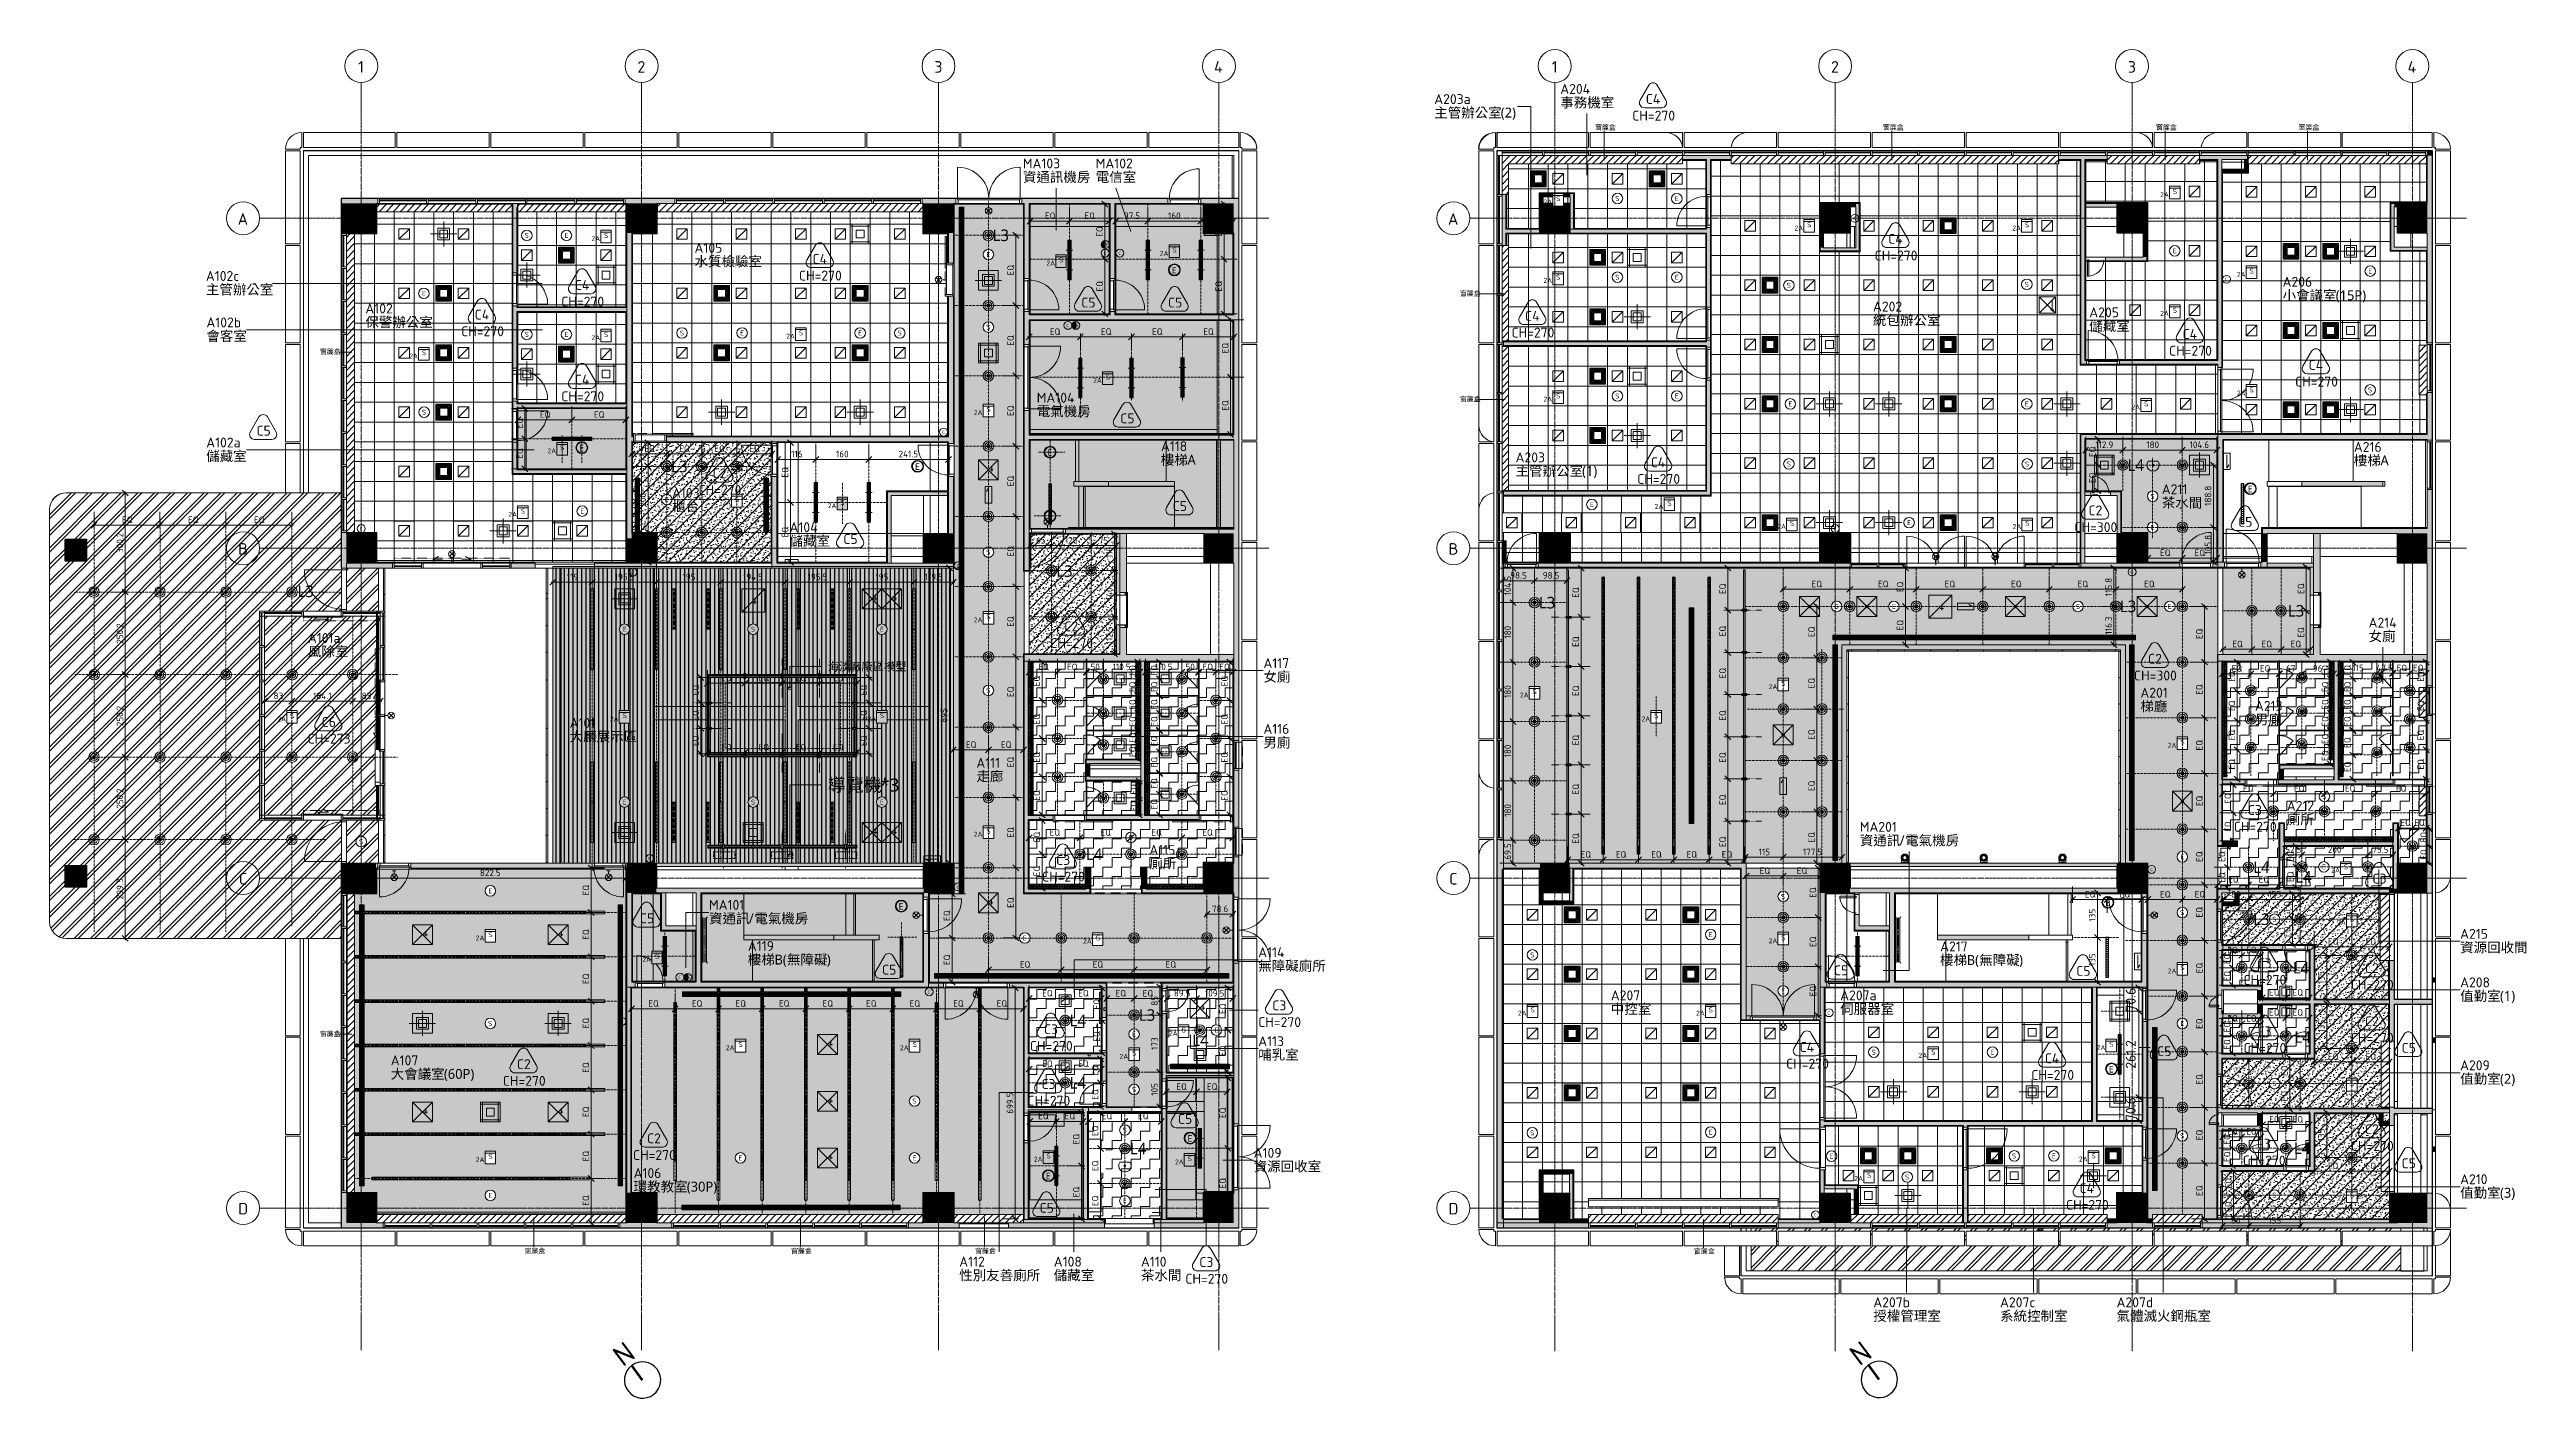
# Model space of a CAD drawing. Header units: centimetres. Extents: x -391356 to -382095, y -768 to 204275.
# Drawn here: x -391356 to -383847, y 200165 to 204275 of the extents above.
import ezdxf

# ---------------------------------------------------------------- set-up
doc = ezdxf.new("R2010")
doc.units = ezdxf.units.CM
for name, pattern in [('Dash', [0.5, 0.3, -0.2]), ('Double dash', [4.28625, 1.5875, -0.47625, 0.635, -0.47625, 0.635, -0.47625]), ('Hidden', [0.45, 0.3, -0.15]), ('Overhead', [0.3, 0.2, -0.1]), ('虛線圓點 3_16_', [0.79375, 0.47625, -0.15875, 0, -0.15875]), ('隐藏', [0.714375, 0.47625, -0.238125]), ('隱藏 1_16_', [0.238125, 0.15875, -0.079375])]:
    doc.linetypes.add(name, pattern=pattern)
for name, color, linetype, lineweight, true_color in [('_高於_ 外框', 7, 'Overhead', 5, 0xc0c0c0), ('塗層 2 _5_-1', 7, 'Continuous', 5, 0xaaaaaa), ('天花板-1', 7, 'Continuous', 5, 0xaaaaaa), ('帷幕板-1', 7, 'Continuous', 5, 0xeaeaea), ('帷幕牆豎框-1', 7, 'Continuous', 5, 0xeaeaea), ('平面圖打開方向-1', 7, 'Continuous', 5, 0xeaeaea), ('建立開口', 9, 'Continuous', 5, 0x808080), ('牆-1', 7, 'Continuous', 5, 0xe4e4e4), ('結構 _1_-1', 7, 'Continuous', 9, 0xaaaaaa), ('結構柱-1', 7, 'Continuous', 5, 0xeaeaea), ('結構構架-1', 9, 'Continuous', 5, 0x808080), ('襯底_2_-1', 7, 'Continuous', 5, 0xaaaaaa), ('詳圖項目-1', 7, 'Continuous', 5, 0xe2e2e2), ('詳圖項目-2', 7, 'Continuous', 5, 0xd4d4d4), ('詳圖項目-3', 11, 'Continuous', 15, 0xffaaaa), ('門-1', 7, 'Continuous', 5, 0xaaaaaa), ('門-2', 7, 'Continuous', 5, 0xd4d4d4), ('門-3', 7, 'Continuous', 5, 0xeaeaea), ('門-4', 7, 'Dash', 5, 0xeaeaea)]:
    doc.layers.add(name, color=color, linetype=linetype, lineweight=lineweight, true_color=true_color)
for name, color, linetype, lineweight in [('Medium Lines', 7, 'Continuous', 30), ('North Line', 7, 'Continuous', 70), ('Svítidla HALLA', 7, 'Continuous', 5), ('一般標註', 7, 'Continuous', 5), ('一般標註-1', 7, 'Hidden', 5), ('一般模型', 7, 'Continuous', 5), ('共用邊緣', 7, 'Continuous', 5), ('天花板', 7, 'Continuous', 5), ('天花板標籤', 7, 'Continuous', 5), ('尺寸', 7, 'Continuous', 5), ('尺寸-100', 7, 'Continuous', 5), ('工項編碼標籤', 7, 'Continuous', 5), ('帷幕板', 7, 'Continuous', 5), ('房間標籤', 7, 'Continuous', 5), ('文字註釋', 7, 'Continuous', 5), ('柱線', 7, 'Continuous', 5), ('柱線-1', 7, '虛線圓點 3_16_', 5), ('構架_豎框', 7, 'Continuous', 5), ('樓板', 7, 'Continuous', 5), ('燈具', 7, 'Continuous', 5), ('燈具-1', 7, 'Dash', 5), ('牆', 7, 'Continuous', 5), ('玻璃', 7, 'Continuous', 5), ('空調風口', 7, 'Continuous', 5), ('窗', 7, 'Continuous', 5), ('窗-1', 7, 'Dash', 5), ('細線', 7, 'Continuous', 5), ('結構柱', 7, 'Continuous', 5), ('結構柱-2', 7, 'Continuous', 30), ('線', 7, 'Continuous', 5), ('線-1', 7, '隱藏 1_16_', 5), ('線-2', 7, '隐藏', 5), ('線-3', 7, 'Double dash', 30), ('表面樣式', 7, 'Continuous', 5), ('門', 7, 'Continuous', 5), ('電氣設備', 7, 'Continuous', 5)]:
    doc.layers.add(name, color=color, linetype=linetype, lineweight=lineweight)
doc.styles.add('ISOCPEUR', font='isocpeur.ttf', dxfattribs={"height": 15})
doc.styles.add('ISOCPEUR_1', font='isocpeur.ttf', dxfattribs={"height": 35})
doc.styles.add('ISOCPEUR_2', font='isocpeur.ttf', dxfattribs={"height": 30})
doc.styles.add('ISOCPEUR_3', font='isocpeur.ttf', dxfattribs={"height": 0.625})
doc.styles.add('ISOCPEUR_4', font='isocpeur.ttf', dxfattribs={"height": 20})
doc.styles.add('Microsoft JhengHei UI', font='Microsoft JhengHei UI.ttf', dxfattribs={"height": 40})
doc.styles.add('Microsoft JhengHei UI_1', font='Microsoft JhengHei UI.ttf', dxfattribs={"height": 25})
doc.styles.add('Microsoft JhengHei UI_2', font='Microsoft JhengHei UI.ttf', dxfattribs={"height": 15})
doc.styles.add('Microsoft JhengHei UI_3', font='Microsoft JhengHei UI.ttf', dxfattribs={"height": 10})
doc.styles.add('Microsoft JhengHei UI_4', font='Microsoft JhengHei UI.ttf', dxfattribs={"height": 20})
doc.styles.add('微軟正黑體', font='Microsoft JhengHei.ttf', dxfattribs={"height": 30})
doc.styles.add('微軟正黑體_1', font='Microsoft JhengHei.ttf', dxfattribs={"height": 35})
doc.dimstyles.new('一般標註', dxfattribs={"dimscale": 30.48, "dimtxt": 29.879435, "dimasz": 0.590551, "dimexe": 0.328084, "dimexo": 0.0625, "dimgap": 0, "dimtad": 1, "dimdec": 1, "dimrnd": 0.1, "dimdsep": 46, "dimtxsty": 'ISOCPEUR_2', "dimblk1": 'OBLIQUE', "dimblk2": 'OBLIQUE', "dimsah": 1, "dimcen": 0.09, "dimdle": 0.164042, "dimazin": 0, "dimtfac": 1, "dimtdec": 4, "dimtix": 1, "dimtmove": 0, "dimatfit": 3, "dimfxl": 1.312336, "dimfxlon": 1, "dimtvp": 1, "dimtolj": 1, "dimtzin": 0, "dimarcsym": 2})
doc.dimstyles.new('一般標註_小_', dxfattribs={"dimscale": 30.48, "dimtxt": 19.919624, "dimasz": 0.590551, "dimexe": 0.328084, "dimexo": 0.0625, "dimgap": 0, "dimtad": 1, "dimdec": 1, "dimrnd": 0.1, "dimdsep": 46, "dimtxsty": 'ISOCPEUR_4', "dimblk1": 'OBLIQUE', "dimblk2": 'OBLIQUE', "dimsah": 1, "dimcen": 0.09, "dimdle": 0.164042, "dimazin": 0, "dimtfac": 1, "dimtdec": 4, "dimtix": 1, "dimtmove": 0, "dimatfit": 3, "dimfxl": 1.312336, "dimfxlon": 1, "dimtvp": 1, "dimtolj": 1, "dimtzin": 0, "dimarcsym": 2})
doc.dimstyles.new('一般標註_小__1', dxfattribs={"dimscale": 30.48, "dimtxt": 19.919624, "dimasz": 0.590551, "dimexe": 0.328084, "dimexo": 0.0625, "dimgap": 0, "dimtad": 1, "dimdec": 1, "dimrnd": 0.1, "dimdsep": 46, "dimtxsty": 'ISOCPEUR_4', "dimblk1": 'OBLIQUE', "dimblk2": 'OBLIQUE', "dimsah": 1, "dimcen": 0.09, "dimdle": 0.164042, "dimazin": 0, "dimtfac": 1, "dimtdec": 4, "dimtix": 1, "dimtmove": 0, "dimatfit": 3, "dimfxl": 1.312336, "dimfxlon": 1, "dimtvp": 1, "dimtolj": 1, "dimtzin": 0, "dimarcsym": 2})
pattern_1 = [(0, (0, 0), (28.575, 28.575), [28.575, -28.575]), (90, (28.575, 0), (-28.575, 28.575), [28.575, -28.575])]
pattern_2 = [(45, (0, 0), (-17.6776695, 17.6776695), []), (17, (0, 0), (5.13787717, 15.6876454), [0.33528, -15.965, 0.33528, -8.865, -13.4]), (17, (0, 0), (5.13787717, 15.6876454), [-25.5, 0.33528, -13.065]), (48, (0, 0), (-3.6013999, 16.02622597), [0.33528, -15.865, 0.33528, -16.065, -13.2]), (48, (0, 0), (-3.6013999, 16.02622597), [-32.6, 0.33528, -12.865]), (71, (0, 0), (-9.4824996, 13.31248292), [0.33528, -15.665, 0.33528, -8.725, -13.1]), (71, (0, 0), (-9.4824996, 13.31248292), [-25.06, 0.33528, -12.765])]
pattern_3 = [(225, (202186.663, -388035.807), (25.144717, -25.144717), []), (225, (202148.563, -388035.807), (25.144717, -25.144717), [])]
pattern_4 = [(45, (-202271.163, 388047.807), (-25.144717, 25.144717), []), (45, (-202233.063, 388047.807), (-25.144717, 25.144717), [])]
pattern_5 = [(45, (-202186.663, 388373.807), (-25.144717, 25.144717), []), (45, (-202148.563, 388373.807), (-25.144717, 25.144717), [])]
pattern_6 = [(315, (388301.307, 201730.163), (25.144717, 25.144717), []), (315, (388301.307, 201692.063), (25.144717, 25.144717), [])]
pattern_7 = [(315, (387943.307, 201730.063), (25.144717, 25.144717), []), (315, (387943.307, 201691.963), (25.144717, 25.144717), [])]
pattern_8 = [(45, (-202006.163, 388047.807), (-25.144717, 25.144717), []), (45, (-201968.063, 388047.807), (-25.144717, 25.144717), [])]
pattern_9 = [(135, (-389134.787, -202135.652), (-17.6776695, -17.6776695), []), (163, (-389134.787, -202135.652), (-13.0319132, -10.132583), [0.33528, -15.965, 0.33528, -8.865, -13.4]), (163, (-389134.787, -202135.652), (-13.0319132, -10.132583), [-25.5, 0.33528, -13.065]), (132, (-389134.787, -202135.652), (-16.31488142, -1.9064743), [0.33528, -15.865, 0.33528, -16.065, -13.2]), (132, (-389134.787, -202135.652), (-16.31488142, -1.9064743), [-32.6, 0.33528, -12.865]), (109, (-389134.787, -202135.652), (-15.66829452, 4.65237), [0.33528, -15.665, 0.33528, -8.725, -13.1]), (109, (-389134.787, -202135.652), (-15.66829452, 4.65237), [-25.06, 0.33528, -12.765])]
pattern_10 = [(315, (389134.537, 201858.152), (17.6776695, 17.6776695), []), (343, (389134.537, 201858.152), (13.0319132, 10.132583), [0.33528, -15.965, 0.33528, -8.865, -13.4]), (343, (389134.537, 201858.152), (13.0319132, 10.132583), [-25.5, 0.33528, -13.065]), (312, (389134.537, 201858.152), (16.31488142, 1.9064743), [0.33528, -15.865, 0.33528, -16.065, -13.2]), (312, (389134.537, 201858.152), (16.31488142, 1.9064743), [-32.6, 0.33528, -12.865]), (289, (389134.537, 201858.152), (15.66829452, -4.65237), [0.33528, -15.665, 0.33528, -8.725, -13.1]), (289, (389134.537, 201858.152), (15.66829452, -4.65237), [-25.06, 0.33528, -12.765])]
pattern_11 = [(135, (-389134.787, -202375.674), (-17.6776695, -17.6776695), []), (163, (-389134.787, -202375.674), (-13.0319132, -10.132583), [0.33528, -15.965, 0.33528, -8.865, -13.4]), (163, (-389134.787, -202375.674), (-13.0319132, -10.132583), [-25.5, 0.33528, -13.065]), (132, (-389134.787, -202375.674), (-16.31488142, -1.9064743), [0.33528, -15.865, 0.33528, -16.065, -13.2]), (132, (-389134.787, -202375.674), (-16.31488142, -1.9064743), [-32.6, 0.33528, -12.865]), (109, (-389134.787, -202375.674), (-15.66829452, 4.65237), [0.33528, -15.665, 0.33528, -8.725, -13.1]), (109, (-389134.787, -202375.674), (-15.66829452, 4.65237), [-25.06, 0.33528, -12.765])]
pattern_12 = [(45, (-202255.674, 388913.287), (-17.6776695, 17.6776695), []), (73, (-202255.674, 388913.287), (-10.132583, 13.0319132), [0.33528, -15.965, 0.33528, -8.865, -13.4]), (73, (-202255.674, 388913.287), (-10.132583, 13.0319132), [-25.5, 0.33528, -13.065]), (42, (-202255.674, 388913.287), (-1.9064743, 16.31488142), [0.33528, -15.865, 0.33528, -16.065, -13.2]), (42, (-202255.674, 388913.287), (-1.9064743, 16.31488142), [-32.6, 0.33528, -12.865]), (19, (-202255.674, 388913.287), (4.65237, 15.66829452), [0.33528, -15.665, 0.33528, -8.725, -13.1]), (19, (-202255.674, 388913.287), (4.65237, 15.66829452), [-25.06, 0.33528, -12.765])]
pattern_13 = [(45, (-202255.674, 389356.287), (-17.6776695, 17.6776695), []), (73, (-202255.674, 389356.287), (-10.132583, 13.0319132), [0.33528, -15.965, 0.33528, -8.865, -13.4]), (73, (-202255.674, 389356.287), (-10.132583, 13.0319132), [-25.5, 0.33528, -13.065]), (42, (-202255.674, 389356.287), (-1.9064743, 16.31488142), [0.33528, -15.865, 0.33528, -16.065, -13.2]), (42, (-202255.674, 389356.287), (-1.9064743, 16.31488142), [-32.6, 0.33528, -12.865]), (19, (-202255.674, 389356.287), (4.65237, 15.66829452), [0.33528, -15.665, 0.33528, -8.725, -13.1]), (19, (-202255.674, 389356.287), (4.65237, 15.66829452), [-25.06, 0.33528, -12.765])]
pattern_14 = [(0, (0, 0), (40.64, 10.16), [3.353, -27.127, 3.353, -27.127, -162.56]), (0, (0, 0), (40.64, 10.16), [-60.96, 3.353, -57.607, 3.353, -27.127, -71.12]), (0, (0, 0), (40.64, 10.16), [-152.4, 3.353, -16.967, 3.353, -47.447]), (120, (15.24, 5.08), (-29.1188181, 30.1152724), [3.353, -27.127, 3.353, -27.127, -162.56]), (120, (15.24, 5.08), (-29.1188181, 30.1152724), [-60.96, 3.353, -57.607, 3.353, -27.127, -71.12]), (120, (15.24, 5.08), (-29.1188181, 30.1152724), [-152.4, 3.353, -16.967, 3.353, -47.447]), (240, (20.32, 25.4), (-11.5211819, -40.2752724), [3.353, -27.127, 3.353, -27.127, -162.56]), (240, (20.32, 25.4), (-11.5211819, -40.2752724), [-60.96, 3.353, -57.607, 3.353, -27.127, -71.12]), (240, (20.32, 25.4), (-11.5211819, -40.2752724), [-152.4, 3.353, -16.967, 3.353, -47.447])]
pattern_15 = [(45, (0, 0), (-10.6066017, 10.6066017), [])]
pattern_16 = [(0, (3618.322, 0), (28.575, 28.575), [28.575, -28.575]), (90, (3646.897, 0), (-28.575, 28.575), [28.575, -28.575])]
pattern_17 = [(45, (3618.322, 0), (-17.6776695, 17.6776695), []), (17, (3618.322, 0), (5.13787717, 15.6876454), [0.33528, -15.965, 0.33528, -8.865, -13.4]), (17, (3618.322, 0), (5.13787717, 15.6876454), [-25.5, 0.33528, -13.065]), (48, (3618.322, 0), (-3.6013999, 16.02622597), [0.33528, -15.865, 0.33528, -16.065, -13.2]), (48, (3618.322, 0), (-3.6013999, 16.02622597), [-32.6, 0.33528, -12.865]), (71, (3618.322, 0), (-9.4824996, 13.31248292), [0.33528, -15.665, 0.33528, -8.725, -13.1]), (71, (3618.322, 0), (-9.4824996, 13.31248292), [-25.06, 0.33528, -12.765])]
pattern_18 = [(315, (388034.307, 201873.663), (25.144717, 25.144717), []), (315, (388034.307, 201835.563), (25.144717, 25.144717), [])]
pattern_19 = [(45.003, (-95.58, 0), (-25.1473063, 25.1392992), []), (45.003, (-95.58, 38.1), (-25.1473063, 25.1392992), [])]
pattern_20 = [(45.003, (-95.677, 0), (-25.1473063, 25.1392992), []), (45.003, (-95.677, 38.1), (-25.1473063, 25.1392992), [])]
pattern_21 = [(45.003, (-95.527, 0), (-25.1473063, 25.1392992), []), (45.003, (-95.527, 38.1), (-25.1473063, 25.1392992), [])]
pattern_22 = [(45.003, (-95.626, 0), (-25.1473063, 25.1392992), []), (45.003, (-95.626, 38.1), (-25.1473063, 25.1392992), [])]
pattern_23 = [(225, (202245.663, -388388.807), (25.144717, -25.144717), []), (225, (202207.563, -388388.807), (25.144717, -25.144717), [])]
pattern_24 = [(225, (202273.663, -388062.807), (25.144717, -25.144717), []), (225, (202235.563, -388062.807), (25.144717, -25.144717), [])]
pattern_25 = [(225, (202245.663, -388035.807), (25.144717, -25.144717), []), (225, (202207.563, -388035.807), (25.144717, -25.144717), [])]
pattern_26 = [(45.003, (-95.63, 0), (-25.1473063, 25.1392992), []), (45.003, (-95.63, 38.1), (-25.1473063, 25.1392992), [])]
pattern_27 = [(45.003, (-95.73, 0), (-25.1473063, 25.1392992), []), (45.003, (-95.73, 38.1), (-25.1473063, 25.1392992), [])]
pattern_28 = [(45, (3618.322, 0), (-10.6066017, 10.6066017), [])]

msp = doc.modelspace()

# ---------------------------------------------------------------- texts
at = {"layer": '一般標註', "char_height": 15, "attachment_point": 1, "style": 'ISOCPEUR'}
for s, insert, width in [('2A', (-386826.71, 203820.38), 28.8607), ('\\fISOCPEUR|b0|i0|c136|p34|;S', (-386788.6, 203830.21), 14.4304), ('\\fISOCPEUR|b0|i0|c136|p34|;E', (-386428.32, 203830.21), 12.827), ('2A', (-384957.21, 203842.37), 28.8607), ('\\fISOCPEUR|b0|i0|c136|p34|;S', (-384919.1, 203852.2), 14.4304), ('\\fISOCPEUR|b0|i0|c136|p34|;E', (-389794.64, 203718.76), 12.827), ('\\fISOCPEUR|b0|i0|c136|p34|;S', (-389674.92, 203718.76), 14.4304), ('2A', (-386065.71, 203741.13), 28.8607), ('\\fISOCPEUR|b0|i0|c136|p34|;S', (-386027.6, 203750.96), 14.4304), ('2A', (-385405.71, 203741.13), 28.8607), ('\\fISOCPEUR|b0|i0|c136|p34|;S', (-385367.6, 203750.96), 14.4304), ('2A', (-389713.04, 203708.92), 28.8607), ('\\fISOCPEUR|b0|i0|c136|p34|;E', (-388515.37, 203660.88), 12.827), ('\\fISOCPEUR|b0|i0|c136|p34|;S', (-388295.53, 203644.46), 14.4304), ('2A', (-387990.04, 203664.63), 28.8607), ('\\fISOCPEUR|b0|i0|c136|p34|;S', (-387951.92, 203674.46), 14.4304), ('\\fISOCPEUR|b0|i0|c136|p34|;E', (-384918.82, 203672.21), 12.827), ('2A', (-388333.64, 203634.63), 28.8607), ('2A', (-386826.71, 203582.38), 28.8607), ('\\fISOCPEUR|b0|i0|c136|p34|;S', (-386788.6, 203592.21), 14.4304), ('\\fISOCPEUR|b0|i0|c136|p34|;E', (-386428.32, 203592.21), 12.827), ('2A', (-384724.71, 203600.88), 28.8607), ('\\fISOCPEUR|b0|i0|c136|p34|;S', (-384686.6, 203610.71), 14.4304), ('\\fISOCPEUR|b0|i0|c136|p34|;E', (-384326.32, 203610.71), 12.827), ('\\fISOCPEUR|b0|i0|c136|p34|;E', (-390226.67, 203543.21), 12.827), ('\\fISOCPEUR|b0|i0|c136|p34|;E', (-389794.64, 203418.76), 12.827), ('\\fISOCPEUR|b0|i0|c136|p34|;S', (-389674.92, 203418.76), 14.4304), ('\\fISOCPEUR|b0|i0|c136|p34|;E', (-389262.06, 203423.21), 12.827), ('\\fISOCPEUR|b0|i0|c136|p34|;S', (-389084.42, 203423.21), 14.4304), ('\\fISOCPEUR|b0|i0|c136|p34|;E', (-388904.14, 203423.21), 12.827), ('2A', (-384957.21, 203482.38), 28.8607), ('\\fISOCPEUR|b0|i0|c136|p34|;S', (-384919.1, 203492.21), 14.4304), ('2A', (-390265.04, 203353.38), 28.8607), ('\\fISOCPEUR|b0|i0|c136|p34|;S', (-390226.92, 203363.21), 14.4304), ('2A', (-389713.04, 203408.92), 28.8607), ('2A', (-389122.54, 203413.38), 28.8607), ('2A', (-388192.04, 203279.63), 28.8607), ('\\fISOCPEUR|b0|i0|c136|p34|;S', (-388153.92, 203289.46), 14.4304), ('2A', (-386826.71, 203222.38), 28.8607), ('\\fISOCPEUR|b0|i0|c136|p34|;S', (-386788.6, 203232.21), 14.4304), ('\\fISOCPEUR|b0|i0|c136|p34|;E', (-386428.32, 203232.21), 12.827), ('\\fISOCPEUR|b0|i0|c136|p34|;E', (-386084.32, 203208.21), 12.827), ('\\fISOCPEUR|b0|i0|c136|p34|;E', (-385367.32, 203208.21), 12.827), ('2A', (-385044.21, 203198.38), 28.8607), ('\\fISOCPEUR|b0|i0|c136|p34|;S', (-385006.1, 203208.21), 14.4304), ('2A', (-384724.71, 203240.88), 28.8607), ('\\fISOCPEUR|b0|i0|c136|p34|;S', (-384686.6, 203250.71), 14.4304), ('2A', (-388553.79, 203181.88), 28.8607), ('\\fISOCPEUR|b0|i0|c136|p34|;S', (-388515.67, 203191.71), 14.4304), ('2A', (-389846.2, 203065.67), 28.8607), ('\\fISOCPEUR|b0|i0|c136|p34|;S', (-389808.09, 203075.51), 14.4304), ('\\fISOCPEUR|b0|i0|c136|p34|;E', (-389490.39, 202918.18), 12.827), ('2A', (-389316.29, 202908.35), 28.8607), ('\\fISOCPEUR|b0|i0|c136|p34|;S', (-389278.17, 202918.18), 14.4304), ('2A', (-388996.53, 202899.63), 28.8607), ('\\fISOCPEUR|b0|i0|c136|p34|;S', (-388958.42, 202909.46), 14.4304), ('\\fISOCPEUR|b0|i0|c136|p34|;E', (-386685.82, 202903.21), 12.827), ('2A', (-386489.46, 202897.38), 28.8607), ('\\fISOCPEUR|b0|i0|c136|p34|;S', (-386451.35, 202907.21), 14.4304), ('2A', (-389965.04, 202873.38), 28.8607), ('\\fISOCPEUR|b0|i0|c136|p34|;S', (-389926.92, 202883.21), 14.4304), ('\\fISOCPEUR|b0|i0|c136|p34|;E', (-389746.64, 202883.21), 12.827), ('2A', (-386117.96, 202836.38), 28.8607), ('\\fISOCPEUR|b0|i0|c136|p34|;S', (-386079.85, 202846.21), 14.4304), ('\\fISOCPEUR|b0|i0|c136|p34|;E', (-385724.22, 202848.21), 12.827), ('2A', (-385404.46, 202836.38), 28.8607), ('\\fISOCPEUR|b0|i0|c136|p34|;S', (-385366.35, 202846.21), 14.4304), ('\\fISOCPEUR|b0|i0|c136|p34|;E', (-384985.94, 202833.96), 12.827), ('\\fISOCPEUR|b0|i0|c136|p34|;E', (-385770.32, 202594.21), 12.827), ('\\fISOCPEUR|b0|i0|c136|p34|;E', (-384933.83, 202594.21), 12.827), ('\\fISOCPEUR|b0|i0|c136|p34|;E', (-389618.37, 202525.21), 12.827), ('\\fISOCPEUR|b0|i0|c136|p34|;E', (-388838.37, 202525.21), 12.827), ('2A', (-388553.79, 202553.38), 28.8607), ('\\fISOCPEUR|b0|i0|c136|p34|;S', (-388515.67, 202563.21), 14.4304), ('2A', (-386898.19, 202325.9), 28.8607), ('\\fISOCPEUR|b0|i0|c136|p34|;S', (-386860.08, 202335.73), 14.4304), ('2A', (-386144.21, 202351), 28.8607), ('\\fISOCPEUR|b0|i0|c136|p34|;S', (-386106.1, 202360.83), 14.4304), ('2A', (-390665.08, 202252.9), 28.8607), ('\\fISOCPEUR|b0|i0|c136|p34|;S', (-390626.97, 202262.73), 14.4304), ('2A', (-389657.04, 202253.38), 28.8607), ('\\fISOCPEUR|b0|i0|c136|p34|;S', (-389618.92, 202263.21), 14.4304), ('2A', (-388876.54, 202253.38), 28.8607), ('\\fISOCPEUR|b0|i0|c136|p34|;S', (-388838.42, 202263.21), 14.4304), ('2A', (-386529.46, 202253.38), 28.8607), ('\\fISOCPEUR|b0|i0|c136|p34|;S', (-386491.35, 202263.21), 14.4304), ('2A', (-384934.21, 202173.38), 28.8607), ('\\fISOCPEUR|b0|i0|c136|p34|;S', (-384896.1, 202183.21), 14.4304), ('\\fISOCPEUR|b0|i0|c136|p34|;E', (-389618.37, 202001.21), 12.827), ('\\fISOCPEUR|b0|i0|c136|p34|;E', (-388838.37, 202001.21), 12.827), ('2A', (-388553.79, 201903.63), 28.8607), ('\\fISOCPEUR|b0|i0|c136|p34|;S', (-388515.67, 201913.46), 14.4304), ('\\fISOCPEUR|b0|i0|c136|p34|;E', (-384895.84, 201835.21), 12.827), ('\\fISOCPEUR|b0|i0|c136|p34|;E', (-384466.65, 201804.71), 12.827), ('2A', (-384438.38, 201794.88), 28.8607), ('\\fISOCPEUR|b0|i0|c136|p34|;S', (-384400.27, 201804.71), 14.4304), ('\\fISOCPEUR|b0|i0|c136|p34|;E', (-390025.39, 201732.27), 12.827), ('2A', (-384420.71, 201636.36), 28.8607), ('\\fISOCPEUR|b0|i0|c136|p34|;S', (-384382.6, 201646.19), 14.4304), ('2A', (-390063.79, 201589.31), 28.8607), ('\\fISOCPEUR|b0|i0|c136|p34|;S', (-390025.67, 201599.15), 14.4304), ('\\fISOCPEUR|b0|i0|c136|p34|;E', (-388404.95, 201589.21), 12.827), ('2A', (-388222.47, 201579.38), 28.8607), ('\\fISOCPEUR|b0|i0|c136|p34|;S', (-388184.36, 201589.21), 14.4304), ('\\fISOCPEUR|b0|i0|c136|p34|;E', (-386325.82, 201599.71), 12.827), ('2A', (-386144.21, 201580.88), 28.8607), ('\\fISOCPEUR|b0|i0|c136|p34|;S', (-386106.1, 201590.71), 14.4304), ('2A', (-389558.4, 201523.88), 28.8607), ('\\fISOCPEUR|b0|i0|c136|p34|;S', (-389520.29, 201533.71), 14.4304), ('2A', (-384934.21, 201489.34), 28.8607), ('\\fISOCPEUR|b0|i0|c136|p34|;S', (-384896.1, 201499.17), 14.4304), ('\\fISOCPEUR|b0|i0|c136|p34|;E', (-386105.82, 201428.96), 12.827), ('2A', (-386904.22, 201361.38), 28.8607), ('\\fISOCPEUR|b0|i0|c136|p34|;S', (-386866.1, 201371.21), 14.4304), ('2A', (-386364.21, 201361.37), 28.8607), ('\\fISOCPEUR|b0|i0|c136|p34|;S', (-386326.1, 201371.2), 14.4304), ('\\fISOCPEUR|b0|i0|c136|p34|;E', (-384895.91, 201330.05), 12.827), ('2A', (-389305.54, 201256.5), 28.8607), ('\\fISOCPEUR|b0|i0|c136|p34|;S', (-389267.42, 201266.33), 14.4304), ('2A', (-388777.54, 201256.5), 28.8607), ('\\fISOCPEUR|b0|i0|c136|p34|;S', (-388739.42, 201266.33), 14.4304), ('\\fISOCPEUR|b0|i0|c136|p34|;E', (-388073.64, 201298.04), 12.827), ('2A', (-387962.29, 201300.37), 28.8607), ('\\fISOCPEUR|b0|i0|c136|p34|;S', (-387924.17, 201310.21), 14.4304), ('\\fISOCPEUR|b0|i0|c136|p34|;E', (-387824.39, 201310.21), 12.827), ('\\fISOCPEUR|b0|i0|c136|p34|;S', (-385651.6, 201243.22), 14.4304), ('\\fISOCPEUR|b0|i0|c136|p34|;E', (-385471.32, 201243.21), 12.827), ('2A', (-385149.71, 201257.13), 28.8607), ('\\fISOCPEUR|b0|i0|c136|p34|;S', (-385111.6, 201266.96), 14.4304), ('2A', (-388112.04, 201230.54), 28.8607), ('\\fISOCPEUR|b0|i0|c136|p34|;S', (-388073.92, 201240.38), 14.4304), ('2A', (-385689.71, 201233.39), 28.8607), ('2A', (-384420.71, 201138.16), 28.8607), ('\\fISOCPEUR|b0|i0|c136|p34|;S', (-384382.6, 201147.99), 14.4304), ('\\fISOCPEUR|b0|i0|c136|p34|;E', (-386325.82, 201000.71), 12.827), ('2A', (-390063.79, 200917.44), 28.8607), ('\\fISOCPEUR|b0|i0|c136|p34|;S', (-390025.67, 200927.27), 14.4304), ('\\fISOCPEUR|b0|i0|c136|p34|;E', (-389267.14, 200922.58), 12.827), ('\\fISOCPEUR|b0|i0|c136|p34|;E', (-388739.14, 200922.58), 12.827), ('2A', (-388371.78, 200918.88), 28.8607), ('\\fISOCPEUR|b0|i0|c136|p34|;S', (-388333.67, 200928.71), 14.4304), ('2A', (-387943.79, 200910.41), 28.8607), ('\\fISOCPEUR|b0|i0|c136|p34|;S', (-387905.67, 200920.24), 14.4304), ('\\fISOCPEUR|b0|i0|c136|p34|;E', (-385959.32, 200927.96), 12.827), ('\\fISOCPEUR|b0|i0|c136|p34|;S', (-385846.1, 200869.96), 14.4304), ('\\fISOCPEUR|b0|i0|c136|p34|;E', (-385285.32, 200928.71), 12.827), ('2A', (-385203.71, 200918.88), 28.8607), ('\\fISOCPEUR|b0|i0|c136|p34|;S', (-385165.6, 200928.71), 14.4304), ('\\fISOCPEUR|b0|i0|c136|p34|;E', (-390025.39, 200809.15), 12.827), ('\\fISOCPEUR|b0|i0|c136|p34|;E', (-388101.64, 200792.89), 12.827), ('2A', (-385884.21, 200860.13), 28.8607), ('2A', (-384420.71, 200800.14), 28.8607), ('\\fISOCPEUR|b0|i0|c136|p34|;S', (-384382.6, 200809.98), 14.4304)]:
    msp.add_mtext(s, dxfattribs=dict(at, insert=insert, width=width))
at = {"layer": '一般標註', "char_height": 15, "width": 14.4304, "attachment_point": 1, "rotation": 180, "style": 'ISOCPEUR'}
for insert in [(-386596.37, 203815.62), (-389902.69, 203703.67), (-386596.37, 203577.12), (-385355.37, 203555.62), (-386076.62, 203552.62), (-389902.69, 203403.67), (-389432.19, 203408.12), (-388772.19, 203408.12), (-388503.44, 203425.78), (-386596.37, 203217.12), (-384314.37, 203235.62), (-390213.94, 203168.12), (-386076.62, 203011.12), (-385354.12, 203011.12), (-384973.99, 202913.24), (-388503.44, 202744.12), (-385931.89, 202579.12), (-385200.12, 202579.12), (-389216.69, 202510.12), (-388503.44, 202324.62), (-389216.42, 201986.12), (-384453.12, 202003.37), (-390404.69, 201866.12), (-388071.44, 201878.87), (-386093.87, 201700.12), (-384883.87, 201651.24), (-384604.37, 201631.1), (-386853.87, 201522.87), (-390013.44, 201315.31), (-385819.37, 201228.13), (-388727.19, 201080.21), (-388061.69, 201115.13), (-384604.37, 201132.9), (-388089.69, 200992.15), (-386854.37, 200983.62), (-384883.87, 200974.37), (-385393.37, 200913.62), (-385717.87, 200849.75), (-384604.37, 200794.88)]:
    msp.add_mtext('\\fISOCPEUR|b0|i0|c136|p34|;S', dxfattribs=dict(at, insert=insert))
at = {"layer": '天花板標籤', "char_height": 30, "attachment_point": 1, "style": 'ISOCPEUR_2'}
for s, insert, width in [('C4', (-386516.71, 204139.93), 53.7131), ('CH=270', (-386557.71, 204089.32), 153.1223), ('C4', (-389042.82, 203655.2), 53.7131), ('CH=270', (-385822.83, 203665.33), 153.1223), ('C4', (-385781.83, 203715.94), 53.7131), ('C4', (-389763.35, 203576.19), 53.7131), ('CH=270', (-389083.82, 203604.58), 153.1223), ('CH=270', (-389804.35, 203525.57), 153.1223), ('C5', (-388228.11, 203522.93), 49.7046), ('C5', (-387965.15, 203522.93), 49.7046), ('CH=270', (-390107.94, 203435.76), 153.1223), ('C4', (-390066.94, 203486.37), 53.7131), ('CH=270', (-386923.67, 203431.81), 153.1223), ('C4', (-386882.67, 203482.43), 53.7131), ('C4', (-384889.32, 203427.26), 53.7131), ('CH=270', (-384930.32, 203376.64), 153.1223), ('C4', (-389763.35, 203289.24), 53.7131), ('CH=270', (-384548.2, 203283.13), 153.1223), ('C4', (-384507.2, 203333.75), 53.7131), ('CH=270', (-389804.35, 203238.62), 153.1223), ('C5', (-390728.49, 203134.47), 49.7046), ('C5', (-388109.91, 203171.64), 49.7046), ('C2', (-389345.65, 203005.1), 49.7046), ('CH=270', (-386542.49, 202988.09), 153.1223), ('C4', (-386501.49, 203038.7), 53.7131), ('CH=270', (-389388.3, 202954.48), 153.1223), ('C5', (-387950.72, 202905.85), 49.7046), ('C2', (-385174.62, 202892.63), 49.7046), ('CH=300', (-385217.27, 202842.02), 153.1223), ('C5', (-384720.87, 202858.05), 49.7046), ('C5', (-388949.34, 202806.13), 49.7046), ('C2', (-388279.25, 202541.11), 49.7046), ('CH=270', (-388321.9, 202490.5), 153.1223), ('C2', (-384994.02, 202442.96), 49.7046), ('CH=300', (-385036.67, 202392.34), 153.1223), ('C6', (-390530.88, 202251.56), 49.7046), ('CH=273', (-390573.53, 202200.95), 153.1223), ('CH=270', (-384734.01, 201933.85), 153.1223), ('C3', (-384691.36, 201984.46), 49.7046), ('CH=270', (-388346.93, 201782.55), 153.1223), ('C3', (-388304.28, 201833.17), 49.7046), ('C3', (-384313.76, 201776.67), 49.7046), ('C5', (-389566.2, 201656.38), 49.7046), ('C5', (-388831.96, 201500.59), 49.7046), ('C5', (-385945.93, 201498.42), 49.7046), ('C5', (-385211.88, 201497.03), 49.7046), ('CH=270', (-384704.77, 201469.65), 153.1223), ('C3', (-384662.12, 201520.27), 49.7046), ('C2', (-384336.43, 201505.48), 49.7046), ('C3', (-387648.97, 201392.31), 49.7046), ('CH=270', (-384379.08, 201454.87), 153.1223), ('C3', (-388341.09, 201320.15), 49.7046), ('CH=270', (-387691.62, 201341.7), 153.1223), ('C2', (-384336.43, 201344.48), 49.7046), ('CH=270', (-388383.74, 201269.54), 153.1223), ('C4', (-386050.29, 201266.21), 53.7131), ('C5', (-384966.41, 201253.55), 49.7046), ('CH=270', (-384704.77, 201263.45), 153.1223), ('C3', (-384662.12, 201314.06), 49.7046), ('CH=270', (-384379.08, 201293.87), 153.1223), ('C5', (-384225.4, 201263.72), 49.7046), ('C2', (-389939.02, 201214.25), 49.7046), ('CH=270', (-386091.29, 201215.6), 153.1223), ('CH=270', (-385348.04, 201181.59), 153.1223), ('C4', (-385307.04, 201232.21), 53.7131), ('CH=270', (-389981.67, 201163.64), 153.1223), ('CH=270', (-388391.28, 201103.37), 153.1223), ('C3', (-388348.63, 201153.98), 49.7046), ('C5', (-387935.08, 201048.32), 49.7046), ('C2', (-384336.43, 201017.04), 49.7046), ('C2', (-389544.41, 200989.35), 49.7046), ('C3', (-384664.2, 200972.94), 49.7046), ('CH=270', (-384379.08, 200966.42), 153.1223), ('CH=270', (-389587.06, 200938.74), 153.1223), ('CH=270', (-384706.85, 200922.33), 153.1223), ('C5', (-384225.4, 200913.69), 49.7046), ('C4', (-385201.76, 200838.41), 53.7131), ('C5', (-388354.39, 200778.79), 49.7046), ('CH=270', (-385242.76, 200787.79), 153.1223), ('C3', (-387869.96, 200614.34), 49.7046), ('CH=270', (-387912.61, 200563.72), 153.1223)]:
    msp.add_mtext(s, dxfattribs=dict(at, insert=insert, width=width))
at = {"layer": '工項編碼標籤', "char_height": 35, "width": 60.1266, "attachment_point": 1, "style": '微軟正黑體_1'}
for s, insert in [('L3', (-388497.09, 203729.19)), ('L3', (-389471.65, 203028.41)), ('L4', (-385056.23, 203032.69)), ('L3', (-388303.97, 202711.57)), ('L3', (-390604.28, 202650.01)), ('L3', (-386841.18, 202615.69)), ('L3', (-385079.8, 202604.44)), ('L3', (-384570.47, 202590.94)), ('L4', (-388214.05, 201852.94)), ('L4', (-384675.35, 201813.44)), ('L4', (-384547.98, 201784.42)), ('L3', (-384675.27, 201656.17)), ('L4', (-384555.11, 201509.15)), ('L4', (-388263.36, 201349.2)), ('L3', (-388053.68, 201365.7)), ('L4', (-387891.7, 201289.18)), ('L4', (-384550.42, 201298.95)), ('L4', (-388263.36, 201160.46)), ('L4', (-388080.85, 200961.05)), ('L4', (-384551.74, 200961.83))]:
    msp.add_mtext(s, dxfattribs=dict(at, insert=insert))
at = {"layer": '房間標籤', "char_height": 30, "attachment_point": 1}
for s, insert, width, style in [('A204', (-386775.88, 204170.31), 110.6329, 'ISOCPEUR_2'), ('A203a', (-387157.93, 204139.55), 131.4767, 'ISOCPEUR_2'), ('主管辦公室', (-387157.93, 204098.49), 244.5147, '微軟正黑體'), ('(2)', (-386956.19, 204098.49), 60.1266, '微軟正黑體'), ('事務機室', (-386775.88, 204129.25), 195.6117, '微軟正黑體'), ('MA103', (-388405, 203944.48), 131.4767, 'ISOCPEUR_2'), ('MA102', (-388184.17, 203944.48), 131.4767, 'ISOCPEUR_2'), ('資通訊機房', (-388405, 203903.42), 244.5147, '微軟正黑體'), ('電信室', (-388184.17, 203903.42), 146.7088, '微軟正黑體'), ('水質檢驗室', (-389400.44, 203647.69), 244.5147, '微軟正黑體'), ('A105', (-389400.44, 203688.75), 99.4092, 'ISOCPEUR_2'), ('A102c', (-390881.8, 203603.39), 121.0548, 'ISOCPEUR_2'), ('A206', (-384586.19, 203585.85), 106.6244, 'ISOCPEUR_2'), ('主管辦公室', (-390881.8, 203562.33), 244.5147, '微軟正黑體'), ('A102', (-390398.29, 203504.72), 99.4092, 'ISOCPEUR_2'), ('A202', (-385827.94, 203510.69), 106.6244, 'ISOCPEUR_2'), ('小會議室', (-384586.19, 203544.79), 195.6117, '微軟正黑體'), ('(15P)', (-384424.79, 203544.79), 117.8481, '微軟正黑體'), ('會客室', (-390880.26, 203421.52), 146.7088, '微軟正黑體'), ('A102b', (-390880.26, 203462.57), 124.2616, 'ISOCPEUR_2'), ('保警辦公室', (-390398.29, 203463.66), 244.5147, '微軟正黑體'), ('統包辦公室', (-385827.94, 203469.64), 244.5147, '微軟正黑體'), ('儲藏室', (-385172.18, 203452.01), 146.7088, '微軟正黑體'), ('A205', (-385172.18, 203493.06), 106.6244, 'ISOCPEUR_2'), ('電氣機房', (-388363, 203193.39), 195.6117, '微軟正黑體'), ('MA104', (-388363, 203234.44), 135.4852, 'ISOCPEUR_2'), ('儲藏室', (-390880.79, 203057.49), 146.7088, '微軟正黑體'), ('A102a', (-390880.79, 203098.55), 124.2616, 'ISOCPEUR_2'), ('樓梯', (-387986.66, 203046.13), 97.8059, '微軟正黑體'), ('A118', (-387986.66, 203087.19), 92.1941, 'ISOCPEUR_2'), ('\\f微軟正黑體|b0|i0|c136|p34|;A', (-387905.96, 203046.13), 33.6709, '微軟正黑體'), ('A203', (-386911.38, 203053.62), 106.6244, 'ISOCPEUR_2'), ('樓梯', (-384370.03, 203044.19), 97.8059, '微軟正黑體'), ('A216', (-384370.03, 203085.25), 99.4092, 'ISOCPEUR_2'), ('\\f微軟正黑體|b0|i0|c136|p34|;A', (-384289.33, 203044.19), 33.6709, '微軟正黑體'), ('主管辦公室', (-386911.38, 203012.57), 244.5147, '微軟正黑體'), ('(1)', (-386709.64, 203012.57), 60.1266, '微軟正黑體'), ('櫃台', (-389468.61, 202904.76), 97.8059, '微軟正黑體'), ('A103', (-389468.61, 202945.82), 99.4092, 'ISOCPEUR_2'), ('茶水間', (-384952.33, 202915.94), 146.7088, '微軟正黑體'), ('A211', (-384952.33, 202956.99), 92.1941, 'ISOCPEUR_2'), ('A104', (-389112.52, 202841.65), 103.4177, 'ISOCPEUR_2'), ('儲藏室', (-389112.52, 202800.6), 146.7088, '微軟正黑體'), ('A214', (-384325.37, 202552.59), 103.4177, 'ISOCPEUR_2'), ('風除室', (-390572.53, 202465.1), 146.7088, '微軟正黑體'), ('A101a', (-390572.53, 202506.15), 117.0464, 'ISOCPEUR_2'), ('女廁', (-384325.37, 202511.54), 97.8059, '微軟正黑體'), ('A117', (-387675.85, 202429.92), 92.1941, 'ISOCPEUR_2'), ('女廁', (-387675.85, 202388.86), 97.8059, '微軟正黑體'), ('梯廳', (-385017.27, 202299.14), 97.8059, '微軟正黑體'), ('A201', (-385017.27, 202340.2), 99.4092, 'ISOCPEUR_2'), ('A213', (-384670.07, 202300.42), 99.4092, 'ISOCPEUR_2'), ('A101', (-389779.03, 202248.73), 92.1941, 'ISOCPEUR_2'), ('A116', (-387675.85, 202230.44), 92.1941, 'ISOCPEUR_2'), ('男廁', (-384670.07, 202259.37), 97.8059, '微軟正黑體'), ('大廳展示區', (-389779.03, 202207.67), 244.5147, '微軟正黑體'), ('男廁', (-387675.85, 202189.38), 97.8059, '微軟正黑體'), ('走廊', (-388546.09, 202086.81), 97.8059, '微軟正黑體'), ('A111', (-388546.09, 202127.87), 84.9789, 'ISOCPEUR_2'), ('A212', (-384573.38, 201997.38), 99.4092, 'ISOCPEUR_2'), ('MA201', (-385867.85, 201933.61), 131.4767, 'ISOCPEUR_2'), ('廁所', (-384573.38, 201956.32), 97.8059, '微軟正黑體'), ('A115', (-388021.59, 201863.96), 92.1941, 'ISOCPEUR_2'), ('資通訊', (-385867.85, 201892.55), 146.7088, '微軟正黑體'), ('\\f微軟正黑體|b0|i0|c136|p34|;/', (-385746.81, 201892.55), 20.0422, '微軟正黑體'), ('電氣機房', (-385730.27, 201892.55), 195.6117, '微軟正黑體'), ('廁所', (-388021.59, 201822.91), 97.8059, '微軟正黑體'), ('MA101', (-389356.6, 201697.12), 124.2616, 'ISOCPEUR_2'), ('資通訊', (-389356.6, 201656.06), 146.7088, '微軟正黑體'), ('\\f微軟正黑體|b0|i0|c136|p34|;/', (-389235.56, 201656.06), 20.0422, '微軟正黑體'), ('電氣機房', (-389219.02, 201656.06), 195.6117, '微軟正黑體'), ('A119', (-389238.73, 201572.32), 92.1941, 'ISOCPEUR_2'), ('A114', (-387691.57, 201553.46), 96.2025, 'ISOCPEUR_2'), ('A217', (-385624.26, 201571.04), 99.4092, 'ISOCPEUR_2'), ('資源回收間', (-384047.94, 201568.24), 244.5147, '微軟正黑體'), ('A215', (-384047.94, 201609.3), 99.4092, 'ISOCPEUR_2'), ('樓梯', (-389238.73, 201531.26), 97.8059, '微軟正黑體'), ('B(', (-389158.03, 201531.26), 45.6962, '微軟正黑體'), ('無障礙', (-389120.33, 201531.26), 146.7088, '微軟正黑體'), ('\\f微軟正黑體|b0|i0|c136|p34|;)', (-388999.28, 201531.26), 16.0337, '微軟正黑體'), ('無障礙廁所', (-387691.57, 201512.41), 244.5147, '微軟正黑體'), ('樓梯', (-385624.26, 201529.98), 97.8059, '微軟正黑體'), ('B(', (-385543.56, 201529.98), 45.6962, '微軟正黑體'), ('無障礙', (-385505.86, 201529.98), 146.7088, '微軟正黑體'), ('\\f微軟正黑體|b0|i0|c136|p34|;)', (-385384.81, 201529.98), 16.0337, '微軟正黑體'), ('A207', (-386622.65, 201422.75), 106.6244, 'ISOCPEUR_2'), ('A207a', (-385927.37, 201422.75), 131.4767, 'ISOCPEUR_2'), ('值勤室', (-384047.94, 201421.15), 146.7088, '微軟正黑體'), ('A208', (-384047.94, 201462.21), 106.6244, 'ISOCPEUR_2'), ('(1)', (-383926.89, 201421.15), 60.1266, '微軟正黑體'), ('中控室', (-386622.65, 201381.69), 146.7088, '微軟正黑體'), ('伺服器室', (-385927.37, 201381.69), 195.6117, '微軟正黑體'), ('A113', (-387691.57, 201283.89), 92.1941, 'ISOCPEUR_2'), ('哺乳室', (-387691.57, 201242.84), 146.7088, '微軟正黑體'), ('大會議室', (-390321.43, 201184.8), 195.6117, '微軟正黑體'), ('A107', (-390321.43, 201225.86), 99.4092, 'ISOCPEUR_2'), ('(60P)', (-390160.04, 201184.8), 117.8481, '微軟正黑體'), ('值勤室', (-384047.94, 201169.77), 146.7088, '微軟正黑體'), ('A209', (-384047.94, 201210.82), 106.6244, 'ISOCPEUR_2'), ('(2)', (-383926.89, 201169.77), 60.1266, '微軟正黑體'), ('A109', (-387705.4, 200945.4), 99.4092, 'ISOCPEUR_2'), ('A106', (-389585.17, 200884.15), 99.4092, 'ISOCPEUR_2'), ('資源回收室', (-387705.4, 200904.34), 244.5147, '微軟正黑體'), ('A210', (-384047.94, 200865.46), 99.4092, 'ISOCPEUR_2'), ('環教教室', (-389585.17, 200843.1), 195.6117, '微軟正黑體'), ('(30P)', (-389423.78, 200843.1), 117.8481, '微軟正黑體'), ('值勤室', (-384047.94, 200824.41), 146.7088, '微軟正黑體'), ('(3)', (-383926.89, 200824.41), 60.1266, '微軟正黑體'), ('性別友善廁所', (-388598, 200574.56), 293.4176, '微軟正黑體'), ('A112', (-388598, 200615.62), 92.1941, 'ISOCPEUR_2'), ('儲藏室', (-388311.39, 200574.56), 146.7088, '微軟正黑體'), ('A108', (-388311.39, 200615.62), 99.4092, 'ISOCPEUR_2'), ('茶水間', (-388047.19, 200574.56), 146.7088, '微軟正黑體'), ('A110', (-388047.19, 200615.62), 92.1941, 'ISOCPEUR_2'), ('A207b', (-385826.86, 200492.41), 131.4767, 'ISOCPEUR_2'), ('A207c', (-385442.7, 200492.41), 128.27, 'ISOCPEUR_2'), ('A207d', (-385089.45, 200492.41), 131.4767, 'ISOCPEUR_2'), ('授權管理室', (-385826.86, 200451.36), 244.5147, '微軟正黑體'), ('系統控制室', (-385442.7, 200451.36), 244.5147, '微軟正黑體'), ('氣體滅火鋼瓶室', (-385089.45, 200451.36), 342.3206, '微軟正黑體')]:
    msp.add_mtext(s, dxfattribs=dict(at, insert=insert, width=width, style=style))
at = {"layer": '文字註釋', "attachment_point": 1}
for s, insert, char_height, width, style in [('窗簾盒', (-386670.43, 204046.55), 15, 69.7468, 'Microsoft JhengHei UI_2'), ('窗簾盒', (-385797.88, 204046.55), 15, 69.7468, 'Microsoft JhengHei UI_2'), ('窗簾盒', (-384969.88, 204046.55), 15, 69.7468, 'Microsoft JhengHei UI_2'), ('窗簾盒', (-384537.88, 204046.55), 15, 69.7468, 'Microsoft JhengHei UI_2'), ('\\fMicrosoft JhengHei UI|b0|i0|c136|p34|;C', (-385887.97, 203767.73), 10, 11.2236, 'Microsoft JhengHei UI_3'), ('\\fMicrosoft JhengHei UI|b0|i0|c136|p34|;C', (-388160.46, 203662.39), 10, 11.2236, 'Microsoft JhengHei UI_3'), ('\\fMicrosoft JhengHei UI|b0|i0|c136|p34|;E', (-388154.09, 203688.44), 10, 8.8186, 'Microsoft JhengHei UI_3'), ('\\fMicrosoft JhengHei UI|b0|i0|c136|p34|;C', (-388115.46, 203662.39), 10, 11.2236, 'Microsoft JhengHei UI_3'), ('\\fMicrosoft JhengHei UI|b0|i0|c136|p34|;E', (-387953.84, 203616.03), 20, 17.6371, 'Microsoft JhengHei UI_4'), ('\\fMicrosoft JhengHei UI|b0|i0|c136|p34|;C', (-384760.97, 203582.83), 10, 11.2236, 'Microsoft JhengHei UI_3'), ('窗簾盒', (-387080.53, 203542.9), 15, 69.7468, 'Microsoft JhengHei UI_2'), ('\\fMicrosoft JhengHei UI|b0|i0|c136|p34|;C', (-388273.48, 203443.23), 10, 11.2236, 'Microsoft JhengHei UI_3'), ('\\fMicrosoft JhengHei UI|b0|i0|c136|p34|;E', (-388243.22, 203443.54), 10, 8.8186, 'Microsoft JhengHei UI_3'), ('窗簾盒', (-390536.53, 203366.62), 15, 69.7468, 'Microsoft JhengHei UI_2'), ('窗簾盒', (-387080.53, 203222.9), 15, 69.7468, 'Microsoft JhengHei UI_2'), ('\\fMicrosoft JhengHei UI|b0|i0|c136|p34|;C', (-388649.62, 203119.73), 10, 11.2236, 'Microsoft JhengHei UI_3'), ('\\fMicrosoft JhengHei UI|b0|i0|c136|p34|;E', (-389750.18, 203077.08), 20, 17.6371, 'Microsoft JhengHei UI_4'), ('\\fMicrosoft JhengHei UI|b0|i0|c136|p34|;E', (-388330.63, 203063.38), 20, 17.6371, 'Microsoft JhengHei UI_4'), ('\\fMicrosoft JhengHei UI|b0|i0|c136|p34|;E', (-388732.22, 203020.68), 20, 17.6371, 'Microsoft JhengHei UI_4'), ('\\fMicrosoft JhengHei UI|b0|i0|c136|p34|;E', (-384691.79, 202952.69), 20, 17.6371, 'Microsoft JhengHei UI_4'), ('\\fMicrosoft JhengHei UI|b0|i0|c136|p34|;C', (-390415.79, 202827.23), 10, 11.2236, 'Microsoft JhengHei UI_3'), ('\\fMicrosoft JhengHei UI|b0|i0|c136|p34|;E', (-388330.63, 202870.03), 20, 17.6371, 'Microsoft JhengHei UI_4'), ('\\fMicrosoft JhengHei UI|b0|i0|c136|p34|;C', (-385947.47, 202827.23), 10, 11.2236, 'Microsoft JhengHei UI_3'), ('\\fMicrosoft JhengHei UI|b0|i0|c136|p34|;C', (-389592.29, 202695.23), 10, 11.2236, 'Microsoft JhengHei UI_3'), ('\\fMicrosoft JhengHei UI|b0|i0|c136|p34|;C', (-388606.08, 202714.79), 10, 11.2236, 'Microsoft JhengHei UI_3'), ('\\fMicrosoft JhengHei UI|b0|i0|c136|p34|;C', (-385047.47, 202695.73), 10, 11.2236, 'Microsoft JhengHei UI_3'), ('海淡廠廠區模型', (-388996.78, 202416.93), 25, 286.2024, 'Microsoft JhengHei UI_1'), ('導覽機', (-388996.78, 202065.49), 40, 192.405, 'Microsoft JhengHei UI'), ('*3', (-388838.03, 202065.49), 40, 65.7384, 'Microsoft JhengHei UI'), ('\\fMicrosoft JhengHei UI|b0|i0|c136|p34|;C', (-389540.84, 201827.23), 10, 11.2236, 'Microsoft JhengHei UI_3'), ('\\fMicrosoft JhengHei UI|b0|i0|c136|p34|;C', (-384987.97, 201794.23), 10, 11.2236, 'Microsoft JhengHei UI_3'), ('\\fMicrosoft JhengHei UI|b0|i0|c136|p34|;C', (-388606.29, 201741.23), 10, 11.2236, 'Microsoft JhengHei UI_3'), ('\\fMicrosoft JhengHei UI|b0|i0|c136|p34|;E', (-385123.8, 201698.86), 20, 17.6371, 'Microsoft JhengHei UI_4'), ('\\fMicrosoft JhengHei UI|b0|i0|c136|p34|;E', (-388781.63, 201687.53), 20, 17.6371, 'Microsoft JhengHei UI_4'), ('\\fMicrosoft JhengHei UI|b0|i0|c136|p34|;C', (-389449.69, 201467.23), 10, 11.2236, 'Microsoft JhengHei UI_3'), ('\\fMicrosoft JhengHei UI|b0|i0|c136|p34|;E', (-389419.49, 201467.38), 10, 8.8186, 'Microsoft JhengHei UI_3'), ('\\fMicrosoft JhengHei UI|b0|i0|c136|p34|;C', (-388693.98, 201423.07), 10, 11.2236, 'Microsoft JhengHei UI_3'), ('\\fMicrosoft JhengHei UI|b0|i0|c136|p34|;C', (-389625.15, 201333.41), 10, 11.2236, 'Microsoft JhengHei UI_3'), ('\\fMicrosoft JhengHei UI|b0|i0|c136|p34|;C', (-385965.97, 201359.83), 10, 11.2236, 'Microsoft JhengHei UI_3'), ('窗簾盒', (-390536.53, 201299.14), 15, 69.7468, 'Microsoft JhengHei UI_2'), ('\\fMicrosoft JhengHei UI|b0|i0|c136|p34|;E', (-385112.81, 201193.95), 20, 17.6371, 'Microsoft JhengHei UI_4'), ('\\fMicrosoft JhengHei UI|b0|i0|c136|p34|;E', (-387906.37, 200984.17), 20, 17.6371, 'Microsoft JhengHei UI_4'), ('\\fMicrosoft JhengHei UI|b0|i0|c136|p34|;E', (-388335.59, 200870.29), 20, 17.6371, 'Microsoft JhengHei UI_4'), ('\\fMicrosoft JhengHei UI|b0|i0|c136|p34|;C', (-386006.97, 200747.23), 10, 11.2236, 'Microsoft JhengHei UI_3'), ('窗簾盒', (-389915.88, 200640.89), 15, 69.7468, 'Microsoft JhengHei UI_2'), ('窗簾盒', (-389107.88, 200640.89), 15, 69.7468, 'Microsoft JhengHei UI_2'), ('窗簾盒', (-388549.88, 200640.89), 15, 69.7468, 'Microsoft JhengHei UI_2'), ('窗簾盒', (-386370.58, 200640.05), 15, 69.7468, 'Microsoft JhengHei UI_2')]:
    msp.add_mtext(s, dxfattribs=dict(at, insert=insert, char_height=char_height, width=width, style=style))
at = {"layer": '柱線', "char_height": 35, "attachment_point": 1, "style": 'ISOCPEUR_1'}
for s, insert, width in [('\\fISOCPEUR|b0|i0|c136|p34|;1', (-390420.06, 204239.73), 21.6456), ('\\fISOCPEUR|b0|i0|c136|p34|;2', (-389573.41, 204239.73), 29.6624), ('\\fISOCPEUR|b0|i0|c136|p34|;3', (-388673.41, 204239.73), 29.6624), ('\\fISOCPEUR|b0|i0|c136|p34|;4', (-387825.36, 204239.73), 34.4726), ('\\fISOCPEUR|b0|i0|c136|p34|;1', (-386801.73, 204239.68), 21.6456), ('\\fISOCPEUR|b0|i0|c136|p34|;2', (-385955.08, 204239.68), 29.6624), ('\\fISOCPEUR|b0|i0|c136|p34|;3', (-385055.08, 204239.68), 29.6624), ('\\fISOCPEUR|b0|i0|c136|p34|;4', (-384207.03, 204239.68), 34.4726), ('\\fISOCPEUR|b0|i0|c136|p34|;A', (-390785.48, 203778.63), 38.481), ('\\fISOCPEUR|b0|i0|c136|p34|;A', (-387116.37, 203778.63), 38.481), ('\\fISOCPEUR|b0|i0|c136|p34|;B', (-390783.83, 202778.63), 34.4726), ('\\fISOCPEUR|b0|i0|c136|p34|;B', (-387114.72, 202778.63), 34.4726), ('\\fISOCPEUR|b0|i0|c136|p34|;C', (-390781.88, 201778.63), 29.6624), ('\\fISOCPEUR|b0|i0|c136|p34|;C', (-387112.77, 201778.63), 29.6624), ('\\fISOCPEUR|b0|i0|c136|p34|;D', (-390783.83, 200778.63), 34.4726), ('\\fISOCPEUR|b0|i0|c136|p34|;D', (-387114.72, 200778.63), 34.4726)]:
    msp.add_mtext(s, dxfattribs=dict(at, insert=insert, width=width))

# ---------------------------------------------------------------- blocks, each defined once
blk = doc.blocks.new('通用門_單開 - DW1_H230xW100-5168167-一層天花平面圖')
at = {"layer": '構架_豎框'}
for p, q in [((-50, -28.5), (-50, -16.5)), ((-45, -16.5), (-50, -16.5)), ((-50, -28.5), (-43, -28.5)), ((45, -16.5), (-45, -16.5)), ((-45, -20.5), (-45, -16.5)), ((-43, -20.5), (-45, -20.5)), ((43, -20.5), (-43, -20.5)), ((-43, -20.5), (-43, -28.5)), ((-43, -28.5), (43, -28.5)), ((43, -28.5), (43, -20.5)), ((43, -20.5), (45, -20.5)), ((50, -28.5), (43, -28.5)), ((45, -16.5), (50, -16.5)), ((45, -20.5), (45, -16.5)), ((50, -16.5), (50, -28.5))]:
    blk.add_line(p, q, dxfattribs=at)
blk = doc.blocks.new('G_門扇_玻璃門 - 10-3664491-一層天花平面圖')
at = {"layer": '建立開口'}
blk.add_line((0, 1), (0, 91), dxfattribs=at)
blk.add_arc((0, 1), 90, 360, 90, dxfattribs=at)
blk = doc.blocks.new('通用門_單開 - DW1_H230xW100-5168166-一層天花平面圖')
at = {"layer": '構架_豎框'}
for p, q in [((-50, 16.5), (-50, 28.5)), ((-43, 28.5), (-50, 28.5)), ((-50, 16.5), (-45, 16.5)), ((-45, 20.5), (-43, 20.5)), ((-45, 16.5), (-45, 20.5)), ((-45, 16.5), (45, 16.5)), ((-43, 28.5), (-43, 20.5)), ((43, 28.5), (-43, 28.5)), ((-43, 20.5), (43, 20.5)), ((43, 20.5), (43, 28.5)), ((43, 28.5), (50, 28.5)), ((45, 20.5), (43, 20.5)), ((45, 16.5), (45, 20.5)), ((50, 16.5), (45, 16.5)), ((50, 28.5), (50, 16.5))]:
    blk.add_line(p, q, dxfattribs=at)
blk = doc.blocks.new('G_門扇_玻璃門 - 10-3664489-一層天花平面圖')
at = {"layer": '建立開口'}
blk.add_line((0, -1), (0, -91), dxfattribs=at)
blk.add_arc((0, -1), 90, 270, 0, dxfattribs=at)
blk = doc.blocks.new('通用門_雙開 - D9_H230xW200-3065777-一層天花平面圖')
at = {"layer": '門-3'}
for p, q in [((-100, -7.5), (-100, 7.5)), ((-100, 7.5), (-95, 7.5)), ((-95, 7.5), (-95, 3.5)), ((95, 7.5), (-95, 7.5)), ((-95, 3.5), (-93, 3.5)), ((-93, 3.5), (-93, -7.5)), ((93, 3.5), (-93, 3.5)), ((93, -7.5), (93, 3.5)), ((95, 3.5), (93, 3.5)), ((100, 7.5), (95, 7.5)), ((95, 3.5), (95, 7.5)), ((100, 7.5), (100, -7.5)), ((-93, -7.5), (-100, -7.5)), ((-93, -7.5), (93, -7.5)), ((93, -7.5), (100, -7.5))]:
    blk.add_line(p, q, dxfattribs=at)
blk = doc.blocks.new('G_門扇 - 一般鎖-2068586-一層天花平面圖')
at = {"layer": '建立開口'}
blk.add_line((0, 4), (0, 99), dxfattribs=at)
blk.add_arc((0, 4), 95, 360, 90, dxfattribs=at)
blk = doc.blocks.new('G_門扇 - 一般鎖-2068588-一層天花平面圖')
at = {"layer": '建立開口'}
blk.add_line((0, -4), (0, -99), dxfattribs=at)
blk.add_arc((0, -4), 95, 270, 0, dxfattribs=at)
blk = doc.blocks.new('通用門_單開 - FD1_H230xW110-1510876-一層天花平面圖')
at = {"layer": '構架_豎框'}
for p, q in [((-55, -28.5), (-55, -13.5)), ((-50, -13.5), (-55, -13.5)), ((-55, -28.5), (-48, -28.5)), ((50, -13.5), (-50, -13.5)), ((-50, -17.5), (-50, -13.5)), ((-48, -17.5), (-50, -17.5)), ((48, -17.5), (-48, -17.5)), ((-48, -17.5), (-48, -28.5)), ((-48, -28.5), (48, -28.5)), ((48, -28.5), (48, -17.5)), ((48, -17.5), (50, -17.5)), ((55, -28.5), (48, -28.5)), ((50, -13.5), (55, -13.5)), ((50, -17.5), (50, -13.5)), ((55, -13.5), (55, -28.5))]:
    blk.add_line(p, q, dxfattribs=at)
blk = doc.blocks.new('G_門扇 - 推鎖-2068791-一層天花平面圖')
at = {"layer": '建立開口'}
blk.add_line((0, 4), (0, 104), dxfattribs=at)
blk.add_arc((0, 4), 100, 360, 90, dxfattribs=at)
blk = doc.blocks.new('System Panel - 帷幕玻璃-2950901-一層天花平面圖')
at = {"layer": '帷幕板-1'}
for p, q in [((-71.25, 8), (-71.25, 10.6)), ((-71.25, 10.6), (71.25, 10.6)), ((71.25, 8), (-71.25, 8)), ((71.25, 10.6), (71.25, 8))]:
    blk.add_line(p, q, dxfattribs=at)
blk = doc.blocks.new('Rectangular Mullion - 50x150_E-2999903-一層天花平面圖')
at = {"layer": '帷幕牆豎框-1'}
for p, q in [((-389758.3, 203823.2), (-389615.8, 203823.2)), ((-389758.3, 203808.2), (-389615.8, 203808.2))]:
    blk.add_line(p, q, dxfattribs=at)
blk = doc.blocks.new('Rectangular Mullion - 50x150_E-2950701-一層天花平面圖')
at = {"layer": '帷幕牆豎框-1'}
for p, q in [((0, 0), (-5, 0)), ((-5, 0), (-5, -15)), ((0, -15), (0, 0)), ((-5, -15), (0, -15))]:
    blk.add_line(p, q, dxfattribs=at)
blk = doc.blocks.new('Rectangular Mullion - 50x150_E-2950702-一層天花平面圖')
at = {"layer": '帷幕牆豎框-1'}
for p, q in [((-5, 0), (0, 0)), ((-5, -15), (-5, 0)), ((0, 0), (0, -15)), ((0, -15), (-5, -15))]:
    blk.add_line(p, q, dxfattribs=at)
blk = doc.blocks.new('System Panel - 帷幕玻璃-2950902-一層天花平面圖')
at = {"layer": '帷幕板-1'}
for p, q in [((-72.5, 8), (-72.5, 10.6)), ((-72.5, 10.6), (72.5, 10.6)), ((72.5, 8), (-72.5, 8)), ((72.5, 10.6), (72.5, 8))]:
    blk.add_line(p, q, dxfattribs=at)
blk = doc.blocks.new('Rectangular Mullion - 50x150_E-1835049-一層天花平面圖')
at = {"layer": '帷幕牆豎框-1'}
for p, q in [((-390355.8, 203823.2), (-390213.3, 203823.2)), ((-390355.8, 203808.2), (-390213.3, 203808.2))]:
    blk.add_line(p, q, dxfattribs=at)
blk = doc.blocks.new('Rectangular Mullion - 50x150_E-1731089-一層天花平面圖')
at = {"layer": '帷幕牆豎框-1'}
for p, q in [((-390208.3, 203823.2), (-390063.3, 203823.2)), ((-390208.3, 203808.2), (-390063.3, 203808.2))]:
    blk.add_line(p, q, dxfattribs=at)
blk = doc.blocks.new('Rectangular Mullion - 50x150_E-V1-一層天花平面圖')
at = {"layer": '帷幕牆豎框-1'}
for p, q in [((-390058.3, 203823.2), (-389913.3, 203823.2)), ((-390058.3, 203808.2), (-389950.8, 203808.2))]:
    blk.add_line(p, q, dxfattribs=at)
blk = doc.blocks.new('Rectangular Mullion - 50x150_E-2950698-一層天花平面圖')
at = {"layer": '帷幕牆豎框-1'}
for p, q in [((2.5, 0), (-2.5, 0)), ((-2.5, 0), (-2.5, -15)), ((2.5, -15), (2.5, 0)), ((-2.5, -15), (2.5, -15))]:
    blk.add_line(p, q, dxfattribs=at)
blk = doc.blocks.new('Rectangular Mullion - 50x150_E-V2-一層天花平面圖')
at = {"layer": '帷幕牆豎框-1'}
for p, q in [((-389908.3, 203823.2), (-389763.3, 203823.2)), ((-389905.8, 203808.2), (-389763.3, 203808.2))]:
    blk.add_line(p, q, dxfattribs=at)
blk = doc.blocks.new('System Panel - 帷幕玻璃-4254856-一層天花平面圖')
at = {"layer": '帷幕板-1'}
for p, q in [((-47.5, 8), (-47.5, 10.6)), ((-47.5, 10.6), (47.5, 10.6)), ((47.5, 8), (-47.5, 8)), ((47.5, 10.6), (47.5, 8))]:
    blk.add_line(p, q, dxfattribs=at)
blk = doc.blocks.new('Rectangular Mullion - 50x150_E-4254847-一層天花平面圖')
at = {"layer": '帷幕牆豎框-1'}
blk.add_line((-390470.8, 203615.7), (-390470.8, 203710.7), dxfattribs=at)
blk = doc.blocks.new('Rectangular Mullion - 50x150_E-4254848-一層天花平面圖')
at = {"layer": '帷幕牆豎框-1'}
blk.add_line((-390470.8, 202815.7), (-390470.8, 202910.7), dxfattribs=at)
blk = doc.blocks.new('Rectangular Mullion - 50x150_E-V3-一層天花平面圖')
at = {"layer": '帷幕牆豎框-1'}
for p, q in [((-5, 0), (-5, -15)), ((0, -15), (0, 0)), ((-5, -15), (0, -15))]:
    blk.add_line(p, q, dxfattribs=at)
blk = doc.blocks.new('Rectangular Mullion - 50x150_E-V4-一層天花平面圖')
at = {"layer": '帷幕牆豎框-1'}
for p, q in [((-5, -15), (-5, 0)), ((0, 0), (0, -15)), ((0, -15), (-5, -15))]:
    blk.add_line(p, q, dxfattribs=at)
blk = doc.blocks.new('Rectangular Mullion - 50x150_E-V5-一層天花平面圖')
at = {"layer": '帷幕牆豎框-1'}
for p, q in [((-2.5, 0), (-2.5, -15)), ((2.5, -15), (2.5, 0)), ((-2.5, -15), (2.5, -15))]:
    blk.add_line(p, q, dxfattribs=at)
blk = doc.blocks.new('System Panel - 帷幕玻璃-2951036-一層天花平面圖')
at = {"layer": '帷幕板-1'}
for p, q in [((-68.75, -10.6), (-68.75, -8)), ((-68.75, -8), (68.75, -8)), ((68.75, -10.6), (-68.75, -10.6)), ((68.75, -8), (68.75, -10.6))]:
    blk.add_line(p, q, dxfattribs=at)
blk = doc.blocks.new('Rectangular Mullion - 50x150_E-2047911-一層天花平面圖')
at = {"layer": '帷幕牆豎框-1'}
blk.add_line((-389769.5, 200703.2), (-389632, 200703.2), dxfattribs=at)
blk = doc.blocks.new('Rectangular Mullion - 50x150_E-2951038-一層天花平面圖')
at = {"layer": '帷幕牆豎框-1'}
for p, q in [((0, 15), (-5, 15)), ((-5, 15), (-5, 0)), ((0, 0), (0, 15))]:
    blk.add_line(p, q, dxfattribs=at)
blk = doc.blocks.new('Rectangular Mullion - 50x150_E-2951039-一層天花平面圖')
at = {"layer": '帷幕牆豎框-1'}
for p, q in [((-5, 15), (0, 15)), ((-5, 0), (-5, 15)), ((0, 15), (0, 0))]:
    blk.add_line(p, q, dxfattribs=at)
blk = doc.blocks.new('Rectangular Mullion - 50x150_E-2951035-一層天花平面圖')
at = {"layer": '帷幕牆豎框-1'}
for p, q in [((2.5, 15), (-2.5, 15)), ((-2.5, 15), (-2.5, 0)), ((2.5, 0), (2.5, 15))]:
    blk.add_line(p, q, dxfattribs=at)
blk = doc.blocks.new('Rectangular Mullion - 50x150_E-2999908-一層天花平面圖')
at = {"layer": '帷幕牆豎框-1'}
blk.add_line((-390339.5, 200703.2), (-390202, 200703.2), dxfattribs=at)
blk = doc.blocks.new('Rectangular Mullion - 50x150_E-V6-一層天花平面圖')
at = {"layer": '帷幕牆豎框-1'}
for p, q in [((-390470.8, 201615.7), (-390470.8, 201710.7)), ((-390455.8, 201615.7), (-390455.8, 201710.7))]:
    blk.add_line(p, q, dxfattribs=at)
blk = doc.blocks.new('Rectangular Mullion - 50x150_E-V7-一層天花平面圖')
at = {"layer": '帷幕牆豎框-1'}
for p, q in [((-390470.8, 200815.7), (-390470.8, 200910.7)), ((-390455.8, 200815.7), (-390455.8, 200910.7))]:
    blk.add_line(p, q, dxfattribs=at)
blk = doc.blocks.new('System Panel - 帷幕玻璃-4254857-一層天花平面圖')
at = {"layer": '帷幕板-1'}
for p, q in [((-45.8, 8), (-45.8, 10.6)), ((-45.8, 10.6), (45.8, 10.6)), ((45.8, 8), (-45.8, 8)), ((45.8, 10.6), (45.8, 8))]:
    blk.add_line(p, q, dxfattribs=at)
blk = doc.blocks.new('Rectangular Mullion - 50x150_E-3003234-一層天花平面圖')
at = {"layer": '帷幕牆豎框-1'}
for p, q in [((-390470.8, 201412.3), (-390470.8, 201506.8)), ((-390455.8, 201412.3), (-390455.8, 201506.8))]:
    blk.add_line(p, q, dxfattribs=at)
blk = doc.blocks.new('通用窗 - W4_H230xW150-2956925-一層天花平面圖')
at = {"layer": '窗'}
for p, q in [((-75, 4.5), (-75, -7.5)), ((75, 4.5), (-75, 4.5)), ((75, -7.5), (75, 4.5)), ((75, -7.5), (-75, -7.5))]:
    blk.add_line(p, q, dxfattribs=at)
blk = doc.blocks.new('通用門_單開 - FD3_H230xW100-3062730-一層天花平面圖')
at = {"layer": '構架_豎框'}
for p, q in [((-50, 13.5), (-50, 28.5)), ((-43, 28.5), (-50, 28.5)), ((-50, 13.5), (-45, 13.5)), ((-45, 17.5), (-43, 17.5)), ((-45, 13.5), (-45, 17.5)), ((-45, 13.5), (45, 13.5)), ((-43, 28.5), (-43, 17.5)), ((43, 28.5), (-43, 28.5)), ((-43, 17.5), (43, 17.5)), ((43, 17.5), (43, 28.5)), ((43, 28.5), (50, 28.5)), ((45, 17.5), (43, 17.5)), ((45, 13.5), (45, 17.5)), ((50, 13.5), (45, 13.5)), ((50, 28.5), (50, 13.5))]:
    blk.add_line(p, q, dxfattribs=at)
blk = doc.blocks.new('G_門扇 - 水平鎖-3062731-一層天花平面圖')
at = {"layer": '建立開口'}
blk.add_line((0, -4), (0, -94), dxfattribs=at)
blk.add_arc((0, -4), 90, 270, 0, dxfattribs=at)
blk = doc.blocks.new('L3 圓形崁燈 - L3-2165587-一層天花平面圖')
at = {"layer": '燈具'}
for p, q in [((-10.5, 0), (10.5, 0)), ((0, 10.5), (0, -10.5))]:
    blk.add_line(p, q, dxfattribs=at)
for radius in [16, 10.5]:
    blk.add_circle((0, 0), radius, dxfattribs=at)
for radius, start, end in [(3.24, 360, 180), (3.24, 180, 360), (0.0237, 0, 180), (0.0237, 180, 0)]:
    blk.add_arc((0, 0), radius, start, end, dxfattribs=at)
blk = doc.blocks.new('LED燈管 - LED_20W_4000K-2180389-一層天花平面圖')
at = {"layer": '燈具'}
for p, q in [((59.5, 0.8), (-59.5, 0.8)), ((-59.5, 0.8), (-59.5, -0.8)), ((59.5, -0.8), (59.5, 0.8)), ((-59.5, -0.8), (59.5, -0.8))]:
    blk.add_line(p, q, dxfattribs=at)
blk = doc.blocks.new('AC_格柵出風口_廁所 - 格柵燈槽-2843283-一層天花平面圖')
at = {"layer": '空調風口'}
h = blk.add_hatch(dxfattribs=at)
h.set_pattern_fill('FP_4', color=256, style=0, pattern_type=2)
h.set_pattern_definition(pattern_3)
h.paths.add_polyline_path([(231.5, -2.6), (231.5, -12.4), (229, -12.4), (229, -2.6), (231.4, -2.6)])
h.paths.add_polyline_path([(228.5, -2.6), (228.5, -12.4), (224.1, -12.4), (224.1, -2.6)])
h.paths.add_polyline_path([(223.6, -2.6), (223.6, -12.4), (219.1, -12.4), (219.1, -2.6)])
h.paths.add_polyline_path([(218.6, -3), (218.6, -12.4), (214.1, -12.4), (214.1, -2.6), (218.6, -2.6)])
h.paths.add_polyline_path([(213.6, -12.4), (209.1, -12.4), (209.1, -2.6), (213.6, -2.6), (213.6, -3)])
h.paths.add_polyline_path([(208.6, -12.4), (204.2, -12.4), (204.2, -2.6), (208.6, -2.6), (208.6, -3)])
h.paths.add_polyline_path([(203.7, -2.6), (203.7, -12.4), (199.2, -12.4), (199.2, -2.6)])
h.paths.add_polyline_path([(198.7, -2.6), (198.7, -12.4), (194.2, -12.4), (194.2, -2.6), (194.7, -2.6)])
h.paths.add_polyline_path([(193.7, -2.6), (193.7, -12.4), (189.2, -12.4), (189.2, -2.6)])
h.paths.add_polyline_path([(188.7, -2.6), (188.7, -12.4), (184.3, -12.4), (184.3, -2.6)])
h.paths.add_polyline_path([(183.8, -2.6), (183.8, -12.4), (179.3, -12.4), (179.3, -2.6)])
h.paths.add_polyline_path([(178.8, -12.4), (174.3, -12.4), (174.3, -2.6), (178.8, -2.6)])
h.paths.add_polyline_path([(173.8, -12.4), (169.3, -12.4), (169.3, -2.6), (173.8, -2.6)])
h.paths.add_polyline_path([(168.8, -12.4), (164.4, -12.4), (164.4, -2.6), (168.8, -2.6)])
h.paths.add_polyline_path([(163.9, -2.6), (163.9, -12.4), (159.4, -12.4), (159.4, -2.6)])
h.paths.add_polyline_path([(158.9, -12.4), (154.4, -12.4), (154.4, -2.6), (158.9, -2.6), (158.9, -10.1)])
h.paths.add_polyline_path([(153.9, -7.6), (153.9, -12.4), (149.5, -12.4), (149.5, -2.6), (153.9, -2.6)])
h.paths.add_polyline_path([(149, -12.4), (144.5, -12.4), (144.5, -2.6), (149, -2.6), (149, -5)])
h.paths.add_polyline_path([(144, -12.4), (139.5, -12.4), (139.5, -2.6), (144, -2.6), (144, -3)])
h.paths.add_polyline_path([(139, -2.6), (139, -12.4), (134.5, -12.4), (134.5, -2.6), (138, -2.6)])
h.paths.add_polyline_path([(134, -3), (134, -12.4), (129.6, -12.4), (129.6, -2.6), (134, -2.6)])
h.paths.add_polyline_path([(129.1, -2.6), (129.1, -12.4), (124.6, -12.4), (124.6, -2.6), (124.7, -2.6)])
h.paths.add_polyline_path([(124.1, -3), (124.1, -12.4), (119.6, -12.4), (119.7, -2.6), (124.1, -2.6)])
h.paths.add_polyline_path([(119.1, -2.6), (119.1, -12.4), (114.6, -12.4), (114.6, -2.6), (116, -2.6)])
h.paths.add_polyline_path([(114.1, -3), (114.1, -12.4), (109.7, -12.4), (109.7, -2.6), (114.1, -2.6)])
h.paths.add_polyline_path([(109.2, -3), (109.2, -12.4), (106, -12.4), (106, -2.6), (109.2, -2.6)])
h.paths.add_polyline_path([(104, -11), (104, -12.4), (99.7, -12.4), (99.7, -2.6), (104, -2.6), (104, -3)])
h.paths.add_polyline_path([(99.2, -12.4), (94.7, -12.4), (94.7, -2.6), (99.2, -2.6), (99.2, -3)])
h.paths.add_polyline_path([(94.2, -3), (94.2, -12.4), (89.8, -12.4), (89.8, -2.6), (94.2, -2.6)])
h.paths.add_polyline_path([(89.3, -12.4), (84.8, -12.4), (84.8, -2.6), (89.3, -2.6), (89.3, -3)])
h.paths.add_polyline_path([(84.3, -3), (84.3, -12.4), (79.8, -12.4), (79.8, -2.6), (84.3, -2.6)])
h.paths.add_polyline_path([(79.3, -3), (79.3, -12.4), (74.9, -12.4), (74.9, -2.6), (79.3, -2.6)])
h.paths.add_polyline_path([(74.4, -2.6), (74.4, -12.4), (69.9, -12.4), (69.9, -2.6)])
h.paths.add_polyline_path([(69.4, -2.6), (69.4, -12.4), (64.9, -12.4), (64.9, -2.6)])
h.paths.add_polyline_path([(64.4, -3), (64.4, -12.4), (59.9, -12.4), (59.9, -2.6), (64.4, -2.6)])
h.paths.add_polyline_path([(59.4, -2.6), (59.4, -12.4), (55, -12.4), (55, -2.6)])
h.paths.add_polyline_path([(54.5, -2.6), (54.5, -12.4), (50, -12.4), (50, -2.6)])
h.paths.add_polyline_path([(49.5, -3), (49.5, -12.4), (45, -12.4), (45, -2.6), (49.5, -2.6)])
h.paths.add_polyline_path([(44.5, -2.6), (44.5, -12.4), (40, -12.4), (40, -2.6)])
h.paths.add_polyline_path([(39.5, -3), (39.5, -12.4), (35.1, -12.4), (35.1, -2.6), (39.5, -2.6)])
h.paths.add_polyline_path([(34.6, -3), (34.6, -12.4), (30.1, -12.4), (30.1, -2.6), (34.6, -2.6)])
h.paths.add_polyline_path([(29.6, -3), (29.6, -12.4), (25.1, -12.4), (25.1, -2.6), (29.6, -2.6)])
h.paths.add_polyline_path([(24.6, -2.6), (24.6, -12.4), (20.1, -12.4), (20.1, -2.6)])
h.paths.add_polyline_path([(19.6, -3), (19.6, -12.4), (15.2, -12.4), (15.2, -2.6), (19.6, -2.6)])
h.paths.add_polyline_path([(14.7, -12.4), (10.2, -12.4), (10.2, -2.6), (14.7, -2.6), (14.7, -3)])
h.paths.add_polyline_path([(9.7, -2.6), (9.7, -12.4), (5.2, -12.4), (5.2, -2.6), (8, -2.6)])
h.paths.add_polyline_path([(4.7, -3), (4.7, -12.4), (0.2, -12.4), (0.2, -2.6), (4.7, -2.6)])
h.paths.add_polyline_path([(-0.3, -12.4), (-4.7, -12.4), (-4.7, -2.6), (-0.3, -2.6), (-0.3, -3)])
h.paths.add_polyline_path([(-5.2, -2.6), (-5.2, -12.4), (-9.7, -12.4), (-9.7, -2.6)])
h.paths.add_polyline_path([(-10.2, -2.6), (-10.2, -12.4), (-14.7, -12.4), (-14.7, -2.6)])
h.paths.add_polyline_path([(-15.2, -12.4), (-19.6, -12.4), (-19.6, -2.6), (-15.2, -2.6), (-15.2, -3)])
h.paths.add_polyline_path([(-20.1, -2.6), (-20.1, -12.4), (-23, -12.4), (-23, -2.6)])
h.paths.add_polyline_path([(-25.1, -3), (-25.1, -12.4), (-29.6, -12.4), (-29.6, -2.6), (-25.1, -2.6)])
h.paths.add_polyline_path([(-30.1, -2.6), (-30.1, -12.4), (-34.6, -12.4), (-34.6, -2.6)])
h.paths.add_polyline_path([(-35.1, -2.6), (-35.1, -12.4), (-39.5, -12.4), (-39.5, -2.6), (-38.7, -2.6)])
h.paths.add_polyline_path([(-40, -2.6), (-40, -12.4), (-44.5, -12.4), (-44.5, -2.6)])
h.paths.add_polyline_path([(-45, -2.6), (-45, -12.4), (-49.5, -12.4), (-49.5, -2.6)])
h.paths.add_polyline_path([(-50, -2.6), (-50, -12.4), (-54.5, -12.4), (-54.5, -2.6)])
h.paths.add_polyline_path([(-55, -2.6), (-55, -12.4), (-59.4, -12.4), (-59.4, -2.6)])
h.paths.add_polyline_path([(-59.9, -3), (-59.9, -12.4), (-64.4, -12.4), (-64.4, -2.6), (-59.9, -2.6)])
h.paths.add_polyline_path([(-64.9, -2.6), (-64.9, -12.4), (-69.4, -12.4), (-69.4, -2.6)])
h.paths.add_polyline_path([(-69.9, -2.6), (-69.9, -12.4), (-74.4, -12.4), (-74.4, -2.6)])
h.paths.add_polyline_path([(-74.9, -9), (-74.9, -12.4), (-79.3, -12.4), (-79.3, -2.6), (-74.9, -2.6), (-74.9, -3)])
h.paths.add_polyline_path([(-79.8, -12.4), (-84.3, -12.4), (-84.3, -2.6), (-79.8, -2.6), (-79.8, -7.2)])
h.paths.add_polyline_path([(-84.8, -3), (-84.8, -12.4), (-89.3, -12.4), (-89.3, -2.6), (-84.8, -2.6)])
h.paths.add_polyline_path([(-89.8, -2.6), (-89.8, -12.4), (-94.2, -12.4), (-94.2, -2.6), (-92.7, -2.6)])
h.paths.add_polyline_path([(-94.7, -12.4), (-99.2, -12.4), (-99.2, -2.6), (-94.7, -2.6), (-94.7, -3)])
h.paths.add_polyline_path([(-99.7, -2.6), (-99.7, -12.4), (-104.2, -12.4), (-104.2, -2.6)])
h.paths.add_polyline_path([(-104.7, -3), (-104.7, -12.4), (-109.2, -12.4), (-109.2, -2.6), (-104.7, -2.6)])
h.paths.add_polyline_path([(-109.7, -2.6), (-109.7, -12.4), (-114.1, -12.4), (-114.1, -2.6)])
h.paths.add_polyline_path([(-114.6, -12.4), (-119.1, -12.4), (-119.1, -2.6), (-114.6, -2.6), (-114.6, -3)])
h.paths.add_polyline_path([(-119.6, -12.4), (-124.1, -12.4), (-124.1, -2.6), (-119.6, -2.6), (-119.6, -3)])
h.paths.add_polyline_path([(-124.6, -2.6), (-124.6, -12.4), (-128, -12.4), (-128, -3), (-129.1, -3), (-129.1, -2.6)])
h.paths.add_polyline_path([(-129.6, -3), (-130, -3), (-130, -12.4), (-134, -12.4), (-134, -2.6), (-129.6, -2.6), (-129.6, -3)])
h.paths.add_polyline_path([(-134.5, -2.6), (-134.5, -12.4), (-139, -12.4), (-139, -2.6)])
h.paths.add_polyline_path([(-139.5, -3), (-139.5, -12.4), (-144, -12.4), (-144, -2.6), (-139.5, -2.6)])
h.paths.add_polyline_path([(-144.5, -12.4), (-149, -12.4), (-149, -2.6), (-144.5, -2.6), (-144.5, -3)])
h.paths.add_polyline_path([(-149.5, -2.6), (-149.5, -12.4), (-153.9, -12.4), (-153.9, -2.6)])
h.paths.add_polyline_path([(-154.4, -2.6), (-154.4, -12.4), (-158.9, -12.4), (-158.9, -2.6), (-155.3, -2.6)])
h.paths.add_polyline_path([(-159.4, -2.6), (-159.4, -12.4), (-163.9, -12.4), (-163.9, -2.6)])
h.paths.add_polyline_path([(-164.4, -3), (-164.4, -12.4), (-168.8, -12.4), (-168.8, -2.6), (-164.4, -2.6)])
h.paths.add_polyline_path([(-169.3, -2.6), (-169.3, -12.4), (-173.8, -12.4), (-173.8, -2.6)])
h.paths.add_polyline_path([(-174.3, -12.4), (-178.8, -12.4), (-178.8, -2.6), (-174.3, -2.6), (-174.3, -3)])
h.paths.add_polyline_path([(-179.3, -2.6), (-179.3, -12.4), (-183.8, -12.4), (-183.8, -2.6)])
h.paths.add_polyline_path([(-184.3, -2.6), (-184.3, -12.4), (-188.7, -12.4), (-188.7, -2.6)])
h.paths.add_polyline_path([(-189.2, -3), (-189.2, -12.4), (-193.7, -12.4), (-193.7, -2.6), (-189.2, -2.6)])
h.paths.add_polyline_path([(-194.2, -3), (-194.2, -12.4), (-198.7, -12.4), (-198.7, -2.6), (-194.2, -2.6)])
h.paths.add_polyline_path([(-199.2, -3), (-199.2, -12.4), (-203.7, -12.4), (-203.7, -2.6), (-199.2, -2.6)])
h.paths.add_polyline_path([(-204.2, -12.4), (-208.6, -12.4), (-208.6, -2.6), (-204.2, -2.6), (-204.2, -10.2)])
h.paths.add_polyline_path([(-209.1, -12.4), (-213.6, -12.4), (-213.6, -2.6), (-209.1, -2.6), (-209.1, -8.5)])
h.paths.add_polyline_path([(-214.1, -12.4), (-218.6, -12.4), (-218.6, -2.6), (-214.1, -2.6), (-214.1, -6.8)])
h.paths.add_polyline_path([(-219.1, -12.4), (-223.6, -12.4), (-223.6, -2.6), (-219.1, -2.6), (-219.1, -5.1)])
h.paths.add_polyline_path([(-224.1, -3), (-224.1, -12.4), (-228.5, -12.4), (-228.5, -2.6), (-224.1, -2.6)])
h.paths.add_polyline_path([(-229, -3), (-229, -12.4), (-231, -12.4), (-231, -2.6), (-229, -2.6)])
h = blk.add_hatch(dxfattribs=at)
h.set_pattern_fill('FP_4', color=256, style=0, pattern_type=2)
h.set_pattern_definition(pattern_3)
h.paths.add_polyline_path([(231.5, -14.9), (106, -14.9), (106, -12.5), (231.5, -12.5)])
h.paths.add_polyline_path([(104, -12.5), (104, -14.9), (-23, -14.9), (-23, -12.5), (101.4, -12.5)])
h.paths.add_polyline_path([(-25, -14.9), (-128, -14.9), (-128, -12.5), (-25, -12.5)])
h.paths.add_polyline_path([(-130, -14.9), (-231, -14.9), (-231, -12.5), (-130, -12.5)])
h = blk.add_hatch(dxfattribs=at)
h.set_pattern_fill('FP_4', color=256, style=0, pattern_type=2)
h.set_pattern_definition(pattern_3)
h.paths.add_polyline_path([(231.5, -2.5), (231.4, -2.6), (218.1, -2.5)])
h.paths.add_polyline_path([(104, -2.5), (104, -2.6), (101.4, -2.5)])
h = blk.add_hatch(dxfattribs=at)
h.set_pattern_fill('FP_4', color=256, style=0, pattern_type=2)
h.set_pattern_definition(pattern_3)
h.paths.add_polyline_path([(104, -12.4), (104, -12.5), (101.4, -12.4)])
h = blk.add_hatch(dxfattribs=at)
h.set_pattern_fill('FP_4', color=256, style=0, pattern_type=2)
h.set_pattern_definition(pattern_3)
h.paths.add_polyline_path([(231.5, -14.9), (231.5, -15), (194.7, -14.9)])
for p, q in [((-25, -2.6), (-231, -2.6)), ((-231, -6.5), (-130, -6.5)), ((-231, -7.5), (-130, -7.5)), ((-231, -7.5), (-130, -7.5)), ((-231, -8.5), (-130, -8.5)), ((-130, -12.4), (-231, -12.4)), ((-130, -12.5), (-231, -12.5)), ((-130, -14.9), (-231, -14.9)), ((-231, -15), (-130, -15)), ((-229, -2.5), (-229, -12.5)), ((-228.5, -12.5), (-229, -12.5)), ((-228.5, -2.5), (-228.5, -12.5)), ((-224.1, -2.5), (-224.1, -12.5)), ((-223.6, -12.5), (-224.1, -12.5)), ((-223.6, -2.5), (-223.6, -12.5)), ((-219.1, -2.5), (-219.1, -12.5)), ((-218.6, -12.5), (-219.1, -12.5)), ((-218.6, -2.5), (-218.6, -12.5)), ((-214.1, -2.5), (-214.1, -12.5)), ((-213.6, -12.5), (-214.1, -12.5)), ((-213.6, -2.5), (-213.6, -12.5)), ((-209.1, -2.5), (-209.1, -12.5)), ((-208.6, -12.5), (-209.1, -12.5)), ((-208.6, -2.5), (-208.6, -12.5)), ((-204.2, -2.5), (-204.2, -12.5)), ((-203.7, -12.5), (-204.2, -12.5)), ((-203.7, -2.5), (-203.7, -12.5)), ((-199.2, -2.5), (-199.2, -12.5)), ((-198.7, -12.5), (-199.2, -12.5)), ((-198.7, -2.5), (-198.7, -12.5)), ((-194.2, -2.5), (-194.2, -12.5)), ((-193.7, -12.5), (-194.2, -12.5)), ((-193.7, -2.5), (-193.7, -12.5)), ((-189.2, -2.5), (-189.2, -12.5)), ((-188.7, -12.5), (-189.2, -12.5)), ((-188.7, -2.5), (-188.7, -12.5)), ((-184.3, -2.5), (-184.3, -12.5)), ((-183.8, -12.5), (-184.3, -12.5)), ((-183.8, -2.5), (-183.8, -12.5)), ((-179.3, -2.5), (-179.3, -12.5)), ((-178.8, -12.5), (-179.3, -12.5)), ((-178.8, -2.5), (-178.8, -12.5)), ((-174.3, -2.5), (-174.3, -12.5)), ((-173.8, -12.5), (-174.3, -12.5)), ((-173.8, -2.5), (-173.8, -12.5)), ((-169.3, -2.5), (-169.3, -12.5)), ((-168.8, -12.5), (-169.3, -12.5)), ((-168.8, -2.5), (-168.8, -12.5)), ((-164.4, -2.5), (-164.4, -12.5)), ((-163.9, -12.5), (-164.4, -12.5)), ((-163.9, -2.5), (-163.9, -12.5)), ((-159.4, -2.5), (-159.4, -12.5)), ((-158.9, -12.5), (-159.4, -12.5)), ((-158.9, -2.5), (-158.9, -12.5)), ((-154.4, -2.5), (-154.4, -12.5)), ((-153.9, -12.5), (-154.4, -12.5)), ((-153.9, -2.5), (-153.9, -12.5)), ((-149.5, -2.5), (-149.5, -12.5)), ((-149, -12.5), (-149.5, -12.5)), ((-149, -2.5), (-149, -12.5)), ((-144.5, -2.5), (-144.5, -12.5)), ((-144, -12.5), (-144.5, -12.5)), ((-144, -2.5), (-144, -12.5)), ((-139.5, -2.5), (-139.5, -12.5)), ((-139, -12.5), (-139.5, -12.5)), ((-139, -2.5), (-139, -12.5)), ((-134.5, -2.5), (-134.5, -12.5)), ((-134, -12.5), (-134.5, -12.5)), ((-134, -2.5), (-134, -12.5)), ((-129.6, -2.5), (-129.6, -3)), ((-129.1, -2.5), (-129.1, -3)), ((-128, -6.5), (-25, -6.5)), ((-128, -7.5), (-25, -7.5)), ((-128, -7.5), (-25, -7.5)), ((-128, -8.5), (-25, -8.5)), ((-25, -12.4), (-128, -12.4)), ((-25, -12.5), (-128, -12.5)), ((-25, -14.9), (-128, -14.9)), ((-128, -15), (-25, -15)), ((-124.6, -2.5), (-124.6, -12.5)), ((-124.1, -12.5), (-124.6, -12.5)), ((-124.1, -2.5), (-124.1, -12.5)), ((-119.6, -2.5), (-119.6, -12.5)), ((-119.1, -12.5), (-119.6, -12.5)), ((-119.1, -2.5), (-119.1, -12.5)), ((-114.6, -2.5), (-114.6, -12.5)), ((-114.1, -12.5), (-114.6, -12.5)), ((-114.1, -2.5), (-114.1, -12.5)), ((-109.7, -2.5), (-109.7, -12.5)), ((-109.2, -12.5), (-109.7, -12.5)), ((-109.2, -2.5), (-109.2, -12.5)), ((-104.7, -2.5), (-104.7, -12.5)), ((-104.2, -12.5), (-104.7, -12.5)), ((-104.2, -2.5), (-104.2, -12.5)), ((-99.7, -2.5), (-99.7, -12.5)), ((-99.2, -12.5), (-99.7, -12.5)), ((-99.2, -2.5), (-99.2, -12.5)), ((-94.7, -2.5), (-94.7, -12.5)), ((-94.2, -12.5), (-94.7, -12.5)), ((-94.2, -2.5), (-94.2, -12.5)), ((-89.8, -2.5), (-89.8, -12.5)), ((-89.3, -12.5), (-89.8, -12.5)), ((-89.3, -2.5), (-89.3, -12.5)), ((-84.8, -2.5), (-84.8, -12.5)), ((-84.3, -12.5), (-84.8, -12.5)), ((-84.3, -2.5), (-84.3, -12.5)), ((-79.8, -2.5), (-79.8, -12.5)), ((-79.3, -12.5), (-79.8, -12.5)), ((-79.3, -2.5), (-79.3, -12.5)), ((-74.9, -2.5), (-74.9, -12.5)), ((-74.4, -12.5), (-74.9, -12.5)), ((-74.4, -2.5), (-74.4, -12.5)), ((-69.9, -2.5), (-69.9, -12.5)), ((-69.4, -12.5), (-69.9, -12.5)), ((-69.4, -2.5), (-69.4, -12.5)), ((-64.9, -2.5), (-64.9, -12.5)), ((-64.4, -12.5), (-64.9, -12.5)), ((-64.4, -2.5), (-64.4, -12.5)), ((-59.9, -2.5), (-59.9, -12.5)), ((-59.4, -12.5), (-59.9, -12.5)), ((-59.4, -2.5), (-59.4, -12.5)), ((-55, -2.5), (-55, -12.5)), ((-54.5, -12.5), (-55, -12.5)), ((-54.5, -2.5), (-54.5, -12.5)), ((-50, -2.5), (-50, -12.5)), ((-49.5, -12.5), (-50, -12.5)), ((-49.5, -2.5), (-49.5, -12.5)), ((-45, -2.5), (-45, -12.5)), ((-44.5, -12.5), (-45, -12.5)), ((-44.5, -2.5), (-44.5, -12.5)), ((-40, -2.5), (-40, -12.5)), ((-39.5, -12.5), (-40, -12.5)), ((-39.5, -2.5), (-39.5, -12.5)), ((-35.1, -2.5), (-35.1, -12.5)), ((-34.6, -12.5), (-35.1, -12.5)), ((-34.6, -2.5), (-34.6, -12.5)), ((-30.1, -2.5), (-30.1, -12.5)), ((-29.6, -12.5), (-30.1, -12.5)), ((-29.6, -2.5), (-29.6, -12.5)), ((-25.1, -2.5), (-25.1, -12.5)), ((-25, -12.5), (-25.1, -12.5)), ((104, -2.6), (-23, -2.6)), ((-23, -6.5), (104, -6.5)), ((-23, -7.5), (104, -7.5)), ((-23, -7.5), (104, -7.5)), ((-23, -8.5), (104, -8.5)), ((104, -12.4), (-23, -12.4)), ((104, -12.5), (-23, -12.5)), ((104, -14.9), (-23, -14.9)), ((-23, -15), (104, -15)), ((-20.1, -2.5), (-20.1, -12.5)), ((-19.6, -12.5), (-20.1, -12.5)), ((-19.6, -2.5), (-19.6, -12.5)), ((-15.2, -2.5), (-15.2, -12.5)), ((-14.7, -12.5), (-15.2, -12.5)), ((-14.7, -2.5), (-14.7, -12.5)), ((-10.2, -2.5), (-10.2, -12.5)), ((-9.7, -12.5), (-10.2, -12.5)), ((-9.7, -2.5), (-9.7, -12.5)), ((-5.2, -2.5), (-5.2, -12.5)), ((-4.7, -12.5), (-5.2, -12.5)), ((-4.7, -2.5), (-4.7, -12.5)), ((-0.3, -2.5), (-0.3, -12.5)), ((0.2, -12.5), (-0.3, -12.5)), ((0.2, -2.5), (0.2, -12.5)), ((4.7, -2.5), (4.7, -12.5)), ((5.2, -12.5), (4.7, -12.5)), ((5.2, -2.5), (5.2, -12.5)), ((9.7, -2.5), (9.7, -12.5)), ((10.2, -12.5), (9.7, -12.5)), ((10.2, -2.5), (10.2, -12.5)), ((14.7, -2.5), (14.7, -12.5)), ((15.2, -12.5), (14.7, -12.5)), ((15.2, -2.5), (15.2, -12.5)), ((19.6, -2.5), (19.6, -12.5)), ((20.1, -12.5), (19.6, -12.5)), ((20.1, -2.5), (20.1, -12.5)), ((24.6, -2.5), (24.6, -12.5)), ((25.1, -12.5), (24.6, -12.5)), ((25.1, -2.5), (25.1, -12.5)), ((29.6, -2.5), (29.6, -12.5)), ((30.1, -12.5), (29.6, -12.5)), ((30.1, -2.5), (30.1, -12.5)), ((34.6, -2.5), (34.6, -12.5)), ((35.1, -12.5), (34.6, -12.5)), ((35.1, -2.5), (35.1, -12.5)), ((39.5, -2.5), (39.5, -12.5)), ((40, -12.5), (39.5, -12.5)), ((40, -2.5), (40, -12.5)), ((44.5, -2.5), (44.5, -12.5)), ((45, -12.5), (44.5, -12.5)), ((45, -2.5), (45, -12.5)), ((49.5, -2.5), (49.5, -12.5)), ((50, -12.5), (49.5, -12.5)), ((50, -2.5), (50, -12.5)), ((54.5, -2.5), (54.5, -12.5)), ((55, -12.5), (54.5, -12.5)), ((55, -2.5), (55, -12.5)), ((59.4, -2.5), (59.4, -12.5)), ((59.9, -12.5), (59.4, -12.5)), ((59.9, -2.5), (59.9, -12.5)), ((64.4, -2.5), (64.4, -12.5)), ((64.9, -12.5), (64.4, -12.5)), ((64.9, -2.5), (64.9, -12.5)), ((69.4, -2.5), (69.4, -12.5)), ((69.9, -12.5), (69.4, -12.5)), ((69.9, -2.5), (69.9, -12.5)), ((74.4, -2.5), (74.4, -12.5)), ((74.9, -12.5), (74.4, -12.5)), ((74.9, -2.5), (74.9, -12.5)), ((79.3, -2.5), (79.3, -12.5)), ((79.8, -12.5), (79.3, -12.5)), ((79.8, -2.5), (79.8, -12.5)), ((84.3, -2.5), (84.3, -12.5)), ((84.8, -12.5), (84.3, -12.5)), ((84.8, -2.5), (84.8, -12.5)), ((89.3, -2.5), (89.3, -12.5)), ((89.8, -12.5), (89.3, -12.5)), ((89.8, -2.5), (89.8, -12.5)), ((94.2, -2.5), (94.2, -12.5)), ((94.7, -12.5), (94.2, -12.5)), ((94.7, -2.5), (94.7, -12.5)), ((99.2, -2.5), (99.2, -12.5)), ((99.7, -12.5), (99.2, -12.5)), ((99.7, -2.5), (99.7, -12.5)), ((231.5, -2.6), (106, -2.6)), ((106, -6.5), (231.5, -6.5)), ((106, -7.5), (231.5, -7.5)), ((106, -7.5), (231.5, -7.5)), ((106, -8.5), (231.5, -8.5)), ((231.5, -12.4), (106, -12.4)), ((231.5, -12.5), (106, -12.5)), ((231.5, -14.9), (106, -14.9)), ((106, -15), (231.5, -15)), ((109.2, -2.5), (109.2, -12.5)), ((109.7, -12.5), (109.2, -12.5)), ((109.7, -2.5), (109.7, -12.5)), ((114.1, -2.5), (114.1, -12.5)), ((114.6, -12.5), (114.1, -12.5)), ((114.6, -2.5), (114.6, -12.5)), ((119.1, -2.5), (119.1, -12.5)), ((119.6, -12.5), (119.1, -12.5)), ((119.6, -2.5), (119.6, -12.5)), ((124.1, -2.5), (124.1, -12.5)), ((124.6, -12.5), (124.1, -12.5)), ((124.6, -2.5), (124.6, -12.5)), ((129.1, -2.5), (129.1, -12.5)), ((129.6, -12.5), (129.1, -12.5)), ((129.6, -2.5), (129.6, -12.5)), ((134, -2.5), (134, -12.5)), ((134.5, -12.5), (134, -12.5)), ((134.5, -2.5), (134.5, -12.5)), ((139, -2.5), (139, -12.5)), ((139.5, -12.5), (139, -12.5)), ((139.5, -2.5), (139.5, -12.5)), ((144, -2.5), (144, -12.5)), ((144.5, -12.5), (144, -12.5)), ((144.5, -2.5), (144.5, -12.5)), ((149, -2.5), (149, -12.5)), ((149.5, -12.5), (149, -12.5)), ((149.5, -2.5), (149.5, -12.5)), ((153.9, -2.5), (153.9, -12.5)), ((154.4, -12.5), (153.9, -12.5)), ((154.4, -2.5), (154.4, -12.5)), ((158.9, -2.5), (158.9, -12.5)), ((159.4, -12.5), (158.9, -12.5)), ((159.4, -2.5), (159.4, -12.5)), ((163.9, -2.5), (163.9, -12.5)), ((164.4, -12.5), (163.9, -12.5)), ((164.4, -2.5), (164.4, -12.5)), ((168.8, -2.5), (168.8, -12.5)), ((169.3, -12.5), (168.8, -12.5)), ((169.3, -2.5), (169.3, -12.5)), ((173.8, -2.5), (173.8, -12.5)), ((174.3, -12.5), (173.8, -12.5)), ((174.3, -2.5), (174.3, -12.5)), ((178.8, -2.5), (178.8, -12.5)), ((179.3, -12.5), (178.8, -12.5)), ((179.3, -2.5), (179.3, -12.5)), ((183.8, -2.5), (183.8, -12.5)), ((184.3, -12.5), (183.8, -12.5)), ((184.3, -2.5), (184.3, -12.5)), ((188.7, -2.5), (188.7, -12.5)), ((189.2, -12.5), (188.7, -12.5)), ((189.2, -2.5), (189.2, -12.5)), ((193.7, -2.5), (193.7, -12.5)), ((194.2, -12.5), (193.7, -12.5)), ((194.2, -2.5), (194.2, -12.5)), ((198.7, -2.5), (198.7, -12.5)), ((199.2, -12.5), (198.7, -12.5)), ((199.2, -2.5), (199.2, -12.5)), ((203.7, -2.5), (203.7, -12.5)), ((204.2, -12.5), (203.7, -12.5)), ((204.2, -2.5), (204.2, -12.5)), ((208.6, -2.5), (208.6, -12.5)), ((209.1, -12.5), (208.6, -12.5)), ((209.1, -2.5), (209.1, -12.5)), ((213.6, -2.5), (213.6, -12.5)), ((214.1, -12.5), (213.6, -12.5)), ((214.1, -2.5), (214.1, -12.5)), ((218.6, -2.5), (218.6, -12.5)), ((219.1, -12.5), (218.6, -12.5)), ((219.1, -2.5), (219.1, -12.5)), ((223.6, -2.5), (223.6, -12.5)), ((224.1, -12.5), (223.6, -12.5)), ((224.1, -2.5), (224.1, -12.5)), ((228.5, -2.5), (228.5, -12.5)), ((229, -12.5), (228.5, -12.5)), ((229, -2.5), (229, -12.5))]:
    blk.add_line(p, q, dxfattribs=at)
blk = doc.blocks.new('AC_格柵出風口_廁所 - 格柵燈槽-3442000-一層天花平面圖')
at = {"layer": '空調風口'}
h = blk.add_hatch(dxfattribs=at)
h.set_pattern_fill('FP_5', color=256, style=0, pattern_type=2)
h.set_pattern_definition(pattern_4)
h.paths.add_polyline_path([(-147, -12.4), (-147, -2.6), (-144.5, -2.6), (-144.5, -12.4)])
h.paths.add_polyline_path([(-144, -12.4), (-144, -2.6), (-139.6, -2.6), (-139.6, -12.4)])
h.paths.add_polyline_path([(-139.1, -2.6), (-134.6, -2.6), (-134.6, -12.4), (-139.1, -12.4)])
h.paths.add_polyline_path([(-134.1, -2.6), (-129.6, -2.6), (-129.6, -12.4), (-134.1, -12.4)])
h.paths.add_polyline_path([(-129.1, -12.4), (-129.1, -2.6), (-124.6, -2.6), (-124.6, -12.4)])
h.paths.add_polyline_path([(-124.1, -2.6), (-119.7, -2.6), (-119.7, -12.4), (-124.1, -12.4)])
h.paths.add_polyline_path([(-119.2, -12.4), (-119.2, -2.6), (-114.7, -2.6), (-114.7, -12.4)])
h.paths.add_polyline_path([(-114.2, -2.6), (-109.7, -2.6), (-109.7, -12.4), (-114.2, -12.4)])
h.paths.add_polyline_path([(-109.2, -2.9), (-109.2, -2.6), (-104.7, -2.6), (-104.7, -12.4), (-109.2, -12.4)])
h.paths.add_polyline_path([(-104.2, -12.4), (-104.2, -2.6), (-99.8, -2.6), (-99.8, -12.4)])
h.paths.add_polyline_path([(-99.3, -12.4), (-99.3, -2.6), (-94.8, -2.6), (-94.8, -12.4)])
h.paths.add_polyline_path([(-94.3, -12.4), (-94.3, -2.6), (-89.8, -2.6), (-89.8, -12.4), (-92.5, -12.4)])
h.paths.add_polyline_path([(-89.3, -4.3), (-89.3, -2.6), (-84.8, -2.6), (-84.8, -12.4), (-89.3, -12.4)])
h.paths.add_polyline_path([(-84.3, -12.4), (-84.3, -2.6), (-79.9, -2.6), (-79.9, -12.4)])
h.paths.add_polyline_path([(-79.4, -12.4), (-79.4, -2.6), (-74.9, -2.6), (-74.9, -12.4)])
h.paths.add_polyline_path([(-74.4, -2.6), (-69.9, -2.6), (-69.9, -12.4), (-74.4, -12.4), (-74.4, -5.3)])
h.paths.add_polyline_path([(-69.4, -12.4), (-69.4, -2.6), (-64.9, -2.6), (-64.9, -12.4), (-69.2, -12.4)])
h.paths.add_polyline_path([(-64.4, -12.4), (-64.4, -2.6), (-61.5, -2.6), (-61.5, -12.4)])
h.paths.add_polyline_path([(-59.5, -2.6), (-55, -2.6), (-55, -12.4), (-59.5, -12.4), (-59.5, -6.4)])
h.paths.add_polyline_path([(-54.5, -6.7), (-54.5, -2.6), (-50, -2.6), (-50, -12.4), (-54.5, -12.4)])
h.paths.add_polyline_path([(-49.5, -12.4), (-49.5, -2.6), (-45, -2.6), (-45, -12.4), (-45.8, -12.4)])
h.paths.add_polyline_path([(-44.5, -2.6), (-40.1, -2.6), (-40.1, -12.4), (-44.5, -12.4), (-44.5, -3.2)])
h.paths.add_polyline_path([(-39.6, -2.6), (-35.1, -2.6), (-35.1, -12.4), (-39.6, -12.4), (-39.6, -4.1)])
h.paths.add_polyline_path([(-34.6, -5), (-34.6, -2.6), (-30.1, -2.6), (-30.1, -12.4), (-34.6, -12.4), (-34.6, -8.5)])
h.paths.add_polyline_path([(-29.6, -2.6), (-25.1, -2.6), (-25.1, -12.4), (-29.6, -12.4), (-29.6, -5.9)])
h.paths.add_polyline_path([(-24.6, -6.9), (-24.6, -2.6), (-20.1, -2.6), (-20.1, -12.4), (-24.6, -12.4), (-24.6, -11.7)])
h.paths.add_polyline_path([(-19.6, -12.4), (-19.6, -2.6), (-15.2, -2.6), (-15.2, -12.4)])
h.paths.add_polyline_path([(-14.7, -2.6), (-10.2, -2.6), (-10.2, -12.4), (-14.7, -12.4), (-14.7, -8.7)])
h.paths.add_polyline_path([(-9.7, -12.4), (-9.7, -2.6), (-5.2, -2.6), (-5.2, -12.4)])
h.paths.add_polyline_path([(-4.7, -10.6), (-4.7, -2.6), (-0.3, -2.6), (-0.3, -12.4), (-4.7, -12.4)])
h.paths.add_polyline_path([(0.2, -12.4), (0.2, -2.6), (4.7, -2.6), (4.7, -12.4), (0.8, -12.4)])
h.paths.add_polyline_path([(5.2, -2.6), (9.7, -2.6), (9.7, -12.4), (5.2, -12.4), (5.2, -11)])
h.paths.add_polyline_path([(10.2, -12.4), (10.2, -2.6), (14.7, -2.6), (14.7, -12.4)])
h.paths.add_polyline_path([(15.2, -2.6), (19.7, -2.6), (19.7, -12.4), (15.2, -12.4), (15.2, -11.7)])
h.paths.add_polyline_path([(20.2, -12.4), (20.2, -2.6), (24.6, -2.6), (24.6, -12.4)])
h.paths.add_polyline_path([(25.1, -12.4), (25.1, -2.6), (29.6, -2.6), (29.6, -12.4), (25.1, -12.4)])
h.paths.add_polyline_path([(30.1, -2.6), (34.6, -2.6), (34.6, -12.4), (30.1, -12.4)])
h.paths.add_polyline_path([(35.1, -2.6), (39.6, -2.6), (39.6, -12.4), (35.1, -12.4)])
h.paths.add_polyline_path([(40.1, -12.4), (40.1, -2.6), (43.5, -2.6), (43.5, -12.4)])
h.paths.add_polyline_path([(45.5, -12.4), (45.5, -2.6), (49.5, -2.6), (49.5, -12.4), (47.5, -12.4)])
h.paths.add_polyline_path([(50, -2.6), (54.5, -2.6), (54.5, -12.4), (50, -12.4)])
h.paths.add_polyline_path([(55, -12.4), (55, -2.6), (59.5, -2.6), (59.5, -12.4)])
h.paths.add_polyline_path([(60, -3.9), (60, -2.6), (64.4, -2.6), (64.4, -12.4), (60, -12.4)])
h.paths.add_polyline_path([(64.9, -5.7), (64.9, -2.6), (69.4, -2.6), (69.4, -12.4), (64.9, -12.4)])
h.paths.add_polyline_path([(69.9, -12.4), (69.9, -2.6), (74.4, -2.6), (74.4, -12.4), (70.8, -12.4)])
h.paths.add_polyline_path([(74.9, -9.2), (74.9, -2.6), (79.4, -2.6), (79.4, -12.4), (74.9, -12.4)])
h.paths.add_polyline_path([(79.9, -2.6), (84.3, -2.6), (84.3, -12.4), (79.9, -12.4), (79.9, -11)])
h.paths.add_polyline_path([(84.8, -12.4), (84.8, -2.6), (89.3, -2.6), (89.3, -12.4)])
h.paths.add_polyline_path([(89.8, -2.6), (94.3, -2.6), (94.2, -12.4), (89.8, -12.4)])
h.paths.add_polyline_path([(94.8, -12.4), (94.8, -2.6), (99.3, -2.6), (99.3, -12.4)])
h.paths.add_polyline_path([(99.8, -12.4), (99.8, -2.6), (104.2, -2.6), (104.2, -12.4)])
h.paths.add_polyline_path([(104.7, -2.6), (109.2, -2.6), (109.2, -12.4), (104.7, -12.4)])
h.paths.add_polyline_path([(109.7, -2.6), (114.2, -2.6), (114.2, -12.4), (109.7, -12.4)])
h.paths.add_polyline_path([(114.7, -12.4), (114.7, -2.6), (119.2, -2.6), (119.2, -12.4), (117.5, -12.4)])
h.paths.add_polyline_path([(119.7, -12.4), (119.7, -2.6), (124.1, -2.6), (124.1, -12.4), (122.1, -12.4)])
h.paths.add_polyline_path([(124.6, -12.4), (124.6, -2.6), (129.1, -2.6), (129.1, -12.4), (125, -12.4)])
h.paths.add_polyline_path([(129.6, -12.4), (129.6, -2.6), (134.1, -2.6), (134.1, -12.4)])
h.paths.add_polyline_path([(134.6, -12.4), (134.6, -2.6), (139.1, -2.6), (139.1, -12.4)])
h.paths.add_polyline_path([(139.6, -2.6), (144, -2.6), (144, -12.4), (139.6, -12.4), (139.6, -4.5)])
h.paths.add_polyline_path([(144.5, -2.6), (146.5, -2.6), (146.5, -12.4), (144.5, -12.4), (144.5, -3.6)])
h = blk.add_hatch(dxfattribs=at)
h.set_pattern_fill('FP_5', color=256, style=0, pattern_type=2)
h.set_pattern_definition(pattern_4)
h.paths.add_polyline_path([(-147, -14.9), (-147, -12.5), (-61.5, -12.5), (-61.5, -14.9), (-147, -14.9)])
h.paths.add_polyline_path([(-59.5, -14.9), (-59.5, -12.5), (43.5, -12.5), (43.5, -14.9), (-45.8, -14.9)])
h.paths.add_polyline_path([(45.5, -13.8), (45.5, -12.5), (146.5, -12.5), (146.5, -14.9), (45.5, -14.9)])
h = blk.add_hatch(dxfattribs=at)
h.set_pattern_fill('FP_5', color=256, style=0, pattern_type=2)
h.set_pattern_definition(pattern_4)
h.paths.add_polyline_path([(-59.5, -12.5), (-59.5, -12.4), (-45.8, -12.5)])
h = blk.add_hatch(dxfattribs=at)
h.set_pattern_fill('FP_5', color=256, style=0, pattern_type=2)
h.set_pattern_definition(pattern_4)
h.paths.add_polyline_path([(-59.5, -15), (-59.5, -14.9), (-45.8, -15)])
h.paths.add_polyline_path([(45.5, -15), (45.5, -14.9), (47.5, -15)])
for p, q in [((-61.5, -2.6), (-147, -2.6)), ((-147, -6.5), (-61.5, -6.5)), ((-147, -7.5), (-61.5, -7.5)), ((-147, -7.5), (-61.5, -7.5)), ((-147, -8.5), (-61.5, -8.5)), ((-61.5, -12.4), (-147, -12.4)), ((-61.5, -12.5), (-147, -12.5)), ((-61.5, -14.9), (-147, -14.9)), ((-147, -15), (-61.5, -15)), ((-144.5, -2.5), (-144.5, -12.5)), ((-144, -12.5), (-144.5, -12.5)), ((-144, -2.5), (-144, -12.5)), ((-139.6, -2.5), (-139.6, -12.5)), ((-139.1, -12.5), (-139.6, -12.5)), ((-139.1, -2.5), (-139.1, -12.5)), ((-134.6, -2.5), (-134.6, -12.5)), ((-134.1, -12.5), (-134.6, -12.5)), ((-134.1, -2.5), (-134.1, -12.5)), ((-129.6, -2.5), (-129.6, -12.5)), ((-129.1, -12.5), (-129.6, -12.5)), ((-129.1, -2.5), (-129.1, -12.5)), ((-124.6, -2.5), (-124.6, -12.5)), ((-124.1, -12.5), (-124.6, -12.5)), ((-124.1, -2.5), (-124.1, -12.5)), ((-119.7, -2.5), (-119.7, -12.5)), ((-119.2, -12.5), (-119.7, -12.5)), ((-119.2, -2.5), (-119.2, -12.5)), ((-114.7, -2.5), (-114.7, -12.5)), ((-114.2, -12.5), (-114.7, -12.5)), ((-114.2, -2.5), (-114.2, -12.5)), ((-109.7, -2.5), (-109.7, -12.5)), ((-109.2, -12.5), (-109.7, -12.5)), ((-109.2, -2.5), (-109.2, -12.5)), ((-104.7, -2.5), (-104.7, -12.5)), ((-104.2, -12.5), (-104.7, -12.5)), ((-104.2, -2.5), (-104.2, -12.5)), ((-99.8, -2.5), (-99.8, -12.5)), ((-99.3, -12.5), (-99.8, -12.5)), ((-99.3, -2.5), (-99.3, -12.5)), ((-94.8, -2.5), (-94.8, -12.5)), ((-94.3, -12.5), (-94.8, -12.5)), ((-94.3, -2.5), (-94.3, -12.5)), ((-89.8, -2.5), (-89.8, -12.5)), ((-89.3, -12.5), (-89.8, -12.5)), ((-89.3, -2.5), (-89.3, -12.5)), ((-84.8, -2.5), (-84.8, -12.5)), ((-84.3, -12.5), (-84.8, -12.5)), ((-84.3, -2.5), (-84.3, -12.5)), ((-79.9, -2.5), (-79.9, -12.5)), ((-79.4, -12.5), (-79.9, -12.5)), ((-79.4, -2.5), (-79.4, -12.5)), ((-74.9, -2.5), (-74.9, -12.5)), ((-74.4, -12.5), (-74.9, -12.5)), ((-74.4, -2.5), (-74.4, -12.5)), ((-69.9, -2.5), (-69.9, -12.5)), ((-69.4, -12.5), (-69.9, -12.5)), ((-69.4, -2.5), (-69.4, -12.5)), ((-64.9, -2.5), (-64.9, -12.5)), ((-64.4, -12.5), (-64.9, -12.5)), ((-64.4, -2.5), (-64.4, -12.5)), ((-59.5, -2.5), (-59.5, -12.5)), ((43.5, -2.6), (-59.5, -2.6)), ((-59.5, -6.5), (43.5, -6.5)), ((-59.5, -7.5), (43.5, -7.5)), ((-59.5, -7.5), (43.5, -7.5)), ((-59.5, -8.5), (43.5, -8.5)), ((43.5, -12.4), (-59.5, -12.4)), ((43.5, -12.5), (-59.5, -12.5)), ((43.5, -14.9), (-59.5, -14.9)), ((-59.5, -15), (43.5, -15)), ((-55, -2.5), (-55, -12.5)), ((-54.5, -12.5), (-55, -12.5)), ((-54.5, -2.5), (-54.5, -12.5)), ((-50, -2.5), (-50, -12.5)), ((-49.5, -12.5), (-50, -12.5)), ((-49.5, -2.5), (-49.5, -12.5)), ((-45, -2.5), (-45, -12.5)), ((-44.5, -12.5), (-45, -12.5)), ((-44.5, -2.5), (-44.5, -12.5)), ((-40.1, -2.5), (-40.1, -12.5)), ((-39.6, -12.5), (-40.1, -12.5)), ((-39.6, -2.5), (-39.6, -12.5)), ((-35.1, -2.5), (-35.1, -12.5)), ((-34.6, -12.5), (-35.1, -12.5)), ((-34.6, -2.5), (-34.6, -12.5)), ((-30.1, -2.5), (-30.1, -12.5)), ((-29.6, -12.5), (-30.1, -12.5)), ((-29.6, -2.5), (-29.6, -12.5)), ((-25.1, -2.5), (-25.1, -12.5)), ((-24.6, -12.5), (-25.1, -12.5)), ((-24.6, -2.5), (-24.6, -12.5)), ((-20.1, -2.5), (-20.1, -12.5)), ((-19.6, -12.5), (-20.1, -12.5)), ((-19.6, -2.5), (-19.6, -12.5)), ((-15.2, -2.5), (-15.2, -12.5)), ((-14.7, -12.5), (-15.2, -12.5)), ((-14.7, -2.5), (-14.7, -12.5)), ((-10.2, -2.5), (-10.2, -12.5)), ((-9.7, -12.5), (-10.2, -12.5)), ((-9.7, -2.5), (-9.7, -12.5)), ((-5.2, -2.5), (-5.2, -12.5)), ((-4.7, -12.5), (-5.2, -12.5)), ((-4.7, -2.5), (-4.7, -12.5)), ((-0.3, -2.5), (-0.3, -12.5)), ((0.2, -12.5), (-0.3, -12.5)), ((0.2, -2.5), (0.2, -12.5)), ((4.7, -2.5), (4.7, -12.5)), ((5.2, -12.5), (4.7, -12.5)), ((5.2, -2.5), (5.2, -12.5)), ((9.7, -2.5), (9.7, -12.5)), ((10.2, -12.5), (9.7, -12.5)), ((10.2, -2.5), (10.2, -12.5)), ((14.7, -2.5), (14.7, -12.5)), ((15.2, -12.5), (14.7, -12.5)), ((15.2, -2.5), (15.2, -12.5)), ((19.7, -2.5), (19.7, -12.5)), ((20.2, -12.5), (19.7, -12.5)), ((20.2, -2.5), (20.2, -12.5)), ((24.6, -2.5), (24.6, -12.5)), ((25.1, -12.5), (24.6, -12.5)), ((25.1, -2.5), (25.1, -12.5)), ((29.6, -2.5), (29.6, -12.5)), ((30.1, -12.5), (29.6, -12.5)), ((30.1, -2.5), (30.1, -12.5)), ((34.6, -2.5), (34.6, -12.5)), ((35.1, -12.5), (34.6, -12.5)), ((35.1, -2.5), (35.1, -12.5)), ((39.6, -2.5), (39.6, -12.5)), ((40.1, -12.5), (39.6, -12.5)), ((40.1, -2.5), (40.1, -12.5)), ((146.5, -2.6), (45.5, -2.6)), ((45.5, -6.5), (146.5, -6.5)), ((45.5, -7.5), (146.5, -7.5)), ((45.5, -7.5), (146.5, -7.5)), ((45.5, -8.5), (146.5, -8.5)), ((146.5, -12.4), (45.5, -12.4)), ((146.5, -12.5), (45.5, -12.5)), ((146.5, -14.9), (45.5, -14.9)), ((45.5, -15), (146.5, -15)), ((49.5, -2.5), (49.5, -12.5)), ((50, -12.5), (49.5, -12.5)), ((50, -2.5), (50, -12.5)), ((54.5, -2.5), (54.5, -12.5)), ((55, -12.5), (54.5, -12.5)), ((55, -2.5), (55, -12.5)), ((59.5, -2.5), (59.5, -12.5)), ((60, -12.5), (59.5, -12.5)), ((60, -2.5), (60, -12.5)), ((64.4, -2.5), (64.4, -12.5)), ((64.9, -12.5), (64.4, -12.5)), ((64.9, -2.5), (64.9, -12.5)), ((69.4, -2.5), (69.4, -12.5)), ((69.9, -12.5), (69.4, -12.5)), ((69.9, -2.5), (69.9, -12.5)), ((74.4, -2.5), (74.4, -12.5)), ((74.9, -12.5), (74.4, -12.5)), ((74.9, -2.5), (74.9, -12.5)), ((79.4, -2.5), (79.4, -12.5)), ((79.9, -12.5), (79.4, -12.5)), ((79.9, -2.5), (79.9, -12.5)), ((84.3, -2.5), (84.3, -12.5)), ((84.8, -12.5), (84.3, -12.5)), ((84.8, -2.5), (84.8, -12.5)), ((89.3, -2.5), (89.3, -12.5)), ((89.8, -12.5), (89.3, -12.5)), ((89.8, -2.5), (89.8, -12.5)), ((94.3, -2.5), (94.3, -12.5)), ((94.8, -12.5), (94.3, -12.5)), ((94.8, -2.5), (94.8, -12.5)), ((99.3, -2.5), (99.3, -12.5)), ((99.8, -12.5), (99.3, -12.5)), ((99.8, -2.5), (99.8, -12.5)), ((104.2, -2.5), (104.2, -12.5)), ((104.7, -12.5), (104.2, -12.5)), ((104.7, -2.5), (104.7, -12.5)), ((109.2, -2.5), (109.2, -12.5)), ((109.7, -12.5), (109.2, -12.5)), ((109.7, -2.5), (109.7, -12.5)), ((114.2, -2.5), (114.2, -12.5)), ((114.7, -12.5), (114.2, -12.5)), ((114.7, -2.5), (114.7, -12.5)), ((119.2, -2.5), (119.2, -12.5)), ((119.7, -12.5), (119.2, -12.5)), ((119.7, -2.5), (119.7, -12.5)), ((124.1, -2.5), (124.1, -12.5)), ((124.6, -12.5), (124.1, -12.5)), ((124.6, -2.5), (124.6, -12.5)), ((129.1, -2.5), (129.1, -12.5)), ((129.6, -12.5), (129.1, -12.5)), ((129.6, -2.5), (129.6, -12.5)), ((134.1, -2.5), (134.1, -12.5)), ((134.6, -12.5), (134.1, -12.5)), ((134.6, -2.5), (134.6, -12.5)), ((139.1, -2.5), (139.1, -12.5)), ((139.6, -12.5), (139.1, -12.5)), ((139.6, -2.5), (139.6, -12.5)), ((144, -2.5), (144, -12.5)), ((144.5, -12.5), (144, -12.5)), ((144.5, -2.5), (144.5, -12.5))]:
    blk.add_line(p, q, dxfattribs=at)
blk = doc.blocks.new('L5 方型T-bar遮罩燈 - L5 方型T-bar遮罩燈-2232849-一層天花平面圖')
at = {"layer": '燈具'}
for p, q in [((30, 30), (-30, 30)), ((-30, 30), (-30, -30)), ((-16, 16), (16, -16)), ((-16, -16), (-16, 16)), ((-16, 16), (16, 16)), ((16, 16), (16, -16)), ((30, -30), (30, 30)), ((-30, -30), (30, -30)), ((16, -16), (-16, -16))]:
    blk.add_line(p, q, dxfattribs=at)
blk = doc.blocks.new('L6 吊桿是格柵燈 - L6 T5線型格柵燈-2263682-一層天花平面圖')
at = {"layer": 'Svítidla HALLA'}
for p, q in [((-61, 3.95), (-61, -3.95)), ((61, 3.95), (-61, 3.95)), ((61, -3.95), (61, 3.95)), ((-61, -3.95), (61, -3.95))]:
    blk.add_line(p, q, dxfattribs=at)
blk = doc.blocks.new('Rectangular Mullion - 50x150_E-V8-一層天花平面圖')
at = {"layer": '帷幕牆豎框-1'}
blk.add_line((-388857.8, 203823.2), (-388715.3, 203823.2), dxfattribs=at)
blk = doc.blocks.new('Rectangular Mullion - 50x150_E-V9-一層天花平面圖')
at = {"layer": '帷幕牆豎框-1'}
blk.add_line((-389455.3, 203823.2), (-389312.8, 203823.2), dxfattribs=at)
blk = doc.blocks.new('Rectangular Mullion - 50x150_E-V10-一層天花平面圖')
at = {"layer": '帷幕牆豎框-1'}
blk.add_line((-389307.8, 203823.2), (-389162.8, 203823.2), dxfattribs=at)
blk = doc.blocks.new('通用門_雙開 - DW3_H230xW200-2765478-一層天花平面圖')
at = {"layer": '門-3'}
for p, q in [((-100, -6), (-100, 9)), ((-100, 9), (-95, 9)), ((-95, 9), (-95, 5)), ((95, 9), (-95, 9)), ((-95, 5), (-93, 5)), ((-93, 5), (-93, -6)), ((93, 5), (-93, 5)), ((93, -6), (93, 5)), ((95, 5), (93, 5)), ((100, 9), (95, 9)), ((95, 5), (95, 9)), ((100, 9), (100, -6)), ((-93, -6), (-100, -6)), ((-93, -6), (93, -6)), ((93, -6), (100, -6))]:
    blk.add_line(p, q, dxfattribs=at)
blk = doc.blocks.new('G_門扇_玻璃門 - 三彎把手-3780693-一層天花平面圖')
at = {"layer": '建立開口'}
blk.add_line((0, 4), (0, 99), dxfattribs=at)
blk.add_arc((0, 4), 95, 360, 90, dxfattribs=at)
blk = doc.blocks.new('G_門扇_玻璃門 - 三彎把手_鎖-3780694-一層天花平面圖')
at = {"layer": '建立開口'}
blk.add_line((0, -4), (0, -99), dxfattribs=at)
blk.add_arc((0, -4), 95, 270, 0, dxfattribs=at)
blk = doc.blocks.new('通用門_單開 - FD2_H230xW90-962954-一層天花平面圖')
at = {"layer": '構架_豎框'}
for p, q in [((-45, -28.5), (-45, -13.5)), ((-40, -13.5), (-45, -13.5)), ((-45, -28.5), (-38, -28.5)), ((40, -13.5), (-40, -13.5)), ((-40, -17.5), (-40, -13.5)), ((-38, -17.5), (-40, -17.5)), ((38, -17.5), (-38, -17.5)), ((-38, -17.5), (-38, -28.5)), ((-38, -28.5), (38, -28.5)), ((38, -28.5), (38, -17.5)), ((38, -17.5), (40, -17.5)), ((45, -28.5), (38, -28.5)), ((40, -13.5), (45, -13.5)), ((40, -17.5), (40, -13.5)), ((45, -13.5), (45, -28.5))]:
    blk.add_line(p, q, dxfattribs=at)
blk = doc.blocks.new('G_門扇 - 水平鎖-2068836-一層天花平面圖')
at = {"layer": '建立開口'}
blk.add_line((0, 4), (0, 84), dxfattribs=at)
for start, end in [(55.13737, 90), (360, 43.90678)]:
    blk.add_arc((0, 4), 80, start, end, dxfattribs=at)
blk = doc.blocks.new('通用門_單開 - FD1_H230xW110-1510872-一層天花平面圖')
at = {"layer": '構架_豎框'}
for p, q in [((-55, 13.5), (-55, 28.5)), ((-48, 28.5), (-55, 28.5)), ((-55, 13.5), (-50, 13.5)), ((-50, 17.5), (-48, 17.5)), ((-50, 13.5), (-50, 17.5)), ((-50, 13.5), (50, 13.5)), ((-48, 28.5), (-48, 17.5)), ((48, 28.5), (-48, 28.5)), ((-48, 17.5), (48, 17.5)), ((48, 17.5), (48, 28.5)), ((48, 28.5), (55, 28.5)), ((50, 17.5), (48, 17.5)), ((50, 13.5), (50, 17.5)), ((55, 13.5), (50, 13.5)), ((55, 28.5), (55, 13.5))]:
    blk.add_line(p, q, dxfattribs=at)
blk = doc.blocks.new('G_門扇 - 推鎖-2068793-一層天花平面圖')
at = {"layer": '建立開口'}
blk.add_line((0, -4), (0, -104), dxfattribs=at)
blk.add_arc((0, -4), 100, 270, 0, dxfattribs=at)
blk = doc.blocks.new('通用門_雙開 - FD5_H230xW200-2442469-一層天花平面圖')
at = {"layer": '門-3'}
for p, q in [((-100, -7.5), (-100, 7.5)), ((-100, 7.5), (-95, 7.5)), ((-95, 7.5), (-95, 3.5)), ((95, 7.5), (-95, 7.5)), ((-95, 3.5), (-93, 3.5)), ((-93, 3.5), (-93, -7.5)), ((93, 3.5), (-93, 3.5)), ((93, -7.5), (93, 3.5)), ((95, 3.5), (93, 3.5)), ((100, 7.5), (95, 7.5)), ((95, 3.5), (95, 7.5)), ((100, 7.5), (100, -7.5)), ((-93, -7.5), (-100, -7.5)), ((-93, -7.5), (93, -7.5)), ((93, -7.5), (100, -7.5))]:
    blk.add_line(p, q, dxfattribs=at)
blk = doc.blocks.new('通用門_單開 - D1_H230xW100-3115287-一層天花平面圖')
at = {"layer": '構架_豎框'}
for p, q in [((-50, 11.5), (-50, 30.5)), ((-43, 30.5), (-50, 30.5)), ((-50, 11.5), (-45, 11.5)), ((-45, 15.5), (-43, 15.5)), ((-45, 11.5), (-45, 15.5)), ((-45, 11.5), (45, 11.5)), ((-43, 30.5), (-43, 15.5)), ((43, 30.5), (-43, 30.5)), ((-43, 15.5), (43, 15.5)), ((43, 15.5), (43, 30.5)), ((43, 30.5), (50, 30.5)), ((45, 15.5), (43, 15.5)), ((45, 11.5), (45, 15.5)), ((50, 11.5), (45, 11.5)), ((50, 30.5), (50, 11.5))]:
    blk.add_line(p, q, dxfattribs=at)
blk = doc.blocks.new('通用門_單開 - D1_H230xW100-3659055-一層天花平面圖')
at = {"layer": '構架_豎框'}
for p, q in [((-50, -27), (-50, -12)), ((-45, -12), (-50, -12)), ((-50, -27), (-43, -27)), ((45, -12), (-45, -12)), ((-45, -16), (-45, -12)), ((-43, -16), (-45, -16)), ((43, -16), (-43, -16)), ((-43, -16), (-43, -27)), ((-43, -27), (43, -27)), ((43, -27), (43, -16)), ((43, -16), (45, -16)), ((50, -27), (43, -27)), ((45, -12), (50, -12)), ((45, -16), (45, -12)), ((50, -12), (50, -27))]:
    blk.add_line(p, q, dxfattribs=at)
blk = doc.blocks.new('G_門扇 - 一般鎖-2080328-一層天花平面圖')
at = {"layer": '建立開口'}
blk.add_line((0, 4), (0, 94), dxfattribs=at)
blk.add_arc((0, 4), 90, 360, 90, dxfattribs=at)
blk = doc.blocks.new('通用門_單開 - DW1_H230xW100-2780541-一層天花平面圖')
at = {"layer": '構架_豎框'}
for p, q in [((-50, 12), (-50, 27)), ((-43, 27), (-50, 27)), ((-50, 12), (-45, 12)), ((-45, 16), (-43, 16)), ((-45, 12), (-45, 16)), ((-45, 12), (45, 12)), ((-43, 27), (-43, 16)), ((43, 27), (-43, 27)), ((-43, 16), (43, 16)), ((43, 16), (43, 27)), ((43, 27), (50, 27)), ((45, 16), (43, 16)), ((45, 12), (45, 16)), ((50, 12), (45, 12)), ((50, 27), (50, 12))]:
    blk.add_line(p, q, dxfattribs=at)
blk = doc.blocks.new('G_門扇_玻璃門 - 10-3664493-一層天花平面圖')
at = {"layer": '建立開口'}
blk.add_line((0, -4), (0, -94), dxfattribs=at)
blk.add_arc((0, -4), 90, 270, 0, dxfattribs=at)
blk = doc.blocks.new('電梯遮煙門_水泥砂漿粉光_ - SD1_H230xW90-2808448-一層天花平面圖')
at = {"layer": '門-3'}
for p, q in [((-46.3, -5.7), (-46.3, 10)), ((-46.3, 10), (-46.3, -8.7)), ((-45.8, -8.7), (-45.8, 10)), ((44.2, 10), (44.2, -8.7)), ((44.7, 10), (44.7, -5.7)), ((44.7, -8.7), (44.7, 10)), ((-46.3, -5.7), (-53.8, -5.7)), ((-53.8, -5.7), (-46.3, -5.7)), ((-53.8, -10), (-53.8, -12.7)), ((-53.8, -12.7), (-46.3, -12.7)), ((-53.3, -6.2), (-46.8, -6.2)), ((-53.3, -12.2), (-53.3, -6.2)), ((-46.8, -12.2), (-53.3, -12.2)), ((-49.3, -8.2), (-49.3, -8.7)), ((-46.8, -8.2), (-49.3, -8.2)), ((-49.3, -8.7), (-46.3, -8.7)), ((-49.3, -9.7), (-49.3, -10.2)), ((-46.3, -9.7), (-49.3, -9.7)), ((-49.3, -10.2), (-46.8, -10.2)), ((-46.8, -6.2), (-46.8, -8.2)), ((-46.8, -10.2), (-46.8, -12.2)), ((-46.3, -8.7), (-46.3, -5.7)), ((-46.3, -8.7), (-45.8, -8.7)), ((-46.3, -12.7), (-46.3, -9.7)), ((-46.3, -12.7), (-46.3, -12.8)), ((-0.9, -12.7), (-46.3, -12.7)), ((-46.3, -12.8), (-0.9, -12.8)), ((-0.9, -12.8), (-0.9, -12.7)), ((44.7, -12.7), (-0.8, -12.7)), ((-0.8, -12.7), (-0.8, -12.8)), ((-0.8, -12.8), (44.7, -12.8)), ((44.2, -8.7), (44.7, -8.7)), ((44.7, -5.7), (52.2, -5.7)), ((44.7, -5.7), (44.7, -8.7)), ((52.2, -5.7), (44.7, -5.7)), ((44.7, -8.7), (47.7, -8.7)), ((44.7, -9.7), (44.7, -12.7)), ((47.7, -9.7), (44.7, -9.7)), ((44.7, -12.7), (52.2, -12.7)), ((44.7, -12.8), (44.7, -12.7)), ((45.2, -6.2), (51.7, -6.2)), ((45.2, -8.2), (45.2, -6.2)), ((47.7, -8.2), (45.2, -8.2)), ((45.2, -10.2), (47.7, -10.2)), ((45.2, -12.2), (45.2, -10.2)), ((51.7, -12.2), (45.2, -12.2)), ((47.7, -8.7), (47.7, -8.2)), ((47.7, -10.2), (47.7, -9.7)), ((51.7, -6.2), (51.7, -12.2)), ((52.2, -12.7), (52.2, -10))]:
    blk.add_line(p, q, dxfattribs=at)
blk = doc.blocks.new('廁所-導擺門 - 60x 225 cm-1117527-一層天花平面圖')
at = {"layer": '平面圖打開方向-1'}
blk.add_arc((-40, -22), 60, 316.84843, 0, dxfattribs=at)
at = {"layer": '門-3'}
blk.add_line((3.8, -63), (-40, -22), dxfattribs=at)
blk = doc.blocks.new('廁所-導擺門 - 60x 225 cm-1356377-一層天花平面圖')
at = {"layer": '平面圖打開方向-1'}
blk.add_arc((-40, 22), 60, 360, 43.15157, dxfattribs=at)
at = {"layer": '門-3'}
blk.add_line((3.8, 63), (-40, 22), dxfattribs=at)
blk = doc.blocks.new('橫拉門 - D8_H230_W100-2838397-一層天花平面圖')
at = {"layer": '構架_豎框'}
for p, q in [((-50, -27), (-50, -12)), ((-50, -12), (-45, -12)), ((-50, -27), (-45, -27)), ((-45, -12), (-45, -27)), ((45, -12), (-45, -12)), ((-45, -27), (45, -27)), ((45, -8), (50, -8)), ((45, -27), (45, -8)), ((45, -27), (50, -27)), ((50, -27), (50, -8))]:
    blk.add_line(p, q, dxfattribs=at)
blk = doc.blocks.new('G_門扇_橫拉門片 - 一般拉門-2827431-一層天花平面圖')
at = {"layer": '門'}
for p, q in [((-81, 4), (-81, 8)), ((-81, 8), (14, 8)), ((14, 4), (-81, 4)), ((14, 8), (14, 4))]:
    blk.add_line(p, q, dxfattribs=at)
at = {"layer": '門-4'}
for p, q in [((95, 8), (14, 8)), ((14, 4), (95, 4)), ((95, 4), (95, 8))]:
    blk.add_line(p, q, dxfattribs=at)
blk = doc.blocks.new('L5 方型T-bar遮罩燈 - L5 方型T-bar遮罩燈-V11-一層天花平面圖')
at = {"layer": '燈具'}
for p, q in [((30, 30), (-27.5, 30)), ((-16, 16), (16, -16)), ((-16, -16), (-16, 16)), ((-16, 16), (16, 16)), ((16, 16), (16, -16)), ((30, -30), (30, 30)), ((-27.5, -30), (30, -30)), ((16, -16), (-16, -16))]:
    blk.add_line(p, q, dxfattribs=at)
blk = doc.blocks.new('L3 圓形崁燈 - L3-V12-一層天花平面圖')
at = {"layer": '燈具'}
for p, q in [((-10.5, 0), (10.5, 0)), ((0, 10.5), (0, -10.5))]:
    blk.add_line(p, q, dxfattribs=at)
for radius in [16, 10.5]:
    blk.add_circle((0, 0), radius, dxfattribs=at)
for radius, start, end in [(3.24, 360, 180), (3.24, 180, 360), (0.0237, 0, 180), (0.0237, 180, 0)]:
    blk.add_arc((0, 0), radius, start, end, dxfattribs=at)
blk = doc.blocks.new('AC_格柵出風口_廁所 - 格柵燈槽-V13-一層天花平面圖')
at = {"layer": '空調風口'}
h = blk.add_hatch(dxfattribs=at)
h.set_pattern_fill('FP_8', color=256, style=0, pattern_type=2)
h.set_pattern_definition(pattern_5)
h.paths.add_polyline_path([(-231.5, -2.5), (-231.5, 0), (231, -0.1), (231, -2.5), (-229, -2.5)])
h = blk.add_hatch(dxfattribs=at)
h.set_pattern_fill('FP_8', color=256, style=0, pattern_type=2)
h.set_pattern_definition(pattern_5)
h.paths.add_polyline_path([(-231.5, -12.4), (-231.5, -2.6), (-229, -2.6), (-229, -12.4), (-231.4, -12.4)])
h.paths.add_polyline_path([(-228.5, -11.3), (-228.5, -2.6), (-224.1, -2.6), (-224.1, -12.4), (-228.5, -12.4), (-228.5, -12)])
h.paths.add_polyline_path([(-223.6, -3), (-223.6, -2.6), (-219.1, -2.6), (-219.1, -12.4), (-223.6, -12.4), (-223.6, -7.9)])
h.paths.add_polyline_path([(-218.6, -2.6), (-214.1, -2.6), (-214.1, -12.4), (-218.6, -12.4), (-218.6, -4.5)])
h.paths.add_polyline_path([(-213.6, -2.6), (-209.1, -2.6), (-209.1, -12.4), (-213.6, -12.4), (-213.6, -10.7)])
h.paths.add_polyline_path([(-208.6, -12), (-208.6, -2.6), (-204.2, -2.6), (-204.2, -12.4), (-208.6, -12.4)])
h.paths.add_polyline_path([(-203.7, -12), (-203.7, -2.6), (-199.2, -2.6), (-199.2, -12.4), (-203.7, -12.4)])
h.paths.add_polyline_path([(-198.7, -2.6), (-194.2, -2.6), (-194.2, -12.4), (-198.7, -12.4), (-198.7, -7.5)])
h.paths.add_polyline_path([(-193.7, -2.6), (-189.2, -2.6), (-189.2, -12.4), (-193.7, -12.4), (-193.7, -6.4)])
h.paths.add_polyline_path([(-188.7, -5.4), (-188.7, -2.6), (-184.3, -2.6), (-184.3, -12.4), (-188.7, -12.4), (-188.7, -12)])
h.paths.add_polyline_path([(-183.8, -4.3), (-183.8, -2.6), (-179.3, -2.6), (-179.3, -12.4), (-183.8, -12.4), (-183.8, -12)])
h.paths.add_polyline_path([(-178.8, -12.4), (-178.8, -2.6), (-174.3, -2.6), (-174.3, -12.4)])
h.paths.add_polyline_path([(-173.8, -12.4), (-173.8, -2.6), (-169.3, -2.6), (-169.3, -12.4)])
h.paths.add_polyline_path([(-168.8, -12), (-168.8, -2.6), (-164.4, -2.6), (-164.4, -12.4), (-168.8, -12.4)])
h.paths.add_polyline_path([(-163.9, -12), (-163.9, -2.6), (-159.4, -2.6), (-159.4, -12.4), (-163.9, -12.4)])
h.paths.add_polyline_path([(-158.9, -12.4), (-158.9, -2.6), (-154.4, -2.6), (-154.4, -12.4)])
h.paths.add_polyline_path([(-153.9, -2.6), (-149.5, -2.6), (-149.5, -12.4), (-153.9, -12.4), (-153.9, -12)])
h.paths.add_polyline_path([(-149, -2.6), (-144.5, -2.6), (-144.5, -12.4), (-149, -12.4), (-149, -12)])
h.paths.add_polyline_path([(-144, -12), (-144, -2.6), (-139.5, -2.6), (-139.5, -12.4), (-144, -12.4)])
h.paths.add_polyline_path([(-139, -2.6), (-134.5, -2.6), (-134.5, -12.4), (-139, -12.4), (-139, -12)])
h.paths.add_polyline_path([(-134, -12), (-134, -2.6), (-129.6, -2.6), (-129.6, -12.4), (-134, -12.4)])
h.paths.add_polyline_path([(-129.1, -12), (-129.1, -2.6), (-124.6, -2.6), (-124.6, -12.4), (-129.1, -12.4)])
h.paths.add_polyline_path([(-124.1, -12.4), (-124.1, -2.6), (-119.6, -2.6), (-119.6, -12.4)])
h.paths.add_polyline_path([(-119.1, -12.4), (-119.1, -2.6), (-114.6, -2.6), (-114.6, -12.4)])
h.paths.add_polyline_path([(-114.1, -2.6), (-109.7, -2.6), (-109.7, -12.4), (-114.1, -12.4), (-114.1, -12)])
h.paths.add_polyline_path([(-109.2, -12.4), (-109.2, -2.6), (-104.7, -2.6), (-104.7, -12.4)])
h.paths.add_polyline_path([(-104.2, -12), (-104.2, -2.6), (-99.7, -2.6), (-99.7, -12.4), (-104.2, -12.4)])
h.paths.add_polyline_path([(-99.2, -2.6), (-94.7, -2.6), (-94.7, -12.4), (-99.2, -12.4), (-99.2, -12)])
h.paths.add_polyline_path([(-94.2, -2.6), (-89.8, -2.6), (-89.8, -12.4), (-94.2, -12.4), (-94.2, -12)])
h.paths.add_polyline_path([(-89.3, -12), (-89.3, -2.6), (-84.8, -2.6), (-84.8, -12.4), (-89.3, -12.4)])
h.paths.add_polyline_path([(-84.3, -2.6), (-79.8, -2.6), (-79.8, -12.4), (-84.3, -12.4), (-84.3, -12)])
h.paths.add_polyline_path([(-79.3, -2.6), (-74.9, -2.6), (-74.9, -12.4), (-79.3, -12.4), (-79.3, -12)])
h.paths.add_polyline_path([(-74.4, -2.6), (-69.9, -2.6), (-69.9, -12.4), (-74.4, -12.4), (-74.4, -12)])
h.paths.add_polyline_path([(-69.4, -12), (-69.4, -2.6), (-64.9, -2.6), (-64.9, -12.4), (-69.4, -12.4)])
h.paths.add_polyline_path([(-64.4, -12), (-64.4, -2.6), (-59.9, -2.6), (-59.9, -12.4), (-64.4, -12.4)])
h.paths.add_polyline_path([(-59.4, -2.6), (-55, -2.6), (-55, -12.4), (-59.4, -12.4), (-59.4, -12)])
h.paths.add_polyline_path([(-54.5, -2.6), (-50, -2.6), (-50, -12.4), (-54.5, -12.4), (-54.5, -12)])
h.paths.add_polyline_path([(-49.5, -12.4), (-49.5, -2.6), (-45, -2.6), (-45, -12.4)])
h.paths.add_polyline_path([(-44.5, -12.4), (-44.5, -2.6), (-40, -2.6), (-40, -12.4)])
h.paths.add_polyline_path([(-39.5, -2.6), (-35.1, -2.6), (-35.1, -12.4), (-39.5, -12.4), (-39.5, -12)])
h.paths.add_polyline_path([(-34.6, -12.4), (-34.6, -2.6), (-30.1, -2.6), (-30.1, -12.4)])
h.paths.add_polyline_path([(-29.6, -2.6), (-25.1, -2.6), (-25.1, -12.4), (-29.6, -12.4), (-29.6, -12)])
h.paths.add_polyline_path([(-24.6, -12), (-24.6, -2.6), (-20.1, -2.6), (-20.1, -12.4), (-24.6, -12.4)])
h.paths.add_polyline_path([(-19.6, -2.6), (-15.2, -2.6), (-15.2, -12.4), (-19.6, -12.4), (-19.6, -12)])
h.paths.add_polyline_path([(-14.7, -2.6), (-10.2, -2.6), (-10.2, -12.4), (-14.7, -12.4), (-14.7, -12)])
h.paths.add_polyline_path([(-9.7, -12.4), (-9.7, -2.6), (-5.2, -2.6), (-5.2, -12.4), (-8, -12.4)])
h.paths.add_polyline_path([(-4.7, -12.4), (-4.7, -2.6), (-0.2, -2.6), (-0.2, -12.4)])
h.paths.add_polyline_path([(0.3, -12.4), (0.3, -2.6), (4.7, -2.6), (4.7, -12.4)])
h.paths.add_polyline_path([(5.2, -12.4), (5.2, -2.6), (9.7, -2.6), (9.7, -12.4)])
h.paths.add_polyline_path([(10.2, -2.6), (14.7, -2.6), (14.7, -12.4), (10.2, -12.4), (10.2, -12)])
h.paths.add_polyline_path([(15.2, -2.6), (19.6, -2.6), (19.6, -12.4), (15.2, -12.4), (15.2, -12)])
h.paths.add_polyline_path([(20.1, -12.4), (20.1, -2.6), (24.6, -2.6), (24.6, -12.4)])
h.paths.add_polyline_path([(25.1, -2.6), (29.6, -2.6), (29.6, -12.4), (25.1, -12.4), (25.1, -12)])
h.paths.add_polyline_path([(30.1, -2.6), (34.6, -2.6), (34.6, -12.4), (30.1, -12.4), (30.1, -12)])
h.paths.add_polyline_path([(35.1, -2.6), (39.5, -2.6), (39.5, -12.4), (35.1, -12.4), (35.1, -12)])
h.paths.add_polyline_path([(40, -2.6), (44.5, -2.6), (44.5, -12.4), (40, -12.4), (40, -12)])
h.paths.add_polyline_path([(45, -2.6), (49.5, -2.6), (49.5, -12.4), (45, -12.4), (45, -12)])
h.paths.add_polyline_path([(50, -12.4), (50, -2.6), (54.5, -2.6), (54.5, -12.4)])
h.paths.add_polyline_path([(55, -12), (55, -2.6), (59.4, -2.6), (59.4, -12.4), (55, -12.4)])
h.paths.add_polyline_path([(59.9, -2.6), (64.4, -2.6), (64.4, -12.4), (59.9, -12.4), (59.9, -12)])
h.paths.add_polyline_path([(64.9, -12.4), (64.9, -2.6), (69.4, -2.6), (69.4, -12.4)])
h.paths.add_polyline_path([(69.9, -2.6), (74.4, -2.6), (74.4, -12.4), (69.9, -12.4), (69.9, -12)])
h.paths.add_polyline_path([(74.9, -12.4), (74.9, -2.6), (79.3, -2.6), (79.3, -12.4)])
h.paths.add_polyline_path([(79.8, -12.4), (79.8, -2.6), (84.3, -2.6), (84.3, -12.4)])
h.paths.add_polyline_path([(84.8, -2.6), (89.3, -2.6), (89.3, -12.4), (84.8, -12.4), (84.8, -12)])
h.paths.add_polyline_path([(89.8, -12), (89.8, -2.6), (94.2, -2.6), (94.2, -12.4), (89.8, -12.4)])
h.paths.add_polyline_path([(94.7, -12), (94.7, -2.6), (99.2, -2.6), (99.2, -12.4), (94.7, -12.4)])
h.paths.add_polyline_path([(99.7, -12.4), (99.7, -2.6), (104.2, -2.6), (104.2, -12.4)])
h.paths.add_polyline_path([(104.7, -12.4), (104.7, -2.6), (109.2, -2.6), (109.2, -12.4)])
h.paths.add_polyline_path([(109.7, -2.6), (114.1, -2.6), (114.1, -12.4), (109.7, -12.4), (109.7, -12)])
h.paths.add_polyline_path([(114.6, -12.4), (114.6, -2.6), (119.1, -2.6), (119.1, -12.4)])
h.paths.add_polyline_path([(119.6, -12.4), (119.6, -2.6), (124.1, -2.6), (124.1, -12.4)])
h.paths.add_polyline_path([(124.6, -12), (124.6, -2.6), (129.1, -2.6), (129.1, -12.4), (124.6, -12.4)])
h.paths.add_polyline_path([(129.6, -2.6), (134, -2.6), (134, -12.4), (129.6, -12.4), (129.6, -12)])
h.paths.add_polyline_path([(134.5, -12), (134.5, -2.6), (139, -2.6), (139, -12.4), (134.5, -12.4)])
h.paths.add_polyline_path([(139.5, -12.4), (139.5, -2.6), (144, -2.6), (144, -12.4)])
h.paths.add_polyline_path([(144.5, -12.4), (144.5, -2.6), (149, -2.6), (149, -12.4)])
h.paths.add_polyline_path([(149.5, -12), (149.5, -2.6), (153.9, -2.6), (153.9, -12.4), (149.5, -12.4)])
h.paths.add_polyline_path([(154.4, -12.4), (154.4, -2.6), (158.9, -2.6), (158.9, -12.4)])
h.paths.add_polyline_path([(159.4, -12), (159.4, -2.6), (163.9, -2.6), (163.9, -12.4), (159.4, -12.4)])
h.paths.add_polyline_path([(164.4, -2.6), (168.8, -2.6), (168.8, -12.4), (164.4, -12.4), (164.4, -12)])
h.paths.add_polyline_path([(169.3, -2.6), (173.8, -2.6), (173.8, -12.4), (169.3, -12.4), (169.3, -12)])
h.paths.add_polyline_path([(174.3, -2.6), (178.8, -2.6), (178.8, -12.4), (174.3, -12.4), (174.3, -12)])
h.paths.add_polyline_path([(179.3, -12), (179.3, -2.6), (183.8, -2.6), (183.8, -12.4), (179.3, -12.4)])
h.paths.add_polyline_path([(184.3, -2.6), (188.7, -2.6), (188.7, -12.4), (184.3, -12.4), (184.3, -12)])
h.paths.add_polyline_path([(189.2, -12.4), (189.2, -2.6), (193.7, -2.6), (193.7, -12.4)])
h.paths.add_polyline_path([(194.2, -12.4), (194.2, -2.6), (198.7, -2.6), (198.7, -12.4)])
h.paths.add_polyline_path([(199.2, -12), (199.2, -2.6), (203.7, -2.6), (203.7, -12.4), (199.2, -12.4)])
h.paths.add_polyline_path([(204.2, -10), (204.2, -2.6), (208.6, -2.6), (208.6, -12.4), (204.2, -12.4), (204.2, -12)])
h.paths.add_polyline_path([(209.1, -12.4), (209.1, -2.6), (213.6, -2.6), (213.6, -12.4)])
h.paths.add_polyline_path([(214.1, -2.6), (218.6, -2.6), (218.6, -12.4), (214.1, -12.4), (214.1, -4.3)])
h.paths.add_polyline_path([(219.1, -12), (219.1, -2.6), (223.6, -2.6), (223.6, -12.4), (219.1, -12.4)])
h.paths.add_polyline_path([(224.1, -10), (224.1, -2.6), (228.5, -2.6), (228.5, -12.4), (224.1, -12.4), (224.1, -12)])
h.paths.add_polyline_path([(229, -12.3), (229, -2.6), (231, -2.6), (231, -12.4), (229, -12.4)])
h = blk.add_hatch(dxfattribs=at)
h.set_pattern_fill('FP_8', color=256, style=0, pattern_type=2)
h.set_pattern_definition(pattern_5)
h.paths.add_polyline_path([(-231.5, -12.5), (-231.4, -12.4), (-230.3, -12.5)])
for p, q in [((231, -2.5), (-231.5, -2.5)), ((231, -2.6), (-231.5, -2.6)), ((-231.5, -6.5), (231, -6.5)), ((-231.5, -7.5), (231, -7.5)), ((-231.5, -7.5), (231, -7.5)), ((-231.5, -8.5), (231, -8.5)), ((231, -12.4), (-231.5, -12.4)), ((-229, -2.5), (-228.5, -2.5)), ((-229, -2.5), (-229, -12.5)), ((-228.5, -2.5), (-228.5, -12.5)), ((-224.1, -2.5), (-223.6, -2.5)), ((-224.1, -2.5), (-224.1, -12.5)), ((-223.6, -2.5), (-223.6, -12.5)), ((-219.1, -2.5), (-218.6, -2.5)), ((-219.1, -2.5), (-219.1, -12.5)), ((-218.6, -2.5), (-218.6, -12.5)), ((-214.1, -2.5), (-213.6, -2.5)), ((-214.1, -2.5), (-214.1, -12.5)), ((-213.6, -2.5), (-213.6, -12.5)), ((-209.1, -2.5), (-208.6, -2.5)), ((-209.1, -2.5), (-209.1, -12.5)), ((-208.6, -2.5), (-208.6, -12.5)), ((-204.2, -2.5), (-203.7, -2.5)), ((-204.2, -2.5), (-204.2, -12.5)), ((-203.7, -2.5), (-203.7, -12.5)), ((-199.2, -2.5), (-198.7, -2.5)), ((-199.2, -2.5), (-199.2, -12.5)), ((-198.7, -2.5), (-198.7, -12.5)), ((-194.2, -2.5), (-193.7, -2.5)), ((-194.2, -2.5), (-194.2, -12.5)), ((-193.7, -2.5), (-193.7, -12.5)), ((-189.2, -2.5), (-188.7, -2.5)), ((-189.2, -2.5), (-189.2, -12.5)), ((-188.7, -2.5), (-188.7, -12.5)), ((-184.3, -2.5), (-183.8, -2.5)), ((-184.3, -2.5), (-184.3, -12.5)), ((-183.8, -2.5), (-183.8, -12.5)), ((-179.3, -2.5), (-178.8, -2.5)), ((-179.3, -2.5), (-179.3, -12.5)), ((-178.8, -2.5), (-178.8, -12.5)), ((-174.3, -2.5), (-173.8, -2.5)), ((-174.3, -2.5), (-174.3, -12.5)), ((-173.8, -2.5), (-173.8, -12.5)), ((-169.3, -2.5), (-168.8, -2.5)), ((-169.3, -2.5), (-169.3, -12.5)), ((-168.8, -2.5), (-168.8, -12.5)), ((-164.4, -2.5), (-163.9, -2.5)), ((-164.4, -2.5), (-164.4, -12.5)), ((-163.9, -2.5), (-163.9, -12.5)), ((-159.4, -2.5), (-158.9, -2.5)), ((-159.4, -2.5), (-159.4, -12.5)), ((-158.9, -2.5), (-158.9, -12.5)), ((-154.4, -2.5), (-153.9, -2.5)), ((-154.4, -2.5), (-154.4, -12.5)), ((-153.9, -2.5), (-153.9, -12.5)), ((-149.5, -2.5), (-149, -2.5)), ((-149.5, -2.5), (-149.5, -12.5)), ((-149, -2.5), (-149, -12.5)), ((-144.5, -2.5), (-144, -2.5)), ((-144.5, -2.5), (-144.5, -12.5)), ((-144, -2.5), (-144, -12.5)), ((-139.5, -2.5), (-139, -2.5)), ((-139.5, -2.5), (-139.5, -12.5)), ((-139, -2.5), (-139, -12.5)), ((-134.5, -2.5), (-134, -2.5)), ((-134.5, -2.5), (-134.5, -12.5)), ((-134, -2.5), (-134, -12.5)), ((-129.6, -2.5), (-129.1, -2.5)), ((-129.6, -2.5), (-129.6, -12.5)), ((-129.1, -2.5), (-129.1, -12.5)), ((-124.6, -2.5), (-124.1, -2.5)), ((-124.6, -2.5), (-124.6, -12.5)), ((-124.1, -2.5), (-124.1, -12.5)), ((-119.6, -2.5), (-119.1, -2.5)), ((-119.6, -2.5), (-119.6, -12.5)), ((-119.1, -2.5), (-119.1, -12.5)), ((-114.6, -2.5), (-114.1, -2.5)), ((-114.6, -2.5), (-114.6, -12.5)), ((-114.1, -2.5), (-114.1, -12.5)), ((-109.7, -2.5), (-109.2, -2.5)), ((-109.7, -2.5), (-109.7, -12.5)), ((-109.2, -2.5), (-109.2, -12.5)), ((-104.7, -2.5), (-104.2, -2.5)), ((-104.7, -2.5), (-104.7, -12.5)), ((-104.2, -2.5), (-104.2, -12.5)), ((-99.7, -2.5), (-99.2, -2.5)), ((-99.7, -2.5), (-99.7, -12.5)), ((-99.2, -2.5), (-99.2, -12.5)), ((-94.7, -2.5), (-94.2, -2.5)), ((-94.7, -2.5), (-94.7, -12.5)), ((-94.2, -2.5), (-94.2, -12.5)), ((-89.8, -2.5), (-89.3, -2.5)), ((-89.8, -2.5), (-89.8, -12.5)), ((-89.3, -2.5), (-89.3, -12.5)), ((-84.8, -2.5), (-84.3, -2.5)), ((-84.8, -2.5), (-84.8, -12.5)), ((-84.3, -2.5), (-84.3, -12.5)), ((-79.8, -2.5), (-79.3, -2.5)), ((-79.8, -2.5), (-79.8, -12.5)), ((-79.3, -2.5), (-79.3, -12.5)), ((-74.9, -2.5), (-74.4, -2.5)), ((-74.9, -2.5), (-74.9, -12.5)), ((-74.4, -2.5), (-74.4, -12.5)), ((-69.9, -2.5), (-69.4, -2.5)), ((-69.9, -2.5), (-69.9, -12.5)), ((-69.4, -2.5), (-69.4, -12.5)), ((-64.9, -2.5), (-64.4, -2.5)), ((-64.9, -2.5), (-64.9, -12.5)), ((-64.4, -2.5), (-64.4, -12.5)), ((-59.9, -2.5), (-59.4, -2.5)), ((-59.9, -2.5), (-59.9, -12.5)), ((-59.4, -2.5), (-59.4, -12.5)), ((-55, -2.5), (-54.5, -2.5)), ((-55, -2.5), (-55, -12.5)), ((-54.5, -2.5), (-54.5, -12.5)), ((-50, -2.5), (-49.5, -2.5)), ((-50, -2.5), (-50, -12.5)), ((-49.5, -2.5), (-49.5, -12.5)), ((-45, -2.5), (-44.5, -2.5)), ((-45, -2.5), (-45, -12.5)), ((-44.5, -2.5), (-44.5, -12.5)), ((-40, -2.5), (-39.5, -2.5)), ((-40, -2.5), (-40, -12.5)), ((-39.5, -2.5), (-39.5, -12.5)), ((-35.1, -2.5), (-34.6, -2.5)), ((-35.1, -2.5), (-35.1, -12.5)), ((-34.6, -2.5), (-34.6, -12.5)), ((-30.1, -2.5), (-29.6, -2.5)), ((-30.1, -2.5), (-30.1, -12.5)), ((-29.6, -2.5), (-29.6, -12.5)), ((-25.1, -2.5), (-24.6, -2.5)), ((-25.1, -2.5), (-25.1, -12.5)), ((-24.6, -2.5), (-24.6, -12.5)), ((-20.1, -2.5), (-19.6, -2.5)), ((-20.1, -2.5), (-20.1, -12.5)), ((-19.6, -2.5), (-19.6, -12.5)), ((-15.2, -2.5), (-14.7, -2.5)), ((-15.2, -2.5), (-15.2, -12.5)), ((-14.7, -2.5), (-14.7, -12.5)), ((-10.2, -2.5), (-9.7, -2.5)), ((-10.2, -2.5), (-10.2, -12.5)), ((-9.7, -2.5), (-9.7, -12.5)), ((-5.2, -2.5), (-4.7, -2.5)), ((-5.2, -2.5), (-5.2, -12.5)), ((-4.7, -2.5), (-4.7, -12.5)), ((-0.2, -2.5), (0.3, -2.5)), ((-0.2, -2.5), (-0.2, -12.5)), ((0.3, -2.5), (0.3, -12.5)), ((4.7, -2.5), (5.2, -2.5)), ((4.7, -2.5), (4.7, -12.5)), ((5.2, -2.5), (5.2, -12.5)), ((9.7, -2.5), (10.2, -2.5)), ((9.7, -2.5), (9.7, -12.5)), ((10.2, -2.5), (10.2, -12.5)), ((14.7, -2.5), (15.2, -2.5)), ((14.7, -2.5), (14.7, -12.5)), ((15.2, -2.5), (15.2, -12.5)), ((19.6, -2.5), (20.1, -2.5)), ((19.6, -2.5), (19.6, -12.5)), ((20.1, -2.5), (20.1, -12.5)), ((24.6, -2.5), (25.1, -2.5)), ((24.6, -2.5), (24.6, -12.5)), ((25.1, -2.5), (25.1, -12.5)), ((29.6, -2.5), (30.1, -2.5)), ((29.6, -2.5), (29.6, -12.5)), ((30.1, -2.5), (30.1, -12.5)), ((34.6, -2.5), (35.1, -2.5)), ((34.6, -2.5), (34.6, -12.5)), ((35.1, -2.5), (35.1, -12.5)), ((39.5, -2.5), (40, -2.5)), ((39.5, -2.5), (39.5, -12.5)), ((40, -2.5), (40, -12.5)), ((44.5, -2.5), (45, -2.5)), ((44.5, -2.5), (44.5, -12.5)), ((45, -2.5), (45, -12.5)), ((49.5, -2.5), (50, -2.5)), ((49.5, -2.5), (49.5, -12.5)), ((50, -2.5), (50, -12.5)), ((54.5, -2.5), (55, -2.5)), ((54.5, -2.5), (54.5, -12.5)), ((55, -2.5), (55, -12.5)), ((59.4, -2.5), (59.9, -2.5)), ((59.4, -2.5), (59.4, -12.5)), ((59.9, -2.5), (59.9, -12.5)), ((64.4, -2.5), (64.9, -2.5)), ((64.4, -2.5), (64.4, -12.5)), ((64.9, -2.5), (64.9, -12.5)), ((69.4, -2.5), (69.9, -2.5)), ((69.4, -2.5), (69.4, -12.5)), ((69.9, -2.5), (69.9, -12.5)), ((74.4, -2.5), (74.9, -2.5)), ((74.4, -2.5), (74.4, -12.5)), ((74.9, -2.5), (74.9, -12.5)), ((79.3, -2.5), (79.8, -2.5)), ((79.3, -2.5), (79.3, -12.5)), ((79.8, -2.5), (79.8, -12.5)), ((84.3, -2.5), (84.8, -2.5)), ((84.3, -2.5), (84.3, -12.5)), ((84.8, -2.5), (84.8, -12.5)), ((89.3, -2.5), (89.8, -2.5)), ((89.3, -2.5), (89.3, -12.5)), ((89.8, -2.5), (89.8, -12.5)), ((94.2, -2.5), (94.7, -2.5)), ((94.2, -2.5), (94.2, -12.5)), ((94.7, -2.5), (94.7, -12.5)), ((99.2, -2.5), (99.7, -2.5)), ((99.2, -2.5), (99.2, -12.5)), ((99.7, -2.5), (99.7, -12.5)), ((104.2, -2.5), (104.7, -2.5)), ((104.2, -2.5), (104.2, -12.5)), ((104.7, -2.5), (104.7, -12.5)), ((109.2, -2.5), (109.7, -2.5)), ((109.2, -2.5), (109.2, -12.5)), ((109.7, -2.5), (109.7, -12.5)), ((114.1, -2.5), (114.6, -2.5)), ((114.1, -2.5), (114.1, -12.5)), ((114.6, -2.5), (114.6, -12.5)), ((119.1, -2.5), (119.6, -2.5)), ((119.1, -2.5), (119.1, -12.5)), ((119.6, -2.5), (119.6, -12.5)), ((124.1, -2.5), (124.6, -2.5)), ((124.1, -2.5), (124.1, -12.5)), ((124.6, -2.5), (124.6, -12.5)), ((129.1, -2.5), (129.6, -2.5)), ((129.1, -2.5), (129.1, -12.5)), ((129.6, -2.5), (129.6, -12.5)), ((134, -2.5), (134.5, -2.5)), ((134, -2.5), (134, -12.5)), ((134.5, -2.5), (134.5, -12.5)), ((139, -2.5), (139.5, -2.5)), ((139, -2.5), (139, -12.5)), ((139.5, -2.5), (139.5, -12.5)), ((144, -2.5), (144.5, -2.5)), ((144, -2.5), (144, -12.5)), ((144.5, -2.5), (144.5, -12.5)), ((149, -2.5), (149.5, -2.5)), ((149, -2.5), (149, -12.5)), ((149.5, -2.5), (149.5, -12.5)), ((153.9, -2.5), (154.4, -2.5)), ((153.9, -2.5), (153.9, -12.5)), ((154.4, -2.5), (154.4, -12.5)), ((158.9, -2.5), (159.4, -2.5)), ((158.9, -2.5), (158.9, -12.5)), ((159.4, -2.5), (159.4, -12.5)), ((163.9, -2.5), (164.4, -2.5)), ((163.9, -2.5), (163.9, -12.5)), ((164.4, -2.5), (164.4, -12.5)), ((168.8, -2.5), (169.3, -2.5)), ((168.8, -2.5), (168.8, -12.5)), ((169.3, -2.5), (169.3, -12.5)), ((173.8, -2.5), (174.3, -2.5)), ((173.8, -2.5), (173.8, -12.5)), ((174.3, -2.5), (174.3, -12.5)), ((178.8, -2.5), (179.3, -2.5)), ((178.8, -2.5), (178.8, -12.5)), ((179.3, -2.5), (179.3, -12.5)), ((183.8, -2.5), (184.3, -2.5)), ((183.8, -2.5), (183.8, -12.5)), ((184.3, -2.5), (184.3, -12.5)), ((188.7, -2.5), (189.2, -2.5)), ((188.7, -2.5), (188.7, -12.5)), ((189.2, -2.5), (189.2, -12.5)), ((193.7, -2.5), (194.2, -2.5)), ((193.7, -2.5), (193.7, -12.5)), ((194.2, -2.5), (194.2, -12.5)), ((198.7, -2.5), (199.2, -2.5)), ((198.7, -2.5), (198.7, -12.5)), ((199.2, -2.5), (199.2, -12.5)), ((203.7, -2.5), (204.2, -2.5)), ((203.7, -2.5), (203.7, -12.5)), ((204.2, -2.5), (204.2, -12.5)), ((208.6, -2.5), (209.1, -2.5)), ((208.6, -2.5), (208.6, -12.5)), ((209.1, -2.5), (209.1, -12.5)), ((213.6, -2.5), (214.1, -2.5)), ((213.6, -2.5), (213.6, -12.5)), ((214.1, -2.5), (214.1, -12.5)), ((218.6, -2.5), (219.1, -2.5)), ((218.6, -2.5), (218.6, -12.5)), ((219.1, -2.5), (219.1, -12.5)), ((223.6, -2.5), (224.1, -2.5)), ((223.6, -2.5), (223.6, -12.5)), ((224.1, -2.5), (224.1, -12.5)), ((228.5, -2.5), (229, -2.5)), ((228.5, -2.5), (228.5, -12.5)), ((229, -2.5), (229, -12.5))]:
    blk.add_line(p, q, dxfattribs=at)
blk = doc.blocks.new('AC_格柵出風口_廁所 - 格柵燈槽-2918817-一層天花平面圖')
at = {"layer": '空調風口'}
h = blk.add_hatch(dxfattribs=at)
h.set_pattern_fill('FP_9', color=256, style=0, pattern_type=2)
h.set_pattern_definition(pattern_6)
h.paths.add_polyline_path([(-2.7, -2.6), (-2.7, -12.4), (-7.2, -12.4), (-7.2, -2.6)])
h.paths.add_polyline_path([(-82.5, -2.6), (-82.5, -12.4), (-85, -12.4), (-85, -2.6)])
h.paths.add_polyline_path([(85, -2.6), (85, -12.4), (82.5, -12.4), (82.5, -2.6)])
h.paths.add_polyline_path([(-82, -2.6), (-77.5, -2.6), (-77.5, -12.4), (-82, -12.4), (-82, -5.1)])
h.paths.add_polyline_path([(82, -2.6), (82, -12.4), (77.5, -12.4), (77.5, -2.6)])
h.paths.add_polyline_path([(-77, -2.6), (-72.5, -2.6), (-72.5, -12.4), (-77, -12.4), (-77, -5.1)])
h.paths.add_polyline_path([(77, -2.6), (77, -12.4), (72.5, -12.4), (72.5, -2.6)])
h.paths.add_polyline_path([(-72, -2.6), (-67.6, -2.6), (-67.6, -12.4), (-72, -12.4), (-72, -5.1)])
h.paths.add_polyline_path([(72, -2.6), (72, -12.4), (67.6, -12.4), (67.6, -2.6)])
h.paths.add_polyline_path([(-67.1, -2.6), (-62.6, -2.6), (-62.6, -12.4), (-67.1, -12.4), (-67.1, -5.1)])
h.paths.add_polyline_path([(67.1, -2.6), (67.1, -12.4), (62.6, -12.4), (62.6, -2.6)])
h.paths.add_polyline_path([(62.1, -2.6), (62.1, -12.4), (57.6, -12.4), (57.6, -2.6), (59.6, -2.6)])
h.paths.add_polyline_path([(-62.1, -2.6), (-57.6, -2.6), (-57.6, -12.4), (-62.1, -12.4), (-62.1, -5.1)])
h.paths.add_polyline_path([(-57.1, -2.6), (-52.6, -2.6), (-52.6, -12.4), (-57.1, -12.4)])
h.paths.add_polyline_path([(57.1, -2.6), (57.1, -12.4), (52.6, -12.4), (52.6, -2.6)])
h.paths.add_polyline_path([(-52.1, -2.6), (-47.6, -2.6), (-47.6, -12.4), (-52.1, -12.4)])
h.paths.add_polyline_path([(52.1, -2.6), (52.1, -12.4), (47.6, -12.4), (47.6, -2.6)])
h.paths.add_polyline_path([(-47.1, -2.6), (-42.6, -2.6), (-42.6, -12.4), (-47.1, -12.4)])
h.paths.add_polyline_path([(47.1, -2.6), (47.1, -12.4), (42.6, -12.4), (42.6, -2.6)])
h.paths.add_polyline_path([(-42.1, -2.6), (-37.6, -2.6), (-37.6, -12.4), (-42.1, -12.4)])
h.paths.add_polyline_path([(42.1, -2.6), (42.1, -12.4), (37.6, -12.4), (37.6, -2.6)])
h.paths.add_polyline_path([(-37.1, -2.6), (-32.7, -2.6), (-32.7, -12.4), (-37.1, -12.4)])
h.paths.add_polyline_path([(37.1, -2.6), (37.1, -12.4), (32.7, -12.4), (32.7, -2.6)])
h.paths.add_polyline_path([(-32.2, -2.6), (-27.7, -2.6), (-27.7, -12.4), (-32.2, -12.4)])
h.paths.add_polyline_path([(32.2, -2.6), (32.2, -12.4), (27.7, -12.4), (27.7, -2.6)])
h.paths.add_polyline_path([(-27.2, -2.6), (-22.7, -2.6), (-22.7, -12.4), (-27.2, -12.4)])
h.paths.add_polyline_path([(27.2, -2.6), (27.2, -12.4), (22.7, -12.4), (22.7, -2.6)])
h.paths.add_polyline_path([(-22.2, -2.6), (-17.7, -2.6), (-17.7, -12.4), (-22.2, -12.4)])
h.paths.add_polyline_path([(22.2, -2.6), (22.2, -12.4), (17.7, -12.4), (17.7, -2.6)])
h.paths.add_polyline_path([(-17.2, -2.6), (-12.7, -2.6), (-12.7, -12.4), (-17.2, -12.4)])
h.paths.add_polyline_path([(17.2, -2.6), (17.2, -12.4), (12.7, -12.4), (12.7, -2.6)])
h.paths.add_polyline_path([(-12.2, -2.6), (-7.7, -2.6), (-7.7, -12.4), (-12.2, -12.4)])
h.paths.add_polyline_path([(12.2, -2.6), (12.2, -12.4), (7.7, -12.4), (7.7, -2.6)])
h.paths.add_polyline_path([(7.2, -2.6), (7.2, -12.4), (2.7, -12.4), (2.7, -2.6)])
h.paths.add_polyline_path([(2.2, -2.6), (2.2, -12.4), (-2.2, -12.4), (-2.2, -2.6), (-0.1, -2.6)])
h = blk.add_hatch(dxfattribs=at)
h.set_pattern_fill('FP_9', color=256, style=0, pattern_type=2)
h.set_pattern_definition(pattern_6)
h.paths.add_polyline_path([(-0.1, -12.5), (85, -12.5), (85, -14.9), (-85, -14.9), (-85, -12.5), (-2.2, -12.5)])
h = blk.add_hatch(dxfattribs=at)
h.set_pattern_fill('FP_9', color=256, style=0, pattern_type=2)
h.set_pattern_definition(pattern_6)
h.paths.add_polyline_path([(85, -14.9), (85, -15), (59.6, -14.9)])
for p, q in [((85, -2.6), (-85, -2.6)), ((-85, -6.5), (85, -6.5)), ((-85, -7.5), (85, -7.5)), ((-85, -7.5), (85, -7.5)), ((-85, -8.5), (85, -8.5)), ((85, -12.4), (-85, -12.4)), ((85, -12.5), (-85, -12.5)), ((85, -14.9), (-85, -14.9)), ((-85, -15), (85, -15)), ((-82.5, -2.5), (-82.5, -12.5)), ((-82, -12.5), (-82.5, -12.5)), ((-82, -2.5), (-82, -12.5)), ((-77.5, -2.5), (-77.5, -12.5)), ((-77, -12.5), (-77.5, -12.5)), ((-77, -2.5), (-77, -12.5)), ((-72.5, -2.5), (-72.5, -12.5)), ((-72, -12.5), (-72.5, -12.5)), ((-72, -2.5), (-72, -12.5)), ((-67.6, -2.5), (-67.6, -12.5)), ((-67.1, -12.5), (-67.6, -12.5)), ((-67.1, -2.5), (-67.1, -12.5)), ((-62.6, -2.5), (-62.6, -12.5)), ((-62.1, -12.5), (-62.6, -12.5)), ((-62.1, -2.5), (-62.1, -12.5)), ((-57.6, -2.5), (-57.6, -12.5)), ((-57.1, -12.5), (-57.6, -12.5)), ((-57.1, -2.5), (-57.1, -12.5)), ((-52.6, -2.5), (-52.6, -12.5)), ((-52.1, -12.5), (-52.6, -12.5)), ((-52.1, -2.5), (-52.1, -12.5)), ((-47.6, -2.5), (-47.6, -12.5)), ((-47.1, -12.5), (-47.6, -12.5)), ((-47.1, -2.5), (-47.1, -12.5)), ((-42.6, -2.5), (-42.6, -12.5)), ((-42.1, -12.5), (-42.6, -12.5)), ((-42.1, -2.5), (-42.1, -12.5)), ((-37.6, -2.5), (-37.6, -12.5)), ((-37.1, -12.5), (-37.6, -12.5)), ((-37.1, -2.5), (-37.1, -12.5)), ((-32.7, -2.5), (-32.7, -12.5)), ((-32.2, -12.5), (-32.7, -12.5)), ((-32.2, -2.5), (-32.2, -12.5)), ((-27.7, -2.5), (-27.7, -12.5)), ((-27.2, -12.5), (-27.7, -12.5)), ((-27.2, -2.5), (-27.2, -12.5)), ((-22.7, -2.5), (-22.7, -12.5)), ((-22.2, -12.5), (-22.7, -12.5)), ((-22.2, -2.5), (-22.2, -12.5)), ((-17.7, -2.5), (-17.7, -12.5)), ((-17.2, -12.5), (-17.7, -12.5)), ((-17.2, -2.5), (-17.2, -12.5)), ((-12.7, -2.5), (-12.7, -12.5)), ((-12.2, -12.5), (-12.7, -12.5)), ((-12.2, -2.5), (-12.2, -12.5)), ((-7.7, -2.5), (-7.7, -12.5)), ((-7.2, -12.5), (-7.7, -12.5)), ((-7.2, -2.5), (-7.2, -12.5)), ((-2.7, -2.5), (-2.7, -12.5)), ((-2.2, -12.5), (-2.7, -12.5)), ((-2.2, -2.5), (-2.2, -12.5)), ((2.2, -2.5), (2.2, -12.5)), ((2.7, -12.5), (2.2, -12.5)), ((2.7, -2.5), (2.7, -12.5)), ((7.2, -2.5), (7.2, -12.5)), ((7.7, -12.5), (7.2, -12.5)), ((7.7, -2.5), (7.7, -12.5)), ((12.2, -2.5), (12.2, -12.5)), ((12.7, -12.5), (12.2, -12.5)), ((12.7, -2.5), (12.7, -12.5)), ((17.2, -2.5), (17.2, -12.5)), ((17.7, -12.5), (17.2, -12.5)), ((17.7, -2.5), (17.7, -12.5)), ((22.2, -2.5), (22.2, -12.5)), ((22.7, -12.5), (22.2, -12.5)), ((22.7, -2.5), (22.7, -12.5)), ((27.2, -2.5), (27.2, -12.5)), ((27.7, -12.5), (27.2, -12.5)), ((27.7, -2.5), (27.7, -12.5)), ((32.2, -2.5), (32.2, -12.5)), ((32.7, -12.5), (32.2, -12.5)), ((32.7, -2.5), (32.7, -12.5)), ((37.1, -2.5), (37.1, -12.5)), ((37.6, -12.5), (37.1, -12.5)), ((37.6, -2.5), (37.6, -12.5)), ((42.1, -2.5), (42.1, -12.5)), ((42.6, -12.5), (42.1, -12.5)), ((42.6, -2.5), (42.6, -12.5)), ((47.1, -2.5), (47.1, -12.5)), ((47.6, -12.5), (47.1, -12.5)), ((47.6, -2.5), (47.6, -12.5)), ((52.1, -2.5), (52.1, -12.5)), ((52.6, -12.5), (52.1, -12.5)), ((52.6, -2.5), (52.6, -12.5)), ((57.1, -2.5), (57.1, -12.5)), ((57.6, -12.5), (57.1, -12.5)), ((57.6, -2.5), (57.6, -12.5)), ((62.1, -2.5), (62.1, -12.5)), ((62.6, -12.5), (62.1, -12.5)), ((62.6, -2.5), (62.6, -12.5)), ((67.1, -2.5), (67.1, -12.5)), ((67.6, -12.5), (67.1, -12.5)), ((67.6, -2.5), (67.6, -12.5)), ((72, -2.5), (72, -12.5)), ((72.5, -12.5), (72, -12.5)), ((72.5, -2.5), (72.5, -12.5)), ((77, -2.5), (77, -12.5)), ((77.5, -12.5), (77, -12.5)), ((77.5, -2.5), (77.5, -12.5)), ((82, -2.5), (82, -12.5)), ((82.5, -12.5), (82, -12.5)), ((82.5, -2.5), (82.5, -12.5))]:
    blk.add_line(p, q, dxfattribs=at)
blk = doc.blocks.new('AC_格柵出風口_廁所 - 格柵燈槽-V14-一層天花平面圖')
at = {"layer": '空調風口'}
h = blk.add_hatch(dxfattribs=at)
h.set_pattern_fill('FP_10', color=256, style=0, pattern_type=2)
h.set_pattern_definition(pattern_7)
h.paths.add_polyline_path([(-82.5, -2.6), (-82.5, -12.4), (-85.5, -12.4), (-85.5, -2.6)])
h.paths.add_polyline_path([(-22.7, -2.6), (-22.7, -12.4), (-27.2, -12.4), (-27.2, -2.6)])
h.paths.add_polyline_path([(-27.7, -2.6), (-27.7, -12.4), (-32.2, -12.4), (-32.2, -2.6), (-30.8, -2.6)])
h.paths.add_polyline_path([(-82, -2.6), (-77.5, -2.6), (-77.5, -12.4), (-82, -12.4), (-82, -5.2)])
h.paths.add_polyline_path([(-77, -2.6), (-72.5, -2.6), (-72.5, -12.4), (-77, -12.4), (-77, -5.2)])
h.paths.add_polyline_path([(-22.2, -2.6), (-17.7, -2.6), (-17.7, -12.4), (-22.2, -12.4)])
h.paths.add_polyline_path([(-72, -2.6), (-67.6, -2.6), (-67.6, -12.4), (-72, -12.4), (-72, -5.2)])
h.paths.add_polyline_path([(-62.6, -2.6), (-62.6, -12.4), (-67.1, -12.4), (-67.1, -2.6)])
h.paths.add_polyline_path([(-17.2, -2.6), (-12.7, -2.6), (-12.7, -12.4), (-17.2, -12.4)])
h.paths.add_polyline_path([(-62.1, -2.6), (-57.6, -2.6), (-57.6, -12.4), (-62.1, -12.4), (-62.1, -5.2)])
h.paths.add_polyline_path([(-12.2, -2.6), (-7.7, -2.6), (-7.7, -12.4), (-12.2, -12.4)])
h.paths.add_polyline_path([(-7.2, -2.6), (-2.7, -2.6), (-2.7, -12.4), (-7.2, -12.4)])
h.paths.add_polyline_path([(-2.2, -2.6), (2.2, -2.6), (2.2, -12.4), (-2.2, -12.4)])
h.paths.add_polyline_path([(2.7, -2.6), (7.2, -2.6), (7.2, -12.4), (2.7, -12.4)])
h.paths.add_polyline_path([(77, -2.6), (77, -12.4), (72.5, -12.4), (72.5, -2.6), (74.6, -2.6)])
h.paths.add_polyline_path([(7.7, -2.6), (12.2, -2.6), (12.2, -12.4), (7.7, -12.4)])
h.paths.add_polyline_path([(83.7, -2.6), (84.5, -2.6), (84.5, -12.4), (82.5, -12.4), (82.5, -2.6)])
h.paths.add_polyline_path([(82, -2.6), (82, -12.4), (77.5, -12.4), (77.5, -2.6)])
h.paths.add_polyline_path([(70, -2.6), (72, -2.6), (72, -12.4), (67.6, -12.4), (67.6, -2.6)])
h.paths.add_polyline_path([(67.1, -2.6), (67.1, -12.4), (62.6, -12.4), (62.6, -2.6)])
h.paths.add_polyline_path([(62.1, -2.6), (62.1, -12.4), (57.6, -12.4), (57.6, -2.6), (59.7, -2.6)])
h.paths.add_polyline_path([(-32.7, -2.6), (-32.7, -12.4), (-37.1, -12.4), (-37.1, -2.6)])
h.paths.add_polyline_path([(57.1, -2.6), (57.1, -12.4), (52.6, -12.4), (52.6, -2.6)])
h.paths.add_polyline_path([(12.7, -2.6), (17.2, -2.6), (17.2, -12.4), (12.7, -12.4)])
h.paths.add_polyline_path([(52.1, -2.6), (52.1, -12.4), (47.6, -12.4), (47.6, -2.6)])
h.paths.add_polyline_path([(-42.1, -2.6), (-37.6, -2.6), (-37.6, -12.4), (-42.1, -12.4), (-42.1, -4.1)])
h.paths.add_polyline_path([(47.1, -2.6), (47.1, -12.4), (42.6, -12.4), (42.6, -2.6)])
h.paths.add_polyline_path([(42.1, -2.6), (42.1, -12.4), (37.6, -12.4), (37.6, -2.6)])
h.paths.add_polyline_path([(37.1, -2.6), (37.1, -12.4), (32.7, -12.4), (32.7, -2.6)])
h.paths.add_polyline_path([(-57.1, -2.6), (-52.6, -2.6), (-52.6, -12.4), (-57.1, -12.4), (-57.1, -6.1)])
h.paths.add_polyline_path([(-52.1, -2.6), (-47.6, -2.6), (-47.6, -12.4), (-52.1, -12.4), (-52.1, -5.4)])
h.paths.add_polyline_path([(32.2, -2.6), (32.2, -12.4), (27.7, -12.4), (27.7, -2.6)])
h.paths.add_polyline_path([(-47.1, -2.6), (-42.6, -2.6), (-42.6, -12.4), (-47.1, -12.4), (-47.1, -4.8)])
h.paths.add_polyline_path([(27.2, -2.6), (27.2, -12.4), (22.7, -12.4), (22.7, -2.6)])
h.paths.add_polyline_path([(22.2, -2.6), (22.2, -12.4), (17.7, -12.4), (17.7, -2.6)])
h = blk.add_hatch(dxfattribs=at)
h.set_pattern_fill('FP_10', color=256, style=0, pattern_type=2)
h.set_pattern_definition(pattern_7)
h.paths.add_polyline_path([(62.6, -12.5), (84.5, -12.5), (84.5, -14.9), (-85.5, -14.9), (-85.5, -12.5), (62.1, -12.5)])
for p, q in [((-85.5, -6.5), (84.5, -6.5)), ((-85.5, -7.5), (84.5, -7.5)), ((-85.5, -7.5), (84.5, -7.5)), ((-85.5, -8.5), (84.5, -8.5)), ((84.5, -12.4), (-85.5, -12.4)), ((84.5, -12.5), (-85.5, -12.5)), ((84.5, -14.9), (-85.5, -14.9)), ((-85.5, -15), (84.5, -15)), ((-82.5, -2.6), (-82.5, -12.5)), ((-82, -12.5), (-82.5, -12.5)), ((-82, -2.6), (-82, -12.5)), ((-77.5, -2.6), (-77.5, -12.5)), ((-77, -12.5), (-77.5, -12.5)), ((-77, -2.6), (-77, -12.5)), ((-72.5, -2.6), (-72.5, -12.5)), ((-72, -12.5), (-72.5, -12.5)), ((-72, -2.6), (-72, -12.5)), ((-67.6, -2.6), (-67.6, -12.5)), ((-67.1, -12.5), (-67.6, -12.5)), ((-67.1, -2.6), (-67.1, -12.5)), ((-62.6, -2.6), (-62.6, -12.5)), ((-62.1, -12.5), (-62.6, -12.5)), ((-62.1, -2.6), (-62.1, -12.5)), ((-57.6, -2.6), (-57.6, -12.5)), ((-57.1, -12.5), (-57.6, -12.5)), ((-57.1, -2.6), (-57.1, -12.5)), ((-52.6, -2.6), (-52.6, -12.5)), ((-52.1, -12.5), (-52.6, -12.5)), ((-52.1, -2.6), (-52.1, -12.5)), ((-47.6, -2.6), (-47.6, -12.5)), ((-47.1, -12.5), (-47.6, -12.5)), ((-47.1, -2.6), (-47.1, -12.5)), ((-42.6, -2.6), (-42.6, -12.5)), ((-42.1, -12.5), (-42.6, -12.5)), ((-42.1, -2.6), (-42.1, -12.5)), ((-37.6, -2.6), (-37.6, -12.5)), ((-37.1, -12.5), (-37.6, -12.5)), ((-37.1, -2.6), (-37.1, -12.5)), ((-32.7, -2.6), (-32.7, -12.5)), ((-32.2, -12.5), (-32.7, -12.5)), ((-32.2, -2.6), (-32.2, -12.5)), ((-27.7, -2.6), (-27.7, -12.5)), ((-27.2, -12.5), (-27.7, -12.5)), ((-27.2, -2.6), (-27.2, -12.5)), ((-22.7, -2.6), (-22.7, -12.5)), ((-22.2, -12.5), (-22.7, -12.5)), ((-22.2, -2.6), (-22.2, -12.5)), ((-17.7, -2.6), (-17.7, -12.5)), ((-17.2, -12.5), (-17.7, -12.5)), ((-17.2, -2.6), (-17.2, -12.5)), ((-12.7, -2.6), (-12.7, -12.5)), ((-12.2, -12.5), (-12.7, -12.5)), ((-12.2, -2.6), (-12.2, -12.5)), ((-7.7, -2.6), (-7.7, -12.5)), ((-7.2, -12.5), (-7.7, -12.5)), ((-7.2, -2.6), (-7.2, -12.5)), ((-2.7, -2.6), (-2.7, -12.5)), ((-2.2, -12.5), (-2.7, -12.5)), ((-2.2, -2.6), (-2.2, -12.5)), ((2.2, -2.6), (2.2, -12.5)), ((2.7, -12.5), (2.2, -12.5)), ((2.7, -2.6), (2.7, -12.5)), ((7.2, -2.6), (7.2, -12.5)), ((7.7, -12.5), (7.2, -12.5)), ((7.7, -2.6), (7.7, -12.5)), ((12.2, -2.6), (12.2, -12.5)), ((12.7, -12.5), (12.2, -12.5)), ((12.7, -2.6), (12.7, -12.5)), ((17.2, -2.6), (17.2, -12.5)), ((17.7, -12.5), (17.2, -12.5)), ((17.7, -2.6), (17.7, -12.5)), ((22.2, -2.6), (22.2, -12.5)), ((22.7, -12.5), (22.2, -12.5)), ((22.7, -2.6), (22.7, -12.5)), ((27.2, -2.6), (27.2, -12.5)), ((27.7, -12.5), (27.2, -12.5)), ((27.7, -2.6), (27.7, -12.5)), ((32.2, -2.6), (32.2, -12.5)), ((32.7, -12.5), (32.2, -12.5)), ((32.7, -2.6), (32.7, -12.5)), ((37.1, -2.6), (37.1, -12.5)), ((37.6, -12.5), (37.1, -12.5)), ((37.6, -2.6), (37.6, -12.5)), ((42.1, -2.6), (42.1, -12.5)), ((42.6, -12.5), (42.1, -12.5)), ((42.6, -2.6), (42.6, -12.5)), ((47.1, -2.6), (47.1, -12.5)), ((47.6, -12.5), (47.1, -12.5)), ((47.6, -2.6), (47.6, -12.5)), ((52.1, -2.6), (52.1, -12.5)), ((52.6, -12.5), (52.1, -12.5)), ((52.6, -2.6), (52.6, -12.5)), ((57.1, -2.6), (57.1, -12.5)), ((57.6, -12.5), (57.1, -12.5)), ((57.6, -2.6), (57.6, -12.5)), ((62.1, -2.6), (62.1, -12.5)), ((62.6, -12.5), (62.1, -12.5)), ((62.6, -2.6), (62.6, -12.5)), ((67.1, -2.6), (67.1, -12.5)), ((67.6, -12.5), (67.1, -12.5)), ((67.6, -2.6), (67.6, -12.5)), ((72, -2.6), (72, -12.5)), ((72.5, -12.5), (72, -12.5)), ((72.5, -2.6), (72.5, -12.5)), ((77, -2.6), (77, -12.5)), ((77.5, -12.5), (77, -12.5)), ((77.5, -2.6), (77.5, -12.5)), ((82, -2.6), (82, -12.5)), ((82.5, -12.5), (82, -12.5)), ((82.5, -2.6), (82.5, -12.5))]:
    blk.add_line(p, q, dxfattribs=at)
blk = doc.blocks.new('L4 防潮圓形崁燈 - L4-2186256-一層天花平面圖')
at = {"layer": '燈具'}
for p, q in [((-10.5, 0), (10.5, 0)), ((-6.2, 5.8), (-3.1, -5.8)), ((0, 5.8), (-3.1, -5.8)), ((0, 10.5), (0, -10.5)), ((0, 5.8), (3.1, -5.8)), ((6.2, 5.8), (3.1, -5.8))]:
    blk.add_line(p, q, dxfattribs=at)
for radius in [16, 10.5]:
    blk.add_circle((0, 0), radius, dxfattribs=at)
blk = doc.blocks.new('System Panel - 帷幕玻璃 _5_5_-3920122-一層天花平面圖')
at = {"layer": '帷幕板-1'}
for p, q in [((-41.25, 8), (-41.25, 10.6)), ((-41.25, 10.6), (41.25, 10.6)), ((41.25, 8), (-41.25, 8)), ((41.25, 10.6), (41.25, 8))]:
    blk.add_line(p, q, dxfattribs=at)
blk = doc.blocks.new('CWD_玻璃自動門 - CWD_自動門_雙扇_內側-2938401-一層天花平面圖')
at = {"layer": '門-3'}
for p, q in [((-43.7, 0), (-43.7, 3)), ((-43.7, 3), (48.7, 3)), ((-14.6, 9.6), (14.6, 9.6)), ((14.6, 9.6), (-2.7, 19.6)), ((48.7, 3), (48.7, 0)), ((48.7, 0), (-43.7, 0))]:
    blk.add_line(p, q, dxfattribs=at)
at = {"layer": '門-4'}
for p, q in [((131.2, 15), (-43.7, 15)), ((-43.7, 15), (-43.7, 0)), ((-43.7, 0), (131.2, 0)), ((131.2, 0), (131.2, 15))]:
    blk.add_line(p, q, dxfattribs=at)
blk = doc.blocks.new('CWD_玻璃自動門 - CWD_自動門_雙扇_內側-2938402-一層天花平面圖')
at = {"layer": '門-3'}
for p, q in [((-43.7, -3), (-43.7, 0)), ((-43.7, 0), (48.7, 0)), ((48.7, 0), (48.7, -3)), ((48.7, -3), (-43.7, -3)), ((-14.6, -9.6), (14.6, -9.6)), ((14.6, -9.6), (-2.7, -19.6))]:
    blk.add_line(p, q, dxfattribs=at)
at = {"layer": '門-4'}
for p, q in [((-43.7, -15), (-43.7, 0)), ((-43.7, 0), (131.2, 0)), ((131.2, -15), (-43.7, -15)), ((131.2, 0), (131.2, -15))]:
    blk.add_line(p, q, dxfattribs=at)
blk = doc.blocks.new('Rectangular Mullion - 50x150_E-2937722-一層天花平面圖')
at = {"layer": '帷幕牆豎框-1'}
for p, q in [((-390228.3, 202718.2), (-390310.8, 202718.2)), ((-390228.3, 202703.2), (-390310.8, 202703.2))]:
    blk.add_line(p, q, dxfattribs=at)
blk = doc.blocks.new('Rectangular Mullion - 50x150_E-2937723-一層天花平面圖')
at = {"layer": '帷幕牆豎框-1'}
for p, q in [((-389960.8, 202718.2), (-390043.3, 202718.2)), ((-389960.8, 202703.2), (-390043.3, 202703.2))]:
    blk.add_line(p, q, dxfattribs=at)
blk = doc.blocks.new('Rectangular Mullion - 50x150_E-2938399-一層天花平面圖')
at = {"layer": '帷幕牆豎框-1'}
blk.add_line((-390048.3, 202703.2), (-390135.8, 202703.2), dxfattribs=at)
blk = doc.blocks.new('Rectangular Mullion - 50x150_E-2938400-一層天花平面圖')
at = {"layer": '帷幕牆豎框-1'}
blk.add_line((-390135.8, 202703.2), (-390223.3, 202703.2), dxfattribs=at)
blk = doc.blocks.new('Rectangular Mullion - 50x150_E-2855226-一層天花平面圖')
at = {"layer": '帷幕牆豎框-1'}
for p, q in [((0, 0), (-5, 0)), ((-5, 0), (-5, -15)), ((0, -15), (0, 0)), ((-5, -15), (0, -15))]:
    blk.add_line(p, q, dxfattribs=at)
blk = doc.blocks.new('Rectangular Mullion - 50x150_E-2855227-一層天花平面圖')
at = {"layer": '帷幕牆豎框-1'}
for p, q in [((-5, 0), (0, 0)), ((-5, -15), (-5, 0)), ((0, 0), (0, -15)), ((0, -15), (-5, -15))]:
    blk.add_line(p, q, dxfattribs=at)
blk = doc.blocks.new('Rectangular Mullion - 50x150_E-2855223-一層天花平面圖')
at = {"layer": '帷幕牆豎框-1'}
for p, q in [((-2.5, 0), (-2.5, -15)), ((2.5, -15), (2.5, 0)), ((-2.5, -15), (2.5, -15))]:
    blk.add_line(p, q, dxfattribs=at)
blk = doc.blocks.new('System Panel - 帷幕玻璃-3003238-一層天花平面圖')
at = {"layer": '帷幕板-1'}
for p, q in [((-47.2, 8), (-47.2, 10.6)), ((-47.2, 10.6), (47.2, 10.6)), ((47.2, 8), (-47.2, 8)), ((47.2, 10.6), (47.2, 8))]:
    blk.add_line(p, q, dxfattribs=at)
blk = doc.blocks.new('System Panel - 帷幕玻璃-4254858-一層天花平面圖')
at = {"layer": '帷幕板-1'}
for p, q in [((-49.4, 8), (-49.4, 10.6)), ((-49.4, 10.6), (49.4, 10.6)), ((49.4, 8), (-49.4, 8)), ((49.4, 10.6), (49.4, 8))]:
    blk.add_line(p, q, dxfattribs=at)
blk = doc.blocks.new('Rectangular Mullion - 50x150_E-4254853-一層天花平面圖')
at = {"layer": '帷幕牆豎框-1'}
for p, q in [((-390470.8, 201511.8), (-390470.8, 201610.7)), ((-390455.8, 201511.8), (-390455.8, 201610.7))]:
    blk.add_line(p, q, dxfattribs=at)
blk = doc.blocks.new('Rectangular Mullion - 50x150_E-4254854-一層天花平面圖')
at = {"layer": '帷幕牆豎框-1'}
for p, q in [((-390470.8, 201315.7), (-390470.8, 201407.3)), ((-390455.8, 201315.7), (-390455.8, 201407.3))]:
    blk.add_line(p, q, dxfattribs=at)
blk = doc.blocks.new('通用門_單開 - D2_H230xW90-3274375-一層天花平面圖')
at = {"layer": '構架_豎框'}
for p, q in [((-45, -27), (-45, -12)), ((-40, -12), (-45, -12)), ((-45, -27), (-38, -27)), ((40, -12), (-40, -12)), ((-40, -16), (-40, -12)), ((-38, -16), (-40, -16)), ((38, -16), (-38, -16)), ((-38, -16), (-38, -27)), ((-38, -27), (38, -27)), ((38, -27), (38, -16)), ((38, -16), (40, -16)), ((45, -27), (38, -27)), ((40, -12), (45, -12)), ((40, -16), (40, -12)), ((45, -12), (45, -27))]:
    blk.add_line(p, q, dxfattribs=at)
blk = doc.blocks.new('G_門扇 - 一般鎖-3274374-一層天花平面圖')
at = {"layer": '建立開口'}
blk.add_line((0, 4), (0, 84), dxfattribs=at)
blk.add_arc((0, 4), 80, 360, 90, dxfattribs=at)
blk = doc.blocks.new('茶水間流理臺_1 - 茶水間流理臺_220 2-3115418-一層天花平面圖')
at = {"layer": '一般模型'}
h = blk.add_hatch(dxfattribs=at)
h.set_pattern_fill('FP_11', color=256, style=0, pattern_type=2)
h.set_pattern_definition([(315, (-200752.163, -388103.8), (25.144717, 25.144717), []), (315, (-200714.063, -388103.8), (25.144717, 25.144717), [])])
h.paths.add_polyline_path([(0, 63.5), (117.5, 63.5), (117.5, 64), (0, 64)])
h.paths.add_polyline_path([(193.5, 63.5), (220, 63.5), (220, 64), (193.5, 64)])
for p, q in [((0, 102), (220, 102)), ((0, 64), (0, 102)), ((220, 102), (220, 64)), ((117.5, 64), (0, 64)), ((0, 63.5), (0, 64)), ((0, 64), (117.5, 64)), ((117.5, 63.5), (0, 63.5)), ((220, 64), (193.5, 64)), ((193.5, 64), (220, 64)), ((220, 63.5), (193.5, 63.5)), ((220, 64), (220, 63.5))]:
    blk.add_line(p, q, dxfattribs=at)
blk = doc.blocks.new('開口 - 開口 90_240-3125759-一層天花平面圖')
at = {"layer": '門-4'}
for p, q in [((-45, 6), (45, 6)), ((-45, -6), (45, -6))]:
    blk.add_line(p, q, dxfattribs=at)
blk = doc.blocks.new('G_門扇 - 一般鎖-3115288-一層天花平面圖')
at = {"layer": '建立開口'}
blk.add_line((0, -6), (0, -96), dxfattribs=at)
blk.add_arc((0, -6), 90, 270, 0, dxfattribs=at)
blk = doc.blocks.new('開口 - 開口 350_220-3459146-一層天花平面圖')
at = {"layer": '門-4'}
for p, q in [((-175, 7.5), (175, 7.5)), ((-175, -7.5), (175, -7.5))]:
    blk.add_line(p, q, dxfattribs=at)
blk = doc.blocks.new('無障礙廁所門_電動 - D7_H230xW100-3223431-一層天花平面圖')
at = {"layer": '門-3'}
for p, q in [((-70.8, 7), (-80.8, 7)), ((-80.8, 7), (-80.8, 6)), ((-80.8, 6), (-70.8, 6)), ((-70.8, 7), (-70.8, 6)), ((49.2, 6), (-50.8, 6)), ((-31.8, -10), (-126.8, -10)), ((-126.8, -10), (-126.8, -14)), ((-126.8, -14), (-31.8, -14)), ((-50.8, -9), (49.2, -9)), ((-32.4, -19.5), (-23, -23)), ((36.6, -19.5), (-32.4, -19.5)), ((-31.8, -14), (-31.8, -10)), ((58.2, -39), (58.2, -49)), ((59.2, -39), (58.2, -39)), ((59.2, -49), (58.2, -49)), ((59.2, -49), (59.2, -39))]:
    blk.add_line(p, q, dxfattribs=at)
at = {"layer": '門-4'}
for p, q in [((-79.8, 6), (-79.8, -0.5)), ((-71.8, -0.5), (-71.8, 6)), ((-79.8, -0.5), (-71.8, -0.5)), ((65.7, -40), (59.2, -40)), ((59.2, -48), (65.7, -48)), ((65.7, -48), (65.7, -40))]:
    blk.add_line(p, q, dxfattribs=at)
blk = doc.blocks.new('通用門_單開 - D3_H230xW75-2291493-一層天花平面圖')
at = {"layer": '構架_豎框'}
for p, q in [((-37.5, -27), (-37.5, -12)), ((-32.5, -12), (-37.5, -12)), ((-37.5, -27), (-30.5, -27)), ((32.5, -12), (-32.5, -12)), ((-32.5, -16), (-32.5, -12)), ((-30.5, -16), (-32.5, -16)), ((30.5, -16), (-30.5, -16)), ((-30.5, -16), (-30.5, -27)), ((-30.5, -27), (30.5, -27)), ((30.5, -27), (30.5, -16)), ((30.5, -16), (32.5, -16)), ((37.5, -27), (30.5, -27)), ((32.5, -12), (37.5, -12)), ((32.5, -16), (32.5, -12)), ((37.5, -12), (37.5, -27))]:
    blk.add_line(p, q, dxfattribs=at)
blk = doc.blocks.new('G_門扇 - 一般鎖-2291499-一層天花平面圖')
at = {"layer": '建立開口'}
blk.add_line((0, 4), (0, 69), dxfattribs=at)
blk.add_arc((0, 4), 65, 360, 90, dxfattribs=at)
blk = doc.blocks.new('開口 - 開口 170_240-3225043-一層天花平面圖')
at = {"layer": '門-4'}
for p, q in [((-85, 6), (85, 6)), ((-85, -6), (85, -6))]:
    blk.add_line(p, q, dxfattribs=at)
blk = doc.blocks.new('通用門_單開 - D1_H230xW100-3239337-一層天花平面圖')
at = {"layer": '構架_豎框'}
for p, q in [((-50, 11.5), (-50, 30.5)), ((-43, 30.5), (-50, 30.5)), ((-50, 11.5), (-45, 11.5)), ((-45, 15.5), (-43, 15.5)), ((-45, 11.5), (-45, 15.5)), ((-45, 11.5), (45, 11.5)), ((-43, 30.5), (-43, 15.5)), ((43, 30.5), (-43, 30.5)), ((-43, 15.5), (43, 15.5)), ((43, 15.5), (43, 30.5)), ((43, 30.5), (50, 30.5)), ((45, 15.5), (43, 15.5)), ((45, 11.5), (45, 15.5)), ((50, 11.5), (45, 11.5)), ((50, 30.5), (50, 11.5))]:
    blk.add_line(p, q, dxfattribs=at)
blk = doc.blocks.new('L3 圓形崁燈 - L3-V15-一層天花平面圖')
at = {"layer": '燈具'}
for p, q in [((-10.5, 0), (10.5, 0)), ((0, 10.5), (0, -10.5))]:
    blk.add_line(p, q, dxfattribs=at)
for radius in [16, 10.5]:
    blk.add_circle((0, 0), radius, dxfattribs=at)
for radius, start, end in [(3.24, 360, 180), (3.24, 180, 360), (0.0237, 0, 180), (0.0237, 180, 0)]:
    blk.add_arc((0, 0), radius, start, end, dxfattribs=at)
blk = doc.blocks.new('橫拉門 - D8_H230_W100-3304766-一層天花平面圖')
at = {"layer": '構架_豎框'}
for p, q in [((-50, 7.5), (-50, 26.5)), ((-45, 26.5), (-50, 26.5)), ((-45, 7.5), (-50, 7.5)), ((-45, 26.5), (-45, 7.5)), ((45, 26.5), (-45, 26.5)), ((-45, 7.5), (45, 7.5)), ((45, 3.5), (45, 26.5)), ((50, 26.5), (45, 26.5)), ((50, 3.5), (45, 3.5)), ((50, 3.5), (50, 26.5))]:
    blk.add_line(p, q, dxfattribs=at)
blk = doc.blocks.new('G_門扇_橫拉門片 - 一般拉門-3304770-一層天花平面圖')
at = {"layer": '門'}
for p, q in [((14, -4), (-81, -4)), ((-81, -4), (-81, -8)), ((-81, -8), (14, -8)), ((14, -8), (14, -4))]:
    blk.add_line(p, q, dxfattribs=at)
at = {"layer": '門-4'}
for p, q in [((14, -4), (95, -4)), ((95, -8), (14, -8)), ((95, -4), (95, -8))]:
    blk.add_line(p, q, dxfattribs=at)
blk = doc.blocks.new('L3 圓形崁燈 - L3-V16-一層天花平面圖')
at = {"layer": '燈具'}
for p, q in [((-10.5, 0), (10.5, 0)), ((0, 10.5), (0, -10.5))]:
    blk.add_line(p, q, dxfattribs=at)
for radius in [16, 10.5]:
    blk.add_circle((0, 0), radius, dxfattribs=at)
for radius, start, end in [(3.24, 360, 180), (3.24, 180, 360), (0.0237, 0, 180), (0.0237, 180, 0)]:
    blk.add_arc((0, 0), radius, start, end, dxfattribs=at)
blk = doc.blocks.new('通用窗 - W5_H90xW180-3459147-一層天花平面圖')
at = {"layer": '窗'}
for p, q in [((-90, 4.5), (-90, -7.5)), ((90, 4.5), (-90, 4.5)), ((90, -7.5), (90, 4.5)), ((90, -7.5), (-90, -7.5))]:
    blk.add_line(p, q, dxfattribs=at)
blk = doc.blocks.new('通用門_雙開 - D9_H230xW200-3660551-一層天花平面圖')
at = {"layer": '門-3'}
for p, q in [((-100, -7.5), (-100, 7.5)), ((-100, 7.5), (-93, 7.5)), ((-93, 7.5), (-93, -3.5)), ((93, 7.5), (-93, 7.5)), ((93, -3.5), (93, 7.5)), ((100, 7.5), (93, 7.5)), ((100, 7.5), (100, -7.5)), ((-95, -7.5), (-100, -7.5)), ((-93, -3.5), (-95, -3.5)), ((-95, -3.5), (-95, -7.5)), ((-95, -7.5), (95, -7.5)), ((-93, -3.5), (93, -3.5)), ((93, -3.5), (95, -3.5)), ((95, -7.5), (95, -3.5)), ((95, -7.5), (100, -7.5))]:
    blk.add_line(p, q, dxfattribs=at)
blk = doc.blocks.new('通用窗_二段_ - 01_W1_H235xW90-3385275-一層天花平面圖')
at = {"layer": '窗'}
for p, q in [((-45, 7.5), (-40, 7.5)), ((-45, -7.5), (-45, 7.5)), ((-40, 7.5), (-40, 0)), ((40, 7.5), (-40, 7.5)), ((40, 7.5), (45, 7.5)), ((40, 0), (40, 7.5)), ((45, 7.5), (45, -7.5)), ((-40, -7.5), (-45, -7.5)), ((-40, -3), (-40, -7.5)), ((-40, -7.5), (40, -7.5)), ((40, -7.5), (40, -3)), ((45, -7.5), (40, -7.5))]:
    blk.add_line(p, q, dxfattribs=at)
blk = doc.blocks.new('G_窗扇_推射 - 上開-3789528-一層天花平面圖')
at = {"layer": '構架_豎框'}
for p, q in [((40, 0), (-40, 0)), ((-40, 0), (-40, -3)), ((40, 0), (40, -3)), ((-40, -3), (40, -3))]:
    blk.add_line(p, q, dxfattribs=at)
at = {"layer": '玻璃'}
for p, q in [((40, 0), (-40, 0)), ((-40, 0), (-40, -3)), ((40, -3), (-40, -3)), ((40, 0), (40, -3))]:
    blk.add_line(p, q, dxfattribs=at)
at = {"layer": '窗-1'}
for p, q in [((-40, 18.75), (40, 18.75)), ((-40, 0), (-40, 18.75)), ((40, 18.75), (40, 0))]:
    blk.add_line(p, q, dxfattribs=at)
blk = doc.blocks.new('橫拉門 - D8_H230_W100-V17-一層天花平面圖')
at = {"layer": '構架_豎框'}
for p, q in [((-50, 7.5), (-50, 26.5)), ((-45, 26.5), (-50, 26.5)), ((-45, 7.5), (-50, 7.5)), ((-45, 26.5), (-45, 7.5)), ((45, 26.5), (-45, 26.5)), ((-45, 7.5), (45, 7.5)), ((45, 3.5), (45, 26.5)), ((50, 26.5), (45, 26.5)), ((50, 3.5), (45, 3.5)), ((50, 3.5), (50, 26.5))]:
    blk.add_line(p, q, dxfattribs=at)
blk = doc.blocks.new('G_門扇_橫拉門片 - 一般拉門-V18-一層天花平面圖')
at = {"layer": '門'}
for p, q in [((14, -4), (-81, -4)), ((-81, -4), (-81, -8)), ((-81, -8), (14, -8)), ((14, -8), (14, -4))]:
    blk.add_line(p, q, dxfattribs=at)
at = {"layer": '門-4'}
for p, q in [((14, -4), (95, -4)), ((95, -8), (14, -8)), ((95, -4), (95, -8))]:
    blk.add_line(p, q, dxfattribs=at)
blk = doc.blocks.new('窗簾盒標準 - 窗簾盒-3396591-一層天花平面圖')
at = {"layer": '一般模型'}
for p, q in [((-134, -20), (-133.8, -20)), ((-133.8, -25), (-134, -25))]:
    blk.add_line(p, q, dxfattribs=at)
blk = doc.blocks.new('窗簾盒標準 - 窗簾盒-3396598-一層天花平面圖')
at = {"layer": '一般模型'}
for p, q in [((-131.3, -20), (623.7, -20)), ((623.7, -25), (-131.3, -25))]:
    blk.add_line(p, q, dxfattribs=at)
blk = doc.blocks.new('L7吸頂式格柵燈 - L7-3432534-一層天花平面圖')
at = {"layer": '燈具'}
for p, q in [((-1, -4), (-1, 4)), ((-1, 4), (121, 4)), ((-1, -4), (-1, 4)), ((-1, 4), (121, 4)), ((0, -3), (0, 3)), ((0, 3), (120, 3)), ((6, -3), (6, 3)), ((12, -3), (12, 3)), ((18, -3), (18, 3)), ((24, -3), (24, 3)), ((30, -3), (30, 3)), ((36, -3), (36, 3)), ((42, -3), (42, 3)), ((48, -3), (48, 3)), ((54, -3), (54, 3)), ((60, -3), (60, 3)), ((66, -3), (66, 3)), ((72, -3), (72, 3)), ((78, -3), (78, 3)), ((84, -3), (84, 3)), ((90, -3), (90, 3)), ((96, -3), (96, 3)), ((102, -3), (102, 3)), ((108, -3), (108, 3)), ((114, -3), (114, 3)), ((120, 3), (120, -3)), ((121, 4), (121, -4)), ((121, 4), (121, -4)), ((121, -4), (-1, -4)), ((121, -4), (-1, -4)), ((120, -3), (0, -3))]:
    blk.add_line(p, q, dxfattribs=at)
blk = doc.blocks.new('橫拉門 - D8_H230_W100-3443375-一層天花平面圖')
at = {"layer": '構架_豎框'}
for p, q in [((-50, 12), (-50, 27)), ((-45, 27), (-50, 27)), ((-45, 12), (-50, 12)), ((-45, 27), (-45, 12)), ((45, 27), (-45, 27)), ((-45, 12), (45, 12)), ((45, 8), (45, 27)), ((50, 27), (45, 27)), ((50, 8), (45, 8)), ((50, 8), (50, 27))]:
    blk.add_line(p, q, dxfattribs=at)
blk = doc.blocks.new('AC_格柵出風口_廁所 - 格柵燈槽-3445876-一層天花平面圖')
at = {"layer": '空調風口'}
h = blk.add_hatch(dxfattribs=at)
h.set_pattern_fill('FP_12', color=256, style=0, pattern_type=2)
h.set_pattern_definition(pattern_8)
h.paths.add_polyline_path([(-51, -2.6), (-51, -2.5), (-50.9, -2.6)])
h = blk.add_hatch(dxfattribs=at)
h.set_pattern_fill('FP_12', color=256, style=0, pattern_type=2)
h.set_pattern_definition(pattern_8)
h.paths.add_polyline_path([(-51, -12.4), (-51, -2.6), (-48.7, -2.6), (-48.7, -12.4)])
h.paths.add_polyline_path([(-48.2, -2.6), (-43.8, -2.6), (-43.8, -12.4), (-48.2, -12.4)])
h.paths.add_polyline_path([(-43.3, -12.4), (-43.3, -2.6), (-39, -2.6), (-39, -12.4)])
h.paths.add_polyline_path([(-38.5, -2.6), (-34.1, -2.6), (-34.1, -12.4), (-38.5, -12.4)])
h.paths.add_polyline_path([(-33.6, -12.4), (-33.6, -2.6), (-29.3, -2.6), (-29.3, -12.4)])
h.paths.add_polyline_path([(-28.8, -12.4), (-28.8, -2.6), (-24.5, -2.6), (-24.5, -12.4)])
h.paths.add_polyline_path([(-24, -2.6), (-19.6, -2.6), (-19.6, -12.4), (-24, -12.4)])
h.paths.add_polyline_path([(-19.1, -12.4), (-19.1, -2.6), (-14.8, -2.6), (-14.8, -12.4)])
h.paths.add_polyline_path([(-14.3, -2.6), (-9.9, -2.6), (-9.9, -12.4), (-14.3, -12.4)])
h.paths.add_polyline_path([(-9.4, -2.6), (-5.1, -2.6), (-5.1, -12.4), (-9.4, -12.4)])
h.paths.add_polyline_path([(-4.6, -2.6), (-0.2, -2.6), (-0.2, -12.4), (-4.6, -12.4)])
h.paths.add_polyline_path([(0.3, -2.6), (4.6, -2.6), (4.6, -12.4), (0.3, -12.4)])
h.paths.add_polyline_path([(5.1, -12.4), (5.1, -2.6), (9.4, -2.6), (9.4, -12.4)])
h.paths.add_polyline_path([(9.9, -12.4), (9.9, -2.6), (14.3, -2.6), (14.3, -12.4)])
h.paths.add_polyline_path([(14.8, -2.6), (19.1, -2.6), (19.1, -12.4), (14.8, -12.4)])
h.paths.add_polyline_path([(19.6, -12.4), (19.6, -2.6), (24, -2.6), (24, -12.4)])
h.paths.add_polyline_path([(24.5, -2.6), (28.8, -2.6), (28.8, -12.4), (24.5, -12.4)])
h.paths.add_polyline_path([(29.3, -12.4), (29.3, -2.6), (33.6, -2.6), (33.6, -12.4), (32.5, -12.4)])
h.paths.add_polyline_path([(34.1, -12.4), (34.1, -2.6), (38.5, -2.6), (38.5, -12.4)])
h.paths.add_polyline_path([(39, -2.6), (43.3, -2.6), (43.3, -12.4), (39, -12.4)])
h.paths.add_polyline_path([(43.8, -2.6), (48.2, -2.6), (48.2, -12.4), (43.8, -12.4), (43.8, -9.7)])
h.paths.add_polyline_path([(48.7, -2.6), (51, -2.6), (51, -12.4), (48.7, -12.4), (48.7, -4.8)])
h = blk.add_hatch(dxfattribs=at)
h.set_pattern_fill('FP_12', color=256, style=0, pattern_type=2)
h.set_pattern_definition(pattern_8)
h.paths.add_polyline_path([(-51, -14.9), (-51, -12.5), (51, -12.5), (51, -14.9), (-51, -14.9)])
for p, q in [((51, -2.6), (-51, -2.6)), ((-51, -6.5), (51, -6.5)), ((-51, -7.5), (51, -7.5)), ((-51, -7.5), (51, -7.5)), ((-51, -8.5), (51, -8.5)), ((51, -12.4), (-51, -12.4)), ((51, -12.5), (-51, -12.5)), ((51, -14.9), (-51, -14.9)), ((-51, -15), (51, -15)), ((-48.7, -2.5), (-48.7, -12.5)), ((-48.2, -12.5), (-48.7, -12.5)), ((-48.2, -2.5), (-48.2, -12.5)), ((-43.8, -2.5), (-43.8, -12.5)), ((-43.3, -12.5), (-43.8, -12.5)), ((-43.3, -2.5), (-43.3, -12.5)), ((-39, -2.5), (-39, -12.5)), ((-38.5, -12.5), (-39, -12.5)), ((-38.5, -2.5), (-38.5, -12.5)), ((-34.1, -2.5), (-34.1, -12.5)), ((-33.6, -12.5), (-34.1, -12.5)), ((-33.6, -2.5), (-33.6, -12.5)), ((-29.3, -2.5), (-29.3, -12.5)), ((-28.8, -12.5), (-29.3, -12.5)), ((-28.8, -2.5), (-28.8, -12.5)), ((-24.5, -2.5), (-24.5, -12.5)), ((-24, -12.5), (-24.5, -12.5)), ((-24, -2.5), (-24, -12.5)), ((-19.6, -2.5), (-19.6, -12.5)), ((-19.1, -12.5), (-19.6, -12.5)), ((-19.1, -2.5), (-19.1, -12.5)), ((-14.8, -2.5), (-14.8, -12.5)), ((-14.3, -12.5), (-14.8, -12.5)), ((-14.3, -2.5), (-14.3, -12.5)), ((-9.9, -2.5), (-9.9, -12.5)), ((-9.4, -12.5), (-9.9, -12.5)), ((-9.4, -2.5), (-9.4, -12.5)), ((-5.1, -2.5), (-5.1, -12.5)), ((-4.6, -12.5), (-5.1, -12.5)), ((-4.6, -2.5), (-4.6, -12.5)), ((-0.2, -2.5), (-0.2, -12.5)), ((0.3, -12.5), (-0.2, -12.5)), ((0.3, -2.5), (0.3, -12.5)), ((4.6, -2.5), (4.6, -12.5)), ((5.1, -12.5), (4.6, -12.5)), ((5.1, -2.5), (5.1, -12.5)), ((9.4, -2.5), (9.4, -12.5)), ((9.9, -12.5), (9.4, -12.5)), ((9.9, -2.5), (9.9, -12.5)), ((14.3, -2.5), (14.3, -12.5)), ((14.8, -12.5), (14.3, -12.5)), ((14.8, -2.5), (14.8, -12.5)), ((19.1, -2.5), (19.1, -12.5)), ((19.6, -12.5), (19.1, -12.5)), ((19.6, -2.5), (19.6, -12.5)), ((24, -2.5), (24, -12.5)), ((24.5, -12.5), (24, -12.5)), ((24.5, -2.5), (24.5, -12.5)), ((28.8, -2.5), (28.8, -12.5)), ((29.3, -12.5), (28.8, -12.5)), ((29.3, -2.5), (29.3, -12.5)), ((33.6, -2.5), (33.6, -12.5)), ((34.1, -12.5), (33.6, -12.5)), ((34.1, -2.5), (34.1, -12.5)), ((38.5, -2.5), (38.5, -12.5)), ((39, -12.5), (38.5, -12.5)), ((39, -2.5), (39, -12.5)), ((43.3, -2.5), (43.3, -12.5)), ((43.8, -12.5), (43.3, -12.5)), ((43.8, -2.5), (43.8, -12.5)), ((48.2, -2.5), (48.2, -12.5)), ((48.7, -12.5), (48.2, -12.5)), ((48.7, -2.5), (48.7, -12.5))]:
    blk.add_line(p, q, dxfattribs=at)
blk = doc.blocks.new('L3 圓形崁燈 - L3-3754435-一層天花平面圖')
at = {"layer": '燈具'}
for p, q in [((-10.5, 0), (10.5, 0)), ((0, 10.5), (0, -10.5))]:
    blk.add_line(p, q, dxfattribs=at)
for radius in [16, 10.5]:
    blk.add_circle((0, 0), radius, dxfattribs=at)
for radius, start, end in [(3.24, 360, 180), (3.24, 180, 360), (0.0237, 0, 180), (0.0237, 180, 0)]:
    blk.add_arc((0, 0), radius, start, end, dxfattribs=at)
blk = doc.blocks.new('CWD_單開玻璃門 - CWD_A_三彎把手_-3912140-一層天花平面圖')
at = {"layer": '平面圖打開方向-1'}
blk.add_arc((-60, 7.5), 120, 360, 90, dxfattribs=at)
at = {"layer": '門'}
blk.add_line((-60, 7.5), (-60, 127.5), dxfattribs=at)
blk = doc.blocks.new('Rectangular Mullion - 50x150_E-3897126-一層天花平面圖')
at = {"layer": '帷幕牆豎框-1'}
for p, q in [((0, 0), (-5, 0)), ((-5, 0), (-5, -15)), ((0, -15), (0, 0)), ((-5, -15), (0, -15))]:
    blk.add_line(p, q, dxfattribs=at)
blk = doc.blocks.new('System Panel - 帷幕玻璃-3936802-一層天花平面圖')
at = {"layer": '帷幕板-1'}
for p, q in [((-56.2, -10.6), (-56.2, -8)), ((-56.2, -8), (56.2, -8)), ((56.2, -10.6), (-56.2, -10.6)), ((56.2, -8), (56.2, -10.6))]:
    blk.add_line(p, q, dxfattribs=at)
blk = doc.blocks.new('CWD_玻璃自動門1 - CWD_自動門_雙扇_內側-3936803-一層天花平面圖')
at = {"layer": '門-3'}
for p, q in [((-57.5, 0), (-57.5, 3)), ((-57.5, 3), (62.5, 3)), ((-19.2, 9.6), (19.2, 9.6)), ((19.2, 9.6), (1.8, 19.6)), ((62.5, 3), (62.5, 0)), ((62.5, 0), (-57.5, 0))]:
    blk.add_line(p, q, dxfattribs=at)
at = {"layer": '門-4'}
for p, q in [((172.5, 15), (-57.5, 15)), ((-57.5, 15), (-57.5, 0)), ((-57.5, 0), (172.5, 0)), ((172.5, 0), (172.5, 15))]:
    blk.add_line(p, q, dxfattribs=at)
blk = doc.blocks.new('Rectangular Mullion - 150x150_E-3936804-一層天花平面圖')
at = {"layer": '帷幕牆豎框-1'}
for p, q in [((0, 15), (-15, 15)), ((-15, 15), (-15, 0)), ((-15, 0), (0, 0)), ((0, 0), (0, 15))]:
    blk.add_line(p, q, dxfattribs=at)
blk = doc.blocks.new('Rectangular Mullion - 150x150_E-3936805-一層天花平面圖')
at = {"layer": '帷幕牆豎框-1'}
for p, q in [((-15, 15), (0, 15)), ((-15, 0), (-15, 15)), ((0, 0), (-15, 0)), ((0, 15), (0, 0))]:
    blk.add_line(p, q, dxfattribs=at)
blk = doc.blocks.new('System Panel - 帷幕玻璃-3936806-一層天花平面圖')
at = {"layer": '帷幕板-1'}
for p, q in [((-56.3, -10.6), (-56.3, -8)), ((-56.3, -8), (56.3, -8)), ((56.3, -10.6), (-56.3, -10.6)), ((56.3, -8), (56.3, -10.6))]:
    blk.add_line(p, q, dxfattribs=at)
blk = doc.blocks.new('Rectangular Mullion - 50x150_E-3936801-一層天花平面圖')
at = {"layer": '帷幕牆豎框-1'}
for p, q in [((2.5, 15), (-2.5, 15)), ((-2.5, 15), (-2.5, 0)), ((2.5, 0), (2.5, 15))]:
    blk.add_line(p, q, dxfattribs=at)
blk = doc.blocks.new('Rectangular Mullion - 50x150_E-V19-一層天花平面圖')
at = {"layer": '帷幕牆豎框-1'}
for p, q in [((2.5, 15), (-2.5, 15)), ((-2.5, 15), (-2.5, 0)), ((-2.5, 0), (2.5, 0)), ((2.5, 0), (2.5, 15))]:
    blk.add_line(p, q, dxfattribs=at)
blk = doc.blocks.new('開口 - 開口 360_230-3781525-一層天花平面圖')
at = {"layer": '門-4'}
for p, q in [((-180, 7.5), (180, 7.5)), ((-180, -7.5), (180, -7.5))]:
    blk.add_line(p, q, dxfattribs=at)
blk = doc.blocks.new('開口 - 開口 90_230-4357957-一層天花平面圖')
at = {"layer": '門-4'}
for p, q in [((-45, 5), (45, 5)), ((-45, -5), (45, -5))]:
    blk.add_line(p, q, dxfattribs=at)
blk = doc.blocks.new('軌道燈燈體 - 軌道燈體-2972084-一層天花平面圖')
at = {"layer": '燈具'}
for p, q in [((12.9, 2.8), (0, 2.8)), ((1.3, 2.7), (0.9, 2.7)), ((13, 2.8), (12.9, 2.8)), ((0, -2.7), (12.9, -2.7)), ((0.9, -2.6), (1.3, -2.6)), ((12.9, -2.7), (13, -2.7))]:
    blk.add_line(p, q, dxfattribs=at)
for centre, major_axis, start_param, end_param in [((0, 0), (0, 2.75), 4.712389, 7.853982), ((0, 0), (0, 2.65), 4.712389, 7.853982), ((0.8, 0), (0, 2.65), 0.261799, 1.570796), ((0.8, 0), (0, 1.75), 6.021386, 7.853982), ((0.9, 0), (0, 1.75), 0.050057, 1.570796), ((13, 0), (0, 2.75), 4.712389, 6.283185), ((0, 0), (0, 2.75), 1.570796, 4.712389), ((0, 0), (0, 2.65), 1.570796, 4.712389), ((0.8, 0), (0, 2.65), 1.570796, 2.879793), ((0.8, 0), (0, 1.75), 1.570796, 3.403392), ((0.9, 0), (0, 1.75), 1.570796, 3.091536), ((13, 0), (0, 2.75), 3.141593, 4.712389)]:
    blk.add_ellipse(centre, major_axis=major_axis, ratio=0.5, start_param=start_param, end_param=end_param, dxfattribs=at)
at = {"layer": '燈具-1'}
blk.add_line((-58.5, 0), (58.5, 0), dxfattribs=at)
blk = doc.blocks.new('CE_天花燈槽 - 448x100燈槽-3813481-一層天花平面圖')
at = {"layer": '空調風口'}
h = blk.add_hatch(dxfattribs=at)
h.set_pattern_fill('FP_14', color=256, style=0, pattern_type=2)
h.set_pattern_definition(pattern_9)
h.paths.add_polyline_path([(-176.8, 2.5), (-224, 2.5), (-224, 4.5), (-115.8, 4.5), (-115.8, 2.5), (-117.2, 2.5)])
h.paths.add_polyline_path([(223.5, 2.5), (115.7, 2.5), (115.7, 4.5), (224, 4.5), (224, 2.5)])
h.paths.add_polyline_path([(-110.3, 2.5), (-110.3, 4.5), (-2.8, 4.5), (-2.8, 2.5), (-107.9, 2.5)])
h.paths.add_polyline_path([(110.2, 2.5), (2.7, 2.5), (2.7, 4.5), (110.2, 4.5)])
h = blk.add_hatch(dxfattribs=at)
h.set_pattern_fill('FP_14', color=256, style=0, pattern_type=2)
h.set_pattern_definition(pattern_9)
h.paths.add_polyline_path([(224, -4.5), (224, 4.5), (226, 4.5), (226, -4.5)])
h = blk.add_hatch(dxfattribs=at)
h.set_pattern_fill('FP_14', color=256, style=0, pattern_type=2)
h.set_pattern_definition(pattern_9)
h.paths.add_polyline_path([(224, -4.5), (115.7, -4.5), (115.7, -2.5), (224, -2.5), (224, -3.7)])
h.paths.add_polyline_path([(-224, -4.5), (-224, -2.5), (-115.8, -2.5), (-115.8, -4.5), (-176.8, -4.5)])
h.paths.add_polyline_path([(110.2, -4.5), (2.7, -4.5), (2.7, -2.5), (110.2, -2.5), (110.2, -3.7)])
h.paths.add_polyline_path([(-6.4, -4.5), (-110.3, -4.5), (-110.3, -2.5), (-2.8, -2.5), (-2.8, -4.5), (-3.3, -4.5)])
for p, q in [((-226, 4.5), (-224, 4.5)), ((-226, 4.5), (-226, -4.5)), ((-224, 4.5), (-224, 2.5)), ((-224, 2.5), (-224, 4.5)), ((-115.8, 4.5), (-224, 4.5)), ((-115.8, 2.5), (-224, 2.5)), ((-224, 2.5), (-224, -2.5)), ((-223.5, -2), (-223.5, 2)), ((-223.5, 2), (-115.8, 2)), ((-2.8, 4.5), (-110.3, 4.5)), ((-2.8, 2.5), (-110.3, 2.5)), ((-110.3, 2), (-2.8, 2)), ((110.2, 4.5), (2.7, 4.5)), ((110.2, 2.5), (2.7, 2.5)), ((2.7, 2), (110.2, 2)), ((224, 4.5), (115.7, 4.5)), ((224, 2.5), (115.7, 2.5)), ((115.7, 2), (223.5, 2)), ((223.5, 2), (223.5, -2)), ((224, 4.5), (226, 4.5)), ((224, 4.5), (224, 2.5)), ((224, 4.5), (224, 2.5)), ((224, -2.5), (224, 2.5)), ((226, 4.5), (226, -4.5)), ((-224, -4.5), (-226, -4.5)), ((-224, -2.5), (-224, -4.5)), ((-224, -4.5), (-224, -2.5)), ((-224, -2.5), (-115.8, -2.5)), ((-115.7, -4.5), (-224, -4.5)), ((-115.8, -2), (-223.5, -2)), ((-2.8, -2), (-110.3, -2)), ((-110.3, -2.5), (-2.8, -2.5)), ((-2.7, -4.5), (-110.3, -4.5)), ((110.2, -2), (2.7, -2)), ((2.7, -2.5), (110.2, -2.5)), ((110.3, -4.5), (2.7, -4.5)), ((223.5, -2), (115.7, -2)), ((115.7, -2.5), (224, -2.5)), ((224, -4.5), (115.7, -4.5)), ((224, -2.5), (224, -4.5)), ((224, -2.5), (224, -4.5)), ((226, -4.5), (224, -4.5))]:
    blk.add_line(p, q, dxfattribs=at)
blk = doc.blocks.new('軌道燈燈體 - 軌道燈體-V20-一層天花平面圖')
at = {"layer": '燈具'}
for p, q in [((12.9, 2.8), (0, 2.8)), ((1.3, 2.7), (0.9, 2.7)), ((13, 2.8), (12.9, 2.8)), ((0, -2.7), (12.9, -2.7)), ((0.9, -2.6), (1.3, -2.6)), ((12.9, -2.7), (13, -2.7))]:
    blk.add_line(p, q, dxfattribs=at)
for centre, major_axis, start_param, end_param in [((0, 0), (0, 2.75), 4.712389, 7.853982), ((0, 0), (0, 2.65), 4.712389, 7.853982), ((0.8, 0), (0, 2.65), 0.261799, 1.570796), ((0.8, 0), (0, 1.75), 6.021386, 7.853982), ((0.9, 0), (0, 1.75), 0.050057, 1.570796), ((13, 0), (0, 2.75), 4.712389, 6.283185), ((0, 0), (0, 2.75), 1.570796, 4.712389), ((0, 0), (0, 2.65), 1.570796, 4.712389), ((0.8, 0), (0, 2.65), 1.570796, 2.879793), ((0.8, 0), (0, 1.75), 1.570796, 3.403392), ((0.9, 0), (0, 1.75), 1.570796, 3.091536), ((13, 0), (0, 2.75), 3.141593, 4.712389)]:
    blk.add_ellipse(centre, major_axis=major_axis, ratio=0.5, start_param=start_param, end_param=end_param, dxfattribs=at)
at = {"layer": '燈具-1'}
blk.add_line((-58.5, 0), (58.5, 0), dxfattribs=at)
blk = doc.blocks.new('軌道燈燈體 - 軌道燈體-V21-一層天花平面圖')
at = {"layer": '燈具'}
for p, q in [((12.9, 2.8), (0, 2.8)), ((1.3, 2.7), (0.9, 2.7)), ((13, 2.8), (12.9, 2.8)), ((0, -2.7), (12.9, -2.7)), ((0.9, -2.6), (1.3, -2.6)), ((12.9, -2.7), (13, -2.7))]:
    blk.add_line(p, q, dxfattribs=at)
for centre, major_axis, start_param, end_param in [((0, 0), (0, 2.75), 4.712389, 7.853982), ((0, 0), (0, 2.65), 4.712389, 7.853982), ((0.8, 0), (0, 2.65), 0.261799, 1.570796), ((0.8, 0), (0, 1.75), 6.021386, 7.853982), ((0.9, 0), (0, 1.75), 0.050057, 1.570796), ((13, 0), (0, 2.75), 4.712389, 6.283185), ((0, 0), (0, 2.75), 1.570796, 4.712389), ((0, 0), (0, 2.65), 1.570796, 4.712389), ((0.8, 0), (0, 2.65), 1.570796, 2.879793), ((0.8, 0), (0, 1.75), 1.570796, 3.403392), ((0.9, 0), (0, 1.75), 1.570796, 3.091536), ((13, 0), (0, 2.75), 3.141593, 4.712389)]:
    blk.add_ellipse(centre, major_axis=major_axis, ratio=0.5, start_param=start_param, end_param=end_param, dxfattribs=at)
at = {"layer": '燈具-1'}
blk.add_line((-58.5, 0), (58.5, 0), dxfattribs=at)
blk = doc.blocks.new('軌道燈燈體 - 軌道燈體-V22-一層天花平面圖')
at = {"layer": '燈具'}
for p, q in [((12.9, 2.7), (0, 2.7)), ((1.3, 2.6), (0.9, 2.6)), ((13, 2.7), (12.9, 2.7)), ((0, -2.8), (12.9, -2.8)), ((0.9, -2.7), (1.3, -2.7)), ((12.9, -2.8), (13, -2.8))]:
    blk.add_line(p, q, dxfattribs=at)
for centre, major_axis, start_param, end_param in [((0, 0), (0, 2.75), 4.712389, 7.853982), ((0, 0), (0, 2.65), 4.712389, 7.853982), ((0.8, 0), (0, 2.65), 0.261799, 1.570796), ((0.8, 0), (0, 1.75), 6.021386, 7.853982), ((0.9, 0), (0, 1.75), 0.050057, 1.570796), ((13, 0), (0, 2.75), 4.712389, 6.283185), ((0, 0), (0, 2.75), 1.570796, 4.712389), ((0, 0), (0, 2.65), 1.570796, 4.712389), ((0.8, 0), (0, 2.65), 1.570796, 2.879793), ((0.8, 0), (0, 1.75), 1.570796, 3.403392), ((0.9, 0), (0, 1.75), 1.570796, 3.091536), ((13, 0), (0, 2.75), 3.141593, 4.712389)]:
    blk.add_ellipse(centre, major_axis=major_axis, ratio=0.5, start_param=start_param, end_param=end_param, dxfattribs=at)
at = {"layer": '燈具-1'}
for p, q in [((-58.5, 0), (-53.5, 0)), ((-43, 0), (58.5, 0))]:
    blk.add_line(p, q, dxfattribs=at)
blk = doc.blocks.new('CE_天花燈槽 - 448x100燈槽-V23-一層天花平面圖')
at = {"layer": '空調風口'}
h = blk.add_hatch(dxfattribs=at)
h.set_pattern_fill('FP_15', color=256, style=0, pattern_type=2)
h.set_pattern_definition(pattern_10)
h.paths.add_polyline_path([(2.5, 4.5), (188.8, 4.5), (188.8, 2.5), (2.5, 2.5)])
h.paths.add_polyline_path([(-223.5, 4.5), (-181, 4.5), (-181, 2.5), (-224, 2.5), (-224, 4.5)])
h.paths.add_polyline_path([(223.5, 4.5), (224, 4.5), (224, 2.5), (194.3, 2.5), (194.3, 4.5), (217, 4.5)])
h.paths.add_polyline_path([(-175.5, 4.5), (-3, 4.5), (-3, 2.5), (-175.5, 2.5)])
h = blk.add_hatch(dxfattribs=at)
h.set_pattern_fill('FP_15', color=256, style=0, pattern_type=2)
h.set_pattern_definition(pattern_10)
h.paths.add_polyline_path([(206.4, -2.5), (224, -2.5), (224, -4.5), (194.3, -4.5), (194.3, -2.5), (206.2, -2.5)])
h.paths.add_polyline_path([(-184.7, -2.5), (-181, -2.5), (-181, -4.5), (-224, -4.5), (-224, -2.5), (-223.4, -2.5)])
h.paths.add_polyline_path([(-168.9, -2.5), (-3, -2.5), (-3, -4.5), (-175.5, -4.5), (-175.5, -2.5), (-172.1, -2.5)])
h.paths.add_polyline_path([(188.8, -2.5), (188.8, -4.5), (2.5, -4.5), (2.5, -2.5), (187.7, -2.5)])
for p, q in [((-226, 4.5), (-224, 4.5)), ((-226, 4.5), (-226, -4.5)), ((-224, 4.5), (-224, 2.5)), ((-224, 2.5), (-224, 4.5)), ((-181, 4.5), (-224, 4.5)), ((-181, 2.5), (-224, 2.5)), ((-224, 2.5), (-224, -2.5)), ((-223.5, -2), (-223.5, 2)), ((-223.5, 2), (-181, 2)), ((-3, 4.5), (-175.5, 4.5)), ((-3, 2.5), (-175.5, 2.5)), ((-175.5, 2), (-3, 2)), ((188.8, 4.5), (2.5, 4.5)), ((188.8, 2.5), (2.5, 2.5)), ((2.5, 2), (188.8, 2)), ((224, 4.5), (194.3, 4.5)), ((224, 2.5), (194.3, 2.5)), ((194.3, 2), (223.5, 2)), ((223.5, 2), (223.5, -2)), ((224, 4.5), (226, 4.5)), ((224, 4.5), (224, 2.5)), ((224, 4.5), (224, 2.5)), ((224, -2.5), (224, 2.5)), ((226, 4.5), (226, -4.5)), ((-224, -4.5), (-226, -4.5)), ((-224, -2.5), (-224, -4.5)), ((-224, -4.5), (-224, -2.5)), ((-224, -2.5), (-181, -2.5)), ((-181, -4.5), (-224, -4.5)), ((-181, -2), (-223.5, -2)), ((-3, -2), (-175.5, -2)), ((-175.5, -2.5), (-3, -2.5)), ((-3, -4.5), (-175.5, -4.5)), ((188.8, -2), (2.5, -2)), ((2.5, -2.5), (188.8, -2.5)), ((188.8, -4.5), (2.5, -4.5)), ((223.5, -2), (194.3, -2)), ((194.3, -2.5), (224, -2.5)), ((224, -4.5), (194.3, -4.5)), ((224, -2.5), (224, -4.5)), ((224, -2.5), (224, -4.5)), ((226, -4.5), (224, -4.5))]:
    blk.add_line(p, q, dxfattribs=at)
blk = doc.blocks.new('軌道燈燈體 - 軌道燈體-V24-一層天花平面圖')
at = {"layer": '燈具'}
for p, q in [((12.9, 2.7), (0, 2.7)), ((1.3, 2.6), (0.9, 2.6)), ((13, 2.7), (12.9, 2.7)), ((0, -2.8), (12.9, -2.8)), ((0.9, -2.7), (1.3, -2.7)), ((12.9, -2.8), (13, -2.8))]:
    blk.add_line(p, q, dxfattribs=at)
for centre, major_axis, start_param, end_param in [((0, 0), (0, 2.75), 4.712389, 7.853982), ((0, 0), (0, 2.65), 4.712389, 7.853982), ((0.8, 0), (0, 2.65), 0.261799, 1.570796), ((0.8, 0), (0, 1.75), 6.021386, 7.853982), ((0.9, 0), (0, 1.75), 0.050057, 1.570796), ((13, 0), (0, 2.75), 4.712389, 6.283185), ((0, 0), (0, 2.75), 1.570796, 4.712389), ((0, 0), (0, 2.65), 1.570796, 4.712389), ((0.8, 0), (0, 2.65), 1.570796, 2.879793), ((0.8, 0), (0, 1.75), 1.570796, 3.403392), ((0.9, 0), (0, 1.75), 1.570796, 3.091536), ((13, 0), (0, 2.75), 3.141593, 4.712389)]:
    blk.add_ellipse(centre, major_axis=major_axis, ratio=0.5, start_param=start_param, end_param=end_param, dxfattribs=at)
at = {"layer": '燈具-1'}
for p, q in [((-58.5, 0), (-53.5, 0)), ((-43, 0), (58.5, 0))]:
    blk.add_line(p, q, dxfattribs=at)
blk = doc.blocks.new('L6 吊桿是格柵燈 - L6 T5線型格柵燈-3811629-一層天花平面圖')
at = {"layer": 'Svítidla HALLA'}
for p, q in [((-61, 3.95), (-61, -3.95)), ((61, 3.95), (-61, 3.95)), ((61, -3.95), (61, 3.95)), ((-61, -3.95), (61, -3.95))]:
    blk.add_line(p, q, dxfattribs=at)
blk = doc.blocks.new('軌道燈燈體 - 軌道燈體-3812424-一層天花平面圖')
at = {"layer": '燈具'}
for p, q in [((12.9, 2.7), (0, 2.7)), ((1.3, 2.6), (0.9, 2.6)), ((13, 2.7), (12.9, 2.7)), ((0, -2.8), (12.9, -2.8)), ((0.9, -2.7), (1.3, -2.7)), ((12.9, -2.8), (13, -2.8))]:
    blk.add_line(p, q, dxfattribs=at)
for centre, major_axis, start_param, end_param in [((0, 0), (0, 2.75), 4.712389, 7.853982), ((0, 0), (0, 2.75), 1.570796, 4.712389), ((0, 0), (0, 2.65), 4.712389, 7.853982), ((0, 0), (0, 2.65), 1.570796, 4.712389), ((0.8, 0), (0, 2.65), 0.261799, 1.570796), ((0.8, 0), (0, 2.65), 1.570796, 2.879793), ((0.8, 0), (0, 1.75), 6.021386, 7.853982), ((0.8, 0), (0, 1.75), 1.570796, 3.403392), ((0.9, 0), (0, 1.75), 0.050057, 1.570796), ((0.9, 0), (0, 1.75), 1.570796, 3.091536), ((13, 0), (0, 2.75), 4.712389, 6.283185), ((13, 0), (0, 2.75), 3.141593, 4.712389)]:
    blk.add_ellipse(centre, major_axis=major_axis, ratio=0.5, start_param=start_param, end_param=end_param, dxfattribs=at)
at = {"layer": '燈具-1'}
blk.add_line((-58.5, 0), (58.5, 0), dxfattribs=at)
blk = doc.blocks.new('CE_天花燈槽 - 448x100燈槽-3813498-一層天花平面圖')
at = {"layer": '空調風口'}
h = blk.add_hatch(dxfattribs=at)
h.set_pattern_fill('FP_16', color=256, style=0, pattern_type=2)
h.set_pattern_definition(pattern_11)
h.paths.add_polyline_path([(-224.2, -4.5), (-226, -4.5), (-226, 4.5), (-224, 4.5), (-224, -4.5)])
h = blk.add_hatch(dxfattribs=at)
h.set_pattern_fill('FP_16', color=256, style=0, pattern_type=2)
h.set_pattern_definition(pattern_11)
h.paths.add_polyline_path([(-176.8, 2.5), (-224, 2.5), (-224, 4.5), (-115.7, 4.5), (-115.7, 2.5), (-126.3, 2.5)])
h.paths.add_polyline_path([(223.5, 2.5), (115.8, 2.5), (115.8, 4.5), (224, 4.5), (224, 2.5)])
h.paths.add_polyline_path([(-110.2, 2.5), (-110.2, 4.5), (-2.8, 4.5), (-2.8, 2.5), (-109.2, 2.5)])
h.paths.add_polyline_path([(110.3, 2.5), (2.7, 2.5), (2.7, 4.5), (110.3, 4.5)])
h = blk.add_hatch(dxfattribs=at)
h.set_pattern_fill('FP_16', color=256, style=0, pattern_type=2)
h.set_pattern_definition(pattern_11)
h.paths.add_polyline_path([(224, -4.5), (115.8, -4.5), (115.8, -2.5), (224, -2.5)])
h.paths.add_polyline_path([(-223.5, -4.5), (-224, -4.5), (-224, -2.5), (-115.7, -2.5), (-115.7, -4.5), (-217, -4.5)])
h.paths.add_polyline_path([(110.3, -4.5), (2.7, -4.5), (2.7, -2.5), (110.3, -2.5)])
h.paths.add_polyline_path([(-110.2, -4.5), (-110.2, -2.5), (-2.8, -2.5), (-2.8, -4.5), (-107.4, -4.5)])
for p, q in [((-226, 4.5), (-224, 4.5)), ((-226, 4.5), (-226, -4.5)), ((-224, 4.5), (-224, 2.5)), ((-224, 2.5), (-224, 4.5)), ((-224, 4.5), (-115.7, 4.5)), ((-224, 2.5), (-224, -2.5)), ((-115.7, 2.5), (-224, 2.5)), ((-223.5, -2), (-223.5, 2)), ((-223.5, 2), (-115.7, 2)), ((-110.2, 4.5), (-2.7, 4.5)), ((-2.8, 2.5), (-110.2, 2.5)), ((-110.2, 2), (-2.8, 2)), ((2.7, 4.5), (110.3, 4.5)), ((110.3, 2.5), (2.7, 2.5)), ((2.7, 2), (110.3, 2)), ((115.8, 4.5), (224, 4.5)), ((224, 2.5), (115.8, 2.5)), ((115.8, 2), (223.5, 2)), ((223.5, 2), (223.5, -2)), ((224, 4.5), (226, 4.5)), ((224, 4.5), (224, 2.5)), ((224, 4.5), (224, 2.5)), ((224, -2.5), (224, 2.5)), ((226, 4.5), (226, -4.5)), ((-224, -4.5), (-226, -4.5)), ((-224, -2.5), (-224, -4.5)), ((-224, -4.5), (-224, -2.5)), ((-224, -2.5), (-115.7, -2.5)), ((-224, -4.5), (-115.7, -4.5)), ((-115.7, -2), (-223.5, -2)), ((-110.3, -4.5), (-2.8, -4.5)), ((-2.8, -2), (-110.2, -2)), ((-110.2, -2.5), (-2.8, -2.5)), ((110.3, -2), (2.7, -2)), ((2.7, -2.5), (110.3, -2.5)), ((2.7, -4.5), (110.3, -4.5)), ((115.7, -4.5), (224, -4.5)), ((223.5, -2), (115.8, -2)), ((115.8, -2.5), (224, -2.5)), ((224, -2.5), (224, -4.5)), ((224, -2.5), (224, -4.5)), ((226, -4.5), (224, -4.5))]:
    blk.add_line(p, q, dxfattribs=at)
blk = doc.blocks.new('軌道燈燈體 - 軌道燈體-V25-一層天花平面圖')
at = {"layer": '燈具'}
for p, q in [((12.9, 2.7), (0, 2.7)), ((1.3, 2.6), (0.9, 2.6)), ((13, 2.7), (12.9, 2.7)), ((0, -2.8), (12.9, -2.8)), ((0.9, -2.7), (1.3, -2.7)), ((12.9, -2.8), (13, -2.8))]:
    blk.add_line(p, q, dxfattribs=at)
for centre, major_axis, start_param, end_param in [((0, 0), (0, 2.75), 4.712389, 7.853982), ((0, 0), (0, 2.75), 1.570796, 4.712389), ((0, 0), (0, 2.65), 4.712389, 7.853982), ((0, 0), (0, 2.65), 1.570796, 4.712389), ((0.8, 0), (0, 2.65), 0.261799, 1.570796), ((0.8, 0), (0, 2.65), 1.570796, 2.879793), ((0.8, 0), (0, 1.75), 6.021386, 7.853982), ((0.8, 0), (0, 1.75), 1.570796, 3.403392), ((0.9, 0), (0, 1.75), 0.050057, 1.570796), ((0.9, 0), (0, 1.75), 1.570796, 3.091536), ((13, 0), (0, 2.75), 4.712389, 6.283185), ((13, 0), (0, 2.75), 3.141593, 4.712389)]:
    blk.add_ellipse(centre, major_axis=major_axis, ratio=0.5, start_param=start_param, end_param=end_param, dxfattribs=at)
at = {"layer": '燈具-1'}
blk.add_line((-58.5, 0), (58.5, 0), dxfattribs=at)
blk = doc.blocks.new('CE_天花燈槽 - 227x100燈槽-3814306-一層天花平面圖')
at = {"layer": '空調風口'}
h = blk.add_hatch(dxfattribs=at)
h.set_pattern_fill('FP_17', color=256, style=0, pattern_type=2)
h.set_pattern_definition(pattern_12)
h.paths.add_polyline_path([(-113.5, 4.5), (-41.3, 4.5), (-41.3, 2.5), (-113.5, 2.5)])
h.paths.add_polyline_path([(-35.8, 4.5), (35.7, 4.5), (35.7, 2.5), (-35.8, 2.5), (-35.8, 4.1)])
h.paths.add_polyline_path([(41.2, 4.5), (113.5, 4.5), (113.5, 2.5), (41.2, 2.5), (41.2, 4.1)])
h = blk.add_hatch(dxfattribs=at)
h.set_pattern_fill('FP_17', color=256, style=0, pattern_type=2)
h.set_pattern_definition(pattern_12)
h.paths.add_polyline_path([(113.5, 2), (113.5, 4.5), (115.5, 4.5), (115.5, -4.5), (113.5, -4.5), (113.5, -2)])
h = blk.add_hatch(dxfattribs=at)
h.set_pattern_fill('FP_17', color=256, style=0, pattern_type=2)
h.set_pattern_definition(pattern_12)
h.paths.add_polyline_path([(-113.5, -4.5), (-113.5, -2.5), (-41.3, -2.5), (-41.3, -4.5), (-113, -4.5)])
h.paths.add_polyline_path([(-35.8, -2.5), (35.7, -2.5), (35.7, -4.5), (-35.8, -4.5)])
h.paths.add_polyline_path([(41.2, -2.5), (113.5, -2.5), (113.5, -4.5), (41.2, -4.5)])
for p, q in [((-115.5, 4.5), (-113.5, 4.5)), ((-115.5, 4.5), (-115.5, -4.5)), ((-113.5, 4.5), (-113.5, 2.5)), ((-113.5, 2.5), (-113.5, 4.5)), ((-113.5, 4.5), (-41.3, 4.5)), ((-113.5, 2.5), (-113.5, -2.5)), ((-41.2, 2.5), (-113.5, 2.5)), ((-113, -2), (-113, 2)), ((-113, 2), (-41.3, 2)), ((-35.8, 4.5), (35.7, 4.5)), ((35.8, 2.5), (-35.8, 2.5)), ((-35.8, 2), (35.7, 2)), ((41.2, 4.5), (113.5, 4.5)), ((113.5, 2.5), (41.2, 2.5)), ((41.2, 2), (113, 2)), ((113, 2), (113, -2)), ((113.5, 4.5), (115.5, 4.5)), ((113.5, 4.5), (113.5, 2.5)), ((113.5, 4.5), (113.5, 2.5)), ((113.5, -2.5), (113.5, 2.5)), ((115.5, 4.5), (115.5, -4.5)), ((-113.5, -4.5), (-115.5, -4.5)), ((-113.5, -2.5), (-113.5, -4.5)), ((-113.5, -4.5), (-113.5, -2.5)), ((-113.5, -2.5), (-41.3, -2.5)), ((-113.5, -4.5), (-41.3, -4.5)), ((-41.3, -2), (-113, -2)), ((35.7, -2), (-35.8, -2)), ((-35.8, -2.5), (35.7, -2.5)), ((-35.8, -4.5), (35.7, -4.5)), ((113, -2), (41.2, -2)), ((41.2, -2.5), (113.5, -2.5)), ((41.2, -4.5), (113.5, -4.5)), ((113.5, -2.5), (113.5, -4.5)), ((113.5, -2.5), (113.5, -4.5)), ((115.5, -4.5), (113.5, -4.5))]:
    blk.add_line(p, q, dxfattribs=at)
blk = doc.blocks.new('軌道燈燈體 - 軌道燈體-V26-一層天花平面圖')
at = {"layer": '燈具'}
for p, q in [((12.9, 2.7), (0, 2.7)), ((1.3, 2.6), (0.9, 2.6)), ((13, 2.7), (12.9, 2.7)), ((0, -2.8), (12.9, -2.8)), ((0.9, -2.7), (1.3, -2.7)), ((12.9, -2.8), (13, -2.8))]:
    blk.add_line(p, q, dxfattribs=at)
for centre, major_axis, start_param, end_param in [((0, 0), (0, 2.75), 4.712389, 7.853982), ((0, 0), (0, 2.75), 1.570796, 4.712389), ((0, 0), (0, 2.65), 4.712389, 7.853982), ((0, 0), (0, 2.65), 1.570796, 4.712389), ((0.8, 0), (0, 2.65), 0.261799, 1.570796), ((0.8, 0), (0, 2.65), 1.570796, 2.879793), ((0.8, 0), (0, 1.75), 6.021386, 7.853982), ((0.8, 0), (0, 1.75), 1.570796, 3.403392), ((0.9, 0), (0, 1.75), 0.050057, 1.570796), ((0.9, 0), (0, 1.75), 1.570796, 3.091536), ((13, 0), (0, 2.75), 4.712389, 6.283185), ((13, 0), (0, 2.75), 3.141593, 4.712389)]:
    blk.add_ellipse(centre, major_axis=major_axis, ratio=0.5, start_param=start_param, end_param=end_param, dxfattribs=at)
at = {"layer": '燈具-1'}
blk.add_line((-58.5, 0), (58.5, 0), dxfattribs=at)
blk = doc.blocks.new('軌道燈燈體 - 軌道燈體-V27-一層天花平面圖')
at = {"layer": '燈具'}
for p, q in [((12.9, 2.8), (0, 2.8)), ((1.3, 2.7), (0.9, 2.7)), ((13, 2.8), (12.9, 2.8)), ((0, -2.7), (12.9, -2.7)), ((0.9, -2.6), (1.3, -2.6)), ((12.9, -2.7), (13, -2.7))]:
    blk.add_line(p, q, dxfattribs=at)
for centre, major_axis, start_param, end_param in [((0, 0), (0, 2.75), 4.712389, 7.853982), ((0, 0), (0, 2.65), 4.712389, 7.853982), ((0.8, 0), (0, 2.65), 0.261799, 1.570796), ((0.8, 0), (0, 1.75), 6.021386, 7.853982), ((0.9, 0), (0, 1.75), 0.050057, 1.570796), ((13, 0), (0, 2.75), 4.712389, 6.283185), ((0, 0), (0, 2.75), 1.570796, 4.712389), ((0, 0), (0, 2.65), 1.570796, 4.712389), ((0.8, 0), (0, 2.65), 1.570796, 2.879793), ((0.8, 0), (0, 1.75), 1.570796, 3.403392), ((0.9, 0), (0, 1.75), 1.570796, 3.091536), ((13, 0), (0, 2.75), 3.141593, 4.712389)]:
    blk.add_ellipse(centre, major_axis=major_axis, ratio=0.5, start_param=start_param, end_param=end_param, dxfattribs=at)
at = {"layer": '燈具-1'}
blk.add_line((-58.5, 0), (58.5, 0), dxfattribs=at)
blk = doc.blocks.new('CE_天花燈槽 - 227x100燈槽-3813905-一層天花平面圖')
at = {"layer": '空調風口'}
h = blk.add_hatch(dxfattribs=at)
h.set_pattern_fill('FP_18', color=256, style=0, pattern_type=2)
h.set_pattern_definition(pattern_13)
h.paths.add_polyline_path([(-115.5, -4.5), (-115.5, 4.5), (-113.5, 4.5), (-113.5, -4.5)])
h = blk.add_hatch(dxfattribs=at)
h.set_pattern_fill('FP_18', color=256, style=0, pattern_type=2)
h.set_pattern_definition(pattern_13)
h.paths.add_polyline_path([(-113.5, 4.5), (-41.3, 4.5), (-41.3, 2.5), (-113.5, 2.5)])
h.paths.add_polyline_path([(-35.8, 2.5), (-35.8, 4.5), (35.7, 4.5), (35.7, 2.5), (-33.7, 2.5)])
h.paths.add_polyline_path([(41.2, 4.5), (113.5, 4.5), (113.5, 2.5), (41.2, 2.5)])
h = blk.add_hatch(dxfattribs=at)
h.set_pattern_fill('FP_18', color=256, style=0, pattern_type=2)
h.set_pattern_definition(pattern_13)
h.paths.add_polyline_path([(-113.5, -4.5), (-113.5, -2.5), (-41.3, -2.5), (-41.3, -4.5), (-113, -4.5)])
h.paths.add_polyline_path([(-35.8, -4.1), (-35.8, -2.5), (35.7, -2.5), (35.7, -4.5), (-35.8, -4.5)])
h.paths.add_polyline_path([(41.2, -4.5), (41.2, -2.5), (113.5, -2.5), (113.5, -4.5), (41.4, -4.5)])
for p, q in [((-115.5, 4.5), (-113.5, 4.5)), ((-115.5, 4.5), (-115.5, -4.5)), ((-113.5, 4.5), (-113.5, 2.5)), ((-113.5, 2.5), (-113.5, 4.5)), ((-41.3, 4.5), (-113.5, 4.5)), ((-41.3, 2.5), (-113.5, 2.5)), ((-113.5, 2.5), (-113.5, -2.5)), ((-113, -2), (-113, 2)), ((-113, 2), (-41.3, 2)), ((35.7, 4.5), (-35.8, 4.5)), ((35.7, 2.5), (-35.8, 2.5)), ((-35.8, 2), (35.7, 2)), ((113.5, 4.5), (41.2, 4.5)), ((113.5, 2.5), (41.2, 2.5)), ((41.2, 2), (113, 2)), ((113, 2), (113, -2)), ((113.5, 4.5), (115.5, 4.5)), ((113.5, 4.5), (113.5, 2.5)), ((113.5, 4.5), (113.5, 2.5)), ((113.5, -2.5), (113.5, 2.5)), ((115.5, 4.5), (115.5, -4.5)), ((-113.5, -4.5), (-115.5, -4.5)), ((-113.5, -2.5), (-113.5, -4.5)), ((-113.5, -4.5), (-113.5, -2.5)), ((-113.5, -2.5), (-41.2, -2.5)), ((-41.3, -4.5), (-113.5, -4.5)), ((-41.3, -2), (-113, -2)), ((35.7, -2), (-35.8, -2)), ((-35.8, -2.5), (35.8, -2.5)), ((35.7, -4.5), (-35.8, -4.5)), ((113, -2), (41.2, -2)), ((41.2, -2.5), (113.5, -2.5)), ((113.5, -4.5), (41.2, -4.5)), ((113.5, -2.5), (113.5, -4.5)), ((113.5, -2.5), (113.5, -4.5)), ((115.5, -4.5), (113.5, -4.5))]:
    blk.add_line(p, q, dxfattribs=at)
blk = doc.blocks.new('軌道燈燈體 - 軌道燈體-V28-一層天花平面圖')
at = {"layer": '燈具'}
for p, q in [((12.9, 2.8), (0, 2.8)), ((1.3, 2.7), (0.9, 2.7)), ((13, 2.8), (12.9, 2.8)), ((0, -2.7), (12.9, -2.7)), ((0.9, -2.6), (1.3, -2.6)), ((12.9, -2.7), (13, -2.7))]:
    blk.add_line(p, q, dxfattribs=at)
for centre, major_axis, start_param, end_param in [((0, 0), (0, 2.75), 4.712389, 7.853982), ((0, 0), (0, 2.65), 4.712389, 7.853982), ((0.8, 0), (0, 2.65), 0.261799, 1.570796), ((0.8, 0), (0, 1.75), 6.021386, 7.853982), ((0.9, 0), (0, 1.75), 0.050057, 1.570796), ((13, 0), (0, 2.75), 4.712389, 6.283185), ((0, 0), (0, 2.75), 1.570796, 4.712389), ((0, 0), (0, 2.65), 1.570796, 4.712389), ((0.8, 0), (0, 2.65), 1.570796, 2.879793), ((0.8, 0), (0, 1.75), 1.570796, 3.403392), ((0.9, 0), (0, 1.75), 1.570796, 3.091536), ((13, 0), (0, 2.75), 3.141593, 4.712389)]:
    blk.add_ellipse(centre, major_axis=major_axis, ratio=0.5, start_param=start_param, end_param=end_param, dxfattribs=at)
at = {"layer": '燈具-1'}
blk.add_line((-58.5, 0), (58.5, 0), dxfattribs=at)
blk = doc.blocks.new('Rectangular Mullion - 150x150_E-3915815-一層天花平面圖')
at = {"layer": '帷幕牆豎框-1'}
for p, q in [((-390591.3, 201953.7), (-390703.8, 201953.7)), ((-390703.8, 201938.7), (-390591.3, 201938.7))]:
    blk.add_line(p, q, dxfattribs=at)
blk = doc.blocks.new('Rectangular Mullion - 150x150_E-3911648-一層天花平面圖')
at = {"layer": '帷幕牆豎框-1'}
for p, q in [((-390364.4, 201953.7), (-390466.3, 201953.7)), ((-390455.8, 201938.7), (-390364.4, 201938.7)), ((-390353.8, 201953.7), (-390361.8, 201953.7)), ((-390361.8, 201938.7), (-390353.8, 201938.7))]:
    blk.add_line(p, q, dxfattribs=at)
blk = doc.blocks.new('Rectangular Mullion - 150x150_E-3915818-一層天花平面圖')
at = {"layer": '帷幕牆豎框-1'}
blk.add_line((-390586.3, 201938.7), (-390471.3, 201938.7), dxfattribs=at)
blk = doc.blocks.new('Rectangular Mullion - 50x150_E-3897130-一層天花平面圖')
at = {"layer": '帷幕牆豎框-1'}
for p, q in [((-5, 0), (0, 0)), ((-5, -15), (-5, 0)), ((0, 0), (0, -15)), ((0, -15), (-5, -15))]:
    blk.add_line(p, q, dxfattribs=at)
blk = doc.blocks.new('Rectangular Mullion - 50x150_E-3896970-一層天花平面圖')
at = {"layer": '帷幕牆豎框-1'}
for p, q in [((-390470.8, 201813.7), (-390470.8, 201933.7)), ((-390455.8, 201813.7), (-390455.8, 201933.7))]:
    blk.add_line(p, q, dxfattribs=at)
blk = doc.blocks.new('System Panel - 帷幕玻璃-3936914-一層天花平面圖')
at = {"layer": '帷幕板-1'}
for p, q in [((-49.9, 8), (-49.9, 10.6)), ((-49.9, 10.6), (49.9, 10.6)), ((49.9, 8), (-49.9, 8)), ((49.9, 10.6), (49.9, 8))]:
    blk.add_line(p, q, dxfattribs=at)
blk = doc.blocks.new('Rectangular Mullion - 50x150_E-3901627-一層天花平面圖')
at = {"layer": '帷幕牆豎框-1'}
for p, q in [((-390718.8, 202467.8), (-390718.8, 202557.7)), ((-390703.8, 202467.8), (-390703.8, 202557.7))]:
    blk.add_line(p, q, dxfattribs=at)
blk = doc.blocks.new('Rectangular Mullion - 50x150_E-3901639-一層天花平面圖')
at = {"layer": '帷幕牆豎框-1'}
for p, q in [((-390718.8, 201953.7), (-390718.8, 202043.5)), ((-390703.8, 201953.7), (-390703.8, 202043.5))]:
    blk.add_line(p, q, dxfattribs=at)
blk = doc.blocks.new('Rectangular Mullion - 50x150_E-3901634-一層天花平面圖')
at = {"layer": '帷幕牆豎框-1'}
for p, q in [((-390718.8, 202048.5), (-390718.8, 202148.3)), ((-390703.8, 202048.5), (-390703.8, 202148.3))]:
    blk.add_line(p, q, dxfattribs=at)
blk = doc.blocks.new('Rectangular Mullion - 50x150_E-V29-一層天花平面圖')
at = {"layer": '帷幕牆豎框-1'}
for p, q in [((-390718.8, 202363), (-390718.8, 202462.8)), ((-390703.8, 202363), (-390703.8, 202462.8))]:
    blk.add_line(p, q, dxfattribs=at)
blk = doc.blocks.new('Rectangular Mullion - 50x150_E-3936915-一層天花平面圖')
at = {"layer": '帷幕牆豎框-1'}
for p, q in [((0, 0), (-5, 0)), ((-5, 0), (-5, -15)), ((0, -15), (0, 0)), ((-5, -15), (0, -15))]:
    blk.add_line(p, q, dxfattribs=at)
blk = doc.blocks.new('Rectangular Mullion - 50x150_E-3936916-一層天花平面圖')
at = {"layer": '帷幕牆豎框-1'}
for p, q in [((-5, 0), (0, 0)), ((-5, -15), (-5, 0)), ((0, 0), (0, -15)), ((0, -15), (-5, -15))]:
    blk.add_line(p, q, dxfattribs=at)
blk = doc.blocks.new('Rectangular Mullion - 50x150_E-3936913-一層天花平面圖')
at = {"layer": '帷幕牆豎框-1'}
for p, q in [((2.5, 0), (-2.5, 0)), ((-2.5, 0), (-2.5, -15)), ((2.5, -15), (2.5, 0)), ((-2.5, -15), (2.5, -15))]:
    blk.add_line(p, q, dxfattribs=at)
blk = doc.blocks.new('Rectangular Mullion - 150x150_E-3908760-一層天花平面圖')
at = {"layer": '帷幕牆豎框-1'}
for p, q in [((-390353.8, 202043.5), (-390353.8, 201953.7)), ((-390338.8, 201953.7), (-390338.8, 202043.5))]:
    blk.add_line(p, q, dxfattribs=at)
blk = doc.blocks.new('Rectangular Mullion - 150x150_E-3906524-一層天花平面圖')
at = {"layer": '帷幕牆豎框-1'}
for p, q in [((-390353.8, 202148.3), (-390353.8, 202048.5)), ((-390338.8, 202048.5), (-390338.8, 202148.3))]:
    blk.add_line(p, q, dxfattribs=at)
blk = doc.blocks.new('Rectangular Mullion - 150x150_E-V30-一層天花平面圖')
at = {"layer": '帷幕牆豎框-1'}
blk.add_line((-390338.8, 202153.3), (-390338.8, 202253.2), dxfattribs=at)
blk = doc.blocks.new('Rectangular Mullion - 150x150_E-V31-一層天花平面圖')
at = {"layer": '帷幕牆豎框-1'}
for p, q in [((-390353.8, 202463.3), (-390353.8, 202363)), ((-390338.8, 202363), (-390338.8, 202463.3))]:
    blk.add_line(p, q, dxfattribs=at)
blk = doc.blocks.new('Rectangular Mullion - 150x150_E-3906514-一層天花平面圖')
at = {"layer": '帷幕牆豎框-1'}
for p, q in [((-390353.8, 202557.7), (-390353.8, 202468.3)), ((-390338.8, 202468.3), (-390338.8, 202557.7))]:
    blk.add_line(p, q, dxfattribs=at)
blk = doc.blocks.new('System Panel - 帷幕玻璃-3936712-一層天花平面圖')
at = {"layer": '帷幕板-1'}
for p, q in [((-56.2, 8), (-56.2, 10.6)), ((-56.2, 10.6), (56.2, 10.6)), ((56.2, 8), (-56.2, 8)), ((56.2, 10.6), (56.2, 8))]:
    blk.add_line(p, q, dxfattribs=at)
blk = doc.blocks.new('CWD_玻璃自動門1 - CWD_自動門_雙扇_內側-3936713-一層天花平面圖')
at = {"layer": '門-3'}
for p, q in [((-57.5, -3), (-57.5, 0)), ((-57.5, 0), (62.5, 0)), ((62.5, 0), (62.5, -3)), ((62.5, -3), (-57.5, -3)), ((-19.2, -9.6), (19.2, -9.6)), ((19.2, -9.6), (1.8, -19.6))]:
    blk.add_line(p, q, dxfattribs=at)
at = {"layer": '門-4'}
for p, q in [((-57.5, -15), (-57.5, 0)), ((-57.5, 0), (172.5, 0)), ((172.5, -15), (-57.5, -15)), ((172.5, 0), (172.5, -15))]:
    blk.add_line(p, q, dxfattribs=at)
blk = doc.blocks.new('Rectangular Mullion - 150x150_E-3936714-一層天花平面圖')
at = {"layer": '帷幕牆豎框-1'}
for p, q in [((0, 0), (-15, 0)), ((-15, 0), (-15, -15)), ((0, -15), (0, 0)), ((-15, -15), (0, -15))]:
    blk.add_line(p, q, dxfattribs=at)
blk = doc.blocks.new('Rectangular Mullion - 150x150_E-3936715-一層天花平面圖')
at = {"layer": '帷幕牆豎框-1'}
for p, q in [((-15, 0), (0, 0)), ((-15, -15), (-15, 0)), ((0, 0), (0, -15)), ((0, -15), (-15, -15))]:
    blk.add_line(p, q, dxfattribs=at)
blk = doc.blocks.new('System Panel - 帷幕玻璃-3936716-一層天花平面圖')
at = {"layer": '帷幕板-1'}
for p, q in [((-56.3, 8), (-56.3, 10.6)), ((-56.3, 10.6), (56.3, 10.6)), ((56.3, 8), (-56.3, 8)), ((56.3, 10.6), (56.3, 8))]:
    blk.add_line(p, q, dxfattribs=at)
blk = doc.blocks.new('Rectangular Mullion - 50x150_E-3936711-一層天花平面圖')
at = {"layer": '帷幕牆豎框-1'}
for p, q in [((-2.5, 0), (-2.5, -15)), ((2.5, -15), (2.5, 0)), ((-2.5, -15), (2.5, -15))]:
    blk.add_line(p, q, dxfattribs=at)
blk = doc.blocks.new('Rectangular Mullion - 50x150_E-V32-一層天花平面圖')
at = {"layer": '帷幕牆豎框-1'}
for p, q in [((2.5, 0), (-2.5, 0)), ((-2.5, 0), (-2.5, -15)), ((2.5, -15), (2.5, 0)), ((-2.5, -15), (2.5, -15))]:
    blk.add_line(p, q, dxfattribs=at)
blk = doc.blocks.new('CWD_單開玻璃門 - CWD_A_三彎把手_-5144677-一層天花平面圖')
at = {"layer": '平面圖打開方向-1'}
blk.add_arc((-60, -7.5), 120, 270, 0, dxfattribs=at)
at = {"layer": '門'}
blk.add_line((-60, -7.5), (-60, -127.5), dxfattribs=at)
blk = doc.blocks.new('Rectangular Mullion - 50x150_E-3936872-一層天花平面圖')
at = {"layer": '帷幕牆豎框-1'}
for p, q in [((0, 15), (-5, 15)), ((-5, 15), (-5, 0)), ((-5, 0), (0, 0)), ((0, 0), (0, 15))]:
    blk.add_line(p, q, dxfattribs=at)
blk = doc.blocks.new('Rectangular Mullion - 50x150_E-3936873-一層天花平面圖')
at = {"layer": '帷幕牆豎框-1'}
for p, q in [((-5, 15), (0, 15)), ((-5, 0), (-5, 15)), ((0, 0), (-5, 0)), ((0, 15), (0, 0))]:
    blk.add_line(p, q, dxfattribs=at)
blk = doc.blocks.new('Rectangular Mullion - 50x150_E-5144676-一層天花平面圖')
at = {"layer": '帷幕牆豎框-1'}
for p, q in [((-390470.8, 202697.7), (-390470.8, 202577.7)), ((-390455.8, 202697.7), (-390455.8, 202577.7))]:
    blk.add_line(p, q, dxfattribs=at)
blk = doc.blocks.new('System Panel - 帷幕玻璃-4211787-一層天花平面圖')
at = {"layer": '帷幕板'}
h = blk.add_hatch(dxfattribs=at)
h.set_pattern_fill('FP_19', color=256, style=0, pattern_type=2)
h.set_pattern_definition([(126.87, (-201927.58, -390379.207), (127.0003403, -190.49977312), [31.75, -285.75]), (116.565, (-201946.63, -390417.307), (-63.4998017, 63.4999151), [70.995, -70.995]), (108.435, (-201978.38, -390417.307), (-63.4995975, 126.9998602), [40.161, -160.644])])
h.paths.add_polyline_path([(-52.4, 10.6), (-52.4, 8), (-48, 8), (-48, 10.6)])
h.paths.add_polyline_path([(-45.4, 10.6), (-45.4, 8), (52.4, 8), (52.4, 10.6), (-37.4, 10.6)])
at = {"layer": '帷幕板-1'}
for p, q in [((-48, 10.6), (-52.4, 10.6)), ((-52.4, 8), (-52.4, 10.6)), ((-52.4, 8), (-48, 8)), ((52.4, 10.6), (-45.4, 10.6)), ((-45.4, 8), (52.4, 8)), ((52.4, 10.6), (52.4, 8))]:
    blk.add_line(p, q, dxfattribs=at)
blk = doc.blocks.new('System Panel - 帷幕玻璃-4212185-一層天花平面圖')
at = {"layer": '帷幕板'}
h = blk.add_hatch(dxfattribs=at)
h.set_pattern_fill('FP_20', color=256, style=0, pattern_type=2)
h.set_pattern_definition([(126.87, (-202140.997, -390379.207), (127.0003403, -190.49977312), [31.75, -285.75]), (116.565, (-202160.047, -390417.307), (-63.4998017, 63.4999151), [70.995, -70.995]), (108.435, (-202191.797, -390417.307), (-63.4995975, 126.9998602), [40.161, -160.644])])
h.paths.add_polyline_path([(-51.2, 8), (51.2, 8), (51.2, 10.6), (-51.2, 10.6)])
at = {"layer": '帷幕板-1'}
for p, q in [((51.2, 10.6), (-51.2, 10.6)), ((-51.2, 8), (-51.2, 10.6)), ((-51.2, 8), (51.2, 8)), ((51.2, 10.6), (51.2, 8))]:
    blk.add_line(p, q, dxfattribs=at)
blk = doc.blocks.new('System Panel - 帷幕玻璃-V33-一層天花平面圖')
at = {"layer": '帷幕板'}
h = blk.add_hatch(dxfattribs=at)
h.set_pattern_fill('FP_21', color=256, style=0, pattern_type=2)
h.set_pattern_definition([(126.87, (-202349.413, -390379.207), (127.0003403, -190.49977312), [31.75, -285.75]), (116.565, (-202368.463, -390417.307), (-63.4998017, 63.4999151), [70.995, -70.995]), (108.435, (-202400.213, -390417.307), (-63.4995975, 126.9998602), [40.161, -160.644])])
h.paths.add_polyline_path([(-52.4, 8), (52.4, 8), (52.4, 10.6), (-52.4, 10.6)])
at = {"layer": '帷幕板-1'}
for p, q in [((52.4, 10.6), (-52.4, 10.6)), ((-52.4, 8), (-52.4, 10.6)), ((-52.4, 8), (52.4, 8)), ((52.4, 10.6), (52.4, 8))]:
    blk.add_line(p, q, dxfattribs=at)
blk = doc.blocks.new('System Panel - 帷幕玻璃-4299259-一層天花平面圖')
at = {"layer": '帷幕板'}
h = blk.add_hatch(dxfattribs=at)
h.set_pattern_fill('FP_22', color=256, style=0, pattern_type=2)
h.set_pattern_definition([(126.87, (-202455.497, -390379.207), (127.0003403, -190.49977312), [31.75, -285.75]), (116.565, (-202474.547, -390417.307), (-63.4998017, 63.4999151), [70.995, -70.995]), (108.435, (-202506.297, -390417.307), (-63.4995975, 126.9998602), [40.161, -160.644])])
h.paths.add_polyline_path([(-53.7, 10.6), (-53.7, 8), (46.7, 8), (46.7, 10.6), (-13.6, 10.6)])
h.paths.add_polyline_path([(49.3, 8.1), (49.3, 8), (53.7, 8), (53.7, 10.6), (49.3, 10.6)])
at = {"layer": '帷幕板-1'}
for p, q in [((46.7, 10.6), (-53.7, 10.6)), ((-53.7, 8), (-53.7, 10.6)), ((-53.7, 8), (46.7, 8)), ((53.7, 10.6), (49.3, 10.6)), ((49.3, 8), (53.7, 8)), ((53.7, 10.6), (53.7, 8))]:
    blk.add_line(p, q, dxfattribs=at)
blk = doc.blocks.new('Rectangular Mullion - 50x150_E-4212183-一層天花平面圖')
at = {"layer": '帷幕牆豎框-1'}
for p, q in [((-390356.8, 202153.3), (-390368.8, 202153.3)), ((-390368.8, 202153.3), (-390368.8, 202043.5)), ((-390353.8, 202048.5), (-390353.8, 202148.3)), ((-390368.8, 202043.5), (-390353.8, 202043.5))]:
    blk.add_line(p, q, dxfattribs=at)
blk = doc.blocks.new('System Panel - 帷幕玻璃-V34-一層天花平面圖')
at = {"layer": '帷幕板'}
h = blk.add_hatch(dxfattribs=at)
h.set_pattern_fill('FP_23', color=256, style=0, pattern_type=2)
h.set_pattern_definition([(126.87, (-202244.58, -390379.207), (127.0003403, -190.49977312), [31.75, -285.75]), (116.565, (-202263.63, -390417.307), (-63.4998017, 63.4999151), [70.995, -70.995]), (108.435, (-202295.38, -390417.307), (-63.4995975, 126.9998602), [40.161, -160.644])])
h.paths.add_polyline_path([(-52.4, 8), (52.4, 8), (52.4, 10.6), (-52.4, 10.6)])
at = {"layer": '帷幕板-1'}
for p, q in [((52.4, 10.6), (-52.4, 10.6)), ((-52.4, 8), (-52.4, 10.6)), ((-52.4, 8), (52.4, 8)), ((52.4, 10.6), (52.4, 8))]:
    blk.add_line(p, q, dxfattribs=at)
blk = doc.blocks.new('System Panel - 帷幕玻璃-3915367-一層天花平面圖')
at = {"layer": '帷幕板-1'}
for p, q in [((-49.7, 8), (-49.7, 10.6)), ((-49.7, 10.6), (49.7, 10.6)), ((49.7, 8), (-49.7, 8)), ((49.7, 10.6), (49.7, 8))]:
    blk.add_line(p, q, dxfattribs=at)
blk = doc.blocks.new('System Panel - 帷幕玻璃-3918284-一層天花平面圖')
at = {"layer": '帷幕板-1'}
for p, q in [((-10.2, 8), (-10.2, 10.6)), ((-10.2, 10.6), (10.2, 10.6)), ((10.2, 8), (-10.2, 8)), ((10.2, 10.6), (10.2, 8))]:
    blk.add_line(p, q, dxfattribs=at)
blk = doc.blocks.new('System Panel - 帷幕玻璃-3915369-一層天花平面圖')
at = {"layer": '帷幕板-1'}
for p, q in [((-49.9, 8), (-49.9, 10.6)), ((-49.9, 10.6), (49.9, 10.6)), ((49.9, 8), (-49.9, 8)), ((49.9, 10.6), (49.9, 8))]:
    blk.add_line(p, q, dxfattribs=at)
blk = doc.blocks.new('System Panel - 帷幕玻璃-3908920-一層天花平面圖')
at = {"layer": '帷幕板-1'}
for p, q in [((-49.9, 8), (-49.9, 10.6)), ((-49.9, 10.6), (49.9, 10.6)), ((49.9, 8), (-49.9, 8)), ((49.9, 10.6), (49.9, 8))]:
    blk.add_line(p, q, dxfattribs=at)
blk = doc.blocks.new('Rectangular Mullion - 50x150_E-3908449-一層天花平面圖')
at = {"layer": '帷幕牆豎框-1'}
blk.add_line((-390338.8, 202253.2), (-390338.8, 202153.3), dxfattribs=at)
blk = doc.blocks.new('Rectangular Mullion - 50x150_E-3915370-一層天花平面圖')
at = {"layer": '帷幕牆豎框-1'}
for p, q in [((0, 0), (-5, 0)), ((-5, 0), (-5, -15)), ((0, -15), (0, 0)), ((-5, -15), (0, -15))]:
    blk.add_line(p, q, dxfattribs=at)
blk = doc.blocks.new('Rectangular Mullion - 50x150_E-3915371-一層天花平面圖')
at = {"layer": '帷幕牆豎框-1'}
for p, q in [((-5, 0), (0, 0)), ((-5, -15), (-5, 0)), ((0, 0), (0, -15)), ((0, -15), (-5, -15))]:
    blk.add_line(p, q, dxfattribs=at)
blk = doc.blocks.new('Rectangular Mullion - 50x150_E-3915366-一層天花平面圖')
at = {"layer": '帷幕牆豎框-1'}
for p, q in [((2.5, 0), (-2.5, 0)), ((-2.5, 0), (-2.5, -15)), ((2.5, -15), (2.5, 0)), ((-2.5, -15), (2.5, -15))]:
    blk.add_line(p, q, dxfattribs=at)
blk = doc.blocks.new('Rectangular Mullion - 50x150_E-V35-一層天花平面圖')
at = {"layer": '帷幕牆豎框-1'}
for p, q in [((-390353.8, 202148.3), (-390353.8, 202048.5)), ((-390338.8, 202148.3), (-390338.8, 202048.5))]:
    blk.add_line(p, q, dxfattribs=at)
blk = doc.blocks.new('Rectangular Mullion - 50x150_E-V36-一層天花平面圖')
at = {"layer": '帷幕牆豎框-1'}
for p, q in [((-2.5, 0), (-2.5, -15)), ((2.5, -15), (2.5, 0)), ((-2.5, -15), (2.5, -15))]:
    blk.add_line(p, q, dxfattribs=at)
blk = doc.blocks.new('CWD_玻璃自動門1 - CWD_自動門_雙扇_內側-3915372-一層天花平面圖')
at = {"layer": '門-3'}
for p, q in [((-49.9, -3), (-49.9, 0)), ((-49.9, 0), (54.9, 0)), ((54.9, 0), (54.9, -3)), ((54.9, -3), (-49.9, -3)), ((-16.6, -9.6), (16.6, -9.6)), ((16.6, -9.6), (-0.7, -19.6))]:
    blk.add_line(p, q, dxfattribs=at)
at = {"layer": '門-4'}
for p, q in [((-49.9, -15), (-49.9, 0)), ((-49.9, 0), (149.7, 0)), ((149.7, -15), (-49.9, -15)), ((149.7, 0), (149.7, -15))]:
    blk.add_line(p, q, dxfattribs=at)
blk = doc.blocks.new('CWD_玻璃自動門1 - CWD_自動門_雙扇_內側-3918202-一層天花平面圖')
at = {"layer": '門-3'}
for p, q in [((-49.9, 0), (-49.9, 3)), ((-49.9, 3), (54.9, 3)), ((-16.6, 9.6), (16.6, 9.6)), ((16.6, 9.6), (-0.7, 19.6)), ((54.9, 3), (54.9, 0)), ((54.9, 0), (-49.9, 0))]:
    blk.add_line(p, q, dxfattribs=at)
at = {"layer": '門-4'}
for p, q in [((149.7, 15), (-49.9, 15)), ((-49.9, 15), (-49.9, 0)), ((-49.9, 0), (149.7, 0)), ((149.7, 0), (149.7, 15))]:
    blk.add_line(p, q, dxfattribs=at)
blk = doc.blocks.new('Rectangular Mullion - 50x150_E-3918281-一層天花平面圖')
at = {"layer": '帷幕牆豎框-1'}
for p, q in [((-390353.8, 202442.9), (-390353.8, 202363)), ((-390338.8, 202442.9), (-390338.8, 202363))]:
    blk.add_line(p, q, dxfattribs=at)
blk = doc.blocks.new('System Panel - 帷幕玻璃-3918285-一層天花平面圖')
at = {"layer": '帷幕板-1'}
for p, q in [((-39.9, 8), (-39.9, 10.6)), ((-39.9, 10.6), (39.9, 10.6)), ((39.9, 8), (-39.9, 8)), ((39.9, 10.6), (39.9, 8))]:
    blk.add_line(p, q, dxfattribs=at)
blk = doc.blocks.new('Rectangular Mullion - 50x150_E-3918283-一層天花平面圖')
at = {"layer": '帷幕牆豎框-1'}
for p, q in [((-390353.8, 202463.3), (-390353.8, 202442.9)), ((-390338.8, 202463.3), (-390338.8, 202442.9))]:
    blk.add_line(p, q, dxfattribs=at)
blk = doc.blocks.new('Rectangular Mullion - 150x150_E-3916142-一層天花平面圖')
at = {"layer": '帷幕牆豎框-1'}
for p, q in [((-390591.3, 202572.7), (-390703.8, 202572.7)), ((-390703.8, 202557.7), (-390591.3, 202557.7))]:
    blk.add_line(p, q, dxfattribs=at)
blk = doc.blocks.new('Rectangular Mullion - 150x150_E-3916185-一層天花平面圖')
at = {"layer": '帷幕牆豎框-1'}
for p, q in [((-390466.3, 202557.7), (-390364.4, 202557.7)), ((-390364.4, 202572.7), (-390455.8, 202572.7)), ((-390353.8, 202572.7), (-390361.8, 202572.7)), ((-390361.8, 202557.7), (-390353.8, 202557.7))]:
    blk.add_line(p, q, dxfattribs=at)
blk = doc.blocks.new('Rectangular Mullion - 150x150_E-3916187-一層天花平面圖')
at = {"layer": '帷幕牆豎框-1'}
blk.add_line((-390471.3, 202572.7), (-390586.3, 202572.7), dxfattribs=at)
blk = doc.blocks.new('開口 - 開口 159_240-3970120-一層天花平面圖')
at = {"layer": '門-4'}
for p, q in [((-79.3, 1.3), (79.2, 1.3)), ((-79.3, -1.2), (79.2, -1.2))]:
    blk.add_line(p, q, dxfattribs=at)
blk = doc.blocks.new('AC_明架方形出風口 - 出風口-4030380-一層天花平面圖')
at = {"layer": '空調風口'}
for p, q in [((-30, -30), (-30, 30)), ((-30, 30), (30, 30)), ((-30, -30), (-30, 30)), ((-30, 30), (30, 30)), ((-24, 24), (-24, -24)), ((24, 24), (-24, 24)), ((-21, -21), (-21, 21)), ((-21, 21), (21, 21)), ((-18, 18), (-18, -18)), ((18, 18), (-18, 18)), ((-15, -15), (-15, 15)), ((-15, 15), (15, 15)), ((-12, 12), (-12, -12)), ((12, 12), (-12, 12)), ((12, -12), (12, 12)), ((15, 15), (15, -15)), ((18, -18), (18, 18)), ((21, 21), (21, -21)), ((24, -24), (24, 24)), ((30, -30), (-30, -30)), ((30, -30), (-30, -30)), ((-24, -24), (24, -24)), ((21, -21), (-21, -21)), ((-18, -18), (18, -18)), ((15, -15), (-15, -15)), ((-12, -12), (12, -12))]:
    blk.add_line(p, q, dxfattribs=at)
blk = doc.blocks.new('AC_明架方形出風口 - 出風口-V37-一層天花平面圖')
at = {"layer": '空調風口'}
for p, q in [((-30, 30), (30, 30)), ((-30, 30), (30, 30)), ((-24, 24), (-24, -24)), ((24, 24), (-24, 24)), ((-21, -21), (-21, 21)), ((-21, 21), (21, 21)), ((-18, 18), (-18, -18)), ((18, 18), (-18, 18)), ((-15, -15), (-15, 15)), ((-15, 15), (15, 15)), ((-12, 12), (-12, -12)), ((12, 12), (-12, 12)), ((12, -12), (12, 12)), ((15, 15), (15, -15)), ((18, -18), (18, 18)), ((21, 21), (21, -21)), ((24, -24), (24, 24)), ((30, 30), (30, -30)), ((30, 30), (30, -30)), ((30, -30), (-30, -30)), ((30, -30), (-30, -30)), ((-24, -24), (24, -24)), ((21, -21), (-21, -21)), ((-18, -18), (18, -18)), ((15, -15), (-15, -15)), ((-12, -12), (12, -12))]:
    blk.add_line(p, q, dxfattribs=at)
blk = doc.blocks.new('AC_明架方形出風口 - 出風口-V38-一層天花平面圖')
at = {"layer": '空調風口'}
for p, q in [((-30, -30), (-30, 30)), ((-30, 30), (30, 30)), ((-30, -30), (-30, 30)), ((-30, 30), (30, 30)), ((-24, 24), (-24, -24)), ((24, 24), (-24, 24)), ((-21, -21), (-21, 21)), ((-21, 21), (21, 21)), ((-18, 18), (-18, -18)), ((18, 18), (-18, 18)), ((-15, -15), (-15, 15)), ((-15, 15), (15, 15)), ((-12, 12), (-12, -12)), ((12, 12), (-12, 12)), ((12, -12), (12, 12)), ((15, 15), (15, -15)), ((18, -18), (18, 18)), ((21, 21), (21, -21)), ((24, -24), (24, 24)), ((30, 30), (30, -30)), ((30, 30), (30, -30)), ((30, -30), (-30, -30)), ((30, -30), (-30, -30)), ((-24, -24), (24, -24)), ((21, -21), (-21, -21)), ((-18, -18), (18, -18)), ((15, -15), (-15, -15)), ((-12, -12), (12, -12))]:
    blk.add_line(p, q, dxfattribs=at)
blk = doc.blocks.new('AC_明架方形出風口 - 出風口-V39-一層天花平面圖')
at = {"layer": '空調風口'}
for p, q in [((-30, -30), (-30, 30)), ((-30, 30), (30, 30)), ((-30, -30), (-30, 30)), ((-30, 30), (30, 30)), ((-24, 24), (-24, -24)), ((24, 24), (-24, 24)), ((-21, -21), (-21, 21)), ((-21, 21), (21, 21)), ((-18, 18), (-18, -18)), ((18, 18), (-18, 18)), ((-15, -15), (-15, 15)), ((-15, 15), (15, 15)), ((-12, 12), (-12, -12)), ((12, 12), (-12, 12)), ((12, -12), (12, 12)), ((15, 15), (15, -15)), ((18, -18), (18, 18)), ((21, 21), (21, -21)), ((24, -24), (24, 24)), ((30, -30), (-30, -30)), ((30, -30), (-30, -30)), ((-24, -24), (24, -24)), ((21, -21), (-21, -21)), ((-18, -18), (18, -18)), ((15, -15), (-15, -15)), ((-12, -12), (12, -12))]:
    blk.add_line(p, q, dxfattribs=at)
blk = doc.blocks.new('AC_格柵出風口 - 1600x100線型風口-4058607-一層天花平面圖')
at = {"layer": '空調風口'}
for p, q in [((-82, -7), (-82, 7)), ((82, 7), (-82, 7)), ((-80, 5), (-80, -5)), ((80, 5), (-80, 5)), ((80, 4.5), (-80, 4.5)), ((80, 3.1), (-80, 3.1)), ((80, 2.6), (-80, 2.6)), ((80, 1.2), (-80, 1.2)), ((80, 0.7), (-80, 0.7)), ((80, -5), (80, 5)), ((82, 7), (82, -7)), ((82, -7), (-82, -7)), ((80, -0.7), (-80, -0.7)), ((80, -1.2), (-80, -1.2)), ((80, -2.6), (-80, -2.6)), ((80, -3.1), (-80, -3.1)), ((80, -4.5), (-80, -4.5)), ((-80, -5), (80, -5))]:
    blk.add_line(p, q, dxfattribs=at)
blk = doc.blocks.new('Dimension Lumber - 1x10-5168169-一層天花平面圖')
at = {"layer": '結構構架-1'}
for p, q in [((-443.3, 0.5), (450.7, 0.5)), ((-443.3, -0.5), (450.7, -0.5))]:
    blk.add_line(p, q, dxfattribs=at)
blk = doc.blocks.new('Dimension Lumber - 1x10-V40-一層天花平面圖')
at = {"layer": '結構構架-1'}
for p, q in [((-443.3, 0.5), (450.7, 0.5)), ((-443.3, -0.5), (450.7, -0.5))]:
    blk.add_line(p, q, dxfattribs=at)
blk = doc.blocks.new('Dimension Lumber - 1x10-V41-一層天花平面圖')
at = {"layer": '結構構架-1'}
for p, q in [((-443.25, 0.5), (450.75, 0.5)), ((-443.25, -0.5), (450.75, -0.5))]:
    blk.add_line(p, q, dxfattribs=at)
blk = doc.blocks.new('Dimension Lumber - 1x10-V42-一層天花平面圖')
at = {"layer": '結構構架-1'}
for p, q in [((-443.3, 0.5), (-266.4, 0.5)), ((-250.1, 0.5), (-18.9, 0.5)), ((19.6, 0.5), (257.6, 0.5)), ((273.9, 0.5), (450.7, 0.5)), ((-443.3, -0.5), (-267.9, -0.5)), ((-248.6, -0.5), (-18.9, -0.5)), ((19.6, -0.5), (256.1, -0.5)), ((275.4, -0.5), (450.7, -0.5))]:
    blk.add_line(p, q, dxfattribs=at)
blk = doc.blocks.new('Dimension Lumber - 1x10-V43-一層天花平面圖')
at = {"layer": '結構構架-1'}
for p, q in [((-443.3, 0.5), (-274.2, 0.5)), ((-242.3, 0.5), (-18.9, 0.5)), ((19.6, 0.5), (249.8, 0.5)), ((281.7, 0.5), (450.7, 0.5)), ((-443.3, -0.5), (-274.2, -0.5)), ((-242.3, -0.5), (-18.9, -0.5)), ((19.6, -0.5), (249.8, -0.5)), ((281.7, -0.5), (450.7, -0.5))]:
    blk.add_line(p, q, dxfattribs=at)
blk = doc.blocks.new('Dimension Lumber - 1x10-4063011-一層天花平面圖')
at = {"layer": '結構構架-1'}
for p, q in [((-447, 0.5), (-272.3, 0.5)), ((-251.7, 0.5), (-22.7, 0.5)), ((15.9, 0.5), (251.7, 0.5)), ((272.3, 0.5), (447, 0.5)), ((-447, -0.5), (-271, -0.5)), ((-253, -0.5), (-22.7, -0.5)), ((15.9, -0.5), (253, -0.5)), ((271, -0.5), (447, -0.5))]:
    blk.add_line(p, q, dxfattribs=at)
blk = doc.blocks.new('Dimension Lumber - 1x10-V44-一層天花平面圖')
at = {"layer": '結構構架-1'}
for p, q in [((-447, 0.5), (447, 0.5)), ((-447, -0.5), (447, -0.5))]:
    blk.add_line(p, q, dxfattribs=at)
blk = doc.blocks.new('Dimension Lumber - 1x10-4063012-一層天花平面圖')
at = {"layer": '結構構架-1'}
for p, q in [((-444.5, 0.5), (449.5, 0.5)), ((-444.5, -0.5), (449.5, -0.5))]:
    blk.add_line(p, q, dxfattribs=at)
blk = doc.blocks.new('Dimension Lumber - 1x10-V45-一層天花平面圖')
at = {"layer": '結構構架-1'}
for p, q in [((-444.5, 0.5), (-399.5, 0.5)), ((-390.5, 0.5), (-122, 0.5)), ((127, 0.5), (449.5, 0.5)), ((-444.5, -0.5), (-399.5, -0.5)), ((-390.5, -0.5), (-122, -0.5)), ((127, -0.5), (449.5, -0.5))]:
    blk.add_line(p, q, dxfattribs=at)
blk = doc.blocks.new('Dimension Lumber - 1x10-V46-一層天花平面圖')
at = {"layer": '結構構架-1'}
for p, q in [((-444.5, 0.5), (-399.5, 0.5)), ((-390.5, 0.5), (-122, 0.5)), ((-113, 0.5), (118, 0.5)), ((127, 0.5), (449.5, 0.5)), ((-444.5, -0.5), (-399.5, -0.5)), ((-390.5, -0.5), (-122, -0.5)), ((-113, -0.5), (118, -0.5)), ((127, -0.5), (449.5, -0.5))]:
    blk.add_line(p, q, dxfattribs=at)
blk = doc.blocks.new('Dimension Lumber - 1x10-V47-一層天花平面圖')
at = {"layer": '結構構架-1'}
for p, q in [((-444.5, 0.5), (-402.6, 0.5)), ((-387.5, 0.5), (-122, 0.5)), ((-113, 0.5), (118, 0.5)), ((127, 0.5), (449.5, 0.5)), ((-444.5, -0.5), (-402.8, -0.5)), ((-387.2, -0.5), (-122, -0.5)), ((-113, -0.5), (118, -0.5)), ((127, -0.5), (449.5, -0.5))]:
    blk.add_line(p, q, dxfattribs=at)
blk = doc.blocks.new('Dimension Lumber - 1x10-V48-一層天花平面圖')
at = {"layer": '結構構架-1'}
for p, q in [((-444.5, 0.5), (-399.5, 0.5)), ((-390.5, 0.5), (-125.1, 0.5)), ((-109.9, 0.5), (114.9, 0.5)), ((130.1, 0.5), (449.5, 0.5)), ((-444.5, -0.5), (-399.5, -0.5)), ((-390.5, -0.5), (-125.3, -0.5)), ((-109.7, -0.5), (114.7, -0.5)), ((130.3, -0.5), (449.5, -0.5))]:
    blk.add_line(p, q, dxfattribs=at)
blk = doc.blocks.new('Dimension Lumber - 1x10-V49-一層天花平面圖')
at = {"layer": '結構構架-1'}
for p, q in [((-444.5, 0.5), (-399.5, 0.5)), ((-390.5, 0.5), (-267.6, 0.5)), ((-251.4, 0.5), (-122, 0.5)), ((-113, 0.5), (118, 0.5)), ((127, 0.5), (255.9, 0.5)), ((273.1, 0.5), (449.5, 0.5)), ((-444.5, -0.5), (-399.5, -0.5)), ((-390.5, -0.5), (-269.1, -0.5)), ((-249.9, -0.5), (-122, -0.5)), ((-113, -0.5), (118, -0.5)), ((127, -0.5), (254.5, -0.5)), ((274.5, -0.5), (449.5, -0.5))]:
    blk.add_line(p, q, dxfattribs=at)
blk = doc.blocks.new('Dimension Lumber - 1x10-V50-一層天花平面圖')
at = {"layer": '結構構架-1'}
for p, q in [((-444.5, 0.5), (-399.5, 0.5)), ((-390.5, 0.5), (-275.5, 0.5)), ((-243.5, 0.5), (-122, 0.5)), ((-113, 0.5), (118, 0.5)), ((127, 0.5), (248.5, 0.5)), ((280.5, 0.5), (449.5, 0.5)), ((-444.5, -0.5), (-399.5, -0.5)), ((-390.5, -0.5), (-275.5, -0.5)), ((-243.5, -0.5), (-122, -0.5)), ((-113, -0.5), (118, -0.5)), ((127, -0.5), (248.5, -0.5)), ((280.5, -0.5), (449.5, -0.5))]:
    blk.add_line(p, q, dxfattribs=at)
blk = doc.blocks.new('Dimension Lumber - 1x10-V51-一層天花平面圖')
at = {"layer": '結構構架-1'}
for p, q in [((-444.5, 0.5), (-399.5, 0.5)), ((-390.5, 0.5), (-269.8, 0.5)), ((-249.2, 0.5), (-122, 0.5)), ((-113, 0.5), (118, 0.5)), ((127, 0.5), (254.5, 0.5)), ((274.5, 0.5), (449.5, 0.5)), ((-444.5, -0.5), (-399.5, -0.5)), ((-390.5, -0.5), (-268.5, -0.5)), ((-250.5, -0.5), (-122, -0.5)), ((-113, -0.5), (118, -0.5)), ((127, -0.5), (255.9, -0.5)), ((273.1, -0.5), (449.5, -0.5))]:
    blk.add_line(p, q, dxfattribs=at)
blk = doc.blocks.new('Dimension Lumber - 1x10-V52-一層天花平面圖')
at = {"layer": '結構構架-1'}
for p, q in [((-444.5, 0.5), (-401.9, 0.5)), ((-388, 0.5), (-124.5, 0.5)), ((-110.6, 0.5), (115.6, 0.5)), ((129.5, 0.5), (449.5, 0.5)), ((-444.5, -0.5), (-399.5, -0.5)), ((-390.5, -0.5), (-122, -0.5)), ((-113, -0.5), (118, -0.5)), ((127, -0.5), (449.5, -0.5))]:
    blk.add_line(p, q, dxfattribs=at)
blk = doc.blocks.new('Dimension Lumber - 1x10-V53-一層天花平面圖')
at = {"layer": '結構構架-1'}
for p, q in [((-444.5, 0.5), (-267.6, 0.5)), ((-251.4, 0.5), (-20.2, 0.5)), ((18.4, 0.5), (256.4, 0.5)), ((272.6, 0.5), (449.5, 0.5)), ((-444.5, -0.5), (-269.1, -0.5)), ((-249.9, -0.5), (-20.2, -0.5)), ((18.4, -0.5), (254.9, -0.5)), ((274.1, -0.5), (449.5, -0.5))]:
    blk.add_line(p, q, dxfattribs=at)
blk = doc.blocks.new('Dimension Lumber - 1x10-V54-一層天花平面圖')
at = {"layer": '結構構架-1'}
for p, q in [((-444.5, 0.5), (-275.5, 0.5)), ((-243.5, 0.5), (-20.2, 0.5)), ((18.4, 0.5), (248.5, 0.5)), ((280.5, 0.5), (449.5, 0.5)), ((-444.5, -0.5), (-275.5, -0.5)), ((-243.5, -0.5), (-20.2, -0.5)), ((18.4, -0.5), (248.5, -0.5)), ((280.5, -0.5), (449.5, -0.5))]:
    blk.add_line(p, q, dxfattribs=at)
blk = doc.blocks.new('Dimension Lumber - 1x10-V55-一層天花平面圖')
at = {"layer": '結構構架-1'}
for p, q in [((-444.5, 0.5), (-269.8, 0.5)), ((-249.2, 0.5), (-20.2, 0.5)), ((18.4, 0.5), (254.2, 0.5)), ((274.8, 0.5), (449.5, 0.5)), ((-444.5, -0.5), (-268.5, -0.5)), ((-250.5, -0.5), (-20.2, -0.5)), ((18.4, -0.5), (255.5, -0.5)), ((273.5, -0.5), (449.5, -0.5))]:
    blk.add_line(p, q, dxfattribs=at)
blk = doc.blocks.new('Dimension Lumber - 1x10-V56-一層天花平面圖')
at = {"layer": '結構構架-1'}
for p, q in [((-447, 0.5), (447, 0.5)), ((-447, -0.5), (447, -0.5))]:
    blk.add_line(p, q, dxfattribs=at)
blk = doc.blocks.new('Dimension Lumber - 1x10-V57-一層天花平面圖')
at = {"layer": '結構構架-1'}
for p, q in [((-447, 0.5), (447, 0.5)), ((-447, -0.5), (447, -0.5))]:
    blk.add_line(p, q, dxfattribs=at)
blk = doc.blocks.new('Dimension Lumber - 1x10-V58-一層天花平面圖')
at = {"layer": '結構構架-1'}
for p, q in [((-447, 0.5), (447, 0.5)), ((-447, -0.5), (447, -0.5))]:
    blk.add_line(p, q, dxfattribs=at)
blk = doc.blocks.new('AC_格柵出風口 - 8480x100線型風口_有框_-4057941-一層天花平面圖')
at = {"layer": '空調風口'}
for p, q in [((-426, -7), (-426, 7)), ((426, 7), (-426, 7)), ((-424, 5), (-424, -5)), ((424, 5), (-424, 5)), ((424, 4.5), (-424, 4.5)), ((424, 3.1), (-424, 3.1)), ((424, 2.6), (-424, 2.6)), ((424, 1.2), (-424, 1.2)), ((424, 0.7), (-424, 0.7)), ((424, -5), (424, 5)), ((426, 7), (426, -7)), ((426, -7), (-426, -7)), ((424, -0.7), (-424, -0.7)), ((424, -1.2), (-424, -1.2)), ((424, -2.6), (-424, -2.6)), ((424, -3.1), (-424, -3.1)), ((424, -4.5), (-424, -4.5)), ((-424, -5), (424, -5))]:
    blk.add_line(p, q, dxfattribs=at)
blk = doc.blocks.new('AC_格柵出風口 - 8480x100線型風口_有框_-4067869-一層天花平面圖')
at = {"layer": '空調風口'}
for p, q in [((-426, 7), (-273.3, 7)), ((-426, -7), (-426, 7)), ((-424, 5), (-424, -5)), ((-273.3, 5), (-424, 5)), ((-424, 4.5), (-273.3, 4.5)), ((-424, 3.1), (-273.3, 3.1)), ((-424, 2.6), (-273.3, 2.6)), ((-424, 1.2), (-273.3, 1.2)), ((-424, 0.7), (-273.3, 0.7)), ((-265.3, 7), (-138.9, 7)), ((-138.9, 5), (-265.3, 5)), ((-265.3, 4.5), (-138.9, 4.5)), ((-265.3, 3.1), (-138.9, 3.1)), ((-265.3, 2.6), (-138.9, 2.6)), ((-265.3, 1.2), (-138.9, 1.2)), ((-265.3, 0.7), (-138.9, 0.7)), ((-130.9, 7), (-4.5, 7)), ((-4.5, 5), (-130.9, 5)), ((-130.9, 4.5), (-4.5, 4.5)), ((-130.9, 3.1), (-4.5, 3.1)), ((-130.9, 2.6), (-4.5, 2.6)), ((-130.9, 1.2), (-4.5, 1.2)), ((-130.9, 0.7), (-4.5, 0.7)), ((3.5, 7), (129.9, 7)), ((129.9, 5), (3.5, 5)), ((3.5, 4.5), (129.9, 4.5)), ((3.5, 3.1), (129.9, 3.1)), ((3.5, 2.6), (129.9, 2.6)), ((3.5, 1.2), (129.9, 1.2)), ((3.5, 0.7), (129.9, 0.7)), ((137.9, 7), (264.2, 7)), ((264.2, 5), (137.9, 5)), ((137.9, 4.5), (264.2, 4.5)), ((137.9, 3.1), (264.2, 3.1)), ((137.9, 2.6), (264.2, 2.6)), ((137.9, 1.2), (264.2, 1.2)), ((137.9, 0.7), (264.2, 0.7)), ((272.2, 7), (398.6, 7)), ((398.6, 5), (272.2, 5)), ((272.2, 4.5), (398.6, 4.5)), ((272.2, 3.1), (398.6, 3.1)), ((272.2, 2.6), (398.6, 2.6)), ((272.2, 1.2), (398.6, 1.2)), ((272.2, 0.7), (398.6, 0.7)), ((406.6, 7), (426, 7)), ((424, 5), (406.6, 5)), ((406.6, 4.5), (424, 4.5)), ((406.6, 3.1), (424, 3.1)), ((406.6, 2.6), (424, 2.6)), ((406.6, 1.2), (424, 1.2)), ((406.6, 0.7), (424, 0.7)), ((424, -5), (424, 5)), ((426, 7), (426, -7)), ((-426, -7), (-273.3, -7)), ((-424, -0.7), (-273.3, -0.7)), ((-424, -1.2), (-273.3, -1.2)), ((-424, -2.6), (-273.3, -2.6)), ((-424, -3.1), (-273.3, -3.1)), ((-424, -4.5), (-273.3, -4.5)), ((-424, -5), (-273.3, -5)), ((-265.3, -0.7), (-138.9, -0.7)), ((-265.3, -1.2), (-138.9, -1.2)), ((-265.3, -2.6), (-138.9, -2.6)), ((-265.3, -3.1), (-138.9, -3.1)), ((-265.3, -4.5), (-138.9, -4.5)), ((-265.3, -5), (-138.9, -5)), ((-265.3, -7), (-138.9, -7)), ((-130.9, -0.7), (-4.5, -0.7)), ((-130.9, -1.2), (-4.5, -1.2)), ((-130.9, -2.6), (-4.5, -2.6)), ((-130.9, -3.1), (-4.5, -3.1)), ((-130.9, -4.5), (-4.5, -4.5)), ((-130.9, -5), (-4.5, -5)), ((-130.9, -7), (-4.5, -7)), ((3.5, -0.7), (129.9, -0.7)), ((3.5, -1.2), (129.9, -1.2)), ((3.5, -2.6), (129.9, -2.6)), ((3.5, -3.1), (129.9, -3.1)), ((3.5, -4.5), (129.9, -4.5)), ((3.5, -5), (129.9, -5)), ((3.5, -7), (129.9, -7)), ((137.9, -0.7), (264.2, -0.7)), ((137.9, -1.2), (264.2, -1.2)), ((137.9, -2.6), (264.2, -2.6)), ((137.9, -3.1), (264.2, -3.1)), ((137.9, -4.5), (264.2, -4.5)), ((137.9, -5), (264.2, -5)), ((137.9, -7), (264.2, -7)), ((272.2, -0.7), (398.6, -0.7)), ((272.2, -1.2), (398.6, -1.2)), ((272.2, -2.6), (398.6, -2.6)), ((272.2, -3.1), (398.6, -3.1)), ((272.2, -4.5), (398.6, -4.5)), ((272.2, -5), (398.6, -5)), ((272.2, -7), (398.6, -7)), ((406.6, -0.7), (424, -0.7)), ((406.6, -1.2), (424, -1.2)), ((406.6, -2.6), (424, -2.6)), ((406.6, -3.1), (424, -3.1)), ((406.6, -4.5), (424, -4.5)), ((406.6, -5), (424, -5)), ((406.6, -7), (426, -7))]:
    blk.add_line(p, q, dxfattribs=at)
blk = doc.blocks.new('AC_格柵出風口 - 6580x100線型風口_有框_-4068665-一層天花平面圖')
at = {"layer": '空調風口'}
for p, q in [((-331, -7), (-331, 7)), ((-310.5, 7), (-331, 7)), ((-329, 5), (-329, -5)), ((-310.5, 5), (-329, 5)), ((-310.5, 4.5), (-329, 4.5)), ((-310.5, 3.1), (-329, 3.1)), ((-310.5, 2.6), (-329, 2.6)), ((-310.5, 1.2), (-329, 1.2)), ((-310.5, 0.7), (-329, 0.7)), ((-178.5, 7), (-302.5, 7)), ((-178.5, 5), (-302.5, 5)), ((-178.5, 4.5), (-302.5, 4.5)), ((-178.5, 3.1), (-302.5, 3.1)), ((-178.5, 2.6), (-302.5, 2.6)), ((-178.5, 1.2), (-302.5, 1.2)), ((-178.5, 0.7), (-302.5, 0.7)), ((-46.5, 7), (-170.5, 7)), ((-46.5, 5), (-170.5, 5)), ((-46.5, 4.5), (-170.5, 4.5)), ((-46.5, 3.1), (-170.5, 3.1)), ((-46.5, 2.6), (-170.5, 2.6)), ((-46.5, 1.2), (-170.5, 1.2)), ((-46.5, 0.7), (-170.5, 0.7)), ((85.5, 7), (-38.5, 7)), ((85.5, 5), (-38.5, 5)), ((85.5, 4.5), (-38.5, 4.5)), ((85.5, 3.1), (-38.5, 3.1)), ((85.5, 2.6), (-38.5, 2.6)), ((85.5, 1.2), (-38.5, 1.2)), ((85.5, 0.7), (-38.5, 0.7)), ((217.5, 7), (93.5, 7)), ((217.5, 5), (93.5, 5)), ((217.5, 4.5), (93.5, 4.5)), ((217.5, 3.1), (93.5, 3.1)), ((217.5, 2.6), (93.5, 2.6)), ((217.5, 1.2), (93.5, 1.2)), ((217.5, 0.7), (93.5, 0.7)), ((331, 7), (225.5, 7)), ((329, 5), (225.5, 5)), ((329, 4.5), (225.5, 4.5)), ((329, 3.1), (225.5, 3.1)), ((329, 2.6), (225.5, 2.6)), ((329, 1.2), (225.5, 1.2)), ((329, 0.7), (225.5, 0.7)), ((329, -5), (329, 5)), ((331, 7), (331, -7)), ((-310.5, -7), (-331, -7)), ((-310.5, -0.7), (-329, -0.7)), ((-310.5, -1.2), (-329, -1.2)), ((-310.5, -2.6), (-329, -2.6)), ((-310.5, -3.1), (-329, -3.1)), ((-310.5, -4.5), (-329, -4.5)), ((-329, -5), (-310.5, -5)), ((-178.5, -0.7), (-302.5, -0.7)), ((-178.5, -1.2), (-302.5, -1.2)), ((-178.5, -2.6), (-302.5, -2.6)), ((-178.5, -3.1), (-302.5, -3.1)), ((-178.5, -4.5), (-302.5, -4.5)), ((-302.5, -5), (-178.5, -5)), ((-178.5, -7), (-302.5, -7)), ((-46.5, -0.7), (-170.5, -0.7)), ((-46.5, -1.2), (-170.5, -1.2)), ((-46.5, -2.6), (-170.5, -2.6)), ((-46.5, -3.1), (-170.5, -3.1)), ((-46.5, -4.5), (-170.5, -4.5)), ((-170.5, -5), (-46.5, -5)), ((-46.5, -7), (-170.5, -7)), ((85.5, -0.7), (-38.5, -0.7)), ((85.5, -1.2), (-38.5, -1.2)), ((85.5, -2.6), (-38.5, -2.6)), ((85.5, -3.1), (-38.5, -3.1)), ((85.5, -4.5), (-38.5, -4.5)), ((-38.5, -5), (85.5, -5)), ((85.5, -7), (-38.5, -7)), ((217.5, -0.7), (93.5, -0.7)), ((217.5, -1.2), (93.5, -1.2)), ((217.5, -2.6), (93.5, -2.6)), ((217.5, -3.1), (93.5, -3.1)), ((217.5, -4.5), (93.5, -4.5)), ((93.5, -5), (217.5, -5)), ((217.5, -7), (93.5, -7)), ((329, -0.7), (225.5, -0.7)), ((329, -1.2), (225.5, -1.2)), ((329, -2.6), (225.5, -2.6)), ((329, -3.1), (225.5, -3.1)), ((329, -4.5), (225.5, -4.5)), ((225.5, -5), (329, -5)), ((331, -7), (225.5, -7))]:
    blk.add_line(p, q, dxfattribs=at)
blk = doc.blocks.new('AC_格柵出風口 - 6580x100線型風口_有框_-4070038-一層天花平面圖')
at = {"layer": '空調風口'}
for p, q in [((-331, 7), (331, 7)), ((-331, -7), (-331, 7)), ((-329, 5), (-329, -5)), ((329, 5), (-329, 5)), ((-329, 4.5), (329, 4.5)), ((-329, 3.1), (329, 3.1)), ((-329, 2.6), (329, 2.6)), ((-329, 1.2), (329, 1.2)), ((-329, 0.7), (329, 0.7)), ((329, -5), (329, 5)), ((331, 7), (331, -7)), ((-331, -7), (331, -7)), ((-329, -0.7), (329, -0.7)), ((-329, -1.2), (329, -1.2)), ((-329, -2.6), (329, -2.6)), ((-329, -3.1), (329, -3.1)), ((-329, -4.5), (329, -4.5)), ((-329, -5), (329, -5))]:
    blk.add_line(p, q, dxfattribs=at)
blk = doc.blocks.new('AC_格柵出風口 - 8880x100線型風口-4110397-一層天花平面圖')
at = {"layer": '空調風口'}
for p, q in [((-446, 7), (446, 7)), ((-446, -7), (-446, 7)), ((-444, 5), (-444, -5)), ((444, 5), (-444, 5)), ((-444, 4.5), (444, 4.5)), ((-444, 3.1), (444, 3.1)), ((-444, 2.6), (444, 2.6)), ((-444, 1.2), (444, 1.2)), ((-444, 0.7), (444, 0.7)), ((444, -5), (444, 5)), ((446, 7), (446, -7)), ((-446, -7), (446, -7)), ((-444, -0.7), (444, -0.7)), ((-444, -1.2), (444, -1.2)), ((-444, -2.6), (444, -2.6)), ((-444, -3.1), (444, -3.1)), ((-444, -4.5), (444, -4.5)), ((-444, -5), (444, -5))]:
    blk.add_line(p, q, dxfattribs=at)
blk = doc.blocks.new('AC_格柵出風口 - 1750x100線型風口_有框_-4075228-一層天花平面圖')
at = {"layer": '空調風口'}
for p, q in [((-89.5, -7), (-89.5, 7)), ((89.5, 7), (-89.5, 7)), ((-87.5, 5), (-87.5, -5)), ((87.5, 5), (-87.5, 5)), ((87.5, 4.5), (-87.5, 4.5)), ((87.5, 3.1), (-87.5, 3.1)), ((87.5, 2.6), (-87.5, 2.6)), ((87.5, 1.2), (-87.5, 1.2)), ((87.5, 0.7), (-87.5, 0.7)), ((87.5, -5), (87.5, 5)), ((89.5, 7), (89.5, -7)), ((89.5, -7), (-89.5, -7)), ((87.5, -0.7), (-87.5, -0.7)), ((87.5, -1.2), (-87.5, -1.2)), ((87.5, -2.6), (-87.5, -2.6)), ((87.5, -3.1), (-87.5, -3.1)), ((87.5, -4.5), (-87.5, -4.5)), ((-87.5, -5), (87.5, -5))]:
    blk.add_line(p, q, dxfattribs=at)
blk = doc.blocks.new('AC_格柵出風口 - 1600x100線型風口-4076528-一層天花平面圖')
at = {"layer": '空調風口'}
for p, q in [((-82, 7), (82, 7)), ((-82, -7), (-82, 7)), ((-80, 5), (-80, -5)), ((80, 5), (-80, 5)), ((-80, 4.5), (80, 4.5)), ((-80, 3.1), (80, 3.1)), ((-80, 2.6), (80, 2.6)), ((-80, 1.2), (80, 1.2)), ((-80, 0.7), (80, 0.7)), ((80, -5), (80, 5)), ((82, 7), (82, -7)), ((-82, -7), (82, -7)), ((-80, -0.7), (80, -0.7)), ((-80, -1.2), (80, -1.2)), ((-80, -2.6), (80, -2.6)), ((-80, -3.1), (80, -3.1)), ((-80, -4.5), (80, -4.5)), ((-80, -5), (80, -5))]:
    blk.add_line(p, q, dxfattribs=at)
blk = doc.blocks.new('AC_格柵出風口 - 2077x100線型風口-4110042-一層天花平面圖')
at = {"layer": '空調風口'}
for p, q in [((-1040.5, -7), (-1040.5, 7)), ((1040.5, 7), (-1040.5, 7)), ((-1038.5, 5), (-1038.5, -5)), ((1038.5, 5), (-1038.5, 5)), ((1038.5, 4.5), (-1038.5, 4.5)), ((1038.5, 3.1), (-1038.5, 3.1)), ((1038.5, 2.6), (-1038.5, 2.6)), ((1038.5, 1.2), (-1038.5, 1.2)), ((1038.5, 0.7), (-1038.5, 0.7)), ((1038.5, -5), (1038.5, 5)), ((1040.5, 7), (1040.5, -7)), ((1040.5, -7), (-1040.5, -7)), ((1038.5, -0.7), (-1038.5, -0.7)), ((1038.5, -1.2), (-1038.5, -1.2)), ((1038.5, -2.6), (-1038.5, -2.6)), ((1038.5, -3.1), (-1038.5, -3.1)), ((1038.5, -4.5), (-1038.5, -4.5)), ((-1038.5, -5), (1038.5, -5))]:
    blk.add_line(p, q, dxfattribs=at)
blk = doc.blocks.new('L4 防潮圓形崁燈 - L4-4137914-一層天花平面圖')
at = {"layer": '燈具'}
for p, q in [((-10.5, 0), (10.5, 0)), ((-6.2, -5.8), (-3.1, 5.8)), ((0, -5.8), (-3.1, 5.8)), ((0, -10.5), (0, 10.5)), ((0, -5.8), (3.1, 5.8)), ((6.2, -5.8), (3.1, 5.8))]:
    blk.add_line(p, q, dxfattribs=at)
for radius in [16, 10.5]:
    blk.add_circle((0, 0), radius, dxfattribs=at)
blk = doc.blocks.new('L3 圓形崁燈 - L3-V59-一層天花平面圖')
at = {"layer": '燈具'}
for p, q in [((-10.5, 0), (10.5, 0)), ((0, 10.5), (0, -10.5))]:
    blk.add_line(p, q, dxfattribs=at)
for radius in [16, 10.5]:
    blk.add_circle((0, 0), radius, dxfattribs=at)
for radius, start, end in [(3.24, 360, 180), (3.24, 180, 360), (0.0237, 0, 180), (0.0237, 180, 0)]:
    blk.add_arc((0, 0), radius, start, end, dxfattribs=at)
blk = doc.blocks.new('L7吸頂式格柵燈 - L7-5267854-一層天花平面圖')
at = {"layer": '燈具'}
for p, q in [((-1, -4), (-1, 4)), ((-1, 4), (119, 4)), ((-1, -4), (-1, 4)), ((-1, 4), (119, 4)), ((0, -3), (0, 3)), ((0, 3), (118, 3)), ((5.9, -3), (5.9, 3)), ((11.8, -3), (11.8, 3)), ((17.7, -3), (17.7, 3)), ((23.6, -3), (23.6, 3)), ((29.5, -3), (29.5, 3)), ((35.4, -3), (35.4, 3)), ((41.3, -3), (41.3, 3)), ((47.2, -3), (47.2, 3)), ((53.1, -3), (53.1, 3)), ((59, -3), (59, 3)), ((64.9, -3), (64.9, 3)), ((70.8, -3), (70.8, 3)), ((76.7, -3), (76.7, 3)), ((82.6, -3), (82.6, 3)), ((88.5, -3), (88.5, 3)), ((94.4, -3), (94.4, 3)), ((100.3, -3), (100.3, 3)), ((106.2, -3), (106.2, 3)), ((112.1, -3), (112.1, 3)), ((118, 3), (118, -3)), ((119, 4), (119, -4)), ((119, 4), (119, -4)), ((119, -4), (-1, -4)), ((119, -4), (-1, -4)), ((118, -3), (0, -3))]:
    blk.add_line(p, q, dxfattribs=at)
blk = doc.blocks.new('L7吸頂式格柵燈 - L7-V60-一層天花平面圖')
at = {"layer": '燈具'}
for p, q in [((19.3, 4), (119, 4)), ((19.3, 4), (119, 4)), ((19.3, 3), (118, 3)), ((23.6, -3), (23.6, 3)), ((29.5, -3), (29.5, 3)), ((35.4, -3), (35.4, 3)), ((41.3, -3), (41.3, 3)), ((47.2, -3), (47.2, 3)), ((53.1, -3), (53.1, 3)), ((59, -3), (59, 3)), ((64.9, -3), (64.9, 3)), ((70.8, -3), (70.8, 3)), ((76.7, -3), (76.7, 3)), ((82.6, -3), (82.6, 3)), ((88.5, -3), (88.5, 3)), ((94.4, -3), (94.4, 3)), ((100.3, -3), (100.3, 3)), ((106.2, -3), (106.2, 3)), ((112.1, -3), (112.1, 3)), ((118, 3), (118, -3)), ((119, 4), (119, -4)), ((119, 4), (119, -4)), ((118, -3), (19.3, -3)), ((119, -4), (19.3, -4)), ((119, -4), (19.3, -4))]:
    blk.add_line(p, q, dxfattribs=at)
blk = doc.blocks.new('L7吸頂式格柵燈 - L7-V61-一層天花平面圖')
at = {"layer": '燈具'}
for p, q in [((14.2, 4), (119, 4)), ((14.2, 4), (119, 4)), ((14.2, 3), (118, 3)), ((17.7, -3), (17.7, 3)), ((23.6, -3), (23.6, 3)), ((29.5, -3), (29.5, 3)), ((35.4, -3), (35.4, 3)), ((41.3, -3), (41.3, 3)), ((47.2, -3), (47.2, 3)), ((53.1, -3), (53.1, 3)), ((59, -3), (59, 3)), ((64.9, -3), (64.9, 3)), ((70.8, -3), (70.8, 3)), ((76.7, -3), (76.7, 3)), ((82.6, -3), (82.6, 3)), ((88.5, -3), (88.5, 3)), ((94.4, -3), (94.4, 3)), ((100.3, -3), (100.3, 3)), ((106.2, -3), (106.2, 3)), ((112.1, -3), (112.1, 3)), ((118, 3), (118, -3)), ((119, 4), (119, -4)), ((119, 4), (119, -4)), ((118, -3), (14.2, -3)), ((119, -4), (14.2, -4)), ((119, -4), (14.2, -4))]:
    blk.add_line(p, q, dxfattribs=at)
blk = doc.blocks.new('L7吸頂式格柵燈 - L7-V62-一層天花平面圖')
at = {"layer": '燈具'}
for p, q in [((-1, -4), (-1, 4)), ((-1, 4), (119, 4)), ((-1, -4), (-1, 4)), ((-1, 4), (119, 4)), ((0, -3), (0, 3)), ((0, 3), (118, 3)), ((5.9, -3), (5.9, 3)), ((11.8, -3), (11.8, 3)), ((17.7, -3), (17.7, 3)), ((23.6, -3), (23.6, 3)), ((29.5, -3), (29.5, 3)), ((35.4, -3), (35.4, 3)), ((41.3, -3), (41.3, 3)), ((47.2, -3), (47.2, 3)), ((53.1, -3), (53.1, 3)), ((59, -3), (59, 3)), ((64.9, -3), (64.9, 3)), ((70.8, -3), (70.8, 3)), ((76.7, -3), (76.7, 3)), ((82.6, -3), (82.6, 3)), ((88.5, -3), (88.5, 3)), ((94.4, -3), (94.4, 3)), ((100.3, -3), (100.3, 3)), ((106.2, -3), (106.2, 3)), ((112.1, -3), (112.1, 3)), ((118, 3), (118, -3)), ((119, 4), (119, -4)), ((119, 4), (119, -4)), ((119, -4), (-1, -4)), ((119, -4), (-1, -4)), ((118, -3), (0, -3))]:
    blk.add_line(p, q, dxfattribs=at)
blk = doc.blocks.new('L7吸頂式格柵燈 - L7-V63-一層天花平面圖')
at = {"layer": '燈具'}
for p, q in [((14.7, 4), (119, 4)), ((14.7, 4), (119, 4)), ((14.7, 3), (118, 3)), ((17.7, -3), (17.7, 3)), ((23.6, -3), (23.6, 3)), ((29.5, -3), (29.5, 3)), ((35.4, -3), (35.4, 3)), ((41.3, -3), (41.3, 3)), ((47.2, -3), (47.2, 3)), ((53.1, -3), (53.1, 3)), ((59, -3), (59, 3)), ((64.9, -3), (64.9, 3)), ((70.8, -3), (70.8, 3)), ((76.7, -3), (76.7, 3)), ((82.6, -3), (82.6, 3)), ((88.5, -3), (88.5, 3)), ((94.4, -3), (94.4, 3)), ((100.3, -3), (100.3, 3)), ((106.2, -3), (106.2, 3)), ((112.1, -3), (112.1, 3)), ((118, 3), (118, -3)), ((119, 4), (119, -4)), ((119, 4), (119, -4)), ((118, -3), (14.7, -3)), ((119, -4), (14.7, -4)), ((119, -4), (14.7, -4))]:
    blk.add_line(p, q, dxfattribs=at)
blk = doc.blocks.new('通用門_單開 - D3_H230xW75-2301590-二層天花平面圖')
at = {"layer": '構架_豎框'}
for p, q in [((-37.5, 12), (-37.5, 27)), ((-30.5, 27), (-37.5, 27)), ((-37.5, 12), (-32.5, 12)), ((-32.5, 16), (-30.5, 16)), ((-32.5, 12), (-32.5, 16)), ((-32.5, 12), (32.5, 12)), ((-30.5, 27), (-30.5, 16)), ((30.5, 27), (-30.5, 27)), ((-30.5, 16), (30.5, 16)), ((30.5, 16), (30.5, 27)), ((30.5, 27), (37.5, 27)), ((32.5, 16), (30.5, 16)), ((32.5, 12), (32.5, 16)), ((37.5, 12), (32.5, 12)), ((37.5, 27), (37.5, 12))]:
    blk.add_line(p, q, dxfattribs=at)
blk = doc.blocks.new('G_門扇 - 一般鎖-2301593-二層天花平面圖')
at = {"layer": '建立開口'}
blk.add_line((0, -4), (0, -69), dxfattribs=at)
blk.add_arc((0, -4), 65, 270, 0, dxfattribs=at)
blk = doc.blocks.new('淋浴門 - D4_淋浴門_H190xW105-1105905-二層天花平面圖')
at = {"layer": '門-3'}
for p, q in [((47.5, 1), (47.5, 0.4)), ((47.5, 0.4), (47.5, 0.1)), ((47.5, 0.1), (47.5, -0.5)), ((97.5, 0.4), (97.5, 1)), ((97.5, 0.1), (97.5, 0.4)), ((97.5, -0.5), (97.5, 0.1)), ((0, -0.5), (105, -0.5)), ((0, -5.5), (0, -0.5)), ((105, -5.5), (0, -5.5)), ((48.1, -34.3), (105, -3)), ((105, -0.5), (105, -5.5))]:
    blk.add_line(p, q, dxfattribs=at)
blk.add_arc((105, -3), 65, 180, 208.82474, dxfattribs=at)
blk = doc.blocks.new('通用窗 - DW7_H225xW200-2442709-二層天花平面圖')
at = {"layer": '窗'}
for p, q in [((-100, 7.5), (-100, -7.5)), ((100, -7.5), (100, 7.5)), ((100, -7.5), (-100, -7.5))]:
    blk.add_line(p, q, dxfattribs=at)
blk = doc.blocks.new('通用窗 - DW7_H225xW200-V64-二層天花平面圖')
at = {"layer": '窗'}
for p, q in [((-100, 7.5), (-100, -7.5)), ((100, 7.5), (-100, 7.5)), ((100, -7.5), (100, 7.5)), ((-99.8, -7.5), (-100, -7.5))]:
    blk.add_line(p, q, dxfattribs=at)
blk = doc.blocks.new('通用門_雙開 - D9_H230xW200-3318563-二層天花平面圖')
at = {"layer": '門-3'}
for p, q in [((-100, -9), (-100, 6)), ((-100, 6), (-93, 6)), ((-93, 6), (-93, -5)), ((93, 6), (-93, 6)), ((93, -5), (93, 6)), ((100, 6), (93, 6)), ((100, 6), (100, -9)), ((-95, -9), (-100, -9)), ((-93, -5), (-95, -5)), ((-95, -5), (-95, -9)), ((-95, -9), (95, -9)), ((-93, -5), (93, -5)), ((93, -5), (95, -5)), ((95, -9), (95, -5)), ((95, -9), (100, -9))]:
    blk.add_line(p, q, dxfattribs=at)
blk = doc.blocks.new('通用門_單開 - FD1_H230xW110-1510872-二層天花平面圖')
at = {"layer": '構架_豎框'}
for p, q in [((-55, 13.5), (-55, 28.5)), ((-48, 28.5), (-55, 28.5)), ((-55, 13.5), (-50, 13.5)), ((-50, 17.5), (-48, 17.5)), ((-50, 13.5), (-50, 17.5)), ((-50, 13.5), (50, 13.5)), ((-48, 28.5), (-48, 17.5)), ((48, 28.5), (-48, 28.5)), ((-48, 17.5), (48, 17.5)), ((48, 17.5), (48, 28.5)), ((48, 28.5), (55, 28.5)), ((50, 17.5), (48, 17.5)), ((50, 13.5), (50, 17.5)), ((55, 13.5), (50, 13.5)), ((55, 28.5), (55, 13.5))]:
    blk.add_line(p, q, dxfattribs=at)
blk = doc.blocks.new('G_門扇 - 推鎖-2068793-二層天花平面圖')
at = {"layer": '建立開口'}
blk.add_line((0, -4), (0, -104), dxfattribs=at)
blk.add_arc((0, -4), 100, 270, 0, dxfattribs=at)
blk = doc.blocks.new('通用門_單開 - DW2_H230xW130-1663480-二層天花平面圖')
at = {"layer": '構架_豎框'}
for p, q in [((-65, -27), (-65, -15)), ((-60, -15), (-65, -15)), ((-65, -27), (-58, -27)), ((60, -15), (-60, -15)), ((-60, -19), (-60, -15)), ((-58, -19), (-60, -19)), ((58, -19), (-58, -19)), ((-58, -19), (-58, -27)), ((-58, -27), (58, -27)), ((58, -27), (58, -19)), ((58, -19), (60, -19)), ((65, -27), (58, -27)), ((60, -15), (65, -15)), ((60, -19), (60, -15)), ((65, -15), (65, -27))]:
    blk.add_line(p, q, dxfattribs=at)
blk = doc.blocks.new('G_門扇_玻璃門 - 10-3780659-二層天花平面圖')
at = {"layer": '建立開口'}
blk.add_line((0, 1), (0, 121), dxfattribs=at)
blk.add_arc((0, 1), 120, 360, 90, dxfattribs=at)
blk = doc.blocks.new('通用門_單開 - FD4_H230xW130-4324022-二層天花平面圖')
at = {"layer": '構架_豎框'}
for p, q in [((-65, 12), (-65, 31)), ((-58, 31), (-65, 31)), ((-65, 12), (-60, 12)), ((-60, 16), (-58, 16)), ((-60, 12), (-60, 16)), ((-60, 12), (60, 12)), ((-58, 31), (-58, 16)), ((58, 31), (-58, 31)), ((-58, 16), (58, 16)), ((58, 16), (58, 31)), ((58, 31), (65, 31)), ((60, 16), (58, 16)), ((60, 12), (60, 16)), ((65, 12), (60, 12)), ((65, 31), (65, 12))]:
    blk.add_line(p, q, dxfattribs=at)
blk = doc.blocks.new('通用門_單開 - DW1_H230xW100-1513968-二層天花平面圖')
at = {"layer": '構架_豎框'}
for p, q in [((-50, -27), (-50, -15)), ((-45, -15), (-50, -15)), ((-50, -27), (-43, -27)), ((-45, -19), (-45, -15)), ((-43, -19), (-45, -19)), ((43, -19), (-43, -19)), ((-43, -19), (-43, -27)), ((-43, -27), (43, -27)), ((43, -27), (43, -19)), ((43, -19), (45, -19)), ((50, -27), (43, -27)), ((45, -15), (50, -15)), ((45, -19), (45, -15)), ((50, -15), (50, -27))]:
    blk.add_line(p, q, dxfattribs=at)
blk = doc.blocks.new('G_門扇_玻璃門 - 10-3664491-二層天花平面圖')
at = {"layer": '建立開口'}
blk.add_line((0, 1), (0, 91), dxfattribs=at)
blk.add_arc((0, 1), 90, 360, 90, dxfattribs=at)
blk = doc.blocks.new('通用門_單開 - DW1_H230xW100-V65-二層天花平面圖')
at = {"layer": '構架_豎框'}
for p, q in [((-50, -27), (-50, -15)), ((-45, -15), (-50, -15)), ((-50, -27), (-43, -27)), ((45, -15), (-45, -15)), ((-45, -19), (-45, -15)), ((-43, -19), (-45, -19)), ((43, -19), (-43, -19)), ((-43, -19), (-43, -27)), ((-43, -27), (43, -27)), ((43, -27), (43, -19)), ((43, -19), (45, -19)), ((50, -27), (43, -27)), ((45, -15), (50, -15)), ((45, -19), (45, -15)), ((50, -15), (50, -27))]:
    blk.add_line(p, q, dxfattribs=at)
blk = doc.blocks.new('System Panel - 帷幕玻璃-3470490-二層天花平面圖')
at = {"layer": '帷幕板-1'}
for p, q in [((-56.25, -10.6), (-56.25, -8)), ((-56.25, -8), (56.25, -8)), ((56.25, -10.6), (-56.25, -10.6)), ((56.25, -8), (56.25, -10.6))]:
    blk.add_line(p, q, dxfattribs=at)
blk = doc.blocks.new('System Panel - 帷幕玻璃-3470491-二層天花平面圖')
at = {"layer": '帷幕板-1'}
for p, q in [((-68.75, -10.6), (-68.75, -8)), ((-68.75, -8), (68.75, -8)), ((68.75, -10.6), (-68.75, -10.6)), ((68.75, -8), (68.75, -10.6))]:
    blk.add_line(p, q, dxfattribs=at)
blk = doc.blocks.new('System Panel - 帷幕玻璃-3470492-二層天花平面圖')
at = {"layer": '帷幕板-1'}
for p, q in [((-67.5, -10.6), (-67.5, -8)), ((-67.5, -8), (67.5, -8)), ((67.5, -10.6), (-67.5, -10.6)), ((67.5, -8), (67.5, -10.6))]:
    blk.add_line(p, q, dxfattribs=at)
blk = doc.blocks.new('System Panel - 帷幕玻璃-3470493-二層天花平面圖')
at = {"layer": '帷幕板-1'}
for p, q in [((-61.2, -10.6), (-61.2, -8)), ((-61.2, -8), (61.2, -8)), ((61.2, -10.6), (-61.2, -10.6)), ((61.2, -8), (61.2, -10.6))]:
    blk.add_line(p, q, dxfattribs=at)
blk = doc.blocks.new('Rectangular Mullion - 150x150_E-3470498-二層天花平面圖')
at = {"layer": '帷幕牆豎框-1'}
for p, q in [((0, 15), (-15, 15)), ((-15, 15), (-15, 0)), ((-15, 0), (0, 0)), ((0, 0), (0, 15))]:
    blk.add_line(p, q, dxfattribs=at)
blk = doc.blocks.new('Rectangular Mullion - 50x150_E-3470501-二層天花平面圖')
at = {"layer": '帷幕牆豎框-1'}
for p, q in [((-5, 15), (0, 15)), ((-5, 0), (-5, 15)), ((0, 0), (-2.5, 0)), ((0, 15), (0, 0))]:
    blk.add_line(p, q, dxfattribs=at)
blk = doc.blocks.new('Rectangular Mullion - 50x150_E-1733385-二層天花平面圖')
at = {"layer": '帷幕牆豎框-1'}
blk.add_line((-389880.8, 203968.2), (-390018.3, 203968.2), dxfattribs=at)
blk = doc.blocks.new('Rectangular Mullion - 50x150_E-1733425-二層天花平面圖')
at = {"layer": '帷幕牆豎框-1'}
blk.add_line((-390308.3, 203968.2), (-390443.3, 203968.2), dxfattribs=at)
blk = doc.blocks.new('Rectangular Mullion - 50x150_E-1733622-二層天花平面圖')
at = {"layer": '帷幕牆豎框-1'}
blk.add_line((-390448.3, 203968.2), (-390570.8, 203968.2), dxfattribs=at)
blk = doc.blocks.new('Rectangular Mullion - 50x150_E-3470488-二層天花平面圖')
at = {"layer": '帷幕牆豎框-1'}
for p, q in [((2.5, 15), (-2.5, 15)), ((-2.5, 15), (-2.5, 0)), ((-2.5, 0), (2.5, 0)), ((2.5, 0), (2.5, 15))]:
    blk.add_line(p, q, dxfattribs=at)
blk = doc.blocks.new('Rectangular Mullion - 50x150_E-V66-二層天花平面圖')
at = {"layer": '帷幕牆豎框-1'}
for p, q in [((2.5, 15), (-2.5, 15)), ((-2.5, 15), (-2.5, 0)), ((2.5, 0), (2.5, 15))]:
    blk.add_line(p, q, dxfattribs=at)
blk = doc.blocks.new('Rectangular Mullion - 50x150_E-V67-二層天花平面圖')
at = {"layer": '帷幕牆豎框-1'}
for p, q in [((-388883.3, 203968.2), (-389020.8, 203968.2)), ((-388883.3, 203953.2), (-388883.5, 203953.2))]:
    blk.add_line(p, q, dxfattribs=at)
blk = doc.blocks.new('System Panel - 帷幕玻璃-1733386-二層天花平面圖')
at = {"layer": '帷幕板-1'}
for p, q in [((-68.75, -10.6), (-68.75, -8)), ((-68.75, -8), (68.75, -8)), ((68.75, -10.6), (-68.75, -10.6)), ((68.75, -8), (68.75, -10.6))]:
    blk.add_line(p, q, dxfattribs=at)
blk = doc.blocks.new('Rectangular Mullion - 50x150_E-1707179-二層天花平面圖')
at = {"layer": '帷幕牆豎框-1'}
for p, q in [((2.5, 15), (-2.5, 15)), ((-2.5, 15), (-2.5, 0)), ((2.5, 0), (2.5, 15))]:
    blk.add_line(p, q, dxfattribs=at)
blk = doc.blocks.new('Rectangular Mullion - 50x150_E-V69-二層天花平面圖')
at = {"layer": '帷幕牆豎框-1'}
blk.add_line((-390160.8, 200703.2), (-390023.3, 200703.2), dxfattribs=at)
blk = doc.blocks.new('Rectangular Mullion - 50x150_E-1707183-二層天花平面圖')
at = {"layer": '帷幕牆豎框-1'}
for p, q in [((0, 15), (-5, 15)), ((-5, 15), (-5, 0)), ((-0.3, 0), (0, 0)), ((0, 0), (0, 15))]:
    blk.add_line(p, q, dxfattribs=at)
blk = doc.blocks.new('Rectangular Mullion - 50x150_E-1707217-二層天花平面圖')
at = {"layer": '帷幕牆豎框-1'}
for p, q in [((-5, 15), (0, 15)), ((-5, 0), (-5, 15)), ((0, 15), (0, 0))]:
    blk.add_line(p, q, dxfattribs=at)
blk = doc.blocks.new('Rectangular Mullion - 50x150_E-V70-二層天花平面圖')
at = {"layer": '帷幕牆豎框-1'}
for p, q in [((2.5, 15), (-2.5, 15)), ((-2.5, 15), (-2.5, 0)), ((-2.5, 0), (2.5, 0)), ((2.5, 0), (2.5, 15))]:
    blk.add_line(p, q, dxfattribs=at)
blk = doc.blocks.new('System Panel - 帷幕玻璃-3945271-二層天花平面圖')
at = {"layer": '帷幕板-1'}
for p, q in [((-58.75, -10.6), (-58.75, -8)), ((-58.75, -8), (58.75, -8)), ((58.75, -10.6), (-58.75, -10.6)), ((58.75, -8), (58.75, -10.6))]:
    blk.add_line(p, q, dxfattribs=at)
blk = doc.blocks.new('Rectangular Mullion - 50x150_E-3470530-二層天花平面圖')
at = {"layer": '帷幕牆豎框-1'}
for p, q in [((0, 15), (-5, 15)), ((-5, 15), (-5, 0)), ((-5, 0), (0, 0)), ((0, 0), (0, 15))]:
    blk.add_line(p, q, dxfattribs=at)
blk = doc.blocks.new('System Panel - 帷幕玻璃-3470529-二層天花平面圖')
at = {"layer": '帷幕板-1'}
for p, q in [((-72.5, -10.6), (-72.5, -8)), ((-72.5, -8), (72.5, -8)), ((72.5, -10.6), (-72.5, -10.6)), ((72.5, -8), (72.5, -10.6))]:
    blk.add_line(p, q, dxfattribs=at)
blk = doc.blocks.new('Rectangular Mullion - 150x150_E-3470535-二層天花平面圖')
at = {"layer": '帷幕牆豎框-1'}
for p, q in [((-15, 15), (0, 15)), ((-15, 0), (-15, 15)), ((0, 0), (-15, 0)), ((0, 15), (0, 0))]:
    blk.add_line(p, q, dxfattribs=at)
blk = doc.blocks.new('Rectangular Mullion - 50x150_E-1770930-二層天花平面圖')
at = {"layer": '帷幕牆豎框-1'}
for p, q in [((-390585.8, 203380.7), (-390585.8, 203235.7)), ((-390570.8, 203380.7), (-390570.8, 203374.7))]:
    blk.add_line(p, q, dxfattribs=at)
blk = doc.blocks.new('Rectangular Mullion - 50x150_E-V71-二層天花平面圖')
at = {"layer": '帷幕牆豎框-1'}
blk.add_line((-390585.8, 203230.7), (-390585.8, 203085.7), dxfattribs=at)
blk = doc.blocks.new('Rectangular Mullion - 50x150_E-V72-二層天花平面圖')
at = {"layer": '帷幕牆豎框-1'}
for p, q in [((-390585.8, 203080.7), (-390585.8, 202935.7)), ((-390570.8, 202938.2), (-390570.8, 202935.7))]:
    blk.add_line(p, q, dxfattribs=at)
blk = doc.blocks.new('Rectangular Mullion - 50x150_E-V73-二層天花平面圖')
at = {"layer": '帷幕牆豎框-1'}
for p, q in [((-390585.8, 202930.7), (-390585.8, 202785.7)), ((-390570.8, 202930.7), (-390570.8, 202785.7))]:
    blk.add_line(p, q, dxfattribs=at)
blk = doc.blocks.new('Rectangular Mullion - 50x150_E-V74-二層天花平面圖')
at = {"layer": '帷幕牆豎框-1'}
for p, q in [((-390585.8, 202780.7), (-390585.8, 202635.7)), ((-390570.8, 202718.2), (-390570.8, 202635.7))]:
    blk.add_line(p, q, dxfattribs=at)
blk = doc.blocks.new('管道間維修門_單開 - FD7_H120xW60-1784398-二層天花平面圖')
at = {"layer": '門-3'}
for p, q in [((30, 6.5), (-30, 6.5)), ((-30, 6.5), (-30, -6.5)), ((30, 6.5), (30, -6.5)), ((30, -6.5), (-30, -6.5)), ((-25, -52.5), (-25, -2.5)), ((-25, -2.5), (-20, -2.5)), ((-20, -52.5), (-25, -52.5)), ((-20, -2.5), (-20, -52.5))]:
    blk.add_line(p, q, dxfattribs=at)
blk.add_arc((-25, -2.5), 50, 270, 0, dxfattribs=at)
blk = doc.blocks.new('管道間維修門_單開 - FD7_H120xW60-1785753-二層天花平面圖')
at = {"layer": '門-3'}
for p, q in [((30, 5.5), (-30, 5.5)), ((-30, 5.5), (-30, -5.5)), ((30, 5.5), (30, -5.5)), ((30, -5.5), (-30, -5.5)), ((-25, -52.5), (-25, -2.5)), ((-25, -2.5), (-20, -2.5)), ((-20, -52.5), (-25, -52.5)), ((-20, -2.5), (-20, -52.5))]:
    blk.add_line(p, q, dxfattribs=at)
blk.add_arc((-25, -2.5), 50, 270, 0, dxfattribs=at)
blk = doc.blocks.new('通用門_單開 - D3_H230xW75-2291493-二層天花平面圖')
at = {"layer": '構架_豎框'}
for p, q in [((-37.5, -27), (-37.5, -12)), ((-32.5, -12), (-37.5, -12)), ((-37.5, -27), (-30.5, -27)), ((32.5, -12), (-32.5, -12)), ((-32.5, -16), (-32.5, -12)), ((-30.5, -16), (-32.5, -16)), ((30.5, -16), (-30.5, -16)), ((-30.5, -16), (-30.5, -27)), ((-30.5, -27), (30.5, -27)), ((30.5, -27), (30.5, -16)), ((30.5, -16), (32.5, -16)), ((37.5, -27), (30.5, -27)), ((32.5, -12), (37.5, -12)), ((32.5, -16), (32.5, -12)), ((37.5, -12), (37.5, -27))]:
    blk.add_line(p, q, dxfattribs=at)
blk = doc.blocks.new('G_門扇 - 一般鎖-2291499-二層天花平面圖')
at = {"layer": '建立開口'}
blk.add_line((0, 4), (0, 69), dxfattribs=at)
blk.add_arc((0, 4), 65, 360, 90, dxfattribs=at)
blk = doc.blocks.new('淋浴門 - D4_淋浴門_H190xW105-1105639-二層天花平面圖')
at = {"layer": '門-3'}
for p, q in [((0, 0.5), (0, 5.5)), ((0, 5.5), (105, 5.5)), ((105, 0.5), (0, 0.5)), ((47.5, 0.5), (47.5, -0.1)), ((48.1, 34.3), (105, 3)), ((97.5, -0.1), (97.5, 0.5)), ((105, 5.5), (105, 0.5)), ((47.5, -0.1), (47.5, -0.4)), ((47.5, -0.4), (47.5, -1)), ((97.5, -0.4), (97.5, -0.1)), ((97.5, -1), (97.5, -0.4))]:
    blk.add_line(p, q, dxfattribs=at)
blk.add_arc((105, 3), 65, 151.17526, 180, dxfattribs=at)
blk = doc.blocks.new('通用門_單開 - D1_H230xW100-1957063-二層天花平面圖')
at = {"layer": '構架_豎框'}
for p, q in [((-50, 15), (-50, 27)), ((-43, 27), (-50, 27)), ((-50, 15), (-45, 15)), ((-45, 19), (-43, 19)), ((-45, 15), (-45, 19)), ((-45, 15), (45, 15)), ((-43, 27), (-43, 19)), ((43, 27), (-43, 27)), ((-43, 19), (43, 19)), ((43, 19), (43, 27)), ((43, 27), (50, 27)), ((45, 19), (43, 19)), ((45, 15), (45, 19)), ((50, 15), (45, 15)), ((50, 27), (50, 15))]:
    blk.add_line(p, q, dxfattribs=at)
blk = doc.blocks.new('G_門扇 - 一般鎖-1957066-二層天花平面圖')
at = {"layer": '建立開口'}
blk.add_line((0, -1), (0, -91), dxfattribs=at)
blk.add_arc((0, -1), 90, 270, 0, dxfattribs=at)
blk = doc.blocks.new('通用窗_二段_ - 02_W2_H300xW150-2442702-二層天花平面圖')
at = {"layer": '窗'}
for p, q in [((-75, -7.5), (-75, 7.5)), ((-70, 7.5), (-70, -7.5)), ((70, -7.5), (70, 7.5)), ((75, 7.5), (75, -7.5)), ((-70, -7.5), (-75, -7.5)), ((-70, -7.5), (70, -7.5)), ((75, -7.5), (70, -7.5))]:
    blk.add_line(p, q, dxfattribs=at)
blk = doc.blocks.new('G_窗扇_固定 - 固定-3789489-二層天花平面圖')
at = {"layer": '窗'}
for p, q in [((70, 0), (-70, 0)), ((-70, 0), (-70, -3)), ((70, -3), (-70, -3)), ((70, 0), (70, -3))]:
    blk.add_line(p, q, dxfattribs=at)
blk = doc.blocks.new('外牆排氣防風罩 - 外牆排氣防風罩-2103325-二層天花平面圖')
at = {"layer": '電氣設備'}
for p, q in [((-6.8, -7.1), (-6.8, -0.5)), ((-6.8, -7.1), (6.8, -7.1)), ((5.8, -1.9), (-5.8, -1.9)), ((-5.8, -1.9), (-5.8, -5.4)), ((-5.8, -5.4), (5.8, -5.4)), ((5.8, -5.4), (5.8, -1.9)), ((6.8, -0.5), (6.8, -7.1))]:
    blk.add_line(p, q, dxfattribs=at)
blk = doc.blocks.new('外牆排氣防風罩 - 外牆排氣防風罩-2105698-二層天花平面圖')
at = {"layer": '電氣設備'}
for p, q in [((-6.8, 0.5), (-6.8, 7.1)), ((6.8, 7.1), (-6.8, 7.1)), ((-5.8, 5.4), (-5.8, 1.9)), ((5.8, 5.4), (-5.8, 5.4)), ((-5.8, 1.9), (5.8, 1.9)), ((5.8, 1.9), (5.8, 5.4)), ((6.8, 7.1), (6.8, 0.5))]:
    blk.add_line(p, q, dxfattribs=at)
blk = doc.blocks.new('外牆排氣防風罩 - 外牆排氣防風罩-V75-二層天花平面圖')
at = {"layer": '電氣設備'}
for p, q in [((-8.3, -0.5), (-8.3, -0.2)), ((-8.3, -0.5), (8.3, -0.5)), ((-6.8, -7.1), (-6.8, -0.5)), ((-6.8, -7.1), (6.8, -7.1)), ((5.8, -1.9), (-5.8, -1.9)), ((-5.8, -1.9), (-5.8, -5.4)), ((-5.8, -5.4), (5.8, -5.4)), ((5.8, -5.4), (5.8, -1.9)), ((6.8, -0.5), (6.8, -7.1)), ((8.3, -0.2), (8.3, -0.5))]:
    blk.add_line(p, q, dxfattribs=at)
blk = doc.blocks.new('L5 方型T-bar遮罩燈 - L5 方型T-bar遮罩燈-2232849-二層天花平面圖')
at = {"layer": '燈具'}
for p, q in [((30, 30), (-30, 30)), ((-30, 30), (-30, -30)), ((-16, 16), (16, -16)), ((-16, -16), (-16, 16)), ((-16, 16), (16, 16)), ((16, 16), (16, -16)), ((30, -30), (30, 30)), ((-30, -30), (30, -30)), ((16, -16), (-16, -16))]:
    blk.add_line(p, q, dxfattribs=at)
blk = doc.blocks.new('L5 方型T-bar遮罩燈 - L5 方型T-bar遮罩燈-V76-二層天花平面圖')
at = {"layer": '燈具'}
for p, q in [((30, 30), (-30, 30)), ((-30, 30), (-30, -30)), ((-16, 16), (16, -16)), ((-16, -16), (-16, 16)), ((-16, 16), (16, 16)), ((16, 16), (16, -16)), ((30, -30), (30, 30)), ((-30, -30), (20, -30)), ((16, -16), (-16, -16))]:
    blk.add_line(p, q, dxfattribs=at)
blk = doc.blocks.new('L3 圓形崁燈 - L3-2165587-二層天花平面圖')
at = {"layer": '燈具'}
for p, q in [((-10.5, 0), (10.5, 0)), ((0, 10.5), (0, -10.5))]:
    blk.add_line(p, q, dxfattribs=at)
for radius in [16, 10.5]:
    blk.add_circle((0, 0), radius, dxfattribs=at)
for radius, start, end in [(3.24, 360, 180), (3.24, 180, 360), (0.0237, 0, 180), (0.0237, 180, 0)]:
    blk.add_arc((0, 0), radius, start, end, dxfattribs=at)
blk = doc.blocks.new('L3 圓形崁燈 - L3-2248710-二層天花平面圖')
at = {"layer": '燈具'}
for p, q in [((-10.5, 0), (10.5, 0)), ((0, -10.5), (0, 10.5))]:
    blk.add_line(p, q, dxfattribs=at)
for radius in [16, 10.5]:
    blk.add_circle((0, 0), radius, dxfattribs=at)
for radius, start, end in [(3.24, 360, 180), (3.24, 180, 360), (0.0237, 180, 0), (0.0237, 0, 180)]:
    blk.add_arc((0, 0), radius, start, end, dxfattribs=at)
blk = doc.blocks.new('L4 防潮圓形崁燈 - L4-2186256-二層天花平面圖')
at = {"layer": '燈具'}
for p, q in [((-10.5, 0), (10.5, 0)), ((-6.2, 5.8), (-3.1, -5.8)), ((0, 5.8), (-3.1, -5.8)), ((0, 10.5), (0, -10.5)), ((0, 5.8), (3.1, -5.8)), ((6.2, 5.8), (3.1, -5.8))]:
    blk.add_line(p, q, dxfattribs=at)
for radius in [16, 10.5]:
    blk.add_circle((0, 0), radius, dxfattribs=at)
blk = doc.blocks.new('管道間維修門_單開 - FD6_H120xW40-1784793-二層天花平面圖')
at = {"layer": '門-3'}
for p, q in [((-20, 6), (-20, -6)), ((-20, 6), (20, 6)), ((-10, 32.5), (-15, 32.5)), ((-15, 32.5), (-15, 2.5)), ((-15, 2.5), (-10, 2.5)), ((-10, 2.5), (-10, 32.5)), ((20, 6), (20, -6)), ((-20, -6), (20, -6))]:
    blk.add_line(p, q, dxfattribs=at)
blk.add_arc((-15, 2.5), 30, 360, 90, dxfattribs=at)
blk = doc.blocks.new('LED燈管 - LED_20W_4000K-2180389-二層天花平面圖')
at = {"layer": '燈具'}
for p, q in [((59.5, 0.8), (-59.5, 0.8)), ((-59.5, 0.8), (-59.5, -0.8)), ((59.5, -0.8), (59.5, 0.8)), ((-59.5, -0.8), (59.5, -0.8))]:
    blk.add_line(p, q, dxfattribs=at)
blk = doc.blocks.new('通用門_雙開 - DW3_H230xW200-1533612-二層天花平面圖')
at = {"layer": '門-3'}
for p, q in [((-100, -6), (-100, 6)), ((-100, 6), (-95, 6)), ((-95, 6), (-95, 2)), ((95, 6), (-95, 6)), ((-95, 2), (-93, 2)), ((-93, 2), (-93, -6)), ((93, 2), (-93, 2)), ((93, -6), (93, 2)), ((95, 2), (93, 2)), ((100, 6), (95, 6)), ((95, 2), (95, 6)), ((100, 6), (100, -6)), ((-93, -6), (-100, -6)), ((-93, -6), (93, -6)), ((93, -6), (100, -6))]:
    blk.add_line(p, q, dxfattribs=at)
blk = doc.blocks.new('G_門扇_玻璃門 - 三彎把手-3780689-二層天花平面圖')
at = {"layer": '建立開口'}
blk.add_line((0, 1), (0, 96), dxfattribs=at)
for start, end in [(60.5892, 90), (360, 51.24726)]:
    blk.add_arc((0, 1), 95, start, end, dxfattribs=at)
blk = doc.blocks.new('G_門扇_玻璃門 - 三彎把手_鎖-3780690-二層天花平面圖')
at = {"layer": '建立開口'}
blk.add_line((0, -1), (0, -96), dxfattribs=at)
blk.add_arc((0, -1), 95, 270, 0, dxfattribs=at)
blk = doc.blocks.new('通用門_單開 - DW1_H230xW100-1513982-二層天花平面圖')
at = {"layer": '構架_豎框'}
for p, q in [((-50, 15), (-50, 27)), ((-43, 27), (-50, 27)), ((-50, 15), (-45, 15)), ((-45, 19), (-43, 19)), ((-45, 15), (-45, 19)), ((-43, 27), (-43, 19)), ((43, 27), (-43, 27)), ((-43, 19), (43, 19)), ((43, 19), (43, 27)), ((43, 27), (50, 27)), ((45, 19), (43, 19)), ((45, 15), (45, 19)), ((50, 15), (45, 15)), ((50, 27), (50, 15))]:
    blk.add_line(p, q, dxfattribs=at)
blk = doc.blocks.new('G_門扇_玻璃門 - 10-3664489-二層天花平面圖')
at = {"layer": '建立開口'}
blk.add_line((0, -1), (0, -91), dxfattribs=at)
blk.add_arc((0, -1), 90, 270, 0, dxfattribs=at)
blk = doc.blocks.new('通用門_單開 - FD1_H230xW110-1510876-二層天花平面圖')
at = {"layer": '構架_豎框'}
for p, q in [((-55, -28.5), (-55, -13.5)), ((-50, -13.5), (-55, -13.5)), ((-55, -28.5), (-48, -28.5)), ((50, -13.5), (-50, -13.5)), ((-50, -17.5), (-50, -13.5)), ((-48, -17.5), (-50, -17.5)), ((48, -17.5), (-48, -17.5)), ((-48, -17.5), (-48, -28.5)), ((-48, -28.5), (48, -28.5)), ((48, -28.5), (48, -17.5)), ((48, -17.5), (50, -17.5)), ((55, -28.5), (48, -28.5)), ((50, -13.5), (55, -13.5)), ((50, -17.5), (50, -13.5)), ((55, -13.5), (55, -28.5))]:
    blk.add_line(p, q, dxfattribs=at)
blk = doc.blocks.new('G_門扇 - 推鎖-2068791-二層天花平面圖')
at = {"layer": '建立開口'}
blk.add_line((0, 4), (0, 104), dxfattribs=at)
blk.add_arc((0, 4), 100, 360, 90, dxfattribs=at)
blk = doc.blocks.new('通用門_單開 - D1_H230xW100-2458495-二層天花平面圖')
at = {"layer": '構架_豎框'}
for p, q in [((-50, -27), (-50, -15)), ((-45, -15), (-50, -15)), ((-50, -27), (-43, -27)), ((45, -15), (-45, -15)), ((-45, -19), (-45, -15)), ((-43, -19), (-45, -19)), ((43, -19), (-43, -19)), ((-43, -19), (-43, -27)), ((-43, -27), (43, -27)), ((43, -27), (43, -19)), ((43, -19), (45, -19)), ((50, -27), (43, -27)), ((45, -15), (50, -15)), ((45, -19), (45, -15)), ((50, -15), (50, -27))]:
    blk.add_line(p, q, dxfattribs=at)
blk = doc.blocks.new('G_門扇 - 一般鎖-1514043-二層天花平面圖')
at = {"layer": '建立開口'}
blk.add_line((0, 1), (0, 91), dxfattribs=at)
blk.add_arc((0, 1), 90, 360, 90, dxfattribs=at)
blk = doc.blocks.new('通用門_單開 - D1_H230xW100-3920932-二層天花平面圖')
at = {"layer": '構架_豎框'}
for p, q in [((-50, 12), (-50, 27)), ((-43, 27), (-50, 27)), ((-50, 12), (-45, 12)), ((-45, 16), (-43, 16)), ((-45, 12), (-45, 16)), ((-45, 12), (45, 12)), ((-43, 27), (-43, 16)), ((43, 27), (-43, 27)), ((-43, 16), (43, 16)), ((43, 16), (43, 27)), ((43, 27), (50, 27)), ((45, 16), (43, 16)), ((45, 12), (45, 16)), ((50, 12), (45, 12)), ((50, 27), (50, 12))]:
    blk.add_line(p, q, dxfattribs=at)
blk = doc.blocks.new('G_門扇 - 一般鎖-2071264-二層天花平面圖')
at = {"layer": '建立開口'}
blk.add_line((0, -4), (0, -94), dxfattribs=at)
blk.add_arc((0, -4), 90, 270, 0, dxfattribs=at)
blk = doc.blocks.new('通用門_單開 - DW1_H230xW100-V77-二層天花平面圖')
at = {"layer": '構架_豎框'}
for p, q in [((-50, 15), (-50, 27)), ((-43, 27), (-50, 27)), ((-50, 15), (-45, 15)), ((-45, 19), (-43, 19)), ((-45, 15), (-45, 19)), ((-45, 15), (45, 15)), ((-43, 27), (-43, 19)), ((43, 27), (-43, 27)), ((-43, 19), (43, 19)), ((43, 19), (43, 27)), ((43, 27), (50, 27)), ((45, 19), (43, 19)), ((45, 15), (45, 19)), ((50, 15), (45, 15)), ((50, 27), (50, 15))]:
    blk.add_line(p, q, dxfattribs=at)
blk = doc.blocks.new('管道間維修門_單開 - FD7_H120xW60-1983456-二層天花平面圖')
at = {"layer": '門-3'}
for p, q in [((-30, 5.5), (-30, -5.5)), ((-30, 5.5), (30, 5.5)), ((-20, 52.5), (-25, 52.5)), ((-25, 52.5), (-25, 2.5)), ((-25, 2.5), (-20, 2.5)), ((-20, 2.5), (-20, 52.5)), ((30, 5.5), (30, -5.5)), ((-30, -5.5), (30, -5.5))]:
    blk.add_line(p, q, dxfattribs=at)
blk.add_arc((-25, 2.5), 50, 360, 90, dxfattribs=at)
blk = doc.blocks.new('通用門_單開 - FD3_H230xW100-4324218-二層天花平面圖')
at = {"layer": '構架_豎框'}
for p, q in [((-50, -27), (-50, -15)), ((-45, -15), (-50, -15)), ((-50, -27), (-43, -27)), ((45, -15), (-45, -15)), ((-45, -19), (-45, -15)), ((-43, -19), (-45, -19)), ((43, -19), (-43, -19)), ((-43, -19), (-43, -27)), ((-43, -27), (43, -27)), ((43, -27), (43, -19)), ((43, -19), (45, -19)), ((50, -27), (43, -27)), ((45, -15), (50, -15)), ((45, -19), (45, -15)), ((50, -15), (50, -27))]:
    blk.add_line(p, q, dxfattribs=at)
blk = doc.blocks.new('G_門扇 - 水平鎖-4324226-二層天花平面圖')
at = {"layer": '建立開口'}
blk.add_line((0, 1), (0, 91), dxfattribs=at)
blk.add_arc((0, 1), 90, 360, 90, dxfattribs=at)
blk = doc.blocks.new('AC_格柵出風口_廁所 - 格柵燈槽-3441041-二層天花平面圖')
at = {"layer": '空調風口'}
h = blk.add_hatch(dxfattribs=at)
h.set_pattern_fill('FP_35', color=256, style=0, pattern_type=2)
h.set_pattern_definition(pattern_18)
h.paths.add_polyline_path([(163.9, -2.6), (164, -2.6), (164, -12.4), (161.5, -12.4), (161.5, -2.6)])
h.paths.add_polyline_path([(-161.5, -2.6), (-161.5, -12.4), (-164, -12.4), (-164, -2.6)])
h.paths.add_polyline_path([(-156.6, -2.6), (-156.6, -12.4), (-161, -12.4), (-161, -2.6)])
h.paths.add_polyline_path([(-156.1, -2.6), (-151.6, -2.6), (-151.6, -12.4), (-156.1, -12.4)])
h.paths.add_polyline_path([(-151.1, -2.6), (-146.6, -2.6), (-146.6, -12.4), (-151.1, -12.4)])
h.paths.add_polyline_path([(-146.1, -2.6), (-141.7, -2.6), (-141.7, -12.4), (-146.1, -12.4)])
h.paths.add_polyline_path([(156.6, -2.6), (161, -2.6), (161, -12.4), (156.6, -12.4), (156.6, -9.9)])
h.paths.add_polyline_path([(-141.2, -2.6), (-136.7, -2.6), (-136.7, -12.4), (-141.2, -12.4)])
h.paths.add_polyline_path([(156.1, -2.6), (156.1, -12.4), (151.6, -12.4), (151.6, -2.6)])
h.paths.add_polyline_path([(151.1, -2.6), (151.1, -12.4), (146.6, -12.4), (146.6, -2.6), (147.5, -2.6)])
h.paths.add_polyline_path([(-136.2, -2.6), (-131.8, -2.6), (-131.8, -12.4), (-136.2, -12.4)])
h.paths.add_polyline_path([(-131.3, -2.6), (-126.8, -2.6), (-126.8, -12.4), (-131.3, -12.4)])
h.paths.add_polyline_path([(-126.3, -2.6), (-121.8, -2.6), (-121.8, -12.4), (-126.3, -12.4)])
h.paths.add_polyline_path([(-121.3, -2.6), (-116.9, -2.6), (-116.9, -12.4), (-121.3, -12.4)])
h.paths.add_polyline_path([(-111.9, -2.6), (-111.9, -12.4), (-116.4, -12.4), (-116.4, -2.6)])
h.paths.add_polyline_path([(142, -2.6), (146.1, -2.6), (146.1, -12.4), (141.7, -12.4), (141.7, -2.6)])
h.paths.add_polyline_path([(-111.4, -2.6), (-106.9, -2.6), (-106.9, -12.4), (-111.4, -12.4)])
h.paths.add_polyline_path([(-106.4, -2.6), (-102, -2.6), (-102, -12.4), (-106.4, -12.4)])
h.paths.add_polyline_path([(-101.5, -2.6), (-97, -2.6), (-97, -12.4), (-101.5, -12.4)])
h.paths.add_polyline_path([(-96.5, -2.6), (-92.1, -2.6), (-92.1, -12.4), (-96.5, -12.4)])
h.paths.add_polyline_path([(136.7, -2.6), (141.2, -2.6), (141.2, -12.4), (136.7, -12.4), (136.7, -9.2)])
h.paths.add_polyline_path([(136.2, -2.6), (136.2, -12.4), (131.8, -12.4), (131.8, -2.6)])
h.paths.add_polyline_path([(-91.6, -2.6), (-87.1, -2.6), (-87.1, -12.4), (-91.6, -12.4)])
h.paths.add_polyline_path([(131.3, -2.6), (131.3, -12.4), (126.8, -12.4), (126.8, -2.6)])
h.paths.add_polyline_path([(-86.6, -2.6), (-82.1, -2.6), (-82.1, -12.4), (-86.6, -12.4)])
h.paths.add_polyline_path([(126.3, -2.6), (126.3, -12.4), (121.8, -12.4), (121.8, -2.6)])
h.paths.add_polyline_path([(-81.6, -2.6), (-77.2, -2.6), (-77.2, -12.4), (-81.6, -12.4)])
h.paths.add_polyline_path([(121.3, -2.6), (121.3, -12.4), (116.9, -12.4), (116.9, -2.6)])
h.paths.add_polyline_path([(-76.7, -2.6), (-72.2, -2.6), (-72.2, -12.4), (-76.7, -12.4)])
h.paths.add_polyline_path([(116.4, -2.6), (116.4, -12.4), (111.9, -12.4), (111.9, -2.6)])
h.paths.add_polyline_path([(-71.7, -2.6), (-67.2, -2.6), (-67.2, -12.4), (-71.7, -12.4)])
h.paths.add_polyline_path([(111.4, -2.6), (111.4, -12.4), (106.9, -12.4), (106.9, -2.6)])
h.paths.add_polyline_path([(-66.7, -2.6), (-62.3, -2.6), (-62.3, -12.4), (-66.7, -12.4)])
h.paths.add_polyline_path([(106.4, -2.6), (106.4, -12.4), (102, -12.4), (102, -2.6)])
h.paths.add_polyline_path([(101.5, -2.6), (101.5, -12.4), (97, -12.4), (97, -2.6), (99.1, -2.6)])
h.paths.add_polyline_path([(-61.8, -2.6), (-57.3, -2.6), (-57.3, -12.4), (-61.8, -12.4)])
h.paths.add_polyline_path([(17.8, -2.6), (22.1, -2.6), (22.1, -12.4), (17.6, -12.4), (17.6, -2.6)])
h.paths.add_polyline_path([(-56.8, -2.6), (-52.4, -2.6), (-52.4, -12.4), (-56.8, -12.4)])
h.paths.add_polyline_path([(17.1, -2.6), (17.1, -12.4), (12.7, -12.4), (12.7, -2.6)])
h.paths.add_polyline_path([(12.2, -2.6), (12.2, -12.4), (7.7, -12.4), (7.7, -2.6)])
h.paths.add_polyline_path([(-51.9, -2.6), (-47.4, -2.6), (-47.4, -12.4), (-51.9, -12.4)])
h.paths.add_polyline_path([(-46.9, -2.6), (-42.4, -2.6), (-42.4, -12.4), (-46.9, -12.4)])
h.paths.add_polyline_path([(2.7, -2.6), (7.2, -2.6), (7.2, -12.4), (2.7, -12.4)])
h.paths.add_polyline_path([(-41.9, -2.6), (-37.5, -2.6), (-37.5, -12.4), (-41.9, -12.4)])
h.paths.add_polyline_path([(-37, -2.6), (-32.5, -2.6), (-32.5, -12.4), (-37, -12.4)])
h.paths.add_polyline_path([(86.6, -2.6), (86.6, -12.4), (82.1, -12.4), (82.1, -2.6)])
h.paths.add_polyline_path([(77.2, -2.6), (81.6, -2.6), (81.6, -12.4), (77.2, -12.4)])
h.paths.add_polyline_path([(-32, -2.6), (-27.5, -2.6), (-27.5, -12.4), (-32, -12.4)])
h.paths.add_polyline_path([(-27, -2.6), (-22.6, -2.6), (-22.6, -12.4), (-27, -12.4)])
h.paths.add_polyline_path([(76.7, -2.6), (76.7, -12.4), (72.2, -12.4), (72.2, -2.6)])
h.paths.add_polyline_path([(-22.1, -2.6), (-17.6, -2.6), (-17.6, -12.4), (-22.1, -12.4)])
h.paths.add_polyline_path([(71.7, -2.6), (71.7, -12.4), (67.2, -12.4), (67.2, -2.6)])
h.paths.add_polyline_path([(-17.1, -2.6), (-12.7, -2.6), (-12.7, -12.4), (-17.1, -12.4)])
h.paths.add_polyline_path([(66.7, -2.6), (66.7, -12.4), (62.3, -12.4), (62.3, -2.6)])
h.paths.add_polyline_path([(-12.2, -2.6), (-7.7, -2.6), (-7.7, -12.4), (-12.2, -12.4)])
h.paths.add_polyline_path([(61.8, -2.6), (61.8, -12.4), (57.3, -12.4), (57.3, -2.6)])
h.paths.add_polyline_path([(-2.7, -2.6), (-2.7, -12.4), (-7.2, -12.4), (-7.2, -2.6)])
h.paths.add_polyline_path([(56.8, -2.6), (56.8, -12.4), (52.4, -12.4), (52.4, -2.6)])
h.paths.add_polyline_path([(-2.2, -2.6), (2.2, -2.6), (2.2, -12.4), (-2.2, -12.4)])
h.paths.add_polyline_path([(51.9, -2.6), (51.9, -12.4), (47.4, -12.4), (47.4, -2.6)])
h.paths.add_polyline_path([(91.6, -2.6), (91.6, -12.4), (87.1, -12.4), (87.1, -2.6)])
h.paths.add_polyline_path([(46.9, -2.6), (46.9, -12.4), (42.4, -12.4), (42.4, -2.6)])
h.paths.add_polyline_path([(92.1, -2.6), (96.5, -2.6), (96.5, -12.4), (92.1, -12.4)])
h.paths.add_polyline_path([(41.9, -2.6), (41.9, -12.4), (37.5, -12.4), (37.5, -2.6)])
h.paths.add_polyline_path([(37, -2.6), (37, -12.4), (32.5, -12.4), (32.5, -2.6)])
h.paths.add_polyline_path([(22.6, -2.6), (27, -2.6), (27, -12.4), (22.6, -12.4)])
h.paths.add_polyline_path([(32, -2.6), (32, -12.4), (27.5, -12.4), (27.5, -2.6)])
h = blk.add_hatch(dxfattribs=at)
h.set_pattern_fill('FP_35', color=256, style=0, pattern_type=2)
h.set_pattern_definition(pattern_18)
h.paths.add_polyline_path([(161.5, -12.5), (164, -12.5), (164, -14.9), (-164, -14.9), (-164, -12.5), (161, -12.5)])
h = blk.add_hatch(dxfattribs=at)
h.set_pattern_fill('FP_35', color=256, style=0, pattern_type=2)
h.set_pattern_definition(pattern_18)
h.paths.add_polyline_path([(164, -14.9), (164, -15), (151.6, -14.9)])
h = blk.add_hatch(dxfattribs=at)
h.set_pattern_fill('FP_35', color=256, style=0, pattern_type=2)
h.set_pattern_definition(pattern_18)
h.paths.add_polyline_path([(164, -12.4), (164, -12.5), (154.1, -12.4)])
for p, q in [((164, -2.6), (-164, -2.6)), ((-164, -6.5), (164, -6.5)), ((-164, -7.5), (164, -7.5)), ((-164, -7.5), (164, -7.5)), ((-164, -8.5), (164, -8.5)), ((164, -12.4), (-164, -12.4)), ((164, -12.5), (-164, -12.5)), ((164, -14.9), (-164, -14.9)), ((-164, -15), (164, -15)), ((-161.5, -2.5), (-161.5, -12.5)), ((-161, -12.5), (-161.5, -12.5)), ((-161, -2.5), (-161, -12.5)), ((-156.6, -2.5), (-156.6, -12.5)), ((-156.1, -12.5), (-156.6, -12.5)), ((-156.1, -2.5), (-156.1, -12.5)), ((-151.6, -2.5), (-151.6, -12.5)), ((-151.1, -12.5), (-151.6, -12.5)), ((-151.1, -2.5), (-151.1, -12.5)), ((-146.6, -2.5), (-146.6, -12.5)), ((-146.1, -12.5), (-146.6, -12.5)), ((-146.1, -2.5), (-146.1, -12.5)), ((-141.7, -2.5), (-141.7, -12.5)), ((-141.2, -12.5), (-141.7, -12.5)), ((-141.2, -2.5), (-141.2, -12.5)), ((-136.7, -2.5), (-136.7, -12.5)), ((-136.2, -12.5), (-136.7, -12.5)), ((-136.2, -2.5), (-136.2, -12.5)), ((-131.8, -2.5), (-131.8, -12.5)), ((-131.3, -12.5), (-131.8, -12.5)), ((-131.3, -2.5), (-131.3, -12.5)), ((-126.8, -2.5), (-126.8, -12.5)), ((-126.3, -12.5), (-126.8, -12.5)), ((-126.3, -2.5), (-126.3, -12.5)), ((-121.8, -2.5), (-121.8, -12.5)), ((-121.3, -12.5), (-121.8, -12.5)), ((-121.3, -2.5), (-121.3, -12.5)), ((-116.9, -2.5), (-116.9, -12.5)), ((-116.4, -12.5), (-116.9, -12.5)), ((-116.4, -2.5), (-116.4, -12.5)), ((-111.9, -2.5), (-111.9, -12.5)), ((-111.4, -12.5), (-111.9, -12.5)), ((-111.4, -2.5), (-111.4, -12.5)), ((-106.9, -2.5), (-106.9, -12.5)), ((-106.4, -12.5), (-106.9, -12.5)), ((-106.4, -2.5), (-106.4, -12.5)), ((-102, -2.5), (-102, -12.5)), ((-101.5, -12.5), (-102, -12.5)), ((-101.5, -2.5), (-101.5, -12.5)), ((-97, -2.5), (-97, -12.5)), ((-96.5, -12.5), (-97, -12.5)), ((-96.5, -2.5), (-96.5, -12.5)), ((-92.1, -2.5), (-92.1, -12.5)), ((-91.6, -12.5), (-92.1, -12.5)), ((-91.6, -2.5), (-91.6, -12.5)), ((-87.1, -2.5), (-87.1, -12.5)), ((-86.6, -12.5), (-87.1, -12.5)), ((-86.6, -2.5), (-86.6, -12.5)), ((-82.1, -2.5), (-82.1, -12.5)), ((-81.6, -12.5), (-82.1, -12.5)), ((-81.6, -2.5), (-81.6, -12.5)), ((-77.2, -2.5), (-77.2, -12.5)), ((-76.7, -12.5), (-77.2, -12.5)), ((-76.7, -2.5), (-76.7, -12.5)), ((-72.2, -2.5), (-72.2, -12.5)), ((-71.7, -12.5), (-72.2, -12.5)), ((-71.7, -2.5), (-71.7, -12.5)), ((-67.2, -2.5), (-67.2, -12.5)), ((-66.7, -12.5), (-67.2, -12.5)), ((-66.7, -2.5), (-66.7, -12.5)), ((-62.3, -2.5), (-62.3, -12.5)), ((-61.8, -12.5), (-62.3, -12.5)), ((-61.8, -2.5), (-61.8, -12.5)), ((-57.3, -2.5), (-57.3, -12.5)), ((-56.8, -12.5), (-57.3, -12.5)), ((-56.8, -2.5), (-56.8, -12.5)), ((-52.4, -2.5), (-52.4, -12.5)), ((-51.9, -12.5), (-52.4, -12.5)), ((-51.9, -2.5), (-51.9, -12.5)), ((-47.4, -2.5), (-47.4, -12.5)), ((-46.9, -12.5), (-47.4, -12.5)), ((-46.9, -2.5), (-46.9, -12.5)), ((-42.4, -2.5), (-42.4, -12.5)), ((-41.9, -12.5), (-42.4, -12.5)), ((-41.9, -2.5), (-41.9, -12.5)), ((-37.5, -2.5), (-37.5, -12.5)), ((-37, -12.5), (-37.5, -12.5)), ((-37, -2.5), (-37, -12.5)), ((-32.5, -2.5), (-32.5, -12.5)), ((-32, -12.5), (-32.5, -12.5)), ((-32, -2.5), (-32, -12.5)), ((-27.5, -2.5), (-27.5, -12.5)), ((-27, -12.5), (-27.5, -12.5)), ((-27, -2.5), (-27, -12.5)), ((-22.6, -2.5), (-22.6, -12.5)), ((-22.1, -12.5), (-22.6, -12.5)), ((-22.1, -2.5), (-22.1, -12.5)), ((-17.6, -2.5), (-17.6, -12.5)), ((-17.1, -12.5), (-17.6, -12.5)), ((-17.1, -2.5), (-17.1, -12.5)), ((-12.7, -2.5), (-12.7, -12.5)), ((-12.2, -12.5), (-12.7, -12.5)), ((-12.2, -2.5), (-12.2, -12.5)), ((-7.7, -2.5), (-7.7, -12.5)), ((-7.2, -12.5), (-7.7, -12.5)), ((-7.2, -2.5), (-7.2, -12.5)), ((-2.7, -2.5), (-2.7, -12.5)), ((-2.2, -12.5), (-2.7, -12.5)), ((-2.2, -2.5), (-2.2, -12.5)), ((2.2, -2.5), (2.2, -12.5)), ((2.7, -12.5), (2.2, -12.5)), ((2.7, -2.5), (2.7, -12.5)), ((7.2, -2.5), (7.2, -12.5)), ((7.7, -12.5), (7.2, -12.5)), ((7.7, -2.5), (7.7, -12.5)), ((12.2, -2.5), (12.2, -12.5)), ((12.7, -12.5), (12.2, -12.5)), ((12.7, -2.5), (12.7, -12.5)), ((17.1, -2.5), (17.1, -12.5)), ((17.6, -12.5), (17.1, -12.5)), ((17.6, -2.5), (17.6, -12.5)), ((22.1, -2.5), (22.1, -12.5)), ((22.6, -12.5), (22.1, -12.5)), ((22.6, -2.5), (22.6, -12.5)), ((27, -2.5), (27, -12.5)), ((27.5, -12.5), (27, -12.5)), ((27.5, -2.5), (27.5, -12.5)), ((32, -2.5), (32, -12.5)), ((32.5, -12.5), (32, -12.5)), ((32.5, -2.5), (32.5, -12.5)), ((37, -2.5), (37, -12.5)), ((37.5, -12.5), (37, -12.5)), ((37.5, -2.5), (37.5, -12.5)), ((41.9, -2.5), (41.9, -12.5)), ((42.4, -12.5), (41.9, -12.5)), ((42.4, -2.5), (42.4, -12.5)), ((46.9, -2.5), (46.9, -12.5)), ((47.4, -12.5), (46.9, -12.5)), ((47.4, -2.5), (47.4, -12.5)), ((51.9, -2.5), (51.9, -12.5)), ((52.4, -12.5), (51.9, -12.5)), ((52.4, -2.5), (52.4, -12.5)), ((56.8, -2.5), (56.8, -12.5)), ((57.3, -12.5), (56.8, -12.5)), ((57.3, -2.5), (57.3, -12.5)), ((61.8, -2.5), (61.8, -12.5)), ((62.3, -12.5), (61.8, -12.5)), ((62.3, -2.5), (62.3, -12.5)), ((66.7, -2.5), (66.7, -12.5)), ((67.2, -12.5), (66.7, -12.5)), ((67.2, -2.5), (67.2, -12.5)), ((71.7, -2.5), (71.7, -12.5)), ((72.2, -12.5), (71.7, -12.5)), ((72.2, -2.5), (72.2, -12.5)), ((76.7, -2.5), (76.7, -12.5)), ((77.2, -12.5), (76.7, -12.5)), ((77.2, -2.5), (77.2, -12.5)), ((81.6, -2.5), (81.6, -12.5)), ((82.1, -12.5), (81.6, -12.5)), ((82.1, -2.5), (82.1, -12.5)), ((86.6, -2.5), (86.6, -12.5)), ((87.1, -12.5), (86.6, -12.5)), ((87.1, -2.5), (87.1, -12.5)), ((91.6, -2.5), (91.6, -12.5)), ((92.1, -12.5), (91.6, -12.5)), ((92.1, -2.5), (92.1, -12.5)), ((96.5, -2.5), (96.5, -12.5)), ((97, -12.5), (96.5, -12.5)), ((97, -2.5), (97, -12.5)), ((101.5, -2.5), (101.5, -12.5)), ((102, -12.5), (101.5, -12.5)), ((102, -2.5), (102, -12.5)), ((106.4, -2.5), (106.4, -12.5)), ((106.9, -12.5), (106.4, -12.5)), ((106.9, -2.5), (106.9, -12.5)), ((111.4, -2.5), (111.4, -12.5)), ((111.9, -12.5), (111.4, -12.5)), ((111.9, -2.5), (111.9, -12.5)), ((116.4, -2.5), (116.4, -12.5)), ((116.9, -12.5), (116.4, -12.5)), ((116.9, -2.5), (116.9, -12.5)), ((121.3, -2.5), (121.3, -12.5)), ((121.8, -12.5), (121.3, -12.5)), ((121.8, -2.5), (121.8, -12.5)), ((126.3, -2.5), (126.3, -12.5)), ((126.8, -12.5), (126.3, -12.5)), ((126.8, -2.5), (126.8, -12.5)), ((131.3, -2.5), (131.3, -12.5)), ((131.8, -12.5), (131.3, -12.5)), ((131.8, -2.5), (131.8, -12.5)), ((136.2, -2.5), (136.2, -12.5)), ((136.7, -12.5), (136.2, -12.5)), ((136.7, -2.5), (136.7, -12.5)), ((141.2, -2.5), (141.2, -12.5)), ((141.7, -12.5), (141.2, -12.5)), ((141.7, -2.5), (141.7, -12.5)), ((146.1, -2.5), (146.1, -12.5)), ((146.6, -12.5), (146.1, -12.5)), ((146.6, -2.5), (146.6, -12.5)), ((151.1, -2.5), (151.1, -12.5)), ((151.6, -12.5), (151.1, -12.5)), ((151.6, -2.5), (151.6, -12.5)), ((156.1, -2.5), (156.1, -12.5)), ((156.6, -12.5), (156.1, -12.5)), ((156.6, -2.5), (156.6, -12.5)), ((161, -2.5), (161, -12.5)), ((161.5, -12.5), (161, -12.5)), ((161.5, -2.5), (161.5, -12.5))]:
    blk.add_line(p, q, dxfattribs=at)
blk = doc.blocks.new('System Panel - 帷幕玻璃-4946264-二層天花平面圖')
at = {"layer": '帷幕板-1'}
for p, q in [((-38.75, -10.6), (-38.75, -8)), ((-38.75, -8), (38.75, -8)), ((38.75, -10.6), (-38.75, -10.6)), ((38.75, -8), (38.75, -10.6))]:
    blk.add_line(p, q, dxfattribs=at)
blk = doc.blocks.new('System Panel - 帷幕玻璃-4946265-二層天花平面圖')
at = {"layer": '帷幕板-1'}
for p, q in [((-40, -10.6), (-40, -8)), ((-40, -8), (40, -8)), ((40, -10.6), (-40, -10.6)), ((40, -8), (40, -10.6))]:
    blk.add_line(p, q, dxfattribs=at)
blk = doc.blocks.new('CWD_單開玻璃門 - CWD_A_三彎把手_ 5_5mm雙強化膠合玻璃-3780757-二層天花平面圖')
at = {"layer": '平面圖打開方向-1'}
blk.add_arc((-43.75, -7.5), 87.5, 270, 0, dxfattribs=at)
at = {"layer": '門'}
blk.add_line((-43.75, -7.5), (-43.75, -95), dxfattribs=at)
blk = doc.blocks.new('CWD_單開玻璃門 - CWD_A_三彎把手_ 5_5mm雙強化膠合玻璃-3780760-二層天花平面圖')
at = {"layer": '平面圖打開方向-1'}
blk.add_arc((-43.75, 7.5), 87.5, 360, 90, dxfattribs=at)
at = {"layer": '門'}
blk.add_line((-43.75, 7.5), (-43.75, 95), dxfattribs=at)
blk = doc.blocks.new('Rectangular Mullion - 50x120_E-4946257-二層天花平面圖')
at = {"layer": '帷幕牆豎框-1'}
for p, q in [((-389433.3, 202718.2), (-389510.8, 202718.2)), ((-389433.3, 202706.2), (-389510.8, 202706.2))]:
    blk.add_line(p, q, dxfattribs=at)
blk = doc.blocks.new('Rectangular Mullion - 50x120_E-4946258-二層天花平面圖')
at = {"layer": '帷幕牆豎框-1'}
for p, q in [((-388820.8, 202718.2), (-388898.3, 202718.2)), ((-388820.8, 202706.2), (-388898.3, 202706.2))]:
    blk.add_line(p, q, dxfattribs=at)
blk = doc.blocks.new('Rectangular Mullion - 50x120_E-4946259-二層天花平面圖')
at = {"layer": '帷幕牆豎框-1'}
for p, q in [((-388903.3, 202718.2), (-388983.3, 202718.2)), ((-388903.3, 202706.2), (-388983.3, 202706.2))]:
    blk.add_line(p, q, dxfattribs=at)
blk = doc.blocks.new('Rectangular Mullion - 50x120_E-3923302-二層天花平面圖')
at = {"layer": '帷幕牆豎框-1'}
for p, q in [((-388988.3, 202718.2), (-389075.8, 202718.2)), ((-388988.3, 202706.2), (-389075.8, 202706.2))]:
    blk.add_line(p, q, dxfattribs=at)
blk = doc.blocks.new('Rectangular Mullion - 50x120_E-3923303-二層天花平面圖')
at = {"layer": '帷幕牆豎框-1'}
for p, q in [((-389075.8, 202718.2), (-389163.3, 202718.2)), ((-389075.8, 202706.2), (-389163.3, 202706.2))]:
    blk.add_line(p, q, dxfattribs=at)
blk = doc.blocks.new('Rectangular Mullion - 50x120_E-3923310-二層天花平面圖')
at = {"layer": '帷幕牆豎框-1'}
for p, q in [((0, 13.5), (-5, 13.5)), ((-5, 13.5), (-5, 1.5)), ((-5, 1.5), (0, 1.5)), ((0, 1.5), (0, 13.5))]:
    blk.add_line(p, q, dxfattribs=at)
blk = doc.blocks.new('Rectangular Mullion - 50x120_E-3923311-二層天花平面圖')
at = {"layer": '帷幕牆豎框-1'}
for p, q in [((-5, 13.5), (0, 13.5)), ((-5, 1.5), (-5, 13.5)), ((0, 1.5), (-5, 1.5)), ((0, 13.5), (0, 1.5))]:
    blk.add_line(p, q, dxfattribs=at)
blk = doc.blocks.new('Rectangular Mullion - 50x120_E-3923306-二層天花平面圖')
at = {"layer": '帷幕牆豎框-1'}
for p, q in [((2.5, 13.5), (-2.5, 13.5)), ((-2.5, 13.5), (-2.5, 1.5)), ((-2.5, 1.5), (2.5, 1.5)), ((2.5, 1.5), (2.5, 13.5))]:
    blk.add_line(p, q, dxfattribs=at)
blk = doc.blocks.new('Rectangular Mullion - 50x120_E-3923307-二層天花平面圖')
at = {"layer": '帷幕牆豎框-1'}
for p, q in [((2.5, 13.5), (-2.5, 13.5)), ((-2.5, 13.5), (-2.5, 1.5)), ((-2.5, 1.5), (2.5, 1.5)), ((2.5, 1.5), (2.5, 13.5))]:
    blk.add_line(p, q, dxfattribs=at)
blk = doc.blocks.new('Rectangular Mullion - 50x120_E-V78-二層天花平面圖')
at = {"layer": '帷幕牆豎框-1'}
for p, q in [((-389348.3, 202718.2), (-389428.3, 202718.2)), ((-389348.3, 202706.2), (-389428.3, 202706.2))]:
    blk.add_line(p, q, dxfattribs=at)
blk = doc.blocks.new('L5 方型T-bar遮罩燈 - L5 方型T-bar遮罩燈-V79-二層天花平面圖')
at = {"layer": '燈具'}
for p, q in [((-30, 30), (-30, -30)), ((-16, 16), (16, -16)), ((-16, -16), (-16, 16)), ((-16, 16), (16, 16)), ((30, 30), (-2.5, 30)), ((16, 16), (16, -16)), ((30, -30), (30, 30)), ((-30, -30), (30, -30)), ((16, -16), (-16, -16))]:
    blk.add_line(p, q, dxfattribs=at)
blk = doc.blocks.new('L3 圓形崁燈 - L3-V80-二層天花平面圖')
at = {"layer": '燈具'}
for p, q in [((-10.5, 0), (10.5, 0)), ((0, 10.5), (0, -10.5))]:
    blk.add_line(p, q, dxfattribs=at)
for radius in [16, 10.5]:
    blk.add_circle((0, 0), radius, dxfattribs=at)
for radius, start, end in [(3.24, 360, 180), (3.24, 180, 360), (0.0237, 0, 180), (0.0237, 180, 0)]:
    blk.add_arc((0, 0), radius, start, end, dxfattribs=at)
blk = doc.blocks.new('L3 圓形崁燈 - L3-V81-二層天花平面圖')
at = {"layer": '燈具'}
for p, q in [((-10.5, 0), (10.5, 0)), ((0, 10.5), (0, -10.5))]:
    blk.add_line(p, q, dxfattribs=at)
for radius in [16, 10.5]:
    blk.add_circle((0, 0), radius, dxfattribs=at)
for radius, start, end in [(3.24, 360, 180), (3.24, 180, 360), (0.0237, 0, 180), (0.0237, 180, 0)]:
    blk.add_arc((0, 0), radius, start, end, dxfattribs=at)
blk = doc.blocks.new('軌道燈燈體 - 軌道燈體-2972084-二層天花平面圖')
at = {"layer": '燈具'}
for p, q in [((12.9, 2.7), (0, 2.7)), ((1.3, 2.6), (0.9, 2.6)), ((13, 2.7), (12.9, 2.7)), ((0, -2.8), (12.9, -2.8)), ((0.9, -2.7), (1.3, -2.7)), ((12.9, -2.8), (13, -2.8))]:
    blk.add_line(p, q, dxfattribs=at)
for centre, major_axis, start_param, end_param in [((0, 0), (0, 2.75), 4.712389, 7.853982), ((0, 0), (0, 2.65), 4.712389, 7.853982), ((0.8, 0), (0, 2.65), 0.261799, 1.570796), ((0.8, 0), (0, 1.75), 6.021386, 7.853982), ((0.9, 0), (0, 1.75), 0.050057, 1.570796), ((13, 0), (0, 2.75), 4.712389, 6.283185), ((0, 0), (0, 2.75), 1.570796, 4.712389), ((0, 0), (0, 2.65), 1.570796, 4.712389), ((0.8, 0), (0, 2.65), 1.570796, 2.879793), ((0.8, 0), (0, 1.75), 1.570796, 3.403392), ((0.9, 0), (0, 1.75), 1.570796, 3.091536), ((13, 0), (0, 2.75), 3.141593, 4.712389)]:
    blk.add_ellipse(centre, major_axis=major_axis, ratio=0.5, start_param=start_param, end_param=end_param, dxfattribs=at)
at = {"layer": '燈具-1'}
blk.add_line((-58.5, 0), (58.5, 0), dxfattribs=at)
blk = doc.blocks.new('CE_天花燈槽 - 8870x100燈槽-2974364-二層天花平面圖')
at = {"layer": '空調風口'}
for p, q in [((-323.9, 2.5), (-443.5, 2.5)), ((-443.5, 2.5), (-443.5, -2.5)), ((-443, -2), (-443, 2)), ((-443, 2), (-323.9, 2)), ((-196, 2.5), (-318.4, 2.5)), ((-318.4, 2), (-196, 2)), ((-68.2, 2.5), (-190.5, 2.5)), ((-190.5, 2), (-68.2, 2)), ((59.7, 2.5), (-62.7, 2.5)), ((-62.7, 2), (59.7, 2)), ((187.5, 2.5), (65.2, 2.5)), ((65.2, 2), (187.5, 2)), ((315.4, 2.5), (193, 2.5)), ((193, 2), (315.4, 2)), ((443.5, 2.5), (320.9, 2.5)), ((320.9, 2), (443, 2)), ((443, 2), (443, -2)), ((443.5, -2.5), (443.5, 2.5)), ((-443.5, -2.5), (-323.9, -2.5)), ((-323.9, -2), (-443, -2)), ((-196, -2), (-318.4, -2)), ((-318.4, -2.5), (-196, -2.5)), ((-68.2, -2), (-190.5, -2)), ((-190.5, -2.5), (-68.2, -2.5)), ((59.7, -2), (-62.7, -2)), ((-62.7, -2.5), (59.7, -2.5)), ((187.5, -2), (65.2, -2)), ((65.2, -2.5), (187.5, -2.5)), ((315.4, -2), (193, -2)), ((193, -2.5), (315.4, -2.5)), ((443, -2), (320.9, -2)), ((320.9, -2.5), (443.5, -2.5))]:
    blk.add_line(p, q, dxfattribs=at)
blk = doc.blocks.new('CE_天花燈槽 - 8870x100燈槽-V82-二層天花平面圖')
at = {"layer": '空調風口'}
for p, q in [((-302.4, 2.5), (-443.5, 2.5)), ((-443.5, 2.5), (-443.5, -2.5)), ((-443, -2), (-443, 2)), ((-443, 2), (-302.4, 2)), ((-153.2, 2.5), (-296.9, 2.5)), ((-296.9, 2), (-153.2, 2)), ((-4.1, 2.5), (-147.8, 2.5)), ((-147.8, 2), (-4.1, 2)), ((145, 2.5), (1.4, 2.5)), ((1.4, 2), (145, 2)), ((294.1, 2.5), (150.5, 2.5)), ((150.5, 2), (294.1, 2)), ((443.5, 2.5), (299.6, 2.5)), ((299.6, 2), (443, 2)), ((443, 2), (443, -2)), ((443.5, -2.5), (443.5, 2.5)), ((-443.5, -2.5), (-302.4, -2.5)), ((-302.4, -2), (-443, -2)), ((-153.2, -2), (-296.9, -2)), ((-296.9, -2.5), (-153.2, -2.5)), ((-4.1, -2), (-147.7, -2)), ((-147.7, -2.5), (-4.1, -2.5)), ((145, -2), (1.4, -2)), ((1.4, -2.5), (145, -2.5)), ((294.1, -2), (150.5, -2)), ((150.5, -2.5), (294.1, -2.5)), ((443, -2), (299.6, -2)), ((299.6, -2.5), (443.5, -2.5))]:
    blk.add_line(p, q, dxfattribs=at)
blk = doc.blocks.new('軌道燈燈體 - 軌道燈體-V83-二層天花平面圖')
at = {"layer": '燈具'}
for p, q in [((12.9, 2.7), (0, 2.7)), ((1.3, 2.6), (0.9, 2.6)), ((13, 2.7), (12.9, 2.7)), ((0, -2.8), (12.9, -2.8)), ((0.9, -2.7), (1.3, -2.7)), ((12.9, -2.8), (13, -2.8))]:
    blk.add_line(p, q, dxfattribs=at)
for centre, major_axis, start_param, end_param in [((0, 0), (0, 2.75), 4.712389, 7.853982), ((0, 0), (0, 2.65), 4.712389, 7.853982), ((0.8, 0), (0, 2.65), 0.261799, 1.570796), ((0.8, 0), (0, 1.75), 6.021386, 7.853982), ((0.9, 0), (0, 1.75), 0.050057, 1.570796), ((13, 0), (0, 2.75), 4.712389, 6.283185), ((0, 0), (0, 2.75), 1.570796, 4.712389), ((0, 0), (0, 2.65), 1.570796, 4.712389), ((0.8, 0), (0, 2.65), 1.570796, 2.879793), ((0.8, 0), (0, 1.75), 1.570796, 3.403392), ((0.9, 0), (0, 1.75), 1.570796, 3.091536), ((13, 0), (0, 2.75), 3.141593, 4.712389)]:
    blk.add_ellipse(centre, major_axis=major_axis, ratio=0.5, start_param=start_param, end_param=end_param, dxfattribs=at)
at = {"layer": '燈具-1'}
blk.add_line((-58.5, 0), (58.5, 0), dxfattribs=at)
blk = doc.blocks.new('軌道燈燈體 - 軌道燈體-V84-二層天花平面圖')
at = {"layer": '燈具'}
for p, q in [((12.9, 2.7), (0, 2.7)), ((1.3, 2.6), (0.9, 2.6)), ((13, 2.7), (12.9, 2.7)), ((0, -2.8), (12.9, -2.8)), ((0.9, -2.7), (1.3, -2.7)), ((12.9, -2.8), (13, -2.8))]:
    blk.add_line(p, q, dxfattribs=at)
for centre, major_axis, start_param, end_param in [((0, 0), (0, 2.75), 4.712389, 7.853982), ((0, 0), (0, 2.65), 4.712389, 7.853982), ((0.8, 0), (0, 2.65), 0.261799, 1.570796), ((0.8, 0), (0, 1.75), 6.021386, 7.853982), ((0.9, 0), (0, 1.75), 0.050057, 1.570796), ((13, 0), (0, 2.75), 4.712389, 6.283185), ((0, 0), (0, 2.75), 1.570796, 4.712389), ((0, 0), (0, 2.65), 1.570796, 4.712389), ((0.8, 0), (0, 2.65), 1.570796, 2.879793), ((0.8, 0), (0, 1.75), 1.570796, 3.403392), ((0.9, 0), (0, 1.75), 1.570796, 3.091536), ((13, 0), (0, 2.75), 3.141593, 4.712389)]:
    blk.add_ellipse(centre, major_axis=major_axis, ratio=0.5, start_param=start_param, end_param=end_param, dxfattribs=at)
at = {"layer": '燈具-1'}
blk.add_line((-58.5, 0), (58.5, 0), dxfattribs=at)
blk = doc.blocks.new('軌道燈燈體 - 軌道燈體-V85-二層天花平面圖')
at = {"layer": '燈具'}
for p, q in [((12.9, 2.8), (0, 2.8)), ((1.3, 2.7), (0.9, 2.7)), ((13, 2.8), (12.9, 2.8)), ((0, -2.7), (12.9, -2.7)), ((0.9, -2.6), (1.3, -2.6)), ((12.9, -2.7), (13, -2.7))]:
    blk.add_line(p, q, dxfattribs=at)
for centre, major_axis, start_param, end_param in [((0, 0), (0, 2.75), 4.712389, 7.853982), ((0, 0), (0, 2.65), 4.712389, 7.853982), ((0.8, 0), (0, 2.65), 0.261799, 1.570796), ((0.8, 0), (0, 1.75), 6.021386, 7.853982), ((0.9, 0), (0, 1.75), 0.050057, 1.570796), ((13, 0), (0, 2.75), 4.712389, 6.283185), ((0, 0), (0, 2.75), 1.570796, 4.712389), ((0, 0), (0, 2.65), 1.570796, 4.712389), ((0.8, 0), (0, 2.65), 1.570796, 2.879793), ((0.8, 0), (0, 1.75), 1.570796, 3.403392), ((0.9, 0), (0, 1.75), 1.570796, 3.091536), ((13, 0), (0, 2.75), 3.141593, 4.712389)]:
    blk.add_ellipse(centre, major_axis=major_axis, ratio=0.5, start_param=start_param, end_param=end_param, dxfattribs=at)
at = {"layer": '燈具-1'}
blk.add_line((-58.5, 0), (58.5, 0), dxfattribs=at)
blk = doc.blocks.new('軌道燈燈體 - 軌道燈體-V86-二層天花平面圖')
at = {"layer": '燈具'}
for p, q in [((12.9, 2.8), (0, 2.8)), ((1.3, 2.7), (0.9, 2.7)), ((13, 2.8), (12.9, 2.8)), ((0, -2.7), (12.9, -2.7)), ((0.9, -2.6), (1.3, -2.6)), ((12.9, -2.7), (13, -2.7))]:
    blk.add_line(p, q, dxfattribs=at)
for centre, major_axis, start_param, end_param in [((0, 0), (0, 2.75), 4.712389, 7.853982), ((0, 0), (0, 2.65), 4.712389, 7.853982), ((0.8, 0), (0, 2.65), 0.261799, 1.570796), ((0.8, 0), (0, 1.75), 6.021386, 7.853982), ((0.9, 0), (0, 1.75), 0.050057, 1.570796), ((13, 0), (0, 2.75), 4.712389, 6.283185), ((0, 0), (0, 2.75), 1.570796, 4.712389), ((0, 0), (0, 2.65), 1.570796, 4.712389), ((0.8, 0), (0, 2.65), 1.570796, 2.879793), ((0.8, 0), (0, 1.75), 1.570796, 3.403392), ((0.9, 0), (0, 1.75), 1.570796, 3.091536), ((13, 0), (0, 2.75), 3.141593, 4.712389)]:
    blk.add_ellipse(centre, major_axis=major_axis, ratio=0.5, start_param=start_param, end_param=end_param, dxfattribs=at)
at = {"layer": '燈具-1'}
blk.add_line((-58.5, 0), (58.5, 0), dxfattribs=at)
blk = doc.blocks.new('軌道燈燈體 - 軌道燈體-V87-二層天花平面圖')
at = {"layer": '燈具'}
for p, q in [((12.9, 2.8), (0, 2.8)), ((1.3, 2.7), (0.9, 2.7)), ((13, 2.8), (12.9, 2.8)), ((0, -2.7), (12.9, -2.7)), ((0.9, -2.6), (1.3, -2.6)), ((12.9, -2.7), (13, -2.7))]:
    blk.add_line(p, q, dxfattribs=at)
for centre, major_axis, start_param, end_param in [((0, 0), (0, 2.75), 4.712389, 7.853982), ((0, 0), (0, 2.65), 4.712389, 7.853982), ((0.8, 0), (0, 2.65), 0.261799, 1.570796), ((0.8, 0), (0, 1.75), 6.021386, 7.853982), ((0.9, 0), (0, 1.75), 0.050057, 1.570796), ((13, 0), (0, 2.75), 4.712389, 6.283185), ((0, 0), (0, 2.75), 1.570796, 4.712389), ((0, 0), (0, 2.65), 1.570796, 4.712389), ((0.8, 0), (0, 2.65), 1.570796, 2.879793), ((0.8, 0), (0, 1.75), 1.570796, 3.403392), ((0.9, 0), (0, 1.75), 1.570796, 3.091536), ((13, 0), (0, 2.75), 3.141593, 4.712389)]:
    blk.add_ellipse(centre, major_axis=major_axis, ratio=0.5, start_param=start_param, end_param=end_param, dxfattribs=at)
at = {"layer": '燈具-1'}
blk.add_line((-58.5, 0), (58.5, 0), dxfattribs=at)
blk = doc.blocks.new('FP_88-二層天花平面圖')
at = {"layer": '燈具'}
for p, q in [((-389121.5, 201826.3), (-389121.6, 201826)), ((-389121.6, 201826), (-389121.6, 201825.6)), ((-389121.6, 201825.6), (-389121.6, 201825.2)), ((-389121.6, 201825.2), (-389121.6, 201824.9)), ((-389121.6, 201824.9), (-389121.6, 201824.5)), ((-389121.6, 201824.5), (-389121.5, 201824.1)), ((-389121.4, 201827.1), (-389121.5, 201826.7)), ((-389121.5, 201826.7), (-389121.5, 201826.3)), ((-389121.5, 201824.1), (-389121.5, 201823.8)), ((-389121.5, 201823.8), (-389121.5, 201823.4)), ((-389121.5, 201823.4), (-389121.4, 201823)), ((-389121.3, 201827.4), (-389121.4, 201827.1)), ((-389121.4, 201823), (-389121.3, 201822.7)), ((-389121.2, 201828.2), (-389121.3, 201827.8)), ((-389121.3, 201827.8), (-389121.3, 201827.4)), ((-389121.3, 201822.7), (-389121.2, 201822.3)), ((-389121.1, 201828.5), (-389121.2, 201828.2)), ((-389121.2, 201822.3), (-389121.1, 201821.9)), ((-389120.9, 201828.9), (-389121.1, 201828.5)), ((-389121.1, 201821.9), (-389121, 201821.6)), ((-389121, 201821.6), (-389120.9, 201821.2)), ((-389120.8, 201829.2), (-389120.9, 201828.9)), ((-389120.9, 201821.2), (-389120.8, 201820.9)), ((-389120.7, 201829.6), (-389120.8, 201829.2)), ((-389120.8, 201820.9), (-389120.7, 201820.7)), ((-389120.5, 201829.9), (-389120.7, 201829.6)), ((-389120.3, 201830.2), (-389120.5, 201829.9)), ((-389120.2, 201830.6), (-389120.3, 201830.2)), ((-389120.3, 201819.9), (-389120.1, 201819.6)), ((-389120, 201830.9), (-389120.2, 201830.6)), ((-389120.1, 201819.6), (-389119.9, 201819.3)), ((-389119.8, 201831.2), (-389120, 201830.9)), ((-389119.9, 201819.3), (-389119.7, 201818.9)), ((-389119.6, 201831.5), (-389119.8, 201831.2)), ((-389119.7, 201818.9), (-389119.5, 201818.6)), ((-389119.4, 201831.8), (-389119.6, 201831.5)), ((-389119.5, 201818.6), (-389119.3, 201818.3)), ((-389119.1, 201832.1), (-389119.4, 201831.8)), ((-389119.3, 201818.3), (-389119, 201818.1)), ((-389118.9, 201832.4), (-389119.1, 201832.1)), ((-389118.7, 201832.7), (-389119, 201832.5)), ((-389119, 201818.1), (-389118.8, 201817.8)), ((-389118.6, 201832.7), (-389118.9, 201832.4)), ((-389118.8, 201817.8), (-389118.6, 201817.5)), ((-389118.5, 201833), (-389118.7, 201832.7)), ((-389118.4, 201833), (-389118.6, 201832.7)), ((-389118.6, 201817.5), (-389118.3, 201817.2)), ((-389118.2, 201833.3), (-389118.5, 201833)), ((-389118.1, 201833.2), (-389118.4, 201833)), ((-389118, 201833.5), (-389118.2, 201833.3)), ((-389117.8, 201833.5), (-389118.1, 201833.2)), ((-389117.7, 201833.7), (-389118, 201833.5)), ((-389117.6, 201833.7), (-389117.8, 201833.5)), ((-389117.4, 201834), (-389117.7, 201833.7)), ((-389117.3, 201833.9), (-389117.6, 201833.7)), ((-389117.1, 201834.2), (-389117.4, 201834)), ((-389117, 201834.2), (-389117.3, 201833.9)), ((-389116.8, 201834.4), (-389117.1, 201834.2)), ((-389116.7, 201834.4), (-389117, 201834.2)), ((-389116.5, 201834.6), (-389116.8, 201834.4)), ((-389116.4, 201834.6), (-389116.7, 201834.4)), ((-389116.1, 201834.8), (-389116.5, 201834.6)), ((-389116, 201834.8), (-389116.4, 201834.6)), ((-389115.8, 201835), (-389116.1, 201834.8)), ((-389115.7, 201835), (-389116, 201834.8)), ((-389115.5, 201835.2), (-389115.8, 201835)), ((-389115.4, 201835.1), (-389115.7, 201835)), ((-389115.2, 201835.3), (-389115.5, 201835.2)), ((-389115, 201835.3), (-389115.4, 201835.1)), ((-389114.8, 201835.5), (-389115.2, 201835.3)), ((-389114.7, 201835.5), (-389115, 201835.3)), ((-389114.5, 201835.6), (-389114.8, 201835.5)), ((-389114.4, 201835.6), (-389114.7, 201835.5)), ((-389114.1, 201835.7), (-389114.5, 201835.6)), ((-389114, 201835.7), (-389114.4, 201835.6)), ((-389113.8, 201835.8), (-389114.1, 201835.7)), ((-389113.6, 201835.8), (-389114, 201835.7)), ((-389113.4, 201835.9), (-389113.8, 201835.8)), ((-389113.3, 201835.9), (-389113.6, 201835.8)), ((-389113.1, 201836), (-389113.4, 201835.9)), ((-389112.9, 201836), (-389113.3, 201835.9)), ((-389112.7, 201836.1), (-389113.1, 201836)), ((-389112.6, 201836.1), (-389112.9, 201836)), ((-389112.3, 201836.2), (-389112.7, 201836.1)), ((-389112.2, 201836.2), (-389112.6, 201836.1)), ((-389112, 201836.2), (-389112.3, 201836.2)), ((-389111.8, 201836.2), (-389112.2, 201836.2)), ((-389111.6, 201836.3), (-389112, 201836.2)), ((-389111.4, 201836.3), (-389111.8, 201836.2)), ((-389111.2, 201836.3), (-389111.6, 201836.3)), ((-389111.1, 201836.3), (-389111.4, 201836.3)), ((-389110.8, 201836.3), (-389111.2, 201836.3)), ((-389110.7, 201836.3), (-389111.1, 201836.3)), ((-389110.6, 201836.2), (-389110.3, 201836.2)), ((-389110.3, 201814.2), (-389110.6, 201814.2))]:
    blk.add_line(p, q, dxfattribs=at)
blk = doc.blocks.new('FP_89-二層天花平面圖')
at = {"layer": '燈具'}
for p, q in [((-389109.9, 201835.1), (-389110.2, 201835.1)), ((-389110.1, 201815.4), (-389109.7, 201815.4)), ((-389110, 201815.4), (-389109.6, 201815.4)), ((-389109.5, 201835), (-389109.9, 201835.1)), ((-389109.7, 201815.4), (-389109.4, 201815.4)), ((-389109.6, 201815.4), (-389109.3, 201815.4)), ((-389109.2, 201835), (-389109.5, 201835)), ((-389109.4, 201815.4), (-389109.1, 201815.5)), ((-389109.3, 201815.4), (-389109, 201815.4)), ((-389108.8, 201834.9), (-389109.2, 201835)), ((-389109.1, 201815.5), (-389108.7, 201815.5)), ((-389109, 201815.4), (-389108.6, 201815.5)), ((-389108.5, 201834.9), (-389108.8, 201834.9)), ((-389108.7, 201815.5), (-389108.4, 201815.6)), ((-389108.6, 201815.5), (-389108.3, 201815.6)), ((-389108.2, 201834.8), (-389108.5, 201834.9)), ((-389108.4, 201815.6), (-389108.1, 201815.6)), ((-389108.3, 201815.6), (-389108, 201815.6)), ((-389107.8, 201834.7), (-389108.2, 201834.8)), ((-389108.1, 201815.6), (-389107.8, 201815.7)), ((-389108, 201815.6), (-389107.6, 201815.7)), ((-389107.5, 201834.6), (-389107.8, 201834.7)), ((-389107.8, 201815.7), (-389107.5, 201815.8)), ((-389107.6, 201815.7), (-389107.3, 201815.8)), ((-389107.2, 201834.5), (-389107.5, 201834.6)), ((-389107.5, 201815.8), (-389107.1, 201815.9)), ((-389107.3, 201815.8), (-389107, 201815.9)), ((-389106.8, 201834.4), (-389107.2, 201834.5)), ((-389107.1, 201815.9), (-389106.8, 201816)), ((-389107, 201815.9), (-389106.7, 201816)), ((-389106.5, 201834.2), (-389106.8, 201834.4)), ((-389106.8, 201816), (-389106.5, 201816.2)), ((-389106.7, 201816), (-389106.4, 201816.2)), ((-389106.2, 201834.1), (-389106.5, 201834.2)), ((-389106.5, 201816.2), (-389106.2, 201816.3)), ((-389106.4, 201816.2), (-389106.1, 201816.3)), ((-389105.9, 201833.9), (-389106.2, 201834.1)), ((-389106.2, 201816.3), (-389105.9, 201816.5)), ((-389106.1, 201816.3), (-389105.8, 201816.5)), ((-389105.6, 201833.8), (-389105.9, 201833.9)), ((-389105.9, 201816.5), (-389105.6, 201816.6)), ((-389105.8, 201816.5), (-389105.5, 201816.6)), ((-389105.3, 201833.6), (-389105.6, 201833.8)), ((-389105.6, 201816.6), (-389105.3, 201816.8)), ((-389105.5, 201816.6), (-389105.2, 201816.8)), ((-389105, 201833.4), (-389105.3, 201833.6)), ((-389105.3, 201816.8), (-389105.1, 201817)), ((-389105.2, 201816.8), (-389104.9, 201817)), ((-389105.1, 201817), (-389104.8, 201817.2)), ((-389104.7, 201833.2), (-389105, 201833.4)), ((-389104.9, 201817), (-389104.6, 201817.2)), ((-389104.8, 201817.2), (-389104.5, 201817.4)), ((-389104.5, 201833), (-389104.7, 201833.2)), ((-389104.6, 201817.2), (-389104.3, 201817.4)), ((-389104.2, 201832.8), (-389104.5, 201833)), ((-389104.5, 201817.4), (-389104.3, 201817.6)), ((-389104.3, 201817.6), (-389104.1, 201817.7)), ((-389104.3, 201817.4), (-389104.1, 201817.6)), ((-389104.1, 201817.6), (-389103.9, 201817.7)), ((-389102.8, 201819.1), (-389102.6, 201819.3)), ((-389102.8, 201818.9), (-389102.7, 201819)), ((-389102.5, 201831.1), (-389102.7, 201831.3)), ((-389102.7, 201819), (-389102.5, 201819.3)), ((-389102.6, 201819.3), (-389102.4, 201819.5)), ((-389102.3, 201830.8), (-389102.5, 201831.1)), ((-389102.5, 201819.3), (-389102.3, 201819.6)), ((-389102.4, 201819.5), (-389102.3, 201819.8)), ((-389102.1, 201830.5), (-389102.3, 201830.8)), ((-389102.3, 201819.8), (-389102.1, 201820.1)), ((-389102.3, 201819.6), (-389102.1, 201819.9)), ((-389102, 201830.2), (-389102.1, 201830.5)), ((-389102.1, 201820.1), (-389101.9, 201820.4)), ((-389102.1, 201819.9), (-389101.9, 201820.2)), ((-389101.8, 201829.9), (-389102, 201830.2)), ((-389101.9, 201820.4), (-389101.8, 201820.7)), ((-389101.9, 201820.2), (-389101.7, 201820.5)), ((-389101.6, 201829.6), (-389101.8, 201829.9)), ((-389101.8, 201820.7), (-389101.6, 201821)), ((-389101.7, 201820.5), (-389101.6, 201820.8)), ((-389101.5, 201829.3), (-389101.6, 201829.6)), ((-389101.6, 201821), (-389101.5, 201821.3)), ((-389101.6, 201820.8), (-389101.4, 201821.1)), ((-389101.3, 201829), (-389101.5, 201829.3)), ((-389101.5, 201821.3), (-389101.4, 201821.6)), ((-389101.4, 201821.6), (-389101.2, 201821.9)), ((-389101.4, 201821.1), (-389101.3, 201821.4)), ((-389101.2, 201828.7), (-389101.3, 201829)), ((-389101.3, 201821.4), (-389101.2, 201821.7)), ((-389101.1, 201828.4), (-389101.2, 201828.7)), ((-389101.2, 201821.9), (-389101.1, 201822.2)), ((-389101.2, 201821.7), (-389101.1, 201822)), ((-389101, 201828), (-389101.1, 201828.4)), ((-389101.1, 201822.2), (-389101, 201822.5)), ((-389101.1, 201822), (-389100.9, 201822.3)), ((-389100.9, 201827.7), (-389101, 201828)), ((-389101, 201822.9), (-389100.9, 201823.2)), ((-389101, 201822.5), (-389101, 201822.9)), ((-389100.8, 201827.4), (-389100.9, 201827.7)), ((-389100.9, 201823.2), (-389100.8, 201823.5)), ((-389100.9, 201822.7), (-389100.8, 201823)), ((-389100.9, 201822.3), (-389100.9, 201822.7)), ((-389100.7, 201827.1), (-389100.8, 201827.4)), ((-389100.7, 201826.2), (-389100.8, 201826.5)), ((-389100.8, 201823.9), (-389100.7, 201824.2)), ((-389100.8, 201823.5), (-389100.8, 201823.9)), ((-389100.8, 201823), (-389100.7, 201823.3)), ((-389100.7, 201826.7), (-389100.7, 201827.1)), ((-389100.6, 201826.4), (-389100.7, 201826.7)), ((-389100.7, 201825.9), (-389100.7, 201826.2)), ((-389100.7, 201825.5), (-389100.7, 201825.9)), ((-389100.7, 201825.2), (-389100.7, 201825.5)), ((-389100.7, 201824.9), (-389100.7, 201825.2)), ((-389100.7, 201824.2), (-389100.7, 201824.5)), ((-389100.7, 201823.7), (-389100.6, 201824)), ((-389100.7, 201823.3), (-389100.7, 201823.7)), ((-389100.6, 201826), (-389100.6, 201826.4)), ((-389100.6, 201825.7), (-389100.6, 201826)), ((-389100.5, 201825.4), (-389100.6, 201825.7)), ((-389100.6, 201824.7), (-389100.5, 201825)), ((-389100.6, 201824.3), (-389100.6, 201824.7)), ((-389100.6, 201824), (-389100.6, 201824.3)), ((-389100.5, 201825), (-389100.5, 201825.4))]:
    blk.add_line(p, q, dxfattribs=at)
blk = doc.blocks.new('FP_90-二層天花平面圖')
at = {"layer": '燈具'}
blk.add_line((-389110.4, 201832.3), (-389110.3, 201832.3), dxfattribs=at)
blk = doc.blocks.new('FP_91-二層天花平面圖')
at = {"layer": '燈具'}
blk.add_line((-389110.3, 201818.1), (-389110.4, 201818.1), dxfattribs=at)
blk = doc.blocks.new('12 上下照方形投光燈-2021 - L11-2986035-二層天花平面圖')
at = {"layer": '燈具'}
h = blk.add_hatch(dxfattribs=at)
h.set_pattern_fill('FP_36', color=256, style=0, pattern_type=2)
h.set_pattern_definition([(45.003, (-95.545, 0), (-25.1473063, 25.1392992), []), (45.003, (-95.545, 38.1), (-25.1473063, 25.1392992), [])])
h.paths.add_polyline_path([(-389110.3, 201814.2), (-389107.4, 201814.6), (-389104.8, 201815.7), (-389102.3, 201817.7), (-389100.7, 201819.7), (-389099.6, 201822.4), (-389099.3, 201825.2), (-389099.7, 201828.2), (-389100.7, 201830.7), (-389102.8, 201833.2), (-389105, 201834.8), (-389107.8, 201835.9), (-389110.4, 201836.2), (-389113.1, 201835.8), (-389115.8, 201834.7), (-389118.2, 201832.7), (-389119.9, 201830.5), (-389120.9, 201827.9), (-389121.3, 201825.2), (-389120.9, 201822.4), (-389119.8, 201819.7), (-389117.8, 201817.3), (-389115.4, 201815.5), (-389113, 201814.6), (-389110.3, 201814.2)])
h.paths.add_polyline_path([(-389110.3, 201814.6), (-389113.1, 201815), (-389115.8, 201816.2), (-389118, 201818.1), (-389119.5, 201820.1), (-389120.5, 201822.5), (-389120.9, 201825.2), (-389120.4, 201828.2), (-389119.3, 201830.7), (-389117.8, 201832.7), (-389115.3, 201834.5), (-389113, 201835.5), (-389110.3, 201835.8), (-389107.5, 201835.5), (-389105, 201834.4), (-389102.8, 201832.7), (-389101.1, 201830.5), (-389100, 201828), (-389099.7, 201824.9), (-389100.2, 201822.1), (-389101.1, 201819.9), (-389102.8, 201817.7), (-389105.4, 201815.9), (-389107.8, 201814.9), (-389109.1, 201814.8)])
h = blk.add_hatch(dxfattribs=at)
h.set_pattern_fill('FP_40', color=256, style=0, pattern_type=2)
h.set_pattern_definition([(45.003, (-95.743, 0), (-25.1473063, 25.1392992), []), (45.003, (-95.743, 38.1), (-25.1473063, 25.1392992), [])])
h.paths.add_polyline_path([(-389100.1, 201810.7), (-389100.2, 201821), (-389100.4, 201820.5), (-389100.4, 201811), (-389120.3, 201811), (-389120.4, 201820.7), (-389120.6, 201821.2), (-389120.6, 201810.7)])
h.paths.add_polyline_path([(-389100.4, 201822), (-389100.2, 201822.5), (-389100.1, 201823.2), (-389100.1, 201824.9), (-389102.8, 201824.9), (-389102.8, 201824.6), (-389100.4, 201824.6), (-389100.4, 201822.4)])
h.paths.add_polyline_path([(-389120.3, 201822), (-389120.3, 201824.6), (-389118, 201824.6), (-389118, 201825.2), (-389120.6, 201825.2), (-389120.5, 201822.5), (-389120.4, 201822.1)])
h = blk.add_hatch(dxfattribs=at)
h.set_pattern_fill('FP_38', color=256, style=0, pattern_type=2)
h.set_pattern_definition([(89.162, (-389022.213, 0), (-1.1030684463, -25.1235543656), []), (89.162, (-389022.213, 38.1), (-1.1030684463, -25.1235543656), [])])
h.paths.add_polyline_path([(-389117.8, 201817.8), (-389117.8, 201832.7), (-389118, 201832.3), (-389118, 201818.1)])
h = blk.add_hatch(dxfattribs=at)
h.set_pattern_fill('FP_37', color=256, style=0, pattern_type=2)
h.set_pattern_definition(pattern_19)
h.paths.add_polyline_path([(-389107.7, 201817.7), (-389102.8, 201817.8), (-389102.8, 201832.7), (-389117.8, 201832.7), (-389117.8, 201817.7), (-389108.4, 201817.7)])
h.paths.add_polyline_path([(-389110.3, 201818.1), (-389112.1, 201818.3), (-389114.1, 201819.2), (-389115.5, 201820.4), (-389116.5, 201821.8), (-389117.2, 201823.7), (-389117.4, 201825.2), (-389117.1, 201827.1), (-389116.4, 201828.7), (-389115.3, 201830.2), (-389113.5, 201831.4), (-389112.1, 201832), (-389110.3, 201832.3), (-389108.4, 201832), (-389106.5, 201831.1), (-389105.1, 201829.9), (-389104.1, 201828.7), (-389103.4, 201827), (-389103.2, 201825.2), (-389103.4, 201823.3), (-389104.1, 201821.6), (-389105.5, 201820), (-389106.7, 201819), (-389108.4, 201818.3), (-389109.1, 201818.2)])
h = blk.add_hatch(dxfattribs=at)
h.set_pattern_fill('FP_37', color=256, style=0, pattern_type=2)
h.set_pattern_definition(pattern_19)
h.paths.add_polyline_path([(-389117.4, 201825.2), (-389116.4, 201825.2), (-389115.8, 201827.8), (-389114.1, 201829.9), (-389111.6, 201831.1), (-389108.9, 201831.1), (-389106.5, 201829.9), (-389104.8, 201827.8), (-389104.2, 201825.2), (-389103.2, 201825.2), (-389103.8, 201828), (-389104.1, 201828.5), (-389105.4, 201830.2), (-389107.8, 201831.7), (-389108.4, 201831.9), (-389110.4, 201832.2), (-389113.1, 201831.6), (-389113.6, 201831.3), (-389115.5, 201829.9), (-389116.8, 201827.7), (-389117, 201827), (-389117.1, 201826.4)])
h = blk.add_hatch(dxfattribs=at)
h.set_pattern_fill('FP_37', color=256, style=0, pattern_type=2)
h.set_pattern_definition(pattern_19)
h.paths.add_polyline_path([(-389110.3, 201818.1), (-389107.5, 201818.7), (-389107, 201819), (-389105.1, 201820.4), (-389103.7, 201822.6), (-389103.6, 201823.3), (-389103.3, 201825.2), (-389104.2, 201825.1), (-389104.8, 201822.5), (-389106.5, 201820.4), (-389109.1, 201819.2), (-389111.6, 201819.2), (-389114.1, 201820.4), (-389115.8, 201822.6), (-389116.4, 201825.2), (-389117.4, 201825.2), (-389116.8, 201822.5), (-389116.4, 201821.8), (-389115.3, 201820.1), (-389112.8, 201818.6), (-389112.1, 201818.4), (-389110.3, 201818.1)])
h = blk.add_hatch(dxfattribs=at)
h.set_pattern_fill('FP_39', color=256, style=0, pattern_type=2)
h.set_pattern_definition(pattern_20)
h.paths.add_polyline_path([(-389110.3, 201818.1), (-389110.4, 201818.1), (-389110.4, 201818.1)])
h.paths.add_polyline_path([(-389108.9, 201819.2), (-389108.9, 201819.2), (-389106.5, 201820.4), (-389104.8, 201822.5), (-389104.8, 201822.5), (-389106.7, 201820.3), (-389108.9, 201819.2)])
h = blk.add_hatch(dxfattribs=at)
h.set_pattern_fill('FP_39', color=256, style=0, pattern_type=2)
h.set_pattern_definition(pattern_20)
h.paths.add_polyline_path([(-389104.2, 201825.2), (-389104.2, 201825.2), (-389104.8, 201827.8), (-389106.5, 201829.9), (-389106.5, 201829.9), (-389104.8, 201827.8), (-389104.2, 201825.2)])
for p, q in [((-389120.7, 201825.2), (-389120.7, 201823.9)), ((-389120.7, 201825.2), (-389120.6, 201825.2)), ((-389120.7, 201821.2), (-389120.7, 201810.7)), ((-389120.6, 201810.7), (-389120.7, 201810.7)), ((-389120.6, 201823.3), (-389120.6, 201825.2)), ((-389120.6, 201825.2), (-389120.3, 201825.2)), ((-389120.6, 201810.7), (-389120.6, 201821.2)), ((-389100.1, 201810.7), (-389120.6, 201810.7)), ((-389120.3, 201825.2), (-389118, 201825.2)), ((-389118, 201824.6), (-389120.3, 201824.6)), ((-389120.3, 201824.6), (-389120.3, 201822)), ((-389120.3, 201820.5), (-389120.3, 201811)), ((-389120.3, 201811), (-389100.4, 201811)), ((-389118, 201832.4), (-389118, 201825.1)), ((-389118, 201825.2), (-389118, 201824.6)), ((-389118, 201824.6), (-389118, 201818.1)), ((-389117.8, 201817.8), (-389117.8, 201832.7)), ((-389117.8, 201832.7), (-389102.8, 201832.7)), ((-389102.8, 201817.7), (-389117.8, 201817.7)), ((-389102.8, 201832.7), (-389102.8, 201817.7)), ((-389102.8, 201824.9), (-389100.4, 201824.9)), ((-389100.4, 201824.6), (-389102.8, 201824.6)), ((-389100.5, 201824.6), (-389100.5, 201822)), ((-389100.5, 201820.3), (-389100.5, 201811)), ((-389100.4, 201824.9), (-389100.1, 201824.9)), ((-389100.4, 201822), (-389100.4, 201824.6)), ((-389100.4, 201811), (-389100.4, 201820.5)), ((-389100.1, 201824.9), (-389100.1, 201823.2)), ((-389100.1, 201821.2), (-389100.1, 201810.7))]:
    blk.add_line(p, q, dxfattribs=at)
for centre, major_axis, start_param, end_param in [((-389110.6, 201825.2), (0, 11), 0, 1.950001), ((-389110.3, 201825.2), (0, 11), 0, 3.141593), ((-389110.3, 201825.2), (0, 10.6), 0, 3.141593), ((-389110.6, 201825.2), (0, 11), 2.040291, 3.141593), ((-389110.3, 201825.2), (0, 7.09), 5.153633, 7.853982), ((-389110.3, 201825.2), (0, 7.09), 1.134965, 1.570796), ((-389110.4, 201825.2), (0, 7.09), 1.270952, 1.414844), ((-389110.3, 201825.2), (0, 7.09), 1.570796, 4.712389), ((-389110.3, 201825.2), (0, 7.09), 1.570796, 4.712389), ((-389110.4, 201825.2), (0, 7.09), 1.726748, 1.870641), ((-389110.4, 201825.2), (0, 7.09), 1.288655, 1.358175), ((-389110.4, 201825.2), (0, 7.09), 1.783418, 1.852938), ((-389110.3, 201825.2), (0, 7.09), 4.712389, 7.414195), ((-389110.4, 201825.2), (0, 7.09), 0.910191, 1.085243), ((-389110.4, 201825.2), (0, 7.09), 0.955538, 1.067539), ((-389110.4, 201825.2), (0, 7.09), 2.05635, 2.231402), ((-389110.4, 201825.2), (0, 7.09), 2.074053, 2.186055), ((-389110.3, 201825.2), (0, 6.09), 4.712389, 7.853982), ((-389110.3, 201825.2), (0, 6.09), 1.570796, 4.712389), ((-389110.4, 201825.2), (0, 7.09), 0.457014, 0.641381), ((-389110.4, 201825.2), (0, 7.09), 2.500212, 2.684578), ((-389110.4, 201825.2), (0, 7.09), 0.464347, 0.589049), ((-389110.4, 201825.2), (0, 7.09), 2.552544, 2.677245), ((-389110.4, 201825.2), (0, 7.09), 0.144017, 0.328384), ((-389110.4, 201825.2), (0, 7.09), 0.19635, 0.321051), ((-389110.4, 201825.2), (0, 7.09), 2.813209, 2.997575), ((-389110.4, 201825.2), (0, 7.09), 2.820542, 2.945243), ((-389110.6, 201825.2), (0, 10.6), 5.497787, 6.268976), ((-389110.6, 201825.2), (0, 10.6), 3.155802, 3.926991), ((-389110.3, 201825.2), (0, 11), 3.141593, 6.283185), ((-389110.3, 201825.2), (0, 10.6), 3.141593, 6.283185), ((-389110.3, 201825.2), (0, 6.09), 4.712389, 6.058786), ((-389110.3, 201825.2), (0, 6.09), 3.365992, 4.712389), ((-389110.3, 201825.2), (0, 7.09), 4.712389, 5.149223), ((-389110.6, 201825.2), (0, 10.6), 4.5965, 5.461999), ((-389110.6, 201825.2), (0, 10.6), 3.96269, 4.406718)]:
    blk.add_ellipse(centre, major_axis=major_axis, ratio=0.999893, start_param=start_param, end_param=end_param, dxfattribs=at)
for name in ['FP_88-二層天花平面圖', 'FP_90-二層天花平面圖', 'FP_91-二層天花平面圖', 'FP_89-二層天花平面圖']:
    blk.add_blockref(name, (0, 0), dxfattribs=at)
blk = doc.blocks.new('FP_93-二層天花平面圖')
at = {"layer": '燈具'}
for p, q in [((-388882.6, 201825.4), (-388882.7, 201825.1)), ((-388882.7, 201825.1), (-388882.6, 201824.7)), ((-388882.5, 201826.9), (-388882.6, 201826.5)), ((-388882.6, 201826.5), (-388882.6, 201826.2)), ((-388882.6, 201826.2), (-388882.6, 201825.8)), ((-388882.6, 201825.8), (-388882.6, 201825.4)), ((-388882.6, 201824.7), (-388882.6, 201824.3)), ((-388882.6, 201824.3), (-388882.6, 201824)), ((-388882.6, 201824), (-388882.5, 201823.6)), ((-388882.4, 201827.3), (-388882.5, 201826.9)), ((-388882.5, 201823.6), (-388882.5, 201823.3)), ((-388882.5, 201823.3), (-388882.4, 201822.9)), ((-388882.3, 201828), (-388882.4, 201827.6)), ((-388882.4, 201827.6), (-388882.4, 201827.3)), ((-388882.2, 201828.3), (-388882.3, 201828)), ((-388882.1, 201828.7), (-388882.2, 201828.3)), ((-388881.9, 201829), (-388882.1, 201828.7)), ((-388881.8, 201829.4), (-388881.9, 201829)), ((-388881.7, 201829.7), (-388881.8, 201829.4)), ((-388881.5, 201830), (-388881.7, 201829.7)), ((-388881.3, 201830.4), (-388881.5, 201830)), ((-388881.2, 201830.7), (-388881.3, 201830.4)), ((-388881, 201831), (-388881.2, 201830.7)), ((-388880.8, 201831.3), (-388881, 201831)), ((-388880.6, 201831.6), (-388880.8, 201831.3)), ((-388880.3, 201831.9), (-388880.6, 201831.6)), ((-388880.1, 201832.2), (-388880.3, 201831.9)), ((-388879.9, 201832.5), (-388880.1, 201832.2)), ((-388879.6, 201832.8), (-388879.9, 201832.5)), ((-388879.4, 201833), (-388879.6, 201832.8)), ((-388879.1, 201833.3), (-388879.4, 201833)), ((-388878.8, 201833.5), (-388879.1, 201833.3)), ((-388878.5, 201833.8), (-388878.8, 201833.5)), ((-388878.3, 201834), (-388878.5, 201833.8)), ((-388878, 201834.2), (-388878.3, 201834)), ((-388877.7, 201834.4), (-388878, 201834.2)), ((-388877.3, 201834.6), (-388877.7, 201834.4)), ((-388877, 201834.8), (-388877.3, 201834.6)), ((-388876.7, 201835), (-388877, 201834.8)), ((-388876.4, 201835.2), (-388876.7, 201835)), ((-388876, 201835.3), (-388876.4, 201835.2)), ((-388875.7, 201835.5), (-388876, 201835.3)), ((-388875.4, 201835.6), (-388875.7, 201835.5)), ((-388875, 201835.7), (-388875.4, 201835.6)), ((-388874.7, 201835.8), (-388875, 201835.7)), ((-388874.3, 201836), (-388874.7, 201835.8)), ((-388874.2, 201836), (-388874.6, 201835.9)), ((-388873.9, 201836), (-388874.3, 201836)), ((-388873.9, 201836.1), (-388874.2, 201836)), ((-388873.6, 201836.2), (-388873.9, 201836.1)), ((-388873.6, 201836.1), (-388873.9, 201836)), ((-388873.2, 201836.2), (-388873.6, 201836.2)), ((-388873.2, 201836.2), (-388873.6, 201836.1)), ((-388872.9, 201836.3), (-388873.2, 201836.2)), ((-388872.9, 201836.2), (-388873.2, 201836.2)), ((-388872.6, 201836.3), (-388872.9, 201836.3)), ((-388872.5, 201836.3), (-388872.9, 201836.2)), ((-388872.2, 201836.3), (-388872.6, 201836.3)), ((-388872.1, 201836.3), (-388872.5, 201836.3)), ((-388871.9, 201836.3), (-388872.2, 201836.3)), ((-388871.8, 201836.3), (-388872.1, 201836.3)), ((-388871.6, 201836.2), (-388871.3, 201836.2)), ((-388871.3, 201814.2), (-388871.6, 201814.2))]:
    blk.add_line(p, q, dxfattribs=at)
blk = doc.blocks.new('FP_94-二層天花平面圖')
at = {"layer": '燈具'}
for p, q in [((-388871.1, 201815.4), (-388870.8, 201815.4)), ((-388871, 201815.4), (-388870.6, 201815.4)), ((-388870.8, 201815.4), (-388870.5, 201815.4)), ((-388870.6, 201815.4), (-388870.3, 201815.4)), ((-388870.5, 201815.4), (-388870.1, 201815.5)), ((-388870.3, 201815.4), (-388870, 201815.5)), ((-388870.1, 201815.5), (-388869.8, 201815.5)), ((-388870, 201815.5), (-388869.6, 201815.5)), ((-388869.8, 201815.5), (-388869.5, 201815.6)), ((-388869.6, 201815.5), (-388869.3, 201815.6)), ((-388869.5, 201815.6), (-388869.1, 201815.6)), ((-388869.3, 201815.6), (-388869, 201815.6)), ((-388869.1, 201815.6), (-388868.8, 201815.7)), ((-388869, 201815.6), (-388868.7, 201815.7)), ((-388868.8, 201815.7), (-388868.5, 201815.8)), ((-388868.7, 201815.7), (-388868.3, 201815.8)), ((-388868.5, 201815.8), (-388868.2, 201815.9)), ((-388868.3, 201815.8), (-388868, 201815.9)), ((-388868.2, 201815.9), (-388867.9, 201816.1)), ((-388868, 201815.9), (-388867.7, 201816.1)), ((-388867.9, 201816.1), (-388867.5, 201816.2)), ((-388867.7, 201816.1), (-388867.4, 201816.2)), ((-388867.5, 201816.2), (-388867.2, 201816.3)), ((-388867.4, 201816.2), (-388867.1, 201816.3)), ((-388867.2, 201816.3), (-388866.9, 201816.5)), ((-388866.8, 201833.9), (-388867.1, 201834)), ((-388867.1, 201816.3), (-388866.8, 201816.5)), ((-388866.9, 201816.5), (-388866.6, 201816.6)), ((-388866.5, 201833.7), (-388866.8, 201833.9)), ((-388866.8, 201816.5), (-388866.5, 201816.6)), ((-388866.6, 201816.6), (-388866.4, 201816.8)), ((-388866.3, 201833.5), (-388866.5, 201833.7)), ((-388866.5, 201816.6), (-388866.2, 201816.8)), ((-388866.4, 201816.8), (-388866.1, 201817)), ((-388866, 201833.3), (-388866.3, 201833.5)), ((-388866.2, 201816.8), (-388865.9, 201817)), ((-388866.1, 201817), (-388865.8, 201817.2)), ((-388865.7, 201833.1), (-388866, 201833.3)), ((-388865.9, 201817), (-388865.7, 201817.2)), ((-388865.8, 201817.2), (-388865.5, 201817.4)), ((-388865.4, 201832.9), (-388865.7, 201833.1)), ((-388865.7, 201817.2), (-388865.4, 201817.4)), ((-388865.5, 201817.4), (-388865.3, 201817.6)), ((-388865.2, 201832.7), (-388865.4, 201832.9)), ((-388865.4, 201817.4), (-388865.1, 201817.6)), ((-388865.3, 201817.6), (-388865.1, 201817.7)), ((-388865.1, 201817.6), (-388865, 201817.7)), ((-388863.8, 201819.1), (-388863.6, 201819.3)), ((-388863.5, 201831), (-388863.7, 201831.3)), ((-388863.7, 201819), (-388863.5, 201819.3)), ((-388863.6, 201819.3), (-388863.5, 201819.6)), ((-388863.3, 201830.7), (-388863.5, 201831)), ((-388863.5, 201819.6), (-388863.3, 201819.9)), ((-388863.5, 201819.3), (-388863.3, 201819.6)), ((-388863.1, 201830.4), (-388863.3, 201830.7)), ((-388863.3, 201819.9), (-388863.1, 201820.2)), ((-388863.3, 201819.6), (-388863.1, 201819.9)), ((-388863, 201830.1), (-388863.1, 201830.4)), ((-388863.1, 201820.2), (-388862.9, 201820.5)), ((-388863.1, 201819.9), (-388863, 201820.1)), ((-388862.8, 201829.8), (-388863, 201830.1)), ((-388863, 201820.1), (-388862.8, 201820.4)), ((-388862.6, 201829.5), (-388862.8, 201829.8)), ((-388862.8, 201820.4), (-388862.6, 201820.7)), ((-388862.5, 201829.2), (-388862.6, 201829.5)), ((-388862.6, 201820.7), (-388862.5, 201821)), ((-388862.4, 201828.9), (-388862.5, 201829.2)), ((-388862.5, 201821), (-388862.4, 201821.3)), ((-388862.2, 201828.6), (-388862.4, 201828.9)), ((-388862.4, 201821.3), (-388862.2, 201821.7)), ((-388862.1, 201828.3), (-388862.2, 201828.6)), ((-388862.2, 201821.7), (-388862.1, 201822)), ((-388862, 201828), (-388862.1, 201828.3)), ((-388862.1, 201822), (-388862, 201822.3)), ((-388861.9, 201827.6), (-388862, 201828)), ((-388862, 201822.3), (-388861.9, 201822.6)), ((-388861.8, 201827.3), (-388861.9, 201827.6)), ((-388861.9, 201822.6), (-388861.8, 201823)), ((-388861.8, 201827), (-388861.8, 201827.3)), ((-388861.7, 201826.6), (-388861.8, 201827)), ((-388861.8, 201823.3), (-388861.7, 201823.6)), ((-388861.8, 201823), (-388861.8, 201823.3)), ((-388861.7, 201826.3), (-388861.7, 201826.6)), ((-388861.6, 201826), (-388861.7, 201826.3)), ((-388861.7, 201823.9), (-388861.6, 201824.3)), ((-388861.7, 201823.6), (-388861.7, 201823.9)), ((-388861.6, 201825.6), (-388861.6, 201826)), ((-388861.6, 201825.3), (-388861.6, 201825.6)), ((-388861.6, 201825), (-388861.6, 201825.3)), ((-388861.6, 201824.6), (-388861.6, 201825)), ((-388861.6, 201824.3), (-388861.6, 201824.6))]:
    blk.add_line(p, q, dxfattribs=at)
blk = doc.blocks.new('FP_95-二層天花平面圖')
at = {"layer": '燈具'}
blk.add_line((-388871.4, 201832.3), (-388871.3, 201832.3), dxfattribs=at)
blk = doc.blocks.new('FP_96-二層天花平面圖')
at = {"layer": '燈具'}
blk.add_line((-388871.3, 201818.1), (-388871.4, 201818.1), dxfattribs=at)
blk = doc.blocks.new('12 上下照方形投光燈-2021 - L11-V92-二層天花平面圖')
at = {"layer": '燈具'}
h = blk.add_hatch(dxfattribs=at)
h.set_pattern_fill('FP_41', color=256, style=0, pattern_type=2)
h.set_pattern_definition([(45.003, (-95.493, 0), (-25.1473063, 25.1392992), []), (45.003, (-95.493, 38.1), (-25.1473063, 25.1392992), [])])
h.paths.add_polyline_path([(-388871.3, 201814.2), (-388868.4, 201814.6), (-388865.8, 201815.7), (-388863.3, 201817.7), (-388861.7, 201819.7), (-388860.6, 201822.4), (-388860.3, 201825.2), (-388860.7, 201828.2), (-388861.7, 201830.7), (-388863.8, 201833.2), (-388866, 201834.8), (-388868.8, 201835.9), (-388871.4, 201836.2), (-388874.1, 201835.8), (-388876.8, 201834.7), (-388879.1, 201832.9), (-388880.9, 201830.5), (-388881.9, 201828), (-388882.3, 201825.2), (-388881.9, 201822.4), (-388880.8, 201819.7), (-388878.8, 201817.3), (-388876.4, 201815.5), (-388874, 201814.6), (-388871.3, 201814.2)])
h.paths.add_polyline_path([(-388871.3, 201814.6), (-388874.1, 201815), (-388876.8, 201816.2), (-388879, 201818.1), (-388880.4, 201819.9), (-388881.5, 201822.5), (-388881.9, 201825.2), (-388881.5, 201828.1), (-388880.3, 201830.7), (-388878.8, 201832.7), (-388876.3, 201834.5), (-388874, 201835.5), (-388871.3, 201835.8), (-388868.5, 201835.5), (-388866, 201834.4), (-388863.8, 201832.7), (-388862.1, 201830.5), (-388861, 201828), (-388860.7, 201824.9), (-388861.2, 201822.1), (-388862.1, 201819.9), (-388863.8, 201817.7), (-388866.4, 201815.9), (-388868.8, 201814.9), (-388869.4, 201814.9)])
h = blk.add_hatch(dxfattribs=at)
h.set_pattern_fill('FP_45', color=256, style=0, pattern_type=2)
h.set_pattern_definition([(45.003, (-95.692, 0), (-25.1473063, 25.1392992), []), (45.003, (-95.692, 38.1), (-25.1473063, 25.1392992), [])])
h.paths.add_polyline_path([(-388861.1, 201810.7), (-388861.2, 201821), (-388861.4, 201820.5), (-388861.4, 201811), (-388881.3, 201811), (-388881.4, 201820.7), (-388881.6, 201821.2), (-388881.6, 201810.7)])
h.paths.add_polyline_path([(-388861.4, 201822), (-388861.2, 201822.5), (-388861.1, 201823.2), (-388861.1, 201824.9), (-388863.8, 201824.9), (-388863.8, 201824.6), (-388861.4, 201824.6), (-388861.4, 201822.4)])
h.paths.add_polyline_path([(-388881.3, 201822), (-388881.3, 201824.6), (-388879, 201824.6), (-388879, 201825.2), (-388881.6, 201825.2), (-388881.5, 201822.5), (-388881.4, 201822.1)])
h = blk.add_hatch(dxfattribs=at)
h.set_pattern_fill('FP_43', color=256, style=0, pattern_type=2)
h.set_pattern_definition([(89.162, (-388783.264, 0), (-1.1030684463, -25.1235543656), []), (89.162, (-388783.264, 38.1), (-1.1030684463, -25.1235543656), [])])
h.paths.add_polyline_path([(-388878.8, 201817.8), (-388878.8, 201832.7), (-388879, 201832.3), (-388879, 201818.1)])
h = blk.add_hatch(dxfattribs=at)
h.set_pattern_fill('FP_42', color=256, style=0, pattern_type=2)
h.set_pattern_definition(pattern_21)
h.paths.add_polyline_path([(-388866, 201817.7), (-388863.8, 201817.8), (-388863.8, 201832.7), (-388878.8, 201832.7), (-388878.8, 201817.7), (-388866.3, 201817.7)])
h.paths.add_polyline_path([(-388871.3, 201818.1), (-388873.1, 201818.3), (-388875.1, 201819.2), (-388876.5, 201820.4), (-388877.5, 201821.8), (-388878.2, 201823.7), (-388878.4, 201825.2), (-388878.1, 201827.1), (-388877.4, 201828.7), (-388876.3, 201830.2), (-388874.5, 201831.4), (-388873.1, 201832), (-388871.3, 201832.3), (-388869.4, 201832), (-388867.5, 201831.1), (-388866.1, 201829.9), (-388865.1, 201828.7), (-388864.4, 201827), (-388864.2, 201825.2), (-388864.4, 201823.3), (-388865.1, 201821.6), (-388866.5, 201820), (-388867.7, 201819), (-388869.4, 201818.3)])
h = blk.add_hatch(dxfattribs=at)
h.set_pattern_fill('FP_42', color=256, style=0, pattern_type=2)
h.set_pattern_definition(pattern_21)
h.paths.add_polyline_path([(-388878.4, 201825.2), (-388877.4, 201825.2), (-388876.8, 201827.8), (-388875.1, 201829.9), (-388872.6, 201831.1), (-388869.9, 201831.1), (-388867.5, 201829.9), (-388865.8, 201827.8), (-388865.2, 201825.2), (-388864.2, 201825.2), (-388864.8, 201828), (-388865.1, 201828.5), (-388866.4, 201830.2), (-388868.8, 201831.7), (-388869.4, 201831.9), (-388871.4, 201832.2), (-388874.1, 201831.6), (-388874.6, 201831.3), (-388876.5, 201829.9), (-388877.8, 201827.7), (-388878, 201827), (-388878.1, 201826.4)])
h = blk.add_hatch(dxfattribs=at)
h.set_pattern_fill('FP_42', color=256, style=0, pattern_type=2)
h.set_pattern_definition(pattern_21)
h.paths.add_polyline_path([(-388871.3, 201818.1), (-388868.5, 201818.7), (-388868, 201819), (-388866.1, 201820.4), (-388864.7, 201822.6), (-388864.6, 201823.3), (-388864.3, 201825.2), (-388865.2, 201825.1), (-388865.8, 201822.5), (-388867.5, 201820.4), (-388869.9, 201819.2), (-388872.6, 201819.2), (-388875.1, 201820.4), (-388876.8, 201822.6), (-388877.4, 201825.2), (-388878.4, 201825.2), (-388877.8, 201822.5), (-388877.4, 201821.8), (-388876.3, 201820.1), (-388873.8, 201818.6), (-388873.1, 201818.4), (-388871.3, 201818.1)])
h = blk.add_hatch(dxfattribs=at)
h.set_pattern_fill('FP_44', color=256, style=0, pattern_type=2)
h.set_pattern_definition(pattern_22)
h.paths.add_polyline_path([(-388871.3, 201818.1), (-388871.4, 201818.1), (-388871.4, 201818.1)])
h.paths.add_polyline_path([(-388869.9, 201819.2), (-388867.5, 201820.4), (-388865.8, 201822.5), (-388865.8, 201822.5), (-388867.7, 201820.3), (-388869.9, 201819.2)])
h = blk.add_hatch(dxfattribs=at)
h.set_pattern_fill('FP_44', color=256, style=0, pattern_type=2)
h.set_pattern_definition(pattern_22)
h.paths.add_polyline_path([(-388865.2, 201825.2), (-388865.2, 201825.2), (-388865.8, 201827.8), (-388867.5, 201829.9), (-388867.5, 201829.9), (-388865.8, 201827.8), (-388865.2, 201825.2)])
for p, q in [((-388881.7, 201825.2), (-388881.7, 201823.9)), ((-388881.7, 201825.2), (-388881.6, 201825.2)), ((-388881.7, 201821.2), (-388881.7, 201810.7)), ((-388881.6, 201810.7), (-388881.7, 201810.7)), ((-388881.6, 201823.3), (-388881.6, 201825.2)), ((-388881.6, 201825.2), (-388881.3, 201825.2)), ((-388881.6, 201810.7), (-388881.6, 201821.2)), ((-388861.1, 201810.7), (-388881.6, 201810.7)), ((-388881.3, 201825.2), (-388879, 201825.2)), ((-388879, 201824.6), (-388881.3, 201824.6)), ((-388881.3, 201824.6), (-388881.3, 201822)), ((-388881.3, 201820.5), (-388881.3, 201811)), ((-388881.3, 201811), (-388861.4, 201811)), ((-388879, 201832.4), (-388879, 201825.1)), ((-388879, 201825.2), (-388879, 201824.6)), ((-388879, 201824.6), (-388879, 201818.1)), ((-388878.8, 201817.8), (-388878.8, 201832.7)), ((-388878.8, 201832.7), (-388863.8, 201832.7)), ((-388863.8, 201817.7), (-388878.8, 201817.7)), ((-388863.8, 201832.7), (-388863.8, 201817.7)), ((-388863.8, 201824.9), (-388861.4, 201824.9)), ((-388861.4, 201824.6), (-388863.8, 201824.6)), ((-388861.5, 201824.6), (-388861.5, 201822)), ((-388861.5, 201820.3), (-388861.5, 201811)), ((-388861.4, 201824.9), (-388861.1, 201824.9)), ((-388861.4, 201822), (-388861.4, 201824.6)), ((-388861.4, 201811), (-388861.4, 201820.5)), ((-388861.1, 201824.9), (-388861.1, 201823.2)), ((-388861.1, 201821.2), (-388861.1, 201810.7))]:
    blk.add_line(p, q, dxfattribs=at)
for centre, major_axis, start_param, end_param in [((-388871.6, 201825.2), (0, 11), 0, 1.950001), ((-388871.3, 201825.2), (0, 11), 0, 3.141593), ((-388871.3, 201825.2), (0, 10.6), 0, 3.141593), ((-388871.6, 201825.2), (0, 11), 2.040291, 3.141593), ((-388871.3, 201825.2), (0, 7.09), 5.153633, 7.853982), ((-388871.3, 201825.2), (0, 7.09), 1.134965, 1.570796), ((-388871.4, 201825.2), (0, 7.09), 1.270952, 1.414844), ((-388871.3, 201825.2), (0, 7.09), 1.570796, 4.712389), ((-388871.3, 201825.2), (0, 7.09), 1.570796, 4.712389), ((-388871.4, 201825.2), (0, 7.09), 1.726748, 1.870641), ((-388871.4, 201825.2), (0, 7.09), 1.288655, 1.358175), ((-388871.4, 201825.2), (0, 7.09), 1.783418, 1.852938), ((-388871.3, 201825.2), (0, 7.09), 4.712389, 7.414195), ((-388871.4, 201825.2), (0, 7.09), 0.910191, 1.085243), ((-388871.4, 201825.2), (0, 7.09), 0.955538, 1.067539), ((-388871.4, 201825.2), (0, 7.09), 2.05635, 2.231402), ((-388871.4, 201825.2), (0, 7.09), 2.074053, 2.186055), ((-388871.3, 201825.2), (0, 6.09), 4.712389, 7.853982), ((-388871.3, 201825.2), (0, 6.09), 1.570796, 4.712389), ((-388871.4, 201825.2), (0, 7.09), 0.457014, 0.641381), ((-388871.4, 201825.2), (0, 7.09), 2.500212, 2.684578), ((-388871.4, 201825.2), (0, 7.09), 0.464347, 0.589049), ((-388871.4, 201825.2), (0, 7.09), 2.552544, 2.677245), ((-388871.4, 201825.2), (0, 7.09), 0.144017, 0.328384), ((-388871.4, 201825.2), (0, 7.09), 0.19635, 0.321051), ((-388871.4, 201825.2), (0, 7.09), 2.813209, 2.997575), ((-388871.4, 201825.2), (0, 7.09), 2.820542, 2.945243), ((-388871.6, 201825.2), (0, 10.6), 5.497787, 6.268976), ((-388871.6, 201825.2), (0, 10.6), 3.155802, 3.926991), ((-388871.3, 201825.2), (0, 11), 3.141593, 6.283185), ((-388871.3, 201825.2), (0, 10.6), 3.141593, 6.283185), ((-388871.3, 201825.2), (0, 6.09), 4.712389, 6.058786), ((-388871.3, 201825.2), (0, 6.09), 3.365992, 4.712389), ((-388871.3, 201825.2), (0, 7.09), 4.712389, 5.149223), ((-388871.6, 201825.2), (0, 10.6), 4.5965, 5.461999), ((-388871.6, 201825.2), (0, 10.6), 3.96269, 4.406718)]:
    blk.add_ellipse(centre, major_axis=major_axis, ratio=0.999893, start_param=start_param, end_param=end_param, dxfattribs=at)
for name in ['FP_93-二層天花平面圖', 'FP_95-二層天花平面圖', 'FP_96-二層天花平面圖', 'FP_94-二層天花平面圖']:
    blk.add_blockref(name, (0, 0), dxfattribs=at)
blk = doc.blocks.new('軌道燈燈體 - 軌道燈體-V97-二層天花平面圖')
at = {"layer": '燈具'}
for p, q in [((12.9, 2.7), (0, 2.7)), ((1.3, 2.6), (0.9, 2.6)), ((13, 2.7), (12.9, 2.7)), ((0, -2.8), (12.9, -2.8)), ((0.9, -2.7), (1.3, -2.7)), ((12.9, -2.8), (13, -2.8))]:
    blk.add_line(p, q, dxfattribs=at)
for centre, major_axis, start_param, end_param in [((0, 0), (0, 2.75), 4.712389, 7.853982), ((0, 0), (0, 2.65), 4.712389, 7.853982), ((0.8, 0), (0, 2.65), 0.261799, 1.570796), ((0.8, 0), (0, 1.75), 6.021386, 7.853982), ((0.9, 0), (0, 1.75), 0.050057, 1.570796), ((13, 0), (0, 2.75), 4.712389, 6.283185), ((0, 0), (0, 2.75), 1.570796, 4.712389), ((0, 0), (0, 2.65), 1.570796, 4.712389), ((0.8, 0), (0, 2.65), 1.570796, 2.879793), ((0.8, 0), (0, 1.75), 1.570796, 3.403392), ((0.9, 0), (0, 1.75), 1.570796, 3.091536), ((13, 0), (0, 2.75), 3.141593, 4.712389)]:
    blk.add_ellipse(centre, major_axis=major_axis, ratio=0.5, start_param=start_param, end_param=end_param, dxfattribs=at)
at = {"layer": '燈具-1'}
blk.add_line((-58.5, 0), (58.5, 0), dxfattribs=at)
blk = doc.blocks.new('軌道燈燈體 - 軌道燈體-V98-二層天花平面圖')
at = {"layer": '燈具'}
for p, q in [((12.9, 2.7), (0, 2.7)), ((1.3, 2.6), (0.9, 2.6)), ((13, 2.7), (12.9, 2.7)), ((0, -2.8), (12.9, -2.8)), ((0.9, -2.7), (1.3, -2.7)), ((12.9, -2.8), (13, -2.8))]:
    blk.add_line(p, q, dxfattribs=at)
for centre, major_axis, start_param, end_param in [((0, 0), (0, 2.75), 4.712389, 7.853982), ((0, 0), (0, 2.65), 4.712389, 7.853982), ((0.8, 0), (0, 2.65), 0.261799, 1.570796), ((0.8, 0), (0, 1.75), 6.021386, 7.853982), ((0.9, 0), (0, 1.75), 0.050057, 1.570796), ((13, 0), (0, 2.75), 4.712389, 6.283185), ((0, 0), (0, 2.75), 1.570796, 4.712389), ((0, 0), (0, 2.65), 1.570796, 4.712389), ((0.8, 0), (0, 2.65), 1.570796, 2.879793), ((0.8, 0), (0, 1.75), 1.570796, 3.403392), ((0.9, 0), (0, 1.75), 1.570796, 3.091536), ((13, 0), (0, 2.75), 3.141593, 4.712389)]:
    blk.add_ellipse(centre, major_axis=major_axis, ratio=0.5, start_param=start_param, end_param=end_param, dxfattribs=at)
at = {"layer": '燈具-1'}
blk.add_line((-58.5, 0), (58.5, 0), dxfattribs=at)
blk = doc.blocks.new('Rectangular Mullion - 50x150_E-V99-二層天花平面圖')
at = {"layer": '帷幕牆豎框-1'}
for p, q in [((0, 15), (-5, 15)), ((-5, 15), (-5, 0)), ((0, 0), (0, 15))]:
    blk.add_line(p, q, dxfattribs=at)
blk = doc.blocks.new('Rectangular Mullion - 50x150_E-1829374-二層天花平面圖')
at = {"layer": '帷幕牆豎框-1'}
blk.add_line((-387770.8, 203968.2), (-387883.3, 203968.2), dxfattribs=at)
blk = doc.blocks.new('Rectangular Mullion - 50x150_E-1733421-二層天花平面圖')
at = {"layer": '帷幕牆豎框-1'}
blk.add_line((-390585.8, 203953.2), (-390585.8, 203835.7), dxfattribs=at)
blk = doc.blocks.new('Rectangular Mullion - 50x150_E-V100-二層天花平面圖')
at = {"layer": '帷幕牆豎框-1'}
for p, q in [((-390585.8, 203530.7), (-390585.8, 203385.7)), ((-390570.8, 203391.7), (-390570.8, 203385.7))]:
    blk.add_line(p, q, dxfattribs=at)
blk = doc.blocks.new('廁所-導擺門 - 60x 225 cm-1117527-二層天花平面圖')
at = {"layer": '平面圖打開方向-1'}
blk.add_arc((-40, -22), 60, 316.84843, 0, dxfattribs=at)
at = {"layer": '門-3'}
blk.add_line((3.8, -63), (-40, -22), dxfattribs=at)
blk = doc.blocks.new('廁所-導擺門 - 60x 225 cm-1356377-二層天花平面圖')
at = {"layer": '平面圖打開方向-1'}
blk.add_arc((-40, 22), 60, 360, 43.15157, dxfattribs=at)
at = {"layer": '門-3'}
blk.add_line((3.8, 63), (-40, 22), dxfattribs=at)
blk = doc.blocks.new('橫拉門 - D8_H230_W100-2838397-二層天花平面圖')
at = {"layer": '構架_豎框'}
for p, q in [((-50, -27), (-50, -12)), ((-50, -12), (-45, -12)), ((-50, -27), (-45, -27)), ((-45, -12), (-45, -27)), ((45, -12), (-45, -12)), ((-45, -27), (45, -27)), ((45, -8), (50, -8)), ((45, -27), (45, -8)), ((45, -27), (50, -27)), ((50, -27), (50, -8))]:
    blk.add_line(p, q, dxfattribs=at)
blk = doc.blocks.new('G_門扇_橫拉門片 - 一般拉門-2827431-二層天花平面圖')
at = {"layer": '門'}
for p, q in [((-81, 4), (-81, 8)), ((-81, 8), (14, 8)), ((14, 4), (-81, 4)), ((14, 8), (14, 4))]:
    blk.add_line(p, q, dxfattribs=at)
at = {"layer": '門-4'}
for p, q in [((95, 8), (14, 8)), ((14, 4), (95, 4)), ((95, 4), (95, 8))]:
    blk.add_line(p, q, dxfattribs=at)
blk = doc.blocks.new('G_門扇 - 一般鎖-2068588-二層天花平面圖')
at = {"layer": '建立開口'}
blk.add_line((0, -4), (0, -99), dxfattribs=at)
blk.add_arc((0, -4), 95, 270, 0, dxfattribs=at)
blk = doc.blocks.new('G_門扇 - 一般鎖-2068586-二層天花平面圖')
at = {"layer": '建立開口'}
blk.add_line((0, 4), (0, 99), dxfattribs=at)
blk.add_arc((0, 4), 95, 360, 90, dxfattribs=at)
blk = doc.blocks.new('Rectangular Mullion - 50x150_E-3384563-二層天花平面圖')
at = {"layer": '帷幕牆豎框-1'}
blk.add_line((-387888.3, 203968.2), (-388023.3, 203968.2), dxfattribs=at)
blk = doc.blocks.new('窗簾盒標準 - 窗簾盒-3396621-二層天花平面圖')
at = {"layer": '一般模型'}
for p, q in [((441.15, -20), (441.15, 0)), ((-134, -25), (-134, -20)), ((-134, -20), (441.15, -20)), ((441.15, -25), (-134, -25)), ((441.15, -20), (441.15, -25))]:
    blk.add_line(p, q, dxfattribs=at)
blk = doc.blocks.new('窗簾盒標準 - 窗簾盒-3396634-二層天花平面圖')
at = {"layer": '一般模型'}
for p, q in [((-134, -25), (-134, -20)), ((-134, -20), (-133.8, -20)), ((-133.8, -25), (-134, -25))]:
    blk.add_line(p, q, dxfattribs=at)
blk = doc.blocks.new('窗簾盒標準 - 窗簾盒-3396636-二層天花平面圖')
at = {"layer": '一般模型'}
for p, q in [((191.7, 0), (189.2, 0)), ((189.2, -20), (191.7, -20)), ((191.7, -25), (189.2, -25))]:
    blk.add_line(p, q, dxfattribs=at)
blk = doc.blocks.new('窗簾盒標準 - 窗簾盒-3401745-二層天花平面圖')
at = {"layer": '一般模型'}
for p, q in [((-134, -25), (-134, -20)), ((-134, -20), (-133.8, -20)), ((-133.8, -25), (-134, -25))]:
    blk.add_line(p, q, dxfattribs=at)
blk = doc.blocks.new('L7吸頂式格柵燈 - L7-3432534-二層天花平面圖')
at = {"layer": '燈具'}
for p, q in [((-1, -4), (-1, 4)), ((-1, 4), (121, 4)), ((-1, -4), (-1, 4)), ((-1, 4), (121, 4)), ((0, -3), (0, 3)), ((0, 3), (120, 3)), ((6, -3), (6, 3)), ((12, -3), (12, 3)), ((18, -3), (18, 3)), ((24, -3), (24, 3)), ((30, -3), (30, 3)), ((36, -3), (36, 3)), ((42, -3), (42, 3)), ((48, -3), (48, 3)), ((54, -3), (54, 3)), ((60, -3), (60, 3)), ((66, -3), (66, 3)), ((72, -3), (72, 3)), ((78, -3), (78, 3)), ((84, -3), (84, 3)), ((90, -3), (90, 3)), ((96, -3), (96, 3)), ((102, -3), (102, 3)), ((108, -3), (108, 3)), ((114, -3), (114, 3)), ((120, 3), (120, -3)), ((121, 4), (121, -4)), ((121, 4), (121, -4)), ((121, -4), (-1, -4)), ((121, -4), (-1, -4)), ((120, -3), (0, -3))]:
    blk.add_line(p, q, dxfattribs=at)
blk = doc.blocks.new('橫拉門 - D8_H230_W100-3443375-二層天花平面圖')
at = {"layer": '構架_豎框'}
for p, q in [((-50, 12), (-50, 27)), ((-45, 27), (-50, 27)), ((-45, 12), (-50, 12)), ((-45, 27), (-45, 12)), ((45, 27), (-45, 27)), ((-45, 12), (45, 12)), ((45, 8), (45, 27)), ((50, 27), (45, 27)), ((50, 8), (45, 8)), ((50, 8), (50, 27))]:
    blk.add_line(p, q, dxfattribs=at)
blk = doc.blocks.new('G_門扇_橫拉門片 - 一般拉門-3304770-二層天花平面圖')
at = {"layer": '門'}
for p, q in [((14, -4), (-81, -4)), ((-81, -4), (-81, -8)), ((-81, -8), (14, -8)), ((14, -8), (14, -4))]:
    blk.add_line(p, q, dxfattribs=at)
at = {"layer": '門-4'}
for p, q in [((14, -4), (95, -4)), ((95, -8), (14, -8)), ((95, -4), (95, -8))]:
    blk.add_line(p, q, dxfattribs=at)
blk = doc.blocks.new('AC_格柵出風口_廁所 - 格柵燈槽-3441413-二層天花平面圖')
at = {"layer": '空調風口'}
h = blk.add_hatch(dxfattribs=at)
h.set_pattern_fill('FP_46', color=256, style=0, pattern_type=2)
h.set_pattern_definition(pattern_23)
h.paths.add_polyline_path([(174.5, -2.6), (174.5, -12.4), (170, -12.4), (170, -2.6)])
h.paths.add_polyline_path([(169.5, -2.6), (169.5, -12.4), (165, -12.4), (165, -2.6)])
h.paths.add_polyline_path([(164.5, -12.4), (160, -12.4), (160, -2.6), (164.5, -2.6)])
h.paths.add_polyline_path([(159.5, -2.6), (159.5, -12.4), (155, -12.4), (155, -2.6)])
h.paths.add_polyline_path([(154.5, -2.6), (154.5, -12.4), (150, -12.4), (150, -2.6), (154.5, -2.6)])
h.paths.add_polyline_path([(149.5, -2.6), (149.5, -12.4), (145, -12.4), (145, -2.6)])
h.paths.add_polyline_path([(144.5, -12.4), (140, -12.4), (140, -2.6), (144.5, -2.6)])
h.paths.add_polyline_path([(139.5, -12.4), (135.1, -12.4), (135.1, -2.6), (139.5, -2.6), (139.5, -2.7)])
h.paths.add_polyline_path([(134.6, -3), (134.6, -12.4), (130.1, -12.4), (130.1, -2.6), (134.6, -2.6)])
h.paths.add_polyline_path([(129.6, -2.6), (129.6, -12.4), (125.1, -12.4), (125.1, -2.6)])
h.paths.add_polyline_path([(124.6, -3.6), (124.6, -12.4), (120.1, -12.4), (120.1, -2.6), (124.6, -2.6)])
h.paths.add_polyline_path([(119.6, -3.9), (119.6, -12.4), (115.1, -12.4), (115.1, -2.6), (119.6, -2.6)])
h.paths.add_polyline_path([(114.6, -2.6), (114.6, -12.4), (110.1, -12.4), (110.1, -2.6)])
h.paths.add_polyline_path([(109.6, -12.4), (105.1, -12.4), (105.1, -2.6), (109.6, -2.6), (109.6, -4.5)])
h.paths.add_polyline_path([(104.6, -2.6), (104.6, -12.4), (100.1, -12.4), (100.1, -2.6)])
h.paths.add_polyline_path([(99.6, -2.6), (99.6, -12.4), (95.1, -12.4), (95.1, -2.6)])
h.paths.add_polyline_path([(94.6, -12.4), (90.1, -12.4), (90.1, -2.6), (94.6, -2.6), (94.6, -5.5)])
h.paths.add_polyline_path([(89.6, -5.8), (89.6, -12.4), (85.1, -12.4), (85.1, -2.6), (89.6, -2.6)])
h.paths.add_polyline_path([(84.6, -6.1), (84.6, -12.4), (80.1, -12.4), (80.1, -2.6), (84.6, -2.6)])
h.paths.add_polyline_path([(79.6, -12.4), (75.1, -12.4), (75.1, -2.6), (79.6, -2.6), (79.6, -6.4)])
h.paths.add_polyline_path([(74.6, -2.6), (74.6, -12.4), (70.1, -12.4), (70.1, -2.6)])
h.paths.add_polyline_path([(69.6, -7), (69.6, -12.4), (65.2, -12.4), (65.2, -2.6), (69.6, -2.6)])
h.paths.add_polyline_path([(64.7, -7.3), (64.7, -12.4), (60.2, -12.4), (60.2, -2.6), (64.7, -2.6)])
h.paths.add_polyline_path([(59.7, -2.6), (59.7, -12.4), (55.2, -12.4), (55.2, -2.6)])
h.paths.add_polyline_path([(54.7, -7.9), (54.7, -12.4), (50.2, -12.4), (50.2, -2.6), (54.7, -2.6)])
h.paths.add_polyline_path([(49.7, -8.2), (49.7, -12.4), (45.2, -12.4), (45.2, -2.6), (49.7, -2.6)])
h.paths.add_polyline_path([(44.7, -12.4), (40.2, -12.4), (40.2, -2.6), (44.7, -2.6), (44.7, -8.5)])
h.paths.add_polyline_path([(39.7, -2.6), (39.7, -12.4), (35.2, -12.4), (35.2, -2.6)])
h.paths.add_polyline_path([(34.7, -12.4), (30.2, -12.4), (30.2, -2.6), (34.7, -2.6), (34.7, -9.1)])
h.paths.add_polyline_path([(29.7, -2.6), (29.7, -12.4), (25.2, -12.4), (25.2, -2.6)])
h.paths.add_polyline_path([(24.7, -12.4), (20.2, -12.4), (20.2, -2.6), (24.7, -2.6), (24.7, -9.7)])
h.paths.add_polyline_path([(19.7, -12.4), (15.2, -12.4), (15.2, -2.6), (19.7, -2.6), (19.7, -10)])
h.paths.add_polyline_path([(14.7, -12.4), (10.2, -12.4), (10.2, -2.6), (14.7, -2.6), (14.7, -10.3)])
h.paths.add_polyline_path([(9.7, -10.6), (9.7, -12.4), (5.2, -12.4), (5.2, -2.6), (9.7, -2.6)])
h.paths.add_polyline_path([(4.7, -2.6), (4.7, -12.4), (0.2, -12.4), (0.2, -2.6)])
h.paths.add_polyline_path([(-0.3, -12.4), (-4.7, -12.4), (-4.7, -2.6), (-0.3, -2.6), (-0.3, -11.2)])
h.paths.add_polyline_path([(-5.2, -2.6), (-5.2, -12.4), (-9.7, -12.4), (-9.7, -2.6)])
h.paths.add_polyline_path([(-10.2, -11.8), (-10.2, -12.4), (-14.7, -12.4), (-14.7, -2.6), (-10.2, -2.6)])
h.paths.add_polyline_path([(-15.2, -2.6), (-15.2, -12.4), (-19.7, -12.3), (-19.7, -2.6)])
h.paths.add_polyline_path([(-20.2, -2.6), (-20.2, -12.4), (-24.7, -12.4), (-24.7, -2.6)])
h.paths.add_polyline_path([(-25.2, -12.4), (-29.7, -12.4), (-29.7, -2.6), (-25.2, -2.6)])
h.paths.add_polyline_path([(-30.2, -2.6), (-30.2, -12.4), (-34.7, -12.4), (-34.7, -2.6), (-31.2, -2.6)])
h.paths.add_polyline_path([(-35.2, -12.4), (-39.7, -12.4), (-39.7, -2.6), (-35.2, -2.6)])
h.paths.add_polyline_path([(-40.2, -12.4), (-44.7, -12.4), (-44.7, -2.6), (-40.2, -2.6)])
h.paths.add_polyline_path([(-45.2, -2.6), (-45.2, -12.4), (-49.7, -12.4), (-49.7, -2.6)])
h.paths.add_polyline_path([(-50.2, -2.6), (-50.2, -12.4), (-54.7, -12.4), (-54.7, -2.6)])
h.paths.add_polyline_path([(-55.2, -12.4), (-59.7, -12.4), (-59.7, -2.6), (-55.2, -2.6)])
h.paths.add_polyline_path([(-60.2, -12.4), (-64.7, -12.4), (-64.7, -2.6), (-60.2, -2.6)])
h.paths.add_polyline_path([(-65.2, -12.4), (-69.7, -12.4), (-69.7, -2.6), (-65.2, -2.6)])
h.paths.add_polyline_path([(-70.2, -2.6), (-70.2, -12.4), (-74.6, -12.4), (-74.6, -2.6)])
h.paths.add_polyline_path([(-75.1, -12.4), (-79.6, -12.4), (-79.6, -2.6), (-75.1, -2.6)])
h.paths.add_polyline_path([(-80.1, -12.4), (-84.6, -12.4), (-84.6, -2.6), (-80.1, -2.6)])
h.paths.add_polyline_path([(-85.1, -2.6), (-85.1, -12.4), (-89.6, -12.4), (-89.6, -2.6)])
h.paths.add_polyline_path([(-90.1, -2.6), (-90.1, -12.4), (-94.6, -12.4), (-94.6, -2.6), (-93.1, -2.6)])
h.paths.add_polyline_path([(-95.1, -2.6), (-95.1, -12.4), (-99.6, -12.4), (-99.6, -2.6)])
h.paths.add_polyline_path([(-100.1, -12.4), (-104.6, -12.4), (-104.6, -2.6), (-100.1, -2.6)])
h.paths.add_polyline_path([(-105.1, -12.4), (-109.6, -12.4), (-109.6, -2.6), (-105.1, -2.6)])
h.paths.add_polyline_path([(-110.1, -12.4), (-114.6, -12.4), (-114.6, -2.6), (-110.1, -2.6)])
h.paths.add_polyline_path([(-115.1, -2.6), (-115.1, -12.4), (-119.6, -12.4), (-119.6, -2.6)])
h.paths.add_polyline_path([(-120.1, -2.6), (-120.1, -12.4), (-124.6, -12.4), (-124.6, -2.6)])
h.paths.add_polyline_path([(-125.1, -2.6), (-125.1, -12.4), (-129.6, -12.4), (-129.6, -2.6)])
h.paths.add_polyline_path([(-130.1, -2.6), (-130.1, -12.4), (-134.6, -12.4), (-134.6, -2.6)])
h.paths.add_polyline_path([(-135.1, -12.4), (-139.6, -12.4), (-139.6, -2.6), (-135.1, -2.6), (-135.1, -12.4)])
h.paths.add_polyline_path([(-140.1, -2.6), (-140.1, -12.4), (-144.5, -12.4), (-144.5, -2.6)])
h.paths.add_polyline_path([(-145, -12.4), (-149.5, -12.4), (-149.5, -2.6), (-145, -2.6), (-145, -6.3)])
h.paths.add_polyline_path([(-150, -12.4), (-154.5, -12.4), (-154.5, -2.6), (-150, -2.6), (-150, -3.2)])
h.paths.add_polyline_path([(-155, -2.6), (-155, -12.4), (-159.5, -12.4), (-159.5, -2.6)])
h.paths.add_polyline_path([(-160, -12.4), (-164.5, -12.4), (-164.5, -2.6), (-160, -2.6), (-160, -4.2)])
h.paths.add_polyline_path([(-165, -12.4), (-169.5, -12.4), (-169.5, -2.6), (-165, -2.6)])
h.paths.add_polyline_path([(-170, -2.6), (-170, -12.4), (-172, -12.4), (-172, -2.6), (-170.4, -2.6)])
h = blk.add_hatch(dxfattribs=at)
h.set_pattern_fill('FP_46', color=256, style=0, pattern_type=2)
h.set_pattern_definition(pattern_23)
h.paths.add_polyline_path([(175, -12.5), (175, -14.9), (-172, -14.9), (-172, -12.5), (174.5, -12.5)])
h = blk.add_hatch(dxfattribs=at)
h.set_pattern_fill('FP_46', color=256, style=0, pattern_type=2)
h.set_pattern_definition(pattern_23)
h.paths.add_polyline_path([(175, -12.4), (175, -12.5), (170, -12.4)])
h = blk.add_hatch(dxfattribs=at)
h.set_pattern_fill('FP_46', color=256, style=0, pattern_type=2)
h.set_pattern_definition(pattern_23)
h.paths.add_polyline_path([(175, -14.9), (175, -15), (170, -14.9)])
for p, q in [((175, -2.6), (-172, -2.6)), ((-172, -6.5), (175, -6.5)), ((-172, -7.5), (175, -7.5)), ((-172, -7.5), (175, -7.5)), ((-172, -8.5), (175, -8.5)), ((175, -12.4), (-172, -12.4)), ((175, -12.5), (-172, -12.5)), ((175, -14.9), (-172, -14.9)), ((-172, -15), (175, -15)), ((-170, -2.5), (-170, -12.5)), ((-169.5, -12.5), (-170, -12.5)), ((-169.5, -2.5), (-169.5, -12.5)), ((-165, -2.5), (-165, -12.5)), ((-164.5, -12.5), (-165, -12.5)), ((-164.5, -2.5), (-164.5, -12.5)), ((-160, -2.5), (-160, -12.5)), ((-159.5, -12.5), (-160, -12.5)), ((-159.5, -2.5), (-159.5, -12.5)), ((-155, -2.5), (-155, -12.5)), ((-154.5, -12.5), (-155, -12.5)), ((-154.5, -2.5), (-154.5, -12.5)), ((-150, -2.5), (-150, -12.5)), ((-149.5, -12.5), (-150, -12.5)), ((-149.5, -2.5), (-149.5, -12.5)), ((-145, -2.5), (-145, -12.5)), ((-144.5, -12.5), (-145, -12.5)), ((-144.5, -2.5), (-144.5, -12.5)), ((-140.1, -2.5), (-140.1, -12.5)), ((-139.6, -12.5), (-140.1, -12.5)), ((-139.6, -2.5), (-139.6, -12.5)), ((-135.1, -2.5), (-135.1, -12.5)), ((-134.6, -12.5), (-135.1, -12.5)), ((-134.6, -2.5), (-134.6, -12.5)), ((-130.1, -2.5), (-130.1, -12.5)), ((-129.6, -12.5), (-130.1, -12.5)), ((-129.6, -2.5), (-129.6, -12.5)), ((-125.1, -2.5), (-125.1, -12.5)), ((-124.6, -12.5), (-125.1, -12.5)), ((-124.6, -2.5), (-124.6, -12.5)), ((-120.1, -2.5), (-120.1, -12.5)), ((-119.6, -12.5), (-120.1, -12.5)), ((-119.6, -2.5), (-119.6, -12.5)), ((-115.1, -2.5), (-115.1, -12.5)), ((-114.6, -12.5), (-115.1, -12.5)), ((-114.6, -2.5), (-114.6, -12.5)), ((-110.1, -2.5), (-110.1, -12.5)), ((-109.6, -12.5), (-110.1, -12.5)), ((-109.6, -2.5), (-109.6, -12.5)), ((-105.1, -2.5), (-105.1, -12.5)), ((-104.6, -12.5), (-105.1, -12.5)), ((-104.6, -2.5), (-104.6, -12.5)), ((-100.1, -2.5), (-100.1, -12.5)), ((-99.6, -12.5), (-100.1, -12.5)), ((-99.6, -2.5), (-99.6, -12.5)), ((-95.1, -2.5), (-95.1, -12.5)), ((-94.6, -12.5), (-95.1, -12.5)), ((-94.6, -2.5), (-94.6, -12.5)), ((-90.1, -2.5), (-90.1, -12.5)), ((-89.6, -12.5), (-90.1, -12.5)), ((-89.6, -2.5), (-89.6, -12.5)), ((-85.1, -2.5), (-85.1, -12.5)), ((-84.6, -12.5), (-85.1, -12.5)), ((-84.6, -2.5), (-84.6, -12.5)), ((-80.1, -2.5), (-80.1, -12.5)), ((-79.6, -12.5), (-80.1, -12.5)), ((-79.6, -2.5), (-79.6, -12.5)), ((-75.1, -2.5), (-75.1, -12.5)), ((-74.6, -12.5), (-75.1, -12.5)), ((-74.6, -2.5), (-74.6, -12.5)), ((-70.2, -2.5), (-70.2, -12.5)), ((-69.7, -12.5), (-70.2, -12.5)), ((-69.7, -2.5), (-69.7, -12.5)), ((-65.2, -2.5), (-65.2, -12.5)), ((-64.7, -12.5), (-65.2, -12.5)), ((-64.7, -2.5), (-64.7, -12.5)), ((-60.2, -2.5), (-60.2, -12.5)), ((-59.7, -12.5), (-60.2, -12.5)), ((-59.7, -2.5), (-59.7, -12.5)), ((-55.2, -2.5), (-55.2, -12.5)), ((-54.7, -12.5), (-55.2, -12.5)), ((-54.7, -2.5), (-54.7, -12.5)), ((-50.2, -2.5), (-50.2, -12.5)), ((-49.7, -12.5), (-50.2, -12.5)), ((-49.7, -2.5), (-49.7, -12.5)), ((-45.2, -2.5), (-45.2, -12.5)), ((-44.7, -12.5), (-45.2, -12.5)), ((-44.7, -2.5), (-44.7, -12.5)), ((-40.2, -2.5), (-40.2, -12.5)), ((-39.7, -12.5), (-40.2, -12.5)), ((-39.7, -2.5), (-39.7, -12.5)), ((-35.2, -2.5), (-35.2, -12.5)), ((-34.7, -12.5), (-35.2, -12.5)), ((-34.7, -2.5), (-34.7, -12.5)), ((-30.2, -2.5), (-30.2, -12.5)), ((-29.7, -12.5), (-30.2, -12.5)), ((-29.7, -2.5), (-29.7, -12.5)), ((-25.2, -2.5), (-25.2, -12.5)), ((-24.7, -12.5), (-25.2, -12.5)), ((-24.7, -2.5), (-24.7, -12.5)), ((-20.2, -2.5), (-20.2, -12.5)), ((-19.7, -12.5), (-20.2, -12.5)), ((-19.7, -2.5), (-19.7, -12.5)), ((-15.2, -2.5), (-15.2, -12.5)), ((-14.7, -12.5), (-15.2, -12.5)), ((-14.7, -2.5), (-14.7, -12.5)), ((-10.2, -2.5), (-10.2, -12.5)), ((-9.7, -12.5), (-10.2, -12.5)), ((-9.7, -2.5), (-9.7, -12.5)), ((-5.2, -2.5), (-5.2, -12.5)), ((-4.7, -12.5), (-5.2, -12.5)), ((-4.7, -2.5), (-4.7, -12.5)), ((-0.3, -2.5), (-0.3, -12.5)), ((0.2, -12.5), (-0.3, -12.5)), ((0.2, -2.5), (0.2, -12.5)), ((4.7, -2.5), (4.7, -12.5)), ((5.2, -12.5), (4.7, -12.5)), ((5.2, -2.5), (5.2, -12.5)), ((9.7, -2.5), (9.7, -12.5)), ((10.2, -12.5), (9.7, -12.5)), ((10.2, -2.5), (10.2, -12.5)), ((14.7, -2.5), (14.7, -12.5)), ((15.2, -12.5), (14.7, -12.5)), ((15.2, -2.5), (15.2, -12.5)), ((19.7, -2.5), (19.7, -12.5)), ((20.2, -12.5), (19.7, -12.5)), ((20.2, -2.5), (20.2, -12.5)), ((24.7, -2.5), (24.7, -12.5)), ((25.2, -12.5), (24.7, -12.5)), ((25.2, -2.5), (25.2, -12.5)), ((29.7, -2.5), (29.7, -12.5)), ((30.2, -12.5), (29.7, -12.5)), ((30.2, -2.5), (30.2, -12.5)), ((34.7, -2.5), (34.7, -12.5)), ((35.2, -12.5), (34.7, -12.5)), ((35.2, -2.5), (35.2, -12.5)), ((39.7, -2.5), (39.7, -12.5)), ((40.2, -12.5), (39.7, -12.5)), ((40.2, -2.5), (40.2, -12.5)), ((44.7, -2.5), (44.7, -12.5)), ((45.2, -12.5), (44.7, -12.5)), ((45.2, -2.5), (45.2, -12.5)), ((49.7, -2.5), (49.7, -12.5)), ((50.2, -12.5), (49.7, -12.5)), ((50.2, -2.5), (50.2, -12.5)), ((54.7, -2.5), (54.7, -12.5)), ((55.2, -12.5), (54.7, -12.5)), ((55.2, -2.5), (55.2, -12.5)), ((59.7, -2.5), (59.7, -12.5)), ((60.2, -12.5), (59.7, -12.5)), ((60.2, -2.5), (60.2, -12.5)), ((64.7, -2.5), (64.7, -12.5)), ((65.2, -12.5), (64.7, -12.5)), ((65.2, -2.5), (65.2, -12.5)), ((69.6, -2.5), (69.6, -12.5)), ((70.1, -12.5), (69.6, -12.5)), ((70.1, -2.5), (70.1, -12.5)), ((74.6, -2.5), (74.6, -12.5)), ((75.1, -12.5), (74.6, -12.5)), ((75.1, -2.5), (75.1, -12.5)), ((79.6, -2.5), (79.6, -12.5)), ((80.1, -12.5), (79.6, -12.5)), ((80.1, -2.5), (80.1, -12.5)), ((84.6, -2.5), (84.6, -12.5)), ((85.1, -12.5), (84.6, -12.5)), ((85.1, -2.5), (85.1, -12.5)), ((89.6, -2.5), (89.6, -12.5)), ((90.1, -12.5), (89.6, -12.5)), ((90.1, -2.5), (90.1, -12.5)), ((94.6, -2.5), (94.6, -12.5)), ((95.1, -12.5), (94.6, -12.5)), ((95.1, -2.5), (95.1, -12.5)), ((99.6, -2.5), (99.6, -12.5)), ((100.1, -12.5), (99.6, -12.5)), ((100.1, -2.5), (100.1, -12.5)), ((104.6, -2.5), (104.6, -12.5)), ((105.1, -12.5), (104.6, -12.5)), ((105.1, -2.5), (105.1, -12.5)), ((109.6, -2.5), (109.6, -12.5)), ((110.1, -12.5), (109.6, -12.5)), ((110.1, -2.5), (110.1, -12.5)), ((114.6, -2.5), (114.6, -12.5)), ((115.1, -12.5), (114.6, -12.5)), ((115.1, -2.5), (115.1, -12.5)), ((119.6, -2.5), (119.6, -12.5)), ((120.1, -12.5), (119.6, -12.5)), ((120.1, -2.5), (120.1, -12.5)), ((124.6, -2.5), (124.6, -12.5)), ((125.1, -12.5), (124.6, -12.5)), ((125.1, -2.5), (125.1, -12.5)), ((129.6, -2.5), (129.6, -12.5)), ((130.1, -12.5), (129.6, -12.5)), ((130.1, -2.5), (130.1, -12.5)), ((134.6, -2.5), (134.6, -12.5)), ((135.1, -12.5), (134.6, -12.5)), ((135.1, -2.5), (135.1, -12.5)), ((139.5, -2.5), (139.5, -12.5)), ((140, -12.5), (139.5, -12.5)), ((140, -2.5), (140, -12.5)), ((144.5, -2.5), (144.5, -12.5)), ((145, -12.5), (144.5, -12.5)), ((145, -2.5), (145, -12.5)), ((149.5, -2.5), (149.5, -12.5)), ((150, -12.5), (149.5, -12.5)), ((150, -2.5), (150, -12.5)), ((154.5, -2.5), (154.5, -12.5)), ((155, -12.5), (154.5, -12.5)), ((155, -2.5), (155, -12.5)), ((159.5, -2.5), (159.5, -12.5)), ((160, -12.5), (159.5, -12.5)), ((160, -2.5), (160, -12.5)), ((164.5, -2.5), (164.5, -12.5)), ((165, -12.5), (164.5, -12.5)), ((165, -2.5), (165, -12.5)), ((169.5, -2.5), (169.5, -12.5)), ((170, -12.5), (169.5, -12.5)), ((170, -2.5), (170, -12.5)), ((174.5, -2.5), (174.5, -12.5)), ((175, -12.5), (174.5, -12.5)), ((175, -14.9), (175, -15))]:
    blk.add_line(p, q, dxfattribs=at)
blk = doc.blocks.new('AC_格柵出風口_廁所 - 格柵燈槽-3447288-二層天花平面圖')
at = {"layer": '空調風口'}
h = blk.add_hatch(dxfattribs=at)
h.set_pattern_fill('FP_47', color=256, style=0, pattern_type=2)
h.set_pattern_definition(pattern_24)
h.paths.add_polyline_path([(152, -2.5), (64, -2.5), (64, 0), (152, -0.1)])
h.paths.add_polyline_path([(62, 0), (61.9, -2.5), (-41, -2.5), (-41, 0), (58.7, 0)])
h.paths.add_polyline_path([(-43, -0.1), (-43, -2.5), (-144, -2.5), (-144, 0), (-43, 0)])
h = blk.add_hatch(dxfattribs=at)
h.set_pattern_fill('FP_47', color=256, style=0, pattern_type=2)
h.set_pattern_definition(pattern_24)
h.paths.add_polyline_path([(151.5, -2.6), (151.5, -12.4), (147, -12.4), (147, -2.6), (151.5, -2.6)])
h.paths.add_polyline_path([(146.5, -2.6), (146.5, -12.4), (142, -12.4), (142, -2.6)])
h.paths.add_polyline_path([(141.5, -12.4), (137.1, -12.4), (137.1, -2.6), (141.5, -2.6), (141.5, -6.6)])
h.paths.add_polyline_path([(136.6, -2.6), (136.6, -12.4), (132.1, -12.4), (132.1, -2.6)])
h.paths.add_polyline_path([(131.6, -6.6), (131.6, -12.4), (127.1, -12.4), (127.1, -2.6), (131.6, -2.6)])
h.paths.add_polyline_path([(126.6, -6.6), (126.6, -12.4), (122.1, -12.4), (122.1, -2.6), (126.6, -2.6)])
h.paths.add_polyline_path([(121.6, -2.6), (121.6, -12.4), (117.2, -12.4), (117.2, -2.6), (120.6, -2.6)])
h.paths.add_polyline_path([(116.7, -12.4), (112.2, -12.4), (112.2, -2.6), (116.7, -2.6)])
h.paths.add_polyline_path([(111.7, -2.6), (111.7, -12.4), (107.2, -12.4), (107.2, -2.6)])
h.paths.add_polyline_path([(106.7, -2.6), (106.7, -12.4), (102.2, -12.4), (102.2, -2.6)])
h.paths.add_polyline_path([(101.7, -12.4), (97.3, -12.4), (97.3, -2.6), (101.7, -2.6)])
h.paths.add_polyline_path([(96.8, -12.4), (92.3, -12.4), (92.3, -2.6), (96.8, -2.6)])
h.paths.add_polyline_path([(91.8, -2.6), (91.8, -12.4), (87.3, -12.4), (87.3, -2.6), (89.7, -2.6)])
h.paths.add_polyline_path([(86.8, -2.6), (86.8, -12.4), (82.3, -12.4), (82.3, -2.6)])
h.paths.add_polyline_path([(81.8, -2.6), (81.8, -12.4), (77.4, -12.4), (77.4, -2.6)])
h.paths.add_polyline_path([(76.9, -12.4), (72.4, -12.4), (72.4, -2.6), (76.9, -2.6)])
h.paths.add_polyline_path([(71.9, -12.4), (67.4, -12.4), (67.4, -2.6), (71.9, -2.6)])
h.paths.add_polyline_path([(66.9, -2.6), (66.9, -12.4), (64, -12.4), (64, -2.6)])
h.paths.add_polyline_path([(61.9, -12.4), (57.5, -12.4), (57.5, -2.6), (61.9, -2.6)])
h.paths.add_polyline_path([(57, -2.6), (57, -12.4), (52.5, -12.4), (52.5, -2.6)])
h.paths.add_polyline_path([(52, -12.4), (47.5, -12.4), (47.5, -2.6), (52, -2.6)])
h.paths.add_polyline_path([(47, -12.4), (42.5, -12.4), (42.5, -2.6), (47, -2.6)])
h.paths.add_polyline_path([(42, -2.6), (42, -12.4), (37.6, -12.4), (37.6, -2.6)])
h.paths.add_polyline_path([(37.1, -12.4), (32.6, -12.4), (32.6, -2.6), (37.1, -2.6)])
h.paths.add_polyline_path([(32.1, -2.6), (32.1, -12.4), (27.6, -12.4), (27.6, -2.6), (27.8, -2.6)])
h.paths.add_polyline_path([(27.1, -12.4), (22.6, -12.4), (22.6, -2.6), (27.1, -2.6)])
h.paths.add_polyline_path([(22.1, -2.6), (22.1, -12.4), (17.7, -12.4), (17.7, -2.6)])
h.paths.add_polyline_path([(17.2, -12.4), (12.7, -12.4), (12.7, -2.6), (17.2, -2.6)])
h.paths.add_polyline_path([(12.2, -12.4), (7.7, -12.4), (7.7, -2.6), (12.2, -2.6)])
h.paths.add_polyline_path([(7.2, -12.4), (2.7, -12.4), (2.7, -2.6), (7.2, -2.6)])
h.paths.add_polyline_path([(2.2, -2.6), (2.2, -12.4), (-2.2, -12.4), (-2.2, -2.6)])
h.paths.add_polyline_path([(-2.7, -2.6), (-2.7, -12.4), (-7.2, -12.4), (-7.2, -2.6), (-3.2, -2.6)])
h.paths.add_polyline_path([(-7.7, -12.4), (-12.2, -12.4), (-12.2, -2.6), (-7.7, -2.6)])
h.paths.add_polyline_path([(-12.7, -12.4), (-17.2, -12.4), (-17.2, -2.6), (-12.7, -2.6)])
h.paths.add_polyline_path([(-17.7, -12.4), (-22.1, -12.4), (-22.1, -2.6), (-17.7, -2.6)])
h.paths.add_polyline_path([(-22.6, -12.4), (-27.1, -12.4), (-27.1, -2.6), (-22.6, -2.6)])
h.paths.add_polyline_path([(-27.6, -2.6), (-27.6, -12.4), (-32.1, -12.4), (-32.1, -2.6)])
h.paths.add_polyline_path([(-32.6, -2.6), (-32.6, -12.4), (-37.1, -12.4), (-37.1, -2.6), (-34.1, -2.6)])
h.paths.add_polyline_path([(-37.6, -12.4), (-41, -12.4), (-41, -2.6), (-37.6, -2.6)])
h.paths.add_polyline_path([(-43, -2.6), (-43, -12.4), (-47, -12.4), (-47, -2.6)])
h.paths.add_polyline_path([(-47.5, -12.4), (-52, -12.4), (-52, -2.6), (-47.5, -2.6)])
h.paths.add_polyline_path([(-52.5, -12.4), (-57, -12.4), (-57, -2.6), (-52.5, -2.6)])
h.paths.add_polyline_path([(-57.5, -12.4), (-61.9, -12.4), (-61.9, -2.6), (-57.5, -2.6)])
h.paths.add_polyline_path([(-62.4, -2.6), (-62.4, -12.4), (-66.9, -12.4), (-66.9, -2.6), (-65.1, -2.6)])
h.paths.add_polyline_path([(-67.4, -2.6), (-67.4, -12.4), (-71.9, -12.4), (-71.9, -2.6)])
h.paths.add_polyline_path([(-72.4, -12.4), (-76.9, -12.4), (-76.9, -2.6), (-72.4, -2.6)])
h.paths.add_polyline_path([(-77.4, -12.4), (-81.8, -12.4), (-81.8, -2.6), (-77.4, -2.6)])
h.paths.add_polyline_path([(-82.3, -2.6), (-82.3, -12.4), (-86.8, -12.4), (-86.8, -2.6)])
h.paths.add_polyline_path([(-87.3, -12.4), (-91.8, -12.4), (-91.8, -2.6), (-87.3, -2.6)])
h.paths.add_polyline_path([(-92.3, -2.6), (-92.3, -12.4), (-96.8, -12.4), (-96.8, -2.6), (-96, -2.6)])
h.paths.add_polyline_path([(-97.3, -6.6), (-97.3, -12.4), (-101.7, -12.4), (-101.7, -2.6), (-97.3, -2.6)])
h.paths.add_polyline_path([(-102.2, -12.4), (-106.7, -12.4), (-106.7, -2.6), (-102.2, -2.6), (-102.2, -6.6)])
h.paths.add_polyline_path([(-107.2, -6.6), (-107.2, -12.4), (-111.7, -12.4), (-111.7, -2.6), (-107.2, -2.6)])
h.paths.add_polyline_path([(-112.2, -6.6), (-112.2, -12.4), (-116.7, -12.4), (-116.7, -2.6), (-112.2, -2.6)])
h.paths.add_polyline_path([(-117.2, -12.4), (-121.6, -12.4), (-121.6, -2.6), (-117.2, -2.6), (-117.2, -6.6)])
h.paths.add_polyline_path([(-122.1, -6.6), (-122.1, -12.4), (-126.6, -12.4), (-126.6, -2.6), (-122.1, -2.6)])
h.paths.add_polyline_path([(-127.1, -12.4), (-131.6, -12.4), (-131.6, -2.6), (-127.1, -2.6), (-127.1, -6.6)])
h.paths.add_polyline_path([(-132.1, -6.6), (-132.1, -12.4), (-136.6, -12.4), (-136.6, -2.6), (-132.1, -2.6)])
h.paths.add_polyline_path([(-137.1, -8.8), (-137.1, -12.4), (-141.5, -12.4), (-141.5, -2.6), (-137.1, -2.6), (-137.1, -6.6)])
h.paths.add_polyline_path([(-142, -11.5), (-142, -12.4), (-144, -12.4), (-144, -2.6), (-142, -2.6), (-142, -6.6)])
h = blk.add_hatch(dxfattribs=at)
h.set_pattern_fill('FP_47', color=256, style=0, pattern_type=2)
h.set_pattern_definition(pattern_24)
h.paths.add_polyline_path([(62, -12.4), (62, -12.5), (58.7, -12.4)])
for p, q in [((-43, -2.5), (-144, -2.5)), ((-43, -2.6), (-144, -2.6)), ((-144, -6.5), (-43, -6.5)), ((-144, -7.5), (-43, -7.5)), ((-144, -7.5), (-43, -7.5)), ((-144, -8.5), (-43, -8.5)), ((-43, -12.4), (-144, -12.4)), ((-142, -2.5), (-141.5, -2.5)), ((-142, -2.5), (-142, -12.5)), ((-141.5, -2.5), (-141.5, -12.5)), ((-137.1, -2.5), (-136.6, -2.5)), ((-137.1, -2.5), (-137.1, -12.5)), ((-136.6, -2.5), (-136.6, -12.5)), ((-132.1, -2.5), (-131.6, -2.5)), ((-132.1, -2.5), (-132.1, -12.5)), ((-131.6, -2.5), (-131.6, -12.5)), ((-127.1, -2.5), (-126.6, -2.5)), ((-127.1, -2.5), (-127.1, -12.5)), ((-126.6, -2.5), (-126.6, -12.5)), ((-122.1, -2.5), (-121.6, -2.5)), ((-122.1, -2.5), (-122.1, -12.5)), ((-121.6, -2.5), (-121.6, -12.5)), ((-117.2, -2.5), (-116.7, -2.5)), ((-117.2, -2.5), (-117.2, -12.5)), ((-116.7, -2.5), (-116.7, -12.5)), ((-112.2, -2.5), (-111.7, -2.5)), ((-112.2, -2.5), (-112.2, -12.5)), ((-111.7, -2.5), (-111.7, -12.5)), ((-107.2, -2.5), (-106.7, -2.5)), ((-107.2, -2.5), (-107.2, -12.5)), ((-106.7, -2.5), (-106.7, -12.5)), ((-102.2, -2.5), (-101.7, -2.5)), ((-102.2, -2.5), (-102.2, -12.5)), ((-101.7, -2.5), (-101.7, -12.5)), ((-97.3, -2.5), (-96.8, -2.5)), ((-97.3, -2.5), (-97.3, -12.5)), ((-96.8, -2.5), (-96.8, -12.5)), ((-92.3, -2.5), (-91.8, -2.5)), ((-92.3, -2.5), (-92.3, -12.5)), ((-91.8, -2.5), (-91.8, -12.5)), ((-87.3, -2.5), (-86.8, -2.5)), ((-87.3, -2.5), (-87.3, -12.5)), ((-86.8, -2.5), (-86.8, -12.5)), ((-82.3, -2.5), (-81.8, -2.5)), ((-82.3, -2.5), (-82.3, -12.5)), ((-81.8, -2.5), (-81.8, -12.5)), ((-77.4, -2.5), (-76.9, -2.5)), ((-77.4, -2.5), (-77.4, -12.5)), ((-76.9, -2.5), (-76.9, -12.5)), ((-72.4, -2.5), (-71.9, -2.5)), ((-72.4, -2.5), (-72.4, -12.5)), ((-71.9, -2.5), (-71.9, -12.5)), ((-67.4, -2.5), (-66.9, -2.5)), ((-67.4, -2.5), (-67.4, -12.5)), ((-66.9, -2.5), (-66.9, -12.5)), ((-62.4, -2.5), (-61.9, -2.5)), ((-62.4, -2.5), (-62.4, -12.5)), ((-61.9, -2.5), (-61.9, -12.5)), ((-57.5, -2.5), (-57, -2.5)), ((-57.5, -2.5), (-57.5, -12.5)), ((-57, -2.5), (-57, -12.5)), ((-52.5, -2.5), (-52, -2.5)), ((-52.5, -2.5), (-52.5, -12.5)), ((-52, -2.5), (-52, -12.5)), ((-47.5, -2.5), (-47, -2.5)), ((-47.5, -2.5), (-47.5, -12.5)), ((-47, -2.5), (-47, -12.5)), ((62, -2.5), (-41, -2.5)), ((62, -2.6), (-41, -2.6)), ((-41, -6.5), (62, -6.5)), ((-41, -7.5), (62, -7.5)), ((-41, -7.5), (62, -7.5)), ((-41, -8.5), (62, -8.5)), ((62, -12.4), (-41, -12.4)), ((-37.6, -2.5), (-37.1, -2.5)), ((-37.6, -2.5), (-37.6, -12.5)), ((-37.1, -2.5), (-37.1, -12.5)), ((-32.6, -2.5), (-32.1, -2.5)), ((-32.6, -2.5), (-32.6, -12.5)), ((-32.1, -2.5), (-32.1, -12.5)), ((-27.6, -2.5), (-27.1, -2.5)), ((-27.6, -2.5), (-27.6, -12.5)), ((-27.1, -2.5), (-27.1, -12.5)), ((-22.6, -2.5), (-22.1, -2.5)), ((-22.6, -2.5), (-22.6, -12.5)), ((-22.1, -2.5), (-22.1, -12.5)), ((-17.7, -2.5), (-17.2, -2.5)), ((-17.7, -2.5), (-17.7, -12.5)), ((-17.2, -2.5), (-17.2, -12.5)), ((-12.7, -2.5), (-12.2, -2.5)), ((-12.7, -2.5), (-12.7, -12.5)), ((-12.2, -2.5), (-12.2, -12.5)), ((-7.7, -2.5), (-7.2, -2.5)), ((-7.7, -2.5), (-7.7, -12.5)), ((-7.2, -2.5), (-7.2, -12.5)), ((-2.7, -2.5), (-2.2, -2.5)), ((-2.7, -2.5), (-2.7, -12.5)), ((-2.2, -2.5), (-2.2, -12.5)), ((2.2, -2.5), (2.7, -2.5)), ((2.2, -2.5), (2.2, -12.5)), ((2.7, -2.5), (2.7, -12.5)), ((7.2, -2.5), (7.7, -2.5)), ((7.2, -2.5), (7.2, -12.5)), ((7.7, -2.5), (7.7, -12.5)), ((12.2, -2.5), (12.7, -2.5)), ((12.2, -2.5), (12.2, -12.5)), ((12.7, -2.5), (12.7, -12.5)), ((17.2, -2.5), (17.7, -2.5)), ((17.2, -2.5), (17.2, -12.5)), ((17.7, -2.5), (17.7, -12.5)), ((22.1, -2.5), (22.6, -2.5)), ((22.1, -2.5), (22.1, -12.5)), ((22.6, -2.5), (22.6, -12.5)), ((27.1, -2.5), (27.6, -2.5)), ((27.1, -2.5), (27.1, -12.5)), ((27.6, -2.5), (27.6, -12.5)), ((32.1, -2.5), (32.6, -2.5)), ((32.1, -2.5), (32.1, -12.5)), ((32.6, -2.5), (32.6, -12.5)), ((37.1, -2.5), (37.6, -2.5)), ((37.1, -2.5), (37.1, -12.5)), ((37.6, -2.5), (37.6, -12.5)), ((42, -2.5), (42.5, -2.5)), ((42, -2.5), (42, -12.5)), ((42.5, -2.5), (42.5, -12.5)), ((47, -2.5), (47.5, -2.5)), ((47, -2.5), (47, -12.5)), ((47.5, -2.5), (47.5, -12.5)), ((52, -2.5), (52.5, -2.5)), ((52, -2.5), (52, -12.5)), ((52.5, -2.5), (52.5, -12.5)), ((57, -2.5), (57.5, -2.5)), ((57, -2.5), (57, -12.5)), ((57.5, -2.5), (57.5, -12.5)), ((61.9, -2.5), (61.9, -12.5)), ((152, -2.5), (64, -2.5)), ((152, -2.6), (64, -2.6)), ((64, -6.5), (152, -6.5)), ((64, -7.5), (152, -7.5)), ((64, -7.5), (152, -7.5)), ((64, -8.5), (152, -8.5)), ((152, -12.4), (64, -12.4)), ((66.9, -2.5), (67.4, -2.5)), ((66.9, -2.5), (66.9, -12.5)), ((67.4, -2.5), (67.4, -12.5)), ((71.9, -2.5), (72.4, -2.5)), ((71.9, -2.5), (71.9, -12.5)), ((72.4, -2.5), (72.4, -12.5)), ((76.9, -2.5), (77.4, -2.5)), ((76.9, -2.5), (76.9, -12.5)), ((77.4, -2.5), (77.4, -12.5)), ((81.8, -2.5), (82.3, -2.5)), ((81.8, -2.5), (81.8, -12.5)), ((82.3, -2.5), (82.3, -12.5)), ((86.8, -2.5), (87.3, -2.5)), ((86.8, -2.5), (86.8, -12.5)), ((87.3, -2.5), (87.3, -12.5)), ((91.8, -2.5), (92.3, -2.5)), ((91.8, -2.5), (91.8, -12.5)), ((92.3, -2.5), (92.3, -12.5)), ((96.8, -2.5), (97.3, -2.5)), ((96.8, -2.5), (96.8, -12.5)), ((97.3, -2.5), (97.3, -12.5)), ((101.7, -2.5), (102.2, -2.5)), ((101.7, -2.5), (101.7, -12.5)), ((102.2, -2.5), (102.2, -12.5)), ((106.7, -2.5), (107.2, -2.5)), ((106.7, -2.5), (106.7, -12.5)), ((107.2, -2.5), (107.2, -12.5)), ((111.7, -2.5), (112.2, -2.5)), ((111.7, -2.5), (111.7, -12.5)), ((112.2, -2.5), (112.2, -12.5)), ((116.7, -2.5), (117.2, -2.5)), ((116.7, -2.5), (116.7, -12.5)), ((117.2, -2.5), (117.2, -12.5)), ((121.6, -2.5), (122.1, -2.5)), ((121.6, -2.5), (121.6, -12.5)), ((122.1, -2.5), (122.1, -12.5)), ((126.6, -2.5), (127.1, -2.5)), ((126.6, -2.5), (126.6, -12.5)), ((127.1, -2.5), (127.1, -12.5)), ((131.6, -2.5), (132.1, -2.5)), ((131.6, -2.5), (131.6, -12.5)), ((132.1, -2.5), (132.1, -12.5)), ((136.6, -2.5), (137.1, -2.5)), ((136.6, -2.5), (136.6, -12.5)), ((137.1, -2.5), (137.1, -12.5)), ((141.5, -2.5), (142, -2.5)), ((141.5, -2.5), (141.5, -12.5)), ((142, -2.5), (142, -12.5)), ((146.5, -2.5), (147, -2.5)), ((146.5, -2.5), (146.5, -12.5)), ((147, -2.5), (147, -12.5)), ((151.5, -2.5), (152, -2.5)), ((151.5, -2.5), (151.5, -12.5))]:
    blk.add_line(p, q, dxfattribs=at)
blk = doc.blocks.new('AC_格柵出風口_廁所 - 格柵燈槽-V101-二層天花平面圖')
at = {"layer": '空調風口'}
h = blk.add_hatch(dxfattribs=at)
h.set_pattern_fill('FP_48', color=256, style=0, pattern_type=2)
h.set_pattern_definition(pattern_25)
h.paths.add_polyline_path([(174.5, -3.8), (174.5, -12.4), (170, -12.4), (170, -2.6), (174.5, -2.6)])
h.paths.add_polyline_path([(169.5, -3.8), (169.5, -12.4), (165, -12.4), (165, -2.6), (169.5, -2.6)])
h.paths.add_polyline_path([(164.5, -2.6), (164.5, -12.4), (160, -12.4), (160, -2.6)])
h.paths.add_polyline_path([(159.5, -12.4), (155, -12.4), (155, -2.6), (159.5, -2.6), (159.5, -3.8)])
h.paths.add_polyline_path([(154.5, -3.8), (154.5, -12.4), (150, -12.4), (150, -2.6), (154.5, -2.6)])
h.paths.add_polyline_path([(149.5, -8.1), (149.5, -12.4), (145, -12.4), (145, -2.6), (149.5, -2.6), (149.5, -3.8)])
h.paths.add_polyline_path([(144.5, -12), (144.5, -12.4), (140, -12.4), (140, -2.6), (144.5, -2.6), (144.5, -3.8)])
h.paths.add_polyline_path([(139.5, -2.6), (139.5, -12.4), (135.1, -12.4), (135.1, -2.6), (139, -2.6)])
h.paths.add_polyline_path([(134.6, -12.4), (130.1, -12.4), (130.1, -2.6), (134.6, -2.6), (134.6, -3.8)])
h.paths.add_polyline_path([(129.6, -3.8), (129.6, -12.4), (125.1, -12.4), (125.1, -2.6), (129.6, -2.6)])
h.paths.add_polyline_path([(124.6, -3.8), (124.6, -12.4), (120.1, -12.4), (120.1, -2.6), (124.6, -2.6)])
h.paths.add_polyline_path([(119.6, -12.4), (115.1, -12.4), (115.1, -2.6), (119.6, -2.6), (119.6, -3.8)])
h.paths.add_polyline_path([(114.6, -2.6), (114.6, -12.4), (110.1, -12.4), (110.1, -2.6)])
h.paths.add_polyline_path([(109.6, -12.4), (105.1, -12.4), (105.1, -2.6), (109.6, -2.6), (109.6, -3.8)])
h.paths.add_polyline_path([(104.6, -2.6), (104.6, -12.4), (100.1, -12.4), (100.1, -2.6)])
h.paths.add_polyline_path([(99.6, -3.8), (99.6, -12.4), (95.1, -12.4), (95.1, -2.6), (99.6, -2.6)])
h.paths.add_polyline_path([(94.6, -3.8), (94.6, -12.4), (90.1, -12.4), (90.1, -2.6), (94.6, -2.6)])
h.paths.add_polyline_path([(89.6, -2.6), (89.6, -12.4), (85.1, -12.4), (85.1, -2.6)])
h.paths.add_polyline_path([(84.6, -3.8), (84.6, -12.4), (80.1, -12.4), (80.1, -2.6), (84.6, -2.6)])
h.paths.add_polyline_path([(79.6, -12.4), (75.1, -12.4), (75.1, -2.6), (79.6, -2.6), (79.6, -3.8)])
h.paths.add_polyline_path([(74.6, -2.6), (74.6, -12.4), (70.1, -12.4), (70.1, -2.6)])
h.paths.add_polyline_path([(69.6, -12.4), (65.2, -12.4), (65.2, -2.6), (69.6, -2.6), (69.6, -3.8)])
h.paths.add_polyline_path([(64.7, -2.6), (64.7, -12.4), (60.2, -12.4), (60.2, -2.6), (61.7, -2.6)])
h.paths.add_polyline_path([(59.7, -2.6), (59.7, -12.4), (55.2, -12.4), (55.2, -2.6)])
h.paths.add_polyline_path([(54.7, -3.8), (54.7, -12.4), (50.2, -12.4), (50.2, -2.6), (54.7, -2.6)])
h.paths.add_polyline_path([(49.7, -2.6), (49.7, -12.4), (45.2, -12.4), (45.2, -2.6)])
h.paths.add_polyline_path([(44.7, -3.8), (44.7, -12.4), (40.2, -12.4), (40.2, -2.6), (44.7, -2.6)])
h.paths.add_polyline_path([(39.7, -3.8), (39.7, -12.4), (36, -12.4), (36, -2.6), (39.7, -2.6)])
h.paths.add_polyline_path([(34, -3.8), (34, -12.4), (30.2, -12.4), (30.2, -2.6), (34, -2.6)])
h.paths.add_polyline_path([(29.7, -3.8), (29.7, -12.4), (25.2, -12.4), (25.2, -2.6), (29.7, -2.6)])
h.paths.add_polyline_path([(24.7, -3.8), (24.7, -12.4), (20.2, -12.4), (20.2, -2.6), (24.7, -2.6)])
h.paths.add_polyline_path([(19.7, -12.4), (15.2, -12.4), (15.2, -2.6), (19.7, -2.6), (19.7, -3.8)])
h.paths.add_polyline_path([(14.7, -3.8), (14.7, -12.4), (10.2, -12.4), (10.2, -2.6), (14.7, -2.6)])
h.paths.add_polyline_path([(9.7, -2.6), (9.7, -12.4), (5.2, -12.4), (5.2, -2.6)])
h.paths.add_polyline_path([(4.7, -3.8), (4.7, -12.4), (0.2, -12.4), (0.2, -2.6), (4.7, -2.6)])
h.paths.add_polyline_path([(-0.3, -3.8), (-0.3, -12.4), (-4.7, -12.4), (-4.7, -2.6), (-0.3, -2.6)])
h.paths.add_polyline_path([(-5.2, -3.8), (-5.2, -12.4), (-9.7, -12.4), (-9.7, -2.6), (-5.2, -2.6)])
h.paths.add_polyline_path([(-10.2, -2.6), (-10.2, -12.4), (-14.7, -12.4), (-14.7, -2.6)])
h.paths.add_polyline_path([(-15.2, -3.8), (-15.2, -12.4), (-19.7, -12.4), (-19.7, -2.6), (-15.2, -2.6)])
h.paths.add_polyline_path([(-20.2, -2.6), (-20.2, -12.4), (-24.7, -12.4), (-24.7, -2.6)])
h.paths.add_polyline_path([(-25.2, -12.4), (-29.7, -12.4), (-29.7, -2.6), (-25.2, -2.6), (-25.2, -3.8)])
h.paths.add_polyline_path([(-30.2, -3.8), (-30.2, -12.4), (-34.7, -12.4), (-34.7, -2.6), (-30.2, -2.6)])
h.paths.add_polyline_path([(-35.2, -2.6), (-35.2, -12.4), (-39.7, -12.4), (-39.7, -2.6)])
h.paths.add_polyline_path([(-40.2, -2.6), (-40.2, -12.4), (-44.7, -12.4), (-44.7, -2.6)])
h.paths.add_polyline_path([(-45.2, -2.6), (-45.2, -12.4), (-49.7, -12.4), (-49.7, -2.6)])
h.paths.add_polyline_path([(-50.2, -2.6), (-50.2, -12.4), (-54.7, -12.4), (-54.7, -2.6)])
h.paths.add_polyline_path([(-55.2, -2.6), (-55.2, -12.4), (-59.7, -12.4), (-59.7, -2.6)])
h.paths.add_polyline_path([(-60.2, -12.4), (-64.7, -12.4), (-64.7, -2.6), (-60.2, -2.6), (-60.2, -3.8)])
h.paths.add_polyline_path([(-65.2, -2.6), (-65.2, -12.4), (-69, -12.4), (-69, -2.6)])
h.paths.add_polyline_path([(-71, -2.6), (-71, -12.4), (-74.6, -12.4), (-74.6, -2.6)])
h.paths.add_polyline_path([(-75.1, -2.6), (-75.1, -12.4), (-79.6, -12.4), (-79.6, -2.6)])
h.paths.add_polyline_path([(-80.1, -2.6), (-80.1, -12.4), (-84.6, -12.4), (-84.6, -2.6)])
h.paths.add_polyline_path([(-85.1, -2.6), (-85.1, -12.4), (-89.6, -12.4), (-89.6, -2.6)])
h.paths.add_polyline_path([(-90.1, -2.6), (-90.1, -12.4), (-94.6, -12.4), (-94.6, -2.6), (-93.1, -2.6)])
h.paths.add_polyline_path([(-95.1, -12.4), (-99.6, -12.4), (-99.6, -2.6), (-95.1, -2.6), (-95.1, -3.8)])
h.paths.add_polyline_path([(-100.1, -3.8), (-100.1, -12.4), (-104.6, -12.4), (-104.6, -2.6), (-100.1, -2.6)])
h.paths.add_polyline_path([(-105.1, -3.8), (-105.1, -12.4), (-109.6, -12.4), (-109.6, -2.6), (-105.1, -2.6)])
h.paths.add_polyline_path([(-110.1, -2.6), (-110.1, -12.4), (-114.6, -12.4), (-114.6, -2.6)])
h.paths.add_polyline_path([(-115.1, -12.4), (-119.6, -12.4), (-119.6, -2.6), (-115.1, -2.6), (-115.1, -3.8)])
h.paths.add_polyline_path([(-120.1, -3.8), (-120.1, -12.4), (-124.6, -12.4), (-124.6, -2.6), (-120.1, -2.6)])
h.paths.add_polyline_path([(-125.1, -12.4), (-129.6, -12.4), (-129.6, -2.6), (-125.1, -2.6), (-125.1, -3.8)])
h.paths.add_polyline_path([(-130.1, -12.4), (-134.6, -12.4), (-134.6, -2.6), (-130.1, -2.6), (-130.1, -3.8)])
h.paths.add_polyline_path([(-135.1, -2.6), (-135.1, -12.4), (-139.6, -12.4), (-139.6, -2.6)])
h.paths.add_polyline_path([(-140.1, -2.6), (-140.1, -12.4), (-144.5, -12.4), (-144.5, -2.6)])
h.paths.add_polyline_path([(-145, -12.4), (-149.5, -12.4), (-149.5, -2.6), (-145, -2.6), (-145, -3.8)])
h.paths.add_polyline_path([(-150, -12.4), (-154.5, -12.4), (-154.5, -2.6), (-150, -2.6), (-150, -3.8)])
h.paths.add_polyline_path([(-155, -2.6), (-155, -12.4), (-159.5, -12.4), (-159.5, -2.6)])
h.paths.add_polyline_path([(-160, -12.4), (-164.5, -12.4), (-164.5, -2.6), (-160, -2.6), (-160, -3.8)])
h.paths.add_polyline_path([(-165, -3.8), (-165, -12.4), (-169.5, -12.4), (-169.5, -2.6), (-165, -2.6)])
h.paths.add_polyline_path([(-170, -12.4), (-172, -12.4), (-172, -2.6), (-170, -2.6), (-170, -3.8)])
h = blk.add_hatch(dxfattribs=at)
h.set_pattern_fill('FP_48', color=256, style=0, pattern_type=2)
h.set_pattern_definition(pattern_25)
h.paths.add_polyline_path([(175, -14.9), (36, -14.9), (36, -12.5), (175, -12.5)])
h.paths.add_polyline_path([(34, -12.5), (34, -14.9), (-69, -14.9), (-69, -12.5), (30.7, -12.5)])
h.paths.add_polyline_path([(-71, -14.9), (-172, -14.9), (-172, -12.5), (-71, -12.5)])
h = blk.add_hatch(dxfattribs=at)
h.set_pattern_fill('FP_48', color=256, style=0, pattern_type=2)
h.set_pattern_definition(pattern_25)
h.paths.add_polyline_path([(34, -2.5), (34, -2.6), (30.7, -2.5)])
h.paths.add_polyline_path([(-71, -2.5), (-71, -2.6), (-93.1, -2.5)])
h = blk.add_hatch(dxfattribs=at)
h.set_pattern_fill('FP_48', color=256, style=0, pattern_type=2)
h.set_pattern_definition(pattern_25)
h.paths.add_polyline_path([(34, -14.9), (34, -15), (30.7, -14.9)])
h.paths.add_polyline_path([(-71, -14.9), (-71, -15), (-93.1, -14.9)])
h = blk.add_hatch(dxfattribs=at)
h.set_pattern_fill('FP_48', color=256, style=0, pattern_type=2)
h.set_pattern_definition(pattern_25)
h.paths.add_polyline_path([(34, -12.4), (34, -12.5), (30.7, -12.4)])
for p, q in [((-71, -2.6), (-172, -2.6)), ((-172, -6.5), (-71, -6.5)), ((-172, -7.5), (-71, -7.5)), ((-172, -7.5), (-71, -7.5)), ((-172, -8.5), (-71, -8.5)), ((-71, -12.4), (-172, -12.4)), ((-71, -12.5), (-172, -12.5)), ((-71, -14.9), (-172, -14.9)), ((-172, -15), (-71, -15)), ((-170, -2.5), (-170, -12.5)), ((-169.5, -12.5), (-170, -12.5)), ((-169.5, -2.5), (-169.5, -12.5)), ((-165, -2.5), (-165, -12.5)), ((-164.5, -12.5), (-165, -12.5)), ((-164.5, -2.5), (-164.5, -12.5)), ((-160, -2.5), (-160, -12.5)), ((-159.5, -12.5), (-160, -12.5)), ((-159.5, -2.5), (-159.5, -12.5)), ((-155, -2.5), (-155, -12.5)), ((-154.5, -12.5), (-155, -12.5)), ((-154.5, -2.5), (-154.5, -12.5)), ((-150, -2.5), (-150, -12.5)), ((-149.5, -12.5), (-150, -12.5)), ((-149.5, -2.5), (-149.5, -12.5)), ((-145, -2.5), (-145, -12.5)), ((-144.5, -12.5), (-145, -12.5)), ((-144.5, -2.5), (-144.5, -12.5)), ((-140.1, -2.5), (-140.1, -12.5)), ((-139.6, -12.5), (-140.1, -12.5)), ((-139.6, -2.5), (-139.6, -12.5)), ((-135.1, -2.5), (-135.1, -12.5)), ((-134.6, -12.5), (-135.1, -12.5)), ((-134.6, -2.5), (-134.6, -12.5)), ((-130.1, -2.5), (-130.1, -12.5)), ((-129.6, -12.5), (-130.1, -12.5)), ((-129.6, -2.5), (-129.6, -12.5)), ((-125.1, -2.5), (-125.1, -12.5)), ((-124.6, -12.5), (-125.1, -12.5)), ((-124.6, -2.5), (-124.6, -12.5)), ((-120.1, -2.5), (-120.1, -12.5)), ((-119.6, -12.5), (-120.1, -12.5)), ((-119.6, -2.5), (-119.6, -12.5)), ((-115.1, -2.5), (-115.1, -12.5)), ((-114.6, -12.5), (-115.1, -12.5)), ((-114.6, -2.5), (-114.6, -12.5)), ((-110.1, -2.5), (-110.1, -12.5)), ((-109.6, -12.5), (-110.1, -12.5)), ((-109.6, -2.5), (-109.6, -12.5)), ((-105.1, -2.5), (-105.1, -12.5)), ((-104.6, -12.5), (-105.1, -12.5)), ((-104.6, -2.5), (-104.6, -12.5)), ((-100.1, -2.5), (-100.1, -12.5)), ((-99.6, -12.5), (-100.1, -12.5)), ((-99.6, -2.5), (-99.6, -12.5)), ((-95.1, -2.5), (-95.1, -12.5)), ((-94.6, -12.5), (-95.1, -12.5)), ((-94.6, -2.5), (-94.6, -12.5)), ((-90.1, -2.5), (-90.1, -12.5)), ((-89.6, -12.5), (-90.1, -12.5)), ((-89.6, -2.5), (-89.6, -12.5)), ((-85.1, -2.5), (-85.1, -12.5)), ((-84.6, -12.5), (-85.1, -12.5)), ((-84.6, -2.5), (-84.6, -12.5)), ((-80.1, -2.5), (-80.1, -12.5)), ((-79.6, -12.5), (-80.1, -12.5)), ((-79.6, -2.5), (-79.6, -12.5)), ((-75.1, -2.5), (-75.1, -12.5)), ((-74.6, -12.5), (-75.1, -12.5)), ((-74.6, -2.5), (-74.6, -12.5)), ((34, -2.6), (-69, -2.6)), ((-69, -6.5), (34, -6.5)), ((-69, -7.5), (34, -7.5)), ((-69, -7.5), (34, -7.5)), ((-69, -8.5), (34, -8.5)), ((34, -12.4), (-69, -12.4)), ((34, -12.5), (-69, -12.5)), ((34, -14.9), (-69, -14.9)), ((-69, -15), (34, -15)), ((-65.2, -2.5), (-65.2, -12.5)), ((-64.7, -12.5), (-65.2, -12.5)), ((-64.7, -2.5), (-64.7, -12.5)), ((-60.2, -2.5), (-60.2, -12.5)), ((-59.7, -12.5), (-60.2, -12.5)), ((-59.7, -2.5), (-59.7, -12.5)), ((-55.2, -2.5), (-55.2, -12.5)), ((-54.7, -12.5), (-55.2, -12.5)), ((-54.7, -2.5), (-54.7, -12.5)), ((-50.2, -2.5), (-50.2, -12.5)), ((-49.7, -12.5), (-50.2, -12.5)), ((-49.7, -2.5), (-49.7, -12.5)), ((-45.2, -2.5), (-45.2, -12.5)), ((-44.7, -12.5), (-45.2, -12.5)), ((-44.7, -2.5), (-44.7, -12.5)), ((-40.2, -2.5), (-40.2, -12.5)), ((-39.7, -12.5), (-40.2, -12.5)), ((-39.7, -2.5), (-39.7, -12.5)), ((-35.2, -2.5), (-35.2, -12.5)), ((-34.7, -12.5), (-35.2, -12.5)), ((-34.7, -2.5), (-34.7, -12.5)), ((-30.2, -2.5), (-30.2, -12.5)), ((-29.7, -12.5), (-30.2, -12.5)), ((-29.7, -2.5), (-29.7, -12.5)), ((-25.2, -2.5), (-25.2, -12.5)), ((-24.7, -12.5), (-25.2, -12.5)), ((-24.7, -2.5), (-24.7, -12.5)), ((-20.2, -2.5), (-20.2, -12.5)), ((-19.7, -12.5), (-20.2, -12.5)), ((-19.7, -2.5), (-19.7, -12.5)), ((-15.2, -2.5), (-15.2, -12.5)), ((-14.7, -12.5), (-15.2, -12.5)), ((-14.7, -2.5), (-14.7, -12.5)), ((-10.2, -2.5), (-10.2, -12.5)), ((-9.7, -12.5), (-10.2, -12.5)), ((-9.7, -2.5), (-9.7, -12.5)), ((-5.2, -2.5), (-5.2, -12.5)), ((-4.7, -12.5), (-5.2, -12.5)), ((-4.7, -2.5), (-4.7, -12.5)), ((-0.3, -2.5), (-0.3, -12.5)), ((0.2, -12.5), (-0.3, -12.5)), ((0.2, -2.5), (0.2, -12.5)), ((4.7, -2.5), (4.7, -12.5)), ((5.2, -12.5), (4.7, -12.5)), ((5.2, -2.5), (5.2, -12.5)), ((9.7, -2.5), (9.7, -12.5)), ((10.2, -12.5), (9.7, -12.5)), ((10.2, -2.5), (10.2, -12.5)), ((14.7, -2.5), (14.7, -12.5)), ((15.2, -12.5), (14.7, -12.5)), ((15.2, -2.5), (15.2, -12.5)), ((19.7, -2.5), (19.7, -12.5)), ((20.2, -12.5), (19.7, -12.5)), ((20.2, -2.5), (20.2, -12.5)), ((24.7, -2.5), (24.7, -12.5)), ((25.2, -12.5), (24.7, -12.5)), ((25.2, -2.5), (25.2, -12.5)), ((29.7, -2.5), (29.7, -12.5)), ((30.2, -12.5), (29.7, -12.5)), ((30.2, -2.5), (30.2, -12.5)), ((175, -2.6), (36, -2.6)), ((36, -6.5), (175, -6.5)), ((36, -7.5), (175, -7.5)), ((36, -7.5), (175, -7.5)), ((36, -8.5), (175, -8.5)), ((175, -12.4), (36, -12.4)), ((175, -12.5), (36, -12.5)), ((175, -14.9), (36, -14.9)), ((36, -15), (175, -15)), ((39.7, -2.5), (39.7, -12.5)), ((40.2, -12.5), (39.7, -12.5)), ((40.2, -2.5), (40.2, -12.5)), ((44.7, -2.5), (44.7, -12.5)), ((45.2, -12.5), (44.7, -12.5)), ((45.2, -2.5), (45.2, -12.5)), ((49.7, -2.5), (49.7, -12.5)), ((50.2, -12.5), (49.7, -12.5)), ((50.2, -2.5), (50.2, -12.5)), ((54.7, -2.5), (54.7, -12.5)), ((55.2, -12.5), (54.7, -12.5)), ((55.2, -2.5), (55.2, -12.5)), ((59.7, -2.5), (59.7, -12.5)), ((60.2, -12.5), (59.7, -12.5)), ((60.2, -2.5), (60.2, -12.5)), ((64.7, -2.5), (64.7, -12.5)), ((65.2, -12.5), (64.7, -12.5)), ((65.2, -2.5), (65.2, -12.5)), ((69.6, -2.5), (69.6, -12.5)), ((70.1, -12.5), (69.6, -12.5)), ((70.1, -2.5), (70.1, -12.5)), ((74.6, -2.5), (74.6, -12.5)), ((75.1, -12.5), (74.6, -12.5)), ((75.1, -2.5), (75.1, -12.5)), ((79.6, -2.5), (79.6, -12.5)), ((80.1, -12.5), (79.6, -12.5)), ((80.1, -2.5), (80.1, -12.5)), ((84.6, -2.5), (84.6, -12.5)), ((85.1, -12.5), (84.6, -12.5)), ((85.1, -2.5), (85.1, -12.5)), ((89.6, -2.5), (89.6, -12.5)), ((90.1, -12.5), (89.6, -12.5)), ((90.1, -2.5), (90.1, -12.5)), ((94.6, -2.5), (94.6, -12.5)), ((95.1, -12.5), (94.6, -12.5)), ((95.1, -2.5), (95.1, -12.5)), ((99.6, -2.5), (99.6, -12.5)), ((100.1, -12.5), (99.6, -12.5)), ((100.1, -2.5), (100.1, -12.5)), ((104.6, -2.5), (104.6, -12.5)), ((105.1, -12.5), (104.6, -12.5)), ((105.1, -2.5), (105.1, -12.5)), ((109.6, -2.5), (109.6, -12.5)), ((110.1, -12.5), (109.6, -12.5)), ((110.1, -2.5), (110.1, -12.5)), ((114.6, -2.5), (114.6, -12.5)), ((115.1, -12.5), (114.6, -12.5)), ((115.1, -2.5), (115.1, -12.5)), ((119.6, -2.5), (119.6, -12.5)), ((120.1, -12.5), (119.6, -12.5)), ((120.1, -2.5), (120.1, -12.5)), ((124.6, -2.5), (124.6, -12.5)), ((125.1, -12.5), (124.6, -12.5)), ((125.1, -2.5), (125.1, -12.5)), ((129.6, -2.5), (129.6, -12.5)), ((130.1, -12.5), (129.6, -12.5)), ((130.1, -2.5), (130.1, -12.5)), ((134.6, -2.5), (134.6, -12.5)), ((135.1, -12.5), (134.6, -12.5)), ((135.1, -2.5), (135.1, -12.5)), ((139.5, -2.5), (139.5, -12.5)), ((140, -12.5), (139.5, -12.5)), ((140, -2.5), (140, -12.5)), ((144.5, -2.5), (144.5, -12.5)), ((145, -12.5), (144.5, -12.5)), ((145, -2.5), (145, -12.5)), ((149.5, -2.5), (149.5, -12.5)), ((150, -12.5), (149.5, -12.5)), ((150, -2.5), (150, -12.5)), ((154.5, -2.5), (154.5, -12.5)), ((155, -12.5), (154.5, -12.5)), ((155, -2.5), (155, -12.5)), ((159.5, -2.5), (159.5, -12.5)), ((160, -12.5), (159.5, -12.5)), ((160, -2.5), (160, -12.5)), ((164.5, -2.5), (164.5, -12.5)), ((165, -12.5), (164.5, -12.5)), ((165, -2.5), (165, -12.5)), ((169.5, -2.5), (169.5, -12.5)), ((170, -12.5), (169.5, -12.5)), ((170, -2.5), (170, -12.5)), ((174.5, -2.5), (174.5, -12.5)), ((175, -12.5), (174.5, -12.5)), ((175, -14.9), (175, -15))]:
    blk.add_line(p, q, dxfattribs=at)
blk = doc.blocks.new('窗簾盒標準 - 窗簾盒-3442313-二層天花平面圖')
at = {"layer": '一般模型'}
blk.add_line((-134, 0), (-134, -3), dxfattribs=at)
blk = doc.blocks.new('窗簾盒標準 - 窗簾盒-V102-二層天花平面圖')
at = {"layer": '一般模型'}
for p, q in [((-134, -25), (-134, -20)), ((-134, -20), (-133.8, -20)), ((-133.8, -25), (-134, -25)), ((-44, -20), (-44, -3)), ((-44, -20), (-44, -25))]:
    blk.add_line(p, q, dxfattribs=at)
blk = doc.blocks.new('L4 防潮圓形崁燈 - L4-3451618-二層天花平面圖')
at = {"layer": '燈具'}
for p, q in [((-10.5, 0), (10.5, 0)), ((-6.2, 5.8), (-3.1, -5.8)), ((0, 5.8), (-3.1, -5.8)), ((0, 10.5), (0, -10.5)), ((0, 5.8), (3.1, -5.8)), ((6.2, 5.8), (3.1, -5.8))]:
    blk.add_line(p, q, dxfattribs=at)
for radius in [16, 10.5]:
    blk.add_circle((0, 0), radius, dxfattribs=at)
blk = doc.blocks.new('FP_104-二層天花平面圖')
at = {"layer": '燈具'}
for p, q in [((-389360.5, 201826.9), (-389360.6, 201826.5)), ((-389360.4, 201827.6), (-389360.5, 201827.3)), ((-389360.5, 201827.3), (-389360.5, 201826.9)), ((-389360.4, 201826.8), (-389360.5, 201826.4)), ((-389360.5, 201826.4), (-389360.5, 201826)), ((-389360.5, 201826), (-389360.5, 201825.7)), ((-389360.5, 201825.7), (-389360.5, 201825.3)), ((-389360.5, 201825.3), (-389360.5, 201824.9)), ((-389360.5, 201824.9), (-389360.5, 201824.6)), ((-389360.5, 201824.6), (-389360.5, 201824.2)), ((-389360.5, 201824.2), (-389360.5, 201823.8)), ((-389360.5, 201823.8), (-389360.4, 201823.5)), ((-389360.3, 201828), (-389360.4, 201827.6)), ((-389360.3, 201827.5), (-389360.4, 201827.1)), ((-389360.4, 201827.1), (-389360.4, 201826.8)), ((-389360.4, 201823.5), (-389360.4, 201823.1)), ((-389360.4, 201823.1), (-389360.3, 201822.7)), ((-389360.2, 201828.3), (-389360.3, 201828)), ((-389360.2, 201827.9), (-389360.3, 201827.5)), ((-389360.3, 201822.7), (-389360.2, 201822.4)), ((-389360.1, 201828.7), (-389360.2, 201828.3)), ((-389360.1, 201828.2), (-389360.2, 201827.9)), ((-389360.2, 201822.4), (-389360.1, 201822)), ((-389360, 201829), (-389360.1, 201828.7)), ((-389360, 201828.6), (-389360.1, 201828.2)), ((-389360.1, 201822), (-389360, 201821.7)), ((-389359.8, 201829.4), (-389360, 201829)), ((-389359.9, 201828.9), (-389360, 201828.6)), ((-389360, 201821.7), (-389359.9, 201821.3)), ((-389359.7, 201829.3), (-389359.9, 201828.9)), ((-389359.9, 201821.3), (-389359.7, 201821)), ((-389359.7, 201829.7), (-389359.8, 201829.4)), ((-389359.5, 201830), (-389359.7, 201829.7)), ((-389359.6, 201829.6), (-389359.7, 201829.3)), ((-389359.7, 201821), (-389359.6, 201820.7)), ((-389359.4, 201830), (-389359.6, 201829.6)), ((-389359.4, 201830.4), (-389359.5, 201830)), ((-389359.2, 201830.7), (-389359.4, 201830.4)), ((-389359.3, 201830.3), (-389359.4, 201830)), ((-389359.1, 201830.6), (-389359.3, 201830.3)), ((-389359.3, 201820), (-389359.1, 201819.7)), ((-389359, 201831), (-389359.2, 201830.7)), ((-389358.9, 201830.9), (-389359.1, 201830.6)), ((-389359.1, 201819.7), (-389358.9, 201819.3)), ((-389358.8, 201831.3), (-389359, 201831)), ((-389358.7, 201831.2), (-389358.9, 201830.9)), ((-389358.9, 201819.3), (-389358.7, 201819)), ((-389358.6, 201831.6), (-389358.8, 201831.3)), ((-389358.5, 201831.6), (-389358.7, 201831.2)), ((-389358.7, 201819), (-389358.5, 201818.7)), ((-389358.4, 201831.9), (-389358.6, 201831.6)), ((-389358.3, 201831.9), (-389358.5, 201831.6)), ((-389358.5, 201818.7), (-389358.3, 201818.4)), ((-389358.1, 201832.2), (-389358.4, 201831.9)), ((-389358, 201832.1), (-389358.3, 201831.9)), ((-389358.3, 201818.4), (-389358.1, 201818.1)), ((-389357.9, 201832.5), (-389358.1, 201832.2)), ((-389358.1, 201818.1), (-389357.8, 201817.9)), ((-389357.8, 201832.4), (-389358, 201832.1)), ((-389357.7, 201832.8), (-389357.9, 201832.5)), ((-389357.6, 201832.7), (-389357.8, 201832.4)), ((-389357.8, 201817.9), (-389357.6, 201817.6)), ((-389357.4, 201833), (-389357.7, 201832.8)), ((-389357.3, 201833), (-389357.6, 201832.7)), ((-389357.6, 201817.6), (-389357.3, 201817.3)), ((-389357.1, 201833.3), (-389357.4, 201833)), ((-389357, 201833.2), (-389357.3, 201833)), ((-389357.3, 201817.3), (-389357.1, 201817.1)), ((-389356.9, 201833.5), (-389357.1, 201833.3)), ((-389357.1, 201817.1), (-389356.8, 201816.8)), ((-389356.8, 201833.5), (-389357, 201833.2)), ((-389356.6, 201833.8), (-389356.9, 201833.5)), ((-389356.5, 201833.7), (-389356.8, 201833.5)), ((-389356.8, 201816.8), (-389356.5, 201816.6)), ((-389356.3, 201834), (-389356.6, 201833.8)), ((-389356.2, 201834), (-389356.5, 201833.7)), ((-389356.5, 201816.6), (-389356.2, 201816.4)), ((-389356, 201834.2), (-389356.3, 201834)), ((-389355.9, 201834.2), (-389356.2, 201834)), ((-389356.2, 201816.4), (-389355.9, 201816.1)), ((-389355.7, 201834.4), (-389356, 201834.2)), ((-389355.6, 201834.4), (-389355.9, 201834.2)), ((-389355.9, 201816.1), (-389355.6, 201815.9)), ((-389355.4, 201834.6), (-389355.7, 201834.4)), ((-389355.3, 201834.6), (-389355.6, 201834.4)), ((-389355.6, 201815.9), (-389355.3, 201815.7)), ((-389355.1, 201834.8), (-389355.4, 201834.6)), ((-389355, 201834.8), (-389355.3, 201834.6)), ((-389355.3, 201815.7), (-389355, 201815.5)), ((-389354.7, 201835), (-389355.1, 201834.8)), ((-389354.6, 201835), (-389355, 201834.8)), ((-389355, 201815.5), (-389354.7, 201815.4)), ((-389354.4, 201835.2), (-389354.7, 201835)), ((-389354.7, 201815.4), (-389354.3, 201815.2)), ((-389354.3, 201835.2), (-389354.6, 201835)), ((-389354.1, 201835.3), (-389354.4, 201835.2)), ((-389354, 201835.3), (-389354.3, 201835.2)), ((-389354.3, 201815.2), (-389354, 201815)), ((-389353.7, 201835.5), (-389354.1, 201835.3)), ((-389353.6, 201835.5), (-389354, 201835.3)), ((-389354, 201815), (-389353.7, 201814.9)), ((-389353.4, 201835.6), (-389353.7, 201835.5)), ((-389353.7, 201814.9), (-389353.3, 201814.8)), ((-389353.3, 201835.6), (-389353.6, 201835.5)), ((-389353, 201835.7), (-389353.4, 201835.6)), ((-389352.9, 201835.7), (-389353.3, 201835.6)), ((-389353.3, 201814.8), (-389353, 201814.6)), ((-389352.7, 201835.8), (-389353, 201835.7)), ((-389353, 201814.6), (-389352.6, 201814.5)), ((-389352.6, 201835.8), (-389352.9, 201835.7)), ((-389352.3, 201836), (-389352.7, 201835.8)), ((-389352.2, 201835.9), (-389352.6, 201835.8)), ((-389352.6, 201814.5), (-389352.3, 201814.4)), ((-389352, 201836), (-389352.3, 201836)), ((-389352.3, 201814.4), (-389351.9, 201814.4)), ((-389351.9, 201836), (-389352.2, 201835.9)), ((-389351.6, 201836.1), (-389352, 201836)), ((-389351.5, 201836.1), (-389351.9, 201836)), ((-389351.9, 201814.4), (-389351.6, 201814.3)), ((-389351.3, 201836.2), (-389351.6, 201836.1)), ((-389351.1, 201836.2), (-389351.5, 201836.1)), ((-389350.9, 201836.2), (-389351.3, 201836.2)), ((-389350.8, 201836.2), (-389351.1, 201836.2)), ((-389350.5, 201836.3), (-389350.9, 201836.2)), ((-389350.4, 201836.3), (-389350.8, 201836.2)), ((-389350.2, 201836.3), (-389350.5, 201836.3)), ((-389350, 201836.3), (-389350.4, 201836.3)), ((-389349.8, 201836.3), (-389350.2, 201836.3)), ((-389349.6, 201836.3), (-389350, 201836.3)), ((-389349.6, 201836.2), (-389349.3, 201836.2)), ((-389349.3, 201814.2), (-389349.6, 201814.2))]:
    blk.add_line(p, q, dxfattribs=at)
blk = doc.blocks.new('FP_105-二層天花平面圖')
at = {"layer": '燈具'}
for p, q in [((-389348.8, 201835.1), (-389349.1, 201835.1)), ((-389349, 201815.4), (-389348.7, 201815.4)), ((-389348.5, 201835), (-389348.8, 201835.1)), ((-389348.7, 201815.4), (-389348.3, 201815.4)), ((-389348.1, 201835), (-389348.5, 201835)), ((-389348.3, 201815.4), (-389348, 201815.5)), ((-389347.8, 201834.9), (-389348.1, 201835)), ((-389348, 201815.5), (-389347.7, 201815.5)), ((-389347.4, 201834.9), (-389347.8, 201834.9)), ((-389347.7, 201815.5), (-389347.3, 201815.6)), ((-389347.1, 201834.8), (-389347.4, 201834.9)), ((-389347.3, 201815.6), (-389347, 201815.6)), ((-389346.8, 201834.7), (-389347.1, 201834.8)), ((-389347, 201815.6), (-389346.7, 201815.7)), ((-389346.5, 201834.6), (-389346.8, 201834.7)), ((-389346.7, 201815.7), (-389346.4, 201815.8)), ((-389346.1, 201834.5), (-389346.5, 201834.6)), ((-389346.4, 201815.8), (-389346, 201815.9)), ((-389345.8, 201834.4), (-389346.1, 201834.5)), ((-389346, 201815.9), (-389345.7, 201816.1)), ((-389345.5, 201834.2), (-389345.8, 201834.4)), ((-389345.7, 201816.1), (-389345.4, 201816.2)), ((-389345.2, 201834.1), (-389345.5, 201834.2)), ((-389345.4, 201816.2), (-389345.1, 201816.3)), ((-389344.9, 201834), (-389345.2, 201834.1)), ((-389345.1, 201816.3), (-389344.8, 201816.5)), ((-389344.6, 201833.8), (-389344.9, 201834)), ((-389344.8, 201816.5), (-389344.5, 201816.7)), ((-389344.3, 201833.6), (-389344.6, 201833.8)), ((-389344.5, 201816.7), (-389344.2, 201816.8)), ((-389344, 201833.4), (-389344.3, 201833.6)), ((-389344.2, 201816.8), (-389344, 201817)), ((-389343.7, 201833.2), (-389344, 201833.4)), ((-389344, 201817), (-389343.7, 201817.2)), ((-389343.4, 201833), (-389343.7, 201833.2)), ((-389343.7, 201817.2), (-389343.4, 201817.4)), ((-389343.2, 201832.8), (-389343.4, 201833)), ((-389343.4, 201817.4), (-389343.1, 201817.6)), ((-389343, 201832.7), (-389343.2, 201832.8)), ((-389343.2, 201817.5), (-389342.9, 201817.7)), ((-389343.1, 201817.6), (-389343, 201817.7)), ((-389342.9, 201817.7), (-389342.7, 201817.9)), ((-389342.7, 201817.9), (-389342.4, 201818.1)), ((-389342.4, 201818.1), (-389342.2, 201818.4)), ((-389342.2, 201818.4), (-389342, 201818.6)), ((-389342, 201818.6), (-389341.7, 201818.9)), ((-389341.6, 201831.1), (-389341.8, 201831.3)), ((-389341.5, 201831.1), (-389341.7, 201831.4)), ((-389341.7, 201819.1), (-389341.5, 201819.3)), ((-389341.7, 201818.9), (-389341.5, 201819.1)), ((-389341.4, 201830.8), (-389341.6, 201831.1)), ((-389341.3, 201830.8), (-389341.5, 201831.1)), ((-389341.5, 201819.3), (-389341.3, 201819.6)), ((-389341.5, 201819.1), (-389341.3, 201819.4)), ((-389341.2, 201830.5), (-389341.4, 201830.8)), ((-389341.1, 201830.6), (-389341.3, 201830.8)), ((-389341.3, 201819.6), (-389341.1, 201819.9)), ((-389341.3, 201819.4), (-389341.1, 201819.7)), ((-389341, 201830.2), (-389341.2, 201830.5)), ((-389340.9, 201830.3), (-389341.1, 201830.6)), ((-389341.1, 201819.9), (-389341, 201820.2)), ((-389341.1, 201819.7), (-389340.9, 201820)), ((-389340.9, 201829.9), (-389341, 201830.2)), ((-389341, 201820.2), (-389340.8, 201820.5)), ((-389340.8, 201830), (-389340.9, 201830.3)), ((-389340.7, 201829.6), (-389340.9, 201829.9)), ((-389340.9, 201820), (-389340.8, 201820.3)), ((-389340.6, 201829.7), (-389340.8, 201830)), ((-389340.8, 201820.5), (-389340.7, 201820.8)), ((-389340.8, 201820.3), (-389340.6, 201820.6)), ((-389340.6, 201829.3), (-389340.7, 201829.6)), ((-389340.7, 201820.8), (-389340.5, 201821.1)), ((-389340.4, 201829.4), (-389340.6, 201829.7)), ((-389340.4, 201829), (-389340.6, 201829.3)), ((-389340.6, 201820.6), (-389340.5, 201820.9)), ((-389340.5, 201821.1), (-389340.4, 201821.4)), ((-389340.5, 201820.9), (-389340.3, 201821.2)), ((-389340.3, 201829.1), (-389340.4, 201829.4)), ((-389340.3, 201828.7), (-389340.4, 201829)), ((-389340.4, 201821.4), (-389340.2, 201821.7)), ((-389340.2, 201828.8), (-389340.3, 201829.1)), ((-389340.2, 201828.4), (-389340.3, 201828.7)), ((-389340.3, 201821.2), (-389340.2, 201821.5)), ((-389340.1, 201828.4), (-389340.2, 201828.8)), ((-389340.1, 201828), (-389340.2, 201828.4)), ((-389340.2, 201821.7), (-389340.1, 201822)), ((-389340.2, 201821.5), (-389340.1, 201821.8)), ((-389339.9, 201828.1), (-389340.1, 201828.4)), ((-389340, 201827.7), (-389340.1, 201828)), ((-389340.1, 201822), (-389340, 201822.3)), ((-389340.1, 201821.8), (-389340, 201822.1)), ((-389339.9, 201827.4), (-389340, 201827.7)), ((-389340, 201822.3), (-389339.9, 201822.7)), ((-389340, 201822.1), (-389339.9, 201822.4)), ((-389339.9, 201827.8), (-389339.9, 201828.1)), ((-389339.8, 201827.5), (-389339.9, 201827.8)), ((-389339.8, 201827), (-389339.9, 201827.4)), ((-389339.9, 201823), (-389339.8, 201823.3)), ((-389339.9, 201822.7), (-389339.9, 201823)), ((-389339.9, 201822.4), (-389339.8, 201822.8)), ((-389339.7, 201827.1), (-389339.8, 201827.5)), ((-389339.8, 201826.7), (-389339.8, 201827)), ((-389339.7, 201826.4), (-389339.8, 201826.7)), ((-389339.8, 201823.3), (-389339.7, 201823.7)), ((-389339.8, 201822.8), (-389339.7, 201823.1)), ((-389339.6, 201826.8), (-389339.7, 201827.1)), ((-389339.7, 201826), (-389339.7, 201826.4)), ((-389339.6, 201825.7), (-389339.7, 201826)), ((-389339.7, 201824.3), (-389339.6, 201824.6)), ((-389339.7, 201824), (-389339.7, 201824.3)), ((-389339.7, 201823.7), (-389339.7, 201824)), ((-389339.7, 201823.1), (-389339.6, 201823.4)), ((-389339.6, 201826.5), (-389339.6, 201826.8)), ((-389339.5, 201826.1), (-389339.6, 201826.5)), ((-389339.6, 201825.4), (-389339.6, 201825.7)), ((-389339.6, 201825), (-389339.6, 201825.4)), ((-389339.6, 201823.8), (-389339.5, 201824.1)), ((-389339.6, 201823.4), (-389339.6, 201823.8)), ((-389339.5, 201825.8), (-389339.5, 201826.1)), ((-389339.5, 201825.4), (-389339.5, 201825.8)), ((-389339.5, 201825.1), (-389339.5, 201825.4)), ((-389339.5, 201824.8), (-389339.5, 201825.1)), ((-389339.5, 201824.4), (-389339.5, 201824.8)), ((-389339.5, 201824.1), (-389339.5, 201824.4))]:
    blk.add_line(p, q, dxfattribs=at)
blk = doc.blocks.new('FP_106-二層天花平面圖')
at = {"layer": '燈具'}
blk.add_line((-389349.4, 201832.3), (-389349.3, 201832.3), dxfattribs=at)
blk = doc.blocks.new('FP_107-二層天花平面圖')
at = {"layer": '燈具'}
blk.add_line((-389349.3, 201818.1), (-389349.4, 201818.1), dxfattribs=at)
blk = doc.blocks.new('12 上下照方形投光燈-2021 - L11-V103-二層天花平面圖')
at = {"layer": '燈具'}
h = blk.add_hatch(dxfattribs=at)
h.set_pattern_fill('FP_49', color=256, style=0, pattern_type=2)
h.set_pattern_definition([(45.003, (-95.596, 0), (-25.1473063, 25.1392992), []), (45.003, (-95.596, 38.1), (-25.1473063, 25.1392992), [])])
h.paths.add_polyline_path([(-389349.3, 201814.2), (-389346.4, 201814.6), (-389343.8, 201815.7), (-389341.3, 201817.7), (-389339.7, 201819.7), (-389338.6, 201822.5), (-389338.3, 201825.2), (-389338.6, 201828.1), (-389339.7, 201830.7), (-389341.8, 201833.2), (-389344, 201834.8), (-389346.8, 201835.9), (-389349.4, 201836.2), (-389352.1, 201835.8), (-389354.8, 201834.7), (-389357.2, 201832.7), (-389358.9, 201830.5), (-389359.9, 201827.9), (-389360.2, 201825.2), (-389359.9, 201822.4), (-389358.8, 201819.7), (-389356.8, 201817.3), (-389354.4, 201815.5), (-389352, 201814.6), (-389349.3, 201814.2)])
h.paths.add_polyline_path([(-389349.3, 201814.6), (-389352.1, 201815), (-389354.8, 201816.2), (-389357, 201818.1), (-389358.5, 201820.1), (-389359.5, 201822.5), (-389359.9, 201825.2), (-389359.4, 201828.2), (-389358.3, 201830.7), (-389356.8, 201832.7), (-389354.3, 201834.5), (-389352, 201835.5), (-389349.3, 201835.8), (-389346.5, 201835.5), (-389344, 201834.4), (-389341.8, 201832.7), (-389340.1, 201830.5), (-389339, 201827.7), (-389338.7, 201825.2), (-389339.2, 201822.1), (-389340.1, 201819.9), (-389341.8, 201817.7), (-389344.4, 201815.9), (-389346.8, 201814.9), (-389347.4, 201814.9)])
h = blk.add_hatch(dxfattribs=at)
h.set_pattern_fill('FP_53', color=256, style=0, pattern_type=2)
h.set_pattern_definition([(45.003, (-95.794, 0), (-25.1473063, 25.1392992), []), (45.003, (-95.794, 38.1), (-25.1473063, 25.1392992), [])])
h.paths.add_polyline_path([(-389339.1, 201810.7), (-389339.2, 201821), (-389339.4, 201820.5), (-389339.4, 201811), (-389359.3, 201811), (-389359.4, 201820.7), (-389359.6, 201821.2), (-389359.6, 201810.7)])
h.paths.add_polyline_path([(-389339.4, 201822), (-389339.2, 201822.5), (-389339.1, 201823.2), (-389339.1, 201824.9), (-389341.8, 201824.9), (-389341.8, 201824.6), (-389339.4, 201824.6), (-389339.4, 201822.4)])
h.paths.add_polyline_path([(-389359.3, 201822), (-389359.3, 201824.6), (-389357, 201824.6), (-389357, 201825.2), (-389359.6, 201825.2), (-389359.5, 201822.5), (-389359.4, 201822.1)])
h = blk.add_hatch(dxfattribs=at)
h.set_pattern_fill('FP_51', color=256, style=0, pattern_type=2)
h.set_pattern_definition([(89.162, (-389261.162, 0), (-1.1030684463, -25.1235543656), []), (89.162, (-389261.162, 38.1), (-1.1030684463, -25.1235543656), [])])
h.paths.add_polyline_path([(-389356.8, 201817.8), (-389356.8, 201832.7), (-389357, 201832.3), (-389357, 201818.1)])
h = blk.add_hatch(dxfattribs=at)
h.set_pattern_fill('FP_50', color=256, style=0, pattern_type=2)
h.set_pattern_definition(pattern_26)
h.paths.add_polyline_path([(-389352.1, 201817.7), (-389341.8, 201817.8), (-389341.8, 201832.7), (-389356.8, 201832.7), (-389356.8, 201817.7), (-389352.8, 201817.7)])
h.paths.add_polyline_path([(-389349.3, 201818.1), (-389351.1, 201818.3), (-389353.1, 201819.2), (-389354.5, 201820.4), (-389355.5, 201821.8), (-389356.2, 201823.7), (-389356.4, 201825.2), (-389356.1, 201827.1), (-389355.4, 201828.7), (-389354.3, 201830.2), (-389352.5, 201831.4), (-389351.1, 201832), (-389349.3, 201832.3), (-389347.4, 201832), (-389345.5, 201831.1), (-389344.1, 201829.9), (-389343.1, 201828.7), (-389342.4, 201827), (-389342.2, 201825.2), (-389342.4, 201823.3), (-389343.1, 201821.6), (-389344.5, 201820), (-389345.7, 201819), (-389347.4, 201818.3)])
h = blk.add_hatch(dxfattribs=at)
h.set_pattern_fill('FP_50', color=256, style=0, pattern_type=2)
h.set_pattern_definition(pattern_26)
h.paths.add_polyline_path([(-389356.4, 201825.2), (-389355.4, 201825.2), (-389354.8, 201827.8), (-389353.1, 201829.9), (-389350.6, 201831.1), (-389347.9, 201831.1), (-389345.5, 201829.9), (-389343.8, 201827.8), (-389343.2, 201825.2), (-389342.2, 201825.2), (-389342.8, 201828), (-389343.1, 201828.5), (-389344.4, 201830.2), (-389346.8, 201831.7), (-389347.4, 201831.9), (-389349.4, 201832.2), (-389352.1, 201831.6), (-389352.6, 201831.3), (-389354.5, 201829.9), (-389355.8, 201827.7), (-389356, 201827), (-389356.1, 201826.4)])
h = blk.add_hatch(dxfattribs=at)
h.set_pattern_fill('FP_50', color=256, style=0, pattern_type=2)
h.set_pattern_definition(pattern_26)
h.paths.add_polyline_path([(-389349.3, 201818.1), (-389346.5, 201818.7), (-389346, 201819), (-389344.1, 201820.4), (-389342.7, 201822.6), (-389342.6, 201823.3), (-389342.3, 201825.2), (-389343.2, 201825.1), (-389343.8, 201822.5), (-389345.5, 201820.4), (-389347.9, 201819.2), (-389350.6, 201819.2), (-389353.1, 201820.4), (-389354.8, 201822.6), (-389355.4, 201825.2), (-389356.4, 201825.2), (-389355.8, 201822.5), (-389355.4, 201821.8), (-389354.3, 201820.1), (-389351.8, 201818.6), (-389351.1, 201818.4), (-389349.3, 201818.1)])
h = blk.add_hatch(dxfattribs=at)
h.set_pattern_fill('FP_52', color=256, style=0, pattern_type=2)
h.set_pattern_definition(pattern_27)
h.paths.add_polyline_path([(-389349.3, 201818.1), (-389349.4, 201818.1), (-389349.4, 201818.1)])
h.paths.add_polyline_path([(-389347.9, 201819.2), (-389347.9, 201819.2), (-389345.5, 201820.4), (-389343.8, 201822.5), (-389343.8, 201822.5), (-389345.7, 201820.3), (-389347.9, 201819.2)])
h = blk.add_hatch(dxfattribs=at)
h.set_pattern_fill('FP_52', color=256, style=0, pattern_type=2)
h.set_pattern_definition(pattern_27)
h.paths.add_polyline_path([(-389343.2, 201825.2), (-389343.2, 201825.2), (-389343.8, 201827.8), (-389345.5, 201829.9), (-389345.5, 201829.9), (-389343.8, 201827.8), (-389343.2, 201825.2)])
for p, q in [((-389359.7, 201825.2), (-389359.7, 201823.9)), ((-389359.7, 201825.2), (-389359.6, 201825.2)), ((-389359.7, 201821.2), (-389359.7, 201810.7)), ((-389359.6, 201810.7), (-389359.7, 201810.7)), ((-389359.6, 201823.3), (-389359.6, 201825.2)), ((-389359.6, 201825.2), (-389359.3, 201825.2)), ((-389359.6, 201810.7), (-389359.6, 201821.2)), ((-389339.1, 201810.7), (-389359.6, 201810.7)), ((-389359.3, 201825.2), (-389357, 201825.2)), ((-389357, 201824.6), (-389359.3, 201824.6)), ((-389359.3, 201824.6), (-389359.3, 201822)), ((-389359.3, 201820.5), (-389359.3, 201811)), ((-389359.3, 201811), (-389339.4, 201811)), ((-389357, 201832.4), (-389357, 201825.1)), ((-389357, 201825.2), (-389357, 201824.6)), ((-389357, 201824.6), (-389357, 201818.1)), ((-389356.8, 201817.8), (-389356.8, 201832.7)), ((-389356.8, 201832.7), (-389341.8, 201832.7)), ((-389341.8, 201817.7), (-389356.8, 201817.7)), ((-389341.8, 201832.7), (-389341.8, 201817.7)), ((-389341.8, 201824.9), (-389339.4, 201824.9)), ((-389339.4, 201824.6), (-389341.8, 201824.6)), ((-389339.5, 201824.6), (-389339.5, 201822)), ((-389339.5, 201820.3), (-389339.5, 201811)), ((-389339.4, 201824.9), (-389339.1, 201824.9)), ((-389339.4, 201822), (-389339.4, 201824.6)), ((-389339.4, 201811), (-389339.4, 201820.5)), ((-389339.1, 201824.9), (-389339.1, 201823.2)), ((-389339.1, 201821.2), (-389339.1, 201810.7))]:
    blk.add_line(p, q, dxfattribs=at)
for centre, major_axis, start_param, end_param in [((-389349.6, 201825.2), (0, 11), 0, 1.950001), ((-389349.3, 201825.2), (0, 11), 0, 3.141593), ((-389349.3, 201825.2), (0, 10.6), 0, 3.141593), ((-389349.6, 201825.2), (0, 11), 2.040291, 3.141593), ((-389349.3, 201825.2), (0, 7.09), 5.153633, 7.853982), ((-389349.3, 201825.2), (0, 7.09), 1.134965, 1.570796), ((-389349.4, 201825.2), (0, 7.09), 1.270952, 1.414844), ((-389349.3, 201825.2), (0, 7.09), 1.570796, 4.712389), ((-389349.3, 201825.2), (0, 7.09), 1.570796, 4.712389), ((-389349.4, 201825.2), (0, 7.09), 1.726748, 1.870641), ((-389349.4, 201825.2), (0, 7.09), 1.288655, 1.358175), ((-389349.4, 201825.2), (0, 7.09), 1.783418, 1.852938), ((-389349.3, 201825.2), (0, 7.09), 4.712389, 7.414195), ((-389349.4, 201825.2), (0, 7.09), 0.910191, 1.085243), ((-389349.4, 201825.2), (0, 7.09), 0.955538, 1.067539), ((-389349.4, 201825.2), (0, 7.09), 2.05635, 2.231402), ((-389349.4, 201825.2), (0, 7.09), 2.074053, 2.186055), ((-389349.3, 201825.2), (0, 6.09), 4.712389, 7.853982), ((-389349.3, 201825.2), (0, 6.09), 1.570796, 4.712389), ((-389349.4, 201825.2), (0, 7.09), 0.457014, 0.641381), ((-389349.4, 201825.2), (0, 7.09), 2.500212, 2.684578), ((-389349.4, 201825.2), (0, 7.09), 0.464347, 0.589049), ((-389349.4, 201825.2), (0, 7.09), 2.552544, 2.677245), ((-389349.4, 201825.2), (0, 7.09), 0.144017, 0.328384), ((-389349.4, 201825.2), (0, 7.09), 0.19635, 0.321051), ((-389349.4, 201825.2), (0, 7.09), 2.813209, 2.997575), ((-389349.4, 201825.2), (0, 7.09), 2.820542, 2.945243), ((-389349.6, 201825.2), (0, 10.6), 5.497787, 6.268976), ((-389349.6, 201825.2), (0, 10.6), 3.155802, 3.926991), ((-389349.3, 201825.2), (0, 11), 3.141593, 6.283185), ((-389349.3, 201825.2), (0, 10.6), 3.141593, 6.283185), ((-389349.3, 201825.2), (0, 6.09), 4.712389, 6.058786), ((-389349.3, 201825.2), (0, 6.09), 3.365992, 4.712389), ((-389349.3, 201825.2), (0, 7.09), 4.712389, 5.149223), ((-389349.6, 201825.2), (0, 10.6), 4.5965, 5.461999), ((-389349.6, 201825.2), (0, 10.6), 3.96269, 4.406718)]:
    blk.add_ellipse(centre, major_axis=major_axis, ratio=0.999893, start_param=start_param, end_param=end_param, dxfattribs=at)
for name in ['FP_104-二層天花平面圖', 'FP_106-二層天花平面圖', 'FP_107-二層天花平面圖', 'FP_105-二層天花平面圖']:
    blk.add_blockref(name, (0, 0), dxfattribs=at)
blk = doc.blocks.new('通用門_單開 - FD2_H230xW90-962954-二層天花平面圖')
at = {"layer": '構架_豎框'}
for p, q in [((-45, -28.5), (-45, -13.5)), ((-40, -13.5), (-45, -13.5)), ((-45, -28.5), (-38, -28.5)), ((40, -13.5), (-40, -13.5)), ((-40, -17.5), (-40, -13.5)), ((-38, -17.5), (-40, -17.5)), ((38, -17.5), (-38, -17.5)), ((-38, -17.5), (-38, -28.5)), ((-38, -28.5), (38, -28.5)), ((38, -28.5), (38, -17.5)), ((38, -17.5), (40, -17.5)), ((45, -28.5), (38, -28.5)), ((40, -13.5), (45, -13.5)), ((40, -17.5), (40, -13.5)), ((45, -13.5), (45, -28.5))]:
    blk.add_line(p, q, dxfattribs=at)
blk = doc.blocks.new('G_門扇 - 水平鎖-2068836-二層天花平面圖')
at = {"layer": '建立開口'}
blk.add_line((0, 4), (0, 84), dxfattribs=at)
blk.add_arc((0, 4), 80, 360, 90, dxfattribs=at)
blk = doc.blocks.new('開口 - 開口 225_240-5168172-二層天花平面圖')
at = {"layer": '門-4'}
for p, q in [((-112.5, 7.5), (112.5, 7.5)), ((-112.5, -7.5), (112.5, -7.5))]:
    blk.add_line(p, q, dxfattribs=at)
blk = doc.blocks.new('L5 方型T-bar遮罩燈 - L5 方型T-bar遮罩燈-V108-二層天花平面圖')
at = {"layer": '燈具'}
for p, q in [((30, 30), (-27.2, 30)), ((-16, 16), (16, -16)), ((-16, -16), (-16, 16)), ((-16, 16), (16, 16)), ((16, 16), (16, -16)), ((30, -30), (30, 30)), ((-27.2, -30), (30, -30)), ((16, -16), (-16, -16))]:
    blk.add_line(p, q, dxfattribs=at)
blk = doc.blocks.new('通用門_雙開 - FD5_H230xW200-4323971-二層天花平面圖')
at = {"layer": '門-3'}
for p, q in [((-100, -6), (-100, 6)), ((-100, 6), (-93, 6)), ((-93, 6), (-93, -2)), ((93, 6), (-93, 6)), ((93, -2), (93, 6)), ((100, 6), (93, 6)), ((100, 6), (100, -6)), ((-95, -6), (-100, -6)), ((-93, -2), (-95, -2)), ((-95, -2), (-95, -6)), ((-95, -6), (95, -6)), ((-93, -2), (93, -2)), ((93, -2), (95, -2)), ((95, -6), (95, -2)), ((95, -6), (100, -6))]:
    blk.add_line(p, q, dxfattribs=at)
blk = doc.blocks.new('G_門扇 - 一般鎖-2068662-二層天花平面圖')
at = {"layer": '建立開口'}
blk.add_line((0, -1), (0, -96), dxfattribs=at)
blk.add_arc((0, -1), 95, 270, 0, dxfattribs=at)
blk = doc.blocks.new('G_門扇 - 一般鎖-2068660-二層天花平面圖')
at = {"layer": '建立開口'}
blk.add_line((0, 1), (0, 96), dxfattribs=at)
blk.add_arc((0, 1), 95, 360, 90, dxfattribs=at)
blk = doc.blocks.new('通用窗_二段_ - 02_W2_H300xW150-V109-二層天花平面圖')
at = {"layer": '窗'}
for p, q in [((-75, -7.5), (-75, 7.5)), ((-70, 7.5), (-70, -7.5)), ((70, 7.5), (67.8, 7.5)), ((70, 7.5), (75, 7.5)), ((70, -7.5), (70, 7.5)), ((75, 7.5), (75, -7.5)), ((-70, -7.5), (-75, -7.5)), ((-70, -7.5), (70, -7.5)), ((75, -7.5), (70, -7.5))]:
    blk.add_line(p, q, dxfattribs=at)
blk = doc.blocks.new('通用窗_二段_ - 02_W2_H300xW150-V110-二層天花平面圖')
at = {"layer": '窗'}
for p, q in [((-75, 7.5), (-70, 7.5)), ((-75, -7.5), (-75, 7.5)), ((-70, 7.5), (-70, -7.5)), ((70, 7.5), (-70, 7.5)), ((70, 7.5), (75, 7.5)), ((70, -7.5), (70, 7.5)), ((75, 7.5), (75, -7.5)), ((-70, -7.5), (-75, -7.5)), ((-70, -7.5), (70, -7.5)), ((75, -7.5), (70, -7.5))]:
    blk.add_line(p, q, dxfattribs=at)
blk = doc.blocks.new('通用窗_三段_ - 04_W3_H300xW90-2442695-二層天花平面圖')
at = {"layer": '窗'}
for p, q in [((-45, 7.5), (-40, 7.5)), ((-45, -7.5), (-45, 7.5)), ((-40, 7.5), (-40, 0)), ((40, 7.5), (-40, 7.5)), ((40, 7.5), (45, 7.5)), ((40, 0), (40, 7.5)), ((45, 7.5), (45, -7.5)), ((-40, -7.5), (-45, -7.5)), ((-40, -3), (-40, -7.5)), ((-40, -7.5), (40, -7.5)), ((40, -7.5), (40, -3)), ((45, -7.5), (40, -7.5))]:
    blk.add_line(p, q, dxfattribs=at)
blk = doc.blocks.new('G_窗扇_推射 - 上開-1779664-二層天花平面圖')
at = {"layer": '構架_豎框'}
for p, q in [((40, 0), (-40, 0)), ((-40, 0), (-40, -3)), ((40, 0), (40, -3)), ((-40, -3), (40, -3))]:
    blk.add_line(p, q, dxfattribs=at)
at = {"layer": '玻璃'}
for p, q in [((40, 0), (-40, 0)), ((-40, 0), (-40, -3)), ((40, -3), (-40, -3)), ((40, 0), (40, -3))]:
    blk.add_line(p, q, dxfattribs=at)
at = {"layer": '窗-1'}
for p, q in [((-40, 17.5), (40, 17.5)), ((-40, 0), (-40, 17.5)), ((40, 17.5), (40, 0))]:
    blk.add_line(p, q, dxfattribs=at)
blk = doc.blocks.new('通用窗_三段_ - 04_W3_H300xW90-V111-二層天花平面圖')
at = {"layer": '窗'}
for p, q in [((-45, 7.5), (-40, 7.5)), ((-45, -7.5), (-45, 7.5)), ((-40, 7.5), (-40, 0)), ((40, 7.5), (-40, 7.5)), ((40, 7.5), (45, 7.5)), ((40, 0), (40, 7.5)), ((45, 7.5), (45, -7.5)), ((-40, -7.5), (-45, -7.5)), ((-40, -3), (-40, -7.5)), ((40, -7.5), (40, -3)), ((45, -7.5), (40, -7.5))]:
    blk.add_line(p, q, dxfattribs=at)
blk = doc.blocks.new('G_門扇 - 水平鎖-4324028-二層天花平面圖')
at = {"layer": '建立開口'}
blk.add_line((0, -4), (0, -124), dxfattribs=at)
blk.add_arc((0, -4), 120, 270, 0, dxfattribs=at)
blk = doc.blocks.new('通用門_單開 - D2_H230xW90-3727377-二層天花平面圖')
at = {"layer": '構架_豎框'}
for p, q in [((-45, 15), (-45, 27)), ((-38, 27), (-45, 27)), ((-45, 15), (-40, 15)), ((-40, 19), (-38, 19)), ((-40, 15), (-40, 19)), ((-40, 15), (40, 15)), ((-38, 27), (-38, 19)), ((38, 27), (-38, 27)), ((-38, 19), (38, 19)), ((38, 19), (38, 27)), ((38, 27), (45, 27)), ((40, 19), (38, 19)), ((40, 15), (40, 19)), ((45, 15), (40, 15)), ((45, 27), (45, 15))]:
    blk.add_line(p, q, dxfattribs=at)
blk = doc.blocks.new('G_門扇 - 一般鎖-3727383-二層天花平面圖')
at = {"layer": '建立開口'}
blk.add_line((0, -1), (0, -81), dxfattribs=at)
blk.add_arc((0, -1), 80, 270, 0, dxfattribs=at)
blk = doc.blocks.new('AC_明架方形出風口 - 出風口-4030380-二層天花平面圖')
at = {"layer": '空調風口'}
for p, q in [((-30, -30), (-30, 30)), ((-30, 30), (30, 30)), ((-30, -30), (-30, 30)), ((-30, 30), (30, 30)), ((-24, 24), (-24, -24)), ((24, 24), (-24, 24)), ((-21, -21), (-21, 21)), ((-21, 21), (21, 21)), ((-18, 18), (-18, -18)), ((18, 18), (-18, 18)), ((-15, -15), (-15, 15)), ((-15, 15), (15, 15)), ((-12, 12), (-12, -12)), ((12, 12), (-12, 12)), ((12, -12), (12, 12)), ((15, 15), (15, -15)), ((18, -18), (18, 18)), ((21, 21), (21, -21)), ((24, -24), (24, 24)), ((30, -30), (-30, -30)), ((30, -30), (-30, -30)), ((-24, -24), (24, -24)), ((21, -21), (-21, -21)), ((-18, -18), (18, -18)), ((15, -15), (-15, -15)), ((-12, -12), (12, -12))]:
    blk.add_line(p, q, dxfattribs=at)
blk = doc.blocks.new('AC_明架方形出風口 - 出風口-4076963-二層天花平面圖')
at = {"layer": '空調風口'}
for p, q in [((30, 30), (-30, 30)), ((30, 30), (-30, 30)), ((-24, 24), (24, 24)), ((-24, -24), (-24, 24)), ((-21, 21), (-21, -21)), ((21, 21), (-21, 21)), ((-18, 18), (18, 18)), ((-18, -18), (-18, 18)), ((-15, 15), (-15, -15)), ((15, 15), (-15, 15)), ((-12, 12), (12, 12)), ((-12, -12), (-12, 12)), ((12, 12), (12, -12)), ((15, -15), (15, 15)), ((18, 18), (18, -18)), ((21, -21), (21, 21)), ((24, 24), (24, -24)), ((30, -30), (30, 30)), ((30, -30), (30, 30)), ((-30, -30), (30, -30)), ((-30, -30), (30, -30)), ((24, -24), (-24, -24)), ((-21, -21), (21, -21)), ((18, -18), (-18, -18)), ((-15, -15), (15, -15)), ((12, -12), (-12, -12))]:
    blk.add_line(p, q, dxfattribs=at)
blk = doc.blocks.new('AC_明架方形出風口 - 出風口-V112-二層天花平面圖')
at = {"layer": '空調風口'}
for p, q in [((-30, 30), (30, 30)), ((-30, 30), (30, 30)), ((-24, 24), (-24, -24)), ((24, 24), (-24, 24)), ((-21, -21), (-21, 21)), ((-21, 21), (21, 21)), ((-18, 18), (-18, -18)), ((18, 18), (-18, 18)), ((-15, -15), (-15, 15)), ((-15, 15), (15, 15)), ((-12, 12), (-12, -12)), ((12, 12), (-12, 12)), ((12, -12), (12, 12)), ((15, 15), (15, -15)), ((18, -18), (18, 18)), ((21, 21), (21, -21)), ((24, -24), (24, 24)), ((30, 30), (30, -30)), ((30, 30), (30, -30)), ((30, -30), (-30, -30)), ((30, -30), (-30, -30)), ((-24, -24), (24, -24)), ((21, -21), (-21, -21)), ((-18, -18), (18, -18)), ((15, -15), (-15, -15)), ((-12, -12), (12, -12))]:
    blk.add_line(p, q, dxfattribs=at)
blk = doc.blocks.new('AC_格柵出風口 - 9130x100線型風口-4087183-二層天花平面圖')
at = {"layer": '空調風口'}
for p, q in [((-458.5, -7), (-458.5, 7)), ((458.5, 7), (-458.5, 7)), ((-456.5, 5), (-456.5, -5)), ((456.5, 5), (-456.5, 5)), ((456.5, 4.5), (-456.5, 4.5)), ((456.5, 3.1), (-456.5, 3.1)), ((456.5, 2.6), (-456.5, 2.6)), ((456.5, 1.2), (-456.5, 1.2)), ((456.5, 0.7), (-456.5, 0.7)), ((456.5, -5), (456.5, 5)), ((458.5, 7), (458.5, -7)), ((458.5, -7), (-458.5, -7)), ((456.5, -0.7), (-456.5, -0.7)), ((456.5, -1.2), (-456.5, -1.2)), ((456.5, -2.6), (-456.5, -2.6)), ((456.5, -3.1), (-456.5, -3.1)), ((456.5, -4.5), (-456.5, -4.5)), ((-456.5, -5), (456.5, -5))]:
    blk.add_line(p, q, dxfattribs=at)
blk = doc.blocks.new('AC_格柵出風口 - 6500x100線型風口-4108939-二層天花平面圖')
at = {"layer": '空調風口'}
for p, q in [((-327, 7), (327, 7)), ((-327, -7), (-327, 7)), ((-325, 5), (-325, -5)), ((325, 5), (-325, 5)), ((-325, 4.5), (325, 4.5)), ((-325, 3.1), (325, 3.1)), ((-325, 2.6), (325, 2.6)), ((-325, 1.2), (325, 1.2)), ((-325, 0.7), (325, 0.7)), ((325, -5), (325, 5)), ((327, 7), (327, -7)), ((-327, -7), (327, -7)), ((-325, -0.7), (325, -0.7)), ((-325, -1.2), (325, -1.2)), ((-325, -2.6), (325, -2.6)), ((-325, -3.1), (325, -3.1)), ((-325, -4.5), (325, -4.5)), ((-325, -5), (325, -5))]:
    blk.add_line(p, q, dxfattribs=at)
blk = doc.blocks.new('AC_明架方形出風口 - 出風口-V113-二層天花平面圖')
at = {"layer": '空調風口'}
for p, q in [((-30, -30), (-30, 30)), ((-30, -30), (-30, 30)), ((-24, 24), (-24, -24)), ((24, 24), (-24, 24)), ((-21, -21), (-21, 21)), ((-21, 21), (21, 21)), ((-18, 18), (-18, -18)), ((18, 18), (-18, 18)), ((-15, -15), (-15, 15)), ((-15, 15), (15, 15)), ((-12, 12), (-12, -12)), ((12, 12), (-12, 12)), ((5, 30), (30, 30)), ((5, 30), (30, 30)), ((12, -12), (12, 12)), ((15, 15), (15, -15)), ((18, -18), (18, 18)), ((21, 21), (21, -21)), ((24, -24), (24, 24)), ((30, -30), (-30, -30)), ((30, -30), (-30, -30)), ((-24, -24), (24, -24)), ((21, -21), (-21, -21)), ((-18, -18), (18, -18)), ((15, -15), (-15, -15)), ((-12, -12), (12, -12))]:
    blk.add_line(p, q, dxfattribs=at)
blk = doc.blocks.new('AC_明架方形出風口 - 出風口-V114-二層天花平面圖')
at = {"layer": '空調風口'}
for p, q in [((-30, -30), (-30, 30)), ((-30, 30), (30, 30)), ((-30, -30), (-30, 30)), ((-30, 30), (30, 30)), ((-24, 24), (-24, -24)), ((24, 24), (-24, 24)), ((-21, -21), (-21, 21)), ((-21, 21), (21, 21)), ((-18, 18), (-18, -18)), ((18, 18), (-18, 18)), ((-15, -15), (-15, 15)), ((-15, 15), (15, 15)), ((-12, 12), (-12, -12)), ((12, 12), (-12, 12)), ((12, -12), (12, 12)), ((15, 15), (15, -15)), ((18, -18), (18, 18)), ((21, 21), (21, -21)), ((24, -24), (24, 24)), ((30, 30), (30, -30)), ((30, 30), (30, -30)), ((30, -30), (-30, -30)), ((30, -30), (-30, -30)), ((-24, -24), (24, -24)), ((21, -21), (-21, -21)), ((-18, -18), (18, -18)), ((15, -15), (-15, -15)), ((-12, -12), (12, -12))]:
    blk.add_line(p, q, dxfattribs=at)
blk = doc.blocks.new('AC_明架方形出風口 - 出風口-V115-二層天花平面圖')
at = {"layer": '空調風口'}
for p, q in [((-30, -30), (-30, 30)), ((-30, 30), (30, 30)), ((-30, -30), (-30, 30)), ((-30, 30), (30, 30)), ((-24, 24), (-24, -24)), ((24, 24), (-24, 24)), ((-21, -21), (-21, 21)), ((-21, 21), (21, 21)), ((-18, 18), (-18, -18)), ((18, 18), (-18, 18)), ((-15, -15), (-15, 15)), ((-15, 15), (15, 15)), ((-12, 12), (-12, -12)), ((12, 12), (-12, 12)), ((12, -12), (12, 12)), ((15, 15), (15, -15)), ((18, -18), (18, 18)), ((21, 21), (21, -21)), ((24, -24), (24, 24)), ((30, 30), (30, -30)), ((30, 30), (30, -30)), ((-24, -24), (24, -24)), ((21, -21), (-21, -21)), ((-18, -18), (18, -18)), ((15, -15), (-15, -15)), ((-12, -12), (12, -12))]:
    blk.add_line(p, q, dxfattribs=at)
blk = doc.blocks.new('AC_格柵出風口 - 6500x100線型風口-4109115-二層天花平面圖')
at = {"layer": '空調風口'}
for p, q in [((-327, -7), (-327, 7)), ((327, 7), (-327, 7)), ((-325, 5), (-325, -5)), ((325, 5), (-325, 5)), ((325, 4.5), (-325, 4.5)), ((325, 3.1), (-325, 3.1)), ((325, 2.6), (-325, 2.6)), ((325, 1.2), (-325, 1.2)), ((325, 0.7), (-325, 0.7)), ((325, -5), (325, 5)), ((327, 7), (327, -7)), ((327, -7), (-327, -7)), ((325, -0.7), (-325, -0.7)), ((325, -1.2), (-325, -1.2)), ((325, -2.6), (-325, -2.6)), ((325, -3.1), (-325, -3.1)), ((325, -4.5), (-325, -4.5)), ((-325, -5), (325, -5))]:
    blk.add_line(p, q, dxfattribs=at)
blk = doc.blocks.new('電梯遮煙門_水泥砂漿粉光_ - SD1_H230xW90-2808448-二層天花平面圖')
at = {"layer": '門-3'}
for p, q in [((-46.3, -5.7), (-46.3, 10)), ((-46.3, 10), (-46.3, -8.7)), ((-45.8, -8.7), (-45.8, 10)), ((44.2, 10), (44.2, -8.7)), ((44.7, 10), (44.7, -5.7)), ((44.7, -8.7), (44.7, 10)), ((-46.3, -5.7), (-53.8, -5.7)), ((-53.8, -5.7), (-46.3, -5.7)), ((-53.8, -10), (-53.8, -12.7)), ((-53.8, -12.7), (-46.3, -12.7)), ((-53.3, -6.2), (-46.8, -6.2)), ((-53.3, -12.2), (-53.3, -6.2)), ((-46.8, -12.2), (-53.3, -12.2)), ((-49.3, -8.2), (-49.3, -8.7)), ((-46.8, -8.2), (-49.3, -8.2)), ((-49.3, -8.7), (-46.3, -8.7)), ((-49.3, -9.7), (-49.3, -10.2)), ((-46.3, -9.7), (-49.3, -9.7)), ((-49.3, -10.2), (-46.8, -10.2)), ((-46.8, -6.2), (-46.8, -8.2)), ((-46.8, -10.2), (-46.8, -12.2)), ((-46.3, -8.7), (-46.3, -5.7)), ((-46.3, -8.7), (-45.8, -8.7)), ((-46.3, -12.7), (-46.3, -9.7)), ((-46.3, -12.7), (-46.3, -12.8)), ((-0.9, -12.7), (-46.3, -12.7)), ((-46.3, -12.8), (-0.9, -12.8)), ((-0.9, -12.8), (-0.9, -12.7)), ((44.7, -12.7), (-0.8, -12.7)), ((-0.8, -12.7), (-0.8, -12.8)), ((-0.8, -12.8), (44.7, -12.8)), ((44.2, -8.7), (44.7, -8.7)), ((44.7, -5.7), (52.2, -5.7)), ((44.7, -5.7), (44.7, -8.7)), ((52.2, -5.7), (44.7, -5.7)), ((44.7, -8.7), (47.7, -8.7)), ((44.7, -9.7), (44.7, -12.7)), ((47.7, -9.7), (44.7, -9.7)), ((44.7, -12.7), (52.2, -12.7)), ((44.7, -12.8), (44.7, -12.7)), ((45.2, -6.2), (51.7, -6.2)), ((45.2, -8.2), (45.2, -6.2)), ((47.7, -8.2), (45.2, -8.2)), ((45.2, -10.2), (47.7, -10.2)), ((45.2, -12.2), (45.2, -10.2)), ((51.7, -12.2), (45.2, -12.2)), ((47.7, -8.7), (47.7, -8.2)), ((47.7, -10.2), (47.7, -9.7)), ((51.7, -6.2), (51.7, -12.2)), ((52.2, -12.7), (52.2, -10))]:
    blk.add_line(p, q, dxfattribs=at)
blk = doc.blocks.new('開口 - 開口 90_230-4357957-二層天花平面圖')
at = {"layer": '門-4'}
for p, q in [((-45, 5), (45, 5)), ((-45, -5), (45, -5))]:
    blk.add_line(p, q, dxfattribs=at)
blk = doc.blocks.new('窗簾盒標準 - 窗簾盒-4904054-二層天花平面圖')
at = {"layer": '一般模型'}
for p, q in [((-134, -25), (-134, -20)), ((-134, -20), (-133.8, -20)), ((-133.8, -25), (-134, -25))]:
    blk.add_line(p, q, dxfattribs=at)
blk = doc.blocks.new('窗簾盒標準 - 窗簾盒-V116-二層天花平面圖')
at = {"layer": '一般模型'}
for p, q in [((-134, -25), (-134, -20)), ((-134, -20), (-133.8, -20)), ((-133.8, -25), (-134, -25))]:
    blk.add_line(p, q, dxfattribs=at)
blk = doc.blocks.new('通用門_單開 - D1_H230xW100-1514037-二層天花平面圖')
at = {"layer": '構架_豎框'}
for p, q in [((-50, -27), (-50, -15)), ((-45, -15), (-50, -15)), ((-50, -27), (-43, -27)), ((45, -15), (-45, -15)), ((-45, -19), (-45, -15)), ((-43, -19), (-45, -19)), ((43, -19), (-43, -19)), ((-43, -19), (-43, -27)), ((-43, -27), (43, -27)), ((43, -27), (43, -19)), ((43, -19), (45, -19)), ((50, -27), (43, -27)), ((45, -15), (50, -15)), ((45, -19), (45, -15)), ((50, -15), (50, -27))]:
    blk.add_line(p, q, dxfattribs=at)
blk = doc.blocks.new('L3 圓形崁燈 - L3-V117-二層天花平面圖')
at = {"layer": '燈具'}
for p, q in [((-10.5, 0), (10.5, 0)), ((0, -10.5), (0, 10.5))]:
    blk.add_line(p, q, dxfattribs=at)
for radius in [16, 10.5]:
    blk.add_circle((0, 0), radius, dxfattribs=at)
for radius, start, end in [(3.24, 360, 180), (3.24, 180, 360), (0.0237, 180, 0), (0.0237, 0, 180)]:
    blk.add_arc((0, 0), radius, start, end, dxfattribs=at)
blk = doc.blocks.new('L5 方型T-bar遮罩燈 - L5 方型T-bar遮罩燈-V118-二層天花平面圖')
at = {"layer": '燈具'}
for p, q in [((-30, 27.3), (-30, -30)), ((-16, 16), (16, -16)), ((-16, -16), (-16, 16)), ((-16, 16), (16, 16)), ((16, 16), (16, -16)), ((30, -30), (30, 27.3)), ((-30, -30), (30, -30)), ((16, -16), (-16, -16))]:
    blk.add_line(p, q, dxfattribs=at)
blk = doc.blocks.new('L5 方型T-bar遮罩燈 - L5 方型T-bar遮罩燈-V119-二層天花平面圖')
at = {"layer": '燈具'}
for p, q in [((30, 30), (-30, 30)), ((-16, 16), (16, -16)), ((-16, -16), (-16, 16)), ((-16, 16), (16, 16)), ((16, 16), (16, -16)), ((30, -30), (30, 30)), ((-30, -30), (30, -30)), ((16, -16), (-16, -16))]:
    blk.add_line(p, q, dxfattribs=at)
blk = doc.blocks.new('AC_格柵出風口 - 4900x100線型風口-5248418-二層天花平面圖')
at = {"layer": '空調風口'}
for p, q in [((-247, -7), (-247, 7)), ((247, 7), (-247, 7)), ((-245, 5), (-245, -5)), ((245, 5), (-245, 5)), ((245, 4.5), (-245, 4.5)), ((245, 3.1), (-245, 3.1)), ((245, 2.6), (-245, 2.6)), ((245, 1.2), (-245, 1.2)), ((245, 0.7), (-245, 0.7)), ((245, -5), (245, 5)), ((247, 7), (247, -7)), ((247, -7), (-247, -7)), ((245, -0.7), (-245, -0.7)), ((245, -1.2), (-245, -1.2)), ((245, -2.6), (-245, -2.6)), ((245, -3.1), (-245, -3.1)), ((245, -4.5), (-245, -4.5)), ((-245, -5), (245, -5))]:
    blk.add_line(p, q, dxfattribs=at)
blk = doc.blocks.new('AC_格柵出風口 - 6500x100線型風口-V120-二層天花平面圖')
at = {"layer": '空調風口'}
for p, q in [((-327, 7), (327, 7)), ((-327, -7), (-327, 7)), ((-325, 5), (-325, -5)), ((325, 5), (-325, 5)), ((-325, 4.5), (325, 4.5)), ((-325, 3.1), (325, 3.1)), ((-325, 2.6), (325, 2.6)), ((-325, 1.2), (325, 1.2)), ((-325, 0.7), (325, 0.7)), ((325, -5), (325, 5)), ((327, 7), (327, -7)), ((-327, -7), (327, -7)), ((-325, -0.7), (325, -0.7)), ((-325, -1.2), (325, -1.2)), ((-325, -2.6), (325, -2.6)), ((-325, -3.1), (325, -3.1)), ((-325, -4.5), (325, -4.5)), ((-325, -5), (325, -5))]:
    blk.add_line(p, q, dxfattribs=at)
blk = doc.blocks.new('L7吸頂式格柵燈 - L7-5267854-二層天花平面圖')
at = {"layer": '燈具'}
for p, q in [((-1, -4), (-1, 4)), ((-1, 4), (119, 4)), ((119, 4), (-1, 4)), ((-1, 4), (-1, -4)), ((0, -3), (0, 3)), ((0, 3), (118, 3)), ((0, -3), (0, 3)), ((0, 3), (118, 3)), ((5.9, -3), (5.9, 3)), ((11.8, -3), (11.8, 3)), ((17.7, -3), (17.7, 3)), ((23.6, -3), (23.6, 3)), ((29.5, -3), (29.5, 3)), ((35.4, -3), (35.4, 3)), ((41.3, -3), (41.3, 3)), ((47.2, -3), (47.2, 3)), ((53.1, -3), (53.1, 3)), ((59, -3), (59, 3)), ((64.9, -3), (64.9, 3)), ((70.8, -3), (70.8, 3)), ((76.7, -3), (76.7, 3)), ((82.6, -3), (82.6, 3)), ((88.5, -3), (88.5, 3)), ((94.4, -3), (94.4, 3)), ((100.3, -3), (100.3, 3)), ((106.2, -3), (106.2, 3)), ((112.1, -3), (112.1, 3)), ((118, 3), (118, -3)), ((118, 3), (118, -3)), ((119, 4), (119, -4)), ((119, -4), (119, 4)), ((119, -4), (-1, -4)), ((-1, -4), (119, -4)), ((118, -3), (0, -3)), ((118, -3), (0, -3))]:
    blk.add_line(p, q, dxfattribs=at)
blk = doc.blocks.new('柱線 - 柱心線標頭-214972-一層天花平面圖')
at = {"layer": '柱線'}
blk.add_circle((0, 0), 0.5, dxfattribs=at)
blk = doc.blocks.new('TAG_Ceiling - 天花標籤_有標高程_-1160456-一層天花平面圖')
at = {"layer": '天花板標籤'}
for p, q in [((-0.13, 0.68), (-0.393, 0.225)), ((-0.263, 0), (0.263, 0)), ((0.393, 0.225), (0.13, 0.68))]:
    blk.add_line(p, q, dxfattribs=at)
for centre, start, end in [((0, 0.605), 30, 150), ((-0.263, 0.15), 150, 270), ((0.263, 0.15), 270, 30)]:
    blk.add_arc(centre, 0.15, start, end, dxfattribs=at)
blk = doc.blocks.new('ANN_指北 - Project-1206059-一層天花平面圖')
at = {"layer": 'Medium Lines'}
for start, end in [(360, 180), (180, 360)]:
    blk.add_arc((0, 0), 0.55, start, end, dxfattribs=at)
at = {"layer": 'North Line'}
blk.add_line((0, 0), (0, 0.55), dxfattribs=at)
at = {"layer": '一般標註', "insert": (-0.249, 1.287), "char_height": 0.625, "width": 0.60928, "attachment_point": 1, "style": 'ISOCPEUR_3'}
blk.add_mtext('\\fISOCPEUR|b0|i0|c136|p34|;N', dxfattribs=at)
blk = doc.blocks.new('TAG_Ceiling - 天花標籤-2287762-一層天花平面圖')
at = {"layer": '天花板標籤'}
for p, q in [((-0.13, 0.68), (-0.393, 0.225)), ((-0.263, 0), (0.263, 0)), ((0.393, 0.225), (0.13, 0.68))]:
    blk.add_line(p, q, dxfattribs=at)
for centre, start, end in [((0, 0.605), 30, 150), ((-0.263, 0.15), 150, 270), ((0.263, 0.15), 270, 30)]:
    blk.add_arc(centre, 0.15, start, end, dxfattribs=at)
blk = doc.blocks.new('DIMBLOCK1-一層天花平面圖')
at = {"layer": '尺寸-100'}
for p, q in [((-388615.8, 202151.9), (-388624.8, 202142.9)), ((-388620.8, 202151.9), (-388509.6, 202151.9)), ((-388615.8, 202151.9), (-388615.8, 202161.9)), ((-388615.8, 202151.9), (-388606.8, 202160.9)), ((-388615.8, 202151.9), (-388615.8, 202111.9)), ((-388509.6, 202151.9), (-388518.6, 202142.9)), ((-388509.6, 202151.9), (-388509.6, 202191.9)), ((-388509.6, 202151.9), (-388500.6, 202160.9)), ((-388509.6, 202151.9), (-388509.6, 202141.9))]:
    blk.add_line(p, q, dxfattribs=at)
at = {"layer": '尺寸-100', "color": 0, "insert": (-388577.8, 202178), "char_height": 20, "width": 36.315, "attachment_point": 1, "line_spacing_factor": 1.149209, "style": 'ISOCPEUR_4'}
blk.add_mtext('EQ', dxfattribs=at)
blk = doc.blocks.new('_Oblique')
at = {"color": 0, "linetype": 'ByBlock', "lineweight": -2}
blk.add_line((-0.5, -0.5), (0.5, 0.5), dxfattribs=at)
blk = doc.blocks.new('DIMBLOCK2-一層天花平面圖')
at = {"layer": '尺寸-100'}
for p, q in [((-388509.6, 202151.9), (-388518.6, 202142.9)), ((-388509.6, 202151.9), (-388509.6, 202191.9)), ((-388509.6, 202151.9), (-388500.6, 202160.9)), ((-388509.6, 202151.9), (-388398.3, 202151.9)), ((-388509.6, 202151.9), (-388509.6, 202141.9)), ((-388403.3, 202151.9), (-388412.3, 202142.9)), ((-388403.3, 202151.9), (-388403.3, 202191.9)), ((-388403.3, 202151.9), (-388394.3, 202160.9)), ((-388403.3, 202151.9), (-388403.3, 202141.9))]:
    blk.add_line(p, q, dxfattribs=at)
at = {"layer": '尺寸-100', "color": 0, "insert": (-388471.6, 202178), "char_height": 20, "width": 36.315, "attachment_point": 1, "line_spacing_factor": 1.149209, "style": 'ISOCPEUR_4'}
blk.add_mtext('EQ', dxfattribs=at)
blk = doc.blocks.new('DIMBLOCK3-一層天花平面圖')
at = {"layer": '尺寸-100'}
for p, q in [((-388619.2, 201581.7), (-388659.2, 201581.7)), ((-388619.2, 201581.7), (-388628.2, 201590.7)), ((-388619.2, 201442.7), (-388619.2, 201581.7)), ((-388619.2, 201581.7), (-388610.2, 201572.7)), ((-388619.2, 201581.7), (-388609.2, 201581.7)), ((-388619.2, 201447.7), (-388659.2, 201447.7)), ((-388619.2, 201447.7), (-388628.2, 201456.7)), ((-388619.2, 201447.7), (-388610.2, 201438.7)), ((-388619.2, 201447.7), (-388609.2, 201447.7))]:
    blk.add_line(p, q, dxfattribs=at)
at = {"layer": '尺寸-100', "color": 0, "insert": (-388645.4, 201499.5), "char_height": 20, "width": 36.315, "attachment_point": 1, "rotation": 90, "line_spacing_factor": 1.149209, "style": 'ISOCPEUR_4'}
blk.add_mtext('EQ', dxfattribs=at)
blk = doc.blocks.new('DIMBLOCK4-一層天花平面圖')
at = {"layer": '尺寸-100'}
for p, q in [((-388619.2, 201715.7), (-388629.2, 201715.7)), ((-388619.2, 201715.7), (-388628.2, 201724.7)), ((-388619.2, 201581.7), (-388619.2, 201720.7)), ((-388619.2, 201715.7), (-388610.2, 201706.7)), ((-388619.2, 201715.7), (-388579.2, 201715.7)), ((-388619.2, 201581.7), (-388659.2, 201581.7)), ((-388619.2, 201581.7), (-388628.2, 201590.7)), ((-388619.2, 201581.7), (-388610.2, 201572.7)), ((-388619.2, 201581.7), (-388609.2, 201581.7))]:
    blk.add_line(p, q, dxfattribs=at)
at = {"layer": '尺寸-100', "color": 0, "insert": (-388645.4, 201633.5), "char_height": 20, "width": 36.315, "attachment_point": 1, "rotation": 90, "line_spacing_factor": 1.149209, "style": 'ISOCPEUR_4'}
blk.add_mtext('EQ', dxfattribs=at)
blk = doc.blocks.new('DIMBLOCK5-一層天花平面圖')
at = {"layer": '尺寸-100'}
for p, q in [((-391220.9, 202833.3), (-391229.9, 202824.3)), ((-391225.9, 202833.3), (-391020.9, 202833.3)), ((-391220.9, 202833.3), (-391220.9, 202873.3)), ((-391220.9, 202833.3), (-391211.9, 202842.3)), ((-391220.9, 202833.3), (-391220.9, 202823.3)), ((-391020.9, 202833.3), (-391029.9, 202824.3)), ((-391020.9, 202833.3), (-391020.9, 202873.3)), ((-391020.9, 202833.3), (-391011.9, 202842.3)), ((-391020.9, 202833.3), (-391020.9, 202823.3))]:
    blk.add_line(p, q, dxfattribs=at)
at = {"layer": '尺寸-100', "color": 0, "insert": (-391136, 202859.4), "char_height": 20, "width": 36.315, "attachment_point": 1, "line_spacing_factor": 1.149209, "style": 'ISOCPEUR_4'}
blk.add_mtext('EQ', dxfattribs=at)
blk = doc.blocks.new('DIMBLOCK6-一層天花平面圖')
at = {"layer": '尺寸-100'}
for p, q in [((-391020.9, 202833.3), (-391029.9, 202824.3)), ((-391020.9, 202833.3), (-391020.9, 202873.3)), ((-391020.9, 202833.3), (-391011.9, 202842.3)), ((-391020.9, 202833.3), (-390820.9, 202833.3)), ((-391020.9, 202833.3), (-391020.9, 202823.3)), ((-390820.9, 202833.3), (-390829.9, 202824.3)), ((-390820.9, 202833.3), (-390820.9, 202873.3)), ((-390820.9, 202833.3), (-390811.9, 202842.3)), ((-390820.9, 202833.3), (-390820.9, 202823.3))]:
    blk.add_line(p, q, dxfattribs=at)
at = {"layer": '尺寸-100', "color": 0, "insert": (-390936, 202859.4), "char_height": 20, "width": 36.315, "attachment_point": 1, "line_spacing_factor": 1.149209, "style": 'ISOCPEUR_4'}
blk.add_mtext('EQ', dxfattribs=at)
blk = doc.blocks.new('DIMBLOCK7-一層天花平面圖')
at = {"layer": '尺寸-100'}
for p, q in [((-390820.9, 202833.3), (-390829.9, 202824.3)), ((-390820.9, 202833.3), (-390820.9, 202873.3)), ((-390820.9, 202833.3), (-390811.9, 202842.3)), ((-390820.9, 202833.3), (-390615.9, 202833.3)), ((-390820.9, 202833.3), (-390820.9, 202823.3)), ((-390620.9, 202833.3), (-390629.9, 202824.3)), ((-390620.9, 202833.3), (-390620.9, 202873.3)), ((-390620.9, 202833.3), (-390611.9, 202842.3)), ((-390620.9, 202833.3), (-390620.9, 202823.3))]:
    blk.add_line(p, q, dxfattribs=at)
at = {"layer": '尺寸-100', "color": 0, "insert": (-390736, 202859.4), "char_height": 20, "width": 36.315, "attachment_point": 1, "line_spacing_factor": 1.149209, "style": 'ISOCPEUR_4'}
blk.add_mtext('EQ', dxfattribs=at)
blk = doc.blocks.new('DIMBLOCK8-一層天花平面圖')
at = {"layer": '尺寸-100'}
for p, q in [((-391126.4, 201879.9), (-391166.4, 201879.9)), ((-391126.4, 201879.9), (-391135.4, 201888.9)), ((-391126.4, 201575.6), (-391126.4, 201879.9)), ((-391126.4, 201879.9), (-391117.4, 201870.9)), ((-391126.4, 201879.9), (-391116.4, 201879.9)), ((-391126.4, 201580.6), (-391166.4, 201580.6)), ((-391126.4, 201580.6), (-391135.4, 201589.6)), ((-391126.4, 201580.6), (-391117.4, 201571.6)), ((-391126.4, 201580.6), (-391116.4, 201580.6))]:
    blk.add_line(p, q, dxfattribs=at)
at = {"layer": '尺寸-100', "color": 0, "insert": (-391152.5, 201698.9), "char_height": 20, "width": 75.388, "attachment_point": 1, "rotation": 90, "line_spacing_factor": 1.149209, "style": 'ISOCPEUR_4'}
blk.add_mtext('299.3', dxfattribs=at)
blk = doc.blocks.new('DIMBLOCK9-一層天花平面圖')
at = {"layer": '尺寸-100'}
for p, q in [((-391126.4, 202130.1), (-391166.4, 202130.1)), ((-391126.4, 202130.1), (-391135.4, 202139.1)), ((-391126.4, 201879.9), (-391126.4, 202130.1)), ((-391126.4, 202130.1), (-391117.4, 202121.1)), ((-391126.4, 202130.1), (-391116.4, 202130.1)), ((-391126.4, 201879.9), (-391166.4, 201879.9)), ((-391126.4, 201879.9), (-391135.4, 201888.9)), ((-391126.4, 201879.9), (-391117.4, 201870.9)), ((-391126.4, 201879.9), (-391116.4, 201879.9))]:
    blk.add_line(p, q, dxfattribs=at)
at = {"layer": '尺寸-100', "color": 0, "insert": (-391152.5, 201973.6), "char_height": 20, "width": 75.388, "attachment_point": 1, "rotation": 90, "line_spacing_factor": 1.149209, "style": 'ISOCPEUR_4'}
blk.add_mtext('250.2', dxfattribs=at)
blk = doc.blocks.new('DIMBLOCK10-一層天花平面圖')
at = {"layer": '尺寸-100'}
for p, q in [((-391126.4, 202380.3), (-391166.4, 202380.3)), ((-391126.4, 202380.3), (-391135.4, 202389.3)), ((-391126.4, 202130.1), (-391126.4, 202380.3)), ((-391126.4, 202380.3), (-391117.4, 202371.3)), ((-391126.4, 202380.3), (-391116.4, 202380.3)), ((-391126.4, 202130.1), (-391166.4, 202130.1)), ((-391126.4, 202130.1), (-391135.4, 202139.1)), ((-391126.4, 202130.1), (-391117.4, 202121.1)), ((-391126.4, 202130.1), (-391116.4, 202130.1))]:
    blk.add_line(p, q, dxfattribs=at)
at = {"layer": '尺寸-100', "color": 0, "insert": (-391152.5, 202223.8), "char_height": 20, "width": 75.388, "attachment_point": 1, "rotation": 90, "line_spacing_factor": 1.149209, "style": 'ISOCPEUR_4'}
blk.add_mtext('250.2', dxfattribs=at)
blk = doc.blocks.new('DIMBLOCK11-一層天花平面圖')
at = {"layer": '尺寸-100'}
for p, q in [((-391126.4, 202630.4), (-391166.4, 202630.4)), ((-391126.4, 202630.4), (-391135.4, 202639.4)), ((-391126.4, 202380.3), (-391126.4, 202630.4)), ((-391126.4, 202630.4), (-391117.4, 202621.4)), ((-391126.4, 202630.4), (-391116.4, 202630.4)), ((-391126.4, 202380.3), (-391166.4, 202380.3)), ((-391126.4, 202380.3), (-391135.4, 202389.3)), ((-391126.4, 202380.3), (-391117.4, 202371.3)), ((-391126.4, 202380.3), (-391116.4, 202380.3))]:
    blk.add_line(p, q, dxfattribs=at)
at = {"layer": '尺寸-100', "color": 0, "insert": (-391152.5, 202473.9), "char_height": 20, "width": 75.388, "attachment_point": 1, "rotation": 90, "line_spacing_factor": 1.149209, "style": 'ISOCPEUR_4'}
blk.add_mtext('250.2', dxfattribs=at)
blk = doc.blocks.new('DIMBLOCK12-一層天花平面圖')
at = {"layer": '尺寸-100'}
for p, q in [((-391126.4, 202930.6), (-391166.4, 202930.6)), ((-391126.4, 202930.6), (-391135.4, 202939.6)), ((-391126.4, 202630.4), (-391126.4, 202935.6)), ((-391126.4, 202930.6), (-391117.4, 202921.6)), ((-391126.4, 202930.6), (-391116.4, 202930.6)), ((-391126.4, 202630.4), (-391166.4, 202630.4)), ((-391126.4, 202630.4), (-391135.4, 202639.4)), ((-391126.4, 202630.4), (-391117.4, 202621.4)), ((-391126.4, 202630.4), (-391116.4, 202630.4))]:
    blk.add_line(p, q, dxfattribs=at)
at = {"layer": '尺寸-100', "color": 0, "insert": (-391152.5, 202749.1), "char_height": 20, "width": 75.388, "attachment_point": 1, "rotation": 90, "line_spacing_factor": 1.149209, "style": 'ISOCPEUR_4'}
blk.add_mtext('300.2', dxfattribs=at)
blk = doc.blocks.new('DIMBLOCK13-一層天花平面圖')
at = {"layer": '尺寸-100'}
for p, q in [((-388383.8, 201025.8), (-388392.8, 201016.8)), ((-388388.8, 201025.8), (-388303.6, 201025.8)), ((-388383.8, 201025.8), (-388383.8, 201035.8)), ((-388383.8, 201025.8), (-388374.8, 201034.8)), ((-388383.8, 201025.8), (-388383.8, 201005.7)), ((-388303.6, 201025.8), (-388312.6, 201016.8)), ((-388303.6, 201025.8), (-388303.6, 201035.8)), ((-388303.6, 201025.8), (-388294.6, 201034.8)), ((-388303.6, 201025.8), (-388303.6, 201003.5))]:
    blk.add_line(p, q, dxfattribs=at)
at = {"layer": '尺寸-100', "color": 0, "insert": (-388358.8, 201051.9), "char_height": 20, "width": 36.315, "attachment_point": 1, "line_spacing_factor": 1.149209, "style": 'ISOCPEUR_4'}
blk.add_mtext('EQ', dxfattribs=at)
blk = doc.blocks.new('DIMBLOCK14-一層天花平面圖')
at = {"layer": '尺寸-100'}
for p, q in [((-388303.6, 201025.8), (-388312.6, 201016.8)), ((-388303.6, 201025.8), (-388303.6, 201035.8)), ((-388303.6, 201025.8), (-388294.6, 201034.8)), ((-388303.6, 201025.8), (-388218.3, 201025.8)), ((-388303.6, 201025.8), (-388303.6, 201003.5)), ((-388223.3, 201025.8), (-388232.3, 201016.8)), ((-388223.3, 201025.8), (-388223.3, 201065.8)), ((-388223.3, 201025.8), (-388214.3, 201034.8)), ((-388223.3, 201025.8), (-388223.3, 201015.8))]:
    blk.add_line(p, q, dxfattribs=at)
at = {"layer": '尺寸-100', "color": 0, "insert": (-388278.6, 201051.9), "char_height": 20, "width": 36.315, "attachment_point": 1, "line_spacing_factor": 1.149209, "style": 'ISOCPEUR_4'}
blk.add_mtext('EQ', dxfattribs=at)
blk = doc.blocks.new('DIMBLOCK15-一層天花平面圖')
at = {"layer": '尺寸-100'}
for p, q in [((-387970.8, 201115), (-387979.8, 201106)), ((-387975.8, 201115), (-387878.3, 201115)), ((-387970.8, 201115), (-387970.8, 201155)), ((-387970.8, 201115), (-387961.8, 201124)), ((-387970.8, 201115), (-387970.8, 201105)), ((-387878.3, 201115), (-387887.3, 201106)), ((-387878.3, 201115), (-387878.3, 201155)), ((-387878.3, 201115), (-387869.3, 201124)), ((-387878.3, 201115), (-387878.3, 201105))]:
    blk.add_line(p, q, dxfattribs=at)
at = {"layer": '尺寸-100', "color": 0, "insert": (-387939.7, 201141.1), "char_height": 20, "width": 36.315, "attachment_point": 1, "line_spacing_factor": 1.149209, "style": 'ISOCPEUR_4'}
blk.add_mtext('EQ', dxfattribs=at)
blk = doc.blocks.new('DIMBLOCK16-一層天花平面圖')
at = {"layer": '尺寸-100'}
for p, q in [((-387878.3, 201115), (-387887.3, 201106)), ((-387878.3, 201115), (-387878.3, 201155)), ((-387878.3, 201115), (-387869.3, 201124)), ((-387878.3, 201115), (-387780.8, 201115)), ((-387878.3, 201115), (-387878.3, 201105)), ((-387785.8, 201115), (-387794.8, 201106)), ((-387785.8, 201115), (-387785.8, 201155)), ((-387785.8, 201115), (-387776.8, 201124)), ((-387785.8, 201115), (-387785.8, 201105))]:
    blk.add_line(p, q, dxfattribs=at)
at = {"layer": '尺寸-100', "color": 0, "insert": (-387847.2, 201141.1), "char_height": 20, "width": 36.315, "attachment_point": 1, "line_spacing_factor": 1.149209, "style": 'ISOCPEUR_4'}
blk.add_mtext('EQ', dxfattribs=at)
blk = doc.blocks.new('DIMBLOCK17-一層天花平面圖')
at = {"layer": '尺寸-100'}
for p, q in [((-387783.3, 200944.2), (-387823.3, 200944.2)), ((-387783.3, 200944.2), (-387792.3, 200953.2)), ((-387783.3, 200725.7), (-387783.3, 200944.2)), ((-387783.3, 200944.2), (-387774.3, 200935.2)), ((-387783.3, 200944.2), (-387773.3, 200944.2)), ((-387783.3, 200730.7), (-387823.3, 200730.7)), ((-387783.3, 200730.7), (-387792.3, 200739.7)), ((-387783.3, 200730.7), (-387774.3, 200721.7)), ((-387783.3, 200730.7), (-387773.3, 200730.7))]:
    blk.add_line(p, q, dxfattribs=at)
at = {"layer": '尺寸-100', "color": 0, "insert": (-387809.5, 200822.3), "char_height": 20, "width": 36.315, "attachment_point": 1, "rotation": 90, "line_spacing_factor": 1.149209, "style": 'ISOCPEUR_4'}
blk.add_mtext('EQ', dxfattribs=at)
blk = doc.blocks.new('DIMBLOCK18-一層天花平面圖')
at = {"layer": '尺寸-100'}
for p, q in [((-387783.3, 201157.7), (-387792.3, 201166.7)), ((-387783.3, 201157.7), (-387823.3, 201157.7)), ((-387783.3, 200944.2), (-387783.3, 201162.7)), ((-387783.3, 201157.7), (-387774.3, 201148.7)), ((-387783.3, 201157.7), (-387773.3, 201157.7)), ((-387783.3, 200944.2), (-387823.3, 200944.2)), ((-387783.3, 200944.2), (-387792.3, 200953.2)), ((-387783.3, 200944.2), (-387774.3, 200935.2)), ((-387783.3, 200944.2), (-387773.3, 200944.2))]:
    blk.add_line(p, q, dxfattribs=at)
at = {"layer": '尺寸-100', "color": 0, "insert": (-387809.5, 201035.8), "char_height": 20, "width": 36.315, "attachment_point": 1, "rotation": 90, "line_spacing_factor": 1.149209, "style": 'ISOCPEUR_4'}
blk.add_mtext('EQ', dxfattribs=at)
blk = doc.blocks.new('DIMBLOCK19-一層天花平面圖')
at = {"layer": '尺寸-100'}
for p, q in [((-387967.8, 201398.1), (-387976.8, 201389.1)), ((-387972.8, 201398.1), (-387878.3, 201398.1)), ((-387967.8, 201398.1), (-387967.8, 201438.1)), ((-387967.8, 201398.1), (-387958.8, 201407.1)), ((-387967.8, 201398.1), (-387967.8, 201388.1)), ((-387878.3, 201398.1), (-387887.3, 201389.1)), ((-387878.3, 201398.1), (-387878.3, 201438.1)), ((-387878.3, 201398.1), (-387869.3, 201407.1)), ((-387878.3, 201398.1), (-387878.3, 201388.1))]:
    blk.add_line(p, q, dxfattribs=at)
at = {"layer": '尺寸-100', "color": 0, "insert": (-387947.4, 201424.3), "char_height": 20, "width": 58.38, "attachment_point": 1, "line_spacing_factor": 1.149209, "style": 'ISOCPEUR_4'}
blk.add_mtext('89.5', dxfattribs=at)
blk = doc.blocks.new('DIMBLOCK20-一層天花平面圖')
at = {"layer": '尺寸-100'}
for p, q in [((-387878.3, 201398.1), (-387887.3, 201389.1)), ((-387878.3, 201398.1), (-387878.3, 201438.1)), ((-387878.3, 201398.1), (-387869.3, 201407.1)), ((-387878.3, 201398.1), (-387763.8, 201398.1)), ((-387878.3, 201398.1), (-387878.3, 201388.1)), ((-387768.8, 201398.1), (-387777.8, 201389.1)), ((-387768.8, 201398.1), (-387768.8, 201438.1)), ((-387768.8, 201398.1), (-387759.8, 201407.1)), ((-387768.8, 201398.1), (-387768.8, 201388.1))]:
    blk.add_line(p, q, dxfattribs=at)
at = {"layer": '尺寸-100', "color": 0, "insert": (-387852.9, 201424.3), "char_height": 20, "width": 70.332, "attachment_point": 1, "line_spacing_factor": 1.149209, "style": 'ISOCPEUR_4'}
blk.add_mtext('109.5', dxfattribs=at)
blk = doc.blocks.new('DIMBLOCK21-一層天花平面圖')
at = {"layer": '尺寸-100'}
for p, q in [((-387783.3, 201302.7), (-387823.3, 201302.7)), ((-387783.3, 201302.7), (-387792.3, 201311.7)), ((-387783.3, 201170.2), (-387783.3, 201302.7)), ((-387783.3, 201302.7), (-387774.3, 201293.7)), ((-387783.3, 201302.7), (-387773.3, 201302.7)), ((-387783.3, 201175.2), (-387823.3, 201175.2)), ((-387783.3, 201175.2), (-387792.3, 201184.2)), ((-387783.3, 201175.2), (-387774.3, 201166.2)), ((-387783.3, 201175.2), (-387773.3, 201175.2))]:
    blk.add_line(p, q, dxfattribs=at)
at = {"layer": '尺寸-100', "color": 0, "insert": (-387809.5, 201223.8), "char_height": 20, "width": 36.315, "attachment_point": 1, "rotation": 90, "line_spacing_factor": 1.149209, "style": 'ISOCPEUR_4'}
blk.add_mtext('EQ', dxfattribs=at)
blk = doc.blocks.new('DIMBLOCK22-一層天花平面圖')
at = {"layer": '尺寸-100'}
for p, q in [((-387783.3, 201430.2), (-387823.3, 201430.2)), ((-387783.3, 201430.2), (-387792.3, 201439.2)), ((-387783.3, 201302.7), (-387783.3, 201435.2)), ((-387783.3, 201430.2), (-387774.3, 201421.2)), ((-387783.3, 201430.2), (-387773.3, 201430.2)), ((-387783.3, 201302.7), (-387823.3, 201302.7)), ((-387783.3, 201302.7), (-387792.3, 201311.7)), ((-387783.3, 201302.7), (-387774.3, 201293.7)), ((-387783.3, 201302.7), (-387773.3, 201302.7))]:
    blk.add_line(p, q, dxfattribs=at)
at = {"layer": '尺寸-100', "color": 0, "insert": (-387809.5, 201351.3), "char_height": 20, "width": 36.315, "attachment_point": 1, "rotation": 90, "line_spacing_factor": 1.149209, "style": 'ISOCPEUR_4'}
blk.add_mtext('EQ', dxfattribs=at)
blk = doc.blocks.new('DIMBLOCK23-一層天花平面圖')
at = {"layer": '尺寸-100'}
for p, q in [((-388385.8, 201398.1), (-388394.8, 201389.1)), ((-388390.8, 201398.1), (-388276.8, 201398.1)), ((-388385.8, 201398.1), (-388385.8, 201438.1)), ((-388385.8, 201398.1), (-388376.8, 201407.1)), ((-388385.8, 201398.1), (-388385.8, 201388.1)), ((-388276.8, 201398.1), (-388285.8, 201389.1)), ((-388276.8, 201398.1), (-388276.8, 201408.1)), ((-388276.8, 201398.1), (-388267.8, 201407.1)), ((-388276.8, 201398.1), (-388276.8, 201358.1))]:
    blk.add_line(p, q, dxfattribs=at)
at = {"layer": '尺寸-100', "color": 0, "insert": (-388346.4, 201424.3), "char_height": 20, "width": 36.315, "attachment_point": 1, "line_spacing_factor": 1.149209, "style": 'ISOCPEUR_4'}
blk.add_mtext('EQ', dxfattribs=at)
blk = doc.blocks.new('DIMBLOCK24-一層天花平面圖')
at = {"layer": '尺寸-100'}
for p, q in [((-388276.8, 201398.1), (-388285.8, 201389.1)), ((-388276.8, 201398.1), (-388276.8, 201408.1)), ((-388276.8, 201398.1), (-388267.8, 201407.1)), ((-388276.8, 201398.1), (-388162.8, 201398.1)), ((-388276.8, 201398.1), (-388276.8, 201358.1)), ((-388167.8, 201398.1), (-388176.8, 201389.1)), ((-388167.8, 201398.1), (-388167.8, 201438.1)), ((-388167.8, 201398.1), (-388158.8, 201407.1)), ((-388167.8, 201398.1), (-388167.8, 201388.1))]:
    blk.add_line(p, q, dxfattribs=at)
at = {"layer": '尺寸-100', "color": 0, "insert": (-388237.4, 201424.3), "char_height": 20, "width": 36.315, "attachment_point": 1, "line_spacing_factor": 1.149209, "style": 'ISOCPEUR_4'}
blk.add_mtext('EQ', dxfattribs=at)
blk = doc.blocks.new('DIMBLOCK25-一層天花平面圖')
at = {"layer": '尺寸-100'}
for p, q in [((-388165.1, 201430.2), (-388205.1, 201430.2)), ((-388165.1, 201430.2), (-388174.1, 201439.2)), ((-388165.1, 201435.2), (-388165.1, 201331.7)), ((-388165.1, 201430.2), (-388156.1, 201421.2)), ((-388165.1, 201430.2), (-388155.1, 201430.2)), ((-388165.1, 201331.7), (-388205.1, 201331.7)), ((-388165.1, 201331.7), (-388174.1, 201340.7)), ((-388165.1, 201331.7), (-388156.1, 201322.7)), ((-388165.1, 201331.7), (-388155.1, 201331.7))]:
    blk.add_line(p, q, dxfattribs=at)
at = {"layer": '尺寸-100', "color": 0, "insert": (-388191.3, 201365.8), "char_height": 20, "width": 36.315, "attachment_point": 1, "rotation": 90, "line_spacing_factor": 1.149209, "style": 'ISOCPEUR_4'}
blk.add_mtext('EQ', dxfattribs=at)
blk = doc.blocks.new('DIMBLOCK26-一層天花平面圖')
at = {"layer": '尺寸-100'}
for p, q in [((-388165.1, 201331.7), (-388205.1, 201331.7)), ((-388165.1, 201331.7), (-388174.1, 201340.7)), ((-388165.1, 201331.7), (-388165.1, 201228.2)), ((-388165.1, 201331.7), (-388156.1, 201322.7)), ((-388165.1, 201331.7), (-388155.1, 201331.7)), ((-388165.1, 201233.2), (-388174.1, 201242.2)), ((-388165.1, 201233.2), (-388205.1, 201233.2)), ((-388165.1, 201233.2), (-388156.1, 201224.2)), ((-388165.1, 201233.2), (-388155.1, 201233.2))]:
    blk.add_line(p, q, dxfattribs=at)
at = {"layer": '尺寸-100', "color": 0, "insert": (-388191.3, 201267.3), "char_height": 20, "width": 36.315, "attachment_point": 1, "rotation": 90, "line_spacing_factor": 1.149209, "style": 'ISOCPEUR_4'}
blk.add_mtext('EQ', dxfattribs=at)
blk = doc.blocks.new('DIMBLOCK27-一層天花平面圖')
at = {"layer": '尺寸-100'}
for p, q in [((-388385.8, 201184.6), (-388394.8, 201175.6)), ((-388390.8, 201184.6), (-388276.8, 201184.6)), ((-388385.8, 201184.6), (-388385.8, 201224.6)), ((-388385.8, 201184.6), (-388376.8, 201193.6)), ((-388385.8, 201184.6), (-388385.8, 201174.6)), ((-388276.8, 201184.6), (-388285.8, 201175.6)), ((-388276.8, 201184.6), (-388276.8, 201194.6)), ((-388276.8, 201184.6), (-388267.8, 201193.6)), ((-388276.8, 201184.6), (-388276.8, 201144.6))]:
    blk.add_line(p, q, dxfattribs=at)
at = {"layer": '尺寸-100', "color": 0, "insert": (-388346.4, 201210.7), "char_height": 20, "width": 36.315, "attachment_point": 1, "line_spacing_factor": 1.149209, "style": 'ISOCPEUR_4'}
blk.add_mtext('EQ', dxfattribs=at)
blk = doc.blocks.new('DIMBLOCK28-一層天花平面圖')
at = {"layer": '尺寸-100'}
for p, q in [((-388276.8, 201184.6), (-388285.8, 201175.6)), ((-388276.8, 201184.6), (-388276.8, 201194.6)), ((-388276.8, 201184.6), (-388267.8, 201193.6)), ((-388276.8, 201184.6), (-388162.8, 201184.6)), ((-388276.8, 201184.6), (-388276.8, 201144.6)), ((-388167.8, 201184.6), (-388176.8, 201175.6)), ((-388167.8, 201184.6), (-388167.8, 201224.6)), ((-388167.8, 201184.6), (-388158.8, 201193.6)), ((-388167.8, 201184.6), (-388167.8, 201174.6))]:
    blk.add_line(p, q, dxfattribs=at)
at = {"layer": '尺寸-100', "color": 0, "insert": (-388237.4, 201210.7), "char_height": 20, "width": 36.315, "attachment_point": 1, "line_spacing_factor": 1.149209, "style": 'ISOCPEUR_4'}
blk.add_mtext('EQ', dxfattribs=at)
blk = doc.blocks.new('DIMBLOCK29-一層天花平面圖')
at = {"layer": '尺寸-100'}
for p, q in [((-388169.6, 201142.9), (-388209.6, 201142.9)), ((-388169.6, 201142.9), (-388178.6, 201151.9)), ((-388169.6, 201065.7), (-388169.6, 201142.9)), ((-388169.6, 201142.9), (-388160.6, 201133.9)), ((-388169.6, 201142.9), (-388159.6, 201142.9)), ((-388169.6, 201070.7), (-388209.6, 201070.7)), ((-388169.6, 201070.7), (-388178.6, 201079.7)), ((-388169.6, 201070.7), (-388160.6, 201061.7)), ((-388169.6, 201070.7), (-388159.6, 201070.7))]:
    blk.add_line(p, q, dxfattribs=at)
at = {"layer": '尺寸-100', "color": 0, "insert": (-388195.8, 201091.7), "char_height": 20, "width": 36.315, "attachment_point": 1, "rotation": 90, "line_spacing_factor": 1.149209, "style": 'ISOCPEUR_4'}
blk.add_mtext('EQ', dxfattribs=at)
blk = doc.blocks.new('DIMBLOCK30-一層天花平面圖')
at = {"layer": '尺寸-100'}
for p, q in [((-388169.6, 201215.2), (-388209.6, 201215.2)), ((-388169.6, 201215.2), (-388178.6, 201224.2)), ((-388169.6, 201142.9), (-388169.6, 201220.2)), ((-388169.6, 201215.2), (-388160.6, 201206.2)), ((-388169.6, 201215.2), (-388159.6, 201215.2)), ((-388169.6, 201142.9), (-388209.6, 201142.9)), ((-388169.6, 201142.9), (-388178.6, 201151.9)), ((-388169.6, 201142.9), (-388160.6, 201133.9)), ((-388169.6, 201142.9), (-388159.6, 201142.9))]:
    blk.add_line(p, q, dxfattribs=at)
at = {"layer": '尺寸-100', "color": 0, "insert": (-388195.8, 201163.9), "char_height": 20, "width": 36.315, "attachment_point": 1, "rotation": 90, "line_spacing_factor": 1.149209, "style": 'ISOCPEUR_4'}
blk.add_mtext('EQ', dxfattribs=at)
blk = doc.blocks.new('DIMBLOCK31-一層天花平面圖')
at = {"layer": '尺寸-100'}
for p, q in [((-388169.6, 200837.3), (-388179.6, 200837.3)), ((-388169.6, 200837.3), (-388178.6, 200846.3)), ((-388169.6, 200726.2), (-388169.6, 200837.3)), ((-388169.6, 200837.3), (-388160.6, 200828.3)), ((-388169.6, 200837.3), (-388129.6, 200837.3)), ((-388169.6, 200731.2), (-388209.6, 200731.2)), ((-388169.6, 200731.2), (-388178.6, 200740.2)), ((-388169.6, 200731.2), (-388160.6, 200722.2)), ((-388169.6, 200731.2), (-388159.6, 200731.2))]:
    blk.add_line(p, q, dxfattribs=at)
at = {"layer": '尺寸-100', "color": 0, "insert": (-388195.8, 200769.1), "char_height": 20, "width": 36.315, "attachment_point": 1, "rotation": 90, "line_spacing_factor": 1.149209, "style": 'ISOCPEUR_4'}
blk.add_mtext('EQ', dxfattribs=at)
blk = doc.blocks.new('DIMBLOCK32-一層天花平面圖')
at = {"layer": '尺寸-100'}
for p, q in [((-388169.6, 200943.5), (-388179.6, 200943.5)), ((-388169.6, 200943.5), (-388178.6, 200952.5)), ((-388169.6, 200837.3), (-388169.6, 200943.5)), ((-388169.6, 200943.5), (-388160.6, 200934.5)), ((-388169.6, 200943.5), (-388129.6, 200943.5)), ((-388169.6, 200837.3), (-388179.6, 200837.3)), ((-388169.6, 200837.3), (-388178.6, 200846.3)), ((-388169.6, 200837.3), (-388160.6, 200828.3)), ((-388169.6, 200837.3), (-388129.6, 200837.3))]:
    blk.add_line(p, q, dxfattribs=at)
at = {"layer": '尺寸-100', "color": 0, "insert": (-388195.8, 200875.3), "char_height": 20, "width": 36.315, "attachment_point": 1, "rotation": 90, "line_spacing_factor": 1.149209, "style": 'ISOCPEUR_4'}
blk.add_mtext('EQ', dxfattribs=at)
blk = doc.blocks.new('DIMBLOCK33-一層天花平面圖')
at = {"layer": '尺寸-100'}
for p, q in [((-388169.6, 201049.7), (-388209.6, 201049.7)), ((-388169.6, 201049.7), (-388178.6, 201058.7)), ((-388169.6, 200943.5), (-388169.6, 201054.7)), ((-388169.6, 201049.7), (-388160.6, 201040.7)), ((-388169.6, 201049.7), (-388159.6, 201049.7)), ((-388169.6, 200943.5), (-388179.6, 200943.5)), ((-388169.6, 200943.5), (-388178.6, 200952.5)), ((-388169.6, 200943.5), (-388160.6, 200934.5)), ((-388169.6, 200943.5), (-388129.6, 200943.5))]:
    blk.add_line(p, q, dxfattribs=at)
at = {"layer": '尺寸-100', "color": 0, "insert": (-388195.8, 200981.5), "char_height": 20, "width": 36.315, "attachment_point": 1, "rotation": 90, "line_spacing_factor": 1.149209, "style": 'ISOCPEUR_4'}
blk.add_mtext('EQ', dxfattribs=at)
blk = doc.blocks.new('DIMBLOCK34-一層天花平面圖')
at = {"layer": '尺寸-100'}
for p, q in [((-388205.8, 201025.8), (-388214.8, 201016.8)), ((-388210.8, 201025.8), (-388095.8, 201025.8)), ((-388205.8, 201025.8), (-388205.8, 201065.8)), ((-388205.8, 201025.8), (-388196.8, 201034.8)), ((-388205.8, 201025.8), (-388205.8, 201015.8)), ((-388095.8, 201025.8), (-388104.8, 201016.8)), ((-388095.8, 201025.8), (-388095.8, 201035.8)), ((-388095.8, 201025.8), (-388086.8, 201034.8)), ((-388095.8, 201025.8), (-388095.8, 200985.8))]:
    blk.add_line(p, q, dxfattribs=at)
at = {"layer": '尺寸-100', "color": 0, "insert": (-388165.9, 201051.9), "char_height": 20, "width": 36.315, "attachment_point": 1, "line_spacing_factor": 1.149209, "style": 'ISOCPEUR_4'}
blk.add_mtext('EQ', dxfattribs=at)
blk = doc.blocks.new('DIMBLOCK35-一層天花平面圖')
at = {"layer": '尺寸-100'}
for p, q in [((-388095.8, 201025.8), (-388104.8, 201016.8)), ((-388095.8, 201025.8), (-388095.8, 201035.8)), ((-388095.8, 201025.8), (-388086.8, 201034.8)), ((-388095.8, 201025.8), (-387980.8, 201025.8)), ((-388095.8, 201025.8), (-388095.8, 200985.8)), ((-387985.8, 201025.8), (-387994.8, 201016.8)), ((-387985.8, 201025.8), (-387985.8, 201065.8)), ((-387985.8, 201025.8), (-387976.8, 201034.8)), ((-387985.8, 201025.8), (-387985.8, 201015.8))]:
    blk.add_line(p, q, dxfattribs=at)
at = {"layer": '尺寸-100', "color": 0, "insert": (-388055.9, 201051.9), "char_height": 20, "width": 36.315, "attachment_point": 1, "line_spacing_factor": 1.149209, "style": 'ISOCPEUR_4'}
blk.add_mtext('EQ', dxfattribs=at)
blk = doc.blocks.new('DIMBLOCK36-一層天花平面圖')
at = {"layer": '尺寸-100'}
for p, q in [((-389360.8, 202353.7), (-389360.8, 202393.7)), ((-389247.8, 202353.7), (-389247.8, 202393.7)), ((-389360.8, 202353.7), (-389369.8, 202344.7)), ((-389365.8, 202353.7), (-389247.8, 202353.7)), ((-389360.8, 202353.7), (-389351.8, 202362.7)), ((-389360.8, 202353.7), (-389360.8, 202343.7)), ((-389247.8, 202353.7), (-389256.8, 202344.7)), ((-389247.8, 202353.7), (-389238.8, 202362.7)), ((-389247.8, 202353.7), (-389247.8, 202343.7))]:
    blk.add_line(p, q, dxfattribs=at)
at = {"layer": '尺寸-100', "color": 0, "insert": (-389319.4, 202379.9), "char_height": 20, "width": 36.315, "attachment_point": 1, "line_spacing_factor": 1.149209, "style": 'ISOCPEUR_4'}
blk.add_mtext('EQ', dxfattribs=at)
blk = doc.blocks.new('DIMBLOCK37-一層天花平面圖')
at = {"layer": '尺寸-100'}
for p, q in [((-389247.8, 202353.7), (-389247.8, 202393.7)), ((-389134.8, 202353.7), (-389134.8, 202393.7)), ((-389247.8, 202353.7), (-389256.8, 202344.7)), ((-389247.8, 202353.7), (-389238.8, 202362.7)), ((-389247.8, 202353.7), (-389134.8, 202353.7)), ((-389247.8, 202353.7), (-389247.8, 202343.7)), ((-389134.8, 202353.7), (-389143.8, 202344.7)), ((-389134.8, 202353.7), (-389125.8, 202362.7)), ((-389134.8, 202353.7), (-389134.8, 202343.7))]:
    blk.add_line(p, q, dxfattribs=at)
at = {"layer": '尺寸-100', "color": 0, "insert": (-389206.4, 202379.9), "char_height": 20, "width": 36.315, "attachment_point": 1, "line_spacing_factor": 1.149209, "style": 'ISOCPEUR_4'}
blk.add_mtext('EQ', dxfattribs=at)
blk = doc.blocks.new('DIMBLOCK38-一層天花平面圖')
at = {"layer": '尺寸-100'}
for p, q in [((-389134.8, 202353.7), (-389134.8, 202393.7)), ((-389021.8, 202353.7), (-389021.8, 202393.7)), ((-389134.8, 202353.7), (-389143.8, 202344.7)), ((-389134.8, 202353.7), (-389125.8, 202362.7)), ((-389134.8, 202353.7), (-389021.8, 202353.7)), ((-389134.8, 202353.7), (-389134.8, 202343.7)), ((-389021.8, 202353.7), (-389030.8, 202344.7)), ((-389021.8, 202353.7), (-389012.8, 202362.7)), ((-389021.8, 202353.7), (-389021.8, 202343.7))]:
    blk.add_line(p, q, dxfattribs=at)
at = {"layer": '尺寸-100', "color": 0, "insert": (-389093.4, 202379.9), "char_height": 20, "width": 36.315, "attachment_point": 1, "line_spacing_factor": 1.149209, "style": 'ISOCPEUR_4'}
blk.add_mtext('EQ', dxfattribs=at)
blk = doc.blocks.new('DIMBLOCK39-一層天花平面圖')
at = {"layer": '尺寸-100'}
for p, q in [((-389021.8, 202353.7), (-389021.8, 202393.7)), ((-388908.8, 202353.7), (-388908.8, 202393.7)), ((-389021.8, 202353.7), (-389030.8, 202344.7)), ((-389021.8, 202353.7), (-389012.8, 202362.7)), ((-389021.8, 202353.7), (-388903.8, 202353.7)), ((-389021.8, 202353.7), (-389021.8, 202343.7)), ((-388908.8, 202353.7), (-388917.8, 202344.7)), ((-388908.8, 202353.7), (-388899.8, 202362.7)), ((-388908.8, 202353.7), (-388908.8, 202343.7))]:
    blk.add_line(p, q, dxfattribs=at)
at = {"layer": '尺寸-100', "color": 0, "insert": (-388980.4, 202379.9), "char_height": 20, "width": 36.315, "attachment_point": 1, "line_spacing_factor": 1.149209, "style": 'ISOCPEUR_4'}
blk.add_mtext('EQ', dxfattribs=at)
blk = doc.blocks.new('DIMBLOCK40-一層天花平面圖')
at = {"layer": '尺寸-100'}
for p, q in [((-389360.8, 202144), (-389369.8, 202135)), ((-389365.8, 202144), (-389247.8, 202144)), ((-389360.8, 202144), (-389360.8, 202184)), ((-389360.8, 202144), (-389351.8, 202153)), ((-389360.8, 202144), (-389360.8, 202134)), ((-389247.8, 202144), (-389256.8, 202135)), ((-389247.8, 202144), (-389247.8, 202184)), ((-389247.8, 202144), (-389238.8, 202153)), ((-389247.8, 202144), (-389247.8, 202134))]:
    blk.add_line(p, q, dxfattribs=at)
at = {"layer": '尺寸-100', "color": 0, "insert": (-389319.4, 202170.1), "char_height": 20, "width": 36.315, "attachment_point": 1, "line_spacing_factor": 1.149209, "style": 'ISOCPEUR_4'}
blk.add_mtext('EQ', dxfattribs=at)
blk = doc.blocks.new('DIMBLOCK41-一層天花平面圖')
at = {"layer": '尺寸-100'}
for p, q in [((-389247.8, 202144), (-389256.8, 202135)), ((-389247.8, 202144), (-389247.8, 202184)), ((-389247.8, 202144), (-389238.8, 202153)), ((-389247.8, 202144), (-389134.8, 202144)), ((-389247.8, 202144), (-389247.8, 202134)), ((-389134.8, 202144), (-389143.8, 202135)), ((-389134.8, 202144), (-389134.8, 202184)), ((-389134.8, 202144), (-389125.8, 202153)), ((-389134.8, 202144), (-389134.8, 202134))]:
    blk.add_line(p, q, dxfattribs=at)
at = {"layer": '尺寸-100', "color": 0, "insert": (-389206.4, 202170.1), "char_height": 20, "width": 36.315, "attachment_point": 1, "line_spacing_factor": 1.149209, "style": 'ISOCPEUR_4'}
blk.add_mtext('EQ', dxfattribs=at)
blk = doc.blocks.new('DIMBLOCK42-一層天花平面圖')
at = {"layer": '尺寸-100'}
for p, q in [((-389134.8, 202144), (-389143.8, 202135)), ((-389134.8, 202144), (-389134.8, 202184)), ((-389134.8, 202144), (-389125.8, 202153)), ((-389134.8, 202144), (-389021.8, 202144)), ((-389134.8, 202144), (-389134.8, 202134)), ((-389021.8, 202144), (-389030.8, 202135)), ((-389021.8, 202144), (-389021.8, 202184)), ((-389021.8, 202144), (-389012.8, 202153)), ((-389021.8, 202144), (-389021.8, 202134))]:
    blk.add_line(p, q, dxfattribs=at)
at = {"layer": '尺寸-100', "color": 0, "insert": (-389093.4, 202170.1), "char_height": 20, "width": 36.315, "attachment_point": 1, "line_spacing_factor": 1.149209, "style": 'ISOCPEUR_4'}
blk.add_mtext('EQ', dxfattribs=at)
blk = doc.blocks.new('DIMBLOCK43-一層天花平面圖')
at = {"layer": '尺寸-100'}
for p, q in [((-389021.8, 202144), (-389030.8, 202135)), ((-389021.8, 202144), (-389021.8, 202184)), ((-389021.8, 202144), (-389012.8, 202153)), ((-389021.8, 202144), (-388903.8, 202144)), ((-389021.8, 202144), (-389021.8, 202134)), ((-388908.8, 202144), (-388917.8, 202135)), ((-388908.8, 202144), (-388908.8, 202184)), ((-388908.8, 202144), (-388899.8, 202153)), ((-388908.8, 202144), (-388908.8, 202134))]:
    blk.add_line(p, q, dxfattribs=at)
at = {"layer": '尺寸-100', "color": 0, "insert": (-388980.4, 202170.1), "char_height": 20, "width": 36.315, "attachment_point": 1, "line_spacing_factor": 1.149209, "style": 'ISOCPEUR_4'}
blk.add_mtext('EQ', dxfattribs=at)
blk = doc.blocks.new('DIMBLOCK44-一層天花平面圖')
at = {"layer": '尺寸-100'}
for p, q in [((-389381.4, 202371.2), (-389391.4, 202371.2)), ((-389381.4, 202371.2), (-389390.4, 202380.2)), ((-389381.4, 202376.2), (-389381.4, 202294.2)), ((-389381.4, 202371.2), (-389372.4, 202362.2)), ((-389381.4, 202371.2), (-389341.4, 202371.2)), ((-389381.4, 202294.2), (-389391.4, 202294.2)), ((-389381.4, 202294.2), (-389390.4, 202303.2)), ((-389381.4, 202294.2), (-389372.4, 202285.2)), ((-389381.4, 202294.2), (-389341.4, 202294.2))]:
    blk.add_line(p, q, dxfattribs=at)
at = {"layer": '尺寸-100', "color": 0, "insert": (-389407.5, 202317.5), "char_height": 20, "width": 36.315, "attachment_point": 1, "rotation": 90, "line_spacing_factor": 1.149209, "style": 'ISOCPEUR_4'}
blk.add_mtext('EQ', dxfattribs=at)
blk = doc.blocks.new('DIMBLOCK45-一層天花平面圖')
at = {"layer": '尺寸-100'}
for p, q in [((-389381.4, 202294.2), (-389391.4, 202294.2)), ((-389381.4, 202294.2), (-389390.4, 202303.2)), ((-389381.4, 202294.2), (-389381.4, 202217.2)), ((-389381.4, 202294.2), (-389372.4, 202285.2)), ((-389381.4, 202294.2), (-389341.4, 202294.2)), ((-389381.4, 202217.2), (-389391.4, 202217.2)), ((-389381.4, 202217.2), (-389390.4, 202226.2)), ((-389381.4, 202217.2), (-389372.4, 202208.2)), ((-389381.4, 202217.2), (-389341.4, 202217.2))]:
    blk.add_line(p, q, dxfattribs=at)
at = {"layer": '尺寸-100', "color": 0, "insert": (-389407.5, 202240.5), "char_height": 20, "width": 36.315, "attachment_point": 1, "rotation": 90, "line_spacing_factor": 1.149209, "style": 'ISOCPEUR_4'}
blk.add_mtext('EQ', dxfattribs=at)
blk = doc.blocks.new('DIMBLOCK46-一層天花平面圖')
at = {"layer": '尺寸-100'}
for p, q in [((-389381.4, 202217.2), (-389391.4, 202217.2)), ((-389381.4, 202217.2), (-389390.4, 202226.2)), ((-389381.4, 202217.2), (-389381.4, 202135.2)), ((-389381.4, 202217.2), (-389372.4, 202208.2)), ((-389381.4, 202217.2), (-389341.4, 202217.2)), ((-389381.4, 202140.2), (-389390.4, 202149.2)), ((-389381.4, 202140.2), (-389391.4, 202140.2)), ((-389381.4, 202140.2), (-389372.4, 202131.2)), ((-389381.4, 202140.2), (-389341.4, 202140.2))]:
    blk.add_line(p, q, dxfattribs=at)
at = {"layer": '尺寸-100', "color": 0, "insert": (-389407.5, 202163.5), "char_height": 20, "width": 36.315, "attachment_point": 1, "rotation": 90, "line_spacing_factor": 1.149209, "style": 'ISOCPEUR_4'}
blk.add_mtext('EQ', dxfattribs=at)
blk = doc.blocks.new('DIMBLOCK47-一層天花平面圖')
at = {"layer": '尺寸-100'}
for p, q in [((-388871.4, 202371.2), (-388911.4, 202371.2)), ((-388871.4, 202371.2), (-388880.4, 202380.2)), ((-388871.4, 202376.2), (-388871.4, 202294.2)), ((-388871.4, 202371.2), (-388862.4, 202362.2)), ((-388871.4, 202371.2), (-388861.4, 202371.2)), ((-388871.4, 202294.2), (-388881.4, 202294.2)), ((-388871.4, 202294.2), (-388880.4, 202303.2)), ((-388871.4, 202294.2), (-388862.4, 202285.2)), ((-388871.4, 202294.2), (-388831.4, 202294.2))]:
    blk.add_line(p, q, dxfattribs=at)
at = {"layer": '尺寸-100', "color": 0, "insert": (-388897.6, 202317.5), "char_height": 20, "width": 36.315, "attachment_point": 1, "rotation": 90, "line_spacing_factor": 1.149209, "style": 'ISOCPEUR_4'}
blk.add_mtext('EQ', dxfattribs=at)
blk = doc.blocks.new('DIMBLOCK48-一層天花平面圖')
at = {"layer": '尺寸-100'}
for p, q in [((-388871.4, 202294.2), (-388881.4, 202294.2)), ((-388871.4, 202294.2), (-388880.4, 202303.2)), ((-388871.4, 202294.2), (-388871.4, 202217.2)), ((-388871.4, 202294.2), (-388862.4, 202285.2)), ((-388871.4, 202294.2), (-388831.4, 202294.2)), ((-388871.4, 202217.2), (-388881.4, 202217.2)), ((-388871.4, 202217.2), (-388880.4, 202226.2)), ((-388871.4, 202217.2), (-388862.4, 202208.2)), ((-388871.4, 202217.2), (-388831.4, 202217.2))]:
    blk.add_line(p, q, dxfattribs=at)
at = {"layer": '尺寸-100', "color": 0, "insert": (-388897.6, 202240.5), "char_height": 20, "width": 36.315, "attachment_point": 1, "rotation": 90, "line_spacing_factor": 1.149209, "style": 'ISOCPEUR_4'}
blk.add_mtext('EQ', dxfattribs=at)
blk = doc.blocks.new('DIMBLOCK49-一層天花平面圖')
at = {"layer": '尺寸-100'}
for p, q in [((-388871.4, 202217.2), (-388881.4, 202217.2)), ((-388871.4, 202217.2), (-388880.4, 202226.2)), ((-388871.4, 202217.2), (-388871.4, 202135.2)), ((-388871.4, 202217.2), (-388862.4, 202208.2)), ((-388871.4, 202217.2), (-388831.4, 202217.2)), ((-388871.4, 202140.2), (-388880.4, 202149.2)), ((-388871.4, 202140.2), (-388911.4, 202140.2)), ((-388871.4, 202140.2), (-388862.4, 202131.2)), ((-388871.4, 202140.2), (-388861.4, 202140.2))]:
    blk.add_line(p, q, dxfattribs=at)
at = {"layer": '尺寸-100', "color": 0, "insert": (-388897.6, 202163.5), "char_height": 20, "width": 36.315, "attachment_point": 1, "rotation": 90, "line_spacing_factor": 1.149209, "style": 'ISOCPEUR_4'}
blk.add_mtext('EQ', dxfattribs=at)
blk = doc.blocks.new('DIMBLOCK50-一層天花平面圖')
at = {"layer": '尺寸-100'}
for p, q in [((-388385.8, 203403.6), (-388394.8, 203394.6)), ((-388390.8, 203403.6), (-388230.8, 203403.6)), ((-388385.8, 203403.6), (-388385.8, 203413.6)), ((-388385.8, 203403.6), (-388376.8, 203412.6)), ((-388385.8, 203403.6), (-388385.8, 203363.6)), ((-388230.8, 203403.6), (-388239.8, 203394.6)), ((-388230.8, 203403.6), (-388230.8, 203413.6)), ((-388230.8, 203403.6), (-388221.8, 203412.6)), ((-388230.8, 203403.6), (-388230.8, 203361.3))]:
    blk.add_line(p, q, dxfattribs=at)
at = {"layer": '尺寸-100', "color": 0, "insert": (-388323.4, 203429.7), "char_height": 20, "width": 36.315, "attachment_point": 1, "line_spacing_factor": 1.149209, "style": 'ISOCPEUR_4'}
blk.add_mtext('EQ', dxfattribs=at)
blk = doc.blocks.new('DIMBLOCK51-一層天花平面圖')
at = {"layer": '尺寸-100'}
for p, q in [((-388230.8, 203403.6), (-388239.8, 203394.6)), ((-388230.8, 203403.6), (-388230.8, 203413.6)), ((-388230.8, 203403.6), (-388221.8, 203412.6)), ((-388230.8, 203403.6), (-388075.8, 203403.6)), ((-388230.8, 203403.6), (-388230.8, 203361.3)), ((-388075.8, 203403.6), (-388084.8, 203394.6)), ((-388075.8, 203403.6), (-388075.8, 203413.6)), ((-388075.8, 203403.6), (-388066.8, 203412.6)), ((-388075.8, 203403.6), (-388075.8, 203363.6))]:
    blk.add_line(p, q, dxfattribs=at)
at = {"layer": '尺寸-100', "color": 0, "insert": (-388168.4, 203429.7), "char_height": 20, "width": 36.315, "attachment_point": 1, "line_spacing_factor": 1.149209, "style": 'ISOCPEUR_4'}
blk.add_mtext('EQ', dxfattribs=at)
blk = doc.blocks.new('DIMBLOCK52-一層天花平面圖')
at = {"layer": '尺寸-100'}
for p, q in [((-388075.8, 203403.6), (-388084.8, 203394.6)), ((-388075.8, 203403.6), (-388075.8, 203413.6)), ((-388075.8, 203403.6), (-388066.8, 203412.6)), ((-388075.8, 203403.6), (-387920.8, 203403.6)), ((-388075.8, 203403.6), (-388075.8, 203363.6)), ((-387920.8, 203403.6), (-387929.8, 203394.6)), ((-387920.8, 203403.6), (-387920.8, 203413.6)), ((-387920.8, 203403.6), (-387911.8, 203412.6)), ((-387920.8, 203403.6), (-387920.8, 203363.6))]:
    blk.add_line(p, q, dxfattribs=at)
at = {"layer": '尺寸-100', "color": 0, "insert": (-388013.4, 203429.7), "char_height": 20, "width": 36.315, "attachment_point": 1, "line_spacing_factor": 1.149209, "style": 'ISOCPEUR_4'}
blk.add_mtext('EQ', dxfattribs=at)
blk = doc.blocks.new('DIMBLOCK53-一層天花平面圖')
at = {"layer": '尺寸-100'}
for p, q in [((-387765.8, 203403.6), (-387765.8, 203443.6)), ((-387920.8, 203403.6), (-387929.8, 203394.6)), ((-387920.8, 203403.6), (-387920.8, 203413.6)), ((-387920.8, 203403.6), (-387911.8, 203412.6)), ((-387920.8, 203403.6), (-387760.8, 203403.6)), ((-387920.8, 203403.6), (-387920.8, 203363.6)), ((-387765.8, 203403.6), (-387774.8, 203394.6)), ((-387765.8, 203403.6), (-387756.8, 203412.6)), ((-387765.8, 203403.6), (-387765.8, 203393.6))]:
    blk.add_line(p, q, dxfattribs=at)
at = {"layer": '尺寸-100', "color": 0, "insert": (-387858.4, 203429.7), "char_height": 20, "width": 36.315, "attachment_point": 1, "line_spacing_factor": 1.149209, "style": 'ISOCPEUR_4'}
blk.add_mtext('EQ', dxfattribs=at)
blk = doc.blocks.new('DIMBLOCK54-一層天花平面圖')
at = {"layer": '尺寸-100'}
for p, q in [((-387775.4, 203455.7), (-387785.4, 203455.7)), ((-387775.4, 203455.7), (-387784.4, 203464.7)), ((-387775.4, 203460.7), (-387775.4, 203281.9)), ((-387775.4, 203455.7), (-387766.4, 203446.7)), ((-387775.4, 203455.7), (-387735.4, 203455.7)), ((-387775.4, 203281.9), (-387785.4, 203281.9)), ((-387775.4, 203281.9), (-387784.4, 203290.9)), ((-387775.4, 203281.9), (-387766.4, 203272.9)), ((-387775.4, 203281.9), (-387735.4, 203281.9))]:
    blk.add_line(p, q, dxfattribs=at)
at = {"layer": '尺寸-100', "color": 0, "insert": (-387801.5, 203353.7), "char_height": 20, "width": 36.315, "attachment_point": 1, "rotation": 90, "line_spacing_factor": 1.149209, "style": 'ISOCPEUR_4'}
blk.add_mtext('EQ', dxfattribs=at)
blk = doc.blocks.new('DIMBLOCK55-一層天花平面圖')
at = {"layer": '尺寸-100'}
for p, q in [((-387775.4, 203281.9), (-387785.4, 203281.9)), ((-387775.4, 203281.9), (-387784.4, 203290.9)), ((-387775.4, 203281.9), (-387775.4, 203103.2)), ((-387775.4, 203281.9), (-387766.4, 203272.9)), ((-387775.4, 203281.9), (-387735.4, 203281.9)), ((-387775.4, 203108.2), (-387815.4, 203108.2)), ((-387775.4, 203108.2), (-387784.4, 203117.2)), ((-387775.4, 203108.2), (-387766.4, 203099.2)), ((-387775.4, 203108.2), (-387765.4, 203108.2))]:
    blk.add_line(p, q, dxfattribs=at)
at = {"layer": '尺寸-100', "color": 0, "insert": (-387801.5, 203179.9), "char_height": 20, "width": 36.315, "attachment_point": 1, "rotation": 90, "line_spacing_factor": 1.149209, "style": 'ISOCPEUR_4'}
blk.add_mtext('EQ', dxfattribs=at)
blk = doc.blocks.new('DIMBLOCK56-一層天花平面圖')
at = {"layer": '尺寸-100'}
for p, q in [((-389935.8, 203152.3), (-389944.8, 203143.3)), ((-389940.8, 203152.3), (-389772.1, 203152.3)), ((-389935.8, 203152.3), (-389935.8, 203192.3)), ((-389935.8, 203152.3), (-389926.8, 203161.3)), ((-389935.8, 203152.3), (-389935.8, 203142.3)), ((-389772.1, 203152.3), (-389781.1, 203143.3)), ((-389772.1, 203152.3), (-389772.1, 203192.3)), ((-389772.1, 203152.3), (-389763.1, 203161.3)), ((-389772.1, 203152.3), (-389772.1, 203142.3))]:
    blk.add_line(p, q, dxfattribs=at)
at = {"layer": '尺寸-100', "color": 0, "insert": (-389869.1, 203178.4), "char_height": 20, "width": 36.315, "attachment_point": 1, "line_spacing_factor": 1.149209, "style": 'ISOCPEUR_4'}
blk.add_mtext('EQ', dxfattribs=at)
blk = doc.blocks.new('DIMBLOCK57-一層天花平面圖')
at = {"layer": '尺寸-100'}
for p, q in [((-389772.1, 203152.3), (-389781.1, 203143.3)), ((-389772.1, 203152.3), (-389772.1, 203192.3)), ((-389772.1, 203152.3), (-389763.1, 203161.3)), ((-389772.1, 203152.3), (-389603.3, 203152.3)), ((-389772.1, 203152.3), (-389772.1, 203142.3)), ((-389608.3, 203152.3), (-389617.3, 203143.3)), ((-389608.3, 203152.3), (-389608.3, 203192.3)), ((-389608.3, 203152.3), (-389599.3, 203161.3)), ((-389608.3, 203152.3), (-389608.3, 203142.3))]:
    blk.add_line(p, q, dxfattribs=at)
at = {"layer": '尺寸-100', "color": 0, "insert": (-389705.3, 203178.4), "char_height": 20, "width": 36.315, "attachment_point": 1, "line_spacing_factor": 1.149209, "style": 'ISOCPEUR_4'}
blk.add_mtext('EQ', dxfattribs=at)
blk = doc.blocks.new('DIMBLOCK58-一層天花平面圖')
at = {"layer": '尺寸-100'}
for p, q in [((-389915.2, 203095.2), (-389955.2, 203095.2)), ((-389915.2, 203095.2), (-389924.2, 203104.2)), ((-389915.2, 202998.7), (-389915.2, 203095.2)), ((-389915.2, 203095.2), (-389906.2, 203086.2)), ((-389915.2, 203095.2), (-389905.2, 203095.2)), ((-389915.2, 203003.7), (-389955.2, 203003.7)), ((-389915.2, 203003.7), (-389924.2, 203012.7)), ((-389915.2, 203003.7), (-389906.2, 202994.7)), ((-389915.2, 203003.7), (-389905.2, 203003.7))]:
    blk.add_line(p, q, dxfattribs=at)
at = {"layer": '尺寸-100', "color": 0, "insert": (-389941.3, 203034.3), "char_height": 20, "width": 36.315, "attachment_point": 1, "rotation": 90, "line_spacing_factor": 1.149209, "style": 'ISOCPEUR_4'}
blk.add_mtext('EQ', dxfattribs=at)
blk = doc.blocks.new('DIMBLOCK59-一層天花平面圖')
at = {"layer": '尺寸-100'}
for p, q in [((-389915.2, 203186.7), (-389924.2, 203195.7)), ((-389915.2, 203186.7), (-389955.2, 203186.7)), ((-389915.2, 203095.2), (-389915.2, 203191.7)), ((-389915.2, 203186.7), (-389906.2, 203177.7)), ((-389915.2, 203186.7), (-389905.2, 203186.7)), ((-389915.2, 203095.2), (-389955.2, 203095.2)), ((-389915.2, 203095.2), (-389924.2, 203104.2)), ((-389915.2, 203095.2), (-389906.2, 203086.2)), ((-389915.2, 203095.2), (-389905.2, 203095.2))]:
    blk.add_line(p, q, dxfattribs=at)
at = {"layer": '尺寸-100', "color": 0, "insert": (-389941.3, 203125.8), "char_height": 20, "width": 36.315, "attachment_point": 1, "rotation": 90, "line_spacing_factor": 1.149209, "style": 'ISOCPEUR_4'}
blk.add_mtext('EQ', dxfattribs=at)
blk = doc.blocks.new('DIMBLOCK60-一層天花平面圖')
at = {"layer": '尺寸-100'}
for p, q in [((-389541.2, 202810.6), (-389550.2, 202819.6)), ((-389541.2, 202810.6), (-389581.2, 202810.6)), ((-389541.2, 202715.7), (-389541.2, 202810.6)), ((-389541.2, 202810.6), (-389532.2, 202801.6)), ((-389541.2, 202810.6), (-389531.2, 202810.6)), ((-389541.2, 202720.7), (-389551.2, 202720.7)), ((-389541.2, 202720.7), (-389550.2, 202729.7)), ((-389541.2, 202720.7), (-389532.2, 202711.7)), ((-389541.2, 202720.7), (-389501.2, 202720.7))]:
    blk.add_line(p, q, dxfattribs=at)
at = {"layer": '尺寸-100', "color": 0, "insert": (-389567.4, 202751.5), "char_height": 20, "width": 34.017, "attachment_point": 1, "rotation": 90, "line_spacing_factor": 1.149209, "style": 'ISOCPEUR_4'}
blk.add_mtext('90', dxfattribs=at)
blk = doc.blocks.new('DIMBLOCK61-一層天花平面圖')
at = {"layer": '尺寸-100'}
for p, q in [((-389541.2, 203010.6), (-389581.2, 203010.6)), ((-389541.2, 203010.6), (-389550.2, 203019.6)), ((-389541.2, 202810.6), (-389541.2, 203010.6)), ((-389541.2, 203010.6), (-389532.2, 203001.6)), ((-389541.2, 203010.6), (-389531.2, 203010.6)), ((-389541.2, 202810.6), (-389550.2, 202819.6)), ((-389541.2, 202810.6), (-389581.2, 202810.6)), ((-389541.2, 202810.6), (-389532.2, 202801.6)), ((-389541.2, 202810.6), (-389531.2, 202810.6))]:
    blk.add_line(p, q, dxfattribs=at)
at = {"layer": '尺寸-100', "color": 0, "insert": (-389567.4, 202889.4), "char_height": 20, "width": 51.025, "attachment_point": 1, "rotation": 90, "line_spacing_factor": 1.149209, "style": 'ISOCPEUR_4'}
blk.add_mtext('200', dxfattribs=at)
blk = doc.blocks.new('DIMBLOCK62-一層天花平面圖')
at = {"layer": '尺寸-100'}
for p, q in [((-389541.2, 203083.2), (-389581.2, 203083.2)), ((-389541.2, 203083.2), (-389550.2, 203092.2)), ((-389541.2, 203010.6), (-389541.2, 203088.2)), ((-389541.2, 203083.2), (-389532.2, 203074.2)), ((-389541.2, 203083.2), (-389531.2, 203083.2)), ((-389541.2, 203010.6), (-389581.2, 203010.6)), ((-389541.2, 203010.6), (-389550.2, 203019.6)), ((-389541.2, 203010.6), (-389532.2, 203001.6)), ((-389541.2, 203010.6), (-389531.2, 203010.6))]:
    blk.add_line(p, q, dxfattribs=at)
at = {"layer": '尺寸-100', "color": 0, "insert": (-389567.4, 203022.6), "char_height": 20, "width": 58.38, "attachment_point": 1, "rotation": 90, "line_spacing_factor": 1.149209, "style": 'ISOCPEUR_4'}
blk.add_mtext('72.5', dxfattribs=at)
blk = doc.blocks.new('DIMBLOCK63-一層天花平面圖')
at = {"layer": '尺寸-100'}
for p, q in [((-389148.3, 203032.5), (-389148.3, 203072.5)), ((-389032.3, 203032.5), (-389032.3, 203072.5)), ((-389148.3, 203032.5), (-389157.3, 203023.5)), ((-389153.3, 203032.5), (-389032.3, 203032.5)), ((-389148.3, 203032.5), (-389139.3, 203041.5)), ((-389148.3, 203032.5), (-389148.3, 203022.5)), ((-389032.3, 203032.5), (-389041.3, 203023.5)), ((-389032.3, 203032.5), (-389023.3, 203041.5)), ((-389032.3, 203032.5), (-389032.3, 203022.5))]:
    blk.add_line(p, q, dxfattribs=at)
at = {"layer": '尺寸-100', "color": 0, "insert": (-389107.4, 203058.7), "char_height": 20, "width": 40.912, "attachment_point": 1, "line_spacing_factor": 1.149209, "style": 'ISOCPEUR_4'}
blk.add_mtext('116', dxfattribs=at)
blk = doc.blocks.new('DIMBLOCK64-一層天花平面圖')
at = {"layer": '尺寸-100'}
for p, q in [((-389032.3, 203032.5), (-389032.3, 203072.5)), ((-388872.3, 203032.5), (-388872.3, 203072.5)), ((-389032.3, 203032.5), (-389041.3, 203023.5)), ((-389032.3, 203032.5), (-389023.3, 203041.5)), ((-389032.3, 203032.5), (-388872.3, 203032.5)), ((-389032.3, 203032.5), (-389032.3, 203022.5)), ((-388872.3, 203032.5), (-388881.3, 203023.5)), ((-388872.3, 203032.5), (-388863.3, 203041.5)), ((-388872.3, 203032.5), (-388872.3, 203022.5))]:
    blk.add_line(p, q, dxfattribs=at)
at = {"layer": '尺寸-100', "color": 0, "insert": (-388971.5, 203058.7), "char_height": 20, "width": 45.968, "attachment_point": 1, "line_spacing_factor": 1.149209, "style": 'ISOCPEUR_4'}
blk.add_mtext('160', dxfattribs=at)
blk = doc.blocks.new('DIMBLOCK65-一層天花平面圖')
at = {"layer": '尺寸-100'}
for p, q in [((-388872.3, 203032.5), (-388872.3, 203072.5)), ((-388630.8, 203032.5), (-388630.8, 203072.5)), ((-388872.3, 203032.5), (-388881.3, 203023.5)), ((-388872.3, 203032.5), (-388863.3, 203041.5)), ((-388872.3, 203032.5), (-388625.8, 203032.5)), ((-388872.3, 203032.5), (-388872.3, 203022.5)), ((-388630.8, 203032.5), (-388639.8, 203023.5)), ((-388630.8, 203032.5), (-388621.8, 203041.5)), ((-388630.8, 203032.5), (-388630.8, 203022.5))]:
    blk.add_line(p, q, dxfattribs=at)
at = {"layer": '尺寸-100', "color": 0, "insert": (-388781.8, 203058.7), "char_height": 20, "width": 72.63, "attachment_point": 1, "line_spacing_factor": 1.149209, "style": 'ISOCPEUR_4'}
blk.add_mtext('241.5', dxfattribs=at)
blk = doc.blocks.new('DIMBLOCK66-一層天花平面圖')
at = {"layer": '尺寸-100'}
for p, q in [((-389109.7, 202901.9), (-389149.7, 202901.9)), ((-389109.7, 202901.9), (-389118.7, 202910.9)), ((-389109.7, 202715.7), (-389109.7, 202901.9)), ((-389109.7, 202901.9), (-389100.7, 202892.9)), ((-389109.7, 202901.9), (-389099.7, 202901.9)), ((-389109.7, 202720.7), (-389149.7, 202720.7)), ((-389109.7, 202720.7), (-389118.7, 202729.7)), ((-389109.7, 202720.7), (-389100.7, 202711.7)), ((-389109.7, 202720.7), (-389099.7, 202720.7))]:
    blk.add_line(p, q, dxfattribs=at)
at = {"layer": '尺寸-100', "color": 0, "insert": (-389135.8, 202796.2), "char_height": 20, "width": 36.315, "attachment_point": 1, "rotation": 90, "line_spacing_factor": 1.149209, "style": 'ISOCPEUR_4'}
blk.add_mtext('EQ', dxfattribs=at)
blk = doc.blocks.new('DIMBLOCK67-一層天花平面圖')
at = {"layer": '尺寸-100'}
for p, q in [((-389109.7, 203083.2), (-389149.7, 203083.2)), ((-389109.7, 203083.2), (-389118.7, 203092.2)), ((-389109.7, 202901.9), (-389109.7, 203088.2)), ((-389109.7, 203083.2), (-389100.7, 203074.2)), ((-389109.7, 203083.2), (-389099.7, 203083.2)), ((-389109.7, 202901.9), (-389149.7, 202901.9)), ((-389109.7, 202901.9), (-389118.7, 202910.9)), ((-389109.7, 202901.9), (-389100.7, 202892.9)), ((-389109.7, 202901.9), (-389099.7, 202901.9))]:
    blk.add_line(p, q, dxfattribs=at)
at = {"layer": '尺寸-100', "color": 0, "insert": (-389135.8, 202977.4), "char_height": 20, "width": 36.315, "attachment_point": 1, "rotation": 90, "line_spacing_factor": 1.149209, "style": 'ISOCPEUR_4'}
blk.add_mtext('EQ', dxfattribs=at)
blk = doc.blocks.new('DIMBLOCK68-一層天花平面圖')
at = {"layer": '尺寸-100'}
for p, q in [((-388156.4, 203805.7), (-388185, 203805.7)), ((-388156.4, 203805.7), (-388165.4, 203814.7)), ((-388156.4, 203810.7), (-388156.4, 203639.4)), ((-388156.4, 203805.7), (-388147.4, 203796.7)), ((-388156.4, 203805.7), (-388146.4, 203805.7)), ((-388156.4, 203639.4), (-388165.4, 203648.4)), ((-388156.4, 203639.4), (-388185, 203639.4)), ((-388156.4, 203639.4), (-388147.4, 203630.4)), ((-388156.4, 203639.4), (-388146.4, 203639.4))]:
    blk.add_line(p, q, dxfattribs=at)
at = {"layer": '尺寸-100', "color": 0, "insert": (-388182.6, 203707.4), "char_height": 20, "width": 36.315, "attachment_point": 1, "rotation": 90, "line_spacing_factor": 1.149209, "style": 'ISOCPEUR_4'}
blk.add_mtext('EQ', dxfattribs=at)
blk = doc.blocks.new('DIMBLOCK69-一層天花平面圖')
at = {"layer": '尺寸-100'}
for p, q in [((-388156.4, 203639.4), (-388165.4, 203648.4)), ((-388156.4, 203639.4), (-388185, 203639.4)), ((-388156.4, 203639.4), (-388156.4, 203468.2)), ((-388156.4, 203639.4), (-388147.4, 203630.4)), ((-388156.4, 203639.4), (-388146.4, 203639.4)), ((-388156.4, 203473.2), (-388185, 203473.2)), ((-388156.4, 203473.2), (-388165.4, 203482.2)), ((-388156.4, 203473.2), (-388147.4, 203464.2)), ((-388156.4, 203473.2), (-388146.4, 203473.2))]:
    blk.add_line(p, q, dxfattribs=at)
at = {"layer": '尺寸-100', "color": 0, "insert": (-388182.6, 203541.2), "char_height": 20, "width": 36.315, "attachment_point": 1, "rotation": 90, "line_spacing_factor": 1.149209, "style": 'ISOCPEUR_4'}
blk.add_mtext('EQ', dxfattribs=at)
blk = doc.blocks.new('DIMBLOCK70-一層天花平面圖')
at = {"layer": '尺寸-100'}
for p, q in [((-388383.3, 203754.8), (-388383.3, 203794.8)), ((-388263.3, 203754.8), (-388263.3, 203794.8)), ((-388383.3, 203754.8), (-388392.3, 203745.8)), ((-388388.3, 203754.8), (-388263.3, 203754.8)), ((-388383.3, 203754.8), (-388374.3, 203763.8)), ((-388383.3, 203754.8), (-388383.3, 203744.8)), ((-388263.3, 203754.8), (-388272.3, 203745.8)), ((-388263.3, 203754.8), (-388254.3, 203763.8)), ((-388263.3, 203754.8), (-388263.3, 203744.8))]:
    blk.add_line(p, q, dxfattribs=at)
at = {"layer": '尺寸-100', "color": 0, "insert": (-388338.4, 203780.9), "char_height": 20, "width": 36.315, "attachment_point": 1, "line_spacing_factor": 1.149209, "style": 'ISOCPEUR_4'}
blk.add_mtext('EQ', dxfattribs=at)
blk = doc.blocks.new('DIMBLOCK71-一層天花平面圖')
at = {"layer": '尺寸-100'}
for p, q in [((-388263.3, 203754.8), (-388263.3, 203794.8)), ((-388143.3, 203754.8), (-388143.3, 203794.8)), ((-388263.3, 203754.8), (-388272.3, 203745.8)), ((-388263.3, 203754.8), (-388254.3, 203763.8)), ((-388263.3, 203754.8), (-388138.3, 203754.8)), ((-388263.3, 203754.8), (-388263.3, 203744.8)), ((-388143.3, 203754.8), (-388152.3, 203745.8)), ((-388143.3, 203754.8), (-388134.3, 203763.8)), ((-388143.3, 203754.8), (-388143.3, 203744.8))]:
    blk.add_line(p, q, dxfattribs=at)
at = {"layer": '尺寸-100', "color": 0, "insert": (-388218.4, 203780.9), "char_height": 20, "width": 36.315, "attachment_point": 1, "line_spacing_factor": 1.149209, "style": 'ISOCPEUR_4'}
blk.add_mtext('EQ', dxfattribs=at)
blk = doc.blocks.new('DIMBLOCK72-一層天花平面圖')
at = {"layer": '尺寸-100'}
for p, q in [((-388123.3, 203754.8), (-388123.3, 203794.8)), ((-388025.8, 203754.8), (-388025.8, 203794.8)), ((-388123.3, 203754.8), (-388132.3, 203745.8)), ((-388128.3, 203754.8), (-388025.8, 203754.8)), ((-388123.3, 203754.8), (-388114.3, 203763.8)), ((-388123.3, 203754.8), (-388123.3, 203744.8)), ((-388025.8, 203754.8), (-388034.8, 203745.8)), ((-388025.8, 203754.8), (-388016.8, 203763.8)), ((-388025.8, 203754.8), (-388025.8, 203744.8))]:
    blk.add_line(p, q, dxfattribs=at)
at = {"layer": '尺寸-100', "color": 0, "insert": (-388098.9, 203780.9), "char_height": 20, "width": 58.38, "attachment_point": 1, "line_spacing_factor": 1.149209, "style": 'ISOCPEUR_4'}
blk.add_mtext('97.5', dxfattribs=at)
blk = doc.blocks.new('DIMBLOCK73-一層天花平面圖')
at = {"layer": '尺寸-100'}
for p, q in [((-388025.8, 203754.8), (-388025.8, 203794.8)), ((-387865.8, 203754.8), (-387865.8, 203794.8)), ((-388025.8, 203754.8), (-388034.8, 203745.8)), ((-388025.8, 203754.8), (-388016.8, 203763.8)), ((-388025.8, 203754.8), (-387865.8, 203754.8)), ((-388025.8, 203754.8), (-388025.8, 203744.8)), ((-387865.8, 203754.8), (-387874.8, 203745.8)), ((-387865.8, 203754.8), (-387856.8, 203763.8)), ((-387865.8, 203754.8), (-387865.8, 203744.8))]:
    blk.add_line(p, q, dxfattribs=at)
at = {"layer": '尺寸-100', "color": 0, "insert": (-387964.9, 203780.9), "char_height": 20, "width": 45.968, "attachment_point": 1, "line_spacing_factor": 1.149209, "style": 'ISOCPEUR_4'}
blk.add_mtext('160', dxfattribs=at)
blk = doc.blocks.new('DIMBLOCK74-一層天花平面圖')
at = {"layer": '尺寸-100'}
for p, q in [((-387865.8, 203754.8), (-387865.8, 203794.8)), ((-387865.8, 203754.8), (-387874.8, 203745.8)), ((-387865.8, 203754.8), (-387856.8, 203763.8)), ((-387865.8, 203754.8), (-387763.3, 203754.8)), ((-387865.8, 203754.8), (-387865.8, 203744.8)), ((-387768.3, 203754.8), (-387777.3, 203745.8)), ((-387768.3, 203754.8), (-387768.3, 203764.8)), ((-387768.3, 203754.8), (-387759.3, 203763.8)), ((-387768.3, 203754.8), (-387768.3, 203714.8))]:
    blk.add_line(p, q, dxfattribs=at)
at = {"layer": '尺寸-100', "color": 0, "insert": (-387841.4, 203780.9), "char_height": 20, "width": 58.38, "attachment_point": 1, "line_spacing_factor": 1.149209, "style": 'ISOCPEUR_4'}
blk.add_mtext('97.5', dxfattribs=at)
blk = doc.blocks.new('DIMBLOCK75-一層天花平面圖')
at = {"layer": '尺寸-100'}
for p, q in [((-387795.2, 203805.7), (-387835.2, 203805.7)), ((-387795.2, 203805.7), (-387804.2, 203814.7)), ((-387795.2, 203810.7), (-387795.2, 203639.4)), ((-387795.2, 203805.7), (-387786.2, 203796.7)), ((-387795.2, 203805.7), (-387785.2, 203805.7)), ((-387795.2, 203639.4), (-387804.2, 203648.4)), ((-387795.2, 203639.4), (-387805.2, 203639.4)), ((-387795.2, 203639.4), (-387786.2, 203630.4)), ((-387795.2, 203639.4), (-387755.2, 203639.4))]:
    blk.add_line(p, q, dxfattribs=at)
at = {"layer": '尺寸-100', "color": 0, "insert": (-387821.4, 203707.4), "char_height": 20, "width": 36.315, "attachment_point": 1, "rotation": 90, "line_spacing_factor": 1.149209, "style": 'ISOCPEUR_4'}
blk.add_mtext('EQ', dxfattribs=at)
blk = doc.blocks.new('DIMBLOCK76-一層天花平面圖')
at = {"layer": '尺寸-100'}
for p, q in [((-387795.2, 203639.4), (-387804.2, 203648.4)), ((-387795.2, 203639.4), (-387805.2, 203639.4)), ((-387795.2, 203639.4), (-387795.2, 203468.2)), ((-387795.2, 203639.4), (-387786.2, 203630.4)), ((-387795.2, 203639.4), (-387755.2, 203639.4)), ((-387795.2, 203473.2), (-387805.2, 203473.2)), ((-387795.2, 203473.2), (-387804.2, 203482.2)), ((-387795.2, 203473.2), (-387786.2, 203464.2)), ((-387795.2, 203473.2), (-387755.2, 203473.2))]:
    blk.add_line(p, q, dxfattribs=at)
at = {"layer": '尺寸-100', "color": 0, "insert": (-387821.4, 203541.2), "char_height": 20, "width": 36.315, "attachment_point": 1, "rotation": 90, "line_spacing_factor": 1.149209, "style": 'ISOCPEUR_4'}
blk.add_mtext('EQ', dxfattribs=at)
blk = doc.blocks.new('DIMBLOCK77-一層天花平面圖')
at = {"layer": '尺寸-100'}
for p, q in [((-388127, 202555.7), (-388167, 202555.7)), ((-388127, 202555.7), (-388136, 202564.7)), ((-388127, 202438.2), (-388127, 202555.7)), ((-388127, 202555.7), (-388118, 202546.7)), ((-388127, 202555.7), (-388117, 202555.7)), ((-388127, 202443.2), (-388167, 202443.2)), ((-388127, 202443.2), (-388136, 202452.2)), ((-388127, 202443.2), (-388118, 202434.2)), ((-388127, 202443.2), (-388117, 202443.2))]:
    blk.add_line(p, q, dxfattribs=at)
at = {"layer": '尺寸-100', "color": 0, "insert": (-388153.1, 202472.2), "char_height": 20, "width": 65.275, "attachment_point": 1, "rotation": 90, "line_spacing_factor": 1.149209, "style": 'ISOCPEUR_4'}
blk.add_mtext('112.5', dxfattribs=at)
blk = doc.blocks.new('DIMBLOCK78-一層天花平面圖')
at = {"layer": '尺寸-100'}
for p, q in [((-388127, 202695.7), (-388167, 202695.7)), ((-388127, 202695.7), (-388136, 202704.7)), ((-388127, 202555.7), (-388127, 202695.7)), ((-388127, 202695.7), (-388118, 202686.7)), ((-388127, 202695.7), (-388117, 202695.7)), ((-388127, 202555.7), (-388167, 202555.7)), ((-388127, 202555.7), (-388136, 202564.7)), ((-388127, 202555.7), (-388118, 202546.7)), ((-388127, 202555.7), (-388117, 202555.7))]:
    blk.add_line(p, q, dxfattribs=at)
at = {"layer": '尺寸-100', "color": 0, "insert": (-388153.1, 202605.6), "char_height": 20, "width": 48.267, "attachment_point": 1, "rotation": 90, "line_spacing_factor": 1.149209, "style": 'ISOCPEUR_4'}
blk.add_mtext('140', dxfattribs=at)
blk = doc.blocks.new('DIMBLOCK79-一層天花平面圖')
at = {"layer": '尺寸-100'}
for p, q in [((-388127, 202805.7), (-388167, 202805.7)), ((-388127, 202805.7), (-388136, 202814.7)), ((-388127, 202695.7), (-388127, 202810.7)), ((-388127, 202805.7), (-388118, 202796.7)), ((-388127, 202805.7), (-388117, 202805.7)), ((-388127, 202695.7), (-388167, 202695.7)), ((-388127, 202695.7), (-388136, 202704.7)), ((-388127, 202695.7), (-388118, 202686.7)), ((-388127, 202695.7), (-388117, 202695.7))]:
    blk.add_line(p, q, dxfattribs=at)
at = {"layer": '尺寸-100', "color": 0, "insert": (-388153.1, 202733.6), "char_height": 20, "width": 40.912, "attachment_point": 1, "rotation": 90, "line_spacing_factor": 1.149209, "style": 'ISOCPEUR_4'}
blk.add_mtext('110', dxfattribs=at)
blk = doc.blocks.new('DIMBLOCK80-一層天花平面圖')
at = {"layer": '尺寸-100'}
for p, q in [((-388383.3, 202771.2), (-388392.3, 202762.2)), ((-388388.3, 202771.2), (-388318.3, 202771.2)), ((-388383.3, 202771.2), (-388383.3, 202811.2)), ((-388383.3, 202771.2), (-388374.3, 202780.2)), ((-388383.3, 202771.2), (-388383.3, 202761.2)), ((-388318.3, 202771.2), (-388327.3, 202762.2)), ((-388318.3, 202771.2), (-388318.3, 202811.2)), ((-388318.3, 202771.2), (-388309.3, 202780.2)), ((-388318.3, 202771.2), (-388318.3, 202761.2))]:
    blk.add_line(p, q, dxfattribs=at)
at = {"layer": '尺寸-100', "color": 0, "insert": (-388365, 202797.3), "char_height": 20, "width": 34.017, "attachment_point": 1, "line_spacing_factor": 1.149209, "style": 'ISOCPEUR_4'}
blk.add_mtext('65', dxfattribs=at)
blk = doc.blocks.new('DIMBLOCK81-一層天花平面圖')
at = {"layer": '尺寸-100'}
for p, q in [((-388318.3, 202771.2), (-388327.3, 202762.2)), ((-388318.3, 202771.2), (-388318.3, 202811.2)), ((-388318.3, 202771.2), (-388309.3, 202780.2)), ((-388318.3, 202771.2), (-388198.3, 202771.2)), ((-388318.3, 202771.2), (-388318.3, 202761.2)), ((-388198.3, 202771.2), (-388207.3, 202762.2)), ((-388198.3, 202771.2), (-388198.3, 202811.2)), ((-388198.3, 202771.2), (-388189.3, 202780.2)), ((-388198.3, 202771.2), (-388198.3, 202761.2))]:
    blk.add_line(p, q, dxfattribs=at)
at = {"layer": '尺寸-100', "color": 0, "insert": (-388277.4, 202797.3), "char_height": 20, "width": 45.968, "attachment_point": 1, "line_spacing_factor": 1.149209, "style": 'ISOCPEUR_4'}
blk.add_mtext('120', dxfattribs=at)
blk = doc.blocks.new('DIMBLOCK82-一層天花平面圖')
at = {"layer": '尺寸-100'}
for p, q in [((-388198.3, 202771.2), (-388207.3, 202762.2)), ((-388198.3, 202771.2), (-388198.3, 202811.2)), ((-388198.3, 202771.2), (-388189.3, 202780.2)), ((-388198.3, 202771.2), (-388118.3, 202771.2)), ((-388198.3, 202771.2), (-388198.3, 202761.2)), ((-388123.3, 202771.2), (-388132.3, 202762.2)), ((-388123.3, 202771.2), (-388123.3, 202811.2)), ((-388123.3, 202771.2), (-388114.3, 202780.2)), ((-388123.3, 202771.2), (-388123.3, 202761.2))]:
    blk.add_line(p, q, dxfattribs=at)
at = {"layer": '尺寸-100', "color": 0, "insert": (-388175, 202797.3), "char_height": 20, "width": 34.017, "attachment_point": 1, "line_spacing_factor": 1.149209, "style": 'ISOCPEUR_4'}
blk.add_mtext('75', dxfattribs=at)
blk = doc.blocks.new('DIMBLOCK83-一層天花平面圖')
at = {"layer": '尺寸-100'}
for p, q in [((-388386.3, 201885.5), (-388395.3, 201876.5)), ((-388391.3, 201885.5), (-388231.9, 201885.5)), ((-388386.3, 201885.5), (-388386.3, 201895.5)), ((-388386.3, 201885.5), (-388377.3, 201894.5)), ((-388386.3, 201885.5), (-388386.3, 201856.9)), ((-388231.9, 201885.5), (-388240.9, 201876.5)), ((-388231.9, 201885.5), (-388231.9, 201895.5)), ((-388231.9, 201885.5), (-388222.9, 201894.5)), ((-388231.9, 201885.5), (-388231.9, 201856.9))]:
    blk.add_line(p, q, dxfattribs=at)
at = {"layer": '尺寸-100', "color": 0, "insert": (-388324.3, 201911.7), "char_height": 20, "width": 36.315, "attachment_point": 1, "line_spacing_factor": 1.149209, "style": 'ISOCPEUR_4'}
blk.add_mtext('EQ', dxfattribs=at)
blk = doc.blocks.new('DIMBLOCK84-一層天花平面圖')
at = {"layer": '尺寸-100'}
for p, q in [((-388231.9, 201885.5), (-388240.9, 201876.5)), ((-388231.9, 201885.5), (-388231.9, 201895.5)), ((-388231.9, 201885.5), (-388222.9, 201894.5)), ((-388231.9, 201885.5), (-388077.6, 201885.5)), ((-388231.9, 201885.5), (-388231.9, 201856.9)), ((-388077.6, 201885.5), (-388086.6, 201876.5)), ((-388077.6, 201885.5), (-388077.6, 201895.5)), ((-388077.6, 201885.5), (-388068.6, 201894.5)), ((-388077.6, 201885.5), (-388077.6, 201856.9))]:
    blk.add_line(p, q, dxfattribs=at)
at = {"layer": '尺寸-100', "color": 0, "insert": (-388169.9, 201911.7), "char_height": 20, "width": 36.315, "attachment_point": 1, "line_spacing_factor": 1.149209, "style": 'ISOCPEUR_4'}
blk.add_mtext('EQ', dxfattribs=at)
blk = doc.blocks.new('DIMBLOCK85-一層天花平面圖')
at = {"layer": '尺寸-100'}
for p, q in [((-388077.6, 201885.5), (-388086.6, 201876.5)), ((-388077.6, 201885.5), (-388077.6, 201895.5)), ((-388077.6, 201885.5), (-388068.6, 201894.5)), ((-388077.6, 201885.5), (-387923.2, 201885.5)), ((-388077.6, 201885.5), (-388077.6, 201856.9)), ((-387923.2, 201885.5), (-387932.2, 201876.5)), ((-387923.2, 201885.5), (-387923.2, 201895.5)), ((-387923.2, 201885.5), (-387914.2, 201894.5)), ((-387923.2, 201885.5), (-387923.2, 201856.9))]:
    blk.add_line(p, q, dxfattribs=at)
at = {"layer": '尺寸-100', "color": 0, "insert": (-388015.5, 201911.7), "char_height": 20, "width": 36.315, "attachment_point": 1, "line_spacing_factor": 1.149209, "style": 'ISOCPEUR_4'}
blk.add_mtext('EQ', dxfattribs=at)
blk = doc.blocks.new('DIMBLOCK86-一層天花平面圖')
at = {"layer": '尺寸-100'}
for p, q in [((-387923.2, 201885.5), (-387932.2, 201876.5)), ((-387923.2, 201885.5), (-387923.2, 201895.5)), ((-387923.2, 201885.5), (-387914.2, 201894.5)), ((-387923.2, 201885.5), (-387763.8, 201885.5)), ((-387923.2, 201885.5), (-387923.2, 201856.9)), ((-387768.8, 201885.5), (-387777.8, 201876.5)), ((-387768.8, 201885.5), (-387768.8, 201895.5)), ((-387768.8, 201885.5), (-387759.8, 201894.5)), ((-387768.8, 201885.5), (-387768.8, 201856.9))]:
    blk.add_line(p, q, dxfattribs=at)
at = {"layer": '尺寸-100', "color": 0, "insert": (-387861.1, 201911.7), "char_height": 20, "width": 36.315, "attachment_point": 1, "line_spacing_factor": 1.149209, "style": 'ISOCPEUR_4'}
blk.add_mtext('EQ', dxfattribs=at)
blk = doc.blocks.new('DIMBLOCK87-一層天花平面圖')
at = {"layer": '尺寸-100'}
for p, q in [((-388346.7, 201835.4), (-388355.7, 201844.4)), ((-388346.7, 201835.4), (-388386.7, 201835.4)), ((-388346.7, 201727.7), (-388346.7, 201835.4)), ((-388346.7, 201835.4), (-388337.7, 201826.4)), ((-388346.7, 201835.4), (-388336.7, 201835.4)), ((-388346.7, 201732.7), (-388386.7, 201732.7)), ((-388346.7, 201732.7), (-388355.7, 201741.7)), ((-388346.7, 201732.7), (-388337.7, 201723.7)), ((-388346.7, 201732.7), (-388336.7, 201732.7))]:
    blk.add_line(p, q, dxfattribs=at)
at = {"layer": '尺寸-100', "color": 0, "insert": (-388372.8, 201768.9), "char_height": 20, "width": 36.315, "attachment_point": 1, "rotation": 90, "line_spacing_factor": 1.149209, "style": 'ISOCPEUR_4'}
blk.add_mtext('EQ', dxfattribs=at)
blk = doc.blocks.new('DIMBLOCK88-一層天花平面圖')
at = {"layer": '尺寸-100'}
for p, q in [((-388346.7, 201938.2), (-388386.7, 201938.2)), ((-388346.7, 201938.2), (-388355.7, 201947.2)), ((-388346.7, 201835.4), (-388346.7, 201943.2)), ((-388346.7, 201938.2), (-388337.7, 201929.2)), ((-388346.7, 201938.2), (-388336.7, 201938.2)), ((-388346.7, 201835.4), (-388355.7, 201844.4)), ((-388346.7, 201835.4), (-388386.7, 201835.4)), ((-388346.7, 201835.4), (-388337.7, 201826.4)), ((-388346.7, 201835.4), (-388336.7, 201835.4))]:
    blk.add_line(p, q, dxfattribs=at)
at = {"layer": '尺寸-100', "color": 0, "insert": (-388372.8, 201871.7), "char_height": 20, "width": 36.315, "attachment_point": 1, "rotation": 90, "line_spacing_factor": 1.149209, "style": 'ISOCPEUR_4'}
blk.add_mtext('EQ', dxfattribs=at)
blk = doc.blocks.new('DIMBLOCK89-一層天花平面圖')
at = {"layer": '尺寸-100'}
for p, q in [((-388346.7, 202070.8), (-388386.7, 202070.8)), ((-388346.7, 202070.8), (-388355.7, 202079.8)), ((-388346.7, 201950.2), (-388346.7, 202070.8)), ((-388346.7, 202070.8), (-388337.7, 202061.8)), ((-388346.7, 202070.8), (-388336.7, 202070.8)), ((-388346.7, 201955.2), (-388386.7, 201955.2)), ((-388346.7, 201955.2), (-388355.7, 201964.2)), ((-388346.7, 201955.2), (-388337.7, 201946.2)), ((-388346.7, 201955.2), (-388336.7, 201955.2))]:
    blk.add_line(p, q, dxfattribs=at)
at = {"layer": '尺寸-100', "color": 0, "insert": (-388372.8, 201997.8), "char_height": 20, "width": 36.315, "attachment_point": 1, "rotation": 90, "line_spacing_factor": 1.149209, "style": 'ISOCPEUR_4'}
blk.add_mtext('EQ', dxfattribs=at)
blk = doc.blocks.new('DIMBLOCK90-一層天花平面圖')
at = {"layer": '尺寸-100'}
for p, q in [((-388346.7, 202186.4), (-388386.7, 202186.4)), ((-388346.7, 202186.4), (-388355.7, 202195.4)), ((-388346.7, 202070.8), (-388346.7, 202186.4)), ((-388346.7, 202186.4), (-388337.7, 202177.4)), ((-388346.7, 202186.4), (-388336.7, 202186.4)), ((-388346.7, 202070.8), (-388386.7, 202070.8)), ((-388346.7, 202070.8), (-388355.7, 202079.8)), ((-388346.7, 202070.8), (-388337.7, 202061.8)), ((-388346.7, 202070.8), (-388336.7, 202070.8))]:
    blk.add_line(p, q, dxfattribs=at)
at = {"layer": '尺寸-100', "color": 0, "insert": (-388372.8, 202113.5), "char_height": 20, "width": 36.315, "attachment_point": 1, "rotation": 90, "line_spacing_factor": 1.149209, "style": 'ISOCPEUR_4'}
blk.add_mtext('EQ', dxfattribs=at)
blk = doc.blocks.new('DIMBLOCK91-一層天花平面圖')
at = {"layer": '尺寸-100'}
for p, q in [((-388346.7, 202302), (-388386.7, 202302)), ((-388346.7, 202302), (-388355.7, 202311)), ((-388346.7, 202186.4), (-388346.7, 202302)), ((-388346.7, 202302), (-388337.7, 202293)), ((-388346.7, 202302), (-388336.7, 202302)), ((-388346.7, 202186.4), (-388386.7, 202186.4)), ((-388346.7, 202186.4), (-388355.7, 202195.4)), ((-388346.7, 202186.4), (-388337.7, 202177.4)), ((-388346.7, 202186.4), (-388336.7, 202186.4))]:
    blk.add_line(p, q, dxfattribs=at)
at = {"layer": '尺寸-100', "color": 0, "insert": (-388372.8, 202229.1), "char_height": 20, "width": 36.315, "attachment_point": 1, "rotation": 90, "line_spacing_factor": 1.149209, "style": 'ISOCPEUR_4'}
blk.add_mtext('EQ', dxfattribs=at)
blk = doc.blocks.new('DIMBLOCK92-一層天花平面圖')
at = {"layer": '尺寸-100'}
for p, q in [((-388346.7, 202417.7), (-388386.7, 202417.7)), ((-388346.7, 202417.7), (-388355.7, 202426.7)), ((-388346.7, 202302), (-388346.7, 202422.7)), ((-388346.7, 202417.7), (-388337.7, 202408.7)), ((-388346.7, 202417.7), (-388336.7, 202417.7)), ((-388346.7, 202302), (-388386.7, 202302)), ((-388346.7, 202302), (-388355.7, 202311)), ((-388346.7, 202302), (-388337.7, 202293)), ((-388346.7, 202302), (-388336.7, 202302))]:
    blk.add_line(p, q, dxfattribs=at)
at = {"layer": '尺寸-100', "color": 0, "insert": (-388372.8, 202344.7), "char_height": 20, "width": 36.315, "attachment_point": 1, "rotation": 90, "line_spacing_factor": 1.149209, "style": 'ISOCPEUR_4'}
blk.add_mtext('EQ', dxfattribs=at)
blk = doc.blocks.new('DIMBLOCK93-一層天花平面圖')
at = {"layer": '尺寸-100'}
for p, q in [((-388386.3, 202387.4), (-388395.3, 202378.4)), ((-388391.3, 202387.4), (-388299.6, 202387.4)), ((-388386.3, 202387.4), (-388386.3, 202427.4)), ((-388386.3, 202387.4), (-388377.3, 202396.4)), ((-388386.3, 202387.4), (-388386.3, 202377.4)), ((-388299.6, 202387.4), (-388308.6, 202378.4)), ((-388299.6, 202387.4), (-388299.6, 202427.4)), ((-388299.6, 202387.4), (-388290.6, 202396.4)), ((-388299.6, 202387.4), (-388299.6, 202377.4))]:
    blk.add_line(p, q, dxfattribs=at)
at = {"layer": '尺寸-100', "color": 0, "insert": (-388358.1, 202413.5), "char_height": 20, "width": 36.315, "attachment_point": 1, "line_spacing_factor": 1.149209, "style": 'ISOCPEUR_4'}
blk.add_mtext('EQ', dxfattribs=at)
blk = doc.blocks.new('DIMBLOCK94-一層天花平面圖')
at = {"layer": '尺寸-100'}
for p, q in [((-388299.6, 202387.4), (-388308.6, 202378.4)), ((-388299.6, 202387.4), (-388299.6, 202427.4)), ((-388299.6, 202387.4), (-388290.6, 202396.4)), ((-388299.6, 202387.4), (-388207.8, 202387.4)), ((-388299.6, 202387.4), (-388299.6, 202377.4)), ((-388212.8, 202387.4), (-388221.8, 202378.4)), ((-388212.8, 202387.4), (-388212.8, 202427.4)), ((-388212.8, 202387.4), (-388203.8, 202396.4)), ((-388212.8, 202387.4), (-388212.8, 202377.4))]:
    blk.add_line(p, q, dxfattribs=at)
at = {"layer": '尺寸-100', "color": 0, "insert": (-388271.3, 202413.5), "char_height": 20, "width": 36.315, "attachment_point": 1, "line_spacing_factor": 1.149209, "style": 'ISOCPEUR_4'}
blk.add_mtext('EQ', dxfattribs=at)
blk = doc.blocks.new('DIMBLOCK95-一層天花平面圖')
at = {"layer": '尺寸-100'}
for p, q in [((-388056.6, 202367.2), (-388096.6, 202367.2)), ((-388056.6, 202367.2), (-388065.6, 202376.2)), ((-388056.6, 202311.7), (-388056.6, 202367.2)), ((-388056.6, 202367.2), (-388047.6, 202358.2)), ((-388056.6, 202367.2), (-388046.6, 202367.2)), ((-388056.6, 202316.7), (-388096.6, 202316.7)), ((-388056.6, 202316.7), (-388065.6, 202325.7)), ((-388056.6, 202316.7), (-388047.6, 202307.7)), ((-388056.6, 202316.7), (-388046.6, 202316.7))]:
    blk.add_line(p, q, dxfattribs=at)
at = {"layer": '尺寸-100', "color": 0, "insert": (-388082.7, 202326.8), "char_height": 20, "width": 36.315, "attachment_point": 1, "rotation": 90, "line_spacing_factor": 1.149209, "style": 'ISOCPEUR_4'}
blk.add_mtext('EQ', dxfattribs=at)
blk = doc.blocks.new('DIMBLOCK96-一層天花平面圖')
at = {"layer": '尺寸-100'}
for p, q in [((-388056.6, 202417.7), (-388096.6, 202417.7)), ((-388056.6, 202367.2), (-388096.6, 202367.2)), ((-388056.6, 202417.7), (-388065.6, 202426.7)), ((-388056.6, 202367.2), (-388065.6, 202376.2)), ((-388056.6, 202367.2), (-388056.6, 202422.7)), ((-388056.6, 202417.7), (-388047.6, 202408.7)), ((-388056.6, 202417.7), (-388046.6, 202417.7)), ((-388056.6, 202367.2), (-388047.6, 202358.2)), ((-388056.6, 202367.2), (-388046.6, 202367.2))]:
    blk.add_line(p, q, dxfattribs=at)
at = {"layer": '尺寸-100', "color": 0, "insert": (-388082.7, 202377.3), "char_height": 20, "width": 36.315, "attachment_point": 1, "rotation": 90, "line_spacing_factor": 1.149209, "style": 'ISOCPEUR_4'}
blk.add_mtext('EQ', dxfattribs=at)
blk = doc.blocks.new('DIMBLOCK97-一層天花平面圖')
at = {"layer": '尺寸-100'}
for p, q in [((-388056.6, 202263.2), (-388096.6, 202263.2)), ((-388056.6, 202263.2), (-388065.6, 202272.2)), ((-388056.6, 202211.7), (-388065.6, 202220.7)), ((-388056.6, 202206.7), (-388056.6, 202263.2)), ((-388056.6, 202263.2), (-388047.6, 202254.2)), ((-388056.6, 202263.2), (-388046.6, 202263.2)), ((-388056.6, 202211.7), (-388096.6, 202211.7)), ((-388056.6, 202211.7), (-388047.6, 202202.7)), ((-388056.6, 202211.7), (-388046.6, 202211.7))]:
    blk.add_line(p, q, dxfattribs=at)
at = {"layer": '尺寸-100', "color": 0, "insert": (-388082.7, 202222.3), "char_height": 20, "width": 36.315, "attachment_point": 1, "rotation": 90, "line_spacing_factor": 1.149209, "style": 'ISOCPEUR_4'}
blk.add_mtext('EQ', dxfattribs=at)
blk = doc.blocks.new('DIMBLOCK98-一層天花平面圖')
at = {"layer": '尺寸-100'}
for p, q in [((-388056.6, 202314.7), (-388096.6, 202314.7)), ((-388056.6, 202314.7), (-388065.6, 202323.7)), ((-388056.6, 202263.2), (-388056.6, 202319.7)), ((-388056.6, 202314.7), (-388047.6, 202305.7)), ((-388056.6, 202314.7), (-388046.6, 202314.7)), ((-388056.6, 202263.2), (-388096.6, 202263.2)), ((-388056.6, 202263.2), (-388065.6, 202272.2)), ((-388056.6, 202263.2), (-388047.6, 202254.2)), ((-388056.6, 202263.2), (-388046.6, 202263.2))]:
    blk.add_line(p, q, dxfattribs=at)
at = {"layer": '尺寸-100', "color": 0, "insert": (-388082.7, 202273.8), "char_height": 20, "width": 36.315, "attachment_point": 1, "rotation": 90, "line_spacing_factor": 1.149209, "style": 'ISOCPEUR_4'}
blk.add_mtext('EQ', dxfattribs=at)
blk = doc.blocks.new('DIMBLOCK99-一層天花平面圖')
at = {"layer": '尺寸-100'}
for p, q in [((-388056.6, 202166.9), (-388096.6, 202166.9)), ((-388056.6, 202166.9), (-388065.6, 202175.9)), ((-388056.6, 202119.2), (-388056.6, 202166.9)), ((-388056.6, 202166.9), (-388047.6, 202157.9)), ((-388056.6, 202166.9), (-388046.6, 202166.9)), ((-388056.6, 202124.2), (-388096.6, 202124.2)), ((-388056.6, 202124.2), (-388065.6, 202133.2)), ((-388056.6, 202124.2), (-388047.6, 202115.2)), ((-388056.6, 202124.2), (-388046.6, 202124.2))]:
    blk.add_line(p, q, dxfattribs=at)
at = {"layer": '尺寸-100', "color": 0, "insert": (-388082.7, 202130.4), "char_height": 20, "width": 36.315, "attachment_point": 1, "rotation": 90, "line_spacing_factor": 1.149209, "style": 'ISOCPEUR_4'}
blk.add_mtext('EQ', dxfattribs=at)
blk = doc.blocks.new('DIMBLOCK100-一層天花平面圖')
at = {"layer": '尺寸-100'}
for p, q in [((-388056.6, 202209.7), (-388065.6, 202218.7)), ((-388056.6, 202209.7), (-388096.6, 202209.7)), ((-388056.6, 202166.9), (-388096.6, 202166.9)), ((-388056.6, 202166.9), (-388065.6, 202175.9)), ((-388056.6, 202166.9), (-388056.6, 202214.7)), ((-388056.6, 202209.7), (-388047.6, 202200.7)), ((-388056.6, 202209.7), (-388046.6, 202209.7)), ((-388056.6, 202166.9), (-388047.6, 202157.9)), ((-388056.6, 202166.9), (-388046.6, 202166.9))]:
    blk.add_line(p, q, dxfattribs=at)
at = {"layer": '尺寸-100', "color": 0, "insert": (-388082.7, 202173.2), "char_height": 20, "width": 36.315, "attachment_point": 1, "rotation": 90, "line_spacing_factor": 1.149209, "style": 'ISOCPEUR_4'}
blk.add_mtext('EQ', dxfattribs=at)
blk = doc.blocks.new('DIMBLOCK101-一層天花平面圖')
at = {"layer": '尺寸-100'}
for p, q in [((-388052.6, 202006.2), (-388092.6, 202006.2)), ((-388052.6, 202006.2), (-388061.6, 202015.2)), ((-388052.6, 201950.2), (-388052.6, 202006.2)), ((-388052.6, 202006.2), (-388043.6, 201997.2)), ((-388052.6, 202006.2), (-388042.6, 202006.2)), ((-388052.6, 201955.2), (-388092.6, 201955.2)), ((-388052.6, 201955.2), (-388061.6, 201964.2)), ((-388052.6, 201955.2), (-388043.6, 201946.2)), ((-388052.6, 201955.2), (-388042.6, 201955.2))]:
    blk.add_line(p, q, dxfattribs=at)
at = {"layer": '尺寸-100', "color": 0, "insert": (-388078.7, 201965.5), "char_height": 20, "width": 36.315, "attachment_point": 1, "rotation": 90, "line_spacing_factor": 1.149209, "style": 'ISOCPEUR_4'}
blk.add_mtext('EQ', dxfattribs=at)
blk = doc.blocks.new('DIMBLOCK102-一層天花平面圖')
at = {"layer": '尺寸-100'}
for p, q in [((-388052.6, 202057.2), (-388092.6, 202057.2)), ((-388052.6, 202006.2), (-388092.6, 202006.2)), ((-388052.6, 202057.2), (-388061.6, 202066.2)), ((-388052.6, 202006.2), (-388061.6, 202015.2)), ((-388052.6, 202006.2), (-388052.6, 202062.2)), ((-388052.6, 202057.2), (-388043.6, 202048.2)), ((-388052.6, 202057.2), (-388042.6, 202057.2)), ((-388052.6, 202006.2), (-388043.6, 201997.2)), ((-388052.6, 202006.2), (-388042.6, 202006.2))]:
    blk.add_line(p, q, dxfattribs=at)
at = {"layer": '尺寸-100', "color": 0, "insert": (-388078.7, 202016.5), "char_height": 20, "width": 36.315, "attachment_point": 1, "rotation": 90, "line_spacing_factor": 1.149209, "style": 'ISOCPEUR_4'}
blk.add_mtext('EQ', dxfattribs=at)
blk = doc.blocks.new('DIMBLOCK103-一層天花平面圖')
at = {"layer": '尺寸-100'}
for p, q in [((-388210.8, 202387.4), (-388219.8, 202378.4)), ((-388215.8, 202387.4), (-388160.8, 202387.4)), ((-388210.8, 202387.4), (-388210.8, 202427.4)), ((-388210.8, 202387.4), (-388201.8, 202396.4)), ((-388210.8, 202387.4), (-388210.8, 202377.4)), ((-388160.8, 202387.4), (-388169.8, 202378.4)), ((-388160.8, 202387.4), (-388160.8, 202427.4)), ((-388160.8, 202387.4), (-388151.8, 202396.4)), ((-388160.8, 202387.4), (-388160.8, 202377.4))]:
    blk.add_line(p, q, dxfattribs=at)
at = {"layer": '尺寸-100', "color": 0, "insert": (-388200, 202413.5), "char_height": 20, "width": 34.017, "attachment_point": 1, "line_spacing_factor": 1.149209, "style": 'ISOCPEUR_4'}
blk.add_mtext('50', dxfattribs=at)
blk = doc.blocks.new('DIMBLOCK104-一層天花平面圖')
at = {"layer": '尺寸-100'}
for p, q in [((-388160.8, 202387.4), (-388169.8, 202378.4)), ((-388160.8, 202387.4), (-388160.8, 202427.4)), ((-388160.8, 202387.4), (-388151.8, 202396.4)), ((-388160.8, 202387.4), (-388045.3, 202387.4)), ((-388160.8, 202387.4), (-388160.8, 202377.4)), ((-388050.3, 202387.4), (-388059.3, 202378.4)), ((-388050.3, 202387.4), (-388050.3, 202427.4)), ((-388050.3, 202387.4), (-388041.3, 202396.4)), ((-388050.3, 202387.4), (-388050.3, 202377.4))]:
    blk.add_line(p, q, dxfattribs=at)
at = {"layer": '尺寸-100', "color": 0, "insert": (-388132.8, 202413.5), "char_height": 20, "width": 65.275, "attachment_point": 1, "line_spacing_factor": 1.149209, "style": 'ISOCPEUR_4'}
blk.add_mtext('110.5', dxfattribs=at)
blk = doc.blocks.new('DIMBLOCK105-一層天花平面圖')
at = {"layer": '尺寸-100'}
for p, q in [((-387990.7, 202367.2), (-388030.7, 202367.2)), ((-387990.7, 202367.2), (-387999.7, 202376.2)), ((-387990.7, 202311.7), (-387990.7, 202367.2)), ((-387990.7, 202367.2), (-387981.7, 202358.2)), ((-387990.7, 202367.2), (-387980.7, 202367.2)), ((-387990.7, 202316.7), (-388030.7, 202316.7)), ((-387990.7, 202316.7), (-387999.7, 202325.7)), ((-387990.7, 202316.7), (-387981.7, 202307.7)), ((-387990.7, 202316.7), (-387980.7, 202316.7))]:
    blk.add_line(p, q, dxfattribs=at)
at = {"layer": '尺寸-100', "color": 0, "insert": (-388016.9, 202326.8), "char_height": 20, "width": 36.315, "attachment_point": 1, "rotation": 90, "line_spacing_factor": 1.149209, "style": 'ISOCPEUR_4'}
blk.add_mtext('EQ', dxfattribs=at)
blk = doc.blocks.new('DIMBLOCK106-一層天花平面圖')
at = {"layer": '尺寸-100'}
for p, q in [((-387990.7, 202417.7), (-388030.7, 202417.7)), ((-387990.7, 202367.2), (-388030.7, 202367.2)), ((-387990.7, 202417.7), (-387999.7, 202426.7)), ((-387990.7, 202367.2), (-387999.7, 202376.2)), ((-387990.7, 202367.2), (-387990.7, 202422.7)), ((-387990.7, 202417.7), (-387981.7, 202408.7)), ((-387990.7, 202417.7), (-387980.7, 202417.7)), ((-387990.7, 202367.2), (-387981.7, 202358.2)), ((-387990.7, 202367.2), (-387980.7, 202367.2))]:
    blk.add_line(p, q, dxfattribs=at)
at = {"layer": '尺寸-100', "color": 0, "insert": (-388016.9, 202377.3), "char_height": 20, "width": 36.315, "attachment_point": 1, "rotation": 90, "line_spacing_factor": 1.149209, "style": 'ISOCPEUR_4'}
blk.add_mtext('EQ', dxfattribs=at)
blk = doc.blocks.new('DIMBLOCK107-一層天花平面圖')
at = {"layer": '尺寸-100'}
for p, q in [((-387990.7, 202263.2), (-388030.7, 202263.2)), ((-387990.7, 202263.2), (-387999.7, 202272.2)), ((-387990.7, 202211.7), (-387999.7, 202220.7)), ((-387990.7, 202206.7), (-387990.7, 202263.2)), ((-387990.7, 202263.2), (-387981.7, 202254.2)), ((-387990.7, 202263.2), (-387980.7, 202263.2)), ((-387990.7, 202211.7), (-388030.7, 202211.7)), ((-387990.7, 202211.7), (-387981.7, 202202.7)), ((-387990.7, 202211.7), (-387980.7, 202211.7))]:
    blk.add_line(p, q, dxfattribs=at)
at = {"layer": '尺寸-100', "color": 0, "insert": (-388016.9, 202222.3), "char_height": 20, "width": 36.315, "attachment_point": 1, "rotation": 90, "line_spacing_factor": 1.149209, "style": 'ISOCPEUR_4'}
blk.add_mtext('EQ', dxfattribs=at)
blk = doc.blocks.new('DIMBLOCK108-一層天花平面圖')
at = {"layer": '尺寸-100'}
for p, q in [((-387990.7, 202314.7), (-388030.7, 202314.7)), ((-387990.7, 202314.7), (-387999.7, 202323.7)), ((-387990.7, 202263.2), (-387990.7, 202319.7)), ((-387990.7, 202314.7), (-387981.7, 202305.7)), ((-387990.7, 202314.7), (-387980.7, 202314.7)), ((-387990.7, 202263.2), (-388030.7, 202263.2)), ((-387990.7, 202263.2), (-387999.7, 202272.2)), ((-387990.7, 202263.2), (-387981.7, 202254.2)), ((-387990.7, 202263.2), (-387980.7, 202263.2))]:
    blk.add_line(p, q, dxfattribs=at)
at = {"layer": '尺寸-100', "color": 0, "insert": (-388016.9, 202273.8), "char_height": 20, "width": 36.315, "attachment_point": 1, "rotation": 90, "line_spacing_factor": 1.149209, "style": 'ISOCPEUR_4'}
blk.add_mtext('EQ', dxfattribs=at)
blk = doc.blocks.new('DIMBLOCK109-一層天花平面圖')
at = {"layer": '尺寸-100'}
for p, q in [((-387990.7, 202146.2), (-388030.7, 202146.2)), ((-387990.7, 202146.2), (-387999.7, 202155.2)), ((-387990.7, 202077.7), (-387990.7, 202146.2)), ((-387990.7, 202146.2), (-387981.7, 202137.2)), ((-387990.7, 202146.2), (-387980.7, 202146.2)), ((-387990.7, 202082.7), (-388030.7, 202082.7)), ((-387990.7, 202082.7), (-387999.7, 202091.7)), ((-387990.7, 202082.7), (-387981.7, 202073.7)), ((-387990.7, 202082.7), (-387980.7, 202082.7))]:
    blk.add_line(p, q, dxfattribs=at)
at = {"layer": '尺寸-100', "color": 0, "insert": (-388016.9, 202099.3), "char_height": 20, "width": 36.315, "attachment_point": 1, "rotation": 90, "line_spacing_factor": 1.149209, "style": 'ISOCPEUR_4'}
blk.add_mtext('EQ', dxfattribs=at)
blk = doc.blocks.new('DIMBLOCK110-一層天花平面圖')
at = {"layer": '尺寸-100'}
for p, q in [((-387990.7, 202209.7), (-387999.7, 202218.7)), ((-387990.7, 202209.7), (-388030.7, 202209.7)), ((-387990.7, 202146.2), (-388030.7, 202146.2)), ((-387990.7, 202146.2), (-387999.7, 202155.2)), ((-387990.7, 202146.2), (-387990.7, 202214.7)), ((-387990.7, 202209.7), (-387981.7, 202200.7)), ((-387990.7, 202209.7), (-387980.7, 202209.7)), ((-387990.7, 202146.2), (-387981.7, 202137.2)), ((-387990.7, 202146.2), (-387980.7, 202146.2))]:
    blk.add_line(p, q, dxfattribs=at)
at = {"layer": '尺寸-100', "color": 0, "insert": (-388016.9, 202162.8), "char_height": 20, "width": 36.315, "attachment_point": 1, "rotation": 90, "line_spacing_factor": 1.149209, "style": 'ISOCPEUR_4'}
blk.add_mtext('EQ', dxfattribs=at)
blk = doc.blocks.new('DIMBLOCK111-一層天花平面圖')
at = {"layer": '尺寸-100'}
for p, q in [((-387990.7, 202017.9), (-388030.7, 202017.9)), ((-387990.7, 202017.9), (-387999.7, 202026.9)), ((-387990.7, 201950.2), (-387990.7, 202017.9)), ((-387990.7, 202017.9), (-387981.7, 202008.9)), ((-387990.7, 202017.9), (-387980.7, 202017.9)), ((-387990.7, 201955.2), (-388030.7, 201955.2)), ((-387990.7, 201955.2), (-387999.7, 201964.2)), ((-387990.7, 201955.2), (-387981.7, 201946.2)), ((-387990.7, 201955.2), (-387980.7, 201955.2))]:
    blk.add_line(p, q, dxfattribs=at)
at = {"layer": '尺寸-100', "color": 0, "insert": (-388016.9, 201971.4), "char_height": 20, "width": 36.315, "attachment_point": 1, "rotation": 90, "line_spacing_factor": 1.149209, "style": 'ISOCPEUR_4'}
blk.add_mtext('EQ', dxfattribs=at)
blk = doc.blocks.new('DIMBLOCK112-一層天花平面圖')
at = {"layer": '尺寸-100'}
for p, q in [((-387990.7, 202080.7), (-388030.7, 202080.7)), ((-387990.7, 202080.7), (-387999.7, 202089.7)), ((-387990.7, 202017.9), (-387990.7, 202085.7)), ((-387990.7, 202080.7), (-387981.7, 202071.7)), ((-387990.7, 202080.7), (-387980.7, 202080.7)), ((-387990.7, 202017.9), (-388030.7, 202017.9)), ((-387990.7, 202017.9), (-387999.7, 202026.9)), ((-387990.7, 202017.9), (-387981.7, 202008.9)), ((-387990.7, 202017.9), (-387980.7, 202017.9))]:
    blk.add_line(p, q, dxfattribs=at)
at = {"layer": '尺寸-100', "color": 0, "insert": (-388016.9, 202034.2), "char_height": 20, "width": 36.315, "attachment_point": 1, "rotation": 90, "line_spacing_factor": 1.149209, "style": 'ISOCPEUR_4'}
blk.add_mtext('EQ', dxfattribs=at)
blk = doc.blocks.new('DIMBLOCK113-一層天花平面圖')
at = {"layer": '尺寸-100'}
for p, q in [((-388033.3, 202387.4), (-388042.3, 202378.4)), ((-388038.3, 202387.4), (-387922.8, 202387.4)), ((-388033.3, 202387.4), (-388033.3, 202427.4)), ((-388033.3, 202387.4), (-388024.3, 202396.4)), ((-388033.3, 202387.4), (-388033.3, 202377.4)), ((-387922.8, 202387.4), (-387931.8, 202378.4)), ((-387922.8, 202387.4), (-387922.8, 202427.4)), ((-387922.8, 202387.4), (-387913.8, 202396.4)), ((-387922.8, 202387.4), (-387922.8, 202377.4))]:
    blk.add_line(p, q, dxfattribs=at)
at = {"layer": '尺寸-100', "color": 0, "insert": (-388005.3, 202413.5), "char_height": 20, "width": 65.275, "attachment_point": 1, "line_spacing_factor": 1.149209, "style": 'ISOCPEUR_4'}
blk.add_mtext('110.5', dxfattribs=at)
blk = doc.blocks.new('DIMBLOCK114-一層天花平面圖')
at = {"layer": '尺寸-100'}
for p, q in [((-387922.8, 202387.4), (-387931.8, 202378.4)), ((-387922.8, 202387.4), (-387922.8, 202427.4)), ((-387922.8, 202387.4), (-387913.8, 202396.4)), ((-387922.8, 202387.4), (-387867.8, 202387.4)), ((-387922.8, 202387.4), (-387922.8, 202377.4)), ((-387872.8, 202387.4), (-387881.8, 202378.4)), ((-387872.8, 202387.4), (-387872.8, 202427.4)), ((-387872.8, 202387.4), (-387863.8, 202396.4)), ((-387872.8, 202387.4), (-387872.8, 202377.4))]:
    blk.add_line(p, q, dxfattribs=at)
at = {"layer": '尺寸-100', "color": 0, "insert": (-387912, 202413.5), "char_height": 20, "width": 34.017, "attachment_point": 1, "line_spacing_factor": 1.149209, "style": 'ISOCPEUR_4'}
blk.add_mtext('50', dxfattribs=at)
blk = doc.blocks.new('DIMBLOCK115-一層天花平面圖')
at = {"layer": '尺寸-100'}
for p, q in [((-387777.5, 202070.8), (-387817.5, 202070.8)), ((-387777.5, 202070.8), (-387786.5, 202079.8)), ((-387777.5, 201950.2), (-387777.5, 202070.8)), ((-387777.5, 202070.8), (-387768.5, 202061.8)), ((-387777.5, 202070.8), (-387767.5, 202070.8)), ((-387777.5, 201955.2), (-387817.5, 201955.2)), ((-387777.5, 201955.2), (-387786.5, 201964.2)), ((-387777.5, 201955.2), (-387768.5, 201946.2)), ((-387777.5, 201955.2), (-387767.5, 201955.2))]:
    blk.add_line(p, q, dxfattribs=at)
at = {"layer": '尺寸-100', "color": 0, "insert": (-387803.6, 201997.8), "char_height": 20, "width": 36.315, "attachment_point": 1, "rotation": 90, "line_spacing_factor": 1.149209, "style": 'ISOCPEUR_4'}
blk.add_mtext('EQ', dxfattribs=at)
blk = doc.blocks.new('DIMBLOCK116-一層天花平面圖')
at = {"layer": '尺寸-100'}
for p, q in [((-387777.5, 202186.4), (-387817.5, 202186.4)), ((-387777.5, 202186.4), (-387786.5, 202195.4)), ((-387777.5, 202070.8), (-387777.5, 202186.4)), ((-387777.5, 202186.4), (-387768.5, 202177.4)), ((-387777.5, 202186.4), (-387767.5, 202186.4)), ((-387777.5, 202070.8), (-387817.5, 202070.8)), ((-387777.5, 202070.8), (-387786.5, 202079.8)), ((-387777.5, 202070.8), (-387768.5, 202061.8)), ((-387777.5, 202070.8), (-387767.5, 202070.8))]:
    blk.add_line(p, q, dxfattribs=at)
at = {"layer": '尺寸-100', "color": 0, "insert": (-387803.6, 202113.5), "char_height": 20, "width": 36.315, "attachment_point": 1, "rotation": 90, "line_spacing_factor": 1.149209, "style": 'ISOCPEUR_4'}
blk.add_mtext('EQ', dxfattribs=at)
blk = doc.blocks.new('DIMBLOCK117-一層天花平面圖')
at = {"layer": '尺寸-100'}
for p, q in [((-387777.5, 202302), (-387817.5, 202302)), ((-387777.5, 202302), (-387786.5, 202311)), ((-387777.5, 202186.4), (-387777.5, 202302)), ((-387777.5, 202302), (-387768.5, 202293)), ((-387777.5, 202302), (-387767.5, 202302)), ((-387777.5, 202186.4), (-387817.5, 202186.4)), ((-387777.5, 202186.4), (-387786.5, 202195.4)), ((-387777.5, 202186.4), (-387768.5, 202177.4)), ((-387777.5, 202186.4), (-387767.5, 202186.4))]:
    blk.add_line(p, q, dxfattribs=at)
at = {"layer": '尺寸-100', "color": 0, "insert": (-387803.6, 202229.1), "char_height": 20, "width": 36.315, "attachment_point": 1, "rotation": 90, "line_spacing_factor": 1.149209, "style": 'ISOCPEUR_4'}
blk.add_mtext('EQ', dxfattribs=at)
blk = doc.blocks.new('DIMBLOCK118-一層天花平面圖')
at = {"layer": '尺寸-100'}
for p, q in [((-387777.5, 202417.7), (-387817.5, 202417.7)), ((-387777.5, 202417.7), (-387786.5, 202426.7)), ((-387777.5, 202302), (-387777.5, 202422.7)), ((-387777.5, 202417.7), (-387768.5, 202408.7)), ((-387777.5, 202417.7), (-387767.5, 202417.7)), ((-387777.5, 202302), (-387817.5, 202302)), ((-387777.5, 202302), (-387786.5, 202311)), ((-387777.5, 202302), (-387768.5, 202293)), ((-387777.5, 202302), (-387767.5, 202302))]:
    blk.add_line(p, q, dxfattribs=at)
at = {"layer": '尺寸-100', "color": 0, "insert": (-387803.6, 202344.7), "char_height": 20, "width": 36.315, "attachment_point": 1, "rotation": 90, "line_spacing_factor": 1.149209, "style": 'ISOCPEUR_4'}
blk.add_mtext('EQ', dxfattribs=at)
blk = doc.blocks.new('DIMBLOCK119-一層天花平面圖')
at = {"layer": '尺寸-100'}
for p, q in [((-387870.8, 202387.4), (-387879.8, 202378.4)), ((-387875.8, 202387.4), (-387819.8, 202387.4)), ((-387870.8, 202387.4), (-387870.8, 202427.4)), ((-387870.8, 202387.4), (-387861.8, 202396.4)), ((-387870.8, 202387.4), (-387870.8, 202377.4)), ((-387819.8, 202387.4), (-387828.8, 202378.4)), ((-387819.8, 202387.4), (-387819.8, 202427.4)), ((-387819.8, 202387.4), (-387810.8, 202396.4)), ((-387819.8, 202387.4), (-387819.8, 202377.4))]:
    blk.add_line(p, q, dxfattribs=at)
at = {"layer": '尺寸-100', "color": 0, "insert": (-387860.4, 202413.5), "char_height": 20, "width": 36.315, "attachment_point": 1, "line_spacing_factor": 1.149209, "style": 'ISOCPEUR_4'}
blk.add_mtext('EQ', dxfattribs=at)
blk = doc.blocks.new('DIMBLOCK120-一層天花平面圖')
at = {"layer": '尺寸-100'}
for p, q in [((-387819.8, 202387.4), (-387828.8, 202378.4)), ((-387819.8, 202387.4), (-387819.8, 202427.4)), ((-387819.8, 202387.4), (-387810.8, 202396.4)), ((-387819.8, 202387.4), (-387763.8, 202387.4)), ((-387819.8, 202387.4), (-387819.8, 202377.4)), ((-387768.8, 202387.4), (-387777.8, 202378.4)), ((-387768.8, 202387.4), (-387768.8, 202427.4)), ((-387768.8, 202387.4), (-387759.8, 202396.4)), ((-387768.8, 202387.4), (-387768.8, 202377.4))]:
    blk.add_line(p, q, dxfattribs=at)
at = {"layer": '尺寸-100', "color": 0, "insert": (-387809.4, 202413.5), "char_height": 20, "width": 36.315, "attachment_point": 1, "line_spacing_factor": 1.149209, "style": 'ISOCPEUR_4'}
blk.add_mtext('EQ', dxfattribs=at)
blk = doc.blocks.new('DIMBLOCK121-一層天花平面圖')
at = {"layer": '尺寸-100'}
for p, q in [((-387846.9, 201654), (-387846.9, 201694)), ((-387768.3, 201654), (-387768.3, 201694)), ((-387846.9, 201654), (-387855.9, 201645)), ((-387851.9, 201654), (-387763.3, 201654)), ((-387846.9, 201654), (-387837.9, 201663)), ((-387846.9, 201654), (-387846.9, 201644)), ((-387768.3, 201654), (-387777.3, 201645)), ((-387768.3, 201654), (-387759.3, 201663)), ((-387768.3, 201654), (-387768.3, 201644))]:
    blk.add_line(p, q, dxfattribs=at)
at = {"layer": '尺寸-100', "color": 0, "insert": (-387831.9, 201680.1), "char_height": 20, "width": 58.38, "attachment_point": 1, "line_spacing_factor": 1.149209, "style": 'ISOCPEUR_4'}
blk.add_mtext('78.6', dxfattribs=at)
blk = doc.blocks.new('DIMBLOCK122-一層天花平面圖')
at = {"layer": '尺寸-100'}
for p, q in [((-388150.3, 201398.1), (-388159.3, 201389.1)), ((-388155.3, 201398.1), (-388067.8, 201398.1)), ((-388150.3, 201398.1), (-388150.3, 201438.1)), ((-388150.3, 201398.1), (-388141.3, 201407.1)), ((-388150.3, 201398.1), (-388150.3, 201388.1)), ((-388067.8, 201398.1), (-388076.8, 201389.1)), ((-388067.8, 201398.1), (-388067.8, 201438.1)), ((-388067.8, 201398.1), (-388058.8, 201407.1)), ((-388067.8, 201398.1), (-388067.8, 201388.1))]:
    blk.add_line(p, q, dxfattribs=at)
at = {"layer": '尺寸-100', "color": 0, "insert": (-388124.2, 201424.3), "char_height": 20, "width": 36.315, "attachment_point": 1, "line_spacing_factor": 1.149209, "style": 'ISOCPEUR_4'}
blk.add_mtext('EQ', dxfattribs=at)
blk = doc.blocks.new('DIMBLOCK123-一層天花平面圖')
at = {"layer": '尺寸-100'}
for p, q in [((-388067.8, 201398.1), (-388076.8, 201389.1)), ((-388067.8, 201398.1), (-388067.8, 201438.1)), ((-388067.8, 201398.1), (-388058.8, 201407.1)), ((-388067.8, 201398.1), (-387980.3, 201398.1)), ((-388067.8, 201398.1), (-388067.8, 201388.1)), ((-387985.3, 201398.1), (-387994.3, 201389.1)), ((-387985.3, 201398.1), (-387985.3, 201438.1)), ((-387985.3, 201398.1), (-387976.3, 201407.1)), ((-387985.3, 201398.1), (-387985.3, 201388.1))]:
    blk.add_line(p, q, dxfattribs=at)
at = {"layer": '尺寸-100', "color": 0, "insert": (-388041.7, 201424.3), "char_height": 20, "width": 36.315, "attachment_point": 1, "line_spacing_factor": 1.149209, "style": 'ISOCPEUR_4'}
blk.add_mtext('EQ', dxfattribs=at)
blk = doc.blocks.new('DIMBLOCK124-一層天花平面圖')
at = {"layer": '尺寸-100'}
for p, q in [((-388227.2, 200891.2), (-388267.2, 200891.2)), ((-388227.2, 200891.2), (-388236.2, 200900.2)), ((-388227.2, 200725.7), (-388227.2, 200891.2)), ((-388227.2, 200891.2), (-388218.2, 200882.2)), ((-388227.2, 200891.2), (-388217.2, 200891.2)), ((-388227.2, 200730.7), (-388267.2, 200730.7)), ((-388227.2, 200730.7), (-388236.2, 200739.7)), ((-388227.2, 200730.7), (-388218.2, 200721.7)), ((-388227.2, 200730.7), (-388217.2, 200730.7))]:
    blk.add_line(p, q, dxfattribs=at)
at = {"layer": '尺寸-100', "color": 0, "insert": (-388253.3, 200795.8), "char_height": 20, "width": 36.315, "attachment_point": 1, "rotation": 90, "line_spacing_factor": 1.149209, "style": 'ISOCPEUR_4'}
blk.add_mtext('EQ', dxfattribs=at)
blk = doc.blocks.new('DIMBLOCK125-一層天花平面圖')
at = {"layer": '尺寸-100'}
for p, q in [((-388227.2, 201051.7), (-388267.2, 201051.7)), ((-388227.2, 201051.7), (-388236.2, 201060.7)), ((-388227.2, 200891.2), (-388227.2, 201056.7)), ((-388227.2, 201051.7), (-388218.2, 201042.7)), ((-388227.2, 201051.7), (-388217.2, 201051.7)), ((-388227.2, 200891.2), (-388267.2, 200891.2)), ((-388227.2, 200891.2), (-388236.2, 200900.2)), ((-388227.2, 200891.2), (-388218.2, 200882.2)), ((-388227.2, 200891.2), (-388217.2, 200891.2))]:
    blk.add_line(p, q, dxfattribs=at)
at = {"layer": '尺寸-100', "color": 0, "insert": (-388253.3, 200956.3), "char_height": 20, "width": 36.315, "attachment_point": 1, "rotation": 90, "line_spacing_factor": 1.149209, "style": 'ISOCPEUR_4'}
blk.add_mtext('EQ', dxfattribs=at)
blk = doc.blocks.new('DIMBLOCK126-一層天花平面圖')
at = {"layer": '尺寸-100'}
for p, q in [((-388509.6, 201485.5), (-388518.6, 201476.5)), ((-388514.6, 201485.5), (-388288.7, 201485.5)), ((-388509.6, 201485.5), (-388509.6, 201525.5)), ((-388509.6, 201485.5), (-388500.6, 201494.5)), ((-388509.6, 201485.5), (-388509.6, 201475.5)), ((-388288.7, 201485.5), (-388297.7, 201476.5)), ((-388288.7, 201485.5), (-388288.7, 201525.5)), ((-388288.7, 201485.5), (-388279.7, 201494.5)), ((-388288.7, 201485.5), (-388288.7, 201475.5))]:
    blk.add_line(p, q, dxfattribs=at)
at = {"layer": '尺寸-100', "color": 0, "insert": (-388414.3, 201511.6), "char_height": 20, "width": 36.315, "attachment_point": 1, "line_spacing_factor": 1.149209, "style": 'ISOCPEUR_4'}
blk.add_mtext('EQ', dxfattribs=at)
blk = doc.blocks.new('DIMBLOCK127-一層天花平面圖')
at = {"layer": '尺寸-100'}
for p, q in [((-388288.7, 201485.5), (-388297.7, 201476.5)), ((-388288.7, 201485.5), (-388288.7, 201525.5)), ((-388288.7, 201485.5), (-388279.7, 201494.5)), ((-388288.7, 201485.5), (-388067.8, 201485.5)), ((-388288.7, 201485.5), (-388288.7, 201475.5)), ((-388067.8, 201485.5), (-388076.8, 201476.5)), ((-388067.8, 201485.5), (-388067.8, 201525.5)), ((-388067.8, 201485.5), (-388058.8, 201494.5)), ((-388067.8, 201485.5), (-388067.8, 201475.5))]:
    blk.add_line(p, q, dxfattribs=at)
at = {"layer": '尺寸-100', "color": 0, "insert": (-388193.4, 201511.6), "char_height": 20, "width": 36.315, "attachment_point": 1, "line_spacing_factor": 1.149209, "style": 'ISOCPEUR_4'}
blk.add_mtext('EQ', dxfattribs=at)
blk = doc.blocks.new('DIMBLOCK128-一層天花平面圖')
at = {"layer": '尺寸-100'}
for p, q in [((-388067.8, 201485.5), (-388076.8, 201476.5)), ((-388067.8, 201485.5), (-388067.8, 201525.5)), ((-388067.8, 201485.5), (-388058.8, 201494.5)), ((-388067.8, 201485.5), (-387841.9, 201485.5)), ((-388067.8, 201485.5), (-388067.8, 201475.5)), ((-387846.9, 201485.5), (-387855.9, 201476.5)), ((-387846.9, 201485.5), (-387846.9, 201525.5)), ((-387846.9, 201485.5), (-387837.9, 201494.5)), ((-387846.9, 201485.5), (-387846.9, 201475.5))]:
    blk.add_line(p, q, dxfattribs=at)
at = {"layer": '尺寸-100', "color": 0, "insert": (-387972.5, 201511.6), "char_height": 20, "width": 36.315, "attachment_point": 1, "line_spacing_factor": 1.149209, "style": 'ISOCPEUR_4'}
blk.add_mtext('EQ', dxfattribs=at)
blk = doc.blocks.new('DIMBLOCK129-一層天花平面圖')
at = {"layer": '尺寸-100'}
for p, q in [((-387989.8, 201175.2), (-388029.8, 201175.2)), ((-387989.8, 201175.2), (-387998.8, 201184.2)), ((-387989.8, 201065.2), (-387989.8, 201175.2)), ((-387989.8, 201175.2), (-387980.8, 201166.2)), ((-387989.8, 201175.2), (-387979.8, 201175.2)), ((-387989.8, 201070.2), (-388029.8, 201070.2)), ((-387989.8, 201070.2), (-387998.8, 201079.2)), ((-387989.8, 201070.2), (-387980.8, 201061.2)), ((-387989.8, 201070.2), (-387979.8, 201070.2))]:
    blk.add_line(p, q, dxfattribs=at)
at = {"layer": '尺寸-100', "color": 0, "insert": (-388015.9, 201103.5), "char_height": 20, "width": 45.968, "attachment_point": 1, "rotation": 90, "line_spacing_factor": 1.149209, "style": 'ISOCPEUR_4'}
blk.add_mtext('105', dxfattribs=at)
blk = doc.blocks.new('DIMBLOCK130-一層天花平面圖')
at = {"layer": '尺寸-100'}
for p, q in [((-387989.8, 201348.2), (-388029.8, 201348.2)), ((-387989.8, 201348.2), (-387998.8, 201357.2)), ((-387989.8, 201175.2), (-387989.8, 201348.2)), ((-387989.8, 201348.2), (-387980.8, 201339.2)), ((-387989.8, 201348.2), (-387979.8, 201348.2)), ((-387989.8, 201175.2), (-388029.8, 201175.2)), ((-387989.8, 201175.2), (-387998.8, 201184.2)), ((-387989.8, 201175.2), (-387980.8, 201166.2)), ((-387989.8, 201175.2), (-387979.8, 201175.2))]:
    blk.add_line(p, q, dxfattribs=at)
at = {"layer": '尺寸-100', "color": 0, "insert": (-388015.9, 201242.5), "char_height": 20, "width": 45.968, "attachment_point": 1, "rotation": 90, "line_spacing_factor": 1.149209, "style": 'ISOCPEUR_4'}
blk.add_mtext('173', dxfattribs=at)
blk = doc.blocks.new('DIMBLOCK131-一層天花平面圖')
at = {"layer": '尺寸-100'}
for p, q in [((-387989.8, 201433.2), (-388029.8, 201433.2)), ((-387989.8, 201433.2), (-387998.8, 201442.2)), ((-387989.8, 201348.2), (-387989.8, 201438.2)), ((-387989.8, 201433.2), (-387980.8, 201424.2)), ((-387989.8, 201433.2), (-387979.8, 201433.2)), ((-387989.8, 201348.2), (-388029.8, 201348.2)), ((-387989.8, 201348.2), (-387998.8, 201357.2)), ((-387989.8, 201348.2), (-387980.8, 201339.2)), ((-387989.8, 201348.2), (-387979.8, 201348.2))]:
    blk.add_line(p, q, dxfattribs=at)
at = {"layer": '尺寸-100', "color": 0, "insert": (-388015.9, 201376.5), "char_height": 20, "width": 34.017, "attachment_point": 1, "rotation": 90, "line_spacing_factor": 1.149209, "style": 'ISOCPEUR_4'}
blk.add_mtext('85', dxfattribs=at)
blk = doc.blocks.new('DIMBLOCK132-一層天花平面圖')
at = {"layer": '尺寸-100'}
for p, q in [((-389591.3, 201367.1), (-389591.3, 201407.1)), ((-389459.3, 201367.1), (-389459.3, 201407.1)), ((-389591.3, 201367.1), (-389600.3, 201358.1)), ((-389596.3, 201367.1), (-389459.3, 201367.1)), ((-389591.3, 201367.1), (-389582.3, 201376.1)), ((-389591.3, 201367.1), (-389591.3, 201357.1)), ((-389459.3, 201367.1), (-389468.3, 201358.1)), ((-389459.3, 201367.1), (-389450.3, 201376.1)), ((-389459.3, 201367.1), (-389459.3, 201357.1))]:
    blk.add_line(p, q, dxfattribs=at)
at = {"layer": '尺寸-100', "color": 0, "insert": (-389540.4, 201393.2), "char_height": 20, "width": 36.315, "attachment_point": 1, "line_spacing_factor": 1.149209, "style": 'ISOCPEUR_4'}
blk.add_mtext('EQ', dxfattribs=at)
blk = doc.blocks.new('DIMBLOCK133-一層天花平面圖')
at = {"layer": '尺寸-100'}
for p, q in [((-389459.3, 201367.1), (-389459.3, 201407.1)), ((-389327.3, 201367.1), (-389327.3, 201407.1)), ((-389459.3, 201367.1), (-389468.3, 201358.1)), ((-389459.3, 201367.1), (-389450.3, 201376.1)), ((-389459.3, 201367.1), (-389327.3, 201367.1)), ((-389459.3, 201367.1), (-389459.3, 201357.1)), ((-389327.3, 201367.1), (-389336.3, 201358.1)), ((-389327.3, 201367.1), (-389318.3, 201376.1)), ((-389327.3, 201367.1), (-389327.3, 201357.1))]:
    blk.add_line(p, q, dxfattribs=at)
at = {"layer": '尺寸-100', "color": 0, "insert": (-389408.4, 201393.2), "char_height": 20, "width": 36.315, "attachment_point": 1, "line_spacing_factor": 1.149209, "style": 'ISOCPEUR_4'}
blk.add_mtext('EQ', dxfattribs=at)
blk = doc.blocks.new('DIMBLOCK134-一層天花平面圖')
at = {"layer": '尺寸-100'}
for p, q in [((-389327.3, 201367.1), (-389327.3, 201407.1)), ((-389195.3, 201367.1), (-389195.3, 201407.1)), ((-389327.3, 201367.1), (-389336.3, 201358.1)), ((-389327.3, 201367.1), (-389318.3, 201376.1)), ((-389327.3, 201367.1), (-389195.3, 201367.1)), ((-389327.3, 201367.1), (-389327.3, 201357.1)), ((-389195.3, 201367.1), (-389204.3, 201358.1)), ((-389195.3, 201367.1), (-389186.3, 201376.1)), ((-389195.3, 201367.1), (-389195.3, 201357.1))]:
    blk.add_line(p, q, dxfattribs=at)
at = {"layer": '尺寸-100', "color": 0, "insert": (-389276.4, 201393.2), "char_height": 20, "width": 36.315, "attachment_point": 1, "line_spacing_factor": 1.149209, "style": 'ISOCPEUR_4'}
blk.add_mtext('EQ', dxfattribs=at)
blk = doc.blocks.new('DIMBLOCK135-一層天花平面圖')
at = {"layer": '尺寸-100'}
for p, q in [((-389195.3, 201367.1), (-389195.3, 201407.1)), ((-389063.3, 201367.1), (-389063.3, 201407.1)), ((-389195.3, 201367.1), (-389204.3, 201358.1)), ((-389195.3, 201367.1), (-389186.3, 201376.1)), ((-389195.3, 201367.1), (-389063.3, 201367.1)), ((-389195.3, 201367.1), (-389195.3, 201357.1)), ((-389063.3, 201367.1), (-389072.3, 201358.1)), ((-389063.3, 201367.1), (-389054.3, 201376.1)), ((-389063.3, 201367.1), (-389063.3, 201357.1))]:
    blk.add_line(p, q, dxfattribs=at)
at = {"layer": '尺寸-100', "color": 0, "insert": (-389144.4, 201393.2), "char_height": 20, "width": 36.315, "attachment_point": 1, "line_spacing_factor": 1.149209, "style": 'ISOCPEUR_4'}
blk.add_mtext('EQ', dxfattribs=at)
blk = doc.blocks.new('DIMBLOCK136-一層天花平面圖')
at = {"layer": '尺寸-100'}
for p, q in [((-389063.3, 201367.1), (-389063.3, 201407.1)), ((-388931.3, 201367.1), (-388931.3, 201407.1)), ((-389063.3, 201367.1), (-389072.3, 201358.1)), ((-389063.3, 201367.1), (-389054.3, 201376.1)), ((-389063.3, 201367.1), (-388931.3, 201367.1)), ((-389063.3, 201367.1), (-389063.3, 201357.1)), ((-388931.3, 201367.1), (-388940.3, 201358.1)), ((-388931.3, 201367.1), (-388922.3, 201376.1)), ((-388931.3, 201367.1), (-388931.3, 201357.1))]:
    blk.add_line(p, q, dxfattribs=at)
at = {"layer": '尺寸-100', "color": 0, "insert": (-389012.4, 201393.2), "char_height": 20, "width": 36.315, "attachment_point": 1, "line_spacing_factor": 1.149209, "style": 'ISOCPEUR_4'}
blk.add_mtext('EQ', dxfattribs=at)
blk = doc.blocks.new('DIMBLOCK137-一層天花平面圖')
at = {"layer": '尺寸-100'}
for p, q in [((-388931.3, 201367.1), (-388931.3, 201407.1)), ((-388799.3, 201367.1), (-388799.3, 201407.1)), ((-388931.3, 201367.1), (-388940.3, 201358.1)), ((-388931.3, 201367.1), (-388922.3, 201376.1)), ((-388931.3, 201367.1), (-388799.3, 201367.1)), ((-388931.3, 201367.1), (-388931.3, 201357.1)), ((-388799.3, 201367.1), (-388808.3, 201358.1)), ((-388799.3, 201367.1), (-388790.3, 201376.1)), ((-388799.3, 201367.1), (-388799.3, 201357.1))]:
    blk.add_line(p, q, dxfattribs=at)
at = {"layer": '尺寸-100', "color": 0, "insert": (-388880.4, 201393.2), "char_height": 20, "width": 36.315, "attachment_point": 1, "line_spacing_factor": 1.149209, "style": 'ISOCPEUR_4'}
blk.add_mtext('EQ', dxfattribs=at)
blk = doc.blocks.new('DIMBLOCK138-一層天花平面圖')
at = {"layer": '尺寸-100'}
for p, q in [((-388799.3, 201367.1), (-388799.3, 201407.1)), ((-388667.3, 201367.1), (-388667.3, 201407.1)), ((-388799.3, 201367.1), (-388808.3, 201358.1)), ((-388799.3, 201367.1), (-388790.3, 201376.1)), ((-388799.3, 201367.1), (-388667.3, 201367.1)), ((-388799.3, 201367.1), (-388799.3, 201357.1)), ((-388667.3, 201367.1), (-388676.3, 201358.1)), ((-388667.3, 201367.1), (-388658.3, 201376.1)), ((-388667.3, 201367.1), (-388667.3, 201357.1))]:
    blk.add_line(p, q, dxfattribs=at)
at = {"layer": '尺寸-100', "color": 0, "insert": (-388748.4, 201393.2), "char_height": 20, "width": 36.315, "attachment_point": 1, "line_spacing_factor": 1.149209, "style": 'ISOCPEUR_4'}
blk.add_mtext('EQ', dxfattribs=at)
blk = doc.blocks.new('DIMBLOCK139-一層天花平面圖')
at = {"layer": '尺寸-100'}
for p, q in [((-388667.3, 201367.1), (-388667.3, 201407.1)), ((-388535.3, 201367.1), (-388535.3, 201407.1)), ((-388667.3, 201367.1), (-388676.3, 201358.1)), ((-388667.3, 201367.1), (-388658.3, 201376.1)), ((-388667.3, 201367.1), (-388535.3, 201367.1)), ((-388667.3, 201367.1), (-388667.3, 201357.1)), ((-388535.3, 201367.1), (-388544.3, 201358.1)), ((-388535.3, 201367.1), (-388526.3, 201376.1)), ((-388535.3, 201367.1), (-388535.3, 201357.1))]:
    blk.add_line(p, q, dxfattribs=at)
at = {"layer": '尺寸-100', "color": 0, "insert": (-388616.4, 201393.2), "char_height": 20, "width": 36.315, "attachment_point": 1, "line_spacing_factor": 1.149209, "style": 'ISOCPEUR_4'}
blk.add_mtext('EQ', dxfattribs=at)
blk = doc.blocks.new('DIMBLOCK140-一層天花平面圖')
at = {"layer": '尺寸-100'}
for p, q in [((-388535.3, 201367.1), (-388535.3, 201407.1)), ((-388403.3, 201367.1), (-388403.3, 201407.1)), ((-388535.3, 201367.1), (-388544.3, 201358.1)), ((-388535.3, 201367.1), (-388526.3, 201376.1)), ((-388535.3, 201367.1), (-388398.3, 201367.1)), ((-388535.3, 201367.1), (-388535.3, 201357.1)), ((-388403.3, 201367.1), (-388412.3, 201358.1)), ((-388403.3, 201367.1), (-388394.3, 201376.1)), ((-388403.3, 201367.1), (-388403.3, 201357.1))]:
    blk.add_line(p, q, dxfattribs=at)
at = {"layer": '尺寸-100', "color": 0, "insert": (-388484.4, 201393.2), "char_height": 20, "width": 36.315, "attachment_point": 1, "line_spacing_factor": 1.149209, "style": 'ISOCPEUR_4'}
blk.add_mtext('EQ', dxfattribs=at)
blk = doc.blocks.new('DIMBLOCK141-一層天花平面圖')
at = {"layer": '尺寸-100'}
for p, q in [((-388428, 201430.2), (-388468, 201430.2)), ((-388428, 201430.2), (-388437, 201439.2)), ((-388428, 200725.7), (-388428, 201435.2)), ((-388428, 201430.2), (-388419, 201421.2)), ((-388428, 201430.2), (-388418, 201430.2)), ((-388428, 200730.7), (-388468, 200730.7)), ((-388428, 200730.7), (-388437, 200739.7)), ((-388428, 200730.7), (-388419, 200721.7)), ((-388428, 200730.7), (-388418, 200730.7))]:
    blk.add_line(p, q, dxfattribs=at)
at = {"layer": '尺寸-100', "color": 0, "insert": (-388454.2, 201049), "char_height": 20, "width": 75.388, "attachment_point": 1, "rotation": 90, "line_spacing_factor": 1.149209, "style": 'ISOCPEUR_4'}
blk.add_mtext('699.5', dxfattribs=at)
blk = doc.blocks.new('DIMBLOCK142-一層天花平面圖')
at = {"layer": '尺寸-100'}
for p, q in [((-389829.8, 202660.2), (-389829.8, 202700.2)), ((-389829.8, 202660.2), (-389820.8, 202669.2)), ((-389710.8, 202660.2), (-389710.8, 202700.2)), ((-389710.8, 202660.2), (-389701.8, 202669.2)), ((-389829.8, 202660.2), (-389838.8, 202651.2)), ((-389834.8, 202660.2), (-389710.8, 202660.2)), ((-389829.8, 202660.2), (-389829.8, 202650.2)), ((-389710.8, 202660.2), (-389719.8, 202651.2)), ((-389710.8, 202660.2), (-389710.8, 202650.2))]:
    blk.add_line(p, q, dxfattribs=at)
at = {"layer": '尺寸-100', "color": 0, "insert": (-389787.3, 202686.3), "char_height": 20, "width": 40.912, "attachment_point": 1, "line_spacing_factor": 1.149209, "style": 'ISOCPEUR_4'}
blk.add_mtext('119', dxfattribs=at)
blk = doc.blocks.new('DIMBLOCK143-一層天花平面圖')
at = {"layer": '尺寸-100'}
for p, q in [((-389710.8, 202660.2), (-389710.8, 202700.2)), ((-389710.8, 202660.2), (-389701.8, 202669.2)), ((-389515.3, 202660.2), (-389515.3, 202700.2)), ((-389515.3, 202660.2), (-389506.3, 202669.2)), ((-389710.8, 202660.2), (-389719.8, 202651.2)), ((-389710.8, 202660.2), (-389515.3, 202660.2)), ((-389710.8, 202660.2), (-389710.8, 202650.2)), ((-389515.3, 202660.2), (-389524.3, 202651.2)), ((-389515.3, 202660.2), (-389515.3, 202650.2))]:
    blk.add_line(p, q, dxfattribs=at)
at = {"layer": '尺寸-100', "color": 0, "insert": (-389642.3, 202686.3), "char_height": 20, "width": 70.332, "attachment_point": 1, "line_spacing_factor": 1.149209, "style": 'ISOCPEUR_4'}
blk.add_mtext('195.5', dxfattribs=at)
blk = doc.blocks.new('DIMBLOCK144-一層天花平面圖')
at = {"layer": '尺寸-100'}
for p, q in [((-389515.3, 202660.2), (-389515.3, 202700.2)), ((-389515.3, 202660.2), (-389506.3, 202669.2)), ((-389320.3, 202660.2), (-389320.3, 202700.2)), ((-389320.3, 202660.2), (-389311.3, 202669.2)), ((-389515.3, 202660.2), (-389524.3, 202651.2)), ((-389515.3, 202660.2), (-389320.3, 202660.2)), ((-389515.3, 202660.2), (-389515.3, 202650.2)), ((-389320.3, 202660.2), (-389329.3, 202651.2)), ((-389320.3, 202660.2), (-389320.3, 202650.2))]:
    blk.add_line(p, q, dxfattribs=at)
at = {"layer": '尺寸-100', "color": 0, "insert": (-389436.9, 202686.3), "char_height": 20, "width": 45.968, "attachment_point": 1, "line_spacing_factor": 1.149209, "style": 'ISOCPEUR_4'}
blk.add_mtext('195', dxfattribs=at)
blk = doc.blocks.new('DIMBLOCK145-一層天花平面圖')
at = {"layer": '尺寸-100'}
for p, q in [((-389320.3, 202660.2), (-389320.3, 202700.2)), ((-389320.3, 202660.2), (-389311.3, 202669.2)), ((-389125.8, 202660.2), (-389125.8, 202700.2)), ((-389125.8, 202660.2), (-389116.8, 202669.2)), ((-389320.3, 202660.2), (-389329.3, 202651.2)), ((-389320.3, 202660.2), (-389125.8, 202660.2)), ((-389320.3, 202660.2), (-389320.3, 202650.2)), ((-389125.8, 202660.2), (-389134.8, 202651.2)), ((-389125.8, 202660.2), (-389125.8, 202650.2))]:
    blk.add_line(p, q, dxfattribs=at)
at = {"layer": '尺寸-100', "color": 0, "insert": (-389253.3, 202686.3), "char_height": 20, "width": 72.63, "attachment_point": 1, "line_spacing_factor": 1.149209, "style": 'ISOCPEUR_4'}
blk.add_mtext('194.5', dxfattribs=at)
blk = doc.blocks.new('DIMBLOCK146-一層天花平面圖')
at = {"layer": '尺寸-100'}
for p, q in [((-389125.8, 202660.2), (-389125.8, 202700.2)), ((-389125.8, 202660.2), (-389116.8, 202669.2)), ((-388930.3, 202660.2), (-388930.3, 202700.2)), ((-388930.3, 202660.2), (-388921.3, 202669.2)), ((-389125.8, 202660.2), (-389134.8, 202651.2)), ((-389125.8, 202660.2), (-388930.3, 202660.2)), ((-389125.8, 202660.2), (-389125.8, 202650.2)), ((-388930.3, 202660.2), (-388939.3, 202651.2)), ((-388930.3, 202660.2), (-388930.3, 202650.2))]:
    blk.add_line(p, q, dxfattribs=at)
at = {"layer": '尺寸-100', "color": 0, "insert": (-389057.4, 202686.3), "char_height": 20, "width": 70.332, "attachment_point": 1, "line_spacing_factor": 1.149209, "style": 'ISOCPEUR_4'}
blk.add_mtext('195.5', dxfattribs=at)
blk = doc.blocks.new('DIMBLOCK147-一層天花平面圖')
at = {"layer": '尺寸-100'}
for p, q in [((-388930.3, 202660.2), (-388930.3, 202700.2)), ((-388930.3, 202660.2), (-388921.3, 202669.2)), ((-388735.3, 202660.2), (-388735.3, 202700.2)), ((-388735.3, 202660.2), (-388726.3, 202669.2)), ((-388930.3, 202660.2), (-388939.3, 202651.2)), ((-388930.3, 202660.2), (-388735.3, 202660.2)), ((-388930.3, 202660.2), (-388930.3, 202650.2)), ((-388735.3, 202660.2), (-388744.3, 202651.2)), ((-388735.3, 202660.2), (-388735.3, 202650.2))]:
    blk.add_line(p, q, dxfattribs=at)
at = {"layer": '尺寸-100', "color": 0, "insert": (-388851.9, 202686.3), "char_height": 20, "width": 45.968, "attachment_point": 1, "line_spacing_factor": 1.149209, "style": 'ISOCPEUR_4'}
blk.add_mtext('195', dxfattribs=at)
blk = doc.blocks.new('DIMBLOCK148-一層天花平面圖')
at = {"layer": '尺寸-100'}
for p, q in [((-388735.3, 202660.2), (-388735.3, 202700.2)), ((-388735.3, 202660.2), (-388726.3, 202669.2)), ((-388615.8, 202660.2), (-388615.8, 202700.2)), ((-388615.8, 202660.2), (-388606.8, 202669.2)), ((-388735.3, 202660.2), (-388744.3, 202651.2)), ((-388735.3, 202660.2), (-388610.8, 202660.2)), ((-388735.3, 202660.2), (-388735.3, 202650.2)), ((-388615.8, 202660.2), (-388624.8, 202651.2)), ((-388615.8, 202660.2), (-388615.8, 202650.2))]:
    blk.add_line(p, q, dxfattribs=at)
at = {"layer": '尺寸-100', "color": 0, "insert": (-388702.7, 202686.3), "char_height": 20, "width": 65.275, "attachment_point": 1, "line_spacing_factor": 1.149209, "style": 'ISOCPEUR_4'}
blk.add_mtext('119.5', dxfattribs=at)
blk = doc.blocks.new('DIMBLOCK149-一層天花平面圖')
at = {"layer": '尺寸-100'}
for p, q in [((-388627.7, 202703.2), (-388637.7, 202703.2)), ((-388627.7, 202703.2), (-388636.7, 202712.2)), ((-388627.7, 202708.2), (-388627.7, 201803.2)), ((-388627.7, 202703.2), (-388618.7, 202694.2)), ((-388627.7, 202703.2), (-388587.7, 202703.2)), ((-388627.7, 201808.2), (-388637.7, 201808.2)), ((-388627.7, 201808.2), (-388636.7, 201817.2)), ((-388627.7, 201808.2), (-388618.7, 201799.2)), ((-388627.7, 201808.2), (-388587.7, 201808.2))]:
    blk.add_line(p, q, dxfattribs=at)
at = {"layer": '尺寸-100', "color": 0, "insert": (-388653.9, 202234.4), "char_height": 20, "width": 51.025, "attachment_point": 1, "rotation": 90, "line_spacing_factor": 1.149209, "style": 'ISOCPEUR_4'}
blk.add_mtext('895', dxfattribs=at)
blk = doc.blocks.new('DIMBLOCK150-一層天花平面圖')
at = {"layer": '尺寸-100'}
for p, q in [((-390703.8, 202299.5), (-390712.8, 202290.5)), ((-390708.8, 202299.5), (-390620.9, 202299.5)), ((-390703.8, 202299.5), (-390703.8, 202339.5)), ((-390703.8, 202299.5), (-390694.8, 202308.5)), ((-390703.8, 202299.5), (-390703.8, 202289.5)), ((-390620.9, 202299.5), (-390629.9, 202290.5)), ((-390620.9, 202299.5), (-390620.9, 202339.5)), ((-390620.9, 202299.5), (-390611.9, 202308.5)), ((-390620.9, 202299.5), (-390620.9, 202289.5))]:
    blk.add_line(p, q, dxfattribs=at)
at = {"layer": '尺寸-100', "color": 0, "insert": (-390676.5, 202325.6), "char_height": 20, "width": 34.017, "attachment_point": 1, "line_spacing_factor": 1.149209, "style": 'ISOCPEUR_4'}
blk.add_mtext('83', dxfattribs=at)
blk = doc.blocks.new('DIMBLOCK151-一層天花平面圖')
at = {"layer": '尺寸-100'}
for p, q in [((-390620.9, 202299.5), (-390629.9, 202290.5)), ((-390620.9, 202299.5), (-390620.9, 202339.5)), ((-390620.9, 202299.5), (-390611.9, 202308.5)), ((-390620.9, 202299.5), (-390436.8, 202299.5)), ((-390620.9, 202299.5), (-390620.9, 202289.5)), ((-390436.8, 202299.5), (-390445.8, 202290.5)), ((-390436.8, 202299.5), (-390436.8, 202339.5)), ((-390436.8, 202299.5), (-390427.8, 202308.5)), ((-390436.8, 202299.5), (-390436.8, 202289.5))]:
    blk.add_line(p, q, dxfattribs=at)
at = {"layer": '尺寸-100', "color": 0, "insert": (-390557, 202325.6), "char_height": 20, "width": 67.573, "attachment_point": 1, "line_spacing_factor": 1.149209, "style": 'ISOCPEUR_4'}
blk.add_mtext('184.1', dxfattribs=at)
blk = doc.blocks.new('DIMBLOCK152-一層天花平面圖')
at = {"layer": '尺寸-100'}
for p, q in [((-390436.8, 202299.5), (-390445.8, 202290.5)), ((-390436.8, 202299.5), (-390436.8, 202339.5)), ((-390436.8, 202299.5), (-390427.8, 202308.5)), ((-390436.8, 202299.5), (-390348.8, 202299.5)), ((-390436.8, 202299.5), (-390436.8, 202289.5)), ((-390353.8, 202299.5), (-390362.8, 202290.5)), ((-390353.8, 202299.5), (-390353.8, 202339.5)), ((-390353.8, 202299.5), (-390344.8, 202308.5)), ((-390353.8, 202299.5), (-390353.8, 202289.5))]:
    blk.add_line(p, q, dxfattribs=at)
at = {"layer": '尺寸-100', "color": 0, "insert": (-390409.5, 202325.6), "char_height": 20, "width": 34.017, "attachment_point": 1, "line_spacing_factor": 1.149209, "style": 'ISOCPEUR_4'}
blk.add_mtext('83', dxfattribs=at)
blk = doc.blocks.new('DIMBLOCK153-一層天花平面圖')
at = {"layer": '尺寸-100'}
for p, q in [((-389590.8, 203049.1), (-389599.8, 203040.1)), ((-389595.8, 203049.1), (-389484.6, 203049.1)), ((-389590.8, 203049.1), (-389590.8, 203089.1)), ((-389590.8, 203049.1), (-389581.8, 203058.1)), ((-389590.8, 203049.1), (-389590.8, 203039.1)), ((-389484.6, 203049.1), (-389493.6, 203040.1)), ((-389484.6, 203049.1), (-389484.6, 203089.1)), ((-389484.6, 203049.1), (-389475.6, 203058.1)), ((-389484.6, 203049.1), (-389484.6, 203039.1))]:
    blk.add_line(p, q, dxfattribs=at)
at = {"layer": '尺寸-100', "color": 0, "insert": (-389552.8, 203075.2), "char_height": 20, "width": 36.315, "attachment_point": 1, "line_spacing_factor": 1.149209, "style": 'ISOCPEUR_4'}
blk.add_mtext('EQ', dxfattribs=at)
blk = doc.blocks.new('DIMBLOCK154-一層天花平面圖')
at = {"layer": '尺寸-100'}
for p, q in [((-389484.6, 203049.1), (-389493.6, 203040.1)), ((-389484.6, 203049.1), (-389484.6, 203089.1)), ((-389484.6, 203049.1), (-389475.6, 203058.1)), ((-389484.6, 203049.1), (-389378.3, 203049.1)), ((-389484.6, 203049.1), (-389484.6, 203039.1)), ((-389378.3, 203049.1), (-389387.3, 203040.1)), ((-389378.3, 203049.1), (-389378.3, 203089.1)), ((-389378.3, 203049.1), (-389369.3, 203058.1)), ((-389378.3, 203049.1), (-389378.3, 203039.1))]:
    blk.add_line(p, q, dxfattribs=at)
at = {"layer": '尺寸-100', "color": 0, "insert": (-389446.6, 203075.2), "char_height": 20, "width": 36.315, "attachment_point": 1, "line_spacing_factor": 1.149209, "style": 'ISOCPEUR_4'}
blk.add_mtext('EQ', dxfattribs=at)
blk = doc.blocks.new('DIMBLOCK155-一層天花平面圖')
at = {"layer": '尺寸-100'}
for p, q in [((-389378.3, 203049.1), (-389387.3, 203040.1)), ((-389378.3, 203049.1), (-389378.3, 203089.1)), ((-389378.3, 203049.1), (-389369.3, 203058.1)), ((-389378.3, 203049.1), (-389272.1, 203049.1)), ((-389378.3, 203049.1), (-389378.3, 203039.1)), ((-389272.1, 203049.1), (-389281.1, 203040.1)), ((-389272.1, 203049.1), (-389272.1, 203089.1)), ((-389272.1, 203049.1), (-389263.1, 203058.1)), ((-389272.1, 203049.1), (-389272.1, 203039.1))]:
    blk.add_line(p, q, dxfattribs=at)
at = {"layer": '尺寸-100', "color": 0, "insert": (-389340.3, 203075.2), "char_height": 20, "width": 36.315, "attachment_point": 1, "line_spacing_factor": 1.149209, "style": 'ISOCPEUR_4'}
blk.add_mtext('EQ', dxfattribs=at)
blk = doc.blocks.new('DIMBLOCK156-一層天花平面圖')
at = {"layer": '尺寸-100'}
for p, q in [((-389272.1, 203049.1), (-389281.1, 203040.1)), ((-389272.1, 203049.1), (-389272.1, 203089.1)), ((-389272.1, 203049.1), (-389263.1, 203058.1)), ((-389272.1, 203049.1), (-389160.8, 203049.1)), ((-389272.1, 203049.1), (-389272.1, 203039.1)), ((-389165.8, 203049.1), (-389174.8, 203040.1)), ((-389165.8, 203049.1), (-389165.8, 203089.1)), ((-389165.8, 203049.1), (-389156.8, 203058.1)), ((-389165.8, 203049.1), (-389165.8, 203039.1))]:
    blk.add_line(p, q, dxfattribs=at)
at = {"layer": '尺寸-100', "color": 0, "insert": (-389234.1, 203075.2), "char_height": 20, "width": 36.315, "attachment_point": 1, "line_spacing_factor": 1.149209, "style": 'ISOCPEUR_4'}
blk.add_mtext('EQ', dxfattribs=at)
blk = doc.blocks.new('DIMBLOCK157-一層天花平面圖')
at = {"layer": '尺寸-100'}
for p, q in [((-389713.7, 201793.2), (-389723.7, 201793.2)), ((-389713.7, 201793.2), (-389722.7, 201802.2)), ((-389713.7, 201798.2), (-389713.7, 201658.8)), ((-389713.7, 201793.2), (-389704.7, 201784.2)), ((-389713.7, 201793.2), (-389673.7, 201793.2)), ((-389713.7, 201658.8), (-389723.7, 201658.8)), ((-389713.7, 201658.8), (-389722.7, 201667.8)), ((-389713.7, 201658.8), (-389704.7, 201649.8)), ((-389713.7, 201658.8), (-389673.7, 201658.8))]:
    blk.add_line(p, q, dxfattribs=at)
at = {"layer": '尺寸-100', "color": 0, "insert": (-389739.8, 201710.8), "char_height": 20, "width": 36.315, "attachment_point": 1, "rotation": 90, "line_spacing_factor": 1.149209, "style": 'ISOCPEUR_4'}
blk.add_mtext('EQ', dxfattribs=at)
blk = doc.blocks.new('DIMBLOCK158-一層天花平面圖')
at = {"layer": '尺寸-100'}
for p, q in [((-389713.7, 201658.8), (-389723.7, 201658.8)), ((-389713.7, 201658.8), (-389722.7, 201667.8)), ((-389713.7, 201658.8), (-389713.7, 201524.4)), ((-389713.7, 201658.8), (-389704.7, 201649.8)), ((-389713.7, 201658.8), (-389673.7, 201658.8)), ((-389713.7, 201524.4), (-389723.7, 201524.4)), ((-389713.7, 201524.4), (-389722.7, 201533.4)), ((-389713.7, 201524.4), (-389704.7, 201515.4)), ((-389713.7, 201524.4), (-389673.7, 201524.4))]:
    blk.add_line(p, q, dxfattribs=at)
at = {"layer": '尺寸-100', "color": 0, "insert": (-389739.8, 201576.5), "char_height": 20, "width": 36.315, "attachment_point": 1, "rotation": 90, "line_spacing_factor": 1.149209, "style": 'ISOCPEUR_4'}
blk.add_mtext('EQ', dxfattribs=at)
blk = doc.blocks.new('DIMBLOCK159-一層天花平面圖')
at = {"layer": '尺寸-100'}
for p, q in [((-389713.7, 201524.4), (-389723.7, 201524.4)), ((-389713.7, 201524.4), (-389722.7, 201533.4)), ((-389713.7, 201524.4), (-389713.7, 201390)), ((-389713.7, 201524.4), (-389704.7, 201515.4)), ((-389713.7, 201524.4), (-389673.7, 201524.4)), ((-389713.7, 201390), (-389722.7, 201399)), ((-389713.7, 201390), (-389723.7, 201390)), ((-389713.7, 201390), (-389704.7, 201381)), ((-389713.7, 201390), (-389673.7, 201390))]:
    blk.add_line(p, q, dxfattribs=at)
at = {"layer": '尺寸-100', "color": 0, "insert": (-389739.8, 201442.1), "char_height": 20, "width": 36.315, "attachment_point": 1, "rotation": 90, "line_spacing_factor": 1.149209, "style": 'ISOCPEUR_4'}
blk.add_mtext('EQ', dxfattribs=at)
blk = doc.blocks.new('DIMBLOCK160-一層天花平面圖')
at = {"layer": '尺寸-100'}
for p, q in [((-389713.7, 201390), (-389722.7, 201399)), ((-389713.7, 201390), (-389723.7, 201390)), ((-389713.7, 201390), (-389713.7, 201255.7)), ((-389713.7, 201390), (-389704.7, 201381)), ((-389713.7, 201390), (-389673.7, 201390)), ((-389713.7, 201255.7), (-389723.7, 201255.7)), ((-389713.7, 201255.7), (-389722.7, 201264.7)), ((-389713.7, 201255.7), (-389704.7, 201246.7)), ((-389713.7, 201255.7), (-389673.7, 201255.7))]:
    blk.add_line(p, q, dxfattribs=at)
at = {"layer": '尺寸-100', "color": 0, "insert": (-389739.8, 201307.7), "char_height": 20, "width": 36.315, "attachment_point": 1, "rotation": 90, "line_spacing_factor": 1.149209, "style": 'ISOCPEUR_4'}
blk.add_mtext('EQ', dxfattribs=at)
blk = doc.blocks.new('DIMBLOCK161-一層天花平面圖')
at = {"layer": '尺寸-100'}
for p, q in [((-389713.7, 201255.7), (-389723.7, 201255.7)), ((-389713.7, 201255.7), (-389722.7, 201264.7)), ((-389713.7, 201255.7), (-389713.7, 201121.3)), ((-389713.7, 201255.7), (-389704.7, 201246.7)), ((-389713.7, 201255.7), (-389673.7, 201255.7)), ((-389713.7, 201121.3), (-389723.7, 201121.3)), ((-389713.7, 201121.3), (-389722.7, 201130.3)), ((-389713.7, 201121.3), (-389704.7, 201112.3)), ((-389713.7, 201121.3), (-389673.7, 201121.3))]:
    blk.add_line(p, q, dxfattribs=at)
at = {"layer": '尺寸-100', "color": 0, "insert": (-389739.8, 201173.3), "char_height": 20, "width": 36.315, "attachment_point": 1, "rotation": 90, "line_spacing_factor": 1.149209, "style": 'ISOCPEUR_4'}
blk.add_mtext('EQ', dxfattribs=at)
blk = doc.blocks.new('DIMBLOCK162-一層天花平面圖')
at = {"layer": '尺寸-100'}
for p, q in [((-389713.7, 201121.3), (-389723.7, 201121.3)), ((-389713.7, 201121.3), (-389722.7, 201130.3)), ((-389713.7, 201121.3), (-389713.7, 200986.9)), ((-389713.7, 201121.3), (-389704.7, 201112.3)), ((-389713.7, 201121.3), (-389673.7, 201121.3)), ((-389713.7, 200986.9), (-389723.7, 200986.9)), ((-389713.7, 200986.9), (-389722.7, 200995.9)), ((-389713.7, 200986.9), (-389704.7, 200977.9)), ((-389713.7, 200986.9), (-389673.7, 200986.9))]:
    blk.add_line(p, q, dxfattribs=at)
at = {"layer": '尺寸-100', "color": 0, "insert": (-389739.8, 201039), "char_height": 20, "width": 36.315, "attachment_point": 1, "rotation": 90, "line_spacing_factor": 1.149209, "style": 'ISOCPEUR_4'}
blk.add_mtext('EQ', dxfattribs=at)
blk = doc.blocks.new('DIMBLOCK163-一層天花平面圖')
at = {"layer": '尺寸-100'}
for p, q in [((-389713.7, 200986.9), (-389723.7, 200986.9)), ((-389713.7, 200986.9), (-389722.7, 200995.9)), ((-389713.7, 200986.9), (-389713.7, 200852.5)), ((-389713.7, 200986.9), (-389704.7, 200977.9)), ((-389713.7, 200986.9), (-389673.7, 200986.9)), ((-389713.7, 200852.5), (-389723.7, 200852.5)), ((-389713.7, 200852.5), (-389722.7, 200861.5)), ((-389713.7, 200852.5), (-389704.7, 200843.5)), ((-389713.7, 200852.5), (-389673.7, 200852.5))]:
    blk.add_line(p, q, dxfattribs=at)
at = {"layer": '尺寸-100', "color": 0, "insert": (-389739.8, 200904.6), "char_height": 20, "width": 36.315, "attachment_point": 1, "rotation": 90, "line_spacing_factor": 1.149209, "style": 'ISOCPEUR_4'}
blk.add_mtext('EQ', dxfattribs=at)
blk = doc.blocks.new('DIMBLOCK164-一層天花平面圖')
at = {"layer": '尺寸-100'}
for p, q in [((-389713.7, 200852.5), (-389723.7, 200852.5)), ((-389713.7, 200852.5), (-389722.7, 200861.5)), ((-389713.7, 200852.5), (-389713.7, 200713.2)), ((-389713.7, 200852.5), (-389704.7, 200843.5)), ((-389713.7, 200852.5), (-389673.7, 200852.5)), ((-389713.7, 200718.2), (-389723.7, 200718.2)), ((-389713.7, 200718.2), (-389722.7, 200727.2)), ((-389713.7, 200718.2), (-389704.7, 200709.2)), ((-389713.7, 200718.2), (-389673.7, 200718.2))]:
    blk.add_line(p, q, dxfattribs=at)
at = {"layer": '尺寸-100', "color": 0, "insert": (-389739.8, 200770.2), "char_height": 20, "width": 36.315, "attachment_point": 1, "rotation": 90, "line_spacing_factor": 1.149209, "style": 'ISOCPEUR_4'}
blk.add_mtext('EQ', dxfattribs=at)
blk = doc.blocks.new('DIMBLOCK165-一層天花平面圖')
at = {"layer": '尺寸-100'}
for p, q in [((-388426.1, 201794.7), (-388466.1, 201794.7)), ((-388426.1, 201794.7), (-388435.1, 201803.7)), ((-388426.1, 201576.7), (-388426.1, 201794.7)), ((-388426.1, 201794.7), (-388417.1, 201785.7)), ((-388426.1, 201794.7), (-388416.1, 201794.7)), ((-388426.1, 201581.7), (-388466.1, 201581.7)), ((-388426.1, 201581.7), (-388435.1, 201590.7)), ((-388426.1, 201581.7), (-388417.1, 201572.7)), ((-388426.1, 201581.7), (-388416.1, 201581.7))]:
    blk.add_line(p, q, dxfattribs=at)
at = {"layer": '尺寸-100', "color": 0, "insert": (-388452.2, 201673), "char_height": 20, "width": 36.315, "attachment_point": 1, "rotation": 90, "line_spacing_factor": 1.149209, "style": 'ISOCPEUR_4'}
blk.add_mtext('EQ', dxfattribs=at)
blk = doc.blocks.new('DIMBLOCK166-一層天花平面圖')
at = {"layer": '尺寸-100'}
for p, q in [((-388426.1, 202007.7), (-388466.1, 202007.7)), ((-388426.1, 202007.7), (-388435.1, 202016.7)), ((-388426.1, 201794.7), (-388426.1, 202007.7)), ((-388426.1, 202007.7), (-388417.1, 201998.7)), ((-388426.1, 202007.7), (-388416.1, 202007.7)), ((-388426.1, 201794.7), (-388466.1, 201794.7)), ((-388426.1, 201794.7), (-388435.1, 201803.7)), ((-388426.1, 201794.7), (-388417.1, 201785.7)), ((-388426.1, 201794.7), (-388416.1, 201794.7))]:
    blk.add_line(p, q, dxfattribs=at)
at = {"layer": '尺寸-100', "color": 0, "insert": (-388452.2, 201886), "char_height": 20, "width": 36.315, "attachment_point": 1, "rotation": 90, "line_spacing_factor": 1.149209, "style": 'ISOCPEUR_4'}
blk.add_mtext('EQ', dxfattribs=at)
blk = doc.blocks.new('DIMBLOCK167-一層天花平面圖')
at = {"layer": '尺寸-100'}
for p, q in [((-388426.1, 202220.7), (-388466.1, 202220.7)), ((-388426.1, 202220.7), (-388435.1, 202229.7)), ((-388426.1, 202007.7), (-388426.1, 202220.7)), ((-388426.1, 202220.7), (-388417.1, 202211.7)), ((-388426.1, 202220.7), (-388416.1, 202220.7)), ((-388426.1, 202007.7), (-388466.1, 202007.7)), ((-388426.1, 202007.7), (-388435.1, 202016.7)), ((-388426.1, 202007.7), (-388417.1, 201998.7)), ((-388426.1, 202007.7), (-388416.1, 202007.7))]:
    blk.add_line(p, q, dxfattribs=at)
at = {"layer": '尺寸-100', "color": 0, "insert": (-388452.2, 202099), "char_height": 20, "width": 36.315, "attachment_point": 1, "rotation": 90, "line_spacing_factor": 1.149209, "style": 'ISOCPEUR_4'}
blk.add_mtext('EQ', dxfattribs=at)
blk = doc.blocks.new('DIMBLOCK168-一層天花平面圖')
at = {"layer": '尺寸-100'}
for p, q in [((-388426.1, 202433.7), (-388435.1, 202442.7)), ((-388426.1, 202433.7), (-388466.1, 202433.7)), ((-388426.1, 202220.7), (-388426.1, 202433.7)), ((-388426.1, 202433.7), (-388417.1, 202424.7)), ((-388426.1, 202433.7), (-388416.1, 202433.7)), ((-388426.1, 202220.7), (-388466.1, 202220.7)), ((-388426.1, 202220.7), (-388435.1, 202229.7)), ((-388426.1, 202220.7), (-388417.1, 202211.7)), ((-388426.1, 202220.7), (-388416.1, 202220.7))]:
    blk.add_line(p, q, dxfattribs=at)
at = {"layer": '尺寸-100', "color": 0, "insert": (-388452.2, 202312), "char_height": 20, "width": 36.315, "attachment_point": 1, "rotation": 90, "line_spacing_factor": 1.149209, "style": 'ISOCPEUR_4'}
blk.add_mtext('EQ', dxfattribs=at)
blk = doc.blocks.new('DIMBLOCK169-一層天花平面圖')
at = {"layer": '尺寸-100'}
for p, q in [((-388426.1, 202646.7), (-388466.1, 202646.7)), ((-388426.1, 202646.7), (-388435.1, 202655.7)), ((-388426.1, 202433.7), (-388426.1, 202646.7)), ((-388426.1, 202646.7), (-388417.1, 202637.7)), ((-388426.1, 202646.7), (-388416.1, 202646.7)), ((-388426.1, 202433.7), (-388435.1, 202442.7)), ((-388426.1, 202433.7), (-388466.1, 202433.7)), ((-388426.1, 202433.7), (-388417.1, 202424.7)), ((-388426.1, 202433.7), (-388416.1, 202433.7))]:
    blk.add_line(p, q, dxfattribs=at)
at = {"layer": '尺寸-100', "color": 0, "insert": (-388452.2, 202525), "char_height": 20, "width": 36.315, "attachment_point": 1, "rotation": 90, "line_spacing_factor": 1.149209, "style": 'ISOCPEUR_4'}
blk.add_mtext('EQ', dxfattribs=at)
blk = doc.blocks.new('DIMBLOCK170-一層天花平面圖')
at = {"layer": '尺寸-100'}
for p, q in [((-388426.1, 202859.7), (-388466.1, 202859.7)), ((-388426.1, 202859.7), (-388435.1, 202868.7)), ((-388426.1, 202646.7), (-388426.1, 202859.7)), ((-388426.1, 202859.7), (-388417.1, 202850.7)), ((-388426.1, 202859.7), (-388416.1, 202859.7)), ((-388426.1, 202646.7), (-388466.1, 202646.7)), ((-388426.1, 202646.7), (-388435.1, 202655.7)), ((-388426.1, 202646.7), (-388417.1, 202637.7)), ((-388426.1, 202646.7), (-388416.1, 202646.7))]:
    blk.add_line(p, q, dxfattribs=at)
at = {"layer": '尺寸-100', "color": 0, "insert": (-388452.2, 202738), "char_height": 20, "width": 36.315, "attachment_point": 1, "rotation": 90, "line_spacing_factor": 1.149209, "style": 'ISOCPEUR_4'}
blk.add_mtext('EQ', dxfattribs=at)
blk = doc.blocks.new('DIMBLOCK171-一層天花平面圖')
at = {"layer": '尺寸-100'}
for p, q in [((-388426.1, 203072.7), (-388466.1, 203072.7)), ((-388426.1, 203072.7), (-388435.1, 203081.7)), ((-388426.1, 202859.7), (-388426.1, 203072.7)), ((-388426.1, 203072.7), (-388417.1, 203063.7)), ((-388426.1, 203072.7), (-388416.1, 203072.7)), ((-388426.1, 202859.7), (-388466.1, 202859.7)), ((-388426.1, 202859.7), (-388435.1, 202868.7)), ((-388426.1, 202859.7), (-388417.1, 202850.7)), ((-388426.1, 202859.7), (-388416.1, 202859.7))]:
    blk.add_line(p, q, dxfattribs=at)
at = {"layer": '尺寸-100', "color": 0, "insert": (-388452.2, 202951), "char_height": 20, "width": 36.315, "attachment_point": 1, "rotation": 90, "line_spacing_factor": 1.149209, "style": 'ISOCPEUR_4'}
blk.add_mtext('EQ', dxfattribs=at)
blk = doc.blocks.new('DIMBLOCK172-一層天花平面圖')
at = {"layer": '尺寸-100'}
for p, q in [((-388426.1, 203285.7), (-388466.1, 203285.7)), ((-388426.1, 203285.7), (-388435.1, 203294.7)), ((-388426.1, 203072.7), (-388426.1, 203285.7)), ((-388426.1, 203285.7), (-388417.1, 203276.7)), ((-388426.1, 203285.7), (-388416.1, 203285.7)), ((-388426.1, 203072.7), (-388466.1, 203072.7)), ((-388426.1, 203072.7), (-388435.1, 203081.7)), ((-388426.1, 203072.7), (-388417.1, 203063.7)), ((-388426.1, 203072.7), (-388416.1, 203072.7))]:
    blk.add_line(p, q, dxfattribs=at)
at = {"layer": '尺寸-100', "color": 0, "insert": (-388452.2, 203164), "char_height": 20, "width": 36.315, "attachment_point": 1, "rotation": 90, "line_spacing_factor": 1.149209, "style": 'ISOCPEUR_4'}
blk.add_mtext('EQ', dxfattribs=at)
blk = doc.blocks.new('DIMBLOCK173-一層天花平面圖')
at = {"layer": '尺寸-100'}
for p, q in [((-388426.1, 203498.7), (-388466.1, 203498.7)), ((-388426.1, 203498.7), (-388435.1, 203507.7)), ((-388426.1, 203285.7), (-388426.1, 203498.7)), ((-388426.1, 203498.7), (-388417.1, 203489.7)), ((-388426.1, 203498.7), (-388416.1, 203498.7)), ((-388426.1, 203285.7), (-388466.1, 203285.7)), ((-388426.1, 203285.7), (-388435.1, 203294.7)), ((-388426.1, 203285.7), (-388417.1, 203276.7)), ((-388426.1, 203285.7), (-388416.1, 203285.7))]:
    blk.add_line(p, q, dxfattribs=at)
at = {"layer": '尺寸-100', "color": 0, "insert": (-388452.2, 203377), "char_height": 20, "width": 36.315, "attachment_point": 1, "rotation": 90, "line_spacing_factor": 1.149209, "style": 'ISOCPEUR_4'}
blk.add_mtext('EQ', dxfattribs=at)
blk = doc.blocks.new('DIMBLOCK174-一層天花平面圖')
at = {"layer": '尺寸-100'}
for p, q in [((-388426.1, 203711.7), (-388435.1, 203720.7)), ((-388426.1, 203711.7), (-388466.1, 203711.7)), ((-388426.1, 203498.7), (-388426.1, 203716.7)), ((-388426.1, 203711.7), (-388417.1, 203702.7)), ((-388426.1, 203711.7), (-388416.1, 203711.7)), ((-388426.1, 203498.7), (-388466.1, 203498.7)), ((-388426.1, 203498.7), (-388435.1, 203507.7)), ((-388426.1, 203498.7), (-388417.1, 203489.7)), ((-388426.1, 203498.7), (-388416.1, 203498.7))]:
    blk.add_line(p, q, dxfattribs=at)
at = {"layer": '尺寸-100', "color": 0, "insert": (-388452.2, 203590), "char_height": 20, "width": 36.315, "attachment_point": 1, "rotation": 90, "line_spacing_factor": 1.149209, "style": 'ISOCPEUR_4'}
blk.add_mtext('EQ', dxfattribs=at)
blk = doc.blocks.new('DIMBLOCK175-一層天花平面圖')
at = {"layer": '尺寸-100'}
for p, q in [((-390430.8, 201763.2), (-390430.8, 201773.2)), ((-390430.8, 201763.2), (-390421.8, 201772.2)), ((-389608.3, 201763.2), (-389608.3, 201803.2)), ((-389608.3, 201763.2), (-389599.3, 201772.2)), ((-390430.8, 201763.2), (-390439.8, 201754.2)), ((-390435.8, 201763.2), (-389603.3, 201763.2)), ((-390430.8, 201763.2), (-390430.8, 201723.2)), ((-389608.3, 201763.2), (-389617.3, 201754.2)), ((-389608.3, 201763.2), (-389608.3, 201753.2))]:
    blk.add_line(p, q, dxfattribs=at)
at = {"layer": '尺寸-100', "color": 0, "insert": (-390051, 201789.3), "char_height": 20, "width": 75.388, "attachment_point": 1, "line_spacing_factor": 1.149209, "style": 'ISOCPEUR_4'}
blk.add_mtext('822.5', dxfattribs=at)
blk = doc.blocks.new('柱線 - 柱心線標頭-214972-二層天花平面圖')
at = {"layer": '柱線'}
blk.add_circle((0, 0), 0.5, dxfattribs=at)
blk = doc.blocks.new('TAG_Ceiling - 天花標籤_有標高程_-1160456-二層天花平面圖')
at = {"layer": '天花板標籤'}
for p, q in [((-0.13, 0.68), (-0.393, 0.225)), ((-0.263, 0), (0.263, 0)), ((0.393, 0.225), (0.13, 0.68))]:
    blk.add_line(p, q, dxfattribs=at)
for centre, start, end in [((0, 0.605), 30, 150), ((-0.263, 0.15), 150, 270), ((0.263, 0.15), 270, 30)]:
    blk.add_arc(centre, 0.15, start, end, dxfattribs=at)
blk = doc.blocks.new('ANN_指北 - Project-1206059-二層天花平面圖')
at = {"layer": 'Medium Lines'}
for start, end in [(360, 180), (180, 360)]:
    blk.add_arc((0, 0), 0.55, start, end, dxfattribs=at)
at = {"layer": 'North Line'}
blk.add_line((0, 0), (0, 0.55), dxfattribs=at)
at = {"layer": '一般標註', "insert": (-0.249, 1.287), "char_height": 0.625, "width": 0.60928, "attachment_point": 1, "style": 'ISOCPEUR_3'}
blk.add_mtext('\\fISOCPEUR|b0|i0|c136|p34|;N', dxfattribs=at)
blk = doc.blocks.new('TAG_Ceiling - 天花標籤-2287762-二層天花平面圖')
at = {"layer": '天花板標籤'}
for p, q in [((-0.13, 0.68), (-0.393, 0.225)), ((-0.263, 0), (0.263, 0)), ((0.393, 0.225), (0.13, 0.68))]:
    blk.add_line(p, q, dxfattribs=at)
for centre, start, end in [((0, 0.605), 30, 150), ((-0.263, 0.15), 150, 270), ((0.263, 0.15), 270, 30)]:
    blk.add_arc(centre, 0.15, start, end, dxfattribs=at)
blk = doc.blocks.new('DIMBLOCK176-二層天花平面圖')
at = {"layer": '尺寸-100'}
for p, q in [((-386712.8, 201957.3), (-386752.8, 201957.3)), ((-386712.8, 201957.3), (-386721.8, 201966.3)), ((-386712.8, 201803.2), (-386712.8, 201957.3)), ((-386712.8, 201957.3), (-386703.8, 201948.3)), ((-386712.8, 201957.3), (-386702.8, 201957.3)), ((-386712.8, 201808.2), (-386752.8, 201808.2)), ((-386712.8, 201808.2), (-386721.8, 201817.2)), ((-386712.8, 201808.2), (-386703.8, 201799.2)), ((-386712.8, 201808.2), (-386702.8, 201808.2))]:
    blk.add_line(p, q, dxfattribs=at)
at = {"layer": '尺寸-100', "color": 0, "insert": (-386738.9, 201867.6), "char_height": 20, "width": 36.315, "attachment_point": 1, "rotation": 90, "line_spacing_factor": 1.149209, "style": 'ISOCPEUR_4'}
blk.add_mtext('EQ', dxfattribs=at)
blk = doc.blocks.new('DIMBLOCK177-二層天花平面圖')
at = {"layer": '尺寸-100'}
for p, q in [((-386712.8, 202106.4), (-386752.8, 202106.4)), ((-386712.8, 202106.4), (-386721.8, 202115.4)), ((-386712.8, 201957.3), (-386712.8, 202106.4)), ((-386712.8, 202106.4), (-386703.8, 202097.4)), ((-386712.8, 202106.4), (-386702.8, 202106.4)), ((-386712.8, 201957.3), (-386752.8, 201957.3)), ((-386712.8, 201957.3), (-386721.8, 201966.3)), ((-386712.8, 201957.3), (-386703.8, 201948.3)), ((-386712.8, 201957.3), (-386702.8, 201957.3))]:
    blk.add_line(p, q, dxfattribs=at)
at = {"layer": '尺寸-100', "color": 0, "insert": (-386738.9, 202016.7), "char_height": 20, "width": 36.315, "attachment_point": 1, "rotation": 90, "line_spacing_factor": 1.149209, "style": 'ISOCPEUR_4'}
blk.add_mtext('EQ', dxfattribs=at)
blk = doc.blocks.new('DIMBLOCK178-二層天花平面圖')
at = {"layer": '尺寸-100'}
for p, q in [((-386712.8, 202255.5), (-386752.8, 202255.5)), ((-386712.8, 202255.5), (-386721.8, 202264.5)), ((-386712.8, 202106.4), (-386712.8, 202255.5)), ((-386712.8, 202255.5), (-386703.8, 202246.5)), ((-386712.8, 202255.5), (-386702.8, 202255.5)), ((-386712.8, 202106.4), (-386752.8, 202106.4)), ((-386712.8, 202106.4), (-386721.8, 202115.4)), ((-386712.8, 202106.4), (-386703.8, 202097.4)), ((-386712.8, 202106.4), (-386702.8, 202106.4))]:
    blk.add_line(p, q, dxfattribs=at)
at = {"layer": '尺寸-100', "color": 0, "insert": (-386738.9, 202165.8), "char_height": 20, "width": 36.315, "attachment_point": 1, "rotation": 90, "line_spacing_factor": 1.149209, "style": 'ISOCPEUR_4'}
blk.add_mtext('EQ', dxfattribs=at)
blk = doc.blocks.new('DIMBLOCK179-二層天花平面圖')
at = {"layer": '尺寸-100'}
for p, q in [((-386712.8, 202404.7), (-386752.8, 202404.7)), ((-386712.8, 202404.7), (-386721.8, 202413.7)), ((-386712.8, 202255.5), (-386712.8, 202404.7)), ((-386712.8, 202404.7), (-386703.8, 202395.7)), ((-386712.8, 202404.7), (-386702.8, 202404.7)), ((-386712.8, 202255.5), (-386752.8, 202255.5)), ((-386712.8, 202255.5), (-386721.8, 202264.5)), ((-386712.8, 202255.5), (-386703.8, 202246.5)), ((-386712.8, 202255.5), (-386702.8, 202255.5))]:
    blk.add_line(p, q, dxfattribs=at)
at = {"layer": '尺寸-100', "color": 0, "insert": (-386738.9, 202315), "char_height": 20, "width": 36.315, "attachment_point": 1, "rotation": 90, "line_spacing_factor": 1.149209, "style": 'ISOCPEUR_4'}
blk.add_mtext('EQ', dxfattribs=at)
blk = doc.blocks.new('DIMBLOCK180-二層天花平面圖')
at = {"layer": '尺寸-100'}
for p, q in [((-386712.8, 202553.8), (-386752.8, 202553.8)), ((-386712.8, 202553.8), (-386721.8, 202562.8)), ((-386712.8, 202404.7), (-386712.8, 202553.8)), ((-386712.8, 202553.8), (-386703.8, 202544.8)), ((-386712.8, 202553.8), (-386702.8, 202553.8)), ((-386712.8, 202404.7), (-386752.8, 202404.7)), ((-386712.8, 202404.7), (-386721.8, 202413.7)), ((-386712.8, 202404.7), (-386703.8, 202395.7)), ((-386712.8, 202404.7), (-386702.8, 202404.7))]:
    blk.add_line(p, q, dxfattribs=at)
at = {"layer": '尺寸-100', "color": 0, "insert": (-386738.9, 202464.1), "char_height": 20, "width": 36.315, "attachment_point": 1, "rotation": 90, "line_spacing_factor": 1.149209, "style": 'ISOCPEUR_4'}
blk.add_mtext('EQ', dxfattribs=at)
blk = doc.blocks.new('DIMBLOCK181-二層天花平面圖')
at = {"layer": '尺寸-100'}
for p, q in [((-386712.8, 202702.9), (-386752.8, 202702.9)), ((-386712.8, 202702.9), (-386721.8, 202711.9)), ((-386712.8, 202553.8), (-386712.8, 202707.9)), ((-386712.8, 202702.9), (-386703.8, 202693.9)), ((-386712.8, 202702.9), (-386702.8, 202702.9)), ((-386712.8, 202553.8), (-386752.8, 202553.8)), ((-386712.8, 202553.8), (-386721.8, 202562.8)), ((-386712.8, 202553.8), (-386703.8, 202544.8)), ((-386712.8, 202553.8), (-386702.8, 202553.8))]:
    blk.add_line(p, q, dxfattribs=at)
at = {"layer": '尺寸-100', "color": 0, "insert": (-386738.9, 202613.2), "char_height": 20, "width": 36.315, "attachment_point": 1, "rotation": 90, "line_spacing_factor": 1.149209, "style": 'ISOCPEUR_4'}
blk.add_mtext('EQ', dxfattribs=at)
blk = doc.blocks.new('DIMBLOCK182-二層天花平面圖')
at = {"layer": '尺寸-100'}
for p, q in [((-385097.5, 202586.9), (-385106.5, 202595.9)), ((-385097.5, 202586.9), (-385137.5, 202586.9)), ((-385097.5, 202465.7), (-385097.5, 202586.9)), ((-385097.5, 202586.9), (-385088.5, 202577.9)), ((-385097.5, 202586.9), (-385087.5, 202586.9)), ((-385097.5, 202470.7), (-385137.5, 202470.7)), ((-385097.5, 202470.7), (-385106.5, 202479.7)), ((-385097.5, 202470.7), (-385088.5, 202461.7)), ((-385097.5, 202470.7), (-385087.5, 202470.7))]:
    blk.add_line(p, q, dxfattribs=at)
at = {"layer": '尺寸-100', "color": 0, "insert": (-385123.6, 202501.6), "char_height": 20, "width": 65.275, "attachment_point": 1, "rotation": 90, "line_spacing_factor": 1.149209, "style": 'ISOCPEUR_4'}
blk.add_mtext('116.3', dxfattribs=at)
blk = doc.blocks.new('DIMBLOCK183-二層天花平面圖')
at = {"layer": '尺寸-100'}
for p, q in [((-385097.5, 202702.7), (-385137.5, 202702.7)), ((-385097.5, 202702.7), (-385106.5, 202711.7)), ((-385097.5, 202586.9), (-385097.5, 202707.7)), ((-385097.5, 202702.7), (-385088.5, 202693.7)), ((-385097.5, 202702.7), (-385087.5, 202702.7)), ((-385097.5, 202586.9), (-385106.5, 202595.9)), ((-385097.5, 202586.9), (-385137.5, 202586.9)), ((-385097.5, 202586.9), (-385088.5, 202577.9)), ((-385097.5, 202586.9), (-385087.5, 202586.9))]:
    blk.add_line(p, q, dxfattribs=at)
at = {"layer": '尺寸-100', "color": 0, "insert": (-385123.6, 202617.6), "char_height": 20, "width": 65.275, "attachment_point": 1, "rotation": 90, "line_spacing_factor": 1.149209, "style": 'ISOCPEUR_4'}
blk.add_mtext('115.8', dxfattribs=at)
blk = doc.blocks.new('DIMBLOCK184-二層天花平面圖')
at = {"layer": '尺寸-100'}
for p, q in [((-384995, 201698.2), (-385004, 201689.2)), ((-385000, 201698.2), (-384890, 201698.2)), ((-384995, 201698.2), (-384995, 201738.2)), ((-384995, 201698.2), (-384986, 201707.2)), ((-384995, 201698.2), (-384995, 201688.2)), ((-384890, 201698.2), (-384899, 201689.2)), ((-384890, 201698.2), (-384890, 201738.2)), ((-384890, 201698.2), (-384881, 201707.2)), ((-384890, 201698.2), (-384890, 201688.2))]:
    blk.add_line(p, q, dxfattribs=at)
at = {"layer": '尺寸-100', "color": 0, "insert": (-384957.6, 201724.3), "char_height": 20, "width": 36.315, "attachment_point": 1, "line_spacing_factor": 1.149209, "style": 'ISOCPEUR_4'}
blk.add_mtext('EQ', dxfattribs=at)
blk = doc.blocks.new('DIMBLOCK185-二層天花平面圖')
at = {"layer": '尺寸-100'}
for p, q in [((-384890, 201698.2), (-384899, 201689.2)), ((-384890, 201698.2), (-384890, 201738.2)), ((-384890, 201698.2), (-384881, 201707.2)), ((-384890, 201698.2), (-384780, 201698.2)), ((-384890, 201698.2), (-384890, 201688.2)), ((-384785, 201698.2), (-384794, 201689.2)), ((-384785, 201698.2), (-384785, 201738.2)), ((-384785, 201698.2), (-384776, 201707.2)), ((-384785, 201698.2), (-384785, 201688.2))]:
    blk.add_line(p, q, dxfattribs=at)
at = {"layer": '尺寸-100', "color": 0, "insert": (-384852.6, 201724.3), "char_height": 20, "width": 36.315, "attachment_point": 1, "line_spacing_factor": 1.149209, "style": 'ISOCPEUR_4'}
blk.add_mtext('EQ', dxfattribs=at)
blk = doc.blocks.new('DIMBLOCK186-二層天花平面圖')
at = {"layer": '尺寸-100'}
for p, q in [((-386212.5, 201769.7), (-386221.5, 201760.7)), ((-386217.5, 201769.7), (-386100, 201769.7)), ((-386212.5, 201769.7), (-386212.5, 201779.7)), ((-386212.5, 201769.7), (-386203.5, 201778.7)), ((-386212.5, 201769.7), (-386212.5, 201744.8)), ((-386100, 201769.7), (-386109, 201760.7)), ((-386100, 201769.7), (-386100, 201779.7)), ((-386100, 201769.7), (-386091, 201778.7)), ((-386100, 201769.7), (-386100, 201741.3))]:
    blk.add_line(p, q, dxfattribs=at)
at = {"layer": '尺寸-100', "color": 0, "insert": (-386171.4, 201795.8), "char_height": 20, "width": 36.315, "attachment_point": 1, "line_spacing_factor": 1.149209, "style": 'ISOCPEUR_4'}
blk.add_mtext('EQ', dxfattribs=at)
blk = doc.blocks.new('DIMBLOCK187-二層天花平面圖')
at = {"layer": '尺寸-100'}
for p, q in [((-386100, 201769.7), (-386109, 201760.7)), ((-386100, 201769.7), (-386100, 201779.7)), ((-386100, 201769.7), (-386091, 201778.7)), ((-386100, 201769.7), (-385982.5, 201769.7)), ((-386100, 201769.7), (-386100, 201741.3)), ((-385987.5, 201769.7), (-385996.5, 201760.7)), ((-385987.5, 201769.7), (-385987.5, 201779.7)), ((-385987.5, 201769.7), (-385978.5, 201778.7)), ((-385987.5, 201769.7), (-385987.5, 201741.3))]:
    blk.add_line(p, q, dxfattribs=at)
at = {"layer": '尺寸-100', "color": 0, "insert": (-386058.9, 201795.8), "char_height": 20, "width": 36.315, "attachment_point": 1, "line_spacing_factor": 1.149209, "style": 'ISOCPEUR_4'}
blk.add_mtext('EQ', dxfattribs=at)
blk = doc.blocks.new('DIMBLOCK188-二層天花平面圖')
at = {"layer": '尺寸-100'}
for p, q in [((-385183, 203060.7), (-385192, 203051.7)), ((-385188, 203060.7), (-385070.1, 203060.7)), ((-385183, 203060.7), (-385183, 203100.7)), ((-385183, 203060.7), (-385174, 203069.7)), ((-385183, 203060.7), (-385183, 203050.7)), ((-385070.1, 203060.7), (-385079.1, 203051.7)), ((-385070.1, 203060.7), (-385070.1, 203100.7)), ((-385070.1, 203060.7), (-385061.1, 203069.7)), ((-385070.1, 203060.7), (-385070.1, 203050.7))]:
    blk.add_line(p, q, dxfattribs=at)
at = {"layer": '尺寸-100', "color": 0, "insert": (-385153.7, 203086.8), "char_height": 20, "width": 65.275, "attachment_point": 1, "line_spacing_factor": 1.149209, "style": 'ISOCPEUR_4'}
blk.add_mtext('112.9', dxfattribs=at)
blk = doc.blocks.new('DIMBLOCK189-二層天花平面圖')
at = {"layer": '尺寸-100'}
for p, q in [((-385070.1, 203060.7), (-385079.1, 203051.7)), ((-385070.1, 203060.7), (-385070.1, 203100.7)), ((-385070.1, 203060.7), (-385061.1, 203069.7)), ((-385070.1, 203060.7), (-384890.1, 203060.7)), ((-385070.1, 203060.7), (-385070.1, 203050.7)), ((-384890.1, 203060.7), (-384899.1, 203051.7)), ((-384890.1, 203060.7), (-384890.1, 203100.7)), ((-384890.1, 203060.7), (-384881.1, 203069.7)), ((-384890.1, 203060.7), (-384890.1, 203050.7))]:
    blk.add_line(p, q, dxfattribs=at)
at = {"layer": '尺寸-100', "color": 0, "insert": (-384999.3, 203086.8), "char_height": 20, "width": 45.968, "attachment_point": 1, "line_spacing_factor": 1.149209, "style": 'ISOCPEUR_4'}
blk.add_mtext('180', dxfattribs=at)
blk = doc.blocks.new('DIMBLOCK190-二層天花平面圖')
at = {"layer": '尺寸-100'}
for p, q in [((-384890.1, 203060.7), (-384899.1, 203051.7)), ((-384890.1, 203060.7), (-384890.1, 203100.7)), ((-384890.1, 203060.7), (-384881.1, 203069.7)), ((-384890.1, 203060.7), (-384780.5, 203060.7)), ((-384890.1, 203060.7), (-384890.1, 203050.7)), ((-384785.5, 203060.7), (-384794.5, 203051.7)), ((-384785.5, 203060.7), (-384785.5, 203100.7)), ((-384785.5, 203060.7), (-384776.5, 203069.7)), ((-384785.5, 203060.7), (-384785.5, 203050.7))]:
    blk.add_line(p, q, dxfattribs=at)
at = {"layer": '尺寸-100', "color": 0, "insert": (-384868.1, 203086.8), "char_height": 20, "width": 72.63, "attachment_point": 1, "line_spacing_factor": 1.149209, "style": 'ISOCPEUR_4'}
blk.add_mtext('104.6', dxfattribs=at)
blk = doc.blocks.new('DIMBLOCK191-二層天花平面圖')
at = {"layer": '尺寸-100'}
for p, q in [((-384795.9, 202826.4), (-384835.9, 202826.4)), ((-384795.9, 202826.4), (-384804.9, 202835.4)), ((-384795.9, 202715.7), (-384795.9, 202826.4)), ((-384795.9, 202826.4), (-384786.9, 202817.4)), ((-384795.9, 202826.4), (-384785.9, 202826.4)), ((-384795.9, 202720.7), (-384835.9, 202720.7)), ((-384795.9, 202720.7), (-384804.9, 202729.7)), ((-384795.9, 202720.7), (-384786.9, 202711.7)), ((-384795.9, 202720.7), (-384785.9, 202720.7))]:
    blk.add_line(p, q, dxfattribs=at)
at = {"layer": '尺寸-100', "color": 0, "insert": (-384822.1, 202744.2), "char_height": 20, "width": 70.332, "attachment_point": 1, "rotation": 90, "line_spacing_factor": 1.149209, "style": 'ISOCPEUR_4'}
blk.add_mtext('105.8', dxfattribs=at)
blk = doc.blocks.new('DIMBLOCK192-二層天花平面圖')
at = {"layer": '尺寸-100'}
for p, q in [((-384795.9, 203015.2), (-384835.9, 203015.2)), ((-384795.9, 203015.2), (-384804.9, 203024.2)), ((-384795.9, 202826.4), (-384795.9, 203020.2)), ((-384795.9, 203015.2), (-384786.9, 203006.2)), ((-384795.9, 203015.2), (-384785.9, 203015.2)), ((-384795.9, 202826.4), (-384835.9, 202826.4)), ((-384795.9, 202826.4), (-384804.9, 202835.4)), ((-384795.9, 202826.4), (-384786.9, 202817.4)), ((-384795.9, 202826.4), (-384785.9, 202826.4))]:
    blk.add_line(p, q, dxfattribs=at)
at = {"layer": '尺寸-100', "color": 0, "insert": (-384822.1, 202891.5), "char_height": 20, "width": 70.332, "attachment_point": 1, "rotation": 90, "line_spacing_factor": 1.149209, "style": 'ISOCPEUR_4'}
blk.add_mtext('188.8', dxfattribs=at)
blk = doc.blocks.new('DIMBLOCK193-二層天花平面圖')
at = {"layer": '尺寸-100'}
for p, q in [((-386215, 201826.6), (-386215, 201866.6)), ((-386100, 201826.6), (-386100, 201866.6)), ((-386215, 201826.6), (-386224, 201817.6)), ((-386220, 201826.6), (-386100, 201826.6)), ((-386215, 201826.6), (-386206, 201835.6)), ((-386215, 201826.6), (-386215, 201816.6)), ((-386100, 201826.6), (-386109, 201817.6)), ((-386100, 201826.6), (-386091, 201835.6)), ((-386100, 201826.6), (-386100, 201816.6))]:
    blk.add_line(p, q, dxfattribs=at)
at = {"layer": '尺寸-100', "color": 0, "insert": (-386174.5, 201852.7), "char_height": 20, "width": 40.912, "attachment_point": 1, "line_spacing_factor": 1.149209, "style": 'ISOCPEUR_4'}
blk.add_mtext('115', dxfattribs=at)
blk = doc.blocks.new('DIMBLOCK194-二層天花平面圖')
at = {"layer": '尺寸-100'}
for p, q in [((-386100, 201826.6), (-386100, 201866.6)), ((-385922.5, 201826.6), (-385922.5, 201866.6)), ((-386100, 201826.6), (-386109, 201817.6)), ((-386100, 201826.6), (-386091, 201835.6)), ((-386100, 201826.6), (-385917.5, 201826.6)), ((-386100, 201826.6), (-386100, 201816.6)), ((-385922.5, 201826.6), (-385931.5, 201817.6)), ((-385922.5, 201826.6), (-385913.5, 201835.6)), ((-385922.5, 201826.6), (-385922.5, 201816.6))]:
    blk.add_line(p, q, dxfattribs=at)
at = {"layer": '尺寸-100', "color": 0, "insert": (-386040.5, 201852.7), "char_height": 20, "width": 70.332, "attachment_point": 1, "line_spacing_factor": 1.149209, "style": 'ISOCPEUR_4'}
blk.add_mtext('177.5', dxfattribs=at)
blk = doc.blocks.new('DIMBLOCK195-二層天花平面圖')
at = {"layer": '尺寸-100'}
for p, q in [((-386267.6, 202703.2), (-386277.6, 202703.2)), ((-386267.6, 202703.2), (-386276.6, 202712.2)), ((-386267.6, 202708.2), (-386267.6, 202575.3)), ((-386267.6, 202703.2), (-386258.6, 202694.2)), ((-386267.6, 202703.2), (-386227.6, 202703.2)), ((-386267.6, 202575.3), (-386277.6, 202575.3)), ((-386267.6, 202575.3), (-386276.6, 202584.3)), ((-386267.6, 202575.3), (-386258.6, 202566.3)), ((-386267.6, 202575.3), (-386227.6, 202575.3))]:
    blk.add_line(p, q, dxfattribs=at)
at = {"layer": '尺寸-100', "color": 0, "insert": (-386293.8, 202624.1), "char_height": 20, "width": 36.315, "attachment_point": 1, "rotation": 90, "line_spacing_factor": 1.149209, "style": 'ISOCPEUR_4'}
blk.add_mtext('EQ', dxfattribs=at)
blk = doc.blocks.new('DIMBLOCK196-二層天花平面圖')
at = {"layer": '尺寸-100'}
for p, q in [((-386267.6, 202575.3), (-386277.6, 202575.3)), ((-386267.6, 202575.3), (-386276.6, 202584.3)), ((-386267.6, 202575.3), (-386267.6, 202447.4)), ((-386267.6, 202575.3), (-386258.6, 202566.3)), ((-386267.6, 202575.3), (-386227.6, 202575.3)), ((-386267.6, 202447.4), (-386277.6, 202447.4)), ((-386267.6, 202447.4), (-386276.6, 202456.4)), ((-386267.6, 202447.4), (-386258.6, 202438.4)), ((-386267.6, 202447.4), (-386227.6, 202447.4))]:
    blk.add_line(p, q, dxfattribs=at)
at = {"layer": '尺寸-100', "color": 0, "insert": (-386293.8, 202496.2), "char_height": 20, "width": 36.315, "attachment_point": 1, "rotation": 90, "line_spacing_factor": 1.149209, "style": 'ISOCPEUR_4'}
blk.add_mtext('EQ', dxfattribs=at)
blk = doc.blocks.new('DIMBLOCK197-二層天花平面圖')
at = {"layer": '尺寸-100'}
for p, q in [((-386267.6, 202447.4), (-386277.6, 202447.4)), ((-386267.6, 202447.4), (-386276.6, 202456.4)), ((-386267.6, 202447.4), (-386267.6, 202319.6)), ((-386267.6, 202447.4), (-386258.6, 202438.4)), ((-386267.6, 202447.4), (-386227.6, 202447.4)), ((-386267.6, 202319.6), (-386277.6, 202319.6)), ((-386267.6, 202319.6), (-386276.6, 202328.6)), ((-386267.6, 202319.6), (-386258.6, 202310.6)), ((-386267.6, 202319.6), (-386227.6, 202319.6))]:
    blk.add_line(p, q, dxfattribs=at)
at = {"layer": '尺寸-100', "color": 0, "insert": (-386293.8, 202368.4), "char_height": 20, "width": 36.315, "attachment_point": 1, "rotation": 90, "line_spacing_factor": 1.149209, "style": 'ISOCPEUR_4'}
blk.add_mtext('EQ', dxfattribs=at)
blk = doc.blocks.new('DIMBLOCK198-二層天花平面圖')
at = {"layer": '尺寸-100'}
for p, q in [((-386267.6, 202319.6), (-386277.6, 202319.6)), ((-386267.6, 202319.6), (-386276.6, 202328.6)), ((-386267.6, 202319.6), (-386267.6, 202191.7)), ((-386267.6, 202319.6), (-386258.6, 202310.6)), ((-386267.6, 202319.6), (-386227.6, 202319.6)), ((-386267.6, 202191.7), (-386277.6, 202191.7)), ((-386267.6, 202191.7), (-386276.6, 202200.7)), ((-386267.6, 202191.7), (-386258.6, 202182.7)), ((-386267.6, 202191.7), (-386227.6, 202191.7))]:
    blk.add_line(p, q, dxfattribs=at)
at = {"layer": '尺寸-100', "color": 0, "insert": (-386293.8, 202240.5), "char_height": 20, "width": 36.315, "attachment_point": 1, "rotation": 90, "line_spacing_factor": 1.149209, "style": 'ISOCPEUR_4'}
blk.add_mtext('EQ', dxfattribs=at)
blk = doc.blocks.new('DIMBLOCK199-二層天花平面圖')
at = {"layer": '尺寸-100'}
for p, q in [((-386267.6, 202191.7), (-386277.6, 202191.7)), ((-386267.6, 202191.7), (-386276.6, 202200.7)), ((-386267.6, 202191.7), (-386267.6, 202063.9)), ((-386267.6, 202191.7), (-386258.6, 202182.7)), ((-386267.6, 202191.7), (-386227.6, 202191.7)), ((-386267.6, 202063.9), (-386276.6, 202072.9)), ((-386267.6, 202063.9), (-386277.6, 202063.9)), ((-386267.6, 202063.9), (-386258.6, 202054.9)), ((-386267.6, 202063.9), (-386227.6, 202063.9))]:
    blk.add_line(p, q, dxfattribs=at)
at = {"layer": '尺寸-100', "color": 0, "insert": (-386293.8, 202112.7), "char_height": 20, "width": 36.315, "attachment_point": 1, "rotation": 90, "line_spacing_factor": 1.149209, "style": 'ISOCPEUR_4'}
blk.add_mtext('EQ', dxfattribs=at)
blk = doc.blocks.new('DIMBLOCK200-二層天花平面圖')
at = {"layer": '尺寸-100'}
for p, q in [((-386267.6, 202063.9), (-386276.6, 202072.9)), ((-386267.6, 202063.9), (-386277.6, 202063.9)), ((-386267.6, 202063.9), (-386267.6, 201936)), ((-386267.6, 202063.9), (-386258.6, 202054.9)), ((-386267.6, 202063.9), (-386227.6, 202063.9)), ((-386267.6, 201936), (-386277.6, 201936)), ((-386267.6, 201936), (-386276.6, 201945)), ((-386267.6, 201936), (-386258.6, 201927)), ((-386267.6, 201936), (-386227.6, 201936))]:
    blk.add_line(p, q, dxfattribs=at)
at = {"layer": '尺寸-100', "color": 0, "insert": (-386293.8, 201984.8), "char_height": 20, "width": 36.315, "attachment_point": 1, "rotation": 90, "line_spacing_factor": 1.149209, "style": 'ISOCPEUR_4'}
blk.add_mtext('EQ', dxfattribs=at)
blk = doc.blocks.new('DIMBLOCK201-二層天花平面圖')
at = {"layer": '尺寸-100'}
for p, q in [((-386267.6, 201936), (-386277.6, 201936)), ((-386267.6, 201936), (-386276.6, 201945)), ((-386267.6, 201936), (-386267.6, 201803.2)), ((-386267.6, 201936), (-386258.6, 201927)), ((-386267.6, 201936), (-386227.6, 201936)), ((-386267.6, 201808.2), (-386277.6, 201808.2)), ((-386267.6, 201808.2), (-386276.6, 201817.2)), ((-386267.6, 201808.2), (-386258.6, 201799.2)), ((-386267.6, 201808.2), (-386227.6, 201808.2))]:
    blk.add_line(p, q, dxfattribs=at)
at = {"layer": '尺寸-100', "color": 0, "insert": (-386293.8, 201857), "char_height": 20, "width": 36.315, "attachment_point": 1, "rotation": 90, "line_spacing_factor": 1.149209, "style": 'ISOCPEUR_4'}
blk.add_mtext('EQ', dxfattribs=at)
blk = doc.blocks.new('DIMBLOCK202-二層天花平面圖')
at = {"layer": '尺寸-100'}
for p, q in [((-386952.5, 202664.8), (-386952.5, 202704.8)), ((-386952.5, 202664.8), (-386943.5, 202673.8)), ((-386854, 202664.8), (-386854, 202704.8)), ((-386854, 202664.8), (-386845, 202673.8)), ((-386952.5, 202664.8), (-386961.5, 202655.8)), ((-386957.5, 202664.8), (-386854, 202664.8)), ((-386952.5, 202664.8), (-386952.5, 202654.8)), ((-386854, 202664.8), (-386863, 202655.8)), ((-386854, 202664.8), (-386854, 202654.8))]:
    blk.add_line(p, q, dxfattribs=at)
at = {"layer": '尺寸-100', "color": 0, "insert": (-386927.5, 202690.9), "char_height": 20, "width": 58.38, "attachment_point": 1, "line_spacing_factor": 1.149209, "style": 'ISOCPEUR_4'}
blk.add_mtext('98.5', dxfattribs=at)
blk = doc.blocks.new('DIMBLOCK203-二層天花平面圖')
at = {"layer": '尺寸-100'}
for p, q in [((-386854, 202664.8), (-386854, 202704.8)), ((-386854, 202664.8), (-386845, 202673.8)), ((-386755.5, 202664.8), (-386755.5, 202704.8)), ((-386755.5, 202664.8), (-386746.5, 202673.8)), ((-386854, 202664.8), (-386863, 202655.8)), ((-386854, 202664.8), (-386750.5, 202664.8)), ((-386854, 202664.8), (-386854, 202654.8)), ((-386755.5, 202664.8), (-386764.5, 202655.8)), ((-386755.5, 202664.8), (-386755.5, 202654.8))]:
    blk.add_line(p, q, dxfattribs=at)
at = {"layer": '尺寸-100', "color": 0, "insert": (-386829, 202690.9), "char_height": 20, "width": 58.38, "attachment_point": 1, "line_spacing_factor": 1.149209, "style": 'ISOCPEUR_4'}
blk.add_mtext('98.5', dxfattribs=at)
blk = doc.blocks.new('DIMBLOCK204-二層天花平面圖')
at = {"layer": '尺寸-100'}
for p, q in [((-386919.2, 201878.2), (-386959.2, 201878.2)), ((-386919.2, 201878.2), (-386928.2, 201887.2)), ((-386919.2, 201803.7), (-386919.2, 201878.2)), ((-386919.2, 201878.2), (-386910.2, 201869.2)), ((-386919.2, 201878.2), (-386909.2, 201878.2)), ((-386919.2, 201808.7), (-386959.2, 201808.7)), ((-386919.2, 201808.7), (-386928.2, 201817.7)), ((-386919.2, 201808.7), (-386910.2, 201799.7)), ((-386919.2, 201808.7), (-386909.2, 201808.7))]:
    blk.add_line(p, q, dxfattribs=at)
at = {"layer": '尺寸-100', "color": 0, "insert": (-386945.3, 201819.1), "char_height": 20, "width": 58.38, "attachment_point": 1, "rotation": 90, "line_spacing_factor": 1.149209, "style": 'ISOCPEUR_4'}
blk.add_mtext('69.5', dxfattribs=at)
blk = doc.blocks.new('DIMBLOCK205-二層天花平面圖')
at = {"layer": '尺寸-100'}
for p, q in [((-386919.2, 202058.2), (-386928.2, 202067.2)), ((-386919.2, 202058.2), (-386959.2, 202058.2)), ((-386919.2, 201878.2), (-386919.2, 202058.2)), ((-386919.2, 202058.2), (-386910.2, 202049.2)), ((-386919.2, 202058.2), (-386909.2, 202058.2)), ((-386919.2, 201878.2), (-386959.2, 201878.2)), ((-386919.2, 201878.2), (-386928.2, 201887.2)), ((-386919.2, 201878.2), (-386910.2, 201869.2)), ((-386919.2, 201878.2), (-386909.2, 201878.2))]:
    blk.add_line(p, q, dxfattribs=at)
at = {"layer": '尺寸-100', "color": 0, "insert": (-386945.3, 201949), "char_height": 20, "width": 45.968, "attachment_point": 1, "rotation": 90, "line_spacing_factor": 1.149209, "style": 'ISOCPEUR_4'}
blk.add_mtext('180', dxfattribs=at)
blk = doc.blocks.new('DIMBLOCK206-二層天花平面圖')
at = {"layer": '尺寸-100'}
for p, q in [((-386919.2, 202238.2), (-386959.2, 202238.2)), ((-386919.2, 202238.2), (-386928.2, 202247.2)), ((-386919.2, 202058.2), (-386919.2, 202238.2)), ((-386919.2, 202238.2), (-386910.2, 202229.2)), ((-386919.2, 202238.2), (-386909.2, 202238.2)), ((-386919.2, 202058.2), (-386928.2, 202067.2)), ((-386919.2, 202058.2), (-386959.2, 202058.2)), ((-386919.2, 202058.2), (-386910.2, 202049.2)), ((-386919.2, 202058.2), (-386909.2, 202058.2))]:
    blk.add_line(p, q, dxfattribs=at)
at = {"layer": '尺寸-100', "color": 0, "insert": (-386945.3, 202129), "char_height": 20, "width": 45.968, "attachment_point": 1, "rotation": 90, "line_spacing_factor": 1.149209, "style": 'ISOCPEUR_4'}
blk.add_mtext('180', dxfattribs=at)
blk = doc.blocks.new('DIMBLOCK207-二層天花平面圖')
at = {"layer": '尺寸-100'}
for p, q in [((-386919.2, 202418.2), (-386959.2, 202418.2)), ((-386919.2, 202418.2), (-386928.2, 202427.2)), ((-386919.2, 202238.2), (-386919.2, 202418.2)), ((-386919.2, 202418.2), (-386910.2, 202409.2)), ((-386919.2, 202418.2), (-386909.2, 202418.2)), ((-386919.2, 202238.2), (-386959.2, 202238.2)), ((-386919.2, 202238.2), (-386928.2, 202247.2)), ((-386919.2, 202238.2), (-386910.2, 202229.2)), ((-386919.2, 202238.2), (-386909.2, 202238.2))]:
    blk.add_line(p, q, dxfattribs=at)
at = {"layer": '尺寸-100', "color": 0, "insert": (-386945.3, 202309), "char_height": 20, "width": 45.968, "attachment_point": 1, "rotation": 90, "line_spacing_factor": 1.149209, "style": 'ISOCPEUR_4'}
blk.add_mtext('180', dxfattribs=at)
blk = doc.blocks.new('DIMBLOCK208-二層天花平面圖')
at = {"layer": '尺寸-100'}
for p, q in [((-386919.2, 202598.2), (-386959.2, 202598.2)), ((-386919.2, 202598.2), (-386928.2, 202607.2)), ((-386919.2, 202418.2), (-386919.2, 202598.2)), ((-386919.2, 202598.2), (-386910.2, 202589.2)), ((-386919.2, 202598.2), (-386909.2, 202598.2)), ((-386919.2, 202418.2), (-386959.2, 202418.2)), ((-386919.2, 202418.2), (-386928.2, 202427.2)), ((-386919.2, 202418.2), (-386910.2, 202409.2)), ((-386919.2, 202418.2), (-386909.2, 202418.2))]:
    blk.add_line(p, q, dxfattribs=at)
at = {"layer": '尺寸-100', "color": 0, "insert": (-386945.3, 202489), "char_height": 20, "width": 45.968, "attachment_point": 1, "rotation": 90, "line_spacing_factor": 1.149209, "style": 'ISOCPEUR_4'}
blk.add_mtext('180', dxfattribs=at)
blk = doc.blocks.new('DIMBLOCK209-二層天花平面圖')
at = {"layer": '尺寸-100'}
for p, q in [((-386919.2, 202702.7), (-386959.2, 202702.7)), ((-386919.2, 202702.7), (-386928.2, 202711.7)), ((-386919.2, 202598.2), (-386919.2, 202707.7)), ((-386919.2, 202702.7), (-386910.2, 202693.7)), ((-386919.2, 202702.7), (-386909.2, 202702.7)), ((-386919.2, 202598.2), (-386959.2, 202598.2)), ((-386919.2, 202598.2), (-386928.2, 202607.2)), ((-386919.2, 202598.2), (-386910.2, 202589.2)), ((-386919.2, 202598.2), (-386909.2, 202598.2))]:
    blk.add_line(p, q, dxfattribs=at)
at = {"layer": '尺寸-100', "color": 0, "insert": (-386945.3, 202620.2), "char_height": 20, "width": 72.63, "attachment_point": 1, "rotation": 90, "line_spacing_factor": 1.149209, "style": 'ISOCPEUR_4'}
blk.add_mtext('104.5', dxfattribs=at)
blk = doc.blocks.new('DIMBLOCK210-二層天花平面圖')
at = {"layer": '尺寸-100'}
for p, q in [((-384723.8, 202151.8), (-384763.8, 202151.8)), ((-384723.8, 202151.8), (-384732.8, 202160.8)), ((-384723.8, 202058.2), (-384723.8, 202151.8)), ((-384723.8, 202151.8), (-384714.8, 202142.8)), ((-384723.8, 202151.8), (-384713.8, 202151.8)), ((-384723.8, 202063.2), (-384732.8, 202072.2)), ((-384723.8, 202063.2), (-384763.8, 202063.2)), ((-384723.8, 202063.2), (-384714.8, 202054.2)), ((-384723.8, 202063.2), (-384713.8, 202063.2))]:
    blk.add_line(p, q, dxfattribs=at)
at = {"layer": '尺寸-100', "color": 0, "insert": (-384749.9, 202092.3), "char_height": 20, "width": 36.315, "attachment_point": 1, "rotation": 90, "line_spacing_factor": 1.149209, "style": 'ISOCPEUR_4'}
blk.add_mtext('EQ', dxfattribs=at)
blk = doc.blocks.new('DIMBLOCK211-二層天花平面圖')
at = {"layer": '尺寸-100'}
for p, q in [((-384723.8, 202240.4), (-384763.8, 202240.4)), ((-384723.8, 202240.4), (-384732.8, 202249.4)), ((-384723.8, 202151.8), (-384723.8, 202240.4)), ((-384723.8, 202240.4), (-384714.8, 202231.4)), ((-384723.8, 202240.4), (-384713.8, 202240.4)), ((-384723.8, 202151.8), (-384763.8, 202151.8)), ((-384723.8, 202151.8), (-384732.8, 202160.8)), ((-384723.8, 202151.8), (-384714.8, 202142.8)), ((-384723.8, 202151.8), (-384713.8, 202151.8))]:
    blk.add_line(p, q, dxfattribs=at)
at = {"layer": '尺寸-100', "color": 0, "insert": (-384749.9, 202181), "char_height": 20, "width": 36.315, "attachment_point": 1, "rotation": 90, "line_spacing_factor": 1.149209, "style": 'ISOCPEUR_4'}
blk.add_mtext('EQ', dxfattribs=at)
blk = doc.blocks.new('DIMBLOCK212-二層天花平面圖')
at = {"layer": '尺寸-100'}
for p, q in [((-384723.8, 202329), (-384763.8, 202329)), ((-384723.8, 202329), (-384732.8, 202338)), ((-384723.8, 202240.4), (-384723.8, 202329)), ((-384723.8, 202329), (-384714.8, 202320)), ((-384723.8, 202329), (-384713.8, 202329)), ((-384723.8, 202240.4), (-384763.8, 202240.4)), ((-384723.8, 202240.4), (-384732.8, 202249.4)), ((-384723.8, 202240.4), (-384714.8, 202231.4)), ((-384723.8, 202240.4), (-384713.8, 202240.4))]:
    blk.add_line(p, q, dxfattribs=at)
at = {"layer": '尺寸-100', "color": 0, "insert": (-384749.9, 202269.6), "char_height": 20, "width": 36.315, "attachment_point": 1, "rotation": 90, "line_spacing_factor": 1.149209, "style": 'ISOCPEUR_4'}
blk.add_mtext('EQ', dxfattribs=at)
blk = doc.blocks.new('DIMBLOCK213-二層天花平面圖')
at = {"layer": '尺寸-100'}
for p, q in [((-384723.8, 202417.7), (-384763.8, 202417.7)), ((-384723.8, 202417.7), (-384732.8, 202426.7)), ((-384723.8, 202329), (-384723.8, 202422.7)), ((-384723.8, 202417.7), (-384714.8, 202408.7)), ((-384723.8, 202417.7), (-384713.8, 202417.7)), ((-384723.8, 202329), (-384763.8, 202329)), ((-384723.8, 202329), (-384732.8, 202338)), ((-384723.8, 202329), (-384714.8, 202320)), ((-384723.8, 202329), (-384713.8, 202329))]:
    blk.add_line(p, q, dxfattribs=at)
at = {"layer": '尺寸-100', "color": 0, "insert": (-384749.9, 202358.2), "char_height": 20, "width": 36.315, "attachment_point": 1, "rotation": 90, "line_spacing_factor": 1.149209, "style": 'ISOCPEUR_4'}
blk.add_mtext('EQ', dxfattribs=at)
blk = doc.blocks.new('DIMBLOCK214-二層天花平面圖')
at = {"layer": '尺寸-100'}
for p, q in [((-384768, 202382.8), (-384777, 202373.8)), ((-384773, 202382.8), (-384682.5, 202382.8)), ((-384768, 202382.8), (-384768, 202422.8)), ((-384768, 202382.8), (-384759, 202391.8)), ((-384768, 202382.8), (-384768, 202372.8)), ((-384682.5, 202382.8), (-384691.5, 202373.8)), ((-384682.5, 202382.8), (-384682.5, 202422.8)), ((-384682.5, 202382.8), (-384673.5, 202391.8)), ((-384682.5, 202382.8), (-384682.5, 202372.8))]:
    blk.add_line(p, q, dxfattribs=at)
at = {"layer": '尺寸-100', "color": 0, "insert": (-384740.4, 202408.9), "char_height": 20, "width": 36.315, "attachment_point": 1, "line_spacing_factor": 1.149209, "style": 'ISOCPEUR_4'}
blk.add_mtext('EQ', dxfattribs=at)
blk = doc.blocks.new('DIMBLOCK215-二層天花平面圖')
at = {"layer": '尺寸-100'}
for p, q in [((-384682.5, 202382.8), (-384691.5, 202373.8)), ((-384682.5, 202382.8), (-384682.5, 202422.8)), ((-384682.5, 202382.8), (-384673.5, 202391.8)), ((-384682.5, 202382.8), (-384592, 202382.8)), ((-384682.5, 202382.8), (-384682.5, 202372.8)), ((-384597, 202382.8), (-384606, 202373.8)), ((-384597, 202382.8), (-384597, 202422.8)), ((-384597, 202382.8), (-384588, 202391.8)), ((-384597, 202382.8), (-384597, 202372.8))]:
    blk.add_line(p, q, dxfattribs=at)
at = {"layer": '尺寸-100', "color": 0, "insert": (-384654.9, 202408.9), "char_height": 20, "width": 36.315, "attachment_point": 1, "line_spacing_factor": 1.149209, "style": 'ISOCPEUR_4'}
blk.add_mtext('EQ', dxfattribs=at)
blk = doc.blocks.new('DIMBLOCK216-二層天花平面圖')
at = {"layer": '尺寸-100'}
for p, q in [((-384441, 202367.2), (-384481, 202367.2)), ((-384441, 202367.2), (-384450, 202376.2)), ((-384441, 202311.7), (-384441, 202367.2)), ((-384441, 202367.2), (-384432, 202358.2)), ((-384441, 202367.2), (-384431, 202367.2)), ((-384441, 202316.7), (-384481, 202316.7)), ((-384441, 202316.7), (-384450, 202325.7)), ((-384441, 202316.7), (-384432, 202307.7)), ((-384441, 202316.7), (-384431, 202316.7))]:
    blk.add_line(p, q, dxfattribs=at)
at = {"layer": '尺寸-100', "color": 0, "insert": (-384467.1, 202326.8), "char_height": 20, "width": 36.315, "attachment_point": 1, "rotation": 90, "line_spacing_factor": 1.149209, "style": 'ISOCPEUR_4'}
blk.add_mtext('EQ', dxfattribs=at)
blk = doc.blocks.new('DIMBLOCK217-二層天花平面圖')
at = {"layer": '尺寸-100'}
for p, q in [((-384441, 202417.7), (-384481, 202417.7)), ((-384441, 202367.2), (-384481, 202367.2)), ((-384441, 202417.7), (-384450, 202426.7)), ((-384441, 202367.2), (-384450, 202376.2)), ((-384441, 202367.2), (-384441, 202422.7)), ((-384441, 202417.7), (-384432, 202408.7)), ((-384441, 202417.7), (-384431, 202417.7)), ((-384441, 202367.2), (-384432, 202358.2)), ((-384441, 202367.2), (-384431, 202367.2))]:
    blk.add_line(p, q, dxfattribs=at)
at = {"layer": '尺寸-100', "color": 0, "insert": (-384467.1, 202377.3), "char_height": 20, "width": 36.315, "attachment_point": 1, "rotation": 90, "line_spacing_factor": 1.149209, "style": 'ISOCPEUR_4'}
blk.add_mtext('EQ', dxfattribs=at)
blk = doc.blocks.new('DIMBLOCK218-二層天花平面圖')
at = {"layer": '尺寸-100'}
for p, q in [((-384441, 202263.2), (-384481, 202263.2)), ((-384441, 202263.2), (-384450, 202272.2)), ((-384441, 202211.7), (-384450, 202220.7)), ((-384441, 202206.7), (-384441, 202263.2)), ((-384441, 202263.2), (-384432, 202254.2)), ((-384441, 202263.2), (-384431, 202263.2)), ((-384441, 202211.7), (-384481, 202211.7)), ((-384441, 202211.7), (-384432, 202202.7)), ((-384441, 202211.7), (-384431, 202211.7))]:
    blk.add_line(p, q, dxfattribs=at)
at = {"layer": '尺寸-100', "color": 0, "insert": (-384467.1, 202222.3), "char_height": 20, "width": 36.315, "attachment_point": 1, "rotation": 90, "line_spacing_factor": 1.149209, "style": 'ISOCPEUR_4'}
blk.add_mtext('EQ', dxfattribs=at)
blk = doc.blocks.new('DIMBLOCK219-二層天花平面圖')
at = {"layer": '尺寸-100'}
for p, q in [((-384441, 202314.7), (-384481, 202314.7)), ((-384441, 202314.7), (-384450, 202323.7)), ((-384441, 202263.2), (-384441, 202319.7)), ((-384441, 202314.7), (-384432, 202305.7)), ((-384441, 202314.7), (-384431, 202314.7)), ((-384441, 202263.2), (-384481, 202263.2)), ((-384441, 202263.2), (-384450, 202272.2)), ((-384441, 202263.2), (-384432, 202254.2)), ((-384441, 202263.2), (-384431, 202263.2))]:
    blk.add_line(p, q, dxfattribs=at)
at = {"layer": '尺寸-100', "color": 0, "insert": (-384467.1, 202273.8), "char_height": 20, "width": 36.315, "attachment_point": 1, "rotation": 90, "line_spacing_factor": 1.149209, "style": 'ISOCPEUR_4'}
blk.add_mtext('EQ', dxfattribs=at)
blk = doc.blocks.new('DIMBLOCK220-二層天花平面圖')
at = {"layer": '尺寸-100'}
for p, q in [((-384441, 202158.9), (-384481, 202158.9)), ((-384441, 202158.9), (-384450, 202167.9)), ((-384441, 202103.2), (-384441, 202158.9)), ((-384441, 202158.9), (-384432, 202149.9)), ((-384441, 202158.9), (-384431, 202158.9)), ((-384441, 202108.2), (-384481, 202108.2)), ((-384441, 202108.2), (-384450, 202117.2)), ((-384441, 202108.2), (-384432, 202099.2)), ((-384441, 202108.2), (-384431, 202108.2))]:
    blk.add_line(p, q, dxfattribs=at)
at = {"layer": '尺寸-100', "color": 0, "insert": (-384467.1, 202118.4), "char_height": 20, "width": 36.315, "attachment_point": 1, "rotation": 90, "line_spacing_factor": 1.149209, "style": 'ISOCPEUR_4'}
blk.add_mtext('EQ', dxfattribs=at)
blk = doc.blocks.new('DIMBLOCK221-二層天花平面圖')
at = {"layer": '尺寸-100'}
for p, q in [((-384441, 202209.7), (-384450, 202218.7)), ((-384441, 202209.7), (-384481, 202209.7)), ((-384441, 202158.9), (-384481, 202158.9)), ((-384441, 202158.9), (-384450, 202167.9)), ((-384441, 202158.9), (-384441, 202214.7)), ((-384441, 202209.7), (-384432, 202200.7)), ((-384441, 202209.7), (-384431, 202209.7)), ((-384441, 202158.9), (-384432, 202149.9)), ((-384441, 202158.9), (-384431, 202158.9))]:
    blk.add_line(p, q, dxfattribs=at)
at = {"layer": '尺寸-100', "color": 0, "insert": (-384467.1, 202169.2), "char_height": 20, "width": 36.315, "attachment_point": 1, "rotation": 90, "line_spacing_factor": 1.149209, "style": 'ISOCPEUR_4'}
blk.add_mtext('EQ', dxfattribs=at)
blk = doc.blocks.new('DIMBLOCK222-二層天花平面圖')
at = {"layer": '尺寸-100'}
for p, q in [((-384595, 202382.8), (-384604, 202373.8)), ((-384600, 202382.8), (-384528, 202382.8)), ((-384595, 202382.8), (-384595, 202422.8)), ((-384595, 202382.8), (-384586, 202391.8)), ((-384595, 202382.8), (-384595, 202372.8)), ((-384528, 202382.8), (-384537, 202373.8)), ((-384528, 202382.8), (-384528, 202422.8)), ((-384528, 202382.8), (-384519, 202391.8)), ((-384528, 202382.8), (-384528, 202372.8))]:
    blk.add_line(p, q, dxfattribs=at)
at = {"layer": '尺寸-100', "color": 0, "insert": (-384575.7, 202408.9), "char_height": 20, "width": 34.017, "attachment_point": 1, "line_spacing_factor": 1.149209, "style": 'ISOCPEUR_4'}
blk.add_mtext('67', dxfattribs=at)
blk = doc.blocks.new('DIMBLOCK223-二層天花平面圖')
at = {"layer": '尺寸-100'}
for p, q in [((-384528, 202382.8), (-384537, 202373.8)), ((-384528, 202382.8), (-384528, 202422.8)), ((-384528, 202382.8), (-384519, 202391.8)), ((-384528, 202382.8), (-384427, 202382.8)), ((-384528, 202382.8), (-384528, 202372.8)), ((-384432, 202382.8), (-384441, 202373.8)), ((-384432, 202382.8), (-384432, 202422.8)), ((-384432, 202382.8), (-384423, 202391.8)), ((-384432, 202382.8), (-384432, 202372.8))]:
    blk.add_line(p, q, dxfattribs=at)
at = {"layer": '尺寸-100', "color": 0, "insert": (-384494.2, 202408.9), "char_height": 20, "width": 34.017, "attachment_point": 1, "line_spacing_factor": 1.149209, "style": 'ISOCPEUR_4'}
blk.add_mtext('96', dxfattribs=at)
blk = doc.blocks.new('DIMBLOCK224-二層天花平面圖')
at = {"layer": '尺寸-100'}
for p, q in [((-384373.3, 202367.2), (-384413.3, 202367.2)), ((-384373.3, 202367.2), (-384382.3, 202376.2)), ((-384373.3, 202311.7), (-384373.3, 202367.2)), ((-384373.3, 202367.2), (-384364.3, 202358.2)), ((-384373.3, 202367.2), (-384363.3, 202367.2)), ((-384373.3, 202316.7), (-384413.3, 202316.7)), ((-384373.3, 202316.7), (-384382.3, 202325.7)), ((-384373.3, 202316.7), (-384364.3, 202307.7)), ((-384373.3, 202316.7), (-384363.3, 202316.7))]:
    blk.add_line(p, q, dxfattribs=at)
at = {"layer": '尺寸-100', "color": 0, "insert": (-384399.4, 202326.8), "char_height": 20, "width": 36.315, "attachment_point": 1, "rotation": 90, "line_spacing_factor": 1.149209, "style": 'ISOCPEUR_4'}
blk.add_mtext('EQ', dxfattribs=at)
blk = doc.blocks.new('DIMBLOCK225-二層天花平面圖')
at = {"layer": '尺寸-100'}
for p, q in [((-384373.3, 202417.7), (-384413.3, 202417.7)), ((-384373.3, 202367.2), (-384413.3, 202367.2)), ((-384373.3, 202417.7), (-384382.3, 202426.7)), ((-384373.3, 202367.2), (-384382.3, 202376.2)), ((-384373.3, 202367.2), (-384373.3, 202422.7)), ((-384373.3, 202417.7), (-384364.3, 202408.7)), ((-384373.3, 202417.7), (-384363.3, 202417.7)), ((-384373.3, 202367.2), (-384364.3, 202358.2)), ((-384373.3, 202367.2), (-384363.3, 202367.2))]:
    blk.add_line(p, q, dxfattribs=at)
at = {"layer": '尺寸-100', "color": 0, "insert": (-384399.4, 202377.3), "char_height": 20, "width": 36.315, "attachment_point": 1, "rotation": 90, "line_spacing_factor": 1.149209, "style": 'ISOCPEUR_4'}
blk.add_mtext('EQ', dxfattribs=at)
blk = doc.blocks.new('DIMBLOCK226-二層天花平面圖')
at = {"layer": '尺寸-100'}
for p, q in [((-384373.3, 202263.2), (-384413.3, 202263.2)), ((-384373.3, 202263.2), (-384382.3, 202272.2)), ((-384373.3, 202211.7), (-384382.3, 202220.7)), ((-384373.3, 202206.7), (-384373.3, 202263.2)), ((-384373.3, 202263.2), (-384364.3, 202254.2)), ((-384373.3, 202263.2), (-384363.3, 202263.2)), ((-384373.3, 202211.7), (-384413.3, 202211.7)), ((-384373.3, 202211.7), (-384364.3, 202202.7)), ((-384373.3, 202211.7), (-384363.3, 202211.7))]:
    blk.add_line(p, q, dxfattribs=at)
at = {"layer": '尺寸-100', "color": 0, "insert": (-384399.4, 202222.3), "char_height": 20, "width": 36.315, "attachment_point": 1, "rotation": 90, "line_spacing_factor": 1.149209, "style": 'ISOCPEUR_4'}
blk.add_mtext('EQ', dxfattribs=at)
blk = doc.blocks.new('DIMBLOCK227-二層天花平面圖')
at = {"layer": '尺寸-100'}
for p, q in [((-384373.3, 202314.7), (-384413.3, 202314.7)), ((-384373.3, 202314.7), (-384382.3, 202323.7)), ((-384373.3, 202263.2), (-384373.3, 202319.7)), ((-384373.3, 202314.7), (-384364.3, 202305.7)), ((-384373.3, 202314.7), (-384363.3, 202314.7)), ((-384373.3, 202263.2), (-384413.3, 202263.2)), ((-384373.3, 202263.2), (-384382.3, 202272.2)), ((-384373.3, 202263.2), (-384364.3, 202254.2)), ((-384373.3, 202263.2), (-384363.3, 202263.2))]:
    blk.add_line(p, q, dxfattribs=at)
at = {"layer": '尺寸-100', "color": 0, "insert": (-384399.4, 202273.8), "char_height": 20, "width": 36.315, "attachment_point": 1, "rotation": 90, "line_spacing_factor": 1.149209, "style": 'ISOCPEUR_4'}
blk.add_mtext('EQ', dxfattribs=at)
blk = doc.blocks.new('DIMBLOCK228-二層天花平面圖')
at = {"layer": '尺寸-100'}
for p, q in [((-384373.3, 202136.4), (-384382.3, 202145.4)), ((-384373.3, 202136.4), (-384413.3, 202136.4)), ((-384373.3, 202063.2), (-384382.3, 202072.2)), ((-384373.3, 202058.2), (-384373.3, 202136.4)), ((-384373.3, 202136.4), (-384364.3, 202127.4)), ((-384373.3, 202136.4), (-384363.3, 202136.4)), ((-384373.3, 202063.2), (-384413.3, 202063.2)), ((-384373.3, 202063.2), (-384364.3, 202054.2)), ((-384373.3, 202063.2), (-384363.3, 202063.2))]:
    blk.add_line(p, q, dxfattribs=at)
at = {"layer": '尺寸-100', "color": 0, "insert": (-384399.4, 202084.7), "char_height": 20, "width": 36.315, "attachment_point": 1, "rotation": 90, "line_spacing_factor": 1.149209, "style": 'ISOCPEUR_4'}
blk.add_mtext('EQ', dxfattribs=at)
blk = doc.blocks.new('DIMBLOCK229-二層天花平面圖')
at = {"layer": '尺寸-100'}
for p, q in [((-384373.3, 202209.7), (-384382.3, 202218.7)), ((-384373.3, 202209.7), (-384413.3, 202209.7)), ((-384373.3, 202136.4), (-384382.3, 202145.4)), ((-384373.3, 202136.4), (-384373.3, 202214.7)), ((-384373.3, 202209.7), (-384364.3, 202200.7)), ((-384373.3, 202209.7), (-384363.3, 202209.7)), ((-384373.3, 202136.4), (-384413.3, 202136.4)), ((-384373.3, 202136.4), (-384364.3, 202127.4)), ((-384373.3, 202136.4), (-384363.3, 202136.4))]:
    blk.add_line(p, q, dxfattribs=at)
at = {"layer": '尺寸-100', "color": 0, "insert": (-384399.4, 202157.9), "char_height": 20, "width": 36.315, "attachment_point": 1, "rotation": 90, "line_spacing_factor": 1.149209, "style": 'ISOCPEUR_4'}
blk.add_mtext('EQ', dxfattribs=at)
blk = doc.blocks.new('DIMBLOCK230-二層天花平面圖')
at = {"layer": '尺寸-100'}
for p, q in [((-384415, 202384.3), (-384424, 202375.3)), ((-384420, 202384.3), (-384300, 202384.3)), ((-384415, 202384.3), (-384415, 202424.3)), ((-384415, 202384.3), (-384406, 202393.3)), ((-384415, 202384.3), (-384415, 202374.3)), ((-384300, 202384.3), (-384309, 202375.3)), ((-384300, 202384.3), (-384300, 202424.3)), ((-384300, 202384.3), (-384291, 202393.3)), ((-384300, 202384.3), (-384300, 202374.3))]:
    blk.add_line(p, q, dxfattribs=at)
at = {"layer": '尺寸-100', "color": 0, "insert": (-384374.5, 202410.4), "char_height": 20, "width": 40.912, "attachment_point": 1, "line_spacing_factor": 1.149209, "style": 'ISOCPEUR_4'}
blk.add_mtext('115', dxfattribs=at)
blk = doc.blocks.new('DIMBLOCK231-二層天花平面圖')
at = {"layer": '尺寸-100'}
for p, q in [((-384300, 202384.3), (-384309, 202375.3)), ((-384300, 202384.3), (-384300, 202424.3)), ((-384300, 202384.3), (-384291, 202393.3)), ((-384300, 202384.3), (-384247.5, 202384.3)), ((-384300, 202384.3), (-384300, 202374.3)), ((-384252.5, 202384.3), (-384261.5, 202375.3)), ((-384252.5, 202384.3), (-384252.5, 202424.3)), ((-384252.5, 202384.3), (-384243.5, 202393.3)), ((-384252.5, 202384.3), (-384252.5, 202374.3))]:
    blk.add_line(p, q, dxfattribs=at)
at = {"layer": '尺寸-100', "color": 0, "insert": (-384301.5, 202410.4), "char_height": 20, "width": 60.678, "attachment_point": 1, "line_spacing_factor": 1.149209, "style": 'ISOCPEUR_4'}
blk.add_mtext('47.5', dxfattribs=at)
blk = doc.blocks.new('DIMBLOCK232-二層天花平面圖')
at = {"layer": '尺寸-100'}
for p, q in [((-384250.5, 202384.3), (-384259.5, 202375.3)), ((-384255.5, 202384.3), (-384200.5, 202384.3)), ((-384250.5, 202384.3), (-384250.5, 202424.3)), ((-384250.5, 202384.3), (-384241.5, 202393.3)), ((-384250.5, 202384.3), (-384250.5, 202374.3)), ((-384200.5, 202384.3), (-384209.5, 202375.3)), ((-384200.5, 202384.3), (-384200.5, 202424.3)), ((-384200.5, 202384.3), (-384191.5, 202393.3)), ((-384200.5, 202384.3), (-384200.5, 202374.3))]:
    blk.add_line(p, q, dxfattribs=at)
at = {"layer": '尺寸-100', "color": 0, "insert": (-384240.6, 202410.4), "char_height": 20, "width": 36.315, "attachment_point": 1, "line_spacing_factor": 1.149209, "style": 'ISOCPEUR_4'}
blk.add_mtext('EQ', dxfattribs=at)
blk = doc.blocks.new('DIMBLOCK233-二層天花平面圖')
at = {"layer": '尺寸-100'}
for p, q in [((-384200.5, 202384.3), (-384209.5, 202375.3)), ((-384200.5, 202384.3), (-384200.5, 202424.3)), ((-384200.5, 202384.3), (-384191.5, 202393.3)), ((-384200.5, 202384.3), (-384145.5, 202384.3)), ((-384200.5, 202384.3), (-384200.5, 202374.3)), ((-384150.5, 202384.3), (-384159.5, 202375.3)), ((-384150.5, 202384.3), (-384150.5, 202424.3)), ((-384150.5, 202384.3), (-384141.5, 202393.3)), ((-384150.5, 202384.3), (-384150.5, 202374.3))]:
    blk.add_line(p, q, dxfattribs=at)
at = {"layer": '尺寸-100', "color": 0, "insert": (-384190.6, 202410.4), "char_height": 20, "width": 36.315, "attachment_point": 1, "line_spacing_factor": 1.149209, "style": 'ISOCPEUR_4'}
blk.add_mtext('EQ', dxfattribs=at)
blk = doc.blocks.new('DIMBLOCK234-二層天花平面圖')
at = {"layer": '尺寸-100'}
for p, q in [((-384151, 202151.8), (-384191, 202151.8)), ((-384151, 202151.8), (-384160, 202160.8)), ((-384151, 202058.2), (-384151, 202151.8)), ((-384151, 202151.8), (-384142, 202142.8)), ((-384151, 202151.8), (-384141, 202151.8)), ((-384151, 202063.2), (-384160, 202072.2)), ((-384151, 202063.2), (-384191, 202063.2)), ((-384151, 202063.2), (-384142, 202054.2)), ((-384151, 202063.2), (-384141, 202063.2))]:
    blk.add_line(p, q, dxfattribs=at)
at = {"layer": '尺寸-100', "color": 0, "insert": (-384177.2, 202092.3), "char_height": 20, "width": 36.315, "attachment_point": 1, "rotation": 90, "line_spacing_factor": 1.149209, "style": 'ISOCPEUR_4'}
blk.add_mtext('EQ', dxfattribs=at)
blk = doc.blocks.new('DIMBLOCK235-二層天花平面圖')
at = {"layer": '尺寸-100'}
for p, q in [((-384151, 202240.4), (-384191, 202240.4)), ((-384151, 202240.4), (-384160, 202249.4)), ((-384151, 202151.8), (-384151, 202240.4)), ((-384151, 202240.4), (-384142, 202231.4)), ((-384151, 202240.4), (-384141, 202240.4)), ((-384151, 202151.8), (-384191, 202151.8)), ((-384151, 202151.8), (-384160, 202160.8)), ((-384151, 202151.8), (-384142, 202142.8)), ((-384151, 202151.8), (-384141, 202151.8))]:
    blk.add_line(p, q, dxfattribs=at)
at = {"layer": '尺寸-100', "color": 0, "insert": (-384177.2, 202181), "char_height": 20, "width": 36.315, "attachment_point": 1, "rotation": 90, "line_spacing_factor": 1.149209, "style": 'ISOCPEUR_4'}
blk.add_mtext('EQ', dxfattribs=at)
blk = doc.blocks.new('DIMBLOCK236-二層天花平面圖')
at = {"layer": '尺寸-100'}
for p, q in [((-384151, 202329), (-384191, 202329)), ((-384151, 202329), (-384160, 202338)), ((-384151, 202240.4), (-384151, 202329)), ((-384151, 202329), (-384142, 202320)), ((-384151, 202329), (-384141, 202329)), ((-384151, 202240.4), (-384191, 202240.4)), ((-384151, 202240.4), (-384160, 202249.4)), ((-384151, 202240.4), (-384142, 202231.4)), ((-384151, 202240.4), (-384141, 202240.4))]:
    blk.add_line(p, q, dxfattribs=at)
at = {"layer": '尺寸-100', "color": 0, "insert": (-384177.2, 202269.6), "char_height": 20, "width": 36.315, "attachment_point": 1, "rotation": 90, "line_spacing_factor": 1.149209, "style": 'ISOCPEUR_4'}
blk.add_mtext('EQ', dxfattribs=at)
blk = doc.blocks.new('DIMBLOCK237-二層天花平面圖')
at = {"layer": '尺寸-100'}
for p, q in [((-384151, 202417.7), (-384191, 202417.7)), ((-384151, 202417.7), (-384160, 202426.7)), ((-384151, 202329), (-384151, 202422.7)), ((-384151, 202417.7), (-384142, 202408.7)), ((-384151, 202417.7), (-384141, 202417.7)), ((-384151, 202329), (-384191, 202329)), ((-384151, 202329), (-384160, 202338)), ((-384151, 202329), (-384142, 202320)), ((-384151, 202329), (-384141, 202329))]:
    blk.add_line(p, q, dxfattribs=at)
at = {"layer": '尺寸-100', "color": 0, "insert": (-384177.2, 202358.2), "char_height": 20, "width": 36.315, "attachment_point": 1, "rotation": 90, "line_spacing_factor": 1.149209, "style": 'ISOCPEUR_4'}
blk.add_mtext('EQ', dxfattribs=at)
blk = doc.blocks.new('DIMBLOCK238-二層天花平面圖')
at = {"layer": '尺寸-100'}
for p, q in [((-384768, 202018.9), (-384777, 202009.9)), ((-384773, 202018.9), (-384613.6, 202018.9)), ((-384768, 202018.9), (-384768, 202058.9)), ((-384768, 202018.9), (-384759, 202027.9)), ((-384768, 202018.9), (-384768, 202008.9)), ((-384613.6, 202018.9), (-384622.6, 202009.9)), ((-384613.6, 202018.9), (-384613.6, 202058.9)), ((-384613.6, 202018.9), (-384604.6, 202027.9)), ((-384613.6, 202018.9), (-384613.6, 202008.9))]:
    blk.add_line(p, q, dxfattribs=at)
at = {"layer": '尺寸-100', "color": 0, "insert": (-384705.9, 202045), "char_height": 20, "width": 36.315, "attachment_point": 1, "line_spacing_factor": 1.149209, "style": 'ISOCPEUR_4'}
blk.add_mtext('EQ', dxfattribs=at)
blk = doc.blocks.new('DIMBLOCK239-二層天花平面圖')
at = {"layer": '尺寸-100'}
for p, q in [((-384613.6, 202018.9), (-384622.6, 202009.9)), ((-384613.6, 202018.9), (-384613.6, 202058.9)), ((-384613.6, 202018.9), (-384604.6, 202027.9)), ((-384613.6, 202018.9), (-384459.2, 202018.9)), ((-384613.6, 202018.9), (-384613.6, 202008.9)), ((-384459.2, 202018.9), (-384468.2, 202009.9)), ((-384459.2, 202018.9), (-384459.2, 202058.9)), ((-384459.2, 202018.9), (-384450.2, 202027.9)), ((-384459.2, 202018.9), (-384459.2, 202008.9))]:
    blk.add_line(p, q, dxfattribs=at)
at = {"layer": '尺寸-100', "color": 0, "insert": (-384551.6, 202045), "char_height": 20, "width": 36.315, "attachment_point": 1, "line_spacing_factor": 1.149209, "style": 'ISOCPEUR_4'}
blk.add_mtext('EQ', dxfattribs=at)
blk = doc.blocks.new('DIMBLOCK240-二層天花平面圖')
at = {"layer": '尺寸-100'}
for p, q in [((-384459.2, 202018.9), (-384468.2, 202009.9)), ((-384459.2, 202018.9), (-384459.2, 202058.9)), ((-384459.2, 202018.9), (-384450.2, 202027.9)), ((-384459.2, 202018.9), (-384304.9, 202018.9)), ((-384459.2, 202018.9), (-384459.2, 202008.9)), ((-384304.9, 202018.9), (-384313.9, 202009.9)), ((-384304.9, 202018.9), (-384304.9, 202058.9)), ((-384304.9, 202018.9), (-384295.9, 202027.9)), ((-384304.9, 202018.9), (-384304.9, 202008.9))]:
    blk.add_line(p, q, dxfattribs=at)
at = {"layer": '尺寸-100', "color": 0, "insert": (-384397.2, 202045), "char_height": 20, "width": 36.315, "attachment_point": 1, "line_spacing_factor": 1.149209, "style": 'ISOCPEUR_4'}
blk.add_mtext('EQ', dxfattribs=at)
blk = doc.blocks.new('DIMBLOCK241-二層天花平面圖')
at = {"layer": '尺寸-100'}
for p, q in [((-384304.9, 202018.9), (-384313.9, 202009.9)), ((-384304.9, 202018.9), (-384304.9, 202058.9)), ((-384304.9, 202018.9), (-384295.9, 202027.9)), ((-384304.9, 202018.9), (-384145.5, 202018.9)), ((-384304.9, 202018.9), (-384304.9, 202008.9)), ((-384150.5, 202018.9), (-384159.5, 202009.9)), ((-384150.5, 202018.9), (-384150.5, 202058.9)), ((-384150.5, 202018.9), (-384141.5, 202027.9)), ((-384150.5, 202018.9), (-384150.5, 202008.9))]:
    blk.add_line(p, q, dxfattribs=at)
at = {"layer": '尺寸-100', "color": 0, "insert": (-384242.8, 202045), "char_height": 20, "width": 36.315, "attachment_point": 1, "line_spacing_factor": 1.149209, "style": 'ISOCPEUR_4'}
blk.add_mtext('EQ', dxfattribs=at)
blk = doc.blocks.new('DIMBLOCK242-二層天花平面圖')
at = {"layer": '尺寸-100'}
for p, q in [((-384735.9, 201961.2), (-384775.9, 201961.2)), ((-384735.9, 201961.2), (-384744.9, 201970.2)), ((-384735.9, 201871.2), (-384735.9, 201961.2)), ((-384735.9, 201961.2), (-384726.9, 201952.2)), ((-384735.9, 201961.2), (-384725.9, 201961.2)), ((-384735.9, 201876.2), (-384775.9, 201876.2)), ((-384735.9, 201876.2), (-384744.9, 201885.2)), ((-384735.9, 201876.2), (-384726.9, 201867.2)), ((-384735.9, 201876.2), (-384725.9, 201876.2))]:
    blk.add_line(p, q, dxfattribs=at)
at = {"layer": '尺寸-100', "color": 0, "insert": (-384762, 201903.5), "char_height": 20, "width": 36.315, "attachment_point": 1, "rotation": 90, "line_spacing_factor": 1.149209, "style": 'ISOCPEUR_4'}
blk.add_mtext('EQ', dxfattribs=at)
blk = doc.blocks.new('DIMBLOCK243-二層天花平面圖')
at = {"layer": '尺寸-100'}
for p, q in [((-384735.9, 202046.2), (-384775.9, 202046.2)), ((-384735.9, 202046.2), (-384744.9, 202055.2)), ((-384735.9, 201961.2), (-384735.9, 202051.2)), ((-384735.9, 202046.2), (-384726.9, 202037.2)), ((-384735.9, 202046.2), (-384725.9, 202046.2)), ((-384735.9, 201961.2), (-384775.9, 201961.2)), ((-384735.9, 201961.2), (-384744.9, 201970.2)), ((-384735.9, 201961.2), (-384726.9, 201952.2)), ((-384735.9, 201961.2), (-384725.9, 201961.2))]:
    blk.add_line(p, q, dxfattribs=at)
at = {"layer": '尺寸-100', "color": 0, "insert": (-384762, 201988.5), "char_height": 20, "width": 36.315, "attachment_point": 1, "rotation": 90, "line_spacing_factor": 1.149209, "style": 'ISOCPEUR_4'}
blk.add_mtext('EQ', dxfattribs=at)
blk = doc.blocks.new('DIMBLOCK244-二層天花平面圖')
at = {"layer": '尺寸-100'}
for p, q in [((-384782.5, 201743.1), (-384782.5, 201783.1)), ((-384689.7, 201743.1), (-384689.7, 201783.1)), ((-384782.5, 201743.1), (-384791.5, 201734.1)), ((-384787.5, 201743.1), (-384689.7, 201743.1)), ((-384782.5, 201743.1), (-384773.5, 201752.1)), ((-384782.5, 201743.1), (-384782.5, 201733.1)), ((-384689.7, 201743.1), (-384698.7, 201734.1)), ((-384689.7, 201743.1), (-384680.7, 201752.1)), ((-384689.7, 201743.1), (-384689.7, 201733.1))]:
    blk.add_line(p, q, dxfattribs=at)
at = {"layer": '尺寸-100', "color": 0, "insert": (-384751.2, 201769.3), "char_height": 20, "width": 36.315, "attachment_point": 1, "line_spacing_factor": 1.149209, "style": 'ISOCPEUR_4'}
blk.add_mtext('EQ', dxfattribs=at)
blk = doc.blocks.new('DIMBLOCK245-二層天花平面圖')
at = {"layer": '尺寸-100'}
for p, q in [((-384689.7, 201743.1), (-384689.7, 201783.1)), ((-384597, 201743.1), (-384597, 201783.1)), ((-384689.7, 201743.1), (-384698.7, 201734.1)), ((-384689.7, 201743.1), (-384680.7, 201752.1)), ((-384689.7, 201743.1), (-384592, 201743.1)), ((-384689.7, 201743.1), (-384689.7, 201733.1)), ((-384597, 201743.1), (-384606, 201734.1)), ((-384597, 201743.1), (-384588, 201752.1)), ((-384597, 201743.1), (-384597, 201733.1))]:
    blk.add_line(p, q, dxfattribs=at)
at = {"layer": '尺寸-100', "color": 0, "insert": (-384658.5, 201769.3), "char_height": 20, "width": 36.315, "attachment_point": 1, "line_spacing_factor": 1.149209, "style": 'ISOCPEUR_4'}
blk.add_mtext('EQ', dxfattribs=at)
blk = doc.blocks.new('DIMBLOCK246-二層天花平面圖')
at = {"layer": '尺寸-100'}
for p, q in [((-384753.6, 201795.9), (-384793.6, 201795.9)), ((-384753.6, 201795.9), (-384762.6, 201804.9)), ((-384753.6, 201727.7), (-384753.6, 201795.9)), ((-384753.6, 201795.9), (-384744.6, 201786.9)), ((-384753.6, 201795.9), (-384743.6, 201795.9)), ((-384753.6, 201732.7), (-384763.6, 201732.7)), ((-384753.6, 201732.7), (-384762.6, 201741.7)), ((-384753.6, 201732.7), (-384744.6, 201723.7)), ((-384753.6, 201732.7), (-384743.7, 201732.7))]:
    blk.add_line(p, q, dxfattribs=at)
at = {"layer": '尺寸-100', "color": 0, "insert": (-384779.7, 201749.2), "char_height": 20, "width": 36.315, "attachment_point": 1, "rotation": 90, "line_spacing_factor": 1.149209, "style": 'ISOCPEUR_4'}
blk.add_mtext('EQ', dxfattribs=at)
blk = doc.blocks.new('DIMBLOCK247-二層天花平面圖')
at = {"layer": '尺寸-100'}
for p, q in [((-384753.6, 201859.2), (-384763.6, 201859.2)), ((-384753.6, 201859.2), (-384762.6, 201868.2)), ((-384753.6, 201795.9), (-384753.6, 201864.2)), ((-384753.6, 201859.2), (-384744.6, 201850.2)), ((-384753.6, 201859.2), (-384743.7, 201859.2)), ((-384753.6, 201795.9), (-384793.6, 201795.9)), ((-384753.6, 201795.9), (-384762.6, 201804.9)), ((-384753.6, 201795.9), (-384744.6, 201786.9)), ((-384753.6, 201795.9), (-384743.6, 201795.9))]:
    blk.add_line(p, q, dxfattribs=at)
at = {"layer": '尺寸-100', "color": 0, "insert": (-384779.7, 201812.4), "char_height": 20, "width": 36.315, "attachment_point": 1, "rotation": 90, "line_spacing_factor": 1.149209, "style": 'ISOCPEUR_4'}
blk.add_mtext('EQ', dxfattribs=at)
blk = doc.blocks.new('DIMBLOCK248-二層天花平面圖')
at = {"layer": '尺寸-100'}
for p, q in [((-384580, 201833.7), (-384580, 201873.7)), ((-384580, 201833.7), (-384571, 201842.7)), ((-384527.5, 201833.7), (-384527.5, 201873.7)), ((-384527.5, 201833.7), (-384518.5, 201842.7)), ((-384580, 201833.7), (-384589, 201824.7)), ((-384585, 201833.7), (-384527.5, 201833.7)), ((-384580, 201833.7), (-384580, 201823.7)), ((-384527.5, 201833.7), (-384536.5, 201824.7)), ((-384527.5, 201833.7), (-384527.5, 201823.7))]:
    blk.add_line(p, q, dxfattribs=at)
at = {"layer": '尺寸-100', "color": 0, "insert": (-384578.1, 201859.8), "char_height": 20, "width": 58.38, "attachment_point": 1, "line_spacing_factor": 1.149209, "style": 'ISOCPEUR_4'}
blk.add_mtext('52.5', dxfattribs=at)
blk = doc.blocks.new('DIMBLOCK249-二層天花平面圖')
at = {"layer": '尺寸-100'}
for p, q in [((-384527.5, 201833.7), (-384527.5, 201873.7)), ((-384527.5, 201833.7), (-384518.5, 201842.7)), ((-384327.5, 201833.7), (-384327.5, 201873.7)), ((-384327.5, 201833.7), (-384318.5, 201842.7)), ((-384527.5, 201833.7), (-384536.5, 201824.7)), ((-384527.5, 201833.7), (-384327.5, 201833.7)), ((-384527.5, 201833.7), (-384527.5, 201823.7)), ((-384327.5, 201833.7), (-384336.5, 201824.7)), ((-384327.5, 201833.7), (-384327.5, 201823.7))]:
    blk.add_line(p, q, dxfattribs=at)
at = {"layer": '尺寸-100', "color": 0, "insert": (-384448.7, 201859.8), "char_height": 20, "width": 51.025, "attachment_point": 1, "line_spacing_factor": 1.149209, "style": 'ISOCPEUR_4'}
blk.add_mtext('200', dxfattribs=at)
blk = doc.blocks.new('DIMBLOCK250-二層天花平面圖')
at = {"layer": '尺寸-100'}
for p, q in [((-384327.5, 201833.7), (-384327.5, 201873.7)), ((-384327.5, 201833.7), (-384318.5, 201842.7)), ((-384252, 201833.7), (-384252, 201873.7)), ((-384252, 201833.7), (-384243, 201842.7)), ((-384327.5, 201833.7), (-384336.5, 201824.7)), ((-384327.5, 201833.7), (-384247, 201833.7)), ((-384327.5, 201833.7), (-384327.5, 201823.7)), ((-384252, 201833.7), (-384261, 201824.7)), ((-384252, 201833.7), (-384252, 201823.7))]:
    blk.add_line(p, q, dxfattribs=at)
at = {"layer": '尺寸-100', "color": 0, "insert": (-384314.1, 201859.8), "char_height": 20, "width": 58.38, "attachment_point": 1, "line_spacing_factor": 1.149209, "style": 'ISOCPEUR_4'}
blk.add_mtext('75.5', dxfattribs=at)
blk = doc.blocks.new('DIMBLOCK251-二層天花平面圖')
at = {"layer": '尺寸-100'}
for p, q in [((-384546.3, 201797.2), (-384586.3, 201797.2)), ((-384546.3, 201797.2), (-384555.3, 201806.2)), ((-384546.3, 201730.2), (-384546.3, 201797.2)), ((-384546.3, 201797.2), (-384537.3, 201788.2)), ((-384546.3, 201797.2), (-384536.3, 201797.2)), ((-384546.3, 201735.2), (-384586.3, 201735.2)), ((-384546.3, 201735.2), (-384555.3, 201744.2)), ((-384546.3, 201735.2), (-384537.3, 201726.2)), ((-384546.3, 201735.2), (-384536.3, 201735.2))]:
    blk.add_line(p, q, dxfattribs=at)
at = {"layer": '尺寸-100', "color": 0, "insert": (-384572.4, 201751), "char_height": 20, "width": 36.315, "attachment_point": 1, "rotation": 90, "line_spacing_factor": 1.149209, "style": 'ISOCPEUR_4'}
blk.add_mtext('EQ', dxfattribs=at)
blk = doc.blocks.new('DIMBLOCK252-二層天花平面圖')
at = {"layer": '尺寸-100'}
for p, q in [((-384546.3, 201859.2), (-384586.3, 201859.2)), ((-384546.3, 201859.2), (-384555.3, 201868.2)), ((-384546.3, 201797.2), (-384546.3, 201864.2)), ((-384546.3, 201859.2), (-384537.3, 201850.2)), ((-384546.3, 201859.2), (-384536.3, 201859.2)), ((-384546.3, 201797.2), (-384586.3, 201797.2)), ((-384546.3, 201797.2), (-384555.3, 201806.2)), ((-384546.3, 201797.2), (-384537.3, 201788.2)), ((-384546.3, 201797.2), (-384536.3, 201797.2))]:
    blk.add_line(p, q, dxfattribs=at)
at = {"layer": '尺寸-100', "color": 0, "insert": (-384572.4, 201813), "char_height": 20, "width": 36.315, "attachment_point": 1, "rotation": 90, "line_spacing_factor": 1.149209, "style": 'ISOCPEUR_4'}
blk.add_mtext('EQ', dxfattribs=at)
blk = doc.blocks.new('DIMBLOCK253-二層天花平面圖')
at = {"layer": '尺寸-100'}
for p, q in [((-384768, 201698.2), (-384777, 201689.2)), ((-384773, 201698.2), (-384688, 201698.2)), ((-384768, 201698.2), (-384768, 201708.2)), ((-384768, 201698.2), (-384759, 201707.2)), ((-384768, 201698.2), (-384768, 201658.2)), ((-384688, 201698.2), (-384697, 201689.2)), ((-384688, 201698.2), (-384688, 201738.2)), ((-384688, 201698.2), (-384679, 201707.2)), ((-384688, 201698.2), (-384688, 201688.2))]:
    blk.add_line(p, q, dxfattribs=at)
at = {"layer": '尺寸-100', "color": 0, "insert": (-384742.2, 201724.3), "char_height": 20, "width": 34.017, "attachment_point": 1, "line_spacing_factor": 1.149209, "style": 'ISOCPEUR_4'}
blk.add_mtext('80', dxfattribs=at)
blk = doc.blocks.new('DIMBLOCK254-二層天花平面圖')
at = {"layer": '尺寸-100'}
for p, q in [((-384688, 201698.2), (-384697, 201689.2)), ((-384688, 201698.2), (-384688, 201738.2)), ((-384688, 201698.2), (-384679, 201707.2)), ((-384688, 201698.2), (-384528, 201698.2)), ((-384688, 201698.2), (-384688, 201688.2)), ((-384533, 201698.2), (-384542, 201689.2)), ((-384533, 201698.2), (-384533, 201738.2)), ((-384533, 201698.2), (-384524, 201707.2)), ((-384533, 201698.2), (-384533, 201688.2))]:
    blk.add_line(p, q, dxfattribs=at)
at = {"layer": '尺寸-100', "color": 0, "insert": (-384629.6, 201724.3), "char_height": 20, "width": 45.968, "attachment_point": 1, "line_spacing_factor": 1.149209, "style": 'ISOCPEUR_4'}
blk.add_mtext('155', dxfattribs=at)
blk = doc.blocks.new('DIMBLOCK255-二層天花平面圖')
at = {"layer": '尺寸-100'}
for p, q in [((-384556, 201638.6), (-384596, 201638.6)), ((-384556, 201638.6), (-384565, 201647.6)), ((-384556, 201556.6), (-384556, 201638.6)), ((-384556, 201638.6), (-384547, 201629.6)), ((-384556, 201638.6), (-384546, 201638.6)), ((-384556, 201561.6), (-384596, 201561.6)), ((-384556, 201561.6), (-384565, 201570.6)), ((-384556, 201561.6), (-384547, 201552.6)), ((-384556, 201561.6), (-384546, 201561.6))]:
    blk.add_line(p, q, dxfattribs=at)
at = {"layer": '尺寸-100', "color": 0, "insert": (-384582.1, 201585), "char_height": 20, "width": 36.315, "attachment_point": 1, "rotation": 90, "line_spacing_factor": 1.149209, "style": 'ISOCPEUR_4'}
blk.add_mtext('EQ', dxfattribs=at)
blk = doc.blocks.new('DIMBLOCK256-二層天花平面圖')
at = {"layer": '尺寸-100'}
for p, q in [((-384556, 201715.7), (-384596, 201715.7)), ((-384556, 201715.7), (-384565, 201724.7)), ((-384556, 201638.6), (-384556, 201720.7)), ((-384556, 201715.7), (-384547, 201706.7)), ((-384556, 201715.7), (-384546, 201715.7)), ((-384556, 201638.6), (-384596, 201638.6)), ((-384556, 201638.6), (-384565, 201647.6)), ((-384556, 201638.6), (-384547, 201629.6)), ((-384556, 201638.6), (-384546, 201638.6))]:
    blk.add_line(p, q, dxfattribs=at)
at = {"layer": '尺寸-100', "color": 0, "insert": (-384582.1, 201662), "char_height": 20, "width": 36.315, "attachment_point": 1, "rotation": 90, "line_spacing_factor": 1.149209, "style": 'ISOCPEUR_4'}
blk.add_mtext('EQ', dxfattribs=at)
blk = doc.blocks.new('DIMBLOCK257-二層天花平面圖')
at = {"layer": '尺寸-100'}
for p, q in [((-384738, 201491.6), (-384778, 201491.6)), ((-384738, 201491.6), (-384747, 201500.6)), ((-384738, 201434.1), (-384738, 201491.6)), ((-384738, 201491.6), (-384729, 201482.6)), ((-384738, 201491.6), (-384728, 201491.6)), ((-384738, 201439.1), (-384778, 201439.1)), ((-384738, 201439.1), (-384747, 201448.1)), ((-384738, 201439.1), (-384729, 201430.1)), ((-384738, 201439.1), (-384728, 201439.1))]:
    blk.add_line(p, q, dxfattribs=at)
at = {"layer": '尺寸-100', "color": 0, "insert": (-384764.2, 201450.2), "char_height": 20, "width": 36.315, "attachment_point": 1, "rotation": 90, "line_spacing_factor": 1.149209, "style": 'ISOCPEUR_4'}
blk.add_mtext('EQ', dxfattribs=at)
blk = doc.blocks.new('DIMBLOCK258-二層天花平面圖')
at = {"layer": '尺寸-100'}
for p, q in [((-384738, 201544.1), (-384778, 201544.1)), ((-384738, 201544.1), (-384747, 201553.1)), ((-384738, 201491.6), (-384738, 201549.1)), ((-384738, 201544.1), (-384729, 201535.1)), ((-384738, 201544.1), (-384728, 201544.1)), ((-384738, 201491.6), (-384778, 201491.6)), ((-384738, 201491.6), (-384747, 201500.6)), ((-384738, 201491.6), (-384729, 201482.6)), ((-384738, 201491.6), (-384728, 201491.6))]:
    blk.add_line(p, q, dxfattribs=at)
at = {"layer": '尺寸-100', "color": 0, "insert": (-384764.2, 201502.7), "char_height": 20, "width": 36.315, "attachment_point": 1, "rotation": 90, "line_spacing_factor": 1.149209, "style": 'ISOCPEUR_4'}
blk.add_mtext('EQ', dxfattribs=at)
blk = doc.blocks.new('DIMBLOCK259-二層天花平面圖')
at = {"layer": '尺寸-100'}
for p, q in [((-384647.5, 201400.4), (-384656.5, 201391.4)), ((-384652.5, 201400.4), (-384576.5, 201400.4)), ((-384647.5, 201400.4), (-384647.5, 201440.4)), ((-384647.5, 201400.4), (-384638.5, 201409.4)), ((-384647.5, 201400.4), (-384647.5, 201390.4)), ((-384576.5, 201400.4), (-384585.5, 201391.4)), ((-384576.5, 201400.4), (-384576.5, 201440.4)), ((-384576.5, 201400.4), (-384567.5, 201409.4)), ((-384576.5, 201400.4), (-384576.5, 201390.4))]:
    blk.add_line(p, q, dxfattribs=at)
at = {"layer": '尺寸-100', "color": 0, "insert": (-384627.1, 201426.5), "char_height": 20, "width": 36.315, "attachment_point": 1, "line_spacing_factor": 1.149209, "style": 'ISOCPEUR_4'}
blk.add_mtext('EQ', dxfattribs=at)
blk = doc.blocks.new('DIMBLOCK260-二層天花平面圖')
at = {"layer": '尺寸-100'}
for p, q in [((-384576.5, 201400.4), (-384585.5, 201391.4)), ((-384576.5, 201400.4), (-384576.5, 201440.4)), ((-384576.5, 201400.4), (-384567.5, 201409.4)), ((-384576.5, 201400.4), (-384500.5, 201400.4)), ((-384576.5, 201400.4), (-384576.5, 201390.4)), ((-384505.5, 201400.4), (-384514.5, 201391.4)), ((-384505.5, 201400.4), (-384505.5, 201440.4)), ((-384505.5, 201400.4), (-384496.5, 201409.4)), ((-384505.5, 201400.4), (-384505.5, 201390.4))]:
    blk.add_line(p, q, dxfattribs=at)
at = {"layer": '尺寸-100', "color": 0, "insert": (-384556.1, 201426.5), "char_height": 20, "width": 36.315, "attachment_point": 1, "line_spacing_factor": 1.149209, "style": 'ISOCPEUR_4'}
blk.add_mtext('EQ', dxfattribs=at)
blk = doc.blocks.new('DIMBLOCK261-二層天花平面圖')
at = {"layer": '尺寸-100'}
for p, q in [((-385146.6, 203015.2), (-385186.6, 203015.2)), ((-385146.6, 203015.2), (-385155.6, 203024.2)), ((-385146.6, 202931.7), (-385146.6, 203015.2)), ((-385146.6, 203015.2), (-385137.6, 203006.2)), ((-385146.6, 203015.2), (-385136.6, 203015.2)), ((-385146.6, 202936.7), (-385186.6, 202936.7)), ((-385146.6, 202936.7), (-385155.6, 202945.7)), ((-385146.6, 202936.7), (-385137.6, 202927.7)), ((-385146.6, 202936.7), (-385136.6, 202936.7))]:
    blk.add_line(p, q, dxfattribs=at)
at = {"layer": '尺寸-100', "color": 0, "insert": (-385172.8, 202960.8), "char_height": 20, "width": 36.315, "attachment_point": 1, "rotation": 90, "line_spacing_factor": 1.149209, "style": 'ISOCPEUR_4'}
blk.add_mtext('EQ', dxfattribs=at)
blk = doc.blocks.new('DIMBLOCK262-二層天花平面圖')
at = {"layer": '尺寸-100'}
for p, q in [((-385146.6, 203093.7), (-385186.6, 203093.7)), ((-385146.6, 203093.7), (-385155.6, 203102.7)), ((-385146.6, 203015.2), (-385146.6, 203098.7)), ((-385146.6, 203093.7), (-385137.6, 203084.7)), ((-385146.6, 203093.7), (-385136.6, 203093.7)), ((-385146.6, 203015.2), (-385186.6, 203015.2)), ((-385146.6, 203015.2), (-385155.6, 203024.2)), ((-385146.6, 203015.2), (-385137.6, 203006.2)), ((-385146.6, 203015.2), (-385136.6, 203015.2))]:
    blk.add_line(p, q, dxfattribs=at)
at = {"layer": '尺寸-100', "color": 0, "insert": (-385172.8, 203039.3), "char_height": 20, "width": 36.315, "attachment_point": 1, "rotation": 90, "line_spacing_factor": 1.149209, "style": 'ISOCPEUR_4'}
blk.add_mtext('EQ', dxfattribs=at)
blk = doc.blocks.new('DIMBLOCK263-二層天花平面圖')
at = {"layer": '尺寸-100'}
for p, q in [((-384994.7, 202733.2), (-384994.7, 202773.2)), ((-384890.1, 202733.2), (-384890.1, 202773.2)), ((-384994.7, 202733.2), (-385003.7, 202724.2)), ((-384999.7, 202733.2), (-384890.1, 202733.2)), ((-384994.7, 202733.2), (-384985.7, 202742.2)), ((-384994.7, 202733.2), (-384994.7, 202723.2)), ((-384890.1, 202733.2), (-384899.1, 202724.2)), ((-384890.1, 202733.2), (-384881.1, 202742.2)), ((-384890.1, 202733.2), (-384890.1, 202723.2))]:
    blk.add_line(p, q, dxfattribs=at)
at = {"layer": '尺寸-100', "color": 0, "insert": (-384957.6, 202759.3), "char_height": 20, "width": 36.315, "attachment_point": 1, "line_spacing_factor": 1.149209, "style": 'ISOCPEUR_4'}
blk.add_mtext('EQ', dxfattribs=at)
blk = doc.blocks.new('DIMBLOCK264-二層天花平面圖')
at = {"layer": '尺寸-100'}
for p, q in [((-384890.1, 202733.2), (-384890.1, 202773.2)), ((-384785.5, 202733.2), (-384785.5, 202773.2)), ((-384890.1, 202733.2), (-384899.1, 202724.2)), ((-384890.1, 202733.2), (-384881.1, 202742.2)), ((-384890.1, 202733.2), (-384780.5, 202733.2)), ((-384890.1, 202733.2), (-384890.1, 202723.2)), ((-384785.5, 202733.2), (-384794.5, 202724.2)), ((-384785.5, 202733.2), (-384776.5, 202742.2)), ((-384785.5, 202733.2), (-384785.5, 202723.2))]:
    blk.add_line(p, q, dxfattribs=at)
at = {"layer": '尺寸-100', "color": 0, "insert": (-384852.9, 202759.3), "char_height": 20, "width": 36.315, "attachment_point": 1, "line_spacing_factor": 1.149209, "style": 'ISOCPEUR_4'}
blk.add_mtext('EQ', dxfattribs=at)
blk = doc.blocks.new('DIMBLOCK265-二層天花平面圖')
at = {"layer": '尺寸-100'}
for p, q in [((-384738, 201284.7), (-384778, 201284.7)), ((-384738, 201284.7), (-384747, 201293.7)), ((-384738, 201232.2), (-384747, 201241.2)), ((-384738, 201227.2), (-384738, 201284.7)), ((-384738, 201284.7), (-384729, 201275.7)), ((-384738, 201284.7), (-384728, 201284.7)), ((-384738, 201232.2), (-384778, 201232.2)), ((-384738, 201232.2), (-384729, 201223.2)), ((-384738, 201232.2), (-384728, 201232.2))]:
    blk.add_line(p, q, dxfattribs=at)
at = {"layer": '尺寸-100', "color": 0, "insert": (-384764.2, 201243.3), "char_height": 20, "width": 36.315, "attachment_point": 1, "rotation": 90, "line_spacing_factor": 1.149209, "style": 'ISOCPEUR_4'}
blk.add_mtext('EQ', dxfattribs=at)
blk = doc.blocks.new('DIMBLOCK266-二層天花平面圖')
at = {"layer": '尺寸-100'}
for p, q in [((-384738, 201337.2), (-384778, 201337.2)), ((-384738, 201337.2), (-384747, 201346.2)), ((-384738, 201284.7), (-384738, 201342.2)), ((-384738, 201337.2), (-384729, 201328.2)), ((-384738, 201337.2), (-384728, 201337.2)), ((-384738, 201284.7), (-384778, 201284.7)), ((-384738, 201284.7), (-384747, 201293.7)), ((-384738, 201284.7), (-384729, 201275.7)), ((-384738, 201284.7), (-384728, 201284.7))]:
    blk.add_line(p, q, dxfattribs=at)
at = {"layer": '尺寸-100', "color": 0, "insert": (-384764.2, 201295.8), "char_height": 20, "width": 36.315, "attachment_point": 1, "rotation": 90, "line_spacing_factor": 1.149209, "style": 'ISOCPEUR_4'}
blk.add_mtext('EQ', dxfattribs=at)
blk = doc.blocks.new('DIMBLOCK267-二層天花平面圖')
at = {"layer": '尺寸-100'}
for p, q in [((-384647.5, 201339.9), (-384656.5, 201330.9)), ((-384652.5, 201339.9), (-384576.5, 201339.9)), ((-384647.5, 201339.9), (-384647.5, 201379.9)), ((-384647.5, 201339.9), (-384638.5, 201348.9)), ((-384647.5, 201339.9), (-384647.5, 201329.9)), ((-384576.5, 201339.9), (-384585.5, 201330.9)), ((-384576.5, 201339.9), (-384576.5, 201379.9)), ((-384576.5, 201339.9), (-384567.5, 201348.9)), ((-384576.5, 201339.9), (-384576.5, 201329.9))]:
    blk.add_line(p, q, dxfattribs=at)
at = {"layer": '尺寸-100', "color": 0, "insert": (-384627.1, 201366.1), "char_height": 20, "width": 36.315, "attachment_point": 1, "line_spacing_factor": 1.149209, "style": 'ISOCPEUR_4'}
blk.add_mtext('EQ', dxfattribs=at)
blk = doc.blocks.new('DIMBLOCK268-二層天花平面圖')
at = {"layer": '尺寸-100'}
for p, q in [((-384576.5, 201339.9), (-384585.5, 201330.9)), ((-384576.5, 201339.9), (-384576.5, 201379.9)), ((-384576.5, 201339.9), (-384567.5, 201348.9)), ((-384576.5, 201339.9), (-384500.5, 201339.9)), ((-384576.5, 201339.9), (-384576.5, 201329.9)), ((-384505.5, 201339.9), (-384514.5, 201330.9)), ((-384505.5, 201339.9), (-384505.5, 201379.9)), ((-384505.5, 201339.9), (-384496.5, 201348.9)), ((-384505.5, 201339.9), (-384505.5, 201329.9))]:
    blk.add_line(p, q, dxfattribs=at)
at = {"layer": '尺寸-100', "color": 0, "insert": (-384556.1, 201366.1), "char_height": 20, "width": 36.315, "attachment_point": 1, "line_spacing_factor": 1.149209, "style": 'ISOCPEUR_4'}
blk.add_mtext('EQ', dxfattribs=at)
blk = doc.blocks.new('DIMBLOCK269-二層天花平面圖')
at = {"layer": '尺寸-100'}
for p, q in [((-384738, 200944.2), (-384778, 200944.2)), ((-384738, 200944.2), (-384747, 200953.2)), ((-384738, 200886.7), (-384738, 200944.2)), ((-384738, 200944.2), (-384729, 200935.2)), ((-384738, 200944.2), (-384728, 200944.2)), ((-384738, 200891.7), (-384778, 200891.7)), ((-384738, 200891.7), (-384747, 200900.7)), ((-384738, 200891.7), (-384729, 200882.7)), ((-384738, 200891.7), (-384728, 200891.7))]:
    blk.add_line(p, q, dxfattribs=at)
at = {"layer": '尺寸-100', "color": 0, "insert": (-384764.2, 200902.8), "char_height": 20, "width": 36.315, "attachment_point": 1, "rotation": 90, "line_spacing_factor": 1.149209, "style": 'ISOCPEUR_4'}
blk.add_mtext('EQ', dxfattribs=at)
blk = doc.blocks.new('DIMBLOCK270-二層天花平面圖')
at = {"layer": '尺寸-100'}
for p, q in [((-384738, 200996.7), (-384778, 200996.7)), ((-384738, 200944.2), (-384778, 200944.2)), ((-384738, 200996.7), (-384747, 201005.7)), ((-384738, 200944.2), (-384747, 200953.2)), ((-384738, 200944.2), (-384738, 201001.7)), ((-384738, 200996.7), (-384729, 200987.7)), ((-384738, 200996.7), (-384728, 200996.7)), ((-384738, 200944.2), (-384729, 200935.2)), ((-384738, 200944.2), (-384728, 200944.2))]:
    blk.add_line(p, q, dxfattribs=at)
at = {"layer": '尺寸-100', "color": 0, "insert": (-384764.2, 200955.3), "char_height": 20, "width": 36.315, "attachment_point": 1, "rotation": 90, "line_spacing_factor": 1.149209, "style": 'ISOCPEUR_4'}
blk.add_mtext('EQ', dxfattribs=at)
blk = doc.blocks.new('DIMBLOCK271-二層天花平面圖')
at = {"layer": '尺寸-100'}
for p, q in [((-384647, 201015.9), (-384656, 201006.9)), ((-384652, 201015.9), (-384576.2, 201015.9)), ((-384647, 201015.9), (-384647, 201055.9)), ((-384647, 201015.9), (-384638, 201024.9)), ((-384647, 201015.9), (-384647, 201005.9)), ((-384576.2, 201015.9), (-384585.2, 201006.9)), ((-384576.2, 201015.9), (-384576.2, 201055.9)), ((-384576.2, 201015.9), (-384567.2, 201024.9)), ((-384576.2, 201015.9), (-384576.2, 201005.9))]:
    blk.add_line(p, q, dxfattribs=at)
at = {"layer": '尺寸-100', "color": 0, "insert": (-384626.7, 201042.1), "char_height": 20, "width": 36.315, "attachment_point": 1, "line_spacing_factor": 1.149209, "style": 'ISOCPEUR_4'}
blk.add_mtext('EQ', dxfattribs=at)
blk = doc.blocks.new('DIMBLOCK272-二層天花平面圖')
at = {"layer": '尺寸-100'}
for p, q in [((-384576.2, 201015.9), (-384585.2, 201006.9)), ((-384576.2, 201015.9), (-384576.2, 201055.9)), ((-384576.2, 201015.9), (-384567.2, 201024.9)), ((-384576.2, 201015.9), (-384500.5, 201015.9)), ((-384576.2, 201015.9), (-384576.2, 201005.9)), ((-384505.5, 201015.9), (-384514.5, 201006.9)), ((-384505.5, 201015.9), (-384505.5, 201055.9)), ((-384505.5, 201015.9), (-384496.5, 201024.9)), ((-384505.5, 201015.9), (-384505.5, 201005.9))]:
    blk.add_line(p, q, dxfattribs=at)
at = {"layer": '尺寸-100', "color": 0, "insert": (-384556, 201042.1), "char_height": 20, "width": 36.315, "attachment_point": 1, "line_spacing_factor": 1.149209, "style": 'ISOCPEUR_4'}
blk.add_mtext('EQ', dxfattribs=at)
blk = doc.blocks.new('DIMBLOCK273-二層天花平面圖')
at = {"layer": '尺寸-100'}
for p, q in [((-384734.5, 200802.4), (-384774.5, 200802.4)), ((-384734.5, 200802.4), (-384743.5, 200811.4)), ((-384734.5, 200725.7), (-384734.5, 200802.4)), ((-384734.5, 200802.4), (-384725.5, 200793.4)), ((-384734.5, 200802.4), (-384724.5, 200802.4)), ((-384734.5, 200730.7), (-384774.5, 200730.7)), ((-384734.5, 200730.7), (-384743.5, 200739.7)), ((-384734.5, 200730.7), (-384725.5, 200721.7)), ((-384734.5, 200730.7), (-384724.5, 200730.7))]:
    blk.add_line(p, q, dxfattribs=at)
at = {"layer": '尺寸-100', "color": 0, "insert": (-384760.6, 200751.4), "char_height": 20, "width": 36.315, "attachment_point": 1, "rotation": 90, "line_spacing_factor": 1.149209, "style": 'ISOCPEUR_4'}
blk.add_mtext('EQ', dxfattribs=at)
blk = doc.blocks.new('DIMBLOCK274-二層天花平面圖')
at = {"layer": '尺寸-100'}
for p, q in [((-384734.5, 200874.2), (-384774.5, 200874.2)), ((-384734.5, 200874.2), (-384743.5, 200883.2)), ((-384734.5, 200802.4), (-384734.5, 200879.2)), ((-384734.5, 200874.2), (-384725.5, 200865.2)), ((-384734.5, 200874.2), (-384724.5, 200874.2)), ((-384734.5, 200802.4), (-384774.5, 200802.4)), ((-384734.5, 200802.4), (-384743.5, 200811.4)), ((-384734.5, 200802.4), (-384725.5, 200793.4)), ((-384734.5, 200802.4), (-384724.5, 200802.4))]:
    blk.add_line(p, q, dxfattribs=at)
at = {"layer": '尺寸-100', "color": 0, "insert": (-384760.6, 200823.2), "char_height": 20, "width": 36.315, "attachment_point": 1, "rotation": 90, "line_spacing_factor": 1.149209, "style": 'ISOCPEUR_4'}
blk.add_mtext('EQ', dxfattribs=at)
blk = doc.blocks.new('DIMBLOCK275-二層天花平面圖')
at = {"layer": '尺寸-100'}
for p, q in [((-384768, 200709.3), (-384768, 200749.3)), ((-384768, 200709.3), (-384759, 200718.3)), ((-384688, 200709.3), (-384688, 200749.3)), ((-384688, 200709.3), (-384679, 200718.3)), ((-384768, 200709.3), (-384777, 200700.3)), ((-384773, 200709.3), (-384688, 200709.3)), ((-384768, 200709.3), (-384768, 200699.3)), ((-384688, 200709.3), (-384697, 200700.3)), ((-384688, 200709.3), (-384688, 200699.3))]:
    blk.add_line(p, q, dxfattribs=at)
at = {"layer": '尺寸-100', "color": 0, "insert": (-384742.2, 200735.5), "char_height": 20, "width": 34.017, "attachment_point": 1, "line_spacing_factor": 1.149209, "style": 'ISOCPEUR_4'}
blk.add_mtext('80', dxfattribs=at)
blk = doc.blocks.new('DIMBLOCK276-二層天花平面圖')
at = {"layer": '尺寸-100'}
for p, q in [((-384688, 200709.3), (-384688, 200749.3)), ((-384688, 200709.3), (-384679, 200718.3)), ((-384533, 200709.3), (-384533, 200749.3)), ((-384533, 200709.3), (-384524, 200718.3)), ((-384688, 200709.3), (-384697, 200700.3)), ((-384688, 200709.3), (-384528, 200709.3)), ((-384688, 200709.3), (-384688, 200699.3)), ((-384533, 200709.3), (-384542, 200700.3)), ((-384533, 200709.3), (-384533, 200699.3))]:
    blk.add_line(p, q, dxfattribs=at)
at = {"layer": '尺寸-100', "color": 0, "insert": (-384629.6, 200735.5), "char_height": 20, "width": 45.968, "attachment_point": 1, "line_spacing_factor": 1.149209, "style": 'ISOCPEUR_4'}
blk.add_mtext('155', dxfattribs=at)
blk = doc.blocks.new('DIMBLOCK277-二層天花平面圖')
at = {"layer": '尺寸-100'}
for p, q in [((-384767.5, 200979.3), (-384776.5, 200970.3)), ((-384772.5, 200979.3), (-384709.7, 200979.3)), ((-384767.5, 200979.3), (-384767.5, 201004.9)), ((-384767.5, 200979.3), (-384758.5, 200988.3)), ((-384767.5, 200979.3), (-384767.5, 200969.3)), ((-384709.7, 200979.3), (-384718.7, 200970.3)), ((-384709.7, 200979.3), (-384709.7, 201004.9)), ((-384709.7, 200979.3), (-384700.7, 200988.3)), ((-384709.7, 200979.3), (-384709.7, 200969.3))]:
    blk.add_line(p, q, dxfattribs=at)
at = {"layer": '尺寸-100', "color": 0, "insert": (-384753.7, 201005.4), "char_height": 20, "width": 36.315, "attachment_point": 1, "line_spacing_factor": 1.149209, "style": 'ISOCPEUR_4'}
blk.add_mtext('EQ', dxfattribs=at)
blk = doc.blocks.new('DIMBLOCK278-二層天花平面圖')
at = {"layer": '尺寸-100'}
for p, q in [((-384709.7, 200979.3), (-384718.7, 200970.3)), ((-384709.7, 200979.3), (-384709.7, 201004.9)), ((-384709.7, 200979.3), (-384700.7, 200988.3)), ((-384709.7, 200979.3), (-384647, 200979.3)), ((-384709.7, 200979.3), (-384709.7, 200969.3)), ((-384652, 200979.3), (-384661, 200970.3)), ((-384652, 200979.3), (-384652, 201004.9)), ((-384652, 200979.3), (-384643, 200988.3)), ((-384652, 200979.3), (-384652, 200969.3))]:
    blk.add_line(p, q, dxfattribs=at)
at = {"layer": '尺寸-100', "color": 0, "insert": (-384696, 201005.4), "char_height": 20, "width": 36.315, "attachment_point": 1, "line_spacing_factor": 1.149209, "style": 'ISOCPEUR_4'}
blk.add_mtext('EQ', dxfattribs=at)
blk = doc.blocks.new('DIMBLOCK279-二層天花平面圖')
at = {"layer": '尺寸-100'}
for p, q in [((-384767.5, 201322.1), (-384776.5, 201313.1)), ((-384772.5, 201322.1), (-384710, 201322.1)), ((-384767.5, 201322.1), (-384767.5, 201362.1)), ((-384767.5, 201322.1), (-384758.5, 201331.1)), ((-384767.5, 201322.1), (-384767.5, 201312.1)), ((-384710, 201322.1), (-384719, 201313.1)), ((-384710, 201322.1), (-384710, 201362.1)), ((-384710, 201322.1), (-384701, 201331.1)), ((-384710, 201322.1), (-384710, 201312.1))]:
    blk.add_line(p, q, dxfattribs=at)
at = {"layer": '尺寸-100', "color": 0, "insert": (-384753.9, 201348.2), "char_height": 20, "width": 36.315, "attachment_point": 1, "line_spacing_factor": 1.149209, "style": 'ISOCPEUR_4'}
blk.add_mtext('EQ', dxfattribs=at)
blk = doc.blocks.new('DIMBLOCK280-二層天花平面圖')
at = {"layer": '尺寸-100'}
for p, q in [((-384710, 201322.1), (-384719, 201313.1)), ((-384710, 201322.1), (-384710, 201362.1)), ((-384710, 201322.1), (-384701, 201331.1)), ((-384710, 201322.1), (-384647.5, 201322.1)), ((-384710, 201322.1), (-384710, 201312.1)), ((-384652.5, 201322.1), (-384661.5, 201313.1)), ((-384652.5, 201322.1), (-384652.5, 201362.1)), ((-384652.5, 201322.1), (-384643.5, 201331.1)), ((-384652.5, 201322.1), (-384652.5, 201312.1))]:
    blk.add_line(p, q, dxfattribs=at)
at = {"layer": '尺寸-100', "color": 0, "insert": (-384696.4, 201348.2), "char_height": 20, "width": 36.315, "attachment_point": 1, "line_spacing_factor": 1.149209, "style": 'ISOCPEUR_4'}
blk.add_mtext('EQ', dxfattribs=at)
blk = doc.blocks.new('DIMBLOCK281-二層天花平面圖')
at = {"layer": '尺寸-100'}
for p, q in [((-384767.5, 201529.1), (-384767.5, 201569.1)), ((-384710, 201529.1), (-384710, 201569.1)), ((-384767.5, 201529.1), (-384776.5, 201520.1)), ((-384772.5, 201529.1), (-384710, 201529.1)), ((-384767.5, 201529.1), (-384758.5, 201538.1)), ((-384767.5, 201529.1), (-384767.5, 201519.1)), ((-384710, 201529.1), (-384719, 201520.1)), ((-384710, 201529.1), (-384701, 201538.1)), ((-384710, 201529.1), (-384710, 201519.1))]:
    blk.add_line(p, q, dxfattribs=at)
at = {"layer": '尺寸-100', "color": 0, "insert": (-384753.9, 201555.2), "char_height": 20, "width": 36.315, "attachment_point": 1, "line_spacing_factor": 1.149209, "style": 'ISOCPEUR_4'}
blk.add_mtext('EQ', dxfattribs=at)
blk = doc.blocks.new('DIMBLOCK282-二層天花平面圖')
at = {"layer": '尺寸-100'}
for p, q in [((-384710, 201529.1), (-384710, 201569.1)), ((-384652.5, 201529.1), (-384652.5, 201569.1)), ((-384710, 201529.1), (-384719, 201520.1)), ((-384710, 201529.1), (-384701, 201538.1)), ((-384710, 201529.1), (-384647.5, 201529.1)), ((-384710, 201529.1), (-384710, 201519.1)), ((-384652.5, 201529.1), (-384661.5, 201520.1)), ((-384652.5, 201529.1), (-384643.5, 201538.1)), ((-384652.5, 201529.1), (-384652.5, 201519.1))]:
    blk.add_line(p, q, dxfattribs=at)
at = {"layer": '尺寸-100', "color": 0, "insert": (-384696.4, 201555.2), "char_height": 20, "width": 36.315, "attachment_point": 1, "line_spacing_factor": 1.149209, "style": 'ISOCPEUR_4'}
blk.add_mtext('EQ', dxfattribs=at)
blk = doc.blocks.new('DIMBLOCK283-二層天花平面圖')
at = {"layer": '尺寸-100'}
for p, q in [((-385022.3, 201098.8), (-385062.3, 201098.8)), ((-385022.3, 201098.8), (-385031.3, 201107.8)), ((-385022.3, 201023.2), (-385022.3, 201098.8)), ((-385022.3, 201098.8), (-385013.3, 201089.8)), ((-385022.3, 201098.8), (-385012.3, 201098.8)), ((-385022.3, 201028.2), (-385062.3, 201028.2)), ((-385022.3, 201028.2), (-385031.3, 201037.2)), ((-385022.3, 201028.2), (-385013.3, 201019.2)), ((-385022.3, 201028.2), (-385012.3, 201028.2))]:
    blk.add_line(p, q, dxfattribs=at)
at = {"layer": '尺寸-100', "color": 0, "insert": (-385061.5, 201027), "char_height": 30, "width": 87.57, "attachment_point": 1, "rotation": 90, "line_spacing_factor": 1.149209, "style": 'ISOCPEUR_2'}
blk.add_mtext('70.6', dxfattribs=at)
blk = doc.blocks.new('DIMBLOCK284-二層天花平面圖')
at = {"layer": '尺寸-100'}
for p, q in [((-385022.3, 201360), (-385062.3, 201360)), ((-385022.3, 201360), (-385031.3, 201369)), ((-385022.3, 201098.8), (-385022.3, 201360)), ((-385022.3, 201360), (-385013.3, 201351)), ((-385022.3, 201360), (-385012.3, 201360)), ((-385022.3, 201098.8), (-385062.3, 201098.8)), ((-385022.3, 201098.8), (-385031.3, 201107.8)), ((-385022.3, 201098.8), (-385013.3, 201089.8)), ((-385022.3, 201098.8), (-385012.3, 201098.8))]:
    blk.add_line(p, q, dxfattribs=at)
at = {"layer": '尺寸-100', "color": 0, "insert": (-385061.5, 201185.5), "char_height": 30, "width": 105.497, "attachment_point": 1, "rotation": 90, "line_spacing_factor": 1.149209, "style": 'ISOCPEUR_2'}
blk.add_mtext('261.2', dxfattribs=at)
blk = doc.blocks.new('DIMBLOCK285-二層天花平面圖')
at = {"layer": '尺寸-100'}
for p, q in [((-385022.3, 201430.7), (-385062.3, 201430.7)), ((-385022.3, 201430.7), (-385031.3, 201439.7)), ((-385022.3, 201360), (-385022.3, 201435.7)), ((-385022.3, 201430.7), (-385013.3, 201421.7)), ((-385022.3, 201430.7), (-385012.3, 201430.7)), ((-385022.3, 201360), (-385062.3, 201360)), ((-385022.3, 201360), (-385031.3, 201369)), ((-385022.3, 201360), (-385013.3, 201351)), ((-385022.3, 201360), (-385012.3, 201360))]:
    blk.add_line(p, q, dxfattribs=at)
at = {"layer": '尺寸-100', "color": 0, "insert": (-385061.5, 201358.9), "char_height": 30, "width": 87.57, "attachment_point": 1, "rotation": 90, "line_spacing_factor": 1.149209, "style": 'ISOCPEUR_2'}
blk.add_mtext('70.6', dxfattribs=at)
blk = doc.blocks.new('DIMBLOCK286-二層天花平面圖')
at = {"layer": '尺寸-100'}
for p, q in [((-384490.5, 201555.4), (-384499.5, 201546.4)), ((-384495.5, 201555.4), (-384376.5, 201555.4)), ((-384490.5, 201555.4), (-384490.5, 201595.4)), ((-384490.5, 201555.4), (-384481.5, 201564.4)), ((-384490.5, 201555.4), (-384490.5, 201545.4)), ((-384376.5, 201555.4), (-384385.5, 201546.4)), ((-384376.5, 201555.4), (-384376.5, 201595.4)), ((-384376.5, 201555.4), (-384367.5, 201564.4)), ((-384376.5, 201555.4), (-384376.5, 201545.4))]:
    blk.add_line(p, q, dxfattribs=at)
at = {"layer": '尺寸-100', "color": 0, "insert": (-384448.6, 201581.5), "char_height": 20, "width": 36.315, "attachment_point": 1, "line_spacing_factor": 1.149209, "style": 'ISOCPEUR_4'}
blk.add_mtext('EQ', dxfattribs=at)
blk = doc.blocks.new('DIMBLOCK287-二層天花平面圖')
at = {"layer": '尺寸-100'}
for p, q in [((-384376.5, 201555.4), (-384385.5, 201546.4)), ((-384376.5, 201555.4), (-384376.5, 201595.4)), ((-384376.5, 201555.4), (-384367.5, 201564.4)), ((-384376.5, 201555.4), (-384257.5, 201555.4)), ((-384376.5, 201555.4), (-384376.5, 201545.4)), ((-384262.5, 201555.4), (-384271.5, 201546.4)), ((-384262.5, 201555.4), (-384262.5, 201595.4)), ((-384262.5, 201555.4), (-384253.5, 201564.4)), ((-384262.5, 201555.4), (-384262.5, 201545.4))]:
    blk.add_line(p, q, dxfattribs=at)
at = {"layer": '尺寸-100', "color": 0, "insert": (-384334.6, 201581.5), "char_height": 20, "width": 36.315, "attachment_point": 1, "line_spacing_factor": 1.149209, "style": 'ISOCPEUR_4'}
blk.add_mtext('EQ', dxfattribs=at)
blk = doc.blocks.new('DIMBLOCK288-二層天花平面圖')
at = {"layer": '尺寸-100'}
for p, q in [((-384452.4, 201529.1), (-384462.4, 201529.1)), ((-384452.4, 201529.1), (-384461.4, 201538.1)), ((-384452.4, 201389.2), (-384452.4, 201534.1)), ((-384452.4, 201529.1), (-384443.4, 201520.1)), ((-384452.4, 201529.1), (-384412.4, 201529.1)), ((-384452.4, 201394.2), (-384492.4, 201394.2)), ((-384452.4, 201394.2), (-384461.4, 201403.2)), ((-384452.4, 201394.2), (-384443.4, 201385.2)), ((-384452.4, 201394.2), (-384442.4, 201394.2))]:
    blk.add_line(p, q, dxfattribs=at)
at = {"layer": '尺寸-100', "color": 0, "insert": (-384478.5, 201442.5), "char_height": 20, "width": 45.968, "attachment_point": 1, "rotation": 90, "line_spacing_factor": 1.149209, "style": 'ISOCPEUR_4'}
blk.add_mtext('135', dxfattribs=at)
blk = doc.blocks.new('DIMBLOCK289-二層天花平面圖')
at = {"layer": '尺寸-100'}
for p, q in [((-384490.5, 201206), (-384490.5, 201246)), ((-384376.5, 201206), (-384376.5, 201246)), ((-384490.5, 201206), (-384499.5, 201197)), ((-384495.5, 201206), (-384376.5, 201206)), ((-384490.5, 201206), (-384481.5, 201215)), ((-384490.5, 201206), (-384490.5, 201196)), ((-384376.5, 201206), (-384385.5, 201197)), ((-384376.5, 201206), (-384367.5, 201215)), ((-384376.5, 201206), (-384376.5, 201196))]:
    blk.add_line(p, q, dxfattribs=at)
at = {"layer": '尺寸-100', "color": 0, "insert": (-384448.6, 201232.1), "char_height": 20, "width": 36.315, "attachment_point": 1, "line_spacing_factor": 1.149209, "style": 'ISOCPEUR_4'}
blk.add_mtext('EQ', dxfattribs=at)
blk = doc.blocks.new('DIMBLOCK290-二層天花平面圖')
at = {"layer": '尺寸-100'}
for p, q in [((-384376.5, 201206), (-384376.5, 201246)), ((-384262.5, 201206), (-384262.5, 201246)), ((-384376.5, 201206), (-384385.5, 201197)), ((-384376.5, 201206), (-384367.5, 201215)), ((-384376.5, 201206), (-384257.5, 201206)), ((-384376.5, 201206), (-384376.5, 201196)), ((-384262.5, 201206), (-384271.5, 201197)), ((-384262.5, 201206), (-384253.5, 201215)), ((-384262.5, 201206), (-384262.5, 201196))]:
    blk.add_line(p, q, dxfattribs=at)
at = {"layer": '尺寸-100', "color": 0, "insert": (-384334.6, 201232.1), "char_height": 20, "width": 36.315, "attachment_point": 1, "line_spacing_factor": 1.149209, "style": 'ISOCPEUR_4'}
blk.add_mtext('EQ', dxfattribs=at)
blk = doc.blocks.new('DIMBLOCK291-二層天花平面圖')
at = {"layer": '尺寸-100'}
for p, q in [((-384452.4, 201382.2), (-384461.4, 201391.2)), ((-384452.4, 201382.2), (-384462.4, 201382.2)), ((-384452.4, 201387.2), (-384452.4, 201242.2)), ((-384452.4, 201382.2), (-384443.4, 201373.2)), ((-384452.4, 201382.2), (-384412.4, 201382.2)), ((-384452.4, 201247.2), (-384462.4, 201247.2)), ((-384452.4, 201247.2), (-384461.4, 201256.2)), ((-384452.4, 201247.2), (-384443.4, 201238.2)), ((-384452.4, 201247.2), (-384412.4, 201247.2))]:
    blk.add_line(p, q, dxfattribs=at)
at = {"layer": '尺寸-100', "color": 0, "insert": (-384478.5, 201295.5), "char_height": 20, "width": 45.968, "attachment_point": 1, "rotation": 90, "line_spacing_factor": 1.149209, "style": 'ISOCPEUR_4'}
blk.add_mtext('135', dxfattribs=at)
blk = doc.blocks.new('DIMBLOCK292-二層天花平面圖')
at = {"layer": '尺寸-100'}
for p, q in [((-384564.6, 201217.2), (-384574.6, 201217.2)), ((-384564.6, 201217.2), (-384573.6, 201226.2)), ((-384564.6, 201222.2), (-384564.6, 201140.4)), ((-384564.6, 201217.2), (-384555.6, 201208.2)), ((-384564.6, 201217.2), (-384524.6, 201217.2)), ((-384564.6, 201140.4), (-384574.6, 201140.4)), ((-384564.6, 201140.4), (-384573.6, 201149.4)), ((-384564.6, 201140.4), (-384555.6, 201131.4)), ((-384564.6, 201140.4), (-384524.6, 201140.4))]:
    blk.add_line(p, q, dxfattribs=at)
at = {"layer": '尺寸-100', "color": 0, "insert": (-384590.8, 201163.7), "char_height": 20, "width": 36.315, "attachment_point": 1, "rotation": 90, "line_spacing_factor": 1.149209, "style": 'ISOCPEUR_4'}
blk.add_mtext('EQ', dxfattribs=at)
blk = doc.blocks.new('DIMBLOCK293-二層天花平面圖')
at = {"layer": '尺寸-100'}
for p, q in [((-384564.6, 201140.4), (-384574.6, 201140.4)), ((-384564.6, 201140.4), (-384573.6, 201149.4)), ((-384564.6, 201140.4), (-384564.6, 201058.7)), ((-384564.6, 201140.4), (-384555.6, 201131.4)), ((-384564.6, 201140.4), (-384524.6, 201140.4)), ((-384564.6, 201063.7), (-384574.6, 201063.7)), ((-384564.6, 201063.7), (-384573.6, 201072.7)), ((-384564.6, 201063.7), (-384555.6, 201054.7)), ((-384564.6, 201063.7), (-384524.6, 201063.7))]:
    blk.add_line(p, q, dxfattribs=at)
at = {"layer": '尺寸-100', "color": 0, "insert": (-384590.8, 201086.9), "char_height": 20, "width": 36.315, "attachment_point": 1, "rotation": 90, "line_spacing_factor": 1.149209, "style": 'ISOCPEUR_4'}
blk.add_mtext('EQ', dxfattribs=at)
blk = doc.blocks.new('DIMBLOCK294-二層天花平面圖')
at = {"layer": '尺寸-100'}
for p, q in [((-384452.4, 201051.7), (-384462.4, 201051.7)), ((-384452.4, 201051.7), (-384461.4, 201060.7)), ((-384452.4, 201056.7), (-384452.4, 200911.7)), ((-384452.4, 201051.7), (-384443.4, 201042.7)), ((-384452.4, 201051.7), (-384412.4, 201051.7)), ((-384452.4, 200916.7), (-384462.4, 200916.7)), ((-384452.4, 200916.7), (-384461.4, 200925.7)), ((-384452.4, 200916.7), (-384443.4, 200907.7)), ((-384452.4, 200916.7), (-384412.4, 200916.7))]:
    blk.add_line(p, q, dxfattribs=at)
at = {"layer": '尺寸-100', "color": 0, "insert": (-384478.5, 200965.1), "char_height": 20, "width": 45.968, "attachment_point": 1, "rotation": 90, "line_spacing_factor": 1.149209, "style": 'ISOCPEUR_4'}
blk.add_mtext('135', dxfattribs=at)
blk = doc.blocks.new('DIMBLOCK295-二層天花平面圖')
at = {"layer": '尺寸-100'}
for p, q in [((-384490.5, 200874.9), (-384499.5, 200865.9)), ((-384495.5, 200874.9), (-384376.5, 200874.9)), ((-384490.5, 200874.9), (-384490.5, 200914.9)), ((-384490.5, 200874.9), (-384481.5, 200883.9)), ((-384490.5, 200874.9), (-384490.5, 200864.9)), ((-384376.5, 200874.9), (-384385.5, 200865.9)), ((-384376.5, 200874.9), (-384376.5, 200914.9)), ((-384376.5, 200874.9), (-384367.5, 200883.9)), ((-384376.5, 200874.9), (-384376.5, 200864.9))]:
    blk.add_line(p, q, dxfattribs=at)
at = {"layer": '尺寸-100', "color": 0, "insert": (-384448.6, 200901), "char_height": 20, "width": 36.315, "attachment_point": 1, "line_spacing_factor": 1.149209, "style": 'ISOCPEUR_4'}
blk.add_mtext('EQ', dxfattribs=at)
blk = doc.blocks.new('DIMBLOCK296-二層天花平面圖')
at = {"layer": '尺寸-100'}
for p, q in [((-384376.5, 200874.9), (-384385.5, 200865.9)), ((-384376.5, 200874.9), (-384376.5, 200914.9)), ((-384376.5, 200874.9), (-384367.5, 200883.9)), ((-384376.5, 200874.9), (-384257.5, 200874.9)), ((-384376.5, 200874.9), (-384376.5, 200864.9)), ((-384262.5, 200874.9), (-384271.5, 200865.9)), ((-384262.5, 200874.9), (-384262.5, 200914.9)), ((-384262.5, 200874.9), (-384253.5, 200883.9)), ((-384262.5, 200874.9), (-384262.5, 200864.9))]:
    blk.add_line(p, q, dxfattribs=at)
at = {"layer": '尺寸-100', "color": 0, "insert": (-384334.6, 200901), "char_height": 20, "width": 36.315, "attachment_point": 1, "line_spacing_factor": 1.149209, "style": 'ISOCPEUR_4'}
blk.add_mtext('EQ', dxfattribs=at)
blk = doc.blocks.new('DIMBLOCK297-二層天花平面圖')
at = {"layer": '尺寸-100'}
for p, q in [((-385222.5, 201698.2), (-385231.5, 201689.2)), ((-385227.5, 201698.2), (-385117.5, 201698.2)), ((-385222.5, 201698.2), (-385222.5, 201738.2)), ((-385222.5, 201698.2), (-385213.5, 201707.2)), ((-385222.5, 201698.2), (-385222.5, 201688.2)), ((-385117.5, 201698.2), (-385126.5, 201689.2)), ((-385117.5, 201698.2), (-385117.5, 201708.2)), ((-385117.5, 201698.2), (-385108.5, 201707.2)), ((-385117.5, 201698.2), (-385117.5, 201658.2))]:
    blk.add_line(p, q, dxfattribs=at)
at = {"layer": '尺寸-100', "color": 0, "insert": (-385185.1, 201724.3), "char_height": 20, "width": 36.315, "attachment_point": 1, "line_spacing_factor": 1.149209, "style": 'ISOCPEUR_4'}
blk.add_mtext('EQ', dxfattribs=at)
blk = doc.blocks.new('DIMBLOCK298-二層天花平面圖')
at = {"layer": '尺寸-100'}
for p, q in [((-385117.5, 201698.2), (-385126.5, 201689.2)), ((-385117.5, 201698.2), (-385117.5, 201708.2)), ((-385117.5, 201698.2), (-385108.5, 201707.2)), ((-385117.5, 201698.2), (-385007.5, 201698.2)), ((-385117.5, 201698.2), (-385117.5, 201658.2)), ((-385012.5, 201698.2), (-385021.5, 201689.2)), ((-385012.5, 201698.2), (-385012.5, 201738.2)), ((-385012.5, 201698.2), (-385003.5, 201707.2)), ((-385012.5, 201698.2), (-385012.5, 201688.2))]:
    blk.add_line(p, q, dxfattribs=at)
at = {"layer": '尺寸-100', "color": 0, "insert": (-385080.1, 201724.3), "char_height": 20, "width": 36.315, "attachment_point": 1, "line_spacing_factor": 1.149209, "style": 'ISOCPEUR_4'}
blk.add_mtext('EQ', dxfattribs=at)
blk = doc.blocks.new('DIMBLOCK299-二層天花平面圖')
at = {"layer": '尺寸-100'}
for p, q in [((-385147.1, 201718.2), (-385157.1, 201718.2)), ((-385147.1, 201718.2), (-385156.1, 201727.2)), ((-385147.1, 201723.2), (-385147.1, 201583.2)), ((-385147.1, 201718.2), (-385138.1, 201709.2)), ((-385147.1, 201718.2), (-385107.1, 201718.2)), ((-385147.1, 201583.2), (-385157.1, 201583.2)), ((-385147.1, 201583.2), (-385156.1, 201592.2)), ((-385147.1, 201583.2), (-385138.1, 201574.2)), ((-385147.1, 201583.2), (-385107.1, 201583.2))]:
    blk.add_line(p, q, dxfattribs=at)
at = {"layer": '尺寸-100', "color": 0, "insert": (-385173.3, 201631.5), "char_height": 20, "width": 45.968, "attachment_point": 1, "rotation": 90, "line_spacing_factor": 1.149209, "style": 'ISOCPEUR_4'}
blk.add_mtext('135', dxfattribs=at)
blk = doc.blocks.new('DIMBLOCK300-二層天花平面圖')
at = {"layer": '尺寸-100'}
for p, q in [((-385147.1, 201583.2), (-385157.1, 201583.2)), ((-385147.1, 201583.2), (-385156.1, 201592.2)), ((-385147.1, 201583.2), (-385147.1, 201443.2)), ((-385147.1, 201583.2), (-385138.1, 201574.2)), ((-385147.1, 201583.2), (-385107.1, 201583.2)), ((-385147.1, 201448.2), (-385157.1, 201448.2)), ((-385147.1, 201448.2), (-385156.1, 201457.2)), ((-385147.1, 201448.2), (-385138.1, 201439.2)), ((-385147.1, 201448.2), (-385107.1, 201448.2))]:
    blk.add_line(p, q, dxfattribs=at)
at = {"layer": '尺寸-100', "color": 0, "insert": (-385173.3, 201496.5), "char_height": 20, "width": 45.968, "attachment_point": 1, "rotation": 90, "line_spacing_factor": 1.149209, "style": 'ISOCPEUR_4'}
blk.add_mtext('135', dxfattribs=at)
blk = doc.blocks.new('DIMBLOCK301-二層天花平面圖')
at = {"layer": '尺寸-100'}
for p, q in [((-384514.4, 202573.4), (-384554.4, 202573.4)), ((-384514.4, 202573.4), (-384523.4, 202582.4)), ((-384514.4, 202435.7), (-384514.4, 202573.4)), ((-384514.4, 202573.4), (-384505.4, 202564.4)), ((-384514.4, 202573.4), (-384504.4, 202573.4)), ((-384514.4, 202440.7), (-384523.4, 202449.7)), ((-384514.4, 202440.7), (-384554.4, 202440.7)), ((-384514.4, 202440.7), (-384505.4, 202431.7)), ((-384514.4, 202440.7), (-384504.4, 202440.7))]:
    blk.add_line(p, q, dxfattribs=at)
at = {"layer": '尺寸-100', "color": 0, "insert": (-384540.5, 202491.9), "char_height": 20, "width": 36.315, "attachment_point": 1, "rotation": 90, "line_spacing_factor": 1.149209, "style": 'ISOCPEUR_4'}
blk.add_mtext('EQ', dxfattribs=at)
blk = doc.blocks.new('DIMBLOCK302-二層天花平面圖')
at = {"layer": '尺寸-100'}
for p, q in [((-384514.4, 202706.2), (-384554.4, 202706.2)), ((-384514.4, 202706.2), (-384523.4, 202715.2)), ((-384514.4, 202573.4), (-384514.4, 202711.2)), ((-384514.4, 202706.2), (-384505.4, 202697.2)), ((-384514.4, 202706.2), (-384504.4, 202706.2)), ((-384514.4, 202573.4), (-384554.4, 202573.4)), ((-384514.4, 202573.4), (-384523.4, 202582.4)), ((-384514.4, 202573.4), (-384505.4, 202564.4)), ((-384514.4, 202573.4), (-384504.4, 202573.4))]:
    blk.add_line(p, q, dxfattribs=at)
at = {"layer": '尺寸-100', "color": 0, "insert": (-384540.5, 202624.7), "char_height": 20, "width": 36.315, "attachment_point": 1, "rotation": 90, "line_spacing_factor": 1.149209, "style": 'ISOCPEUR_4'}
blk.add_mtext('EQ', dxfattribs=at)
blk = doc.blocks.new('DIMBLOCK303-二層天花平面圖')
at = {"layer": '尺寸-100'}
for p, q in [((-384767.5, 202456.7), (-384776.5, 202447.7)), ((-384772.5, 202456.7), (-384679.1, 202456.7)), ((-384767.5, 202456.7), (-384767.5, 202496.7)), ((-384767.5, 202456.7), (-384758.5, 202465.7)), ((-384767.5, 202456.7), (-384767.5, 202446.7)), ((-384679.1, 202456.7), (-384688.1, 202447.7)), ((-384679.1, 202456.7), (-384679.1, 202496.7)), ((-384679.1, 202456.7), (-384670.1, 202465.7)), ((-384679.1, 202456.7), (-384679.1, 202446.7))]:
    blk.add_line(p, q, dxfattribs=at)
at = {"layer": '尺寸-100', "color": 0, "insert": (-384738.4, 202482.8), "char_height": 20, "width": 36.315, "attachment_point": 1, "line_spacing_factor": 1.149209, "style": 'ISOCPEUR_4'}
blk.add_mtext('EQ', dxfattribs=at)
blk = doc.blocks.new('DIMBLOCK304-二層天花平面圖')
at = {"layer": '尺寸-100'}
for p, q in [((-384679.1, 202456.7), (-384688.1, 202447.7)), ((-384679.1, 202456.7), (-384679.1, 202496.7)), ((-384679.1, 202456.7), (-384670.1, 202465.7)), ((-384679.1, 202456.7), (-384590.8, 202456.7)), ((-384679.1, 202456.7), (-384679.1, 202446.7)), ((-384590.8, 202456.7), (-384599.8, 202447.7)), ((-384590.8, 202456.7), (-384590.8, 202496.7)), ((-384590.8, 202456.7), (-384581.8, 202465.7)), ((-384590.8, 202456.7), (-384590.8, 202446.7))]:
    blk.add_line(p, q, dxfattribs=at)
at = {"layer": '尺寸-100', "color": 0, "insert": (-384650.1, 202482.8), "char_height": 20, "width": 36.315, "attachment_point": 1, "line_spacing_factor": 1.149209, "style": 'ISOCPEUR_4'}
blk.add_mtext('EQ', dxfattribs=at)
blk = doc.blocks.new('DIMBLOCK305-二層天花平面圖')
at = {"layer": '尺寸-100'}
for p, q in [((-384590.8, 202456.7), (-384599.8, 202447.7)), ((-384590.8, 202456.7), (-384590.8, 202496.7)), ((-384590.8, 202456.7), (-384581.8, 202465.7)), ((-384590.8, 202456.7), (-384497.5, 202456.7)), ((-384590.8, 202456.7), (-384590.8, 202446.7)), ((-384502.5, 202456.7), (-384511.5, 202447.7)), ((-384502.5, 202456.7), (-384502.5, 202496.7)), ((-384502.5, 202456.7), (-384493.5, 202465.7)), ((-384502.5, 202456.7), (-384502.5, 202446.7))]:
    blk.add_line(p, q, dxfattribs=at)
at = {"layer": '尺寸-100', "color": 0, "insert": (-384561.8, 202482.8), "char_height": 20, "width": 36.315, "attachment_point": 1, "line_spacing_factor": 1.149209, "style": 'ISOCPEUR_4'}
blk.add_mtext('EQ', dxfattribs=at)
blk = doc.blocks.new('DIMBLOCK306-二層天花平面圖')
at = {"layer": '尺寸-100'}
for p, q in [((-385729.6, 202703.2), (-385739.6, 202703.2)), ((-385729.6, 202703.2), (-385738.6, 202712.2)), ((-385729.6, 202708.2), (-385729.6, 202586.9)), ((-385729.6, 202703.2), (-385720.6, 202694.2)), ((-385729.6, 202703.2), (-385689.6, 202703.2)), ((-385729.6, 202586.9), (-385738.6, 202595.9)), ((-385729.6, 202586.9), (-385739.6, 202586.9)), ((-385729.6, 202586.9), (-385720.6, 202577.9)), ((-385729.6, 202586.9), (-385689.6, 202586.9))]:
    blk.add_line(p, q, dxfattribs=at)
at = {"layer": '尺寸-100', "color": 0, "insert": (-385755.7, 202629.9), "char_height": 20, "width": 36.315, "attachment_point": 1, "rotation": 90, "line_spacing_factor": 1.149209, "style": 'ISOCPEUR_4'}
blk.add_mtext('EQ', dxfattribs=at)
blk = doc.blocks.new('DIMBLOCK307-二層天花平面圖')
at = {"layer": '尺寸-100'}
for p, q in [((-385729.6, 202586.9), (-385738.6, 202595.9)), ((-385729.6, 202586.9), (-385739.6, 202586.9)), ((-385729.6, 202586.9), (-385729.6, 202465.7)), ((-385729.6, 202586.9), (-385720.6, 202577.9)), ((-385729.6, 202586.9), (-385689.6, 202586.9)), ((-385729.6, 202470.7), (-385739.6, 202470.7)), ((-385729.6, 202470.7), (-385738.6, 202479.7)), ((-385729.6, 202470.7), (-385720.6, 202461.7)), ((-385729.6, 202470.7), (-385689.6, 202470.7))]:
    blk.add_line(p, q, dxfattribs=at)
at = {"layer": '尺寸-100', "color": 0, "insert": (-385755.7, 202513.7), "char_height": 20, "width": 36.315, "attachment_point": 1, "rotation": 90, "line_spacing_factor": 1.149209, "style": 'ISOCPEUR_4'}
blk.add_mtext('EQ', dxfattribs=at)
blk = doc.blocks.new('DIMBLOCK308-二層天花平面圖')
at = {"layer": '尺寸-100'}
for p, q in [((-385998.1, 201963.9), (-386038.1, 201963.9)), ((-385998.1, 201963.9), (-386007.1, 201972.9)), ((-385998.1, 201803.2), (-385998.1, 201963.9)), ((-385998.1, 201963.9), (-385989.1, 201954.9)), ((-385998.1, 201963.9), (-385988.1, 201963.9)), ((-385998.1, 201808.2), (-386008.1, 201808.2)), ((-385998.1, 201808.2), (-386007.1, 201817.2)), ((-385998.1, 201808.2), (-385989.1, 201799.2)), ((-385998.1, 201808.2), (-385958.1, 201808.2))]:
    blk.add_line(p, q, dxfattribs=at)
at = {"layer": '尺寸-100', "color": 0, "insert": (-386024.2, 201870.9), "char_height": 20, "width": 36.315, "attachment_point": 1, "rotation": 90, "line_spacing_factor": 1.149209, "style": 'ISOCPEUR_4'}
blk.add_mtext('EQ', dxfattribs=at)
blk = doc.blocks.new('DIMBLOCK309-二層天花平面圖')
at = {"layer": '尺寸-100'}
for p, q in [((-385998.1, 202119.7), (-386038.1, 202119.7)), ((-385998.1, 202119.7), (-386007.1, 202128.7)), ((-385998.1, 201963.9), (-385998.1, 202119.7)), ((-385998.1, 202119.7), (-385989.1, 202110.7)), ((-385998.1, 202119.7), (-385988.1, 202119.7)), ((-385998.1, 201963.9), (-386038.1, 201963.9)), ((-385998.1, 201963.9), (-386007.1, 201972.9)), ((-385998.1, 201963.9), (-385989.1, 201954.9)), ((-385998.1, 201963.9), (-385988.1, 201963.9))]:
    blk.add_line(p, q, dxfattribs=at)
at = {"layer": '尺寸-100', "color": 0, "insert": (-386024.2, 202026.7), "char_height": 20, "width": 36.315, "attachment_point": 1, "rotation": 90, "line_spacing_factor": 1.149209, "style": 'ISOCPEUR_4'}
blk.add_mtext('EQ', dxfattribs=at)
blk = doc.blocks.new('DIMBLOCK310-二層天花平面圖')
at = {"layer": '尺寸-100'}
for p, q in [((-385998.1, 202275.4), (-386038.1, 202275.4)), ((-385998.1, 202275.4), (-386007.1, 202284.4)), ((-385998.1, 202119.7), (-385998.1, 202275.4)), ((-385998.1, 202275.4), (-385989.1, 202266.4)), ((-385998.1, 202275.4), (-385988.1, 202275.4)), ((-385998.1, 202119.7), (-386038.1, 202119.7)), ((-385998.1, 202119.7), (-386007.1, 202128.7)), ((-385998.1, 202119.7), (-385989.1, 202110.7)), ((-385998.1, 202119.7), (-385988.1, 202119.7))]:
    blk.add_line(p, q, dxfattribs=at)
at = {"layer": '尺寸-100', "color": 0, "insert": (-386024.2, 202182.4), "char_height": 20, "width": 36.315, "attachment_point": 1, "rotation": 90, "line_spacing_factor": 1.149209, "style": 'ISOCPEUR_4'}
blk.add_mtext('EQ', dxfattribs=at)
blk = doc.blocks.new('DIMBLOCK311-二層天花平面圖')
at = {"layer": '尺寸-100'}
for p, q in [((-385998.1, 202431.2), (-386038.1, 202431.2)), ((-385998.1, 202431.2), (-386007.1, 202440.2)), ((-385998.1, 202275.4), (-385998.1, 202431.2)), ((-385998.1, 202431.2), (-385989.1, 202422.2)), ((-385998.1, 202431.2), (-385988.1, 202431.2)), ((-385998.1, 202275.4), (-386038.1, 202275.4)), ((-385998.1, 202275.4), (-386007.1, 202284.4)), ((-385998.1, 202275.4), (-385989.1, 202266.4)), ((-385998.1, 202275.4), (-385988.1, 202275.4))]:
    blk.add_line(p, q, dxfattribs=at)
at = {"layer": '尺寸-100', "color": 0, "insert": (-386024.2, 202338.2), "char_height": 20, "width": 36.315, "attachment_point": 1, "rotation": 90, "line_spacing_factor": 1.149209, "style": 'ISOCPEUR_4'}
blk.add_mtext('EQ', dxfattribs=at)
blk = doc.blocks.new('DIMBLOCK312-二層天花平面圖')
at = {"layer": '尺寸-100'}
for p, q in [((-385998.1, 202586.9), (-386007.1, 202595.9)), ((-385998.1, 202586.9), (-386038.1, 202586.9)), ((-385998.1, 202431.2), (-385998.1, 202591.9)), ((-385998.1, 202586.9), (-385989.1, 202577.9)), ((-385998.1, 202586.9), (-385988.1, 202586.9)), ((-385998.1, 202431.2), (-386038.1, 202431.2)), ((-385998.1, 202431.2), (-386007.1, 202440.2)), ((-385998.1, 202431.2), (-385989.1, 202422.2)), ((-385998.1, 202431.2), (-385988.1, 202431.2))]:
    blk.add_line(p, q, dxfattribs=at)
at = {"layer": '尺寸-100', "color": 0, "insert": (-386024.2, 202493.9), "char_height": 20, "width": 36.315, "attachment_point": 1, "rotation": 90, "line_spacing_factor": 1.149209, "style": 'ISOCPEUR_4'}
blk.add_mtext('EQ', dxfattribs=at)
blk = doc.blocks.new('DIMBLOCK313-二層天花平面圖')
at = {"layer": '尺寸-100'}
for p, q in [((-385993.8, 201494.8), (-386033.8, 201494.8)), ((-385993.8, 201494.8), (-386002.8, 201503.8)), ((-385993.8, 201340.7), (-385993.8, 201494.8)), ((-385993.8, 201494.8), (-385984.8, 201485.8)), ((-385993.8, 201494.8), (-385983.8, 201494.8)), ((-385993.8, 201345.7), (-386033.8, 201345.7)), ((-385993.8, 201345.7), (-386002.8, 201354.7)), ((-385993.8, 201345.7), (-385984.8, 201336.7)), ((-385993.8, 201345.7), (-385983.8, 201345.7))]:
    blk.add_line(p, q, dxfattribs=at)
at = {"layer": '尺寸-100', "color": 0, "insert": (-386019.9, 201405.1), "char_height": 20, "width": 36.315, "attachment_point": 1, "rotation": 90, "line_spacing_factor": 1.149209, "style": 'ISOCPEUR_4'}
blk.add_mtext('EQ', dxfattribs=at)
blk = doc.blocks.new('DIMBLOCK314-二層天花平面圖')
at = {"layer": '尺寸-100'}
for p, q in [((-385993.8, 201644), (-386033.8, 201644)), ((-385993.8, 201644), (-386002.8, 201653)), ((-385993.8, 201494.8), (-385993.8, 201644)), ((-385993.8, 201644), (-385984.8, 201635)), ((-385993.8, 201644), (-385983.8, 201644)), ((-385993.8, 201494.8), (-386033.8, 201494.8)), ((-385993.8, 201494.8), (-386002.8, 201503.8)), ((-385993.8, 201494.8), (-385984.8, 201485.8)), ((-385993.8, 201494.8), (-385983.8, 201494.8))]:
    blk.add_line(p, q, dxfattribs=at)
at = {"layer": '尺寸-100', "color": 0, "insert": (-386019.9, 201554.3), "char_height": 20, "width": 36.315, "attachment_point": 1, "rotation": 90, "line_spacing_factor": 1.149209, "style": 'ISOCPEUR_4'}
blk.add_mtext('EQ', dxfattribs=at)
blk = doc.blocks.new('DIMBLOCK315-二層天花平面圖')
at = {"layer": '尺寸-100'}
for p, q in [((-385993.8, 201793.2), (-386033.8, 201793.2)), ((-385993.8, 201793.2), (-386002.8, 201802.2)), ((-385993.8, 201644), (-385993.8, 201798.2)), ((-385993.8, 201793.2), (-385984.8, 201784.2)), ((-385993.8, 201793.2), (-385983.8, 201793.2)), ((-385993.8, 201644), (-386033.8, 201644)), ((-385993.8, 201644), (-386002.8, 201653)), ((-385993.8, 201644), (-385984.8, 201635)), ((-385993.8, 201644), (-385983.8, 201644))]:
    blk.add_line(p, q, dxfattribs=at)
at = {"layer": '尺寸-100', "color": 0, "insert": (-386019.9, 201703.4), "char_height": 20, "width": 36.315, "attachment_point": 1, "rotation": 90, "line_spacing_factor": 1.149209, "style": 'ISOCPEUR_4'}
blk.add_mtext('EQ', dxfattribs=at)
blk = doc.blocks.new('DIMBLOCK316-二層天花平面圖')
at = {"layer": '尺寸-100'}
for p, q in [((-386100, 202638.6), (-386100, 202678.6)), ((-385898.3, 202638.6), (-385898.3, 202678.6)), ((-386100, 202638.6), (-386109, 202629.6)), ((-386105, 202638.6), (-385898.3, 202638.6)), ((-386100, 202638.6), (-386091, 202647.6)), ((-386100, 202638.6), (-386100, 202628.6)), ((-385898.3, 202638.6), (-385907.3, 202629.6)), ((-385898.3, 202638.6), (-385889.3, 202647.6)), ((-385898.3, 202638.6), (-385898.3, 202628.6))]:
    blk.add_line(p, q, dxfattribs=at)
at = {"layer": '尺寸-100', "color": 0, "insert": (-386014.3, 202664.8), "char_height": 20, "width": 36.315, "attachment_point": 1, "line_spacing_factor": 1.149209, "style": 'ISOCPEUR_4'}
blk.add_mtext('EQ', dxfattribs=at)
blk = doc.blocks.new('DIMBLOCK317-二層天花平面圖')
at = {"layer": '尺寸-100'}
for p, q in [((-385898.3, 202638.6), (-385898.3, 202678.6)), ((-385696.7, 202638.6), (-385696.7, 202678.6)), ((-385898.3, 202638.6), (-385907.3, 202629.6)), ((-385898.3, 202638.6), (-385889.3, 202647.6)), ((-385898.3, 202638.6), (-385696.7, 202638.6)), ((-385898.3, 202638.6), (-385898.3, 202628.6)), ((-385696.7, 202638.6), (-385705.7, 202629.6)), ((-385696.7, 202638.6), (-385687.7, 202647.6)), ((-385696.7, 202638.6), (-385696.7, 202628.6))]:
    blk.add_line(p, q, dxfattribs=at)
at = {"layer": '尺寸-100', "color": 0, "insert": (-385812.6, 202664.8), "char_height": 20, "width": 36.315, "attachment_point": 1, "line_spacing_factor": 1.149209, "style": 'ISOCPEUR_4'}
blk.add_mtext('EQ', dxfattribs=at)
blk = doc.blocks.new('DIMBLOCK318-二層天花平面圖')
at = {"layer": '尺寸-100'}
for p, q in [((-385696.7, 202638.6), (-385696.7, 202678.6)), ((-385495, 202638.6), (-385495, 202678.6)), ((-385696.7, 202638.6), (-385705.7, 202629.6)), ((-385696.7, 202638.6), (-385687.7, 202647.6)), ((-385696.7, 202638.6), (-385495, 202638.6)), ((-385696.7, 202638.6), (-385696.7, 202628.6)), ((-385495, 202638.6), (-385504, 202629.6)), ((-385495, 202638.6), (-385486, 202647.6)), ((-385495, 202638.6), (-385495, 202628.6))]:
    blk.add_line(p, q, dxfattribs=at)
at = {"layer": '尺寸-100', "color": 0, "insert": (-385610.9, 202664.8), "char_height": 20, "width": 36.315, "attachment_point": 1, "line_spacing_factor": 1.149209, "style": 'ISOCPEUR_4'}
blk.add_mtext('EQ', dxfattribs=at)
blk = doc.blocks.new('DIMBLOCK319-二層天花平面圖')
at = {"layer": '尺寸-100'}
for p, q in [((-385495, 202638.6), (-385495, 202678.6)), ((-385293.3, 202638.6), (-385293.3, 202678.6)), ((-385495, 202638.6), (-385504, 202629.6)), ((-385495, 202638.6), (-385486, 202647.6)), ((-385495, 202638.6), (-385293.3, 202638.6)), ((-385495, 202638.6), (-385495, 202628.6)), ((-385293.3, 202638.6), (-385302.3, 202629.6)), ((-385293.3, 202638.6), (-385284.3, 202647.6)), ((-385293.3, 202638.6), (-385293.3, 202628.6))]:
    blk.add_line(p, q, dxfattribs=at)
at = {"layer": '尺寸-100', "color": 0, "insert": (-385409.3, 202664.8), "char_height": 20, "width": 36.315, "attachment_point": 1, "line_spacing_factor": 1.149209, "style": 'ISOCPEUR_4'}
blk.add_mtext('EQ', dxfattribs=at)
blk = doc.blocks.new('DIMBLOCK320-二層天花平面圖')
at = {"layer": '尺寸-100'}
for p, q in [((-385293.3, 202638.6), (-385293.3, 202678.6)), ((-385091.7, 202638.6), (-385091.7, 202678.6)), ((-385293.3, 202638.6), (-385302.3, 202629.6)), ((-385293.3, 202638.6), (-385284.3, 202647.6)), ((-385293.3, 202638.6), (-385091.7, 202638.6)), ((-385293.3, 202638.6), (-385293.3, 202628.6)), ((-385091.7, 202638.6), (-385100.7, 202629.6)), ((-385091.7, 202638.6), (-385082.7, 202647.6)), ((-385091.7, 202638.6), (-385091.7, 202628.6))]:
    blk.add_line(p, q, dxfattribs=at)
at = {"layer": '尺寸-100', "color": 0, "insert": (-385207.6, 202664.8), "char_height": 20, "width": 36.315, "attachment_point": 1, "line_spacing_factor": 1.149209, "style": 'ISOCPEUR_4'}
blk.add_mtext('EQ', dxfattribs=at)
blk = doc.blocks.new('DIMBLOCK321-二層天花平面圖')
at = {"layer": '尺寸-100'}
for p, q in [((-385091.7, 202638.6), (-385091.7, 202678.6)), ((-384890, 202638.6), (-384890, 202678.6)), ((-385091.7, 202638.6), (-385100.7, 202629.6)), ((-385091.7, 202638.6), (-385082.7, 202647.6)), ((-385091.7, 202638.6), (-384885, 202638.6)), ((-385091.7, 202638.6), (-385091.7, 202628.6)), ((-384890, 202638.6), (-384899, 202629.6)), ((-384890, 202638.6), (-384881, 202647.6)), ((-384890, 202638.6), (-384890, 202628.6))]:
    blk.add_line(p, q, dxfattribs=at)
at = {"layer": '尺寸-100', "color": 0, "insert": (-385005.9, 202664.8), "char_height": 20, "width": 36.315, "attachment_point": 1, "line_spacing_factor": 1.149209, "style": 'ISOCPEUR_4'}
blk.add_mtext('EQ', dxfattribs=at)
blk = doc.blocks.new('DIMBLOCK322-二層天花平面圖')
at = {"layer": '尺寸-100'}
for p, q in [((-384822.5, 200899.4), (-384862.5, 200899.4)), ((-384822.5, 200899.4), (-384831.5, 200908.4)), ((-384822.5, 200725.7), (-384822.5, 200899.4)), ((-384822.5, 200899.4), (-384813.5, 200890.4)), ((-384822.5, 200899.4), (-384812.5, 200899.4)), ((-384822.5, 200730.7), (-384862.5, 200730.7)), ((-384822.5, 200730.7), (-384831.5, 200739.7)), ((-384822.5, 200730.7), (-384813.5, 200721.7)), ((-384822.5, 200730.7), (-384812.5, 200730.7))]:
    blk.add_line(p, q, dxfattribs=at)
at = {"layer": '尺寸-100', "color": 0, "insert": (-384848.7, 200799.9), "char_height": 20, "width": 36.315, "attachment_point": 1, "rotation": 90, "line_spacing_factor": 1.149209, "style": 'ISOCPEUR_4'}
blk.add_mtext('EQ', dxfattribs=at)
blk = doc.blocks.new('DIMBLOCK323-二層天花平面圖')
at = {"layer": '尺寸-100'}
for p, q in [((-384822.5, 201068.2), (-384862.5, 201068.2)), ((-384822.5, 201068.2), (-384831.5, 201077.2)), ((-384822.5, 200899.4), (-384822.5, 201068.2)), ((-384822.5, 201068.2), (-384813.5, 201059.2)), ((-384822.5, 201068.2), (-384812.5, 201068.2)), ((-384822.5, 200899.4), (-384862.5, 200899.4)), ((-384822.5, 200899.4), (-384831.5, 200908.4)), ((-384822.5, 200899.4), (-384813.5, 200890.4)), ((-384822.5, 200899.4), (-384812.5, 200899.4))]:
    blk.add_line(p, q, dxfattribs=at)
at = {"layer": '尺寸-100', "color": 0, "insert": (-384848.7, 200968.7), "char_height": 20, "width": 36.315, "attachment_point": 1, "rotation": 90, "line_spacing_factor": 1.149209, "style": 'ISOCPEUR_4'}
blk.add_mtext('EQ', dxfattribs=at)
blk = doc.blocks.new('DIMBLOCK324-二層天花平面圖')
at = {"layer": '尺寸-100'}
for p, q in [((-384822.5, 201236.9), (-384831.5, 201245.9)), ((-384822.5, 201236.9), (-384862.5, 201236.9)), ((-384822.5, 201068.2), (-384822.5, 201236.9)), ((-384822.5, 201236.9), (-384813.5, 201227.9)), ((-384822.5, 201236.9), (-384812.5, 201236.9)), ((-384822.5, 201068.2), (-384862.5, 201068.2)), ((-384822.5, 201068.2), (-384831.5, 201077.2)), ((-384822.5, 201068.2), (-384813.5, 201059.2)), ((-384822.5, 201068.2), (-384812.5, 201068.2))]:
    blk.add_line(p, q, dxfattribs=at)
at = {"layer": '尺寸-100', "color": 0, "insert": (-384848.7, 201137.4), "char_height": 20, "width": 36.315, "attachment_point": 1, "rotation": 90, "line_spacing_factor": 1.149209, "style": 'ISOCPEUR_4'}
blk.add_mtext('EQ', dxfattribs=at)
blk = doc.blocks.new('DIMBLOCK325-二層天花平面圖')
at = {"layer": '尺寸-100'}
for p, q in [((-384822.5, 201405.7), (-384862.5, 201405.7)), ((-384822.5, 201405.7), (-384831.5, 201414.7)), ((-384822.5, 201236.9), (-384822.5, 201405.7)), ((-384822.5, 201405.7), (-384813.5, 201396.7)), ((-384822.5, 201405.7), (-384812.5, 201405.7)), ((-384822.5, 201236.9), (-384831.5, 201245.9)), ((-384822.5, 201236.9), (-384862.5, 201236.9)), ((-384822.5, 201236.9), (-384813.5, 201227.9)), ((-384822.5, 201236.9), (-384812.5, 201236.9))]:
    blk.add_line(p, q, dxfattribs=at)
at = {"layer": '尺寸-100', "color": 0, "insert": (-384848.7, 201306.2), "char_height": 20, "width": 36.315, "attachment_point": 1, "rotation": 90, "line_spacing_factor": 1.149209, "style": 'ISOCPEUR_4'}
blk.add_mtext('EQ', dxfattribs=at)
blk = doc.blocks.new('DIMBLOCK326-二層天花平面圖')
at = {"layer": '尺寸-100'}
for p, q in [((-384822.5, 201574.4), (-384862.5, 201574.4)), ((-384822.5, 201574.4), (-384831.5, 201583.4)), ((-384822.5, 201405.7), (-384822.5, 201574.4)), ((-384822.5, 201574.4), (-384813.5, 201565.4)), ((-384822.5, 201574.4), (-384812.5, 201574.4)), ((-384822.5, 201405.7), (-384862.5, 201405.7)), ((-384822.5, 201405.7), (-384831.5, 201414.7)), ((-384822.5, 201405.7), (-384813.5, 201396.7)), ((-384822.5, 201405.7), (-384812.5, 201405.7))]:
    blk.add_line(p, q, dxfattribs=at)
at = {"layer": '尺寸-100', "color": 0, "insert": (-384848.7, 201474.9), "char_height": 20, "width": 36.315, "attachment_point": 1, "rotation": 90, "line_spacing_factor": 1.149209, "style": 'ISOCPEUR_4'}
blk.add_mtext('EQ', dxfattribs=at)
blk = doc.blocks.new('DIMBLOCK327-二層天花平面圖')
at = {"layer": '尺寸-100'}
for p, q in [((-384822.5, 201743.2), (-384862.5, 201743.2)), ((-384822.5, 201743.2), (-384831.5, 201752.2)), ((-384822.5, 201574.4), (-384822.5, 201743.2)), ((-384822.5, 201743.2), (-384813.5, 201734.2)), ((-384822.5, 201743.2), (-384812.5, 201743.2)), ((-384822.5, 201574.4), (-384862.5, 201574.4)), ((-384822.5, 201574.4), (-384831.5, 201583.4)), ((-384822.5, 201574.4), (-384813.5, 201565.4)), ((-384822.5, 201574.4), (-384812.5, 201574.4))]:
    blk.add_line(p, q, dxfattribs=at)
at = {"layer": '尺寸-100', "color": 0, "insert": (-384848.7, 201643.7), "char_height": 20, "width": 36.315, "attachment_point": 1, "rotation": 90, "line_spacing_factor": 1.149209, "style": 'ISOCPEUR_4'}
blk.add_mtext('EQ', dxfattribs=at)
blk = doc.blocks.new('DIMBLOCK328-二層天花平面圖')
at = {"layer": '尺寸-100'}
for p, q in [((-384822.5, 201911.9), (-384831.5, 201920.9)), ((-384822.5, 201911.9), (-384862.5, 201911.9)), ((-384822.5, 201743.2), (-384822.5, 201911.9)), ((-384822.5, 201911.9), (-384813.5, 201902.9)), ((-384822.5, 201911.9), (-384812.5, 201911.9)), ((-384822.5, 201743.2), (-384862.5, 201743.2)), ((-384822.5, 201743.2), (-384831.5, 201752.2)), ((-384822.5, 201743.2), (-384813.5, 201734.2)), ((-384822.5, 201743.2), (-384812.5, 201743.2))]:
    blk.add_line(p, q, dxfattribs=at)
at = {"layer": '尺寸-100', "color": 0, "insert": (-384848.7, 201812.4), "char_height": 20, "width": 36.315, "attachment_point": 1, "rotation": 90, "line_spacing_factor": 1.149209, "style": 'ISOCPEUR_4'}
blk.add_mtext('EQ', dxfattribs=at)
blk = doc.blocks.new('DIMBLOCK329-二層天花平面圖')
at = {"layer": '尺寸-100'}
for p, q in [((-384822.5, 202080.7), (-384862.5, 202080.7)), ((-384822.5, 202080.7), (-384831.5, 202089.7)), ((-384822.5, 201911.9), (-384822.5, 202080.7)), ((-384822.5, 202080.7), (-384813.5, 202071.7)), ((-384822.5, 202080.7), (-384812.5, 202080.7)), ((-384822.5, 201911.9), (-384831.5, 201920.9)), ((-384822.5, 201911.9), (-384862.5, 201911.9)), ((-384822.5, 201911.9), (-384813.5, 201902.9)), ((-384822.5, 201911.9), (-384812.5, 201911.9))]:
    blk.add_line(p, q, dxfattribs=at)
at = {"layer": '尺寸-100', "color": 0, "insert": (-384848.7, 201981.2), "char_height": 20, "width": 36.315, "attachment_point": 1, "rotation": 90, "line_spacing_factor": 1.149209, "style": 'ISOCPEUR_4'}
blk.add_mtext('EQ', dxfattribs=at)
blk = doc.blocks.new('DIMBLOCK330-二層天花平面圖')
at = {"layer": '尺寸-100'}
for p, q in [((-384822.5, 202249.4), (-384862.5, 202249.4)), ((-384822.5, 202249.4), (-384831.5, 202258.4)), ((-384822.5, 202080.7), (-384822.5, 202249.4)), ((-384822.5, 202249.4), (-384813.5, 202240.4)), ((-384822.5, 202249.4), (-384812.5, 202249.4)), ((-384822.5, 202080.7), (-384862.5, 202080.7)), ((-384822.5, 202080.7), (-384831.5, 202089.7)), ((-384822.5, 202080.7), (-384813.5, 202071.7)), ((-384822.5, 202080.7), (-384812.5, 202080.7))]:
    blk.add_line(p, q, dxfattribs=at)
at = {"layer": '尺寸-100', "color": 0, "insert": (-384848.7, 202149.9), "char_height": 20, "width": 36.315, "attachment_point": 1, "rotation": 90, "line_spacing_factor": 1.149209, "style": 'ISOCPEUR_4'}
blk.add_mtext('EQ', dxfattribs=at)
blk = doc.blocks.new('DIMBLOCK331-二層天花平面圖')
at = {"layer": '尺寸-100'}
for p, q in [((-384822.5, 202418.2), (-384862.5, 202418.2)), ((-384822.5, 202418.2), (-384831.5, 202427.2)), ((-384822.5, 202249.4), (-384822.5, 202418.2)), ((-384822.5, 202418.2), (-384813.5, 202409.2)), ((-384822.5, 202418.2), (-384812.5, 202418.2)), ((-384822.5, 202249.4), (-384862.5, 202249.4)), ((-384822.5, 202249.4), (-384831.5, 202258.4)), ((-384822.5, 202249.4), (-384813.5, 202240.4)), ((-384822.5, 202249.4), (-384812.5, 202249.4))]:
    blk.add_line(p, q, dxfattribs=at)
at = {"layer": '尺寸-100', "color": 0, "insert": (-384848.7, 202318.7), "char_height": 20, "width": 36.315, "attachment_point": 1, "rotation": 90, "line_spacing_factor": 1.149209, "style": 'ISOCPEUR_4'}
blk.add_mtext('EQ', dxfattribs=at)
blk = doc.blocks.new('DIMBLOCK332-二層天花平面圖')
at = {"layer": '尺寸-100'}
for p, q in [((-384822.5, 202586.9), (-384831.5, 202595.9)), ((-384822.5, 202586.9), (-384862.5, 202586.9)), ((-384822.5, 202418.2), (-384822.5, 202591.9)), ((-384822.5, 202586.9), (-384813.5, 202577.9)), ((-384822.5, 202586.9), (-384812.5, 202586.9)), ((-384822.5, 202418.2), (-384862.5, 202418.2)), ((-384822.5, 202418.2), (-384831.5, 202427.2)), ((-384822.5, 202418.2), (-384813.5, 202409.2)), ((-384822.5, 202418.2), (-384812.5, 202418.2))]:
    blk.add_line(p, q, dxfattribs=at)
at = {"layer": '尺寸-100', "color": 0, "insert": (-384848.7, 202487.4), "char_height": 20, "width": 36.315, "attachment_point": 1, "rotation": 90, "line_spacing_factor": 1.149209, "style": 'ISOCPEUR_4'}
blk.add_mtext('EQ', dxfattribs=at)
blk = doc.blocks.new('DIMBLOCK333-二層天花平面圖')
at = {"layer": '尺寸-100'}
for p, q in [((-386753, 201819.1), (-386753, 201859.1)), ((-386645.9, 201819.1), (-386645.9, 201859.1)), ((-386753, 201819.1), (-386762, 201810.1)), ((-386758, 201819.1), (-386645.9, 201819.1)), ((-386753, 201819.1), (-386744, 201828.1)), ((-386753, 201819.1), (-386753, 201809.1)), ((-386645.9, 201819.1), (-386654.9, 201810.1)), ((-386645.9, 201819.1), (-386636.9, 201828.1)), ((-386645.9, 201819.1), (-386645.9, 201809.1))]:
    blk.add_line(p, q, dxfattribs=at)
at = {"layer": '尺寸-100', "color": 0, "insert": (-386714.6, 201845.2), "char_height": 20, "width": 36.315, "attachment_point": 1, "line_spacing_factor": 1.149209, "style": 'ISOCPEUR_4'}
blk.add_mtext('EQ', dxfattribs=at)
blk = doc.blocks.new('DIMBLOCK334-二層天花平面圖')
at = {"layer": '尺寸-100'}
for p, q in [((-386645.9, 201819.1), (-386645.9, 201859.1)), ((-386538.8, 201819.1), (-386538.8, 201859.1)), ((-386645.9, 201819.1), (-386654.9, 201810.1)), ((-386645.9, 201819.1), (-386636.9, 201828.1)), ((-386645.9, 201819.1), (-386538.8, 201819.1)), ((-386645.9, 201819.1), (-386645.9, 201809.1)), ((-386538.8, 201819.1), (-386547.8, 201810.1)), ((-386538.8, 201819.1), (-386529.8, 201828.1)), ((-386538.8, 201819.1), (-386538.8, 201809.1))]:
    blk.add_line(p, q, dxfattribs=at)
at = {"layer": '尺寸-100', "color": 0, "insert": (-386607.5, 201845.2), "char_height": 20, "width": 36.315, "attachment_point": 1, "line_spacing_factor": 1.149209, "style": 'ISOCPEUR_4'}
blk.add_mtext('EQ', dxfattribs=at)
blk = doc.blocks.new('DIMBLOCK335-二層天花平面圖')
at = {"layer": '尺寸-100'}
for p, q in [((-386538.8, 201819.1), (-386538.8, 201859.1)), ((-386431.7, 201819.1), (-386431.7, 201859.1)), ((-386538.8, 201819.1), (-386547.8, 201810.1)), ((-386538.8, 201819.1), (-386529.8, 201828.1)), ((-386538.8, 201819.1), (-386431.7, 201819.1)), ((-386538.8, 201819.1), (-386538.8, 201809.1)), ((-386431.7, 201819.1), (-386440.7, 201810.1)), ((-386431.7, 201819.1), (-386422.7, 201828.1)), ((-386431.7, 201819.1), (-386431.7, 201809.1))]:
    blk.add_line(p, q, dxfattribs=at)
at = {"layer": '尺寸-100', "color": 0, "insert": (-386500.4, 201845.2), "char_height": 20, "width": 36.315, "attachment_point": 1, "line_spacing_factor": 1.149209, "style": 'ISOCPEUR_4'}
blk.add_mtext('EQ', dxfattribs=at)
blk = doc.blocks.new('DIMBLOCK336-二層天花平面圖')
at = {"layer": '尺寸-100'}
for p, q in [((-386431.7, 201819.1), (-386431.7, 201859.1)), ((-386324.6, 201819.1), (-386324.6, 201859.1)), ((-386431.7, 201819.1), (-386440.7, 201810.1)), ((-386431.7, 201819.1), (-386422.7, 201828.1)), ((-386431.7, 201819.1), (-386324.6, 201819.1)), ((-386431.7, 201819.1), (-386431.7, 201809.1)), ((-386324.6, 201819.1), (-386333.6, 201810.1)), ((-386324.6, 201819.1), (-386315.6, 201828.1)), ((-386324.6, 201819.1), (-386324.6, 201809.1))]:
    blk.add_line(p, q, dxfattribs=at)
at = {"layer": '尺寸-100', "color": 0, "insert": (-386393.3, 201845.2), "char_height": 20, "width": 36.315, "attachment_point": 1, "line_spacing_factor": 1.149209, "style": 'ISOCPEUR_4'}
blk.add_mtext('EQ', dxfattribs=at)
blk = doc.blocks.new('DIMBLOCK337-二層天花平面圖')
at = {"layer": '尺寸-100'}
for p, q in [((-386324.6, 201819.1), (-386324.6, 201859.1)), ((-386217.5, 201819.1), (-386217.5, 201859.1)), ((-386324.6, 201819.1), (-386333.6, 201810.1)), ((-386324.6, 201819.1), (-386315.6, 201828.1)), ((-386324.6, 201819.1), (-386212.5, 201819.1)), ((-386324.6, 201819.1), (-386324.6, 201809.1)), ((-386217.5, 201819.1), (-386226.5, 201810.1)), ((-386217.5, 201819.1), (-386208.5, 201828.1)), ((-386217.5, 201819.1), (-386217.5, 201809.1))]:
    blk.add_line(p, q, dxfattribs=at)
at = {"layer": '尺寸-100', "color": 0, "insert": (-386286.2, 201845.2), "char_height": 20, "width": 36.315, "attachment_point": 1, "line_spacing_factor": 1.149209, "style": 'ISOCPEUR_4'}
blk.add_mtext('EQ', dxfattribs=at)
blk = doc.blocks.new('DIMBLOCK338-二層天花平面圖')
at = {"layer": '尺寸-100'}
for p, q in [((-384235, 201915), (-384235, 201925)), ((-384235, 201915), (-384226, 201924)), ((-384192.7, 201915), (-384192.7, 201925)), ((-384192.7, 201915), (-384183.7, 201924)), ((-384235, 201915), (-384244, 201906)), ((-384240, 201915), (-384192.7, 201915)), ((-384235, 201915), (-384235, 201894.7)), ((-384192.7, 201915), (-384201.7, 201906)), ((-384192.7, 201915), (-384192.7, 201894.7))]:
    blk.add_line(p, q, dxfattribs=at)
at = {"layer": '尺寸-100', "color": 0, "insert": (-384229, 201941.2), "char_height": 20, "width": 36.315, "attachment_point": 1, "line_spacing_factor": 1.149209, "style": 'ISOCPEUR_4'}
blk.add_mtext('EQ', dxfattribs=at)
blk = doc.blocks.new('DIMBLOCK339-二層天花平面圖')
at = {"layer": '尺寸-100'}
for p, q in [((-384192.7, 201915), (-384192.7, 201925)), ((-384192.7, 201915), (-384183.7, 201924)), ((-384150.5, 201915), (-384150.5, 201925)), ((-384150.5, 201915), (-384141.5, 201924)), ((-384192.7, 201915), (-384201.7, 201906)), ((-384192.7, 201915), (-384145.5, 201915)), ((-384192.7, 201915), (-384192.7, 201894.7)), ((-384150.5, 201915), (-384159.5, 201906)), ((-384150.5, 201915), (-384150.5, 201894.7))]:
    blk.add_line(p, q, dxfattribs=at)
at = {"layer": '尺寸-100', "color": 0, "insert": (-384186.7, 201941.2), "char_height": 20, "width": 36.315, "attachment_point": 1, "line_spacing_factor": 1.149209, "style": 'ISOCPEUR_4'}
blk.add_mtext('EQ', dxfattribs=at)
blk = doc.blocks.new('DIMBLOCK340-二層天花平面圖')
at = {"layer": '尺寸-100'}
for p, q in [((-384142, 201860.4), (-384182, 201860.4)), ((-384142, 201860.4), (-384151, 201869.4)), ((-384142, 201803.2), (-384142, 201860.4)), ((-384142, 201860.4), (-384133, 201851.4)), ((-384142, 201860.4), (-384132, 201860.4)), ((-384142, 201808.2), (-384182, 201808.2)), ((-384142, 201808.2), (-384151, 201817.2)), ((-384142, 201808.2), (-384133, 201799.2)), ((-384142, 201808.2), (-384132, 201808.2))]:
    blk.add_line(p, q, dxfattribs=at)
at = {"layer": '尺寸-100', "color": 0, "insert": (-384168.1, 201819.2), "char_height": 20, "width": 36.315, "attachment_point": 1, "rotation": 90, "line_spacing_factor": 1.149209, "style": 'ISOCPEUR_4'}
blk.add_mtext('EQ', dxfattribs=at)
blk = doc.blocks.new('DIMBLOCK341-二層天花平面圖')
at = {"layer": '尺寸-100'}
for p, q in [((-384142, 201912.7), (-384151, 201921.7)), ((-384142, 201860.4), (-384142, 201917.7)), ((-384142, 201912.7), (-384182, 201912.7)), ((-384142, 201860.4), (-384182, 201860.4)), ((-384142, 201860.4), (-384151, 201869.4)), ((-384142, 201912.7), (-384133, 201903.7)), ((-384142, 201912.7), (-384132, 201912.7)), ((-384142, 201860.4), (-384133, 201851.4)), ((-384142, 201860.4), (-384132, 201860.4))]:
    blk.add_line(p, q, dxfattribs=at)
at = {"layer": '尺寸-100', "color": 0, "insert": (-384168.1, 201871.4), "char_height": 20, "width": 36.315, "attachment_point": 1, "rotation": 90, "line_spacing_factor": 1.149209, "style": 'ISOCPEUR_4'}
blk.add_mtext('EQ', dxfattribs=at)

# ---------------------------------------------------------------- dimensions: what is measured, and where the dimension line sits
at = {"layer": '尺寸'}
for base, p1, p2, dimstyle, override, picture, middle in [((-388263.31, 203754.82), (-388383.31, 203794.82), (-388263.31, 203794.82), '一般標註_小_', {"dimpost": '<>', "dimfxl": 120}, 'DIMBLOCK70-一層天花平面圖', (-388323.31, 203764.82)), ((-388143.31, 203754.82), (-388263.31, 203794.82), (-388143.31, 203794.82), '一般標註_小_', {"dimpost": '<>', "dimfxl": 120}, 'DIMBLOCK71-一層天花平面圖', (-388203.31, 203764.82)), ((-388230.81, 203403.57), (-388385.81, 203363.57), (-388230.81, 203361.31), '一般標註_小_', {"dimpost": '<>', "dimfxl": 155.016362}, 'DIMBLOCK50-一層天花平面圖', (-388308.31, 203413.57)), ((-388075.81, 203403.57), (-388230.81, 203361.31), (-388075.81, 203363.57), '一般標註_小_', {"dimpost": '<>', "dimfxl": 155.016362}, 'DIMBLOCK51-一層天花平面圖', (-388153.31, 203413.57)), ((-387920.81, 203403.57), (-388075.81, 203363.57), (-387920.81, 203363.57), '一般標註_小_', {"dimpost": '<>', "dimfxl": 155}, 'DIMBLOCK52-一層天花平面圖', (-387998.31, 203413.57)), ((-387765.81, 203403.57), (-387920.81, 203363.57), (-387765.81, 203443.57), '一般標註_小_', {"dimpost": '<>', "dimfxl": 174.427635}, 'DIMBLOCK53-一層天花平面圖', (-387843.31, 203413.57)), ((-389772.06, 203152.26), (-389935.81, 203192.26), (-389772.06, 203192.26), '一般標註_小_', {"dimpost": '<>', "dimfxl": 163.75}, 'DIMBLOCK56-一層天花平面圖', (-389853.93, 203162.26)), ((-389608.31, 203152.26), (-389772.06, 203192.26), (-389608.31, 203192.26), '一般標註_小_', {"dimpost": '<>', "dimfxl": 163.75}, 'DIMBLOCK57-一層天花平面圖', (-389690.18, 203162.26)), ((-389484.56, 203049.07), (-389590.81, 203089.07), (-389484.56, 203089.07), '一般標註_小_', {"dimpost": '<>', "dimfxl": 106.25}, 'DIMBLOCK153-一層天花平面圖', (-389537.68, 203059.07)), ((-389378.31, 203049.07), (-389484.56, 203089.07), (-389378.31, 203089.07), '一般標註_小_', {"dimpost": '<>', "dimfxl": 106.25}, 'DIMBLOCK154-一層天花平面圖', (-389431.43, 203059.07)), ((-389272.06, 203049.07), (-389378.31, 203089.07), (-389272.06, 203089.07), '一般標註_小_', {"dimpost": '<>', "dimfxl": 106.25}, 'DIMBLOCK155-一層天花平面圖', (-389325.18, 203059.07)), ((-389165.81, 203049.07), (-389272.06, 203089.07), (-389165.81, 203089.07), '一般標註_小_', {"dimpost": '<>', "dimfxl": 106.25}, 'DIMBLOCK156-一層天花平面圖', (-389218.93, 203059.07)), ((-391020.85, 202833.31), (-391220.85, 202873.31), (-391020.85, 202873.31), '一般標註_小_', {"dimpost": '<>', "dimfxl": 200}, 'DIMBLOCK5-一層天花平面圖', (-391120.85, 202843.31)), ((-390820.85, 202833.31), (-391020.85, 202873.31), (-390820.85, 202873.31), '一般標註_小_', {"dimpost": '<>', "dimfxl": 200}, 'DIMBLOCK6-一層天花平面圖', (-390920.85, 202843.31)), ((-390620.85, 202833.31), (-390820.85, 202873.31), (-390620.85, 202873.31), '一般標註_小_', {"dimpost": '<>', "dimfxl": 200}, 'DIMBLOCK7-一層天花平面圖', (-390720.85, 202843.31)), ((-384890.11, 202733.21), (-384994.73, 202773.21), (-384890.11, 202773.21), '一般標註_小__1', {"dimpost": '<>', "dimfxl": 104.625}, 'DIMBLOCK263-二層天花平面圖', (-384942.42, 202743.21)), ((-384785.48, 202733.21), (-384890.11, 202773.21), (-384785.48, 202773.21), '一般標註_小__1', {"dimpost": '<>', "dimfxl": 104.625}, 'DIMBLOCK264-二層天花平面圖', (-384837.8, 202743.21)), ((-385898.32, 202638.64), (-386099.98, 202678.64), (-385898.32, 202678.64), '一般標註_小__1', {"dimpost": '<>', "dimfxl": 201.666667}, 'DIMBLOCK316-二層天花平面圖', (-385999.15, 202648.64)), ((-385696.65, 202638.64), (-385898.32, 202678.64), (-385696.65, 202678.64), '一般標註_小__1', {"dimpost": '<>', "dimfxl": 201.666667}, 'DIMBLOCK317-二層天花平面圖', (-385797.48, 202648.64)), ((-385494.98, 202638.64), (-385696.65, 202678.64), (-385494.98, 202678.64), '一般標註_小__1', {"dimpost": '<>', "dimfxl": 201.666667}, 'DIMBLOCK318-二層天花平面圖', (-385595.82, 202648.64)), ((-385293.32, 202638.64), (-385494.98, 202678.64), (-385293.32, 202678.64), '一般標註_小__1', {"dimpost": '<>', "dimfxl": 201.666667}, 'DIMBLOCK319-二層天花平面圖', (-385394.15, 202648.64)), ((-385091.65, 202638.64), (-385293.32, 202678.64), (-385091.65, 202678.64), '一般標註_小__1', {"dimpost": '<>', "dimfxl": 201.666667}, 'DIMBLOCK320-二層天花平面圖', (-385192.48, 202648.64)), ((-384889.98, 202638.64), (-385091.65, 202678.64), (-384889.98, 202678.64), '一般標註_小__1', {"dimpost": '<>', "dimfxl": 201.666667}, 'DIMBLOCK321-二層天花平面圖', (-384990.82, 202648.64)), ((-384679.14, 202456.65), (-384767.47, 202496.65), (-384679.14, 202496.65), '一般標註_小__1', {"dimpost": '<>', "dimfxl": 88.32681}, 'DIMBLOCK303-二層天花平面圖', (-384723.3, 202466.65)), ((-384590.81, 202456.65), (-384679.14, 202496.65), (-384590.81, 202496.65), '一般標註_小__1', {"dimpost": '<>', "dimfxl": 88.32681}, 'DIMBLOCK304-二層天花平面圖', (-384634.98, 202466.65)), ((-384502.48, 202456.65), (-384590.81, 202496.65), (-384502.48, 202496.65), '一般標註_小__1', {"dimpost": '<>', "dimfxl": 88.32681}, 'DIMBLOCK305-二層天花平面圖', (-384546.65, 202466.65)), ((-389247.79, 202353.74), (-389360.79, 202393.74), (-389247.79, 202393.74), '一般標註_小_', {"dimpost": '<>', "dimfxl": 113}, 'DIMBLOCK36-一層天花平面圖', (-389304.29, 202363.74)), ((-389134.79, 202353.74), (-389247.79, 202393.74), (-389134.79, 202393.74), '一般標註_小_', {"dimpost": '<>', "dimfxl": 113}, 'DIMBLOCK37-一層天花平面圖', (-389191.29, 202363.74)), ((-389021.79, 202353.74), (-389134.79, 202393.74), (-389021.79, 202393.74), '一般標註_小_', {"dimpost": '<>', "dimfxl": 113}, 'DIMBLOCK38-一層天花平面圖', (-389078.29, 202363.74)), ((-388908.79, 202353.74), (-389021.79, 202393.74), (-388908.79, 202393.74), '一般標註_小_', {"dimpost": '<>', "dimfxl": 113}, 'DIMBLOCK39-一層天花平面圖', (-388965.29, 202363.74)), ((-388299.56, 202387.35), (-388386.31, 202427.35), (-388299.56, 202427.35), '一般標註_小_', {"dimpost": '<>', "dimfxl": 86.75}, 'DIMBLOCK93-一層天花平面圖', (-388342.93, 202397.35)), ((-388212.81, 202387.35), (-388299.56, 202427.35), (-388212.81, 202427.35), '一般標註_小_', {"dimpost": '<>', "dimfxl": 86.75}, 'DIMBLOCK94-一層天花平面圖', (-388256.18, 202397.35)), ((-387819.81, 202387.35), (-387870.81, 202427.35), (-387819.81, 202427.35), '一般標註_小_', {"dimpost": '<>', "dimfxl": 51}, 'DIMBLOCK119-一層天花平面圖', (-387845.31, 202397.35)), ((-387768.81, 202387.35), (-387819.81, 202427.35), (-387768.81, 202427.35), '一般標註_小_', {"dimpost": '<>', "dimfxl": 51}, 'DIMBLOCK120-一層天花平面圖', (-387794.31, 202397.35)), ((-384682.48, 202382.76), (-384767.98, 202422.76), (-384682.48, 202422.76), '一般標註_小_', {"dimpost": '<>', "dimfxl": 85.5}, 'DIMBLOCK214-二層天花平面圖', (-384725.23, 202392.76)), ((-384596.98, 202382.76), (-384682.48, 202422.76), (-384596.98, 202422.76), '一般標註_小_', {"dimpost": '<>', "dimfxl": 85.5}, 'DIMBLOCK215-二層天花平面圖', (-384639.73, 202392.76)), ((-384200.48, 202384.3), (-384250.48, 202424.3), (-384200.48, 202424.3), '一般標註_小_', {"dimpost": '<>', "dimfxl": 50}, 'DIMBLOCK232-二層天花平面圖', (-384225.48, 202394.3)), ((-384150.48, 202384.3), (-384200.48, 202424.3), (-384150.48, 202424.3), '一般標註_小_', {"dimpost": '<>', "dimfxl": 50}, 'DIMBLOCK233-二層天花平面圖', (-384175.48, 202394.3)), ((-389247.79, 202143.98), (-389360.79, 202183.98), (-389247.79, 202183.98), '一般標註_小_', {"dimpost": '<>', "dimfxl": 113}, 'DIMBLOCK40-一層天花平面圖', (-389304.29, 202153.98)), ((-389134.79, 202143.98), (-389247.79, 202183.98), (-389134.79, 202183.98), '一般標註_小_', {"dimpost": '<>', "dimfxl": 113}, 'DIMBLOCK41-一層天花平面圖', (-389191.29, 202153.98)), ((-389021.79, 202143.98), (-389134.79, 202183.98), (-389021.79, 202183.98), '一般標註_小_', {"dimpost": '<>', "dimfxl": 113}, 'DIMBLOCK42-一層天花平面圖', (-389078.29, 202153.98)), ((-388908.79, 202143.98), (-389021.79, 202183.98), (-388908.79, 202183.98), '一般標註_小_', {"dimpost": '<>', "dimfxl": 113}, 'DIMBLOCK43-一層天花平面圖', (-388965.29, 202153.98)), ((-388509.56, 202151.86), (-388615.81, 202111.86), (-388509.56, 202191.86), '一般標註_小_', {"dimpost": '<>', "dimfxl": 133.000235}, 'DIMBLOCK1-一層天花平面圖', (-388562.68, 202161.86)), ((-388403.31, 202151.86), (-388509.56, 202191.86), (-388403.31, 202191.86), '一般標註_小_', {"dimpost": '<>', "dimfxl": 106.25}, 'DIMBLOCK2-一層天花平面圖', (-388456.43, 202161.86)), ((-384613.61, 202018.85), (-384767.98, 202058.85), (-384613.61, 202058.85), '一般標註_小_', {"dimpost": '<>', "dimfxl": 154.375}, 'DIMBLOCK238-二層天花平面圖', (-384690.8, 202028.85)), ((-384459.23, 202018.85), (-384613.61, 202058.85), (-384459.23, 202058.85), '一般標註_小_', {"dimpost": '<>', "dimfxl": 154.375}, 'DIMBLOCK239-二層天花平面圖', (-384536.42, 202028.85)), ((-384304.86, 202018.85), (-384459.23, 202058.85), (-384304.86, 202058.85), '一般標註_小_', {"dimpost": '<>', "dimfxl": 154.375}, 'DIMBLOCK240-二層天花平面圖', (-384382.05, 202028.85)), ((-384150.48, 202018.85), (-384304.86, 202058.85), (-384150.48, 202058.85), '一般標註_小_', {"dimpost": '<>', "dimfxl": 154.375}, 'DIMBLOCK241-二層天花平面圖', (-384227.67, 202028.85)), ((-384192.73, 201915.04), (-384234.98, 201894.71), (-384192.73, 201894.71), '一般標註_小__1', {"dimpost": '<>', "dimfxl": 42.25}, 'DIMBLOCK338-二層天花平面圖', (-384213.86, 201925.04)), ((-384150.48, 201915.04), (-384192.73, 201894.71), (-384150.48, 201894.71), '一般標註_小__1', {"dimpost": '<>', "dimfxl": 42.25}, 'DIMBLOCK339-二層天花平面圖', (-384171.61, 201925.04)), ((-388231.93, 201885.53), (-388386.31, 201856.92), (-388231.93, 201856.92), '一般標註_小_', {"dimpost": '<>', "dimfxl": 154.375}, 'DIMBLOCK83-一層天花平面圖', (-388309.12, 201895.53)), ((-388077.56, 201885.53), (-388231.93, 201856.92), (-388077.56, 201856.92), '一般標註_小_', {"dimpost": '<>', "dimfxl": 154.375}, 'DIMBLOCK84-一層天花平面圖', (-388154.74, 201895.53)), ((-387923.18, 201885.53), (-388077.56, 201856.92), (-387923.18, 201856.92), '一般標註_小_', {"dimpost": '<>', "dimfxl": 154.375}, 'DIMBLOCK85-一層天花平面圖', (-388000.37, 201895.53)), ((-387768.81, 201885.53), (-387923.18, 201856.92), (-387768.81, 201856.92), '一般標註_小_', {"dimpost": '<>', "dimfxl": 154.375}, 'DIMBLOCK86-一層天花平面圖', (-387845.99, 201895.53)), ((-386645.88, 201819.07), (-386752.98, 201859.07), (-386645.88, 201859.07), '一般標註_小__1', {"dimpost": '<>', "dimfxl": 107.1}, 'DIMBLOCK333-二層天花平面圖', (-386699.43, 201829.07)), ((-386538.78, 201819.07), (-386645.88, 201859.07), (-386538.78, 201859.07), '一般標註_小__1', {"dimpost": '<>', "dimfxl": 107.1}, 'DIMBLOCK334-二層天花平面圖', (-386592.33, 201829.07)), ((-386431.68, 201819.07), (-386538.78, 201859.07), (-386431.68, 201859.07), '一般標註_小__1', {"dimpost": '<>', "dimfxl": 107.1}, 'DIMBLOCK335-二層天花平面圖', (-386485.23, 201829.07)), ((-386324.58, 201819.07), (-386431.68, 201859.07), (-386324.58, 201859.07), '一般標註_小__1', {"dimpost": '<>', "dimfxl": 107.1}, 'DIMBLOCK336-二層天花平面圖', (-386378.13, 201829.07)), ((-386217.48, 201819.07), (-386324.58, 201859.07), (-386217.48, 201859.07), '一般標註_小__1', {"dimpost": '<>', "dimfxl": 107.1}, 'DIMBLOCK337-二層天花平面圖', (-386271.03, 201829.07)), ((-386099.98, 201769.67), (-386212.48, 201744.79), (-386099.98, 201741.31), '一般標註_小_', {"dimpost": '<>', "dimfxl": 112.553751}, 'DIMBLOCK186-二層天花平面圖', (-386156.23, 201779.67)), ((-385987.48, 201769.67), (-386099.98, 201741.31), (-385987.48, 201741.31), '一般標註_小_', {"dimpost": '<>', "dimfxl": 112.5}, 'DIMBLOCK187-二層天花平面圖', (-386043.73, 201779.67)), ((-384689.73, 201743.13), (-384782.48, 201783.13), (-384689.73, 201783.13), '一般標註_小_', {"dimpost": '<>', "dimfxl": 92.75}, 'DIMBLOCK244-二層天花平面圖', (-384736.11, 201753.13)), ((-384596.98, 201743.13), (-384689.73, 201783.13), (-384596.98, 201783.13), '一般標註_小_', {"dimpost": '<>', "dimfxl": 92.75}, 'DIMBLOCK245-二層天花平面圖', (-384643.36, 201753.13)), ((-385117.48, 201698.18), (-385222.49, 201738.18), (-385117.48, 201658.18), '一般標註_小__1', {"dimpost": '<>', "dimfxl": 132.003834}, 'DIMBLOCK297-二層天花平面圖', (-385169.99, 201708.18)), ((-385012.48, 201698.18), (-385117.48, 201658.18), (-385012.48, 201738.18), '一般標註_小__1', {"dimpost": '<>', "dimfxl": 132.003834}, 'DIMBLOCK298-二層天花平面圖', (-385064.98, 201708.18)), ((-384889.98, 201698.18), (-384994.98, 201738.18), (-384889.98, 201738.18), '一般標註_小_', {"dimpost": '<>', "dimfxl": 105}, 'DIMBLOCK184-二層天花平面圖', (-384942.48, 201708.18)), ((-384784.98, 201698.18), (-384889.98, 201738.18), (-384784.98, 201738.18), '一般標註_小_', {"dimpost": '<>', "dimfxl": 105}, 'DIMBLOCK185-二層天花平面圖', (-384837.48, 201708.18)), ((-384709.98, 201529.06), (-384767.48, 201569.06), (-384709.98, 201569.06), '一般標註_小__1', {"dimpost": '<>', "dimfxl": 57.5}, 'DIMBLOCK281-二層天花平面圖', (-384738.73, 201539.06)), ((-384652.48, 201529.06), (-384709.98, 201569.06), (-384652.48, 201569.06), '一般標註_小__1', {"dimpost": '<>', "dimfxl": 57.5}, 'DIMBLOCK282-二層天花平面圖', (-384681.23, 201539.06)), ((-384376.48, 201555.36), (-384490.48, 201595.36), (-384376.48, 201595.36), '一般標註_小__1', {"dimpost": '<>', "dimfxl": 114}, 'DIMBLOCK286-二層天花平面圖', (-384433.48, 201565.36)), ((-384262.48, 201555.36), (-384376.48, 201595.36), (-384262.48, 201595.36), '一般標註_小__1', {"dimpost": '<>', "dimfxl": 114}, 'DIMBLOCK287-二層天花平面圖', (-384319.48, 201565.36)), ((-388288.68, 201485.48), (-388509.56, 201525.48), (-388288.68, 201525.48), '一般標註_小_', {"dimpost": '<>', "dimfxl": 220.875}, 'DIMBLOCK126-一層天花平面圖', (-388399.12, 201495.48)), ((-388067.81, 201485.48), (-388288.68, 201525.48), (-388067.81, 201525.48), '一般標註_小_', {"dimpost": '<>', "dimfxl": 220.875}, 'DIMBLOCK127-一層天花平面圖', (-388178.24, 201495.48)), ((-387846.93, 201485.48), (-388067.81, 201525.48), (-387846.93, 201525.48), '一般標註_小_', {"dimpost": '<>', "dimfxl": 220.875}, 'DIMBLOCK128-一層天花平面圖', (-387957.37, 201495.48)), ((-389459.31, 201367.12), (-389591.31, 201407.12), (-389459.31, 201407.12), '一般標註_小_', {"dimpost": '<>', "dimfxl": 132}, 'DIMBLOCK132-一層天花平面圖', (-389525.31, 201377.12)), ((-389327.31, 201367.12), (-389459.31, 201407.12), (-389327.31, 201407.12), '一般標註_小_', {"dimpost": '<>', "dimfxl": 132}, 'DIMBLOCK133-一層天花平面圖', (-389393.31, 201377.12)), ((-389195.31, 201367.12), (-389327.31, 201407.12), (-389195.31, 201407.12), '一般標註_小_', {"dimpost": '<>', "dimfxl": 132}, 'DIMBLOCK134-一層天花平面圖', (-389261.31, 201377.12)), ((-389063.31, 201367.12), (-389195.31, 201407.12), (-389063.31, 201407.12), '一般標註_小_', {"dimpost": '<>', "dimfxl": 132}, 'DIMBLOCK135-一層天花平面圖', (-389129.31, 201377.12)), ((-388931.31, 201367.12), (-389063.31, 201407.12), (-388931.31, 201407.12), '一般標註_小_', {"dimpost": '<>', "dimfxl": 132}, 'DIMBLOCK136-一層天花平面圖', (-388997.31, 201377.12)), ((-388799.31, 201367.12), (-388931.31, 201407.12), (-388799.31, 201407.12), '一般標註_小_', {"dimpost": '<>', "dimfxl": 132}, 'DIMBLOCK137-一層天花平面圖', (-388865.31, 201377.12)), ((-388667.31, 201367.12), (-388799.31, 201407.12), (-388667.31, 201407.12), '一般標註_小_', {"dimpost": '<>', "dimfxl": 132}, 'DIMBLOCK138-一層天花平面圖', (-388733.31, 201377.12)), ((-388535.31, 201367.12), (-388667.31, 201407.12), (-388535.31, 201407.12), '一般標註_小_', {"dimpost": '<>', "dimfxl": 132}, 'DIMBLOCK139-一層天花平面圖', (-388601.31, 201377.12)), ((-388403.31, 201367.12), (-388535.31, 201407.12), (-388403.31, 201407.12), '一般標註_小_', {"dimpost": '<>', "dimfxl": 132}, 'DIMBLOCK140-一層天花平面圖', (-388469.31, 201377.12)), ((-388276.81, 201398.13), (-388385.81, 201438.13), (-388276.81, 201358.13), '一般標註_小_', {"dimpost": '<>', "dimfxl": 135.207248}, 'DIMBLOCK23-一層天花平面圖', (-388331.31, 201408.13)), ((-388167.81, 201398.13), (-388276.81, 201358.13), (-388167.81, 201438.13), '一般標註_小_', {"dimpost": '<>', "dimfxl": 135.207248}, 'DIMBLOCK24-一層天花平面圖', (-388222.31, 201408.13)), ((-388067.81, 201398.13), (-388150.31, 201438.13), (-388067.81, 201438.13), '一般標註_小_', {"dimpost": '<>', "dimfxl": 82.5}, 'DIMBLOCK122-一層天花平面圖', (-388109.06, 201408.13)), ((-387985.31, 201398.13), (-388067.81, 201438.13), (-387985.31, 201438.13), '一般標註_小_', {"dimpost": '<>', "dimfxl": 82.5}, 'DIMBLOCK123-一層天花平面圖', (-388026.56, 201408.13)), ((-384576.48, 201400.4), (-384647.48, 201440.4), (-384576.48, 201440.4), '一般標註_小__1', {"dimpost": '<>', "dimfxl": 71}, 'DIMBLOCK259-二層天花平面圖', (-384611.98, 201410.4)), ((-384505.48, 201400.4), (-384576.48, 201440.4), (-384505.48, 201440.4), '一般標註_小__1', {"dimpost": '<>', "dimfxl": 71}, 'DIMBLOCK260-二層天花平面圖', (-384540.98, 201410.4)), ((-384709.98, 201322.05), (-384767.48, 201362.05), (-384709.98, 201362.05), '一般標註_小__1', {"dimpost": '<>', "dimfxl": 57.5}, 'DIMBLOCK279-二層天花平面圖', (-384738.73, 201332.05)), ((-384652.48, 201322.05), (-384709.98, 201362.05), (-384652.48, 201362.05), '一般標註_小__1', {"dimpost": '<>', "dimfxl": 57.5}, 'DIMBLOCK280-二層天花平面圖', (-384681.23, 201332.05)), ((-384576.48, 201339.94), (-384647.48, 201379.94), (-384576.48, 201379.94), '一般標註_小__1', {"dimpost": '<>', "dimfxl": 71}, 'DIMBLOCK267-二層天花平面圖', (-384611.98, 201349.94)), ((-384505.48, 201339.94), (-384576.48, 201379.94), (-384505.48, 201379.94), '一般標註_小__1', {"dimpost": '<>', "dimfxl": 71}, 'DIMBLOCK268-二層天花平面圖', (-384540.98, 201349.94)), ((-384376.48, 201206.01), (-384490.48, 201246.01), (-384376.48, 201246.01), '一般標註_小__1', {"dimpost": '<>', "dimfxl": 114}, 'DIMBLOCK289-二層天花平面圖', (-384433.48, 201216.01)), ((-384262.48, 201206.01), (-384376.48, 201246.01), (-384262.48, 201246.01), '一般標註_小__1', {"dimpost": '<>', "dimfxl": 114}, 'DIMBLOCK290-二層天花平面圖', (-384319.48, 201216.01)), ((-388276.81, 201184.56), (-388385.81, 201224.56), (-388276.81, 201144.56), '一般標註_小_', {"dimpost": '<>', "dimfxl": 135.207248}, 'DIMBLOCK27-一層天花平面圖', (-388331.31, 201194.56)), ((-388167.81, 201184.56), (-388276.81, 201144.56), (-388167.81, 201224.56), '一般標註_小_', {"dimpost": '<>', "dimfxl": 135.207248}, 'DIMBLOCK28-一層天花平面圖', (-388222.31, 201194.56)), ((-387878.31, 201114.96), (-387970.81, 201154.96), (-387878.31, 201154.96), '一般標註_小_', {"dimpost": '<>', "dimfxl": 92.5}, 'DIMBLOCK15-一層天花平面圖', (-387924.56, 201124.96)), ((-387785.81, 201114.96), (-387878.31, 201154.96), (-387785.81, 201154.96), '一般標註_小_', {"dimpost": '<>', "dimfxl": 92.5}, 'DIMBLOCK16-一層天花平面圖', (-387832.06, 201124.96)), ((-388303.55, 201025.78), (-388383.81, 201005.72), (-388303.55, 201003.54), '一般標註_小_', {"dimpost": '<>', "dimfxl": 80.283149}, 'DIMBLOCK13-一層天花平面圖', (-388343.68, 201035.78)), ((-388223.3, 201025.78), (-388303.55, 201003.54), (-388223.3, 201065.78), '一般標註_小_', {"dimpost": '<>', "dimfxl": 101.555677}, 'DIMBLOCK14-一層天花平面圖', (-388263.43, 201035.78)), ((-388095.8, 201025.78), (-388205.8, 201065.78), (-388095.8, 200985.78), '一般標註_小_', {"dimpost": '<>', "dimfxl": 136.011644}, 'DIMBLOCK34-一層天花平面圖', (-388150.8, 201035.78)), ((-387985.81, 201025.78), (-388095.8, 200985.78), (-387985.81, 201065.78), '一般標註_小_', {"dimpost": '<>', "dimfxl": 136.011644}, 'DIMBLOCK35-一層天花平面圖', (-388040.8, 201035.78)), ((-384576.23, 201015.92), (-384646.98, 201055.92), (-384576.23, 201055.92), '一般標註_小__1', {"dimpost": '<>', "dimfxl": 70.75}, 'DIMBLOCK271-二層天花平面圖', (-384611.61, 201025.92)), ((-384505.48, 201015.92), (-384576.23, 201055.92), (-384505.48, 201055.92), '一般標註_小__1', {"dimpost": '<>', "dimfxl": 70.75}, 'DIMBLOCK272-二層天花平面圖', (-384540.86, 201025.92)), ((-384709.73, 200979.3), (-384767.48, 201004.92), (-384709.73, 201004.92), '一般標註_小__1', {"dimpost": '<>', "dimfxl": 57.75}, 'DIMBLOCK277-二層天花平面圖', (-384738.61, 200989.3)), ((-384651.98, 200979.3), (-384709.73, 201004.92), (-384651.98, 201004.92), '一般標註_小__1', {"dimpost": '<>', "dimfxl": 57.75}, 'DIMBLOCK278-二層天花平面圖', (-384680.86, 200989.3)), ((-384376.48, 200874.88), (-384490.48, 200914.88), (-384376.48, 200914.88), '一般標註_小__1', {"dimpost": '<>', "dimfxl": 114}, 'DIMBLOCK295-二層天花平面圖', (-384433.48, 200884.88)), ((-384262.48, 200874.88), (-384376.48, 200914.88), (-384262.48, 200914.88), '一般標註_小__1', {"dimpost": '<>', "dimfxl": 114}, 'DIMBLOCK296-二層天花平面圖', (-384319.48, 200884.88))]:
    dim = msp.add_linear_dim(base=base, p1=p1, p2=p2, text='EQ', dimstyle=dimstyle, override=override, dxfattribs=at)
    dim.commit()
    dim.dimension.update_dxf_attribs({"geometry": picture, "text_midpoint": middle})
for base, p1, p2, dimstyle, override, picture, middle in [((-388156.43, 203639.41), (-388185.04, 203805.66), (-388185.04, 203639.41), '一般標註_小_', {"dimpost": '<>', "dimfxl": 166.25}, 'DIMBLOCK68-一層天花平面圖', (-388166.43, 203722.54)), ((-387795.23, 203639.41), (-387835.23, 203805.66), (-387755.23, 203639.41), '一般標註_小_', {"dimpost": '<>', "dimfxl": 184.496782}, 'DIMBLOCK75-一層天花平面圖', (-387805.23, 203722.54)), ((-388426.08, 203711.66), (-388466.08, 203498.66), (-388466.08, 203711.66), '一般標註_小_', {"dimpost": '<>', "dimfxl": 212.999988}, 'DIMBLOCK174-一層天花平面圖', (-388436.08, 203605.16)), ((-388156.43, 203473.16), (-388185.04, 203639.41), (-388185.04, 203473.16), '一般標註_小_', {"dimpost": '<>', "dimfxl": 166.25}, 'DIMBLOCK69-一層天花平面圖', (-388166.43, 203556.29)), ((-387795.23, 203473.16), (-387755.23, 203639.41), (-387755.23, 203473.16), '一般標註_小_', {"dimpost": '<>', "dimfxl": 166.25}, 'DIMBLOCK76-一層天花平面圖', (-387805.23, 203556.29)), ((-388426.08, 203498.66), (-388466.08, 203285.66), (-388466.08, 203498.66), '一般標註_小_', {"dimpost": '<>', "dimfxl": 212.999988}, 'DIMBLOCK173-一層天花平面圖', (-388436.08, 203392.16)), ((-387775.38, 203281.91), (-387735.38, 203455.66), (-387735.38, 203281.91), '一般標註_小_', {"dimpost": '<>', "dimfxl": 173.75}, 'DIMBLOCK54-一層天花平面圖', (-387785.38, 203368.79)), ((-388426.08, 203285.66), (-388466.08, 203072.66), (-388466.08, 203285.66), '一般標註_小_', {"dimpost": '<>', "dimfxl": 212.999988}, 'DIMBLOCK172-一層天花平面圖', (-388436.08, 203179.16)), ((-387775.38, 203108.16), (-387735.38, 203281.91), (-387815.38, 203108.16), '一般標註_小_', {"dimpost": '<>', "dimfxl": 191.282677}, 'DIMBLOCK55-一層天花平面圖', (-387785.38, 203195.04)), ((-389915.18, 203186.71), (-389955.18, 203095.19), (-389955.18, 203186.71), '一般標註_小_', {"dimpost": '<>', "dimfxl": 91.52384}, 'DIMBLOCK59-一層天花平面圖', (-389925.18, 203140.95)), ((-389915.18, 203095.19), (-389955.18, 203003.66), (-389955.18, 203095.19), '一般標註_小_', {"dimpost": '<>', "dimfxl": 91.52384}, 'DIMBLOCK58-一層天花平面圖', (-389925.18, 203049.43)), ((-389109.66, 203083.16), (-389149.66, 202901.91), (-389149.66, 203083.16), '一般標註_小_', {"dimpost": '<>', "dimfxl": 181.25}, 'DIMBLOCK67-一層天花平面圖', (-389119.66, 202992.54)), ((-388426.08, 203072.66), (-388466.08, 202859.66), (-388466.08, 203072.66), '一般標註_小_', {"dimpost": '<>', "dimfxl": 212.999988}, 'DIMBLOCK171-一層天花平面圖', (-388436.08, 202966.16)), ((-385146.64, 203093.66), (-385186.64, 203015.16), (-385186.64, 203093.66), '一般標註_小__1', {"dimpost": '<>', "dimfxl": 78.5}, 'DIMBLOCK262-二層天花平面圖', (-385156.64, 203054.41)), ((-385146.64, 203015.16), (-385186.64, 202936.66), (-385186.64, 203015.16), '一般標註_小__1', {"dimpost": '<>', "dimfxl": 78.5}, 'DIMBLOCK261-二層天花平面圖', (-385156.64, 202975.91)), ((-389109.66, 202901.91), (-389149.66, 202720.66), (-389149.66, 202901.91), '一般標註_小_', {"dimpost": '<>', "dimfxl": 181.25}, 'DIMBLOCK66-一層天花平面圖', (-389119.66, 202811.29)), ((-388426.08, 202859.66), (-388466.08, 202646.66), (-388466.08, 202859.66), '一般標註_小_', {"dimpost": '<>', "dimfxl": 212.999988}, 'DIMBLOCK170-一層天花平面圖', (-388436.08, 202753.16)), ((-386712.76, 202702.91), (-386752.76, 202553.79), (-386752.76, 202702.91), '一般標註_小_', {"dimpost": '<>', "dimfxl": 149.125}, 'DIMBLOCK181-二層天花平面圖', (-386722.76, 202628.35)), ((-386267.65, 202575.31), (-386227.65, 202703.16), (-386227.65, 202575.31), '一般標註_小_', {"dimpost": '<>', "dimfxl": 127.857143}, 'DIMBLOCK195-二層天花平面圖', (-386277.65, 202639.23)), ((-385729.56, 202586.91), (-385689.56, 202703.16), (-385689.56, 202586.91), '一般標註_小__1', {"dimpost": '<>', "dimfxl": 116.25}, 'DIMBLOCK306-二層天花平面圖', (-385739.56, 202645.04)), ((-384514.36, 202706.16), (-384554.36, 202573.41), (-384554.36, 202706.16), '一般標註_小__1', {"dimpost": '<>', "dimfxl": 132.75}, 'DIMBLOCK302-二層天花平面圖', (-384524.36, 202639.79)), ((-388426.08, 202646.66), (-388466.08, 202433.66), (-388466.08, 202646.66), '一般標註_小_', {"dimpost": '<>', "dimfxl": 212.999988}, 'DIMBLOCK169-一層天花平面圖', (-388436.08, 202540.16)), ((-385998.1, 202586.91), (-386038.1, 202431.16), (-386038.1, 202586.91), '一般標註_小__1', {"dimpost": '<>', "dimfxl": 155.75}, 'DIMBLOCK312-二層天花平面圖', (-386008.1, 202509.04)), ((-385729.56, 202470.66), (-385689.56, 202586.91), (-385689.56, 202470.66), '一般標註_小__1', {"dimpost": '<>', "dimfxl": 116.25}, 'DIMBLOCK307-二層天花平面圖', (-385739.56, 202528.79)), ((-384822.53, 202586.91), (-384862.53, 202418.16), (-384862.53, 202586.91), '一般標註_小__1', {"dimpost": '<>', "dimfxl": 168.75}, 'DIMBLOCK332-二層天花平面圖', (-384832.53, 202502.54)), ((-386712.76, 202553.79), (-386752.76, 202404.66), (-386752.76, 202553.79), '一般標註_小_', {"dimpost": '<>', "dimfxl": 149.125}, 'DIMBLOCK180-二層天花平面圖', (-386722.76, 202479.23)), ((-386267.65, 202447.45), (-386227.65, 202575.31), (-386227.65, 202447.45), '一般標註_小_', {"dimpost": '<>', "dimfxl": 127.857143}, 'DIMBLOCK196-二層天花平面圖', (-386277.65, 202511.38)), ((-384514.36, 202573.41), (-384554.36, 202440.66), (-384554.36, 202573.41), '一般標註_小__1', {"dimpost": '<>', "dimfxl": 132.75}, 'DIMBLOCK301-二層天花平面圖', (-384524.36, 202507.04)), ((-388426.08, 202433.66), (-388466.08, 202220.66), (-388466.08, 202433.66), '一般標註_小_', {"dimpost": '<>', "dimfxl": 212.999988}, 'DIMBLOCK168-一層天花平面圖', (-388436.08, 202327.16)), ((-386267.65, 202319.59), (-386227.65, 202447.45), (-386227.65, 202319.59), '一般標註_小_', {"dimpost": '<>', "dimfxl": 127.857143}, 'DIMBLOCK197-二層天花平面圖', (-386277.65, 202383.52)), ((-389381.36, 202294.17), (-389341.36, 202371.17), (-389341.36, 202294.17), '一般標註_小_', {"dimpost": '<>', "dimfxl": 77.007516}, 'DIMBLOCK44-一層天花平面圖', (-389391.36, 202332.67)), ((-388871.43, 202294.17), (-388911.43, 202371.17), (-388831.43, 202294.17), '一般標註_小_', {"dimpost": '<>', "dimfxl": 111.041243}, 'DIMBLOCK47-一層天花平面圖', (-388881.43, 202332.67)), ((-388346.71, 202417.66), (-388386.71, 202302.04), (-388386.71, 202417.66), '一般標註_小_', {"dimpost": '<>', "dimfxl": 115.625}, 'DIMBLOCK92-一層天花平面圖', (-388356.71, 202359.85)), ((-388056.58, 202417.66), (-388096.58, 202367.16), (-388096.58, 202417.66), '一般標註_小_', {"dimpost": '<>', "dimfxl": 50.5}, 'DIMBLOCK96-一層天花平面圖', (-388066.58, 202392.41)), ((-388056.58, 202367.16), (-388096.58, 202316.66), (-388096.58, 202367.16), '一般標註_小_', {"dimpost": '<>', "dimfxl": 50.5}, 'DIMBLOCK95-一層天花平面圖', (-388066.58, 202341.91)), ((-387990.73, 202417.66), (-388030.73, 202367.16), (-388030.73, 202417.66), '一般標註_小_', {"dimpost": '<>', "dimfxl": 50.5}, 'DIMBLOCK106-一層天花平面圖', (-388000.73, 202392.41)), ((-387990.73, 202367.16), (-388030.73, 202316.66), (-388030.73, 202367.16), '一般標註_小_', {"dimpost": '<>', "dimfxl": 50.5}, 'DIMBLOCK105-一層天花平面圖', (-388000.73, 202341.91)), ((-387777.51, 202417.66), (-387817.51, 202302.04), (-387817.51, 202417.66), '一般標註_小_', {"dimpost": '<>', "dimfxl": 115.625}, 'DIMBLOCK118-一層天花平面圖', (-387787.51, 202359.85)), ((-386712.76, 202404.66), (-386752.76, 202255.54), (-386752.76, 202404.66), '一般標註_小_', {"dimpost": '<>', "dimfxl": 149.125}, 'DIMBLOCK179-二層天花平面圖', (-386722.76, 202330.1)), ((-385998.1, 202431.16), (-386038.1, 202275.41), (-386038.1, 202431.16), '一般標註_小__1', {"dimpost": '<>', "dimfxl": 155.75}, 'DIMBLOCK311-二層天花平面圖', (-386008.1, 202353.29)), ((-384822.53, 202418.16), (-384862.53, 202249.41), (-384862.53, 202418.16), '一般標註_小__1', {"dimpost": '<>', "dimfxl": 168.75}, 'DIMBLOCK331-二層天花平面圖', (-384832.53, 202333.79)), ((-384723.75, 202417.66), (-384763.75, 202329.04), (-384763.75, 202417.66), '一般標註_小_', {"dimpost": '<>', "dimfxl": 88.625}, 'DIMBLOCK213-二層天花平面圖', (-384733.75, 202373.35)), ((-384441, 202417.66), (-384481, 202367.16), (-384481, 202417.66), '一般標註_小_', {"dimpost": '<>', "dimfxl": 50.5}, 'DIMBLOCK217-二層天花平面圖', (-384451, 202392.41)), ((-384441, 202367.16), (-384481, 202316.66), (-384481, 202367.16), '一般標註_小_', {"dimpost": '<>', "dimfxl": 50.5}, 'DIMBLOCK216-二層天花平面圖', (-384451, 202341.91)), ((-384373.29, 202417.66), (-384413.29, 202367.16), (-384413.29, 202417.66), '一般標註_小_', {"dimpost": '<>', "dimfxl": 50.5}, 'DIMBLOCK225-二層天花平面圖', (-384383.29, 202392.41)), ((-384373.29, 202367.16), (-384413.29, 202316.66), (-384413.29, 202367.16), '一般標註_小_', {"dimpost": '<>', "dimfxl": 50.5}, 'DIMBLOCK224-二層天花平面圖', (-384383.29, 202341.91)), ((-384151.03, 202417.66), (-384191.03, 202329.04), (-384191.03, 202417.66), '一般標註_小_', {"dimpost": '<>', "dimfxl": 88.625}, 'DIMBLOCK237-二層天花平面圖', (-384161.03, 202373.35)), ((-389381.36, 202217.16), (-389341.36, 202294.17), (-389341.36, 202217.16), '一般標註_小_', {"dimpost": '<>', "dimfxl": 77.007516}, 'DIMBLOCK45-一層天花平面圖', (-389391.36, 202255.66)), ((-388871.43, 202217.16), (-388831.43, 202294.17), (-388831.43, 202217.16), '一般標註_小_', {"dimpost": '<>', "dimfxl": 77.007516}, 'DIMBLOCK48-一層天花平面圖', (-388881.43, 202255.66)), ((-388346.71, 202302.04), (-388386.71, 202186.41), (-388386.71, 202302.04), '一般標註_小_', {"dimpost": '<>', "dimfxl": 115.625}, 'DIMBLOCK91-一層天花平面圖', (-388356.71, 202244.23)), ((-388056.58, 202314.66), (-388096.58, 202263.16), (-388096.58, 202314.66), '一般標註_小_', {"dimpost": '<>', "dimfxl": 51.5}, 'DIMBLOCK98-一層天花平面圖', (-388066.58, 202288.91)), ((-387990.73, 202314.66), (-388030.73, 202263.16), (-388030.73, 202314.66), '一般標註_小_', {"dimpost": '<>', "dimfxl": 51.5}, 'DIMBLOCK108-一層天花平面圖', (-388000.73, 202288.91)), ((-387777.51, 202302.04), (-387817.51, 202186.41), (-387817.51, 202302.04), '一般標註_小_', {"dimpost": '<>', "dimfxl": 115.625}, 'DIMBLOCK117-一層天花平面圖', (-387787.51, 202244.23)), ((-386267.65, 202191.73), (-386227.65, 202319.59), (-386227.65, 202191.73), '一般標註_小_', {"dimpost": '<>', "dimfxl": 127.857143}, 'DIMBLOCK198-二層天花平面圖', (-386277.65, 202255.66)), ((-384723.75, 202329.04), (-384763.75, 202240.41), (-384763.75, 202329.04), '一般標註_小_', {"dimpost": '<>', "dimfxl": 88.625}, 'DIMBLOCK212-二層天花平面圖', (-384733.75, 202284.73)), ((-384441, 202314.66), (-384481, 202263.16), (-384481, 202314.66), '一般標註_小_', {"dimpost": '<>', "dimfxl": 51.5}, 'DIMBLOCK219-二層天花平面圖', (-384451, 202288.91)), ((-384373.29, 202314.66), (-384413.29, 202263.16), (-384413.29, 202314.66), '一般標註_小_', {"dimpost": '<>', "dimfxl": 51.5}, 'DIMBLOCK227-二層天花平面圖', (-384383.29, 202288.91)), ((-384151.03, 202329.04), (-384191.03, 202240.41), (-384191.03, 202329.04), '一般標註_小_', {"dimpost": '<>', "dimfxl": 88.625}, 'DIMBLOCK236-二層天花平面圖', (-384161.03, 202284.73)), ((-389381.36, 202140.15), (-389341.36, 202217.16), (-389341.36, 202140.15), '一般標註_小_', {"dimpost": '<>', "dimfxl": 77.007516}, 'DIMBLOCK46-一層天花平面圖', (-389391.36, 202178.66)), ((-388871.43, 202140.15), (-388831.43, 202217.16), (-388911.43, 202140.15), '一般標註_小_', {"dimpost": '<>', "dimfxl": 111.041243}, 'DIMBLOCK49-一層天花平面圖', (-388881.43, 202178.66)), ((-388426.08, 202220.66), (-388466.08, 202007.66), (-388466.08, 202220.66), '一般標註_小_', {"dimpost": '<>', "dimfxl": 212.999988}, 'DIMBLOCK167-一層天花平面圖', (-388436.08, 202114.16)), ((-388056.58, 202263.16), (-388096.58, 202211.66), (-388096.58, 202263.16), '一般標註_小_', {"dimpost": '<>', "dimfxl": 51.5}, 'DIMBLOCK97-一層天花平面圖', (-388066.58, 202237.41)), ((-388056.58, 202209.66), (-388096.58, 202166.91), (-388096.58, 202209.66), '一般標註_小_', {"dimpost": '<>', "dimfxl": 42.75}, 'DIMBLOCK100-一層天花平面圖', (-388066.58, 202188.29)), ((-387990.73, 202263.16), (-388030.73, 202211.66), (-388030.73, 202263.16), '一般標註_小_', {"dimpost": '<>', "dimfxl": 51.5}, 'DIMBLOCK107-一層天花平面圖', (-388000.73, 202237.41)), ((-387990.73, 202209.66), (-388030.73, 202146.16), (-388030.73, 202209.66), '一般標註_小_', {"dimpost": '<>', "dimfxl": 63.5}, 'DIMBLOCK110-一層天花平面圖', (-388000.73, 202177.91)), ((-386712.76, 202255.54), (-386752.76, 202106.41), (-386752.76, 202255.54), '一般標註_小_', {"dimpost": '<>', "dimfxl": 149.125}, 'DIMBLOCK178-二層天花平面圖', (-386722.76, 202180.98)), ((-385998.1, 202275.41), (-386038.1, 202119.66), (-386038.1, 202275.41), '一般標註_小__1', {"dimpost": '<>', "dimfxl": 155.75}, 'DIMBLOCK310-二層天花平面圖', (-386008.1, 202197.54)), ((-384822.53, 202249.41), (-384862.53, 202080.66), (-384862.53, 202249.41), '一般標註_小__1', {"dimpost": '<>', "dimfxl": 168.75}, 'DIMBLOCK330-二層天花平面圖', (-384832.53, 202165.04)), ((-384723.75, 202240.41), (-384763.75, 202151.79), (-384763.75, 202240.41), '一般標註_小_', {"dimpost": '<>', "dimfxl": 88.625}, 'DIMBLOCK211-二層天花平面圖', (-384733.75, 202196.1)), ((-384441, 202263.16), (-384481, 202211.66), (-384481, 202263.16), '一般標註_小_', {"dimpost": '<>', "dimfxl": 51.5}, 'DIMBLOCK218-二層天花平面圖', (-384451, 202237.41)), ((-384441, 202209.66), (-384481, 202158.91), (-384481, 202209.66), '一般標註_小_', {"dimpost": '<>', "dimfxl": 50.75}, 'DIMBLOCK221-二層天花平面圖', (-384451, 202184.29)), ((-384373.29, 202263.16), (-384413.29, 202211.66), (-384413.29, 202263.16), '一般標註_小_', {"dimpost": '<>', "dimfxl": 51.5}, 'DIMBLOCK226-二層天花平面圖', (-384383.29, 202237.41)), ((-384373.29, 202209.66), (-384413.29, 202136.41), (-384413.29, 202209.66), '一般標註_小_', {"dimpost": '<>', "dimfxl": 73.25}, 'DIMBLOCK229-二層天花平面圖', (-384383.29, 202173.04)), ((-384151.03, 202240.41), (-384191.03, 202151.79), (-384191.03, 202240.41), '一般標註_小_', {"dimpost": '<>', "dimfxl": 88.625}, 'DIMBLOCK235-二層天花平面圖', (-384161.03, 202196.1)), ((-388346.71, 202186.41), (-388386.71, 202070.79), (-388386.71, 202186.41), '一般標註_小_', {"dimpost": '<>', "dimfxl": 115.625}, 'DIMBLOCK90-一層天花平面圖', (-388356.71, 202128.6)), ((-388056.58, 202166.91), (-388096.58, 202124.16), (-388096.58, 202166.91), '一般標註_小_', {"dimpost": '<>', "dimfxl": 42.75}, 'DIMBLOCK99-一層天花平面圖', (-388066.58, 202145.54)), ((-387990.73, 202146.16), (-388030.73, 202082.66), (-388030.73, 202146.16), '一般標註_小_', {"dimpost": '<>', "dimfxl": 63.5}, 'DIMBLOCK109-一層天花平面圖', (-388000.73, 202114.41)), ((-387777.51, 202186.41), (-387817.51, 202070.79), (-387817.51, 202186.41), '一般標註_小_', {"dimpost": '<>', "dimfxl": 115.625}, 'DIMBLOCK116-一層天花平面圖', (-387787.51, 202128.6)), ((-386267.65, 202063.88), (-386227.65, 202191.73), (-386227.65, 202063.88), '一般標註_小_', {"dimpost": '<>', "dimfxl": 127.857143}, 'DIMBLOCK199-二層天花平面圖', (-386277.65, 202127.81)), ((-384723.75, 202151.79), (-384763.75, 202063.16), (-384763.75, 202151.79), '一般標註_小_', {"dimpost": '<>', "dimfxl": 88.625}, 'DIMBLOCK210-二層天花平面圖', (-384733.75, 202107.48)), ((-384441, 202158.91), (-384481, 202108.16), (-384481, 202158.91), '一般標註_小_', {"dimpost": '<>', "dimfxl": 50.75}, 'DIMBLOCK220-二層天花平面圖', (-384451, 202133.54)), ((-384373.29, 202136.41), (-384413.29, 202063.16), (-384413.29, 202136.41), '一般標註_小_', {"dimpost": '<>', "dimfxl": 73.25}, 'DIMBLOCK228-二層天花平面圖', (-384383.29, 202099.79)), ((-384151.03, 202151.79), (-384191.03, 202063.16), (-384191.03, 202151.79), '一般標註_小_', {"dimpost": '<>', "dimfxl": 88.625}, 'DIMBLOCK234-二層天花平面圖', (-384161.03, 202107.48)), ((-388346.71, 202070.79), (-388386.71, 201955.16), (-388386.71, 202070.79), '一般標註_小_', {"dimpost": '<>', "dimfxl": 115.625}, 'DIMBLOCK89-一層天花平面圖', (-388356.71, 202012.98)), ((-387990.73, 202080.66), (-388030.73, 202017.91), (-388030.73, 202080.66), '一般標註_小_', {"dimpost": '<>', "dimfxl": 62.75}, 'DIMBLOCK112-一層天花平面圖', (-388000.73, 202049.29)), ((-387777.51, 202070.79), (-387817.51, 201955.16), (-387817.51, 202070.79), '一般標註_小_', {"dimpost": '<>', "dimfxl": 115.625}, 'DIMBLOCK115-一層天花平面圖', (-387787.51, 202012.98)), ((-386712.76, 202106.41), (-386752.76, 201957.29), (-386752.76, 202106.41), '一般標註_小_', {"dimpost": '<>', "dimfxl": 149.125}, 'DIMBLOCK177-二層天花平面圖', (-386722.76, 202031.85)), ((-386267.65, 201936.02), (-386227.65, 202063.88), (-386227.65, 201936.02), '一般標註_小_', {"dimpost": '<>', "dimfxl": 127.857143}, 'DIMBLOCK200-二層天花平面圖', (-386277.65, 201999.95)), ((-385998.1, 202119.66), (-386038.1, 201963.91), (-386038.1, 202119.66), '一般標註_小__1', {"dimpost": '<>', "dimfxl": 155.75}, 'DIMBLOCK309-二層天花平面圖', (-386008.1, 202041.79)), ((-384822.53, 202080.66), (-384862.53, 201911.91), (-384862.53, 202080.66), '一般標註_小__1', {"dimpost": '<>', "dimfxl": 168.75}, 'DIMBLOCK329-二層天花平面圖', (-384832.53, 201996.29)), ((-388426.08, 202007.66), (-388466.08, 201794.66), (-388466.08, 202007.66), '一般標註_小_', {"dimpost": '<>', "dimfxl": 212.999988}, 'DIMBLOCK166-一層天花平面圖', (-388436.08, 201901.16)), ((-388052.58, 202057.16), (-388092.58, 202006.16), (-388092.58, 202057.16), '一般標註_小_', {"dimpost": '<>', "dimfxl": 51}, 'DIMBLOCK102-一層天花平面圖', (-388062.58, 202031.66)), ((-388052.58, 202006.16), (-388092.58, 201955.16), (-388092.58, 202006.16), '一般標註_小_', {"dimpost": '<>', "dimfxl": 51}, 'DIMBLOCK101-一層天花平面圖', (-388062.58, 201980.66)), ((-387990.73, 202017.91), (-388030.73, 201955.16), (-388030.73, 202017.91), '一般標註_小_', {"dimpost": '<>', "dimfxl": 62.75}, 'DIMBLOCK111-一層天花平面圖', (-388000.73, 201986.54)), ((-384735.9, 202046.16), (-384775.9, 201961.16), (-384775.9, 202046.16), '一般標註_小_', {"dimpost": '<>', "dimfxl": 85}, 'DIMBLOCK243-二層天花平面圖', (-384745.9, 202003.66)), ((-388346.71, 201938.16), (-388386.71, 201835.41), (-388386.71, 201938.16), '一般標註_小_', {"dimpost": '<>', "dimfxl": 102.75}, 'DIMBLOCK88-一層天花平面圖', (-388356.71, 201886.79)), ((-386712.76, 201957.29), (-386752.76, 201808.16), (-386752.76, 201957.29), '一般標註_小_', {"dimpost": '<>', "dimfxl": 149.125}, 'DIMBLOCK176-二層天花平面圖', (-386722.76, 201882.73)), ((-386267.65, 201808.16), (-386227.65, 201936.02), (-386227.65, 201808.16), '一般標註_小_', {"dimpost": '<>', "dimfxl": 127.857143}, 'DIMBLOCK201-二層天花平面圖', (-386277.65, 201872.09)), ((-385998.1, 201963.91), (-385958.1, 201808.16), (-386038.1, 201963.91), '一般標註_小__1', {"dimpost": '<>', "dimfxl": 175.094439}, 'DIMBLOCK308-二層天花平面圖', (-386008.1, 201886.04)), ((-384822.53, 201911.91), (-384862.53, 201743.16), (-384862.53, 201911.91), '一般標註_小__1', {"dimpost": '<>', "dimfxl": 168.75}, 'DIMBLOCK328-二層天花平面圖', (-384832.53, 201827.54)), ((-384735.9, 201961.16), (-384775.9, 201876.16), (-384775.9, 201961.16), '一般標註_小_', {"dimpost": '<>', "dimfxl": 85}, 'DIMBLOCK242-二層天花平面圖', (-384745.9, 201918.66)), ((-384141.95, 201912.66), (-384181.95, 201860.41), (-384181.95, 201912.66), '一般標註_小__1', {"dimpost": '<>', "dimfxl": 52.25}, 'DIMBLOCK341-二層天花平面圖', (-384151.95, 201886.54)), ((-388346.71, 201835.41), (-388386.71, 201732.66), (-388386.71, 201835.41), '一般標註_小_', {"dimpost": '<>', "dimfxl": 102.75}, 'DIMBLOCK87-一層天花平面圖', (-388356.71, 201784.04)), ((-384753.62, 201859.16), (-384793.62, 201795.91), (-384743.72, 201859.16), '一般標註_小_', {"dimpost": '<>', "dimfxl": 80.559724}, 'DIMBLOCK247-二層天花平面圖', (-384763.62, 201827.54)), ((-384546.28, 201859.16), (-384586.28, 201797.16), (-384586.28, 201859.16), '一般標註_小_', {"dimpost": '<>', "dimfxl": 62}, 'DIMBLOCK252-二層天花平面圖', (-384556.28, 201828.16)), ((-384141.95, 201860.41), (-384181.95, 201808.16), (-384181.95, 201860.41), '一般標註_小__1', {"dimpost": '<>', "dimfxl": 52.25}, 'DIMBLOCK340-二層天花平面圖', (-384151.95, 201834.29)), ((-389713.66, 201658.79), (-389673.66, 201793.16), (-389673.66, 201658.79), '一般標註_小_', {"dimpost": '<>', "dimfxl": 134.375}, 'DIMBLOCK157-一層天花平面圖', (-389723.66, 201725.98)), ((-388426.08, 201794.66), (-388466.08, 201581.66), (-388466.08, 201794.66), '一般標註_小_', {"dimpost": '<>', "dimfxl": 212.999988}, 'DIMBLOCK165-一層天花平面圖', (-388436.08, 201688.16)), ((-385993.78, 201793.16), (-386033.78, 201644), (-386033.78, 201793.16), '一般標註_小__1', {"dimpost": '<>', "dimfxl": 149.166667}, 'DIMBLOCK315-二層天花平面圖', (-386003.78, 201718.58)), ((-384753.62, 201795.91), (-384743.72, 201732.66), (-384793.62, 201795.91), '一般標註_小_', {"dimpost": '<>', "dimfxl": 80.559724}, 'DIMBLOCK246-二層天花平面圖', (-384763.62, 201764.29)), ((-384546.28, 201797.16), (-384586.28, 201735.16), (-384586.28, 201797.16), '一般標註_小_', {"dimpost": '<>', "dimfxl": 62}, 'DIMBLOCK251-二層天花平面圖', (-384556.28, 201766.16)), ((-388619.24, 201715.66), (-388659.24, 201581.66), (-388579.24, 201715.66), '一般標註_小_', {"dimpost": '<>', "dimfxl": 156.063984}, 'DIMBLOCK4-一層天花平面圖', (-388629.24, 201648.66)), ((-384822.53, 201743.16), (-384862.53, 201574.41), (-384862.53, 201743.16), '一般標註_小__1', {"dimpost": '<>', "dimfxl": 168.75}, 'DIMBLOCK327-二層天花平面圖', (-384832.53, 201658.79)), ((-384556.02, 201715.66), (-384596.02, 201638.64), (-384596.02, 201715.66), '一般標註_小__1', {"dimpost": '<>', "dimfxl": 77.019927}, 'DIMBLOCK256-二層天花平面圖', (-384566.02, 201677.15)), ((-389713.66, 201524.41), (-389673.66, 201658.79), (-389673.66, 201524.41), '一般標註_小_', {"dimpost": '<>', "dimfxl": 134.375}, 'DIMBLOCK158-一層天花平面圖', (-389723.66, 201591.6)), ((-385993.78, 201644), (-386033.78, 201494.83), (-386033.78, 201644), '一般標註_小__1', {"dimpost": '<>', "dimfxl": 149.166667}, 'DIMBLOCK314-二層天花平面圖', (-386003.78, 201569.41)), ((-384556.02, 201638.64), (-384596.02, 201561.62), (-384596.02, 201638.64), '一般標註_小_', {"dimpost": '<>', "dimfxl": 77.019927}, 'DIMBLOCK255-二層天花平面圖', (-384566.02, 201600.13)), ((-388619.24, 201581.66), (-388659.24, 201447.66), (-388659.24, 201581.66), '一般標註_小_', {"dimpost": '<>', "dimfxl": 133.999877}, 'DIMBLOCK3-一層天花平面圖', (-388629.24, 201514.66)), ((-384822.53, 201574.41), (-384862.53, 201405.66), (-384862.53, 201574.41), '一般標註_小__1', {"dimpost": '<>', "dimfxl": 168.75}, 'DIMBLOCK326-二層天花平面圖', (-384832.53, 201490.04)), ((-384738.04, 201544.12), (-384778.04, 201491.62), (-384778.04, 201544.12), '一般標註_小__1', {"dimpost": '<>', "dimfxl": 52.5}, 'DIMBLOCK258-二層天花平面圖', (-384748.04, 201517.87)), ((-389713.66, 201390.04), (-389673.66, 201524.41), (-389673.66, 201390.04), '一般標註_小_', {"dimpost": '<>', "dimfxl": 134.375}, 'DIMBLOCK159-一層天花平面圖', (-389723.66, 201457.23)), ((-385993.78, 201494.83), (-386033.78, 201345.66), (-386033.78, 201494.83), '一般標註_小__1', {"dimpost": '<>', "dimfxl": 149.166667}, 'DIMBLOCK313-二層天花平面圖', (-386003.78, 201420.25)), ((-384738.04, 201491.62), (-384778.04, 201439.12), (-384778.04, 201491.62), '一般標註_小__1', {"dimpost": '<>', "dimfxl": 52.5}, 'DIMBLOCK257-二層天花平面圖', (-384748.04, 201465.37)), ((-389713.66, 201255.66), (-389673.66, 201390.04), (-389673.66, 201255.66), '一般標註_小_', {"dimpost": '<>', "dimfxl": 134.375}, 'DIMBLOCK160-一層天花平面圖', (-389723.66, 201322.85)), ((-388165.14, 201331.66), (-388205.14, 201430.16), (-388205.14, 201331.66), '一般標註_小_', {"dimpost": '<>', "dimfxl": 98.5}, 'DIMBLOCK25-一層天花平面圖', (-388175.14, 201380.91)), ((-387783.33, 201430.16), (-387823.33, 201302.66), (-387823.33, 201430.16), '一般標註_小_', {"dimpost": '<>', "dimfxl": 127.500709}, 'DIMBLOCK22-一層天花平面圖', (-387793.33, 201366.41)), ((-384822.53, 201405.66), (-384862.53, 201236.91), (-384862.53, 201405.66), '一般標註_小__1', {"dimpost": '<>', "dimfxl": 168.75}, 'DIMBLOCK325-二層天花平面圖', (-384832.53, 201321.29)), ((-388165.14, 201233.16), (-388205.14, 201331.66), (-388205.14, 201233.16), '一般標註_小_', {"dimpost": '<>', "dimfxl": 98.5}, 'DIMBLOCK26-一層天花平面圖', (-388175.14, 201282.41)), ((-384738.04, 201337.2), (-384778.04, 201284.7), (-384778.04, 201337.2), '一般標註_小__1', {"dimpost": '<>', "dimfxl": 52.5}, 'DIMBLOCK266-二層天花平面圖', (-384748.04, 201310.95)), ((-389713.66, 201121.29), (-389673.66, 201255.66), (-389673.66, 201121.29), '一般標註_小_', {"dimpost": '<>', "dimfxl": 134.375}, 'DIMBLOCK161-一層天花平面圖', (-389723.66, 201188.48)), ((-387783.33, 201302.66), (-387823.33, 201175.16), (-387823.33, 201302.66), '一般標註_小_', {"dimpost": '<>', "dimfxl": 127.500709}, 'DIMBLOCK21-一層天花平面圖', (-387793.33, 201238.91)), ((-384822.53, 201236.91), (-384862.53, 201068.16), (-384862.53, 201236.91), '一般標註_小__1', {"dimpost": '<>', "dimfxl": 168.75}, 'DIMBLOCK324-二層天花平面圖', (-384832.53, 201152.54)), ((-384738.04, 201284.7), (-384778.04, 201232.2), (-384778.04, 201284.7), '一般標註_小__1', {"dimpost": '<>', "dimfxl": 52.5}, 'DIMBLOCK265-二層天花平面圖', (-384748.04, 201258.45)), ((-388169.63, 201215.16), (-388209.63, 201142.93), (-388209.63, 201215.16), '一般標註_小_', {"dimpost": '<>', "dimfxl": 72.233473}, 'DIMBLOCK30-一層天花平面圖', (-388179.63, 201179.05)), ((-387783.33, 201157.66), (-387823.33, 200944.16), (-387823.33, 201157.66), '一般標註_小_', {"dimpost": '<>', "dimfxl": 213.499413}, 'DIMBLOCK18-一層天花平面圖', (-387793.33, 201050.91)), ((-384564.65, 201140.45), (-384524.65, 201217.2), (-384524.65, 201140.45), '一般標註_小__1', {"dimpost": '<>', "dimfxl": 76.753277}, 'DIMBLOCK292-二層天花平面圖', (-384574.65, 201178.83)), ((-389713.66, 200986.91), (-389673.66, 201121.29), (-389673.66, 200986.91), '一般標註_小_', {"dimpost": '<>', "dimfxl": 134.375}, 'DIMBLOCK162-一層天花平面圖', (-389723.66, 201054.1)), ((-388169.63, 201142.93), (-388209.63, 201070.7), (-388209.63, 201142.93), '一般標註_小_', {"dimpost": '<>', "dimfxl": 72.233473}, 'DIMBLOCK29-一層天花平面圖', (-388179.63, 201106.81)), ((-384564.65, 201063.7), (-384524.65, 201140.45), (-384524.65, 201063.7), '一般標註_小__1', {"dimpost": '<>', "dimfxl": 76.753277}, 'DIMBLOCK293-二層天花平面圖', (-384574.65, 201102.07)), ((-388227.17, 201051.7), (-388267.17, 200891.18), (-388267.17, 201051.7), '一般標註_小_', {"dimpost": '<>', "dimfxl": 160.51665}, 'DIMBLOCK125-一層天花平面圖', (-388237.17, 200971.44)), ((-388169.63, 201049.7), (-388129.63, 200943.52), (-388209.63, 201049.7), '一般標註_小_', {"dimpost": '<>', "dimfxl": 132.942537}, 'DIMBLOCK33-一層天花平面圖', (-388179.63, 200996.61)), ((-384822.53, 201068.16), (-384862.53, 200899.41), (-384862.53, 201068.16), '一般標註_小__1', {"dimpost": '<>', "dimfxl": 168.75}, 'DIMBLOCK323-二層天花平面圖', (-384832.53, 200983.79)), ((-389713.66, 200852.54), (-389673.66, 200986.91), (-389673.66, 200852.54), '一般標註_小_', {"dimpost": '<>', "dimfxl": 134.375}, 'DIMBLOCK163-一層天花平面圖', (-389723.66, 200919.73)), ((-388169.63, 200943.52), (-388129.63, 200837.34), (-388129.63, 200943.52), '一般標註_小_', {"dimpost": '<>', "dimfxl": 106.177767}, 'DIMBLOCK32-一層天花平面圖', (-388179.63, 200890.43)), ((-387783.33, 200944.16), (-387823.33, 200730.66), (-387823.33, 200944.16), '一般標註_小_', {"dimpost": '<>', "dimfxl": 213.499413}, 'DIMBLOCK17-一層天花平面圖', (-387793.33, 200837.41)), ((-384738.04, 200996.74), (-384778.04, 200944.22), (-384778.04, 200996.74), '一般標註_小__1', {"dimpost": '<>', "dimfxl": 52.519927}, 'DIMBLOCK270-二層天花平面圖', (-384748.04, 200970.48)), ((-384738.04, 200944.22), (-384778.04, 200891.7), (-384778.04, 200944.22), '一般標註_小__1', {"dimpost": '<>', "dimfxl": 52.519927}, 'DIMBLOCK269-二層天花平面圖', (-384748.04, 200917.96)), ((-388227.17, 200891.18), (-388267.17, 200730.66), (-388267.17, 200891.18), '一般標註_小_', {"dimpost": '<>', "dimfxl": 160.51665}, 'DIMBLOCK124-一層天花平面圖', (-388237.17, 200810.92)), ((-384822.53, 200899.41), (-384862.53, 200730.66), (-384862.53, 200899.41), '一般標註_小__1', {"dimpost": '<>', "dimfxl": 168.75}, 'DIMBLOCK322-二層天花平面圖', (-384832.53, 200815.04)), ((-384734.51, 200874.2), (-384774.51, 200802.43), (-384774.51, 200874.2), '一般標註_小__1', {"dimpost": '<>', "dimfxl": 71.76665}, 'DIMBLOCK274-二層天花平面圖', (-384744.51, 200838.31)), ((-389713.66, 200718.16), (-389673.66, 200852.54), (-389673.66, 200718.16), '一般標註_小_', {"dimpost": '<>', "dimfxl": 134.375}, 'DIMBLOCK164-一層天花平面圖', (-389723.66, 200785.35)), ((-388169.63, 200837.34), (-388209.63, 200731.16), (-388129.63, 200837.34), '一般標註_小_', {"dimpost": '<>', "dimfxl": 132.942537}, 'DIMBLOCK31-一層天花平面圖', (-388179.63, 200784.25)), ((-384734.51, 200802.43), (-384774.51, 200730.66), (-384774.51, 200802.43), '一般標註_小__1', {"dimpost": '<>', "dimfxl": 71.76665}, 'DIMBLOCK273-二層天花平面圖', (-384744.51, 200766.55))]:
    dim = msp.add_linear_dim(base=base, p1=p1, p2=p2, angle=90, text='EQ', dimstyle=dimstyle, override=override, dxfattribs=at)
    dim.commit()
    dim.dimension.update_dxf_attribs({"geometry": picture, "text_midpoint": middle})
for base, p1, p2, dimstyle, override, picture, middle in [((-388025.79, 203754.82), (-388123.31, 203794.82), (-388025.79, 203794.82), '一般標註_小_', {"dimpost": '<>', "dimfxl": 97.515544}, 'DIMBLOCK72-一層天花平面圖', (-388074.55, 203764.82)), ((-387865.79, 203754.82), (-388025.79, 203794.82), (-387865.79, 203794.82), '一般標註_小_', {"dimpost": '<>', "dimfxl": 160}, 'DIMBLOCK73-一層天花平面圖', (-387945.79, 203764.82)), ((-387768.31, 203754.82), (-387865.79, 203794.82), (-387768.31, 203714.82), '一般標註_小_', {"dimpost": '<>', "dimfxl": 126.107966}, 'DIMBLOCK74-一層天花平面圖', (-387817.05, 203764.82)), ((-389032.3, 203032.54), (-389148.31, 203072.54), (-389032.3, 203072.54), '一般標註_小_', {"dimpost": '<>', "dimfxl": 116.001905}, 'DIMBLOCK63-一層天花平面圖', (-389090.31, 203042.54)), ((-388872.3, 203032.54), (-389032.3, 203072.54), (-388872.3, 203072.54), '一般標註_小_', {"dimpost": '<>', "dimfxl": 160}, 'DIMBLOCK64-一層天花平面圖', (-388952.3, 203042.54)), ((-388630.81, 203032.54), (-388872.3, 203072.54), (-388630.81, 203072.54), '一般標註_小_', {"dimpost": '<>', "dimfxl": 241.498095}, 'DIMBLOCK65-一層天花平面圖', (-388751.56, 203042.54)), ((-385070.11, 203060.67), (-385182.98, 203100.67), (-385070.11, 203100.67), '一般標註_小_', {"dimpost": '<>', "dimfxl": 112.875}, 'DIMBLOCK188-二層天花平面圖', (-385126.55, 203070.67)), ((-384890.11, 203060.67), (-385070.11, 203100.67), (-384890.11, 203100.67), '一般標註_小_', {"dimpost": '<>', "dimfxl": 180}, 'DIMBLOCK189-二層天花平面圖', (-384980.11, 203070.67)), ((-384785.48, 203060.67), (-384890.11, 203100.67), (-384785.48, 203100.67), '一般標註_小_', {"dimpost": '<>', "dimfxl": 104.625}, 'DIMBLOCK190-二層天花平面圖', (-384837.8, 203070.67)), ((-388318.28, 202771.16), (-388383.31, 202811.16), (-388318.28, 202811.16), '一般標註_小_', {"dimpost": '<>', "dimfxl": 65.02365}, 'DIMBLOCK80-一層天花平面圖', (-388350.79, 202781.16)), ((-388198.28, 202771.16), (-388318.28, 202811.16), (-388198.28, 202811.16), '一般標註_小_', {"dimpost": '<>', "dimfxl": 120}, 'DIMBLOCK81-一層天花平面圖', (-388258.28, 202781.16)), ((-388123.31, 202771.16), (-388198.28, 202811.16), (-388123.31, 202811.16), '一般標註_小_', {"dimpost": '<>', "dimfxl": 74.97635}, 'DIMBLOCK82-一層天花平面圖', (-388160.79, 202781.16)), ((-389710.79, 202660.19), (-389829.81, 202700.19), (-389710.79, 202700.19), '一般標註_小_', {"dimpost": '<>', "dimfxl": 119.019571}, 'DIMBLOCK142-一層天花平面圖', (-389770.3, 202670.19)), ((-389515.29, 202660.19), (-389710.79, 202700.19), (-389515.29, 202700.19), '一般標註_小_', {"dimpost": '<>', "dimfxl": 195.5}, 'DIMBLOCK143-一層天花平面圖', (-389613.04, 202670.19)), ((-389320.29, 202660.19), (-389515.29, 202700.19), (-389320.29, 202700.19), '一般標註_小_', {"dimpost": '<>', "dimfxl": 195}, 'DIMBLOCK144-一層天花平面圖', (-389417.79, 202670.19)), ((-389125.81, 202660.19), (-389320.29, 202700.19), (-389125.81, 202700.19), '一般標註_小_', {"dimpost": '<>', "dimfxl": 194.480429}, 'DIMBLOCK145-一層天花平面圖', (-389223.05, 202670.19)), ((-388930.29, 202660.19), (-389125.81, 202700.19), (-388930.29, 202700.19), '一般標註_小_', {"dimpost": '<>', "dimfxl": 195.519571}, 'DIMBLOCK146-一層天花平面圖', (-389028.05, 202670.19)), ((-388735.29, 202660.19), (-388930.29, 202700.19), (-388735.29, 202700.19), '一般標註_小_', {"dimpost": '<>', "dimfxl": 195}, 'DIMBLOCK147-一層天花平面圖', (-388832.79, 202670.19)), ((-388615.81, 202660.19), (-388735.29, 202700.19), (-388615.81, 202700.19), '一般標註_小_', {"dimpost": '<>', "dimfxl": 119.480429}, 'DIMBLOCK148-一層天花平面圖', (-388675.55, 202670.19)), ((-386853.96, 202664.8), (-386952.48, 202704.8), (-386853.96, 202704.8), '一般標註_小_', {"dimpost": '<>', "dimfxl": 98.52365}, 'DIMBLOCK202-二層天花平面圖', (-386903.22, 202674.8)), ((-386755.48, 202664.8), (-386853.96, 202704.8), (-386755.48, 202704.8), '一般標註_小_', {"dimpost": '<>', "dimfxl": 98.47635}, 'DIMBLOCK203-二層天花平面圖', (-386804.72, 202674.8)), ((-388160.81, 202387.35), (-388210.81, 202427.35), (-388160.81, 202427.35), '一般標註_小_', {"dimpost": '<>', "dimfxl": 50}, 'DIMBLOCK103-一層天花平面圖', (-388185.81, 202397.35)), ((-388050.31, 202387.35), (-388160.81, 202427.35), (-388050.31, 202427.35), '一般標註_小_', {"dimpost": '<>', "dimfxl": 110.5}, 'DIMBLOCK104-一層天花平面圖', (-388105.56, 202397.35)), ((-387922.81, 202387.35), (-388033.31, 202427.35), (-387922.81, 202427.35), '一般標註_小_', {"dimpost": '<>', "dimfxl": 110.5}, 'DIMBLOCK113-一層天花平面圖', (-387978.06, 202397.35)), ((-387872.81, 202387.35), (-387922.81, 202427.35), (-387872.81, 202427.35), '一般標註_小_', {"dimpost": '<>', "dimfxl": 50}, 'DIMBLOCK114-一層天花平面圖', (-387897.81, 202397.35)), ((-384527.98, 202382.76), (-384594.98, 202422.76), (-384527.98, 202422.76), '一般標註_小_', {"dimpost": '<>', "dimfxl": 67}, 'DIMBLOCK222-二層天花平面圖', (-384561.48, 202392.76)), ((-384431.98, 202382.76), (-384527.98, 202422.76), (-384431.98, 202422.76), '一般標註_小_', {"dimpost": '<>', "dimfxl": 96}, 'DIMBLOCK223-二層天花平面圖', (-384479.98, 202392.76)), ((-384299.98, 202384.3), (-384414.98, 202424.3), (-384299.98, 202424.3), '一般標註_小_', {"dimpost": '<>', "dimfxl": 115}, 'DIMBLOCK230-二層天花平面圖', (-384357.48, 202394.3)), ((-384252.48, 202384.3), (-384299.98, 202424.3), (-384252.48, 202424.3), '一般標註_小_', {"dimpost": '<>', "dimfxl": 47.5}, 'DIMBLOCK231-二層天花平面圖', (-384276.23, 202394.3)), ((-390620.85, 202299.47), (-390703.81, 202339.47), (-390620.85, 202339.47), '一般標註_小_', {"dimpost": '<>', "dimfxl": 82.952699}, 'DIMBLOCK150-一層天花平面圖', (-390662.33, 202309.47)), ((-390436.76, 202299.47), (-390620.85, 202339.47), (-390436.76, 202339.47), '一般標註_小_', {"dimpost": '<>', "dimfxl": 184.094602}, 'DIMBLOCK151-一層天花平面圖', (-390528.81, 202309.47)), ((-390353.8067, 202299.47), (-390436.7594, 202339.47), (-390353.8067, 202339.47), '一般標註_小_', {"dimpost": '<>', "dimfxl": 82.952699}, 'DIMBLOCK152-一層天花平面圖', (-390395.283, 202309.47)), ((-386099.98, 201826.56), (-386214.98, 201866.56), (-386099.98, 201866.56), '一般標註_小_', {"dimpost": '<>', "dimfxl": 115}, 'DIMBLOCK193-二層天花平面圖', (-386157.48, 201836.56)), ((-385922.48, 201826.56), (-386099.98, 201866.56), (-385922.48, 201866.56), '一般標註_小_', {"dimpost": '<>', "dimfxl": 177.5}, 'DIMBLOCK194-二層天花平面圖', (-386011.23, 201836.56)), ((-384527.48, 201833.71), (-384579.98, 201873.71), (-384527.48, 201873.71), '一般標註_小_', {"dimpost": '<>', "dimfxl": 52.5}, 'DIMBLOCK248-二層天花平面圖', (-384553.73, 201843.71)), ((-384327.48, 201833.71), (-384527.48, 201873.71), (-384327.48, 201873.71), '一般標註_小_', {"dimpost": '<>', "dimfxl": 200}, 'DIMBLOCK249-二層天花平面圖', (-384427.48, 201843.71)), ((-384251.98, 201833.71), (-384327.48, 201873.71), (-384251.98, 201873.71), '一般標註_小_', {"dimpost": '<>', "dimfxl": 75.5}, 'DIMBLOCK250-二層天花平面圖', (-384289.73, 201843.71)), ((-389608.31, 201763.15), (-390430.81, 201723.15), (-389608.31, 201803.15), '一般標註_小_', {"dimpost": '<>', "dimfxl": 826.381419}, 'DIMBLOCK175-一層天花平面圖', (-390019.56, 201773.15)), ((-387768.31, 201654), (-387846.93, 201694), (-387768.31, 201694), '一般標註_小_', {"dimpost": '<>', "dimfxl": 78.625}, 'DIMBLOCK121-一層天花平面圖', (-387807.62, 201664)), ((-384687.98, 201698.18), (-384767.98, 201658.18), (-384687.98, 201738.18), '一般標註_小_', {"dimpost": '<>', "dimfxl": 113.137085}, 'DIMBLOCK253-二層天花平面圖', (-384727.98, 201708.18)), ((-384532.98, 201698.18), (-384687.98, 201738.18), (-384532.98, 201738.18), '一般標註_小_', {"dimpost": '<>', "dimfxl": 155.002699}, 'DIMBLOCK254-二層天花平面圖', (-384610.48, 201708.18)), ((-387878.31, 201398.13), (-387967.81, 201438.13), (-387878.31, 201438.13), '一般標註_小_', {"dimpost": '<>', "dimfxl": 89.5}, 'DIMBLOCK19-一層天花平面圖', (-387923.06, 201408.13)), ((-387768.81, 201398.13), (-387878.31, 201438.13), (-387768.81, 201438.13), '一般標註_小_', {"dimpost": '<>', "dimfxl": 109.5}, 'DIMBLOCK20-一層天花平面圖', (-387823.56, 201408.13)), ((-384687.98, 200709.35), (-384767.98, 200749.35), (-384687.98, 200749.35), '一般標註_小__1', {"dimpost": '<>', "dimfxl": 80}, 'DIMBLOCK275-二層天花平面圖', (-384727.98, 200719.35)), ((-384532.98, 200709.35), (-384687.98, 200749.35), (-384532.98, 200749.35), '一般標註_小__1', {"dimpost": '<>', "dimfxl": 155}, 'DIMBLOCK276-二層天花平面圖', (-384610.48, 200719.35))]:
    dim = msp.add_linear_dim(base=base, p1=p1, p2=p2, dimstyle=dimstyle, override=override, dxfattribs=at)
    dim.commit()
    dim.dimension.update_dxf_attribs({"geometry": picture, "text_midpoint": middle})
for base, p1, p2, dimstyle, override, picture, middle in [((-389541.24, 203083.16), (-389581.24, 203010.64), (-389581.24, 203083.16), '一般標註_小_', {"dimpost": '<>', "dimfxl": 72.52365}, 'DIMBLOCK62-一層天花平面圖', (-389551.24, 203046.9)), ((-389541.24, 203010.64), (-389581.24, 202810.64), (-389581.24, 203010.64), '一般標註_小_', {"dimpost": '<>', "dimfxl": 200}, 'DIMBLOCK61-一層天花平面圖', (-389551.24, 202910.64)), ((-384795.92675864, 203015.1631978), (-384835.92675864, 202826.4131978), (-384835.92675864, 203015.1631978), '一般標註_小_', {"dimpost": '<>', "dimfxl": 188.75}, 'DIMBLOCK192-二層天花平面圖', (-384805.92675864, 202920.7881978)), ((-391126.38, 202930.63), (-391166.38, 202630.43), (-391166.38, 202930.63), '一般標註_小_', {"dimpost": '<>', "dimfxl": 300.199277}, 'DIMBLOCK12-一層天花平面圖', (-391136.38, 202780.53)), ((-389541.24, 202810.64), (-389501.24, 202720.66), (-389581.24, 202810.64), '一般標註_小_', {"dimpost": '<>', "dimfxl": 120.39827}, 'DIMBLOCK60-一層天花平面圖', (-389551.24, 202765.65)), ((-384795.92675864, 202826.4131978), (-384835.92675864, 202720.6631978), (-384835.92675864, 202826.4131978), '一般標註_小_', {"dimpost": '<>', "dimfxl": 105.75}, 'DIMBLOCK191-二層天花平面圖', (-384805.92675864, 202773.5381978)), ((-388126.98, 202805.66), (-388166.98, 202695.69), (-388166.98, 202805.66), '一般標註_小_', {"dimpost": '<>', "dimfxl": 109.97635}, 'DIMBLOCK79-一層天花平面圖', (-388136.98, 202750.68)), ((-388627.74, 201808.16), (-388587.74, 202703.16), (-388587.74, 201808.16), '一般標註_小_', {"dimpost": '<>', "dimfxl": 895}, 'DIMBLOCK149-一層天花平面圖', (-388637.74, 202255.66)), ((-388126.98, 202695.69), (-388166.98, 202555.69), (-388166.98, 202695.69), '一般標註_小_', {"dimpost": '<>', "dimfxl": 140}, 'DIMBLOCK78-一層天花平面圖', (-388136.98, 202625.69)), ((-386919.22, 202702.66), (-386959.22, 202598.19), (-386959.22, 202702.66), '一般標註_小_', {"dimpost": '<>', "dimfxl": 104.47635}, 'DIMBLOCK209-二層天花平面圖', (-386929.22, 202650.43)), ((-385097.4564447, 202702.6631978), (-385137.4564447, 202586.9131978), (-385137.4564447, 202702.6631978), '一般標註_小_', {"dimpost": '<>', "dimfxl": 115.75}, 'DIMBLOCK183-二層天花平面圖', (-385107.4564447, 202644.7881978)), ((-391126.38, 202630.43), (-391166.38, 202380.27), (-391166.38, 202630.43), '一般標註_小_', {"dimpost": '<>', "dimfxl": 250.166184}, 'DIMBLOCK11-一層天花平面圖', (-391136.38, 202505.35)), ((-386919.22, 202598.19), (-386959.22, 202418.19), (-386959.22, 202598.19), '一般標註_小_', {"dimpost": '<>', "dimfxl": 180}, 'DIMBLOCK208-二層天花平面圖', (-386929.22, 202508.19)), ((-385097.4564447, 202586.9131978), (-385137.4564447, 202470.6631978), (-385137.4564447, 202586.9131978), '一般標註_小_', {"dimpost": '<>', "dimfxl": 116.25}, 'DIMBLOCK182-二層天花平面圖', (-385107.4564447, 202528.7881978)), ((-388126.98, 202555.69), (-388166.98, 202443.16), (-388166.98, 202555.69), '一般標註_小_', {"dimpost": '<>', "dimfxl": 112.52365}, 'DIMBLOCK77-一層天花平面圖', (-388136.98, 202499.43)), ((-391126.38, 202380.27), (-391166.38, 202130.1), (-391166.38, 202380.27), '一般標註_小_', {"dimpost": '<>', "dimfxl": 250.166184}, 'DIMBLOCK10-一層天花平面圖', (-391136.38, 202255.18)), ((-386919.22, 202418.19), (-386959.22, 202238.19), (-386959.22, 202418.19), '一般標註_小_', {"dimpost": '<>', "dimfxl": 180}, 'DIMBLOCK207-二層天花平面圖', (-386929.22, 202328.19)), ((-386919.22, 202238.19), (-386959.22, 202058.19), (-386959.22, 202238.19), '一般標註_小_', {"dimpost": '<>', "dimfxl": 180}, 'DIMBLOCK206-二層天花平面圖', (-386929.22, 202148.19)), ((-391126.38, 202130.1), (-391166.38, 201879.94), (-391166.38, 202130.1), '一般標註_小_', {"dimpost": '<>', "dimfxl": 250.166184}, 'DIMBLOCK9-一層天花平面圖', (-391136.38, 202005.02)), ((-386919.22, 202058.19), (-386959.22, 201878.19), (-386959.22, 202058.19), '一般標註_小_', {"dimpost": '<>', "dimfxl": 180}, 'DIMBLOCK205-二層天花平面圖', (-386929.22, 201968.19)), ((-391126.38, 201879.94), (-391166.38, 201580.64), (-391166.38, 201879.94), '一般標註_小_', {"dimpost": '<>', "dimfxl": 299.299277}, 'DIMBLOCK8-一層天花平面圖', (-391136.38, 201730.29)), ((-386919.22, 201878.19), (-386959.22, 201808.66), (-386959.22, 201878.19), '一般標註_小_', {"dimpost": '<>', "dimfxl": 69.52365}, 'DIMBLOCK204-二層天花平面圖', (-386929.22, 201843.43)), ((-385147.14, 201583.16), (-385107.14, 201718.16), (-385107.14, 201583.16), '一般標註_小__1', {"dimpost": '<>', "dimfxl": 135}, 'DIMBLOCK299-二層天花平面圖', (-385157.14, 201650.66)), ((-385147.14, 201448.16), (-385107.14, 201583.16), (-385107.14, 201448.16), '一般標註_小__1', {"dimpost": '<>', "dimfxl": 134.999754}, 'DIMBLOCK300-二層天花平面圖', (-385157.14, 201515.66)), ((-384452.41, 201529.14), (-384492.41, 201394.16), (-384412.41, 201529.14), '一般標註_小__1', {"dimpost": '<>', "dimfxl": 156.906405}, 'DIMBLOCK288-二層天花平面圖', (-384462.41, 201461.65)), ((-388428.03, 201430.16), (-388468.03, 200730.66), (-388468.03, 201430.16), '一般標註_小_', {"dimpost": '<>', "dimfxl": 699.500246}, 'DIMBLOCK141-一層天花平面圖', (-388438.03, 201080.41)), ((-387989.76, 201433.16), (-388029.76, 201348.16), (-388029.76, 201433.16), '一般標註_小_', {"dimpost": '<>', "dimfxl": 85}, 'DIMBLOCK131-一層天花平面圖', (-387999.76, 201390.66)), ((-385022.34, 201430.66), (-385062.34, 201360.04), (-385062.34, 201430.66), '一般標註', {"dimpost": '<>', "dimfxl": 70.623776}, 'DIMBLOCK285-二層天花平面圖', (-385037.34, 201395.35)), ((-384452.41, 201247.18), (-384412.41, 201382.16), (-384412.41, 201247.18), '一般標註_小__1', {"dimpost": '<>', "dimfxl": 134.980073}, 'DIMBLOCK291-二層天花平面圖', (-384462.41, 201314.67)), ((-387989.76, 201348.16), (-388029.76, 201175.16), (-388029.76, 201348.16), '一般標註_小_', {"dimpost": '<>', "dimfxl": 173}, 'DIMBLOCK130-一層天花平面圖', (-387999.76, 201261.66)), ((-385022.3391, 201360.0397), (-385062.3391, 201098.7921), (-385062.3391, 201360.0397), '一般標註', {"dimpost": '<>', "dimfxl": 261.247552}, 'DIMBLOCK284-二層天花平面圖', (-385037.3391, 201229.4159)), ((-387989.76, 201175.16), (-388029.76, 201070.2), (-388029.76, 201175.16), '一般標註_小_', {"dimpost": '<>', "dimfxl": 104.966946}, 'DIMBLOCK129-一層天花平面圖', (-387999.76, 201122.68)), ((-385022.34, 201098.79), (-385062.34, 201028.17), (-385062.34, 201098.79), '一般標註', {"dimpost": '<>', "dimfxl": 70.623776}, 'DIMBLOCK283-二層天花平面圖', (-385037.34, 201063.48)), ((-384452.41, 200916.71), (-384412.41, 201051.7), (-384412.41, 200916.71), '一般標註_小__1', {"dimpost": '<>', "dimfxl": 134.982925}, 'DIMBLOCK294-二層天花平面圖', (-384462.41, 200984.21))]:
    dim = msp.add_linear_dim(base=base, p1=p1, p2=p2, angle=90, dimstyle=dimstyle, override=override, dxfattribs=at)
    dim.commit()
    dim.dimension.update_dxf_attribs({"geometry": picture, "text_midpoint": middle})

# ---------------------------------------------------------------- hatches: boundary and pattern name
at = {"layer": '牆-1'}
h = msp.add_hatch(color=256, dxfattribs=at)
h.paths.add_polyline_path([(-386967.98, 200702.91), (-386967.48, 200702.91), (-386967.48, 201880.66), (-386967.98, 201880.64), (-386967.98, 200703.14)])
h.paths.add_polyline_path([(-386967.98, 203968.16), (-386967.48, 203968.16), (-386967.48, 203968.66), (-386967.98, 203968.66), (-386967.98, 203968.54)])
for points in [[(-386320.48, 203941.16), (-386257.48, 203941.16), (-386257.48, 203953.16), (-386404.98, 203953.16), (-386404.98, 203941.16), (-386332.48, 203941.16)], [(-385117.48, 203941.16), (-385117.48, 203953.16), (-385264.98, 203953.16), (-385264.98, 203941.16), (-385185.48, 203941.16)], [(-384782.48, 203941.16), (-384691.98, 203941.16), (-384691.98, 203953.16), (-384837.48, 203953.16), (-384837.48, 203941.16), (-384800.97, 203941.16)], [(-384689.48, 203899.66), (-384689.48, 203928.16), (-384689.98, 203928.19), (-384689.98, 203953.16), (-384691.98, 203953.16), (-384691.98, 203899.66), (-384689.83, 203899.66)], [(-384147.48, 203808.16), (-384147.5, 203953.16), (-384149.98, 203953.06), (-384149.98, 203808.16)], [(-384139.98, 203968.16), (-384132.48, 203968.16), (-384132.48, 203968.66), (-384147.48, 203968.66), (-384147.48, 203968.16)], [(-384137.48, 203953.16), (-384132.48, 203953.16), (-384132.48, 203968.16), (-384147.48, 203968.16), (-384147.48, 203953.16), (-384139.98, 203953.16)], [(-386333.73, 203938.66), (-386332.48, 203938.66), (-386332.48, 203941.16), (-386404.98, 203941.16), (-386404.98, 203938.66), (-386334.18, 203938.66)], [(-386320.06, 203938.66), (-386257.48, 203938.66), (-386257.48, 203941.16), (-386320.48, 203941.16), (-386320.48, 203938.66)], [(-385264.83, 203938.66), (-385199.98, 203938.66), (-385199.98, 203941.16), (-385264.98, 203941.16), (-385264.98, 203938.66)], [(-385197.48, 203320.66), (-385197.48, 203941.16), (-385199.98, 203941.16), (-385199.98, 203320.66)], [(-385197.48, 203332.66), (-385185.48, 203332.66), (-385185.48, 203941.16), (-385197.48, 203941.16), (-385197.48, 203350.66)], [(-385185.48, 203938.66), (-385117.48, 203938.66), (-385117.48, 203941.16), (-385185.48, 203941.16), (-385185.48, 203939.03)], [(-385183.93, 203335.16), (-385182.98, 203335.16), (-385182.98, 203938.66), (-385185.48, 203938.66), (-385185.48, 203335.16)], [(-384784.24, 203938.66), (-384782.48, 203938.66), (-384782.48, 203941.16), (-384837.48, 203941.15), (-384837.48, 203938.66), (-384784.98, 203938.66)], [(-384782.48, 203335.16), (-384782.48, 203938.66), (-384784.98, 203938.66), (-384784.98, 203335.16), (-384784.26, 203335.16)], [(-384710.48, 203902.16), (-384691.98, 203902.16), (-384691.98, 203912.16), (-384770.48, 203912.16), (-384770.48, 203902.16), (-384736.07, 203902.16)], [(-384770.48, 203310.66), (-384767.98, 203310.66), (-384767.98, 203902.16), (-384770.48, 203902.16), (-384770.48, 203322.66)], [(-384704.16, 203899.66), (-384691.98, 203899.66), (-384691.98, 203902.16), (-384767.98, 203902.16), (-384767.98, 203899.66), (-384710.48, 203899.66)], [(-384695.84, 203912.16), (-384691.98, 203912.16), (-384691.98, 203941.16), (-384701.98, 203941.16), (-384701.98, 203912.16)], [(-390470.81, 203718.16), (-390470.81, 203823.41), (-390471.31, 203823.41), (-390471.31, 203718.16)], [(-390455.81, 203715.66), (-390455.81, 203808.16), (-390470.81, 203808.16), (-390470.81, 203715.66)], [(-390365.81, 203718.16), (-390363.31, 203718.23), (-390363.31, 203805.66), (-390365.81, 203805.66), (-390365.81, 203718.86)], [(-389936.31, 203796.16), (-389936.31, 203805.66), (-389908.31, 203805.66), (-389908.31, 203808.16), (-389938.81, 203808.16), (-389938.81, 203796.16), (-389938.65, 203796.16)], [(-389938.65, 203793.66), (-389936.31, 203793.66), (-389936.31, 203796.16), (-389938.81, 203796.16), (-389938.78, 203793.66)], [(-389905.81, 203805.66), (-389905.81, 203808.16), (-389908.31, 203808.16), (-389908.31, 203805.66)], [(-389605.81, 203495.16), (-389605.81, 203808.16), (-389608.31, 203808.16), (-389608.31, 203495.16), (-389606.31, 203495.16)], [(-389515.81, 203718.16), (-389513.31, 203718.16), (-389513.31, 203808.16), (-389515.81, 203808.11), (-389515.81, 203718.86)], [(-389513.31, 203805.66), (-389513.15, 203805.66), (-389513.24, 203808.16), (-389513.31, 203808.16), (-389513.31, 203807.64)], [(-388706.5, 203715.66), (-388705.81, 203715.66), (-388705.81, 203808.16), (-388708.31, 203808.16), (-388708.31, 203715.66)], [(-388169.97, 203805.66), (-388143.31, 203805.66), (-388143.31, 203808.16), (-388385.81, 203808.16), (-388385.81, 203805.66), (-388172.89, 203805.66)], [(-387857.99, 203715.66), (-387855.81, 203715.66), (-387855.81, 203805.66), (-387858.31, 203805.66), (-387858.31, 203715.66)], [(-386940.48, 203680.66), (-386940.48, 203835.66), (-386952.48, 203835.66), (-386952.48, 203680.66), (-386947.48, 203680.66)], [(-386937.98, 203732.66), (-386937.98, 203835.66), (-386940.48, 203835.66), (-386940.48, 203732.66), (-386940.3, 203732.66)], [(-386839.98, 203732.66), (-386837.48, 203732.66), (-386837.48, 203840.66), (-386839.98, 203840.66), (-386839.98, 203737.6)], [(-386833.98, 203838.16), (-386798.48, 203838.16), (-386798.48, 203838.54), (-386766.48, 203838.54), (-386766.48, 203838.16), (-386732.98, 203838.16), (-386732.98, 203840.66), (-386837.48, 203840.66), (-386837.48, 203838.16)], [(-386837.48, 203808.16), (-386827.48, 203808.16), (-386827.48, 203838.16), (-386837.48, 203838.16), (-386837.48, 203808.58)], [(-386735.48, 203730.16), (-386735.48, 203838.16), (-386745.48, 203838.16), (-386745.48, 203730.16), (-386737.17, 203730.16)], [(-386735.48, 203732.66), (-386732.98, 203732.66), (-386732.98, 203838.16), (-386735.48, 203838.16), (-386735.48, 203733.21)], [(-385962.69, 203808.16), (-385867.13, 203808.16), (-385867.13, 203810.66), (-385989.98, 203810.66), (-385989.98, 203808.16), (-385977.48, 203808.16)], [(-385987.48, 203664.16), (-385987.48, 203808.16), (-385989.98, 203808.16), (-385989.98, 203664.16)], [(-385879.63, 203798.16), (-385879.63, 203808.16), (-385897.47, 203808.16), (-385897.47, 203798.16)], [(-385869.63, 203674.16), (-385869.63, 203808.16), (-385879.63, 203808.16), (-385879.63, 203674.16), (-385869.98, 203674.16)], [(-385867.61, 203661.66), (-385867.13, 203661.66), (-385867.13, 203808.16), (-385869.63, 203808.16), (-385869.63, 203661.66)], [(-385182.98, 203808.16), (-385087.48, 203808.16), (-385087.48, 203810.66), (-385182.98, 203810.66), (-385182.98, 203808.41)], [(-385170.08, 203797.16), (-385087.48, 203797.2), (-385087.48, 203808.16), (-385182.98, 203808.16), (-385182.98, 203797.16), (-385179.03, 203797.16)], [(-384994.98, 203808.16), (-384994.98, 203810.66), (-385087.48, 203810.66), (-385087.48, 203808.16), (-384997.48, 203808.16)], [(-384994.98, 203718.66), (-384994.98, 203808.16), (-384997.48, 203808.16), (-384997.48, 203718.66)], [(-384149.98, 203808.16), (-384149.98, 203810.66), (-384259.98, 203810.66), (-384259.98, 203808.16), (-384152.48, 203808.16)], [(-384257.67, 203663.16), (-384257.48, 203663.16), (-384257.48, 203808.16), (-384259.98, 203808.16), (-384259.98, 203663.16)], [(-384257.48, 203665.66), (-384247.48, 203665.66), (-384247.48, 203808.16), (-384257.48, 203808.16), (-384257.48, 203693.16)], [(-384247.48, 203798.16), (-384237.48, 203798.16), (-384237.48, 203808.16), (-384247.48, 203808.16), (-384247.48, 203805.94)], [(-386840.75, 203730.16), (-386837.48, 203730.16), (-386837.48, 203732.66), (-386940.48, 203732.66), (-386940.48, 203730.16), (-386930.79, 203730.16)], [(-386937.98, 203718.16), (-386837.48, 203718.16), (-386837.48, 203730.16), (-386940.48, 203730.16), (-386940.48, 203718.16), (-386939.12, 203718.16)], [(-386349.93, 203718.16), (-386332.48, 203718.16), (-386332.48, 203730.16), (-386745.48, 203730.16), (-386745.48, 203718.16), (-386392.48, 203718.16)], [(-386334.98, 203730.16), (-386334.98, 203732.66), (-386735.48, 203732.66), (-386735.48, 203730.16), (-386349.93, 203730.16)], [(-384997.48, 203634.66), (-384994.98, 203634.66), (-384994.98, 203718.66), (-384997.48, 203718.66), (-384997.48, 203645.66)], [(-390430.81, 203715.66), (-390363.31, 203715.66), (-390363.31, 203718.16), (-390455.81, 203718.16), (-390455.81, 203715.66), (-390435.81, 203715.66)], [(-389590.81, 202793.16), (-389590.81, 203718.16), (-389605.81, 203718.16), (-389605.81, 202793.16)], [(-389588.31, 203715.66), (-389513.31, 203715.66), (-389513.31, 203718.16), (-389590.81, 203718.16), (-389590.81, 203715.66), (-389588.8, 203715.66)], [(-389588.31, 203103.16), (-389588.31, 203715.66), (-389590.81, 203715.66), (-389590.81, 203103.16), (-389589.45, 203103.16)], [(-388631.22, 203715.66), (-388630.81, 203715.66), (-388630.81, 203718.16), (-388705.81, 203718.16), (-388705.74, 203715.66), (-388631.69, 203715.66)], [(-387844.76, 203715.66), (-387768.31, 203715.66), (-387768.31, 203718.16), (-387855.81, 203718.16), (-387855.81, 203715.66), (-387855.44, 203715.66)], [(-387765.81, 203473.16), (-387765.81, 203473.18), (-387765.81, 203718.16), (-387768.31, 203718.16), (-387768.31, 203473.16)], [(-386833.98, 203715.66), (-386332.48, 203715.66), (-386332.48, 203718.16), (-386940.48, 203718.16), (-386940.48, 203715.66), (-386837.48, 203715.66)], [(-386937.98, 203680.66), (-386937.98, 203715.66), (-386940.48, 203715.66), (-386940.48, 203680.66)], [(-386332.48, 203391.66), (-386332.48, 203715.66), (-386334.98, 203715.66), (-386334.98, 203391.66), (-386333.91, 203391.66)], [(-385962.69, 203661.66), (-385869.63, 203661.66), (-385869.63, 203664.16), (-385989.98, 203664.16), (-385989.98, 203661.66), (-385967.93, 203661.66)], [(-385987.48, 203674.16), (-385977.48, 203674.16), (-385977.48, 203718.16), (-385987.48, 203718.16), (-385987.48, 203680.35)], [(-385962.69, 203664.16), (-385869.63, 203664.16), (-385869.63, 203674.16), (-385987.48, 203674.16), (-385987.48, 203664.16), (-385967.93, 203664.16)], [(-384997.48, 203634.66), (-384997.48, 203645.66), (-385122.98, 203645.66), (-385122.98, 203634.66), (-385067.48, 203634.66)], [(-384997.48, 203645.66), (-384997.48, 203718.16), (-385008.48, 203718.16), (-385008.48, 203645.66)], [(-384158.48, 203663.16), (-384149.98, 203663.16), (-384150, 203665.66), (-384257.48, 203665.66), (-384257.44, 203663.16), (-384172.48, 203663.16)], [(-384220.11, 203665.66), (-384147.48, 203665.66), (-384147.48, 203675.66), (-384247.48, 203675.66), (-384247.48, 203665.66), (-384223.95, 203665.66)], [(-384994.98, 203632.16), (-384994.98, 203634.66), (-385182.98, 203634.66), (-385182.98, 203632.16), (-384995.71, 203632.16)], [(-389609.73, 203492.66), (-389605.81, 203492.66), (-389605.81, 203495.16), (-389936.31, 203495.16), (-389936.31, 203492.66), (-389674.05, 203492.66)], [(-389613.31, 203480.66), (-389605.81, 203480.66), (-389605.81, 203492.66), (-389938.81, 203492.66), (-389938.81, 203480.66), (-389638.81, 203480.66)], [(-389793.52, 203478.16), (-389605.81, 203478.16), (-389605.81, 203480.66), (-389938.81, 203480.66), (-389938.81, 203478.16), (-389912.89, 203478.16)], [(-389607.74, 203203.71), (-389605.81, 203203.71), (-389605.81, 203478.16), (-389608.31, 203478.16), (-389608.31, 203203.71)], [(-387817.08, 203455.66), (-387765.81, 203455.66), (-387765.81, 203470.66), (-388385.81, 203470.66), (-388385.81, 203455.66), (-387855.81, 203455.66)], [(-388385.81, 203453.16), (-387768.31, 203453.16), (-387768.31, 203455.66), (-388385.81, 203455.66)], [(-388361.1, 203470.66), (-388140.81, 203470.66), (-388140.81, 203473.16), (-388383.31, 203473.16), (-388383.31, 203470.66)], [(-387819.29, 203470.66), (-387765.81, 203470.66), (-387765.81, 203473.16), (-388123.31, 203473.16), (-388123.31, 203470.66), (-387883.63, 203470.66)], [(-387768.31, 203110.66), (-387765.81, 203110.66), (-387765.81, 203455.66), (-387768.31, 203455.66), (-387768.31, 203125.11)], [(-386947.48, 203389.16), (-386332.48, 203389.16), (-386332.48, 203391.66), (-386947.48, 203391.66), (-386947.48, 203389.32)], [(-386345.63, 203377.16), (-386332.48, 203377.16), (-386332.48, 203389.16), (-386947.48, 203389.16), (-386947.48, 203377.16), (-386349.93, 203377.16)], [(-386837.48, 203374.66), (-386332.48, 203374.66), (-386332.48, 203377.16), (-386947.48, 203377.16), (-386947.48, 203374.66), (-386852.84, 203374.66)], [(-386334.98, 202938.16), (-386332.48, 202938.16), (-386332.48, 203374.66), (-386334.98, 203374.56), (-386334.98, 202938.56)], [(-389758.81, 203189.21), (-389605.81, 203189.21), (-389605.81, 203201.21), (-389938.81, 203201.21), (-389938.81, 203189.21), (-389793.52, 203189.21)], [(-389607.9, 203201.21), (-389605.81, 203201.21), (-389605.81, 203203.71), (-389936.31, 203203.71), (-389936.31, 203201.21), (-389623.64, 203201.21)], [(-389608.31, 203186.71), (-389605.81, 203186.71), (-389605.81, 203189.21), (-389936.31, 203189.21), (-389936.31, 203186.71), (-389624.57, 203186.71)], [(-389605.81, 203003.66), (-389605.81, 203186.71), (-389608.31, 203186.71), (-389608.31, 203003.66)], [(-389590.81, 202808.16), (-389588.31, 202808.16), (-389588.31, 203083.16), (-389590.81, 203083.16), (-389590.81, 202813.66)], [(-388791.35, 203083.16), (-388630.81, 203083.16), (-388630.81, 203085.66), (-389150.81, 203085.66), (-389150.81, 203083.16), (-388838.58, 203083.16)], [(-388361.1, 203093.16), (-387765.81, 203093.16), (-387765.81, 203108.16), (-388400.81, 203108.16), (-388400.81, 203093.16), (-388378.7, 203093.16)], [(-388400.81, 202695.66), (-388385.81, 202695.66), (-388385.81, 203093.16), (-388400.81, 203093.16), (-388400.81, 202702.66)], [(-388385.81, 203090.66), (-387765.81, 203090.66), (-387765.81, 203093.16), (-388385.81, 203093.16)], [(-387780.81, 203108.16), (-387765.81, 203108.16), (-387765.81, 203110.66), (-388383.31, 203110.66), (-388383.31, 203108.16), (-387815.81, 203108.16)], [(-385197.48, 202718.16), (-385197.48, 203110.66), (-385199.98, 203110.66), (-385199.98, 202718.16)], [(-384994.59, 203108.16), (-384783.73, 203108.16), (-384783.73, 203110.66), (-385197.48, 203110.66), (-385197.48, 203108.16), (-384997.48, 203108.16)], [(-385197.48, 202718.16), (-385185.48, 202718.16), (-385185.48, 203108.16), (-385197.48, 203108.16), (-385197.48, 202738.16)], [(-384888.41, 203096.16), (-384782.48, 203096.16), (-384782.48, 203108.16), (-385185.48, 203108.16), (-385185.48, 203096.16), (-384889.23, 203096.16)], [(-384784.79, 203094.46), (-384783.98, 203094.46), (-384783.98, 203096.16), (-385185.48, 203096.16), (-385185.48, 203094.46), (-384784.82, 203094.46)], [(-385185.48, 202934.16), (-385183.78, 202934.16), (-385183.79, 203094.46), (-385185.48, 203094.46), (-385185.48, 202957.57)], [(-384785.48, 203093.66), (-384785.48, 203094.46), (-385183.78, 203094.46), (-385183.78, 203093.66), (-384785.65, 203093.66)], [(-385183.07, 202935.86), (-385182.98, 202935.97), (-385182.98, 203093.66), (-385183.78, 203093.66), (-385183.78, 202935.86), (-385183.11, 202935.86)], [(-384784.97, 202720.66), (-384783.98, 202720.66), (-384783.98, 203094.46), (-384785.48, 203094.46), (-384785.48, 202720.66), (-384785, 202720.66)], [(-384782.48, 202719.86), (-384782.48, 203096.16), (-384783.98, 203096.16), (-384783.98, 202719.86)], [(-384470.48, 203093.16), (-384147.48, 203093.16), (-384147.48, 203108.16), (-384782.48, 203108.16), (-384782.48, 203093.16), (-384530.48, 203093.16)], [(-384776.76, 202721.16), (-384767.48, 202721.16), (-384767.48, 203093.16), (-384782.48, 203093.16), (-384782.48, 202721.16)], [(-384607.35, 203108.16), (-384147.48, 203108.16), (-384147.48, 203110.66), (-384769.23, 203110.66), (-384769.23, 203108.16), (-384704.16, 203108.16)], [(-384767.48, 203090.66), (-384147.48, 203090.66), (-384147.48, 203093.16), (-384767.48, 203093.16)], [(-384765.48, 202721.16), (-384764.98, 202721.16), (-384764.98, 203090.66), (-384767.48, 203090.66), (-384767.48, 202721.16)], [(-389783.49, 202986.66), (-389605.81, 202986.66), (-389605.81, 202989.16), (-389953.31, 202989.16), (-389953.31, 202986.66), (-389793.52, 202986.66)], [(-389605.81, 203001.16), (-389605.81, 203003.66), (-389938.81, 203003.66), (-389938.81, 203001.16), (-389614.47, 203001.16)], [(-389614.47, 202989.16), (-389605.81, 202989.16), (-389605.81, 203001.16), (-389938.81, 203001.16), (-389938.81, 202989.16), (-389674.15, 202989.16)], [(-389605.81, 202720.66), (-389605.81, 202986.66), (-389608.31, 202986.66), (-389608.31, 202720.66), (-389607.87, 202720.66)], [(-388815.81, 202720.66), (-388815.76, 202720.66), (-388815.76, 202936.66), (-388818.26, 202936.66), (-388818.26, 202720.66)], [(-388706.42, 202934.16), (-388633.31, 202934.16), (-388633.31, 202936.66), (-388815.76, 202936.66), (-388815.76, 202934.16), (-388719.21, 202934.16)], [(-388719.21, 202923.16), (-388633.31, 202923.16), (-388633.31, 202934.16), (-388815.76, 202934.16), (-388815.76, 202923.16), (-388736.26, 202923.16)], [(-388815.76, 202718.16), (-388804.76, 202718.16), (-388804.76, 202923.16), (-388815.76, 202923.16), (-388815.76, 202737.78)], [(-388122.37, 202950.8), (-387945.81, 202950.8), (-387945.81, 202965.8), (-388145.81, 202965.8), (-388145.81, 202950.8)], [(-386332.48, 202935.66), (-386332.48, 202938.16), (-386951.23, 202938.16), (-386951.23, 202935.66), (-386349.93, 202935.66)], [(-386349.93, 202923.66), (-386332.48, 202923.66), (-386332.48, 202935.66), (-386947.48, 202935.66), (-386947.48, 202923.66), (-386418.18, 202923.66)], [(-386737.17, 202921.16), (-386320.48, 202921.16), (-386320.48, 202923.66), (-386947.48, 202923.66), (-386947.48, 202921.16), (-386747.48, 202921.16)], [(-385182.97, 202934.16), (-385076.48, 202934.16), (-385076.51, 202935.86), (-385183.78, 202935.86), (-385183.78, 202934.16), (-385182.98, 202934.16)], [(-385076.41, 202935.86), (-385074.78, 202935.86), (-385074.79, 202936.66), (-385182.98, 202936.66), (-385182.98, 202935.86), (-385076.48, 202935.86)], [(-385087.48, 202808.16), (-385076.48, 202808.16), (-385076.48, 202923.16), (-385087.48, 202923.16), (-385087.48, 202833.8)], [(-385076.2, 202808.16), (-385074.78, 202808.16), (-385074.78, 202935.86), (-385076.48, 202935.86), (-385076.48, 202808.16), (-385076.27, 202808.16)], [(-385074.78, 202809.41), (-385073.98, 202809.41), (-385073.98, 202936.66), (-385074.78, 202936.66), (-385074.78, 202809.93)], [(-384527.48, 202950.8), (-384282.48, 202950.8), (-384282.48, 202965.8), (-384527.48, 202965.8)], [(-388245.81, 202808.16), (-387765.81, 202808.16), (-387765.81, 202823.16), (-388275.81, 202823.16), (-388275.81, 202808.16), (-388250.81, 202808.16)], [(-388193.56, 202823.16), (-387768.31, 202823.16), (-387768.31, 202825.66), (-388266.3, 202825.66), (-388266.3, 202823.16), (-388194.05, 202823.16)], [(-384472.48, 202823.16), (-384149.98, 202823.16), (-384149.98, 202825.66), (-384650.48, 202825.66), (-384650.48, 202823.16), (-384482.48, 202823.16)], [(-384647.98, 202721.16), (-384647.98, 202823.16), (-384650.48, 202823.16), (-384650.48, 202721.16)], [(-384632.48, 202808.16), (-384147.48, 202808.16), (-384147.48, 202823.16), (-384647.48, 202823.16), (-384647.48, 202808.16), (-384642.48, 202808.16)], [(-391308.33, 202789.93), (-391242.81, 202789.93), (-391242.81, 202790.43), (-391308.81, 202790.43), (-391308.81, 202789.93), (-391308.63, 202789.93)], [(-391308.31, 202724.93), (-391308.33, 202789.93), (-391308.81, 202789.93), (-391308.81, 202724.93)], [(-391243.31, 202724.43), (-391242.81, 202724.43), (-391242.81, 202789.93), (-391243.31, 202789.93), (-391243.31, 202724.93)], [(-390455.81, 202702.66), (-390455.81, 202810.66), (-390470.81, 202810.66), (-390470.81, 202702.66)], [(-390455.81, 202808.16), (-390365.81, 202808.16), (-390365.81, 202810.66), (-390455.81, 202810.66), (-390455.81, 202809.41)], [(-390363.77, 202720.66), (-390363.31, 202720.66), (-390363.31, 202810.66), (-390365.81, 202810.66), (-390365.81, 202720.66)], [(-389568.81, 202808.16), (-389515.81, 202808.16), (-389515.81, 202810.66), (-389588.31, 202810.66), (-389588.31, 202808.16), (-389578.11, 202808.16)], [(-389515.79, 202720.66), (-389513.31, 202720.66), (-389513.31, 202810.66), (-389515.81, 202810.66), (-389515.81, 202720.66)], [(-388123.31, 202805.66), (-388123.32, 202808.16), (-388275.81, 202808.16), (-388275.81, 202805.66), (-388241.74, 202805.66)], [(-386952.48, 202718.16), (-386942.48, 202718.16), (-386942.48, 202785.66), (-386952.48, 202785.66), (-386952.48, 202771.91)], [(-386942.48, 202718.66), (-386939.98, 202718.73), (-386939.98, 202785.66), (-386942.48, 202785.66), (-386942.48, 202771.91)], [(-386837.48, 202718.16), (-386837.48, 202810.66), (-386839.98, 202810.66), (-386839.98, 202718.16)], [(-386837.48, 202808.16), (-386744.98, 202808.16), (-386744.98, 202810.66), (-386837.48, 202810.66)], [(-386744.98, 202720.66), (-386744.98, 202808.16), (-386747.48, 202808.16), (-386747.48, 202720.66)], [(-385987.48, 202720.66), (-385987.48, 202810.66), (-385989.98, 202810.66), (-385989.98, 202720.66)], [(-385962.69, 202808.16), (-385894.98, 202808.16), (-385894.98, 202810.66), (-385987.48, 202810.66), (-385987.48, 202808.16), (-385968.57, 202808.16)], [(-385897.48, 202718.16), (-385894.98, 202718.16), (-385894.98, 202808.16), (-385897.48, 202808.16), (-385897.48, 202794.12)], [(-384996.23, 202807.91), (-384996.23, 202809.41), (-385074.78, 202809.41), (-385074.77, 202808.16), (-384997.48, 202808.16), (-384997.48, 202807.91)], [(-384996.23, 202809.41), (-384994.73, 202809.41), (-384994.73, 202810.91), (-385073.98, 202810.88), (-385073.98, 202809.41), (-384997.44, 202809.41)], [(-384997.48, 202718.16), (-384996.23, 202718.16), (-384996.23, 202807.91), (-384997.48, 202807.91), (-384997.48, 202718.41)], [(-384995.99, 202719.86), (-384994.73, 202719.86), (-384994.73, 202809.41), (-384996.23, 202809.41), (-384996.23, 202719.86), (-384996, 202719.86)], [(-384642.48, 202721.16), (-384632.48, 202721.16), (-384632.48, 202808.16), (-384647.48, 202808.16), (-384647.48, 202721.16)], [(-391243.31, 202724.43), (-391243.31, 202724.93), (-391308.81, 202724.93), (-391308.81, 202724.43), (-391243.31, 202724.43)], [(-389148.31, 202718.16), (-388815.76, 202718.16), (-388815.81, 202720.66), (-389148.31, 202720.66), (-389148.31, 202718.78)], [(-388400.79, 202693.16), (-388385.81, 202693.16), (-388385.81, 202695.66), (-388400.81, 202695.66), (-388400.81, 202693.16)], [(-388383.31, 202693.16), (-388383.31, 202721.16), (-388385.81, 202721.16), (-388385.81, 202693.16), (-388383.81, 202693.16)], [(-386840.06, 202718.16), (-386839.98, 202718.16), (-386839.98, 202720.66), (-386842.48, 202720.66), (-386842.48, 202718.16)], [(-385987.48, 202718.16), (-385987.48, 202720.66), (-386747.48, 202720.66), (-386747.48, 202718.16), (-385989.98, 202718.16)], [(-384585.9, 202706.16), (-384492.48, 202706.16), (-384492.48, 202718.16), (-384632.48, 202718.16), (-384632.48, 202706.16), (-384586.06, 202706.16)], [(-388402.76, 201715.66), (-388400.81, 201715.66), (-388400.81, 202440.66), (-388403.31, 202440.66), (-388403.31, 201715.66), (-388402.78, 201715.66)], [(-388400.81, 202420.66), (-387765.81, 202420.66), (-387765.81, 202440.66), (-388400.81, 202440.66)], [(-388390.95, 201730.16), (-388388.81, 201730.16), (-388388.81, 202420.66), (-388400.81, 202420.66), (-388400.81, 201730.16)], [(-388049.51, 202419.16), (-388047.81, 202419.16), (-388047.91, 202420.66), (-388388.81, 202420.66), (-388388.71, 202419.16), (-388050.31, 202419.16)], [(-388387.11, 201954.36), (-388387.11, 202419.16), (-388388.81, 202419.16), (-388388.71, 201954.36), (-388387.65, 201954.36)], [(-388241.74, 202417.66), (-388049.51, 202417.66), (-388049.51, 202419.16), (-388387.11, 202419.16), (-388387.01, 202417.66), (-388361.1, 202417.66)], [(-388387.11, 201955.16), (-388386.31, 201955.16), (-388386.31, 202417.66), (-388387.11, 202417.66), (-388387.11, 201960.65)], [(-388049.51, 202123.36), (-388049.51, 202417.66), (-388050.31, 202417.66), (-388050.31, 202123.36)], [(-388047.91, 202121.66), (-388047.81, 202121.66), (-388047.91, 202419.16), (-388049.51, 202419.16), (-388049.51, 202121.66)], [(-388047.76, 201952.66), (-388035.81, 201952.66), (-388035.81, 202420.66), (-388047.81, 202420.66), (-388047.81, 201952.66)], [(-388035.71, 201952.66), (-388034.11, 201952.69), (-388034.11, 202420.66), (-388035.81, 202420.66), (-388035.81, 201952.66)], [(-387766.13, 202419.16), (-387765.81, 202419.16), (-387765.81, 202420.66), (-388034.11, 202420.66), (-388034.11, 202419.16), (-387766.13, 202419.16)], [(-388034.11, 201954.36), (-388033.31, 201954.36), (-388033.31, 202419.16), (-388034.11, 202419.16), (-388034.11, 201968.61)], [(-387768.08, 202417.66), (-387767.31, 202417.66), (-387767.31, 202419.16), (-388033.31, 202419.16), (-388033.31, 202417.66), (-387768.14, 202417.66)], [(-384782.98, 202440.66), (-384502.48, 202440.66), (-384502.48, 202441.16), (-384782.98, 202441.16), (-384782.98, 202440.67)], [(-384782.48, 201861.66), (-384782.48, 202440.66), (-384782.98, 202440.55), (-384782.98, 201861.66)], [(-384444.48, 202420.66), (-384147.48, 202420.66), (-384147.48, 202440.66), (-384782.48, 202440.66), (-384782.48, 202420.66), (-384462.13, 202420.66)], [(-384782.48, 201861.66), (-384770.48, 201861.66), (-384770.48, 202420.66), (-384782.48, 202420.66), (-384782.48, 201872.66)], [(-384510.54, 202419.16), (-384431.18, 202419.17), (-384431.18, 202420.66), (-384770.48, 202420.66), (-384770.38, 202419.16), (-384607.35, 202419.16)], [(-384768.78, 202060.66), (-384768.78, 202419.16), (-384770.48, 202419.16), (-384770.38, 202060.66)], [(-384607.35, 202417.66), (-384431.98, 202417.66), (-384431.98, 202419.16), (-384768.78, 202419.16), (-384768.68, 202417.66), (-384704.16, 202417.66)], [(-384768.78, 202062.36), (-384767.98, 202062.36), (-384767.98, 202417.66), (-384768.78, 202417.66), (-384768.78, 202070.66)], [(-384429.48, 202105.66), (-384429.58, 202420.66), (-384431.18, 202420.66), (-384431.18, 202105.66)], [(-384429.48, 202060.66), (-384417.48, 202060.66), (-384417.48, 202420.66), (-384429.48, 202420.66), (-384429.48, 202061.53)], [(-384417.48, 202060.66), (-384415.78, 202060.66), (-384415.78, 202420.66), (-384417.48, 202420.66), (-384417.48, 202070.66)], [(-384415.78, 202419.16), (-384147.48, 202419.16), (-384147.5, 202420.66), (-384415.78, 202420.66), (-384415.78, 202419.17)], [(-384414.98, 202417.66), (-384148.98, 202417.66), (-384148.98, 202419.16), (-384414.98, 202419.16)], [(-388210.81, 202314.66), (-388050.31, 202314.66), (-388050.31, 202316.66), (-388210.81, 202316.66)], [(-387999.74, 202314.66), (-387872.81, 202314.66), (-387872.81, 202316.66), (-388032.81, 202316.66), (-388032.81, 202314.66), (-388003, 202314.66)], [(-384462.13, 202314.66), (-384431.18, 202314.66), (-384431.18, 202316.66), (-384594.98, 202316.66), (-384594.98, 202314.66), (-384500.71, 202314.66)], [(-384316.92, 202314.66), (-384252.48, 202314.66), (-384252.48, 202316.66), (-384415.78, 202316.66), (-384415.78, 202314.66), (-384331.8, 202314.66)], [(-388054.06, 202209.66), (-388050.31, 202209.66), (-388050.31, 202211.66), (-388210.81, 202211.66), (-388210.81, 202209.66), (-388060.31, 202209.66)], [(-387950.77, 202209.66), (-387872.81, 202209.66), (-387872.81, 202211.66), (-388033.31, 202211.66), (-388033.31, 202209.66), (-387964.02, 202209.66)], [(-384462.13, 202209.66), (-384431.18, 202209.66), (-384431.18, 202211.66), (-384594.98, 202211.66), (-384594.98, 202209.66), (-384492.11, 202209.66)], [(-384404.98, 202209.66), (-384252.48, 202209.66), (-384252.48, 202211.66), (-384415.78, 202211.66), (-384415.78, 202209.66), (-384413.73, 202209.66)], [(-388211.01, 202123.36), (-388050.31, 202123.36), (-388050.31, 202124.16), (-388215.31, 202124.16), (-388215.31, 202123.36), (-388211.89, 202123.36)], [(-388214.51, 202057.16), (-388214.51, 202123.36), (-388215.31, 202123.36), (-388215.31, 202057.16)], [(-388062.68, 202121.66), (-388049.51, 202121.66), (-388049.51, 202123.36), (-388214.51, 202123.36), (-388214.51, 202121.66), (-388062.71, 202121.66)], [(-388214.51, 202057.96), (-388212.81, 202057.96), (-388212.81, 202121.66), (-388214.51, 202121.66), (-388214.51, 202059.66)], [(-388047.81, 202110.66), (-388047.91, 202121.66), (-388212.81, 202121.66), (-388212.81, 202110.66), (-388047.91, 202110.66)], [(-388201.81, 202070.66), (-388201.81, 202110.66), (-388212.81, 202110.66), (-388212.81, 202070.66), (-388211.89, 202070.66)], [(-388122.37, 202059.66), (-388047.81, 202059.66), (-388047.81, 202070.66), (-388212.81, 202070.66), (-388212.81, 202059.66), (-388182.05, 202059.66)], [(-387883, 202080.66), (-387872.81, 202080.66), (-387872.81, 202082.66), (-388033.31, 202082.66), (-388033.31, 202080.66), (-387883.63, 202080.66)], [(-384437.86, 202107.36), (-384431.98, 202107.36), (-384431.98, 202108.16), (-384596.98, 202108.16), (-384596.98, 202107.36), (-384437.93, 202107.36)], [(-384596.98, 202063.16), (-384596.18, 202063.16), (-384596.18, 202107.36), (-384596.98, 202107.36), (-384596.98, 202069.94)], [(-384583.48, 202105.66), (-384431.18, 202105.66), (-384431.18, 202107.36), (-384596.18, 202107.36), (-384596.18, 202105.66), (-384590.2, 202105.66)], [(-384596.18, 202062.36), (-384594.48, 202062.36), (-384594.48, 202105.66), (-384596.18, 202105.66), (-384596.18, 202063.16)], [(-384531.38, 202094.66), (-384429.48, 202094.66), (-384429.48, 202105.66), (-384594.48, 202105.66), (-384594.48, 202094.66), (-384558.94, 202094.66)], [(-384590.53, 202060.66), (-384583.48, 202060.66), (-384583.48, 202094.66), (-384594.48, 202094.66), (-384594.48, 202060.66)], [(-388060.31, 202057.16), (-388050.31, 202057.16), (-388050.31, 202057.96), (-388214.51, 202057.96), (-388214.51, 202057.16), (-388062.68, 202057.16)], [(-388062.68, 202057.96), (-388049.51, 202057.96), (-388049.51, 202059.66), (-388212.81, 202059.66), (-388212.81, 202057.96), (-388062.71, 202057.96)], [(-388049.51, 201954.36), (-388049.51, 202057.96), (-388050.31, 202057.96), (-388050.31, 201954.36)], [(-388047.91, 201952.66), (-388047.81, 201952.66), (-388047.91, 202059.66), (-388049.51, 202059.66), (-388049.51, 201952.66)], [(-384770.48, 201875.36), (-384768.78, 201875.36), (-384768.78, 202048.66), (-384770.48, 202048.66), (-384770.48, 201875.43)], [(-384768.78, 201876.16), (-384767.98, 201876.16), (-384767.98, 202046.96), (-384768.78, 202046.96), (-384768.78, 201880.34)], [(-384148.98, 201808.16), (-384148.98, 202046.16), (-384150.48, 202046.16), (-384150.48, 201808.16)], [(-384147.48, 201808.16), (-384147.5, 202046.96), (-384148.98, 202046.96), (-384148.98, 201808.16)], [(-388387.11, 201730.16), (-388387.11, 201940.66), (-388388.81, 201940.66), (-388388.81, 201730.16)], [(-388387.11, 201731.86), (-388386.31, 201731.86), (-388386.33, 201938.96), (-388387.11, 201938.96), (-388387.11, 201732.66)], [(-384583.14, 201930.36), (-384582.48, 201930.36), (-384582.48, 201931.16), (-384596.18, 201931.16), (-384596.18, 201930.36), (-384583.77, 201930.36)], [(-384594.48, 201928.66), (-384582.48, 201928.66), (-384582.48, 201930.36), (-384594.48, 201930.36)], [(-384582.48, 201873.66), (-384580.78, 201873.76), (-384580.78, 201931.16), (-384582.48, 201931.16), (-384582.48, 201873.76)], [(-384579.98, 201875.36), (-384579.98, 201931.16), (-384580.78, 201931.16), (-384580.78, 201875.36)], [(-384251.18, 201875.36), (-384251.18, 201931.16), (-384251.98, 201931.16), (-384251.98, 201875.36)], [(-384237, 201930.36), (-384234.98, 201930.36), (-384234.98, 201931.16), (-384251.18, 201931.16), (-384251.18, 201930.36), (-384237.01, 201930.36)], [(-384249.48, 201873.66), (-384249.48, 201930.36), (-384251.18, 201930.36), (-384251.18, 201873.66)], [(-384249.48, 201928.66), (-384235.78, 201928.66), (-384235.8, 201930.36), (-384249.48, 201930.36)], [(-384247.48, 201730.16), (-384237.48, 201730.16), (-384237.48, 201928.66), (-384249.48, 201928.66), (-384249.48, 201730.16)], [(-384235.8, 201808.16), (-384235.78, 201808.16), (-384235.9, 201928.66), (-384237.48, 201928.66), (-384237.48, 201808.16), (-384237.09, 201808.16)], [(-384235.41, 201808.16), (-384234.98, 201808.16), (-384234.98, 201930.36), (-384235.78, 201930.36), (-384235.78, 201808.16), (-384235.46, 201808.16)], [(-386967.48, 200703.16), (-386956.58, 200718.16), (-386947.48, 200718.16), (-386947.48, 201880.66), (-386967.48, 201880.66), (-386967.48, 200718.16)], [(-384731.91, 201859.96), (-384725.48, 201859.96), (-384725.48, 201861.66), (-384782.98, 201861.66), (-384782.98, 201859.96), (-384735.87, 201859.96)], [(-384723.78, 201859.16), (-384723.78, 201859.96), (-384782.98, 201859.96), (-384782.98, 201859.16), (-384723.83, 201859.16)], [(-384725.48, 201873.66), (-384723.78, 201873.66), (-384723.78, 201875.36), (-384770.48, 201875.36), (-384770.48, 201873.66), (-384725.99, 201873.66)], [(-384730.71, 201861.66), (-384725.48, 201861.66), (-384725.48, 201873.66), (-384770.48, 201873.66), (-384770.48, 201861.66), (-384734.76, 201861.66)], [(-384723.44, 201875.36), (-384722.98, 201875.36), (-384722.98, 201876.16), (-384768.78, 201876.16), (-384768.78, 201875.36), (-384723.47, 201875.36)], [(-384725.48, 201859.96), (-384723.78, 201859.96), (-384723.78, 201873.66), (-384725.48, 201873.66), (-384725.48, 201861.66)], [(-384723.78, 201859.16), (-384722.98, 201859.16), (-384722.98, 201875.36), (-384723.78, 201875.36), (-384723.78, 201859.96)], [(-384582.48, 201861.66), (-384249.48, 201861.66), (-384249.48, 201873.66), (-384582.48, 201873.66)], [(-384249.48, 201859.16), (-384249.48, 201861.66), (-384582.48, 201861.66), (-384582.48, 201859.16), (-384249.93, 201859.16)], [(-384580.78, 201873.66), (-384251.18, 201873.76), (-384251.18, 201875.36), (-384580.78, 201875.36), (-384580.78, 201873.76)], [(-384267.7, 201875.36), (-384251.98, 201875.36), (-384251.98, 201876.16), (-384579.98, 201876.16), (-384579.98, 201875.36), (-384268.51, 201875.36)], [(-384249.48, 201732.66), (-384249.48, 201859.16), (-384251.98, 201859.16), (-384251.98, 201732.66)], [(-391308.81, 201800.66), (-391242.81, 201800.66), (-391242.81, 201801.16), (-391308.81, 201801.16)], [(-391308.31, 201735.91), (-391308.31, 201800.66), (-391308.81, 201800.66), (-391308.81, 201735.91)], [(-391242.81, 201735.41), (-391242.81, 201800.66), (-391243.31, 201800.66), (-391243.31, 201735.41)], [(-390458.81, 201715.66), (-390455.81, 201715.66), (-390455.81, 201808.66), (-390470.81, 201808.66), (-390470.81, 201715.66), (-390465.11, 201715.66)], [(-390365.81, 201715.66), (-390363.31, 201715.66), (-390363.31, 201793.16), (-390365.81, 201793.16), (-390365.81, 201718.16)], [(-389607.06, 200728.16), (-389605.81, 200728.16), (-389605.81, 201790.66), (-389608.31, 201790.66), (-389608.31, 200728.16)], [(-389515.81, 201798.16), (-388705.81, 201798.16), (-388705.81, 201808.16), (-389515.81, 201808.16)], [(-388613.93, 201715.66), (-388613.31, 201715.66), (-388613.31, 201808.66), (-388615.81, 201808.66), (-388615.81, 201715.66), (-388613.95, 201715.66)], [(-388215.51, 201732.66), (-388215.51, 201795.16), (-388216.31, 201795.16), (-388216.31, 201732.66)], [(-388201.81, 201794.36), (-388201.82, 201795.16), (-388215.51, 201795.16), (-388215.51, 201794.36), (-388202.84, 201794.36)], [(-388215.51, 201731.86), (-388213.81, 201731.86), (-388213.81, 201794.36), (-388215.51, 201794.36), (-388215.51, 201732.66)], [(-388212.82, 201792.66), (-388201.81, 201792.66), (-388201.81, 201794.36), (-388213.81, 201794.36), (-388213.81, 201792.66)], [(-388211.89, 201730.16), (-388201.81, 201730.16), (-388201.81, 201792.66), (-388213.81, 201792.66), (-388213.81, 201730.16)], [(-388201.81, 201718.16), (-388200.11, 201718.16), (-388200.11, 201795.16), (-388201.81, 201795.16), (-388201.81, 201730.16)], [(-388199.31, 201718.16), (-388199.31, 201795.16), (-388200.11, 201795.16), (-388200.11, 201718.16)], [(-388045.01, 201718.16), (-388045.01, 201795.16), (-388045.81, 201795.16), (-388045.81, 201718.16)], [(-388045.01, 201794.36), (-388028.81, 201794.36), (-388028.81, 201795.16), (-388045.01, 201795.16)], [(-388043.31, 201718.16), (-388043.31, 201794.36), (-388045.01, 201794.36), (-388045.01, 201718.16)], [(-388043.31, 201792.66), (-388029.61, 201792.66), (-388029.61, 201794.36), (-388043.31, 201794.36)], [(-388031.31, 201730.16), (-388031.31, 201792.66), (-388043.31, 201792.66), (-388043.31, 201730.16), (-388032.84, 201730.16)], [(-388031.31, 201730.16), (-388029.61, 201730.16), (-388029.61, 201792.66), (-388031.31, 201792.66), (-388031.31, 201732.56)], [(-388029.61, 201731.86), (-388028.81, 201731.86), (-388028.81, 201794.36), (-388029.61, 201794.36), (-388029.61, 201732.56)], [(-387771.1, 201809.66), (-387767.31, 201809.66), (-387767.31, 201811.16), (-387858.81, 201811.16), (-387858.81, 201809.66), (-387823.95, 201809.66)], [(-387857.31, 201732.66), (-387857.31, 201809.66), (-387858.81, 201809.66), (-387858.81, 201732.66)], [(-387827.38, 201808.16), (-387765.81, 201808.16), (-387765.81, 201809.66), (-387857.31, 201809.66), (-387857.31, 201808.16), (-387855.81, 201808.16)], [(-387856.31, 201731.86), (-387855.81, 201731.86), (-387855.81, 201808.16), (-387857.31, 201808.14), (-387857.31, 201731.86)], [(-386946.19, 201790.66), (-386837.48, 201790.66), (-386837.48, 201793.16), (-386947.48, 201793.16), (-386947.48, 201790.66), (-386946.64, 201790.66)], [(-386837.48, 201684.66), (-386837.48, 201790.66), (-386839.98, 201790.66), (-386839.98, 201684.66)], [(-386737.48, 201694.66), (-386737.48, 201793.16), (-386747.48, 201793.16), (-386747.48, 201694.66)], [(-386737.48, 201684.66), (-386734.98, 201684.66), (-386734.98, 201793.16), (-386737.48, 201793.16), (-386737.48, 201694.66)], [(-386734.98, 201790.66), (-386227.48, 201790.66), (-386227.48, 201793.16), (-386734.98, 201793.16)], [(-386227.48, 201331.16), (-386227.48, 201790.66), (-386229.98, 201790.66), (-386229.98, 201331.16), (-386229.08, 201331.16)], [(-386227.48, 201333.66), (-386212.48, 201333.66), (-386212.48, 201793.16), (-386227.48, 201793.16), (-386227.48, 201339.66)], [(-385907.48, 201808.16), (-385077.48, 201808.16), (-385077.48, 201808.66), (-385907.48, 201808.66)], [(-385897.48, 201798.16), (-385087.48, 201798.16), (-385087.48, 201808.16), (-385897.48, 201808.16)], [(-391301.37, 201735.41), (-391243.31, 201735.41), (-391243.31, 201735.66), (-391308.31, 201735.66), (-391308.31, 201735.91), (-391308.81, 201735.91), (-391308.81, 201735.41), (-391305.76, 201735.41)], [(-390390.36, 201715.66), (-390365.81, 201715.66), (-390365.81, 201718.16), (-390455.81, 201718.16), (-390455.81, 201715.66), (-390392.06, 201715.66)], [(-389590.81, 201433.16), (-389590.81, 201718.16), (-389605.81, 201718.16), (-389605.81, 201433.16), (-389591.31, 201433.16)], [(-389588.31, 201450.66), (-389588.31, 201718.16), (-389590.81, 201718.16), (-389590.81, 201450.66)], [(-389587.85, 201715.66), (-389503.31, 201715.66), (-389503.37, 201718.16), (-389588.31, 201718.16), (-389588.31, 201715.66)], [(-388708.31, 201718.16), (-388705.81, 201718.16), (-388705.81, 201733.16), (-389515.81, 201733.16), (-389515.79, 201718.16), (-388715.12, 201718.16)], [(-389503.31, 201602.66), (-389500.81, 201602.66), (-389500.81, 201718.16), (-389503.31, 201718.16), (-389503.31, 201618.16)], [(-389500.81, 201618.16), (-389487.81, 201618.16), (-389487.81, 201718.16), (-389500.81, 201718.16), (-389500.81, 201630.83)], [(-389380.81, 201448.16), (-389380.81, 201718.16), (-389395.81, 201718.11), (-389395.81, 201448.16), (-389390.65, 201448.16)], [(-388939.78, 201715.66), (-388708.31, 201715.66), (-388708.31, 201718.16), (-389380.81, 201718.16), (-389380.81, 201715.66), (-388941.46, 201715.66)], [(-389380.81, 201450.66), (-389378.31, 201450.66), (-389378.31, 201715.66), (-389380.81, 201715.66), (-389380.81, 201450.67)], [(-388615.81, 201715.66), (-388615.81, 201718.16), (-388690.81, 201718.16), (-388690.81, 201715.66), (-388615.88, 201715.66)], [(-388387.11, 201730.16), (-388213.81, 201730.26), (-388213.81, 201731.86), (-388387.11, 201731.86), (-388387.11, 201730.26)], [(-388215.51, 201731.86), (-388215.51, 201732.66), (-388386.31, 201732.66), (-388386.31, 201731.86), (-388241.74, 201731.86)], [(-387865.81, 201730.16), (-387855.81, 201730.16), (-387855.81, 201731.86), (-388029.61, 201731.86), (-388029.56, 201730.16), (-387868.71, 201730.16)], [(-387865.81, 201731.86), (-387857.31, 201731.86), (-387857.31, 201732.66), (-388028.81, 201732.56), (-388028.81, 201731.86), (-387868.71, 201731.86)], [(-387771.51, 201715.66), (-387768.31, 201715.66), (-387768.31, 201718.16), (-387855.81, 201718.16), (-387855.81, 201715.66), (-387771.54, 201715.66)], [(-386830.51, 201684.66), (-386827.48, 201684.66), (-386827.48, 201718.16), (-386837.48, 201718.16), (-386837.48, 201684.66), (-386833.98, 201684.66)], [(-386737.48, 201684.66), (-386737.48, 201694.66), (-386827.48, 201694.66), (-386827.48, 201684.66), (-386747.48, 201684.66)], [(-385987.48, 201433.16), (-385972.48, 201433.16), (-385972.48, 201718.16), (-385987.48, 201718.16), (-385987.48, 201441.38)], [(-385970.97, 201450.66), (-385969.98, 201450.66), (-385969.98, 201718.16), (-385972.48, 201718.16), (-385972.48, 201450.66), (-385971.05, 201450.66)], [(-385969.98, 201715.66), (-385884.99, 201715.66), (-385884.99, 201718.16), (-385969.98, 201718.16), (-385969.98, 201715.74)], [(-385897.48, 201718.16), (-385087.48, 201718.16), (-385087.48, 201733.16), (-385897.48, 201733.16), (-385897.48, 201719.86)], [(-385884.99, 201605.16), (-385882.49, 201605.16), (-385882.49, 201718.16), (-385884.99, 201718.16), (-385884.99, 201605.22)], [(-385769.07, 201448.16), (-385762.49, 201448.16), (-385762.49, 201718.16), (-385777.49, 201718.16), (-385777.49, 201448.16)], [(-385014.98, 201715.66), (-385012.48, 201715.66), (-385012.48, 201718.16), (-385762.49, 201718.16), (-385762.49, 201715.66), (-385016.7, 201715.66)], [(-385762.49, 201450.66), (-385759.99, 201450.66), (-385759.99, 201715.66), (-385762.49, 201715.66), (-385762.49, 201450.67)], [(-384596.18, 201731.86), (-384596.18, 201732.66), (-384782.48, 201732.66), (-384782.48, 201731.86), (-384596.83, 201731.86)], [(-384782.48, 201730.16), (-384594.48, 201730.16), (-384594.48, 201731.86), (-384782.48, 201731.86)], [(-384534.23, 201718.16), (-384262.48, 201718.16), (-384262.48, 201730.16), (-384782.48, 201730.16), (-384782.48, 201718.16), (-384535.42, 201718.16)], [(-384730.49, 201681.62), (-384730.49, 201691.62), (-384770.48, 201691.62), (-384770.48, 201681.62), (-384730.78, 201681.62)], [(-384730.07, 201681.62), (-384720.49, 201681.62), (-384720.49, 201718.16), (-384730.49, 201718.16), (-384730.49, 201681.62)], [(-384281.56, 201715.66), (-384262.48, 201715.66), (-384262.48, 201718.16), (-384720.49, 201718.16), (-384720.49, 201715.66), (-384281.7, 201715.66)], [(-384720.49, 201681.62), (-384717.99, 201681.62), (-384717.99, 201715.66), (-384720.49, 201715.66), (-384720.49, 201691.62)], [(-384413.73, 201730.16), (-384249.48, 201730.16), (-384249.48, 201732.66), (-384579.98, 201732.66), (-384579.98, 201730.16), (-384510.54, 201730.16)], [(-384262.48, 201718.16), (-384237.48, 201718.16), (-384237.48, 201730.16), (-384262.48, 201730.16), (-384262.48, 201719.86)], [(-384167.55, 201717.66), (-384147.48, 201717.66), (-384147.48, 201718.16), (-384247.48, 201718.16), (-384247.4, 201717.66), (-384220.11, 201717.66)], [(-389435.42, 201605.16), (-389395.81, 201605.16), (-389395.81, 201618.16), (-389500.81, 201618.16), (-389500.81, 201605.16), (-389474.47, 201605.16)], [(-386737.17, 201682.16), (-386734.98, 201682.16), (-386734.98, 201684.66), (-386839.98, 201684.66), (-386839.98, 201682.16), (-386737.48, 201682.16)], [(-385865.88, 201605.16), (-385777.49, 201605.16), (-385777.49, 201618.16), (-385882.49, 201618.16), (-385882.49, 201605.16), (-385877.36, 201605.16)], [(-384769.23, 201679.12), (-384717.99, 201679.12), (-384717.99, 201681.62), (-384770.48, 201681.62), (-384770.48, 201679.12)], [(-389405.81, 201602.66), (-389398.31, 201602.66), (-389398.31, 201605.16), (-389500.81, 201605.16), (-389500.81, 201602.66), (-389435.42, 201602.66)], [(-389397.95, 201450.66), (-389395.81, 201450.66), (-389395.81, 201605.16), (-389398.31, 201605.16), (-389398.31, 201450.66)], [(-389077.31, 201575.66), (-388977.8, 201575.66), (-388977.8, 201590.66), (-389250.81, 201590.66), (-389250.81, 201575.66)], [(-385865.88, 201602.66), (-385777.49, 201602.66), (-385777.49, 201605.16), (-385884.99, 201605.16), (-385884.99, 201602.66), (-385869.49, 201602.66)], [(-385779.16, 201450.66), (-385777.49, 201450.66), (-385777.49, 201602.66), (-385779.99, 201602.66), (-385779.99, 201450.66)], [(-385632.49, 201575.66), (-385354.91, 201575.66), (-385354.91, 201590.66), (-385632.49, 201590.66)], [(-384769.84, 201437.62), (-384768.98, 201437.62), (-384768.98, 201545.62), (-384770.48, 201545.61), (-384770.48, 201437.62)], [(-384768.98, 201439.12), (-384767.48, 201439.12), (-384767.48, 201544.12), (-384768.98, 201544.12), (-384768.98, 201439.62)], [(-384503.98, 201395.66), (-384503.98, 201544.12), (-384505.48, 201544.12), (-384505.48, 201395.66)], [(-384502.48, 201394.16), (-384502.48, 201545.62), (-384503.98, 201545.62), (-384503.98, 201394.16)], [(-384490.48, 201394.16), (-384490.48, 201547.12), (-384502.48, 201547.12), (-384502.48, 201394.16), (-384498.43, 201394.16)], [(-384488.38, 201396.66), (-384487.98, 201396.66), (-384487.98, 201561.62), (-384490.48, 201561.62), (-384490.48, 201396.66), (-384488.41, 201396.66)], [(-389605.81, 200808.16), (-389593.81, 200808.16), (-389593.81, 201433.16), (-389605.81, 201433.16), (-389605.81, 200825.12)], [(-389593.81, 200808.16), (-389591.31, 200808.16), (-389591.31, 201430.66), (-389593.81, 201430.66), (-389593.81, 200825.12)], [(-388838.58, 201448.16), (-388705.81, 201448.16), (-388705.81, 201450.66), (-389380.81, 201450.66), (-389380.81, 201448.16), (-388855.81, 201448.16)], [(-388400.81, 201067.7), (-388388.81, 201067.7), (-388388.81, 201433.16), (-388400.81, 201433.16), (-388400.81, 201105.16)], [(-388387.31, 201230.16), (-388387.31, 201433.16), (-388388.81, 201433.16), (-388388.81, 201230.16), (-388387.77, 201230.16)], [(-388166.47, 201431.66), (-388166.31, 201431.78), (-388166.31, 201433.16), (-388387.31, 201433.09), (-388387.2, 201431.66), (-388166.49, 201431.66)], [(-388387.15, 201231.66), (-388385.81, 201231.66), (-388385.81, 201431.66), (-388387.31, 201431.66), (-388387.2, 201231.66), (-388387.17, 201231.66)], [(-388168.02, 201430.16), (-388167.81, 201430.16), (-388167.81, 201431.66), (-388385.81, 201431.66), (-388385.81, 201430.16), (-388168.05, 201430.16)], [(-387766.98, 201431.66), (-387765.81, 201431.66), (-387765.81, 201433.16), (-387969.31, 201433.16), (-387969.31, 201431.66), (-387766.99, 201431.66)], [(-387967.81, 201430.16), (-387767.31, 201430.16), (-387767.31, 201431.66), (-387967.81, 201431.66), (-387967.81, 201430.94)], [(-387767.31, 201173.66), (-387767.31, 201430.16), (-387768.81, 201430.16), (-387768.81, 201173.66)], [(-387767.31, 201172.16), (-387765.81, 201172.16), (-387765.9, 201431.66), (-387767.31, 201431.66), (-387767.31, 201172.28)], [(-385242.49, 201448.16), (-385014.98, 201448.16), (-385014.98, 201450.66), (-385762.49, 201450.66), (-385762.49, 201448.16), (-385255.48, 201448.16)], [(-385162.44, 201028.17), (-385162.44, 201430.66), (-385164.94, 201430.66), (-385164.94, 201028.17), (-385163.4, 201028.17)], [(-385162.44, 201025.67), (-385150.44, 201025.67), (-385150.44, 201433.16), (-385162.44, 201433.16), (-385162.44, 201045.7)], [(-385042.99, 201430.66), (-385009.48, 201430.66), (-385009.48, 201433.16), (-385150.44, 201433.16), (-385150.44, 201430.66), (-385062.43, 201430.66)], [(-385147.94, 201025.67), (-385147.94, 201430.66), (-385150.44, 201430.66), (-385150.44, 201025.67)], [(-384722.38, 201436.12), (-384650.48, 201436.12), (-384650.48, 201437.62), (-384770.48, 201437.62), (-384770.48, 201436.12), (-384752.56, 201436.12)], [(-384763.12, 201424.12), (-384650.48, 201424.12), (-384650.48, 201436.12), (-384770.48, 201436.12), (-384770.48, 201424.12), (-384765.48, 201424.12)], [(-384650.48, 201437.62), (-384648.98, 201437.62), (-384649.1, 201439.12), (-384768.98, 201439.12), (-384768.88, 201437.62), (-384652, 201437.62)], [(-384650.48, 201394.16), (-384650.48, 201424.12), (-384662.48, 201424.12), (-384662.48, 201394.16), (-384655.75, 201394.16)], [(-384661.87, 201382.16), (-384262.48, 201382.16), (-384262.48, 201394.16), (-384662.48, 201394.16), (-384662.48, 201382.16)], [(-384650.48, 201395.66), (-384648.98, 201395.66), (-384648.98, 201437.62), (-384650.48, 201437.62), (-384650.48, 201397.16)], [(-384607.35, 201394.16), (-384503.98, 201394.16), (-384503.98, 201395.66), (-384650.48, 201395.66), (-384650.48, 201394.16), (-384648.23, 201394.16)], [(-384648.12, 201397.16), (-384647.48, 201397.16), (-384647.48, 201439.12), (-384648.98, 201439.12), (-384648.98, 201397.16)], [(-384510.54, 201395.66), (-384505.48, 201395.66), (-384505.48, 201397.16), (-384648.98, 201397.16), (-384648.98, 201395.66), (-384607.35, 201395.66)], [(-384486.33, 201394.16), (-384264.98, 201394.16), (-384264.98, 201396.66), (-384490.48, 201396.66), (-384490.48, 201394.16)], [(-384246.98, 201395.66), (-384131.98, 201395.66), (-384131.98, 201396.16), (-384247.48, 201396.16), (-384247.48, 201395.66)], [(-384247.42, 201380.66), (-384132.48, 201380.66), (-384132.48, 201395.66), (-384247.48, 201395.66), (-384247.48, 201380.66)], [(-384752.56, 201340.2), (-384650.48, 201340.2), (-384650.48, 201352.2), (-384770.48, 201352.2), (-384770.48, 201340.2), (-384765.48, 201340.2)], [(-384769.84, 201338.7), (-384648.98, 201338.7), (-384648.98, 201340.2), (-384770.48, 201340.2), (-384770.48, 201338.7)], [(-384768.98, 201230.7), (-384768.98, 201338.7), (-384770.48, 201338.7), (-384770.48, 201230.7), (-384769.21, 201230.7)], [(-384653.71, 201337.2), (-384647.48, 201337.2), (-384647.48, 201338.7), (-384768.98, 201338.7), (-384768.98, 201337.2), (-384653.78, 201337.2)], [(-384767.48, 201232.2), (-384767.48, 201337.2), (-384768.98, 201337.2), (-384768.98, 201232.2)], [(-384650.48, 201352.2), (-384650.48, 201382.16), (-384662.48, 201382.16), (-384662.48, 201352.2), (-384655.75, 201352.2)], [(-384503.63, 201380.66), (-384502.48, 201380.66), (-384502.48, 201382.16), (-384650.48, 201382.16), (-384650.48, 201380.66), (-384503.65, 201380.66)], [(-384648.98, 201340.2), (-384648.98, 201380.66), (-384650.48, 201380.66), (-384650.48, 201340.2)], [(-384648.12, 201379.16), (-384503.98, 201379.16), (-384503.98, 201380.66), (-384648.98, 201380.66), (-384648.98, 201379.16)], [(-384648.54, 201338.7), (-384647.48, 201338.7), (-384647.48, 201379.16), (-384648.98, 201379.16), (-384648.98, 201338.7), (-384648.58, 201338.7)], [(-384504.55, 201230.7), (-384503.98, 201230.7), (-384503.98, 201379.16), (-384505.48, 201379.16), (-384505.48, 201230.7), (-384504.59, 201230.7)], [(-384502.48, 201229.2), (-384502.48, 201380.66), (-384503.98, 201380.66), (-384503.98, 201229.2)], [(-384490.48, 201229.2), (-384490.48, 201382.16), (-384502.48, 201382.16), (-384502.48, 201229.2)], [(-384488.38, 201379.66), (-384264.98, 201379.66), (-384264.98, 201382.16), (-384490.48, 201382.16), (-384490.48, 201379.66), (-384488.41, 201379.66)], [(-384487.98, 201214.7), (-384487.98, 201379.66), (-384490.48, 201379.66), (-384490.48, 201214.7)], [(-384167.48, 201380.16), (-384131.98, 201380.16), (-384131.98, 201380.66), (-384247.48, 201380.66), (-384247.48, 201380.16), (-384208.61, 201380.16)], [(-388278.51, 201218.16), (-388164.81, 201218.16), (-388164.81, 201230.16), (-388388.81, 201230.16), (-388388.81, 201218.16), (-388279.21, 201218.16)], [(-388388.81, 201067.7), (-388387.31, 201067.7), (-388387.31, 201218.16), (-388388.81, 201218.16), (-388388.81, 201105.16)], [(-388205.4, 201230.16), (-388164.81, 201230.16), (-388164.81, 201231.66), (-388197.81, 201231.66), (-388197.81, 201231.16), (-388207.81, 201231.16), (-388207.81, 201231.66), (-388387.31, 201231.55), (-388387.31, 201230.16), (-388205.6, 201230.16)], [(-388164.94, 201216.66), (-388164.81, 201216.66), (-388164.81, 201218.16), (-388387.31, 201218.16), (-388387.31, 201216.66), (-388165.07, 201216.66)], [(-388386.49, 201069.2), (-388385.81, 201069.2), (-388385.81, 201216.66), (-388387.31, 201216.66), (-388387.31, 201069.2), (-388386.52, 201069.2)], [(-388166.31, 201231.66), (-388166.31, 201233.16), (-388385.81, 201233.16), (-388385.81, 201231.66), (-388207.81, 201231.66), (-388207.81, 201232.16), (-388197.81, 201232.16), (-388197.81, 201231.66), (-388166.41, 201231.66)], [(-388166.31, 201215.16), (-388166.31, 201216.66), (-388385.81, 201216.66), (-388385.81, 201215.16), (-388167.81, 201215.16)], [(-387785.81, 201172.16), (-387767.31, 201172.16), (-387767.31, 201173.66), (-387970.81, 201173.66), (-387970.71, 201172.16), (-387794.11, 201172.16)], [(-387880.81, 201160.16), (-387765.81, 201160.16), (-387765.81, 201172.16), (-387970.81, 201172.16), (-387970.81, 201160.16), (-387883.63, 201160.16)], [(-387794.11, 201173.66), (-387768.81, 201173.66), (-387768.81, 201175.16), (-387969.31, 201175.16), (-387969.31, 201173.66), (-387823.95, 201173.66)], [(-387865.91, 201157.66), (-387765.81, 201157.66), (-387765.81, 201160.16), (-387968.31, 201160.16), (-387968.31, 201157.66), (-387880.81, 201157.66)], [(-388220.8, 201067.7), (-388166.31, 201067.7), (-388166.31, 201069.2), (-388387.31, 201069.2), (-388387.31, 201067.7), (-388241.74, 201067.7)], [(-388386.31, 201053.2), (-388220.8, 201053.2), (-388220.8, 201055.7), (-388386.31, 201055.7)], [(-388241.74, 201069.2), (-388167.81, 201069.2), (-388167.81, 201070.7), (-388385.81, 201070.7), (-388385.81, 201069.2), (-388280.21, 201069.2)], [(-388220.8, 200730.66), (-388220.8, 201053.2), (-388223.3, 201053.2), (-388223.3, 200730.66)], [(-388208.8, 200728.16), (-388208.8, 201055.7), (-388220.8, 201055.7), (-388220.8, 200728.16), (-388211.89, 200728.16)], [(-388208.8, 200729.66), (-388207.3, 200729.66), (-388207.3, 201052.7), (-388208.8, 201052.7), (-388208.8, 200731.16)], [(-388207.3, 200731.16), (-388205.8, 200731.16), (-388205.8, 201051.2), (-388207.3, 201051.2), (-388207.3, 200731.77)], [(-388092.53, 201049.7), (-388074.21, 201049.7), (-388074.21, 201051.2), (-388205.8, 201051.2), (-388205.77, 201049.7), (-388108.81, 201049.7)], [(-387984.31, 200729.66), (-387984.31, 201049.7), (-387985.81, 201049.7), (-387985.81, 200729.66)], [(-387984.31, 200728.16), (-387982.81, 200728.16), (-387982.81, 201051.2), (-387984.21, 201051.2), (-387984.31, 201011.81), (-387984.31, 200729.66)], [(-385987.48, 201013.67), (-385009.48, 201013.67), (-385009.58, 201025.67), (-385987.48, 201025.67)], [(-385188.21, 201025.67), (-385162.44, 201025.67), (-385162.44, 201028.17), (-385972.98, 201028.17), (-385972.98, 201025.67), (-385381.83, 201025.67)], [(-385018.79, 201025.67), (-385009.48, 201025.67), (-385009.48, 201028.17), (-385147.94, 201028.17), (-385147.94, 201025.67), (-385042.99, 201025.67)], [(-384262.48, 201063.7), (-384262.48, 201066.2), (-384770.48, 201066.2), (-384770.48, 201063.7), (-384268.51, 201063.7)], [(-384770.48, 201051.7), (-384262.48, 201051.7), (-384262.48, 201063.7), (-384770.48, 201063.7), (-384770.48, 201054.6)], [(-384655.75, 201011.7), (-384649.98, 201011.7), (-384649.98, 201051.7), (-384661.98, 201051.7), (-384661.98, 201011.7)], [(-384503.52, 201050.2), (-384502.48, 201050.2), (-384502.48, 201051.7), (-384649.98, 201051.7), (-384649.98, 201050.2), (-384503.53, 201050.2)], [(-384649.98, 200999.74), (-384648.48, 200999.74), (-384648.48, 201050.2), (-384649.98, 201050.2), (-384649.98, 201008.18)], [(-384648.48, 201048.7), (-384503.98, 201048.7), (-384503.98, 201050.2), (-384648.48, 201050.2), (-384648.48, 201049.58)], [(-384647.93, 200998.24), (-384646.98, 200998.24), (-384646.98, 201048.7), (-384648.48, 201048.7), (-384648.48, 200998.24), (-384647.97, 200998.24)], [(-384504.54, 200890.2), (-384503.98, 200890.2), (-384503.98, 201048.7), (-384505.48, 201048.7), (-384505.48, 200890.2), (-384504.58, 200890.2)], [(-384502.48, 200888.7), (-384502.48, 201050.2), (-384503.98, 201050.2), (-384503.98, 200888.7)], [(-384502.48, 200876.7), (-384490.48, 200876.7), (-384490.48, 201051.7), (-384502.48, 201051.7), (-384502.48, 200877.7)], [(-384489.85, 201049.2), (-384291.23, 201049.2), (-384291.23, 201051.7), (-384490.48, 201051.7), (-384490.48, 201049.2), (-384489.89, 201049.2)], [(-384487.98, 200874.2), (-384487.98, 201049.2), (-384490.48, 201049.2), (-384490.48, 200874.2)], [(-384291.23, 201015.66), (-384291.23, 201049.2), (-384293.73, 201049.2), (-384293.73, 201015.66)], [(-384287.34, 201013.16), (-384262.48, 201013.16), (-384262.48, 201015.66), (-384293.73, 201015.66), (-384293.73, 201013.16), (-384287.34, 201013.16)], [(-384282.48, 201025.66), (-384281.23, 201025.66), (-384281.23, 201051.7), (-384291.23, 201051.7), (-384291.23, 201025.66), (-384287.48, 201025.66)], [(-384287.48, 201015.66), (-384262.48, 201015.66), (-384262.48, 201025.66), (-384291.23, 201025.66), (-384291.23, 201015.66)], [(-384167.48, 201050.2), (-384132.48, 201050.2), (-384132.48, 201065.2), (-384247.48, 201065.2), (-384247.48, 201050.2), (-384202.48, 201050.2)], [(-384202.48, 201049.7), (-384131.98, 201049.7), (-384131.98, 201050.2), (-384247.48, 201050.2), (-384247.48, 201049.7), (-384220.11, 201049.7)], [(-384135.62, 201065.2), (-384131.98, 201065.2), (-384131.98, 201065.7), (-384246.98, 201065.7), (-384246.94, 201065.2), (-384137.84, 201065.2)], [(-385975.48, 201011.17), (-385553.48, 201011.17), (-385553.48, 201013.67), (-385975.48, 201013.67)], [(-385150.44, 201011.17), (-385009.48, 201011.17), (-385009.48, 201013.67), (-385541.48, 201013.67), (-385541.48, 201011.17), (-385162.44, 201011.17)], [(-384650.03, 200999.7), (-384649.98, 200999.74), (-384649.98, 201011.7), (-384770.48, 201011.7), (-384770.44, 200999.7), (-384650.03, 200999.7)], [(-384768.76, 200998.24), (-384648.48, 200998.24), (-384648.48, 200999.74), (-384770.48, 200999.7), (-384770.48, 200998.24), (-384768.8, 200998.24)], [(-384770.16, 200890.2), (-384768.98, 200890.2), (-384769.02, 200998.24), (-384770.48, 200998.24), (-384770.48, 200890.2)], [(-384767.18, 200996.74), (-384646.98, 200996.74), (-384646.98, 200998.24), (-384768.98, 200998.2), (-384768.98, 200996.74), (-384767.26, 200996.74)], [(-384768.98, 200891.7), (-384767.48, 200891.7), (-384767.52, 200996.74), (-384768.98, 200996.74), (-384768.98, 200895.64)], [(-386837.48, 200728.16), (-386837.48, 200878.66), (-386839.98, 200878.66), (-386839.98, 200728.16)], [(-386833.98, 200876.16), (-386734.98, 200876.16), (-386734.98, 200878.66), (-386837.48, 200878.66), (-386837.48, 200876.16)], [(-386827.48, 200808.16), (-386827.48, 200876.16), (-386837.48, 200876.16), (-386837.48, 200808.16), (-386829.98, 200808.16)], [(-386827.48, 200866.16), (-386737.48, 200866.16), (-386737.48, 200876.16), (-386827.48, 200876.16)], [(-386737.58, 200728.16), (-386737.48, 200728.26), (-386737.48, 200866.16), (-386747.48, 200866.16), (-386747.48, 200728.16)], [(-386734.98, 200730.66), (-386734.98, 200876.16), (-386737.48, 200876.16), (-386737.48, 200730.66), (-386735.1, 200730.66)], [(-390403.81, 200808.16), (-390365.81, 200808.16), (-390365.81, 200810.66), (-390455.81, 200810.66), (-390455.81, 200808.16), (-390413.81, 200808.16)], [(-390365.65, 200730.66), (-390363.31, 200730.66), (-390363.42, 200810.66), (-390365.81, 200810.66), (-390365.81, 200730.66)], [(-389591.31, 200808.16), (-389515.81, 200808.16), (-389515.81, 200810.66), (-389591.31, 200810.66), (-389591.31, 200808.91)], [(-389515.79, 200730.66), (-389513.31, 200730.66), (-389513.31, 200810.66), (-389515.81, 200810.66), (-389515.81, 200730.66)], [(-388671.31, 200808.16), (-388615.81, 200808.16), (-388615.81, 200810.66), (-388708.31, 200810.66), (-388708.31, 200808.16), (-388705.81, 200808.16)], [(-388705.81, 200728.16), (-388705.81, 200808.16), (-388708.31, 200808.09), (-388708.31, 200743.16), (-388708.09, 200743.16), (-388708.09, 200728.16)], [(-388615.65, 200730.66), (-388613.31, 200730.66), (-388613.31, 200810.66), (-388615.81, 200810.66), (-388615.81, 200730.66)], [(-387858.31, 200808.16), (-387768.31, 200808.16), (-387768.31, 200810.66), (-387858.31, 200810.66), (-387858.31, 200808.94)], [(-387855.81, 200730.66), (-387855.81, 200808.16), (-387858.31, 200808.09), (-387858.31, 200730.66)], [(-385884.48, 200821.41), (-385874.48, 200821.41), (-385874.48, 200831.41), (-385975.48, 200831.41), (-385975.48, 200821.41), (-385897.47, 200821.41)], [(-385962.69, 200831.41), (-385874.48, 200831.41), (-385874.55, 200833.91), (-385972.98, 200833.91), (-385972.98, 200831.41), (-385966.43, 200831.41)], [(-385876.15, 200743.67), (-385874.48, 200743.67), (-385874.48, 200821.41), (-385884.48, 200821.41), (-385884.48, 200743.67)], [(-385871.98, 200743.67), (-385871.98, 200833.91), (-385874.48, 200833.91), (-385874.48, 200743.67), (-385872.31, 200743.67)], [(-385069.48, 200808.16), (-385011.98, 200808.16), (-385011.98, 200810.66), (-385089.98, 200810.66), (-385089.98, 200808.16), (-385086.38, 200808.16)], [(-385089.98, 200730.66), (-385087.48, 200730.66), (-385087.48, 200808.16), (-385089.98, 200808.12), (-385089.98, 200788.16)], [(-384997.07, 200730.66), (-384994.98, 200730.66), (-384994.98, 200808.16), (-384997.48, 200808.16), (-384997.48, 200730.66)], [(-384237.48, 200718.16), (-384237.48, 200808.16), (-384262.48, 200808.16), (-384262.48, 200718.16)], [(-390363.31, 200728.16), (-390363.31, 200730.66), (-390365.81, 200730.66), (-390365.81, 200728.16), (-390365.65, 200728.16)], [(-390365.81, 200718.16), (-390363.31, 200718.16), (-390363.31, 200728.16), (-390365.81, 200728.16), (-390365.81, 200725.66)], [(-389607.06, 200718.16), (-389607.06, 200728.16), (-389608.31, 200728.16), (-389608.31, 200718.16)], [(-389513.31, 200728.16), (-389513.31, 200730.66), (-389515.81, 200730.66), (-389515.79, 200728.16), (-389515.65, 200728.16)], [(-389513.31, 200718.16), (-389513.31, 200728.16), (-389515.81, 200728.16), (-389515.79, 200718.16), (-389515.65, 200718.16)], [(-388708.09, 200718.16), (-388705.81, 200718.16), (-388705.81, 200728.16), (-388708.09, 200728.16)], [(-388613.31, 200728.16), (-388613.31, 200730.66), (-388615.81, 200730.66), (-388615.81, 200728.16), (-388615.65, 200728.16)], [(-388220.8, 200728.16), (-388220.8, 200730.66), (-388388.81, 200730.66), (-388388.74, 200728.16), (-388223.3, 200728.16)], [(-388155.81, 200718.16), (-388155.81, 200731.16), (-388157.31, 200731.16), (-388157.31, 200718.16)], [(-388154.31, 200718.16), (-388154.31, 200731.16), (-388155.81, 200731.16), (-388155.81, 200718.16)], [(-388008.81, 200718.16), (-388008.81, 200731.16), (-388010.31, 200731.16), (-388010.31, 200718.16)], [(-388008.81, 200718.16), (-388007.31, 200718.16), (-388007.31, 200731.16), (-388008.81, 200731.16), (-388008.81, 200722.81)], [(-387880.81, 200728.16), (-387855.81, 200728.16), (-387855.81, 200730.66), (-387970.81, 200730.66), (-387970.71, 200728.16), (-387883.63, 200728.16)], [(-386937.92, 200728.16), (-386839.98, 200728.16), (-386839.98, 200730.66), (-386947.48, 200730.66), (-386947.48, 200728.16), (-386946.6, 200728.16)], [(-386946.95, 200718.16), (-386837.48, 200718.16), (-386837.48, 200728.16), (-386947.48, 200728.16), (-386947.48, 200718.16)], [(-386689.98, 200718.16), (-386689.98, 200728.16), (-386747.48, 200728.16), (-386747.48, 200718.16), (-386737.17, 200718.16)], [(-386689.98, 200728.16), (-386689.98, 200730.66), (-386737.48, 200730.66), (-386737.48, 200728.16), (-386737.17, 200728.16)], [(-386114.83, 200728.16), (-385989.98, 200728.16), (-385989.98, 200730.66), (-386114.83, 200730.66), (-386114.83, 200729.7)], [(-386114.83, 200718.16), (-385987.48, 200718.16), (-385987.48, 200728.16), (-386114.83, 200728.16)], [(-385117.48, 200728.16), (-385087.48, 200728.16), (-385087.48, 200730.66), (-385117.48, 200730.66), (-385117.48, 200729.7)], [(-385091.4, 200718.16), (-385087.48, 200718.16), (-385087.48, 200728.16), (-385117.48, 200728.16), (-385117.48, 200718.16)], [(-384979.98, 200728.16), (-384979.98, 200730.66), (-384997.48, 200730.66), (-384997.48, 200728.16), (-384980.14, 200728.16)], [(-384994.59, 200718.16), (-384979.98, 200718.16), (-384979.98, 200728.16), (-384997.48, 200728.16), (-384997.48, 200718.16)], [(-384788.15, 200728.16), (-384784.98, 200728.16), (-384784.98, 200730.66), (-384829.98, 200730.66), (-384829.98, 200728.16), (-384788.2, 200728.16)], [(-384800.97, 200718.16), (-384262.48, 200718.16), (-384262.48, 200728.16), (-384829.98, 200728.16), (-384829.98, 200718.16), (-384805.48, 200718.16)], [(-384760.7, 200728.16), (-384263.73, 200728.16), (-384263.73, 200730.66), (-384770.48, 200730.66), (-384770.48, 200728.16), (-384760.92, 200728.16)]]:
    msp.add_hatch(color=256, dxfattribs=at).paths.add_polyline_path(points)
h = msp.add_hatch(color=256, dxfattribs=at)
h.paths.add_polyline_path([(-384143.98, 200702.41), (-384132.48, 200702.41), (-384132.48, 200808.66), (-384147.48, 200808.66), (-384147.48, 200702.41)])
h.paths.add_polyline_path([(-384132.48, 201717.66), (-384132.48, 201955.66), (-384147.48, 201955.66), (-384147.48, 201717.66), (-384137.48, 201717.66)])
h.paths.add_polyline_path([(-384139.98, 202045.66), (-384132.48, 202045.66), (-384132.48, 202255.66), (-384147.48, 202255.66), (-384147.48, 202045.66)])
h.paths.add_polyline_path([(-384132.48, 202345.66), (-384132.48, 202940.66), (-384147.48, 202940.66), (-384147.48, 202345.66), (-384137.48, 202345.66)])
h.paths.add_polyline_path([(-384132.48, 203090.66), (-384132.48, 203235.66), (-384147.48, 203235.66), (-384147.48, 203090.66), (-384139.98, 203090.66)])
h.paths.add_polyline_path([(-384147.48, 203385.66), (-384132.48, 203385.66), (-384132.48, 203953.16), (-384147.48, 203953.08), (-384147.48, 203452.65)])
h = msp.add_hatch(color=256, dxfattribs=at)
h.paths.add_polyline_path([(-384131.98, 200702.41), (-384131.98, 200808.16), (-384132.48, 200808.14), (-384132.48, 200702.41)])
h.paths.add_polyline_path([(-384131.98, 201050.2), (-384131.98, 201065.2), (-384132.48, 201065.2), (-384132.48, 201050.2)])
h.paths.add_polyline_path([(-384131.98, 201380.66), (-384131.98, 201395.66), (-384132.48, 201395.66), (-384132.48, 201380.66)])
h.paths.add_polyline_path([(-384131.98, 201718.16), (-384131.98, 201955.66), (-384132.48, 201955.66), (-384132.48, 201718.16)])
h.paths.add_polyline_path([(-384131.98, 202045.66), (-384131.98, 202255.66), (-384132.48, 202255.66), (-384132.48, 202045.66)])
h.paths.add_polyline_path([(-384131.98, 202345.66), (-384131.98, 202940.66), (-384132.48, 202940.66), (-384132.48, 202345.66)])
h.paths.add_polyline_path([(-384131.98, 203090.66), (-384131.98, 203235.66), (-384132.48, 203235.66), (-384132.48, 203090.66)])
h.paths.add_polyline_path([(-384131.98, 203385.66), (-384131.98, 203968.16), (-384132.48, 203968.16), (-384132.48, 203385.66)])
h = msp.add_hatch(color=256, dxfattribs=at)
h.paths.add_polyline_path([(-386333.13, 203730.16), (-386332.48, 203730.16), (-386332.48, 203735.16), (-386334.98, 203735.16), (-386334.98, 203730.16), (-386333.73, 203730.16)])
h.paths.add_polyline_path([(-386334.98, 203835.16), (-386332.48, 203835.16), (-386332.48, 203938.66), (-386334.98, 203938.66), (-386334.98, 203835.3)])
h = msp.add_hatch(color=256, dxfattribs=at)
h.paths.add_polyline_path([(-386320.48, 202923.66), (-386320.48, 203272.16), (-386332.48, 203272.16), (-386332.48, 202923.66), (-386322.13, 202923.66)])
h.paths.add_polyline_path([(-386328.48, 203372.16), (-386320.48, 203372.16), (-386320.48, 203394.16), (-386332.48, 203394.16), (-386332.48, 203372.16)])
h.paths.add_polyline_path([(-386328.48, 203494.16), (-386320.48, 203494.16), (-386320.48, 203735.16), (-386332.48, 203735.16), (-386332.48, 203494.16)])
h.paths.add_polyline_path([(-386328.48, 203835.16), (-386320.48, 203835.16), (-386320.48, 203941.16), (-386332.48, 203941.16), (-386332.48, 203835.16)])
h = msp.add_hatch(color=256, dxfattribs=at)
h.paths.add_polyline_path([(-386319.23, 202921.16), (-386317.98, 202921.16), (-386317.98, 203272.16), (-386320.48, 203272.16), (-386320.48, 202921.16)])
h.paths.add_polyline_path([(-386319.23, 203372.16), (-386317.98, 203372.16), (-386317.98, 203394.16), (-386320.48, 203394.16), (-386320.48, 203372.16)])
h.paths.add_polyline_path([(-386317.98, 203494.16), (-386317.98, 203735.16), (-386320.48, 203735.16), (-386320.48, 203494.16), (-386319.23, 203494.16)])
h.paths.add_polyline_path([(-386317.98, 203835.16), (-386317.98, 203938.66), (-386320.48, 203938.66), (-386320.48, 203835.16), (-386319.23, 203835.16)])
h = msp.add_hatch(color=256, dxfattribs=at)
h.paths.add_polyline_path([(-384770.48, 203108.16), (-384770.48, 203110.66), (-384782.48, 203110.66), (-384782.48, 203108.16), (-384774.48, 203108.16)])
h.paths.add_polyline_path([(-384770.48, 203310.66), (-384770.48, 203941.16), (-384782.48, 203941.16), (-384782.48, 203310.66), (-384774.48, 203310.66)])
h = msp.add_hatch(color=256, dxfattribs=at)
h.paths.add_polyline_path([(-387750.81, 203823.66), (-387750.31, 203823.66), (-387750.31, 203824.16), (-387865.81, 203824.16), (-387865.81, 203823.66), (-387764.2, 203823.66)])
h.paths.add_polyline_path([(-390455.81, 203823.66), (-390360.81, 203823.66), (-390360.81, 203824.16), (-390470.81, 203824.16), (-390470.81, 203823.66)])
h.paths.add_polyline_path([(-389590.81, 203823.66), (-389460.31, 203823.66), (-389460.31, 203824.16), (-389610.81, 203824.16), (-389610.81, 203823.66), (-389605.81, 203823.66)])
h.paths.add_polyline_path([(-388095.09, 203823.66), (-387970.81, 203823.66), (-387970.81, 203824.16), (-388408.31, 203824.16), (-388408.31, 203823.66), (-388122.37, 203823.66)])
h.paths.add_polyline_path([(-388608.31, 203823.66), (-388608.31, 203824.16), (-388710.31, 203824.16), (-388710.31, 203823.66), (-388615.81, 203823.66)])
h = msp.add_hatch(color=256, dxfattribs=at)
h.paths.add_polyline_path([(-387764.26, 203808.16), (-387750.81, 203808.16), (-387750.81, 203823.16), (-387865.81, 203823.16), (-387865.81, 203808.16), (-387765.81, 203808.16)])
h.paths.add_polyline_path([(-388705.81, 203808.16), (-388608.31, 203808.16), (-388608.31, 203823.16), (-388710.31, 203823.16), (-388710.31, 203808.16), (-388708.31, 203808.16)])
h.paths.add_polyline_path([(-390455.81, 203808.16), (-390360.81, 203808.16), (-390360.81, 203823.16), (-390470.81, 203823.16), (-390470.81, 203808.16)])
h.paths.add_polyline_path([(-389590.81, 203808.16), (-389460.31, 203808.16), (-389460.31, 203823.16), (-389610.81, 203823.16), (-389610.81, 203808.16), (-389605.81, 203808.16)])
h.paths.add_polyline_path([(-388122.37, 203808.16), (-387965.81, 203808.16), (-387965.81, 203823.16), (-388408.31, 203823.16), (-388408.31, 203808.16), (-388125.64, 203808.16)])
h = msp.add_hatch(color=256, dxfattribs=at)
h.paths.add_polyline_path([(-389952.06, 202989.16), (-389950.81, 202989.16), (-389950.81, 203084.21), (-389953.31, 203084.21), (-389953.31, 202989.16)])
h.paths.add_polyline_path([(-389953.31, 203184.21), (-389950.81, 203184.21), (-389950.81, 203209.21), (-389953.31, 203209.21), (-389953.31, 203185.35)])
h.paths.add_polyline_path([(-389953.31, 203309.21), (-389950.81, 203309.21), (-389950.81, 203497.66), (-389953.31, 203497.66), (-389953.31, 203345.47)])
h.paths.add_polyline_path([(-389953.31, 203597.66), (-389950.81, 203597.66), (-389950.81, 203805.66), (-389953.31, 203805.66), (-389953.31, 203625.51)])
h = msp.add_hatch(color=256, dxfattribs=at)
h.paths.add_polyline_path([(-389950.81, 203201.21), (-389938.81, 203201.21), (-389938.81, 203209.21), (-389950.81, 203209.21), (-389950.81, 203205.45)])
h.paths.add_polyline_path([(-389938.81, 203309.21), (-389938.81, 203497.66), (-389950.81, 203497.66), (-389950.81, 203309.21), (-389939.81, 203309.21)])
h.paths.add_polyline_path([(-389938.81, 203597.66), (-389938.81, 203808.16), (-389950.81, 203808.16), (-389950.81, 203597.66), (-389939.81, 203597.66)])
h = msp.add_hatch(color=256, dxfattribs=at)
h.paths.add_polyline_path([(-388401.04, 203805.66), (-388400.81, 203805.66), (-388400.81, 203808.16), (-388408.31, 203808.16), (-388408.31, 203805.66), (-388401.16, 203805.66)])
h.paths.add_polyline_path([(-388610.34, 203805.66), (-388608.31, 203805.66), (-388608.31, 203808.16), (-388615.81, 203808.16), (-388615.81, 203805.66), (-388612.2, 203805.66)])
h = msp.add_hatch(color=256, dxfattribs=at)
h.paths.add_polyline_path([(-388613.51, 202718.16), (-388613.31, 202718.16), (-388613.31, 202980.66), (-388615.81, 202980.66), (-388615.81, 202718.16), (-388614.56, 202718.16)])
h.paths.add_polyline_path([(-388613.31, 203080.66), (-388613.31, 203527.16), (-388615.81, 203527.16), (-388615.81, 203080.66), (-388613.81, 203080.66)])
h.paths.add_polyline_path([(-388614.56, 203627.16), (-388613.31, 203627.16), (-388613.31, 203805.66), (-388615.81, 203805.66), (-388615.81, 203627.16)])
h = msp.add_hatch(color=256, dxfattribs=at)
h.paths.add_polyline_path([(-388403.31, 202693.16), (-388400.81, 202693.16), (-388400.81, 203180.66), (-388403.31, 203180.66), (-388403.31, 202695.66)])
h.paths.add_polyline_path([(-388400.81, 203380.66), (-388400.81, 203480.66), (-388403.31, 203480.66), (-388403.31, 203380.66), (-388402.06, 203380.66)])
h.paths.add_polyline_path([(-388400.81, 203580.66), (-388400.81, 203805.66), (-388403.31, 203805.66), (-388403.31, 203580.66), (-388402.06, 203580.66)])
h = msp.add_hatch(color=256, dxfattribs=at)
h.paths.add_polyline_path([(-388400.81, 203108.16), (-388385.81, 203108.16), (-388385.81, 203180.66), (-388400.81, 203180.66), (-388400.81, 203112.1)])
h.paths.add_polyline_path([(-388393.31, 203380.66), (-388385.81, 203380.66), (-388385.81, 203480.66), (-388400.81, 203480.66), (-388400.81, 203380.66)])
h.paths.add_polyline_path([(-388389.81, 203580.66), (-388385.81, 203580.66), (-388385.81, 203808.16), (-388400.81, 203808.16), (-388400.81, 203580.66), (-388393.31, 203580.66)])
h = msp.add_hatch(color=256, dxfattribs=at)
h.paths.add_polyline_path([(-388383.31, 203470.66), (-388383.31, 203480.66), (-388385.81, 203480.66), (-388385.81, 203470.66), (-388384.56, 203470.66)])
h.paths.add_polyline_path([(-388385.81, 203580.66), (-388383.31, 203580.66), (-388383.31, 203805.66), (-388385.81, 203805.66), (-388385.81, 203718.86)])
h = msp.add_hatch(color=256, dxfattribs=at)
h.paths.add_polyline_path([(-388140.81, 203473.16), (-388140.81, 203480.66), (-388143.31, 203480.66), (-388143.31, 203473.16), (-388142.06, 203473.16)])
h.paths.add_polyline_path([(-388140.81, 203580.66), (-388140.81, 203808.16), (-388143.31, 203808.16), (-388143.31, 203580.66), (-388142.06, 203580.66)])
h = msp.add_hatch(color=256, dxfattribs=at)
h.paths.add_polyline_path([(-388125.81, 203470.66), (-388125.81, 203480.66), (-388140.81, 203480.66), (-388140.81, 203470.66), (-388133.31, 203470.66)])
h.paths.add_polyline_path([(-388125.81, 203580.66), (-388125.81, 203808.16), (-388140.81, 203808.16), (-388140.81, 203580.66), (-388129.81, 203580.66)])
h = msp.add_hatch(color=256, dxfattribs=at)
h.paths.add_polyline_path([(-388125.81, 203805.66), (-387965.81, 203805.66), (-387965.81, 203808.16), (-388125.81, 203808.16), (-388125.81, 203806.91)])
h.paths.add_polyline_path([(-387858.31, 203805.66), (-387855.81, 203805.66), (-387855.81, 203808.16), (-387865.81, 203808.16), (-387865.81, 203805.66), (-387864.67, 203805.66)])
h = msp.add_hatch(color=256, dxfattribs=at)
h.paths.add_polyline_path([(-388125.81, 203470.66), (-388123.31, 203470.66), (-388123.31, 203480.66), (-388125.81, 203480.66), (-388125.81, 203471.11)])
h.paths.add_polyline_path([(-388125.81, 203580.66), (-388123.31, 203580.66), (-388123.31, 203805.66), (-388125.81, 203805.66), (-388125.81, 203588.4)])
h = msp.add_hatch(color=256, dxfattribs=at)
h.paths.add_polyline_path([(-387750.81, 200718.16), (-387750.81, 200818.16), (-387765.81, 200818.16), (-387765.81, 200718.16), (-387758.31, 200718.16)])
h.paths.add_polyline_path([(-387765.81, 201018.16), (-387750.81, 201018.16), (-387750.81, 201505.66), (-387765.81, 201505.66), (-387765.81, 201105.16)])
h.paths.add_polyline_path([(-387765.81, 201705.66), (-387750.81, 201705.66), (-387750.81, 201828.13), (-387765.81, 201828.13), (-387765.81, 201718.16)])
h.paths.add_polyline_path([(-387764.26, 201918.13), (-387750.81, 201918.13), (-387750.81, 202090.66), (-387765.81, 202090.66), (-387765.81, 201918.13)])
h.paths.add_polyline_path([(-387765.81, 202180.66), (-387750.81, 202180.66), (-387750.81, 203808.16), (-387765.81, 203808.16), (-387765.81, 202225.31)])
h = msp.add_hatch(color=256, dxfattribs=at)
h.paths.add_polyline_path([(-387750.81, 200702.4), (-387750.31, 200702.41), (-387750.31, 200818.16), (-387750.81, 200818.16), (-387750.81, 200702.41)])
h.paths.add_polyline_path([(-387750.81, 201018.16), (-387750.31, 201018.16), (-387750.31, 201505.66), (-387750.81, 201505.66), (-387750.81, 201050.2)])
h.paths.add_polyline_path([(-387750.81, 201705.66), (-387750.31, 201705.66), (-387750.31, 201828.13), (-387750.81, 201828.13), (-387750.81, 201718.16)])
h.paths.add_polyline_path([(-387750.81, 201918.13), (-387750.31, 201918.13), (-387750.31, 202090.66), (-387750.81, 202090.66), (-387750.81, 202038.62)])
h.paths.add_polyline_path([(-387750.81, 202180.66), (-387750.31, 202180.66), (-387750.31, 203823.16), (-387750.81, 203823.16), (-387750.81, 202185.64)])
h = msp.add_hatch(color=256, dxfattribs=at)
h.paths.add_polyline_path([(-386766.48, 203828.16), (-386745.48, 203828.16), (-386745.48, 203838.16), (-386766.48, 203838.16)])
h.paths.add_polyline_path([(-386799.73, 203828.16), (-386798.48, 203828.16), (-386798.48, 203838.16), (-386827.48, 203838.16), (-386827.48, 203828.16), (-386812.48, 203828.16)])
h = msp.add_hatch(color=256, dxfattribs=at)
h.paths.add_polyline_path([(-389938.81, 203492.66), (-389936.31, 203492.66), (-389936.31, 203497.66), (-389938.81, 203497.66)])
h.paths.add_polyline_path([(-389937.56, 203597.66), (-389936.31, 203597.66), (-389936.31, 203793.66), (-389938.81, 203793.66), (-389938.81, 203597.66)])
h = msp.add_hatch(color=256, dxfattribs=at)
h.paths.add_polyline_path([(-390471.31, 200702.4), (-390470.81, 200702.4), (-390470.81, 200810.66), (-390471.31, 200810.66), (-390471.31, 200702.66)])
h.paths.add_polyline_path([(-390471.31, 201715.66), (-390470.81, 201715.66), (-390470.81, 201808.16), (-390471.31, 201808.16), (-390471.31, 201718.16)])
h.paths.add_polyline_path([(-390471.31, 202702.41), (-390470.81, 202702.41), (-390470.81, 202810.66), (-390471.31, 202810.66), (-390471.31, 202702.41)])
h.paths.add_polyline_path([(-390471.31, 203715.66), (-390470.81, 203715.66), (-390470.81, 203718.16), (-390471.31, 203718.16), (-390471.31, 203716.91)])
h = msp.add_hatch(color=256, dxfattribs=at)
h.paths.add_polyline_path([(-388630.81, 203103.16), (-388630.81, 203112.1), (-388630.81, 203527.16), (-388633.31, 203527.16), (-388633.31, 203103.16), (-388631.84, 203103.16)])
h.paths.add_polyline_path([(-388633.31, 203627.16), (-388630.81, 203627.16), (-388630.81, 203715.66), (-388633.31, 203715.66), (-388633.31, 203662.01)])
h = msp.add_hatch(color=256, dxfattribs=at)
h.paths.add_polyline_path([(-388616.21, 202808.16), (-388615.81, 202808.25), (-388615.81, 202980.66), (-388630.81, 202980.66), (-388630.81, 202808.16), (-388623.31, 202808.16)])
h.paths.add_polyline_path([(-388630.81, 203080.66), (-388615.81, 203080.66), (-388615.81, 203527.16), (-388630.81, 203527.16), (-388630.81, 203083.16)])
h.paths.add_polyline_path([(-388615.81, 203627.16), (-388615.81, 203718.16), (-388630.81, 203718.16), (-388630.81, 203627.16), (-388617.81, 203627.16)])
h = msp.add_hatch(color=256, dxfattribs=at)
h.paths.add_polyline_path([(-384148, 203110.66), (-384147.48, 203110.66), (-384147.56, 203228.51), (-384149.98, 203228.51), (-384149.98, 203110.66), (-384148.73, 203110.66)])
h.paths.add_polyline_path([(-384148.73, 203385.66), (-384147.48, 203385.66), (-384147.48, 203665.66), (-384149.98, 203665.66), (-384149.98, 203385.66)])
h = msp.add_hatch(color=256, dxfattribs=at)
h.paths.add_polyline_path([(-389938.81, 203201.21), (-389936.31, 203201.21), (-389936.31, 203209.21), (-389938.81, 203209.21), (-389938.81, 203205.45)])
h.paths.add_polyline_path([(-389937.56, 203309.21), (-389936.31, 203309.21), (-389936.31, 203478.16), (-389938.81, 203478.16), (-389938.81, 203309.21)])
h = msp.add_hatch(color=256, dxfattribs=at)
h.paths.add_polyline_path([(-388384.56, 203108.16), (-388383.31, 203108.23), (-388383.31, 203180.66), (-388385.81, 203180.66), (-388385.81, 203108.16)])
h.paths.add_polyline_path([(-388385.81, 203380.66), (-388383.31, 203380.66), (-388383.31, 203453.16), (-388385.81, 203453.16), (-388385.81, 203438.82)])
h = msp.add_hatch(color=256, dxfattribs=at)
h.paths.add_polyline_path([(-384800.97, 203318.16), (-384783.73, 203318.16), (-384783.73, 203320.66), (-385080.48, 203320.66), (-385080.48, 203318.16), (-384994.59, 203318.16)])
h.paths.add_polyline_path([(-385196.17, 203318.16), (-385180.48, 203318.16), (-385180.48, 203320.66), (-385199.98, 203320.66), (-385199.98, 203318.16), (-385196.62, 203318.16)])
h = msp.add_hatch(color=256, dxfattribs=at)
h.paths.add_polyline_path([(-384782.74, 203320.66), (-384782.48, 203320.66), (-384782.48, 203332.66), (-385080.48, 203332.66), (-385080.48, 203320.66), (-384783.73, 203320.66)])
h.paths.add_polyline_path([(-385188.21, 203320.66), (-385180.48, 203320.66), (-385180.48, 203332.66), (-385197.48, 203332.66), (-385197.48, 203320.66)])
h = msp.add_hatch(color=256, dxfattribs=at)
h.paths.add_polyline_path([(-384782.48, 203332.66), (-384782.48, 203335.16), (-385080.48, 203335.16), (-385080.48, 203332.66), (-384784.98, 203332.66)])
h.paths.add_polyline_path([(-385180.48, 203332.66), (-385180.48, 203335.16), (-385185.48, 203335.16), (-385185.48, 203332.66), (-385182.98, 203332.66)])
h = msp.add_hatch(color=256, dxfattribs=at)
h.paths.add_polyline_path([(-389944.81, 202989.16), (-389938.81, 202989.16), (-389938.81, 203084.21), (-389950.81, 203084.21), (-389950.81, 202989.16)])
h.paths.add_polyline_path([(-389950.37, 203184.21), (-389938.81, 203184.21), (-389938.81, 203201.21), (-389950.81, 203201.21), (-389950.81, 203184.21)])
h = msp.add_hatch(color=256, dxfattribs=at)
h.paths.add_polyline_path([(-389938.81, 203003.66), (-389936.31, 203003.66), (-389936.31, 203084.21), (-389938.81, 203084.21), (-389938.81, 203025.66)])
h.paths.add_polyline_path([(-389937.56, 203184.21), (-389936.31, 203184.21), (-389936.31, 203189.21), (-389938.81, 203189.21), (-389938.81, 203184.21)])
h = msp.add_hatch(color=256, dxfattribs=at)
h.paths.add_polyline_path([(-389316.05, 203100.66), (-388630.81, 203100.66), (-388630.81, 203103.16), (-389485.81, 203103.16), (-389485.81, 203100.66), (-389435.42, 203100.66)])
h.paths.add_polyline_path([(-389585.81, 203100.66), (-389585.81, 203103.16), (-389590.81, 203103.16), (-389590.81, 203100.66), (-389589.58, 203100.66)])
h = msp.add_hatch(color=256, dxfattribs=at)
h.paths.add_polyline_path([(-389137, 203085.66), (-388630.81, 203085.66), (-388630.81, 203100.66), (-389485.81, 203100.66), (-389485.81, 203085.66), (-389150.81, 203085.66)])
h.paths.add_polyline_path([(-389590.81, 203085.66), (-389585.81, 203085.66), (-389585.81, 203100.66), (-389590.81, 203100.66), (-389590.81, 203088.77)])
h = msp.add_hatch(color=256, dxfattribs=at)
h.paths.add_polyline_path([(-389165.81, 203083.16), (-389165.81, 203085.66), (-389485.81, 203085.66), (-389485.81, 203083.16), (-389166.74, 203083.16)])
h.paths.add_polyline_path([(-389587.21, 203083.16), (-389585.81, 203083.16), (-389585.81, 203085.66), (-389590.81, 203085.66), (-389590.81, 203083.16), (-389587.29, 203083.16)])
h = msp.add_hatch(color=256, dxfattribs=at)
h.paths.add_polyline_path([(-389167.06, 202720.66), (-389165.81, 202720.66), (-389165.81, 202980.66), (-389168.31, 202980.66), (-389168.31, 202720.66)])
h.paths.add_polyline_path([(-389166.84, 203080.66), (-389165.81, 203080.66), (-389165.81, 203083.16), (-389168.31, 203083.16), (-389168.31, 203080.66), (-389167.06, 203080.66)])
h = msp.add_hatch(color=256, dxfattribs=at)
h.paths.add_polyline_path([(-389158.31, 202718.16), (-389150.81, 202718.16), (-389150.81, 202980.66), (-389165.81, 202980.66), (-389165.81, 202718.16)])
h.paths.add_polyline_path([(-389165.81, 203080.66), (-389150.81, 203080.66), (-389150.81, 203085.66), (-389165.81, 203085.66), (-389165.81, 203083.16)])
h = msp.add_hatch(color=256, dxfattribs=at)
h.paths.add_polyline_path([(-389149.56, 202718.16), (-389148.31, 202718.16), (-389148.31, 202980.66), (-389150.81, 202980.66), (-389150.81, 202718.16)])
h.paths.add_polyline_path([(-389148.31, 203080.66), (-389148.31, 203083.16), (-389150.81, 203083.16), (-389150.81, 203080.66), (-389148.81, 203080.66)])
h = msp.add_hatch(color=256, dxfattribs=at)
h.paths.add_polyline_path([(-388632.06, 202809.41), (-388630.81, 202809.41), (-388630.81, 202980.66), (-388633.31, 202980.66), (-388633.31, 202809.41)])
h.paths.add_polyline_path([(-388633.31, 203080.66), (-388630.81, 203080.66), (-388630.81, 203083.16), (-388633.31, 203083.16), (-388633.31, 203081.29)])
h = msp.add_hatch(color=256, dxfattribs=at)
h.paths.add_polyline_path([(-388383.31, 202721.16), (-388383.31, 202808.16), (-388385.81, 202808.16), (-388385.81, 202721.16), (-388383.81, 202721.16)])
h.paths.add_polyline_path([(-388385.81, 202823.16), (-388383.31, 202823.16), (-388383.31, 203090.66), (-388385.81, 203090.66), (-388385.81, 202972.08)])
h = msp.add_hatch(color=256, dxfattribs=at)
h.paths.add_polyline_path([(-385185.48, 202923.16), (-385167.48, 202923.16), (-385167.48, 202934.16), (-385185.48, 202934.16)])
h.paths.add_polyline_path([(-385107.48, 202923.16), (-385076.48, 202923.16), (-385076.48, 202934.16), (-385107.48, 202934.16)])
h = msp.add_hatch(color=256, dxfattribs=at)
h.paths.add_polyline_path([(-388120.81, 202443.16), (-388120.81, 202530.66), (-388123.31, 202530.66), (-388123.31, 202443.16), (-388121.6, 202443.16)])
h.paths.add_polyline_path([(-388123.31, 202440.66), (-388120.81, 202443.16), (-388123.31, 202442.15), (-388123.31, 202440.94)])
h.paths.add_polyline_path([(-388123.31, 202620.66), (-388120.81, 202620.66), (-388120.81, 202808.16), (-388123.31, 202808.16), (-388123.31, 202692.05)])
h = msp.add_hatch(color=256, dxfattribs=at)
h.paths.add_polyline_path([(-388112.79, 202443.16), (-388110.81, 202443.16), (-388110.81, 202530.66), (-388120.81, 202530.66), (-388120.81, 202443.16), (-388112.82, 202443.16)])
h.paths.add_polyline_path([(-388110.81, 202620.66), (-388110.81, 202808.16), (-388120.81, 202808.16), (-388120.81, 202620.66), (-388111.25, 202620.66)])
h = msp.add_hatch(color=256, dxfattribs=at)
h.paths.add_polyline_path([(-388092.53, 202440.66), (-388090.81, 202440.66), (-388090.81, 202522.66), (-388110.81, 202522.66), (-388110.81, 202440.66), (-388100.81, 202440.66)])
h.paths.add_polyline_path([(-388100.81, 202628.66), (-388090.81, 202628.66), (-388090.81, 202808.16), (-388110.81, 202808.16), (-388110.81, 202628.66), (-388104.37, 202628.66)])
h = msp.add_hatch(color=256, dxfattribs=at)
h.paths.add_polyline_path([(-384492.48, 202440.66), (-384472.48, 202440.66), (-384472.48, 202522.66), (-384492.48, 202522.66), (-384492.48, 202441.41)])
h.paths.add_polyline_path([(-384486.65, 202628.66), (-384472.48, 202628.66), (-384472.48, 202808.16), (-384492.48, 202808.16), (-384492.48, 202628.66)])
h = msp.add_hatch(color=256, dxfattribs=at)
h.paths.add_polyline_path([(-388719.21, 202703.16), (-388615.81, 202703.16), (-388615.81, 202718.16), (-389165.81, 202718.16), (-389165.81, 202703.16), (-388801.2, 202703.16)])
h.paths.add_polyline_path([(-390358.69, 202703.16), (-390315.81, 202703.16), (-390315.81, 202718.16), (-390455.81, 202718.16), (-390455.81, 202703.16), (-390358.69, 202703.16)])
h.paths.add_polyline_path([(-389955.81, 202703.16), (-389883.31, 202703.16), (-389883.31, 202718.16), (-389955.81, 202718.16), (-389955.81, 202710.66)])
h.paths.add_polyline_path([(-389703.31, 202703.16), (-389515.81, 202703.16), (-389515.81, 202718.16), (-389703.31, 202718.16), (-389703.31, 202705.2)])
h = msp.add_hatch(color=256, dxfattribs=at)
h.paths.add_polyline_path([(-388715.31, 202702.66), (-388615.81, 202702.66), (-388615.81, 202703.16), (-389165.81, 202703.16), (-389165.81, 202702.66), (-388716.31, 202702.66)])
h.paths.add_polyline_path([(-390343.76, 202702.66), (-390315.81, 202702.66), (-390315.81, 202703.16), (-390455.81, 202703.16), (-390455.81, 202702.66), (-390343.8, 202702.66)])
h.paths.add_polyline_path([(-389955.81, 202702.66), (-389883.31, 202702.66), (-389883.31, 202703.16), (-389955.81, 202703.16)])
h.paths.add_polyline_path([(-389703.31, 202702.66), (-389515.81, 202702.66), (-389515.81, 202703.16), (-389703.31, 202703.16)])
h = msp.add_hatch(color=256, dxfattribs=at)
h.paths.add_polyline_path([(-390343.81, 202718.16), (-390315.81, 202718.16), (-390315.81, 202720.66), (-390365.81, 202720.66), (-390365.81, 202718.16), (-390360.52, 202718.16)])
h.paths.add_polyline_path([(-389912.89, 202718.16), (-389883.31, 202718.16), (-389883.31, 202720.66), (-389955.81, 202720.66), (-389955.81, 202718.16)])
h.paths.add_polyline_path([(-389608.31, 202718.16), (-389605.81, 202718.16), (-389605.81, 202720.66), (-389703.31, 202720.66), (-389703.31, 202718.16), (-389674.15, 202718.16)])
h = msp.add_hatch(color=256, dxfattribs=at)
h.paths.add_polyline_path([(-386947.48, 202706.16), (-386942.48, 202706.16), (-386942.48, 202718.16), (-386947.48, 202718.16), (-386947.48, 202710.03)])
h.paths.add_polyline_path([(-386187.48, 202706.16), (-385897.48, 202706.16), (-385897.48, 202718.16), (-386842.48, 202718.16), (-386842.48, 202706.16), (-386188.59, 202706.16)])
h.paths.add_polyline_path([(-384797.48, 202706.16), (-384782.47, 202706.16), (-384782.48, 202718.16), (-384797.48, 202718.16), (-384797.48, 202710.03)])
h.paths.add_polyline_path([(-384897.48, 202706.16), (-384897.48, 202718.16), (-385197.48, 202718.16), (-385197.48, 202706.16), (-384897.78, 202706.16)])
h = msp.add_hatch(color=256, dxfattribs=at)
h.paths.add_polyline_path([(-386219.98, 202702.66), (-385897.48, 202702.66), (-385897.48, 202703.16), (-386842.48, 202703.16), (-386842.48, 202702.66), (-386226.06, 202702.66)])
h.paths.add_polyline_path([(-386944.52, 202702.66), (-386942.48, 202702.66), (-386942.48, 202703.16), (-386947.48, 202703.16), (-386947.48, 202702.66), (-386944.57, 202702.66)])
h.paths.add_polyline_path([(-384504.65, 202702.66), (-384502.98, 202702.66), (-384502.98, 202703.16), (-384652.48, 202703.16), (-384652.48, 202702.66), (-384510.54, 202702.66)])
h.paths.add_polyline_path([(-384782.47, 202702.66), (-384762.48, 202702.66), (-384762.48, 202703.16), (-384797.48, 202703.16), (-384797.48, 202702.66)])
h.paths.add_polyline_path([(-384897.48, 202702.66), (-384897.48, 202703.16), (-385197.48, 202703.16), (-385197.48, 202702.66), (-384897.78, 202702.66)])
h = msp.add_hatch(color=256, dxfattribs=at)
h.paths.add_polyline_path([(-384994.59, 202718.16), (-384897.48, 202718.16), (-384897.48, 202719.86), (-384996.23, 202719.86), (-384996.23, 202718.16), (-384994.73, 202718.16)])
h.paths.add_polyline_path([(-384785.48, 202718.16), (-384782.48, 202718.16), (-384782.48, 202719.86), (-384797.48, 202719.86), (-384797.48, 202718.16), (-384788.86, 202718.16)])
h = msp.add_hatch(color=256, dxfattribs=at)
h.paths.add_polyline_path([(-384897.48, 202719.86), (-384897.48, 202720.66), (-384994.73, 202720.66), (-384994.72, 202719.86), (-384897.78, 202719.86)])
h.paths.add_polyline_path([(-384785.48, 202719.86), (-384783.98, 202719.86), (-384783.98, 202720.66), (-384797.48, 202720.66), (-384797.48, 202719.86), (-384788.86, 202719.86)])
h = msp.add_hatch(color=256, dxfattribs=at)
h.paths.add_polyline_path([(-384762.48, 202706.16), (-384762.48, 202721.16), (-384782.47, 202721.16), (-384782.47, 202706.16), (-384765.48, 202706.16)])
h.paths.add_polyline_path([(-384652.48, 202706.16), (-384632.48, 202706.16), (-384632.48, 202721.16), (-384652.48, 202721.16), (-384652.48, 202710.03)])
h = msp.add_hatch(color=256, dxfattribs=at)
h.paths.add_polyline_path([(-384502.48, 202441.16), (-384502.48, 202530.66), (-384502.98, 202530.66), (-384502.98, 202441.16), (-384502.73, 202441.16)])
h.paths.add_polyline_path([(-384502.73, 202620.66), (-384502.48, 202620.66), (-384502.48, 202703.16), (-384502.98, 202703.13), (-384502.98, 202620.66)])
h = msp.add_hatch(color=256, dxfattribs=at)
h.paths.add_polyline_path([(-384497.48, 202440.66), (-384492.48, 202440.66), (-384492.48, 202530.66), (-384502.48, 202530.66), (-384502.48, 202440.66)])
h.paths.add_polyline_path([(-384497.48, 202620.66), (-384492.48, 202620.66), (-384492.48, 202706.16), (-384502.48, 202706.11), (-384502.48, 202620.66)])
h = msp.add_hatch(color=256, dxfattribs=at)
h.paths.add_polyline_path([(-388122.06, 202440.66), (-388110.81, 202440.66), (-388110.81, 202443.16), (-388403.31, 202443.16), (-388403.31, 202440.66), (-388122.37, 202440.66)])
h.paths.add_polyline_path([(-388123.31, 202440.66), (-388123.31, 202442.15), (-388120.81, 202443.16), (-388123.04, 202440.93)])
h = msp.add_hatch(color=256, dxfattribs=at)
h.paths.add_polyline_path([(-388210.81, 202124.66), (-388210.81, 202138.16), (-388212.81, 202138.16), (-388212.81, 202124.66), (-388211.81, 202124.66)])
h.paths.add_polyline_path([(-388210.81, 202198.16), (-388210.81, 202224.66), (-388212.81, 202224.66), (-388212.81, 202198.16), (-388211.81, 202198.16)])
h.paths.add_polyline_path([(-388211.81, 202284.66), (-388210.81, 202284.66), (-388210.81, 202337.66), (-388212.81, 202337.66), (-388212.81, 202284.66)])
h.paths.add_polyline_path([(-388211.81, 202397.66), (-388210.81, 202397.66), (-388210.81, 202417.66), (-388212.81, 202417.66), (-388212.81, 202397.66)])
h = msp.add_hatch(color=256, dxfattribs=at)
h.paths.add_polyline_path([(-387872.81, 201955.16), (-387870.81, 201955.16), (-387870.81, 201985.41), (-387872.81, 201985.41)])
h.paths.add_polyline_path([(-387871.81, 202045.41), (-387870.81, 202045.41), (-387870.81, 202116.16), (-387872.81, 202116.16), (-387872.81, 202045.41), (-387872.07, 202045.41)])
h.paths.add_polyline_path([(-387871.81, 202176.16), (-387870.81, 202176.16), (-387870.81, 202230.66), (-387872.81, 202230.66), (-387872.81, 202176.16)])
h.paths.add_polyline_path([(-387872.81, 202290.66), (-387870.81, 202290.66), (-387870.81, 202337.66), (-387872.81, 202337.57), (-387872.81, 202299.09)])
h.paths.add_polyline_path([(-387871.81, 202397.66), (-387870.81, 202397.66), (-387870.81, 202417.66), (-387872.81, 202417.66), (-387872.81, 202397.66)])
h = msp.add_hatch(color=256, dxfattribs=at)
h.paths.add_polyline_path([(-387768.81, 201811.16), (-387767.31, 201811.19), (-387767.31, 201828.13), (-387768.81, 201828.13)])
h.paths.add_polyline_path([(-387768.81, 201918.13), (-387767.31, 201918.13), (-387767.31, 201938.96), (-387768.81, 201938.96), (-387768.81, 201921.94)])
h.paths.add_polyline_path([(-387767.43, 201940.66), (-387767.31, 201940.66), (-387767.31, 201952.66), (-387768.81, 201952.66), (-387768.81, 201940.66), (-387768.56, 201940.66)])
h.paths.add_polyline_path([(-387767.38, 201954.36), (-387767.31, 201954.36), (-387767.31, 202090.66), (-387768.81, 202090.66), (-387768.8, 201954.36)])
h.paths.add_polyline_path([(-387767.91, 202180.66), (-387767.31, 202180.66), (-387767.31, 202417.66), (-387768.81, 202417.66), (-387768.81, 202180.66)])
h = msp.add_hatch(color=256, dxfattribs=at)
h.paths.add_polyline_path([(-387765.81, 201809.66), (-387765.81, 201828.13), (-387767.31, 201828.13), (-387767.31, 201809.66), (-387767.13, 201809.66)])
h.paths.add_polyline_path([(-387767.31, 201918.13), (-387765.81, 201918.13), (-387765.81, 202090.66), (-387767.31, 202090.66), (-387767.31, 201921.94)])
h.paths.add_polyline_path([(-387767.31, 202180.66), (-387765.81, 202180.66), (-387765.85, 202419.16), (-387767.31, 202419.16), (-387767.31, 202225.31)])
h = msp.add_hatch(color=256, dxfattribs=at)
h.paths.add_polyline_path([(-384596.98, 202109.66), (-384594.98, 202109.66), (-384594.98, 202135.16), (-384596.98, 202135.16), (-384596.98, 202116.78)])
h.paths.add_polyline_path([(-384596.98, 202195.16), (-384594.98, 202195.16), (-384594.98, 202224.66), (-384596.98, 202224.66), (-384596.98, 202203.26)])
h.paths.add_polyline_path([(-384596.98, 202284.66), (-384594.98, 202284.66), (-384594.98, 202337.66), (-384596.98, 202337.66), (-384596.98, 202296.83)])
h.paths.add_polyline_path([(-384596.98, 202397.66), (-384594.98, 202397.66), (-384594.98, 202417.66), (-384596.98, 202417.66), (-384596.98, 202400.6)])
h = msp.add_hatch(color=256, dxfattribs=at)
h.paths.add_polyline_path([(-384431.18, 202107.36), (-384431.18, 202209.66), (-384431.98, 202209.66), (-384431.98, 202107.36)])
h.paths.add_polyline_path([(-384431.98, 202211.66), (-384431.18, 202211.66), (-384431.18, 202314.66), (-384431.98, 202314.66), (-384431.98, 202214.94)])
h.paths.add_polyline_path([(-384431.98, 202316.66), (-384431.18, 202316.66), (-384431.18, 202419.16), (-384431.98, 202419.16), (-384431.98, 202338.71)])
h = msp.add_hatch(color=256, dxfattribs=at)
h.paths.add_polyline_path([(-384415.78, 202062.36), (-384414.98, 202062.36), (-384414.98, 202209.66), (-384415.78, 202209.66), (-384415.78, 202070.66)])
h.paths.add_polyline_path([(-384414.98, 202211.66), (-384414.98, 202314.66), (-384415.78, 202314.66), (-384415.78, 202211.66), (-384415.45, 202211.66)])
h.paths.add_polyline_path([(-384414.98, 202316.66), (-384414.98, 202419.16), (-384415.78, 202419.16), (-384415.78, 202316.66), (-384415.21, 202316.66)])
h = msp.add_hatch(color=256, dxfattribs=at)
h.paths.add_polyline_path([(-384251.48, 202073.16), (-384250.48, 202073.16), (-384250.48, 202142.66), (-384252.48, 202142.66), (-384252.48, 202073.16)])
h.paths.add_polyline_path([(-384250.48, 202202.66), (-384250.48, 202224.66), (-384252.48, 202224.66), (-384252.48, 202202.66), (-384251.48, 202202.66)])
h.paths.add_polyline_path([(-384251.48, 202284.66), (-384250.48, 202284.66), (-384250.48, 202337.66), (-384252.48, 202337.66), (-384252.48, 202284.66)])
h.paths.add_polyline_path([(-384250.48, 202397.66), (-384250.48, 202417.66), (-384252.48, 202417.66), (-384252.48, 202397.66), (-384251.48, 202397.66)])
h = msp.add_hatch(color=256, dxfattribs=at)
h.paths.add_polyline_path([(-384150.48, 202063.16), (-384148.98, 202063.16), (-384148.98, 202255.66), (-384150.48, 202255.66), (-384150.48, 202070.66)])
h.paths.add_polyline_path([(-384150.48, 202345.66), (-384148.98, 202345.66), (-384148.98, 202417.66), (-384150.48, 202417.66), (-384150.48, 202400.6)])
h = msp.add_hatch(color=256, dxfattribs=at)
h.paths.add_polyline_path([(-384148.98, 202062.36), (-384147.48, 202062.36), (-384147.48, 202255.66), (-384148.98, 202255.66), (-384148.98, 202063.16)])
h.paths.add_polyline_path([(-384148.98, 202345.66), (-384147.48, 202345.66), (-384147.5, 202419.16), (-384148.98, 202419.16), (-384148.98, 202400.6)])
h = msp.add_hatch(color=256, dxfattribs=at)
h.paths.add_polyline_path([(-388210.81, 201955.66), (-388210.81, 201978.66), (-388212.81, 201978.66), (-388212.81, 201955.66), (-388211.81, 201955.66)])
h.paths.add_polyline_path([(-388212.81, 202038.66), (-388210.81, 202038.66), (-388210.81, 202056.66), (-388212.81, 202056.66), (-388212.81, 202054.05)])
h = msp.add_hatch(color=256, dxfattribs=at)
h.paths.add_polyline_path([(-384768.78, 202048.66), (-384699.48, 202048.66), (-384699.48, 202060.66), (-384770.48, 202060.66), (-384770.48, 202048.66)])
h.paths.add_polyline_path([(-384462.13, 202048.66), (-384250.48, 202048.66), (-384250.48, 202060.66), (-384599.48, 202060.66), (-384599.48, 202048.66), (-384510.54, 202048.66)])
h.paths.add_polyline_path([(-384147.48, 202048.66), (-384147.5, 202060.66), (-384150.48, 202060.66), (-384150.48, 202048.66), (-384147.5, 202048.66)])
h = msp.add_hatch(color=256, dxfattribs=at)
h.paths.add_polyline_path([(-384596.14, 202060.66), (-384594.48, 202060.66), (-384594.48, 202062.36), (-384599.48, 202062.36), (-384599.48, 202060.66), (-384596.18, 202060.66)])
h.paths.add_polyline_path([(-384768.78, 202060.66), (-384699.48, 202060.66), (-384699.48, 202062.36), (-384768.78, 202062.36), (-384768.78, 202060.75)])
h = msp.add_hatch(color=256, dxfattribs=at)
h.paths.add_polyline_path([(-384560.89, 202046.96), (-384250.48, 202046.96), (-384250.48, 202048.66), (-384599.48, 202048.66), (-384599.48, 202046.96)])
h.paths.add_polyline_path([(-384767.16, 202046.96), (-384699.48, 202046.96), (-384699.48, 202048.66), (-384768.78, 202048.59), (-384768.78, 202046.96), (-384767.19, 202046.96)])
h.paths.add_polyline_path([(-384147.5, 202046.96), (-384147.48, 202046.96), (-384147.5, 202048.66), (-384150.48, 202048.66), (-384150.48, 202046.96), (-384148.98, 202046.96)])
h = msp.add_hatch(color=256, dxfattribs=at)
h.paths.add_polyline_path([(-384767.98, 202062.36), (-384758.82, 202062.36), (-384699.48, 202062.36), (-384699.48, 202063.16), (-384767.98, 202063.16)])
h.paths.add_polyline_path([(-384596.18, 202062.36), (-384596.18, 202063.16), (-384599.48, 202063.16), (-384599.48, 202062.36), (-384596.98, 202062.36)])
h = msp.add_hatch(color=256, dxfattribs=at)
h.paths.add_polyline_path([(-384765.6, 202046.16), (-384699.48, 202046.16), (-384699.48, 202046.96), (-384767.98, 202046.96), (-384767.98, 202046.16), (-384765.64, 202046.16)])
h.paths.add_polyline_path([(-384148.98, 202046.16), (-384148.98, 202046.96), (-384150.48, 202046.96), (-384150.48, 202046.16)])
h.paths.add_polyline_path([(-384250.48, 202046.16), (-384250.48, 202046.96), (-384599.48, 202046.96), (-384599.48, 202046.16), (-384268.51, 202046.16)])
h = msp.add_hatch(color=256, dxfattribs=at)
h.paths.add_polyline_path([(-384147.48, 202060.66), (-384147.5, 202062.36), (-384150.48, 202062.36), (-384150.48, 202060.66), (-384147.5, 202060.66)])
h.paths.add_polyline_path([(-384414.98, 202060.66), (-384250.48, 202060.66), (-384250.48, 202062.36), (-384415.78, 202062.36), (-384415.78, 202060.66)])
h = msp.add_hatch(color=256, dxfattribs=at)
h.paths.add_polyline_path([(-384148.98, 202062.36), (-384148.98, 202063.16), (-384150.48, 202063.16), (-384150.48, 202062.36), (-384148.99, 202062.36)])
h.paths.add_polyline_path([(-384402.58, 202062.36), (-384250.48, 202062.36), (-384250.48, 202063.16), (-384414.98, 202063.16), (-384414.93, 202062.36), (-384406.64, 202062.36)])
h = msp.add_hatch(color=256, dxfattribs=at)
h.paths.add_polyline_path([(-388376.31, 201952.66), (-388312.81, 201952.66), (-388312.81, 201954.36), (-388388.81, 201954.36), (-388388.71, 201952.66), (-388385.81, 201952.66)])
h.paths.add_polyline_path([(-388050.31, 201952.66), (-388049.51, 201952.66), (-388049.51, 201954.36), (-388212.81, 201954.36), (-388212.81, 201952.66), (-388060.31, 201952.66)])
h = msp.add_hatch(color=256, dxfattribs=at)
h.paths.add_polyline_path([(-388388.81, 201940.66), (-388312.81, 201940.66), (-388312.81, 201952.66), (-388388.81, 201952.66), (-388388.81, 201945.27)])
h.paths.add_polyline_path([(-388212.81, 201940.66), (-387870.81, 201940.66), (-387870.81, 201952.66), (-388212.81, 201952.66), (-388212.81, 201945.27)])
h.paths.add_polyline_path([(-387768.81, 201940.66), (-387768.81, 201952.66), (-387770.81, 201952.66), (-387770.81, 201940.66), (-387768.85, 201940.66)])
h = msp.add_hatch(color=256, dxfattribs=at)
h.paths.add_polyline_path([(-388366.63, 201954.36), (-388312.81, 201954.36), (-388312.81, 201955.16), (-388387.11, 201955.15), (-388387.11, 201954.36), (-388366.7, 201954.36)])
h.paths.add_polyline_path([(-388060.31, 201954.36), (-388050.31, 201954.36), (-388050.31, 201955.16), (-388212.81, 201955.16), (-388212.81, 201954.36), (-388062.68, 201954.36)])
h = msp.add_hatch(color=256, dxfattribs=at)
h.paths.add_polyline_path([(-388092.9, 201938.96), (-387870.81, 201938.96), (-387870.81, 201940.66), (-388212.81, 201940.66), (-388212.81, 201938.96), (-388122.37, 201938.96)])
h.paths.add_polyline_path([(-388377.35, 201938.96), (-388312.81, 201938.96), (-388312.81, 201940.66), (-388387.11, 201940.6), (-388387.11, 201938.96), (-388377.82, 201938.96)])
h.paths.add_polyline_path([(-387768.81, 201938.96), (-387767.31, 201938.96), (-387767.31, 201940.66), (-387770.81, 201940.66), (-387770.81, 201938.96)])
h = msp.add_hatch(color=256, dxfattribs=at)
h.paths.add_polyline_path([(-387769.67, 201938.16), (-387768.81, 201938.16), (-387768.81, 201938.96), (-387770.81, 201938.96), (-387770.81, 201938.16)])
h.paths.add_polyline_path([(-388371.95, 201938.16), (-388312.81, 201938.16), (-388312.81, 201938.96), (-388386.31, 201938.95), (-388386.31, 201938.16), (-388372.65, 201938.16)])
h.paths.add_polyline_path([(-387870.81, 201938.16), (-387870.81, 201938.96), (-388212.81, 201938.96), (-388212.81, 201938.16), (-387883.63, 201938.16)])
h = msp.add_hatch(color=256, dxfattribs=at)
h.paths.add_polyline_path([(-388003, 201952.66), (-387870.81, 201952.66), (-387870.81, 201954.36), (-388034.11, 201954.36), (-388034.11, 201952.66), (-388020.81, 201952.66)])
h.paths.add_polyline_path([(-387768.81, 201952.66), (-387767.31, 201952.66), (-387767.38, 201954.36), (-387770.81, 201954.36), (-387770.81, 201952.66)])
h = msp.add_hatch(color=256, dxfattribs=at)
h.paths.add_polyline_path([(-388033.31, 201954.36), (-387870.81, 201954.36), (-387870.81, 201955.16), (-388033.31, 201955.16)])
h.paths.add_polyline_path([(-387768.81, 201954.36), (-387768.81, 201955.16), (-387770.81, 201955.16), (-387770.81, 201954.36), (-387768.96, 201954.36)])
h = msp.add_hatch(color=256, dxfattribs=at)
h.paths.add_polyline_path([(-384596.98, 201732.66), (-384596.18, 201732.66), (-384596.18, 201735.16), (-384596.98, 201735.16)])
h.paths.add_polyline_path([(-384596.98, 201825.16), (-384596.18, 201825.16), (-384596.18, 201931.16), (-384596.98, 201931.16), (-384596.98, 201843.63)])
h = msp.add_hatch(color=256, dxfattribs=at)
h.paths.add_polyline_path([(-384595.73, 201731.86), (-384594.48, 201731.86), (-384594.48, 201735.16), (-384596.18, 201735.16), (-384596.18, 201731.86)])
h.paths.add_polyline_path([(-384594.48, 201825.16), (-384594.48, 201930.36), (-384596.18, 201930.36), (-384596.18, 201825.16), (-384595.73, 201825.16)])
h = msp.add_hatch(color=256, dxfattribs=at)
h.paths.add_polyline_path([(-384588.48, 201730.16), (-384582.48, 201730.16), (-384582.48, 201735.16), (-384594.48, 201735.16), (-384594.48, 201730.16)])
h.paths.add_polyline_path([(-384586.48, 201825.16), (-384582.48, 201825.16), (-384582.48, 201928.66), (-384594.48, 201928.66), (-384594.48, 201825.16), (-384588.48, 201825.16)])
h = msp.add_hatch(color=256, dxfattribs=at)
h.paths.add_polyline_path([(-384582.48, 201730.16), (-384579.98, 201730.16), (-384579.98, 201735.16), (-384582.48, 201735.16), (-384582.48, 201730.71)])
h.paths.add_polyline_path([(-384582.48, 201825.16), (-384579.98, 201825.16), (-384579.98, 201859.16), (-384582.48, 201859.16), (-384582.48, 201843.63)])
h = msp.add_hatch(color=256, dxfattribs=at)
h.paths.add_polyline_path([(-384173.23, 201912.66), (-384150.48, 201912.66), (-384150.48, 201914.66), (-384173.23, 201914.66), (-384173.23, 201913.66)])
h.paths.add_polyline_path([(-384233.23, 201912.66), (-384233.23, 201914.66), (-384234.98, 201914.66), (-384234.98, 201912.66)])
h = msp.add_hatch(color=256, dxfattribs=at)
h.paths.add_polyline_path([(-390385.81, 201808.16), (-390360.81, 201808.16), (-390360.81, 201808.66), (-390455.81, 201808.66), (-390455.81, 201808.16), (-390390.36, 201808.16)])
h.paths.add_polyline_path([(-388615.81, 201808.16), (-388615.91, 201808.66), (-389610.81, 201808.66), (-389610.81, 201808.16), (-388624.31, 201808.16)])
h.paths.add_polyline_path([(-389844.8, 201808.16), (-389710.81, 201808.16), (-389710.81, 201808.66), (-389844.81, 201808.63)])
h.paths.add_polyline_path([(-390260.81, 201808.16), (-389844.8, 201808.16), (-389844.81, 201808.66), (-390260.81, 201808.66), (-390260.81, 201808.41)])
h = msp.add_hatch(color=256, dxfattribs=at)
h.paths.add_polyline_path([(-389710.81, 201793.16), (-389710.81, 201808.16), (-390260.81, 201808.16), (-390260.81, 201793.16), (-389793.52, 201793.16)])
h.paths.add_polyline_path([(-390360.81, 201793.16), (-390360.81, 201808.16), (-390365.81, 201808.16), (-390365.81, 201793.16), (-390363.31, 201793.16)])
h.paths.add_polyline_path([(-389610.81, 201793.16), (-389605.81, 201793.16), (-389605.81, 201808.16), (-389610.81, 201808.16), (-389610.81, 201796.16)])
h = msp.add_hatch(color=256, dxfattribs=at)
h.paths.add_polyline_path([(-389608.31, 201790.66), (-389605.81, 201790.66), (-389605.81, 201793.16), (-389610.81, 201793.16), (-389610.81, 201790.66)])
h.paths.add_polyline_path([(-390360.81, 201790.66), (-390360.81, 201793.16), (-390363.31, 201793.16), (-390363.31, 201790.66)])
h.paths.add_polyline_path([(-390260.81, 201790.66), (-389710.81, 201790.66), (-389710.81, 201793.16), (-390260.81, 201793.16), (-390260.81, 201791.91)])
h = msp.add_hatch(color=256, dxfattribs=at)
h.paths.add_polyline_path([(-385907.48, 201808.16), (-385907.5, 201808.66), (-385987.48, 201808.66), (-385987.48, 201808.16), (-385914.28, 201808.16)])
h.paths.add_polyline_path([(-386785.57, 201808.16), (-386226.48, 201808.23), (-386226.48, 201808.66), (-386947.48, 201808.66), (-386947.48, 201808.16), (-386833.98, 201808.16)])
h = msp.add_hatch(color=256, dxfattribs=at)
h.paths.add_polyline_path([(-386649.98, 201793.16), (-386212.48, 201793.16), (-386212.48, 201808.16), (-386747.48, 201808.16), (-386747.48, 201793.16), (-386706.77, 201793.16)])
h.paths.add_polyline_path([(-386947.48, 201793.16), (-386837.48, 201793.16), (-386837.48, 201808.16), (-386947.48, 201808.16)])
h = msp.add_hatch(color=256, dxfattribs=at)
h.paths.add_polyline_path([(-384996.23, 201433.16), (-384994.98, 201433.16), (-384994.98, 201595.66), (-384997.48, 201595.66), (-384997.48, 201433.16)])
h.paths.add_polyline_path([(-384996.23, 201705.66), (-384994.98, 201705.66), (-384994.98, 201808.16), (-384997.48, 201808.16), (-384997.48, 201705.66)])
h = msp.add_hatch(color=256, dxfattribs=at)
h.paths.add_polyline_path([(-388707.06, 201450.66), (-388705.81, 201450.66), (-388705.81, 201595.66), (-388708.31, 201595.66), (-388708.31, 201450.66)])
h.paths.add_polyline_path([(-388705.81, 201705.66), (-388705.81, 201718.16), (-388708.31, 201718.16), (-388708.31, 201705.66), (-388707.06, 201705.66)])
h = msp.add_hatch(color=256, dxfattribs=at)
h.paths.add_polyline_path([(-388704.29, 201448.16), (-388690.81, 201448.16), (-388690.81, 201595.66), (-388705.81, 201595.66), (-388705.81, 201448.16)])
h.paths.add_polyline_path([(-388705.81, 201705.66), (-388690.81, 201705.66), (-388690.81, 201718.16), (-388705.81, 201718.16), (-388705.81, 201711.91)])
h = msp.add_hatch(color=256, dxfattribs=at)
h.paths.add_polyline_path([(-388690.81, 201447.66), (-388688.31, 201447.66), (-388688.31, 201595.66), (-388690.81, 201595.66), (-388690.81, 201448.16)])
h.paths.add_polyline_path([(-388688.31, 201705.66), (-388688.31, 201715.66), (-388690.81, 201715.66), (-388690.81, 201705.66), (-388689.56, 201705.66)])
h = msp.add_hatch(color=256, dxfattribs=at)
h.paths.add_polyline_path([(-387865.81, 201718.16), (-387855.81, 201718.16), (-387855.81, 201730.16), (-388043.31, 201730.16), (-388043.31, 201718.16), (-387868.71, 201718.16)])
h.paths.add_polyline_path([(-388390.95, 201718.16), (-388201.81, 201718.16), (-388201.81, 201730.16), (-388400.81, 201730.16), (-388400.81, 201718.16)])
h = msp.add_hatch(color=256, dxfattribs=at)
h.paths.add_polyline_path([(-388400.29, 201715.66), (-388201.81, 201715.66), (-388201.81, 201718.16), (-388400.81, 201718.16), (-388400.8, 201715.66), (-388400.41, 201715.66)])
h.paths.add_polyline_path([(-387868.71, 201715.66), (-387855.81, 201715.66), (-387855.81, 201718.16), (-388043.31, 201718.16), (-388043.31, 201715.66), (-387869.34, 201715.66)])
h = msp.add_hatch(color=256, dxfattribs=at)
h.paths.add_polyline_path([(-387765.81, 201447.92), (-387765.81, 201505.66), (-387768.31, 201505.66), (-387768.31, 201447.92), (-387767.06, 201447.92)])
h.paths.add_polyline_path([(-387767.06, 201705.66), (-387765.81, 201705.66), (-387765.81, 201718.16), (-387768.31, 201718.16), (-387768.31, 201705.66)])
h = msp.add_hatch(color=256, dxfattribs=at)
h.paths.add_polyline_path([(-385869.49, 201618.16), (-385869.49, 201653.16), (-385882.49, 201653.16), (-385882.49, 201618.16)])
h.paths.add_polyline_path([(-385882.49, 201713.16), (-385869.49, 201713.16), (-385869.49, 201718.16), (-385882.49, 201718.16)])
h = msp.add_hatch(color=256, dxfattribs=at)
h.paths.add_polyline_path([(-385012.48, 201448.16), (-385012.48, 201595.63), (-385014.98, 201595.63), (-385014.98, 201448.16)])
h.paths.add_polyline_path([(-385012.48, 201705.71), (-385012.48, 201715.66), (-385014.98, 201715.66), (-385014.98, 201705.71)])
h = msp.add_hatch(color=256, dxfattribs=at)
h.paths.add_polyline_path([(-384997.48, 201448.16), (-384997.48, 201595.66), (-385012.48, 201595.66), (-385012.48, 201448.16), (-385004.98, 201448.16)])
h.paths.add_polyline_path([(-385004.98, 201705.66), (-384997.48, 201705.66), (-384997.48, 201716.91), (-385012.48, 201716.91), (-385012.48, 201705.66), (-385008.48, 201705.66)])
h = msp.add_hatch(color=256, dxfattribs=at)
h.paths.add_polyline_path([(-384784.46, 200728.16), (-384782.48, 200728.16), (-384782.48, 200733.16), (-384784.98, 200733.16), (-384784.98, 200728.16)])
h.paths.add_polyline_path([(-384783.73, 200833.16), (-384782.48, 200833.16), (-384782.48, 201068.7), (-384784.98, 201068.7), (-384784.98, 200833.16)])
h.paths.add_polyline_path([(-384782.48, 201168.7), (-384782.48, 201569.12), (-384784.98, 201569.12), (-384784.98, 201168.7), (-384783.73, 201168.7)])
h.paths.add_polyline_path([(-384783.73, 201669.12), (-384782.48, 201669.12), (-384782.48, 201732.66), (-384784.98, 201732.66), (-384784.98, 201669.12)])
h = msp.add_hatch(color=256, dxfattribs=at)
h.paths.add_polyline_path([(-384770.48, 201051.7), (-384770.58, 201068.7), (-384782.48, 201068.7), (-384782.48, 201051.7), (-384776.76, 201051.7)])
h.paths.add_polyline_path([(-384774.48, 201168.7), (-384770.48, 201168.7), (-384770.48, 201368.16), (-384782.48, 201368.16), (-384782.48, 201168.7), (-384776.48, 201168.7)])
h.paths.add_polyline_path([(-384776.8, 201408.16), (-384770.48, 201408.16), (-384770.48, 201569.12), (-384782.48, 201569.12), (-384782.48, 201408.16)])
h.paths.add_polyline_path([(-384782.48, 201669.12), (-384770.48, 201669.12), (-384770.48, 201718.16), (-384782.48, 201718.16), (-384782.48, 201688.92)])
h = msp.add_hatch(color=256, dxfattribs=at)
h.paths.add_polyline_path([(-384262.48, 201394.16), (-384262.48, 201513.16), (-384264.98, 201513.16), (-384264.98, 201394.16)])
h.paths.add_polyline_path([(-384264.98, 201713.16), (-384262.48, 201713.16), (-384262.48, 201715.66), (-384264.98, 201715.66)])
h = msp.add_hatch(color=256, dxfattribs=at)
h.paths.add_polyline_path([(-384247.48, 200808.16), (-384247.48, 200813.16), (-384262.48, 200813.16), (-384262.48, 200808.16), (-384254.98, 200808.16)])
h.paths.add_polyline_path([(-384262.48, 201013.16), (-384247.48, 201013.16), (-384247.48, 201068.7), (-384262.48, 201068.7), (-384262.48, 201015.66)])
h.paths.add_polyline_path([(-384262.48, 201268.7), (-384247.48, 201268.7), (-384247.48, 201513.16), (-384262.48, 201513.16), (-384262.48, 201348.55)])
h.paths.add_polyline_path([(-384247.48, 201713.16), (-384247.48, 201718.16), (-384262.48, 201718.16), (-384262.48, 201713.16), (-384249.48, 201713.16)])
h = msp.add_hatch(color=256, dxfattribs=at)
h.paths.add_polyline_path([(-384246.98, 201396.16), (-384246.98, 201513.16), (-384247.48, 201513.16), (-384247.48, 201396.16)])
h.paths.add_polyline_path([(-384246.98, 201707.35), (-384247.01, 201717.66), (-384247.48, 201717.66), (-384247.48, 201707.35)])
h = msp.add_hatch(color=256, dxfattribs=at)
h.paths.add_polyline_path([(-384767.98, 201561.62), (-384767.98, 201569.12), (-384770.48, 201569.12), (-384770.48, 201561.62), (-384768, 201561.62)])
h.paths.add_polyline_path([(-384770.48, 201669.12), (-384767.98, 201669.12), (-384767.98, 201679.12), (-384770.48, 201679.12)])
h = msp.add_hatch(color=256, dxfattribs=at)
h.paths.add_polyline_path([(-384770.48, 201559.12), (-384585.48, 201559.12), (-384585.48, 201561.62), (-384770.48, 201561.62), (-384770.48, 201560.37)])
h.paths.add_polyline_path([(-384502.48, 201559.12), (-384490.48, 201559.12), (-384490.52, 201561.62), (-384510.48, 201561.62), (-384510.48, 201559.12)])
h = msp.add_hatch(color=256, dxfattribs=at)
h.paths.add_polyline_path([(-384765.48, 201547.12), (-384585.48, 201547.12), (-384585.48, 201559.12), (-384770.48, 201559.12), (-384770.48, 201547.12), (-384766.12, 201547.12)])
h.paths.add_polyline_path([(-384502.48, 201547.12), (-384490.48, 201547.12), (-384490.48, 201559.12), (-384510.48, 201559.12), (-384510.48, 201547.12)])
h = msp.add_hatch(color=256, dxfattribs=at)
h.paths.add_polyline_path([(-384768.84, 201545.62), (-384585.48, 201545.62), (-384585.48, 201547.12), (-384770.48, 201547.12), (-384770.48, 201545.62), (-384768.88, 201545.62)])
h.paths.add_polyline_path([(-384504.64, 201545.62), (-384502.48, 201545.62), (-384502.48, 201547.12), (-384510.48, 201547.12), (-384510.48, 201545.62), (-384505.48, 201545.62)])
h = msp.add_hatch(color=256, dxfattribs=at)
h.paths.add_polyline_path([(-384767.2, 201544.12), (-384585.48, 201544.12), (-384585.48, 201545.62), (-384768.98, 201545.62), (-384768.98, 201544.12), (-384767.28, 201544.12)])
h.paths.add_polyline_path([(-384506.75, 201544.12), (-384503.98, 201544.12), (-384503.98, 201545.62), (-384510.48, 201545.62), (-384510.48, 201544.12), (-384506.79, 201544.12)])
h = msp.add_hatch(color=256, dxfattribs=at)
h.paths.add_polyline_path([(-388915.14, 201430.66), (-388645.81, 201430.66), (-388645.81, 201433.16), (-389490.81, 201433.16), (-389490.81, 201430.66), (-388927.31, 201430.66)])
h.paths.add_polyline_path([(-389580.81, 201430.66), (-389580.81, 201433.16), (-389593.81, 201433.16), (-389593.81, 201430.66), (-389590.74, 201430.66)])
h.paths.add_polyline_path([(-388403.31, 201430.66), (-388400.81, 201430.66), (-388400.81, 201433.16), (-388445.81, 201433.16), (-388445.81, 201430.66), (-388406.33, 201430.66)])
h = msp.add_hatch(color=256, dxfattribs=at)
h.paths.add_polyline_path([(-389584.63, 201448.16), (-389580.81, 201448.16), (-389580.81, 201450.66), (-389590.81, 201450.66), (-389590.81, 201448.16), (-389588.31, 201448.16)])
h.paths.add_polyline_path([(-389395.81, 201448.16), (-389395.81, 201450.66), (-389490.81, 201450.66), (-389490.81, 201448.16), (-389403.27, 201448.16)])
h = msp.add_hatch(color=256, dxfattribs=at)
h.paths.add_polyline_path([(-389077.31, 201433.16), (-388690.81, 201433.16), (-388690.81, 201448.16), (-389490.81, 201448.16), (-389490.81, 201433.16), (-389316.05, 201433.16)])
h.paths.add_polyline_path([(-389589.97, 201433.16), (-389580.81, 201433.16), (-389580.81, 201448.16), (-389590.81, 201448.16), (-389590.81, 201433.16)])
h = msp.add_hatch(color=256, dxfattribs=at)
h.paths.add_polyline_path([(-387794.11, 201445.16), (-387767.06, 201445.19), (-387767.06, 201447.66), (-387982.81, 201447.66), (-387982.81, 201445.16), (-387823.95, 201445.16)])
h.paths.add_polyline_path([(-388690.81, 201445.16), (-388645.81, 201445.16), (-388645.81, 201447.66), (-388690.81, 201447.66), (-388690.81, 201446.41)])
h.paths.add_polyline_path([(-388167.13, 201445.16), (-388152.81, 201445.16), (-388152.81, 201447.66), (-388445.81, 201447.66), (-388445.81, 201445.16), (-388182.05, 201445.16)])
h = msp.add_hatch(color=256, dxfattribs=at)
h.paths.add_polyline_path([(-387943.32, 201433.16), (-387765.81, 201433.16), (-387765.81, 201445.16), (-387982.81, 201445.16), (-387982.81, 201433.16), (-387955.81, 201433.16)])
h.paths.add_polyline_path([(-388361.1, 201433.16), (-388152.81, 201433.16), (-388152.81, 201445.16), (-388445.81, 201445.16), (-388445.81, 201433.16), (-388385.81, 201433.16)])
h.paths.add_polyline_path([(-388690.81, 201433.16), (-388645.81, 201433.16), (-388645.81, 201445.16), (-388690.81, 201445.16), (-388690.81, 201439.16)])
h = msp.add_hatch(color=256, dxfattribs=at)
h.paths.add_polyline_path([(-388402.06, 200728.16), (-388400.81, 200728.16), (-388400.81, 200960.7), (-388403.31, 200960.7), (-388403.31, 200728.16)])
h.paths.add_polyline_path([(-388402.06, 201050.7), (-388400.81, 201050.7), (-388400.81, 201430.66), (-388403.31, 201430.66), (-388403.31, 201050.7)])
h = msp.add_hatch(color=256, dxfattribs=at)
h.paths.add_polyline_path([(-388167.81, 201233.16), (-388166.31, 201233.17), (-388166.31, 201241.16), (-388167.81, 201241.16)])
h.paths.add_polyline_path([(-388167.81, 201341.16), (-388166.31, 201341.16), (-388166.41, 201431.66), (-388167.81, 201431.66), (-388167.81, 201374.25)])
h = msp.add_hatch(color=256, dxfattribs=at)
h.paths.add_polyline_path([(-388165.93, 201231.66), (-388164.81, 201231.66), (-388164.81, 201241.16), (-388166.31, 201241.16), (-388166.31, 201231.66)])
h.paths.add_polyline_path([(-388166.31, 201341.16), (-388164.81, 201341.16), (-388164.81, 201433.16), (-388166.31, 201433.16), (-388166.31, 201374.54)])
h = msp.add_hatch(color=256, dxfattribs=at)
h.paths.add_polyline_path([(-388152.81, 201067.7), (-388152.81, 201072.7), (-388164.81, 201072.7), (-388164.81, 201067.7), (-388158.81, 201067.7)])
h.paths.add_polyline_path([(-388152.81, 201147.7), (-388152.81, 201241.16), (-388164.81, 201241.16), (-388164.81, 201147.7), (-388158.81, 201147.7)])
h.paths.add_polyline_path([(-388152.81, 201341.16), (-388152.81, 201433.16), (-388164.81, 201433.16), (-388164.81, 201341.16), (-388158.81, 201341.16)])
h = msp.add_hatch(color=256, dxfattribs=at)
h.paths.add_polyline_path([(-388152.81, 201070.2), (-388150.31, 201070.2), (-388150.31, 201072.7), (-388152.81, 201072.7)])
h.paths.add_polyline_path([(-388150.31, 201147.7), (-388150.31, 201241.16), (-388152.81, 201241.16), (-388152.81, 201147.7), (-388151.56, 201147.7)])
h.paths.add_polyline_path([(-388150.31, 201341.16), (-388150.31, 201445.16), (-388152.81, 201445.16), (-388152.81, 201371.16), (-388151.81, 201371.16), (-388151.83, 201361.16), (-388152.81, 201361.16), (-388152.81, 201341.16), (-388151.56, 201341.16)])
h = msp.add_hatch(color=256, dxfattribs=at)
h.paths.add_polyline_path([(-387984.06, 201155.16), (-387982.81, 201155.16), (-387982.81, 201353.16), (-387985.31, 201353.16), (-387985.31, 201155.16)])
h.paths.add_polyline_path([(-387985.31, 201428.16), (-387982.81, 201428.16), (-387982.81, 201447.95), (-387985.31, 201447.95), (-387985.31, 201430.45)])
h = msp.add_hatch(color=256, dxfattribs=at)
h.paths.add_polyline_path([(-387982.31, 200728.16), (-387970.81, 200728.16), (-387970.81, 201065.16), (-387982.81, 201065.16), (-387982.81, 200728.16)])
h.paths.add_polyline_path([(-387976.81, 201155.16), (-387970.81, 201155.16), (-387970.81, 201353.16), (-387982.81, 201353.16), (-387982.81, 201155.16)])
h.paths.add_polyline_path([(-387982.81, 201428.16), (-387970.81, 201428.16), (-387970.81, 201433.16), (-387982.81, 201433.16), (-387982.81, 201430.61)])
h = msp.add_hatch(color=256, dxfattribs=at)
h.paths.add_polyline_path([(-387970.81, 201173.66), (-387969.31, 201173.66), (-387969.31, 201353.16), (-387970.81, 201353.16), (-387970.81, 201175.16)])
h.paths.add_polyline_path([(-387969.31, 201428.16), (-387969.31, 201433.16), (-387970.81, 201433.16), (-387970.81, 201428.16), (-387970.31, 201428.16)])
h = msp.add_hatch(color=256, dxfattribs=at)
h.paths.add_polyline_path([(-387969.31, 201175.16), (-387967.81, 201175.17), (-387967.81, 201353.16), (-387969.31, 201353.16), (-387969.31, 201175.17)])
h.paths.add_polyline_path([(-387967.81, 201428.16), (-387967.81, 201431.66), (-387969.31, 201431.66), (-387969.31, 201428.16)])
h = msp.add_hatch(color=256, dxfattribs=at)
h.paths.add_polyline_path([(-385987.48, 201025.67), (-385975.48, 201025.67), (-385975.53, 201030.67), (-385987.48, 201030.67)])
h.paths.add_polyline_path([(-385987.48, 201230.67), (-385975.48, 201230.67), (-385975.48, 201433.16), (-385987.48, 201433.16), (-385987.48, 201243.16)])
h = msp.add_hatch(color=256, dxfattribs=at)
h.paths.add_polyline_path([(-385865.88, 201430.66), (-385162.44, 201430.66), (-385162.44, 201433.16), (-385877.48, 201433.16), (-385877.48, 201430.66)])
h.paths.add_polyline_path([(-385972.48, 201430.66), (-385967.48, 201430.77), (-385967.48, 201433.16), (-385975.48, 201433.16), (-385975.48, 201430.66), (-385972.69, 201430.66)])
h = msp.add_hatch(color=256, dxfattribs=at)
h.paths.add_polyline_path([(-385974.23, 201025.67), (-385972.98, 201025.67), (-385972.98, 201030.67), (-385975.48, 201030.67), (-385975.48, 201025.67)])
h.paths.add_polyline_path([(-385975.48, 201230.67), (-385972.98, 201230.67), (-385972.98, 201430.66), (-385975.48, 201430.66), (-385975.48, 201286.66)])
h = msp.add_hatch(color=256, dxfattribs=at)
h.paths.add_polyline_path([(-385787.49, 201448.16), (-385777.49, 201448.16), (-385777.49, 201450.66), (-385877.48, 201450.66), (-385877.48, 201448.16), (-385865.88, 201448.16)])
h.paths.add_polyline_path([(-385967.48, 201448.16), (-385967.48, 201450.66), (-385972.48, 201450.66), (-385972.48, 201448.16), (-385969.98, 201448.16)])
h = msp.add_hatch(color=256, dxfattribs=at)
h.paths.add_polyline_path([(-385004.98, 201433.16), (-384997.48, 201433.16), (-384997.48, 201448.16), (-385877.48, 201448.16), (-385877.48, 201433.16), (-385009.48, 201433.16)])
h.paths.add_polyline_path([(-385967.48, 201433.16), (-385967.48, 201448.16), (-385972.48, 201448.16), (-385972.48, 201433.16)])
h = msp.add_hatch(color=256, dxfattribs=at)
h.paths.add_polyline_path([(-385010.73, 201028.17), (-385009.48, 201028.17), (-385009.48, 201328.16), (-385011.98, 201328.16), (-385011.98, 201028.17)])
h.paths.add_polyline_path([(-385010.73, 201428.16), (-385009.48, 201428.16), (-385009.48, 201430.66), (-385011.98, 201430.66), (-385011.98, 201428.16)])
h = msp.add_hatch(color=256, dxfattribs=at)
h.paths.add_polyline_path([(-385009.48, 200808.16), (-384997.48, 200808.16), (-384997.48, 200908.67), (-385009.48, 200908.67), (-385009.48, 200831.17)])
h.paths.add_polyline_path([(-384997.48, 201008.67), (-384997.48, 201328.16), (-385009.48, 201328.16), (-385009.48, 201008.67), (-385000.58, 201008.67)])
h.paths.add_polyline_path([(-384997.48, 201428.16), (-384997.48, 201433.16), (-385009.48, 201433.16), (-385009.48, 201428.16), (-384997.63, 201428.16)])
h = msp.add_hatch(color=256, dxfattribs=at)
h.paths.add_polyline_path([(-384997.48, 200808.16), (-384994.98, 200808.16), (-384994.98, 200908.67), (-384997.48, 200908.67), (-384997.48, 200853.47)])
h.paths.add_polyline_path([(-384997.48, 201008.67), (-384994.98, 201008.67), (-384994.98, 201328.16), (-384997.48, 201328.16), (-384997.48, 201023.65)])
h.paths.add_polyline_path([(-384997.48, 201428.16), (-384994.98, 201428.16), (-384994.98, 201433.16), (-384997.48, 201433.16)])
h = msp.add_hatch(color=256, dxfattribs=at)
h.paths.add_polyline_path([(-386225.47, 201331.16), (-386199.98, 201331.16), (-386199.98, 201333.66), (-386227.48, 201333.66), (-386227.48, 201331.16), (-386226.56, 201331.16)])
h.paths.add_polyline_path([(-385987.79, 201331.16), (-385987.48, 201331.16), (-385987.48, 201333.66), (-385999.98, 201333.66), (-385999.98, 201331.16), (-385988.61, 201331.16)])
h = msp.add_hatch(color=256, dxfattribs=at)
h.paths.add_polyline_path([(-386212.48, 201333.66), (-386199.98, 201333.66), (-386199.98, 201345.66), (-386212.48, 201345.66)])
h.paths.add_polyline_path([(-385987.48, 201333.66), (-385987.48, 201345.66), (-385999.98, 201345.66), (-385999.98, 201333.66), (-385988.28, 201333.66)])
h = msp.add_hatch(color=256, dxfattribs=at)
h.paths.add_polyline_path([(-385988.73, 200728.16), (-385987.48, 200728.16), (-385987.48, 200878.67), (-385989.98, 200878.67), (-385989.98, 200728.16)])
h.paths.add_polyline_path([(-385987.48, 201008.67), (-385987.48, 201030.67), (-385989.98, 201030.67), (-385989.98, 201008.67), (-385988.73, 201008.67)])
h.paths.add_polyline_path([(-385988.73, 201230.67), (-385987.48, 201230.67), (-385987.48, 201331.16), (-385989.98, 201331.16), (-385989.98, 201230.67)])
h = msp.add_hatch(color=256, dxfattribs=at)
h.paths.add_polyline_path([(-384263.73, 201066.2), (-384262.48, 201066.2), (-384262.48, 201068.7), (-384264.98, 201068.7), (-384264.98, 201066.2)])
h.paths.add_polyline_path([(-384263.73, 201268.7), (-384262.48, 201268.7), (-384262.48, 201382.16), (-384264.98, 201382.16), (-384264.98, 201268.7)])
h = msp.add_hatch(color=256, dxfattribs=at)
h.paths.add_polyline_path([(-384247.48, 201065.2), (-384246.98, 201065.2), (-384246.98, 201068.7), (-384247.48, 201068.7)])
h.paths.add_polyline_path([(-384247.48, 201268.7), (-384246.98, 201268.7), (-384246.99, 201380.16), (-384247.48, 201380.16), (-384247.48, 201348.55)])
h = msp.add_hatch(color=256, dxfattribs=at)
h.paths.add_polyline_path([(-388167.06, 201069.2), (-388166.31, 201069.2), (-388166.31, 201072.7), (-388167.81, 201072.7), (-388167.81, 201069.2), (-388167.1, 201069.2)])
h.paths.add_polyline_path([(-388167.81, 201147.7), (-388166.31, 201147.7), (-388166.31, 201215.16), (-388167.81, 201215.16), (-388167.81, 201198.5)])
h = msp.add_hatch(color=256, dxfattribs=at)
h.paths.add_polyline_path([(-388166.31, 201067.7), (-388164.81, 201067.7), (-388164.81, 201072.7), (-388166.31, 201072.7), (-388166.31, 201068.66)])
h.paths.add_polyline_path([(-388164.81, 201147.7), (-388164.81, 201216.66), (-388166.31, 201216.66), (-388166.31, 201147.7)])
h = msp.add_hatch(color=256, dxfattribs=at)
h.paths.add_polyline_path([(-384770.48, 201229.2), (-384585.48, 201229.2), (-384585.48, 201230.7), (-384770.48, 201230.7)])
h.paths.add_polyline_path([(-384505.48, 201229.2), (-384503.98, 201229.2), (-384503.98, 201230.7), (-384510.48, 201230.7), (-384510.48, 201229.2)])
h = msp.add_hatch(color=256, dxfattribs=at)
h.paths.add_polyline_path([(-384765.48, 201217.2), (-384585.48, 201217.2), (-384585.48, 201229.2), (-384770.48, 201229.2), (-384770.48, 201217.2), (-384765.87, 201217.2)])
h.paths.add_polyline_path([(-384510.48, 201217.2), (-384490.48, 201217.2), (-384490.48, 201229.2), (-384510.48, 201229.2), (-384510.48, 201223.2)])
h = msp.add_hatch(color=256, dxfattribs=at)
h.paths.add_polyline_path([(-384494.99, 201214.7), (-384490.48, 201214.7), (-384490.48, 201217.2), (-384510.48, 201217.2), (-384510.48, 201214.7), (-384502.48, 201214.7)])
h.paths.add_polyline_path([(-384767.72, 201214.7), (-384585.48, 201214.7), (-384585.48, 201217.2), (-384770.48, 201217.2), (-384770.48, 201214.7), (-384767.79, 201214.7)])
h = msp.add_hatch(color=256, dxfattribs=at)
h.paths.add_polyline_path([(-384769.23, 201066.2), (-384767.98, 201066.2), (-384767.98, 201068.7), (-384770.48, 201068.7), (-384770.48, 201066.2)])
h.paths.add_polyline_path([(-384767.98, 201168.7), (-384767.98, 201214.7), (-384770.48, 201214.69), (-384770.48, 201168.7), (-384769.23, 201168.7)])
h = msp.add_hatch(color=256, dxfattribs=at)
h.paths.add_polyline_path([(-384505.48, 201230.7), (-384505.48, 201232.2), (-384510.48, 201232.2), (-384510.48, 201230.7)])
h.paths.add_polyline_path([(-384768.94, 201230.7), (-384585.48, 201230.7), (-384585.48, 201232.2), (-384768.98, 201232.2), (-384768.98, 201230.7)])
h = msp.add_hatch(color=256, dxfattribs=at)
h.paths.add_polyline_path([(-387968.31, 200730.66), (-387968.31, 201065.16), (-387970.81, 201065.16), (-387970.81, 200730.66), (-387969.56, 200730.66)])
h.paths.add_polyline_path([(-387969.56, 201155.16), (-387968.31, 201155.16), (-387968.31, 201160.16), (-387970.81, 201160.16), (-387970.81, 201155.16)])
h = msp.add_hatch(color=256, dxfattribs=at)
h.paths.add_polyline_path([(-387767.06, 200808.16), (-387765.81, 200808.16), (-387765.81, 200818.16), (-387768.31, 200818.16), (-387768.31, 200808.16)])
h.paths.add_polyline_path([(-387765.81, 201018.16), (-387765.81, 201157.66), (-387768.31, 201157.66), (-387768.31, 201018.16), (-387767.06, 201018.16)])
h = msp.add_hatch(color=256, dxfattribs=at)
h.paths.add_polyline_path([(-388400.65, 200728.16), (-388388.81, 200728.16), (-388388.81, 200960.7), (-388400.81, 200960.7), (-388400.81, 200728.16)])
h.paths.add_polyline_path([(-388389.81, 201050.7), (-388388.81, 201050.7), (-388388.81, 201067.7), (-388400.81, 201067.7), (-388400.81, 201050.7), (-388390.94, 201050.7)])
h = msp.add_hatch(color=256, dxfattribs=at)
h.paths.add_polyline_path([(-388388.81, 201055.7), (-388074.21, 201055.7), (-388074.21, 201067.7), (-388388.81, 201067.7), (-388388.81, 201058.48)])
h.paths.add_polyline_path([(-387984.21, 201055.7), (-387982.81, 201055.7), (-387982.81, 201067.7), (-387984.21, 201067.7), (-387984.21, 201058.48)])
h = msp.add_hatch(color=256, dxfattribs=at)
h.paths.add_polyline_path([(-388386.31, 200730.66), (-388386.31, 200960.7), (-388388.81, 200960.7), (-388388.81, 200730.66), (-388387.56, 200730.66)])
h.paths.add_polyline_path([(-388386.31, 201050.7), (-388386.31, 201055.7), (-388388.81, 201055.7), (-388388.71, 201050.7), (-388387.56, 201050.7)])
h = msp.add_hatch(color=256, dxfattribs=at)
h.paths.add_polyline_path([(-387984.21, 201051.2), (-387982.81, 201051.2), (-387982.81, 201052.7), (-387984.21, 201052.7), (-387984.21, 201051.7)])
h.paths.add_polyline_path([(-388199.59, 201051.2), (-388074.21, 201051.2), (-388074.21, 201052.7), (-388207.3, 201052.7), (-388207.3, 201051.2), (-388200.1, 201051.2)])
h = msp.add_hatch(color=256, dxfattribs=at)
h.paths.add_polyline_path([(-387982.81, 201067.7), (-387982.81, 201070.2), (-387984.21, 201070.16), (-387984.21, 201067.7)])
h.paths.add_polyline_path([(-388152.81, 201067.7), (-388074.21, 201067.7), (-388074.21, 201070.2), (-388152.81, 201070.2), (-388152.81, 201068.95)])
h = msp.add_hatch(color=256, dxfattribs=at)
h.paths.add_polyline_path([(-384247.48, 200808.16), (-384246.98, 200808.16), (-384246.98, 200813.16), (-384247.48, 200813.16), (-384247.48, 200808.66)])
h.paths.add_polyline_path([(-384247.48, 201013.16), (-384246.98, 201013.16), (-384246.98, 201049.7), (-384247.48, 201049.7), (-384247.48, 201015.4)])
h = msp.add_hatch(color=256, dxfattribs=at)
h.paths.add_polyline_path([(-385977.48, 200808.16), (-385975.48, 200808.16), (-385975.48, 200878.67), (-385987.48, 200878.67), (-385987.48, 200808.16), (-385981.48, 200808.16)])
h.paths.add_polyline_path([(-385987.48, 201008.67), (-385975.48, 201008.67), (-385975.48, 201013.67), (-385987.48, 201013.67)])
h = msp.add_hatch(color=256, dxfattribs=at)
h.paths.add_polyline_path([(-385974.23, 200831.41), (-385972.98, 200831.41), (-385972.98, 200878.67), (-385975.48, 200878.67), (-385975.48, 200831.41)])
h.paths.add_polyline_path([(-385974.23, 201008.67), (-385972.98, 201008.67), (-385972.98, 201011.17), (-385975.48, 201011.17), (-385975.48, 201008.67)])
h = msp.add_hatch(color=256, dxfattribs=at)
h.paths.add_polyline_path([(-385554.73, 200718.16), (-385553.48, 200718.16), (-385553.48, 200878.67), (-385555.98, 200878.67), (-385555.98, 200718.16)])
h.paths.add_polyline_path([(-385554.73, 201008.67), (-385553.48, 201008.67), (-385553.48, 201011.17), (-385555.98, 201011.17), (-385555.98, 201008.67)])
h = msp.add_hatch(color=256, dxfattribs=at)
h.paths.add_polyline_path([(-385544.98, 200718.16), (-385541.48, 200718.16), (-385541.48, 200878.67), (-385553.48, 200878.67), (-385553.48, 200718.16), (-385547.48, 200718.16)])
h.paths.add_polyline_path([(-385547.48, 201008.67), (-385541.48, 201008.67), (-385541.48, 201013.67), (-385553.48, 201013.67), (-385553.48, 201008.67)])
h = msp.add_hatch(color=256, dxfattribs=at)
h.paths.add_polyline_path([(-385541.33, 200718.16), (-385538.98, 200718.16), (-385538.98, 200878.67), (-385541.48, 200878.67), (-385541.48, 200718.16)])
h.paths.add_polyline_path([(-385538.98, 201008.67), (-385538.98, 201011.17), (-385541.48, 201011.17), (-385541.48, 201008.67), (-385540.06, 201008.67)])
h = msp.add_hatch(color=256, dxfattribs=at)
h.paths.add_polyline_path([(-385011.98, 200808.16), (-385009.48, 200808.16), (-385009.48, 200908.67), (-385011.98, 200908.67), (-385011.98, 200810.66)])
h.paths.add_polyline_path([(-385010.73, 201008.67), (-385009.48, 201008.67), (-385009.48, 201011.17), (-385011.98, 201011.06), (-385011.98, 201008.67)])
h = msp.add_hatch(color=256, dxfattribs=at)
h.paths.add_polyline_path([(-384782.48, 200728.16), (-384770.48, 200728.16), (-384770.48, 200733.16), (-384782.48, 200733.16), (-384782.48, 200728.39)])
h.paths.add_polyline_path([(-384770.48, 200833.16), (-384770.48, 201011.7), (-384782.48, 201011.7), (-384782.48, 200833.16), (-384774.48, 200833.16)])
h = msp.add_hatch(color=256, dxfattribs=at)
h.paths.add_polyline_path([(-384770.48, 200888.7), (-384582.48, 200888.7), (-384582.48, 200890.2), (-384770.48, 200890.2)])
h.paths.add_polyline_path([(-384503.98, 200888.7), (-384503.98, 200890.2), (-384507.48, 200890.2), (-384507.48, 200888.7), (-384505.48, 200888.7)])
h = msp.add_hatch(color=256, dxfattribs=at)
h.paths.add_polyline_path([(-384769.38, 200876.7), (-384582.48, 200876.7), (-384582.48, 200888.7), (-384770.48, 200888.7), (-384770.48, 200876.7), (-384769.41, 200876.7)])
h.paths.add_polyline_path([(-384507.48, 200876.7), (-384502.48, 200876.7), (-384502.48, 200888.7), (-384507.48, 200888.7), (-384507.48, 200877.7)])
h = msp.add_hatch(color=256, dxfattribs=at)
h.paths.add_polyline_path([(-384769.23, 200730.66), (-384767.98, 200730.66), (-384767.98, 200733.16), (-384770.48, 200733.16), (-384770.48, 200730.66)])
h.paths.add_polyline_path([(-384767.98, 200833.16), (-384767.98, 200876.7), (-384770.48, 200876.62), (-384770.48, 200833.16), (-384769.23, 200833.16)])
h = msp.add_hatch(color=256, dxfattribs=at)
h.paths.add_polyline_path([(-384507.48, 200890.2), (-384505.48, 200890.2), (-384505.48, 200891.7), (-384507.48, 200891.7)])
h.paths.add_polyline_path([(-384768.98, 200890.2), (-384582.48, 200890.2), (-384582.48, 200891.7), (-384768.98, 200891.7)])
h = msp.add_hatch(color=256, dxfattribs=at)
h.paths.add_polyline_path([(-384490.48, 200874.2), (-384490.48, 200876.7), (-384507.48, 200876.7), (-384507.48, 200874.2), (-384490.52, 200874.2)])
h.paths.add_polyline_path([(-384766.63, 200874.2), (-384582.48, 200874.2), (-384582.48, 200876.7), (-384767.98, 200876.7), (-384767.98, 200874.2), (-384766.72, 200874.2)])
h = msp.add_hatch(color=256, dxfattribs=at)
h.paths.add_polyline_path([(-390470.81, 200701.9), (-390455.81, 200701.9), (-390455.88, 200702.4), (-390470.81, 200702.4)])
h.paths.add_polyline_path([(-390455.81, 200703.16), (-390455.81, 200810.66), (-390470.81, 200810.66), (-390470.81, 200703.16)])
h = msp.add_hatch(color=256, dxfattribs=at)
h.paths.add_polyline_path([(-384131.98, 200808.16), (-384131.98, 200808.66), (-384132.48, 200808.66), (-384132.48, 200808.16)])
h.paths.add_polyline_path([(-384237.48, 200808.16), (-384147.48, 200808.16), (-384147.48, 200808.66), (-384246.98, 200808.66), (-384246.98, 200808.16)])
h = msp.add_hatch(color=256, dxfattribs=at)
h.paths.add_polyline_path([(-387764.26, 200703.16), (-387750.81, 200703.16), (-387750.81, 200718.16), (-388007.31, 200718.16), (-388007.31, 200703.16), (-387880.81, 200703.16)])
h.paths.add_polyline_path([(-390390.36, 200703.16), (-390344.51, 200703.16), (-390344.51, 200718.16), (-390455.81, 200718.16), (-390455.81, 200703.16)])
h.paths.add_polyline_path([(-389605.65, 200703.16), (-389469.51, 200703.16), (-389469.51, 200718.16), (-389627.01, 200718.16), (-389627.01, 200703.16), (-389605.81, 200703.16)])
h.paths.add_polyline_path([(-388752.01, 200703.16), (-388598.31, 200703.16), (-388598.31, 200718.16), (-388752.01, 200718.16), (-388752.01, 200710.66)])
h.paths.add_polyline_path([(-388448.31, 200703.16), (-388157.31, 200703.16), (-388157.31, 200718.16), (-388448.31, 200718.16), (-388448.31, 200710.66)])
h = msp.add_hatch(color=256, dxfattribs=at)
h.paths.add_polyline_path([(-388613.31, 200718.16), (-388613.31, 200728.16), (-388615.81, 200728.16), (-388615.81, 200718.16), (-388615.65, 200718.16)])
h.paths.add_polyline_path([(-388182.05, 200718.16), (-388157.31, 200718.16), (-388157.31, 200728.16), (-388403.31, 200728.16), (-388403.31, 200718.16), (-388208.8, 200718.16)])
h.paths.add_polyline_path([(-387883.63, 200718.16), (-387855.81, 200718.16), (-387855.81, 200728.16), (-388007.31, 200728.16), (-388007.31, 200718.16), (-387943.32, 200718.16)])
h = msp.add_hatch(color=256, dxfattribs=at)
h.paths.add_polyline_path([(-387985.81, 200728.16), (-387984.31, 200728.16), (-387984.31, 200729.66), (-388007.31, 200729.66), (-388007.31, 200728.16), (-387991.49, 200728.16)])
h.paths.add_polyline_path([(-388199.33, 200728.16), (-388157.31, 200728.16), (-388157.31, 200729.66), (-388208.8, 200729.66), (-388208.8, 200728.16), (-388199.43, 200728.16)])
h = msp.add_hatch(color=256, dxfattribs=at)
h.paths.add_polyline_path([(-387985.81, 200729.66), (-387985.81, 200731.16), (-388007.31, 200731.16), (-388007.31, 200729.66), (-387992.86, 200729.66)])
h.paths.add_polyline_path([(-388198.03, 200729.66), (-388157.31, 200729.66), (-388157.31, 200731.16), (-388207.3, 200731.16), (-388207.3, 200729.66), (-388198.13, 200729.66)])
h = msp.add_hatch(color=256, dxfattribs=at)
h.paths.add_polyline_path([(-386689.98, 200703.16), (-386689.98, 200718.16), (-386956.58, 200718.16), (-386967.48, 200703.16), (-386737.17, 200703.16)])
h.paths.add_polyline_path([(-384147.48, 200703.16), (-384147.48, 200718.16), (-384829.98, 200718.16), (-384829.98, 200703.16), (-384155.76, 200703.16)])
h.paths.add_polyline_path([(-386114.98, 200703.16), (-385834.98, 200703.16), (-385834.98, 200718.16), (-386114.98, 200718.16)])
h.paths.add_polyline_path([(-385117.48, 200703.16), (-384979.98, 200703.16), (-384979.98, 200718.16), (-385117.48, 200718.16), (-385117.48, 200710.66)])
h = msp.add_hatch(color=256, dxfattribs=at)
h.paths.add_polyline_path([(-387764.26, 200701.9), (-387750.31, 200701.9), (-387750.31, 200702.4), (-388007.07, 200702.4), (-388007.07, 200701.9), (-387765.81, 200701.9)])
h.paths.add_polyline_path([(-390390.36, 200701.9), (-390343.81, 200701.9), (-390343.81, 200702.4), (-390455.81, 200702.4), (-390455.81, 200701.9)])
h.paths.add_polyline_path([(-389627.01, 200701.9), (-389469.55, 200701.9), (-389469.55, 200702.4), (-389627.01, 200702.4)])
h.paths.add_polyline_path([(-388752.05, 200701.9), (-388598.35, 200701.9), (-388598.35, 200702.4), (-388752.05, 200702.4)])
h.paths.add_polyline_path([(-388448.35, 200701.9), (-388157.3, 200701.9), (-388157.31, 200702.4), (-388448.35, 200702.4)])
h = msp.add_hatch(color=256, dxfattribs=at)
h.paths.add_polyline_path([(-384220.11, 200702.41), (-384147.48, 200702.41), (-384147.48, 200702.91), (-384829.98, 200702.91), (-384829.98, 200702.41), (-384227.48, 200702.41)])
h.paths.add_polyline_path([(-386967.5, 200702.41), (-386689.98, 200702.41), (-386689.98, 200702.91), (-386967.98, 200702.91), (-386967.98, 200702.41)])
h.paths.add_polyline_path([(-386114.98, 200702.41), (-385834.98, 200702.41), (-385834.98, 200702.91), (-386114.98, 200702.91)])
h.paths.add_polyline_path([(-385117.48, 200702.41), (-384979.98, 200702.41), (-384979.98, 200702.91), (-385117.48, 200702.91)])
at = {"layer": '結構柱-1'}
for points in [[(-390365.81, 203718.16), (-390365.81, 203808.16), (-390455.81, 203808.16), (-390455.81, 203718.16), (-390385.81, 203718.16)], [(-389515.81, 203718.16), (-389515.81, 203808.16), (-389605.81, 203808.16), (-389605.81, 203718.16), (-389525.81, 203718.16)], [(-388705.81, 203718.16), (-388615.81, 203718.16), (-388615.81, 203808.16), (-388705.81, 203808.16), (-388705.81, 203718.86)], [(-387855.81, 203718.16), (-387765.81, 203718.16), (-387765.81, 203808.16), (-387855.81, 203808.16), (-387855.81, 203718.86)], [(-386833.98, 203718.16), (-386747.48, 203718.16), (-386747.48, 203808.16), (-386766.48, 203808.16), (-386766.48, 203800.01), (-386798.48, 203800.01), (-386798.48, 203808.16), (-386837.48, 203808.16), (-386837.48, 203718.16)], [(-385986.21, 203718.16), (-385897.48, 203718.16), (-385897.48, 203808.16), (-385987.48, 203808.16), (-385987.48, 203718.16)], [(-385067.48, 203718.16), (-384997.48, 203718.16), (-384997.48, 203808.16), (-385087.48, 203808.16), (-385087.48, 203718.16)], [(-384237.48, 203718.16), (-384147.48, 203718.16), (-384147.48, 203808.16), (-384237.48, 203808.16), (-384237.48, 203738.16)], [(-391243.31, 202724.93), (-391243.31, 202789.93), (-391308.31, 202789.89), (-391308.31, 202724.93), (-391245.02, 202724.93)], [(-390455.81, 202718.16), (-390365.81, 202718.16), (-390365.81, 202808.16), (-390455.81, 202808.16), (-390455.81, 202729.93)], [(-389605.81, 202718.16), (-389515.81, 202718.16), (-389515.81, 202808.16), (-389590.81, 202808.16), (-389590.81, 202793.16), (-389605.81, 202793.16), (-389605.81, 202727.28)], [(-388705.81, 202718.16), (-388615.81, 202718.16), (-388615.87, 202808.16), (-388705.81, 202808.16), (-388705.81, 202721.16)], [(-387765.81, 202718.16), (-387765.81, 202808.16), (-387855.81, 202808.16), (-387855.81, 202718.16), (-387768.81, 202718.16)], [(-386747.48, 202718.16), (-386747.48, 202808.16), (-386837.48, 202808.16), (-386837.48, 202718.16), (-386767.48, 202718.16)], [(-385962.69, 202718.16), (-385897.48, 202718.16), (-385897.48, 202808.16), (-385987.48, 202808.16), (-385987.48, 202718.16)], [(-385087.48, 202718.16), (-384997.48, 202718.16), (-384997.48, 202808.16), (-385087.48, 202808.16), (-385087.48, 202771.91)], [(-384152.48, 202718.16), (-384147.48, 202718.16), (-384147.48, 202808.16), (-384237.48, 202808.16), (-384237.48, 202718.16), (-384197.48, 202718.16)], [(-391298.41, 201735.66), (-391243.31, 201735.66), (-391243.31, 201800.66), (-391308.31, 201800.66), (-391308.31, 201735.66), (-391299.03, 201735.66)], [(-390390.36, 201718.16), (-390365.81, 201718.16), (-390365.81, 201808.16), (-390455.81, 201808.16), (-390455.81, 201718.16), (-390392.06, 201718.16)], [(-389515.81, 201718.16), (-389515.81, 201808.16), (-389605.81, 201808.16), (-389605.81, 201718.16), (-389525.81, 201718.16)], [(-388630.81, 201718.16), (-388615.81, 201718.16), (-388615.81, 201808.16), (-388705.81, 201808.16), (-388705.81, 201718.16), (-388633.81, 201718.16)], [(-387785.56, 201718.16), (-387765.81, 201718.16), (-387765.81, 201808.16), (-387855.81, 201808.16), (-387855.81, 201718.16), (-387785.76, 201718.16)], [(-386833.98, 201718.16), (-386747.48, 201718.16), (-386747.48, 201808.16), (-386837.48, 201808.16), (-386837.48, 201718.16)], [(-385907.48, 201718.16), (-385897.48, 201718.16), (-385897.48, 201808.16), (-385987.48, 201808.16), (-385987.48, 201718.16), (-385962.69, 201718.16)], [(-385087.48, 201718.16), (-384997.48, 201718.16), (-384997.48, 201808.16), (-385087.48, 201808.16), (-385087.48, 201719.86)], [(-384167.48, 201718.16), (-384147.48, 201718.16), (-384147.48, 201808.16), (-384237.48, 201808.16), (-384237.48, 201718.16), (-384220.11, 201718.16)], [(-390434.03, 200718.16), (-390365.81, 200718.16), (-390365.81, 200808.16), (-390455.81, 200808.16), (-390455.81, 200718.16)], [(-389605.65, 200718.16), (-389515.81, 200718.16), (-389515.81, 200808.16), (-389605.81, 200808.16), (-389605.81, 200718.16)], [(-388615.81, 200718.16), (-388615.81, 200808.16), (-388705.81, 200808.16), (-388705.81, 200718.16), (-388705.65, 200718.16)], [(-387855.81, 200718.16), (-387765.81, 200718.16), (-387765.81, 200808.16), (-387855.81, 200808.16), (-387855.81, 200718.86)], [(-386747.48, 200718.16), (-386747.48, 200808.16), (-386837.48, 200808.16), (-386837.48, 200718.16)], [(-385980.44, 200718.16), (-385897.48, 200718.16), (-385897.48, 200808.16), (-385987.48, 200808.16), (-385987.48, 200718.16), (-385982.25, 200718.16)], [(-385087.48, 200718.16), (-384997.48, 200718.16), (-384997.48, 200808.16), (-385087.48, 200808.16), (-385087.48, 200729.7)], [(-384227.48, 200718.16), (-384147.48, 200718.16), (-384147.48, 200808.16), (-384237.48, 200808.16), (-384237.48, 200718.16)]]:
    msp.add_hatch(color=256, dxfattribs=at).paths.add_polyline_path(points)
at = {"layer": '表面樣式'}
h = msp.add_hatch(dxfattribs=at)
h.set_pattern_fill('FP_28', color=256, style=0, pattern_type=2)
h.set_pattern_definition([(0, (-385329.985, 203410.66), (0, -60), []), (270, (-385329.985, 203410.66), (-60, -4e-15), [])])
h.paths.add_polyline_path([(-385989.98, 202810.66), (-386049.98, 202810.66), (-386049.98, 202870.66), (-385989.98, 202870.66), (-385989.98, 202813.75)])
h.paths.add_polyline_path([(-385279.98, 202718.16), (-385199.98, 202718.16), (-385199.98, 203110.66), (-384783.73, 203110.66), (-384783.73, 203108.16), (-384782.48, 203108.16), (-384782.48, 203320.66), (-384783.73, 203320.66), (-384783.73, 203318.16), (-385199.98, 203318.16), (-385199.98, 203938.66), (-385264.83, 203938.66), (-385264.83, 203928.16), (-386257.48, 203928.16), (-386257.48, 203938.66), (-386317.98, 203938.66), (-386317.98, 202921.16), (-386947.48, 202921.16), (-386947.48, 202870.66), (-386892.48, 202870.66), (-386892.48, 202810.66), (-386947.48, 202810.66), (-386947.48, 202785.66), (-386939.98, 202785.66), (-386939.98, 202720.66), (-386839.98, 202720.66), (-386839.98, 202810.66), (-386772.48, 202810.66), (-386772.48, 202870.66), (-386712.48, 202870.66), (-386712.48, 202810.66), (-386744.98, 202810.66), (-386744.98, 202720.66), (-385989.98, 202720.66), (-385989.98, 202810.66), (-385894.98, 202810.66), (-385894.98, 202718.16), (-385282.48, 202718.16)])
h.paths.add_polyline_path([(-386942.48, 202718.16), (-386941.23, 202718.16), (-386941.24, 202718.66), (-386942.48, 202718.66)])
h.paths.add_polyline_path([(-386592.48, 202810.66), (-386592.48, 202870.66), (-386532.48, 202870.66), (-386532.48, 202810.66), (-386543.55, 202810.66)])
h.paths.add_polyline_path([(-385689.98, 202810.66), (-385689.98, 202870.66), (-385569.98, 202870.66), (-385569.98, 202810.66), (-385672.26, 202810.66)])
h.paths.add_polyline_path([(-386109.98, 202810.66), (-386229.98, 202810.66), (-386229.98, 202870.66), (-386109.98, 202870.66), (-386109.98, 202816.01)])
h.paths.add_polyline_path([(-385449.98, 202810.66), (-385509.98, 202810.66), (-385509.98, 202870.66), (-385449.98, 202870.66), (-385449.98, 202833.8)])
h.paths.add_polyline_path([(-385329.98, 202810.66), (-385329.98, 202870.66), (-385269.98, 202870.66), (-385269.98, 202810.66), (-385305.56, 202810.66)])
h.paths.add_polyline_path([(-386352.48, 202810.66), (-386412.48, 202810.66), (-386412.48, 202870.66), (-386352.48, 202870.66), (-386352.48, 202833.8)])
h.paths.add_polyline_path([(-385809.98, 202810.66), (-385869.98, 202810.66), (-385869.98, 202870.66), (-385809.98, 202870.66), (-385809.98, 202833.2)])
h.paths.add_polyline_path([(-385344.23, 202816.01), (-385376.23, 202816.01), (-385376.23, 202854.54), (-385344.23, 202854.54), (-385344.23, 202820.61)])
h.paths.add_polyline_path([(-386061.87, 202816.01), (-386089.73, 202816.01), (-386089.73, 202854.54), (-386057.73, 202854.54), (-386057.73, 202816.01)])
h.paths.add_polyline_path([(-385718.38, 202824.66), (-385720.66, 202824.84), (-385720.89, 202824.86), (-385723.73, 202825.58), (-385726.02, 202826.6), (-385727.79, 202827.72), (-385728.78, 202828.5), (-385730.55, 202830.27), (-385731.8, 202831.95), (-385732.81, 202833.8), (-385733.17, 202834.54), (-385733.73, 202836.12), (-385734.25, 202838.57), (-385734.38, 202841.08), (-385734.12, 202843.58), (-385733.73, 202845.21), (-385733.05, 202847.03), (-385731.8, 202849.38), (-385730.55, 202851.05), (-385729.99, 202851.68), (-385727.79, 202853.61), (-385725.65, 202854.92), (-385723.73, 202855.75), (-385722.53, 202856.12), (-385720.66, 202856.49), (-385718, 202856.65), (-385717.55, 202856.64), (-385715.88, 202856.47), (-385713.04, 202855.75), (-385710.75, 202854.72), (-385708.98, 202853.61), (-385707.99, 202852.83), (-385706.22, 202851.05), (-385704.9, 202849.27), (-385704.32, 202848.3), (-385703.6, 202846.79), (-385703.04, 202845.21), (-385702.52, 202842.75), (-385702.39, 202840.24), (-385702.65, 202837.75), (-385703.04, 202836.12), (-385703.96, 202833.8), (-385704.97, 202831.95), (-385706.22, 202830.27), (-385706.78, 202829.65), (-385708.98, 202827.72), (-385711.12, 202826.41), (-385713.04, 202825.58), (-385714.24, 202825.21), (-385715.88, 202824.86), (-385717.55, 202824.69)])
h.paths.add_polyline_path([(-386461.23, 202877.01), (-386461.23, 202915.54), (-386429.23, 202915.54), (-386429.23, 202877.01)])
h.paths.add_polyline_path([(-386679.98, 202879.66), (-386680.82, 202879.69), (-386682.49, 202879.86), (-386685.33, 202880.58), (-386687.62, 202881.6), (-386689.39, 202882.72), (-386690.38, 202883.5), (-386692.15, 202885.27), (-386693.4, 202886.95), (-386694.05, 202888.03), (-386694.77, 202889.54), (-386695.33, 202891.12), (-386695.85, 202893.57), (-386695.98, 202896.08), (-386695.72, 202898.58), (-386695.33, 202900.21), (-386694.77, 202901.79), (-386693.4, 202904.38), (-386692.15, 202906.05), (-386691.59, 202906.68), (-386689.39, 202908.61), (-386687.25, 202909.92), (-386685.33, 202910.75), (-386683.96, 202911.15), (-386682.49, 202911.47), (-386679.98, 202911.66), (-386679.15, 202911.64), (-386677.48, 202911.47), (-386674.64, 202910.75), (-386672.35, 202909.72), (-386670.58, 202908.61), (-386669.59, 202907.83), (-386667.82, 202906.05), (-386666.57, 202904.38), (-386665.92, 202903.3), (-386665.2, 202901.79), (-386664.56, 202899.86), (-386664.12, 202897.75), (-386663.99, 202895.24), (-386664.25, 202892.75), (-386664.64, 202891.12), (-386665.2, 202889.54), (-386666.57, 202886.95), (-386667.82, 202885.27), (-386668.38, 202884.65), (-386670.58, 202882.72), (-386672.72, 202881.41), (-386674.64, 202880.58), (-386675.84, 202880.21), (-386677.48, 202879.86), (-386679.15, 202879.69)])
h.paths.add_polyline_path([(-386011.89, 202990.66), (-386049.98, 202990.66), (-386049.98, 203050.66), (-385989.98, 203050.66), (-385989.98, 202990.66)])
h.paths.add_polyline_path([(-385809.98, 202990.66), (-385869.98, 202990.66), (-385869.98, 203050.66), (-385809.98, 203050.66)])
h.paths.add_polyline_path([(-385659.98, 202990.66), (-385689.98, 202990.66), (-385689.98, 203050.66), (-385629.98, 203050.66), (-385629.98, 202990.66)])
h.paths.add_polyline_path([(-385329.98, 202990.66), (-385329.98, 203050.66), (-385269.98, 203050.66), (-385269.98, 202990.66), (-385285.02, 202990.66)])
h.paths.add_polyline_path([(-385472.48, 202990.66), (-385509.98, 202990.66), (-385509.98, 203050.66), (-385449.98, 203050.66), (-385449.98, 202990.66)])
h.paths.add_polyline_path([(-386229.98, 202990.66), (-386229.98, 203050.66), (-386169.98, 203050.66), (-386169.98, 202990.66), (-386227.48, 202990.66)])
h.paths.add_polyline_path([(-385360.23, 203002.66), (-385361.07, 203002.69), (-385362.74, 203002.86), (-385365.58, 203003.58), (-385367.87, 203004.6), (-385369.64, 203005.72), (-385370.63, 203006.5), (-385372.4, 203008.27), (-385373.65, 203009.95), (-385374.3, 203011.03), (-385375.02, 203012.54), (-385375.58, 203014.12), (-385376.1, 203016.57), (-385376.23, 203019.08), (-385375.97, 203021.58), (-385375.58, 203023.21), (-385375.02, 203024.79), (-385373.65, 203027.38), (-385372.4, 203029.05), (-385371.71, 203029.8), (-385369.64, 203031.61), (-385367.5, 203032.92), (-385365.58, 203033.75), (-385364.38, 203034.12), (-385362.28, 203034.51), (-385360.23, 203034.66), (-385359.4, 203034.64), (-385357.73, 203034.47), (-385354.89, 203033.75), (-385352.6, 203032.72), (-385350.83, 203031.61), (-385349.84, 203030.83), (-385348.07, 203029.05), (-385346.82, 203027.38), (-385346.17, 203026.3), (-385345.45, 203024.79), (-385344.89, 203023.21), (-385344.37, 203020.75), (-385344.24, 203018.24), (-385344.5, 203015.75), (-385344.89, 203014.12), (-385345.45, 203012.54), (-385346.82, 203009.95), (-385348.07, 203008.27), (-385348.63, 203007.65), (-385350.83, 203005.72), (-385352.97, 203004.41), (-385354.89, 203003.58), (-385356.09, 203003.21), (-385357.73, 203002.86), (-385359.4, 203002.69)])
h.paths.add_polyline_path([(-386082.73, 203002.66), (-386083.7, 203002.7), (-386085.24, 203002.86), (-386088.08, 203003.58), (-386090.37, 203004.6), (-386092.14, 203005.72), (-386093.13, 203006.5), (-386094.9, 203008.27), (-386096.15, 203009.95), (-386096.8, 203011.03), (-386097.52, 203012.54), (-386098.24, 203014.79), (-386098.6, 203016.57), (-386098.73, 203019.08), (-386098.47, 203021.58), (-386098.08, 203023.21), (-386097.52, 203024.79), (-386096.15, 203027.38), (-386094.9, 203029.05), (-386094.34, 203029.68), (-386092.14, 203031.61), (-386090, 203032.92), (-386088.08, 203033.75), (-386086.88, 203034.12), (-386085.24, 203034.47), (-386082.73, 203034.66), (-386081.9, 203034.64), (-386080.23, 203034.47), (-386077.39, 203033.75), (-386075.1, 203032.72), (-386073.33, 203031.61), (-386072.34, 203030.83), (-386070.57, 203029.05), (-386069.32, 203027.38), (-386068.67, 203026.3), (-386067.95, 203024.79), (-386067.39, 203023.21), (-386066.87, 203020.75), (-386066.74, 203018.24), (-386067, 203015.75), (-386067.39, 203014.12), (-386067.95, 203012.54), (-386069.32, 203009.95), (-386070.57, 203008.27), (-386071.13, 203007.65), (-386073.33, 203005.72), (-386075.47, 203004.41), (-386077.39, 203003.58), (-386078.59, 203003.21), (-386080.23, 203002.86), (-386081.9, 203002.69)])
h.paths.add_polyline_path([(-386229.98, 203170.66), (-386229.98, 203230.66), (-386109.98, 203230.66), (-386109.98, 203170.66), (-386227.48, 203170.66)])
h.paths.add_polyline_path([(-385689.98, 203170.66), (-385689.98, 203230.66), (-385569.98, 203230.66), (-385569.98, 203170.66), (-385629.98, 203170.66)])
h.paths.add_polyline_path([(-385472.48, 203170.66), (-385509.98, 203170.66), (-385509.98, 203230.66), (-385449.98, 203230.66), (-385449.98, 203170.66)])
h.paths.add_polyline_path([(-386049.98, 203170.66), (-386049.98, 203230.66), (-385989.98, 203230.66), (-385989.98, 203170.66)])
h.paths.add_polyline_path([(-384909.98, 203170.66), (-384909.98, 203230.66), (-384849.98, 203230.66), (-384849.98, 203170.66), (-384903.63, 203170.66)])
h.paths.add_polyline_path([(-385285.02, 203170.66), (-385329.98, 203170.66), (-385329.98, 203230.66), (-385269.98, 203230.66), (-385269.98, 203170.66)])
h.paths.add_polyline_path([(-385149.98, 203170.66), (-385149.98, 203230.66), (-385089.98, 203230.66), (-385089.98, 203170.66), (-385091.4, 203170.66)])
h.paths.add_polyline_path([(-385809.98, 203170.66), (-385869.98, 203170.66), (-385869.98, 203230.66), (-385809.98, 203230.66), (-385809.98, 203196.61)])
h.paths.add_polyline_path([(-384983.98, 203178.01), (-385015.98, 203178.01), (-385015.98, 203216.54), (-384983.98, 203216.54), (-384983.98, 203200.66)])
h.paths.add_polyline_path([(-386078.48, 203184.66), (-386079.32, 203184.69), (-386080.99, 203184.86), (-386083.83, 203185.58), (-386086.12, 203186.6), (-386087.89, 203187.72), (-386088.88, 203188.5), (-386090.65, 203190.27), (-386091.9, 203191.95), (-386092.55, 203193.03), (-386093.27, 203194.54), (-386093.83, 203196.12), (-386094.35, 203198.57), (-386094.48, 203201.08), (-386094.22, 203203.58), (-386093.83, 203205.21), (-386093.27, 203206.79), (-386091.9, 203209.38), (-386090.65, 203211.05), (-386090.09, 203211.68), (-386087.89, 203213.61), (-386085.75, 203214.92), (-386083.7, 203215.78), (-386082.63, 203216.12), (-386080.99, 203216.47), (-386078.48, 203216.66), (-386077.65, 203216.64), (-386075.98, 203216.47), (-386073.14, 203215.75), (-386070.85, 203214.72), (-386069.08, 203213.61), (-386068.09, 203212.83), (-386066.32, 203211.05), (-386065.07, 203209.38), (-386064.42, 203208.3), (-386063.7, 203206.79), (-386063.12, 203205.11), (-386062.62, 203202.75), (-386062.49, 203200.24), (-386062.75, 203197.75), (-386063.14, 203196.12), (-386063.7, 203194.54), (-386065.07, 203191.95), (-386066.32, 203190.27), (-386067.95, 203188.63), (-386069.08, 203187.72), (-386071.22, 203186.41), (-386073.14, 203185.58), (-386074.34, 203185.21), (-386075.98, 203184.86), (-386077.65, 203184.69)])
h.paths.add_polyline_path([(-385361.48, 203184.66), (-385362.32, 203184.69), (-385363.99, 203184.86), (-385366.83, 203185.58), (-385369.12, 203186.6), (-385370.89, 203187.72), (-385371.88, 203188.5), (-385373.65, 203190.27), (-385374.9, 203191.95), (-385375.55, 203193.03), (-385376.27, 203194.54), (-385376.83, 203196.12), (-385377.35, 203198.57), (-385377.48, 203201.08), (-385377.22, 203203.58), (-385376.83, 203205.21), (-385375.81, 203207.75), (-385374.9, 203209.38), (-385373.65, 203211.05), (-385373.09, 203211.68), (-385370.89, 203213.61), (-385368.75, 203214.92), (-385366.83, 203215.75), (-385365.63, 203216.12), (-385363.99, 203216.47), (-385361.48, 203216.66), (-385360.65, 203216.64), (-385358.56, 203216.38), (-385356.14, 203215.75), (-385353.85, 203214.72), (-385352.08, 203213.61), (-385351.09, 203212.83), (-385349.32, 203211.05), (-385348.07, 203209.38), (-385347.42, 203208.3), (-385346.7, 203206.79), (-385346.12, 203205.11), (-385345.62, 203202.75), (-385345.49, 203200.24), (-385345.75, 203197.75), (-385346.14, 203196.12), (-385346.7, 203194.54), (-385348.07, 203191.95), (-385349.32, 203190.27), (-385349.88, 203189.65), (-385352.08, 203187.72), (-385354.22, 203186.41), (-385356.14, 203185.58), (-385357.62, 203185.15), (-385358.98, 203184.86), (-385360.65, 203184.69)])
h.paths.add_polyline_path([(-386229.98, 203350.66), (-386229.98, 203410.66), (-386109.98, 203410.66), (-386109.98, 203350.66), (-386227.48, 203350.66)])
h.paths.add_polyline_path([(-385629.98, 203350.66), (-385689.98, 203350.66), (-385689.98, 203410.66), (-385569.98, 203410.66), (-385569.98, 203350.66), (-385575.45, 203350.66)])
h.paths.add_polyline_path([(-386049.98, 203350.66), (-386049.98, 203410.66), (-385989.98, 203410.66), (-385989.98, 203350.66)])
h.paths.add_polyline_path([(-385472.48, 203350.66), (-385509.98, 203350.66), (-385509.98, 203410.66), (-385449.98, 203410.66), (-385449.98, 203350.66)])
h.paths.add_polyline_path([(-385809.98, 203350.66), (-385869.98, 203350.66), (-385869.98, 203410.66), (-385809.98, 203410.66), (-385809.98, 203398.16)])
h.paths.add_polyline_path([(-385329.98, 203350.66), (-385329.98, 203410.66), (-385269.98, 203410.66), (-385269.98, 203350.66)])
h.paths.add_polyline_path([(-386229.98, 203530.66), (-386229.98, 203590.66), (-386109.98, 203590.66), (-386109.98, 203530.66), (-386227.48, 203530.66)])
h.paths.add_polyline_path([(-385269.98, 203530.66), (-385329.98, 203530.66), (-385329.98, 203590.66), (-385269.98, 203590.66), (-385269.98, 203576.42)])
h.paths.add_polyline_path([(-385449.98, 203530.66), (-385509.98, 203530.66), (-385509.98, 203590.66), (-385449.98, 203590.66), (-385449.98, 203576.42)])
h.paths.add_polyline_path([(-385689.98, 203530.66), (-385689.98, 203590.66), (-385629.98, 203590.66), (-385629.98, 203530.66)])
h.paths.add_polyline_path([(-385869.98, 203530.66), (-385869.98, 203590.66), (-385809.98, 203590.66), (-385809.98, 203530.66)])
h.paths.add_polyline_path([(-385989.98, 203530.66), (-386049.98, 203530.66), (-386049.98, 203590.66), (-385989.98, 203590.66), (-385989.98, 203576.42)])
h.paths.add_polyline_path([(-386082.73, 203544.16), (-386083.57, 203544.19), (-386085.24, 203544.36), (-386088.08, 203545.08), (-386090.37, 203546.1), (-386092.14, 203547.22), (-386093.13, 203548), (-386094.9, 203549.77), (-386096.15, 203551.45), (-386096.8, 203552.53), (-386097.52, 203554.04), (-386098.08, 203555.62), (-386098.6, 203558.07), (-386098.73, 203560.58), (-386098.47, 203563.08), (-386098.08, 203564.71), (-386097.52, 203566.29), (-386096.15, 203568.88), (-386094.9, 203570.55), (-386094.34, 203571.18), (-386092.14, 203573.11), (-386090, 203574.42), (-386088.08, 203575.25), (-386086.88, 203575.62), (-386085.24, 203575.97), (-386082.73, 203576.16), (-386081.9, 203576.14), (-386080.23, 203575.97), (-386077.39, 203575.25), (-386075.1, 203574.22), (-386073.33, 203573.11), (-386072.34, 203572.33), (-386070.57, 203570.55), (-386069.32, 203568.88), (-386068.67, 203567.8), (-386067.95, 203566.29), (-386067.39, 203564.71), (-386066.87, 203562.25), (-386066.74, 203559.74), (-386067, 203557.25), (-386067.39, 203555.62), (-386067.95, 203554.04), (-386069.32, 203551.45), (-386070.57, 203549.77), (-386071.13, 203549.15), (-386073.33, 203547.22), (-386075.47, 203545.91), (-386077.39, 203545.08), (-386078.59, 203544.71), (-386080.23, 203544.36), (-386081.9, 203544.19)])
h.paths.add_polyline_path([(-385361.48, 203547.16), (-385363.22, 203547.28), (-385363.99, 203547.36), (-385366.83, 203548.08), (-385369.12, 203549.1), (-385370.89, 203550.22), (-385371.88, 203551), (-385373.65, 203552.77), (-385374.9, 203554.45), (-385375.55, 203555.53), (-385376.27, 203557.04), (-385376.83, 203558.62), (-385377.35, 203561.07), (-385377.48, 203563.58), (-385377.22, 203566.08), (-385376.83, 203567.71), (-385376.27, 203569.29), (-385374.9, 203571.88), (-385373.65, 203573.55), (-385373.09, 203574.18), (-385370.89, 203576.11), (-385368.75, 203577.42), (-385366.83, 203578.25), (-385365.63, 203578.62), (-385363.99, 203578.97), (-385361.48, 203579.16), (-385360.65, 203579.14), (-385358.98, 203578.97), (-385356.14, 203578.25), (-385353.85, 203577.22), (-385352.08, 203576.11), (-385351.09, 203575.33), (-385349.32, 203573.55), (-385348.07, 203571.88), (-385347.42, 203570.8), (-385346.7, 203569.29), (-385346.14, 203567.71), (-385345.62, 203565.25), (-385345.49, 203562.74), (-385345.75, 203560.25), (-385346.14, 203558.62), (-385346.7, 203557.04), (-385348.07, 203554.45), (-385349.32, 203552.77), (-385349.88, 203552.15), (-385352.08, 203550.22), (-385354.22, 203548.91), (-385356.14, 203548.08), (-385357.62, 203547.65), (-385358.98, 203547.36), (-385360.65, 203547.19)])
h.paths.add_polyline_path([(-385989.61, 203661.66), (-385989.98, 203661.66), (-385989.98, 203810.66), (-385867.13, 203810.66), (-385867.13, 203770.66), (-385809.98, 203770.66), (-385809.98, 203710.66), (-385867.13, 203710.66), (-385867.13, 203661.66), (-385987.57, 203661.66)])
h.paths.add_polyline_path([(-385269.98, 203710.66), (-385329.98, 203710.66), (-385329.98, 203770.66), (-385269.98, 203770.66), (-385269.98, 203738.16)])
h.paths.add_polyline_path([(-386169.98, 203710.66), (-386229.98, 203710.66), (-386229.98, 203770.66), (-386169.98, 203770.66), (-386169.98, 203738.16)])
h.paths.add_polyline_path([(-385686.23, 203710.66), (-385689.98, 203710.66), (-385689.98, 203770.66), (-385569.98, 203770.66), (-385569.98, 203710.66), (-385629.98, 203710.66)])
h.paths.add_polyline_path([(-385449.98, 203710.66), (-385509.98, 203710.66), (-385509.98, 203770.66), (-385449.98, 203770.66), (-385449.98, 203738.16)])
h.paths.add_polyline_path([(-386037.48, 203720.76), (-386037.48, 203759.29), (-386005.48, 203759.29), (-386005.48, 203720.76)])
h.paths.add_polyline_path([(-385345.48, 203720.76), (-385377.48, 203720.76), (-385377.48, 203759.29), (-385345.48, 203759.29), (-385345.48, 203738.16)])
h = msp.add_hatch(dxfattribs=at)
h.set_pattern_fill('FP_30', color=256, style=0, pattern_type=2)
h.set_pattern_definition([(0, (-385372.485, 203372.66), (0, -60), []), (270, (-385372.485, 203372.66), (-60, -4e-15), [])])
h.paths.add_polyline_path([(-386745.48, 203730.16), (-386745.48, 203828.16), (-386766.48, 203828.16), (-386766.48, 203808.58), (-386747.48, 203808.58), (-386747.48, 203730.16)])
h.paths.add_polyline_path([(-386446.74, 203732.66), (-386334.98, 203732.66), (-386334.98, 203938.66), (-386404.83, 203938.66), (-386404.83, 203928.16), (-386932.48, 203928.16), (-386932.48, 203835.66), (-386937.98, 203835.66), (-386937.98, 203732.66), (-386839.98, 203732.66), (-386839.98, 203840.66), (-386732.98, 203840.66), (-386732.98, 203732.66), (-386543.55, 203732.66)])
h.paths.add_polyline_path([(-386422.48, 203806.66), (-386423.32, 203806.69), (-386424.99, 203806.86), (-386427.83, 203807.58), (-386430.12, 203808.6), (-386431.89, 203809.72), (-386432.88, 203810.5), (-386434.65, 203812.27), (-386435.9, 203813.95), (-386436.55, 203815.03), (-386437.27, 203816.54), (-386437.83, 203818.12), (-386438.35, 203820.57), (-386438.48, 203823.08), (-386438.22, 203825.58), (-386437.83, 203827.21), (-386437.27, 203828.79), (-386435.9, 203831.38), (-386434.65, 203833.05), (-386434.09, 203833.68), (-386431.89, 203835.61), (-386429.75, 203836.92), (-386427.83, 203837.75), (-386426.63, 203838.12), (-386424.99, 203838.47), (-386422.48, 203838.66), (-386421.65, 203838.64), (-386419.98, 203838.47), (-386417.14, 203837.75), (-386414.85, 203836.72), (-386413.08, 203835.61), (-386412.09, 203834.83), (-386410.32, 203833.05), (-386409.02, 203831.3), (-386408.42, 203830.3), (-386407.7, 203828.79), (-386407.14, 203827.21), (-386406.62, 203824.75), (-386406.49, 203822.24), (-386406.75, 203819.75), (-386407.14, 203818.12), (-386407.7, 203816.54), (-386409.07, 203813.95), (-386410.32, 203812.27), (-386410.88, 203811.65), (-386413.08, 203809.72), (-386415.22, 203808.41), (-386417.14, 203807.58), (-386418.34, 203807.21), (-386419.98, 203806.86), (-386421.65, 203806.69)])
h.paths.add_polyline_path([(-386602.48, 203807.16), (-386603.32, 203807.19), (-386604.99, 203807.36), (-386607.83, 203808.08), (-386610.12, 203809.1), (-386611.89, 203810.22), (-386612.88, 203811), (-386614.65, 203812.77), (-386615.9, 203814.45), (-386616.55, 203815.53), (-386617.27, 203817.04), (-386617.83, 203818.62), (-386618.36, 203821.22), (-386618.48, 203823.58), (-386618.22, 203826.08), (-386617.83, 203827.71), (-386617.27, 203829.29), (-386615.9, 203831.88), (-386614.65, 203833.55), (-386614.09, 203834.18), (-386611.89, 203836.11), (-386609.75, 203837.42), (-386607.83, 203838.25), (-386606.63, 203838.62), (-386604.99, 203838.97), (-386602.48, 203839.16), (-386601.65, 203839.14), (-386599.98, 203838.97), (-386597.14, 203838.25), (-386594.68, 203837.13), (-386593.08, 203836.11), (-386591.95, 203835.2), (-386590.32, 203833.55), (-386589.07, 203831.88), (-386588.42, 203830.8), (-386587.7, 203829.29), (-386587.14, 203827.71), (-386586.62, 203825.25), (-386586.49, 203822.74), (-386586.75, 203820.25), (-386587.14, 203818.62), (-386587.7, 203817.04), (-386589.07, 203814.45), (-386590.32, 203812.77), (-386591.95, 203811.13), (-386593.08, 203810.22), (-386595.22, 203808.91), (-386597.14, 203808.08), (-386598.99, 203807.57), (-386599.98, 203807.36), (-386601.65, 203807.19)])
h.paths.add_polyline_path([(-386827.48, 203808.58), (-386798.48, 203808.58), (-386798.48, 203828.16), (-386827.48, 203828.16), (-386827.48, 203808.7)])
h.paths.add_polyline_path([(-386752.48, 203852.66), (-386872.48, 203852.66), (-386872.48, 203912.66), (-386752.48, 203912.66)])
h.paths.add_polyline_path([(-386437.83, 203852.66), (-386512.48, 203852.66), (-386512.48, 203912.66), (-386392.48, 203912.66), (-386392.48, 203852.66), (-386435.67, 203852.66)])
h.paths.add_polyline_path([(-386572.48, 203852.66), (-386632.48, 203852.66), (-386632.48, 203912.66), (-386572.48, 203912.66), (-386572.48, 203885.85)])
h = msp.add_hatch(dxfattribs=at)
h.set_pattern_fill('FP_34', color=256, style=0, pattern_type=2)
h.set_pattern_definition([(90, (-385002.985, 203634.66), (60, -4e-15), []), (0, (-385002.985, 203634.66), (0, -60), [])])
h.paths.add_polyline_path([(-384882.98, 203335.16), (-384784.98, 203335.16), (-384784.98, 203938.66), (-384837.33, 203938.66), (-384837.33, 203928.16), (-385117.48, 203928.19), (-385117.48, 203938.66), (-385182.98, 203938.59), (-385182.98, 203810.66), (-384994.98, 203810.66), (-384994.98, 203632.16), (-385182.98, 203632.16), (-385182.98, 203335.16), (-384896.98, 203335.16)])
h.paths.add_polyline_path([(-385062.98, 203454.66), (-385062.98, 203514.66), (-385002.98, 203514.66), (-385002.98, 203454.66)])
h.paths.add_polyline_path([(-384882.98, 203454.66), (-384882.98, 203514.66), (-384822.98, 203514.66), (-384822.98, 203454.66), (-384869.34, 203454.66)])
h.paths.add_polyline_path([(-384896.98, 203462.01), (-384928.98, 203462.01), (-384928.98, 203500.54), (-384896.98, 203500.54), (-384896.98, 203484.66)])
h.paths.add_polyline_path([(-384882.98, 203634.66), (-384882.98, 203694.66), (-384822.98, 203694.66), (-384822.98, 203634.66)])
h.paths.add_polyline_path([(-384912.98, 203648.67), (-384913.82, 203648.69), (-384915.48, 203648.86), (-384918.32, 203649.59), (-384920.62, 203650.61), (-384922.39, 203651.72), (-384923.37, 203652.5), (-384925.15, 203654.28), (-384926.4, 203655.95), (-384927.04, 203657.03), (-384927.76, 203658.54), (-384928.32, 203660.12), (-384928.84, 203662.58), (-384928.98, 203665.09), (-384928.71, 203667.58), (-384928.31, 203669.25), (-384927.76, 203670.79), (-384926.4, 203673.38), (-384925.15, 203675.06), (-384924.59, 203675.68), (-384922.39, 203677.61), (-384920.25, 203678.92), (-384918.32, 203679.75), (-384917.12, 203680.12), (-384915.48, 203680.47), (-384912.98, 203680.67), (-384912.14, 203680.65), (-384910.48, 203680.47), (-384907.64, 203679.75), (-384905.35, 203678.73), (-384903.58, 203677.61), (-384902.59, 203676.83), (-384900.82, 203675.06), (-384899.56, 203673.38), (-384898.92, 203672.3), (-384898.2, 203670.79), (-384897.64, 203669.21), (-384897.12, 203666.76), (-384896.99, 203664.25), (-384897.25, 203661.75), (-384897.78, 203659.74), (-384898.2, 203658.54), (-384899.56, 203655.95), (-384900.82, 203654.28), (-384901.38, 203653.65), (-384903.58, 203651.72), (-384905.72, 203650.41), (-384907.64, 203649.59), (-384908.84, 203649.21), (-384910.48, 203648.86), (-384912.14, 203648.69)])
h.paths.add_polyline_path([(-384822.98, 203814.66), (-384882.98, 203814.66), (-384882.98, 203874.66), (-384822.98, 203874.66), (-384822.98, 203823.96)])
h.paths.add_polyline_path([(-384928.98, 203822.01), (-384928.98, 203860.53), (-384896.98, 203860.53), (-384896.98, 203822.01)])
h = msp.add_hatch(dxfattribs=at)
h.set_pattern_fill('FP_26', color=256, style=0, pattern_type=2)
h.set_pattern_definition([(180, (-384530.485, 203693.16), (7e-15, 60), []), (90, (-384530.485, 203693.16), (60, -4e-15), [])])
h.paths.add_polyline_path([(-384769.23, 203108.16), (-384769.23, 203110.66), (-384149.98, 203110.66), (-384149.98, 203228.51), (-384172.48, 203228.51), (-384172.48, 203378.51), (-384147.48, 203378.51), (-384147.48, 203385.66), (-384149.98, 203385.66), (-384149.98, 203663.16), (-384259.98, 203663.2), (-384259.98, 203810.66), (-384149.98, 203810.66), (-384149.98, 203928.16), (-384689.48, 203928.08), (-384689.48, 203899.66), (-384767.98, 203899.66), (-384767.98, 203310.66), (-384770.48, 203310.66), (-384770.48, 203108.16)])
h.paths.add_polyline_path([(-384530.48, 203153.16), (-384590.48, 203153.16), (-384590.48, 203213.16), (-384410.48, 203213.16), (-384410.48, 203153.16), (-384470.48, 203153.16)])
h.paths.add_polyline_path([(-384693.34, 203153.16), (-384710.48, 203153.16), (-384710.48, 203213.16), (-384650.48, 203213.16), (-384650.48, 203153.16)])
h.paths.add_polyline_path([(-384319.98, 203153.16), (-384350.48, 203153.16), (-384350.48, 203213.16), (-384290.48, 203213.16), (-384290.48, 203153.16)])
h.paths.add_polyline_path([(-384696.48, 203220.51), (-384696.48, 203259.04), (-384664.48, 203259.04), (-384664.48, 203220.51)])
h.paths.add_polyline_path([(-384320.48, 203227.16), (-384321.32, 203227.19), (-384322.99, 203227.36), (-384325.83, 203228.08), (-384328.12, 203229.1), (-384329.89, 203230.22), (-384330.88, 203231), (-384332.65, 203232.77), (-384333.9, 203234.45), (-384334.8, 203236.05), (-384335.27, 203237.04), (-384335.83, 203238.62), (-384336.35, 203241.07), (-384336.48, 203243.58), (-384336.22, 203246.08), (-384335.83, 203247.71), (-384335.27, 203249.29), (-384333.9, 203251.88), (-384332.65, 203253.55), (-384332.09, 203254.18), (-384329.89, 203256.11), (-384327.75, 203257.42), (-384325.83, 203258.25), (-384324.63, 203258.62), (-384322.99, 203258.97), (-384320.48, 203259.16), (-384319.65, 203259.14), (-384316.92, 203258.74), (-384315.14, 203258.25), (-384312.85, 203257.22), (-384311.08, 203256.11), (-384310.09, 203255.33), (-384308.32, 203253.55), (-384307.07, 203251.88), (-384306.42, 203250.8), (-384305.7, 203249.29), (-384305.14, 203247.71), (-384304.62, 203245.25), (-384304.49, 203242.74), (-384304.75, 203240.25), (-384305.14, 203238.62), (-384305.7, 203237.04), (-384307.07, 203234.45), (-384308.32, 203232.77), (-384308.88, 203232.15), (-384311.08, 203230.22), (-384313.22, 203228.91), (-384315.14, 203228.08), (-384316.92, 203227.59), (-384317.98, 203227.36), (-384319.65, 203227.19)])
h.paths.add_polyline_path([(-384710.48, 203393.16), (-384710.48, 203453.16), (-384650.48, 203453.16), (-384650.48, 203393.16)])
h.paths.add_polyline_path([(-384350.48, 203393.16), (-384350.48, 203453.16), (-384290.48, 203453.16), (-384290.48, 203393.16), (-384327.31, 203393.16)])
h.paths.add_polyline_path([(-384410.48, 203393.16), (-384590.48, 203393.16), (-384590.48, 203453.16), (-384410.48, 203453.16)])
h.paths.add_polyline_path([(-384675.38, 203580.51), (-384696.48, 203580.51), (-384696.48, 203619.04), (-384664.48, 203619.04), (-384664.48, 203580.51)])
h.paths.add_polyline_path([(-384320.48, 203587.16), (-384321.32, 203587.19), (-384322.99, 203587.36), (-384325.83, 203588.08), (-384328.12, 203589.1), (-384329.89, 203590.22), (-384330.88, 203591), (-384332.65, 203592.77), (-384333.9, 203594.45), (-384334.55, 203595.53), (-384335.27, 203597.04), (-384335.83, 203598.62), (-384336.35, 203601.07), (-384336.48, 203603.58), (-384336.22, 203606.08), (-384335.83, 203607.71), (-384335.27, 203609.29), (-384333.9, 203611.88), (-384332.65, 203613.55), (-384332.09, 203614.18), (-384329.89, 203616.11), (-384327.75, 203617.42), (-384325.83, 203618.25), (-384324.63, 203618.62), (-384322.99, 203618.97), (-384320.48, 203619.16), (-384319.65, 203619.14), (-384316.92, 203618.74), (-384315.14, 203618.25), (-384312.85, 203617.22), (-384311.08, 203616.11), (-384310.09, 203615.33), (-384308.32, 203613.55), (-384307.07, 203611.88), (-384305.99, 203609.9), (-384305.7, 203609.29), (-384305.06, 203607.36), (-384304.62, 203605.25), (-384304.49, 203602.74), (-384304.75, 203600.25), (-384305.14, 203598.62), (-384305.7, 203597.04), (-384307.07, 203594.45), (-384308.32, 203592.77), (-384308.88, 203592.15), (-384311.08, 203590.22), (-384313.22, 203588.91), (-384315.14, 203588.08), (-384316.92, 203587.59), (-384317.98, 203587.36), (-384319.65, 203587.19)])
h.paths.add_polyline_path([(-384290.48, 203633.16), (-384350.48, 203633.16), (-384350.48, 203693.16), (-384290.48, 203693.16), (-384290.48, 203638.31)])
h.paths.add_polyline_path([(-384710.48, 203633.16), (-384710.48, 203693.16), (-384650.48, 203693.16), (-384650.48, 203633.16), (-384704.16, 203633.16)])
h.paths.add_polyline_path([(-384413.73, 203633.16), (-384590.48, 203633.16), (-384590.48, 203693.16), (-384410.48, 203693.16), (-384410.48, 203633.16)])
h.paths.add_polyline_path([(-384710.48, 203813.16), (-384710.48, 203873.16), (-384650.48, 203873.16), (-384650.48, 203813.16)])
h.paths.add_polyline_path([(-384470.48, 203813.16), (-384530.48, 203813.16), (-384530.48, 203873.16), (-384470.48, 203873.16), (-384470.48, 203823.96)])
h.paths.add_polyline_path([(-384350.48, 203813.16), (-384350.48, 203873.16), (-384290.48, 203873.16), (-384290.48, 203813.16)])
h.paths.add_polyline_path([(-384701.98, 203912.16), (-384701.98, 203941.16), (-384770.48, 203941.16), (-384770.48, 203912.16), (-384704.16, 203912.16)])
h = msp.add_hatch(dxfattribs=at)
h.set_pattern_fill('FP_1', color=256, style=0, pattern_type=2)
h.set_pattern_definition([(0, (-388568.307, 203445.66), (0, -60), []), (270, (-388568.307, 203445.66), (-60, -4e-15), [])])
h.paths.add_polyline_path([(-389585.81, 203103.16), (-389585.81, 203110.66), (-389580.81, 203110.66), (-389580.81, 203106.66), (-389485.81, 203106.66), (-389485.81, 203103.16), (-388633.31, 203103.16), (-388633.31, 203527.16), (-388640.81, 203527.16), (-388640.81, 203532.16), (-388636.81, 203532.16), (-388636.81, 203627.16), (-388633.31, 203627.16), (-388633.31, 203715.66), (-388708.31, 203715.66), (-388708.31, 203783.16), (-389513.31, 203783.16), (-389513.31, 203715.66), (-389588.31, 203715.66), (-389588.31, 203103.16), (-389587.89, 203103.16)])
h.paths.add_polyline_path([(-389108.31, 203145.66), (-389108.31, 203205.66), (-389048.31, 203205.66), (-389048.31, 203145.66), (-389087.11, 203145.66)])
h.paths.add_polyline_path([(-389288.31, 203145.66), (-389288.31, 203205.66), (-389228.31, 203205.66), (-389228.31, 203145.66)])
h.paths.add_polyline_path([(-389468.31, 203145.66), (-389468.31, 203205.66), (-389408.31, 203205.66), (-389408.31, 203145.66), (-389435.42, 203145.66)])
h.paths.add_polyline_path([(-388808.31, 203145.66), (-388808.31, 203205.66), (-388748.31, 203205.66), (-388748.31, 203145.66), (-388786.29, 203145.66)])
h.paths.add_polyline_path([(-388988.31, 203145.66), (-388988.31, 203205.66), (-388928.31, 203205.66), (-388928.31, 203145.66), (-388983.18, 203145.66)])
h.paths.add_polyline_path([(-389468.31, 203325.66), (-389468.31, 203385.66), (-389408.31, 203385.66), (-389408.31, 203325.66)])
h.paths.add_polyline_path([(-389348.31, 203325.66), (-389348.31, 203385.66), (-389228.31, 203385.66), (-389228.31, 203325.66), (-389316.05, 203325.66)])
h.paths.add_polyline_path([(-389098.87, 203325.66), (-389108.31, 203325.66), (-389108.31, 203385.66), (-389048.31, 203385.66), (-389048.31, 203325.66), (-389085.81, 203325.66)])
h.paths.add_polyline_path([(-388748.31, 203325.66), (-388808.31, 203325.66), (-388808.31, 203385.66), (-388748.31, 203385.66), (-388748.31, 203332.66)])
h.paths.add_polyline_path([(-388988.31, 203325.66), (-388988.31, 203385.66), (-388868.31, 203385.66), (-388868.31, 203325.66), (-388928.31, 203325.66)])
h.paths.add_polyline_path([(-389077.31, 203393.01), (-389094.31, 203393.01), (-389094.31, 203431.54), (-389062.31, 203431.54), (-389062.31, 203393.01)])
h.paths.add_polyline_path([(-389256.23, 203399.66), (-389257.06, 203399.69), (-389258.73, 203399.86), (-389261.57, 203400.58), (-389263.86, 203401.6), (-389265.63, 203402.72), (-389266.62, 203403.5), (-389268.39, 203405.27), (-389269.64, 203406.95), (-389270.29, 203408.03), (-389271.01, 203409.54), (-389271.57, 203411.12), (-389272.09, 203413.57), (-389272.22, 203416.08), (-389271.96, 203418.58), (-389271.57, 203420.21), (-389271.01, 203421.79), (-389269.64, 203424.38), (-389268.39, 203426.05), (-389267.83, 203426.68), (-389265.63, 203428.61), (-389263.49, 203429.92), (-389261.57, 203430.75), (-389260.37, 203431.12), (-389258.73, 203431.47), (-389256.23, 203431.66), (-389255.39, 203431.64), (-389253.72, 203431.47), (-389250.88, 203430.75), (-389248.59, 203429.72), (-389246.82, 203428.61), (-389245.83, 203427.83), (-389244.06, 203426.05), (-389242.81, 203424.38), (-389242.16, 203423.3), (-389241.44, 203421.79), (-389240.88, 203420.21), (-389240.36, 203417.75), (-389240.23, 203415.24), (-389240.49, 203412.75), (-389240.88, 203411.12), (-389241.44, 203409.54), (-389242.81, 203406.95), (-389244.06, 203405.27), (-389244.62, 203404.65), (-389246.82, 203402.72), (-389248.96, 203401.41), (-389250.88, 203400.58), (-389252.08, 203400.21), (-389253.72, 203399.86), (-389255.39, 203399.69)])
h.paths.add_polyline_path([(-388898.31, 203399.66), (-388899.14, 203399.69), (-388900.81, 203399.86), (-388903.65, 203400.58), (-388905.94, 203401.6), (-388907.71, 203402.72), (-388908.7, 203403.5), (-388910.47, 203405.27), (-388911.73, 203406.95), (-388912.37, 203408.03), (-388913.09, 203409.54), (-388913.65, 203411.12), (-388914.17, 203413.57), (-388914.3, 203416.08), (-388914.04, 203418.58), (-388913.65, 203420.21), (-388913.09, 203421.79), (-388911.73, 203424.38), (-388910.47, 203426.05), (-388909.91, 203426.68), (-388907.71, 203428.61), (-388905.57, 203429.92), (-388903.65, 203430.75), (-388902.45, 203431.12), (-388900.81, 203431.47), (-388898.26, 203431.66), (-388897.47, 203431.64), (-388895.8, 203431.47), (-388892.97, 203430.75), (-388890.67, 203429.72), (-388888.9, 203428.61), (-388887.92, 203427.83), (-388886.14, 203426.05), (-388884.89, 203424.38), (-388884.25, 203423.3), (-388883.52, 203421.79), (-388882.97, 203420.21), (-388882.44, 203417.75), (-388882.31, 203415.24), (-388882.57, 203412.75), (-388882.97, 203411.12), (-388883.52, 203409.54), (-388884.89, 203406.95), (-388886.14, 203405.27), (-388886.7, 203404.65), (-388888.9, 203402.72), (-388891.04, 203401.41), (-388892.97, 203400.58), (-388894.17, 203400.21), (-388895.8, 203399.86), (-388898.26, 203399.66)])
h.paths.add_polyline_path([(-389438.31, 203399.66), (-389439.14, 203399.69), (-389440.81, 203399.86), (-389443.65, 203400.58), (-389446.35, 203401.84), (-389447.71, 203402.72), (-389448.7, 203403.5), (-389450.62, 203405.46), (-389451.73, 203406.95), (-389452.86, 203409.06), (-389453.26, 203410.03), (-389453.65, 203411.12), (-389454.17, 203413.57), (-389454.3, 203416.08), (-389454.04, 203418.58), (-389453.65, 203420.21), (-389453.09, 203421.79), (-389451.73, 203424.38), (-389450.47, 203426.05), (-389448.86, 203427.67), (-389447.71, 203428.61), (-389445.57, 203429.92), (-389442.82, 203431), (-389442.45, 203431.12), (-389440.43, 203431.51), (-389438.31, 203431.66), (-389436.19, 203431.51), (-389435.42, 203431.38), (-389432.97, 203430.75), (-389430.67, 203429.72), (-389428.9, 203428.61), (-389427.75, 203427.67), (-389426.14, 203426.05), (-389424.89, 203424.38), (-389424.25, 203423.3), (-389423.52, 203421.79), (-389422.97, 203420.21), (-389422.44, 203417.72), (-389422.31, 203415.24), (-389422.57, 203412.75), (-389422.97, 203411.12), (-389423.75, 203409.06), (-389424.89, 203406.95), (-389426.14, 203405.27), (-389427, 203404.36), (-389428.9, 203402.72), (-389431.04, 203401.41), (-389432.97, 203400.58), (-389434.17, 203400.21), (-389435.8, 203399.86), (-389437.47, 203399.69)])
h.paths.add_polyline_path([(-388778.31, 203399.66), (-388779.14, 203399.69), (-388780.81, 203399.86), (-388783.65, 203400.58), (-388786.35, 203401.84), (-388787.71, 203402.72), (-388788.7, 203403.5), (-388790.62, 203405.46), (-388791.73, 203406.95), (-388792.86, 203409.06), (-388793.26, 203410.03), (-388793.65, 203411.12), (-388794.17, 203413.57), (-388794.3, 203416.08), (-388794.04, 203418.58), (-388793.65, 203420.21), (-388793.09, 203421.79), (-388791.73, 203424.38), (-388790.47, 203426.05), (-388788.86, 203427.67), (-388787.71, 203428.61), (-388785.57, 203429.92), (-388782.82, 203431), (-388782.45, 203431.12), (-388780.43, 203431.51), (-388778.31, 203431.66), (-388776.19, 203431.51), (-388775.8, 203431.47), (-388772.97, 203430.75), (-388770.67, 203429.72), (-388768.9, 203428.61), (-388767.75, 203427.67), (-388765.99, 203425.86), (-388764.89, 203424.38), (-388763.87, 203422.52), (-388763.52, 203421.79), (-388762.97, 203420.21), (-388762.44, 203417.75), (-388762.31, 203415.24), (-388762.57, 203412.75), (-388762.97, 203411.12), (-388763.75, 203409.06), (-388764.89, 203406.95), (-388766.14, 203405.27), (-388767, 203404.36), (-388768.9, 203402.72), (-388771.04, 203401.41), (-388772.97, 203400.58), (-388774.17, 203400.21), (-388775.8, 203399.86), (-388777.47, 203399.69)])
h.paths.add_polyline_path([(-389468.31, 203505.66), (-389468.31, 203565.66), (-389408.31, 203565.66), (-389408.31, 203505.66), (-389435.42, 203505.66)])
h.paths.add_polyline_path([(-389316.05, 203505.66), (-389348.31, 203505.66), (-389348.31, 203565.66), (-389228.31, 203565.66), (-389228.31, 203505.66), (-389288.31, 203505.66)])
h.paths.add_polyline_path([(-388748.31, 203505.66), (-388808.31, 203505.66), (-388808.31, 203565.66), (-388748.31, 203565.66), (-388748.31, 203532.16)])
h.paths.add_polyline_path([(-389048.31, 203505.66), (-389108.31, 203505.66), (-389108.31, 203565.66), (-389048.31, 203565.66), (-389048.31, 203532.16)])
h.paths.add_polyline_path([(-388957.95, 203505.66), (-388988.31, 203505.66), (-388988.31, 203565.66), (-388868.31, 203565.66), (-388868.31, 203505.66), (-388928.31, 203505.66)])
h.paths.add_polyline_path([(-389468.31, 203685.66), (-389468.31, 203745.66), (-389408.31, 203745.66), (-389408.31, 203685.66), (-389417.31, 203685.66)])
h.paths.add_polyline_path([(-389108.31, 203685.66), (-389108.31, 203745.66), (-389048.31, 203745.66), (-389048.31, 203685.66), (-389085.81, 203685.66)])
h.paths.add_polyline_path([(-389228.31, 203685.66), (-389288.31, 203685.66), (-389288.31, 203745.66), (-389228.31, 203745.66), (-389228.31, 203718.86)])
h.paths.add_polyline_path([(-388808.31, 203685.66), (-388808.31, 203745.66), (-388748.31, 203745.66), (-388748.31, 203685.66)])
h.paths.add_polyline_path([(-388928.31, 203685.66), (-388988.31, 203685.66), (-388988.31, 203745.66), (-388928.31, 203745.66), (-388928.31, 203718.86)])
h.paths.add_polyline_path([(-389513.15, 203788.16), (-389513.15, 203805.66), (-389513.31, 203805.66), (-389513.31, 203788.16)])
h = msp.add_hatch(dxfattribs=at)
h.set_pattern_fill('FP_3', color=256, style=0, pattern_type=2)
h.set_pattern_definition(pattern_2)
h.paths.add_polyline_path([(-388148.48, 201070.2), (-387985.31, 201070.2), (-387985.31, 201433.16), (-388150.31, 201433.16), (-388150.31, 201070.2), (-388148.74, 201070.2)])
h.paths.add_polyline_path([(-388067.81, 201106.68), (-388068.64, 201106.7), (-388070.31, 201106.88), (-388073.15, 201107.6), (-388075.44, 201108.62), (-388077.21, 201109.74), (-388078.38, 201110.69), (-388080.12, 201112.48), (-388081.49, 201114.41), (-388081.87, 201115.05), (-388082.6, 201116.6), (-388083.3, 201118.79), (-388083.68, 201120.7), (-388083.8, 201123.1), (-388083.54, 201125.6), (-388083.15, 201127.22), (-388082.59, 201128.8), (-388081.23, 201131.39), (-388079.97, 201133.07), (-388079.41, 201133.69), (-388077.21, 201135.62), (-388075.07, 201136.94), (-388072.41, 201137.99), (-388071.26, 201138.28), (-388070.23, 201138.49), (-388067.61, 201138.67), (-388066.97, 201138.66), (-388064.31, 201138.27), (-388062.47, 201137.76), (-388059.74, 201136.49), (-388058.4, 201135.62), (-388057.42, 201134.85), (-388055.64, 201133.07), (-388054.39, 201131.39), (-388053.75, 201130.31), (-388052.92, 201128.49), (-388052.47, 201127.22), (-388051.94, 201124.77), (-388051.81, 201122.26), (-388052.07, 201119.76), (-388052.47, 201118.14), (-388053.02, 201116.56), (-388054.39, 201113.97), (-388055.64, 201112.29), (-388057.23, 201110.69), (-388058.4, 201109.74), (-388060.54, 201108.42), (-388062.68, 201107.53), (-388063.67, 201107.23), (-388065.3, 201106.88), (-388066.97, 201106.7)])
h.paths.add_polyline_path([(-388067.78, 201170.25), (-388069.06, 201170.41), (-388070.24, 201170.91), (-388071.26, 201171.69), (-388072.04, 201172.71), (-388072.53, 201173.89), (-388072.7, 201175.17), (-388072.53, 201176.44), (-388072.04, 201177.62), (-388071.26, 201178.64), (-388070.24, 201179.42), (-388069.06, 201179.91), (-388067.78, 201180.08), (-388066.51, 201179.91), (-388065.33, 201179.42), (-388064.31, 201178.64), (-388063.53, 201177.62), (-388063.03, 201176.44), (-388062.87, 201175.16), (-388063.03, 201173.89), (-388063.53, 201172.71), (-388064.31, 201171.69), (-388065.33, 201170.91), (-388066.51, 201170.41)])
h.paths.add_polyline_path([(-388071.89, 201210.18), (-388083.81, 201210.18), (-388083.81, 201248.71), (-388051.81, 201248.71), (-388051.81, 201210.18), (-388071.26, 201210.18)])
h.paths.add_polyline_path([(-388067.81, 201274.5), (-388069.55, 201274.61), (-388071.26, 201274.9), (-388073.15, 201275.41), (-388075.44, 201276.44), (-388077.21, 201277.55), (-388078.2, 201278.33), (-388079.97, 201280.11), (-388081.23, 201281.78), (-388081.87, 201282.86), (-388082.59, 201284.37), (-388083.15, 201285.95), (-388083.67, 201288.41), (-388083.8, 201290.92), (-388083.54, 201293.41), (-388083.15, 201295.04), (-388082.59, 201296.62), (-388081.23, 201299.21), (-388079.97, 201300.89), (-388079.41, 201301.51), (-388077.21, 201303.44), (-388075.07, 201304.75), (-388073.15, 201305.58), (-388071.26, 201306.1), (-388069.32, 201306.4), (-388067.78, 201306.5), (-388065.6, 201306.33), (-388064.31, 201306.09), (-388062.47, 201305.58), (-388060.17, 201304.56), (-388058.4, 201303.44), (-388057.42, 201302.66), (-388055.64, 201300.89), (-388054.39, 201299.21), (-388053.75, 201298.13), (-388053.02, 201296.62), (-388052.47, 201295.04), (-388051.94, 201292.59), (-388051.81, 201290.08), (-388052.07, 201287.58), (-388052.47, 201285.95), (-388053.02, 201284.37), (-388054.39, 201281.78), (-388055.64, 201280.11), (-388056.2, 201279.48), (-388058.4, 201277.55), (-388060.54, 201276.24), (-388063.53, 201275.09), (-388064.74, 201274.81), (-388065.83, 201274.64), (-388067.78, 201274.5)])
h.paths.add_polyline_path([(-388067.78, 201343.25), (-388069.06, 201343.41), (-388070.24, 201343.91), (-388071.26, 201344.69), (-388072.04, 201345.71), (-388072.53, 201346.89), (-388072.7, 201348.16), (-388072.53, 201349.44), (-388072.04, 201350.62), (-388071.26, 201351.64), (-388070.24, 201352.42), (-388069.06, 201352.91), (-388067.78, 201353.08), (-388066.51, 201352.91), (-388065.33, 201352.42), (-388064.31, 201351.64), (-388063.53, 201350.62), (-388063.03, 201349.44), (-388062.87, 201348.16), (-388063.03, 201346.89), (-388063.53, 201345.71), (-388064.31, 201344.69), (-388065.33, 201343.91), (-388066.51, 201343.41)])
h.paths.add_polyline_path([(-388072.04, 201352.42), (-388072.04, 201352.42), (-388072.04, 201352.91)])
h.paths.add_polyline_path([(-387766.52, 201445.16), (-387765.81, 201445.16), (-387765.81, 201447.92), (-387768.31, 201447.92), (-387768.31, 201715.66), (-388403.31, 201715.66), (-388403.31, 202443.16), (-388400.81, 202443.16), (-388400.81, 202693.16), (-388403.31, 202693.16), (-388403.31, 203805.66), (-388613.31, 203805.66), (-388613.31, 202718.16), (-388615.81, 202718.16), (-388615.81, 201808.66), (-388613.31, 201808.66), (-388613.31, 201715.66), (-388688.31, 201715.66), (-388688.31, 201447.66), (-387985.31, 201447.68), (-387985.31, 201447.95), (-387982.81, 201447.95), (-387982.81, 201447.66), (-387767.06, 201447.66), (-387767.06, 201445.16)])
h.paths.add_polyline_path([(-388229.94, 201460.16), (-388672.81, 201460.16), (-388672.77, 201474.16), (-387780.81, 201474.16), (-387780.81, 201460.16), (-388182.05, 201460.16)])
h.paths.add_polyline_path([(-388162.24, 201559.01), (-388194.24, 201559.01), (-388194.24, 201597.54), (-388162.24, 201597.54), (-388162.24, 201571.89)])
h.paths.add_polyline_path([(-388399.12, 201565.66), (-388400.81, 201565.77), (-388401.62, 201565.86), (-388404.46, 201566.58), (-388406.75, 201567.6), (-388408.52, 201568.72), (-388409.51, 201569.5), (-388411.29, 201571.27), (-388412.54, 201572.95), (-388413.18, 201574.03), (-388413.9, 201575.54), (-388414.72, 201578.19), (-388415.01, 201579.89), (-388415.09, 201582.4), (-388414.85, 201584.58), (-388414.46, 201586.21), (-388413.9, 201587.79), (-388412.54, 201590.38), (-388411.29, 201592.05), (-388410.73, 201592.68), (-388408.52, 201594.61), (-388406.38, 201595.92), (-388404.46, 201596.75), (-388403.26, 201597.12), (-388400.81, 201597.55), (-388399.12, 201597.66), (-388398.28, 201597.64), (-388396.62, 201597.47), (-388393.78, 201596.75), (-388390.95, 201595.41), (-388389.71, 201594.61), (-388388.73, 201593.83), (-388386.95, 201592.05), (-388385.7, 201590.38), (-388385.06, 201589.3), (-388384.34, 201587.79), (-388383.78, 201586.21), (-388383.26, 201583.75), (-388383.15, 201580.93), (-388383.42, 201578.62), (-388383.85, 201576.91), (-388384.34, 201575.54), (-388385.7, 201572.95), (-388386.95, 201571.27), (-388387.51, 201570.65), (-388389.71, 201568.72), (-388391.86, 201567.41), (-388393.78, 201566.58), (-388394.98, 201566.21), (-388396.62, 201565.86), (-388398.28, 201565.69)])
h.paths.add_polyline_path([(-388509.58, 201576.75), (-388510.85, 201576.91), (-388512.04, 201577.41), (-388513.06, 201578.19), (-388513.84, 201579.21), (-388514.33, 201580.39), (-388514.5, 201581.66), (-388514.33, 201582.94), (-388513.84, 201584.12), (-388513.06, 201585.14), (-388512.04, 201585.92), (-388510.85, 201586.41), (-388509.58, 201586.58), (-388508.31, 201586.41), (-388507.12, 201585.92), (-388505.84, 201584.8), (-388505.32, 201584.12), (-388504.83, 201582.94), (-388504.66, 201581.66), (-388504.83, 201580.39), (-388505.32, 201579.21), (-388506.1, 201578.19), (-388507.12, 201577.41), (-388508.31, 201576.91)])
h.paths.add_polyline_path([(-387846.91, 201576.75), (-387848.18, 201576.91), (-387849.37, 201577.41), (-387850.38, 201578.19), (-387851.17, 201579.21), (-387851.66, 201580.39), (-387851.82, 201581.66), (-387851.66, 201582.94), (-387851.17, 201584.12), (-387850.38, 201585.14), (-387849.37, 201585.92), (-387848.18, 201586.41), (-387846.91, 201586.58), (-387845.64, 201586.41), (-387844.45, 201585.92), (-387843.43, 201585.14), (-387842.65, 201584.12), (-387842.16, 201582.94), (-387841.99, 201581.66), (-387842.16, 201580.39), (-387842.65, 201579.21), (-387843.43, 201578.19), (-387844.45, 201577.41), (-387845.64, 201576.91)])
h.paths.add_polyline_path([(-388288.71, 201576.75), (-388289.98, 201576.91), (-388291.16, 201577.41), (-388292.18, 201578.19), (-388292.96, 201579.21), (-388293.45, 201580.39), (-388293.62, 201581.66), (-388293.45, 201582.94), (-388292.96, 201584.12), (-388292.18, 201585.14), (-388291.16, 201585.92), (-388289.98, 201586.41), (-388288.71, 201586.58), (-388287.43, 201586.41), (-388286.25, 201585.92), (-388285.23, 201585.14), (-388284.45, 201584.12), (-388283.96, 201582.94), (-388283.79, 201581.66), (-388283.96, 201580.39), (-388284.45, 201579.21), (-388285.23, 201578.19), (-388286.5, 201577.3), (-388287.43, 201576.91)])
h.paths.add_polyline_path([(-388067.78, 201576.75), (-388069.06, 201576.91), (-388070.24, 201577.41), (-388071.26, 201578.19), (-388072.04, 201579.21), (-388072.53, 201580.39), (-388072.7, 201581.66), (-388072.53, 201582.94), (-388072.04, 201584.12), (-388071.26, 201585.14), (-388070.24, 201585.92), (-388069.06, 201586.41), (-388067.78, 201586.58), (-388066.51, 201586.41), (-388065.33, 201585.92), (-388064.31, 201585.14), (-388063.53, 201584.12), (-388063.03, 201582.94), (-388062.87, 201581.66), (-388063.03, 201580.39), (-388063.53, 201579.21), (-388064.31, 201578.19), (-388065.33, 201577.41), (-388066.51, 201576.91)])
h.paths.add_polyline_path([(-388586.59, 201715.66), (-388598.31, 201715.66), (-388598.31, 203796.66), (-388584.31, 203796.66), (-388584.31, 201715.66), (-388586.31, 201715.66)])
h.paths.add_polyline_path([(-388509.56, 201789.75), (-388510.83, 201789.91), (-388512.01, 201790.41), (-388513.03, 201791.19), (-388513.81, 201792.21), (-388514.31, 201793.44), (-388514.47, 201794.66), (-388514.31, 201795.94), (-388513.81, 201797.12), (-388513.03, 201798.14), (-388512.01, 201798.92), (-388510.83, 201799.41), (-388509.56, 201799.58), (-388508.28, 201799.41), (-388507.1, 201798.92), (-388506.08, 201798.14), (-388505.3, 201797.12), (-388504.81, 201795.94), (-388504.64, 201794.66), (-388504.97, 201793.01), (-388505.32, 201792.17), (-388506.08, 201791.19), (-388507.1, 201790.41), (-388508.28, 201789.91)])
h.paths.add_polyline_path([(-388513.5, 201883.26), (-388525.56, 201883.26), (-388525.56, 201921.79), (-388493.56, 201921.79), (-388493.56, 201883.26), (-388513.06, 201883.26)])
h.paths.add_polyline_path([(-388509.58, 202002.75), (-388510.85, 202002.91), (-388512.04, 202003.41), (-388513.06, 202004.19), (-388513.84, 202005.21), (-388514.33, 202006.39), (-388514.45, 202008.02), (-388514.33, 202008.94), (-388513.81, 202010.15), (-388513.06, 202011.14), (-388512.04, 202011.92), (-388510.85, 202012.41), (-388509.53, 202012.57), (-388508.26, 202012.39), (-388507.08, 202011.88), (-388506.06, 202011.08), (-388505.28, 202010.01), (-388504.83, 202008.94), (-388504.66, 202007.66), (-388504.83, 202006.39), (-388505.32, 202005.21), (-388506.1, 202004.19), (-388507.12, 202003.41), (-388508.31, 202002.91), (-388509.56, 202002.75)])
h.paths.add_polyline_path([(-388509.53, 202215.75), (-388510.85, 202215.93), (-388512.04, 202216.44), (-388513.06, 202217.25), (-388513.84, 202218.32), (-388514.33, 202219.75), (-388514.45, 202220.66), (-388514.28, 202221.94), (-388513.79, 202223.12), (-388513.01, 202224.14), (-388511.99, 202224.92), (-388510.81, 202225.41), (-388509.53, 202225.58), (-388508.02, 202225.31), (-388507.08, 202224.92), (-388506.06, 202224.14), (-388505.28, 202223.12), (-388504.78, 202221.94), (-388504.62, 202220.66), (-388504.83, 202219.28), (-388505.28, 202218.21), (-388506.06, 202217.19), (-388507.08, 202216.41), (-388508.26, 202215.91)])
h.paths.add_polyline_path([(-388509.56, 202316.16), (-388510.39, 202316.19), (-388513.01, 202316.56), (-388514.9, 202317.08), (-388517.19, 202318.1), (-388519.15, 202319.36), (-388519.95, 202320), (-388521.72, 202321.77), (-388522.98, 202323.45), (-388523.62, 202324.53), (-388524.34, 202326.04), (-388524.9, 202327.62), (-388525.42, 202330.07), (-388525.55, 202332.58), (-388525.24, 202335.3), (-388524.9, 202336.71), (-388524.34, 202338.29), (-388522.98, 202340.88), (-388521.72, 202342.55), (-388521.16, 202343.18), (-388518.96, 202345.11), (-388516.82, 202346.42), (-388514.16, 202347.47), (-388513.01, 202347.76), (-388511.99, 202347.97), (-388509.47, 202348.16), (-388508.72, 202348.14), (-388506.06, 202347.75), (-388504.22, 202347.25), (-388501.92, 202346.22), (-388500.02, 202345.01), (-388499.17, 202344.33), (-388497.39, 202342.55), (-388496.14, 202340.88), (-388495.39, 202339.58), (-388494.77, 202338.29), (-388494.22, 202336.71), (-388493.69, 202334.25), (-388493.56, 202331.74), (-388493.82, 202329.25), (-388494.22, 202327.62), (-388494.77, 202326.04), (-388496.14, 202323.45), (-388497.39, 202321.77), (-388497.95, 202321.15), (-388500.15, 202319.22), (-388502.29, 202317.91), (-388505.28, 202316.75), (-388506.06, 202316.57), (-388507.08, 202316.36), (-388509.48, 202316.17)])
h.paths.add_polyline_path([(-388509.53, 202428.75), (-388510.81, 202428.91), (-388511.99, 202429.41), (-388513.01, 202430.19), (-388513.79, 202431.21), (-388514.28, 202432.39), (-388514.45, 202433.66), (-388514.28, 202434.94), (-388513.79, 202436.12), (-388513.01, 202437.14), (-388511.99, 202437.92), (-388510.81, 202438.41), (-388509.53, 202438.58), (-388508.26, 202438.41), (-388507.08, 202437.92), (-388506.06, 202437.14), (-388505.28, 202436.12), (-388504.78, 202434.94), (-388504.62, 202433.66), (-388504.78, 202432.39), (-388505.28, 202431.21), (-388506.06, 202430.19), (-388507.08, 202429.41), (-388508.26, 202428.91)])
h.paths.add_polyline_path([(-388525.56, 202533.01), (-388525.56, 202571.54), (-388493.56, 202571.54), (-388493.56, 202533.01), (-388519.76, 202533.01)])
h.paths.add_polyline_path([(-388509.53, 202641.75), (-388510.81, 202641.91), (-388511.99, 202642.41), (-388513.01, 202643.19), (-388513.79, 202644.21), (-388514.28, 202645.39), (-388514.45, 202646.66), (-388514.28, 202647.94), (-388513.79, 202649.12), (-388513.01, 202650.14), (-388511.99, 202650.92), (-388510.81, 202651.41), (-388509.53, 202651.58), (-388508.26, 202651.41), (-388507.08, 202650.92), (-388506.06, 202650.14), (-388505.28, 202649.12), (-388504.78, 202647.94), (-388504.62, 202646.66), (-388504.79, 202645.37), (-388505.28, 202644.21), (-388506.06, 202643.19), (-388507.08, 202642.41), (-388508.26, 202641.91)])
h.paths.add_polyline_path([(-388509.56, 202735.66), (-388510.39, 202735.69), (-388513.01, 202736.06), (-388514.9, 202736.58), (-388517.19, 202737.6), (-388519.11, 202738.83), (-388519.95, 202739.5), (-388521.72, 202741.27), (-388522.98, 202742.95), (-388523.62, 202744.03), (-388524.34, 202745.54), (-388524.9, 202747.12), (-388525.42, 202749.57), (-388525.55, 202752.08), (-388525.24, 202754.8), (-388524.9, 202756.21), (-388524.34, 202757.79), (-388522.98, 202760.38), (-388521.72, 202762.06), (-388520.5, 202763.31), (-388518.96, 202764.61), (-388516.82, 202765.92), (-388514.16, 202766.97), (-388513.01, 202767.26), (-388511.99, 202767.47), (-388509.48, 202767.66), (-388508.72, 202767.64), (-388506.06, 202767.25), (-388504.22, 202766.75), (-388501.92, 202765.72), (-388499.98, 202764.48), (-388499.17, 202763.83), (-388497.39, 202762.05), (-388496.14, 202760.38), (-388495.39, 202759.08), (-388494.77, 202757.79), (-388494.22, 202756.21), (-388493.69, 202753.75), (-388493.56, 202751.24), (-388493.82, 202748.75), (-388494.22, 202747.12), (-388494.77, 202745.54), (-388496.14, 202742.95), (-388497.39, 202741.27), (-388498.28, 202740.34), (-388500.15, 202738.72), (-388502.29, 202737.41), (-388505.28, 202736.25), (-388506.06, 202736.07), (-388507.08, 202735.86), (-388509.56, 202735.66)])
h.paths.add_polyline_path([(-388509.53, 202854.75), (-388510.81, 202854.91), (-388511.99, 202855.41), (-388513.01, 202856.19), (-388513.79, 202857.21), (-388514.28, 202858.39), (-388514.45, 202859.66), (-388514.28, 202860.94), (-388513.79, 202862.12), (-388513.01, 202863.14), (-388511.99, 202863.92), (-388510.81, 202864.41), (-388509.53, 202864.58), (-388508.26, 202864.41), (-388507.08, 202863.92), (-388506.06, 202863.14), (-388505.28, 202862.12), (-388504.78, 202860.94), (-388504.66, 202859.3), (-388504.78, 202858.39), (-388505.28, 202857.21), (-388506.06, 202856.19), (-388507.08, 202855.41), (-388508.26, 202854.91)])
h.paths.add_polyline_path([(-388509.58, 203067.75), (-388510.85, 203067.91), (-388512.04, 203068.41), (-388513.06, 203069.19), (-388513.84, 203070.21), (-388514.33, 203071.39), (-388514.45, 203073.02), (-388514.33, 203073.94), (-388513.84, 203075.12), (-388513.06, 203076.14), (-388512.04, 203076.92), (-388510.85, 203077.41), (-388509.53, 203077.57), (-388508.26, 203077.39), (-388507.08, 203076.88), (-388506.06, 203076.08), (-388505.28, 203075.01), (-388504.78, 203073.58), (-388504.66, 203072.66), (-388504.83, 203071.39), (-388505.32, 203070.21), (-388506.1, 203069.19), (-388507.12, 203068.41), (-388508.31, 203067.91), (-388509.53, 203067.75)])
h.paths.add_polyline_path([(-388514.33, 203161.51), (-388525.56, 203161.51), (-388525.56, 203200.04), (-388493.56, 203200.04), (-388493.56, 203161.51), (-388514.31, 203161.51)])
h.paths.add_polyline_path([(-388509.53, 203280.75), (-388510.85, 203280.93), (-388512.04, 203281.44), (-388513.06, 203282.25), (-388513.84, 203283.32), (-388514.33, 203284.75), (-388514.45, 203285.66), (-388514.28, 203286.94), (-388513.79, 203288.12), (-388513.01, 203289.14), (-388511.99, 203289.92), (-388510.81, 203290.41), (-388509.53, 203290.58), (-388508.26, 203290.41), (-388507.08, 203289.92), (-388506.06, 203289.14), (-388505.28, 203288.12), (-388504.78, 203286.94), (-388504.66, 203285.3), (-388504.78, 203284.39), (-388505.28, 203283.21), (-388506.06, 203282.19), (-388507.08, 203281.41), (-388508.26, 203280.91)])
h.paths.add_polyline_path([(-388509.56, 203417.33), (-388510.39, 203417.35), (-388513.01, 203417.73), (-388514.9, 203418.25), (-388517.19, 203419.27), (-388519.06, 203420.46), (-388519.95, 203421.16), (-388521.72, 203422.94), (-388522.98, 203424.62), (-388523.62, 203425.7), (-388524.34, 203427.21), (-388524.9, 203428.79), (-388525.42, 203431.24), (-388525.55, 203433.75), (-388525.24, 203436.47), (-388524.56, 203438.82), (-388524.34, 203439.45), (-388522.98, 203442.04), (-388521.72, 203443.72), (-388520.19, 203445.27), (-388518.96, 203446.27), (-388516.82, 203447.59), (-388514.16, 203448.64), (-388513.01, 203448.93), (-388511.99, 203449.14), (-388509.41, 203449.33), (-388508.72, 203449.31), (-388506.06, 203448.92), (-388504.22, 203448.41), (-388501.32, 203447.04), (-388500.15, 203446.27), (-388498.93, 203445.27), (-388497.39, 203443.72), (-388496.14, 203442.04), (-388495.5, 203440.96), (-388494.55, 203438.82), (-388494.22, 203437.87), (-388493.69, 203435.42), (-388493.56, 203432.91), (-388493.82, 203430.41), (-388494.22, 203428.79), (-388494.77, 203427.21), (-388496.14, 203424.62), (-388497.39, 203422.94), (-388497.95, 203422.32), (-388500.15, 203420.39), (-388502.29, 203419.07), (-388505.28, 203417.92), (-388506.06, 203417.74), (-388507.08, 203417.52), (-388509.56, 203417.33)])
h.paths.add_polyline_path([(-388509.53, 203493.75), (-388510.81, 203493.91), (-388511.99, 203494.41), (-388513.01, 203495.19), (-388513.79, 203496.21), (-388514.28, 203497.39), (-388514.45, 203498.66), (-388514.28, 203499.94), (-388513.79, 203501.12), (-388513.01, 203502.14), (-388511.99, 203502.92), (-388510.81, 203503.41), (-388509.53, 203503.58), (-388508.26, 203503.41), (-388507.08, 203502.92), (-388506.06, 203502.14), (-388505.28, 203501.12), (-388504.78, 203499.94), (-388504.62, 203498.66), (-388504.78, 203497.39), (-388505.28, 203496.21), (-388506.06, 203495.19), (-388507.08, 203494.41), (-388508.26, 203493.91)])
h.paths.add_polyline_path([(-388509.53, 203637.33), (-388511.24, 203637.44), (-388513.06, 203637.74), (-388514.87, 203638.25), (-388517.17, 203639.27), (-388518.94, 203640.39), (-388519.92, 203641.16), (-388521.7, 203642.94), (-388522.95, 203644.62), (-388523.59, 203645.7), (-388524.32, 203647.21), (-388524.89, 203648.85), (-388525.4, 203651.24), (-388525.53, 203653.75), (-388525.24, 203656.37), (-388524.87, 203657.87), (-388524.32, 203659.45), (-388522.95, 203662.04), (-388521.7, 203663.72), (-388521.14, 203664.34), (-388518.94, 203666.27), (-388516.8, 203667.59), (-388513.83, 203668.74), (-388513.05, 203668.92), (-388511.06, 203669.24), (-388509.53, 203669.33), (-388507.34, 203669.17), (-388506.06, 203668.93), (-388504.19, 203668.41), (-388501.9, 203667.39), (-388500.13, 203666.27), (-388499.14, 203665.5), (-388497.37, 203663.72), (-388496.11, 203662.04), (-388495.39, 203660.8), (-388494.75, 203659.45), (-388494.19, 203657.87), (-388493.67, 203655.42), (-388493.54, 203652.91), (-388493.8, 203650.41), (-388494.19, 203648.79), (-388494.75, 203647.21), (-388496.11, 203644.62), (-388497.37, 203642.94), (-388497.93, 203642.32), (-388500.13, 203640.39), (-388502.27, 203639.07), (-388504.19, 203638.25), (-388506.44, 203637.65), (-388507.51, 203637.48), (-388508.73, 203637.35)])
h.paths.add_polyline_path([(-388513.06, 203708.19), (-388513.84, 203709.21), (-388514.33, 203710.39), (-388514.5, 203711.66), (-388514.33, 203712.94), (-388513.79, 203714.18), (-388513.06, 203715.14), (-388512.04, 203715.92), (-388510.85, 203716.41), (-388509.58, 203716.58), (-388508.31, 203716.41), (-388507.12, 203715.92), (-388506.1, 203715.14), (-388505.32, 203714.12), (-388504.83, 203712.94), (-388504.66, 203711.66), (-388504.83, 203710.39), (-388505.32, 203709.21), (-388506.1, 203708.19), (-388507.12, 203707.41), (-388508.31, 203706.91), (-388509.58, 203706.75), (-388510.85, 203706.91), (-388512.04, 203707.41)])
h = msp.add_hatch(dxfattribs=at)
h.set_pattern_fill('FP_7', color=256, style=0, pattern_type=2)
h.set_pattern_definition([(90, (-390070.807, 203265.66), (60, -4e-15), []), (0, (-390070.807, 203265.66), (0, -60), [])])
h.paths.add_polyline_path([(-389912.89, 202720.66), (-389608.31, 202720.66), (-389608.31, 202986.66), (-389953.31, 202986.66), (-389953.31, 203783.16), (-390363.31, 203783.16), (-390363.31, 203715.66), (-390430.81, 203715.66), (-390430.81, 202810.66), (-390363.31, 202810.66), (-390363.31, 202720.66), (-390228.31, 202720.66), (-390228.31, 202721.16), (-390043.31, 202721.16), (-390043.31, 202720.66), (-389955.81, 202720.66)])
h.paths.add_polyline_path([(-389950.81, 202785.66), (-389950.81, 202845.66), (-389890.81, 202845.66), (-389890.81, 202785.66), (-389912.89, 202785.66)])
h.paths.add_polyline_path([(-389710.81, 202785.66), (-389770.81, 202785.66), (-389770.81, 202845.66), (-389710.81, 202845.66), (-389710.81, 202788.16)])
h.paths.add_polyline_path([(-390310.81, 202785.66), (-390310.81, 202845.66), (-390250.81, 202845.66), (-390250.81, 202785.66), (-390270.99, 202785.66)])
h.paths.add_polyline_path([(-390070.81, 202785.66), (-390130.81, 202785.66), (-390130.81, 202845.66), (-390070.81, 202845.66), (-390070.81, 202788.16)])
h.paths.add_polyline_path([(-389912.89, 202853.01), (-389936.81, 202853.01), (-389936.81, 202891.54), (-389904.81, 202891.54), (-389904.81, 202853.01), (-389912.47, 202853.01)])
h.paths.add_polyline_path([(-389740.81, 202859.66), (-389741.64, 202859.69), (-389743.31, 202859.86), (-389746.15, 202860.58), (-389748.76, 202861.79), (-389750.21, 202862.72), (-389751.2, 202863.5), (-389752.97, 202865.27), (-389754.23, 202866.95), (-389754.87, 202868.03), (-389755.59, 202869.54), (-389756.15, 202871.12), (-389756.67, 202873.57), (-389756.8, 202876.08), (-389756.5, 202878.74), (-389756.15, 202880.21), (-389755.59, 202881.79), (-389754.23, 202884.38), (-389752.97, 202886.05), (-389752.41, 202886.68), (-389750.21, 202888.61), (-389748.07, 202889.92), (-389746.15, 202890.75), (-389744.95, 202891.12), (-389743.31, 202891.47), (-389740.81, 202891.66), (-389739.97, 202891.64), (-389738.3, 202891.47), (-389735.47, 202890.75), (-389733.17, 202889.72), (-389731.4, 202888.61), (-389730.42, 202887.83), (-389728.64, 202886.05), (-389727.01, 202883.75), (-389726.75, 202883.3), (-389726.02, 202881.79), (-389725.47, 202880.21), (-389724.94, 202877.75), (-389724.81, 202875.24), (-389725.07, 202872.75), (-389725.47, 202871.12), (-389726.02, 202869.54), (-389727.39, 202866.95), (-389728.64, 202865.27), (-389729.2, 202864.65), (-389731.4, 202862.72), (-389733.54, 202861.41), (-389735.47, 202860.58), (-389736.67, 202860.21), (-389738.3, 202859.86), (-389739.97, 202859.69)])
h.paths.add_polyline_path([(-390310.81, 202965.66), (-390310.81, 203025.66), (-390250.81, 203025.66), (-390250.81, 202965.66), (-390270.99, 202965.66)])
h.paths.add_polyline_path([(-390070.81, 202965.66), (-390190.81, 202965.66), (-390190.81, 203025.66), (-390070.81, 203025.66), (-390070.81, 202972.08)])
h.paths.add_polyline_path([(-390130.78, 203145.63), (-390190.78, 203145.66), (-390190.78, 203205.63), (-390070.81, 203205.66), (-390070.81, 203145.66), (-390130.78, 203145.66)])
h.paths.add_polyline_path([(-390310.81, 203145.66), (-390310.81, 203205.66), (-390250.81, 203205.63), (-390250.81, 203145.66), (-390270.99, 203145.66)])
h.paths.add_polyline_path([(-390220.06, 203159.66), (-390220.89, 203159.68), (-390222.56, 203159.86), (-390225.4, 203160.58), (-390228.18, 203161.88), (-390229.46, 203162.72), (-390230.45, 203163.49), (-390232.37, 203165.46), (-390233.48, 203166.95), (-390234.12, 203168.03), (-390234.84, 203169.54), (-390235.4, 203171.12), (-390235.92, 203173.57), (-390236.05, 203176.08), (-390235.79, 203178.58), (-390235.4, 203180.21), (-390234.68, 203182.12), (-390233.48, 203184.38), (-390232.22, 203186.05), (-390231.43, 203186.9), (-390229.46, 203188.61), (-390227.32, 203189.92), (-390225.4, 203190.74), (-390224.2, 203191.12), (-390222.56, 203191.46), (-390220.06, 203191.66), (-390219.22, 203191.64), (-390217.55, 203191.46), (-390214.72, 203190.74), (-390212.09, 203189.53), (-390210.44, 203188.44), (-390209.67, 203187.83), (-390207.74, 203185.86), (-390206.3, 203183.8), (-390205.57, 203182.4), (-390205.27, 203181.78), (-390204.72, 203180.21), (-390204.19, 203177.75), (-390204.06, 203175.24), (-390204.32, 203172.75), (-390204.72, 203171.12), (-390205.57, 203168.92), (-390206.64, 203166.95), (-390207.89, 203165.27), (-390208.82, 203164.29), (-390210.65, 203162.72), (-390212.79, 203161.4), (-390214.72, 203160.58), (-390215.92, 203160.21), (-390217.55, 203159.86), (-390219.22, 203159.68)])
h.paths.add_polyline_path([(-390125.92, 203325.66), (-390190.81, 203325.66), (-390190.81, 203385.66), (-390070.81, 203385.66), (-390070.81, 203325.66)])
h.paths.add_polyline_path([(-390274.58, 203325.66), (-390310.81, 203325.66), (-390310.81, 203385.66), (-390250.81, 203385.66), (-390250.81, 203325.66), (-390270.99, 203325.66)])
h.paths.add_polyline_path([(-390204.81, 203333.01), (-390236.81, 203333.01), (-390236.81, 203371.54), (-390204.81, 203371.54), (-390204.81, 203345.47)])
h.paths.add_polyline_path([(-390070.81, 203505.66), (-390190.81, 203505.66), (-390190.81, 203565.66), (-390070.81, 203565.66), (-390070.81, 203532.16)])
h.paths.add_polyline_path([(-390270.99, 203505.66), (-390310.81, 203505.66), (-390310.81, 203565.66), (-390250.81, 203565.66), (-390250.81, 203505.66)])
h.paths.add_polyline_path([(-390220.84, 203519.67), (-390221.68, 203519.69), (-390223.34, 203519.86), (-390226.18, 203520.58), (-390228.47, 203521.6), (-390230.24, 203522.72), (-390231.23, 203523.5), (-390233.01, 203525.27), (-390234.26, 203526.95), (-390234.9, 203528.03), (-390235.62, 203529.54), (-390236.43, 203532.16), (-390236.7, 203533.58), (-390236.83, 203536.08), (-390236.57, 203538.58), (-390236.18, 203540.21), (-390235.62, 203541.79), (-390234.26, 203544.38), (-390233.01, 203546.06), (-390232.45, 203546.68), (-390230.24, 203548.61), (-390228.1, 203549.92), (-390226.18, 203550.75), (-390224.98, 203551.12), (-390223.34, 203551.47), (-390220.84, 203551.67), (-390220, 203551.64), (-390218.34, 203551.47), (-390215.5, 203550.75), (-390213.2, 203549.73), (-390211.31, 203548.52), (-390210.45, 203547.83), (-390208.67, 203546.06), (-390207.42, 203544.38), (-390206.78, 203543.3), (-390206.06, 203541.79), (-390205.5, 203540.21), (-390204.98, 203537.75), (-390204.85, 203535.25), (-390205.11, 203532.75), (-390205.5, 203531.12), (-390206.06, 203529.54), (-390207.42, 203526.95), (-390208.67, 203525.27), (-390209.23, 203524.65), (-390211.43, 203522.72), (-390213.58, 203521.41), (-390215.5, 203520.58), (-390216.7, 203520.21), (-390218.34, 203519.86), (-390220, 203519.69)])
h.paths.add_polyline_path([(-390270.99, 203685.66), (-390310.81, 203685.66), (-390310.81, 203745.66), (-390250.81, 203745.66), (-390250.81, 203685.66)])
h.paths.add_polyline_path([(-390130.81, 203685.66), (-390130.81, 203745.66), (-390070.81, 203745.66), (-390070.81, 203685.66)])
h = msp.add_hatch(dxfattribs=at)
h.set_pattern_fill('FP_6', color=256, style=0, pattern_type=2)
h.set_pattern_definition([(0, (-389818.807, 203561.21), (0, -60), []), (270, (-389818.807, 203561.21), (-60, -4e-15), [])])
h.paths.add_polyline_path([(-389695.77, 203203.71), (-389608.31, 203203.71), (-389608.31, 203478.16), (-389936.31, 203478.16), (-389936.31, 203381.21), (-389878.81, 203381.21), (-389878.81, 203321.21), (-389936.31, 203321.21), (-389936.31, 203309.21), (-389935.81, 203309.21), (-389935.81, 203209.21), (-389936.31, 203209.21), (-389936.31, 203203.71), (-389736.54, 203203.71)])
h.paths.add_polyline_path([(-389638.81, 203321.21), (-389698.81, 203321.21), (-389698.81, 203381.21), (-389638.81, 203381.21), (-389638.81, 203345.47)])
h.paths.add_polyline_path([(-389758.81, 203321.21), (-389818.81, 203321.21), (-389818.81, 203381.21), (-389758.81, 203381.21), (-389758.81, 203345.47)])
h.paths.add_polyline_path([(-389684.81, 203388.56), (-389684.81, 203427.09), (-389652.81, 203427.09), (-389652.81, 203388.56), (-389674.15, 203388.56)])
h.paths.add_polyline_path([(-389788.81, 203395.21), (-389789.64, 203395.23), (-389791.31, 203395.41), (-389794.15, 203396.13), (-389796.44, 203397.15), (-389798.21, 203398.27), (-389799.2, 203399.04), (-389800.97, 203400.82), (-389802.23, 203402.5), (-389802.87, 203403.58), (-389803.59, 203405.09), (-389804.15, 203406.67), (-389804.67, 203409.12), (-389804.8, 203411.63), (-389804.54, 203414.13), (-389804.15, 203415.76), (-389803.59, 203417.33), (-389802.23, 203419.93), (-389800.97, 203421.6), (-389800.41, 203422.22), (-389798.21, 203424.16), (-389796.07, 203425.47), (-389793.52, 203426.49), (-389792.95, 203426.67), (-389791.31, 203427.01), (-389788.81, 203427.21), (-389787.97, 203427.19), (-389786.3, 203427.01), (-389783.47, 203426.29), (-389781.17, 203425.27), (-389779.4, 203424.16), (-389778.42, 203423.38), (-389776.64, 203421.6), (-389775.39, 203419.93), (-389774.75, 203418.85), (-389774.02, 203417.33), (-389773.4, 203415.48), (-389772.94, 203413.3), (-389772.81, 203410.79), (-389773.07, 203408.3), (-389773.47, 203406.67), (-389774.02, 203405.09), (-389775.39, 203402.5), (-389776.64, 203400.82), (-389777.2, 203400.2), (-389779.4, 203398.27), (-389781.54, 203396.95), (-389783.47, 203396.13), (-389785, 203395.68), (-389786.3, 203395.41), (-389787.97, 203395.23)])
h.paths.add_polyline_path([(-389908.81, 203395.21), (-389910.81, 203395.36), (-389911.31, 203395.41), (-389914.15, 203396.13), (-389916.85, 203397.38), (-389918.21, 203398.27), (-389919.2, 203399.04), (-389921.12, 203401.01), (-389922.23, 203402.5), (-389923.36, 203404.61), (-389923.76, 203405.58), (-389924.15, 203406.67), (-389924.67, 203409.12), (-389924.8, 203411.63), (-389924.54, 203414.13), (-389924.15, 203415.76), (-389923.59, 203417.33), (-389922.23, 203419.93), (-389920.97, 203421.6), (-389919.75, 203422.85), (-389918.21, 203424.16), (-389916.07, 203425.47), (-389913.88, 203426.37), (-389912.89, 203426.68), (-389910.81, 203427.07), (-389908.81, 203427.21), (-389906.76, 203427.06), (-389906.3, 203427.01), (-389903.47, 203426.29), (-389901.17, 203425.27), (-389899.4, 203424.16), (-389898.42, 203423.38), (-389896.64, 203421.6), (-389895.39, 203419.93), (-389894.75, 203418.85), (-389894.02, 203417.33), (-389893.4, 203415.48), (-389892.94, 203413.27), (-389892.81, 203410.79), (-389893.07, 203408.3), (-389893.47, 203406.67), (-389894.25, 203404.61), (-389895.39, 203402.5), (-389896.64, 203400.82), (-389897.5, 203399.91), (-389899.4, 203398.27), (-389901.59, 203396.93), (-389903.47, 203396.13), (-389904.67, 203395.76), (-389906.3, 203395.41), (-389907.97, 203395.23)])
h.paths.add_polyline_path([(-389673.51, 203495.16), (-389608.31, 203495.16), (-389608.31, 203783.16), (-389936.31, 203783.16), (-389936.31, 203681.21), (-389878.81, 203681.21), (-389878.81, 203621.21), (-389936.31, 203621.21), (-389936.31, 203597.66), (-389935.81, 203597.66), (-389935.81, 203497.66), (-389936.31, 203497.66), (-389936.31, 203495.16), (-389674.15, 203495.16)])
h.paths.add_polyline_path([(-389818.81, 203621.21), (-389818.81, 203681.21), (-389758.81, 203681.21), (-389758.81, 203621.21), (-389793.52, 203621.21)])
h.paths.add_polyline_path([(-389646.24, 203621.21), (-389698.81, 203621.21), (-389698.81, 203681.21), (-389638.81, 203681.21), (-389638.81, 203621.21)])
h.paths.add_polyline_path([(-389684.81, 203688.56), (-389684.81, 203727.09), (-389652.81, 203727.09), (-389652.81, 203688.56), (-389674.15, 203688.56)])
h.paths.add_polyline_path([(-389788.81, 203695.21), (-389789.64, 203695.23), (-389791.84, 203695.52), (-389794.15, 203696.13), (-389796.44, 203697.15), (-389798.21, 203698.27), (-389799.2, 203699.04), (-389800.97, 203700.82), (-389802.23, 203702.5), (-389802.87, 203703.58), (-389803.59, 203705.09), (-389804.22, 203706.95), (-389804.67, 203709.12), (-389804.8, 203711.63), (-389804.54, 203714.13), (-389804.15, 203715.76), (-389803.59, 203717.33), (-389802.23, 203719.93), (-389800.97, 203721.6), (-389800.41, 203722.22), (-389798.21, 203724.16), (-389796.07, 203725.47), (-389793.52, 203726.49), (-389792.95, 203726.67), (-389790.62, 203727.09), (-389788.81, 203727.21), (-389786.99, 203727.09), (-389786.3, 203727.01), (-389783.47, 203726.29), (-389781.17, 203725.27), (-389779.4, 203724.16), (-389778.42, 203723.38), (-389776.64, 203721.6), (-389775.39, 203719.93), (-389774.75, 203718.85), (-389774.02, 203717.33), (-389773.47, 203715.76), (-389772.94, 203713.3), (-389772.81, 203710.79), (-389773.07, 203708.3), (-389773.47, 203706.67), (-389774.02, 203705.09), (-389775.39, 203702.5), (-389776.64, 203700.82), (-389777.2, 203700.2), (-389779.4, 203698.27), (-389781.54, 203696.95), (-389783.47, 203696.13), (-389785.78, 203695.52), (-389786.3, 203695.41), (-389787.97, 203695.23)])
h.paths.add_polyline_path([(-389908.81, 203695.21), (-389910.81, 203695.36), (-389911.84, 203695.52), (-389914.15, 203696.13), (-389916.85, 203697.38), (-389918.21, 203698.27), (-389919.2, 203699.04), (-389921.12, 203701.01), (-389922.23, 203702.5), (-389923.36, 203704.61), (-389923.76, 203705.58), (-389924.15, 203706.67), (-389924.67, 203709.12), (-389924.8, 203711.63), (-389924.54, 203714.13), (-389924.15, 203715.76), (-389923.59, 203717.33), (-389922.23, 203719.93), (-389920.97, 203721.6), (-389919.71, 203722.89), (-389918.21, 203724.16), (-389916.04, 203725.48), (-389913.79, 203726.41), (-389912.47, 203726.77), (-389910.81, 203727.07), (-389908.81, 203727.21), (-389906.52, 203727.04), (-389906.3, 203727.01), (-389903.47, 203726.29), (-389901.17, 203725.27), (-389899.4, 203724.16), (-389898.42, 203723.38), (-389896.64, 203721.6), (-389895.39, 203719.93), (-389894.75, 203718.85), (-389894.02, 203717.33), (-389893.47, 203715.76), (-389892.94, 203713.27), (-389892.81, 203710.79), (-389893.07, 203708.3), (-389893.47, 203706.67), (-389894.25, 203704.61), (-389895.39, 203702.5), (-389896.64, 203700.82), (-389897.97, 203699.47), (-389899.4, 203698.27), (-389901.59, 203696.93), (-389903.47, 203696.13), (-389905.78, 203695.52), (-389906.3, 203695.41), (-389907.97, 203695.23)])
h = msp.add_hatch(dxfattribs=at)
h.set_pattern_fill('FP_31', color=256, style=0, pattern_type=2)
h.set_pattern_definition([(0, (-385372.485, 203434.66), (0, -60), []), (270, (-385372.485, 203434.66), (-60, -4e-15), [])])
h.paths.add_polyline_path([(-386932.48, 202938.16), (-386334.98, 202938.16), (-386334.98, 203374.66), (-386932.48, 203374.66), (-386932.48, 202957.57)])
h.paths.add_polyline_path([(-386632.48, 203074.66), (-386692.48, 203074.66), (-386692.48, 203134.66), (-386572.48, 203134.66), (-386572.48, 203074.66)])
h.paths.add_polyline_path([(-386392.48, 203074.66), (-386452.48, 203074.66), (-386452.48, 203134.66), (-386392.48, 203134.66), (-386392.48, 203081.34)])
h.paths.add_polyline_path([(-386752.48, 203074.66), (-386812.48, 203074.66), (-386812.48, 203134.66), (-386752.48, 203134.66), (-386752.48, 203081.34)])
h.paths.add_polyline_path([(-386766.48, 203202.01), (-386798.48, 203202.01), (-386798.48, 203240.54), (-386766.48, 203240.54), (-386766.48, 203205.11)])
h.paths.add_polyline_path([(-386422.48, 203208.66), (-386423.32, 203208.69), (-386424.99, 203208.86), (-386427.83, 203209.58), (-386430.12, 203210.6), (-386431.89, 203211.72), (-386432.88, 203212.5), (-386434.65, 203214.27), (-386435.9, 203215.95), (-386436.55, 203217.03), (-386437.27, 203218.54), (-386437.94, 203220.58), (-386438.35, 203222.57), (-386438.48, 203225.08), (-386438.22, 203227.58), (-386437.83, 203229.21), (-386437.27, 203230.79), (-386435.9, 203233.38), (-386434.65, 203235.05), (-386433.7, 203236.05), (-386431.89, 203237.61), (-386429.75, 203238.92), (-386427.83, 203239.75), (-386426.63, 203240.12), (-386424.99, 203240.47), (-386422.48, 203240.66), (-386421.65, 203240.64), (-386419.98, 203240.47), (-386417.14, 203239.75), (-386414.85, 203238.72), (-386413.08, 203237.61), (-386412.09, 203236.83), (-386410.32, 203235.05), (-386409.07, 203233.38), (-386408.42, 203232.3), (-386407.7, 203230.79), (-386407.14, 203229.21), (-386406.6, 203226.44), (-386406.49, 203224.24), (-386406.75, 203221.75), (-386407.14, 203220.12), (-386407.7, 203218.54), (-386409.07, 203215.95), (-386410.32, 203214.27), (-386410.88, 203213.65), (-386413.08, 203211.72), (-386415.22, 203210.41), (-386417.14, 203209.58), (-386418.34, 203209.21), (-386419.98, 203208.86), (-386421.65, 203208.69)])
h.paths.add_polyline_path([(-386602.48, 203208.66), (-386603.32, 203208.69), (-386604.99, 203208.86), (-386607.83, 203209.58), (-386610.12, 203210.6), (-386611.89, 203211.72), (-386612.88, 203212.5), (-386614.65, 203214.27), (-386616.16, 203216.37), (-386616.55, 203217.03), (-386617.27, 203218.54), (-386617.83, 203220.12), (-386618.35, 203222.57), (-386618.48, 203225.08), (-386618.22, 203227.58), (-386617.83, 203229.21), (-386617.27, 203230.79), (-386615.9, 203233.38), (-386614.65, 203235.05), (-386613.7, 203236.05), (-386611.89, 203237.61), (-386609.75, 203238.92), (-386607.83, 203239.75), (-386606.63, 203240.12), (-386604.99, 203240.47), (-386602.48, 203240.66), (-386601.65, 203240.64), (-386599.98, 203240.47), (-386597.14, 203239.75), (-386594.85, 203238.72), (-386593.08, 203237.61), (-386591.95, 203236.7), (-386590.32, 203235.05), (-386589.07, 203233.38), (-386588.42, 203232.3), (-386587.7, 203230.79), (-386587.14, 203229.21), (-386586.62, 203226.75), (-386586.49, 203224.24), (-386586.75, 203221.75), (-386587.14, 203220.12), (-386587.7, 203218.54), (-386589.07, 203215.95), (-386590.32, 203214.27), (-386591.95, 203212.63), (-386593.08, 203211.72), (-386595.22, 203210.41), (-386597.14, 203209.58), (-386598.34, 203209.21), (-386599.98, 203208.86), (-386601.65, 203208.69)])
h.paths.add_polyline_path([(-386766.48, 203254.66), (-386812.48, 203254.66), (-386812.48, 203314.66), (-386752.48, 203314.66), (-386752.48, 203254.66)])
h.paths.add_polyline_path([(-386452.48, 203254.66), (-386452.48, 203314.66), (-386392.48, 203314.66), (-386392.48, 203254.66), (-386446.74, 203254.66)])
h.paths.add_polyline_path([(-386572.48, 203254.66), (-386692.48, 203254.66), (-386692.48, 203314.66), (-386572.48, 203314.66), (-386572.48, 203266.99)])
h.paths.add_polyline_path([(-386747.48, 203391.66), (-386334.98, 203391.66), (-386334.98, 203715.66), (-386937.98, 203715.66), (-386937.98, 203680.82), (-386932.48, 203680.82), (-386932.48, 203391.66), (-386767.48, 203391.66)])
h.paths.add_polyline_path([(-386692.48, 203434.66), (-386692.48, 203494.66), (-386572.48, 203494.66), (-386572.48, 203434.66), (-386632.48, 203434.66)])
h.paths.add_polyline_path([(-386790.63, 203434.66), (-386812.48, 203434.66), (-386812.48, 203494.66), (-386752.48, 203494.66), (-386752.48, 203434.66), (-386767.48, 203434.66)])
h.paths.add_polyline_path([(-386452.48, 203434.66), (-386452.48, 203494.66), (-386392.48, 203494.66), (-386392.48, 203434.66)])
h.paths.add_polyline_path([(-386767.48, 203562.01), (-386798.48, 203562.01), (-386798.48, 203600.54), (-386766.48, 203600.54), (-386766.48, 203562.01)])
h.paths.add_polyline_path([(-386422.48, 203568.66), (-386423.32, 203568.69), (-386424.99, 203568.86), (-386427.83, 203569.58), (-386430.59, 203570.87), (-386431.89, 203571.72), (-386432.88, 203572.5), (-386434.65, 203574.27), (-386436.18, 203576.42), (-386436.55, 203577.03), (-386437.27, 203578.54), (-386437.83, 203580.12), (-386438.35, 203582.57), (-386438.48, 203585.08), (-386438.22, 203587.58), (-386437.83, 203589.21), (-386437.27, 203590.79), (-386435.9, 203593.38), (-386434.65, 203595.05), (-386434.09, 203595.68), (-386431.89, 203597.61), (-386429.75, 203598.92), (-386427.83, 203599.75), (-386426.63, 203600.12), (-386424.99, 203600.47), (-386422.48, 203600.66), (-386421.65, 203600.64), (-386419.98, 203600.47), (-386417.14, 203599.75), (-386414.85, 203598.72), (-386413.08, 203597.61), (-386412.09, 203596.83), (-386410.32, 203595.05), (-386409.07, 203593.38), (-386408.23, 203591.89), (-386407.7, 203590.79), (-386407.14, 203589.21), (-386406.62, 203586.75), (-386406.49, 203584.24), (-386406.75, 203581.75), (-386407.14, 203580.12), (-386407.7, 203578.54), (-386409.07, 203575.95), (-386410.32, 203574.27), (-386410.88, 203573.65), (-386413.08, 203571.72), (-386415.22, 203570.41), (-386417.14, 203569.58), (-386418.9, 203569.09), (-386419.98, 203568.86), (-386421.65, 203568.69)])
h.paths.add_polyline_path([(-386602.48, 203568.66), (-386603.32, 203568.69), (-386604.99, 203568.86), (-386607.83, 203569.58), (-386610.12, 203570.6), (-386611.89, 203571.72), (-386612.88, 203572.5), (-386614.65, 203574.27), (-386616.18, 203576.42), (-386616.55, 203577.03), (-386617.27, 203578.54), (-386617.83, 203580.12), (-386618.35, 203582.57), (-386618.48, 203585.08), (-386618.22, 203587.58), (-386617.83, 203589.21), (-386617.27, 203590.79), (-386615.9, 203593.38), (-386614.65, 203595.05), (-386614.09, 203595.68), (-386611.89, 203597.61), (-386609.75, 203598.92), (-386607.83, 203599.75), (-386606.63, 203600.12), (-386604.99, 203600.47), (-386602.48, 203600.66), (-386601.65, 203600.64), (-386599.98, 203600.47), (-386597.14, 203599.75), (-386594.85, 203598.72), (-386593.08, 203597.61), (-386591.95, 203596.7), (-386590.32, 203595.05), (-386589.07, 203593.38), (-386588.42, 203592.3), (-386587.7, 203590.79), (-386587.14, 203589.21), (-386586.61, 203586.55), (-386586.49, 203584.24), (-386586.75, 203581.75), (-386587.14, 203580.12), (-386587.7, 203578.54), (-386589.07, 203575.95), (-386590.32, 203574.27), (-386591.54, 203573.02), (-386593.08, 203571.72), (-386595.22, 203570.41), (-386597.14, 203569.58), (-386598.34, 203569.21), (-386599.98, 203568.86), (-386601.65, 203568.69)])
h.paths.add_polyline_path([(-386812.48, 203614.66), (-386812.48, 203674.66), (-386752.48, 203674.66), (-386752.48, 203614.66), (-386798.48, 203614.66)])
h.paths.add_polyline_path([(-386452.48, 203614.66), (-386452.48, 203674.66), (-386392.48, 203674.66), (-386392.48, 203614.66), (-386446.74, 203614.66)])
h.paths.add_polyline_path([(-386591.95, 203614.66), (-386692.48, 203614.66), (-386692.48, 203674.66), (-386572.48, 203674.66), (-386572.48, 203614.66), (-386589.3, 203614.66)])
h = msp.add_hatch(dxfattribs=at)
h.set_pattern_fill('FP_3', color=256, style=0, pattern_type=2)
h.set_pattern_definition(pattern_2)
h.paths.add_polyline_path([(-389168.87, 202720.66), (-389168.31, 202720.66), (-389168.31, 203083.16), (-389588.31, 203083.16), (-389588.31, 202810.66), (-389513.31, 202810.66), (-389513.31, 202720.66), (-389171.83, 202720.66)])
h.paths.add_polyline_path([(-389272.03, 202805.72), (-389273.31, 202805.89), (-389274.49, 202806.38), (-389275.51, 202807.16), (-389276.29, 202808.18), (-389276.78, 202809.37), (-389276.95, 202810.64), (-389276.78, 202811.91), (-389276.29, 202813.1), (-389275.51, 202814.12), (-389274.49, 202814.9), (-389273.31, 202815.39), (-389272.03, 202815.56), (-389270.76, 202815.39), (-389269.58, 202814.9), (-389268.56, 202814.12), (-389267.78, 202813.1), (-389267.28, 202811.91), (-389267.12, 202810.64), (-389267.28, 202809.37), (-389267.79, 202808.16), (-389268.56, 202807.16), (-389269.58, 202806.38), (-389270.76, 202805.89)])
h.paths.add_polyline_path([(-389484.53, 202805.72), (-389485.81, 202805.89), (-389486.99, 202806.38), (-389488.01, 202807.16), (-389488.79, 202808.18), (-389489.28, 202809.37), (-389489.45, 202810.64), (-389489.28, 202811.91), (-389488.79, 202813.1), (-389488.01, 202814.12), (-389486.99, 202814.9), (-389485.81, 202815.39), (-389484.53, 202815.56), (-389483.26, 202815.39), (-389482.08, 202814.9), (-389481.06, 202814.12), (-389480.18, 202812.87), (-389479.78, 202811.91), (-389479.62, 202810.64), (-389479.78, 202809.37), (-389480.29, 202808.16), (-389481.06, 202807.16), (-389482.08, 202806.38), (-389483.26, 202805.89)])
h.paths.add_polyline_path([(-389378.33, 202805.72), (-389379.6, 202805.89), (-389380.79, 202806.38), (-389381.81, 202807.16), (-389382.59, 202808.18), (-389383.08, 202809.37), (-389383.25, 202810.64), (-389383.08, 202811.91), (-389382.59, 202813.1), (-389381.81, 202814.12), (-389380.74, 202814.92), (-389379.6, 202815.39), (-389378.28, 202815.55), (-389377.01, 202815.37), (-389375.73, 202814.79), (-389374.85, 202814.12), (-389374.07, 202813.1), (-389373.58, 202811.91), (-389373.41, 202810.64), (-389373.58, 202809.37), (-389374.09, 202808.16), (-389374.85, 202807.16), (-389375.87, 202806.38), (-389377.06, 202805.89)])
h.paths.add_polyline_path([(-389580.65, 202811.66), (-389580.81, 202811.66), (-389580.81, 202975.66), (-389566.81, 202975.66), (-389566.81, 202811.66), (-389578.81, 202811.66)])
h.paths.add_polyline_path([(-389178.06, 202811.66), (-389190.06, 202811.66), (-389190.06, 202975.66), (-389176.06, 202975.66), (-389176.06, 202811.66)])
h.paths.add_polyline_path([(-389178.06, 202813.66), (-389178.06, 202973.66), (-389188.06, 202973.66), (-389188.06, 202813.66)])
h.paths.add_polyline_path([(-389270.03, 202887.99), (-389288.06, 202887.99), (-389288.06, 202926.52), (-389256.06, 202926.52), (-389256.06, 202887.99), (-389269.58, 202887.99)])
h.paths.add_polyline_path([(-389484.56, 202894.64), (-389485.39, 202894.66), (-389487.06, 202894.84), (-389489.9, 202895.56), (-389492.19, 202896.58), (-389493.96, 202897.7), (-389495.1, 202898.62), (-389496.72, 202900.25), (-389497.98, 202901.93), (-389498.62, 202903.01), (-389499.34, 202904.52), (-389499.9, 202906.1), (-389500.42, 202908.55), (-389500.55, 202911.06), (-389500.29, 202913.56), (-389499.9, 202915.18), (-389499.34, 202916.76), (-389497.98, 202919.35), (-389496.72, 202921.03), (-389495.1, 202922.66), (-389493.96, 202923.58), (-389491.82, 202924.9), (-389489.9, 202925.72), (-389488.7, 202926.09), (-389487.06, 202926.44), (-389484.53, 202926.64), (-389482.57, 202926.5), (-389482.05, 202926.44), (-389479.22, 202925.72), (-389476.92, 202924.7), (-389475.15, 202923.58), (-389474.17, 202922.81), (-389472.39, 202921.03), (-389471.14, 202919.35), (-389470.5, 202918.27), (-389469.77, 202916.76), (-389469.22, 202915.18), (-389468.69, 202912.73), (-389468.56, 202910.22), (-389468.82, 202907.72), (-389469.22, 202906.1), (-389469.77, 202904.52), (-389471.14, 202901.93), (-389472.39, 202900.25), (-389472.95, 202899.63), (-389475.15, 202897.7), (-389477.29, 202896.38), (-389479.22, 202895.56), (-389480.42, 202895.18), (-389482.77, 202894.76), (-389484.53, 202894.64)])
h.paths.add_polyline_path([(-389484.53, 203005.72), (-389485.81, 203005.89), (-389486.99, 203006.38), (-389488.01, 203007.16), (-389488.79, 203008.18), (-389489.28, 203009.37), (-389489.45, 203010.64), (-389489.28, 203011.91), (-389488.79, 203013.1), (-389488.01, 203014.12), (-389486.99, 203014.9), (-389485.81, 203015.39), (-389484.53, 203015.56), (-389483.26, 203015.39), (-389482.08, 203014.9), (-389481.06, 203014.12), (-389480.18, 203012.87), (-389479.78, 203011.91), (-389479.62, 203010.64), (-389479.78, 203009.37), (-389480.28, 203008.18), (-389481.06, 203007.16), (-389482.08, 203006.38), (-389483.26, 203005.89)])
h.paths.add_polyline_path([(-389272.03, 203005.72), (-389273.31, 203005.89), (-389274.52, 203006.41), (-389275.51, 203007.16), (-389276.29, 203008.18), (-389276.78, 203009.37), (-389276.95, 203010.66), (-389276.77, 203011.94), (-389276.27, 203013.12), (-389275.48, 203014.14), (-389274.43, 203014.92), (-389273.31, 203015.39), (-389272.03, 203015.56), (-389270.76, 203015.39), (-389269.58, 203014.9), (-389268.56, 203014.12), (-389267.78, 203013.1), (-389267.28, 203011.91), (-389267.12, 203010.64), (-389267.28, 203009.37), (-389267.78, 203008.18), (-389268.56, 203007.16), (-389269.58, 203006.38), (-389270.76, 203005.89), (-389271.29, 203005.82)])
h.paths.add_polyline_path([(-389378.28, 203005.75), (-389379.6, 203005.93), (-389380.79, 203006.44), (-389381.76, 203007.19), (-389382.54, 203008.21), (-389383.03, 203009.39), (-389383.2, 203010.66), (-389383.03, 203011.94), (-389382.54, 203013.12), (-389381.76, 203014.14), (-389380.74, 203014.92), (-389379.56, 203015.41), (-389378.28, 203015.58), (-389376.95, 203015.39), (-389375.73, 203014.85), (-389374.81, 203014.14), (-389374.03, 203013.12), (-389373.53, 203011.94), (-389373.37, 203010.64), (-389373.54, 203009.37), (-389374.04, 203008.18), (-389374.84, 203007.16), (-389375.87, 203006.39), (-389377.01, 203005.91)])
h = msp.add_hatch(dxfattribs=at)
h.set_pattern_fill('FP_3', color=256, style=0, pattern_type=2)
h.set_pattern_definition(pattern_17)
h.paths.add_polyline_path([(-384994.98, 200730.66), (-384980.14, 200730.66), (-384980.14, 200743.16), (-384829.98, 200743.08), (-384829.98, 200730.66), (-384784.98, 200730.66), (-384784.98, 201732.66), (-384782.48, 201732.66), (-384782.48, 201859.16), (-384782.98, 201859.16), (-384782.98, 202441.16), (-384782.47, 202441.16), (-384782.47, 202702.66), (-386947.48, 202702.66), (-386947.48, 201808.66), (-385922.48, 201808.66), (-385922.48, 201813.66), (-385907.48, 201808.66), (-385907.48, 202455.66), (-385077.48, 202455.66), (-385077.48, 201808.66), (-385062.48, 201813.84), (-385062.48, 201808.66), (-384997.48, 201808.66), (-384997.47, 201808.16), (-384994.98, 201808.16), (-384994.98, 200731.09)])
h.paths.add_polyline_path([(-384978.42, 200816.7), (-384980.03, 200816.7), (-384980.03, 201310.7), (-384966.03, 201310.7), (-384966.03, 200816.7), (-384978.09, 200816.7)])
h.paths.add_polyline_path([(-384890.01, 200894.5), (-384891.28, 200894.66), (-384892.47, 200895.16), (-384893.48, 200895.94), (-384894.27, 200896.96), (-384894.76, 200898.14), (-384894.92, 200899.41), (-384894.76, 200900.69), (-384894.27, 200901.87), (-384893.48, 200902.89), (-384892.47, 200903.67), (-384891.28, 200904.16), (-384889.98, 200904.33), (-384888.74, 200904.16), (-384887.55, 200903.67), (-384886.53, 200902.89), (-384885.75, 200901.87), (-384885.26, 200900.69), (-384885.09, 200899.41), (-384885.26, 200898.14), (-384885.75, 200896.96), (-384886.53, 200895.94), (-384887.55, 200895.16), (-384888.74, 200894.66)])
h.paths.add_polyline_path([(-384889.98, 200965.91), (-384890.82, 200965.94), (-384893.48, 200966.32), (-384895.33, 200966.83), (-384897.78, 200967.94), (-384899.39, 200968.97), (-384900.38, 200969.75), (-384902.15, 200971.52), (-384903.64, 200973.6), (-384904.05, 200974.3), (-384904.77, 200975.79), (-384905.33, 200977.37), (-384905.85, 200979.82), (-384905.98, 200982.33), (-384905.72, 200984.83), (-384905.33, 200986.46), (-384904.55, 200988.5), (-384903.4, 200990.63), (-384902.15, 200992.3), (-384901.59, 200992.93), (-384899.39, 200994.86), (-384897.25, 200996.17), (-384894.37, 200997.29), (-384893.59, 200997.48), (-384892.49, 200997.72), (-384889.89, 200997.91), (-384889.15, 200997.89), (-384887.37, 200997.69), (-384884.64, 200997), (-384882.35, 200995.97), (-384880.58, 200994.86), (-384879.59, 200994.08), (-384877.82, 200992.3), (-384876.57, 200990.63), (-384875.92, 200989.55), (-384875.2, 200988.04), (-384874.64, 200986.46), (-384874.12, 200984), (-384873.99, 200981.49), (-384874.25, 200979), (-384874.69, 200977.24), (-384875.2, 200975.79), (-384876.57, 200973.2), (-384877.82, 200971.52), (-384879.05, 200970.26), (-384880.58, 200968.97), (-384882.72, 200967.66), (-384885.68, 200966.51), (-384885.84, 200966.46), (-384887.55, 200966.1), (-384889.88, 200965.92)])
h.paths.add_polyline_path([(-384890.11, 201063.25), (-384891.38, 201063.41), (-384892.57, 201063.91), (-384893.59, 201064.69), (-384894.37, 201065.71), (-384894.86, 201066.89), (-384895.03, 201068.16), (-384894.86, 201069.44), (-384894.35, 201070.64), (-384893.59, 201071.64), (-384892.57, 201072.42), (-384891.38, 201072.91), (-384890.09, 201073.08), (-384888.82, 201072.9), (-384887.63, 201072.41), (-384886.62, 201071.62), (-384885.83, 201070.58), (-384885.34, 201069.3), (-384885.19, 201068.16), (-384885.36, 201066.89), (-384885.85, 201065.71), (-384886.63, 201064.69), (-384887.65, 201063.91), (-384888.84, 201063.41), (-384889.98, 201063.26)])
h.paths.add_polyline_path([(-384890.09, 201232), (-384891.38, 201232.17), (-384892.57, 201232.67), (-384893.59, 201233.46), (-384894.35, 201234.46), (-384894.84, 201235.64), (-384895.01, 201236.91), (-384894.84, 201238.19), (-384894.35, 201239.37), (-384893.57, 201240.39), (-384892.55, 201241.17), (-384891.36, 201241.66), (-384890.07, 201241.83), (-384888.8, 201241.65), (-384887.62, 201241.16), (-384886.51, 201240.25), (-384885.68, 201238.99), (-384885.33, 201238.05), (-384885.19, 201236.78), (-384885.34, 201235.64), (-384885.83, 201234.46), (-384886.62, 201233.44), (-384887.63, 201232.66), (-384888.82, 201232.16)])
h.paths.add_polyline_path([(-384890.07, 201306.5), (-384890.91, 201306.53), (-384892.58, 201306.7), (-384895.42, 201307.42), (-384898.15, 201308.7), (-384899.48, 201309.56), (-384900.47, 201310.34), (-384902.24, 201312.11), (-384903.49, 201313.79), (-384904.14, 201314.87), (-384904.86, 201316.38), (-384905.42, 201317.96), (-384905.94, 201320.42), (-384906.07, 201322.92), (-384905.81, 201325.42), (-384905.42, 201327.05), (-384904.86, 201328.63), (-384903.49, 201331.22), (-384902.24, 201332.9), (-384901.68, 201333.52), (-384899.48, 201335.45), (-384897.34, 201336.76), (-384895.42, 201337.59), (-384894.22, 201337.96), (-384892.58, 201338.31), (-384890.07, 201338.5), (-384888.34, 201338.39), (-384886.6, 201338.1), (-384884.73, 201337.59), (-384882.44, 201336.57), (-384880.67, 201335.45), (-384879.68, 201334.67), (-384877.91, 201332.9), (-384876.66, 201331.22), (-384876.01, 201330.14), (-384875.29, 201328.63), (-384874.73, 201327.05), (-384874.21, 201324.59), (-384874.08, 201322.09), (-384874.34, 201319.59), (-384874.86, 201317.61), (-384875.29, 201316.38), (-384876.66, 201313.79), (-384877.91, 201312.11), (-384878.47, 201311.49), (-384880.67, 201309.56), (-384882.81, 201308.25), (-384885.68, 201307.13), (-384887.03, 201306.82), (-384888.11, 201306.64), (-384889.33, 201306.52)])
h.paths.add_polyline_path([(-385987.48, 201345.66), (-385987.48, 201793.16), (-386212.48, 201793.16), (-386212.48, 201345.66), (-385999.98, 201345.66)])
h.paths.add_polyline_path([(-384890.07, 201400.75), (-384891.35, 201400.91), (-384892.53, 201401.41), (-384893.55, 201402.19), (-384894.33, 201403.21), (-384894.82, 201404.39), (-384894.99, 201405.66), (-384894.82, 201406.94), (-384894.22, 201408.27), (-384893.55, 201409.14), (-384892.53, 201409.92), (-384891.17, 201410.44), (-384889.96, 201410.56), (-384888.69, 201410.36), (-384887.5, 201409.83), (-384886.49, 201408.99), (-384885.68, 201407.78), (-384885.33, 201406.94), (-384885.21, 201405.25), (-384885.33, 201404.39), (-384885.82, 201403.21), (-384886.6, 201402.19), (-384887.62, 201401.41), (-384888.8, 201400.91)])
h.paths.add_polyline_path([(-386099.98, 201405.41), (-386100.82, 201405.44), (-386102.49, 201405.61), (-386105.33, 201406.33), (-386107.62, 201407.35), (-386109.39, 201408.47), (-386110.38, 201409.25), (-386112.15, 201411.02), (-386113.4, 201412.7), (-386114.05, 201413.78), (-386114.77, 201415.29), (-386115.33, 201416.87), (-386115.85, 201419.33), (-386115.98, 201421.83), (-386115.72, 201424.33), (-386115.33, 201425.96), (-386114.77, 201427.54), (-386113.4, 201430.13), (-386112.15, 201431.8), (-386111.59, 201432.43), (-386109.39, 201434.36), (-386107.25, 201435.67), (-386105.33, 201436.5), (-386104.13, 201436.87), (-386102.49, 201437.22), (-386099.98, 201437.41), (-386099.15, 201437.39), (-386097.48, 201437.22), (-386094.64, 201436.5), (-386092.35, 201435.47), (-386090.58, 201434.36), (-386089.59, 201433.58), (-386087.82, 201431.8), (-386086.57, 201430.13), (-386085.92, 201429.05), (-386085.2, 201427.54), (-386084.63, 201425.91), (-386084.12, 201423.5), (-386083.99, 201420.99), (-386084.25, 201418.5), (-386084.64, 201416.87), (-386085.2, 201415.29), (-386086.57, 201412.7), (-386087.82, 201411.02), (-386088.38, 201410.4), (-386090.58, 201408.47), (-386092.72, 201407.16), (-386094.64, 201406.33), (-386095.84, 201405.96), (-386097.48, 201405.61), (-386099.15, 201405.44)])
h.paths.add_polyline_path([(-384905.98, 201468.97), (-384905.98, 201507.5), (-384873.98, 201507.5), (-384873.98, 201468.97), (-384897.78, 201468.97)])
h.paths.add_polyline_path([(-386099.98, 201489.91), (-386101.26, 201490.08), (-386102.44, 201490.57), (-386103.46, 201491.35), (-386104.24, 201492.37), (-386104.73, 201493.56), (-386104.9, 201494.83), (-386104.73, 201496.1), (-386104.24, 201497.29), (-386103.46, 201498.31), (-386102.44, 201499.09), (-386101.26, 201499.58), (-386099.98, 201499.75), (-386098.71, 201499.58), (-386097.53, 201499.09), (-386096.51, 201498.31), (-386095.73, 201497.29), (-386095.24, 201496.1), (-386095.07, 201494.83), (-386095.26, 201493.5), (-386095.8, 201492.28), (-386096.51, 201491.35), (-386097.53, 201490.57), (-386098.71, 201490.08)])
h.paths.add_polyline_path([(-386102.45, 201560.51), (-386115.98, 201560.51), (-386115.98, 201599.04), (-386083.98, 201599.04), (-386083.98, 201560.51), (-386101.93, 201560.51)])
h.paths.add_polyline_path([(-384889.96, 201569.5), (-384891.35, 201569.71), (-384892.53, 201570.24), (-384893.55, 201571.08), (-384894.22, 201571.96), (-384894.71, 201573.14), (-384894.88, 201574.41), (-384894.71, 201575.69), (-384894.22, 201576.87), (-384893.44, 201577.89), (-384892.42, 201578.67), (-384891.23, 201579.16), (-384889.96, 201579.33), (-384888.69, 201579.16), (-384887.5, 201578.67), (-384886.49, 201577.89), (-384885.68, 201576.8), (-384885.16, 201575.27), (-384885.05, 201574.41), (-384885.21, 201573.14), (-384885.7, 201571.96), (-384886.49, 201570.94), (-384887.5, 201570.16), (-384888.69, 201569.66)])
h.paths.add_polyline_path([(-386100.01, 201639.08), (-386101.28, 201639.25), (-386102.47, 201639.74), (-386103.48, 201640.52), (-386104.27, 201641.54), (-386104.76, 201642.72), (-386104.92, 201644), (-386104.73, 201645.33), (-386104.27, 201646.45), (-386103.48, 201647.47), (-386102.47, 201648.25), (-386101.28, 201648.74), (-386099.98, 201648.91), (-386098.74, 201648.74), (-386097.55, 201648.25), (-386096.53, 201647.47), (-386095.75, 201646.45), (-386095.26, 201645.27), (-386095.09, 201644), (-386095.35, 201642.51), (-386095.75, 201641.54), (-386096.53, 201640.52), (-386097.55, 201639.74), (-386098.74, 201639.25), (-386099.98, 201639.08)])
h.paths.add_polyline_path([(-384889.98, 201642.79), (-384890.82, 201642.81), (-384893.44, 201643.19), (-384895.33, 201643.71), (-384897.78, 201644.82), (-384899.39, 201645.84), (-384900.38, 201646.62), (-384902.15, 201648.4), (-384903.4, 201650.07), (-384904.05, 201651.15), (-384904.77, 201652.67), (-384905.33, 201654.24), (-384905.85, 201656.7), (-384905.98, 201659.21), (-384905.72, 201661.7), (-384905.01, 201664.23), (-384904.51, 201665.45), (-384903.4, 201667.5), (-384902.15, 201669.18), (-384900.72, 201670.63), (-384899.39, 201671.73), (-384897.25, 201673.04), (-384894.73, 201674.05), (-384893.46, 201674.38), (-384892.44, 201674.6), (-384889.88, 201674.79), (-384889.15, 201674.77), (-384886.51, 201674.38), (-384884.64, 201673.87), (-384882.35, 201672.85), (-384880.58, 201671.73), (-384879.59, 201670.95), (-384877.82, 201669.18), (-384876.57, 201667.5), (-384875.92, 201666.42), (-384875.2, 201664.91), (-384874.64, 201663.33), (-384874.12, 201660.88), (-384873.99, 201658.37), (-384874.25, 201655.87), (-384874.64, 201654.24), (-384875.2, 201652.67), (-384876.57, 201650.07), (-384877.82, 201648.4), (-384878.62, 201647.54), (-384880.58, 201645.84), (-384882.72, 201644.53), (-384885.68, 201643.39), (-384885.84, 201643.33), (-384887.5, 201642.98), (-384889.98, 201642.79)])
h.paths.add_polyline_path([(-386099.98, 201691.66), (-386100.82, 201691.69), (-386103.48, 201692.07), (-386105.33, 201692.58), (-386108.21, 201693.94), (-386109.39, 201694.72), (-386110.38, 201695.5), (-386112.15, 201697.27), (-386113.4, 201698.95), (-386114.05, 201700.03), (-386114.77, 201701.54), (-386115.33, 201703.12), (-386115.85, 201705.57), (-386115.98, 201708.08), (-386115.65, 201710.86), (-386115.19, 201712.58), (-386114.37, 201714.62), (-386113.4, 201716.38), (-386112.15, 201718.05), (-386111.54, 201718.72), (-386109.39, 201720.61), (-386107.25, 201721.92), (-386105.33, 201722.75), (-386104.13, 201723.12), (-386102.49, 201723.47), (-386099.98, 201723.66), (-386099.15, 201723.64), (-386097.48, 201723.47), (-386094.64, 201722.75), (-386092.3, 201721.7), (-386090.58, 201720.61), (-386089.59, 201719.83), (-386087.67, 201717.86), (-386086.57, 201716.38), (-386085.61, 201714.64), (-386085.2, 201713.79), (-386084.64, 201712.21), (-386084.12, 201709.75), (-386083.99, 201707.24), (-386084.25, 201704.75), (-386084.64, 201703.12), (-386085.2, 201701.54), (-386086.57, 201698.95), (-386087.82, 201697.27), (-386088.38, 201696.65), (-386090.58, 201694.72), (-386092.72, 201693.41), (-386095.26, 201692.39), (-386095.84, 201692.21), (-386097.55, 201691.85), (-386099.84, 201691.67)])
h.paths.add_polyline_path([(-384889.98, 201738.27), (-384891.26, 201738.44), (-384892.44, 201738.93), (-384893.46, 201739.71), (-384894.24, 201740.73), (-384894.73, 201741.91), (-384894.9, 201743.19), (-384894.73, 201744.46), (-384894.24, 201745.64), (-384893.46, 201746.66), (-384892.44, 201747.44), (-384891.26, 201747.94), (-384889.98, 201748.1), (-384888.71, 201747.94), (-384887.53, 201747.44), (-384886.51, 201746.66), (-384885.68, 201745.52), (-384885.24, 201744.46), (-384885.09, 201743.01), (-384885.24, 201741.91), (-384885.73, 201740.73), (-384886.51, 201739.71), (-384887.53, 201738.93), (-384888.71, 201738.44)])
h.paths.add_polyline_path([(-386755.48, 201810.66), (-386755.48, 201954.54), (-386757.48, 201954.64), (-386757.86, 201954.99), (-386758.26, 201955.8), (-386758.53, 201956.63), (-386758.53, 201958), (-386758.26, 201958.78), (-386757.8, 201959.67), (-386757.47, 201959.94), (-386757.11, 201960.04), (-386755.48, 201960.04), (-386755.48, 202103.66), (-386757.48, 202103.76), (-386757.86, 202104.12), (-386758.26, 202104.93), (-386758.53, 202105.76), (-386758.53, 202107.12), (-386758.26, 202107.9), (-386757.8, 202108.79), (-386757.47, 202109.07), (-386757.11, 202109.16), (-386755.48, 202109.16), (-386755.48, 202252.79), (-386757.48, 202252.89), (-386757.86, 202253.24), (-386758.26, 202254.05), (-386758.53, 202254.88), (-386758.53, 202256.25), (-386758.26, 202257.03), (-386757.8, 202257.92), (-386757.47, 202258.19), (-386757.11, 202258.29), (-386755.48, 202258.29), (-386755.48, 202401.91), (-386757.48, 202402.01), (-386757.86, 202402.37), (-386758.26, 202403.18), (-386758.53, 202404.01), (-386758.53, 202405.37), (-386758.26, 202406.15), (-386757.8, 202407.04), (-386757.47, 202407.32), (-386757.11, 202407.41), (-386755.48, 202407.41), (-386755.48, 202551.04), (-386757.48, 202551.14), (-386757.86, 202551.49), (-386758.26, 202552.3), (-386758.53, 202553.13), (-386758.53, 202554.5), (-386758.25, 202555.31), (-386757.8, 202556.17), (-386757.47, 202556.44), (-386757.11, 202556.54), (-386755.48, 202556.54), (-386755.48, 202697.66), (-386750.48, 202697.66), (-386750.48, 202556.54), (-386744.21, 202556.44), (-386743.77, 202556.27), (-386743.36, 202555.8), (-386743.14, 202555.31), (-386742.93, 202554.47), (-386742.93, 202553.1), (-386743.27, 202551.91), (-386743.82, 202551.27), (-386743.95, 202551.21), (-386744.9, 202551.04), (-386750.48, 202551.04), (-386750.48, 202407.41), (-386744.21, 202407.31), (-386743.77, 202407.14), (-386743.48, 202406.85), (-386743.27, 202406.54), (-386742.93, 202405.35), (-386742.93, 202403.98), (-386743.27, 202402.79), (-386743.82, 202402.14), (-386743.95, 202402.08), (-386744.9, 202401.91), (-386750.48, 202401.91), (-386750.48, 202258.29), (-386744.21, 202258.19), (-386743.77, 202258.02), (-386743.48, 202257.73), (-386743.27, 202257.41), (-386742.93, 202256.22), (-386742.93, 202254.85), (-386743.27, 202253.66), (-386743.82, 202253.02), (-386743.95, 202252.96), (-386744.9, 202252.79), (-386750.48, 202252.79), (-386750.48, 202109.16), (-386744.21, 202109.06), (-386743.77, 202108.89), (-386743.48, 202108.6), (-386743.27, 202108.29), (-386742.93, 202107.1), (-386742.93, 202105.73), (-386743.27, 202104.54), (-386743.82, 202103.89), (-386743.95, 202103.83), (-386744.9, 202103.66), (-386750.48, 202103.66), (-386750.48, 201960.04), (-386744.21, 201959.94), (-386743.77, 201959.77), (-386743.48, 201959.48), (-386743.27, 201959.16), (-386742.93, 201957.97), (-386742.93, 201956.6), (-386743.27, 201955.41), (-386743.82, 201954.77), (-386743.95, 201954.71), (-386744.9, 201954.54), (-386750.48, 201954.54), (-386750.48, 201810.66)])
h.paths.add_polyline_path([(-386216.81, 201810.66), (-386219.98, 201810.66), (-386219.98, 201933.27), (-386223.98, 201933.37), (-386224.42, 201933.54), (-386224.71, 201933.83), (-386224.92, 201934.15), (-386225.26, 201935.33), (-386225.26, 201936.71), (-386224.92, 201937.89), (-386224.37, 201938.54), (-386224.24, 201938.6), (-386223.29, 201938.77), (-386219.98, 201938.77), (-386219.98, 202061.13), (-386223.98, 202061.23), (-386224.42, 202061.4), (-386224.71, 202061.69), (-386224.92, 202062), (-386225.26, 202063.19), (-386225.26, 202064.56), (-386224.92, 202065.75), (-386224.37, 202066.4), (-386224.24, 202066.46), (-386223.29, 202066.63), (-386219.98, 202066.63), (-386219.98, 202188.98), (-386223.98, 202189.08), (-386224.42, 202189.25), (-386224.71, 202189.54), (-386224.92, 202189.86), (-386225.26, 202191.05), (-386225.26, 202192.42), (-386224.92, 202193.61), (-386224.37, 202194.25), (-386224.24, 202194.32), (-386223.29, 202194.48), (-386219.98, 202194.48), (-386219.98, 202316.84), (-386223.98, 202316.94), (-386224.42, 202317.11), (-386224.71, 202317.4), (-386224.92, 202317.72), (-386225.26, 202318.91), (-386225.26, 202320.28), (-386224.92, 202321.47), (-386224.37, 202322.11), (-386224.24, 202322.17), (-386223.29, 202322.34), (-386219.98, 202322.34), (-386219.98, 202444.7), (-386223.98, 202444.8), (-386224.42, 202444.97), (-386224.71, 202445.26), (-386224.92, 202445.58), (-386225.26, 202446.76), (-386225.26, 202448.13), (-386224.92, 202449.32), (-386224.37, 202449.97), (-386224.24, 202450.03), (-386223.29, 202450.2), (-386219.98, 202450.2), (-386219.98, 202572.56), (-386223.97, 202572.66), (-386224.4, 202572.82), (-386224.7, 202573.12), (-386224.9, 202573.43), (-386225.25, 202574.62), (-386225.25, 202575.99), (-386224.9, 202577.18), (-386224.36, 202577.82), (-386224.23, 202577.89), (-386223.28, 202578.06), (-386219.98, 202578.06), (-386219.98, 202697.66), (-386214.98, 202697.66), (-386214.98, 202578.06), (-386210.7, 202577.96), (-386210.32, 202577.6), (-386209.92, 202576.79), (-386209.65, 202575.96), (-386209.65, 202574.59), (-386209.92, 202573.82), (-386210.38, 202572.92), (-386210.71, 202572.65), (-386211.06, 202572.56), (-386214.98, 202572.56), (-386214.98, 202450.2), (-386210.71, 202450.1), (-386210.33, 202449.74), (-386209.93, 202448.94), (-386209.66, 202448.11), (-386209.66, 202446.74), (-386209.93, 202445.96), (-386210.39, 202445.07), (-386210.72, 202444.79), (-386211.08, 202444.7), (-386214.98, 202444.7), (-386214.98, 202322.34), (-386210.71, 202322.24), (-386210.33, 202321.89), (-386209.93, 202321.08), (-386209.66, 202320.25), (-386209.66, 202318.88), (-386209.93, 202318.1), (-386210.39, 202317.21), (-386210.72, 202316.94), (-386211.08, 202316.84), (-386214.98, 202316.84), (-386214.98, 202194.48), (-386210.71, 202194.38), (-386210.33, 202194.03), (-386209.93, 202193.22), (-386209.66, 202192.39), (-386209.66, 202191.02), (-386209.93, 202190.25), (-386210.39, 202189.35), (-386210.72, 202189.08), (-386211.08, 202188.98), (-386214.98, 202188.98), (-386214.98, 202066.63), (-386210.71, 202066.53), (-386210.33, 202066.17), (-386209.93, 202065.37), (-386209.66, 202064.54), (-386209.66, 202063.17), (-386209.93, 202062.39), (-386210.39, 202061.5), (-386210.72, 202061.22), (-386211.08, 202061.13), (-386214.98, 202061.13), (-386214.98, 201938.77), (-386210.71, 201938.67), (-386210.33, 201938.32), (-386209.93, 201937.51), (-386209.64, 201936.46), (-386209.66, 201935.31), (-386209.93, 201934.53), (-386210.39, 201933.64), (-386210.72, 201933.36), (-386211.08, 201933.27), (-386214.98, 201933.27), (-386214.98, 201810.66), (-386215.48, 201810.66)])
h.paths.add_polyline_path([(-384890.01, 201811.66), (-384891.27, 201811.73), (-384892.51, 201811.86), (-384895.35, 201812.58), (-384897.78, 201813.68), (-384899.41, 201814.72), (-384900.4, 201815.5), (-384902.18, 201817.27), (-384903.43, 201818.95), (-384904.07, 201820.03), (-384904.79, 201821.54), (-384905.35, 201823.12), (-384905.87, 201825.57), (-384906, 201828.08), (-384905.74, 201830.58), (-384905.35, 201832.21), (-384904.79, 201833.79), (-384903.43, 201836.38), (-384902.18, 201838.05), (-384901.61, 201838.68), (-384899.41, 201840.61), (-384897.27, 201841.92), (-384895.35, 201842.75), (-384894.15, 201843.12), (-384892.51, 201843.47), (-384889.98, 201843.66), (-384888.02, 201843.52), (-384886.51, 201843.25), (-384884.67, 201842.75), (-384882.37, 201841.72), (-384880.6, 201840.61), (-384879.62, 201839.83), (-384877.84, 201838.05), (-384876.59, 201836.38), (-384875.95, 201835.3), (-384875.23, 201833.79), (-384874.67, 201832.21), (-384874.15, 201829.75), (-384874.01, 201827.24), (-384874.28, 201824.75), (-384874.67, 201823.12), (-384875.23, 201821.54), (-384876.59, 201818.95), (-384877.84, 201817.27), (-384878.4, 201816.65), (-384880.6, 201814.72), (-384882.74, 201813.41), (-384885.73, 201812.25), (-384886.52, 201812.07), (-384888.25, 201811.78), (-384889.99, 201811.66)])
h.paths.add_polyline_path([(-385937.48, 201816.66), (-385949.48, 201816.66), (-385949.48, 202470.66), (-385935.48, 202470.66), (-385935.48, 201816.66)])
h.paths.add_polyline_path([(-385050.48, 201816.66), (-385050.48, 202470.66), (-385036.48, 202470.66), (-385036.48, 201816.66), (-385048.48, 201816.66)])
h.paths.add_polyline_path([(-386853.96, 201873.25), (-386855.23, 201873.41), (-386856.42, 201873.91), (-386857.44, 201874.69), (-386858.22, 201875.71), (-386858.71, 201876.89), (-386858.88, 201878.16), (-386858.71, 201879.44), (-386858.18, 201880.67), (-386857.44, 201881.64), (-386856.42, 201882.42), (-386855.23, 201882.91), (-386853.96, 201883.08), (-386852.69, 201882.91), (-386851.24, 201882.22), (-386850.49, 201881.64), (-386849.7, 201880.62), (-386849.21, 201879.44), (-386849.05, 201878.16), (-386849.21, 201876.89), (-386849.7, 201875.71), (-386850.63, 201874.58), (-386851.5, 201873.91), (-386852.69, 201873.41)])
h.paths.add_polyline_path([(-384890.01, 201907), (-384891.28, 201907.16), (-384892.47, 201907.66), (-384893.48, 201908.44), (-384894.27, 201909.46), (-384894.76, 201910.64), (-384894.92, 201911.91), (-384894.76, 201913.19), (-384894.27, 201914.37), (-384893.48, 201915.39), (-384892.47, 201916.17), (-384891.26, 201916.66), (-384890.01, 201916.83), (-384888.71, 201916.65), (-384887.53, 201916.15), (-384886.51, 201915.36), (-384885.68, 201914.19), (-384885.24, 201913.01), (-384885.09, 201911.91), (-384885.26, 201910.64), (-384885.75, 201909.46), (-384886.53, 201908.44), (-384887.55, 201907.66), (-384888.74, 201907.16), (-384889.98, 201907)])
h.paths.add_polyline_path([(-386371.13, 201928.66), (-386385.13, 201928.66), (-386385.13, 202582.66), (-386371.13, 202582.66), (-386371.13, 201930.66)])
h.paths.add_polyline_path([(-386373.13, 201930.66), (-386373.13, 202580.66), (-386383.13, 202580.66), (-386383.13, 201930.66)])
h.paths.add_polyline_path([(-386099.96, 201959.04), (-386101.23, 201959.21), (-386102.42, 201959.7), (-386103.44, 201960.48), (-386104.22, 201961.5), (-386104.71, 201962.68), (-386104.88, 201963.95), (-386104.71, 201965.23), (-386104.22, 201966.41), (-386103.44, 201967.43), (-386102.42, 201968.21), (-386101.23, 201968.7), (-386099.96, 201968.87), (-386098.69, 201968.7), (-386097.5, 201968.21), (-386096.46, 201967.4), (-386095.7, 201966.41), (-386095.21, 201965.23), (-386095.05, 201963.95), (-386095.21, 201962.68), (-386095.7, 201961.5), (-386096.49, 201960.48), (-386097.5, 201959.7), (-386098.69, 201959.21)])
h.paths.add_polyline_path([(-385982.46, 201959.04), (-385983.73, 201959.21), (-385984.92, 201959.7), (-385985.94, 201960.48), (-385986.72, 201961.5), (-385987.21, 201962.68), (-385987.38, 201963.95), (-385987.21, 201965.23), (-385986.72, 201966.41), (-385985.94, 201967.43), (-385984.92, 201968.21), (-385983.73, 201968.7), (-385982.46, 201968.87), (-385981.19, 201968.7), (-385980, 201968.21), (-385978.96, 201967.4), (-385978.2, 201966.41), (-385977.71, 201965.23), (-385977.55, 201963.95), (-385977.71, 201962.68), (-385978.2, 201961.5), (-385978.99, 201960.48), (-385980, 201959.7), (-385981.19, 201959.21)])
h.paths.add_polyline_path([(-386853.96, 202053.25), (-386855.23, 202053.41), (-386856.42, 202053.91), (-386857.44, 202054.69), (-386858.22, 202055.71), (-386858.71, 202056.89), (-386858.88, 202058.16), (-386858.71, 202059.44), (-386858.22, 202060.62), (-386857.44, 202061.64), (-386856.42, 202062.42), (-386855.23, 202062.91), (-386853.96, 202063.08), (-386852.69, 202062.91), (-386851.5, 202062.42), (-386850.49, 202061.64), (-386849.54, 202060.23), (-386849.21, 202059.44), (-386849.05, 202058.16), (-386849.21, 202056.89), (-386849.7, 202055.71), (-386850.49, 202054.69), (-386851.5, 202053.91), (-386852.69, 202053.41)])
h.paths.add_polyline_path([(-384890.01, 202075.77), (-384891.28, 202075.94), (-384892.47, 202076.43), (-384893.48, 202077.21), (-384894.27, 202078.23), (-384894.76, 202079.41), (-384894.92, 202080.69), (-384894.71, 202082.07), (-384894.27, 202083.14), (-384893.48, 202084.16), (-384892.47, 202084.94), (-384891.28, 202085.44), (-384889.96, 202085.6), (-384888.69, 202085.42), (-384887.5, 202084.91), (-384886.49, 202084.1), (-384885.68, 202082.96), (-384885.26, 202081.96), (-384885.09, 202080.69), (-384885.26, 202079.41), (-384885.75, 202078.23), (-384886.53, 202077.21), (-384887.55, 202076.43), (-384888.74, 202075.94)])
h.paths.add_polyline_path([(-385982.46, 202114.83), (-385983.73, 202115), (-385984.92, 202115.49), (-385985.94, 202116.27), (-385986.89, 202117.7), (-385987.21, 202118.47), (-385987.38, 202119.75), (-385987.21, 202121.02), (-385986.72, 202122.2), (-385985.94, 202123.22), (-385984.92, 202124), (-385983.73, 202124.49), (-385982.46, 202124.66), (-385981.19, 202124.49), (-385980, 202124), (-385978.99, 202123.22), (-385978.17, 202122.12), (-385977.71, 202121.02), (-385977.55, 202119.75), (-385977.71, 202118.47), (-385978.2, 202117.29), (-385978.99, 202116.27), (-385980, 202115.49), (-385981.19, 202115)])
h.paths.add_polyline_path([(-386099.96, 202114.83), (-386101.23, 202115), (-386102.42, 202115.49), (-386103.65, 202116.54), (-386104.22, 202117.29), (-386104.71, 202118.47), (-386104.88, 202119.75), (-386104.71, 202121.02), (-386104.22, 202122.2), (-386103.44, 202123.22), (-386102.42, 202124), (-386100.82, 202124.55), (-386099.96, 202124.66), (-386098.69, 202124.49), (-386097.5, 202124), (-386096.49, 202123.22), (-386095.67, 202122.12), (-386095.21, 202121.02), (-386095.05, 202119.75), (-386095.21, 202118.47), (-386095.8, 202117.16), (-386096.49, 202116.27), (-386097.5, 202115.49), (-386098.69, 202115)])
h.paths.add_polyline_path([(-384885.07, 202153.01), (-384905.98, 202153.01), (-384905.98, 202191.54), (-384873.98, 202191.54), (-384873.98, 202153.01), (-384879.78, 202153.01)])
h.paths.add_polyline_path([(-386469.23, 202233.01), (-386501.23, 202233.01), (-386501.23, 202271.54), (-386469.23, 202271.54), (-386469.23, 202255.66)])
h.paths.add_polyline_path([(-386853.96, 202233.25), (-386855.23, 202233.41), (-386856.42, 202233.91), (-386857.44, 202234.69), (-386858.22, 202235.71), (-386858.71, 202236.89), (-386858.88, 202238.16), (-386858.71, 202239.44), (-386858.18, 202240.67), (-386857.44, 202241.64), (-386856.42, 202242.42), (-386855.23, 202242.91), (-386853.96, 202243.08), (-386852.69, 202242.91), (-386851.5, 202242.42), (-386850.49, 202241.64), (-386849.7, 202240.62), (-386849.21, 202239.44), (-386849.05, 202238.16), (-386849.21, 202236.89), (-386849.7, 202235.71), (-386850.49, 202234.69), (-386851.5, 202233.91), (-386852.69, 202233.41)])
h.paths.add_polyline_path([(-384889.96, 202244.5), (-384891.28, 202244.68), (-384892.47, 202245.19), (-384893.48, 202246), (-384894.27, 202247.07), (-384894.71, 202248.14), (-384894.88, 202249.41), (-384894.71, 202250.69), (-384894.22, 202251.87), (-384893.44, 202252.89), (-384892.42, 202253.67), (-384891.23, 202254.16), (-384889.96, 202254.33), (-384888.69, 202254.16), (-384887.5, 202253.67), (-384886.49, 202252.89), (-384885.68, 202251.8), (-384885.21, 202250.68), (-384885.05, 202249.41), (-384885.26, 202248.03), (-384885.7, 202246.96), (-384886.55, 202245.89), (-384887.5, 202245.16), (-384888.69, 202244.66)])
h.paths.add_polyline_path([(-385982.46, 202270.5), (-385983.73, 202270.66), (-385984.92, 202271.16), (-385985.94, 202271.94), (-385986.89, 202273.37), (-385987.21, 202274.14), (-385987.38, 202275.41), (-385987.15, 202276.83), (-385986.72, 202277.87), (-385985.94, 202278.89), (-385984.92, 202279.67), (-385983.73, 202280.16), (-385982.46, 202280.33), (-385981.19, 202280.16), (-385980, 202279.67), (-385978.99, 202278.89), (-385978.2, 202277.87), (-385977.71, 202276.69), (-385977.55, 202275.41), (-385977.76, 202274.02), (-385978.2, 202272.96), (-385978.99, 202271.94), (-385980, 202271.16), (-385981.19, 202270.66)])
h.paths.add_polyline_path([(-386099.96, 202270.5), (-386101.23, 202270.66), (-386102.42, 202271.16), (-386103.44, 202271.94), (-386104.22, 202272.96), (-386104.71, 202274.14), (-386104.88, 202275.41), (-386104.65, 202276.83), (-386104.22, 202277.87), (-386103.44, 202278.89), (-386102.42, 202279.67), (-386101.23, 202280.16), (-386099.96, 202280.33), (-386098.69, 202280.16), (-386097.5, 202279.67), (-386096.49, 202278.89), (-386095.7, 202277.87), (-386095.21, 202276.69), (-386095.05, 202275.41), (-386095.21, 202274.14), (-386095.8, 202272.83), (-386096.49, 202271.94), (-386097.5, 202271.16), (-386098.69, 202270.66)])
h.paths.add_polyline_path([(-386858.88, 202305.53), (-386869.96, 202305.53), (-386869.96, 202344.06), (-386837.96, 202344.06), (-386837.96, 202305.53), (-386858.81, 202305.53)])
h.paths.add_polyline_path([(-386115.98, 202330.63), (-386115.98, 202369.16), (-386083.98, 202369.16), (-386083.98, 202330.63), (-386104.88, 202330.63)])
h.paths.add_polyline_path([(-386853.96, 202413.25), (-386855.23, 202413.41), (-386856.42, 202413.91), (-386857.44, 202414.69), (-386858.22, 202415.71), (-386858.71, 202416.89), (-386858.88, 202418.16), (-386858.71, 202419.44), (-386858.18, 202420.67), (-386857.44, 202421.64), (-386856.42, 202422.42), (-386855.23, 202422.91), (-386853.96, 202423.08), (-386852.69, 202422.91), (-386851.5, 202422.42), (-386850.49, 202421.64), (-386849.7, 202420.62), (-386849.21, 202419.44), (-386849.05, 202418.16), (-386849.21, 202416.89), (-386849.7, 202415.71), (-386850.49, 202414.69), (-386851.5, 202413.91), (-386852.69, 202413.41)])
h.paths.add_polyline_path([(-384889.96, 202413.25), (-384891.23, 202413.41), (-384892.42, 202413.91), (-384893.44, 202414.69), (-384894.37, 202416.07), (-384894.71, 202416.89), (-384894.88, 202418.16), (-384894.71, 202419.44), (-384894.22, 202420.62), (-384893.44, 202421.64), (-384892.42, 202422.42), (-384891.23, 202422.91), (-384889.96, 202423.08), (-384888.69, 202422.91), (-384887.5, 202422.42), (-384886.49, 202421.64), (-384885.7, 202420.62), (-384885.21, 202419.44), (-384885.05, 202418.16), (-384885.21, 202416.89), (-384885.7, 202415.71), (-384886.49, 202414.69), (-384887.5, 202413.91), (-384888.69, 202413.41)])
h.paths.add_polyline_path([(-386099.96, 202426.25), (-386101.23, 202426.41), (-386102.42, 202426.91), (-386103.44, 202427.69), (-386104.22, 202428.71), (-386104.71, 202429.89), (-386104.83, 202431.54), (-386104.71, 202432.44), (-386104.22, 202433.62), (-386103.44, 202434.64), (-386102.42, 202435.42), (-386101.23, 202435.91), (-386099.96, 202436.08), (-386098.69, 202435.91), (-386097.5, 202435.42), (-386096.49, 202434.64), (-386095.7, 202433.62), (-386095.21, 202432.44), (-386095.05, 202431.16), (-386095.21, 202429.89), (-386095.7, 202428.71), (-386096.49, 202427.69), (-386097.5, 202426.91), (-386098.69, 202426.41)])
h.paths.add_polyline_path([(-385982.46, 202426.25), (-385983.73, 202426.41), (-385984.92, 202426.91), (-385985.94, 202427.69), (-385986.72, 202428.71), (-385987.21, 202429.89), (-385987.33, 202431.54), (-385987.21, 202432.44), (-385986.72, 202433.62), (-385985.94, 202434.64), (-385984.92, 202435.42), (-385983.73, 202435.91), (-385982.46, 202436.08), (-385981.19, 202435.91), (-385980, 202435.42), (-385978.99, 202434.64), (-385978.2, 202433.62), (-385977.71, 202432.44), (-385977.55, 202431.16), (-385977.71, 202429.89), (-385978.2, 202428.71), (-385978.99, 202427.69), (-385980, 202426.91), (-385981.19, 202426.41)])
h.paths.add_polyline_path([(-384607.35, 202441.16), (-384502.98, 202441.21), (-384502.98, 202702.66), (-384767.47, 202702.66), (-384767.47, 202441.16), (-384704.16, 202441.16)])
h.paths.add_polyline_path([(-385285.02, 202485.66), (-385949.48, 202485.66), (-385949.48, 202499.66), (-385032.48, 202499.66), (-385032.48, 202485.66), (-385188.21, 202485.66)])
h.paths.add_polyline_path([(-384590.81, 202568.5), (-384592.08, 202568.66), (-384593.27, 202569.16), (-384594.29, 202569.94), (-384595.07, 202570.96), (-384595.56, 202572.14), (-384595.73, 202573.41), (-384595.56, 202574.69), (-384595.07, 202575.87), (-384594.29, 202576.89), (-384593.27, 202577.67), (-384592.08, 202578.16), (-384590.81, 202578.33), (-384589.54, 202578.16), (-384588.35, 202577.67), (-384587.34, 202576.89), (-384586.55, 202575.87), (-384586.06, 202574.69), (-384585.9, 202573.41), (-384586.06, 202572.14), (-384586.69, 202570.78), (-384587.34, 202569.94), (-384588.35, 202569.16), (-384589.54, 202568.66)])
h.paths.add_polyline_path([(-384679.14, 202568.5), (-384680.41, 202568.66), (-384681.6, 202569.16), (-384682.61, 202569.94), (-384683.4, 202570.96), (-384683.89, 202572.14), (-384684.05, 202573.41), (-384683.89, 202574.69), (-384683.4, 202575.87), (-384682.61, 202576.89), (-384681.6, 202577.67), (-384680.41, 202578.16), (-384679.14, 202578.33), (-384677.87, 202578.16), (-384676.68, 202577.67), (-384675.66, 202576.89), (-384674.88, 202575.87), (-384674.39, 202574.69), (-384674.27, 202573.07), (-384674.39, 202572.14), (-384674.88, 202570.96), (-384675.66, 202569.94), (-384676.68, 202569.16), (-384677.87, 202568.66)])
h.paths.add_polyline_path([(-385764.48, 202570.66), (-385766.27, 202570.78), (-385766.99, 202570.86), (-385769.83, 202571.58), (-385772.12, 202572.6), (-385773.89, 202573.72), (-385774.88, 202574.5), (-385776.65, 202576.27), (-385777.9, 202577.95), (-385778.55, 202579.03), (-385779.27, 202580.54), (-385779.84, 202582.16), (-385780.35, 202584.57), (-385780.48, 202587.08), (-385780.22, 202589.58), (-385779.57, 202591.93), (-385779.27, 202592.79), (-385777.9, 202595.38), (-385776.65, 202597.05), (-385776.09, 202597.68), (-385773.89, 202599.61), (-385771.75, 202600.92), (-385769.07, 202601.98), (-385768.63, 202602.12), (-385766.99, 202602.47), (-385764.48, 202602.66), (-385763.65, 202602.64), (-385761.98, 202602.47), (-385759.14, 202601.75), (-385756.85, 202600.72), (-385755.08, 202599.61), (-385754.09, 202598.83), (-385752.32, 202597.05), (-385751.07, 202595.38), (-385750.42, 202594.3), (-385749.35, 202591.79), (-385748.89, 202590.13), (-385748.62, 202588.75), (-385748.49, 202586.24), (-385748.83, 202583.44), (-385749.14, 202582.12), (-385749.7, 202580.54), (-385751.07, 202577.95), (-385752.32, 202576.27), (-385752.88, 202575.65), (-385755.08, 202573.72), (-385757.22, 202572.41), (-385759.14, 202571.58), (-385760.34, 202571.21), (-385762.7, 202570.78), (-385763.65, 202570.69)])
h.paths.add_polyline_path([(-384927.99, 202570.66), (-384929.78, 202570.78), (-384930.49, 202570.86), (-384933.33, 202571.58), (-384935.63, 202572.6), (-384937.4, 202573.72), (-384938.38, 202574.5), (-384940.16, 202576.27), (-384941.41, 202577.95), (-384942.05, 202579.03), (-384942.77, 202580.54), (-384943.33, 202582.12), (-384943.85, 202584.57), (-384943.97, 202587.24), (-384943.71, 202589.63), (-384943.11, 202591.83), (-384942.77, 202592.79), (-384941.41, 202595.38), (-384940.16, 202597.05), (-384939.6, 202597.68), (-384937.4, 202599.61), (-384935.26, 202600.92), (-384933.33, 202601.75), (-384932.13, 202602.12), (-384930.49, 202602.47), (-384927.99, 202602.66), (-384927.15, 202602.64), (-384925.49, 202602.47), (-384922.65, 202601.75), (-384920.36, 202600.72), (-384918.59, 202599.61), (-384917.6, 202598.83), (-384915.83, 202597.05), (-384914.57, 202595.38), (-384913.93, 202594.3), (-384912.87, 202591.83), (-384912.45, 202590.39), (-384912.13, 202588.75), (-384912, 202586.24), (-384912.26, 202583.75), (-384912.65, 202582.12), (-384913.21, 202580.54), (-384914.57, 202577.95), (-384915.83, 202576.27), (-384916.39, 202575.65), (-384918.59, 202573.72), (-384920.73, 202572.41), (-384922.65, 202571.58), (-384923.85, 202571.21), (-384926.21, 202570.78), (-384927.15, 202570.69)])
h.paths.add_polyline_path([(-385206.23, 202570.66), (-385207.07, 202570.69), (-385208.74, 202570.86), (-385211.58, 202571.58), (-385213.87, 202572.6), (-385215.64, 202573.72), (-385216.63, 202574.5), (-385218.4, 202576.27), (-385219.89, 202578.35), (-385220.68, 202579.83), (-385221.02, 202580.54), (-385221.7, 202582.66), (-385222.1, 202584.57), (-385222.22, 202587.14), (-385221.97, 202589.58), (-385221.36, 202591.83), (-385220.62, 202593.63), (-385219.65, 202595.38), (-385218.4, 202597.05), (-385217.51, 202597.99), (-385215.64, 202599.61), (-385213.5, 202600.92), (-385211.58, 202601.75), (-385210.38, 202602.12), (-385208.74, 202602.47), (-385206.23, 202602.66), (-385205.4, 202602.64), (-385203.73, 202602.47), (-385200.89, 202601.75), (-385198.6, 202600.72), (-385196.83, 202599.61), (-385195.5, 202598.51), (-385193.92, 202596.86), (-385192.63, 202595.07), (-385191.86, 202593.64), (-385191.11, 202591.83), (-385190.7, 202590.39), (-385190.37, 202588.75), (-385190.24, 202586.24), (-385190.58, 202583.44), (-385191.05, 202581.68), (-385191.87, 202579.67), (-385192.82, 202577.95), (-385194.07, 202576.27), (-385195.29, 202575.02), (-385196.83, 202573.72), (-385198.97, 202572.41), (-385200.89, 202571.58), (-385202.09, 202571.21), (-385203.73, 202570.86), (-385205.4, 202570.69)])
h.paths.add_polyline_path([(-385938.01, 202570.66), (-385939.65, 202570.77), (-385941.15, 202571), (-385943.35, 202571.58), (-385945.64, 202572.6), (-385947.41, 202573.72), (-385948.4, 202574.5), (-385950.17, 202576.27), (-385951.42, 202577.95), (-385952.07, 202579.03), (-385952.79, 202580.54), (-385953.35, 202582.12), (-385953.87, 202584.57), (-385954, 202587.14), (-385953.74, 202589.58), (-385953.13, 202591.83), (-385952.33, 202593.75), (-385951.42, 202595.38), (-385950.17, 202597.05), (-385948.95, 202598.3), (-385947.41, 202599.61), (-385945.27, 202600.92), (-385943.35, 202601.75), (-385942.15, 202602.12), (-385940.51, 202602.47), (-385938.01, 202602.66), (-385937.17, 202602.64), (-385935.5, 202602.47), (-385932.66, 202601.75), (-385930.37, 202600.72), (-385928.6, 202599.61), (-385927.61, 202598.83), (-385925.84, 202597.05), (-385924.38, 202595.02), (-385923.43, 202593.21), (-385922.88, 202591.83), (-385922.47, 202590.39), (-385922.14, 202588.75), (-385922.02, 202586.19), (-385922.35, 202583.44), (-385922.7, 202582.01), (-385923.36, 202580.24), (-385924.59, 202577.95), (-385925.84, 202576.27), (-385926.4, 202575.65), (-385928.6, 202573.72), (-385930.74, 202572.41), (-385932.66, 202571.58), (-385934.12, 202571.15), (-385936.29, 202570.78), (-385937.17, 202570.69)])
h.paths.add_polyline_path([(-385494.98, 202581.75), (-385496.25, 202581.91), (-385497.44, 202582.41), (-385498.46, 202583.19), (-385499.24, 202584.21), (-385499.73, 202585.39), (-385499.86, 202586.91), (-385499.63, 202588.19), (-385499.05, 202589.37), (-385498.13, 202590.39), (-385497.44, 202590.92), (-385496.25, 202591.41), (-385494.98, 202591.58), (-385493.71, 202591.41), (-385492.52, 202590.92), (-385491.5, 202590.14), (-385490.72, 202589.12), (-385490.23, 202587.94), (-385490.12, 202586.26), (-385490.23, 202585.39), (-385490.72, 202584.21), (-385491.5, 202583.19), (-385492.52, 202582.41), (-385493.71, 202581.91)])
h.paths.add_polyline_path([(-386099.98, 202582), (-386101.26, 202582.16), (-386102.6, 202582.77), (-386103.46, 202583.44), (-386104.24, 202584.46), (-386104.73, 202585.64), (-386104.9, 202586.91), (-386104.71, 202588.24), (-386104.24, 202589.37), (-386103.46, 202590.39), (-386102.44, 202591.17), (-386101.26, 202591.66), (-386099.98, 202591.83), (-386098.71, 202591.66), (-386097.53, 202591.17), (-386096.51, 202590.39), (-386095.7, 202589.3), (-386095.24, 202588.19), (-386095.1, 202586.66), (-386095.24, 202585.64), (-386095.73, 202584.46), (-386096.51, 202583.44), (-386097.53, 202582.66), (-386098.71, 202582.16), (-386099.96, 202582)])
h.paths.add_polyline_path([(-385293.3, 202582), (-385294.58, 202582.16), (-385295.76, 202582.66), (-385296.78, 202583.44), (-385297.56, 202584.46), (-385298.05, 202585.64), (-385298.22, 202586.91), (-385298.05, 202588.19), (-385297.56, 202589.37), (-385296.78, 202590.39), (-385295.76, 202591.17), (-385294.58, 202591.66), (-385293.3, 202591.83), (-385291.83, 202591.58), (-385290.85, 202591.17), (-385289.83, 202590.39), (-385289.02, 202589.3), (-385288.56, 202588.19), (-385288.42, 202586.66), (-385288.56, 202585.64), (-385289.05, 202584.46), (-385289.83, 202583.44), (-385290.85, 202582.66), (-385292.03, 202582.16)])
h.paths.add_polyline_path([(-385696.66, 202582), (-385697.93, 202582.16), (-385699.11, 202582.66), (-385700.13, 202583.44), (-385701.02, 202584.71), (-385701.4, 202585.64), (-385701.57, 202586.91), (-385701.4, 202588.19), (-385700.91, 202589.37), (-385700.13, 202590.39), (-385699.11, 202591.17), (-385697.93, 202591.66), (-385696.66, 202591.83), (-385695.18, 202591.58), (-385694.2, 202591.17), (-385693.18, 202590.39), (-385692.4, 202589.37), (-385691.91, 202588.19), (-385691.74, 202586.91), (-385692.01, 202585.39), (-385692.59, 202584.21), (-385693.51, 202583.19), (-385694.2, 202582.66), (-385695.38, 202582.16)])
h.paths.add_polyline_path([(-385091.63, 202582), (-385092.9, 202582.16), (-385094.09, 202582.66), (-385095.1, 202583.44), (-385095.89, 202584.46), (-385096.38, 202585.64), (-385096.54, 202586.91), (-385096.38, 202588.19), (-385095.89, 202589.37), (-385095.1, 202590.39), (-385094.09, 202591.17), (-385092.9, 202591.66), (-385091.4, 202591.8), (-385090.36, 202591.66), (-385089.17, 202591.17), (-385088.15, 202590.39), (-385087.37, 202589.37), (-385086.88, 202588.19), (-385086.71, 202586.91), (-385086.88, 202585.64), (-385087.37, 202584.46), (-385088.15, 202583.44), (-385089.17, 202582.66), (-385090.36, 202582.16), (-385091.4, 202582.03)])
h.paths.add_polyline_path([(-385898.33, 202582), (-385899.6, 202582.16), (-385900.79, 202582.66), (-385901.81, 202583.44), (-385902.59, 202584.46), (-385903.08, 202585.64), (-385903.25, 202586.91), (-385903.08, 202588.19), (-385902.59, 202589.37), (-385901.81, 202590.39), (-385900.79, 202591.17), (-385899.6, 202591.66), (-385898.33, 202591.83), (-385896.86, 202591.58), (-385895.87, 202591.17), (-385894.86, 202590.39), (-385894.08, 202589.37), (-385893.58, 202588.19), (-385893.42, 202586.91), (-385893.58, 202585.64), (-385894.08, 202584.46), (-385894.86, 202583.44), (-385895.87, 202582.66), (-385897.06, 202582.16)])
h.paths.add_polyline_path([(-384889.98, 202582), (-384891.26, 202582.16), (-384892.44, 202582.66), (-384893.46, 202583.44), (-384894.24, 202584.46), (-384894.73, 202585.64), (-384894.9, 202586.91), (-384894.73, 202588.19), (-384894.24, 202589.37), (-384893.46, 202590.39), (-384892.44, 202591.17), (-384891.26, 202591.66), (-384889.98, 202591.83), (-384888.71, 202591.66), (-384887.53, 202591.17), (-384886.51, 202590.39), (-384885.73, 202589.37), (-384885.24, 202588.19), (-384885.07, 202586.91), (-384885.24, 202585.64), (-384885.73, 202584.46), (-384886.51, 202583.44), (-384887.53, 202582.66), (-384888.71, 202582.16), (-384889.96, 202582)])
h.paths.add_polyline_path([(-386853.96, 202593.25), (-386855.23, 202593.41), (-386856.42, 202593.91), (-386857.44, 202594.69), (-386858.22, 202595.71), (-386858.71, 202596.89), (-386858.88, 202598.16), (-386858.71, 202599.44), (-386858.18, 202600.67), (-386857.32, 202601.73), (-386856.42, 202602.42), (-386855.23, 202602.91), (-386853.96, 202603.08), (-386852.69, 202602.91), (-386851.5, 202602.42), (-386850.49, 202601.64), (-386849.7, 202600.62), (-386849.21, 202599.44), (-386849.05, 202598.16), (-386849.21, 202596.89), (-386849.7, 202595.71), (-386850.49, 202594.69), (-386851.5, 202593.91), (-386852.69, 202593.41)])
h.paths.add_polyline_path([(-386767.48, 202703.16), (-384782.47, 202703.16), (-384782.47, 202706.16), (-386947.48, 202706.16), (-386947.48, 202703.16), (-386816.45, 202703.16)])
h.paths.add_polyline_path([(-384607.35, 202703.16), (-384502.48, 202703.27), (-384502.48, 202706.16), (-384767.47, 202706.16), (-384767.47, 202703.16), (-384652.48, 202703.16)])
h.paths.add_polyline_path([(-384994.73, 202720.66), (-384897.48, 202720.66), (-384897.48, 202721.16), (-384797.48, 202721.16), (-384797.48, 202720.66), (-384785.48, 202720.66), (-384785.48, 203093.66), (-385182.98, 203093.66), (-385182.98, 202936.66), (-385073.98, 202936.66), (-385073.95, 202810.91), (-384994.73, 202810.91), (-384994.73, 202721.08)])
h.paths.add_polyline_path([(-384980.11, 202810.41), (-384982.08, 202810.55), (-384983.15, 202810.72), (-384985.45, 202811.33), (-384987.74, 202812.35), (-384989.51, 202813.47), (-384990.5, 202814.25), (-384992.28, 202816.02), (-384993.9, 202818.33), (-384994.59, 202819.65), (-384995.15, 202821.03), (-384995.61, 202822.53), (-384995.97, 202824.32), (-384996.1, 202826.83), (-384995.84, 202829.33), (-384995.45, 202830.96), (-384994.59, 202833.18), (-384993.53, 202835.13), (-384992.28, 202836.8), (-384991.72, 202837.43), (-384989.51, 202839.36), (-384987.37, 202840.67), (-384985.45, 202841.5), (-384984.25, 202841.87), (-384982.61, 202842.22), (-384980.11, 202842.41), (-384979.27, 202842.39), (-384977.61, 202842.22), (-384974.77, 202841.5), (-384972.48, 202840.47), (-384970.71, 202839.36), (-384969.72, 202838.58), (-384967.94, 202836.8), (-384966.69, 202835.13), (-384965.93, 202833.8), (-384965.33, 202832.54), (-384964.77, 202830.96), (-384964.25, 202828.5), (-384964.12, 202825.99), (-384964.38, 202823.47), (-384964.77, 202821.87), (-384965.33, 202820.29), (-384966.69, 202817.7), (-384967.94, 202816.02), (-384968.5, 202815.4), (-384970.71, 202813.47), (-384972.85, 202812.16), (-384975.07, 202811.24), (-384975.97, 202810.96), (-384977.61, 202810.61), (-384979.27, 202810.44)])
h.paths.add_polyline_path([(-384889.98, 202823.01), (-384890.86, 202823.13), (-384891.68, 202823.47), (-384892.39, 202824.01), (-384892.93, 202824.71), (-384893.27, 202825.53), (-384893.38, 202826.41), (-384893.27, 202827.29), (-384892.93, 202828.11), (-384892.39, 202828.82), (-384891.68, 202829.36), (-384890.86, 202829.7), (-384889.98, 202829.81), (-384889.1, 202829.7), (-384888.28, 202829.36), (-384887.58, 202828.82), (-384887.04, 202828.11), (-384886.7, 202827.29), (-384886.58, 202826.41), (-384886.7, 202825.53), (-384887.17, 202824.55), (-384887.58, 202824.01), (-384888.28, 202823.47), (-384889.1, 202823.13)])
h.paths.add_polyline_path([(-384980.11, 202904.79), (-384981.1, 202904.83), (-384983.59, 202905.19), (-384985.45, 202905.71), (-384987.98, 202906.87), (-384989.51, 202907.84), (-384990.5, 202908.62), (-384992.28, 202910.4), (-384993.53, 202912.07), (-384994.59, 202914.02), (-384995.15, 202915.38), (-384995.66, 202917.11), (-384995.97, 202918.7), (-384996.1, 202921.27), (-384995.84, 202923.7), (-384995.45, 202925.33), (-384994.59, 202927.55), (-384993.53, 202929.5), (-384992.28, 202931.18), (-384991.3, 202932.2), (-384989.51, 202933.73), (-384987.32, 202935.07), (-384985.21, 202935.95), (-384984.25, 202936.24), (-384982.61, 202936.59), (-384980.11, 202936.79), (-384979.27, 202936.77), (-384977.61, 202936.59), (-384974.77, 202935.87), (-384972.48, 202934.85), (-384970.71, 202933.73), (-384969.72, 202932.95), (-384967.8, 202930.99), (-384966.69, 202929.5), (-384965.94, 202928.19), (-384965.1, 202926.27), (-384964.77, 202925.33), (-384964.25, 202922.88), (-384964.12, 202920.37), (-384964.38, 202917.87), (-384965.1, 202915.31), (-384965.33, 202914.67), (-384966.69, 202912.07), (-384967.94, 202910.4), (-384968.92, 202909.38), (-384970.71, 202907.84), (-384972.94, 202906.49), (-384974.77, 202905.71), (-384975.97, 202905.33), (-384978.66, 202904.87), (-384979.27, 202904.81)])
h.paths.add_polyline_path([(-384890.11, 203011.76), (-384890.99, 203011.88), (-384891.81, 203012.22), (-384892.51, 203012.76), (-384893.05, 203013.46), (-384893.39, 203014.28), (-384893.51, 203015.16), (-384893.39, 203016.04), (-384893.05, 203016.86), (-384892.51, 203017.57), (-384891.81, 203018.11), (-384890.99, 203018.45), (-384890.11, 203018.56), (-384889.23, 203018.45), (-384888.41, 203018.11), (-384887.71, 203017.57), (-384887.04, 203016.56), (-384886.83, 203016.04), (-384886.71, 203015.16), (-384886.83, 203014.28), (-384887.17, 203013.46), (-384887.71, 203012.76), (-384888.41, 203012.22), (-384889.23, 203011.88), (-384889.98, 203011.78)])
h.paths.add_polyline_path([(-385070.11, 203011.76), (-385070.99, 203011.88), (-385071.81, 203012.22), (-385072.51, 203012.76), (-385073.05, 203013.46), (-385073.39, 203014.28), (-385073.51, 203015.16), (-385073.39, 203016.04), (-385073.05, 203016.86), (-385072.51, 203017.57), (-385071.81, 203018.11), (-385070.99, 203018.45), (-385070.11, 203018.56), (-385069.23, 203018.45), (-385068.41, 203018.11), (-385067.48, 203017.28), (-385067.17, 203016.86), (-385066.83, 203016.04), (-385066.71, 203015.16), (-385066.83, 203014.28), (-385067.17, 203013.46), (-385067.71, 203012.76), (-385068.41, 203012.22), (-385069.23, 203011.88)])
h = msp.add_hatch(dxfattribs=at)
h.set_pattern_fill('FP_13', color=256, style=0, pattern_type=2)
h.set_pattern_definition([(45, (0, 0), (-25.144717, 25.144717), []), (45, (0, 38.1), (-25.144717, 25.144717), [])])
h.paths.add_polyline_path([(-391225.94, 201580.64), (-390471.31, 201580.64), (-390471.31, 201808.16), (-390470.81, 201808.16), (-390470.81, 201938.66), (-390718.81, 201938.66), (-390718.81, 202572.66), (-390470.81, 202572.66), (-390470.81, 202702.41), (-390471.31, 202702.44), (-390471.31, 202930.63), (-391306.34, 202930.59), (-391313.58, 202930.02), (-391321.69, 202927.99), (-391328.46, 202925.18), (-391335.19, 202921.05), (-391341.15, 202915.95), (-391346.21, 202910.02), (-391350.31, 202903.33), (-391353.31, 202896.08), (-391355.14, 202888.45), (-391355.76, 202880.63), (-391355.76, 201630.64), (-391355.14, 201622.81), (-391353.31, 201615.19), (-391350.31, 201607.94), (-391346.21, 201601.25), (-391341.11, 201595.28), (-391335.15, 201590.19), (-391328.46, 201586.09), (-391321.21, 201583.08), (-391313.31, 201581.23), (-391305.76, 201580.64)])
h.paths.add_polyline_path([(-391308.81, 201735.41), (-391308.81, 201801.16), (-391242.81, 201801.16), (-391242.81, 201735.41), (-391308.31, 201735.41)])
h.paths.add_polyline_path([(-390438.01, 201808.66), (-390358.81, 201808.66), (-390358.81, 201938.66), (-390455.81, 201938.66), (-390455.81, 201808.66), (-390453.86, 201808.66)])
h.paths.add_polyline_path([(-390410.81, 201857.66), (-390411.64, 201857.69), (-390413.31, 201857.86), (-390416.15, 201858.58), (-390418.44, 201859.6), (-390420.21, 201860.72), (-390421.2, 201861.5), (-390422.97, 201863.27), (-390424.23, 201864.95), (-390424.87, 201866.03), (-390425.59, 201867.54), (-390426.15, 201869.12), (-390426.67, 201871.57), (-390426.8, 201874.08), (-390426.54, 201876.58), (-390426.15, 201878.21), (-390425.59, 201879.79), (-390424.23, 201882.38), (-390422.97, 201884.05), (-390422.41, 201884.68), (-390420.21, 201886.61), (-390418.07, 201887.92), (-390416.15, 201888.75), (-390414.95, 201889.12), (-390413.31, 201889.47), (-390410.81, 201889.66), (-390409.97, 201889.64), (-390408.3, 201889.47), (-390405.47, 201888.75), (-390403.17, 201887.72), (-390401.4, 201886.61), (-390400.42, 201885.83), (-390398.64, 201884.05), (-390397.39, 201882.38), (-390396.75, 201881.3), (-390396.02, 201879.79), (-390395.47, 201878.21), (-390394.94, 201875.75), (-390394.81, 201873.24), (-390395.07, 201870.75), (-390395.47, 201869.12), (-390396.02, 201867.54), (-390397.39, 201864.95), (-390398.64, 201863.27), (-390399.2, 201862.65), (-390401.4, 201860.72), (-390403.54, 201859.41), (-390405.47, 201858.58), (-390406.67, 201858.21), (-390408.3, 201857.86), (-390409.97, 201857.69)])
h.paths.add_polyline_path([(-390820.96, 201875.02), (-390822.42, 201875.26), (-390823.41, 201875.68), (-390824.43, 201876.46), (-390825.21, 201877.48), (-390825.7, 201878.66), (-390825.87, 201879.94), (-390825.7, 201881.21), (-390825.21, 201882.39), (-390824.35, 201883.47), (-390823.07, 201884.33), (-390822.23, 201884.68), (-390820.88, 201884.84), (-390819.61, 201884.65), (-390818.42, 201884.13), (-390817.4, 201883.31), (-390816.7, 201882.39), (-390816.21, 201881.21), (-390816.04, 201879.94), (-390816.21, 201878.66), (-390816.7, 201877.48), (-390817.48, 201876.46), (-390818.5, 201875.68), (-390819.68, 201875.19)])
h.paths.add_polyline_path([(-390620.96, 201875.02), (-390622.42, 201875.26), (-390623.41, 201875.68), (-390624.43, 201876.46), (-390625.21, 201877.48), (-390625.7, 201878.66), (-390625.87, 201879.94), (-390625.7, 201881.21), (-390625.21, 201882.39), (-390624.35, 201883.47), (-390623.41, 201884.19), (-390622.23, 201884.68), (-390620.88, 201884.84), (-390619.61, 201884.65), (-390618.5, 201884.19), (-390617.48, 201883.41), (-390616.7, 201882.39), (-390616.21, 201881.21), (-390616.04, 201879.94), (-390616.21, 201878.66), (-390616.7, 201877.48), (-390617.48, 201876.46), (-390618.5, 201875.68), (-390619.68, 201875.19)])
h.paths.add_polyline_path([(-391220.96, 201875.02), (-391222.42, 201875.26), (-391223.41, 201875.68), (-391224.43, 201876.46), (-391225.21, 201877.48), (-391225.7, 201878.66), (-391225.87, 201879.94), (-391225.63, 201881.4), (-391225.21, 201882.39), (-391224.43, 201883.41), (-391223.41, 201884.19), (-391222.23, 201884.68), (-391220.88, 201884.84), (-391219.61, 201884.65), (-391218.42, 201884.13), (-391217.4, 201883.31), (-391216.7, 201882.39), (-391216.21, 201881.21), (-391216.04, 201879.94), (-391216.21, 201878.66), (-391216.7, 201877.48), (-391217.48, 201876.46), (-391218.5, 201875.68), (-391219.68, 201875.19)])
h.paths.add_polyline_path([(-391020.96, 201875.02), (-391022.42, 201875.26), (-391023.41, 201875.68), (-391024.43, 201876.46), (-391025.21, 201877.48), (-391025.7, 201878.66), (-391025.87, 201879.94), (-391025.7, 201881.21), (-391025.21, 201882.39), (-391024.35, 201883.47), (-391023.41, 201884.19), (-391022.23, 201884.68), (-391020.88, 201884.84), (-391019.61, 201884.65), (-391018.42, 201884.13), (-391017.4, 201883.31), (-391016.7, 201882.39), (-391016.21, 201881.21), (-391016.04, 201879.94), (-391016.21, 201878.66), (-391016.7, 201877.48), (-391017.48, 201876.46), (-391018.5, 201875.68), (-391019.68, 201875.19)])
h.paths.add_polyline_path([(-390623.39, 201953.66), (-390586.32, 201953.66), (-390586.32, 201956.66), (-390466.34, 201956.66), (-390466.34, 201953.66), (-390364.41, 201953.66), (-390364.41, 202043.5), (-390368.81, 202043.5), (-390368.81, 202153.33), (-390364.41, 202153.33), (-390364.41, 202557.66), (-390466.34, 202557.66), (-390466.34, 202554.66), (-390586.32, 202554.66), (-390586.32, 202557.66), (-390703.81, 202557.66), (-390703.81, 201953.66), (-390623.41, 201953.66)])
h.paths.add_polyline_path([(-390361.81, 201953.66), (-390358.81, 201953.66), (-390358.81, 202043.5), (-390361.81, 202043.5), (-390361.81, 202038.62)])
h.paths.add_polyline_path([(-391220.88, 202125.14), (-391222.23, 202125.34), (-391223.41, 202125.86), (-391224.43, 202126.68), (-391225.21, 202127.79), (-391225.63, 202128.79), (-391225.79, 202130.06), (-391225.63, 202131.33), (-391225.13, 202132.52), (-391224.35, 202133.53), (-391223.34, 202134.31), (-391222.15, 202134.81), (-391220.88, 202134.97), (-391219.61, 202134.81), (-391218.42, 202134.31), (-391217.4, 202133.53), (-391216.62, 202132.52), (-391216.13, 202131.33), (-391215.96, 202130.06), (-391216.13, 202128.79), (-391216.62, 202127.6), (-391217.48, 202126.52), (-391218.42, 202125.8), (-391219.61, 202125.31)])
h.paths.add_polyline_path([(-390620.88, 202125.14), (-390622.23, 202125.34), (-390623.41, 202125.86), (-390624.43, 202126.68), (-390625.13, 202127.6), (-390625.63, 202128.79), (-390625.79, 202130.06), (-390625.63, 202131.33), (-390625.13, 202132.52), (-390624.35, 202133.53), (-390623.34, 202134.31), (-390622.15, 202134.81), (-390620.88, 202134.97), (-390619.61, 202134.81), (-390618.42, 202134.31), (-390617.4, 202133.53), (-390616.62, 202132.52), (-390616.13, 202131.33), (-390615.96, 202130.06), (-390616.13, 202128.79), (-390616.62, 202127.6), (-390617.4, 202126.58), (-390618.5, 202125.77), (-390619.61, 202125.31)])
h.paths.add_polyline_path([(-390820.88, 202125.14), (-390822.23, 202125.34), (-390823.41, 202125.86), (-390824.43, 202126.68), (-390825.13, 202127.6), (-390825.63, 202128.79), (-390825.79, 202130.06), (-390825.63, 202131.33), (-390825.13, 202132.52), (-390824.35, 202133.53), (-390823.34, 202134.31), (-390822.15, 202134.81), (-390820.88, 202134.97), (-390819.61, 202134.81), (-390818.42, 202134.31), (-390817.4, 202133.53), (-390816.62, 202132.52), (-390816.13, 202131.33), (-390815.96, 202130.06), (-390816.13, 202128.79), (-390816.62, 202127.6), (-390817.48, 202126.52), (-390818.42, 202125.8), (-390819.61, 202125.31)])
h.paths.add_polyline_path([(-391020.88, 202125.14), (-391022.23, 202125.34), (-391023.41, 202125.86), (-391024.43, 202126.68), (-391025.13, 202127.6), (-391025.63, 202128.79), (-391025.79, 202130.06), (-391025.63, 202131.33), (-391025.13, 202132.52), (-391024.35, 202133.53), (-391023.34, 202134.31), (-391022.15, 202134.81), (-391020.88, 202134.97), (-391019.61, 202134.81), (-391018.42, 202134.31), (-391017.4, 202133.53), (-391016.62, 202132.52), (-391016.13, 202131.33), (-391015.96, 202130.06), (-391016.13, 202128.79), (-391016.62, 202127.6), (-391017.48, 202126.52), (-391018.42, 202125.8), (-391019.61, 202125.31)])
h.paths.add_polyline_path([(-390436.74, 202125.19), (-390438.01, 202125.35), (-390439.19, 202125.84), (-390440.21, 202126.63), (-390440.99, 202127.64), (-390441.48, 202128.83), (-390441.65, 202130.1), (-390441.48, 202131.37), (-390440.99, 202132.56), (-390440.21, 202133.58), (-390439.19, 202134.36), (-390438.01, 202134.85), (-390436.74, 202135.02), (-390435.46, 202134.85), (-390434.28, 202134.36), (-390433.26, 202133.58), (-390432.48, 202132.56), (-390431.99, 202131.37), (-390431.82, 202130.1), (-390431.99, 202128.83), (-390432.48, 202127.64), (-390433.26, 202126.63), (-390434.28, 202125.84), (-390435.46, 202125.35)])
h.paths.add_polyline_path([(-390361.81, 202153.33), (-390358.81, 202153.33), (-390358.81, 202557.66), (-390361.81, 202557.66), (-390361.81, 202225.31)])
h.paths.add_polyline_path([(-390623.34, 202232.53), (-390636.85, 202232.53), (-390636.85, 202271.06), (-390604.85, 202271.06), (-390604.85, 202232.53), (-390623.09, 202232.53)])
h.paths.add_polyline_path([(-391220.27, 202374.73), (-391221.54, 202374.9), (-391222.73, 202375.39), (-391223.75, 202376.17), (-391224.53, 202377.19), (-391225.02, 202378.38), (-391225.19, 202379.65), (-391225.02, 202380.92), (-391224.31, 202382.4), (-391223.75, 202383.13), (-391222.73, 202383.91), (-391221.54, 202384.4), (-391220.27, 202384.57), (-391219, 202384.4), (-391217.81, 202383.91), (-391216.79, 202383.13), (-391216.01, 202382.11), (-391215.52, 202380.92), (-391215.35, 202379.65), (-391215.52, 202378.38), (-391216.01, 202377.19), (-391216.79, 202376.17), (-391217.81, 202375.39), (-391219, 202374.9)])
h.paths.add_polyline_path([(-390620.27, 202374.73), (-390621.54, 202374.9), (-390622.73, 202375.39), (-390623.76, 202376.19), (-390624.53, 202377.19), (-390625.02, 202378.38), (-390625.19, 202379.65), (-390625.02, 202380.92), (-390624.31, 202382.4), (-390623.75, 202383.13), (-390622.73, 202383.91), (-390621.54, 202384.4), (-390620.27, 202384.57), (-390619, 202384.4), (-390617.6, 202383.74), (-390616.79, 202383.13), (-390616.01, 202382.11), (-390615.52, 202380.92), (-390615.35, 202379.65), (-390615.52, 202378.38), (-390616.01, 202377.19), (-390617.01, 202376.01), (-390617.81, 202375.39), (-390619, 202374.9)])
h.paths.add_polyline_path([(-390820.27, 202374.73), (-390821.54, 202374.9), (-390823.07, 202375.66), (-390823.76, 202376.19), (-390824.53, 202377.19), (-390825.02, 202378.38), (-390825.19, 202379.65), (-390825.02, 202380.92), (-390824.31, 202382.4), (-390823.75, 202383.13), (-390822.73, 202383.91), (-390821.54, 202384.4), (-390820.27, 202384.57), (-390819, 202384.4), (-390817.81, 202383.91), (-390816.79, 202383.13), (-390816.01, 202382.11), (-390815.52, 202380.92), (-390815.35, 202379.65), (-390815.52, 202378.38), (-390816.01, 202377.19), (-390816.79, 202376.17), (-390817.81, 202375.39), (-390819, 202374.9), (-390820.25, 202374.74)])
h.paths.add_polyline_path([(-391020.27, 202374.73), (-391021.54, 202374.9), (-391022.73, 202375.39), (-391023.76, 202376.19), (-391024.53, 202377.19), (-391025.02, 202378.38), (-391025.19, 202379.65), (-391025.02, 202380.92), (-391024.31, 202382.4), (-391023.75, 202383.13), (-391022.73, 202383.91), (-391021.54, 202384.4), (-391020.27, 202384.57), (-391019, 202384.4), (-391017.81, 202383.91), (-391016.78, 202383.1), (-391016.01, 202382.11), (-391015.52, 202380.92), (-391015.35, 202379.65), (-391015.52, 202378.38), (-391016.01, 202377.19), (-391017.05, 202375.98), (-391017.81, 202375.39), (-391019, 202374.9)])
h.paths.add_polyline_path([(-390436.74, 202375.35), (-390438.01, 202375.52), (-390439.41, 202376.17), (-390440.21, 202376.79), (-390440.99, 202377.81), (-390441.48, 202379), (-390441.65, 202380.27), (-390441.48, 202381.54), (-390440.99, 202382.73), (-390440, 202383.91), (-390439.19, 202384.53), (-390438.01, 202385.02), (-390436.74, 202385.18), (-390435.13, 202384.88), (-390434.28, 202384.53), (-390433.26, 202383.74), (-390432.48, 202382.73), (-390431.99, 202381.54), (-390431.82, 202380.27), (-390431.99, 202379), (-390432.48, 202377.81), (-390433.26, 202376.79), (-390434.28, 202376.01), (-390435.46, 202375.52)])
h.paths.add_polyline_path([(-390361.41, 202572.66), (-390358.81, 202572.66), (-390358.81, 202702.66), (-390455.81, 202702.66), (-390455.81, 202572.66), (-390361.81, 202572.66)])
h.paths.add_polyline_path([(-391220.83, 202625.49), (-391222.1, 202625.66), (-391223.29, 202626.15), (-391224.31, 202626.93), (-391225.09, 202627.95), (-391225.58, 202629.14), (-391225.75, 202630.41), (-391225.58, 202631.68), (-391225.02, 202632.96), (-391224.31, 202633.89), (-391223.29, 202634.67), (-391222.1, 202635.16), (-391220.83, 202635.33), (-391219.56, 202635.16), (-391218.37, 202634.67), (-391217.35, 202633.89), (-391216.57, 202632.87), (-391216.08, 202631.68), (-391215.91, 202630.41), (-391216.08, 202629.14), (-391216.79, 202627.66), (-391217.35, 202626.93), (-391218.37, 202626.15), (-391219.56, 202625.66), (-391220.27, 202625.57)])
h.paths.add_polyline_path([(-390620.83, 202625.49), (-390622.1, 202625.66), (-390623.29, 202626.15), (-390624.31, 202626.93), (-390625.09, 202627.95), (-390625.58, 202629.14), (-390625.75, 202630.41), (-390625.58, 202631.68), (-390625.09, 202632.87), (-390624.31, 202633.89), (-390623.29, 202634.67), (-390622.1, 202635.16), (-390620.83, 202635.33), (-390619.56, 202635.16), (-390618.37, 202634.67), (-390617.35, 202633.89), (-390616.57, 202632.87), (-390616.08, 202631.68), (-390615.91, 202630.41), (-390616.08, 202629.14), (-390616.57, 202627.95), (-390617.35, 202626.93), (-390618.37, 202626.15), (-390619.56, 202625.66), (-390620.27, 202625.57)])
h.paths.add_polyline_path([(-391020.83, 202625.49), (-391022.1, 202625.66), (-391023.29, 202626.15), (-391024.31, 202626.93), (-391025.09, 202627.95), (-391025.58, 202629.14), (-391025.75, 202630.41), (-391025.58, 202631.68), (-391025.09, 202632.87), (-391024.31, 202633.89), (-391023.29, 202634.67), (-391022.1, 202635.16), (-391020.83, 202635.33), (-391019.56, 202635.16), (-391018.37, 202634.67), (-391017.35, 202633.89), (-391016.57, 202632.87), (-391016.08, 202631.68), (-391015.91, 202630.41), (-391016.08, 202629.14), (-391016.57, 202627.95), (-391017.35, 202626.93), (-391018.37, 202626.15), (-391019.56, 202625.66), (-391020.27, 202625.57)])
h.paths.add_polyline_path([(-390820.83, 202625.49), (-390822.1, 202625.66), (-390823.29, 202626.15), (-390824.31, 202626.93), (-390825.09, 202627.95), (-390825.58, 202629.14), (-390825.75, 202630.41), (-390825.58, 202631.68), (-390825.09, 202632.87), (-390824.31, 202633.89), (-390823.07, 202634.76), (-390822.1, 202635.16), (-390820.83, 202635.33), (-390819.56, 202635.16), (-390818.37, 202634.67), (-390817.35, 202633.89), (-390816.57, 202632.87), (-390816.08, 202631.68), (-390815.91, 202630.41), (-390816.08, 202629.14), (-390816.79, 202627.66), (-390817.35, 202626.93), (-390818.37, 202626.15), (-390819.56, 202625.66), (-390820.27, 202625.57)])
h.paths.add_polyline_path([(-391273.38, 202724.43), (-391308.81, 202724.43), (-391308.81, 202790.43), (-391242.81, 202790.43), (-391242.81, 202724.43), (-391272.54, 202724.43)])
h = msp.add_hatch(dxfattribs=at)
h.set_pattern_fill('FP_3', color=256, style=0, pattern_type=2)
h.set_pattern_definition(pattern_2)
h.paths.add_polyline_path([(-388384.4, 202443.16), (-388123.31, 202443.16), (-388123.31, 202805.66), (-388383.31, 202805.66), (-388383.31, 202693.16), (-388385.81, 202693.16), (-388385.81, 202443.16), (-388384.43, 202443.16)])
h.paths.add_polyline_path([(-388318.31, 202550.75), (-388319.58, 202550.91), (-388320.76, 202551.41), (-388321.78, 202552.19), (-388322.56, 202553.21), (-388323.06, 202554.39), (-388323.22, 202555.66), (-388323.06, 202556.94), (-388322.56, 202558.12), (-388321.78, 202559.14), (-388320.76, 202559.92), (-388319.58, 202560.41), (-388318.31, 202560.58), (-388317.03, 202560.41), (-388315.85, 202559.92), (-388314.83, 202559.14), (-388314.05, 202558.12), (-388313.56, 202556.94), (-388313.39, 202555.66), (-388313.56, 202554.39), (-388314.05, 202553.21), (-388315.04, 202552.03), (-388315.85, 202551.41), (-388317.03, 202550.91)])
h.paths.add_polyline_path([(-388198.31, 202550.75), (-388199.58, 202550.91), (-388200.76, 202551.41), (-388201.78, 202552.19), (-388202.56, 202553.21), (-388203.06, 202554.39), (-388203.22, 202555.66), (-388203.06, 202556.94), (-388202.56, 202558.12), (-388201.78, 202559.14), (-388200.76, 202559.92), (-388199.58, 202560.41), (-388198.31, 202560.58), (-388196.97, 202560.39), (-388195.85, 202559.92), (-388194.83, 202559.14), (-388194.05, 202558.12), (-388193.56, 202556.94), (-388193.39, 202555.66), (-388193.56, 202554.39), (-388194.05, 202553.21), (-388195.04, 202552.03), (-388195.85, 202551.41), (-388197.03, 202550.91)])
h.paths.add_polyline_path([(-388198.31, 202690.75), (-388199.58, 202690.91), (-388200.76, 202691.41), (-388201.78, 202692.19), (-388202.56, 202693.21), (-388203.06, 202694.39), (-388203.22, 202695.66), (-388203.06, 202696.94), (-388202.56, 202698.12), (-388201.78, 202699.14), (-388200.76, 202699.92), (-388199.58, 202700.41), (-388198.31, 202700.58), (-388196.97, 202700.39), (-388195.85, 202699.92), (-388194.83, 202699.14), (-388194.05, 202698.12), (-388193.56, 202696.94), (-388193.39, 202695.66), (-388193.56, 202694.39), (-388194.05, 202693.21), (-388195.01, 202692.05), (-388195.85, 202691.41), (-388197.03, 202690.91)])
h.paths.add_polyline_path([(-388318.31, 202690.75), (-388319.58, 202690.91), (-388320.76, 202691.41), (-388321.78, 202692.19), (-388322.56, 202693.21), (-388323.06, 202694.39), (-388323.22, 202695.66), (-388323.06, 202696.94), (-388322.56, 202698.12), (-388321.78, 202699.14), (-388320.76, 202699.92), (-388319.58, 202700.41), (-388318.31, 202700.58), (-388317.03, 202700.41), (-388315.85, 202699.92), (-388314.83, 202699.14), (-388314.05, 202698.12), (-388313.56, 202696.94), (-388313.39, 202695.66), (-388313.56, 202694.39), (-388314.05, 202693.21), (-388315.01, 202692.05), (-388315.85, 202691.41), (-388317.03, 202690.91)])
h = msp.add_hatch(dxfattribs=at)
h.set_pattern_fill('FP_2', color=256, style=0, pattern_type=2)
h.set_pattern_definition(pattern_1)
h.paths.add_polyline_path([(-388372.27, 201955.16), (-388062.81, 201955.16), (-388062.81, 202057.16), (-388215.31, 202057.16), (-388215.31, 202124.16), (-388062.81, 202124.16), (-388062.81, 202209.66), (-388210.81, 202209.66), (-388210.81, 202124.66), (-388212.81, 202124.66), (-388212.81, 202417.66), (-388373.81, 202417.66), (-388373.81, 201955.16), (-388372.29, 201955.16)])
h.paths.add_polyline_path([(-388212.81, 201955.66), (-388212.81, 202056.66), (-388210.81, 202056.66), (-388210.81, 201955.66), (-388211.81, 201955.66)])
h.paths.add_polyline_path([(-388160.81, 202002.76), (-388161.69, 202002.88), (-388162.51, 202003.22), (-388163.21, 202003.76), (-388163.75, 202004.46), (-388164.09, 202005.28), (-388164.21, 202006.16), (-388164.09, 202007.04), (-388163.75, 202007.86), (-388163.21, 202008.57), (-388162.51, 202009.11), (-388161.69, 202009.45), (-388160.81, 202009.56), (-388159.93, 202009.45), (-388159.11, 202009.11), (-388158.4, 202008.57), (-388157.86, 202007.86), (-388157.52, 202007.04), (-388157.41, 202006.16), (-388157.52, 202005.28), (-388157.86, 202004.46), (-388158.4, 202003.76), (-388159.11, 202003.22), (-388159.93, 202002.88)])
h.paths.add_polyline_path([(-388299.96, 202066.26), (-388300.84, 202066.38), (-388301.66, 202066.72), (-388302.36, 202067.26), (-388302.9, 202067.96), (-388303.24, 202068.78), (-388303.36, 202069.66), (-388303.24, 202070.54), (-388302.9, 202071.36), (-388302.3, 202072.11), (-388301.42, 202072.71), (-388300.84, 202072.95), (-388299.96, 202073.06), (-388299.08, 202072.95), (-388297.99, 202072.4), (-388297.55, 202072.07), (-388297.01, 202071.36), (-388296.67, 202070.54), (-388296.56, 202069.66), (-388296.67, 202068.78), (-388297.01, 202067.96), (-388297.55, 202067.26), (-388298.26, 202066.72), (-388299.08, 202066.38)])
h.paths.add_polyline_path([(-388160.81, 202163.51), (-388161.69, 202163.63), (-388162.51, 202163.97), (-388163.21, 202164.51), (-388163.75, 202165.21), (-388164.09, 202166.03), (-388164.21, 202166.91), (-388164.09, 202167.79), (-388163.75, 202168.61), (-388163.21, 202169.32), (-388162.51, 202169.86), (-388161.69, 202170.2), (-388160.81, 202170.31), (-388159.64, 202170.08), (-388158.81, 202169.63), (-388158.4, 202169.32), (-388157.84, 202168.56), (-388157.52, 202167.79), (-388157.41, 202166.91), (-388157.52, 202166.03), (-388157.86, 202165.21), (-388158.4, 202164.51), (-388159.11, 202163.97), (-388160.27, 202163.58)])
h.paths.add_polyline_path([(-388299.96, 202183.26), (-388300.84, 202183.38), (-388301.66, 202183.72), (-388302.36, 202184.26), (-388302.9, 202184.96), (-388303.24, 202185.78), (-388303.36, 202186.66), (-388303.24, 202187.54), (-388302.9, 202188.36), (-388302.36, 202189.07), (-388301.42, 202189.71), (-388300.84, 202189.95), (-388299.96, 202190.06), (-388299.08, 202189.95), (-388298.26, 202189.61), (-388297.55, 202189.07), (-388297.01, 202188.36), (-388296.67, 202187.54), (-388296.56, 202186.66), (-388296.67, 202185.78), (-388297.01, 202184.96), (-388297.55, 202184.26), (-388298.26, 202183.72), (-388299.08, 202183.38)])
h.paths.add_polyline_path([(-388162.06, 202211.66), (-388062.81, 202211.66), (-388062.81, 202314.66), (-388210.81, 202314.66), (-388210.81, 202211.66), (-388162.51, 202211.66)])
h.paths.add_polyline_path([(-388160.81, 202259.76), (-388161.69, 202259.88), (-388162.51, 202260.22), (-388163.21, 202260.76), (-388163.75, 202261.46), (-388164.09, 202262.28), (-388164.21, 202263.16), (-388164.09, 202264.04), (-388163.75, 202264.86), (-388163.21, 202265.57), (-388162.51, 202266.11), (-388161.69, 202266.45), (-388160.81, 202266.56), (-388159.93, 202266.45), (-388159.11, 202266.11), (-388158.4, 202265.57), (-388157.86, 202264.86), (-388157.52, 202264.04), (-388157.41, 202263.16), (-388157.52, 202262.28), (-388157.86, 202261.46), (-388158.4, 202260.76), (-388159.11, 202260.22), (-388159.93, 202259.88)])
h.paths.add_polyline_path([(-388299.96, 202300.26), (-388300.84, 202300.38), (-388301.66, 202300.72), (-388302.36, 202301.26), (-388302.9, 202301.96), (-388303.24, 202302.78), (-388303.36, 202303.66), (-388303.24, 202304.54), (-388302.9, 202305.36), (-388302.36, 202306.07), (-388301.42, 202306.71), (-388300.84, 202306.95), (-388299.96, 202307.06), (-388299.08, 202306.95), (-388298.26, 202306.61), (-388297.55, 202306.07), (-388297.01, 202305.36), (-388296.67, 202304.54), (-388296.56, 202303.66), (-388296.67, 202302.78), (-388297.01, 202301.96), (-388297.55, 202301.26), (-388298.26, 202300.72), (-388299.08, 202300.38)])
h.paths.add_polyline_path([(-388100.44, 202316.66), (-388062.81, 202316.66), (-388062.81, 202417.66), (-388210.81, 202417.66), (-388210.81, 202316.66), (-388122.37, 202316.66)])
h.paths.add_polyline_path([(-388160.81, 202363.76), (-388161.7, 202363.88), (-388162.51, 202364.22), (-388163.21, 202364.76), (-388163.75, 202365.46), (-388164.09, 202366.28), (-388164.21, 202367.16), (-388164.09, 202368.04), (-388163.75, 202368.86), (-388163.21, 202369.57), (-388162.51, 202370.11), (-388161.69, 202370.45), (-388160.81, 202370.56), (-388159.93, 202370.45), (-388159.11, 202370.11), (-388158.4, 202369.57), (-388157.86, 202368.86), (-388157.52, 202368.04), (-388157.41, 202367.16), (-388157.52, 202366.28), (-388157.86, 202365.46), (-388158.4, 202364.76), (-388159.11, 202364.22), (-388159.93, 202363.88), (-388160.78, 202363.77)])
h = msp.add_hatch(dxfattribs=at)
h.set_pattern_fill('FP_2', color=256, style=0, pattern_type=2)
h.set_pattern_definition(pattern_1)
h.paths.add_polyline_path([(-388016.94, 201955.16), (-387872.81, 201955.16), (-387872.81, 202080.66), (-388020.81, 202080.66), (-388020.81, 201955.16), (-388017, 201955.16)])
h.paths.add_polyline_path([(-387769.03, 201955.16), (-387768.81, 201955.16), (-387768.81, 202417.66), (-387870.81, 202417.66), (-387870.81, 201955.16), (-387770.81, 201955.16)])
h.paths.add_polyline_path([(-387922.81, 202014.51), (-387923.69, 202014.63), (-387924.51, 202014.97), (-387925.21, 202015.51), (-387925.75, 202016.21), (-387926.09, 202017.03), (-387926.21, 202017.91), (-387925.98, 202019.07), (-387925.75, 202019.61), (-387925.21, 202020.32), (-387924.51, 202020.86), (-387923.69, 202021.2), (-387922.81, 202021.31), (-387921.93, 202021.2), (-387921.11, 202020.86), (-387920.4, 202020.32), (-387919.86, 202019.61), (-387919.52, 202018.79), (-387919.41, 202017.91), (-387919.52, 202017.03), (-387919.99, 202016.04), (-387920.4, 202015.51), (-387921.11, 202014.97), (-387921.93, 202014.63)])
h.paths.add_polyline_path([(-387819.81, 202067.39), (-387820.69, 202067.5), (-387821.51, 202067.84), (-387822.21, 202068.38), (-387822.75, 202069.09), (-387823.09, 202069.91), (-387823.21, 202070.79), (-387823.09, 202071.67), (-387822.75, 202072.49), (-387822.21, 202073.19), (-387821.51, 202073.73), (-387820.69, 202074.07), (-387819.81, 202074.19), (-387818.93, 202074.07), (-387818.11, 202073.73), (-387817.4, 202073.19), (-387816.86, 202072.49), (-387816.52, 202071.67), (-387816.41, 202070.79), (-387816.52, 202069.91), (-387816.86, 202069.09), (-387817.4, 202068.38), (-387818.11, 202067.84), (-387818.93, 202067.5)])
h.paths.add_polyline_path([(-387956.88, 202082.66), (-387872.81, 202082.66), (-387872.81, 202209.66), (-388020.81, 202209.66), (-388020.81, 202082.66), (-387957.25, 202082.66)])
h.paths.add_polyline_path([(-387922.81, 202142.76), (-387923.69, 202142.88), (-387924.51, 202143.22), (-387925.21, 202143.76), (-387925.75, 202144.46), (-387926.09, 202145.28), (-387926.21, 202146.16), (-387926.09, 202147.04), (-387925.75, 202147.86), (-387925.21, 202148.57), (-387924.51, 202149.11), (-387923.69, 202149.45), (-387922.81, 202149.56), (-387921.93, 202149.45), (-387921.11, 202149.11), (-387920.4, 202148.57), (-387919.86, 202147.86), (-387919.52, 202147.04), (-387919.41, 202146.16), (-387919.52, 202145.28), (-387919.86, 202144.46), (-387920.4, 202143.76), (-387921.11, 202143.22), (-387921.93, 202142.88)])
h.paths.add_polyline_path([(-387819.81, 202183.01), (-387820.69, 202183.13), (-387821.51, 202183.47), (-387822.21, 202184.01), (-387822.75, 202184.71), (-387823.09, 202185.53), (-387823.21, 202186.41), (-387823.09, 202187.29), (-387822.75, 202188.11), (-387822.21, 202188.82), (-387821.51, 202189.36), (-387820.69, 202189.7), (-387819.81, 202189.81), (-387818.93, 202189.7), (-387818.11, 202189.36), (-387817.4, 202188.82), (-387816.86, 202188.11), (-387816.52, 202187.29), (-387816.41, 202186.41), (-387816.52, 202185.53), (-387816.86, 202184.71), (-387817.4, 202184.01), (-387818.11, 202183.47), (-387818.93, 202183.13)])
h.paths.add_polyline_path([(-387925.75, 202211.66), (-387872.81, 202211.66), (-387872.81, 202314.66), (-388020.81, 202314.66), (-388020.81, 202211.66), (-387925.9, 202211.66)])
h.paths.add_polyline_path([(-387922.81, 202259.76), (-387923.69, 202259.88), (-387924.51, 202260.22), (-387925.21, 202260.76), (-387925.75, 202261.46), (-387926.09, 202262.28), (-387926.21, 202263.16), (-387926.09, 202264.04), (-387925.75, 202264.86), (-387925.21, 202265.57), (-387924.51, 202266.11), (-387923.69, 202266.45), (-387922.81, 202266.56), (-387921.93, 202266.45), (-387921.11, 202266.11), (-387920.4, 202265.57), (-387919.86, 202264.86), (-387919.52, 202264.04), (-387919.41, 202263.16), (-387919.52, 202262.28), (-387919.86, 202261.46), (-387920.4, 202260.76), (-387921.11, 202260.22), (-387921.93, 202259.88)])
h.paths.add_polyline_path([(-387819.81, 202298.64), (-387820.69, 202298.75), (-387821.51, 202299.09), (-387822.21, 202299.63), (-387822.75, 202300.34), (-387823.09, 202301.16), (-387823.21, 202302.04), (-387823.09, 202302.92), (-387822.75, 202303.74), (-387822.21, 202304.44), (-387821.51, 202304.98), (-387820.69, 202305.32), (-387819.81, 202305.44), (-387818.93, 202305.32), (-387818.11, 202304.98), (-387817.4, 202304.44), (-387816.86, 202303.74), (-387816.52, 202302.92), (-387816.41, 202302.04), (-387816.52, 202301.16), (-387816.86, 202300.34), (-387817.4, 202299.63), (-387818.11, 202299.09), (-387818.93, 202298.75)])
h.paths.add_polyline_path([(-387958.34, 202316.66), (-387872.81, 202316.66), (-387872.81, 202417.66), (-388020.81, 202417.66), (-388020.81, 202316.66), (-387958.61, 202316.66)])
h.paths.add_polyline_path([(-387922.81, 202363.76), (-387923.69, 202363.88), (-387924.51, 202364.22), (-387925.21, 202364.76), (-387925.75, 202365.46), (-387926.09, 202366.28), (-387926.21, 202367.16), (-387926.09, 202368.04), (-387925.75, 202368.86), (-387925.21, 202369.57), (-387924.51, 202370.11), (-387923.69, 202370.45), (-387922.81, 202370.56), (-387921.93, 202370.45), (-387921.11, 202370.11), (-387920.4, 202369.57), (-387919.86, 202368.86), (-387919.52, 202368.04), (-387919.41, 202367.16), (-387919.52, 202366.28), (-387919.86, 202365.46), (-387920.4, 202364.76), (-387921.11, 202364.22), (-387921.93, 202363.88)])
h = msp.add_hatch(dxfattribs=at)
h.set_pattern_fill('FP_2', color=256, style=0, pattern_type=2)
h.set_pattern_definition(pattern_16)
h.paths.add_polyline_path([(-384778.86, 201732.66), (-384596.98, 201732.66), (-384596.98, 201931.16), (-384579.98, 201931.16), (-384579.98, 201888.66), (-384251.98, 201888.66), (-384251.98, 201931.16), (-384234.98, 201931.16), (-384234.98, 201914.66), (-384150.48, 201914.66), (-384150.48, 201951.51), (-384172.48, 201951.51), (-384172.48, 202041.51), (-384171.7, 202041.66), (-384167.48, 202041.66), (-384167.48, 202041.51), (-384150.48, 202041.51), (-384150.48, 202041.66), (-384155.48, 202041.66), (-384155.48, 202045.66), (-384250.48, 202045.66), (-384250.48, 202046.16), (-384599.48, 202046.16), (-384599.48, 202045.66), (-384694.48, 202045.66), (-384694.48, 202041.66), (-384699.48, 202041.66), (-384699.48, 202046.16), (-384767.98, 202046.16), (-384767.98, 201876.16), (-384722.98, 201876.16), (-384722.98, 201859.16), (-384782.48, 201859.16), (-384782.48, 201732.66), (-384778.92, 201732.66)])
h.paths.add_polyline_path([(-384689.73, 201792.51), (-384690.61, 201792.63), (-384691.43, 201792.97), (-384692.14, 201793.51), (-384692.68, 201794.21), (-384693.02, 201795.03), (-384693.13, 201795.91), (-384693.02, 201796.79), (-384692.68, 201797.61), (-384692.14, 201798.32), (-384691.43, 201798.86), (-384690.61, 201799.2), (-384689.73, 201799.31), (-384688.85, 201799.2), (-384688.03, 201798.86), (-384687.33, 201798.32), (-384686.79, 201797.61), (-384686.45, 201796.79), (-384686.33, 201795.91), (-384686.45, 201795.03), (-384686.79, 201794.21), (-384687.33, 201793.51), (-384688.03, 201792.97), (-384688.85, 201792.63)])
h.paths.add_polyline_path([(-384152.49, 201808.16), (-384150.48, 201808.16), (-384150.48, 201912.66), (-384234.98, 201912.66), (-384234.98, 201808.16), (-384152.54, 201808.16)])
h.paths.add_polyline_path([(-384192.73, 201857.01), (-384193.61, 201857.13), (-384194.43, 201857.47), (-384195.14, 201858.01), (-384195.68, 201858.71), (-384196.02, 201859.53), (-384196.13, 201860.41), (-384196.02, 201861.29), (-384195.68, 201862.11), (-384195.14, 201862.82), (-384194.43, 201863.36), (-384193.61, 201863.7), (-384192.73, 201863.81), (-384191.85, 201863.7), (-384191.03, 201863.36), (-384190.33, 201862.82), (-384189.79, 201862.11), (-384189.45, 201861.29), (-384189.33, 201860.41), (-384189.45, 201859.53), (-384189.79, 201858.71), (-384190.33, 201858.01), (-384191.03, 201857.47), (-384191.85, 201857.13)])
h.paths.add_polyline_path([(-384303.23, 201962.76), (-384304.11, 201962.88), (-384304.93, 201963.22), (-384305.64, 201963.76), (-384306.18, 201964.46), (-384306.52, 201965.28), (-384306.63, 201966.16), (-384306.37, 201967.4), (-384306.18, 201967.86), (-384305.64, 201968.57), (-384304.93, 201969.11), (-384304.11, 201969.45), (-384303.23, 201969.56), (-384302.35, 201969.45), (-384301.53, 201969.11), (-384300.83, 201968.57), (-384300.29, 201967.86), (-384299.95, 201967.04), (-384299.83, 201966.16), (-384299.95, 201965.28), (-384300.29, 201964.46), (-384300.83, 201963.76), (-384301.53, 201963.22), (-384302.35, 201962.88)])
h.paths.add_polyline_path([(-384458.98, 201962.76), (-384459.86, 201962.88), (-384460.68, 201963.22), (-384461.39, 201963.76), (-384461.93, 201964.46), (-384462.27, 201965.28), (-384462.38, 201966.16), (-384462.12, 201967.4), (-384461.93, 201967.86), (-384461.39, 201968.57), (-384460.68, 201969.11), (-384459.86, 201969.45), (-384458.98, 201969.56), (-384458.1, 201969.45), (-384457.28, 201969.11), (-384456.58, 201968.57), (-384456.04, 201967.86), (-384455.7, 201967.04), (-384455.58, 201966.16), (-384455.7, 201965.28), (-384456.04, 201964.46), (-384456.58, 201963.76), (-384457.28, 201963.22), (-384458.1, 201962.88)])
h.paths.add_polyline_path([(-384614.73, 201962.76), (-384615.61, 201962.88), (-384616.43, 201963.22), (-384617.14, 201963.76), (-384617.68, 201964.46), (-384618.02, 201965.28), (-384618.13, 201966.16), (-384617.87, 201967.4), (-384617.68, 201967.86), (-384617.14, 201968.57), (-384616.43, 201969.11), (-384615.61, 201969.45), (-384614.73, 201969.56), (-384613.85, 201969.45), (-384612.75, 201968.89), (-384612.33, 201968.57), (-384611.79, 201967.86), (-384611.45, 201967.04), (-384611.33, 201966.16), (-384611.45, 201965.28), (-384611.79, 201964.46), (-384612.33, 201963.76), (-384613.03, 201963.22), (-384613.85, 201962.88)])
h.paths.add_polyline_path([(-384459.23, 201994.91), (-384460.07, 201994.94), (-384462.13, 201995.19), (-384464.58, 201995.83), (-384466.87, 201996.85), (-384468.64, 201997.97), (-384469.63, 201998.75), (-384471.4, 202000.52), (-384472.65, 202002.2), (-384473.3, 202003.28), (-384474.02, 202004.79), (-384474.58, 202006.37), (-384475.1, 202008.82), (-384475.23, 202011.33), (-384474.97, 202013.83), (-384474.58, 202015.46), (-384474.02, 202017.04), (-384472.65, 202019.63), (-384471.4, 202021.3), (-384470.84, 202021.93), (-384468.64, 202023.86), (-384466.5, 202025.17), (-384464.58, 202026), (-384463.38, 202026.37), (-384461.74, 202026.72), (-384459.23, 202026.91), (-384458.4, 202026.89), (-384456.73, 202026.72), (-384453.89, 202026), (-384451.6, 202024.97), (-384449.83, 202023.86), (-384448.84, 202023.08), (-384447.07, 202021.3), (-384445.82, 202019.63), (-384445.17, 202018.55), (-384444.45, 202017.04), (-384443.89, 202015.46), (-384443.37, 202013), (-384443.24, 202010.49), (-384443.5, 202008), (-384443.89, 202006.37), (-384444.45, 202004.79), (-384445.82, 202002.2), (-384447.07, 202000.52), (-384447.63, 201999.9), (-384449.83, 201997.97), (-384451.97, 201996.66), (-384453.89, 201995.83), (-384455.09, 201995.46), (-384456.73, 201995.11), (-384458.4, 201994.94)])
h.paths.add_polyline_path([(-384437.93, 202060.66), (-384431.98, 202060.66), (-384431.98, 202070.66), (-384583.48, 202070.66), (-384583.48, 202060.66), (-384462.13, 202060.66)])
h.paths.add_polyline_path([(-384217.48, 202063.16), (-384150.48, 202063.16), (-384150.48, 202250.51), (-384172.48, 202250.51), (-384172.44, 202340.66), (-384150.48, 202340.66), (-384150.48, 202417.66), (-384250.48, 202417.66), (-384250.48, 202073.16), (-384252.48, 202073.16), (-384252.48, 202209.66), (-384402.48, 202209.66), (-384402.58, 202070.66), (-384414.98, 202070.66), (-384414.98, 202063.16), (-384220.11, 202063.16)])
h.paths.add_polyline_path([(-384755.58, 202063.16), (-384596.98, 202063.16), (-384596.98, 202108.16), (-384431.98, 202108.16), (-384431.98, 202121.66), (-384444.48, 202121.66), (-384444.48, 202209.66), (-384594.98, 202209.66), (-384594.98, 202109.66), (-384596.98, 202109.66), (-384596.98, 202417.66), (-384755.48, 202417.66), (-384755.58, 202070.66), (-384767.98, 202070.66), (-384767.98, 202063.16), (-384758.49, 202063.16)])
h.paths.add_polyline_path([(-384299.98, 202141.26), (-384300.86, 202141.38), (-384301.68, 202141.72), (-384302.39, 202142.26), (-384302.93, 202142.96), (-384303.27, 202143.78), (-384303.38, 202144.66), (-384303.27, 202145.54), (-384302.93, 202146.36), (-384302.39, 202147.07), (-384301.68, 202147.61), (-384300.86, 202147.95), (-384299.98, 202148.06), (-384299.1, 202147.95), (-384298.28, 202147.61), (-384297.58, 202147.07), (-384297.04, 202146.36), (-384296.7, 202145.54), (-384296.58, 202144.66), (-384296.7, 202143.78), (-384297.04, 202142.96), (-384297.58, 202142.26), (-384298.28, 202141.72), (-384299.1, 202141.38)])
h.paths.add_polyline_path([(-384682.48, 202155.89), (-384683.36, 202156), (-384684.18, 202156.34), (-384684.89, 202156.88), (-384685.43, 202157.59), (-384685.77, 202158.41), (-384685.83, 202159.67), (-384685.72, 202160.29), (-384685.43, 202160.99), (-384684.89, 202161.69), (-384684.15, 202162.25), (-384683.36, 202162.57), (-384682.43, 202162.68), (-384681.55, 202162.55), (-384680.73, 202162.19), (-384680.03, 202161.63), (-384679.54, 202160.99), (-384679.2, 202160.17), (-384679.08, 202159.29), (-384679.2, 202158.41), (-384679.54, 202157.59), (-384680.08, 202156.88), (-384680.78, 202156.34), (-384681.6, 202156)])
h.paths.add_polyline_path([(-384200.48, 202155.89), (-384201.36, 202156), (-384202.18, 202156.34), (-384202.89, 202156.88), (-384203.43, 202157.59), (-384203.77, 202158.41), (-384203.88, 202159.29), (-384203.77, 202160.17), (-384203.43, 202160.99), (-384202.89, 202161.69), (-384202.18, 202162.23), (-384201.36, 202162.57), (-384200.48, 202162.69), (-384199.6, 202162.57), (-384198.78, 202162.23), (-384198.08, 202161.69), (-384197.54, 202160.99), (-384197.2, 202160.17), (-384197.08, 202159.29), (-384197.2, 202158.41), (-384197.54, 202157.59), (-384198.08, 202156.88), (-384198.78, 202156.34), (-384199.6, 202156)])
h.paths.add_polyline_path([(-384527.98, 202166.76), (-384528.86, 202166.88), (-384529.68, 202167.22), (-384530.39, 202167.76), (-384530.93, 202168.46), (-384531.27, 202169.28), (-384531.38, 202170.16), (-384531.27, 202171.04), (-384530.93, 202171.86), (-384530.39, 202172.57), (-384529.68, 202173.11), (-384528.65, 202173.48), (-384527.71, 202173.53), (-384527.1, 202173.45), (-384526.28, 202173.11), (-384525.58, 202172.57), (-384525.04, 202171.86), (-384524.7, 202171.04), (-384524.58, 202170.16), (-384524.7, 202169.28), (-384525.04, 202168.46), (-384525.58, 202167.76), (-384526.28, 202167.22), (-384527.1, 202166.88)])
h.paths.add_polyline_path([(-384525.04, 202211.66), (-384444.48, 202211.66), (-384444.48, 202314.66), (-384594.98, 202314.66), (-384594.98, 202211.66), (-384525.36, 202211.66)])
h.paths.add_polyline_path([(-384268.51, 202211.66), (-384252.48, 202211.66), (-384252.48, 202314.66), (-384402.48, 202314.66), (-384402.48, 202211.66), (-384298.28, 202211.66)])
h.paths.add_polyline_path([(-384200.48, 202242.01), (-384201.36, 202242.13), (-384202.18, 202242.47), (-384202.89, 202243.01), (-384203.43, 202243.71), (-384203.77, 202244.53), (-384203.88, 202245.41), (-384203.77, 202246.29), (-384203.43, 202247.11), (-384202.89, 202247.82), (-384202.18, 202248.36), (-384201.36, 202248.7), (-384200.48, 202248.81), (-384199.6, 202248.7), (-384198.78, 202248.36), (-384198.08, 202247.82), (-384197.54, 202247.11), (-384197.15, 202245.89), (-384197.08, 202245.41), (-384197.2, 202244.53), (-384197.54, 202243.71), (-384198.08, 202243.01), (-384198.78, 202242.47), (-384199.6, 202242.13)])
h.paths.add_polyline_path([(-384682.43, 202242.01), (-384683.36, 202242.15), (-384684.18, 202242.51), (-384684.89, 202243.07), (-384685.43, 202243.83), (-384685.72, 202244.53), (-384685.83, 202245.41), (-384685.72, 202246.29), (-384685.38, 202247.11), (-384684.84, 202247.82), (-384684.13, 202248.36), (-384683.31, 202248.7), (-384682.43, 202248.81), (-384681.55, 202248.7), (-384680.73, 202248.36), (-384680.03, 202247.82), (-384679.49, 202247.11), (-384679.1, 202245.89), (-384679.03, 202245.41), (-384679.15, 202244.53), (-384679.54, 202243.65), (-384680.03, 202243.01), (-384680.73, 202242.47), (-384681.55, 202242.13)])
h.paths.add_polyline_path([(-384299.98, 202266.26), (-384300.86, 202266.38), (-384301.68, 202266.72), (-384302.39, 202267.26), (-384302.93, 202267.96), (-384303.27, 202268.78), (-384303.38, 202269.66), (-384303.27, 202270.54), (-384302.93, 202271.36), (-384302.39, 202272.07), (-384301.68, 202272.61), (-384300.86, 202272.95), (-384299.98, 202273.06), (-384299.1, 202272.95), (-384298.28, 202272.61), (-384297.58, 202272.07), (-384297.04, 202271.36), (-384296.7, 202270.54), (-384296.58, 202269.66), (-384296.7, 202268.78), (-384297.04, 202267.96), (-384297.58, 202267.26), (-384298.28, 202266.72), (-384299.1, 202266.38)])
h.paths.add_polyline_path([(-384527.98, 202266.26), (-384528.86, 202266.38), (-384529.68, 202266.72), (-384530.39, 202267.26), (-384530.93, 202267.96), (-384531.27, 202268.78), (-384531.38, 202269.66), (-384531.27, 202270.54), (-384530.93, 202271.36), (-384530.39, 202272.07), (-384529.68, 202272.61), (-384528.86, 202272.95), (-384527.98, 202273.06), (-384527.1, 202272.95), (-384526.28, 202272.61), (-384525.58, 202272.07), (-384525.04, 202271.36), (-384524.7, 202270.54), (-384524.58, 202269.66), (-384524.7, 202268.78), (-384525.04, 202267.96), (-384525.58, 202267.26), (-384526.28, 202266.72), (-384527.1, 202266.38)])
h.paths.add_polyline_path([(-384252.48, 202316.66), (-384252.48, 202417.66), (-384402.48, 202417.66), (-384402.48, 202316.66), (-384252.62, 202316.66)])
h.paths.add_polyline_path([(-384462.13, 202316.66), (-384444.48, 202316.66), (-384444.48, 202417.66), (-384594.98, 202417.66), (-384594.98, 202316.66), (-384499.65, 202316.66)])
h.paths.add_polyline_path([(-384682.43, 202328.14), (-384683.31, 202328.25), (-384684.13, 202328.59), (-384684.84, 202329.13), (-384685.38, 202329.84), (-384685.72, 202330.66), (-384685.83, 202331.54), (-384685.72, 202332.42), (-384685.38, 202333.24), (-384684.84, 202333.94), (-384684.13, 202334.48), (-384683.31, 202334.82), (-384682.43, 202334.94), (-384681.55, 202334.82), (-384680.73, 202334.48), (-384679.95, 202333.84), (-384679.49, 202333.24), (-384679.15, 202332.42), (-384679.03, 202331.54), (-384679.15, 202330.66), (-384679.49, 202329.84), (-384680.03, 202329.13), (-384680.73, 202328.59), (-384681.55, 202328.25), (-384682.31, 202328.15)])
h.paths.add_polyline_path([(-384200.48, 202328.14), (-384201.36, 202328.25), (-384202.18, 202328.59), (-384202.89, 202329.13), (-384203.43, 202329.84), (-384203.77, 202330.66), (-384203.88, 202331.54), (-384203.77, 202332.42), (-384203.43, 202333.24), (-384202.89, 202333.94), (-384202.18, 202334.48), (-384201.36, 202334.82), (-384200.48, 202334.94), (-384199.6, 202334.82), (-384198.78, 202334.48), (-384198.08, 202333.94), (-384197.54, 202333.24), (-384197.2, 202332.42), (-384197.08, 202331.54), (-384197.2, 202330.66), (-384197.54, 202329.84), (-384198.08, 202329.13), (-384198.78, 202328.59), (-384199.6, 202328.25)])
h.paths.add_polyline_path([(-384527.98, 202367.01), (-384528.86, 202367.13), (-384529.68, 202367.47), (-384530.39, 202368.01), (-384530.93, 202368.71), (-384531.27, 202369.53), (-384531.38, 202370.41), (-384531.27, 202371.29), (-384530.93, 202372.11), (-384530.39, 202372.82), (-384529.68, 202373.36), (-384528.86, 202373.7), (-384527.98, 202373.81), (-384527.1, 202373.7), (-384526.28, 202373.36), (-384525.58, 202372.82), (-384525.04, 202372.11), (-384524.7, 202371.29), (-384524.58, 202370.41), (-384524.7, 202369.53), (-384525.04, 202368.71), (-384525.58, 202368.01), (-384526.28, 202367.47), (-384527.1, 202367.13)])
h.paths.add_polyline_path([(-384299.98, 202367.01), (-384300.86, 202367.13), (-384301.68, 202367.47), (-384302.39, 202368.01), (-384302.93, 202368.71), (-384303.27, 202369.53), (-384303.38, 202370.41), (-384303.27, 202371.29), (-384302.93, 202372.11), (-384302.39, 202372.82), (-384301.68, 202373.36), (-384300.86, 202373.7), (-384299.98, 202373.81), (-384299.1, 202373.7), (-384298.28, 202373.36), (-384297.58, 202372.82), (-384297.04, 202372.11), (-384296.7, 202371.29), (-384296.58, 202370.41), (-384296.7, 202369.53), (-384297.04, 202368.71), (-384297.58, 202368.01), (-384298.28, 202367.47), (-384299.1, 202367.13)])
h = msp.add_hatch(dxfattribs=at)
h.set_pattern_fill('FP_2', color=256, style=0, pattern_type=2)
h.set_pattern_definition(pattern_1)
h.paths.add_polyline_path([(-388122.37, 201730.16), (-388045.81, 201730.16), (-388045.81, 201795.16), (-388028.81, 201795.16), (-388028.81, 201745.06), (-387858.81, 201745.06), (-387858.81, 201811.16), (-387768.81, 201811.16), (-387768.81, 201938.16), (-387770.81, 201938.16), (-387770.81, 201933.66), (-387775.81, 201933.66), (-387775.81, 201937.66), (-387870.81, 201937.66), (-387870.81, 201938.16), (-388212.81, 201938.16), (-388212.81, 201937.66), (-388307.81, 201937.66), (-388307.81, 201933.66), (-388312.81, 201933.66), (-388312.81, 201938.16), (-388386.31, 201938.16), (-388386.31, 201745.16), (-388216.31, 201745.16), (-388216.31, 201795.16), (-388199.31, 201795.16), (-388199.31, 201730.16), (-388182.05, 201730.16)])
h.paths.add_polyline_path([(-388077.56, 201832.01), (-388078.44, 201832.13), (-388079.26, 201832.47), (-388079.96, 201833.01), (-388080.5, 201833.71), (-388080.84, 201834.53), (-388080.96, 201835.41), (-388080.84, 201836.29), (-388080.5, 201837.11), (-388079.96, 201837.82), (-388079.26, 201838.36), (-388078.44, 201838.7), (-388077.56, 201838.81), (-388076.68, 201838.7), (-388075.86, 201838.36), (-388075.15, 201837.82), (-388074.61, 201837.11), (-388074.27, 201836.29), (-388074.16, 201835.41), (-388074.27, 201834.53), (-388074.61, 201833.71), (-388075.15, 201833.01), (-388075.86, 201832.47), (-388076.68, 201832.13)])
h.paths.add_polyline_path([(-387923.18, 201832.01), (-387924.06, 201832.13), (-387924.88, 201832.47), (-387925.59, 201833.01), (-387926.13, 201833.71), (-387926.47, 201834.53), (-387926.53, 201835.78), (-387926.47, 201836.29), (-387926.13, 201837.11), (-387925.59, 201837.82), (-387924.88, 201838.36), (-387924.06, 201838.7), (-387923.18, 201838.81), (-387922.3, 201838.7), (-387921.48, 201838.36), (-387920.78, 201837.82), (-387920.24, 201837.11), (-387919.9, 201836.29), (-387919.78, 201835.41), (-387919.9, 201834.53), (-387920.24, 201833.71), (-387920.78, 201833.01), (-387921.48, 201832.47), (-387922.3, 201832.13)])
h.paths.add_polyline_path([(-388231.93, 201832.01), (-388232.81, 201832.13), (-388233.63, 201832.47), (-388234.34, 201833.01), (-388234.88, 201833.71), (-388235.22, 201834.53), (-388235.33, 201835.41), (-388235.22, 201836.29), (-388234.88, 201837.11), (-388234.34, 201837.82), (-388233.63, 201838.36), (-388232.81, 201838.7), (-388231.93, 201838.81), (-388231.05, 201838.7), (-388230.23, 201838.36), (-388229.53, 201837.82), (-388228.99, 201837.11), (-388228.65, 201836.29), (-388228.53, 201835.41), (-388228.65, 201834.53), (-388228.99, 201833.71), (-388229.53, 201833.01), (-388230.23, 201832.47), (-388231.05, 201832.13)])
h.paths.add_polyline_path([(-388077.56, 201870.42), (-388079.26, 201870.53), (-388080.84, 201870.78), (-388082.9, 201871.33), (-388085.29, 201872.41), (-388086.96, 201873.47), (-388087.95, 201874.25), (-388089.72, 201876.03), (-388091.05, 201877.84), (-388091.62, 201878.78), (-388092.53, 201880.82), (-388093.11, 201882.76), (-388093.43, 201884.47), (-388093.55, 201886.88), (-388093.29, 201889.33), (-388092.53, 201892.01), (-388092.34, 201892.54), (-388090.98, 201895.13), (-388089.72, 201896.81), (-388088.4, 201898.15), (-388086.96, 201899.36), (-388084.77, 201900.7), (-388082.9, 201901.5), (-388081.7, 201901.87), (-388080.06, 201902.22), (-388077.56, 201902.42), (-388076.72, 201902.39), (-388075.05, 201902.22), (-388072.22, 201901.5), (-388069.92, 201900.48), (-388068.15, 201899.36), (-388066.71, 201898.15), (-388065.24, 201896.62), (-388063.84, 201894.63), (-388063.5, 201894.05), (-388062.68, 201892.28), (-388062.11, 201890.54), (-388061.69, 201888.51), (-388061.56, 201886), (-388061.82, 201883.5), (-388062.22, 201881.87), (-388062.77, 201880.29), (-388064.14, 201877.7), (-388065.39, 201876.03), (-388066.1, 201875.26), (-388068.15, 201873.47), (-388070.29, 201872.16), (-388073.02, 201871.08), (-388074.61, 201870.71), (-388075.86, 201870.53), (-388077.42, 201870.42)])
h = msp.add_hatch(dxfattribs=at)
h.set_pattern_fill('FP_2', color=256, style=0, pattern_type=2)
h.set_pattern_definition(pattern_16)
h.paths.add_polyline_path([(-384413.73, 201732.66), (-384251.98, 201732.66), (-384251.98, 201859.16), (-384579.98, 201859.16), (-384579.98, 201732.66), (-384510.54, 201732.66)])
h.paths.add_polyline_path([(-384405.62, 201774.51), (-384410.15, 201774.51), (-384410.15, 201813.04), (-384378.15, 201813.04), (-384378.15, 201774.51)])
h.paths.add_polyline_path([(-384460.82, 201781.16), (-384461.66, 201781.19), (-384463.32, 201781.36), (-384466.16, 201782.08), (-384468.45, 201783.1), (-384470.22, 201784.22), (-384471.21, 201785), (-384472.98, 201786.77), (-384474.24, 201788.45), (-384474.88, 201789.53), (-384475.6, 201791.04), (-384476.16, 201792.62), (-384476.68, 201795.07), (-384476.79, 201797.83), (-384476.54, 201800.11), (-384476.16, 201801.71), (-384475.6, 201803.29), (-384474.24, 201805.88), (-384472.98, 201807.55), (-384472.42, 201808.18), (-384470.22, 201810.11), (-384468.08, 201811.42), (-384466.16, 201812.25), (-384464.62, 201812.69), (-384463.32, 201812.97), (-384460.82, 201813.16), (-384459.98, 201813.14), (-384458.32, 201812.97), (-384455.48, 201812.25), (-384453.18, 201811.22), (-384451.41, 201810.11), (-384450.03, 201808.95), (-384448.65, 201807.55), (-384447.4, 201805.88), (-384446.76, 201804.8), (-384446.04, 201803.29), (-384445.48, 201801.71), (-384444.96, 201799.25), (-384444.83, 201796.64), (-384445.09, 201794.22), (-384445.48, 201792.62), (-384446.04, 201791.04), (-384447.4, 201788.45), (-384448.65, 201786.77), (-384450.03, 201785.37), (-384451.41, 201784.22), (-384453.55, 201782.91), (-384455.48, 201782.08), (-384456.68, 201781.71), (-384458.32, 201781.36), (-384459.98, 201781.19)])
h.paths.add_polyline_path([(-384527.48, 201793.76), (-384528.36, 201793.88), (-384529.18, 201794.22), (-384529.89, 201794.76), (-384530.43, 201795.46), (-384530.77, 201796.28), (-384530.88, 201797.16), (-384530.77, 201798.04), (-384530.43, 201798.86), (-384529.89, 201799.57), (-384529.18, 201800.11), (-384528.36, 201800.45), (-384527.48, 201800.56), (-384526.6, 201800.45), (-384525.78, 201800.11), (-384525.08, 201799.57), (-384524.46, 201798.67), (-384524.17, 201797.77), (-384524.08, 201797.16), (-384524.2, 201796.28), (-384524.54, 201795.46), (-384525.08, 201794.76), (-384525.78, 201794.22), (-384526.6, 201793.88)])
h.paths.add_polyline_path([(-384327.48, 201793.76), (-384328.36, 201793.88), (-384329.18, 201794.22), (-384329.89, 201794.76), (-384330.43, 201795.46), (-384330.77, 201796.28), (-384330.88, 201797.16), (-384330.77, 201798.04), (-384330.43, 201798.86), (-384329.89, 201799.57), (-384329.18, 201800.11), (-384328.36, 201800.45), (-384327.48, 201800.56), (-384326.6, 201800.45), (-384325.78, 201800.11), (-384325.08, 201799.57), (-384324.54, 201798.86), (-384324.2, 201798.04), (-384324.08, 201797.16), (-384324.2, 201796.28), (-384324.54, 201795.46), (-384325.08, 201794.76), (-384325.78, 201794.22), (-384326.6, 201793.88)])
h = msp.add_hatch(dxfattribs=at)
h.set_pattern_fill('FP_3', color=256, style=0, pattern_type=2)
h.set_pattern_definition(pattern_2)
h.paths.add_polyline_path([(-389607.06, 200718.16), (-389605.81, 200718.16), (-389605.81, 200725.66), (-389607.06, 200725.66), (-389607.06, 200718.18)])
h.paths.add_polyline_path([(-390034.9, 200750.66), (-389608.31, 200750.66), (-389608.31, 201790.66), (-390363.31, 201790.66), (-390363.31, 201715.66), (-390430.81, 201715.66), (-390430.81, 201662.79), (-390415.81, 201662.79), (-390415.81, 201682.16), (-390401.81, 201682.16), (-390401.81, 201662.79), (-389672.06, 201662.79), (-389672.06, 201654.79), (-390401.81, 201654.79), (-390401.81, 201528.41), (-389672.06, 201528.41), (-389672.06, 201520.41), (-390401.81, 201520.41), (-390401.81, 201394.04), (-389672.06, 201394.04), (-389672.06, 201386.04), (-390401.81, 201386.04), (-390401.81, 201259.66), (-389672.06, 201259.66), (-389672.06, 201251.66), (-390401.81, 201251.66), (-390401.81, 201125.29), (-389672.06, 201125.29), (-389672.06, 201117.29), (-390401.81, 201117.29), (-390401.81, 200990.91), (-390392.06, 200990.91), (-390392.06, 200991.29), (-389672.06, 200991.29), (-389672.06, 200983.29), (-389731.06, 200983.29), (-389731.06, 200982.91), (-390401.81, 200982.91), (-390401.81, 200830.16), (-390415.81, 200830.24), (-390415.81, 200982.91), (-390430.81, 200982.91), (-390430.81, 200810.66), (-390363.31, 200810.66), (-390363.31, 200750.66), (-390151.63, 200750.66)])
h.paths.add_polyline_path([(-390019.56, 200785.6), (-390020.39, 200785.62), (-390022.06, 200785.8), (-390024.9, 200786.52), (-390027.19, 200787.54), (-390028.96, 200788.66), (-390029.95, 200789.43), (-390031.72, 200791.21), (-390032.98, 200792.89), (-390033.62, 200793.97), (-390034.34, 200795.48), (-390034.9, 200797.06), (-390035.42, 200799.51), (-390035.55, 200802.02), (-390035.29, 200804.52), (-390034.9, 200806.14), (-390034.34, 200807.72), (-390032.98, 200810.31), (-390031.72, 200811.99), (-390031.16, 200812.61), (-390028.96, 200814.54), (-390026.82, 200815.86), (-390024.9, 200816.68), (-390023.7, 200817.06), (-390022.06, 200817.4), (-390019.56, 200817.6), (-390017.34, 200817.43), (-390017.05, 200817.4), (-390014.22, 200816.68), (-390011.92, 200815.66), (-390010.15, 200814.54), (-390009.17, 200813.77), (-390007.39, 200811.99), (-390006.14, 200810.31), (-390005.5, 200809.24), (-390004.77, 200807.72), (-390004.05, 200805.45), (-390003.69, 200803.69), (-390003.56, 200801.18), (-390003.82, 200798.68), (-390004.22, 200797.06), (-390004.77, 200795.48), (-390006.14, 200792.89), (-390007.39, 200791.21), (-390007.95, 200790.59), (-390010.15, 200788.66), (-390012.29, 200787.34), (-390014.22, 200786.52), (-390015.42, 200786.15), (-390017.34, 200785.77), (-390018.72, 200785.62)])
h.paths.add_polyline_path([(-389620.31, 200830.16), (-389632.31, 200830.16), (-389632.31, 201682.16), (-389618.31, 201682.16), (-389618.31, 200830.16), (-389619.95, 200830.16)])
h.paths.add_polyline_path([(-390270.99, 200848.54), (-390378.56, 200848.54), (-390378.56, 200856.54), (-389719.56, 200856.54), (-389719.56, 200848.54), (-390262.52, 200848.54)])
h.paths.add_polyline_path([(-390035.56, 200897.07), (-390035.56, 200935.6), (-390003.56, 200935.6), (-390003.56, 200897.07), (-390032.26, 200897.07)])
h.paths.add_polyline_path([(-390427.36, 200990.91), (-390415.81, 200990.91), (-390415.81, 201117.29), (-390430.81, 201117.29), (-390430.81, 200990.91)])
h.paths.add_polyline_path([(-390415.81, 201125.29), (-390415.81, 201251.66), (-390430.81, 201251.66), (-390430.81, 201125.29), (-390424.72, 201125.29)])
h.paths.add_polyline_path([(-390430.81, 201259.66), (-390415.81, 201259.66), (-390415.81, 201386.04), (-390430.81, 201386.04), (-390430.81, 201291.85)])
h.paths.add_polyline_path([(-390019.56, 201306.85), (-390020.39, 201306.87), (-390022.06, 201307.05), (-390024.9, 201307.77), (-390027.19, 201308.79), (-390028.96, 201309.91), (-390029.95, 201310.68), (-390031.72, 201312.46), (-390032.98, 201314.14), (-390033.62, 201315.22), (-390034.34, 201316.73), (-390034.9, 201318.31), (-390035.42, 201320.76), (-390035.54, 201323.46), (-390035.29, 201325.77), (-390034.9, 201327.39), (-390034.34, 201328.97), (-390032.98, 201331.56), (-390031.72, 201333.24), (-390031.16, 201333.86), (-390028.96, 201335.79), (-390026.82, 201337.11), (-390024.9, 201337.93), (-390022.68, 201338.52), (-390022.06, 201338.65), (-390019.56, 201338.85), (-390018.72, 201338.83), (-390016.44, 201338.52), (-390014.22, 201337.93), (-390011.92, 201336.91), (-390010.15, 201335.79), (-390009.17, 201335.02), (-390007.39, 201333.24), (-390006.14, 201331.56), (-390005.5, 201330.49), (-390004.77, 201328.97), (-390004.22, 201327.39), (-390003.69, 201324.94), (-390003.56, 201322.43), (-390003.82, 201319.93), (-390004.33, 201317.98), (-390004.77, 201316.73), (-390006.14, 201314.14), (-390007.39, 201312.46), (-390007.95, 201311.84), (-390010.15, 201309.91), (-390012.29, 201308.59), (-390014.22, 201307.77), (-390015.42, 201307.4), (-390017.05, 201307.05), (-390018.72, 201306.87)])
h.paths.add_polyline_path([(-390419.43, 201394.04), (-390415.81, 201394.04), (-390415.81, 201520.41), (-390430.81, 201520.41), (-390430.81, 201394.04)])
h.paths.add_polyline_path([(-390430.81, 201528.41), (-390415.81, 201528.41), (-390415.81, 201654.79), (-390430.81, 201654.79), (-390430.81, 201571.89)])
h.paths.add_polyline_path([(-390003.56, 201568.95), (-390035.56, 201568.95), (-390035.56, 201607.48), (-390003.56, 201607.48), (-390003.56, 201591.6)])
h.paths.add_polyline_path([(-390019.56, 201708.73), (-390020.39, 201708.75), (-390022.06, 201708.92), (-390024.9, 201709.64), (-390027.19, 201710.66), (-390029.13, 201711.91), (-390029.95, 201712.56), (-390031.72, 201714.33), (-390032.98, 201716.01), (-390033.62, 201717.09), (-390034.34, 201718.6), (-390034.9, 201720.18), (-390035.42, 201722.64), (-390035.55, 201725.14), (-390035.29, 201727.64), (-390034.9, 201729.27), (-390034.33, 201730.87), (-390032.98, 201733.44), (-390031.72, 201735.12), (-390031.16, 201735.74), (-390028.96, 201737.67), (-390026.82, 201738.98), (-390024.9, 201739.81), (-390023.7, 201740.18), (-390022.06, 201740.53), (-390019.56, 201740.73), (-390018.72, 201740.7), (-390017.05, 201740.53), (-390014.22, 201739.81), (-390011.92, 201738.79), (-390010.15, 201737.67), (-390009.17, 201736.89), (-390007.39, 201735.12), (-390005.97, 201733.16), (-390005.5, 201732.36), (-390004.77, 201730.85), (-390004.22, 201729.27), (-390003.69, 201726.81), (-390003.56, 201724.31), (-390003.82, 201721.81), (-390004.22, 201720.18), (-390004.77, 201718.6), (-390006.14, 201716.01), (-390007.39, 201714.33), (-390007.95, 201713.71), (-390010.15, 201711.78), (-390012.29, 201710.47), (-390014.22, 201709.64), (-390015.42, 201709.27), (-390017.05, 201708.92), (-390018.72, 201708.75)])
h = msp.add_hatch(dxfattribs=at)
h.set_pattern_fill('FP_27', color=256, style=0, pattern_type=2)
h.set_pattern_definition([(180, (-386169.985, 201262.16), (7e-15, 60), []), (90, (-386169.985, 201262.16), (60, -4e-15), [])])
h.paths.add_polyline_path([(-386934.28, 200730.66), (-386839.98, 200730.66), (-386839.98, 200878.66), (-386734.98, 200878.66), (-386734.98, 200730.66), (-386689.98, 200730.66), (-386689.98, 200743.16), (-386114.83, 200743.15), (-386114.83, 200730.66), (-385989.98, 200730.66), (-385989.98, 200878.67), (-385990.48, 200878.67), (-385990.48, 201008.67), (-385989.98, 201008.67), (-385989.98, 201331.16), (-386229.98, 201331.16), (-386229.98, 201790.66), (-386734.98, 201790.66), (-386734.98, 201682.16), (-386649.98, 201682.16), (-386649.98, 201622.16), (-386769.98, 201622.16), (-386769.98, 201682.16), (-386829.98, 201682.16), (-386829.98, 201622.16), (-386889.98, 201622.16), (-386889.98, 201682.16), (-386839.98, 201682.16), (-386839.98, 201790.66), (-386947.48, 201790.66), (-386947.48, 200730.66), (-386944.05, 200730.66)])
h.paths.add_polyline_path([(-386543.55, 200766.66), (-386689.98, 200766.66), (-386689.98, 200791.66), (-386114.83, 200791.66), (-386114.83, 200766.66), (-386387.2, 200766.66)])
h.paths.add_polyline_path([(-386767.48, 200808.16), (-386747.48, 200808.16), (-386747.48, 200866.16), (-386827.48, 200866.16), (-386827.48, 200808.16), (-386821.38, 200808.16)])
h.paths.add_polyline_path([(-386649.98, 200902.16), (-386709.98, 200902.16), (-386709.98, 200962.16), (-386649.98, 200962.16), (-386649.98, 200941.87)])
h.paths.add_polyline_path([(-386829.98, 200902.16), (-386889.98, 200902.16), (-386889.98, 200962.16), (-386829.98, 200962.16)])
h.paths.add_polyline_path([(-386529.98, 200902.16), (-386529.98, 200962.16), (-386469.98, 200962.16), (-386469.98, 200902.16)])
h.paths.add_polyline_path([(-386169.98, 200902.16), (-386169.98, 200962.16), (-386109.98, 200962.16), (-386109.98, 200902.16), (-386156.31, 200902.16)])
h.paths.add_polyline_path([(-386289.98, 200902.16), (-386349.98, 200902.16), (-386349.93, 200962.16), (-386289.98, 200962.16)])
h.paths.add_polyline_path([(-386860.48, 200975.16), (-386861.32, 200975.19), (-386862.99, 200975.36), (-386865.83, 200976.08), (-386868.36, 200977.24), (-386869.89, 200978.22), (-386870.88, 200979), (-386872.65, 200980.77), (-386873.9, 200982.45), (-386874.55, 200983.53), (-386875.27, 200985.04), (-386875.83, 200986.62), (-386876.35, 200989.07), (-386876.48, 200991.58), (-386876.22, 200994.08), (-386875.83, 200995.71), (-386875.27, 200997.29), (-386873.9, 200999.88), (-386872.65, 201001.55), (-386872.09, 201002.18), (-386869.89, 201004.11), (-386867.75, 201005.42), (-386865.83, 201006.25), (-386864.63, 201006.62), (-386862.99, 201006.97), (-386860.48, 201007.16), (-386858.18, 201006.99), (-386857.98, 201006.97), (-386855.14, 201006.25), (-386852.85, 201005.22), (-386850.88, 201003.96), (-386850.09, 201003.33), (-386848.32, 201001.55), (-386847.07, 200999.88), (-386846.42, 200998.8), (-386845.7, 200997.29), (-386845.14, 200995.71), (-386844.62, 200993.25), (-386844.49, 200990.74), (-386844.75, 200988.25), (-386845.14, 200986.62), (-386845.7, 200985.04), (-386847.07, 200982.45), (-386848.32, 200980.77), (-386848.88, 200980.15), (-386851.08, 200978.22), (-386853.22, 200976.91), (-386855.14, 200976.08), (-386856.34, 200975.71), (-386857.98, 200975.36), (-386859.65, 200975.19)])
h.paths.add_polyline_path([(-386319.98, 200977.16), (-386321.33, 200977.24), (-386322.49, 200977.36), (-386325.33, 200978.08), (-386327.62, 200979.1), (-386329.39, 200980.22), (-386330.38, 200981), (-386332.15, 200982.77), (-386333.4, 200984.45), (-386334.05, 200985.53), (-386334.77, 200987.04), (-386335.33, 200988.62), (-386335.85, 200991.07), (-386335.98, 200993.58), (-386335.72, 200996.08), (-386335.33, 200997.71), (-386334.77, 200999.29), (-386333.4, 201001.88), (-386332.15, 201003.55), (-386331.59, 201004.18), (-386329.39, 201006.11), (-386327.25, 201007.42), (-386325.33, 201008.25), (-386324.13, 201008.62), (-386322.49, 201008.97), (-386319.98, 201009.16), (-386319.15, 201009.14), (-386317.48, 201008.97), (-386314.64, 201008.25), (-386312.35, 201007.22), (-386310.58, 201006.11), (-386309.59, 201005.33), (-386307.82, 201003.55), (-386306.57, 201001.88), (-386305.92, 201000.8), (-386305.2, 200999.29), (-386304.64, 200997.71), (-386304.12, 200995.25), (-386303.99, 200992.71), (-386304.25, 200990.25), (-386304.64, 200988.62), (-386305.2, 200987.04), (-386306.57, 200984.45), (-386307.82, 200982.77), (-386308.38, 200982.15), (-386310.58, 200980.22), (-386312.72, 200978.91), (-386314.64, 200978.08), (-386315.84, 200977.71), (-386317.48, 200977.36), (-386319.15, 200977.19)])
h.paths.add_polyline_path([(-386889.98, 201082.16), (-386889.98, 201142.16), (-386829.98, 201142.16), (-386829.98, 201082.16), (-386860.5, 201082.16)])
h.paths.add_polyline_path([(-386649.98, 201082.16), (-386769.98, 201082.16), (-386769.98, 201142.16), (-386649.98, 201142.16), (-386649.98, 201101.01)])
h.paths.add_polyline_path([(-386349.98, 201082.16), (-386409.98, 201082.16), (-386409.98, 201142.16), (-386289.98, 201142.16), (-386289.98, 201082.16), (-386349.93, 201082.16)])
h.paths.add_polyline_path([(-386485.61, 201082.16), (-386529.98, 201082.16), (-386529.98, 201142.16), (-386469.98, 201142.16), (-386469.98, 201082.16)])
h.paths.add_polyline_path([(-386169.98, 201082.16), (-386169.98, 201142.16), (-386109.98, 201142.16), (-386109.98, 201082.16), (-386156.31, 201082.16)])
h.paths.add_polyline_path([(-386889.98, 201262.16), (-386889.98, 201322.16), (-386829.98, 201322.16), (-386829.98, 201262.16), (-386873.32, 201262.16)])
h.paths.add_polyline_path([(-386769.98, 201262.16), (-386769.98, 201322.16), (-386649.98, 201322.16), (-386649.98, 201262.16), (-386767.48, 201262.16)])
h.paths.add_polyline_path([(-386289.98, 201262.16), (-386409.98, 201262.16), (-386409.98, 201322.16), (-386289.98, 201322.16), (-386289.98, 201283.16)])
h.paths.add_polyline_path([(-386109.98, 201262.16), (-386169.98, 201262.16), (-386169.98, 201322.16), (-386109.98, 201322.16), (-386109.98, 201283.16)])
h.paths.add_polyline_path([(-386469.98, 201262.16), (-386529.98, 201262.16), (-386529.98, 201322.16), (-386469.98, 201322.16), (-386469.98, 201283.16)])
h.paths.add_polyline_path([(-386308.83, 201341.01), (-386335.98, 201341.01), (-386335.98, 201379.54), (-386303.98, 201379.54), (-386303.98, 201341.01), (-386308.6, 201341.01)])
h.paths.add_polyline_path([(-386843.99, 201341.01), (-386875.99, 201341.01), (-386875.99, 201379.54), (-386843.99, 201379.54), (-386843.99, 201348.55)])
h.paths.add_polyline_path([(-386889.98, 201442.16), (-386889.98, 201502.16), (-386829.98, 201502.16), (-386829.98, 201442.16), (-386875.99, 201442.16)])
h.paths.add_polyline_path([(-386529.98, 201442.16), (-386529.98, 201502.16), (-386469.98, 201502.16), (-386469.98, 201442.16)])
h.paths.add_polyline_path([(-386303.98, 201442.16), (-386409.98, 201442.16), (-386409.98, 201502.16), (-386289.98, 201502.16), (-386289.98, 201442.16)])
h.paths.add_polyline_path([(-386649.98, 201442.16), (-386769.98, 201442.16), (-386769.98, 201502.16), (-386649.98, 201502.16), (-386649.98, 201474.64)])
h.paths.add_polyline_path([(-386859.99, 201514.41), (-386860.83, 201514.44), (-386862.49, 201514.61), (-386865.33, 201515.33), (-386867.62, 201516.35), (-386869.39, 201517.47), (-386870.38, 201518.25), (-386872.15, 201520.02), (-386873.41, 201521.7), (-386874.05, 201522.78), (-386874.77, 201524.29), (-386875.33, 201525.87), (-386875.85, 201528.32), (-386875.98, 201530.83), (-386875.72, 201533.33), (-386875.33, 201534.96), (-386874.77, 201536.54), (-386873.41, 201539.13), (-386872.15, 201540.8), (-386871.59, 201541.43), (-386869.39, 201543.36), (-386867.25, 201544.67), (-386865.33, 201545.5), (-386864.13, 201545.87), (-386862.49, 201546.22), (-386859.99, 201546.41), (-386859.15, 201546.39), (-386857.49, 201546.22), (-386854.65, 201545.5), (-386852.35, 201544.47), (-386850.58, 201543.36), (-386849.6, 201542.58), (-386847.82, 201540.8), (-386846.57, 201539.13), (-386845.93, 201538.05), (-386845.21, 201536.54), (-386844.47, 201534.21), (-386844.12, 201532.5), (-386843.99, 201529.99), (-386844.26, 201527.5), (-386844.65, 201525.87), (-386845.21, 201524.29), (-386846.57, 201521.7), (-386847.82, 201520.02), (-386848.38, 201519.4), (-386850.58, 201517.47), (-386852.72, 201516.16), (-386854.65, 201515.33), (-386855.85, 201514.96), (-386858.18, 201514.54), (-386859.15, 201514.44)])
h.paths.add_polyline_path([(-386319.98, 201576.16), (-386320.82, 201576.19), (-386322.49, 201576.36), (-386325.33, 201577.08), (-386328.09, 201578.37), (-386329.39, 201579.22), (-386330.38, 201580), (-386332.15, 201581.77), (-386333.4, 201583.45), (-386334.05, 201584.53), (-386334.77, 201586.04), (-386335.33, 201587.62), (-386335.85, 201590.07), (-386335.98, 201592.58), (-386335.72, 201595.08), (-386335.33, 201596.71), (-386334.77, 201598.29), (-386333.4, 201600.88), (-386332.15, 201602.55), (-386331.59, 201603.18), (-386329.39, 201605.11), (-386327.25, 201606.42), (-386325.33, 201607.25), (-386324.13, 201607.62), (-386322.49, 201607.97), (-386319.98, 201608.16), (-386319.15, 201608.14), (-386317.48, 201607.97), (-386314.64, 201607.25), (-386312.35, 201606.22), (-386310.58, 201605.11), (-386309.59, 201604.33), (-386307.82, 201602.55), (-386306.57, 201600.88), (-386305.92, 201599.8), (-386305.2, 201598.29), (-386304.5, 201596.09), (-386304.12, 201594.25), (-386303.99, 201591.74), (-386304.25, 201589.25), (-386304.64, 201587.62), (-386305.2, 201586.04), (-386306.57, 201583.45), (-386307.82, 201581.77), (-386308.94, 201580.62), (-386310.58, 201579.22), (-386312.72, 201577.91), (-386314.64, 201577.08), (-386315.84, 201576.71), (-386317.48, 201576.36), (-386319.15, 201576.19)])
h.paths.add_polyline_path([(-386529.98, 201622.16), (-386529.98, 201682.16), (-386469.98, 201682.16), (-386469.98, 201622.16)])
h.paths.add_polyline_path([(-386409.98, 201622.16), (-386409.98, 201682.16), (-386289.98, 201682.16), (-386289.98, 201622.16), (-386349.98, 201622.16)])
h.paths.add_polyline_path([(-386827.48, 201694.66), (-386747.48, 201694.66), (-386747.48, 201718.16), (-386827.48, 201718.16), (-386827.48, 201711.03)])
h = msp.add_hatch(dxfattribs=at)
h.set_pattern_fill('FP_3', color=256, style=0, pattern_type=2)
h.set_pattern_definition(pattern_17)
h.paths.add_polyline_path([(-384316.92, 201396.66), (-384264.98, 201396.66), (-384264.98, 201513.16), (-384289.98, 201513.16), (-384289.98, 201713.16), (-384289.14, 201713.32), (-384284.98, 201713.32), (-384284.98, 201713.16), (-384264.98, 201713.16), (-384264.98, 201715.66), (-384717.99, 201715.66), (-384717.99, 201679.12), (-384767.98, 201679.12), (-384767.89, 201561.62), (-384487.98, 201561.62), (-384487.98, 201396.66), (-384413.73, 201396.66)])
h.paths.add_polyline_path([(-384376.46, 201524.23), (-384377.73, 201524.39), (-384378.92, 201524.89), (-384379.94, 201525.67), (-384380.72, 201526.69), (-384381.21, 201527.87), (-384381.38, 201529.14), (-384381.21, 201530.42), (-384380.72, 201531.6), (-384379.94, 201532.62), (-384378.92, 201533.4), (-384377.73, 201533.89), (-384376.46, 201534.06), (-384375.19, 201533.89), (-384374, 201533.4), (-384372.99, 201532.62), (-384372.2, 201531.6), (-384371.71, 201530.42), (-384371.55, 201529.14), (-384371.71, 201527.87), (-384372.2, 201526.69), (-384372.99, 201525.67), (-384374, 201524.89), (-384375.19, 201524.39)])
h.paths.add_polyline_path([(-384392.48, 201615.99), (-384392.48, 201654.52), (-384360.48, 201654.52), (-384360.48, 201615.99), (-384391.69, 201615.99)])
h.paths.add_polyline_path([(-384610.48, 201622.64), (-384611.32, 201622.67), (-384612.99, 201622.84), (-384615.82, 201623.56), (-384618.12, 201624.58), (-384619.89, 201625.7), (-384620.87, 201626.48), (-384622.65, 201628.25), (-384623.9, 201629.93), (-384624.54, 201631.01), (-384625.27, 201632.52), (-384626.08, 201635.17), (-384626.35, 201636.65), (-384626.47, 201639.14), (-384626.22, 201641.56), (-384625.82, 201643.19), (-384625.27, 201644.77), (-384623.9, 201647.36), (-384622.65, 201649.03), (-384622.09, 201649.66), (-384619.89, 201651.59), (-384617.75, 201652.9), (-384615.82, 201653.73), (-384614.62, 201654.1), (-384612.99, 201654.45), (-384610.48, 201654.64), (-384609.65, 201654.62), (-384607.35, 201654.31), (-384605.14, 201653.73), (-384602.85, 201652.7), (-384601.08, 201651.59), (-384600.09, 201650.81), (-384598.32, 201649.03), (-384597.06, 201647.36), (-384596.42, 201646.28), (-384595.7, 201644.77), (-384594.89, 201642.12), (-384594.61, 201640.64), (-384594.5, 201638.15), (-384594.75, 201635.73), (-384595.14, 201634.1), (-384595.7, 201632.52), (-384597.06, 201629.93), (-384598.32, 201628.25), (-384599.51, 201627.03), (-384601.08, 201625.7), (-384603.22, 201624.39), (-384605.14, 201623.56), (-384607.35, 201622.98), (-384607.98, 201622.84), (-384609.65, 201622.67)])
h.paths.add_polyline_path([(-384687.96, 201633.73), (-384689.23, 201633.89), (-384690.42, 201634.39), (-384691.44, 201635.17), (-384692.22, 201636.19), (-384692.71, 201637.37), (-384692.88, 201638.64), (-384692.71, 201639.92), (-384692.05, 201641.31), (-384691.44, 201642.12), (-384690.42, 201642.9), (-384689.23, 201643.39), (-384687.96, 201643.56), (-384686.69, 201643.39), (-384685.5, 201642.9), (-384684.49, 201642.12), (-384683.7, 201641.1), (-384683.21, 201639.92), (-384683.05, 201638.64), (-384683.21, 201637.37), (-384683.7, 201636.19), (-384684.49, 201635.17), (-384685.5, 201634.39), (-384686.69, 201633.89)])
h.paths.add_polyline_path([(-384532.96, 201633.73), (-384534.23, 201633.89), (-384535.42, 201634.39), (-384536.43, 201635.17), (-384537.22, 201636.19), (-384537.71, 201637.37), (-384537.87, 201638.64), (-384537.71, 201639.92), (-384537.22, 201641.1), (-384536.43, 201642.12), (-384535.42, 201642.9), (-384534.23, 201643.39), (-384532.96, 201643.56), (-384531.69, 201643.39), (-384530.5, 201642.9), (-384529.48, 201642.12), (-384528.7, 201641.1), (-384528.21, 201639.92), (-384528.04, 201638.64), (-384528.21, 201637.37), (-384528.7, 201636.19), (-384529.48, 201635.17), (-384530.5, 201634.39), (-384531.69, 201633.89)])
h.paths.add_polyline_path([(-384770.48, 201691.62), (-384730.49, 201691.62), (-384730.49, 201718.16), (-384770.48, 201718.16), (-384770.48, 201706.16)])
h = msp.add_hatch(dxfattribs=at)
h.set_pattern_fill('FP_2', color=256, style=0, pattern_type=2)
h.set_pattern_definition(pattern_16)
h.paths.add_polyline_path([(-384647.48, 201397.16), (-384505.48, 201397.16), (-384505.48, 201544.12), (-384647.48, 201544.12), (-384647.4, 201536.62), (-384645.98, 201536.62), (-384646.07, 201486.62), (-384647.48, 201486.62), (-384647.48, 201397.98)])
h.paths.add_polyline_path([(-384652.48, 201439.12), (-384652.48, 201544.12), (-384767.48, 201544.12), (-384767.4, 201439.12), (-384653.52, 201439.12)])
h.paths.add_polyline_path([(-384576.48, 201488.22), (-384577.36, 201488.33), (-384578.18, 201488.67), (-384578.89, 201489.21), (-384579.43, 201489.92), (-384579.77, 201490.74), (-384579.88, 201491.62), (-384579.77, 201492.5), (-384579.42, 201493.32), (-384578.88, 201494.03), (-384578.18, 201494.56), (-384577.36, 201494.9), (-384576.48, 201495.02), (-384575.6, 201494.9), (-384574.78, 201494.56), (-384574.08, 201494.02), (-384573.54, 201493.32), (-384573.2, 201492.5), (-384573.08, 201491.62), (-384573.2, 201490.74), (-384573.54, 201489.92), (-384574.08, 201489.21), (-384574.78, 201488.67), (-384575.6, 201488.33)])
h.paths.add_polyline_path([(-384709.98, 201488.22), (-384710.86, 201488.34), (-384711.68, 201488.68), (-384712.39, 201489.22), (-384712.93, 201489.92), (-384713.27, 201490.74), (-384713.38, 201491.62), (-384713.27, 201492.5), (-384712.93, 201493.32), (-384712.39, 201494.03), (-384711.68, 201494.57), (-384710.86, 201494.91), (-384709.98, 201495.02), (-384709.09, 201494.9), (-384708.28, 201494.56), (-384707.46, 201493.87), (-384707.04, 201493.32), (-384706.7, 201492.5), (-384706.58, 201491.62), (-384706.7, 201490.74), (-384707.04, 201489.92), (-384707.58, 201489.22), (-384708.28, 201488.68), (-384709.1, 201488.34)])
h = msp.add_hatch(dxfattribs=at)
h.set_pattern_fill('FP_3', color=256, style=0, pattern_type=2)
h.set_pattern_definition(pattern_2)
h.paths.add_polyline_path([(-388480.47, 200743.16), (-388403.31, 200743.16), (-388403.31, 201430.66), (-388445.81, 201430.66), (-388445.81, 201430.16), (-388531.31, 201430.16), (-388531.31, 200786.91), (-388539.31, 200786.91), (-388539.31, 201430.16), (-388645.81, 201430.16), (-388645.81, 201430.66), (-388795.31, 201430.66), (-388795.31, 201418.16), (-388774.79, 201418.16), (-388774.79, 201404.16), (-388795.31, 201404.16), (-388795.31, 200786.91), (-388803.31, 200786.91), (-388803.31, 201404.16), (-388927.31, 201404.16), (-388927.31, 200786.91), (-388935.31, 200786.91), (-388935.31, 201404.16), (-389059.31, 201404.16), (-389059.31, 200786.91), (-389067.31, 200786.91), (-389067.31, 201404.16), (-389191.31, 201404.16), (-389191.31, 200786.91), (-389199.31, 200786.91), (-389199.31, 201404.16), (-389323.31, 201404.16), (-389323.31, 200786.91), (-389331.31, 200786.91), (-389331.31, 201404.16), (-389436.79, 201404.16), (-389436.79, 201418.16), (-389331.31, 201418.16), (-389331.31, 201430.66), (-389591.31, 201430.66), (-389591.31, 200810.66), (-389513.31, 200810.66), (-389513.31, 200743.16), (-388708.31, 200743.22), (-388708.31, 200810.66), (-388613.31, 200810.66), (-388613.31, 200743.16), (-388531.31, 200743.16)])
h.paths.add_polyline_path([(-388800.33, 200758.16), (-389438.79, 200758.16), (-389438.79, 200772.16), (-388776.79, 200772.16), (-388776.79, 200758.16), (-388800.26, 200758.16)])
h.paths.add_polyline_path([(-389455.31, 200846.91), (-389463.31, 200846.91), (-389463.31, 201385.91), (-389455.31, 201385.91), (-389455.31, 200905.91)])
h.paths.add_polyline_path([(-388663.31, 200846.91), (-388671.31, 200846.91), (-388671.31, 201385.91), (-388663.31, 201385.91), (-388663.31, 200895.75)])
h.paths.add_polyline_path([(-389261.31, 200899.04), (-389262.14, 200899.06), (-389263.81, 200899.24), (-389266.65, 200899.96), (-389268.94, 200900.98), (-389270.71, 200902.09), (-389271.7, 200902.87), (-389273.47, 200904.65), (-389274.73, 200906.32), (-389275.37, 200907.4), (-389276.09, 200908.92), (-389276.65, 200910.49), (-389277.17, 200912.95), (-389277.3, 200915.46), (-389277.04, 200917.95), (-389276.65, 200919.58), (-389276.09, 200921.16), (-389274.73, 200923.75), (-389273.47, 200925.43), (-389272.91, 200926.05), (-389270.71, 200927.98), (-389268.57, 200929.29), (-389266.65, 200930.12), (-389265.45, 200930.49), (-389263.81, 200930.84), (-389261.31, 200931.04), (-389260.47, 200931.02), (-389258.8, 200930.84), (-389255.97, 200930.12), (-389253.67, 200929.1), (-389251.9, 200927.98), (-389250.92, 200927.2), (-389249.14, 200925.43), (-389247.89, 200923.75), (-389247.25, 200922.67), (-389246.52, 200921.16), (-389245.97, 200919.58), (-389245.44, 200917.13), (-389245.31, 200914.62), (-389245.57, 200912.12), (-389245.97, 200910.49), (-389246.52, 200908.92), (-389247.89, 200906.32), (-389249.14, 200904.65), (-389249.7, 200904.02), (-389251.9, 200902.09), (-389254.04, 200900.78), (-389256.37, 200899.83), (-389257.17, 200899.58), (-389258.8, 200899.24), (-389260.47, 200899.06)])
h.paths.add_polyline_path([(-388733.31, 200899.04), (-388734.14, 200899.06), (-388735.81, 200899.24), (-388738.65, 200899.96), (-388740.94, 200900.98), (-388742.71, 200902.09), (-388743.7, 200902.87), (-388745.47, 200904.65), (-388746.73, 200906.32), (-388747.37, 200907.4), (-388748.09, 200908.92), (-388748.65, 200910.49), (-388749.17, 200912.95), (-388749.3, 200915.46), (-388749.04, 200917.95), (-388748.65, 200919.58), (-388748.09, 200921.16), (-388746.73, 200923.75), (-388745.47, 200925.43), (-388744.91, 200926.05), (-388742.71, 200927.98), (-388740.57, 200929.29), (-388738.65, 200930.12), (-388737.45, 200930.49), (-388735.81, 200930.84), (-388733.31, 200931.04), (-388732.47, 200931.02), (-388730.8, 200930.84), (-388727.97, 200930.12), (-388725.67, 200929.1), (-388723.9, 200927.98), (-388722.92, 200927.2), (-388721.14, 200925.43), (-388719.89, 200923.75), (-388719.21, 200922.6), (-388718.52, 200921.16), (-388717.97, 200919.58), (-388717.44, 200917.13), (-388717.31, 200914.62), (-388717.57, 200912.12), (-388717.97, 200910.49), (-388718.52, 200908.92), (-388719.89, 200906.32), (-388721.14, 200904.65), (-388721.7, 200904.02), (-388723.9, 200902.09), (-388726.04, 200900.78), (-388727.97, 200899.96), (-388729.17, 200899.58), (-388730.8, 200899.24), (-388732.47, 200899.06)])
h.paths.add_polyline_path([(-388733.31, 201071.76), (-388734.24, 201071.79), (-388735.81, 201071.95), (-388738.65, 201072.67), (-388740.94, 201073.69), (-388742.71, 201074.81), (-388743.7, 201075.59), (-388745.47, 201077.36), (-388746.73, 201079.04), (-388747.37, 201080.12), (-388748.16, 201081.82), (-388748.65, 201083.21), (-388749.17, 201085.67), (-388749.3, 201088.17), (-388749.04, 201090.67), (-388748.65, 201092.3), (-388748.09, 201093.88), (-388746.73, 201096.47), (-388745.47, 201098.15), (-388744.67, 201099), (-388742.71, 201100.7), (-388740.57, 201102.01), (-388738.65, 201102.84), (-388737.11, 201103.28), (-388735.81, 201103.56), (-388733.31, 201103.76), (-388731.76, 201103.66), (-388730.8, 201103.56), (-388727.97, 201102.84), (-388725.67, 201101.82), (-388723.9, 201100.7), (-388722.88, 201099.88), (-388721.14, 201098.15), (-388719.89, 201096.47), (-388719.21, 201095.31), (-388718.52, 201093.88), (-388717.97, 201092.3), (-388717.44, 201089.84), (-388717.31, 201087.34), (-388717.57, 201084.84), (-388717.97, 201083.21), (-388718.52, 201081.63), (-388719.89, 201079.04), (-388721.14, 201077.36), (-388721.7, 201076.74), (-388723.9, 201074.81), (-388726.04, 201073.5), (-388727.97, 201072.67), (-388729.22, 201072.29), (-388731.77, 201071.85), (-388732.47, 201071.78)])
h.paths.add_polyline_path([(-389277.31, 201236.13), (-389277.31, 201274.66), (-389245.31, 201274.66), (-389245.31, 201236.13)])
h.paths.add_polyline_path([(-388717.31, 201236.13), (-388749.31, 201236.13), (-388749.31, 201274.66), (-388717.31, 201274.66), (-388717.31, 201258.79)])
h.paths.add_polyline_path([(-388838.58, 201418.16), (-388803.31, 201418.16), (-388803.31, 201430.66), (-388927.31, 201430.66), (-388927.31, 201418.16), (-388872.91, 201418.16)])
h.paths.add_polyline_path([(-388935.31, 201418.16), (-388935.31, 201430.66), (-389059.31, 201430.66), (-389059.31, 201418.16)])
h.paths.add_polyline_path([(-389323.31, 201418.16), (-389199.31, 201418.16), (-389199.31, 201430.66), (-389323.31, 201430.66), (-389323.31, 201423.28)])
h.paths.add_polyline_path([(-389191.31, 201418.16), (-389067.31, 201418.16), (-389067.31, 201430.66), (-389191.31, 201430.66), (-389191.31, 201424.79)])
h = msp.add_hatch(dxfattribs=at)
h.set_pattern_fill('FP_2', color=256, style=0, pattern_type=2)
h.set_pattern_definition(pattern_1)
h.paths.add_polyline_path([(-388196.49, 200731.16), (-387985.81, 200731.16), (-387985.81, 201049.7), (-388205.8, 201049.7), (-388205.8, 200972.16), (-388167.3, 200972.16), (-388167.3, 200945.62), (-388153.13, 200945.62), (-388153.13, 200869.62), (-388167.3, 200869.62), (-388167.3, 200752.16), (-388205.8, 200752.16), (-388205.8, 200731.16), (-388196.62, 200731.16)])
h.paths.add_polyline_path([(-388095.8, 200769.34), (-388096.64, 200769.36), (-388098.31, 200769.54), (-388101.14, 200770.26), (-388103.44, 200771.28), (-388105.21, 200772.4), (-388106.19, 200773.17), (-388107.97, 200774.95), (-388109.22, 200776.63), (-388110.22, 200778.44), (-388110.58, 200779.22), (-388111.14, 200780.8), (-388111.67, 200783.25), (-388111.8, 200785.76), (-388111.53, 200788.26), (-388111.14, 200789.89), (-388110.58, 200791.46), (-388109.22, 200794.06), (-388107.97, 200795.73), (-388107.41, 200796.35), (-388105.21, 200798.29), (-388103.07, 200799.6), (-388101.14, 200800.42), (-388099.94, 200800.8), (-388098.31, 200801.14), (-388095.8, 200801.34), (-388094.97, 200801.32), (-388092.53, 200800.98), (-388090.46, 200800.42), (-388088.17, 200799.4), (-388086.4, 200798.29), (-388085.41, 200797.51), (-388083.64, 200795.73), (-388082.38, 200794.06), (-388081.74, 200792.98), (-388081.02, 200791.46), (-388080.46, 200789.89), (-388079.94, 200787.43), (-388079.81, 200784.92), (-388080.07, 200782.43), (-388080.46, 200780.8), (-388081.39, 200778.44), (-388082.38, 200776.63), (-388083.64, 200774.95), (-388084.2, 200774.33), (-388086.4, 200772.4), (-388088.54, 200771.08), (-388090.46, 200770.26), (-388092.53, 200769.7), (-388093.3, 200769.54), (-388094.97, 200769.36)])
h.paths.add_polyline_path([(-388095.8, 200833.94), (-388096.68, 200834.06), (-388097.5, 200834.4), (-388098.21, 200834.94), (-388098.75, 200835.64), (-388099.09, 200836.46), (-388099.2, 200837.34), (-388099.09, 200838.22), (-388098.75, 200839.04), (-388098.21, 200839.75), (-388097.5, 200840.29), (-388096.68, 200840.63), (-388095.51, 200840.7), (-388094.6, 200840.49), (-388094.1, 200840.29), (-388093.4, 200839.75), (-388092.86, 200839.04), (-388092.52, 200838.22), (-388092.4, 200837.34), (-388092.52, 200836.46), (-388092.86, 200835.64), (-388093.4, 200834.94), (-388094.1, 200834.4), (-388094.92, 200834.06)])
h.paths.add_polyline_path([(-388095.8, 200940.12), (-388096.68, 200940.23), (-388097.5, 200940.57), (-388098.21, 200941.11), (-388098.75, 200941.82), (-388099.09, 200942.64), (-388099.2, 200943.52), (-388099.09, 200944.4), (-388098.75, 200945.22), (-388098.21, 200945.92), (-388097.5, 200946.46), (-388096.68, 200946.8), (-388095.8, 200946.92), (-388094.92, 200946.8), (-388094.1, 200946.46), (-388093.4, 200945.92), (-388092.86, 200945.22), (-388092.52, 200944.4), (-388092.4, 200943.52), (-388092.53, 200942.62), (-388092.87, 200941.8), (-388093.4, 200941.11), (-388094.1, 200940.57), (-388094.92, 200940.23)])
h.paths.add_polyline_path([(-388095.8, 200983.7), (-388097.5, 200983.81), (-388099.09, 200984.06), (-388101.14, 200984.61), (-388103.66, 200985.76), (-388105.21, 200986.75), (-388106.19, 200987.53), (-388107.97, 200989.31), (-388109.22, 200990.98), (-388109.86, 200992.06), (-388110.58, 200993.57), (-388111.14, 200995.15), (-388111.67, 200997.61), (-388111.8, 201000.12), (-388111.51, 201002.7), (-388110.86, 201005.03), (-388110.58, 201005.82), (-388109.22, 201008.41), (-388107.97, 201010.09), (-388106.93, 201011.16), (-388105.21, 201012.64), (-388103.07, 201013.95), (-388101.14, 201014.78), (-388099.94, 201015.15), (-388098.31, 201015.5), (-388095.8, 201015.7), (-388094.97, 201015.67), (-388092.53, 201015.34), (-388090.46, 201014.78), (-388088.17, 201013.76), (-388086.4, 201012.64), (-388085.36, 201011.81), (-388083.49, 201009.9), (-388082.38, 201008.41), (-388081.74, 201007.33), (-388080.74, 201005.02), (-388080.46, 201004.24), (-388079.94, 201001.78), (-388079.81, 200999.28), (-388080.07, 200996.78), (-388080.46, 200995.15), (-388081.02, 200993.57), (-388082.38, 200990.98), (-388083.64, 200989.31), (-388084.42, 200988.47), (-388086.4, 200986.75), (-388088.54, 200985.44), (-388091.2, 200984.39), (-388092.53, 200984.06), (-388094.1, 200983.81), (-388095.68, 200983.7)])
h.paths.add_polyline_path([(-387985.25, 201052.7), (-387982.81, 201052.7), (-387982.81, 201055.7), (-388208.8, 201055.7), (-388208.8, 201052.7), (-387985.28, 201052.7)])
h.paths.add_polyline_path([(-388169.44, 201070.7), (-388167.81, 201070.7), (-388167.81, 201215.16), (-388385.81, 201215.16), (-388385.81, 201070.7), (-388169.48, 201070.7)])
h.paths.add_polyline_path([(-388276.81, 201139.53), (-388277.69, 201139.65), (-388278.79, 201140.21), (-388279.21, 201140.53), (-388279.75, 201141.23), (-388280.09, 201142.05), (-388280.21, 201142.93), (-388280.09, 201143.81), (-388279.75, 201144.63), (-388279.21, 201145.33), (-388278.51, 201145.87), (-388277.69, 201146.21), (-388276.81, 201146.33), (-388275.93, 201146.21), (-388275.11, 201145.87), (-388274.4, 201145.33), (-388273.86, 201144.63), (-388273.52, 201143.81), (-388273.41, 201142.93), (-388273.52, 201142.05), (-388273.86, 201141.23), (-388274.4, 201140.53), (-388275.11, 201139.99), (-388275.93, 201139.65)])
h.paths.add_polyline_path([(-387768.81, 201175.16), (-387768.81, 201430.16), (-387967.81, 201430.16), (-387967.81, 201175.16), (-387770.81, 201175.16)])
h.paths.add_polyline_path([(-387880.81, 201185.16), (-387957.81, 201185.16), (-387957.81, 201199.16), (-387778.81, 201199.16), (-387778.81, 201185.16), (-387866.55, 201185.16)])
h.paths.add_polyline_path([(-388168.12, 201233.16), (-388167.81, 201233.16), (-388167.81, 201430.16), (-388385.81, 201430.16), (-388385.81, 201233.16), (-388168.16, 201233.16)])
h.paths.add_polyline_path([(-387934.06, 201280.01), (-387934.06, 201318.54), (-387902.06, 201318.54), (-387902.06, 201280.01)])
h.paths.add_polyline_path([(-387818.56, 201286.66), (-387819.39, 201286.68), (-387821.06, 201286.86), (-387823.9, 201287.58), (-387826.19, 201288.6), (-387827.96, 201289.72), (-387828.95, 201290.5), (-387830.72, 201292.27), (-387831.98, 201293.95), (-387832.62, 201295.03), (-387833.34, 201296.54), (-387833.9, 201298.12), (-387834.42, 201300.57), (-387834.55, 201303.08), (-387834.29, 201305.58), (-387833.9, 201307.21), (-387833.34, 201308.79), (-387831.98, 201311.38), (-387830.72, 201313.05), (-387830.16, 201313.68), (-387827.96, 201315.61), (-387825.82, 201316.92), (-387823.9, 201317.74), (-387822.7, 201318.12), (-387821.06, 201318.47), (-387818.56, 201318.66), (-387817.72, 201318.64), (-387816.05, 201318.47), (-387813.22, 201317.74), (-387810.92, 201316.72), (-387809.15, 201315.61), (-387808.17, 201314.83), (-387806.39, 201313.05), (-387805.14, 201311.38), (-387804.5, 201310.3), (-387803.77, 201308.79), (-387803.22, 201307.21), (-387802.69, 201304.75), (-387802.56, 201302.24), (-387802.82, 201299.75), (-387803.22, 201298.12), (-387803.77, 201296.54), (-387805.14, 201293.95), (-387806.39, 201292.27), (-387806.95, 201291.65), (-387809.15, 201289.72), (-387811.29, 201288.41), (-387813.22, 201287.58), (-387814.42, 201287.21), (-387816.05, 201286.86), (-387817.72, 201286.68)])
h.paths.add_polyline_path([(-387868.31, 201299.26), (-387869.19, 201299.38), (-387870.01, 201299.72), (-387870.71, 201300.26), (-387871.25, 201300.96), (-387871.59, 201301.78), (-387871.71, 201302.66), (-387871.59, 201303.54), (-387871.25, 201304.36), (-387870.71, 201305.07), (-387870.01, 201305.61), (-387869.19, 201305.95), (-387868.31, 201306.06), (-387867.43, 201305.95), (-387866.61, 201305.61), (-387865.81, 201304.94), (-387865.36, 201304.36), (-387865.02, 201303.54), (-387864.91, 201302.66), (-387865.02, 201301.78), (-387865.36, 201300.96), (-387865.9, 201300.26), (-387866.61, 201299.72), (-387867.43, 201299.38)])
h.paths.add_polyline_path([(-388276.81, 201328.26), (-388277.69, 201328.38), (-388278.51, 201328.72), (-388279.21, 201329.26), (-388279.75, 201329.96), (-388280.09, 201330.78), (-388280.21, 201331.66), (-388280.09, 201332.54), (-388279.75, 201333.36), (-388279.21, 201334.07), (-388278.51, 201334.61), (-388277.69, 201334.95), (-388276.81, 201335.06), (-388275.93, 201334.95), (-388275.11, 201334.61), (-388274.4, 201334.07), (-388273.86, 201333.36), (-388273.52, 201332.54), (-388273.41, 201331.66), (-388273.52, 201330.78), (-388273.86, 201329.96), (-388274.4, 201329.26), (-388275.11, 201328.72), (-388275.93, 201328.38)])
h = msp.add_hatch(dxfattribs=at)
h.set_pattern_fill('FP_29', color=256, style=0, pattern_type=2)
h.set_pattern_definition([(180, (-385495.485, 201025.67), (7e-15, 60), []), (90, (-385495.485, 201025.67), (60, -4e-15), [])])
h.paths.add_polyline_path([(-385970.48, 201028.17), (-385164.94, 201028.17), (-385164.94, 201430.66), (-385972.98, 201430.66), (-385972.98, 201230.67), (-385972.48, 201230.67), (-385972.48, 201030.67), (-385972.98, 201030.67), (-385972.98, 201028.17), (-385972.48, 201028.17)])
h.paths.add_polyline_path([(-385255.48, 201085.67), (-385315.48, 201085.7), (-385315.48, 201145.67), (-385255.48, 201145.67), (-385255.48, 201085.7)])
h.paths.add_polyline_path([(-385795.48, 201085.67), (-385855.48, 201085.7), (-385855.48, 201145.67), (-385795.48, 201145.67), (-385795.48, 201085.7)])
h.paths.add_polyline_path([(-385478.64, 201085.67), (-385495.48, 201085.7), (-385495.48, 201145.67), (-385435.48, 201145.67), (-385435.48, 201085.67)])
h.paths.add_polyline_path([(-385615.48, 201085.67), (-385675.48, 201085.7), (-385675.48, 201145.67), (-385615.48, 201145.67), (-385615.48, 201085.7)])
h.paths.add_polyline_path([(-385649.16, 201213.02), (-385661.48, 201213.02), (-385661.48, 201251.55), (-385629.48, 201251.55), (-385629.48, 201213.02)])
h.paths.add_polyline_path([(-385465.48, 201219.66), (-385466.32, 201219.69), (-385467.99, 201219.86), (-385470.83, 201220.58), (-385473.12, 201221.6), (-385474.89, 201222.72), (-385475.88, 201223.5), (-385477.65, 201225.27), (-385478.9, 201226.95), (-385479.55, 201228.03), (-385480.27, 201229.54), (-385480.83, 201231.12), (-385481.35, 201233.58), (-385481.48, 201236.08), (-385481.22, 201238.58), (-385480.83, 201240.21), (-385480.27, 201241.79), (-385478.9, 201244.38), (-385477.65, 201246.05), (-385477.09, 201246.68), (-385474.89, 201248.61), (-385472.75, 201249.92), (-385470.83, 201250.75), (-385469.63, 201251.12), (-385467.99, 201251.47), (-385465.48, 201251.66), (-385464.65, 201251.64), (-385462.98, 201251.47), (-385460.14, 201250.75), (-385457.85, 201249.72), (-385456.08, 201248.61), (-385455.09, 201247.83), (-385453.32, 201246.05), (-385452.07, 201244.38), (-385451.42, 201243.3), (-385450.7, 201241.79), (-385450.14, 201240.21), (-385449.6, 201237.44), (-385449.49, 201235.24), (-385449.75, 201232.75), (-385450.14, 201231.12), (-385450.7, 201229.54), (-385452.07, 201226.95), (-385453.32, 201225.27), (-385453.88, 201224.65), (-385456.08, 201222.72), (-385458.22, 201221.41), (-385460.14, 201220.58), (-385461.34, 201220.21), (-385462.98, 201219.86), (-385464.65, 201219.69)])
h.paths.add_polyline_path([(-385825.49, 201219.67), (-385826.32, 201219.69), (-385827.99, 201219.87), (-385830.83, 201220.59), (-385833.59, 201221.89), (-385834.89, 201222.73), (-385835.88, 201223.51), (-385837.65, 201225.28), (-385838.9, 201226.96), (-385839.55, 201228.04), (-385840.27, 201229.55), (-385840.83, 201231.13), (-385841.35, 201233.58), (-385841.48, 201236.09), (-385841.22, 201238.59), (-385840.83, 201240.22), (-385840.27, 201241.8), (-385838.9, 201244.39), (-385837.65, 201246.06), (-385837.09, 201246.69), (-385834.89, 201248.62), (-385832.75, 201249.93), (-385830.83, 201250.76), (-385829.63, 201251.13), (-385827.99, 201251.48), (-385825.49, 201251.67), (-385824.65, 201251.65), (-385822.98, 201251.48), (-385820.14, 201250.76), (-385817.47, 201249.52), (-385816.08, 201248.62), (-385815.09, 201247.84), (-385813.32, 201246.06), (-385812.07, 201244.39), (-385811.42, 201243.31), (-385810.7, 201241.8), (-385810.14, 201240.22), (-385809.62, 201237.76), (-385809.49, 201235.25), (-385809.75, 201232.76), (-385810.14, 201231.13), (-385810.7, 201229.55), (-385812.07, 201226.96), (-385813.32, 201225.28), (-385813.88, 201224.66), (-385816.08, 201222.73), (-385818.22, 201221.42), (-385820.14, 201220.59), (-385821.34, 201220.22), (-385822.98, 201219.87), (-385824.65, 201219.69)])
h.paths.add_polyline_path([(-385629.48, 201265.67), (-385675.48, 201265.67), (-385675.48, 201325.67), (-385615.48, 201325.67), (-385615.48, 201265.67)])
h.paths.add_polyline_path([(-385795.48, 201265.67), (-385855.48, 201265.67), (-385855.48, 201325.67), (-385795.48, 201325.67), (-385795.48, 201286.66)])
h.paths.add_polyline_path([(-385315.48, 201265.67), (-385315.48, 201325.67), (-385255.48, 201325.67), (-385255.48, 201265.67), (-385307.42, 201265.67)])
h.paths.add_polyline_path([(-385478.64, 201265.67), (-385495.48, 201265.67), (-385495.48, 201325.67), (-385435.48, 201325.67), (-385435.48, 201265.67)])
h = msp.add_hatch(dxfattribs=at)
h.set_pattern_fill('FP_3', color=256, style=0, pattern_type=2)
h.set_pattern_definition(pattern_17)
h.paths.add_polyline_path([(-384767.79, 201066.2), (-384264.98, 201066.2), (-384264.98, 201068.54), (-384287.48, 201068.54), (-384287.48, 201268.54), (-384264.98, 201268.54), (-384264.98, 201379.66), (-384487.98, 201379.66), (-384487.98, 201214.7), (-384767.98, 201214.7), (-384767.91, 201066.2), (-384767.85, 201066.2)])
h.paths.add_polyline_path([(-384392.48, 201117.8), (-384392.48, 201156.33), (-384360.48, 201156.33), (-384360.48, 201117.8)])
h.paths.add_polyline_path([(-384610.48, 201124.45), (-384611.32, 201124.47), (-384612.99, 201124.65), (-384615.82, 201125.37), (-384618.12, 201126.39), (-384620.07, 201127.64), (-384620.87, 201128.28), (-384622.65, 201130.06), (-384624.17, 201132.18), (-384624.94, 201133.64), (-384625.27, 201134.33), (-384626.08, 201136.97), (-384626.35, 201138.36), (-384626.48, 201140.87), (-384626.22, 201143.37), (-384625.68, 201145.39), (-384624.86, 201147.42), (-384623.9, 201149.16), (-384622.65, 201150.84), (-384622.09, 201151.46), (-384619.89, 201153.39), (-384617.75, 201154.71), (-384615.82, 201155.53), (-384614.62, 201155.9), (-384612.99, 201156.25), (-384610.48, 201156.45), (-384609.65, 201156.43), (-384607.35, 201156.12), (-384605.14, 201155.53), (-384602.85, 201154.51), (-384601.08, 201153.39), (-384599.96, 201152.49), (-384598.17, 201150.65), (-384596.8, 201148.72), (-384596.03, 201147.26), (-384595.7, 201146.57), (-384594.89, 201143.93), (-384594.62, 201142.54), (-384594.49, 201140.03), (-384594.75, 201137.53), (-384595.28, 201135.51), (-384596.07, 201133.55), (-384597.06, 201131.74), (-384598.32, 201130.06), (-384598.88, 201129.44), (-384601.08, 201127.51), (-384603.22, 201126.19), (-384605.14, 201125.37), (-384607.35, 201124.78), (-384607.98, 201124.65), (-384609.65, 201124.47)])
h.paths.add_polyline_path([(-384532.96, 201135.53), (-384534.23, 201135.7), (-384535.42, 201136.19), (-384536.43, 201136.97), (-384537.22, 201137.99), (-384537.71, 201139.18), (-384537.87, 201140.45), (-384537.71, 201141.72), (-384537.22, 201142.91), (-384536.43, 201143.93), (-384535.42, 201144.71), (-384534.23, 201145.2), (-384532.96, 201145.37), (-384531.69, 201145.2), (-384530.5, 201144.71), (-384529.48, 201143.93), (-384528.7, 201142.91), (-384528.21, 201141.72), (-384528.04, 201140.45), (-384528.21, 201139.18), (-384528.7, 201137.99), (-384529.48, 201136.97), (-384530.5, 201136.19), (-384531.69, 201135.7)])
h.paths.add_polyline_path([(-384687.96, 201135.53), (-384689.23, 201135.7), (-384690.42, 201136.19), (-384691.44, 201136.97), (-384692.22, 201137.99), (-384692.71, 201139.18), (-384692.88, 201140.45), (-384692.71, 201141.72), (-384692.05, 201143.12), (-384691.44, 201143.93), (-384690.42, 201144.71), (-384689.23, 201145.2), (-384687.96, 201145.37), (-384686.69, 201145.2), (-384685.5, 201144.71), (-384684.49, 201143.93), (-384683.7, 201142.91), (-384683.21, 201141.72), (-384683.05, 201140.45), (-384683.21, 201139.18), (-384683.7, 201137.99), (-384684.49, 201136.97), (-384685.5, 201136.19), (-384686.69, 201135.7)])
h.paths.add_polyline_path([(-384376.46, 201242.27), (-384377.73, 201242.43), (-384378.92, 201242.93), (-384379.94, 201243.71), (-384380.72, 201244.73), (-384381.21, 201245.91), (-384381.38, 201247.18), (-384381.21, 201248.46), (-384380.72, 201249.64), (-384379.94, 201250.66), (-384378.92, 201251.44), (-384377.73, 201251.93), (-384376.46, 201252.1), (-384375.19, 201251.93), (-384374, 201251.44), (-384372.99, 201250.66), (-384372.2, 201249.64), (-384371.71, 201248.46), (-384371.55, 201247.18), (-384371.71, 201245.91), (-384372.2, 201244.73), (-384372.99, 201243.71), (-384374, 201242.93), (-384375.19, 201242.43)])
h = msp.add_hatch(dxfattribs=at)
h.set_pattern_fill('FP_2', color=256, style=0, pattern_type=2)
h.set_pattern_definition(pattern_16)
h.paths.add_polyline_path([(-384759.51, 201232.2), (-384652.48, 201232.2), (-384652.48, 201337.2), (-384767.48, 201337.2), (-384767.4, 201232.2), (-384765.48, 201232.2)])
h.paths.add_polyline_path([(-384631.55, 201232.2), (-384505.48, 201232.2), (-384505.48, 201379.16), (-384647.48, 201379.16), (-384647.4, 201289.7), (-384645.98, 201289.7), (-384646.07, 201239.7), (-384647.48, 201239.7), (-384647.4, 201232.2), (-384643.65, 201232.2)])
h.paths.add_polyline_path([(-384709.98, 201281.3), (-384710.86, 201281.42), (-384711.68, 201281.76), (-384712.39, 201282.3), (-384712.93, 201283), (-384713.27, 201283.82), (-384713.38, 201284.7), (-384713.27, 201285.58), (-384712.73, 201286.66), (-384712.39, 201287.11), (-384711.68, 201287.65), (-384710.86, 201287.99), (-384709.98, 201288.1), (-384709.1, 201287.99), (-384708.28, 201287.65), (-384707.58, 201287.11), (-384707.04, 201286.4), (-384706.7, 201285.58), (-384706.58, 201284.7), (-384706.7, 201283.82), (-384707.04, 201283), (-384707.58, 201282.3), (-384708.28, 201281.76), (-384709.1, 201281.42)])
h.paths.add_polyline_path([(-384576.48, 201281.3), (-384577.36, 201281.42), (-384578.18, 201281.76), (-384578.89, 201282.3), (-384579.43, 201283), (-384579.77, 201283.82), (-384579.88, 201284.7), (-384579.77, 201285.58), (-384579.23, 201286.66), (-384578.89, 201287.11), (-384578.18, 201287.65), (-384577.36, 201287.99), (-384576.48, 201288.1), (-384575.6, 201287.99), (-384574.78, 201287.65), (-384574.08, 201287.11), (-384573.54, 201286.4), (-384573.2, 201285.58), (-384573.08, 201284.7), (-384573.2, 201283.82), (-384573.54, 201283), (-384574.08, 201282.3), (-384574.78, 201281.76), (-384575.6, 201281.42)])
h = msp.add_hatch(dxfattribs=at)
h.set_pattern_fill('FP_3', color=256, style=0, pattern_type=2)
h.set_pattern_definition(pattern_17)
h.paths.add_polyline_path([(-384262.48, 200728.16), (-384262.48, 200813.01), (-384287.48, 200813.01), (-384287.48, 201013.16), (-384293.73, 201013.16), (-384293.73, 201049.2), (-384487.98, 201049.2), (-384487.98, 200874.2), (-384767.98, 200874.2), (-384767.98, 200730.66), (-384263.73, 200730.66), (-384263.73, 200728.16)])
h.paths.add_polyline_path([(-384392.48, 200779.78), (-384392.48, 200818.31), (-384360.48, 200818.31), (-384360.48, 200779.78)])
h.paths.add_polyline_path([(-384610.48, 200786.43), (-384611.32, 200786.45), (-384612.99, 200786.63), (-384615.83, 200787.35), (-384618.12, 200788.37), (-384619.89, 200789.49), (-384620.88, 200790.26), (-384622.65, 200792.04), (-384623.9, 200793.72), (-384624.55, 200794.8), (-384625.27, 200796.31), (-384626.08, 200798.95), (-384626.35, 200800.34), (-384626.48, 200802.85), (-384626.18, 200805.5), (-384625.8, 200807.05), (-384625.27, 200808.55), (-384623.9, 200811.14), (-384622.65, 200812.82), (-384621.31, 200814.19), (-384619.89, 200815.37), (-384617.75, 200816.69), (-384615.83, 200817.51), (-384614.63, 200817.88), (-384612.99, 200818.23), (-384610.48, 200818.43), (-384609.65, 200818.41), (-384607.35, 200818.1), (-384605.14, 200817.51), (-384602.85, 200816.49), (-384601.08, 200815.37), (-384600.09, 200814.6), (-384598.32, 200812.82), (-384597.07, 200811.14), (-384596.42, 200810.06), (-384595.7, 200808.55), (-384594.89, 200805.91), (-384594.62, 200804.52), (-384594.49, 200802.01), (-384594.79, 200799.36), (-384595.14, 200797.89), (-384595.7, 200796.31), (-384597.07, 200793.72), (-384598.32, 200792.04), (-384598.88, 200791.42), (-384601.08, 200789.49), (-384603.25, 200788.16), (-384605.14, 200787.35), (-384607.35, 200786.76), (-384607.98, 200786.63), (-384609.65, 200786.45)])
h.paths.add_polyline_path([(-384532.96, 200797.51), (-384534.23, 200797.68), (-384535.42, 200798.17), (-384536.44, 200798.95), (-384537.22, 200799.97), (-384537.71, 200801.16), (-384537.88, 200802.43), (-384537.71, 200803.7), (-384537.22, 200804.89), (-384536.44, 200805.91), (-384535.42, 200806.69), (-384534.23, 200807.18), (-384532.96, 200807.35), (-384531.69, 200807.18), (-384530.5, 200806.69), (-384529.49, 200805.91), (-384528.7, 200804.89), (-384528.21, 200803.7), (-384528.05, 200802.43), (-384528.21, 200801.16), (-384528.7, 200799.97), (-384529.49, 200798.95), (-384530.5, 200798.17), (-384531.69, 200797.68)])
h.paths.add_polyline_path([(-384687.96, 200797.51), (-384689.23, 200797.68), (-384690.42, 200798.17), (-384691.44, 200798.95), (-384692.22, 200799.97), (-384692.71, 200801.16), (-384692.88, 200802.43), (-384692.71, 200803.7), (-384692.05, 200805.1), (-384691.44, 200805.91), (-384690.42, 200806.69), (-384689.23, 200807.18), (-384687.96, 200807.35), (-384686.39, 200807.05), (-384685.5, 200806.69), (-384684.49, 200805.91), (-384683.7, 200804.89), (-384683.21, 200803.7), (-384683.05, 200802.43), (-384683.21, 200801.16), (-384683.7, 200799.97), (-384684.49, 200798.95), (-384685.5, 200798.17), (-384686.69, 200797.68)])
h.paths.add_polyline_path([(-384376.46, 200911.8), (-384377.73, 200911.97), (-384378.92, 200912.46), (-384379.94, 200913.24), (-384380.72, 200914.26), (-384381.21, 200915.44), (-384381.38, 200916.71), (-384381.21, 200917.99), (-384380.72, 200919.17), (-384379.94, 200920.19), (-384378.92, 200920.97), (-384377.73, 200921.46), (-384376.46, 200921.63), (-384375.19, 200921.46), (-384374, 200920.97), (-384372.99, 200920.19), (-384372.2, 200919.17), (-384371.71, 200917.99), (-384371.55, 200916.71), (-384371.75, 200915.35), (-384372.2, 200914.26), (-384372.99, 200913.24), (-384374, 200912.46), (-384375.19, 200911.97)])
h.paths.add_polyline_path([(-384262.48, 201025.66), (-384262.48, 201051.7), (-384281.23, 201051.7), (-384281.23, 201025.66), (-384279.31, 201025.66)])
h = msp.add_hatch(dxfattribs=at)
h.set_pattern_fill('FP_2', color=256, style=0, pattern_type=2)
h.set_pattern_definition(pattern_16)
h.paths.add_polyline_path([(-384767.19, 200891.7), (-384505.48, 200891.7), (-384505.48, 201048.7), (-384646.98, 201048.7), (-384646.9, 200949.24), (-384645.48, 200949.24), (-384645.57, 200899.24), (-384646.98, 200899.24), (-384646.98, 200891.74), (-384651.98, 200891.74), (-384651.98, 200996.74), (-384767.48, 200996.7), (-384767.39, 200891.7), (-384767.27, 200891.7)])
h.paths.add_polyline_path([(-384576.23, 200940.82), (-384577.11, 200940.93), (-384578.04, 200941.35), (-384578.64, 200941.81), (-384579.18, 200942.52), (-384579.52, 200943.34), (-384579.63, 200944.22), (-384579.52, 200945.1), (-384579.18, 200945.92), (-384578.64, 200946.62), (-384577.93, 200947.16), (-384577.11, 200947.5), (-384576.23, 200947.62), (-384575.35, 200947.5), (-384574.53, 200947.16), (-384573.83, 200946.62), (-384573.29, 200945.92), (-384572.95, 200945.1), (-384572.83, 200944.22), (-384572.95, 200943.34), (-384573.29, 200942.52), (-384573.83, 200941.81), (-384574.53, 200941.27), (-384575.35, 200940.93)])
h.paths.add_polyline_path([(-384709.73, 200940.9), (-384710.61, 200941.01), (-384711.43, 200941.35), (-384712.14, 200941.89), (-384712.68, 200942.6), (-384713.02, 200943.42), (-384713.13, 200944.3), (-384713.02, 200945.18), (-384712.68, 200946), (-384712.14, 200946.7), (-384711.43, 200947.24), (-384710.61, 200947.58), (-384709.73, 200947.7), (-384708.85, 200947.58), (-384708.03, 200947.24), (-384707.33, 200946.7), (-384706.79, 200946), (-384706.45, 200945.18), (-384706.35, 200944.22), (-384706.48, 200943.34), (-384706.85, 200942.52), (-384707.44, 200941.81), (-384708.03, 200941.35), (-384708.85, 200941.01)])
h = msp.add_hatch(dxfattribs=at)
h.set_pattern_fill('FP_32', color=256, style=0, pattern_type=2)
h.set_pattern_definition([(180, (-385511.985, 201191.17), (7e-15, 60), []), (90, (-385511.985, 201191.17), (60, -4e-15), [])])
h.paths.add_polyline_path([(-385871.98, 200891.17), (-385871.98, 200951.17), (-385811.98, 200951.17), (-385811.98, 200891.17), (-385865.88, 200891.17)])
h.paths.add_polyline_path([(-385769.07, 200743.67), (-385555.98, 200743.67), (-385555.98, 201011.17), (-385972.98, 201011.17), (-385972.98, 201008.67), (-385971.48, 201008.67), (-385971.48, 200878.67), (-385972.98, 200878.67), (-385972.98, 200833.91), (-385931.98, 200833.91), (-385931.98, 200891.17), (-385871.98, 200891.17), (-385871.98, 200743.67)])
h.paths.add_polyline_path([(-385691.98, 200891.17), (-385631.98, 200891.17), (-385631.98, 200831.17), (-385691.98, 200831.17), (-385691.98, 200872.38)])
h.paths.add_polyline_path([(-385751.98, 200891.17), (-385751.98, 200951.17), (-385691.98, 200951.17), (-385691.98, 200891.17), (-385739.33, 200891.17)])
h.paths.add_polyline_path([(-385769.07, 200831.17), (-385811.98, 200831.17), (-385811.98, 200891.17), (-385751.98, 200891.17), (-385751.98, 200831.17)])
h.paths.add_polyline_path([(-385855.98, 200839.76), (-385855.98, 200878.29), (-385823.98, 200878.29), (-385823.98, 200839.76)])
h.paths.add_polyline_path([(-385723.98, 200841.3), (-385724.82, 200841.32), (-385726.49, 200841.49), (-385729.33, 200842.22), (-385731.62, 200843.24), (-385733.39, 200844.35), (-385734.38, 200845.13), (-385736.19, 200846.96), (-385737.4, 200848.58), (-385738.05, 200849.66), (-385738.77, 200851.18), (-385739.5, 200853.47), (-385739.85, 200855.21), (-385739.98, 200857.72), (-385739.72, 200860.21), (-385739.33, 200861.84), (-385738.77, 200863.42), (-385737.4, 200866.01), (-385736.15, 200867.69), (-385735.59, 200868.31), (-385733.39, 200870.24), (-385731.25, 200871.55), (-385729.33, 200872.38), (-385728.13, 200872.75), (-385726.49, 200873.1), (-385723.98, 200873.3), (-385723.15, 200873.28), (-385720.66, 200872.93), (-385718.64, 200872.38), (-385716.35, 200871.36), (-385714.58, 200870.24), (-385713.59, 200869.46), (-385711.82, 200867.69), (-385710.57, 200866.01), (-385709.92, 200864.93), (-385709.2, 200863.42), (-385708.64, 200861.84), (-385708.12, 200859.39), (-385707.99, 200856.88), (-385708.25, 200854.38), (-385708.64, 200852.75), (-385709.2, 200851.18), (-385710.57, 200848.58), (-385711.82, 200846.91), (-385712.38, 200846.28), (-385714.58, 200844.35), (-385716.72, 200843.04), (-385718.64, 200842.22), (-385720.66, 200841.67), (-385721.48, 200841.49), (-385723.15, 200841.32)])
h.paths.add_polyline_path([(-385953.48, 200904.42), (-385954.32, 200904.44), (-385955.99, 200904.62), (-385958.83, 200905.34), (-385961.12, 200906.36), (-385962.89, 200907.47), (-385963.88, 200908.25), (-385965.65, 200910.03), (-385966.9, 200911.7), (-385967.55, 200912.78), (-385968.27, 200914.3), (-385968.83, 200915.87), (-385969.35, 200918.33), (-385969.48, 200920.84), (-385969.22, 200923.33), (-385968.83, 200924.96), (-385968.27, 200926.54), (-385966.9, 200929.13), (-385965.65, 200930.81), (-385965.09, 200931.43), (-385962.89, 200933.36), (-385960.75, 200934.67), (-385958.83, 200935.5), (-385957.63, 200935.87), (-385955.99, 200936.22), (-385953.48, 200936.42), (-385952.65, 200936.4), (-385950.98, 200936.22), (-385948.14, 200935.5), (-385945.85, 200934.48), (-385944.08, 200933.36), (-385943.09, 200932.58), (-385941.32, 200930.81), (-385940.07, 200929.13), (-385939.42, 200928.05), (-385938.49, 200925.93), (-385938.14, 200924.96), (-385937.62, 200922.51), (-385937.49, 200920), (-385937.75, 200917.5), (-385938.33, 200915.35), (-385938.7, 200914.3), (-385940.07, 200911.7), (-385941.32, 200910.03), (-385941.88, 200909.4), (-385944.08, 200907.47), (-385946.22, 200906.16), (-385948.14, 200905.34), (-385949.34, 200904.96), (-385950.98, 200904.62), (-385952.65, 200904.44)])
h = msp.add_hatch(dxfattribs=at)
h.set_pattern_fill('FP_33', color=256, style=0, pattern_type=2)
h.set_pattern_definition([(180, (-385489.485, 201131.17), (7e-15, 60), []), (90, (-385489.485, 201131.17), (60, -4e-15), [])])
h.paths.add_polyline_path([(-385117.78, 200718.16), (-385117.48, 200718.16), (-385117.48, 200730.66), (-385089.98, 200730.66), (-385089.98, 200810.66), (-385011.98, 200810.66), (-385011.98, 201011.17), (-385538.98, 201011.17), (-385538.98, 200743.67), (-385117.78, 200743.67), (-385117.63, 200743.54), (-385117.63, 200738.67), (-385117.78, 200738.67), (-385117.78, 200718.67)])
h.paths.add_polyline_path([(-385069.48, 200831.17), (-385129.48, 200831.17), (-385129.48, 200951.17), (-385069.48, 200951.17), (-385069.48, 200853.47)])
h.paths.add_polyline_path([(-385489.48, 200831.17), (-385489.48, 200951.17), (-385429.48, 200951.17), (-385429.48, 200831.17)])
h.paths.add_polyline_path([(-385304.99, 200831.17), (-385309.48, 200831.17), (-385309.48, 200891.17), (-385249.48, 200891.17), (-385249.48, 200831.17)])
h.paths.add_polyline_path([(-385175.49, 200898.51), (-385175.49, 200937.04), (-385143.49, 200937.04), (-385143.49, 200898.51)])
h.paths.add_polyline_path([(-385399.48, 200905.17), (-385400.32, 200905.19), (-385401.99, 200905.36), (-385404.83, 200906.09), (-385407.12, 200907.11), (-385408.89, 200908.22), (-385409.88, 200909), (-385411.65, 200910.78), (-385412.9, 200912.45), (-385413.55, 200913.53), (-385414.38, 200915.35), (-385414.83, 200916.62), (-385415.35, 200919.08), (-385415.48, 200921.59), (-385415.22, 200924.08), (-385414.83, 200925.71), (-385414.18, 200927.48), (-385412.9, 200929.88), (-385411.65, 200931.56), (-385411.09, 200932.18), (-385408.89, 200934.11), (-385406.75, 200935.42), (-385404.83, 200936.25), (-385403.63, 200936.62), (-385401.25, 200937.05), (-385399.48, 200937.17), (-385398.65, 200937.15), (-385396.98, 200936.97), (-385394.14, 200936.25), (-385391.85, 200935.23), (-385390.08, 200934.11), (-385389.09, 200933.33), (-385387.32, 200931.56), (-385385.71, 200929.28), (-385385.42, 200928.8), (-385384.7, 200927.29), (-385384.14, 200925.71), (-385383.62, 200923.26), (-385383.49, 200920.75), (-385383.75, 200918.25), (-385384.14, 200916.62), (-385384.7, 200915.04), (-385386.07, 200912.45), (-385387.32, 200910.78), (-385387.88, 200910.15), (-385390.08, 200908.22), (-385392.22, 200906.91), (-385394.14, 200906.09), (-385395.34, 200905.71), (-385396.98, 200905.36), (-385398.65, 200905.19)])
h.paths.add_polyline_path([(-385279.48, 200905.17), (-385280.32, 200905.19), (-385281.99, 200905.37), (-385284.83, 200906.09), (-385287.12, 200907.11), (-385288.89, 200908.22), (-385289.88, 200909), (-385291.65, 200910.78), (-385292.9, 200912.45), (-385293.55, 200913.53), (-385294.38, 200915.35), (-385294.83, 200916.62), (-385295.35, 200919.08), (-385295.48, 200921.59), (-385295.22, 200924.08), (-385294.83, 200925.71), (-385294.27, 200927.29), (-385292.9, 200929.88), (-385291.65, 200931.56), (-385291.09, 200932.18), (-385288.89, 200934.11), (-385286.75, 200935.42), (-385284.83, 200936.25), (-385283.63, 200936.62), (-385281.99, 200936.97), (-385279.48, 200937.17), (-385278.65, 200937.15), (-385276.98, 200936.97), (-385274.14, 200936.25), (-385271.85, 200935.23), (-385270.08, 200934.11), (-385269.09, 200933.33), (-385267.32, 200931.56), (-385266.07, 200929.88), (-385265.42, 200928.8), (-385264.7, 200927.29), (-385264.14, 200925.71), (-385263.62, 200923.26), (-385263.49, 200920.75), (-385263.75, 200918.25), (-385264.14, 200916.62), (-385264.7, 200915.05), (-385266.07, 200912.45), (-385267.32, 200910.78), (-385267.88, 200910.15), (-385270.08, 200908.22), (-385272.22, 200906.91), (-385274.14, 200906.09), (-385275.34, 200905.71), (-385276.98, 200905.37), (-385278.65, 200905.19)])
h = msp.add_hatch(dxfattribs=at)
h.set_pattern_fill('FP_13', color=256, style=0, pattern_type=2)
h.set_pattern_definition([(45, (3618.32, 0), (-25.144717, 25.144717), []), (45, (3618.32, 38.1), (-25.144717, 25.144717), [])])
h.paths.add_polyline_path([(-386197.48, 200573.16), (-384227.48, 200573.16), (-384227.48, 200648.14), (-384404.98, 200648.14), (-384404.98, 200693.14), (-384227.48, 200693.14), (-384227.48, 200702.41), (-385311.18, 200702.41), (-385311.18, 200702.16), (-385312.68, 200702.16), (-385312.68, 200695.56), (-385326.28, 200695.56), (-385326.28, 200702.16), (-385327.78, 200702.16), (-385327.78, 200702.41), (-386197.48, 200702.41), (-386197.48, 200693.14), (-386119.98, 200693.14), (-386119.98, 200648.14), (-386197.48, 200648.14), (-386197.48, 200605.93)])
h.paths.add_polyline_path([(-385575.45, 200648.14), (-385829.98, 200648.14), (-385829.98, 200693.14), (-385549.98, 200693.14), (-385549.98, 200648.14)])
h.paths.add_polyline_path([(-384974.98, 200648.14), (-384974.98, 200693.14), (-384694.98, 200693.14), (-384694.98, 200648.14), (-384897.78, 200648.14)])
h.paths.add_polyline_path([(-385091.4, 200648.14), (-385259.98, 200648.14), (-385259.98, 200693.14), (-384979.98, 200693.14), (-384979.98, 200648.14), (-385012.48, 200648.14)])
h.paths.add_polyline_path([(-384413.73, 200648.14), (-384689.98, 200648.14), (-384689.98, 200693.14), (-384409.98, 200693.14), (-384409.98, 200648.14)])
h.paths.add_polyline_path([(-385285.02, 200648.14), (-385544.98, 200648.14), (-385544.98, 200693.14), (-385264.98, 200693.14), (-385264.98, 200648.14)])
h.paths.add_polyline_path([(-385962.69, 200648.14), (-386114.98, 200648.14), (-386114.98, 200693.14), (-385834.98, 200693.14), (-385834.98, 200648.14)])
h.paths.add_polyline_path([(-385689.98, 200702.91), (-384227.48, 200702.91), (-384227.48, 200703.16), (-386197.48, 200703.16), (-386197.48, 200702.91), (-385692.48, 200702.91)])
at = {"layer": '詳圖項目-1'}
for points in [[(-388155.38, 203671.73), (-388155.38, 203695.73), (-388158.49, 203695.32), (-388161.38, 203694.12), (-388163.87, 203692.21), (-388165.77, 203689.73), (-388166.97, 203686.83), (-388167.38, 203683.73), (-388166.97, 203680.62), (-388165.77, 203677.73), (-388163.87, 203675.24), (-388161.38, 203673.33), (-388158.49, 203672.14)], [(-388244.52, 203426.83), (-388244.52, 203450.83), (-388247.62, 203450.42), (-388250.52, 203449.22), (-388253, 203447.31), (-388254.91, 203444.83), (-388256.11, 203441.93), (-388256.52, 203438.83), (-388256.11, 203435.72), (-388254.91, 203432.83), (-388253, 203430.34), (-388250.52, 203428.43), (-388247.62, 203427.23)], [(-389420.79, 201450.66), (-389420.79, 201474.66), (-389423.89, 201474.25), (-389426.79, 201473.06), (-389429.27, 201471.15), (-389431.18, 201468.66), (-389432.38, 201465.77), (-389432.79, 201462.66), (-389432.38, 201459.56), (-389431.18, 201456.66), (-389429.27, 201454.18), (-389426.79, 201452.27), (-389423.89, 201451.07)]]:
    msp.add_hatch(color=256, dxfattribs=at).paths.add_polyline_path(points)
at = {"layer": '詳圖項目-2'}
h = msp.add_hatch(dxfattribs=at)
h.set_pattern_fill('FP_24', color=256, style=0, pattern_type=2)
h.set_pattern_definition(pattern_14)
h.paths.add_polyline_path([(-388370.98, 200733.16), (-388223.3, 200733.16), (-388223.3, 201053.2), (-388386.31, 201053.2), (-388386.31, 201050.7), (-388388.81, 201050.7), (-388388.81, 200960.7), (-388386.31, 200960.7), (-388386.31, 200733.16), (-388376.81, 200733.16)])
h.paths.add_polyline_path([(-387949.49, 200733.16), (-387858.31, 200733.16), (-387858.31, 200810.66), (-387855.81, 200810.66), (-387855.81, 200813.16), (-387768.31, 200813.16), (-387768.31, 200818.16), (-387765.81, 200818.16), (-387765.81, 201018.16), (-387768.31, 201018.16), (-387768.31, 201157.66), (-387968.31, 201157.66), (-387968.31, 201155.16), (-387970.81, 201155.16), (-387970.81, 201065.16), (-387968.31, 201065.16), (-387968.31, 200733.16)])
h.paths.add_polyline_path([(-389420.79, 201450.66), (-389423.89, 201451.07), (-389426.79, 201452.27), (-389429.27, 201454.18), (-389431.18, 201456.66), (-389432.38, 201459.56), (-389432.79, 201462.66), (-389432.38, 201465.77), (-389431.18, 201468.66), (-389429.27, 201471.15), (-389426.79, 201473.06), (-389423.89, 201474.25), (-389420.79, 201474.66), (-389420.79, 201454.18)])
h.paths.add_polyline_path([(-389497.62, 201448.16), (-389490.81, 201448.16), (-389490.81, 201450.66), (-389398.31, 201450.66), (-389398.31, 201602.66), (-389503.31, 201602.66), (-389503.31, 201715.66), (-389588.31, 201715.66), (-389588.31, 201450.66), (-389580.81, 201450.66), (-389580.81, 201448.16), (-389525.81, 201448.16)])
h.paths.add_polyline_path([(-388778.89, 201450.66), (-388708.31, 201450.66), (-388708.31, 201595.66), (-388705.81, 201595.66), (-388705.81, 201705.66), (-388708.31, 201705.66), (-388708.31, 201715.66), (-389378.31, 201715.66), (-389378.31, 201450.66), (-388780.76, 201450.66)])
h.paths.add_polyline_path([(-389077.31, 201575.66), (-389250.81, 201575.66), (-389250.81, 201590.66), (-388977.8, 201590.66), (-388977.8, 201575.66), (-389024.56, 201575.66)])
h.paths.add_polyline_path([(-389119.31, 201808.66), (-388615.81, 201808.66), (-388615.81, 202702.66), (-389165.81, 202702.66), (-389165.81, 202708.16), (-389515.81, 202708.16), (-389515.81, 202702.66), (-389703.31, 202702.66), (-389703.31, 202708.16), (-389829.81, 202708.16), (-389829.81, 201808.66), (-389125.81, 201808.66)])
h.paths.add_polyline_path([(-389312.82, 201850.33), (-389314.15, 201850.51), (-389315.12, 201850.99), (-389315.4, 201851.4), (-389315.57, 201852.34), (-389315.47, 201864.92), (-389315.12, 201865.3), (-389314.31, 201865.71), (-389313.31, 201865.99), (-389312.11, 201865.98), (-389311.33, 201865.71), (-389310.44, 201865.25), (-389310.17, 201864.92), (-389310.07, 201864.56), (-389310.17, 201851.66), (-389310.34, 201851.22), (-389310.63, 201850.93), (-389310.95, 201850.72), (-389312.14, 201850.38)])
h.paths.add_polyline_path([(-389134.79, 201850.33), (-389136.11, 201850.51), (-389137.08, 201850.99), (-389137.37, 201851.4), (-389137.54, 201852.34), (-389137.44, 201864.92), (-389137, 201865.36), (-389136.27, 201865.71), (-389135.44, 201865.98), (-389134.08, 201865.98), (-389133.3, 201865.71), (-389132.41, 201865.25), (-389132.13, 201864.92), (-389132.04, 201864.56), (-389132.14, 201851.66), (-389132.31, 201851.22), (-389132.6, 201850.93), (-389132.91, 201850.72), (-389134.1, 201850.38)])
h.paths.add_polyline_path([(-388943.02, 201850.33), (-388944.34, 201850.51), (-388945.31, 201850.99), (-388945.6, 201851.4), (-388945.77, 201852.01), (-388945.67, 201864.92), (-388945.31, 201865.3), (-388944.51, 201865.71), (-388943.73, 201865.98), (-388942.31, 201865.98), (-388941.53, 201865.71), (-388940.64, 201865.25), (-388940.36, 201864.92), (-388940.27, 201864.56), (-388940.37, 201851.66), (-388940.54, 201851.22), (-388940.83, 201850.93), (-388941.14, 201850.72), (-388942.33, 201850.38)])
h.paths.add_polyline_path([(-389312.82, 201851.58), (-389311.95, 201851.7), (-389311.31, 201852.02), (-389311.07, 201852.46), (-389311.18, 201852.75), (-389312.11, 201852.98), (-389313.53, 201852.98), (-389314.51, 201852.68), (-389314.51, 201852.23), (-389314.06, 201851.84), (-389313.28, 201851.61), (-389312.84, 201851.58)])
h.paths.add_polyline_path([(-389134.79, 201851.58), (-389133.91, 201851.7), (-389133.27, 201852.02), (-389133.04, 201852.46), (-389133.15, 201852.75), (-389134.08, 201852.98), (-389135.5, 201852.98), (-389136.48, 201852.68), (-389136.48, 201852.23), (-389136.02, 201851.84), (-389135.24, 201851.61), (-389134.81, 201851.58)])
h.paths.add_polyline_path([(-388943.02, 201851.58), (-388942.14, 201851.7), (-388941.5, 201852.02), (-388941.27, 201852.46), (-388941.38, 201852.75), (-388942.31, 201852.98), (-388943.73, 201852.98), (-388944.71, 201852.68), (-388944.71, 201852.23), (-388944.25, 201851.84), (-388943.47, 201851.61), (-388943.02, 201851.58)])
h.paths.add_polyline_path([(-389021.79, 202127.78), (-389023.16, 202127.97), (-389023.27, 202128.1), (-389024.17, 202128.56), (-389024.44, 202128.89), (-389024.54, 202129.24), (-389024.44, 202142.15), (-389024.27, 202142.58), (-389023.98, 202142.88), (-389023.66, 202143.08), (-389022.47, 202143.43), (-389021.1, 202143.43), (-389019.91, 202143.08), (-389019.41, 202142.71), (-389019.21, 202142.41), (-389019.04, 202141.79), (-389019.14, 202128.88), (-389019.49, 202128.5), (-389020.3, 202128.1), (-389021.13, 202127.83)])
h.paths.add_polyline_path([(-389134.79, 202127.78), (-389136.16, 202127.97), (-389136.27, 202128.1), (-389137.17, 202128.56), (-389137.44, 202128.89), (-389137.54, 202129.24), (-389137.44, 202142.15), (-389137.27, 202142.58), (-389136.98, 202142.88), (-389136.66, 202143.08), (-389135.47, 202143.43), (-389134.1, 202143.43), (-389132.91, 202143.08), (-389132.31, 202142.59), (-389132.21, 202142.41), (-389132.04, 202141.79), (-389132.14, 202128.88), (-389132.49, 202128.5), (-389133.3, 202128.1), (-389134.13, 202127.83)])
h.paths.add_polyline_path([(-389247.79, 202127.78), (-389249.16, 202127.97), (-389249.27, 202128.1), (-389250.17, 202128.56), (-389250.44, 202128.89), (-389250.54, 202129.24), (-389250.44, 202142.15), (-389250.27, 202142.58), (-389249.8, 202142.99), (-389249.31, 202143.22), (-389248.47, 202143.43), (-389247.1, 202143.43), (-389245.91, 202143.08), (-389245.41, 202142.71), (-389245.21, 202142.41), (-389245.04, 202141.79), (-389245.14, 202128.88), (-389245.49, 202128.5), (-389246.3, 202128.1), (-389247.13, 202127.83)])
h.paths.add_polyline_path([(-389021.79, 202140.77), (-389020.41, 202140.96), (-389020.08, 202141.17), (-389020.1, 202141.57), (-389020.55, 202141.96), (-389021.33, 202142.19), (-389022.24, 202142.19), (-389023.11, 202141.91), (-389023.48, 202141.57), (-389023.48, 202141.12), (-389023.3, 202141.01), (-389022.5, 202140.82)])
h.paths.add_polyline_path([(-389247.79, 202140.77), (-389246.41, 202140.96), (-389246.08, 202141.17), (-389246.1, 202141.57), (-389246.55, 202141.96), (-389247.33, 202142.19), (-389248.31, 202142.18), (-389249.11, 202141.91), (-389249.48, 202141.57), (-389249.48, 202141.12), (-389249.3, 202141.01), (-389248.5, 202140.82), (-389248.31, 202140.81)])
h.paths.add_polyline_path([(-389134.79, 202140.77), (-389133.41, 202140.96), (-389133.08, 202141.17), (-389133.1, 202141.57), (-389133.55, 202141.96), (-389134.33, 202142.19), (-389135.24, 202142.19), (-389136.11, 202141.91), (-389136.48, 202141.57), (-389136.48, 202141.12), (-389136.3, 202141.01), (-389135.5, 202140.82)])
h.paths.add_polyline_path([(-389349.01, 202214.41), (-389361.92, 202214.51), (-389362.3, 202214.86), (-389362.7, 202215.67), (-389362.97, 202216.5), (-389362.97, 202217.87), (-389362.7, 202218.65), (-389362.24, 202219.54), (-389361.91, 202219.82), (-389361.56, 202219.91), (-389348.65, 202219.81), (-389348.21, 202219.64), (-389347.92, 202219.35), (-389347.71, 202219.03), (-389347.37, 202217.85), (-389347.37, 202216.47), (-389347.71, 202215.29), (-389348.26, 202214.64), (-389348.39, 202214.58), (-389348.65, 202214.41)])
h.paths.add_polyline_path([(-388908.02, 202214.41), (-388920.97, 202214.52), (-388921.4, 202214.71), (-388921.59, 202214.86), (-388921.86, 202215.29), (-388922.2, 202216.47), (-388922.2, 202217.85), (-388921.86, 202219.03), (-388921.32, 202219.68), (-388921.18, 202219.74), (-388920.57, 202219.91), (-388907.66, 202219.81), (-388907.2, 202219.34), (-388906.87, 202218.65), (-388906.6, 202217.82), (-388906.6, 202216.45), (-388906.87, 202215.67), (-388907.33, 202214.78), (-388907.7, 202214.49)])
h.paths.add_polyline_path([(-389349.45, 202215.41), (-389349.01, 202215.64), (-389348.69, 202216.28), (-389348.59, 202217.28), (-389348.69, 202218.03), (-389349.01, 202218.67), (-389349.45, 202218.91), (-389349.74, 202218.8), (-389349.98, 202217.87), (-389349.98, 202216.45), (-389349.68, 202215.47), (-389349.62, 202215.45)])
h.paths.add_polyline_path([(-388920.12, 202215.41), (-388919.83, 202215.52), (-388919.59, 202216.45), (-388919.59, 202217.87), (-388919.9, 202218.85), (-388920.35, 202218.85), (-388920.74, 202218.4), (-388920.97, 202217.61), (-388920.93, 202216.51), (-388920.68, 202215.83), (-388920.35, 202215.47)])
h.paths.add_polyline_path([(-389349.34, 202291.42), (-389361.92, 202291.52), (-389362.3, 202291.87), (-389362.7, 202292.68), (-389362.97, 202293.51), (-389362.97, 202294.88), (-389362.7, 202295.65), (-389362.24, 202296.55), (-389361.91, 202296.82), (-389361.56, 202296.92), (-389348.65, 202296.82), (-389348.21, 202296.65), (-389347.99, 202296.46), (-389347.71, 202296.04), (-389347.37, 202294.85), (-389347.37, 202293.48), (-389347.71, 202292.29), (-389348.26, 202291.65), (-389348.39, 202291.59), (-389349.01, 202291.42)])
h.paths.add_polyline_path([(-388920.7, 202291.42), (-388920.97, 202291.53), (-388921.4, 202291.72), (-388921.59, 202291.87), (-388921.86, 202292.29), (-388922.2, 202293.48), (-388922.2, 202294.85), (-388921.86, 202296.04), (-388921.32, 202296.69), (-388921.18, 202296.75), (-388920.57, 202296.92), (-388907.66, 202296.82), (-388907.2, 202296.34), (-388906.87, 202295.65), (-388906.6, 202294.82), (-388906.6, 202293.46), (-388906.87, 202292.68), (-388907.33, 202291.79), (-388907.7, 202291.5), (-388908.36, 202291.42), (-388920.64, 202291.42)])
h.paths.add_polyline_path([(-389349.45, 202292.42), (-389349.01, 202292.65), (-389348.69, 202293.29), (-389348.59, 202294.29), (-389348.69, 202295.04), (-389349.01, 202295.68), (-389349.45, 202295.92), (-389349.74, 202295.81), (-389349.98, 202294.88), (-389349.98, 202293.46), (-389349.68, 202292.48), (-389349.62, 202292.46)])
h.paths.add_polyline_path([(-388920.12, 202292.42), (-388919.83, 202292.53), (-388919.59, 202293.46), (-388919.59, 202294.88), (-388919.9, 202295.86), (-388920.35, 202295.86), (-388920.74, 202295.4), (-388920.97, 202294.62), (-388920.93, 202293.51), (-388920.68, 202292.84), (-388920.35, 202292.48)])
h.paths.add_polyline_path([(-389247.79, 202367.85), (-389249.11, 202368.03), (-389250.08, 202368.52), (-389250.37, 202368.92), (-389250.54, 202369.54), (-389250.44, 202382.45), (-389249.96, 202382.9), (-389249.27, 202383.23), (-389248.31, 202383.51), (-389247.08, 202383.5), (-389246.3, 202383.23), (-389245.41, 202382.77), (-389245.12, 202382.4), (-389245.04, 202381.74), (-389245.15, 202369.13), (-389245.23, 202368.84), (-389245.49, 202368.52), (-389245.91, 202368.24), (-389247.1, 202367.9)])
h.paths.add_polyline_path([(-389134.79, 202367.85), (-389136.11, 202368.03), (-389137.08, 202368.52), (-389137.37, 202368.92), (-389137.54, 202369.54), (-389137.44, 202382.45), (-389136.96, 202382.9), (-389136.27, 202383.23), (-389135.44, 202383.5), (-389134.08, 202383.5), (-389133.3, 202383.23), (-389132.41, 202382.77), (-389132.12, 202382.4), (-389132.04, 202381.74), (-389132.15, 202369.13), (-389132.31, 202368.74), (-389132.49, 202368.52), (-389132.91, 202368.24), (-389134.1, 202367.9)])
h.paths.add_polyline_path([(-389021.79, 202367.85), (-389023.11, 202368.03), (-389024.08, 202368.52), (-389024.37, 202368.92), (-389024.54, 202369.54), (-389024.44, 202382.45), (-389023.96, 202382.9), (-389023.27, 202383.23), (-389022.44, 202383.5), (-389021.08, 202383.5), (-389020.3, 202383.23), (-389019.41, 202382.77), (-389019.12, 202382.4), (-389019.04, 202381.74), (-389019.15, 202369.13), (-389019.23, 202368.84), (-389019.49, 202368.52), (-389019.91, 202368.24), (-389021.1, 202367.9)])
h.paths.add_polyline_path([(-389247.79, 202369.11), (-389246.91, 202369.22), (-389246.27, 202369.54), (-389246.04, 202369.98), (-389246.15, 202370.27), (-389247.08, 202370.51), (-389248.5, 202370.51), (-389249.48, 202370.21), (-389249.48, 202369.75), (-389249.02, 202369.36), (-389248.24, 202369.14), (-389247.91, 202369.11)])
h.paths.add_polyline_path([(-389134.79, 202369.11), (-389133.91, 202369.22), (-389133.27, 202369.54), (-389133.04, 202369.98), (-389133.15, 202370.27), (-389134.08, 202370.51), (-389135.5, 202370.51), (-389136.48, 202370.21), (-389136.48, 202369.75), (-389136.02, 202369.36), (-389135.24, 202369.14), (-389134.91, 202369.11)])
h.paths.add_polyline_path([(-389021.79, 202369.11), (-389020.91, 202369.22), (-389020.27, 202369.54), (-389020.04, 202369.98), (-389020.15, 202370.27), (-389021.08, 202370.51), (-389022.5, 202370.51), (-389023.48, 202370.21), (-389023.48, 202369.75), (-389023.02, 202369.36), (-389022.24, 202369.14), (-389021.91, 202369.11)])
h.paths.add_polyline_path([(-388380.81, 202820.66), (-388275.81, 202820.66), (-388275.81, 202823.16), (-388266.3, 202823.16), (-388266.3, 202825.66), (-387768.31, 202825.66), (-387768.31, 202823.16), (-387765.81, 202823.16), (-387765.86, 203090.66), (-388383.31, 203090.66), (-388383.31, 202823.16), (-388385.81, 202823.16), (-388385.81, 202820.66), (-388383.31, 202820.66)])
h.paths.add_polyline_path([(-388086.96, 202950.8), (-388145.81, 202950.8), (-388145.81, 202965.8), (-387945.81, 202965.8), (-387945.81, 202950.8), (-388003, 202950.8)])
h.paths.add_polyline_path([(-387883.63, 203110.66), (-387768.31, 203110.66), (-387768.31, 203453.16), (-388383.31, 203453.16), (-388383.31, 203380.66), (-388385.81, 203380.66), (-388385.81, 203180.66), (-388383.31, 203180.66), (-388383.31, 203110.66), (-388122.37, 203110.66)])
h.paths.add_polyline_path([(-388244.52, 203426.83), (-388247.62, 203427.23), (-388250.52, 203428.43), (-388253, 203430.34), (-388254.91, 203432.83), (-388256.11, 203435.72), (-388256.52, 203438.83), (-388256.11, 203441.93), (-388254.91, 203444.83), (-388253, 203447.31), (-388250.52, 203449.22), (-388247.62, 203450.42), (-388244.52, 203450.83), (-388244.52, 203430.34)])
h.paths.add_polyline_path([(-388143.31, 203473.16), (-388143.31, 203480.66), (-388140.81, 203480.66), (-388140.81, 203580.66), (-388143.31, 203580.66), (-388143.31, 203805.66), (-388383.31, 203805.66), (-388383.31, 203580.66), (-388385.81, 203580.66), (-388385.81, 203480.66), (-388383.31, 203480.66), (-388383.31, 203473.16), (-388241.74, 203473.16)])
h.paths.add_polyline_path([(-388082.47, 203473.16), (-387768.31, 203473.16), (-387768.31, 203715.66), (-387858.31, 203715.66), (-387858.31, 203805.66), (-388123.31, 203805.66), (-388123.31, 203580.66), (-388125.81, 203580.66), (-388125.81, 203480.66), (-388123.31, 203480.66), (-388123.31, 203473.16), (-388122.37, 203473.16)])
h.paths.add_polyline_path([(-388155.38, 203671.73), (-388158.49, 203672.14), (-388161.38, 203673.33), (-388163.87, 203675.24), (-388165.77, 203677.73), (-388166.97, 203680.62), (-388167.38, 203683.73), (-388166.97, 203686.83), (-388165.77, 203689.73), (-388163.87, 203692.21), (-388161.38, 203694.12), (-388158.49, 203695.32), (-388155.38, 203695.73), (-388155.38, 203675.24)])
h = msp.add_hatch(dxfattribs=at)
h.set_pattern_fill('FP_24', color=256, style=0, pattern_type=2)
h.set_pattern_definition(pattern_14)
h.paths.add_polyline_path([(-389031.9, 202842.41), (-389031.5, 202842.41), (-389031.61, 202961.41), (-389033.1, 202961.41), (-389033, 202842.41), (-389032.1, 202842.41)])
h.paths.add_polyline_path([(-388873.1, 202842.41), (-388871.5, 202842.41), (-388871.61, 202961.41), (-388873.1, 202961.41), (-388873.1, 202849.44)])
h.paths.add_polyline_path([(-388936.3, 202879.26), (-388936.3, 202917.79), (-388968.3, 202917.79), (-388968.3, 202879.26), (-388957.95, 202879.26)])
h.paths.add_polyline_path([(-388632.81, 202980.66), (-388630.81, 202980.66), (-388630.81, 203080.66), (-388633.31, 203080.66), (-388633.31, 202980.66)])
h.paths.add_polyline_path([(-389149.56, 202980.66), (-389148.31, 202980.66), (-389148.31, 203080.66), (-389150.81, 203080.66), (-389150.81, 202980.66)])
h.paths.add_polyline_path([(-389674.15, 203003.66), (-389608.31, 203003.66), (-389608.31, 203186.71), (-389936.31, 203186.71), (-389936.31, 203184.21), (-389938.81, 203184.21), (-389938.81, 203084.21), (-389936.31, 203084.21), (-389936.31, 203003.66), (-389712.56, 203003.66)])
at = {"layer": '詳圖項目-3'}
h = msp.add_hatch(dxfattribs=at)
h.set_pattern_fill('FP_25', color=256, style=0, pattern_type=2)
h.set_pattern_definition(pattern_28)
h.paths.add_polyline_path([(-386227.48, 200718.16), (-386114.83, 200718.16), (-386114.83, 200743.16), (-386689.98, 200743.16), (-386689.98, 200718.16), (-386253.12, 200718.16)])
h.paths.add_polyline_path([(-384834.98, 200718.16), (-384829.98, 200718.16), (-384829.98, 200743.16), (-384979.98, 200743.16), (-384979.98, 200718.16), (-384885.26, 200718.16)])
h.paths.add_polyline_path([(-385176.87, 200718.16), (-385117.78, 200718.16), (-385117.78, 200743.67), (-385538.98, 200743.67), (-385538.98, 200718.16), (-385188.21, 200718.16)])
h.paths.add_polyline_path([(-385571.82, 200718.16), (-385555.98, 200718.23), (-385555.98, 200743.67), (-385894.98, 200743.67), (-385894.98, 200718.16), (-385571.97, 200718.16)])
h.paths.add_polyline_path([(-384172.45, 201951.69), (-384150.48, 201951.69), (-384150.48, 202041.51), (-384172.48, 202041.51), (-384172.45, 201951.69)])
h.paths.add_polyline_path([(-384150.48, 202250.66), (-384150.48, 202340.66), (-384172.48, 202340.66), (-384172.44, 202250.66), (-384167.48, 202250.66)])
h.paths.add_polyline_path([(-386937.48, 202938.16), (-386932.48, 202938.16), (-386932.48, 203374.66), (-386952.48, 203374.66), (-386952.48, 202938.16), (-386947.48, 202938.16)])
h.paths.add_polyline_path([(-384148.73, 203228.51), (-384147.48, 203228.51), (-384147.48, 203378.51), (-384172.48, 203378.51), (-384172.48, 203228.51), (-384149.91, 203228.51)])
h.paths.add_polyline_path([(-386952.48, 203391.66), (-386932.48, 203391.66), (-386932.48, 203680.66), (-386952.48, 203680.66), (-386952.48, 203452.65)])
h.paths.add_polyline_path([(-386937.48, 203835.66), (-386932.48, 203835.66), (-386932.48, 203928.16), (-386404.98, 203928.16), (-386404.98, 203953.16), (-386952.48, 203953.14), (-386952.48, 203835.66), (-386937.98, 203835.66)])
h.paths.add_polyline_path([(-384837.48, 203928.16), (-384837.48, 203953.16), (-385117.48, 203953.16), (-385117.48, 203928.16), (-384897.78, 203928.16)])
h.paths.add_polyline_path([(-384220.11, 203928.16), (-384149.98, 203928.16), (-384149.98, 203953.16), (-384689.98, 203953.16), (-384689.98, 203928.16), (-384257.48, 203928.16)])
h.paths.add_polyline_path([(-386257.48, 203928.16), (-385265.14, 203928.16), (-385265.14, 203953.16), (-386257.48, 203953.16), (-386257.48, 203933.16)])
h = msp.add_hatch(dxfattribs=at)
h.set_pattern_fill('FP_25', color=256, style=0, pattern_type=2)
h.set_pattern_definition(pattern_15)
h.paths.add_polyline_path([(-389316.05, 203783.16), (-388708.31, 203783.16), (-388708.31, 203808.16), (-389513.15, 203808.16), (-389513.15, 203783.16), (-389322.19, 203783.16)])
h.paths.add_polyline_path([(-390032.26, 203783.16), (-389953.31, 203783.16), (-389953.31, 203805.66), (-390363.31, 203805.66), (-390363.31, 203783.16), (-390070.81, 203783.16)])
h.paths.add_polyline_path([(-389608.31, 203783.16), (-389608.31, 203805.66), (-389936.31, 203805.66), (-389936.31, 203783.16), (-389611.21, 203783.16)])
h = msp.add_hatch(dxfattribs=at)
h.set_pattern_fill('FP_25', color=256, style=0, pattern_type=2)
h.set_pattern_definition(pattern_15)
h.paths.add_polyline_path([(-390455.81, 202810.66), (-390430.81, 202810.66), (-390430.81, 203715.66), (-390455.81, 203715.66), (-390455.81, 202815.66)])
h = msp.add_hatch(dxfattribs=at)
h.set_pattern_fill('FP_25', color=256, style=0, pattern_type=2)
h.set_pattern_definition(pattern_15)
h.paths.add_polyline_path([(-388708.09, 200718.16), (-388708.09, 200743.16), (-389513.31, 200743.16), (-389513.31, 200718.16), (-388719.21, 200718.16)])
h.paths.add_polyline_path([(-388613.31, 200718.16), (-388403.31, 200718.16), (-388403.31, 200743.16), (-388613.31, 200743.16), (-388613.31, 200718.23)])
h.paths.add_polyline_path([(-390344.51, 200718.16), (-389608.31, 200718.19), (-389608.31, 200743.16), (-390363.31, 200743.16), (-390363.31, 200718.16)])
h.paths.add_polyline_path([(-390451.57, 200810.66), (-390430.81, 200810.66), (-390430.81, 201715.66), (-390453.31, 201715.66), (-390453.31, 200810.66)])
h = msp.add_hatch(dxfattribs=at)
h.set_pattern_fill('FP_25', color=256, style=0, pattern_type=2)
h.set_pattern_definition(pattern_28)
h.paths.add_polyline_path([(-384287.48, 200813.01), (-384262.48, 200813.01), (-384262.48, 201013.16), (-384287.48, 201013.16), (-384287.48, 200813.16)])
h.paths.add_polyline_path([(-384262.48, 201068.7), (-384262.48, 201268.54), (-384287.48, 201268.54), (-384287.48, 201068.7), (-384263.73, 201068.7)])
h.paths.add_polyline_path([(-384289.98, 201513.16), (-384262.48, 201513.16), (-384262.5, 201713.16), (-384289.98, 201713.16), (-384289.98, 201513.32)])

# ---------------------------------------------------------------- linework, layer by layer
at = {"layer": '_高於_ 外框'}
for p, q in [((-387970.81, 202965.8), (-387970.81, 203090.66)), ((-387970.81, 202965.8), (-387970.81, 203090.66)), ((-388220.81, 202950.66), (-388220.81, 202823.16)), ((-388220.81, 202950.66), (-387945.81, 202950.66)), ((-388215.81, 202950.66), (-387945.81, 202950.66)), ((-387945.81, 202950.8), (-387945.81, 202950.66)), ((-387945.81, 202950.8), (-387945.81, 202950.66)), ((-387945.81, 202950.66), (-387945.81, 202825.66)), ((-387945.81, 202950.66), (-387945.81, 202825.66)), ((-384602.48, 202950.66), (-384602.48, 202823.16)), ((-384602.48, 202950.66), (-384347.48, 202950.66)), ((-384602.48, 202950.66), (-384347.48, 202950.66)), ((-388220.81, 202823.16), (-387965.81, 202823.16)), ((-384602.48, 202823.16), (-384360.82, 202823.16)), ((-389250.81, 201590.66), (-389250.81, 201715.66)), ((-389250.81, 201590.66), (-389250.81, 201715.66)), ((-388912.81, 201718.16), (-389238.67, 201718.16)), ((-388912.81, 201590.66), (-388912.81, 201718.16)), ((-385632.49, 201590.66), (-385632.49, 201715.66)), ((-385294.49, 201715.66), (-385603.6, 201715.66)), ((-385294.49, 201590.66), (-385294.49, 201715.66)), ((-388912.81, 201590.66), (-389238.67, 201590.66)), ((-389224.81, 201575.66), (-389224.81, 201450.66)), ((-389224.81, 201575.66), (-389224.81, 201450.66)), ((-385606.49, 201575.66), (-385606.49, 201450.66)), ((-385294.49, 201590.66), (-385603.6, 201590.66)), ((-385242.49, 201575.66), (-385242.49, 201568.16))]:
    msp.add_line(p, q, dxfattribs=at)
at = {"layer": '一般標註'}
for p, q in [((-388503.79, 203805.56), (-388513.79, 203805.56)), ((-388508.79, 203805.56), (-388508.79, 203795.56)), ((-386798.48, 203822.66), (-386798.48, 203838.54)), ((-386798.48, 203838.54), (-386766.48, 203838.54)), ((-386766.48, 203832.66), (-386798.48, 203832.66)), ((-386798.48, 203800.01), (-386798.48, 203822.66)), ((-386766.48, 203800.01), (-386798.48, 203800.01)), ((-386766.48, 203838.54), (-386766.48, 203822.66)), ((-386766.48, 203822.66), (-386766.48, 203800.01)), ((-384928.98, 203844.66), (-384928.98, 203860.53)), ((-384928.98, 203860.53), (-384896.98, 203860.53)), ((-384896.98, 203854.66), (-384928.98, 203854.66)), ((-384928.98, 203822.01), (-384928.98, 203844.66)), ((-384896.98, 203822.01), (-384928.98, 203822.01)), ((-384896.98, 203860.53), (-384896.98, 203844.66)), ((-384896.98, 203844.66), (-384896.98, 203822.01)), ((-389684.81, 203711.21), (-389684.81, 203727.09)), ((-389684.81, 203727.09), (-389652.81, 203727.09)), ((-389652.81, 203721.21), (-389684.81, 203721.21)), ((-389652.81, 203727.09), (-389652.81, 203711.21)), ((-388515.86, 203778.49), (-388501.72, 203792.63)), ((-388501.72, 203778.49), (-388515.86, 203792.63)), ((-386037.48, 203743.41), (-386037.48, 203759.29)), ((-386037.48, 203759.29), (-386005.48, 203759.29)), ((-386005.48, 203753.41), (-386037.48, 203753.41)), ((-386037.48, 203720.76), (-386037.48, 203743.41)), ((-386005.48, 203720.76), (-386037.48, 203720.76)), ((-386005.48, 203759.29), (-386005.48, 203743.41)), ((-386005.48, 203743.41), (-386005.48, 203720.76)), ((-385377.48, 203743.41), (-385377.48, 203759.29)), ((-385377.48, 203759.29), (-385345.48, 203759.29)), ((-385345.48, 203753.41), (-385377.48, 203753.41)), ((-385377.48, 203720.76), (-385377.48, 203743.41)), ((-385345.48, 203720.76), (-385377.48, 203720.76)), ((-385345.48, 203759.29), (-385345.48, 203743.41)), ((-385345.48, 203743.41), (-385345.48, 203720.76)), ((-389684.81, 203688.56), (-389684.81, 203711.21)), ((-389652.81, 203688.56), (-389684.81, 203688.56)), ((-389652.81, 203711.21), (-389652.81, 203688.56)), ((-388305.41, 203636.91), (-388305.41, 203652.79)), ((-388305.41, 203652.79), (-388273.41, 203652.79)), ((-388273.41, 203646.91), (-388305.41, 203646.91)), ((-388273.41, 203652.79), (-388273.41, 203636.91)), ((-388253.31, 203666.91), (-388273.31, 203666.91)), ((-388268.31, 203696.91), (-388268.31, 203576.91)), ((-388258.31, 203696.91), (-388268.31, 203696.91)), ((-388266.31, 203694.91), (-388266.31, 203578.91)), ((-388260.31, 203694.91), (-388266.31, 203694.91)), ((-388260.31, 203578.91), (-388260.31, 203694.91)), ((-388258.31, 203576.91), (-388258.31, 203696.91)), ((-388015.79, 203666.91), (-388035.79, 203666.91)), ((-388030.79, 203696.91), (-388030.79, 203576.91)), ((-388020.79, 203696.91), (-388030.79, 203696.91)), ((-388028.79, 203694.91), (-388028.79, 203578.91)), ((-388022.79, 203694.91), (-388028.79, 203694.91)), ((-388022.79, 203578.91), (-388022.79, 203694.91)), ((-388020.79, 203576.91), (-388020.79, 203696.91)), ((-387961.81, 203666.91), (-387961.81, 203682.79)), ((-387961.81, 203682.79), (-387929.81, 203682.79)), ((-387929.81, 203676.91), (-387961.81, 203676.91)), ((-387961.81, 203644.26), (-387961.81, 203666.91)), ((-387929.81, 203644.26), (-387961.81, 203644.26)), ((-387929.81, 203682.79), (-387929.81, 203666.91)), ((-387929.81, 203666.91), (-387929.81, 203644.26)), ((-387855.79, 203666.91), (-387875.79, 203666.91)), ((-387870.79, 203696.91), (-387870.79, 203576.91)), ((-387860.79, 203696.91), (-387870.79, 203696.91)), ((-387868.79, 203694.91), (-387868.79, 203578.91)), ((-387862.79, 203694.91), (-387868.79, 203694.91)), ((-387862.79, 203578.91), (-387862.79, 203694.91)), ((-387860.79, 203576.91), (-387860.79, 203696.91)), ((-388667.98, 203584.23), (-388653.84, 203570.09)), ((-388667.98, 203570.09), (-388653.84, 203584.23)), ((-388640.91, 203577.16), (-388650.91, 203577.16)), ((-388640.91, 203572.16), (-388640.91, 203582.16)), ((-388305.41, 203614.26), (-388305.41, 203636.91)), ((-388273.41, 203614.26), (-388305.41, 203614.26)), ((-388273.41, 203636.91), (-388273.41, 203614.26)), ((-388253.31, 203606.91), (-388273.31, 203606.91)), ((-388268.31, 203576.91), (-388258.31, 203576.91)), ((-388266.31, 203578.91), (-388260.31, 203578.91)), ((-388015.79, 203606.91), (-388035.79, 203606.91)), ((-388030.79, 203576.91), (-388020.79, 203576.91)), ((-388028.79, 203578.91), (-388022.79, 203578.91)), ((-387855.79, 203606.91), (-387875.79, 203606.91)), ((-387870.79, 203576.91), (-387860.79, 203576.91)), ((-387868.79, 203578.91), (-387862.79, 203578.91)), ((-386798.48, 203584.66), (-386798.48, 203600.54)), ((-386798.48, 203600.54), (-386766.48, 203600.54)), ((-386766.48, 203594.66), (-386798.48, 203594.66)), ((-386798.48, 203562.01), (-386798.48, 203584.66)), ((-386766.48, 203600.54), (-386766.48, 203584.66)), ((-386766.48, 203584.66), (-386766.48, 203562.01)), ((-384696.48, 203603.16), (-384696.48, 203619.04)), ((-384696.48, 203619.04), (-384664.48, 203619.04)), ((-384664.48, 203613.16), (-384696.48, 203613.16)), ((-384696.48, 203580.51), (-384696.48, 203603.16)), ((-384664.48, 203580.51), (-384696.48, 203580.51)), ((-384664.48, 203619.04), (-384664.48, 203603.16)), ((-384664.48, 203603.16), (-384664.48, 203580.51)), ((-386766.48, 203562.01), (-386798.48, 203562.01)), ((-384928.98, 203484.66), (-384928.98, 203500.54)), ((-384928.98, 203500.54), (-384896.98, 203500.54)), ((-384896.98, 203494.66), (-384928.98, 203494.66)), ((-384896.98, 203500.54), (-384896.98, 203484.66)), ((-389684.81, 203411.21), (-389684.81, 203427.09)), ((-389684.81, 203427.09), (-389652.81, 203427.09)), ((-389652.81, 203421.21), (-389684.81, 203421.21)), ((-389652.81, 203427.09), (-389652.81, 203411.21)), ((-389094.31, 203415.66), (-389094.31, 203431.54)), ((-389094.31, 203431.54), (-389062.31, 203431.54)), ((-389062.31, 203425.66), (-389094.31, 203425.66)), ((-389062.31, 203431.54), (-389062.31, 203415.66)), ((-384928.98, 203462.01), (-384928.98, 203484.66)), ((-384896.98, 203462.01), (-384928.98, 203462.01)), ((-384896.98, 203484.66), (-384896.98, 203462.01)), ((-390236.81, 203355.66), (-390236.81, 203371.54)), ((-390236.81, 203371.54), (-390204.81, 203371.54)), ((-390204.81, 203365.66), (-390236.81, 203365.66)), ((-390236.81, 203333.01), (-390236.81, 203355.66)), ((-390204.81, 203371.54), (-390204.81, 203355.66)), ((-390204.81, 203355.66), (-390204.81, 203333.01)), ((-389684.81, 203388.56), (-389684.81, 203411.21)), ((-389652.81, 203388.56), (-389684.81, 203388.56)), ((-389652.81, 203411.21), (-389652.81, 203388.56)), ((-389094.31, 203393.01), (-389094.31, 203415.66)), ((-389062.31, 203393.01), (-389094.31, 203393.01)), ((-389062.31, 203415.66), (-389062.31, 203393.01)), ((-390204.81, 203333.01), (-390236.81, 203333.01)), ((-388220.81, 203309.41), (-388240.81, 203309.41)), ((-388235.81, 203339.41), (-388235.81, 203219.41)), ((-388225.81, 203339.41), (-388235.81, 203339.41)), ((-388233.81, 203337.41), (-388233.81, 203221.41)), ((-388227.81, 203337.41), (-388233.81, 203337.41)), ((-388227.81, 203221.41), (-388227.81, 203337.41)), ((-388225.81, 203219.41), (-388225.81, 203339.41)), ((-388163.81, 203281.91), (-388163.81, 203297.79)), ((-388163.81, 203297.79), (-388131.81, 203297.79)), ((-388131.81, 203291.91), (-388163.81, 203291.91)), ((-388163.81, 203259.26), (-388163.81, 203281.91)), ((-388131.81, 203297.79), (-388131.81, 203281.91)), ((-388131.81, 203281.91), (-388131.81, 203259.26)), ((-388065.81, 203309.41), (-388085.81, 203309.41)), ((-388080.81, 203339.41), (-388080.81, 203219.41)), ((-388070.81, 203339.41), (-388080.81, 203339.41)), ((-388078.81, 203337.41), (-388078.81, 203221.41)), ((-388072.81, 203337.41), (-388078.81, 203337.41)), ((-388072.81, 203221.41), (-388072.81, 203337.41)), ((-388070.81, 203219.41), (-388070.81, 203339.41)), ((-387910.81, 203310.66), (-387930.81, 203310.66)), ((-387925.81, 203340.66), (-387925.81, 203220.66)), ((-387915.81, 203340.66), (-387925.81, 203340.66)), ((-387923.81, 203338.66), (-387923.81, 203222.66)), ((-387917.81, 203338.66), (-387923.81, 203338.66)), ((-387917.81, 203222.66), (-387917.81, 203338.66)), ((-387915.81, 203220.66), (-387915.81, 203340.66)), ((-388525.56, 203184.16), (-388525.56, 203200.04)), ((-388525.56, 203200.04), (-388493.56, 203200.04)), ((-388493.56, 203194.16), (-388525.56, 203194.16)), ((-388493.56, 203200.04), (-388493.56, 203184.16)), ((-388220.81, 203249.41), (-388240.81, 203249.41)), ((-388235.81, 203219.41), (-388225.81, 203219.41)), ((-388233.81, 203221.41), (-388227.81, 203221.41)), ((-388131.81, 203259.26), (-388163.81, 203259.26)), ((-388065.81, 203249.41), (-388085.81, 203249.41)), ((-388080.81, 203219.41), (-388070.81, 203219.41)), ((-388078.81, 203221.41), (-388072.81, 203221.41)), ((-387910.81, 203250.66), (-387930.81, 203250.66)), ((-387925.81, 203220.66), (-387915.81, 203220.66)), ((-387923.81, 203222.66), (-387917.81, 203222.66)), ((-386798.48, 203224.66), (-386798.48, 203240.54)), ((-386798.48, 203240.54), (-386766.48, 203240.54)), ((-386766.48, 203234.66), (-386798.48, 203234.66)), ((-386798.48, 203202.01), (-386798.48, 203224.66)), ((-386766.48, 203202.01), (-386798.48, 203202.01)), ((-386766.48, 203240.54), (-386766.48, 203224.66)), ((-386766.48, 203224.66), (-386766.48, 203202.01)), ((-385015.98, 203200.66), (-385015.98, 203216.54)), ((-385015.98, 203216.54), (-384983.98, 203216.54)), ((-384983.98, 203210.66), (-385015.98, 203210.66)), ((-385015.98, 203178.01), (-385015.98, 203200.66)), ((-384983.98, 203216.54), (-384983.98, 203200.66)), ((-384983.98, 203200.66), (-384983.98, 203178.01)), ((-384696.48, 203243.16), (-384696.48, 203259.04)), ((-384696.48, 203259.04), (-384664.48, 203259.04)), ((-384664.48, 203253.16), (-384696.48, 203253.16)), ((-384696.48, 203220.51), (-384696.48, 203243.16)), ((-384664.48, 203220.51), (-384696.48, 203220.51)), ((-384664.48, 203259.04), (-384664.48, 203243.16)), ((-384664.48, 203243.16), (-384664.48, 203220.51)), ((-388525.56, 203161.51), (-388525.56, 203184.16)), ((-388493.56, 203161.51), (-388525.56, 203161.51)), ((-388493.56, 203184.16), (-388493.56, 203161.51)), ((-384983.98, 203178.01), (-385015.98, 203178.01)), ((-389832.06, 203099.39), (-389832.06, 203089.39)), ((-389712.06, 203099.39), (-389832.06, 203099.39)), ((-389832.06, 203089.39), (-389712.06, 203089.39)), ((-389830.06, 203097.39), (-389830.06, 203091.39)), ((-389714.06, 203097.39), (-389830.06, 203097.39)), ((-389830.06, 203091.39), (-389714.06, 203091.39)), ((-389817.97, 203067.96), (-389817.97, 203083.84)), ((-389817.97, 203083.84), (-389785.97, 203083.84)), ((-389785.97, 203077.96), (-389817.97, 203077.96)), ((-389817.97, 203045.31), (-389817.97, 203067.96)), ((-389785.97, 203045.31), (-389817.97, 203045.31)), ((-389802.06, 203084.39), (-389802.06, 203104.39)), ((-389785.97, 203083.84), (-389785.97, 203067.96)), ((-389785.97, 203067.96), (-389785.97, 203045.31)), ((-389742.06, 203084.39), (-389742.06, 203104.39)), ((-389714.06, 203091.39), (-389714.06, 203097.39)), ((-389712.06, 203089.39), (-389712.06, 203099.39)), ((-384764.79, 203001.3), (-384764.79, 203051.3)), ((-384764.79, 203051.3), (-384744.79, 203051.3)), ((-384754.79, 203046.3), (-384754.79, 203006.3)), ((-384744.79, 203051.3), (-384744.79, 203001.3)), ((-384744.79, 203001.3), (-384764.79, 203001.3)), ((-384754.79, 203006.3), (-384749.02, 203016.3)), ((-389288.06, 202910.64), (-389288.06, 202926.52)), ((-389288.06, 202926.52), (-389256.06, 202926.52)), ((-389256.06, 202920.64), (-389288.06, 202920.64)), ((-389288.06, 202887.99), (-389288.06, 202910.64)), ((-389256.06, 202926.52), (-389256.06, 202910.64)), ((-389256.06, 202910.64), (-389256.06, 202887.99)), ((-389022.3, 202931.91), (-389042.3, 202931.91)), ((-389037.3, 202961.91), (-389037.3, 202841.91)), ((-389027.3, 202961.91), (-389037.3, 202961.91)), ((-389035.3, 202959.91), (-389035.3, 202843.91)), ((-389029.3, 202959.91), (-389035.3, 202959.91)), ((-389029.3, 202843.91), (-389029.3, 202959.91)), ((-389027.3, 202841.91), (-389027.3, 202961.91)), ((-388968.3, 202901.91), (-388968.3, 202917.79)), ((-388968.3, 202917.79), (-388936.3, 202917.79)), ((-388936.3, 202911.91), (-388968.3, 202911.91)), ((-388968.3, 202879.26), (-388968.3, 202901.91)), ((-388936.3, 202917.79), (-388936.3, 202901.91)), ((-388936.3, 202901.91), (-388936.3, 202879.26)), ((-388862.3, 202931.91), (-388882.3, 202931.91)), ((-388877.3, 202961.91), (-388877.3, 202841.91)), ((-388867.3, 202961.91), (-388877.3, 202961.91)), ((-388875.3, 202959.91), (-388875.3, 202843.91)), ((-388869.3, 202959.91), (-388875.3, 202959.91)), ((-388869.3, 202843.91), (-388869.3, 202959.91)), ((-388867.3, 202841.91), (-388867.3, 202961.91)), ((-388519.46, 202900), (-388519.46, 202950)), ((-388519.46, 202950), (-388499.46, 202950)), ((-388499.46, 202900), (-388519.46, 202900)), ((-388509.46, 202945), (-388515.23, 202935)), ((-388509.46, 202905), (-388509.46, 202945)), ((-388499.46, 202950), (-388499.46, 202900)), ((-386461.23, 202899.66), (-386461.23, 202915.54)), ((-386461.23, 202915.54), (-386429.23, 202915.54)), ((-386429.23, 202909.66), (-386461.23, 202909.66)), ((-386461.23, 202877.01), (-386461.23, 202899.66)), ((-386429.23, 202915.54), (-386429.23, 202899.66)), ((-386429.23, 202899.66), (-386429.23, 202877.01)), ((-389936.81, 202875.66), (-389936.81, 202891.54)), ((-389936.81, 202891.54), (-389904.81, 202891.54)), ((-389904.81, 202885.66), (-389936.81, 202885.66)), ((-389936.81, 202853.01), (-389936.81, 202875.66)), ((-389904.81, 202853.01), (-389936.81, 202853.01)), ((-389904.81, 202891.54), (-389904.81, 202875.66)), ((-389904.81, 202875.66), (-389904.81, 202853.01)), ((-389256.06, 202887.99), (-389288.06, 202887.99)), ((-389022.3, 202871.91), (-389042.3, 202871.91)), ((-389037.3, 202841.91), (-389027.3, 202841.91)), ((-389035.3, 202843.91), (-389029.3, 202843.91)), ((-388936.3, 202879.26), (-388968.3, 202879.26)), ((-388862.3, 202871.91), (-388882.3, 202871.91)), ((-388877.3, 202841.91), (-388867.3, 202841.91)), ((-388875.3, 202843.91), (-388869.3, 202843.91)), ((-388323.74, 202850.33), (-388337.88, 202836.19)), ((-388337.88, 202850.33), (-388323.74, 202836.19)), ((-388335.81, 202823.26), (-388325.81, 202823.26)), ((-388330.81, 202823.26), (-388330.81, 202833.26)), ((-386429.23, 202877.01), (-386461.23, 202877.01)), ((-386089.73, 202838.66), (-386089.73, 202854.54)), ((-386089.73, 202854.54), (-386057.73, 202854.54)), ((-386057.73, 202848.66), (-386089.73, 202848.66)), ((-386089.73, 202816.01), (-386089.73, 202838.66)), ((-386057.73, 202854.54), (-386057.73, 202838.66)), ((-386057.73, 202838.66), (-386057.73, 202816.01)), ((-385376.23, 202838.66), (-385376.23, 202854.54)), ((-385376.23, 202854.54), (-385344.23, 202854.54)), ((-385344.23, 202848.66), (-385376.23, 202848.66)), ((-385376.23, 202816.01), (-385376.23, 202838.66)), ((-385344.23, 202854.54), (-385344.23, 202838.66)), ((-385344.23, 202838.66), (-385344.23, 202816.01)), ((-390128.74, 202752.73), (-390142.88, 202738.59)), ((-390142.88, 202752.73), (-390128.74, 202738.59)), ((-386057.73, 202816.01), (-386089.73, 202816.01)), ((-385630.41, 202745.23), (-385644.56, 202731.09)), ((-385644.56, 202745.23), (-385630.41, 202731.09)), ((-385450.41, 202745.23), (-385464.56, 202731.09)), ((-385464.56, 202745.23), (-385450.41, 202731.09)), ((-385344.23, 202816.01), (-385376.23, 202816.01)), ((-390140.81, 202725.66), (-390130.81, 202725.66)), ((-390135.81, 202725.66), (-390135.81, 202735.66)), ((-385642.48, 202718.16), (-385632.48, 202718.16)), ((-385637.48, 202718.16), (-385637.48, 202728.16)), ((-385462.48, 202718.16), (-385452.48, 202718.16)), ((-385457.48, 202718.16), (-385457.48, 202728.16)), ((-384702.41, 202675.79), (-384716.56, 202689.93)), ((-384716.56, 202675.79), (-384702.41, 202689.93)), ((-384714.48, 202702.86), (-384704.48, 202702.86)), ((-384709.48, 202702.86), (-384709.48, 202692.86)), ((-385572.03, 202596.66), (-385522.03, 202596.66)), ((-385572.03, 202576.66), (-385572.03, 202596.66)), ((-385527.03, 202586.66), (-385537.03, 202592.44)), ((-385522.03, 202596.66), (-385522.03, 202576.66)), ((-388525.56, 202555.66), (-388525.56, 202571.54)), ((-388525.56, 202571.54), (-388493.56, 202571.54)), ((-388493.56, 202565.66), (-388525.56, 202565.66)), ((-388525.56, 202533.01), (-388525.56, 202555.66)), ((-388493.56, 202533.01), (-388525.56, 202533.01)), ((-388493.56, 202571.54), (-388493.56, 202555.66)), ((-388493.56, 202555.66), (-388493.56, 202533.01)), ((-385522.03, 202576.66), (-385572.03, 202576.66)), ((-385567.03, 202586.66), (-385527.03, 202586.66)), ((-386115.98, 202353.29), (-386115.98, 202369.16)), ((-386115.98, 202369.16), (-386083.98, 202369.16)), ((-386083.98, 202369.16), (-386083.98, 202353.29)), ((-386869.96, 202328.19), (-386869.96, 202344.06)), ((-386869.96, 202344.06), (-386837.96, 202344.06)), ((-386837.96, 202338.19), (-386869.96, 202338.19)), ((-386869.96, 202305.53), (-386869.96, 202328.19)), ((-386837.96, 202305.53), (-386869.96, 202305.53)), ((-386837.96, 202344.06), (-386837.96, 202328.19)), ((-386837.96, 202328.19), (-386837.96, 202305.53)), ((-386083.98, 202363.29), (-386115.98, 202363.29)), ((-386115.98, 202330.63), (-386115.98, 202353.29)), ((-386083.98, 202330.63), (-386115.98, 202330.63)), ((-386083.98, 202353.29), (-386083.98, 202330.63)), ((-390636.85, 202255.18), (-390636.85, 202271.06)), ((-390636.85, 202271.06), (-390604.85, 202271.06)), ((-390604.85, 202265.18), (-390636.85, 202265.18)), ((-390636.85, 202232.53), (-390636.85, 202255.18)), ((-390604.85, 202232.53), (-390636.85, 202232.53)), ((-390604.85, 202271.06), (-390604.85, 202255.18)), ((-390604.85, 202255.18), (-390604.85, 202232.53)), ((-390340.45, 202261.16), (-390340.45, 202251.16)), ((-390340.45, 202256.16), (-390330.45, 202256.16)), ((-390313.38, 202249.09), (-390327.52, 202263.23)), ((-390313.38, 202263.23), (-390327.52, 202249.09)), ((-389628.81, 202255.66), (-389628.81, 202271.54)), ((-389628.81, 202271.54), (-389596.81, 202271.54)), ((-389596.81, 202265.66), (-389628.81, 202265.66)), ((-389628.81, 202233.01), (-389628.81, 202255.66)), ((-389596.81, 202233.01), (-389628.81, 202233.01)), ((-389596.81, 202271.54), (-389596.81, 202255.66)), ((-389596.81, 202255.66), (-389596.81, 202233.01)), ((-388848.31, 202255.66), (-388848.31, 202271.54)), ((-388848.31, 202271.54), (-388816.31, 202271.54)), ((-388816.31, 202265.66), (-388848.31, 202265.66)), ((-388848.31, 202233.01), (-388848.31, 202255.66)), ((-388816.31, 202233.01), (-388848.31, 202233.01)), ((-388816.31, 202271.54), (-388816.31, 202255.66)), ((-388816.31, 202255.66), (-388816.31, 202233.01)), ((-386501.23, 202255.66), (-386501.23, 202271.54)), ((-386501.23, 202271.54), (-386469.23, 202271.54)), ((-386469.23, 202265.66), (-386501.23, 202265.66)), ((-386501.23, 202233.01), (-386501.23, 202255.66)), ((-386469.23, 202233.01), (-386501.23, 202233.01)), ((-386469.23, 202271.54), (-386469.23, 202255.66)), ((-386469.23, 202255.66), (-386469.23, 202233.01)), ((-384905.98, 202175.66), (-384905.98, 202191.54)), ((-384905.98, 202191.54), (-384873.98, 202191.54)), ((-384873.98, 202185.66), (-384905.98, 202185.66)), ((-384905.98, 202153.01), (-384905.98, 202175.66)), ((-384873.98, 202153.01), (-384905.98, 202153.01)), ((-384873.98, 202191.54), (-384873.98, 202175.66)), ((-384873.98, 202175.66), (-384873.98, 202153.01)), ((-386109.98, 202016.79), (-386109.98, 202066.79)), ((-386109.98, 202066.79), (-386089.98, 202066.79)), ((-386089.98, 202066.79), (-386089.98, 202016.79)), ((-386089.98, 202016.79), (-386109.98, 202016.79)), ((-386099.98, 202061.79), (-386105.76, 202051.79)), ((-386099.98, 202021.79), (-386099.98, 202061.79)), ((-388525.56, 201905.91), (-388525.56, 201921.79)), ((-388525.56, 201921.79), (-388493.56, 201921.79)), ((-388493.56, 201921.79), (-388493.56, 201905.91)), ((-388493.56, 201915.91), (-388525.56, 201915.91)), ((-388525.56, 201883.26), (-388525.56, 201905.91)), ((-388493.56, 201883.26), (-388525.56, 201883.26)), ((-388493.56, 201905.91), (-388493.56, 201883.26)), ((-390317.88, 201758.59), (-390303.74, 201772.73)), ((-390303.74, 201758.59), (-390317.88, 201772.73)), ((-390305.81, 201785.66), (-390315.81, 201785.66)), ((-390310.81, 201785.66), (-390310.81, 201775.66)), ((-389667.88, 201758.59), (-389653.74, 201772.73)), ((-389653.74, 201758.59), (-389667.88, 201772.73)), ((-389655.81, 201785.66), (-389665.81, 201785.66)), ((-389660.81, 201785.66), (-389660.81, 201775.66)), ((-388704.87, 201810.56), (-388704.87, 201830.56)), ((-388704.87, 201830.56), (-388654.87, 201830.56)), ((-388654.87, 201810.56), (-388704.87, 201810.56)), ((-388659.87, 201820.56), (-388699.87, 201820.56)), ((-388699.87, 201820.56), (-388689.87, 201814.78)), ((-388654.87, 201830.56), (-388654.87, 201810.56)), ((-384410.15, 201797.16), (-384410.15, 201813.04)), ((-384410.15, 201813.04), (-384378.15, 201813.04)), ((-384378.15, 201807.16), (-384410.15, 201807.16)), ((-384410.15, 201774.51), (-384410.15, 201797.16)), ((-384378.15, 201774.51), (-384410.15, 201774.51)), ((-384378.15, 201813.04), (-384378.15, 201797.16)), ((-384378.15, 201797.16), (-384378.15, 201774.51)), ((-389379.31, 201645.66), (-389376.31, 201642.66)), ((-389376.31, 201642.66), (-389376.31, 201508.66)), ((-389361.31, 201645.66), (-389364.31, 201642.66)), ((-389364.31, 201508.66), (-389364.31, 201642.66)), ((-388735.48, 201657.73), (-388721.34, 201643.59)), ((-388735.48, 201643.59), (-388721.34, 201657.73)), ((-388708.41, 201650.66), (-388718.41, 201650.66)), ((-388708.41, 201645.66), (-388708.41, 201655.66)), ((-385760.99, 201645.66), (-385757.99, 201642.66)), ((-385757.99, 201642.66), (-385757.99, 201508.66)), ((-385742.99, 201645.66), (-385745.99, 201642.66)), ((-385745.99, 201508.66), (-385745.99, 201642.66)), ((-384994.88, 201655.66), (-384994.88, 201645.66)), ((-384994.88, 201650.66), (-384984.88, 201650.66)), ((-384967.81, 201643.59), (-384981.96, 201657.73)), ((-384967.81, 201657.73), (-384981.96, 201643.59)), ((-384392.48, 201638.64), (-384392.48, 201654.52)), ((-384392.48, 201654.52), (-384360.48, 201654.52)), ((-384360.48, 201648.64), (-384392.48, 201648.64)), ((-384392.48, 201615.99), (-384392.48, 201638.64)), ((-384360.48, 201654.52), (-384360.48, 201638.64)), ((-384360.48, 201638.64), (-384360.48, 201615.99)), ((-390035.56, 201591.6), (-390035.56, 201607.48)), ((-390035.56, 201607.48), (-390003.56, 201607.48)), ((-390003.56, 201601.6), (-390035.56, 201601.6)), ((-390035.56, 201568.95), (-390035.56, 201591.6)), ((-390003.56, 201568.95), (-390035.56, 201568.95)), ((-390003.56, 201607.48), (-390003.56, 201591.6)), ((-390003.56, 201591.6), (-390003.56, 201568.95)), ((-389530.17, 201526.16), (-389530.17, 201542.04)), ((-389530.17, 201542.04), (-389498.17, 201542.04)), ((-389480.81, 201556.66), (-389500.81, 201556.66)), ((-389498.17, 201542.04), (-389498.17, 201526.16)), ((-389495.81, 201586.66), (-389495.81, 201466.66)), ((-389485.81, 201586.66), (-389495.81, 201586.66)), ((-389493.81, 201584.66), (-389493.81, 201468.66)), ((-389487.81, 201584.66), (-389493.81, 201584.66)), ((-389487.81, 201468.66), (-389487.81, 201584.66)), ((-389485.81, 201466.66), (-389485.81, 201586.66)), ((-388194.24, 201581.66), (-388194.24, 201597.54)), ((-388194.24, 201597.54), (-388162.24, 201597.54)), ((-388162.24, 201591.66), (-388194.24, 201591.66)), ((-388194.24, 201559.01), (-388194.24, 201581.66)), ((-388162.24, 201559.01), (-388194.24, 201559.01)), ((-388162.24, 201597.54), (-388162.24, 201581.66)), ((-388162.24, 201581.66), (-388162.24, 201559.01)), ((-387795.48, 201612.73), (-387781.34, 201598.59)), ((-387795.48, 201598.59), (-387781.34, 201612.73)), ((-387768.41, 201605.66), (-387778.41, 201605.66)), ((-387768.41, 201600.66), (-387768.41, 201610.66)), ((-386115.98, 201583.16), (-386115.98, 201599.04)), ((-386115.98, 201599.04), (-386083.98, 201599.04)), ((-386083.98, 201593.16), (-386115.98, 201593.16)), ((-386115.98, 201560.51), (-386115.98, 201583.16)), ((-386083.98, 201560.51), (-386115.98, 201560.51)), ((-386083.98, 201599.04), (-386083.98, 201583.16)), ((-386083.98, 201583.16), (-386083.98, 201560.51)), ((-385884.99, 201556.66), (-385864.98, 201556.66)), ((-385879.98, 201586.66), (-385879.98, 201466.66)), ((-385869.98, 201586.66), (-385879.98, 201586.66)), ((-385877.98, 201584.66), (-385877.98, 201468.66)), ((-385871.98, 201584.66), (-385877.98, 201584.66)), ((-385871.98, 201468.66), (-385871.98, 201584.66)), ((-385869.98, 201466.66), (-385869.98, 201586.66)), ((-384360.48, 201615.99), (-384392.48, 201615.99)), ((-389498.17, 201536.16), (-389530.17, 201536.16)), ((-389530.17, 201503.51), (-389530.17, 201526.16)), ((-389498.17, 201503.51), (-389530.17, 201503.51)), ((-389480.81, 201496.66), (-389500.81, 201496.66)), ((-389498.17, 201526.16), (-389498.17, 201503.51)), ((-389495.81, 201466.66), (-389485.81, 201466.66)), ((-389493.81, 201468.66), (-389487.81, 201468.66)), ((-389379.31, 201505.66), (-389376.31, 201508.66)), ((-389361.31, 201505.66), (-389364.31, 201508.66)), ((-385884.99, 201496.66), (-385864.98, 201496.66)), ((-385879.98, 201466.66), (-385869.98, 201466.66)), ((-385877.98, 201468.66), (-385871.98, 201468.66)), ((-385760.99, 201505.66), (-385757.99, 201508.66)), ((-385742.99, 201505.66), (-385745.99, 201508.66)), ((-385034.65, 201485.66), (-385034.65, 201535.66)), ((-385034.65, 201535.66), (-385014.65, 201535.66)), ((-385014.65, 201485.66), (-385034.65, 201485.66)), ((-385024.65, 201530.66), (-385024.65, 201490.66)), ((-385024.65, 201490.66), (-385018.87, 201500.66)), ((-385014.65, 201535.66), (-385014.65, 201485.66)), ((-384905.98, 201491.62), (-384905.98, 201507.5)), ((-384905.98, 201507.5), (-384873.98, 201507.5)), ((-384873.98, 201501.62), (-384905.98, 201501.62)), ((-384905.98, 201468.97), (-384905.98, 201491.62)), ((-384873.98, 201468.97), (-384905.98, 201468.97)), ((-384873.98, 201507.5), (-384873.98, 201491.62)), ((-384873.98, 201491.62), (-384873.98, 201468.97)), ((-388552.88, 201402.99), (-388538.74, 201417.13)), ((-388538.74, 201402.99), (-388552.88, 201417.13)), ((-388540.81, 201430.06), (-388550.81, 201430.06)), ((-388545.81, 201430.06), (-388545.81, 201420.06)), ((-387934.06, 201302.66), (-387934.06, 201318.54)), ((-387934.06, 201318.54), (-387902.06, 201318.54)), ((-387902.06, 201318.54), (-387902.06, 201302.66)), ((-386875.99, 201363.66), (-386875.99, 201379.54)), ((-386875.99, 201379.54), (-386843.99, 201379.54)), ((-386843.99, 201373.66), (-386875.99, 201373.66)), ((-386875.99, 201341.01), (-386875.99, 201363.66)), ((-386843.99, 201341.01), (-386875.99, 201341.01)), ((-386843.99, 201379.54), (-386843.99, 201363.66)), ((-386843.99, 201363.66), (-386843.99, 201341.01)), ((-386335.98, 201363.66), (-386335.98, 201379.54)), ((-386335.98, 201379.54), (-386303.98, 201379.54)), ((-386303.98, 201373.66), (-386335.98, 201373.66)), ((-386335.98, 201341.01), (-386335.98, 201363.66)), ((-386303.98, 201341.01), (-386335.98, 201341.01)), ((-386303.98, 201379.54), (-386303.98, 201363.66)), ((-386303.98, 201363.66), (-386303.98, 201341.01)), ((-386092.91, 201304.09), (-386107.06, 201318.23)), ((-386107.06, 201304.09), (-386092.91, 201318.23)), ((-386104.98, 201331.16), (-386094.98, 201331.16)), ((-386099.98, 201331.16), (-386099.98, 201321.16)), ((-389277.31, 201258.79), (-389277.31, 201274.66)), ((-389277.31, 201274.66), (-389245.31, 201274.66)), ((-389245.31, 201268.79), (-389277.31, 201268.79)), ((-389277.31, 201236.13), (-389277.31, 201258.79)), ((-389245.31, 201274.66), (-389245.31, 201258.79)), ((-389245.31, 201258.79), (-389245.31, 201236.13)), ((-388749.31, 201258.79), (-388749.31, 201274.66)), ((-388749.31, 201274.66), (-388717.31, 201274.66)), ((-388717.31, 201268.79), (-388749.31, 201268.79)), ((-388749.31, 201236.13), (-388749.31, 201258.79)), ((-388717.31, 201274.66), (-388717.31, 201258.79)), ((-388717.31, 201258.79), (-388717.31, 201236.13)), ((-388083.81, 201232.83), (-388083.81, 201248.71)), ((-388083.81, 201248.71), (-388051.81, 201248.71)), ((-388051.81, 201242.83), (-388083.81, 201242.83)), ((-388051.81, 201248.71), (-388051.81, 201232.83)), ((-387902.06, 201312.66), (-387934.06, 201312.66)), ((-387934.06, 201280.01), (-387934.06, 201302.66)), ((-387902.06, 201280.01), (-387934.06, 201280.01)), ((-387902.06, 201302.66), (-387902.06, 201280.01)), ((-385661.48, 201235.67), (-385661.48, 201251.55)), ((-385661.48, 201251.55), (-385629.48, 201251.55)), ((-385629.48, 201245.67), (-385661.48, 201245.67)), ((-385629.48, 201251.55), (-385629.48, 201235.67)), ((-385121.48, 201259.42), (-385121.48, 201275.29)), ((-385121.48, 201275.29), (-385089.48, 201275.29)), ((-385089.48, 201269.42), (-385121.48, 201269.42)), ((-385121.48, 201236.76), (-385121.48, 201259.42)), ((-385069.96, 201259.42), (-385089.96, 201259.42)), ((-385089.48, 201275.29), (-385089.48, 201259.42)), ((-385089.48, 201259.42), (-385089.48, 201236.76)), ((-385084.96, 201289.42), (-385084.96, 201169.42)), ((-385074.96, 201289.42), (-385084.96, 201289.42)), ((-385082.96, 201287.42), (-385082.96, 201171.42)), ((-385076.96, 201287.42), (-385082.96, 201287.42)), ((-385076.96, 201171.42), (-385076.96, 201287.42)), ((-385074.96, 201169.42), (-385074.96, 201289.42)), ((-389245.31, 201236.13), (-389277.31, 201236.13)), ((-388717.31, 201236.13), (-388749.31, 201236.13)), ((-388083.81, 201210.18), (-388083.81, 201232.83)), ((-388051.81, 201210.18), (-388083.81, 201210.18)), ((-388051.81, 201232.83), (-388051.81, 201210.18)), ((-385661.48, 201213.02), (-385661.48, 201235.67)), ((-385629.48, 201213.02), (-385661.48, 201213.02)), ((-385629.48, 201235.67), (-385629.48, 201213.02)), ((-385089.48, 201236.76), (-385121.48, 201236.76)), ((-385069.96, 201199.42), (-385089.96, 201199.42)), ((-385084.96, 201169.42), (-385074.96, 201169.42)), ((-385082.96, 201171.42), (-385076.96, 201171.42)), ((-384392.48, 201140.45), (-384392.48, 201156.33)), ((-384392.48, 201156.33), (-384360.48, 201156.33)), ((-384360.48, 201150.45), (-384392.48, 201150.45)), ((-384392.48, 201117.8), (-384392.48, 201140.45)), ((-384360.48, 201117.8), (-384392.48, 201117.8)), ((-384360.48, 201156.33), (-384360.48, 201140.45)), ((-384360.48, 201140.45), (-384360.48, 201117.8)), ((-388308.55, 200951.18), (-388308.55, 200831.18)), ((-388298.55, 200951.18), (-388308.55, 200951.18)), ((-388306.55, 200949.18), (-388306.55, 200833.18)), ((-388300.55, 200949.18), (-388306.55, 200949.18)), ((-388300.55, 200833.18), (-388300.55, 200949.18)), ((-388298.55, 200831.18), (-388298.55, 200951.18)), ((-387858.31, 200974.16), (-387878.31, 200974.16)), ((-387873.31, 201004.16), (-387873.31, 200884.16)), ((-387863.31, 201004.16), (-387873.31, 201004.16)), ((-387871.31, 201002.16), (-387871.31, 200886.16)), ((-387865.31, 201002.16), (-387871.31, 201002.16)), ((-387865.31, 200886.16), (-387865.31, 201002.16)), ((-387863.31, 200884.16), (-387863.31, 201004.16)), ((-390035.56, 200919.73), (-390035.56, 200935.6)), ((-390035.56, 200935.6), (-390003.56, 200935.6)), ((-390003.56, 200929.73), (-390035.56, 200929.73)), ((-390035.56, 200897.07), (-390035.56, 200919.73)), ((-390003.56, 200897.07), (-390035.56, 200897.07)), ((-390003.56, 200935.6), (-390003.56, 200919.73)), ((-390003.56, 200919.73), (-390003.56, 200897.07)), ((-388343.55, 200921.17), (-388343.55, 200937.04)), ((-388343.55, 200937.04), (-388311.55, 200937.04)), ((-388311.55, 200931.17), (-388343.55, 200931.17)), ((-388343.55, 200898.52), (-388343.55, 200921.17)), ((-388311.55, 200898.52), (-388343.55, 200898.52)), ((-388293.55, 200921.18), (-388313.55, 200921.18)), ((-388311.55, 200937.04), (-388311.55, 200921.17)), ((-388311.55, 200921.17), (-388311.55, 200898.52)), ((-387915.56, 200912.7), (-387915.56, 200928.57)), ((-387915.56, 200928.57), (-387883.56, 200928.57)), ((-387883.56, 200922.7), (-387915.56, 200922.7)), ((-387915.56, 200890.04), (-387915.56, 200912.7)), ((-387883.56, 200890.04), (-387915.56, 200890.04)), ((-387883.56, 200928.57), (-387883.56, 200912.7)), ((-387883.56, 200912.7), (-387883.56, 200890.04)), ((-387858.31, 200914.16), (-387878.31, 200914.16)), ((-387873.31, 200884.16), (-387863.31, 200884.16)), ((-387871.31, 200886.16), (-387865.31, 200886.16)), ((-385855.98, 200862.42), (-385855.98, 200878.29)), ((-385855.98, 200878.29), (-385823.98, 200878.29)), ((-385823.98, 200872.42), (-385855.98, 200872.42)), ((-385823.98, 200878.29), (-385823.98, 200862.42)), ((-385175.49, 200921.17), (-385175.49, 200937.04)), ((-385175.49, 200937.04), (-385143.49, 200937.04)), ((-385143.49, 200931.17), (-385175.49, 200931.17)), ((-385175.49, 200898.51), (-385175.49, 200921.17)), ((-385143.49, 200898.51), (-385175.49, 200898.51)), ((-385143.49, 200937.04), (-385143.49, 200921.17)), ((-385143.49, 200921.17), (-385143.49, 200898.51)), ((-388293.55, 200861.18), (-388313.55, 200861.18)), ((-388308.55, 200831.18), (-388298.55, 200831.18)), ((-388306.55, 200833.18), (-388300.55, 200833.18)), ((-385855.98, 200839.76), (-385855.98, 200862.42)), ((-385823.98, 200839.76), (-385855.98, 200839.76)), ((-385823.98, 200862.42), (-385823.98, 200839.76)), ((-384392.48, 200802.43), (-384392.48, 200818.31)), ((-384392.48, 200818.31), (-384360.48, 200818.31)), ((-384360.48, 200812.43), (-384392.48, 200812.43)), ((-384392.48, 200779.78), (-384392.48, 200802.43)), ((-384360.48, 200818.31), (-384360.48, 200802.43)), ((-384360.48, 200802.43), (-384360.48, 200779.78)), ((-384360.48, 200779.78), (-384392.48, 200779.78))]:
    msp.add_line(p, q, dxfattribs=at)
for centre in [(-388508.79, 203785.56), (-388660.91, 203577.16), (-388330.81, 202843.26), (-390135.81, 202745.66), (-385637.48, 202738.16), (-385457.48, 202738.16), (-384709.48, 202682.86), (-390320.45, 202256.16), (-390310.81, 201765.66), (-389660.81, 201765.66), (-388728.41, 201650.66), (-384974.88, 201650.66), (-387788.41, 201605.66), (-388545.81, 201410.06), (-386099.98, 201311.16)]:
    msp.add_circle(centre, 10, dxfattribs=at)
for centre, start, end in [((-386602.48, 203823.16), 0, 180), ((-386602.48, 203823.16), 180, 0), ((-386422.48, 203822.66), 0, 180), ((-386422.48, 203822.66), 180, 0), ((-389908.81, 203711.21), 0, 180), ((-389788.81, 203711.21), 0, 180), ((-389908.81, 203711.21), 180, 0), ((-389788.81, 203711.21), 180, 0), ((-388509.53, 203653.33), 0, 180), ((-388509.53, 203653.33), 180, 0), ((-384912.98, 203664.67), 0, 180), ((-384912.98, 203664.67), 180, 0), ((-386602.48, 203584.66), 0, 180), ((-386602.48, 203584.66), 180, 0), ((-386422.48, 203584.66), 0, 180), ((-386422.48, 203584.66), 180, 0), ((-386082.73, 203560.16), 0, 180), ((-385361.48, 203563.16), 0, 180), ((-384320.48, 203603.16), 0, 180), ((-384320.48, 203603.16), 180, 0), ((-390220.84, 203535.67), 0, 180), ((-390220.84, 203535.67), 180, 0), ((-386082.73, 203560.16), 180, 0), ((-385361.48, 203563.16), 180, 0), ((-389908.81, 203411.21), 0, 180), ((-389788.81, 203411.21), 0, 180), ((-389438.31, 203415.66), 0, 180), ((-389256.23, 203415.66), 0, 180), ((-388898.31, 203415.66), 0, 180), ((-388778.31, 203415.66), 0, 180), ((-388509.56, 203433.33), 0, 180), ((-388509.56, 203433.33), 180, 0), ((-389908.81, 203411.21), 180, 0), ((-389788.81, 203411.21), 180, 0), ((-389438.31, 203415.66), 180, 0), ((-389256.23, 203415.66), 180, 0), ((-388898.31, 203415.66), 180, 0), ((-388778.31, 203415.66), 180, 0), ((-386602.48, 203224.66), 0, 180), ((-386602.48, 203224.66), 180, 0), ((-386422.48, 203224.66), 0, 180), ((-386422.48, 203224.66), 180, 0), ((-386078.48, 203200.66), 0, 180), ((-386078.48, 203200.66), 180, 0), ((-385361.48, 203200.66), 0, 180), ((-385361.48, 203200.66), 180, 0), ((-384320.48, 203243.16), 0, 180), ((-384320.48, 203243.16), 180, 0), ((-390220.06, 203175.66), 0, 180), ((-390220.06, 203175.66), 180, 0), ((-386082.73, 203018.66), 0, 180), ((-386082.73, 203018.66), 180, 0), ((-385360.23, 203018.66), 0, 180), ((-385360.23, 203018.66), 180, 0), ((-389484.56, 202910.64), 0, 180), ((-389484.56, 202910.64), 180, 0), ((-386679.98, 202895.66), 0, 180), ((-386679.98, 202895.66), 180, 0), ((-384980.11, 202920.79), 0, 180), ((-384980.11, 202920.79), 180, 0), ((-389740.81, 202875.66), 0, 180), ((-389740.81, 202875.66), 180, 0), ((-385718.38, 202840.66), 0, 180), ((-385718.38, 202840.66), 180, 0), ((-384980.11, 202826.41), 0, 180), ((-384980.11, 202826.41), 180, 0), ((-388509.56, 202751.66), 0, 180), ((-388509.56, 202751.66), 180, 234), ((-388509.56, 202751.66), 306, 0), ((-388509.56, 202751.66), 234.00028, 305.99972), ((-385938.01, 202586.66), 0, 180), ((-385764.48, 202586.66), 0, 180), ((-385206.23, 202586.66), 0, 180), ((-384927.99, 202586.66), 0, 180), ((-389612.54, 202517.66), 0, 180), ((-389612.54, 202517.66), 180, 0), ((-389222.81, 202517.66), 0, 180), ((-389222.81, 202517.66), 180, 0), ((-388832.54, 202517.66), 0, 180), ((-388832.54, 202517.66), 180, 0), ((-385938.01, 202586.66), 180, 0), ((-385764.48, 202586.66), 180, 0), ((-385206.23, 202586.66), 180, 0), ((-384927.99, 202586.66), 180, 0), ((-388509.56, 202332.16), 0, 180), ((-388509.56, 202332.16), 180, 0), ((-389612.54, 201993.66), 0, 180), ((-389612.54, 201993.66), 180, 0), ((-389222.54, 201993.66), 0, 180), ((-389222.54, 201993.66), 180, 0), ((-388832.54, 201993.66), 0, 180), ((-388832.54, 201993.66), 180, 0), ((-384459.23, 202010.91), 0, 180), ((-384459.23, 202010.91), 180, 0), ((-390410.81, 201873.66), 0, 180), ((-390410.81, 201873.66), 180, 0), ((-388077.56, 201886.42), 0, 180), ((-388077.56, 201886.42), 180, 0), ((-384890.01, 201827.66), 0, 180), ((-384890.01, 201827.66), 180, 0), ((-384460.82, 201797.16), 0, 180), ((-384460.82, 201797.16), 180, 0), ((-390019.56, 201724.73), 0, 180), ((-390019.56, 201724.73), 180, 0), ((-386099.98, 201707.66), 0, 180), ((-386099.98, 201707.66), 180, 0), ((-384889.98, 201658.79), 0, 180), ((-384889.98, 201658.79), 180, 0), ((-384610.48, 201638.64), 0, 180), ((-384610.48, 201638.64), 180, 0), ((-388399.12, 201581.66), 0, 180), ((-388399.12, 201581.66), 180, 0), ((-386859.99, 201530.41), 0, 180), ((-386319.98, 201592.16), 0, 180), ((-386319.98, 201592.16), 180, 0), ((-386859.99, 201530.41), 180, 0), ((-386099.98, 201421.41), 0, 180), ((-386099.98, 201421.41), 180, 0), ((-390019.56, 201322.85), 0, 180), ((-390019.56, 201322.85), 180, 0), ((-387818.56, 201302.66), 0, 180), ((-384890.07, 201322.5), 0, 180), ((-384890.07, 201322.5), 180, 0), ((-388067.81, 201290.5), 0, 180), ((-388067.81, 201290.5), 180, 0), ((-387818.56, 201302.66), 180, 0), ((-385825.49, 201235.67), 0, 180), ((-385465.48, 201235.66), 0, 180), ((-385825.49, 201235.67), 180, 0), ((-385465.48, 201235.66), 180, 0), ((-388733.31, 201087.76), 0, 180), ((-388067.81, 201122.68), 0, 180), ((-388067.81, 201122.68), 180, 0), ((-384610.48, 201140.45), 0, 180), ((-384610.48, 201140.45), 180, 0), ((-388733.31, 201087.76), 180, 0), ((-388095.8, 200999.7), 0, 180), ((-388095.8, 200999.7), 180, 0), ((-386860.48, 200991.16), 0, 180), ((-386860.48, 200991.16), 180, 0), ((-386319.98, 200993.16), 0, 180), ((-386319.98, 200993.16), 180, 0), ((-384889.98, 200981.91), 0, 180), ((-384889.98, 200981.91), 180, 0), ((-389261.31, 200915.04), 0, 180), ((-389261.31, 200915.04), 180, 0), ((-388733.31, 200915.04), 0, 180), ((-388733.31, 200915.04), 180, 0), ((-385953.48, 200920.42), 0, 180), ((-385953.48, 200920.42), 180, 0), ((-385723.98, 200857.3), 0, 180), ((-385399.48, 200921.17), 0, 180), ((-385399.48, 200921.17), 180, 0), ((-385279.48, 200921.17), 0, 180), ((-385279.48, 200921.17), 180, 0), ((-390019.56, 200801.6), 0, 180), ((-390019.56, 200801.6), 180, 0), ((-388095.8, 200785.34), 0, 180), ((-385723.98, 200857.3), 180, 0), ((-384610.48, 200802.43), 0, 180), ((-384610.48, 200802.43), 180, 0), ((-388095.8, 200785.34), 180, 0)]:
    msp.add_arc(centre, 16, start, end, dxfattribs=at)
at = {"layer": '一般標註-1'}
for p, q in [((-388263.31, 203578.91), (-388263.31, 203694.91)), ((-388025.79, 203578.91), (-388025.79, 203694.91)), ((-387865.79, 203578.91), (-387865.79, 203694.91)), ((-388230.81, 203221.41), (-388230.81, 203337.41)), ((-388075.81, 203221.41), (-388075.81, 203337.41)), ((-387920.81, 203222.66), (-387920.81, 203338.66)), ((-389830.06, 203094.39), (-389714.06, 203094.39)), ((-389032.3, 202843.91), (-389032.3, 202959.91)), ((-388872.3, 202843.91), (-388872.3, 202959.91)), ((-389372.31, 201508.66), (-389372.31, 201642.66)), ((-389368.31, 201508.66), (-389368.31, 201642.66)), ((-385753.99, 201508.66), (-385753.99, 201642.66)), ((-385749.99, 201508.66), (-385749.99, 201642.66)), ((-389490.81, 201468.66), (-389490.81, 201584.66)), ((-385874.98, 201584.66), (-385874.98, 201468.66)), ((-385079.96, 201171.42), (-385079.96, 201287.42)), ((-388303.55, 200833.18), (-388303.55, 200949.18)), ((-387868.31, 200886.16), (-387868.31, 201002.16))]:
    msp.add_line(p, q, dxfattribs=at)
at = {"layer": '一般模型'}
for p, q in [((-385265.14, 203933.16), (-385264.98, 203933.16)), ((-385264.98, 203928.16), (-385265.14, 203928.16)), ((-385264.98, 203933.16), (-385264.98, 203938.66)), ((-385264.98, 203933.16), (-385264.98, 203928.16)), ((-386952.48, 203389.16), (-386947.48, 203389.16)), ((-386952.48, 202933.16), (-386947.48, 202933.16))]:
    msp.add_line(p, q, dxfattribs=at)
at = {"layer": '共用邊緣'}
for p, q in [((-384147.48, 203808.16), (-384147.48, 203953.16)), ((-385185.48, 203808.16), (-385185.48, 203938.66)), ((-384770.48, 203902.16), (-384770.48, 203912.16)), ((-384701.98, 203941.16), (-384691.98, 203941.16)), ((-389608.31, 203808.16), (-389605.81, 203808.16)), ((-389515.81, 203808.16), (-389513.15, 203808.16)), ((-388708.31, 203808.16), (-388705.81, 203808.16)), ((-388608.31, 203808.16), (-388615.81, 203808.16)), ((-388400.81, 203808.16), (-388408.31, 203808.16)), ((-388400.81, 203808.16), (-388400.81, 203580.66)), ((-388143.31, 203808.16), (-388385.81, 203808.16)), ((-388385.81, 203805.66), (-388385.81, 203580.66)), ((-388140.81, 203580.66), (-388140.81, 203808.16)), ((-387965.81, 203808.16), (-388125.81, 203808.16)), ((-388125.81, 203805.66), (-388125.81, 203580.66)), ((-387855.81, 203808.16), (-387865.81, 203808.16)), ((-385182.98, 203810.66), (-385182.98, 203808.16)), ((-386735.48, 203730.16), (-386745.48, 203730.16)), ((-390455.81, 203715.66), (-390455.81, 203718.16)), ((-389590.81, 203103.16), (-389590.81, 203718.16)), ((-388630.81, 203627.16), (-388630.81, 203715.66)), ((-388615.81, 203718.16), (-388615.81, 203627.16)), ((-387765.81, 203473.16), (-387765.81, 203718.16)), ((-385987.48, 203718.16), (-385977.48, 203718.16)), ((-384147.48, 203385.66), (-384147.48, 203665.66)), ((-388630.81, 203103.16), (-388630.81, 203527.16)), ((-388615.81, 203527.16), (-388615.81, 203080.66)), ((-388400.81, 203380.66), (-388400.81, 203480.66)), ((-388385.81, 203480.66), (-388385.81, 203470.66)), ((-388385.81, 203453.16), (-388385.81, 203380.66)), ((-388140.81, 203473.16), (-388140.81, 203480.66)), ((-388125.81, 203480.66), (-388125.81, 203470.66)), ((-384147.48, 203110.66), (-384147.48, 203228.51)), ((-388400.81, 203108.16), (-388400.81, 203180.66)), ((-388385.81, 203180.66), (-388385.81, 203108.16)), ((-389590.81, 203100.66), (-389585.81, 203100.66)), ((-389585.81, 203085.66), (-389590.81, 203085.66)), ((-389485.81, 203100.66), (-388630.81, 203100.66)), ((-389165.81, 203085.66), (-389485.81, 203085.66)), ((-388630.81, 203080.66), (-388630.81, 203083.16)), ((-388385.81, 203093.16), (-388385.81, 203090.66)), ((-385183.78, 203094.46), (-384783.98, 203094.46)), ((-385183.78, 202935.86), (-385183.78, 203094.46)), ((-384783.98, 203096.16), (-384783.98, 202719.86)), ((-384767.48, 203093.16), (-384767.48, 203090.66)), ((-389605.81, 202989.16), (-389605.81, 202793.16)), ((-388630.81, 202809.41), (-388630.81, 202980.66)), ((-388615.81, 202980.66), (-388615.81, 202808.16)), ((-385185.48, 202923.16), (-385185.48, 202934.16)), ((-385074.78, 202935.86), (-385183.78, 202935.86)), ((-385182.98, 202934.16), (-385167.48, 202934.16)), ((-385107.48, 202934.16), (-385076.48, 202934.16)), ((-385074.78, 202935.86), (-385074.78, 202807.91)), ((-390455.81, 202808.16), (-390455.81, 202810.66)), ((-388123.31, 202808.16), (-388275.81, 202808.16)), ((-388110.81, 202808.16), (-388090.81, 202808.16)), ((-385074.78, 202809.41), (-384996.23, 202809.41)), ((-384996.23, 202809.41), (-384996.23, 202718.16)), ((-384492.48, 202808.16), (-384472.48, 202808.16)), ((-390315.81, 202703.16), (-390455.81, 202703.16)), ((-388804.76, 202718.16), (-388815.76, 202718.16)), ((-388385.81, 202721.16), (-388385.81, 202695.66)), ((-386942.48, 202718.16), (-386947.48, 202718.16)), ((-385185.48, 202718.16), (-385197.48, 202718.16)), ((-384996.23, 202719.86), (-384897.48, 202719.86)), ((-384994.73, 202718.16), (-384897.48, 202718.16)), ((-384797.48, 202719.86), (-384782.48, 202719.86)), ((-384797.48, 202718.16), (-384782.48, 202718.16)), ((-384764.98, 202721.16), (-384767.48, 202721.16)), ((-384647.98, 202721.16), (-384650.48, 202721.16)), ((-384502.48, 202706.16), (-384492.48, 202706.16)), ((-384502.48, 202620.66), (-384502.48, 202703.16)), ((-384502.48, 202530.66), (-384502.48, 202440.66)), ((-388388.81, 202419.16), (-388387.11, 202419.16)), ((-388387.11, 202419.16), (-388047.81, 202419.16)), ((-388387.11, 201954.36), (-388387.11, 202419.16)), ((-388110.81, 202440.66), (-388126.99, 202440.66)), ((-388049.51, 202123.36), (-388049.51, 202419.16)), ((-388034.11, 202420.66), (-388034.11, 201954.36)), ((-387767.31, 202419.16), (-388034.11, 202419.16)), ((-387767.31, 202180.66), (-387767.31, 202419.16)), ((-387765.81, 202440.66), (-387765.81, 202420.66)), ((-384431.18, 202419.16), (-384770.48, 202419.16)), ((-384768.78, 202062.36), (-384768.78, 202419.16)), ((-384431.18, 202107.36), (-384431.18, 202420.66)), ((-384415.78, 202420.66), (-384415.78, 202062.36)), ((-384148.98, 202419.16), (-384415.78, 202419.16)), ((-384148.98, 202345.66), (-384148.98, 202419.16)), ((-384147.48, 202440.66), (-384147.48, 202420.66)), ((-384148.98, 202062.36), (-384148.98, 202255.66)), ((-388049.51, 202123.36), (-388214.51, 202123.36)), ((-388214.51, 202123.36), (-388214.51, 202057.96)), ((-388047.81, 202121.66), (-388047.81, 202110.66)), ((-388047.81, 202070.66), (-388047.81, 202059.66)), ((-387767.31, 201918.13), (-387767.31, 202090.66)), ((-384431.18, 202107.36), (-384596.18, 202107.36)), ((-384596.18, 202107.36), (-384596.18, 202062.36)), ((-384429.48, 202105.66), (-384429.48, 202094.66)), ((-388214.51, 202057.96), (-388049.51, 202057.96)), ((-388049.51, 201954.36), (-388049.51, 202057.96)), ((-384768.78, 202062.36), (-384699.48, 202062.36)), ((-384699.48, 202060.66), (-384768.78, 202060.66)), ((-384768.78, 202048.66), (-384699.48, 202048.66)), ((-384699.48, 202046.96), (-384768.78, 202046.96)), ((-384768.78, 202046.96), (-384768.78, 201875.36)), ((-384599.48, 202062.36), (-384596.18, 202062.36)), ((-384583.48, 202060.66), (-384599.48, 202060.66)), ((-384250.48, 202048.66), (-384599.48, 202048.66)), ((-384250.48, 202046.96), (-384599.48, 202046.96)), ((-384415.78, 202062.36), (-384250.48, 202062.36)), ((-384250.48, 202060.66), (-384415.78, 202060.66)), ((-384150.48, 202062.36), (-384147.48, 202062.36)), ((-384147.48, 202060.66), (-384150.48, 202060.66)), ((-384150.48, 202048.66), (-384147.48, 202048.66)), ((-384147.48, 202046.96), (-384150.48, 202046.96)), ((-384148.98, 201807.36), (-384148.98, 202046.96)), ((-384147.48, 202048.66), (-384147.48, 202048.66)), ((-388388.81, 201952.66), (-388312.81, 201952.66)), ((-388387.11, 201954.36), (-388312.81, 201954.36)), ((-388387.11, 201938.96), (-388387.11, 201731.86)), ((-388312.81, 201938.96), (-388387.11, 201938.96)), ((-388386.31, 201940.66), (-388312.81, 201940.66)), ((-388212.81, 201954.36), (-388049.51, 201954.36)), ((-388212.81, 201952.66), (-388050.31, 201952.66)), ((-387870.81, 201940.66), (-388212.81, 201940.66)), ((-387870.81, 201938.96), (-388212.81, 201938.96)), ((-388034.11, 201954.36), (-387870.81, 201954.36)), ((-388033.31, 201952.66), (-387870.81, 201952.66)), ((-387770.81, 201954.36), (-387767.31, 201954.36)), ((-387767.31, 201952.66), (-387770.81, 201952.66)), ((-387770.81, 201940.66), (-387767.31, 201940.66)), ((-387767.31, 201938.96), (-387770.81, 201938.96)), ((-387768.81, 201952.66), (-387768.81, 201940.66)), ((-384596.18, 201825.16), (-384596.18, 201930.36)), ((-384596.18, 201930.36), (-384582.48, 201930.36)), ((-384594.48, 201928.66), (-384582.48, 201928.66)), ((-384594.48, 201825.16), (-384594.48, 201928.66)), ((-384580.78, 201931.16), (-384580.78, 201875.36)), ((-384251.18, 201875.36), (-384251.18, 201930.36)), ((-384251.18, 201930.36), (-384235.78, 201930.36)), ((-384249.48, 201873.66), (-384249.48, 201928.66)), ((-384249.48, 201928.66), (-384237.48, 201928.66)), ((-384237.48, 201928.66), (-384237.48, 201805.66)), ((-384235.78, 201930.36), (-384235.78, 201807.36)), ((-384782.48, 201861.66), (-384782.98, 201861.66)), ((-384723.78, 201859.96), (-384782.98, 201859.96)), ((-384770.48, 201873.66), (-384725.48, 201873.66)), ((-384725.48, 201861.66), (-384770.48, 201861.66)), ((-384768.78, 201875.36), (-384723.78, 201875.36)), ((-384725.48, 201873.66), (-384725.48, 201861.66)), ((-384723.78, 201875.36), (-384723.78, 201859.96)), ((-384580.78, 201875.36), (-384251.18, 201875.36)), ((-390365.81, 201808.16), (-390455.81, 201808.16)), ((-390360.81, 201793.16), (-390363.31, 201793.16)), ((-389710.81, 201793.16), (-390260.81, 201793.16)), ((-389605.81, 201793.16), (-389610.81, 201793.16)), ((-389515.81, 201798.16), (-389515.81, 201808.16)), ((-388705.81, 201808.16), (-388705.81, 201798.16)), ((-388215.51, 201731.86), (-388215.51, 201794.36)), ((-388215.51, 201794.36), (-388201.81, 201794.36)), ((-388213.81, 201792.66), (-388201.81, 201792.66)), ((-388200.11, 201795.16), (-388200.11, 201718.16)), ((-388045.01, 201718.16), (-388045.01, 201794.36)), ((-388045.01, 201794.36), (-388029.61, 201794.36)), ((-388043.31, 201792.66), (-388031.31, 201792.66)), ((-388029.61, 201794.36), (-388029.61, 201731.86)), ((-387767.31, 201809.66), (-387857.31, 201809.66)), ((-387857.31, 201731.86), (-387857.31, 201809.66)), ((-387767.31, 201809.66), (-387767.31, 201828.13)), ((-386947.48, 201790.66), (-386947.48, 201808.16)), ((-386737.48, 201793.16), (-386227.48, 201793.16)), ((-386227.48, 201345.66), (-386227.48, 201793.16)), ((-385897.48, 201798.16), (-385897.48, 201808.16)), ((-385087.48, 201808.16), (-385087.48, 201798.16)), ((-384235.78, 201807.36), (-384147.48, 201807.36)), ((-390455.81, 201715.66), (-390455.81, 201718.16)), ((-389515.81, 201718.16), (-389487.81, 201718.16)), ((-389500.81, 201618.16), (-389500.81, 201718.16)), ((-389380.81, 201718.16), (-389380.81, 201448.16)), ((-388708.31, 201718.16), (-388705.81, 201718.16)), ((-388705.81, 201705.66), (-388705.81, 201718.16)), ((-388690.81, 201705.66), (-388690.81, 201718.16)), ((-388387.11, 201731.86), (-388215.51, 201731.86)), ((-388029.61, 201731.86), (-387855.81, 201731.86)), ((-387765.81, 201705.66), (-387765.81, 201718.16)), ((-387765.81, 201718.16), (-387765.81, 201705.66)), ((-385884.99, 201718.16), (-385869.49, 201718.16)), ((-385882.49, 201713.16), (-385882.49, 201718.16)), ((-385087.48, 201718.16), (-385762.49, 201718.16)), ((-385762.49, 201718.16), (-385762.49, 201448.16)), ((-384997.48, 201716.91), (-384997.48, 201705.66)), ((-384782.48, 201731.86), (-384596.18, 201731.86)), ((-384770.48, 201681.62), (-384770.48, 201691.62)), ((-384730.49, 201718.16), (-384720.49, 201718.16)), ((-384596.18, 201731.86), (-384596.18, 201735.16)), ((-384594.48, 201735.16), (-384594.48, 201732.66)), ((-384262.48, 201718.16), (-384262.48, 201715.66)), ((-389395.81, 201618.16), (-389395.81, 201450.66)), ((-385882.49, 201618.16), (-385882.49, 201653.16)), ((-389500.81, 201605.16), (-389395.81, 201605.16)), ((-388705.81, 201595.66), (-388705.81, 201448.16)), ((-388690.81, 201595.66), (-388690.81, 201448.16)), ((-384997.48, 201595.66), (-384997.48, 201448.16)), ((-384770.48, 201547.12), (-384585.48, 201547.12)), ((-384585.48, 201545.62), (-384768.98, 201545.62)), ((-384768.98, 201545.62), (-384768.98, 201437.62)), ((-384502.48, 201547.12), (-384510.48, 201547.12)), ((-384503.98, 201545.62), (-384510.48, 201545.62)), ((-384503.98, 201395.66), (-384503.98, 201545.62)), ((-387765.81, 201447.92), (-387765.81, 201505.66)), ((-387765.81, 201505.66), (-387765.81, 201447.92)), ((-389590.81, 201448.16), (-389580.81, 201448.16)), ((-389580.81, 201433.16), (-389590.81, 201433.16)), ((-389490.81, 201448.16), (-389395.81, 201448.16)), ((-388690.81, 201433.16), (-389490.81, 201433.16)), ((-389380.81, 201448.16), (-388705.81, 201448.16)), ((-388690.81, 201447.66), (-388690.81, 201445.16)), ((-388387.31, 201433.16), (-388167.81, 201433.16)), ((-388387.31, 201431.66), (-388387.31, 201231.66)), ((-388166.31, 201431.66), (-388387.31, 201431.66)), ((-388166.31, 201431.66), (-388166.31, 201341.16)), ((-388164.81, 201433.16), (-388164.81, 201341.16)), ((-387970.81, 201433.16), (-387970.81, 201428.16)), ((-387969.31, 201428.16), (-387969.31, 201431.66)), ((-387767.31, 201431.66), (-387969.31, 201431.66)), ((-387767.31, 201173.66), (-387767.31, 201431.66)), ((-385972.48, 201448.16), (-385967.48, 201448.16)), ((-385967.48, 201433.16), (-385972.48, 201433.16)), ((-385877.48, 201448.16), (-385777.49, 201448.16)), ((-385162.44, 201433.16), (-385877.48, 201433.16)), ((-385762.49, 201448.16), (-385012.48, 201448.16)), ((-384768.98, 201437.62), (-384648.98, 201437.62)), ((-384648.98, 201437.62), (-384648.98, 201395.66)), ((-384648.98, 201395.66), (-384503.98, 201395.66)), ((-387970.81, 201173.66), (-387970.81, 201353.16)), ((-387969.31, 201173.66), (-387969.31, 201353.16)), ((-386227.48, 201333.66), (-386212.48, 201333.66)), ((-384648.98, 201338.7), (-384768.98, 201338.7)), ((-384768.98, 201338.7), (-384768.98, 201230.7)), ((-384503.98, 201380.66), (-384648.98, 201380.66)), ((-384648.98, 201380.66), (-384648.98, 201338.7)), ((-384503.98, 201230.7), (-384503.98, 201380.66)), ((-384262.48, 201268.7), (-384262.48, 201382.16)), ((-388166.31, 201241.16), (-388166.31, 201231.66)), ((-388164.81, 201241.16), (-388164.81, 201233.16)), ((-388387.31, 201231.66), (-388207.81, 201231.66)), ((-388387.31, 201216.66), (-388387.31, 201069.2)), ((-388166.31, 201216.66), (-388387.31, 201216.66)), ((-388197.81, 201231.66), (-388166.31, 201231.66)), ((-388166.31, 201216.66), (-388166.31, 201147.7)), ((-388164.81, 201147.7), (-388164.81, 201215.16)), ((-387969.31, 201173.66), (-387767.31, 201173.66)), ((-384770.48, 201229.2), (-384585.48, 201229.2)), ((-384768.98, 201230.7), (-384585.48, 201230.7)), ((-384510.48, 201230.7), (-384503.98, 201230.7)), ((-384503.98, 201229.2), (-384510.48, 201229.2)), ((-387765.81, 201018.16), (-387765.81, 201157.66)), ((-388387.31, 201069.2), (-388166.31, 201069.2)), ((-388207.3, 201051.2), (-388207.3, 200729.66)), ((-388207.3, 201051.2), (-388074.21, 201051.2)), ((-388166.31, 201072.7), (-388166.31, 201069.2)), ((-388164.81, 201067.7), (-388164.81, 201072.7)), ((-387984.31, 200729.66), (-387984.31, 201049.7)), ((-384503.98, 201050.2), (-384648.48, 201050.2)), ((-384648.48, 201050.2), (-384648.48, 200998.24)), ((-384503.98, 200890.2), (-384503.98, 201050.2)), ((-384291.23, 201051.7), (-384281.23, 201051.7)), ((-384262.48, 201068.7), (-384262.48, 201063.7)), ((-384262.48, 201015.66), (-384262.48, 201013.16)), ((-384648.48, 200998.24), (-384768.98, 200998.24)), ((-384768.98, 200998.24), (-384768.98, 200890.2)), ((-384770.48, 200888.7), (-384582.48, 200888.7)), ((-384768.98, 200890.2), (-384582.48, 200890.2)), ((-384507.48, 200890.2), (-384503.98, 200890.2)), ((-384503.98, 200888.7), (-384507.48, 200888.7)), ((-390455.81, 200810.66), (-390455.81, 200808.16)), ((-389593.81, 200808.16), (-389605.81, 200808.16)), ((-387765.81, 200808.16), (-387765.81, 200818.16)), ((-385975.48, 200808.16), (-385987.48, 200808.16)), ((-385975.48, 200821.41), (-385975.48, 200831.41)), ((-384237.48, 200808.16), (-384237.48, 200718.16)), ((-388388.81, 200728.16), (-388400.81, 200728.16)), ((-388157.31, 200728.16), (-388220.8, 200728.16)), ((-388157.31, 200729.66), (-388207.3, 200729.66)), ((-388155.81, 200718.16), (-388155.81, 200731.16)), ((-388008.81, 200731.16), (-388008.81, 200718.16)), ((-387984.31, 200729.66), (-388007.31, 200729.66)), ((-387985.81, 200728.16), (-388007.31, 200728.16)), ((-387970.81, 200728.16), (-387982.81, 200728.16)), ((-386947.48, 200728.16), (-386947.48, 200730.66)), ((-386737.48, 200728.16), (-386747.48, 200728.16)), ((-384770.48, 200728.16), (-384782.48, 200728.16)), ((-384237.48, 200718.16), (-384262.48, 200718.16))]:
    msp.add_line(p, q, dxfattribs=at)
at = {"layer": '塗層 2 _5_-1'}
for p, q in [((-386967.98, 203968.16), (-386967.98, 203968.66)), ((-386967.98, 203968.66), (-386967.48, 203968.66)), ((-386967.48, 203968.16), (-386967.98, 203968.16)), ((-386967.48, 203968.66), (-386967.48, 203968.16)), ((-386404.98, 203953.16), (-386257.48, 203953.16)), ((-385264.98, 203953.16), (-385117.48, 203953.16)), ((-385264.98, 203941.16), (-385264.98, 203953.16)), ((-384837.48, 203953.16), (-384691.98, 203953.16)), ((-384147.48, 203968.16), (-384147.48, 203968.66)), ((-384147.48, 203968.66), (-384132.48, 203968.66)), ((-384132.48, 203968.16), (-384132.48, 203968.66)), ((-384131.98, 203968.16), (-384132.48, 203968.16)), ((-384131.98, 203968.16), (-384131.98, 203385.66)), ((-384770.48, 203941.16), (-384770.48, 203912.16)), ((-384701.98, 203941.16), (-384770.48, 203941.16)), ((-384770.48, 203912.16), (-384701.98, 203912.16)), ((-384701.98, 203912.16), (-384701.98, 203941.16)), ((-390471.31, 203715.66), (-390471.31, 203823.41)), ((-390471.31, 203823.41), (-390470.81, 203823.41)), ((-390470.81, 203823.66), (-390470.81, 203824.16)), ((-390470.81, 203824.16), (-390360.81, 203824.16)), ((-390360.81, 203823.66), (-390470.81, 203823.66)), ((-390470.81, 203823.41), (-390470.81, 203823.16)), ((-390360.81, 203824.16), (-390360.81, 203823.66)), ((-389950.81, 203805.66), (-389950.81, 203808.16)), ((-389950.81, 203808.16), (-389908.31, 203808.16)), ((-389610.81, 203823.66), (-389610.81, 203824.16)), ((-389610.81, 203824.16), (-389460.31, 203824.16)), ((-389460.31, 203823.66), (-389610.81, 203823.66)), ((-389460.31, 203824.16), (-389460.31, 203823.66)), ((-388710.31, 203823.66), (-388710.31, 203824.16)), ((-388710.31, 203824.16), (-388608.31, 203824.16)), ((-388608.31, 203823.66), (-388710.31, 203823.66)), ((-388608.31, 203824.16), (-388608.31, 203823.66)), ((-388408.31, 203823.66), (-388408.31, 203824.16)), ((-388408.31, 203824.16), (-387970.81, 203824.16)), ((-387970.81, 203823.66), (-388408.31, 203823.66)), ((-387970.81, 203824.16), (-387970.81, 203823.66)), ((-387865.81, 203823.66), (-387865.81, 203824.16)), ((-387865.81, 203824.16), (-387750.31, 203824.16)), ((-387750.31, 203823.66), (-387865.81, 203823.66)), ((-387750.81, 202180.66), (-387750.81, 203823.16)), ((-387750.81, 203823.16), (-387750.31, 203823.16)), ((-387750.31, 203824.16), (-387750.31, 203823.66)), ((-387750.31, 203823.16), (-387750.31, 202180.66)), ((-386952.48, 203680.66), (-386952.48, 203835.66)), ((-386827.48, 203808.16), (-386837.48, 203808.16)), ((-386827.48, 203828.16), (-386827.48, 203808.16)), ((-386798.48, 203828.16), (-386827.48, 203828.16)), ((-386745.48, 203828.16), (-386766.48, 203828.16)), ((-386745.48, 203718.16), (-386745.48, 203828.16)), ((-385897.47, 203798.16), (-385897.47, 203808.16)), ((-385879.63, 203798.16), (-385897.47, 203798.16)), ((-385879.63, 203674.16), (-385879.63, 203798.16)), ((-385087.48, 203797.16), (-385185.48, 203797.16)), ((-385087.48, 203808.16), (-385087.48, 203797.16)), ((-384257.48, 203665.66), (-384257.48, 203808.16)), ((-384257.48, 203808.16), (-384257.48, 203808.16)), ((-384247.48, 203798.16), (-384247.48, 203675.66)), ((-384237.48, 203798.16), (-384247.48, 203798.16)), ((-384237.48, 203808.16), (-384237.48, 203798.16)), ((-386837.48, 203730.16), (-386837.48, 203718.16)), ((-390470.81, 203715.66), (-390471.31, 203715.66)), ((-385987.48, 203680.35), (-385987.48, 203718.16)), ((-385977.48, 203718.16), (-385977.48, 203674.16)), ((-385977.48, 203674.16), (-385879.63, 203674.16)), ((-385185.48, 203645.66), (-385182.98, 203645.66)), ((-385122.98, 203645.66), (-385008.48, 203645.66)), ((-385008.48, 203645.66), (-385008.48, 203718.16)), ((-385008.48, 203718.16), (-384997.48, 203718.16)), ((-384257.48, 203665.66), (-384257.48, 203665.66)), ((-384247.48, 203675.66), (-384147.48, 203675.66)), ((-386947.48, 203377.16), (-386947.48, 203389.16)), ((-384131.98, 203385.66), (-384132.48, 203385.66)), ((-384782.48, 203320.66), (-384783.73, 203320.66)), ((-384782.48, 203310.66), (-384782.48, 203320.66)), ((-384132.48, 203235.66), (-384131.98, 203235.66)), ((-384131.98, 203235.66), (-384131.98, 203090.66)), ((-385185.48, 203096.16), (-385185.48, 202934.16)), ((-384782.48, 203096.16), (-385185.48, 203096.16)), ((-384785.48, 203093.66), (-385182.98, 203093.66)), ((-385182.98, 203093.66), (-385182.98, 202936.66)), ((-384785.48, 202720.66), (-384785.48, 203093.66)), ((-384783.73, 203108.16), (-384782.48, 203108.16)), ((-384782.48, 203110.66), (-384782.48, 203108.16)), ((-384770.48, 203110.66), (-384770.48, 203108.16)), ((-384131.98, 203090.66), (-384132.48, 203090.66)), ((-388804.76, 202923.16), (-388804.76, 202718.16)), ((-388633.31, 202923.16), (-388804.76, 202923.16)), ((-386947.48, 202923.66), (-386947.48, 202935.66)), ((-385185.48, 202934.16), (-385182.98, 202934.16)), ((-385185.48, 202923.16), (-385185.48, 202718.16)), ((-385167.48, 202923.16), (-385185.48, 202923.16)), ((-385182.98, 202936.66), (-385073.98, 202936.66)), ((-385087.48, 202923.16), (-385107.48, 202923.16)), ((-385087.48, 202808.16), (-385087.48, 202923.16)), ((-385073.98, 202936.66), (-385073.98, 202810.91)), ((-384132.48, 202940.66), (-384131.98, 202940.66)), ((-384131.98, 202940.66), (-384131.98, 202345.66)), ((-391308.81, 202790.43), (-391242.81, 202790.43)), ((-391308.81, 202724.43), (-391308.81, 202790.43)), ((-391243.31, 202789.93), (-391308.31, 202789.93)), ((-391308.31, 202789.93), (-391308.31, 202724.93)), ((-391243.31, 202724.93), (-391243.31, 202789.93)), ((-391242.81, 202790.43), (-391242.81, 202724.43)), ((-390471.31, 202702.41), (-390471.31, 202810.66)), ((-390471.31, 202810.66), (-390470.81, 202810.66)), ((-386952.48, 202718.16), (-386952.48, 202785.66)), ((-386952.48, 202785.66), (-386942.48, 202785.66)), ((-385076.48, 202808.16), (-385087.48, 202808.16)), ((-385073.98, 202810.91), (-384994.73, 202810.91)), ((-384994.73, 202810.91), (-384994.73, 202720.66)), ((-391242.81, 202724.43), (-391308.81, 202724.43)), ((-391308.31, 202724.93), (-391243.31, 202724.93)), ((-390470.81, 202702.41), (-390471.31, 202702.41)), ((-390470.81, 202702.66), (-390470.81, 202702.41)), ((-390455.81, 202718.16), (-390365.81, 202718.16)), ((-390455.81, 202702.66), (-390315.81, 202702.66)), ((-390315.81, 202718.16), (-390315.81, 202702.66)), ((-389955.81, 202702.66), (-389955.81, 202718.16)), ((-389883.31, 202703.16), (-389955.81, 202703.16)), ((-389955.81, 202702.66), (-389883.31, 202702.66)), ((-389883.31, 202718.16), (-389883.31, 202715.16)), ((-389883.31, 202703.16), (-389883.31, 202702.66)), ((-389703.31, 202715.16), (-389703.31, 202718.16)), ((-389515.81, 202703.16), (-389703.31, 202703.16)), ((-389703.31, 202703.16), (-389703.31, 202702.66)), ((-389515.81, 202702.66), (-389703.31, 202702.66)), ((-389605.81, 202718.16), (-389515.81, 202718.16)), ((-389515.81, 202718.16), (-389515.81, 202702.66)), ((-389165.81, 202702.66), (-389165.81, 202720.66)), ((-388615.81, 202703.16), (-389165.81, 202703.16)), ((-389165.81, 202702.66), (-388615.81, 202702.66)), ((-389150.81, 202718.16), (-389150.81, 202718.16)), ((-388804.76, 202718.16), (-388615.81, 202718.16)), ((-388615.81, 202718.16), (-388615.81, 202702.66)), ((-386947.48, 202718.16), (-386952.48, 202718.16)), ((-386947.48, 202706.16), (-386947.48, 202718.16)), ((-386942.48, 202706.16), (-386947.48, 202706.16)), ((-386947.48, 202703.16), (-386942.48, 202703.16)), ((-386947.48, 202702.66), (-386947.48, 202703.16)), ((-386942.48, 202702.66), (-386947.48, 202702.66)), ((-386942.48, 202718.66), (-386942.48, 202718.16)), ((-386942.48, 202703.16), (-386942.48, 202702.66)), ((-385897.48, 202706.16), (-386842.48, 202706.16)), ((-386842.48, 202703.16), (-385897.48, 202703.16)), ((-386842.48, 202702.66), (-386842.48, 202703.16)), ((-385897.48, 202702.66), (-386842.48, 202702.66)), ((-386837.48, 202718.16), (-385897.48, 202718.16)), ((-385897.48, 202718.16), (-385897.48, 202706.16)), ((-385897.48, 202703.16), (-385897.48, 202702.66)), ((-385197.48, 202706.16), (-385197.48, 202718.16)), ((-384897.48, 202706.16), (-385197.48, 202706.16)), ((-385197.48, 202703.16), (-384897.48, 202703.16)), ((-385197.48, 202702.66), (-385197.48, 202703.16)), ((-384897.48, 202702.66), (-385197.48, 202702.66)), ((-385185.48, 202718.16), (-384997.73, 202718.16)), ((-384994.73, 202720.66), (-384897.48, 202720.66)), ((-384897.48, 202703.16), (-384897.48, 202702.66)), ((-384797.48, 202720.66), (-384785.48, 202720.66)), ((-384782.47, 202706.16), (-384797.48, 202706.16)), ((-384797.48, 202703.16), (-384762.48, 202703.16)), ((-384797.48, 202702.66), (-384797.48, 202703.16)), ((-384762.48, 202702.66), (-384797.48, 202702.66)), ((-384782.48, 202718.16), (-384782.47, 202718.16)), ((-384762.48, 202703.16), (-384762.48, 202702.66)), ((-384652.48, 202703.16), (-384502.48, 202703.16)), ((-384652.48, 202702.66), (-384652.48, 202703.16)), ((-384502.98, 202702.66), (-384652.48, 202702.66)), ((-384632.48, 202718.16), (-384492.48, 202718.16)), ((-384502.48, 202706.16), (-384632.48, 202706.16)), ((-384502.98, 202620.66), (-384502.98, 202702.66)), ((-384502.48, 202703.16), (-384502.48, 202706.16)), ((-388110.81, 202620.66), (-388120.81, 202620.66)), ((-388110.81, 202628.66), (-388110.81, 202620.66)), ((-384492.48, 202620.66), (-384502.98, 202620.66)), ((-384492.48, 202628.66), (-384492.48, 202620.66)), ((-388120.81, 202530.66), (-388110.81, 202530.66)), ((-388110.81, 202530.66), (-388110.81, 202522.66)), ((-384502.98, 202530.66), (-384492.48, 202530.66)), ((-384502.98, 202441.16), (-384502.98, 202530.66)), ((-384492.48, 202530.66), (-384492.48, 202522.66)), ((-388388.81, 202420.66), (-388388.81, 201952.66)), ((-388050.31, 202417.66), (-388386.31, 202417.66)), ((-388386.31, 202417.66), (-388386.31, 201955.16)), ((-388050.31, 202124.16), (-388050.31, 202417.66)), ((-388047.81, 202121.66), (-388047.81, 202420.66)), ((-388035.81, 202420.66), (-388035.81, 201952.66)), ((-388033.31, 202417.66), (-388033.31, 201955.16)), ((-387768.81, 202417.66), (-388033.31, 202417.66)), ((-387768.81, 202180.66), (-387768.81, 202417.66)), ((-384782.98, 202441.16), (-384502.98, 202441.16)), ((-384782.98, 201861.66), (-384782.98, 202441.16)), ((-384782.48, 201861.66), (-384782.48, 202420.66)), ((-384770.48, 202420.66), (-384770.48, 202060.66)), ((-384431.98, 202417.66), (-384767.98, 202417.66)), ((-384767.98, 202417.66), (-384767.98, 202063.16)), ((-384431.98, 202108.16), (-384431.98, 202417.66)), ((-384429.48, 202105.66), (-384429.48, 202420.66)), ((-384417.48, 202420.66), (-384417.48, 202060.66)), ((-384414.98, 202417.66), (-384414.98, 202063.16)), ((-384150.48, 202417.66), (-384414.98, 202417.66)), ((-384150.48, 202345.66), (-384150.48, 202417.66)), ((-384148.98, 202345.66), (-384150.48, 202345.66)), ((-384131.98, 202345.66), (-384132.48, 202345.66)), ((-384150.48, 202255.66), (-384148.98, 202255.66)), ((-384150.48, 202063.16), (-384150.48, 202250.66)), ((-384132.48, 202255.66), (-384131.98, 202255.66)), ((-384131.98, 202255.66), (-384131.98, 202045.66)), ((-387767.31, 202180.66), (-387768.81, 202180.66)), ((-387750.31, 202180.66), (-387750.81, 202180.66)), ((-388215.31, 202124.16), (-388050.31, 202124.16)), ((-388215.31, 202057.16), (-388215.31, 202124.16)), ((-388212.81, 202121.66), (-388047.81, 202121.66)), ((-388212.81, 202059.66), (-388212.81, 202121.66)), ((-388047.81, 202110.66), (-388201.81, 202110.66)), ((-388201.81, 202110.66), (-388201.81, 202070.66)), ((-388201.81, 202070.66), (-388047.81, 202070.66)), ((-388047.81, 202070.66), (-388047.81, 202110.66)), ((-387768.81, 201955.16), (-387768.81, 202090.66)), ((-387768.81, 202090.66), (-387767.31, 202090.66)), ((-387750.81, 201918.13), (-387750.81, 202090.66)), ((-387750.81, 202090.66), (-387750.31, 202090.66)), ((-387750.31, 202090.66), (-387750.31, 201918.13)), ((-384596.98, 202108.16), (-384431.98, 202108.16)), ((-384596.98, 202063.16), (-384596.98, 202108.16)), ((-384594.48, 202105.66), (-384429.48, 202105.66)), ((-384594.48, 202060.66), (-384594.48, 202105.66)), ((-384429.48, 202094.66), (-384583.48, 202094.66)), ((-384583.48, 202094.66), (-384583.48, 202060.66)), ((-384429.48, 202060.66), (-384429.48, 202094.66)), ((-388050.31, 202057.16), (-388215.31, 202057.16)), ((-388047.81, 202059.66), (-388212.81, 202059.66)), ((-388050.31, 201955.16), (-388050.31, 202057.16)), ((-388047.81, 201952.66), (-388047.81, 202059.66)), ((-384770.48, 202060.66), (-384768.78, 202060.66)), ((-384770.48, 202048.66), (-384770.48, 201873.66)), ((-384768.78, 202048.66), (-384770.48, 202048.66)), ((-384767.98, 202063.16), (-384699.48, 202063.16)), ((-384699.48, 202046.16), (-384767.98, 202046.16)), ((-384767.98, 202046.16), (-384767.98, 201876.16)), ((-384699.48, 202063.16), (-384699.48, 202062.36)), ((-384599.48, 202063.16), (-384596.98, 202063.16)), ((-384599.48, 202062.36), (-384599.48, 202063.16)), ((-384250.48, 202046.16), (-384599.48, 202046.16)), ((-384583.48, 202060.66), (-384429.48, 202060.66)), ((-384417.48, 202060.66), (-384415.78, 202060.66)), ((-384414.98, 202063.16), (-384250.48, 202063.16)), ((-384250.48, 202063.16), (-384250.48, 202062.36)), ((-384150.48, 202062.36), (-384150.48, 202063.16)), ((-384150.48, 202041.51), (-384150.48, 202041.66)), ((-384131.98, 202045.66), (-384132.48, 202045.66)), ((-388388.81, 201940.66), (-388388.81, 201730.16)), ((-388386.31, 201940.66), (-388387.11, 201940.66)), ((-388386.31, 201955.16), (-388312.81, 201955.16)), ((-388386.31, 201938.16), (-388386.31, 201732.66)), ((-388312.81, 201938.16), (-388386.31, 201938.16)), ((-388312.81, 201955.16), (-388312.81, 201954.36)), ((-388212.81, 201954.36), (-388212.81, 201955.16)), ((-388212.81, 201955.16), (-388050.31, 201955.16)), ((-387870.81, 201938.16), (-388212.81, 201938.16)), ((-388050.31, 201952.66), (-388047.81, 201952.66)), ((-388035.81, 201952.66), (-388033.31, 201952.66)), ((-388033.31, 201955.16), (-387870.81, 201955.16)), ((-387870.81, 201955.16), (-387870.81, 201954.36)), ((-387770.81, 201954.36), (-387770.81, 201955.16)), ((-387770.81, 201955.16), (-387768.81, 201955.16)), ((-387768.81, 201938.16), (-387770.81, 201938.16)), ((-387768.81, 201918.13), (-387768.81, 201938.16)), ((-387767.31, 201918.13), (-387768.81, 201918.13)), ((-387750.31, 201918.13), (-387750.81, 201918.13)), ((-384596.98, 201825.16), (-384596.98, 201931.16)), ((-384596.98, 201931.16), (-384582.48, 201931.16)), ((-384582.48, 201931.16), (-384582.48, 201930.36)), ((-384580.78, 201931.16), (-384579.98, 201931.16)), ((-384579.98, 201931.16), (-384579.98, 201876.16)), ((-384251.98, 201876.16), (-384251.98, 201931.16)), ((-384251.98, 201931.16), (-384234.98, 201931.16)), ((-384234.98, 201931.16), (-384234.98, 201930.36)), ((-384234.98, 201928.66), (-384234.98, 201808.16)), ((-384150.48, 201808.16), (-384150.48, 201951.69)), ((-384132.48, 201955.66), (-384131.98, 201955.66)), ((-384131.98, 201955.66), (-384131.98, 201718.16)), ((-386967.98, 200702.41), (-386967.98, 201880.66)), ((-386967.98, 201880.66), (-386967.48, 201880.66)), ((-384782.98, 201859.16), (-384782.98, 201859.96)), ((-384725.48, 201859.16), (-384782.98, 201859.16)), ((-384770.48, 201861.66), (-384782.48, 201861.66)), ((-384767.98, 201876.16), (-384722.98, 201876.16)), ((-384722.98, 201859.16), (-384723.78, 201859.16)), ((-384722.98, 201876.16), (-384722.98, 201859.16)), ((-384582.48, 201873.66), (-384249.48, 201873.66)), ((-384579.98, 201876.16), (-384251.98, 201876.16)), ((-391308.81, 201801.16), (-391242.81, 201801.16)), ((-391308.81, 201735.41), (-391308.81, 201801.16)), ((-391243.31, 201800.66), (-391308.31, 201800.66)), ((-391308.31, 201800.66), (-391308.31, 201735.91)), ((-391243.31, 201735.91), (-391243.31, 201800.66)), ((-391242.81, 201801.16), (-391242.81, 201735.41)), ((-390471.31, 201715.66), (-390471.31, 201808.16)), ((-390471.31, 201808.16), (-390470.81, 201808.16)), ((-390360.81, 201808.66), (-390455.81, 201808.66)), ((-390360.81, 201808.16), (-390360.81, 201808.66)), ((-390260.81, 201808.66), (-389710.81, 201808.66)), ((-390260.81, 201808.16), (-390260.81, 201808.66)), ((-389710.81, 201808.16), (-389710.81, 201808.66)), ((-389610.81, 201808.66), (-388615.81, 201808.66)), ((-389610.81, 201808.16), (-389610.81, 201808.66)), ((-388615.81, 201808.16), (-389605.81, 201808.16)), ((-388705.81, 201798.16), (-389515.81, 201798.16)), ((-388216.31, 201732.66), (-388216.31, 201795.16)), ((-388216.31, 201795.16), (-388201.81, 201795.16)), ((-388213.81, 201730.16), (-388213.81, 201792.66)), ((-388200.11, 201795.16), (-388199.31, 201795.16)), ((-388199.31, 201795.16), (-388199.31, 201718.16)), ((-388045.81, 201718.16), (-388045.81, 201795.16)), ((-388045.81, 201795.16), (-388028.81, 201795.16)), ((-388031.31, 201792.66), (-388031.31, 201730.16)), ((-388028.81, 201795.16), (-388028.81, 201732.66)), ((-387858.81, 201811.16), (-387768.81, 201811.16)), ((-387858.81, 201732.66), (-387858.81, 201811.16)), ((-387768.81, 201811.16), (-387768.81, 201828.13)), ((-387768.81, 201828.13), (-387767.31, 201828.13)), ((-387750.81, 201705.66), (-387750.81, 201828.13)), ((-387750.81, 201828.13), (-387750.31, 201828.13)), ((-387750.31, 201828.13), (-387750.31, 201705.66)), ((-386952.48, 201808.16), (-386952.48, 201808.66)), ((-386952.48, 201808.66), (-386226.48, 201808.66)), ((-386747.48, 201808.16), (-386952.48, 201808.16)), ((-386747.48, 201694.66), (-386747.48, 201793.16)), ((-386226.48, 201808.66), (-386226.48, 201808.16)), ((-385987.48, 201808.16), (-385987.48, 201808.66)), ((-385987.48, 201808.66), (-385077.48, 201808.66)), ((-385077.48, 201808.16), (-385987.48, 201808.16)), ((-385087.48, 201798.16), (-385897.48, 201798.16)), ((-385077.48, 201808.66), (-385077.48, 201808.16)), ((-384596.18, 201825.16), (-384596.98, 201825.16)), ((-384237.48, 201805.66), (-384237.48, 201730.16)), ((-384234.98, 201808.16), (-384150.48, 201808.16)), ((-391242.81, 201735.41), (-391308.81, 201735.41)), ((-391308.31, 201735.91), (-391243.31, 201735.91)), ((-390470.81, 201715.66), (-390471.31, 201715.66)), ((-388400.81, 201718.16), (-388400.81, 201718.16)), ((-388388.81, 201730.16), (-388213.81, 201730.16)), ((-388386.31, 201732.66), (-388216.31, 201732.66)), ((-388199.31, 201718.16), (-388200.11, 201718.16)), ((-388045.01, 201718.16), (-388045.81, 201718.16)), ((-388043.31, 201718.16), (-388043.31, 201718.16)), ((-388031.31, 201730.16), (-387855.81, 201730.16)), ((-388028.81, 201732.66), (-387858.81, 201732.66)), ((-387855.81, 201730.16), (-387855.81, 201718.16)), ((-387750.31, 201705.66), (-387750.81, 201705.66)), ((-386837.48, 201684.66), (-386837.48, 201718.16)), ((-386837.48, 201718.16), (-386827.48, 201718.16)), ((-386827.48, 201718.16), (-386827.48, 201694.66)), ((-386827.48, 201694.66), (-386747.48, 201694.66)), ((-384782.48, 201732.66), (-384596.98, 201732.66)), ((-384782.48, 201730.16), (-384594.48, 201730.16)), ((-384730.49, 201718.16), (-384770.48, 201718.16)), ((-384770.48, 201718.16), (-384770.48, 201691.62)), ((-384770.48, 201691.62), (-384730.49, 201691.62)), ((-384730.49, 201691.62), (-384730.49, 201718.16)), ((-384720.49, 201718.16), (-384720.49, 201718.16)), ((-384596.98, 201732.66), (-384596.98, 201735.16)), ((-384596.98, 201735.16), (-384596.18, 201735.16)), ((-384594.48, 201730.16), (-384594.48, 201730.16)), ((-384582.48, 201730.16), (-384262.48, 201730.16)), ((-384262.48, 201718.16), (-384262.48, 201718.16)), ((-384247.48, 201718.16), (-384147.48, 201718.16)), ((-384147.48, 201717.66), (-384247.48, 201717.66)), ((-384246.98, 201707.35), (-384247.48, 201707.35)), ((-384246.98, 201718.16), (-384246.98, 201707.35)), ((-384132.48, 201718.16), (-384132.48, 201718.16)), ((-384131.98, 201718.16), (-384132.48, 201718.16)), ((-384770.48, 201547.12), (-384770.48, 201439.12)), ((-384652.48, 201544.12), (-384767.48, 201544.12)), ((-384767.48, 201544.12), (-384767.48, 201439.12)), ((-384585.48, 201544.12), (-384647.48, 201544.12)), ((-384505.48, 201544.12), (-384510.48, 201544.12)), ((-384505.48, 201397.16), (-384505.48, 201544.12)), ((-384490.48, 201559.12), (-384490.48, 201559.12)), ((-387750.81, 201018.16), (-387750.81, 201505.66)), ((-387750.81, 201505.66), (-387750.31, 201505.66)), ((-387750.31, 201505.66), (-387750.31, 201018.16)), ((-384247.48, 201513.16), (-384246.98, 201513.16)), ((-384246.98, 201513.16), (-384246.98, 201396.16)), ((-388388.81, 201433.16), (-388388.81, 201230.16)), ((-388388.81, 201433.16), (-388387.31, 201433.16)), ((-388167.81, 201433.16), (-388164.81, 201433.16)), ((-387765.81, 201433.16), (-387970.81, 201433.16)), ((-387767.06, 201445.16), (-387765.81, 201445.16)), ((-385987.48, 201345.66), (-385987.48, 201433.16)), ((-384770.48, 201436.12), (-384650.48, 201436.12)), ((-384770.48, 201424.12), (-384770.48, 201408.16)), ((-384662.48, 201424.12), (-384770.48, 201424.12)), ((-384767.48, 201439.12), (-384652.48, 201439.12)), ((-384662.48, 201352.2), (-384662.48, 201424.12)), ((-384650.48, 201436.12), (-384650.48, 201394.16)), ((-384650.48, 201394.16), (-384502.48, 201394.16)), ((-384647.48, 201439.12), (-384647.48, 201397.16)), ((-384647.48, 201397.16), (-384505.48, 201397.16)), ((-384246.98, 201396.16), (-384131.98, 201396.16)), ((-384131.98, 201396.16), (-384131.98, 201380.16)), ((-388152.81, 201341.16), (-388166.31, 201341.16)), ((-386212.48, 201345.66), (-386199.98, 201345.66)), ((-385999.98, 201345.66), (-385987.48, 201345.66)), ((-384770.48, 201368.16), (-384770.48, 201352.2)), ((-384770.48, 201352.2), (-384662.48, 201352.2)), ((-384770.48, 201340.2), (-384770.48, 201340.2)), ((-384652.48, 201337.2), (-384767.48, 201337.2)), ((-384767.48, 201337.2), (-384767.48, 201232.2)), ((-384502.48, 201382.16), (-384650.48, 201382.16)), ((-384650.48, 201382.16), (-384650.48, 201340.2)), ((-384505.48, 201379.16), (-384647.48, 201379.16)), ((-384647.48, 201379.16), (-384647.48, 201337.2)), ((-384505.48, 201232.2), (-384505.48, 201379.16)), ((-384131.98, 201380.16), (-384247.48, 201380.16)), ((-384246.98, 201380.66), (-384246.98, 201268.7)), ((-388166.31, 201241.16), (-388152.81, 201241.16)), ((-384246.98, 201268.7), (-384247.48, 201268.7)), ((-388388.81, 201230.16), (-388164.81, 201230.16)), ((-388388.81, 201218.16), (-388388.81, 201067.7)), ((-388164.81, 201218.16), (-388388.81, 201218.16)), ((-388164.81, 201230.16), (-388164.81, 201233.16)), ((-388164.81, 201215.16), (-388164.81, 201218.16)), ((-387970.81, 201173.66), (-387970.81, 201172.16)), ((-387970.81, 201172.16), (-387765.81, 201172.16)), ((-384767.48, 201232.2), (-384652.48, 201232.2)), ((-384647.48, 201232.2), (-384585.48, 201232.2)), ((-384510.48, 201232.2), (-384505.48, 201232.2)), ((-384503.98, 201229.2), (-384502.48, 201229.2)), ((-388388.81, 201067.7), (-388164.81, 201067.7)), ((-388074.21, 201055.7), (-388208.8, 201055.7)), ((-388208.8, 200728.16), (-388208.8, 201055.7)), ((-388208.8, 201052.7), (-388074.21, 201052.7)), ((-388074.21, 201067.7), (-388074.21, 201055.7)), ((-388074.21, 201052.7), (-388074.21, 201051.2)), ((-387984.31, 201049.7), (-387984.21, 201049.7)), ((-387984.21, 201055.7), (-387984.21, 201067.7)), ((-387982.81, 201055.7), (-387984.21, 201055.7)), ((-387984.21, 201052.7), (-387982.81, 201052.7)), ((-387984.21, 201051.2), (-387984.21, 201052.7)), ((-387982.81, 201055.7), (-387982.81, 200728.16)), ((-387750.31, 201018.16), (-387750.81, 201018.16)), ((-384661.98, 201051.7), (-384770.48, 201051.7)), ((-384661.98, 201011.7), (-384661.98, 201051.7)), ((-384502.48, 201051.7), (-384649.98, 201051.7)), ((-384505.48, 201048.7), (-384646.98, 201048.7)), ((-384646.98, 201048.7), (-384646.98, 200996.74)), ((-384505.48, 200891.7), (-384505.48, 201048.7)), ((-384262.48, 201051.7), (-384281.23, 201051.7)), ((-384281.23, 201051.7), (-384281.23, 201025.66)), ((-384281.23, 201025.66), (-384262.48, 201025.66)), ((-384247.48, 201068.7), (-384246.98, 201068.7)), ((-384246.98, 201068.7), (-384246.98, 201065.7)), ((-384246.98, 201065.7), (-384131.98, 201065.7)), ((-384131.98, 201049.7), (-384246.98, 201049.7)), ((-384246.98, 201049.7), (-384246.98, 201013.16)), ((-384131.98, 201065.7), (-384131.98, 201049.7)), ((-385553.48, 201013.67), (-385975.48, 201013.67)), ((-384770.48, 201011.7), (-384661.98, 201011.7)), ((-384649.98, 200999.7), (-384770.48, 200999.7)), ((-384651.98, 200996.74), (-384767.48, 200996.74)), ((-384767.48, 200996.74), (-384767.48, 200891.7)), ((-384649.98, 200999.74), (-384649.98, 200999.7)), ((-384246.98, 201013.16), (-384247.48, 201013.16)), ((-386837.48, 200808.16), (-386837.48, 200876.16)), ((-386837.48, 200876.16), (-386737.48, 200876.16)), ((-386827.48, 200866.16), (-386827.48, 200808.16)), ((-386747.48, 200866.16), (-386827.48, 200866.16)), ((-386747.48, 200718.16), (-386747.48, 200866.16)), ((-386737.48, 200876.16), (-386737.48, 200876.16)), ((-384767.48, 200891.7), (-384582.48, 200891.7)), ((-384507.48, 200891.7), (-384505.48, 200891.7)), ((-384503.98, 200888.7), (-384502.48, 200888.7)), ((-390471.31, 200702.4), (-390471.31, 200810.66)), ((-390471.31, 200810.66), (-390470.81, 200810.66)), ((-387750.81, 200702.4), (-387750.81, 200818.16)), ((-387750.81, 200818.16), (-387750.31, 200818.16)), ((-387750.31, 200818.16), (-387750.31, 200701.9)), ((-386827.48, 200808.16), (-386837.48, 200808.16)), ((-385975.48, 200821.41), (-385975.48, 200808.16)), ((-385884.48, 200821.41), (-385975.48, 200821.41)), ((-385884.48, 200743.67), (-385884.48, 200821.41)), ((-384997.48, 200808.16), (-385009.48, 200808.16)), ((-384247.48, 200813.16), (-384246.98, 200813.16)), ((-384246.98, 200813.16), (-384246.98, 200808.66)), ((-384246.98, 200808.66), (-384147.48, 200808.66)), ((-384147.48, 200808.16), (-384237.48, 200808.16)), ((-384132.48, 200808.66), (-384131.98, 200808.66)), ((-384131.98, 200808.66), (-384131.98, 200702.41)), ((-390365.81, 200718.16), (-390365.81, 200728.16)), ((-389607.06, 200728.16), (-389607.06, 200718.16)), ((-389515.81, 200718.16), (-389515.81, 200728.16)), ((-388705.81, 200728.16), (-388705.81, 200718.16)), ((-388615.81, 200718.16), (-388615.81, 200728.16)), ((-388157.31, 200718.16), (-388157.31, 200731.16)), ((-388157.31, 200731.16), (-388155.81, 200731.16)), ((-388155.81, 200718.16), (-388157.31, 200718.16)), ((-388008.81, 200731.16), (-388007.31, 200731.16)), ((-388007.31, 200718.16), (-388008.81, 200718.16)), ((-388007.31, 200729.66), (-388007.31, 200718.16)), ((-387985.81, 200728.16), (-387982.81, 200728.16)), ((-387855.81, 200728.16), (-387855.81, 200718.16)), ((-386837.48, 200728.16), (-386837.48, 200718.16)), ((-385987.48, 200728.16), (-385987.48, 200718.16)), ((-385541.48, 200718.16), (-385553.48, 200718.16)), ((-385117.48, 200718.16), (-385117.48, 200728.16)), ((-385087.48, 200728.16), (-385087.48, 200718.16)), ((-384997.48, 200718.16), (-384997.48, 200728.16)), ((-384263.73, 200728.16), (-384262.48, 200728.16)), ((-390471.31, 200702.4), (-390343.81, 200702.4)), ((-390470.81, 200703.16), (-390470.81, 200702.4)), ((-390343.81, 200701.9), (-390455.81, 200701.9)), ((-390343.81, 200702.4), (-390343.81, 200701.9)), ((-389627.01, 200702.4), (-389469.55, 200702.4)), ((-389627.01, 200701.9), (-389627.01, 200702.4)), ((-389469.55, 200701.9), (-389627.01, 200701.9)), ((-389469.55, 200702.4), (-389469.55, 200701.9)), ((-388752.05, 200702.4), (-388598.35, 200702.4)), ((-388752.05, 200701.9), (-388752.05, 200702.4)), ((-388598.35, 200701.9), (-388752.05, 200701.9)), ((-388598.35, 200702.4), (-388598.35, 200701.9)), ((-388448.35, 200702.4), (-388157.3, 200702.4)), ((-388448.35, 200701.9), (-388448.35, 200702.4)), ((-388157.3, 200701.9), (-388448.35, 200701.9)), ((-388157.3, 200702.4), (-388157.3, 200701.9)), ((-388007.07, 200702.4), (-387750.81, 200702.4)), ((-388007.07, 200701.9), (-388007.07, 200702.4)), ((-387750.31, 200701.9), (-388007.07, 200701.9)), ((-386689.98, 200702.41), (-386967.98, 200702.41)), ((-386967.48, 200703.16), (-386967.48, 200702.91)), ((-386967.48, 200702.91), (-386689.98, 200702.91)), ((-386689.98, 200702.91), (-386689.98, 200702.41)), ((-386114.98, 200702.91), (-385834.98, 200702.91)), ((-386114.98, 200702.41), (-386114.98, 200702.91)), ((-385834.98, 200702.41), (-386114.98, 200702.41)), ((-385834.98, 200702.91), (-385834.98, 200702.41)), ((-385117.48, 200702.91), (-384979.98, 200702.91)), ((-385117.48, 200702.41), (-385117.48, 200702.91)), ((-384979.98, 200702.41), (-385117.48, 200702.41)), ((-384979.98, 200702.91), (-384979.98, 200702.41)), ((-384829.98, 200702.91), (-384147.48, 200702.91)), ((-384829.98, 200702.41), (-384829.98, 200702.91)), ((-384147.48, 200702.41), (-384829.98, 200702.41)), ((-384131.98, 200702.41), (-384132.48, 200702.41))]:
    msp.add_line(p, q, dxfattribs=at)
at = {"layer": '天花板'}
for p, q in [((-386812.48, 203912.66), (-386872.48, 203912.66)), ((-386872.48, 203912.66), (-386872.48, 203852.66)), ((-386452.48, 203912.66), (-386512.48, 203912.66)), ((-386512.48, 203912.66), (-386512.48, 203852.66)), ((-386404.98, 203928.16), (-386404.83, 203928.16)), ((-386404.83, 203928.16), (-386404.83, 203938.66)), ((-385265.14, 203928.16), (-385264.83, 203928.16)), ((-385264.83, 203928.16), (-385264.83, 203938.66)), ((-384837.48, 203928.16), (-384837.33, 203928.16)), ((-384837.33, 203928.16), (-384837.33, 203938.66)), ((-386872.48, 203852.66), (-386812.48, 203852.66)), ((-386798.48, 203808.58), (-386827.48, 203808.58)), ((-386747.48, 203808.58), (-386766.48, 203808.58)), ((-386747.48, 203808.16), (-386747.48, 203808.58)), ((-386512.48, 203852.66), (-386452.48, 203852.66)), ((-386745.48, 203730.16), (-386747.48, 203730.16)), ((-385569.98, 203770.66), (-385629.98, 203770.66)), ((-385569.98, 203710.66), (-385569.98, 203770.66)), ((-389758.81, 203681.21), (-389818.81, 203681.21)), ((-389818.81, 203681.21), (-389818.81, 203621.21)), ((-389758.81, 203621.21), (-389758.81, 203681.21)), ((-386932.48, 203680.82), (-386937.98, 203680.82)), ((-386932.48, 203680.66), (-386932.48, 203680.82)), ((-386632.48, 203674.66), (-386692.48, 203674.66)), ((-386692.48, 203674.66), (-386692.48, 203614.66)), ((-385629.98, 203710.66), (-385569.98, 203710.66)), ((-384530.48, 203693.16), (-384590.48, 203693.16)), ((-384590.48, 203693.16), (-384590.48, 203633.16)), ((-384410.48, 203693.16), (-384470.48, 203693.16)), ((-384410.48, 203633.16), (-384410.48, 203693.16)), ((-389818.81, 203621.21), (-389758.81, 203621.21)), ((-386692.48, 203614.66), (-386632.48, 203614.66)), ((-386109.98, 203590.66), (-386169.98, 203590.66)), ((-386109.98, 203530.66), (-386109.98, 203590.66)), ((-384590.48, 203633.16), (-384530.48, 203633.16)), ((-384470.48, 203633.16), (-384410.48, 203633.16)), ((-390130.81, 203565.66), (-390190.81, 203565.66)), ((-390190.81, 203565.66), (-390190.81, 203505.66)), ((-390190.81, 203505.66), (-390130.81, 203505.66)), ((-389288.31, 203565.66), (-389348.31, 203565.66)), ((-389348.31, 203565.66), (-389348.31, 203505.66)), ((-389348.31, 203505.66), (-389288.31, 203505.66)), ((-388868.31, 203565.66), (-388928.31, 203565.66)), ((-388928.31, 203505.66), (-388868.31, 203505.66)), ((-388868.31, 203505.66), (-388868.31, 203565.66)), ((-386632.48, 203494.66), (-386692.48, 203494.66)), ((-386692.48, 203494.66), (-386692.48, 203434.66)), ((-386169.98, 203530.66), (-386109.98, 203530.66)), ((-386692.48, 203434.66), (-386632.48, 203434.66)), ((-384530.48, 203453.16), (-384590.48, 203453.16)), ((-384590.48, 203453.16), (-384590.48, 203393.16)), ((-384410.48, 203453.16), (-384470.48, 203453.16)), ((-384410.48, 203393.16), (-384410.48, 203453.16)), ((-390130.81, 203385.66), (-390190.81, 203385.66)), ((-390190.81, 203385.66), (-390190.81, 203325.66)), ((-389758.81, 203381.21), (-389818.81, 203381.21)), ((-389818.81, 203381.21), (-389818.81, 203321.21)), ((-389758.81, 203321.21), (-389758.81, 203381.21)), ((-389288.31, 203385.66), (-389348.31, 203385.66)), ((-389348.31, 203385.66), (-389348.31, 203325.66)), ((-388868.31, 203385.66), (-388928.31, 203385.66)), ((-388868.31, 203325.66), (-388868.31, 203385.66)), ((-386109.98, 203410.66), (-386169.98, 203410.66)), ((-386169.98, 203350.66), (-386109.98, 203350.66)), ((-386109.98, 203350.66), (-386109.98, 203410.66)), ((-385569.98, 203410.66), (-385629.98, 203410.66)), ((-385629.98, 203350.66), (-385569.98, 203350.66)), ((-385569.98, 203350.66), (-385569.98, 203410.66)), ((-384590.48, 203393.16), (-384530.48, 203393.16)), ((-384470.48, 203393.16), (-384410.48, 203393.16)), ((-390190.81, 203325.66), (-390130.81, 203325.66)), ((-389818.81, 203321.21), (-389758.81, 203321.21)), ((-389348.31, 203325.66), (-389288.31, 203325.66)), ((-388928.31, 203325.66), (-388868.31, 203325.66)), ((-386632.48, 203314.66), (-386692.48, 203314.66)), ((-386692.48, 203314.66), (-386692.48, 203254.66)), ((-390130.81, 203205.63), (-390190.78, 203205.63)), ((-390190.78, 203205.63), (-390190.78, 203145.63)), ((-386692.48, 203254.66), (-386632.48, 203254.66)), ((-386109.98, 203230.66), (-386169.98, 203230.66)), ((-386109.98, 203170.66), (-386109.98, 203230.66)), ((-385569.98, 203230.66), (-385629.98, 203230.66)), ((-385569.98, 203170.66), (-385569.98, 203230.66)), ((-384530.48, 203213.16), (-384590.48, 203213.16)), ((-384590.48, 203213.16), (-384590.48, 203153.16)), ((-384410.48, 203213.16), (-384470.48, 203213.16)), ((-384410.48, 203153.16), (-384410.48, 203213.16)), ((-390190.78, 203145.63), (-390130.78, 203145.63)), ((-390130.78, 203145.63), (-390130.78, 203145.66)), ((-386632.48, 203134.66), (-386692.48, 203134.66)), ((-386692.48, 203134.66), (-386692.48, 203074.66)), ((-386169.98, 203170.66), (-386109.98, 203170.66)), ((-385629.98, 203170.66), (-385569.98, 203170.66)), ((-384590.48, 203153.16), (-384530.48, 203153.16)), ((-384470.48, 203153.16), (-384410.48, 203153.16)), ((-388235.81, 202965.8), (-388235.81, 203090.66)), ((-386692.48, 203074.66), (-386632.48, 203074.66)), ((-384627.48, 202965.8), (-384627.48, 203090.66)), ((-384372.48, 203090.66), (-384372.48, 202965.8)), ((-384152.48, 202825.65), (-384152.48, 203090.66)), ((-390190.81, 203025.66), (-390190.81, 202965.66)), ((-390130.81, 203025.66), (-390190.81, 203025.66)), ((-391305.76, 202930.63), (-390471.31, 202930.63)), ((-390190.81, 202965.66), (-390130.81, 202965.66)), ((-388235.81, 202825.66), (-388235.81, 202950.8)), ((-386947.48, 202870.66), (-386947.48, 202921.16)), ((-384627.48, 202825.66), (-384627.48, 202950.8)), ((-384347.48, 202950.8), (-384347.48, 202825.66)), ((-391355.76, 201630.64), (-391355.76, 202880.63)), ((-386109.98, 202870.66), (-386169.98, 202870.66)), ((-386109.98, 202810.66), (-386109.98, 202870.66)), ((-385569.98, 202870.66), (-385629.98, 202870.66)), ((-385569.98, 202810.66), (-385569.98, 202870.66)), ((-388804.76, 202800.66), (-388705.81, 202800.66)), ((-386947.48, 202785.66), (-386947.48, 202810.66)), ((-386169.98, 202810.66), (-386109.98, 202810.66)), ((-385629.98, 202810.66), (-385569.98, 202810.66)), ((-390358.81, 202702.66), (-390358.81, 202572.66)), ((-388615.81, 201808.66), (-388615.81, 202702.66)), ((-388400.81, 202693.16), (-388400.81, 202443.14)), ((-388385.81, 202443.16), (-388385.81, 202693.16)), ((-386755.48, 202697.66), (-386755.48, 202556.54)), ((-386750.48, 202697.66), (-386755.48, 202697.66)), ((-386750.48, 202556.54), (-386750.48, 202697.66)), ((-386219.98, 202697.66), (-386219.98, 202578.06)), ((-386214.98, 202697.66), (-386219.98, 202697.66)), ((-386214.98, 202578.06), (-386214.98, 202697.66)), ((-384764.98, 202733.16), (-384650.48, 202733.16)), ((-384647.98, 202733.16), (-384647.48, 202733.16)), ((-390358.81, 202557.66), (-390358.81, 202153.33)), ((-386755.48, 202551.05), (-386755.48, 202407.41)), ((-386750.48, 202407.41), (-386750.48, 202551.04)), ((-386219.98, 202572.56), (-386219.98, 202450.2)), ((-386214.98, 202450.2), (-386214.98, 202572.56)), ((-386219.98, 202444.7), (-386219.98, 202322.34)), ((-386214.98, 202322.34), (-386214.98, 202444.7)), ((-385902.48, 202455.66), (-385907.48, 202455.66)), ((-385077.48, 201808.66), (-385077.48, 202455.66)), ((-388373.81, 201955.16), (-388373.81, 202417.66)), ((-388062.81, 202417.66), (-388062.81, 202316.66)), ((-388020.81, 202316.66), (-388020.81, 202417.66)), ((-386755.48, 202401.93), (-386755.48, 202258.29)), ((-386750.48, 202258.29), (-386750.48, 202401.91)), ((-384755.48, 202070.66), (-384755.48, 202417.66)), ((-384444.48, 202417.66), (-384444.48, 202316.66)), ((-384402.48, 202316.66), (-384402.48, 202417.66)), ((-388062.81, 202314.66), (-388062.81, 202211.66)), ((-388020.81, 202211.66), (-388020.81, 202314.66)), ((-386219.98, 202316.84), (-386219.98, 202194.48)), ((-386214.98, 202194.48), (-386214.98, 202316.84)), ((-384444.48, 202314.66), (-384444.48, 202211.66)), ((-384402.48, 202211.66), (-384402.48, 202314.66)), ((-384150.48, 202345.66), (-384150.48, 202340.66)), ((-386755.48, 202252.8), (-386755.48, 202109.16)), ((-386750.48, 202109.16), (-386750.48, 202252.79)), ((-384172.48, 202250.66), (-384172.48, 202250.51)), ((-384172.48, 202250.51), (-384150.48, 202250.51)), ((-388062.81, 202209.66), (-388062.81, 202124.16)), ((-388020.81, 202082.66), (-388020.81, 202209.66)), ((-386219.98, 202188.98), (-386219.98, 202066.63)), ((-386214.98, 202066.63), (-386214.98, 202188.98)), ((-384444.48, 202209.66), (-384444.48, 202121.66)), ((-384402.48, 202070.66), (-384402.48, 202209.66)), ((-388020.81, 201955.16), (-388020.81, 202080.66)), ((-386755.48, 202103.68), (-386755.48, 201960.04)), ((-386750.48, 201960.04), (-386750.48, 202103.66)), ((-384768, 202070.66), (-384755.48, 202070.66)), ((-384583.48, 202070.66), (-384431.98, 202070.66)), ((-384444.48, 202121.66), (-384431.98, 202121.66)), ((-384431.98, 202070.66), (-384431.98, 202060.66)), ((-384414.98, 202070.66), (-384402.48, 202070.66)), ((-390358.81, 202043.5), (-390358.81, 201953.66)), ((-388062.81, 202057.16), (-388062.81, 201955.16)), ((-386219.98, 202061.13), (-386219.98, 201938.77)), ((-386214.98, 201938.77), (-386214.98, 202061.13)), ((-390358.81, 201938.66), (-390358.81, 201808.66)), ((-386755.48, 201954.55), (-386755.48, 201810.66)), ((-386750.48, 201810.66), (-386750.48, 201954.54)), ((-386219.98, 201933.27), (-386219.98, 201810.66)), ((-386214.98, 201810.66), (-386214.98, 201933.27)), ((-384172.48, 201951.69), (-384172.48, 201951.51)), ((-384172.48, 201951.51), (-384150.48, 201951.51)), ((-384782.48, 201732.66), (-384782.48, 201859.16)), ((-384251.98, 201888.66), (-384579.98, 201888.66)), ((-386755.48, 201810.66), (-386750.48, 201810.66)), ((-386219.98, 201810.66), (-386214.98, 201810.66)), ((-384997.48, 201808.66), (-385077.48, 201808.66)), ((-384997.48, 201808.16), (-384997.48, 201808.66)), ((-388216.31, 201745.16), (-388386.31, 201745.16)), ((-387858.81, 201745.06), (-388028.81, 201745.06)), ((-385227.49, 201715.66), (-385227.49, 201590.66)), ((-389672.06, 201662.79), (-389731.06, 201662.79)), ((-389731.06, 201654.79), (-389672.06, 201654.79)), ((-389672.06, 201654.79), (-389672.06, 201662.79)), ((-386769.98, 201682.16), (-386769.98, 201622.16)), ((-386769.98, 201622.16), (-386709.98, 201622.16)), ((-386709.98, 201682.16), (-386734.98, 201682.16)), ((-386349.98, 201682.16), (-386409.98, 201682.16)), ((-386409.98, 201682.16), (-386409.98, 201622.16)), ((-386409.98, 201622.16), (-386349.98, 201622.16)), ((-390471.31, 201580.64), (-391305.76, 201580.64)), ((-385237.49, 201575.66), (-385237.49, 201450.66)), ((-389672.06, 201528.41), (-389731.06, 201528.41)), ((-389731.06, 201520.41), (-389672.06, 201520.41)), ((-389672.06, 201520.41), (-389672.06, 201528.41)), ((-386709.98, 201502.16), (-386769.98, 201502.16)), ((-386769.98, 201502.16), (-386769.98, 201442.16)), ((-386349.98, 201502.16), (-386409.98, 201502.16)), ((-386409.98, 201502.16), (-386409.98, 201442.16)), ((-389672.06, 201394.04), (-389731.06, 201394.04)), ((-389672.06, 201386.04), (-389672.06, 201394.04)), ((-386769.98, 201442.16), (-386709.98, 201442.16)), ((-386409.98, 201442.16), (-386349.98, 201442.16)), ((-389731.06, 201386.04), (-389672.06, 201386.04)), ((-386709.98, 201322.16), (-386769.98, 201322.16)), ((-386769.98, 201322.16), (-386769.98, 201262.16)), ((-386349.98, 201322.16), (-386409.98, 201322.16)), ((-386409.98, 201322.16), (-386409.98, 201262.16)), ((-389672.06, 201259.66), (-389731.06, 201259.66)), ((-389731.06, 201251.66), (-389672.06, 201251.66)), ((-389672.06, 201251.66), (-389672.06, 201259.66)), ((-386769.98, 201262.16), (-386709.98, 201262.16)), ((-386409.98, 201262.16), (-386349.98, 201262.16)), ((-389672.06, 201125.29), (-389731.06, 201125.29)), ((-389731.06, 201117.29), (-389672.06, 201117.29)), ((-389672.06, 201117.29), (-389672.06, 201125.29)), ((-386709.98, 201142.16), (-386769.98, 201142.16)), ((-386769.98, 201142.16), (-386769.98, 201082.16)), ((-386349.98, 201142.16), (-386409.98, 201142.16)), ((-386409.98, 201142.16), (-386409.98, 201082.16)), ((-386769.98, 201082.16), (-386709.98, 201082.16)), ((-386409.98, 201082.16), (-386349.98, 201082.16)), ((-384287.48, 201068.7), (-384287.48, 201068.54)), ((-384287.48, 201068.54), (-384264.98, 201068.54)), ((-384162.48, 201045.7), (-384162.48, 201049.7)), ((-389672.06, 200991.29), (-390392.06, 200991.29)), ((-390392.06, 200991.29), (-390392.06, 200990.91)), ((-389731.06, 200983.29), (-389672.06, 200983.29)), ((-389672.06, 200983.29), (-389672.06, 200991.29)), ((-385811.98, 200951.17), (-385871.98, 200951.17)), ((-385871.98, 200951.17), (-385871.98, 200891.17)), ((-385811.98, 200891.17), (-385811.98, 200951.17)), ((-385691.98, 200951.17), (-385751.98, 200951.17)), ((-385751.98, 200951.17), (-385751.98, 200891.17)), ((-385691.98, 200891.17), (-385691.98, 200951.17)), ((-385429.48, 200951.17), (-385489.48, 200951.17)), ((-385489.48, 200951.17), (-385489.48, 200891.17)), ((-385429.48, 200891.17), (-385429.48, 200951.17)), ((-385069.48, 200951.17), (-385129.48, 200951.17)), ((-385129.48, 200951.17), (-385129.48, 200891.17)), ((-385069.48, 200891.17), (-385069.48, 200951.17)), ((-389463.31, 200905.91), (-389463.31, 200846.91)), ((-389455.31, 200846.91), (-389455.31, 200905.91)), ((-388671.31, 200905.91), (-388671.31, 200846.91)), ((-388663.31, 200846.91), (-388663.31, 200905.91)), ((-385871.98, 200891.17), (-385811.98, 200891.17)), ((-385751.98, 200891.17), (-385691.98, 200891.17)), ((-389719.56, 200856.54), (-389778.56, 200856.54)), ((-389778.56, 200848.54), (-389719.56, 200848.54)), ((-389719.56, 200848.54), (-389719.56, 200856.54)), ((-389463.31, 200846.91), (-389455.31, 200846.91)), ((-389331.31, 200845.91), (-389331.31, 200786.91)), ((-389323.31, 200786.91), (-389323.31, 200845.91)), ((-389199.31, 200845.91), (-389199.31, 200786.91)), ((-389191.31, 200786.91), (-389191.31, 200845.91)), ((-389067.31, 200845.91), (-389067.31, 200786.91)), ((-389059.31, 200786.91), (-389059.31, 200845.91)), ((-388935.31, 200845.91), (-388935.31, 200786.91)), ((-388927.31, 200786.91), (-388927.31, 200845.91)), ((-388803.31, 200845.91), (-388803.31, 200786.91)), ((-388795.31, 200786.91), (-388795.31, 200845.91)), ((-388671.31, 200846.91), (-388663.31, 200846.91)), ((-388539.31, 200845.91), (-388539.31, 200786.91)), ((-388531.31, 200786.91), (-388531.31, 200845.91)), ((-386689.98, 200791.66), (-386689.98, 200766.66)), ((-386114.83, 200791.66), (-386689.98, 200791.66)), ((-386114.83, 200766.66), (-386114.83, 200791.66)), ((-389608.31, 200750.66), (-390363.31, 200750.66)), ((-389607.06, 200725.66), (-389605.81, 200725.66)), ((-389331.31, 200786.91), (-389323.31, 200786.91)), ((-389199.31, 200786.91), (-389191.31, 200786.91)), ((-389067.31, 200786.91), (-389059.31, 200786.91)), ((-388935.31, 200786.91), (-388927.31, 200786.91)), ((-388803.31, 200786.91), (-388795.31, 200786.91)), ((-388539.31, 200786.91), (-388531.31, 200786.91)), ((-386689.98, 200766.66), (-386114.83, 200766.66)), ((-384979.98, 200743.16), (-384980.14, 200743.16)), ((-384980.14, 200743.16), (-384980.14, 200730.66)), ((-386197.48, 200702.91), (-386197.48, 200703.16)), ((-386197.48, 200693.14), (-386197.48, 200702.41)), ((-386197.48, 200573.16), (-386197.48, 200648.14)), ((-384227.48, 200703.16), (-384227.48, 200702.91)), ((-384227.48, 200702.41), (-384227.48, 200693.14)), ((-384227.48, 200648.14), (-384227.48, 200573.16))]:
    msp.add_line(p, q, dxfattribs=at)
for centre, radius, start, end in [((-388509.58, 203711.66), 4.92, 0, 180), ((-388509.58, 203711.66), 4.92, 180, 0), ((-388509.53, 203498.66), 4.92, 0, 180), ((-388509.53, 203498.66), 4.92, 180, 0), ((-388509.53, 203285.66), 4.92, 0, 180), ((-388509.53, 203285.66), 4.92, 180, 0), ((-388509.58, 203072.66), 4.92, 0, 180), ((-388509.58, 203072.66), 4.92, 180, 0), ((-389484.53, 203010.64), 4.92, 0, 180), ((-389484.53, 203010.64), 4.92, 180, 0), ((-389378.28, 203010.66), 4.92, 0, 180), ((-389378.28, 203010.66), 4.92, 180, 0), ((-389272.03, 203010.64), 4.92, 0, 180), ((-389272.03, 203010.64), 4.92, 180, 0), ((-385070.11, 203015.16), 3.4, 0, 180), ((-385070.11, 203015.16), 3.4, 180, 0), ((-384890.11, 203015.16), 3.4, 0, 180), ((-384890.11, 203015.16), 3.4, 180, 0), ((-391305.76, 202880.63), 50, 90, 180), ((-388509.53, 202859.66), 4.92, 0, 180), ((-388509.53, 202859.66), 4.92, 180, 0), ((-384889.98, 202826.41), 3.4, 0, 180), ((-384889.98, 202826.41), 3.4, 180, 0), ((-389484.53, 202810.64), 4.92, 0, 180), ((-389484.53, 202810.64), 4.92, 180, 0), ((-389378.33, 202810.64), 4.92, 0, 180), ((-389378.33, 202810.64), 4.92, 180, 0), ((-389272.03, 202810.64), 4.92, 0, 180), ((-389272.03, 202810.64), 4.92, 180, 0), ((-388318.31, 202695.66), 4.92, 0, 180), ((-388318.31, 202695.66), 4.92, 180, 0), ((-388198.31, 202695.66), 4.92, 0, 180), ((-388198.31, 202695.66), 4.92, 180, 0), ((-391220.83, 202630.41), 4.92, 0, 180), ((-391220.83, 202630.41), 4.92, 180, 0), ((-391020.83, 202630.41), 4.92, 0, 180), ((-391020.83, 202630.41), 4.92, 180, 0), ((-390820.83, 202630.41), 4.92, 0, 180), ((-390820.83, 202630.41), 4.92, 180, 0), ((-390620.83, 202630.41), 4.92, 0, 180), ((-390620.83, 202630.41), 4.92, 180, 0), ((-388509.53, 202646.66), 4.92, 0, 180), ((-388509.53, 202646.66), 4.92, 180, 0), ((-386853.96, 202598.16), 4.92, 0, 180), ((-386853.96, 202598.16), 4.92, 180, 0), ((-388318.31, 202555.66), 4.92, 0, 180), ((-388318.31, 202555.66), 4.92, 180, 0), ((-388198.31, 202555.66), 4.92, 0, 180), ((-388198.31, 202555.66), 4.92, 180, 0), ((-386099.98, 202586.91), 4.92, 0, 180), ((-386099.98, 202586.91), 4.92, 180, 0), ((-385898.33, 202586.91), 4.92, 0, 180), ((-385898.33, 202586.91), 4.92, 180, 0), ((-385696.66, 202586.91), 4.92, 0, 180), ((-385696.66, 202586.91), 4.92, 180, 0), ((-385494.98, 202586.66), 4.92, 0, 180), ((-385494.98, 202586.66), 4.92, 180, 0), ((-385293.3, 202586.91), 4.92, 0, 180), ((-385293.3, 202586.91), 4.92, 180, 0), ((-385091.63, 202586.91), 4.92, 0, 180), ((-385091.63, 202586.91), 4.92, 180, 0), ((-384889.98, 202586.91), 4.92, 0, 180), ((-384889.98, 202586.91), 4.92, 180, 0), ((-384679.14, 202573.41), 4.92, 0, 180), ((-384679.14, 202573.41), 4.92, 180, 0), ((-384590.81, 202573.41), 4.92, 0, 180), ((-384590.81, 202573.41), 4.92, 180, 0), ((-391220.27, 202379.65), 4.92, 0, 180), ((-391220.27, 202379.65), 4.92, 180, 0), ((-391020.27, 202379.65), 4.92, 0, 180), ((-391020.27, 202379.65), 4.92, 180, 0), ((-390820.27, 202379.65), 4.92, 0, 180), ((-390820.27, 202379.65), 4.92, 180, 0), ((-390620.27, 202379.65), 4.92, 0, 180), ((-390620.27, 202379.65), 4.92, 180, 0), ((-390436.74, 202380.27), 4.92, 0, 180), ((-390436.74, 202380.27), 4.92, 180, 0), ((-388509.53, 202433.66), 4.92, 0, 180), ((-388509.53, 202433.66), 4.92, 180, 0), ((-388160.81, 202367.16), 3.4, 0, 180), ((-388160.81, 202367.16), 3.4, 180, 0), ((-387922.81, 202367.16), 3.4, 0, 180), ((-387922.81, 202367.16), 3.4, 180, 0), ((-386853.96, 202418.16), 4.92, 0, 180), ((-386853.96, 202418.16), 4.92, 180, 0), ((-386099.96, 202431.16), 4.92, 0, 180), ((-386099.96, 202431.16), 4.92, 180, 0), ((-385982.46, 202431.16), 4.92, 0, 180), ((-385982.46, 202431.16), 4.92, 180, 0), ((-384889.96, 202418.16), 4.92, 0, 180), ((-384889.96, 202418.16), 4.92, 180, 0), ((-384527.98, 202370.41), 3.4, 0, 180), ((-384527.98, 202370.41), 3.4, 180, 0), ((-384299.98, 202370.41), 3.4, 0, 180), ((-384299.98, 202370.41), 3.4, 180, 0), ((-388299.96, 202303.66), 3.4, 0, 180), ((-388299.96, 202303.66), 3.4, 180, 0), ((-387819.81, 202302.04), 3.4, 0, 180), ((-387819.81, 202302.04), 3.4, 180, 0), ((-384682.43, 202331.54), 3.4, 0, 180), ((-384682.43, 202331.54), 3.4, 180, 0), ((-384200.48, 202331.54), 3.4, 0, 180), ((-384200.48, 202331.54), 3.4, 180, 0), ((-388509.53, 202220.66), 4.92, 0, 180), ((-388509.53, 202220.66), 4.92, 180, 0), ((-388160.81, 202263.16), 3.4, 0, 180), ((-388160.81, 202263.16), 3.4, 180, 0), ((-387922.81, 202263.16), 3.4, 0, 180), ((-387922.81, 202263.16), 3.4, 180, 0), ((-386853.96, 202238.16), 4.92, 0, 180), ((-386853.96, 202238.16), 4.92, 180, 0), ((-386099.96, 202275.41), 4.92, 0, 180), ((-386099.96, 202275.41), 4.92, 180, 0), ((-385982.46, 202275.41), 4.92, 0, 180), ((-385982.46, 202275.41), 4.92, 180, 0), ((-384889.96, 202249.41), 4.92, 0, 180), ((-384889.96, 202249.41), 4.92, 180, 0), ((-384682.43, 202245.41), 3.4, 0, 180), ((-384682.43, 202245.41), 3.4, 180, 0), ((-384527.98, 202269.66), 3.4, 0, 180), ((-384527.98, 202269.66), 3.4, 180, 0), ((-384299.98, 202269.66), 3.4, 0, 180), ((-384299.98, 202269.66), 3.4, 180, 0), ((-384200.48, 202245.41), 3.4, 0, 180), ((-384200.48, 202245.41), 3.4, 180, 0), ((-388299.96, 202186.66), 3.4, 0, 180), ((-388299.96, 202186.66), 3.4, 180, 0), ((-388160.81, 202166.91), 3.4, 0, 180), ((-388160.81, 202166.91), 3.4, 180, 0), ((-387922.81, 202146.16), 3.4, 0, 180), ((-387922.81, 202146.16), 3.4, 180, 0), ((-387819.81, 202186.41), 3.4, 0, 180), ((-387819.81, 202186.41), 3.4, 180, 0), ((-384682.48, 202159.29), 3.4, 0, 180), ((-384682.48, 202159.29), 3.4, 180, 0), ((-384527.98, 202170.16), 3.4, 0, 180), ((-384527.98, 202170.16), 3.4, 180, 0), ((-384299.98, 202144.66), 3.4, 0, 180), ((-384299.98, 202144.66), 3.4, 180, 0), ((-384200.48, 202159.29), 3.4, 0, 180), ((-384200.48, 202159.29), 3.4, 180, 0), ((-391220.88, 202130.06), 4.92, 0, 180), ((-391220.88, 202130.06), 4.92, 180, 0), ((-391020.88, 202130.06), 4.92, 0, 180), ((-391020.88, 202130.06), 4.92, 180, 0), ((-390820.88, 202130.06), 4.92, 0, 180), ((-390820.88, 202130.06), 4.92, 180, 0), ((-390620.88, 202130.06), 4.92, 0, 180), ((-390620.88, 202130.06), 4.92, 180, 0), ((-390436.74, 202130.1), 4.92, 0, 180), ((-390436.74, 202130.1), 4.92, 180, 0), ((-388299.96, 202069.66), 3.4, 0, 180), ((-388299.96, 202069.66), 3.4, 180, 0), ((-387819.81, 202070.79), 3.4, 0, 180), ((-387819.81, 202070.79), 3.4, 180, 0), ((-386099.96, 202119.75), 4.92, 0, 180), ((-386099.96, 202119.75), 4.92, 180, 0), ((-385982.46, 202119.75), 4.92, 0, 180), ((-385982.46, 202119.75), 4.92, 180, 0), ((-384890.01, 202080.69), 4.92, 0, 180), ((-384890.01, 202080.69), 4.92, 180, 0), ((-388509.58, 202007.66), 4.92, 0, 180), ((-388509.58, 202007.66), 4.92, 180, 0), ((-388160.81, 202006.16), 3.4, 0, 180), ((-388160.81, 202006.16), 3.4, 180, 0), ((-387922.81, 202017.91), 3.4, 0, 180), ((-387922.81, 202017.91), 3.4, 180, 0), ((-386853.96, 202058.16), 4.92, 0, 180), ((-386853.96, 202058.16), 4.92, 180, 0), ((-386099.96, 201963.95), 4.92, 0, 180), ((-386099.96, 201963.95), 4.92, 180, 0), ((-385982.46, 201963.95), 4.92, 0, 180), ((-385982.46, 201963.95), 4.92, 180, 0), ((-384890.01, 201911.91), 4.92, 0, 180), ((-384614.73, 201966.16), 3.4, 0, 180), ((-384614.73, 201966.16), 3.4, 180, 0), ((-384458.98, 201966.16), 3.4, 0, 180), ((-384458.98, 201966.16), 3.4, 180, 0), ((-384303.23, 201966.16), 3.4, 0, 180), ((-384303.23, 201966.16), 3.4, 180, 0), ((-391220.96, 201879.94), 4.92, 0, 180), ((-391220.96, 201879.94), 4.92, 180, 0), ((-391020.96, 201879.94), 4.92, 0, 180), ((-391020.96, 201879.94), 4.92, 180, 0), ((-390820.96, 201879.94), 4.92, 0, 180), ((-390820.96, 201879.94), 4.92, 180, 0), ((-390620.96, 201879.94), 4.92, 0, 180), ((-390620.96, 201879.94), 4.92, 180, 0), ((-386853.96, 201878.16), 4.92, 0, 180), ((-386853.96, 201878.16), 4.92, 180, 0), ((-384890.01, 201911.91), 4.92, 180, 0), ((-384192.73, 201860.41), 3.4, 0, 180), ((-384192.73, 201860.41), 3.4, 180, 0), ((-388509.56, 201794.66), 4.92, 0, 180), ((-388509.56, 201794.66), 4.92, 180, 0), ((-388231.93, 201835.41), 3.4, 0, 180), ((-388231.93, 201835.41), 3.4, 180, 0), ((-388077.56, 201835.41), 3.4, 0, 180), ((-388077.56, 201835.41), 3.4, 180, 0), ((-387923.18, 201835.41), 3.4, 0, 180), ((-387923.18, 201835.41), 3.4, 180, 0), ((-384689.73, 201795.91), 3.4, 0, 180), ((-384689.73, 201795.91), 3.4, 180, 0), ((-384527.48, 201797.16), 3.4, 0, 180), ((-384527.48, 201797.16), 3.4, 180, 0), ((-384327.48, 201797.16), 3.4, 0, 180), ((-384327.48, 201797.16), 3.4, 180, 0), ((-384889.98, 201743.19), 4.92, 0, 180), ((-384889.98, 201743.19), 4.92, 180, 0), ((-391305.76, 201630.64), 50, 180, 270), ((-386100.01, 201644), 4.92, 0, 180), ((-386100.01, 201644), 4.92, 180, 0), ((-384687.96, 201638.64), 4.92, 0, 180), ((-384687.96, 201638.64), 4.92, 180, 0), ((-384532.96, 201638.64), 4.92, 0, 180), ((-384532.96, 201638.64), 4.92, 180, 0), ((-388509.58, 201581.66), 4.92, 0, 180), ((-388509.58, 201581.66), 4.92, 180, 0), ((-388288.71, 201581.66), 4.92, 0, 180), ((-388288.71, 201581.66), 4.92, 180, 0), ((-388067.78, 201581.66), 4.92, 0, 180), ((-388067.78, 201581.66), 4.92, 180, 0), ((-387846.91, 201581.66), 4.92, 0, 180), ((-387846.91, 201581.66), 4.92, 180, 0), ((-384889.96, 201574.41), 4.92, 0, 180), ((-384889.96, 201574.41), 4.92, 180, 0), ((-386099.98, 201494.83), 4.92, 0, 180), ((-386099.98, 201494.83), 4.92, 180, 0), ((-384709.98, 201491.62), 3.4, 0, 180), ((-384709.98, 201491.62), 3.4, 180, 0), ((-384576.48, 201491.62), 3.4, 0, 180), ((-384576.48, 201491.62), 3.4, 180, 0), ((-384376.46, 201529.14), 4.92, 0, 180), ((-384376.46, 201529.14), 4.92, 180, 0), ((-384890.07, 201405.66), 4.92, 0, 180), ((-384890.07, 201405.66), 4.92, 180, 0), ((-388276.81, 201331.66), 3.4, 0, 180), ((-388276.81, 201331.66), 3.4, 180, 0), ((-388067.78, 201348.16), 4.92, 0, 180), ((-388067.78, 201348.16), 4.92, 180, 0), ((-387868.31, 201302.66), 3.4, 0, 180), ((-387868.31, 201302.66), 3.4, 180, 0), ((-384890.09, 201236.91), 4.92, 0, 180), ((-384709.98, 201284.7), 3.4, 0, 180), ((-384709.98, 201284.7), 3.4, 180, 0), ((-384576.48, 201284.7), 3.4, 0, 180), ((-384576.48, 201284.7), 3.4, 180, 0), ((-384376.46, 201247.18), 4.92, 0, 180), ((-384376.46, 201247.18), 4.92, 180, 0), ((-388067.78, 201175.16), 4.92, 0, 180), ((-388067.78, 201175.16), 4.92, 180, 0), ((-384890.09, 201236.91), 4.92, 180, 0), ((-388276.81, 201142.93), 3.4, 0, 180), ((-388276.81, 201142.93), 3.4, 180, 0), ((-384687.96, 201140.45), 4.92, 0, 180), ((-384687.96, 201140.45), 4.92, 180, 0), ((-384532.96, 201140.45), 4.92, 0, 180), ((-384532.96, 201140.45), 4.92, 180, 0), ((-384890.11, 201068.16), 4.92, 0, 180), ((-384890.11, 201068.16), 4.92, 180, 0), ((-388095.8, 200943.52), 3.4, 0, 180), ((-388095.8, 200943.52), 3.4, 180, 0), ((-384709.73, 200944.3), 3.4, 0, 180), ((-384709.73, 200944.3), 3.4, 180, 0), ((-384576.23, 200944.22), 3.4, 0, 180), ((-384576.23, 200944.22), 3.4, 180, 0), ((-384890.01, 200899.41), 4.92, 0, 180), ((-384890.01, 200899.41), 4.92, 180, 0), ((-384376.46, 200916.71), 4.92, 0, 180), ((-384376.46, 200916.71), 4.92, 180, 0), ((-388095.8, 200837.34), 3.4, 0, 180), ((-388095.8, 200837.34), 3.4, 180, 0), ((-384687.96, 200802.43), 4.92, 0, 180), ((-384687.96, 200802.43), 4.92, 180, 0), ((-384532.96, 200802.43), 4.92, 0, 180), ((-384532.96, 200802.43), 4.92, 180, 0)]:
    msp.add_arc(centre, radius, start, end, dxfattribs=at)
at = {"layer": '天花板-1'}
for p, q in [((-387855.81, 203710.66), (-387855.81, 203715.66)), ((-387815.81, 203710.66), (-387855.81, 203710.66)), ((-388941.46, 201715.66), (-388941.46, 201590.66))]:
    msp.add_line(p, q, dxfattribs=at)
at = {"layer": '天花板標籤'}
for p, q in [((-387778.95, 201363.04), (-387691.62, 201363.04)), ((-385022.58, 201249.59), (-384987.27, 201249.59)), ((-388003.5, 200819.2), (-387849.11, 200819.2)), ((-387849.11, 200819.2), (-387849.11, 200648.29))]:
    msp.add_line(p, q, dxfattribs=at)
at = {"layer": '房間標籤'}
for p, q in [((-386864.66, 204101.92), (-386905.93, 204101.92)), ((-386864.66, 203671.61), (-386864.66, 204101.92)), ((-386694.83, 203893.88), (-386694.93, 204080.74)), ((-388303.8, 203727), (-388303.9, 203854.91)), ((-388077.32, 203723.03), (-388123.43, 203854.91)), ((-389862.12, 203565.76), (-390679.4, 203565.76)), ((-389860.96, 203424.95), (-390758.56, 203424.95)), ((-389886.93, 203060.92), (-390759.09, 203060.92)), ((-384282.37, 202353.29), (-384282.47, 202463.03)), ((-387829.9, 202392.29), (-387676.06, 202392.29)), ((-388181.87, 202192.81), (-387676.06, 202192.81)), ((-385718, 201482.94), (-385718.1, 201844.04)), ((-384294.01, 201789.25), (-384294.01, 201571.67)), ((-389426.56, 201659.49), (-389356.81, 201659.49)), ((-389426.56, 201491.6), (-389426.56, 201659.49)), ((-384294.01, 201571.67), (-384048.14, 201571.67)), ((-388249.75, 201515.84), (-387691.77, 201515.84)), ((-388249.75, 201416.18), (-388249.75, 201515.84)), ((-385797.4, 201482.94), (-385718, 201482.94)), ((-384328.45, 201424.58), (-384048.14, 201424.58)), ((-387896.9, 201288.63), (-387896.9, 201246.27)), ((-387896.9, 201246.27), (-387691.77, 201246.27)), ((-384305.93, 201173.2), (-384048.14, 201173.2)), ((-388476.6, 201113.8), (-388476.7, 200629.93)), ((-388372.95, 201113.8), (-388476.6, 201113.8)), ((-385029.63, 201096.8), (-384947.9, 201096.8)), ((-384947.9, 201096.8), (-384948, 200506.73)), ((-387799.27, 200907.77), (-387705.6, 200907.77)), ((-384304.03, 200827.84), (-384048.14, 200827.84)), ((-388250.54, 200745.11), (-388250.64, 200629.93)), ((-388012.64, 200749.52), (-387986.34, 200749.52)), ((-387986.34, 200749.52), (-387986.44, 200629.93)), ((-385725.66, 200761.43), (-385725.76, 200506.73)), ((-385341.5, 200761.87), (-385341.6, 200506.73))]:
    msp.add_line(p, q, dxfattribs=at)
at = {"layer": '文字註釋'}
for p, q in [((-389111.06, 202404.43), (-389016.78, 202404.43)), ((-389111.06, 202338.72), (-389111.06, 202404.43)), ((-389111.06, 202045.49), (-389016.78, 202045.49)), ((-389111.06, 201831.57), (-389111.06, 202045.49))]:
    msp.add_line(p, q, dxfattribs=at)
for centre in [(-389111.06, 202338.72), (-389111.06, 201831.57)]:
    msp.add_circle(centre, 5, dxfattribs=at)
at = {"layer": '柱線'}
for p, q in [((-390410.81, 204174.73), (-390410.81, 204074.73)), ((-389560.81, 204174.73), (-389560.81, 204074.73)), ((-388660.81, 204174.73), (-388660.81, 204074.73)), ((-387810.81, 204174.73), (-387810.81, 204074.73)), ((-386792.48, 204174.69), (-386792.48, 204074.69)), ((-385942.48, 204174.69), (-385942.48, 204074.69)), ((-385042.48, 204174.69), (-385042.48, 204074.69)), ((-384192.48, 204174.69), (-384192.48, 204074.69)), ((-390618.81, 203763.16), (-390718.81, 203763.16)), ((-387658.97, 203763.16), (-387758.97, 203763.16)), ((-386949.7, 203763.16), (-387049.7, 203763.16)), ((-384028.36, 203763.16), (-384128.36, 203763.16)), ((-390618.81, 202763.16), (-390718.81, 202763.16)), ((-387658.97, 202763.16), (-387758.97, 202763.16)), ((-386949.7, 202763.16), (-387049.7, 202763.16)), ((-384028.36, 202763.16), (-384128.36, 202763.16)), ((-390618.81, 201763.16), (-390718.81, 201763.16)), ((-387658.97, 201763.16), (-387758.97, 201763.16)), ((-386949.7, 201763.16), (-387049.7, 201763.16)), ((-384028.36, 201763.16), (-384128.36, 201763.16)), ((-390618.81, 200763.16), (-390718.81, 200763.16)), ((-387658.97, 200763.16), (-387758.97, 200763.16)), ((-386949.7, 200763.16), (-387049.7, 200763.16)), ((-384028.36, 200763.16), (-384128.36, 200763.16)), ((-390410.81, 200432.09), (-390410.81, 200332.09)), ((-389560.81, 200432.09), (-389560.81, 200332.09)), ((-388660.81, 200432.09), (-388660.81, 200332.09)), ((-387810.81, 200432.09), (-387810.81, 200332.09)), ((-386792.48, 200429.07), (-386792.48, 200329.07)), ((-385942.48, 200429.07), (-385942.48, 200329.07)), ((-385042.48, 200429.07), (-385042.48, 200329.07)), ((-384192.48, 200429.07), (-384192.48, 200329.07))]:
    msp.add_line(p, q, dxfattribs=at)
at = {"layer": '柱線-1'}
for p, q in [((-390410.81, 204074.73), (-390410.81, 200432.09)), ((-389560.81, 204074.73), (-389560.81, 200432.09)), ((-388660.81, 204074.73), (-388660.81, 200432.09)), ((-387810.81, 204074.73), (-387810.81, 200432.09)), ((-386792.48, 204074.69), (-386792.48, 200429.07)), ((-385942.48, 204074.69), (-385942.48, 200429.07)), ((-385042.48, 204074.69), (-385042.48, 200429.07)), ((-384192.48, 204074.69), (-384192.48, 200429.07)), ((-387758.97, 203763.16), (-390618.81, 203763.16)), ((-384128.36, 203763.16), (-386949.7, 203763.16)), ((-387758.97, 202763.16), (-390618.81, 202763.16)), ((-384128.36, 202763.16), (-386949.7, 202763.16)), ((-387758.97, 201763.16), (-390618.81, 201763.16)), ((-384128.36, 201763.16), (-386949.7, 201763.16)), ((-387758.97, 200763.16), (-390618.81, 200763.16)), ((-384128.36, 200763.16), (-386949.7, 200763.16))]:
    msp.add_line(p, q, dxfattribs=at)
at = {"layer": '樓板'}
for p, q in [((-390590.81, 204023.14), (-390590.81, 203978.14)), ((-390585.81, 203978.14), (-390585.81, 204023.14)), ((-390585.81, 204023.14), (-390308.31, 204023.14)), ((-390308.31, 204023.14), (-390308.31, 203978.14)), ((-390303.31, 204023.14), (-390023.31, 204023.14)), ((-390303.31, 203978.14), (-390303.31, 204023.14)), ((-390023.31, 204023.14), (-390023.31, 203978.14)), ((-390018.31, 204023.14), (-389738.31, 204023.14)), ((-390018.31, 203978.14), (-390018.31, 204023.14)), ((-389738.31, 204023.14), (-389738.31, 203978.14)), ((-389733.31, 204023.14), (-389453.31, 204023.14)), ((-389733.31, 203978.14), (-389733.31, 204023.14)), ((-389453.31, 204023.14), (-389453.31, 203978.14)), ((-389448.31, 204023.14), (-389168.31, 204023.14)), ((-389448.31, 203978.14), (-389448.31, 204023.14)), ((-389168.31, 204023.14), (-389168.31, 203978.14)), ((-389163.31, 204023.14), (-388883.31, 204023.14)), ((-389163.31, 203978.14), (-389163.31, 204023.14)), ((-388883.31, 204023.14), (-388883.31, 203978.14)), ((-388878.31, 204023.14), (-388598.31, 204023.14)), ((-388878.31, 203978.14), (-388878.31, 204023.14)), ((-388598.31, 204023.14), (-388598.31, 203978.14)), ((-388593.31, 204023.14), (-388313.31, 204023.14)), ((-388593.31, 203978.14), (-388593.31, 204023.14)), ((-388313.31, 204023.14), (-388313.31, 203978.14)), ((-388308.31, 204023.14), (-388028.31, 204023.14)), ((-388308.31, 203978.14), (-388308.31, 204023.14)), ((-388028.31, 204023.14), (-388028.31, 203978.14)), ((-388023.31, 204023.14), (-387750.81, 204023.14)), ((-388023.31, 203978.14), (-388023.31, 204023.14)), ((-387750.81, 204023.14), (-387750.81, 203978.14)), ((-387745.82, 203978.14), (-387745.82, 204023.15)), ((-386972.48, 204023.14), (-386972.48, 203978.14)), ((-386968.28, 203977.97), (-386968.28, 204022.97)), ((-386968.28, 204022.97), (-386967.48, 204022.97)), ((-386967.48, 203978.14), (-386967.48, 204023.14)), ((-386967.48, 204023.14), (-386689.98, 204023.14)), ((-386689.98, 204023.14), (-386689.98, 203978.14)), ((-386689.98, 204022.97), (-386689.98, 203977.97)), ((-386684.98, 204023.14), (-386404.98, 204023.14)), ((-386684.98, 203978.14), (-386684.98, 204023.14)), ((-386452.42, 204022.97), (-386404.98, 204022.97)), ((-386404.98, 204023.14), (-386404.98, 204022.97)), ((-386404.98, 204022.97), (-386404.98, 203977.97)), ((-386399.98, 204023.14), (-386119.98, 204023.14)), ((-386399.98, 203978.14), (-386399.98, 204023.14)), ((-386399.98, 204022.97), (-386210.05, 204022.97)), ((-386399.98, 203977.97), (-386399.98, 204022.97)), ((-386119.98, 204023.14), (-386119.98, 203978.14)), ((-386119.98, 204022.97), (-386119.98, 203977.97)), ((-386114.98, 204023.14), (-385834.98, 204023.14)), ((-386114.98, 203978.14), (-386114.98, 204023.14)), ((-385834.98, 204023.14), (-385834.98, 203978.14)), ((-385834.98, 204022.97), (-385834.98, 203977.97)), ((-385829.98, 204023.14), (-385549.98, 204023.14)), ((-385829.98, 203978.14), (-385829.98, 204023.14)), ((-385549.98, 204023.14), (-385549.98, 203978.14)), ((-385549.98, 204022.97), (-385549.98, 203977.97)), ((-385544.98, 204023.14), (-385264.98, 204023.14)), ((-385544.98, 203978.14), (-385544.98, 204023.14)), ((-385264.98, 204023.14), (-385264.98, 203978.14)), ((-385264.98, 204022.97), (-385264.98, 203977.97)), ((-385259.98, 204023.14), (-384979.98, 204023.14)), ((-385259.98, 203978.14), (-385259.98, 204023.14)), ((-385027.42, 204022.97), (-384979.98, 204022.97)), ((-384979.98, 204023.14), (-384979.98, 204022.97)), ((-384979.98, 204022.97), (-384979.98, 203977.97)), ((-384974.98, 204023.14), (-384694.98, 204023.14)), ((-384974.98, 203978.14), (-384974.98, 204023.14)), ((-384974.98, 204022.97), (-384785.05, 204022.97)), ((-384974.98, 203977.97), (-384974.98, 204022.97)), ((-384694.98, 204023.14), (-384694.98, 203978.14)), ((-384694.98, 204022.97), (-384694.98, 203977.97)), ((-384689.98, 204023.14), (-384409.98, 204023.14)), ((-384689.98, 203978.14), (-384689.98, 204023.14)), ((-384409.98, 204023.14), (-384409.98, 203978.14)), ((-384409.98, 204022.97), (-384409.98, 203977.97)), ((-384404.98, 204023.14), (-384132.48, 204023.14)), ((-384404.98, 203978.14), (-384404.98, 204023.14)), ((-384132.48, 204023.14), (-384132.48, 203978.14)), ((-384127.48, 203978.14), (-384127.48, 204023.14)), ((-390595.81, 203973.14), (-390640.81, 203973.14)), ((-390640.81, 203685.64), (-390640.81, 203968.14)), ((-390640.81, 203968.14), (-390595.81, 203968.14)), ((-390590.81, 203978.14), (-390595.81, 203978.14)), ((-390595.81, 203978.14), (-390595.81, 203973.14)), ((-390595.81, 203968.14), (-390595.81, 203685.64)), ((-390308.31, 203978.14), (-390585.81, 203978.14)), ((-390023.31, 203978.14), (-390303.31, 203978.14)), ((-389738.31, 203978.14), (-390018.31, 203978.14)), ((-389453.31, 203978.14), (-389733.31, 203978.14)), ((-389168.31, 203978.14), (-389448.31, 203978.14)), ((-388883.31, 203978.14), (-389163.31, 203978.14)), ((-388598.31, 203978.14), (-388878.31, 203978.14)), ((-388313.31, 203978.14), (-388593.31, 203978.14)), ((-388028.31, 203978.14), (-388308.31, 203978.14)), ((-387750.81, 203978.14), (-388023.31, 203978.14)), ((-387770.81, 203953.16), (-387770.81, 203824.16)), ((-387740.81, 203978.14), (-387745.82, 203978.14)), ((-387740.81, 203973.14), (-387740.81, 203978.14)), ((-387695.82, 203973.14), (-387740.81, 203973.14)), ((-387740.81, 203685.64), (-387740.81, 203968.14)), ((-387740.81, 203968.14), (-387695.81, 203968.14)), ((-387695.81, 203968.14), (-387695.81, 203685.64)), ((-386978.78, 203972.97), (-387023.78, 203972.97)), ((-386977.48, 203973.14), (-387022.48, 203973.14)), ((-387022.48, 203685.64), (-387022.48, 203968.14)), ((-387022.48, 203968.14), (-386977.48, 203968.14)), ((-386978.78, 203973.14), (-386978.78, 203972.97)), ((-386972.48, 203978.14), (-386977.48, 203978.14)), ((-386977.48, 203978.14), (-386977.48, 203973.14)), ((-386973.78, 203977.97), (-386977.48, 203977.97)), ((-386977.48, 203968.14), (-386977.48, 203685.64)), ((-386973.78, 203978.14), (-386973.78, 203977.97)), ((-386689.98, 203977.97), (-386968.28, 203977.97)), ((-386689.98, 203978.14), (-386967.48, 203978.14)), ((-386404.98, 203978.14), (-386684.98, 203978.14)), ((-386684.98, 203977.97), (-386684.98, 203978.14)), ((-386404.98, 203977.97), (-386684.98, 203977.97)), ((-386119.98, 203977.97), (-386399.98, 203977.97)), ((-386119.98, 203978.14), (-386257.48, 203978.14)), ((-385834.98, 203978.14), (-386114.98, 203978.14)), ((-386114.98, 203977.97), (-386114.98, 203978.14)), ((-385834.98, 203977.97), (-386114.98, 203977.97)), ((-385549.98, 203978.14), (-385829.98, 203978.14)), ((-385829.98, 203977.97), (-385829.98, 203978.14)), ((-385549.98, 203977.97), (-385829.98, 203977.97)), ((-385264.98, 203978.14), (-385544.98, 203978.14)), ((-385544.98, 203977.97), (-385544.98, 203978.14)), ((-385264.98, 203977.97), (-385544.98, 203977.97)), ((-384979.98, 203978.14), (-385259.98, 203978.14)), ((-385259.98, 203977.97), (-385259.98, 203978.14)), ((-384979.98, 203977.97), (-385259.98, 203977.97)), ((-384694.98, 203977.97), (-384974.98, 203977.97)), ((-384694.98, 203978.14), (-384832.48, 203978.14)), ((-384409.98, 203978.14), (-384689.98, 203978.14)), ((-384689.98, 203977.97), (-384689.98, 203978.14)), ((-384409.98, 203977.97), (-384689.98, 203977.97)), ((-384132.48, 203978.14), (-384404.98, 203978.14)), ((-384404.98, 203977.97), (-384404.98, 203978.14)), ((-384132.48, 203977.97), (-384404.98, 203977.97)), ((-384132.48, 203978.14), (-384132.48, 203977.97)), ((-384122.48, 203978.14), (-384127.48, 203978.14)), ((-384127.48, 203977.97), (-384127.48, 203978.14)), ((-384123.78, 203977.97), (-384127.48, 203977.97)), ((-384123.78, 203973.27), (-384123.78, 203977.97)), ((-384122.48, 203973.27), (-384123.78, 203973.27)), ((-384122.48, 203973.14), (-384122.48, 203978.14)), ((-384077.48, 203973.14), (-384122.48, 203973.14)), ((-384122.48, 203685.64), (-384122.48, 203968.14)), ((-384122.48, 203968.14), (-384077.48, 203968.14)), ((-384077.48, 203968.14), (-384077.48, 203685.64)), ((-387770.81, 203823.66), (-387770.81, 203823.16)), ((-387765.81, 203823.41), (-387765.81, 203823.16)), ((-390595.81, 203685.64), (-390640.81, 203685.64)), ((-390640.81, 203680.64), (-390595.81, 203680.64)), ((-390640.81, 203385.64), (-390640.81, 203680.64)), ((-390595.81, 203680.64), (-390595.81, 203385.64)), ((-387695.81, 203685.64), (-387740.81, 203685.64)), ((-387740.81, 203385.64), (-387740.81, 203680.64)), ((-387740.81, 203680.64), (-387695.81, 203680.64)), ((-387695.81, 203680.64), (-387695.81, 203385.64)), ((-386977.48, 203685.64), (-387022.48, 203685.64)), ((-387022.48, 203680.64), (-386977.48, 203680.64)), ((-387022.48, 203385.64), (-387022.48, 203680.64)), ((-386977.48, 203680.64), (-386977.48, 203385.64)), ((-384077.48, 203685.64), (-384122.48, 203685.64)), ((-384122.48, 203385.64), (-384122.48, 203680.64)), ((-384122.48, 203680.64), (-384077.48, 203680.64)), ((-384077.48, 203680.64), (-384077.48, 203385.64)), ((-390595.81, 203385.64), (-390640.81, 203385.64)), ((-390640.81, 203380.64), (-390595.81, 203380.64)), ((-390640.81, 203085.64), (-390640.81, 203380.64)), ((-390595.81, 203380.64), (-390595.81, 203085.64)), ((-387695.81, 203385.64), (-387740.81, 203385.64)), ((-387740.81, 203090.64), (-387740.81, 203380.64)), ((-387740.81, 203380.64), (-387695.81, 203380.64)), ((-387695.81, 203380.64), (-387695.81, 203090.64)), ((-386977.48, 203385.64), (-387022.48, 203385.64)), ((-387022.48, 203380.64), (-386977.48, 203380.64)), ((-387022.48, 203085.64), (-387022.48, 203380.64)), ((-386977.48, 203380.64), (-386977.48, 203085.64)), ((-384077.48, 203385.64), (-384122.48, 203385.64)), ((-384122.48, 203090.64), (-384122.48, 203380.64)), ((-384122.48, 203380.64), (-384077.48, 203380.64)), ((-384077.48, 203380.64), (-384077.48, 203090.64)), ((-390595.81, 203085.64), (-390640.81, 203085.64)), ((-390640.81, 203080.64), (-390595.81, 203080.64)), ((-390640.81, 202930.63), (-390640.81, 203080.64)), ((-390595.81, 203080.64), (-390595.81, 202930.63)), ((-388245.81, 203090.66), (-388245.81, 202965.8)), ((-387695.81, 203090.64), (-387740.81, 203090.64)), ((-387740.81, 202785.64), (-387740.81, 203085.64)), ((-387740.81, 203085.64), (-387695.81, 203085.64)), ((-387695.81, 203085.64), (-387695.81, 202785.64)), ((-386977.48, 203085.64), (-387022.48, 203085.64)), ((-387022.48, 203080.64), (-386977.48, 203080.64)), ((-387022.48, 202785.64), (-387022.48, 203080.64)), ((-386977.48, 203080.64), (-386977.48, 202785.64)), ((-384077.48, 203090.64), (-384122.48, 203090.64)), ((-384122.48, 202785.64), (-384122.48, 203085.64)), ((-384122.48, 203085.64), (-384077.48, 203085.64)), ((-384077.48, 203085.64), (-384077.48, 202785.64)), ((-391305.76, 202930.68), (-390640.81, 202930.68)), ((-388804.31, 202923.16), (-388804.31, 202808.16)), ((-388705.81, 202808.16), (-388705.81, 202923.16)), ((-388215.81, 202950.8), (-388215.81, 202825.66)), ((-384627.48, 202950.66), (-384602.48, 202950.66)), ((-384602.48, 202950.66), (-384602.48, 202825.66)), ((-387695.81, 202785.64), (-387740.81, 202785.64)), ((-387740.81, 202485.64), (-387740.81, 202780.64)), ((-387740.81, 202780.64), (-387695.81, 202780.64)), ((-387695.81, 202780.64), (-387695.81, 202485.64)), ((-386977.48, 202785.64), (-387022.48, 202785.64)), ((-387022.48, 202780.64), (-386977.48, 202780.64)), ((-387022.48, 202485.64), (-387022.48, 202780.64)), ((-386977.48, 202780.64), (-386977.48, 202485.64)), ((-384077.48, 202785.64), (-384122.48, 202785.64)), ((-384122.48, 202485.64), (-384122.48, 202780.64)), ((-384122.48, 202780.64), (-384077.48, 202780.64)), ((-384077.48, 202780.64), (-384077.48, 202485.64)), ((-388804.31, 202738.16), (-388804.31, 202718.16)), ((-388595.81, 202721.16), (-388594.41, 202721.16)), ((-388593.91, 202721.16), (-388592.51, 202721.16)), ((-388592.01, 202721.16), (-388590.61, 202721.16)), ((-388590.11, 202721.16), (-388588.71, 202721.16)), ((-388588.21, 202721.16), (-388586.81, 202721.16)), ((-387855.81, 202718.16), (-388090.81, 202718.16)), ((-387695.81, 202485.64), (-387740.81, 202485.64)), ((-387740.81, 202185.64), (-387740.81, 202480.64)), ((-387740.81, 202480.64), (-387695.81, 202480.64)), ((-387695.81, 202480.64), (-387695.81, 202185.64)), ((-386977.48, 202485.64), (-387022.48, 202485.64)), ((-387022.48, 202480.64), (-386977.48, 202480.64)), ((-387022.48, 202185.64), (-387022.48, 202480.64)), ((-386977.48, 202480.64), (-386977.48, 202185.64)), ((-385387.48, 202497.16), (-385387.48, 202495.76)), ((-384077.48, 202485.64), (-384122.48, 202485.64)), ((-384122.48, 202185.64), (-384122.48, 202480.64)), ((-384122.48, 202480.64), (-384077.48, 202480.64)), ((-384077.48, 202480.64), (-384077.48, 202185.64)), ((-387695.81, 202185.64), (-387740.81, 202185.64)), ((-387740.81, 201885.64), (-387740.81, 202180.64)), ((-387740.81, 202180.64), (-387695.81, 202180.64)), ((-387695.81, 202180.64), (-387695.81, 201885.64)), ((-386977.48, 202185.64), (-387022.48, 202185.64)), ((-387022.48, 202180.64), (-386977.48, 202180.64)), ((-387022.48, 201885.64), (-387022.48, 202180.64)), ((-386977.48, 202180.64), (-386977.48, 201885.64)), ((-384077.48, 202185.64), (-384122.48, 202185.64)), ((-384122.48, 201885.64), (-384122.48, 202180.64)), ((-384122.48, 202180.64), (-384077.48, 202180.64)), ((-384077.48, 202180.64), (-384077.48, 201885.64)), ((-388047.81, 202105.66), (-388201.81, 202105.66)), ((-388047.81, 202094.66), (-388201.81, 202094.66)), ((-384431.98, 202070.66), (-384429.48, 202070.66)), ((-387695.81, 201885.64), (-387740.81, 201885.64)), ((-387740.81, 201585.64), (-387740.81, 201880.64)), ((-387740.81, 201880.64), (-387695.81, 201880.64)), ((-387695.81, 201880.64), (-387695.81, 201585.64)), ((-386977.48, 201885.64), (-387022.48, 201885.64)), ((-387022.48, 201585.64), (-387022.48, 201880.64)), ((-387022.48, 201880.64), (-386977.48, 201880.64)), ((-386977.48, 201880.64), (-386977.48, 201585.64)), ((-384077.48, 201885.64), (-384122.48, 201885.64)), ((-384122.48, 201585.64), (-384122.48, 201880.64)), ((-384122.48, 201880.64), (-384077.48, 201880.64)), ((-384077.48, 201880.64), (-384077.48, 201585.64)), ((-388917.81, 201590.66), (-388917.81, 201715.66)), ((-390640.81, 201285.64), (-390640.81, 201580.64)), ((-390595.81, 201580.64), (-390595.81, 201285.64)), ((-388860.81, 201450.66), (-388860.81, 201575.66)), ((-388855.81, 201450.66), (-388855.81, 201575.66)), ((-387695.81, 201585.64), (-387740.81, 201585.64)), ((-387740.81, 201285.64), (-387740.81, 201580.64)), ((-387740.81, 201580.64), (-387695.81, 201580.64)), ((-387695.81, 201580.64), (-387695.81, 201285.64)), ((-386977.48, 201585.64), (-387022.48, 201585.64)), ((-387022.48, 201580.64), (-386977.48, 201580.64)), ((-387022.48, 201285.64), (-387022.48, 201580.64)), ((-386977.48, 201580.64), (-386977.48, 201285.64)), ((-385242.49, 201450.66), (-385242.49, 201568.16)), ((-385242.49, 201568.16), (-385237.49, 201568.16)), ((-384077.48, 201585.64), (-384122.48, 201585.64)), ((-384122.48, 201285.64), (-384122.48, 201580.64)), ((-384122.48, 201580.64), (-384077.48, 201580.64)), ((-384077.48, 201580.64), (-384077.48, 201285.64)), ((-388615.81, 201470.26), (-388615.81, 201471.66)), ((-388615.81, 201468.36), (-388615.81, 201469.76)), ((-388615.81, 201466.46), (-388615.81, 201467.86)), ((-388615.81, 201464.56), (-388615.81, 201465.96)), ((-388615.81, 201462.66), (-388615.81, 201464.06)), ((-384765.48, 201382.64), (-384662.48, 201382.64)), ((-390595.81, 201285.64), (-390640.81, 201285.64)), ((-390640.81, 201280.64), (-390595.81, 201280.64)), ((-390640.81, 200985.64), (-390640.81, 201280.64)), ((-390595.81, 201280.64), (-390595.81, 200985.64)), ((-387695.81, 201285.64), (-387740.81, 201285.64)), ((-387740.81, 200985.64), (-387740.81, 201280.64)), ((-387740.81, 201280.64), (-387695.81, 201280.64)), ((-387695.81, 201280.64), (-387695.81, 200985.64)), ((-386977.48, 201285.64), (-387022.48, 201285.64)), ((-387022.48, 201280.64), (-386977.48, 201280.64)), ((-387022.48, 200985.64), (-387022.48, 201280.64)), ((-386977.48, 201280.64), (-386977.48, 200985.64)), ((-384077.48, 201285.64), (-384122.48, 201285.64)), ((-384122.48, 200985.64), (-384122.48, 201280.64)), ((-384122.48, 201280.64), (-384077.48, 201280.64)), ((-384077.48, 201280.64), (-384077.48, 200985.64)), ((-387770.81, 201157.66), (-387770.81, 200810.66)), ((-388223.3, 201051.7), (-388383.81, 201051.7)), ((-388280.31, 201011.7), (-388280.31, 201050.2)), ((-388280.31, 201050.2), (-388223.3, 201050.2)), ((-387880.81, 201051.7), (-387968.31, 201051.7)), ((-387968.31, 201050.2), (-387880.81, 201050.2)), ((-384167.48, 201045.7), (-384147.48, 201045.7)), ((-390595.81, 200985.64), (-390640.81, 200985.64)), ((-390640.81, 200980.64), (-390595.81, 200980.64)), ((-390640.81, 200703.14), (-390640.81, 200980.64)), ((-390595.81, 200980.64), (-390595.81, 200703.14)), ((-388383.81, 201011.7), (-388280.31, 201011.7)), ((-387695.81, 200985.64), (-387740.81, 200985.64)), ((-387740.81, 200703.14), (-387740.81, 200980.64)), ((-387740.81, 200980.64), (-387695.81, 200980.64)), ((-387695.81, 200980.64), (-387695.81, 200703.14)), ((-386977.48, 200985.64), (-387022.48, 200985.64)), ((-387022.48, 200980.64), (-386977.48, 200980.64)), ((-387022.48, 200703.14), (-387022.48, 200980.64)), ((-386977.48, 200980.64), (-386977.48, 200703.14)), ((-384077.48, 200985.64), (-384122.48, 200985.64)), ((-384122.48, 200703.14), (-384122.48, 200980.64)), ((-384122.48, 200980.64), (-384077.48, 200980.64)), ((-384077.48, 200980.64), (-384077.48, 200703.14)), ((-387880.81, 200808.16), (-387880.81, 200788.16)), ((-387858.31, 200808.16), (-387865.81, 200808.16)), ((-390595.81, 200703.14), (-390640.81, 200703.14)), ((-390640.81, 200698.14), (-390595.81, 200698.14)), ((-390595.81, 200698.14), (-390595.81, 200693.14)), ((-390595.81, 200693.14), (-390590.81, 200693.14)), ((-390590.81, 200693.14), (-390590.81, 200648.14)), ((-390585.81, 200648.14), (-390585.81, 200693.14)), ((-390585.81, 200693.14), (-390308.31, 200693.14)), ((-390308.31, 200648.14), (-390585.81, 200648.14)), ((-390308.31, 200693.14), (-390308.31, 200648.14)), ((-390303.31, 200648.14), (-390303.31, 200693.14)), ((-390303.31, 200693.14), (-390023.31, 200693.14)), ((-390023.31, 200648.14), (-390303.31, 200648.14)), ((-390023.31, 200693.14), (-390023.31, 200648.14)), ((-390018.31, 200648.14), (-390018.31, 200693.14)), ((-390018.31, 200693.14), (-389738.31, 200693.14)), ((-389738.31, 200648.14), (-390018.31, 200648.14)), ((-389738.31, 200693.14), (-389738.31, 200648.14)), ((-389733.31, 200648.14), (-389733.31, 200693.14)), ((-389733.31, 200693.14), (-389453.31, 200693.14)), ((-389453.31, 200648.14), (-389733.31, 200648.14)), ((-389453.31, 200693.14), (-389453.31, 200648.14)), ((-389448.31, 200648.14), (-389448.31, 200693.14)), ((-389448.31, 200693.14), (-389168.31, 200693.14)), ((-389168.31, 200648.14), (-389448.31, 200648.14)), ((-389168.31, 200693.14), (-389168.31, 200648.14)), ((-389163.31, 200648.14), (-389163.31, 200693.14)), ((-389163.31, 200693.14), (-388883.31, 200693.14)), ((-388883.31, 200648.14), (-389163.31, 200648.14)), ((-388883.31, 200693.14), (-388883.31, 200648.14)), ((-388878.31, 200648.14), (-388878.31, 200693.14)), ((-388878.31, 200693.14), (-388598.31, 200693.14)), ((-388598.31, 200648.14), (-388878.31, 200648.14)), ((-388598.31, 200693.14), (-388598.31, 200648.14)), ((-388593.31, 200648.14), (-388593.31, 200693.14)), ((-388593.31, 200693.14), (-388313.31, 200693.14)), ((-388313.31, 200648.14), (-388593.31, 200648.14)), ((-388313.31, 200693.14), (-388313.31, 200648.14)), ((-388308.31, 200648.14), (-388308.31, 200693.14)), ((-388308.31, 200693.14), (-388028.31, 200693.14)), ((-388028.31, 200648.14), (-388308.31, 200648.14)), ((-388028.31, 200693.14), (-388028.31, 200648.14)), ((-388023.31, 200648.14), (-388023.31, 200693.14)), ((-388023.31, 200693.14), (-387750.81, 200693.14)), ((-387750.81, 200648.14), (-388023.31, 200648.14)), ((-387750.81, 200693.14), (-387750.81, 200648.14)), ((-387745.81, 200693.14), (-387740.81, 200693.14)), ((-387745.81, 200648.14), (-387745.81, 200693.14)), ((-387695.81, 200703.14), (-387740.81, 200703.14)), ((-387740.81, 200693.14), (-387740.81, 200698.14)), ((-387740.81, 200698.14), (-387695.81, 200698.14)), ((-386977.48, 200703.14), (-387022.48, 200703.14)), ((-387022.48, 200698.14), (-386977.48, 200698.14)), ((-386977.48, 200698.14), (-386977.48, 200693.14)), ((-386977.48, 200693.14), (-386972.48, 200693.14)), ((-386972.48, 200693.14), (-386972.48, 200648.14)), ((-386967.48, 200648.14), (-386967.48, 200693.14)), ((-386967.48, 200693.14), (-386689.98, 200693.14)), ((-386689.98, 200648.14), (-386967.48, 200648.14)), ((-386689.98, 200693.14), (-386689.98, 200648.14)), ((-386684.98, 200648.14), (-386684.98, 200693.14)), ((-386684.98, 200693.14), (-386404.98, 200693.14)), ((-386404.98, 200648.14), (-386684.98, 200648.14)), ((-386404.98, 200693.14), (-386404.98, 200648.14)), ((-386399.98, 200648.14), (-386399.98, 200693.14)), ((-386399.98, 200693.14), (-386119.98, 200693.14)), ((-386119.98, 200648.14), (-386399.98, 200648.14)), ((-386277.48, 200558.14), (-386277.48, 200648.14)), ((-386232.48, 200648.14), (-386232.48, 200558.14)), ((-386119.98, 200693.14), (-386119.98, 200648.14)), ((-386114.98, 200648.14), (-386114.98, 200693.14)), ((-386114.98, 200693.14), (-385834.98, 200693.14)), ((-385834.98, 200648.14), (-386114.98, 200648.14)), ((-385834.98, 200693.14), (-385834.98, 200648.14)), ((-385829.98, 200648.14), (-385829.98, 200693.14)), ((-385829.98, 200693.14), (-385549.98, 200693.14)), ((-385549.98, 200648.14), (-385829.98, 200648.14)), ((-385549.98, 200693.14), (-385549.98, 200648.14)), ((-385544.98, 200648.14), (-385544.98, 200693.14)), ((-385544.98, 200693.14), (-385264.98, 200693.14)), ((-385264.98, 200648.14), (-385544.98, 200648.14)), ((-385264.98, 200693.14), (-385264.98, 200648.14)), ((-385259.98, 200648.14), (-385259.98, 200693.14)), ((-385259.98, 200693.14), (-384979.98, 200693.14)), ((-384979.98, 200648.14), (-385259.98, 200648.14)), ((-384979.98, 200693.14), (-384979.98, 200648.14)), ((-384974.98, 200648.14), (-384974.98, 200693.14)), ((-384974.98, 200693.14), (-384694.98, 200693.14)), ((-384694.98, 200648.14), (-384974.98, 200648.14)), ((-384694.98, 200693.14), (-384694.98, 200648.14)), ((-384689.98, 200648.14), (-384689.98, 200693.14)), ((-384689.98, 200693.14), (-384409.98, 200693.14)), ((-384409.98, 200648.14), (-384689.98, 200648.14)), ((-384409.98, 200693.14), (-384409.98, 200648.14)), ((-384404.98, 200648.14), (-384404.98, 200693.14)), ((-384404.98, 200693.14), (-384132.48, 200693.14)), ((-384132.48, 200648.14), (-384404.98, 200648.14)), ((-384132.48, 200693.14), (-384132.48, 200648.14)), ((-384127.48, 200693.14), (-384122.48, 200693.14)), ((-384127.48, 200648.14), (-384127.48, 200693.14)), ((-384077.48, 200703.14), (-384122.48, 200703.14)), ((-384122.48, 200693.14), (-384122.48, 200698.14)), ((-384122.48, 200698.14), (-384077.48, 200698.14)), ((-384122.48, 200558.14), (-384122.48, 200648.54)), ((-384077.48, 200698.14), (-384077.48, 200558.14)), ((-386232.48, 200558.14), (-386277.48, 200558.14)), ((-386277.48, 200553.14), (-386232.48, 200553.14)), ((-386232.48, 200553.14), (-386232.48, 200548.14)), ((-386232.48, 200548.14), (-386227.48, 200548.14)), ((-386227.48, 200548.14), (-386227.48, 200503.14)), ((-386222.48, 200503.14), (-386222.48, 200548.14)), ((-386222.48, 200548.14), (-385929.98, 200548.14)), ((-385929.98, 200503.14), (-386222.48, 200503.14)), ((-385929.98, 200548.14), (-385929.98, 200503.14)), ((-385924.98, 200503.14), (-385924.98, 200548.14)), ((-385924.98, 200548.14), (-385629.98, 200548.14)), ((-385629.98, 200503.14), (-385924.98, 200503.14)), ((-385629.98, 200548.14), (-385629.98, 200503.14)), ((-385624.98, 200548.14), (-385329.98, 200548.14)), ((-385624.98, 200503.14), (-385624.98, 200548.14)), ((-385329.98, 200503.14), (-385624.98, 200503.14)), ((-385329.98, 200548.14), (-385329.98, 200503.14)), ((-385324.98, 200503.14), (-385324.98, 200548.14)), ((-385324.98, 200548.14), (-385029.98, 200548.14)), ((-385029.98, 200503.14), (-385324.98, 200503.14)), ((-385029.98, 200548.14), (-385029.98, 200503.14)), ((-385024.98, 200503.14), (-385024.98, 200548.14)), ((-385024.98, 200548.14), (-384729.98, 200548.14)), ((-384729.98, 200503.14), (-385024.98, 200503.14)), ((-384729.98, 200548.14), (-384729.98, 200503.14)), ((-384724.98, 200503.14), (-384724.98, 200548.14)), ((-384724.98, 200548.14), (-384429.98, 200548.14)), ((-384429.98, 200503.14), (-384724.98, 200503.14)), ((-384429.98, 200548.14), (-384429.98, 200503.14)), ((-384424.98, 200548.14), (-384132.48, 200548.14)), ((-384424.98, 200503.14), (-384424.98, 200548.14)), ((-384132.48, 200503.14), (-384424.98, 200503.14)), ((-384132.48, 200548.14), (-384132.48, 200503.14)), ((-384127.48, 200503.14), (-384127.48, 200548.14)), ((-384127.48, 200548.14), (-384122.48, 200548.14)), ((-384077.48, 200558.14), (-384122.48, 200558.14)), ((-384122.48, 200548.14), (-384122.48, 200553.14)), ((-384122.48, 200553.14), (-384077.48, 200553.14))]:
    msp.add_line(p, q, dxfattribs=at)
for centre, radius, start, end in [((-390590.81, 203973.14), 50, 90, 180), ((-387745.82, 203973.14), 50.01, 0, 90), ((-386973.78, 203972.97), 50, 97.999542, 180), ((-386972.48, 203973.14), 50, 90, 180), ((-386454.73, 203973.14), 50, 5.73917, 90), ((-386207.74, 203973.14), 50, 90, 174.26083), ((-385029.73, 203973.14), 50, 5.73917, 90), ((-384782.74, 203973.14), 50, 90, 174.26083), ((-384127.48, 203973.14), 50, 0, 90), ((-387745.81, 203973.14), 50, 0, 54), ((-386972.48, 203135.39), 50, 180, 264.26083), ((-391305.76, 202880.68), 50, 90, 171), ((-386972.48, 202880.89), 50, 95.73917, 180), ((-386972.48, 202085.39), 50, 180, 264.26083), ((-386972.48, 201830.89), 50, 95.73917, 180), ((-384127.48, 201767.89), 50, 275.73917, 0), ((-384127.48, 200758.39), 50, 0, 84.26083), ((-390590.81, 200698.14), 50, 180, 270), ((-387745.81, 200698.14), 50, 270, 0), ((-386972.48, 200698.14), 50, 180, 270), ((-384127.48, 200698.14), 50, 270, 0), ((-386227.48, 200553.14), 50, 180, 270), ((-384127.48, 200553.14), 50, 270, 0)]:
    msp.add_arc(centre, radius, start, end, dxfattribs=at)
at = {"layer": '牆'}
for p, q in [((-390586.31, 203968.66), (-390586.31, 202930.63)), ((-387750.31, 203968.66), (-390586.31, 203968.66)), ((-390585.81, 203968.16), (-390585.81, 202930.63)), ((-390585.81, 203968.16), (-387750.81, 203968.16)), ((-390570.81, 202930.63), (-390570.81, 203953.16)), ((-390570.81, 203953.16), (-387765.81, 203953.16)), ((-387765.81, 203953.16), (-387765.81, 203824.16)), ((-387750.81, 203968.16), (-387750.81, 203968.16)), ((-387750.81, 203824.16), (-387750.81, 203968.16)), ((-387750.81, 203968.16), (-387750.81, 203824.16)), ((-387750.31, 203824.16), (-387750.31, 203968.66)), ((-386967.98, 203968.16), (-386967.98, 201880.66)), ((-384147.48, 203968.66), (-386967.48, 203968.66)), ((-385182.98, 203938.66), (-385182.98, 203810.66)), ((-389610.81, 203824.16), (-390360.81, 203824.16)), ((-390360.81, 203823.66), (-389610.81, 203823.66)), ((-388710.31, 203824.16), (-389460.31, 203824.16)), ((-389460.31, 203823.66), (-388710.31, 203823.66)), ((-388408.31, 203824.16), (-388608.31, 203824.16)), ((-388608.31, 203823.66), (-388408.31, 203823.66)), ((-388608.31, 203805.66), (-388408.31, 203805.66)), ((-387865.81, 203824.16), (-387970.81, 203824.16)), ((-387970.81, 203823.66), (-387865.81, 203823.66)), ((-387965.81, 203805.66), (-387865.81, 203805.66)), ((-387765.81, 203823.66), (-387765.81, 203823.41)), ((-387750.81, 203823.41), (-387765.81, 203823.41)), ((-387765.81, 203823.41), (-387765.81, 203823.16)), ((-387750.81, 203823.41), (-387750.81, 203823.66)), ((-387750.81, 203823.66), (-387750.81, 203823.16)), ((-387750.31, 203823.16), (-387750.31, 203823.66)), ((-386334.98, 203835.16), (-386334.98, 203735.16)), ((-386317.98, 203735.16), (-386317.98, 203835.16)), ((-385883.78, 203738.16), (-385883.78, 203674.16)), ((-390471.31, 203715.66), (-390471.31, 202810.66)), ((-385897.48, 203674.16), (-385897.48, 203718.16)), ((-389953.31, 203597.66), (-389953.31, 203497.66)), ((-388613.31, 203527.16), (-388613.31, 203627.16)), ((-388403.31, 203580.66), (-388403.31, 203480.66)), ((-388383.31, 203480.66), (-388383.31, 203580.66)), ((-388143.31, 203580.66), (-388143.31, 203480.66)), ((-388123.31, 203480.66), (-388123.31, 203580.66)), ((-386317.98, 203394.16), (-386317.98, 203494.16)), ((-388403.31, 203380.66), (-388403.31, 203180.66)), ((-388383.31, 203180.66), (-388383.31, 203380.66)), ((-386317.98, 203272.16), (-386317.98, 203372.16)), ((-384131.98, 203235.66), (-384131.98, 203385.66)), ((-389953.31, 203309.21), (-389953.31, 203209.21)), ((-385080.48, 203335.16), (-385180.48, 203335.16)), ((-385180.48, 203318.16), (-385080.48, 203318.16)), ((-389953.31, 203184.21), (-389953.31, 203084.21)), ((-389585.81, 203083.16), (-389485.81, 203083.16)), ((-389168.31, 203080.66), (-389168.31, 202980.66)), ((-389148.31, 202980.66), (-389148.31, 203080.66)), ((-388633.31, 203080.66), (-388633.31, 202980.66)), ((-388613.31, 202980.66), (-388613.31, 203080.66)), ((-387818.31, 203090.66), (-387818.31, 202825.66)), ((-387815.81, 203090.66), (-387815.81, 202825.66)), ((-387805.81, 202825.66), (-387805.81, 203090.66)), ((-384131.98, 202940.66), (-384131.98, 203090.66)), ((-388145.81, 202965.8), (-388250.81, 202965.8)), ((-388250.81, 202950.8), (-388250.81, 202965.8)), ((-388250.81, 202950.8), (-388145.81, 202950.8)), ((-384527.48, 202965.8), (-384632.48, 202965.8)), ((-384632.48, 202950.8), (-384632.48, 202965.8)), ((-384632.48, 202950.8), (-384527.48, 202950.8)), ((-384275.82, 202965.8), (-384282.48, 202965.8)), ((-384282.48, 202950.8), (-384275.82, 202950.8)), ((-384275.82, 202950.8), (-384275.82, 202965.8)), ((-388383.31, 202805.66), (-388275.81, 202805.66)), ((-390343.81, 202572.66), (-390343.81, 202702.66)), ((-390343.81, 202702.66), (-390343.81, 202572.66)), ((-390338.81, 202623.98), (-390338.81, 202702.66)), ((-390228.31, 202720.66), (-390315.81, 202720.66)), ((-390315.81, 202702.66), (-389955.81, 202702.66)), ((-389955.81, 202720.66), (-390043.31, 202720.66)), ((-389703.31, 202720.66), (-389883.31, 202720.66)), ((-389883.31, 202702.66), (-389703.31, 202702.66)), ((-389849.81, 202702.66), (-389849.81, 202626.48)), ((-389844.81, 202702.66), (-389844.81, 201808.66)), ((-389829.81, 201808.66), (-389829.81, 202702.66)), ((-389165.81, 202718.16), (-389515.81, 202718.16)), ((-389515.81, 202703.16), (-389165.81, 202703.16)), ((-389515.81, 202702.66), (-389165.81, 202702.66)), ((-389168.31, 202720.66), (-389513.31, 202720.66)), ((-388400.79, 202693.16), (-388400.79, 202443.14)), ((-388385.79, 202443.16), (-388385.79, 202693.16)), ((-386947.48, 202703.16), (-386947.48, 202706.16)), ((-386947.48, 201880.66), (-386947.48, 202702.66)), ((-386842.48, 202703.16), (-386942.48, 202703.16)), ((-386942.48, 202702.66), (-386842.48, 202702.66)), ((-386941.23, 202718.66), (-386941.23, 202718.16)), ((-386842.48, 202720.66), (-386939.98, 202720.66)), ((-385197.48, 202703.16), (-385897.48, 202703.16)), ((-385897.48, 202702.66), (-385197.48, 202702.66)), ((-384797.48, 202703.16), (-384897.48, 202703.16)), ((-384897.48, 202702.66), (-384797.48, 202702.66)), ((-384782.47, 202706.16), (-384782.47, 202703.16)), ((-384782.47, 202702.66), (-384782.47, 202441.16)), ((-384767.47, 202703.16), (-384767.47, 202706.16)), ((-384767.47, 202441.16), (-384767.47, 202702.66)), ((-384652.48, 202703.16), (-384762.48, 202703.16)), ((-384762.48, 202702.66), (-384652.48, 202702.66)), ((-390338.81, 202623.98), (-390340.81, 202623.98)), ((-390340.81, 202623.98), (-390340.81, 202622.98)), ((-390340.81, 202622.98), (-390338.81, 202622.98)), ((-390338.81, 202572.66), (-390338.81, 202622.98)), ((-389847.81, 202626.48), (-389849.81, 202626.48)), ((-389849.81, 202625.48), (-389849.81, 202610.3)), ((-389849.81, 202625.48), (-389847.81, 202625.48)), ((-389847.81, 202610.3), (-389849.81, 202610.3)), ((-389849.81, 202609.3), (-389849.81, 202529.12)), ((-389849.81, 202609.3), (-389847.81, 202609.3)), ((-389847.81, 202625.48), (-389847.81, 202626.48)), ((-389847.81, 202609.3), (-389847.81, 202610.3)), ((-388123.31, 202620.66), (-388123.31, 202530.66)), ((-388110.81, 202530.66), (-388110.81, 202620.66)), ((-388090.81, 202624.16), (-388090.81, 202628.16)), ((-388090.81, 202530.16), (-388090.81, 202621.16)), ((-384502.98, 202620.66), (-384502.98, 202530.66)), ((-384492.48, 202530.66), (-384492.48, 202620.66)), ((-384472.48, 202624.16), (-384472.48, 202628.16)), ((-384472.48, 202530.16), (-384472.48, 202621.16)), ((-389847.81, 202529.12), (-389849.81, 202529.12)), ((-389849.81, 202528.12), (-389849.81, 202447.94)), ((-389849.81, 202528.12), (-389847.81, 202528.12)), ((-389847.81, 202528.12), (-389847.81, 202529.12)), ((-388090.81, 202523.16), (-388090.81, 202527.16)), ((-384472.48, 202523.16), (-384472.48, 202527.16)), ((-389847.81, 202447.94), (-389849.81, 202447.94)), ((-389849.81, 202446.94), (-389849.81, 202364.25)), ((-389849.81, 202446.94), (-389847.81, 202446.94)), ((-389847.81, 202446.94), (-389847.81, 202447.94)), ((-385062.48, 202470.66), (-385922.48, 202470.66)), ((-385922.48, 202470.66), (-385922.48, 201808.66)), ((-385907.48, 202455.66), (-385907.48, 201810.66)), ((-385077.48, 202455.66), (-385907.48, 202455.66)), ((-385907.48, 201808.66), (-385907.48, 202450.66)), ((-385907.48, 202450.66), (-385892.48, 202450.66)), ((-385904.48, 202450.66), (-385904.48, 202449.66)), ((-385904.48, 202449.66), (-385902.48, 202449.66)), ((-385902.48, 202450.66), (-385902.48, 202455.66)), ((-385902.48, 202371.66), (-385902.48, 202449.66)), ((-385892.48, 202452.66), (-385891.48, 202452.66)), ((-385892.48, 202450.66), (-385892.48, 202452.66)), ((-385891.48, 202452.66), (-385891.48, 202450.66)), ((-385891.48, 202450.66), (-385812.98, 202450.66)), ((-385812.98, 202452.66), (-385811.98, 202452.66)), ((-385812.98, 202450.66), (-385812.98, 202452.66)), ((-385811.98, 202452.66), (-385811.98, 202450.66)), ((-385811.98, 202450.66), (-385732.98, 202450.66)), ((-385732.98, 202452.66), (-385731.98, 202452.66)), ((-385732.98, 202450.66), (-385732.98, 202452.66)), ((-385731.98, 202452.66), (-385731.98, 202450.66)), ((-385731.98, 202450.66), (-385652.98, 202450.66)), ((-385652.98, 202452.66), (-385651.98, 202452.66)), ((-385652.98, 202450.66), (-385652.98, 202452.66)), ((-385651.98, 202452.66), (-385651.98, 202450.66)), ((-385651.98, 202450.66), (-385572.98, 202450.66)), ((-385572.98, 202452.66), (-385571.98, 202452.66)), ((-385572.98, 202450.66), (-385572.98, 202452.66)), ((-385571.98, 202452.66), (-385571.98, 202450.66)), ((-385571.98, 202450.66), (-385492.98, 202450.66)), ((-385492.98, 202452.66), (-385491.98, 202452.66)), ((-385492.98, 202450.66), (-385492.98, 202452.66)), ((-385491.98, 202452.66), (-385491.98, 202450.66)), ((-385491.98, 202450.66), (-385412.98, 202450.66)), ((-385412.98, 202452.66), (-385411.98, 202452.66)), ((-385412.98, 202450.66), (-385412.98, 202452.66)), ((-385411.98, 202452.66), (-385411.98, 202450.66)), ((-385411.98, 202450.66), (-385332.98, 202450.66)), ((-385332.98, 202452.66), (-385331.98, 202452.66)), ((-385332.98, 202450.66), (-385332.98, 202452.66)), ((-385331.98, 202452.66), (-385331.98, 202450.66)), ((-385331.98, 202450.66), (-385252.98, 202450.66)), ((-385252.98, 202452.66), (-385251.98, 202452.66)), ((-385252.98, 202450.66), (-385252.98, 202452.66)), ((-385251.98, 202452.66), (-385251.98, 202450.66)), ((-385251.98, 202450.66), (-385172.98, 202450.66)), ((-385172.98, 202452.66), (-385171.98, 202452.66)), ((-385172.98, 202450.66), (-385172.98, 202452.66)), ((-385171.98, 202452.66), (-385171.98, 202450.66)), ((-385171.98, 202450.66), (-385093.48, 202450.66)), ((-385093.48, 202452.66), (-385092.48, 202452.66)), ((-385093.48, 202450.66), (-385093.48, 202452.66)), ((-385092.48, 202452.66), (-385092.48, 202450.66)), ((-385092.48, 202450.66), (-385080.48, 202450.66)), ((-385082.48, 202449.66), (-385082.48, 202371.66)), ((-385082.48, 202449.66), (-385080.48, 202449.66)), ((-385080.48, 202449.66), (-385080.48, 202450.66)), ((-385077.48, 201808.66), (-385077.48, 202450.66)), ((-385062.48, 201808.16), (-385062.48, 202470.66)), ((-388212.81, 202397.66), (-388212.81, 202337.66)), ((-388210.81, 202337.66), (-388210.81, 202397.66)), ((-387872.81, 202397.66), (-387872.81, 202337.66)), ((-387870.81, 202337.66), (-387870.81, 202397.66)), ((-385902.48, 202371.66), (-385904.48, 202371.66)), ((-385904.48, 202371.66), (-385904.48, 202370.66)), ((-385904.48, 202370.66), (-385902.48, 202370.66)), ((-385902.48, 202291.66), (-385902.48, 202370.66)), ((-385080.48, 202371.66), (-385082.48, 202371.66)), ((-385082.48, 202370.66), (-385082.48, 202291.66)), ((-385082.48, 202370.66), (-385080.48, 202370.66)), ((-385080.48, 202370.66), (-385080.48, 202371.66)), ((-384596.98, 202397.66), (-384596.98, 202337.66)), ((-384594.98, 202337.66), (-384594.98, 202397.66)), ((-384252.48, 202397.66), (-384252.48, 202337.66)), ((-384250.48, 202337.66), (-384250.48, 202397.66)), ((-389847.81, 202364.25), (-389849.81, 202364.25)), ((-389849.81, 202363.25), (-389849.81, 202218.07)), ((-389849.81, 202363.25), (-389847.81, 202363.25)), ((-389847.81, 202363.25), (-389847.81, 202364.25)), ((-384131.98, 202255.66), (-384131.98, 202345.66)), ((-389847.81, 202218.07), (-389849.81, 202218.07)), ((-389849.81, 202217.07), (-389849.81, 202136.89)), ((-389849.81, 202217.07), (-389847.81, 202217.07)), ((-389847.81, 202217.07), (-389847.81, 202218.07)), ((-388212.81, 202284.66), (-388212.81, 202224.66)), ((-388210.81, 202224.66), (-388210.81, 202284.66)), ((-387872.81, 202290.66), (-387872.81, 202230.66)), ((-387870.81, 202230.66), (-387870.81, 202290.66)), ((-385902.48, 202291.66), (-385904.48, 202291.66)), ((-385904.48, 202291.66), (-385904.48, 202290.66)), ((-385904.48, 202290.66), (-385902.48, 202290.66)), ((-385902.48, 202211.66), (-385902.48, 202290.66)), ((-385080.48, 202291.66), (-385082.48, 202291.66)), ((-385082.48, 202290.66), (-385082.48, 202211.66)), ((-385082.48, 202290.66), (-385080.48, 202290.66)), ((-385080.48, 202290.66), (-385080.48, 202291.66)), ((-384596.98, 202284.66), (-384596.98, 202224.66)), ((-384594.98, 202224.66), (-384594.98, 202284.66)), ((-384252.48, 202284.66), (-384252.48, 202224.66)), ((-384250.48, 202224.66), (-384250.48, 202284.66)), ((-388212.81, 202198.16), (-388212.81, 202138.16)), ((-388210.81, 202138.16), (-388210.81, 202198.16)), ((-387872.81, 202176.16), (-387872.81, 202116.16)), ((-387870.81, 202116.16), (-387870.81, 202176.16)), ((-387768.81, 202180.66), (-387768.81, 202090.66)), ((-387750.31, 202090.66), (-387750.31, 202180.66)), ((-385902.48, 202211.66), (-385904.48, 202211.66)), ((-385904.48, 202211.66), (-385904.48, 202210.66)), ((-385904.48, 202210.66), (-385902.48, 202210.66)), ((-385902.48, 202131.66), (-385902.48, 202210.66)), ((-385080.48, 202211.66), (-385082.48, 202211.66)), ((-385082.48, 202210.66), (-385082.48, 202131.66)), ((-385082.48, 202210.66), (-385080.48, 202210.66)), ((-385080.48, 202210.66), (-385080.48, 202211.66)), ((-384596.98, 202195.16), (-384596.98, 202135.16)), ((-384594.98, 202135.16), (-384594.98, 202195.16)), ((-384252.48, 202202.66), (-384252.48, 202142.66)), ((-384250.48, 202142.66), (-384250.48, 202202.66)), ((-389847.81, 202136.89), (-389849.81, 202136.89)), ((-389849.81, 202135.89), (-389849.81, 202055.71)), ((-389849.81, 202135.89), (-389847.81, 202135.89)), ((-389847.81, 202135.89), (-389847.81, 202136.89)), ((-385902.48, 202131.66), (-385904.48, 202131.66)), ((-385904.48, 202131.66), (-385904.48, 202130.66)), ((-385904.48, 202130.66), (-385902.48, 202130.66)), ((-385902.48, 202051.66), (-385902.48, 202130.66)), ((-385080.48, 202131.66), (-385082.48, 202131.66)), ((-385082.48, 202130.66), (-385082.48, 202051.66)), ((-385082.48, 202130.66), (-385080.48, 202130.66)), ((-385080.48, 202130.66), (-385080.48, 202131.66)), ((-389847.81, 202055.71), (-389849.81, 202055.71)), ((-389849.81, 202054.71), (-389849.81, 201974.53)), ((-389849.81, 202054.71), (-389847.81, 202054.71)), ((-389847.81, 202054.71), (-389847.81, 202055.71)), ((-388212.81, 202038.66), (-388212.81, 201978.66)), ((-388210.81, 201978.66), (-388210.81, 202038.66)), ((-387872.81, 202045.41), (-387872.81, 201985.41)), ((-387870.81, 201985.41), (-387870.81, 202045.41)), ((-385902.48, 202051.66), (-385904.48, 202051.66)), ((-385904.48, 202051.66), (-385904.48, 202050.66)), ((-385904.48, 202050.66), (-385902.48, 202050.66)), ((-385902.48, 201971.66), (-385902.48, 202050.66)), ((-385080.48, 202051.66), (-385082.48, 202051.66)), ((-385082.48, 202050.66), (-385082.48, 201971.66)), ((-385082.48, 202050.66), (-385080.48, 202050.66)), ((-385080.48, 202050.66), (-385080.48, 202051.66)), ((-384599.48, 202063.16), (-384699.48, 202063.16)), ((-384150.48, 202063.16), (-384250.48, 202063.16)), ((-384131.98, 201955.66), (-384131.98, 202045.66)), ((-390343.81, 201808.66), (-390343.81, 201938.66)), ((-390338.81, 201893.35), (-390338.81, 201938.66)), ((-389847.81, 201974.53), (-389849.81, 201974.53)), ((-389849.81, 201973.53), (-389849.81, 201893.35)), ((-389849.81, 201973.53), (-389847.81, 201973.53)), ((-389847.81, 201973.53), (-389847.81, 201974.53)), ((-388212.81, 201955.16), (-388312.81, 201955.16)), ((-387770.81, 201955.16), (-387870.81, 201955.16)), ((-387768.81, 201918.13), (-387768.81, 201828.13)), ((-387750.31, 201828.13), (-387750.31, 201918.13)), ((-385902.48, 201971.66), (-385904.48, 201971.66)), ((-385904.48, 201971.66), (-385904.48, 201970.66)), ((-385904.48, 201970.66), (-385902.48, 201970.66)), ((-385902.48, 201891.66), (-385902.48, 201970.66)), ((-385080.48, 201971.66), (-385082.48, 201971.66)), ((-385082.48, 201970.66), (-385082.48, 201891.66)), ((-385082.48, 201970.66), (-385080.48, 201970.66)), ((-385080.48, 201970.66), (-385080.48, 201971.66)), ((-390338.81, 201893.35), (-390340.81, 201893.35)), ((-390340.81, 201893.35), (-390340.81, 201892.35)), ((-390340.81, 201892.35), (-390338.81, 201892.35)), ((-390338.81, 201811.66), (-390338.81, 201892.35)), ((-389847.81, 201893.35), (-389849.81, 201893.35)), ((-389849.81, 201892.35), (-389849.81, 201811.66)), ((-389849.81, 201892.35), (-389847.81, 201892.35)), ((-389847.81, 201892.35), (-389847.81, 201893.35)), ((-385902.48, 201891.66), (-385904.48, 201891.66)), ((-385904.48, 201891.66), (-385904.48, 201890.66)), ((-385904.48, 201890.66), (-385902.48, 201890.66)), ((-385902.48, 201811.66), (-385902.48, 201890.66)), ((-385080.48, 201891.66), (-385082.48, 201891.66)), ((-385082.48, 201890.66), (-385082.48, 201811.66)), ((-385082.48, 201890.66), (-385080.48, 201890.66)), ((-385080.48, 201890.66), (-385080.48, 201891.66)), ((-384173.23, 201914.66), (-384233.23, 201914.66)), ((-384233.23, 201912.66), (-384173.23, 201912.66)), ((-390260.81, 201808.66), (-390360.81, 201808.66)), ((-390360.81, 201790.66), (-390260.81, 201790.66)), ((-390338.81, 201811.66), (-390340.81, 201811.66)), ((-390340.81, 201811.66), (-390340.81, 201810.66)), ((-390340.81, 201810.66), (-390338.81, 201810.66)), ((-390338.81, 201808.66), (-390338.81, 201810.66)), ((-389847.81, 201811.66), (-389849.81, 201811.66)), ((-389849.81, 201810.66), (-389849.81, 201808.66)), ((-389849.81, 201810.66), (-389847.81, 201810.66)), ((-389847.81, 201810.66), (-389847.81, 201811.66)), ((-389610.81, 201808.66), (-389710.81, 201808.66)), ((-389710.81, 201790.66), (-389610.81, 201790.66)), ((-385987.48, 201808.66), (-386226.48, 201808.66)), ((-385987.48, 201808.16), (-386212.48, 201808.16)), ((-386212.48, 201793.16), (-385987.48, 201793.16)), ((-385904.48, 201810.66), (-385907.48, 201810.66)), ((-385902.48, 201811.66), (-385904.48, 201811.66)), ((-385904.48, 201811.66), (-385904.48, 201810.66)), ((-385080.48, 201811.66), (-385082.48, 201811.66)), ((-385080.48, 201810.66), (-385080.48, 201811.66)), ((-385077.48, 201810.66), (-385080.48, 201810.66)), ((-384596.98, 201825.16), (-384596.98, 201735.16)), ((-384579.98, 201735.16), (-384579.98, 201825.16)), ((-390471.31, 201715.66), (-390471.31, 200810.66)), ((-388708.31, 201705.66), (-388708.31, 201595.66)), ((-388688.31, 201595.66), (-388688.31, 201705.66)), ((-388201.81, 201715.66), (-388043.31, 201715.66)), ((-388045.81, 201730.16), (-388199.31, 201730.16)), ((-387768.31, 201705.66), (-387768.31, 201505.66)), ((-387750.31, 201505.66), (-387750.31, 201705.66)), ((-385237.49, 201715.66), (-385237.49, 201590.66)), ((-385014.98, 201705.71), (-385014.98, 201595.63)), ((-384994.98, 201595.66), (-384994.98, 201705.66)), ((-384246.98, 201513.16), (-384246.98, 201707.35)), ((-384147.48, 201717.66), (-384147.48, 201396.16)), ((-384132.48, 201396.16), (-384132.48, 201717.66)), ((-384131.98, 201396.16), (-384131.98, 201718.16)), ((-384784.98, 201669.12), (-384784.98, 201569.12)), ((-384767.98, 201569.12), (-384767.98, 201669.12)), ((-390586.31, 201580.64), (-390586.31, 200702.91)), ((-390585.81, 200702.91), (-390585.81, 201580.64)), ((-390570.81, 200718.16), (-390570.81, 201580.64)), ((-388840.81, 201590.66), (-388977.8, 201590.66)), ((-388977.8, 201575.66), (-388840.81, 201575.66)), ((-388840.81, 201575.66), (-388840.81, 201590.66)), ((-385222.49, 201590.66), (-385354.91, 201590.66)), ((-385354.91, 201575.66), (-385222.49, 201575.66)), ((-385222.49, 201575.66), (-385222.49, 201590.66)), ((-384510.48, 201561.62), (-384585.48, 201561.62)), ((-387880.81, 201471.66), (-387880.81, 201470.26)), ((-387880.81, 201469.76), (-387880.81, 201468.36)), ((-387880.81, 201467.86), (-387880.81, 201466.46)), ((-389490.81, 201450.66), (-389580.81, 201450.66)), ((-389580.81, 201430.66), (-389490.81, 201430.66)), ((-388445.81, 201447.66), (-388645.81, 201447.66)), ((-387985.31, 201447.66), (-388152.81, 201447.66)), ((-388150.31, 201433.16), (-387985.31, 201433.16)), ((-387985.31, 201428.16), (-387985.31, 201353.16)), ((-387880.81, 201465.96), (-387880.81, 201464.56)), ((-387880.81, 201464.06), (-387880.81, 201462.66)), ((-385877.48, 201450.66), (-385967.48, 201450.66)), ((-385967.48, 201430.66), (-385877.48, 201430.66)), ((-385011.98, 201428.16), (-385011.98, 201328.16)), ((-384994.98, 201328.16), (-384994.98, 201428.16)), ((-388150.31, 201241.16), (-388150.31, 201341.16)), ((-386199.98, 201331.16), (-385999.98, 201331.16)), ((-384147.48, 201380.16), (-384147.48, 201065.7)), ((-384132.48, 201065.7), (-384132.48, 201380.16)), ((-384131.98, 201065.7), (-384131.98, 201380.16)), ((-384264.98, 201268.7), (-384264.98, 201268.54)), ((-384246.98, 201068.7), (-384246.98, 201268.7)), ((-387880.81, 201196.66), (-387880.81, 201195.26)), ((-387880.81, 201194.76), (-387880.81, 201193.36)), ((-387880.81, 201192.86), (-387880.81, 201191.46)), ((-387880.81, 201190.96), (-387880.81, 201189.56)), ((-387880.81, 201189.06), (-387880.81, 201187.66)), ((-385989.98, 201230.67), (-385989.98, 201030.67)), ((-384784.98, 201168.7), (-384784.98, 201068.7)), ((-384767.98, 201068.7), (-384767.98, 201168.7)), ((-384585.48, 201214.7), (-384510.48, 201214.7)), ((-388150.31, 201072.7), (-388150.31, 201147.7)), ((-387985.31, 201155.16), (-387985.31, 201070.2)), ((-387880.81, 201157.66), (-387880.81, 201085.7)), ((-388403.31, 201050.7), (-388403.31, 200960.7)), ((-388280.31, 201051.7), (-388280.31, 201050.2)), ((-388268.31, 201050.2), (-388268.31, 201051.7)), ((-387984.21, 201070.2), (-388074.21, 201070.2)), ((-388074.21, 201055.7), (-387984.21, 201055.7)), ((-387984.21, 201052.7), (-388074.21, 201052.7)), ((-388074.21, 201049.7), (-387985.81, 201049.7)), ((-387880.81, 201055.7), (-387880.81, 200808.16)), ((-387768.31, 201018.16), (-387768.31, 200818.16)), ((-387750.31, 200818.16), (-387750.31, 201018.16)), ((-384147.48, 201049.7), (-384147.48, 200808.66)), ((-384132.48, 200808.66), (-384132.48, 201049.7)), ((-384125.23, 201061.2), (-384131.98, 201061.2)), ((-384131.98, 201060.7), (-384125.23, 201060.7)), ((-384131.98, 200808.66), (-384131.98, 201049.7)), ((-384125.23, 201061.2), (-384125.23, 201060.7)), ((-385555.98, 201008.67), (-385555.98, 200878.67)), ((-385538.98, 200878.67), (-385538.98, 201008.67)), ((-385011.98, 201008.67), (-385011.98, 200908.67)), ((-384994.98, 200908.67), (-384994.98, 201008.67)), ((-384246.98, 200813.16), (-384246.98, 201013.16)), ((-384582.48, 200874.2), (-384507.48, 200874.2)), ((-387865.81, 200808.16), (-387880.81, 200808.16)), ((-384784.98, 200833.16), (-384784.98, 200733.16)), ((-384767.98, 200733.16), (-384767.98, 200833.16)), ((-390585.81, 200718.16), (-390585.81, 200703.16)), ((-390471.31, 200718.16), (-390570.81, 200718.16)), ((-388010.31, 200731.16), (-388154.31, 200731.16)), ((-390585.81, 200702.91), (-390586.31, 200702.91)), ((-390471.31, 200702.4), (-390586.31, 200702.4)), ((-390586.31, 200701.9), (-390586.31, 200702.4)), ((-390586.31, 200701.9), (-390470.81, 200701.9)), ((-390585.81, 200703.16), (-390471.3, 200703.16)), ((-389627.01, 200702.4), (-390343.81, 200702.4)), ((-390343.81, 200701.9), (-389627.01, 200701.9)), ((-388752.05, 200702.4), (-389469.55, 200702.4)), ((-389469.55, 200701.9), (-388752.05, 200701.9)), ((-388448.35, 200702.4), (-388598.35, 200702.4)), ((-388598.35, 200701.9), (-388448.35, 200701.9)), ((-388007.07, 200702.4), (-388157.3, 200702.4)), ((-388157.3, 200701.9), (-388007.07, 200701.9)), ((-387765.81, 200703.16), (-387765.81, 200702.41)), ((-387750.81, 200702.41), (-387765.81, 200702.41)), ((-386114.98, 200702.91), (-386689.98, 200702.91)), ((-386689.98, 200702.41), (-386114.98, 200702.41)), ((-386227.98, 200703.16), (-386227.98, 200702.91)), ((-386227.98, 200702.41), (-386227.98, 200693.14)), ((-386227.98, 200648.14), (-386227.98, 200557.66)), ((-386227.48, 200703.16), (-386227.48, 200702.91)), ((-386227.48, 200693.14), (-386227.48, 200702.41)), ((-386227.48, 200702.41), (-386227.48, 200693.14)), ((-386227.48, 200558.16), (-386227.48, 200648.14)), ((-386227.48, 200648.14), (-386227.48, 200573.16)), ((-386212.48, 200702.91), (-386212.48, 200703.16)), ((-386212.48, 200693.14), (-386212.48, 200702.41)), ((-386212.48, 200573.16), (-386212.48, 200648.14)), ((-385117.48, 200702.91), (-385834.98, 200702.91)), ((-385834.98, 200702.41), (-385117.48, 200702.41)), ((-384829.98, 200702.91), (-384979.98, 200702.91)), ((-384979.98, 200702.41), (-384829.98, 200702.41)), ((-384147.48, 200702.41), (-384147.48, 200693.14)), ((-384147.48, 200648.14), (-384147.48, 200573.16)), ((-384132.48, 200693.14), (-384132.48, 200702.41)), ((-384132.48, 200702.41), (-384132.48, 200693.14)), ((-384132.48, 200558.16), (-384132.48, 200648.14)), ((-384132.48, 200648.14), (-384132.48, 200557.66)), ((-384131.98, 200558.16), (-384131.98, 200702.41)), ((-386227.48, 200573.16), (-386227.48, 200558.16)), ((-384147.48, 200573.16), (-386212.48, 200573.16)), ((-386227.98, 200557.66), (-384132.48, 200557.66)), ((-386227.48, 200558.16), (-384132.48, 200558.16)), ((-384131.98, 200558.16), (-386227.48, 200558.16))]:
    msp.add_line(p, q, dxfattribs=at)
at = {"layer": '細線'}
for p, q in [((-389938.81, 203189.21), (-389938.81, 203001.16)), ((-389605.81, 203189.21), (-389938.81, 203189.21)), ((-389605.81, 203001.16), (-389605.81, 203189.21)), ((-388630.81, 203085.66), (-389150.81, 203085.66)), ((-389150.81, 203085.66), (-389150.81, 202718.16)), ((-388630.81, 202808.16), (-388630.81, 203085.66)), ((-389938.81, 203001.16), (-389605.81, 203001.16)), ((-388815.56, 202718.16), (-388815.56, 202808.16)), ((-388815.56, 202808.16), (-388630.81, 202808.16)), ((-389150.81, 202718.16), (-388815.56, 202718.16))]:
    msp.add_line(p, q, dxfattribs=at)
at = {"layer": '結構 _1_-1'}
for p, q in [((-384691.98, 203902.16), (-384691.98, 203953.16)), ((-384691.98, 203953.16), (-384689.98, 203953.16)), ((-384149.98, 203953.16), (-384147.48, 203953.16)), ((-384147.48, 203968.16), (-384132.48, 203968.16)), ((-384147.48, 203953.16), (-384147.48, 203968.16)), ((-384132.48, 203968.16), (-384132.48, 203385.66)), ((-386404.98, 203941.16), (-386332.48, 203941.16)), ((-386334.98, 203938.66), (-386404.98, 203938.66)), ((-386334.98, 203835.16), (-386334.98, 203938.66)), ((-386332.48, 203835.16), (-386332.48, 203941.16)), ((-386320.48, 203941.16), (-386320.48, 203835.16)), ((-386320.48, 203941.16), (-386257.48, 203941.16)), ((-386317.98, 203938.66), (-386317.98, 203835.16)), ((-386257.48, 203938.66), (-386317.98, 203938.66)), ((-385264.98, 203941.16), (-385197.48, 203941.16)), ((-385264.98, 203938.66), (-385264.98, 203941.16)), ((-385199.98, 203938.66), (-385264.98, 203938.66)), ((-385199.98, 203318.16), (-385199.98, 203938.66)), ((-385197.48, 203941.16), (-385197.48, 203320.66)), ((-385185.48, 203938.66), (-385185.48, 203941.16)), ((-385185.48, 203941.16), (-385117.48, 203941.16)), ((-385117.48, 203938.66), (-385182.98, 203938.66)), ((-384837.48, 203941.16), (-384782.48, 203941.16)), ((-384784.98, 203938.66), (-384837.48, 203938.66)), ((-384784.98, 203335.16), (-384784.98, 203938.66)), ((-384782.48, 203941.16), (-384782.48, 203332.66)), ((-384770.48, 203310.66), (-384770.48, 203902.16)), ((-384770.48, 203902.16), (-384691.98, 203902.16)), ((-384767.98, 203899.66), (-384767.98, 203310.66)), ((-384689.48, 203899.66), (-384767.98, 203899.66)), ((-384689.48, 203928.16), (-384689.48, 203899.66)), ((-384149.98, 203810.66), (-384149.98, 203928.16)), ((-390470.81, 203823.16), (-390360.81, 203823.16)), ((-390470.81, 203715.66), (-390470.81, 203823.16)), ((-390360.81, 203808.16), (-390365.81, 203808.16)), ((-390365.81, 203718.16), (-390365.81, 203805.66)), ((-390365.81, 203805.66), (-390363.31, 203805.66)), ((-390360.81, 203823.16), (-390360.81, 203808.16)), ((-389953.31, 203805.66), (-389950.81, 203805.66)), ((-389950.81, 203597.66), (-389950.81, 203805.66)), ((-389938.81, 203796.16), (-389938.81, 203597.66)), ((-389938.81, 203796.16), (-389936.31, 203796.16)), ((-389908.31, 203808.16), (-389908.31, 203805.66)), ((-389908.31, 203808.16), (-389905.81, 203808.16)), ((-389905.81, 203808.16), (-389905.81, 203805.66)), ((-389610.81, 203823.16), (-389460.31, 203823.16)), ((-389610.81, 203808.16), (-389610.81, 203823.16)), ((-389608.31, 203808.16), (-389610.81, 203808.16)), ((-389608.31, 203805.66), (-389608.31, 203808.16)), ((-389605.81, 202989.16), (-389605.81, 203808.16)), ((-389515.81, 203718.16), (-389515.81, 203808.16)), ((-389513.31, 203805.66), (-389513.31, 203715.66)), ((-389513.15, 203805.66), (-389513.31, 203805.66)), ((-389460.31, 203823.16), (-389460.31, 203808.16)), ((-388710.31, 203823.16), (-388608.31, 203823.16)), ((-388710.31, 203808.16), (-388710.31, 203823.16)), ((-388705.81, 203808.16), (-388705.81, 203718.16)), ((-388615.81, 203718.16), (-388615.81, 203808.16)), ((-388613.31, 203805.66), (-388613.31, 203627.16)), ((-388608.31, 203805.66), (-388613.31, 203805.66)), ((-388608.31, 203808.16), (-388608.31, 203805.66)), ((-388408.31, 203823.16), (-387965.81, 203823.16)), ((-388408.31, 203805.66), (-388408.31, 203808.16)), ((-388403.31, 203805.66), (-388408.31, 203805.66)), ((-388403.31, 203580.66), (-388403.31, 203805.66)), ((-388385.81, 203808.16), (-388385.81, 203805.66)), ((-388143.31, 203805.66), (-388383.31, 203805.66)), ((-388383.31, 203805.66), (-388383.31, 203580.66)), ((-388140.81, 203808.16), (-388143.31, 203808.16)), ((-388143.31, 203580.66), (-388143.31, 203805.66)), ((-388125.81, 203808.16), (-388125.81, 203805.66)), ((-387965.81, 203805.66), (-388123.31, 203805.66)), ((-388123.31, 203805.66), (-388123.31, 203580.66)), ((-387965.81, 203808.16), (-387965.81, 203805.66)), ((-387865.81, 203823.16), (-387750.81, 203823.16)), ((-387865.81, 203805.66), (-387865.81, 203808.16)), ((-387858.31, 203805.66), (-387865.81, 203805.66)), ((-387858.31, 203715.66), (-387858.31, 203805.66)), ((-387855.81, 203808.16), (-387855.81, 203718.16)), ((-387750.81, 203823.16), (-387750.81, 202180.66)), ((-386940.48, 203730.16), (-386940.48, 203835.66)), ((-386937.98, 203835.66), (-386937.98, 203732.66)), ((-386839.98, 203732.66), (-386839.98, 203840.66)), ((-386839.98, 203840.66), (-386732.98, 203840.66)), ((-386837.48, 203838.16), (-386837.48, 203730.16)), ((-386798.48, 203838.16), (-386837.48, 203838.16)), ((-386735.48, 203838.16), (-386766.48, 203838.16)), ((-386735.48, 203730.16), (-386735.48, 203838.16)), ((-386732.98, 203840.66), (-386732.98, 203732.66)), ((-386332.48, 203835.16), (-386334.98, 203835.16)), ((-386317.98, 203835.16), (-386320.48, 203835.16)), ((-385989.98, 203810.66), (-385867.13, 203810.66)), ((-385989.98, 203661.66), (-385989.98, 203810.66)), ((-385869.63, 203808.16), (-385987.48, 203808.16)), ((-385987.48, 203664.16), (-385987.48, 203808.16)), ((-385869.63, 203664.16), (-385869.63, 203808.16)), ((-385867.13, 203810.66), (-385867.13, 203661.66)), ((-385087.48, 203808.16), (-385185.48, 203808.16)), ((-385185.48, 203332.66), (-385185.48, 203808.16)), ((-385182.98, 203810.66), (-385087.48, 203810.66)), ((-385182.98, 203808.16), (-385182.98, 203645.66)), ((-385087.48, 203810.66), (-384994.98, 203810.66)), ((-384997.48, 203808.16), (-385087.48, 203808.16)), ((-384997.48, 203634.66), (-384997.48, 203808.16)), ((-384994.98, 203810.66), (-384994.98, 203632.16)), ((-384259.98, 203810.66), (-384149.98, 203810.66)), ((-384259.98, 203663.16), (-384259.98, 203810.66)), ((-384147.48, 203808.16), (-384257.48, 203808.16)), ((-384257.48, 203808.16), (-384257.48, 203665.66)), ((-390363.31, 203783.16), (-390363.31, 203715.66)), ((-389953.31, 203597.66), (-389953.31, 203783.16)), ((-389936.31, 203783.16), (-389936.31, 203597.66)), ((-389608.31, 203495.16), (-389608.31, 203783.16)), ((-388708.31, 203715.66), (-388708.31, 203783.16)), ((-386837.48, 203730.16), (-386940.48, 203730.16)), ((-386937.98, 203732.66), (-386839.98, 203732.66)), ((-386332.48, 203730.16), (-386735.48, 203730.16)), ((-386732.98, 203732.66), (-386334.98, 203732.66)), ((-386334.98, 203732.66), (-386334.98, 203735.16)), ((-386334.98, 203735.16), (-386332.48, 203735.16)), ((-386332.48, 203730.16), (-386332.48, 203735.16)), ((-386320.48, 203735.16), (-386320.48, 203494.16)), ((-386320.48, 203735.16), (-386317.98, 203735.16)), ((-386317.98, 203735.16), (-386317.98, 203494.16)), ((-390455.81, 203715.66), (-390470.81, 203715.66)), ((-390455.81, 203718.16), (-390365.81, 203718.16)), ((-390363.31, 203715.66), (-390430.81, 203715.66)), ((-389590.81, 203718.16), (-389515.81, 203718.16)), ((-389588.31, 203715.66), (-389588.31, 203103.16)), ((-389513.31, 203715.66), (-389588.31, 203715.66)), ((-388633.31, 203715.66), (-388708.31, 203715.66)), ((-388705.81, 203718.16), (-388630.81, 203718.16)), ((-388633.31, 203627.16), (-388633.31, 203715.66)), ((-388630.81, 203715.66), (-388630.81, 203718.16)), ((-387768.31, 203715.66), (-387858.31, 203715.66)), ((-387855.81, 203718.16), (-387765.81, 203718.16)), ((-387768.31, 203473.16), (-387768.31, 203715.66)), ((-386940.48, 203680.66), (-386940.48, 203718.16)), ((-386940.48, 203718.16), (-386332.48, 203718.16)), ((-386937.98, 203715.66), (-386937.98, 203680.66)), ((-386334.98, 203715.66), (-386937.98, 203715.66)), ((-386334.98, 203391.66), (-386334.98, 203715.66)), ((-386332.48, 203718.16), (-386332.48, 203494.16)), ((-385867.13, 203661.66), (-385989.98, 203661.66)), ((-385987.48, 203674.16), (-385987.48, 203680.35)), ((-385987.48, 203664.16), (-385869.63, 203664.16)), ((-384149.98, 203663.16), (-384259.98, 203663.16)), ((-384257.48, 203665.66), (-384147.48, 203665.66)), ((-384149.98, 203385.66), (-384149.98, 203663.16)), ((-384147.48, 203675.66), (-384147.48, 203718.16)), ((-384147.48, 203675.66), (-384147.48, 203665.66)), ((-389950.81, 203597.66), (-389953.31, 203597.66)), ((-388613.31, 203627.16), (-388617.81, 203627.16)), ((-388400.81, 203580.66), (-388403.31, 203580.66)), ((-388383.31, 203580.66), (-388385.81, 203580.66)), ((-388140.81, 203580.66), (-388143.31, 203580.66)), ((-388123.31, 203580.66), (-388125.81, 203580.66)), ((-385185.48, 203634.66), (-385182.98, 203634.66)), ((-384994.98, 203632.16), (-385185.48, 203632.16)), ((-385182.98, 203634.66), (-385182.98, 203335.16)), ((-385122.98, 203634.66), (-384997.48, 203634.66)), ((-389953.31, 203309.21), (-389953.31, 203497.66)), ((-389953.31, 203497.66), (-389950.81, 203497.66)), ((-389950.81, 203309.21), (-389950.81, 203497.66)), ((-389938.81, 203497.66), (-389938.81, 203492.66)), ((-389936.31, 203497.66), (-389936.31, 203495.16)), ((-389936.31, 203495.16), (-389608.31, 203495.16)), ((-388633.31, 203103.16), (-388633.31, 203527.16)), ((-388617.81, 203527.16), (-388613.31, 203527.16)), ((-388613.31, 203527.16), (-388613.31, 203080.66)), ((-386317.98, 203494.16), (-386320.48, 203494.16)), ((-389605.81, 203492.66), (-389938.81, 203492.66)), ((-389938.81, 203480.66), (-389605.81, 203480.66)), ((-389938.81, 203309.21), (-389938.81, 203480.66)), ((-389608.31, 203478.16), (-389936.31, 203478.16)), ((-389936.31, 203478.16), (-389936.31, 203309.21)), ((-389608.31, 203203.71), (-389608.31, 203478.16)), ((-388403.31, 203380.66), (-388403.31, 203480.66)), ((-388403.31, 203480.66), (-388400.81, 203480.66)), ((-388385.81, 203480.66), (-388383.31, 203480.66)), ((-388385.81, 203470.66), (-388140.81, 203470.66)), ((-388385.81, 203455.66), (-388385.81, 203453.16)), ((-387765.81, 203455.66), (-388385.81, 203455.66)), ((-388383.31, 203480.66), (-388383.31, 203473.16)), ((-388383.31, 203473.16), (-388143.31, 203473.16)), ((-387768.31, 203453.16), (-388383.31, 203453.16)), ((-388383.31, 203453.16), (-388383.31, 203380.66)), ((-388143.31, 203473.16), (-388143.31, 203480.66)), ((-388143.31, 203480.66), (-388140.81, 203480.66)), ((-388140.81, 203470.66), (-388140.81, 203473.16)), ((-388125.81, 203480.66), (-388123.31, 203480.66)), ((-388125.81, 203470.66), (-387765.81, 203470.66)), ((-388123.31, 203480.66), (-388123.31, 203473.16)), ((-388123.31, 203473.16), (-387768.31, 203473.16)), ((-387768.31, 203110.66), (-387768.31, 203453.16)), ((-387765.81, 203470.66), (-387765.81, 203473.16)), ((-387765.81, 203108.16), (-387765.81, 203455.66)), ((-386332.48, 203489.16), (-386332.48, 203399.16)), ((-388400.81, 203380.66), (-388403.31, 203380.66)), ((-388383.31, 203380.66), (-388385.81, 203380.66)), ((-386947.48, 203389.16), (-386947.48, 203391.66)), ((-386332.48, 203389.16), (-386947.48, 203389.16)), ((-386947.48, 203374.66), (-386947.48, 203377.16)), ((-386947.48, 203377.16), (-386332.48, 203377.16)), ((-386932.48, 203391.66), (-386334.98, 203391.66)), ((-386334.98, 203374.66), (-386932.48, 203374.66)), ((-386334.98, 202938.16), (-386334.98, 203374.66)), ((-386332.48, 203394.16), (-386332.48, 203389.16)), ((-386332.48, 203377.16), (-386332.48, 203372.16)), ((-386332.48, 203367.16), (-386332.48, 203277.16)), ((-386320.48, 203394.16), (-386320.48, 203372.16)), ((-386320.48, 203394.16), (-386317.98, 203394.16)), ((-386317.98, 203372.16), (-386320.48, 203372.16)), ((-386317.98, 203394.16), (-386317.98, 203372.16)), ((-384147.48, 203385.66), (-384149.98, 203385.66)), ((-389950.81, 203309.21), (-389953.31, 203309.21)), ((-386332.48, 203272.16), (-386332.48, 202935.66)), ((-386320.48, 203272.16), (-386320.48, 202923.66)), ((-386320.48, 203272.16), (-386317.98, 203272.16)), ((-386317.98, 203272.16), (-386317.98, 202921.16)), ((-385180.48, 203318.16), (-385199.98, 203318.16)), ((-385180.48, 203320.66), (-385197.48, 203320.66)), ((-385185.48, 203332.66), (-385180.48, 203332.66)), ((-385182.98, 203335.16), (-385180.48, 203335.16)), ((-385180.48, 203335.16), (-385180.48, 203332.66)), ((-385180.48, 203320.66), (-385180.48, 203318.16)), ((-385080.48, 203332.66), (-385080.48, 203335.16)), ((-385080.48, 203335.16), (-384784.98, 203335.16)), ((-385080.48, 203332.66), (-384782.48, 203332.66)), ((-384783.73, 203320.66), (-385080.48, 203320.66)), ((-385080.48, 203318.16), (-385080.48, 203320.66)), ((-384783.73, 203318.16), (-385080.48, 203318.16)), ((-384783.73, 203320.66), (-384783.73, 203318.16)), ((-384767.98, 203310.66), (-384770.48, 203310.66)), ((-389953.31, 203184.21), (-389953.31, 203209.21)), ((-389953.31, 203209.21), (-389950.81, 203209.21)), ((-389950.81, 203184.21), (-389950.81, 203209.21)), ((-389938.81, 203209.21), (-389938.81, 203201.21)), ((-389605.81, 203201.21), (-389938.81, 203201.21)), ((-389936.31, 203209.21), (-389936.31, 203203.71)), ((-389936.31, 203203.71), (-389608.31, 203203.71)), ((-384149.98, 203110.66), (-384149.98, 203228.51)), ((-384132.48, 203235.66), (-384132.48, 203090.66)), ((-389950.81, 203184.21), (-389953.31, 203184.21)), ((-389938.81, 203189.21), (-389938.81, 203184.21)), ((-389938.81, 203189.21), (-389605.81, 203189.21)), ((-389936.31, 203186.71), (-389936.31, 203184.21)), ((-389608.31, 203186.71), (-389936.31, 203186.71)), ((-389608.31, 203003.66), (-389608.31, 203186.71)), ((-388403.31, 202693.16), (-388403.31, 203180.66)), ((-388403.31, 203180.66), (-388400.81, 203180.66)), ((-388385.81, 203180.66), (-388383.31, 203180.66)), ((-388383.31, 203180.66), (-388383.31, 203110.66)), ((-389953.31, 202986.66), (-389953.31, 203084.21)), ((-389953.31, 203084.21), (-389950.81, 203084.21)), ((-389950.81, 202989.16), (-389950.81, 203084.21)), ((-389938.81, 203001.16), (-389938.81, 203084.21)), ((-389936.31, 203084.21), (-389936.31, 203003.66)), ((-389590.81, 203103.16), (-389590.81, 203100.66)), ((-389590.81, 203085.66), (-389590.81, 202808.16)), ((-389588.31, 203103.16), (-389585.81, 203103.16)), ((-389585.81, 203083.16), (-389588.31, 203083.16)), ((-389588.31, 203083.16), (-389588.31, 202810.66)), ((-389585.81, 203087.66), (-389585.81, 203083.16)), ((-389485.81, 203103.16), (-388633.31, 203103.16)), ((-389485.81, 203083.16), (-389485.81, 203087.66)), ((-389168.31, 203083.16), (-389485.81, 203083.16)), ((-389168.31, 203080.66), (-389168.31, 203083.16)), ((-389167.81, 203080.66), (-389168.31, 203080.66)), ((-389165.81, 203080.66), (-389165.81, 203085.66)), ((-389165.81, 203085.66), (-388630.81, 203085.66)), ((-389150.81, 203080.66), (-389150.81, 203085.66)), ((-389148.31, 203080.66), (-389148.81, 203080.66)), ((-388633.31, 203083.16), (-389148.31, 203083.16)), ((-389148.31, 203083.16), (-389148.31, 203080.66)), ((-388633.31, 203080.66), (-388633.31, 203083.16)), ((-388632.81, 203080.66), (-388633.31, 203080.66)), ((-388630.81, 203100.66), (-388630.81, 203103.16)), ((-388630.81, 203083.16), (-388630.81, 203085.66)), ((-388613.31, 203080.66), (-388613.81, 203080.66)), ((-388400.81, 202695.66), (-388400.81, 203108.16)), ((-388385.81, 203108.16), (-387765.81, 203108.16)), ((-387765.81, 203093.16), (-388385.81, 203093.16)), ((-388385.81, 203090.66), (-388385.81, 202823.16)), ((-388383.31, 203110.66), (-387768.31, 203110.66)), ((-387765.81, 203090.66), (-388383.31, 203090.66)), ((-388383.31, 203090.66), (-388383.31, 202823.16)), ((-387765.81, 203093.16), (-387765.81, 202823.16)), ((-385199.98, 202718.16), (-385199.98, 203110.66)), ((-385199.98, 203110.66), (-384783.73, 203110.66)), ((-385197.48, 203108.16), (-385197.48, 202718.16)), ((-384783.73, 203108.16), (-385197.48, 203108.16)), ((-384783.73, 203110.66), (-384783.73, 203108.16)), ((-384782.48, 202721.16), (-384782.48, 203108.16)), ((-384147.48, 203108.16), (-384782.48, 203108.16)), ((-384769.23, 203108.16), (-384769.23, 203110.66)), ((-384769.23, 203110.66), (-384149.98, 203110.66)), ((-384767.48, 203093.16), (-384147.48, 203093.16)), ((-384767.48, 203090.66), (-384767.48, 202721.16)), ((-384147.48, 203090.66), (-384764.98, 203090.66)), ((-384764.98, 203090.66), (-384764.98, 202721.16)), ((-384147.48, 203108.16), (-384147.48, 203110.66)), ((-384147.48, 203093.16), (-384147.48, 203090.66)), ((-384147.48, 203090.66), (-384147.48, 203093.16)), ((-389608.31, 202986.66), (-389953.31, 202986.66)), ((-389950.81, 202989.16), (-389605.81, 202989.16)), ((-389605.81, 203001.16), (-389938.81, 203001.16)), ((-389936.31, 203003.66), (-389608.31, 203003.66)), ((-389608.31, 202720.66), (-389608.31, 202986.66)), ((-389168.31, 202720.66), (-389168.31, 202980.66)), ((-389168.31, 202980.66), (-389167.81, 202980.66)), ((-389165.81, 202720.66), (-389165.81, 202980.66)), ((-389150.81, 202980.66), (-389150.81, 202718.16)), ((-389148.81, 202980.66), (-389148.31, 202980.66)), ((-389148.31, 202980.66), (-389148.31, 202720.66)), ((-388633.31, 202936.66), (-388633.31, 202980.66)), ((-388633.31, 202980.66), (-388632.81, 202980.66)), ((-388613.81, 202980.66), (-388613.31, 202980.66)), ((-388613.31, 202980.66), (-388613.31, 202718.16)), ((-388818.26, 202720.66), (-388818.26, 202936.66)), ((-388818.26, 202936.66), (-388633.31, 202936.66)), ((-388815.76, 202934.16), (-388815.76, 202718.16)), ((-388815.76, 202934.16), (-388633.31, 202934.16)), ((-388633.31, 202809.41), (-388633.31, 202934.16)), ((-388145.81, 202950.8), (-388145.81, 202965.8)), ((-388145.81, 202965.8), (-387945.81, 202965.8)), ((-387945.81, 202950.8), (-388145.81, 202950.8)), ((-387945.81, 202965.8), (-387945.81, 202950.8)), ((-386951.23, 202935.66), (-386951.23, 202938.16)), ((-386332.48, 202935.66), (-386951.23, 202935.66)), ((-386947.48, 202923.66), (-386320.48, 202923.66)), ((-386947.48, 202921.16), (-386947.48, 202923.66)), ((-386317.98, 202921.16), (-386947.48, 202921.16)), ((-386932.48, 202938.16), (-386334.98, 202938.16)), ((-384527.48, 202950.8), (-384527.48, 202965.8)), ((-384527.48, 202965.8), (-384282.48, 202965.8)), ((-384282.48, 202950.8), (-384527.48, 202950.8)), ((-384282.48, 202965.8), (-384282.48, 202950.8)), ((-384147.48, 202823.16), (-384147.48, 202940.66)), ((-384132.48, 202940.66), (-384132.48, 202345.66)), ((-388275.81, 202823.16), (-387765.81, 202823.16)), ((-388266.3, 202825.66), (-387768.31, 202825.66)), ((-388266.3, 202823.16), (-388266.3, 202825.66)), ((-387768.31, 202825.66), (-387768.31, 202823.16)), ((-384650.48, 202825.66), (-384149.98, 202825.66)), ((-384650.48, 202721.16), (-384650.48, 202825.66)), ((-384147.48, 202823.16), (-384647.98, 202823.16)), ((-384647.98, 202823.16), (-384647.98, 202721.16)), ((-384647.48, 202721.16), (-384647.48, 202823.16)), ((-384149.98, 202825.66), (-384149.98, 202823.16)), ((-390470.81, 202810.66), (-390455.81, 202810.66)), ((-390470.81, 202702.66), (-390470.81, 202810.66)), ((-390365.81, 202808.16), (-390455.81, 202808.16)), ((-390430.81, 202810.66), (-390363.31, 202810.66)), ((-390365.81, 202718.16), (-390365.81, 202808.16)), ((-390363.31, 202810.66), (-390363.31, 202720.66)), ((-389605.81, 202793.16), (-389605.81, 202718.16)), ((-389515.81, 202808.16), (-389590.81, 202808.16)), ((-389588.31, 202810.66), (-389513.31, 202810.66)), ((-389515.81, 202720.66), (-389515.81, 202808.16)), ((-389513.31, 202810.66), (-389513.31, 202720.66)), ((-388630.81, 202809.41), (-388633.31, 202809.41)), ((-388630.81, 202808.16), (-388630.81, 202809.41)), ((-388615.81, 202718.16), (-388615.81, 202808.16)), ((-388385.81, 202721.16), (-388385.81, 202808.16)), ((-388383.31, 202808.16), (-388383.31, 202693.16)), ((-388275.81, 202805.66), (-388275.81, 202808.16)), ((-388123.31, 202805.66), (-388275.81, 202805.66)), ((-388123.31, 202808.16), (-388110.81, 202808.16)), ((-388123.31, 202620.66), (-388123.31, 202805.66)), ((-388120.81, 202620.66), (-388120.81, 202808.16)), ((-388110.81, 202628.66), (-388110.81, 202808.16)), ((-387855.81, 202808.16), (-388090.81, 202808.16)), ((-388090.81, 202808.16), (-388090.81, 202628.66)), ((-386942.48, 202718.66), (-386942.48, 202785.66)), ((-386942.48, 202785.66), (-386939.98, 202785.66)), ((-386939.98, 202785.66), (-386939.98, 202718.66)), ((-386839.98, 202720.66), (-386839.98, 202810.66)), ((-386839.98, 202810.66), (-386744.98, 202810.66)), ((-386837.48, 202808.16), (-386837.48, 202718.16)), ((-386747.48, 202808.16), (-386837.48, 202808.16)), ((-386747.48, 202718.16), (-386747.48, 202808.16)), ((-386744.98, 202810.66), (-386744.98, 202720.66)), ((-385989.98, 202720.66), (-385989.98, 202810.66)), ((-385989.98, 202810.66), (-385894.98, 202810.66)), ((-385987.48, 202808.16), (-385987.48, 202718.16)), ((-385897.48, 202808.16), (-385987.48, 202808.16)), ((-385897.48, 202718.16), (-385897.48, 202808.16)), ((-385894.98, 202810.66), (-385894.98, 202718.16)), ((-384492.48, 202808.16), (-384632.48, 202808.16)), ((-384632.48, 202706.16), (-384632.48, 202808.16)), ((-384492.48, 202808.16), (-384492.48, 202628.66)), ((-384237.48, 202808.16), (-384472.48, 202808.16)), ((-384472.48, 202808.16), (-384472.48, 202628.66)), ((-390470.81, 202702.66), (-390455.81, 202702.66)), ((-390455.81, 202702.66), (-390455.81, 202718.16)), ((-390365.81, 202718.16), (-390315.81, 202718.16)), ((-390363.31, 202720.66), (-390315.81, 202720.66)), ((-390315.81, 202720.66), (-390315.81, 202718.16)), ((-389955.81, 202720.66), (-389883.31, 202720.66)), ((-389955.81, 202718.16), (-389955.81, 202720.66)), ((-389955.81, 202718.16), (-389883.31, 202718.16)), ((-389883.31, 202720.66), (-389883.31, 202718.16)), ((-389703.31, 202720.66), (-389608.31, 202720.66)), ((-389703.31, 202718.16), (-389703.31, 202720.66)), ((-389703.31, 202718.16), (-389605.81, 202718.16)), ((-389513.31, 202720.66), (-389515.81, 202720.66)), ((-389165.81, 202720.66), (-389168.31, 202720.66)), ((-388815.76, 202718.16), (-389150.81, 202718.16)), ((-389148.31, 202720.66), (-388818.26, 202720.66)), ((-388613.31, 202718.16), (-388615.81, 202718.16)), ((-388383.31, 202693.16), (-388403.31, 202693.16)), ((-388385.81, 202695.66), (-388400.81, 202695.66)), ((-388383.31, 202721.16), (-388385.81, 202721.16)), ((-387765.81, 202440.66), (-387765.81, 202718.16)), ((-386939.98, 202718.66), (-386942.48, 202718.66)), ((-386842.48, 202718.16), (-386842.48, 202720.66)), ((-386842.48, 202720.66), (-386839.98, 202720.66)), ((-386837.48, 202718.16), (-386842.48, 202718.16)), ((-385987.48, 202718.16), (-386747.48, 202718.16)), ((-386744.98, 202720.66), (-385989.98, 202720.66)), ((-385894.98, 202718.16), (-385897.48, 202718.16)), ((-385197.48, 202718.16), (-385199.98, 202718.16)), ((-384782.48, 202721.16), (-384767.48, 202721.16)), ((-384782.47, 202706.16), (-384782.47, 202721.16)), ((-384762.48, 202706.16), (-384782.47, 202706.16)), ((-384764.98, 202721.16), (-384762.48, 202721.16)), ((-384652.48, 202721.16), (-384650.48, 202721.16)), ((-384632.48, 202706.16), (-384652.48, 202706.16)), ((-384647.98, 202721.16), (-384647.48, 202721.16)), ((-384147.48, 202440.66), (-384147.48, 202718.16)), ((-388120.81, 202620.66), (-388123.31, 202620.66)), ((-388090.81, 202628.66), (-388110.81, 202628.66)), ((-384472.48, 202628.66), (-384492.48, 202628.66)), ((-388123.31, 202440.66), (-388123.31, 202530.66)), ((-388123.31, 202530.66), (-388120.81, 202530.66)), ((-388120.81, 202443.16), (-388120.81, 202530.66)), ((-388110.81, 202440.66), (-388110.81, 202522.66)), ((-388110.81, 202522.66), (-388090.81, 202522.66)), ((-388090.81, 202522.66), (-388090.81, 202440.66)), ((-384492.48, 202440.66), (-384492.48, 202522.66)), ((-384492.48, 202522.66), (-384472.48, 202522.66)), ((-384472.48, 202522.66), (-384472.48, 202440.66)), ((-388403.31, 202443.16), (-388110.81, 202443.16)), ((-388403.31, 201715.66), (-388403.31, 202443.16)), ((-388400.81, 202440.66), (-388126.99, 202440.66)), ((-388400.81, 202440.66), (-388400.81, 201718.16)), ((-387765.81, 202420.66), (-388400.81, 202420.66)), ((-388212.81, 202397.66), (-388212.81, 202417.66)), ((-388212.81, 202417.66), (-388210.81, 202417.66)), ((-388210.81, 202397.66), (-388212.81, 202397.66)), ((-388210.81, 202417.66), (-388210.81, 202397.66)), ((-388090.81, 202440.66), (-387765.81, 202440.66)), ((-387872.81, 202397.66), (-387872.81, 202417.66)), ((-387872.81, 202417.66), (-387870.81, 202417.66)), ((-387870.81, 202397.66), (-387872.81, 202397.66)), ((-387870.81, 202417.66), (-387870.81, 202397.66)), ((-387765.81, 202420.66), (-387765.81, 202180.66)), ((-384782.48, 202420.66), (-384782.48, 202440.66)), ((-384492.48, 202440.66), (-384782.48, 202440.66)), ((-384147.48, 202420.66), (-384782.48, 202420.66)), ((-384596.98, 202397.66), (-384596.98, 202417.66)), ((-384596.98, 202417.66), (-384594.98, 202417.66)), ((-384594.98, 202397.66), (-384596.98, 202397.66)), ((-384594.98, 202417.66), (-384594.98, 202397.66)), ((-384472.48, 202440.66), (-384147.48, 202440.66)), ((-384252.48, 202397.66), (-384252.48, 202417.66)), ((-384252.48, 202417.66), (-384250.48, 202417.66)), ((-384250.48, 202397.66), (-384252.48, 202397.66)), ((-384250.48, 202417.66), (-384250.48, 202397.66)), ((-384147.48, 202345.66), (-384147.48, 202420.66)), ((-384147.48, 202419.16), (-384147.48, 202345.66)), ((-388212.81, 202284.66), (-388212.81, 202337.66)), ((-388212.81, 202337.66), (-388210.81, 202337.66)), ((-388210.81, 202337.66), (-388210.81, 202316.66)), ((-388210.81, 202316.66), (-388050.31, 202316.66)), ((-388210.81, 202314.66), (-388210.81, 202284.66)), ((-388050.31, 202314.66), (-388210.81, 202314.66)), ((-388050.31, 202316.66), (-388050.31, 202314.66)), ((-388032.81, 202316.66), (-387872.81, 202316.66)), ((-388032.81, 202314.66), (-388032.81, 202316.66)), ((-387872.81, 202314.66), (-388032.81, 202314.66)), ((-387872.81, 202316.66), (-387872.81, 202337.66)), ((-387872.81, 202337.66), (-387870.81, 202337.66)), ((-387872.81, 202290.66), (-387872.81, 202314.66)), ((-387870.81, 202337.66), (-387870.81, 202290.66)), ((-384596.98, 202284.66), (-384596.98, 202337.66)), ((-384596.98, 202337.66), (-384594.98, 202337.66)), ((-384594.98, 202337.66), (-384594.98, 202316.66)), ((-384594.98, 202316.66), (-384429.48, 202316.66)), ((-384594.98, 202314.66), (-384594.98, 202284.66)), ((-384429.48, 202314.66), (-384594.98, 202314.66)), ((-384429.48, 202316.66), (-384429.48, 202314.66)), ((-384417.48, 202316.66), (-384252.48, 202316.66)), ((-384417.48, 202314.66), (-384417.48, 202316.66)), ((-384252.48, 202314.66), (-384417.48, 202314.66)), ((-384252.48, 202316.66), (-384252.48, 202337.66)), ((-384252.48, 202337.66), (-384250.48, 202337.66)), ((-384252.48, 202284.66), (-384252.48, 202314.66)), ((-384250.48, 202337.66), (-384250.48, 202284.66)), ((-388210.81, 202284.66), (-388212.81, 202284.66)), ((-388212.81, 202198.16), (-388212.81, 202224.66)), ((-388212.81, 202224.66), (-388210.81, 202224.66)), ((-388210.81, 202224.66), (-388210.81, 202211.66)), ((-387870.81, 202290.66), (-387872.81, 202290.66)), ((-387872.81, 202211.66), (-387872.81, 202230.66)), ((-387872.81, 202230.66), (-387870.81, 202230.66)), ((-387870.81, 202230.66), (-387870.81, 202176.16)), ((-384594.98, 202284.66), (-384596.98, 202284.66)), ((-384596.98, 202195.16), (-384596.98, 202224.66)), ((-384596.98, 202224.66), (-384594.98, 202224.66)), ((-384594.98, 202224.66), (-384594.98, 202211.66)), ((-384250.48, 202284.66), (-384252.48, 202284.66)), ((-384252.48, 202211.66), (-384252.48, 202224.66)), ((-384252.48, 202224.66), (-384250.48, 202224.66)), ((-384250.48, 202224.66), (-384250.48, 202202.66)), ((-384147.48, 202063.16), (-384147.48, 202255.66)), ((-384147.48, 202255.66), (-384147.48, 202045.66)), ((-384132.48, 202255.66), (-384132.48, 202045.66)), ((-388210.81, 202198.16), (-388212.81, 202198.16)), ((-388210.81, 202211.66), (-388050.31, 202211.66)), ((-388210.81, 202209.66), (-388210.81, 202198.16)), ((-388050.31, 202209.66), (-388210.81, 202209.66)), ((-388050.31, 202211.66), (-388050.31, 202209.66)), ((-388033.31, 202211.66), (-387872.81, 202211.66)), ((-388033.31, 202209.66), (-388033.31, 202211.66)), ((-387872.81, 202209.66), (-388033.31, 202209.66)), ((-387872.81, 202176.16), (-387872.81, 202209.66)), ((-387870.81, 202176.16), (-387872.81, 202176.16)), ((-384594.98, 202195.16), (-384596.98, 202195.16)), ((-384594.98, 202211.66), (-384429.48, 202211.66)), ((-384594.98, 202209.66), (-384594.98, 202195.16)), ((-384429.48, 202209.66), (-384594.98, 202209.66)), ((-384429.48, 202211.66), (-384429.48, 202209.66)), ((-384417.48, 202211.66), (-384252.48, 202211.66)), ((-384417.48, 202209.66), (-384417.48, 202211.66)), ((-384252.48, 202209.66), (-384417.48, 202209.66)), ((-384252.48, 202202.66), (-384252.48, 202209.66)), ((-384250.48, 202202.66), (-384252.48, 202202.66)), ((-384252.48, 202073.16), (-384252.48, 202142.66)), ((-384252.48, 202142.66), (-384250.48, 202142.66)), ((-384250.48, 202142.66), (-384250.48, 202073.16)), ((-388212.81, 202124.66), (-388212.81, 202138.16)), ((-388212.81, 202138.16), (-388210.81, 202138.16)), ((-388210.81, 202124.66), (-388212.81, 202124.66)), ((-388210.81, 202138.16), (-388210.81, 202124.66)), ((-388033.31, 202082.66), (-387872.81, 202082.66)), ((-388033.31, 202080.66), (-388033.31, 202082.66)), ((-387872.81, 202080.66), (-388033.31, 202080.66)), ((-387872.81, 202082.66), (-387872.81, 202116.16)), ((-387872.81, 202116.16), (-387870.81, 202116.16)), ((-387872.81, 202045.41), (-387872.81, 202080.66)), ((-387870.81, 202116.16), (-387870.81, 202045.41)), ((-387765.81, 201918.13), (-387765.81, 202090.66)), ((-387750.81, 202090.66), (-387750.81, 201918.13)), ((-384596.98, 202109.66), (-384596.98, 202135.16)), ((-384596.98, 202135.16), (-384594.98, 202135.16)), ((-384594.98, 202109.66), (-384596.98, 202109.66)), ((-384594.98, 202135.16), (-384594.98, 202109.66)), ((-384250.48, 202073.16), (-384252.48, 202073.16)), ((-388212.81, 202038.66), (-388212.81, 202056.66)), ((-388212.81, 202056.66), (-388210.81, 202056.66)), ((-388210.81, 202038.66), (-388212.81, 202038.66)), ((-388210.81, 202056.66), (-388210.81, 202038.66)), ((-387870.81, 202045.41), (-387872.81, 202045.41)), ((-388212.81, 201955.66), (-388212.81, 201978.66)), ((-388212.81, 201978.66), (-388210.81, 201978.66)), ((-388210.81, 201955.66), (-388212.81, 201955.66)), ((-388210.81, 201978.66), (-388210.81, 201955.66)), ((-387872.81, 201955.16), (-387872.81, 201985.41)), ((-387872.81, 201985.41), (-387870.81, 201985.41)), ((-387870.81, 201955.16), (-387872.81, 201955.16)), ((-387870.81, 201985.41), (-387870.81, 201955.16)), ((-384147.48, 201808.16), (-384147.48, 201955.66)), ((-384132.48, 201955.66), (-384132.48, 201718.16)), ((-386967.48, 201880.66), (-386947.48, 201880.66)), ((-386967.48, 200703.16), (-386967.48, 201880.66)), ((-386947.48, 201880.66), (-386947.48, 201808.16)), ((-384582.48, 201861.66), (-384582.48, 201825.16)), ((-384582.48, 201861.66), (-384249.48, 201861.66)), ((-384251.98, 201859.16), (-384579.98, 201859.16)), ((-384579.98, 201859.16), (-384579.98, 201825.16)), ((-384251.98, 201732.66), (-384251.98, 201859.16)), ((-384249.48, 201861.66), (-384249.48, 201730.16)), ((-384234.98, 201912.66), (-384234.98, 201914.66)), ((-384234.98, 201914.66), (-384233.23, 201914.66)), ((-384233.23, 201912.66), (-384234.98, 201912.66)), ((-384233.23, 201914.66), (-384233.23, 201912.66)), ((-384173.23, 201912.66), (-384173.23, 201914.66)), ((-384173.23, 201914.66), (-384150.48, 201914.66)), ((-384150.48, 201912.66), (-384173.23, 201912.66)), ((-384150.48, 201914.66), (-384150.48, 201912.66)), ((-390470.81, 201715.66), (-390470.81, 201808.66)), ((-390470.81, 201808.66), (-390455.81, 201808.66)), ((-390455.81, 201808.16), (-390455.81, 201808.66)), ((-390365.81, 201808.16), (-390360.81, 201808.16)), ((-390363.31, 201793.16), (-390365.81, 201793.16)), ((-390365.81, 201718.16), (-390365.81, 201793.16)), ((-390363.31, 201790.66), (-390363.31, 201715.66)), ((-390360.81, 201790.66), (-390363.31, 201790.66)), ((-390360.81, 201796.16), (-390360.81, 201790.66)), ((-390260.81, 201808.16), (-389710.81, 201808.16)), ((-390260.81, 201790.66), (-390260.81, 201796.16)), ((-389710.81, 201790.66), (-390260.81, 201790.66)), ((-389710.81, 201796.16), (-389710.81, 201790.66)), ((-389610.81, 201808.16), (-389605.81, 201808.16)), ((-389610.81, 201790.66), (-389610.81, 201796.16)), ((-389608.31, 201790.66), (-389610.81, 201790.66)), ((-389608.31, 200743.16), (-389608.31, 201790.66)), ((-389605.81, 201793.16), (-389605.81, 200728.16)), ((-388613.31, 201808.66), (-388615.81, 201808.66)), ((-388615.81, 201718.16), (-388615.81, 201808.66)), ((-388613.31, 201808.66), (-388613.31, 201715.66)), ((-387765.81, 201828.13), (-387765.81, 201808.16)), ((-387750.81, 201828.13), (-387750.81, 201705.66)), ((-386952.48, 200730.66), (-386952.48, 201790.66)), ((-386952.48, 201790.66), (-386949.98, 201790.66)), ((-386949.98, 201790.66), (-386949.98, 200730.66)), ((-386947.48, 201808.16), (-386837.48, 201808.16)), ((-386837.48, 201793.16), (-386947.48, 201793.16)), ((-386947.48, 201790.66), (-386947.48, 200730.66)), ((-386839.98, 201790.66), (-386947.48, 201790.66)), ((-386839.98, 201682.16), (-386839.98, 201790.66)), ((-386837.48, 201793.16), (-386837.48, 201684.66)), ((-386747.48, 201808.16), (-386212.48, 201808.16)), ((-386747.48, 201793.16), (-386737.48, 201793.16)), ((-386737.48, 201684.66), (-386737.48, 201793.16)), ((-386734.98, 201790.66), (-386734.98, 201682.16)), ((-386229.98, 201790.66), (-386734.98, 201790.66)), ((-386229.98, 201331.16), (-386229.98, 201790.66)), ((-386212.48, 201808.16), (-386212.48, 201793.16)), ((-386212.48, 201793.16), (-386212.48, 201333.66)), ((-384997.48, 201716.91), (-384997.48, 201808.16)), ((-384997.48, 201808.16), (-384994.98, 201808.16)), ((-384994.98, 201808.16), (-384994.98, 201705.66)), ((-384579.98, 201825.16), (-384582.48, 201825.16)), ((-390453.31, 201715.66), (-390470.81, 201715.66)), ((-390455.81, 201718.16), (-390365.81, 201718.16)), ((-390363.31, 201715.66), (-390430.81, 201715.66)), ((-389590.81, 201718.16), (-389590.81, 201448.16)), ((-389590.81, 201718.16), (-389515.81, 201718.16)), ((-389588.31, 201715.66), (-389588.31, 201450.66)), ((-389503.31, 201715.66), (-389588.31, 201715.66)), ((-389515.81, 201733.16), (-388705.81, 201733.16)), ((-389503.31, 201602.66), (-389503.31, 201715.66)), ((-389395.81, 201718.16), (-389487.81, 201718.16)), ((-389487.81, 201718.16), (-389487.81, 201618.16)), ((-389395.81, 201618.16), (-389395.81, 201718.16)), ((-388708.31, 201718.16), (-389380.81, 201718.16)), ((-389378.31, 201715.66), (-389378.31, 201450.66)), ((-388708.31, 201715.66), (-389378.31, 201715.66)), ((-388708.31, 201705.66), (-388708.31, 201715.66)), ((-388705.81, 201705.66), (-388708.31, 201705.66)), ((-388690.81, 201718.16), (-388615.81, 201718.16)), ((-388688.31, 201705.66), (-388690.81, 201705.66)), ((-388613.31, 201715.66), (-388688.31, 201715.66)), ((-388688.31, 201715.66), (-388688.31, 201705.66)), ((-388201.81, 201715.66), (-388403.31, 201715.66)), ((-388201.81, 201718.16), (-388400.81, 201718.16)), ((-388400.81, 201718.16), (-388201.81, 201718.16)), ((-388201.81, 201718.16), (-388201.81, 201715.66)), ((-387855.81, 201718.16), (-388043.31, 201718.16)), ((-388043.31, 201715.66), (-388043.31, 201718.16)), ((-388043.31, 201718.16), (-387855.81, 201718.16)), ((-387855.81, 201715.66), (-388043.31, 201715.66)), ((-387855.81, 201718.16), (-387765.81, 201718.16)), ((-387768.31, 201715.66), (-387855.81, 201715.66)), ((-387768.31, 201705.66), (-387768.31, 201715.66)), ((-387765.81, 201705.66), (-387768.31, 201705.66)), ((-385987.48, 201433.16), (-385987.48, 201718.16)), ((-385972.48, 201718.16), (-385972.48, 201448.16)), ((-385972.48, 201718.16), (-385884.99, 201718.16)), ((-385969.98, 201715.66), (-385969.98, 201450.66)), ((-385884.99, 201715.66), (-385969.98, 201715.66)), ((-385897.48, 201733.16), (-385087.48, 201733.16)), ((-385884.99, 201602.66), (-385884.99, 201715.66)), ((-385777.49, 201718.16), (-385869.49, 201718.16)), ((-385869.49, 201718.16), (-385869.49, 201713.16)), ((-385777.49, 201448.16), (-385777.49, 201718.16)), ((-385759.99, 201715.66), (-385759.99, 201450.66)), ((-385014.98, 201715.66), (-385759.99, 201715.66)), ((-385087.48, 201718.16), (-385012.48, 201718.16)), ((-385014.98, 201705.71), (-385014.98, 201715.66)), ((-385012.48, 201705.71), (-385014.98, 201705.71)), ((-385012.48, 201718.16), (-385012.48, 201705.66)), ((-385012.48, 201716.91), (-384997.48, 201716.91)), ((-384994.98, 201705.66), (-384997.48, 201705.66)), ((-384784.98, 201732.66), (-384782.48, 201732.66)), ((-384784.98, 201669.12), (-384784.98, 201732.66)), ((-384782.48, 201732.66), (-384782.48, 201669.12)), ((-384720.49, 201718.16), (-384247.48, 201718.16)), ((-384720.49, 201681.62), (-384720.49, 201718.16)), ((-384264.98, 201715.66), (-384717.99, 201715.66)), ((-384717.99, 201715.66), (-384717.99, 201679.12)), ((-384582.48, 201735.16), (-384579.98, 201735.16)), ((-384582.48, 201730.16), (-384582.48, 201735.16)), ((-384249.48, 201730.16), (-384582.48, 201730.16)), ((-384579.98, 201735.16), (-384579.98, 201732.66)), ((-384579.98, 201732.66), (-384251.98, 201732.66)), ((-384264.98, 201713.16), (-384264.98, 201715.66)), ((-384262.48, 201718.16), (-384262.48, 201730.16)), ((-384262.48, 201730.16), (-384237.48, 201730.16)), ((-384237.48, 201718.16), (-384262.48, 201718.16)), ((-384262.48, 201713.16), (-384262.48, 201715.66)), ((-384247.48, 201718.16), (-384247.48, 201713.16)), ((-384147.48, 201717.66), (-384147.48, 201718.16)), ((-384132.48, 201717.66), (-384147.48, 201717.66)), ((-384132.48, 201718.16), (-384132.48, 201717.66)), ((-389500.81, 201605.16), (-389500.81, 201618.16)), ((-389487.81, 201618.16), (-389395.81, 201618.16)), ((-386734.98, 201682.16), (-386839.98, 201682.16)), ((-386837.48, 201684.66), (-386737.48, 201684.66)), ((-385882.49, 201605.16), (-385882.49, 201618.16)), ((-385869.49, 201653.16), (-385869.49, 201618.16)), ((-385869.49, 201618.16), (-385777.49, 201618.16)), ((-384782.48, 201669.12), (-384784.98, 201669.12)), ((-384770.48, 201681.62), (-384770.48, 201669.12)), ((-384770.48, 201681.62), (-384720.49, 201681.62)), ((-384767.98, 201669.12), (-384770.48, 201669.12)), ((-384767.98, 201679.12), (-384767.98, 201669.12)), ((-384717.99, 201679.12), (-384767.98, 201679.12)), ((-389398.31, 201602.66), (-389503.31, 201602.66)), ((-389398.31, 201450.66), (-389398.31, 201602.66)), ((-389250.81, 201575.66), (-389250.81, 201590.66)), ((-389250.81, 201590.66), (-388977.8, 201590.66)), ((-388977.8, 201575.66), (-389250.81, 201575.66)), ((-388977.8, 201590.66), (-388977.8, 201575.66)), ((-388708.31, 201450.66), (-388708.31, 201595.66)), ((-388708.31, 201595.66), (-388705.81, 201595.66)), ((-388690.81, 201595.66), (-388688.31, 201595.66)), ((-388688.31, 201595.66), (-388688.31, 201447.66)), ((-385779.99, 201602.66), (-385884.99, 201602.66)), ((-385777.49, 201605.16), (-385882.49, 201605.16)), ((-385779.99, 201450.66), (-385779.99, 201602.66)), ((-385632.49, 201575.66), (-385632.49, 201590.66)), ((-385632.49, 201590.66), (-385354.91, 201590.66)), ((-385354.91, 201575.66), (-385632.49, 201575.66)), ((-385354.91, 201590.66), (-385354.91, 201575.66)), ((-385014.98, 201450.66), (-385014.98, 201595.63)), ((-385014.98, 201595.63), (-385012.48, 201595.63)), ((-385012.48, 201595.66), (-385012.48, 201448.16)), ((-384997.48, 201595.66), (-384994.98, 201595.66)), ((-384994.98, 201595.66), (-384994.98, 201428.16)), ((-384784.98, 201168.7), (-384784.98, 201569.12)), ((-384784.98, 201569.12), (-384782.48, 201569.12)), ((-384782.48, 201408.16), (-384782.48, 201569.12)), ((-384770.48, 201569.12), (-384767.98, 201569.12)), ((-384770.48, 201559.12), (-384770.48, 201569.12)), ((-384770.48, 201559.12), (-384585.48, 201559.12)), ((-384767.98, 201569.12), (-384767.98, 201561.62)), ((-384767.98, 201561.62), (-384585.48, 201561.62)), ((-384585.48, 201561.62), (-384585.48, 201559.12)), ((-384510.48, 201561.62), (-384487.98, 201561.62)), ((-384510.48, 201559.12), (-384510.48, 201561.62)), ((-384510.48, 201559.12), (-384490.48, 201559.12)), ((-384490.48, 201394.16), (-384490.48, 201559.12)), ((-384487.98, 201561.62), (-384487.98, 201396.66)), ((-387768.31, 201447.92), (-387768.31, 201505.66)), ((-387768.31, 201505.66), (-387765.81, 201505.66)), ((-387750.81, 201505.66), (-387750.81, 201018.16)), ((-384264.98, 201396.66), (-384264.98, 201513.16)), ((-384262.48, 201513.16), (-384262.48, 201382.16)), ((-384247.48, 201513.16), (-384247.48, 201395.66)), ((-389605.81, 201433.16), (-389590.81, 201433.16)), ((-389593.81, 200808.16), (-389593.81, 201433.16)), ((-389580.81, 201430.66), (-389591.31, 201430.66)), ((-389591.31, 201430.66), (-389591.31, 200810.66)), ((-389588.31, 201450.66), (-389580.81, 201450.66)), ((-389580.81, 201450.66), (-389580.81, 201448.16)), ((-389580.81, 201433.16), (-389580.81, 201430.66)), ((-389490.81, 201448.16), (-389490.81, 201450.66)), ((-389490.81, 201450.66), (-389398.31, 201450.66)), ((-389490.81, 201430.66), (-389490.81, 201433.16)), ((-388645.81, 201430.66), (-389490.81, 201430.66)), ((-389395.81, 201448.16), (-389395.81, 201450.66)), ((-389378.31, 201450.66), (-388708.31, 201450.66)), ((-388690.81, 201448.16), (-388690.81, 201447.66)), ((-388690.81, 201433.16), (-388690.81, 201445.16)), ((-388690.81, 201445.16), (-388645.81, 201445.16)), ((-388645.81, 201433.16), (-388690.81, 201433.16)), ((-388688.31, 201447.66), (-388645.81, 201447.66)), ((-388645.81, 201447.66), (-388645.81, 201445.16)), ((-388445.81, 201447.66), (-388152.81, 201447.66)), ((-388445.81, 201445.16), (-388445.81, 201447.66)), ((-388150.31, 201445.16), (-388445.81, 201445.16)), ((-388400.81, 201433.16), (-388445.81, 201433.16)), ((-388403.31, 201430.66), (-388445.81, 201430.66)), ((-388403.31, 201050.7), (-388403.31, 201430.66)), ((-388400.81, 201433.16), (-388400.81, 201050.7)), ((-388152.81, 201371.16), (-388152.81, 201447.66)), ((-388150.31, 201445.16), (-388150.31, 201341.16)), ((-387985.31, 201428.16), (-387985.31, 201447.95)), ((-387985.31, 201447.95), (-387982.81, 201447.95)), ((-387982.81, 201428.16), (-387985.31, 201428.16)), ((-387982.81, 201447.95), (-387982.81, 201428.16)), ((-387982.81, 201447.66), (-387767.06, 201447.66)), ((-387982.81, 201445.16), (-387767.06, 201445.16)), ((-387765.81, 201447.92), (-387768.31, 201447.92)), ((-387767.06, 201447.66), (-387767.06, 201445.16)), ((-387765.81, 201157.66), (-387765.81, 201447.92)), ((-385972.48, 201433.16), (-385987.48, 201433.16)), ((-385975.48, 201433.16), (-385975.48, 201230.67)), ((-385967.48, 201430.66), (-385972.98, 201430.66)), ((-385972.98, 201430.66), (-385972.98, 201230.67)), ((-385969.98, 201450.66), (-385967.48, 201450.66)), ((-385967.48, 201450.66), (-385967.48, 201448.16)), ((-385967.48, 201433.16), (-385967.48, 201430.66)), ((-385877.48, 201448.16), (-385877.48, 201450.66)), ((-385877.48, 201450.66), (-385779.99, 201450.66)), ((-385877.48, 201430.66), (-385877.48, 201433.16)), ((-385164.94, 201430.66), (-385877.48, 201430.66)), ((-385759.99, 201450.66), (-385014.98, 201450.66)), ((-385164.94, 201028.17), (-385164.94, 201430.66)), ((-385162.44, 201433.16), (-385162.44, 201025.67)), ((-385162.44, 201433.16), (-384997.48, 201433.16)), ((-385150.44, 201025.67), (-385150.44, 201433.16)), ((-385011.98, 201430.66), (-385147.94, 201430.66)), ((-385147.94, 201430.66), (-385147.94, 201028.17)), ((-385011.98, 201428.16), (-385011.98, 201430.66)), ((-385009.48, 201428.16), (-385011.98, 201428.16)), ((-385009.48, 201433.16), (-385009.48, 201428.16)), ((-384997.48, 201448.16), (-384997.48, 201428.16)), ((-384994.98, 201428.16), (-384997.48, 201428.16)), ((-384262.48, 201394.16), (-384490.48, 201394.16)), ((-384487.98, 201396.66), (-384264.98, 201396.66)), ((-384247.48, 201395.66), (-384132.48, 201395.66)), ((-384132.48, 201395.66), (-384132.48, 201380.66)), ((-388152.81, 201361.16), (-388152.81, 201341.16)), ((-388150.31, 201341.16), (-388152.81, 201341.16)), ((-387985.31, 201155.16), (-387985.31, 201353.16)), ((-387985.31, 201353.16), (-387982.81, 201353.16)), ((-387982.81, 201155.16), (-387982.81, 201353.16)), ((-386199.98, 201331.16), (-386229.98, 201331.16)), ((-386227.48, 201345.66), (-386227.48, 201333.66)), ((-386199.98, 201333.66), (-386212.48, 201333.66)), ((-386199.98, 201333.66), (-386199.98, 201331.16)), ((-385987.48, 201333.66), (-385999.98, 201333.66)), ((-385999.98, 201331.16), (-385999.98, 201333.66)), ((-385989.98, 201331.16), (-385999.98, 201331.16)), ((-385989.98, 201230.67), (-385989.98, 201331.16)), ((-385987.48, 201230.67), (-385987.48, 201333.66)), ((-385011.98, 201028.17), (-385011.98, 201328.16)), ((-385011.98, 201328.16), (-385009.48, 201328.16)), ((-385009.48, 201025.67), (-385009.48, 201328.16)), ((-384997.48, 201328.16), (-384997.48, 201008.67)), ((-384997.48, 201328.16), (-384994.98, 201328.16)), ((-384994.98, 201328.16), (-384994.98, 201008.67)), ((-384782.48, 201168.7), (-384782.48, 201368.16)), ((-384490.48, 201382.16), (-384262.48, 201382.16)), ((-384490.48, 201217.2), (-384490.48, 201382.16)), ((-384264.98, 201379.66), (-384487.98, 201379.66)), ((-384487.98, 201379.66), (-384487.98, 201214.7)), ((-384264.98, 201268.7), (-384264.98, 201379.66)), ((-384247.48, 201380.66), (-384247.48, 201268.7)), ((-384132.48, 201380.66), (-384247.48, 201380.66)), ((-388152.81, 201241.16), (-388152.81, 201147.7)), ((-388152.81, 201241.16), (-388150.31, 201241.16)), ((-388150.31, 201241.16), (-388150.31, 201147.7)), ((-384262.48, 201268.7), (-384264.98, 201268.7)), ((-385987.48, 201230.67), (-385989.98, 201230.67)), ((-384782.48, 201168.7), (-384784.98, 201168.7)), ((-384770.48, 201217.2), (-384770.48, 201168.7)), ((-384585.48, 201217.2), (-384770.48, 201217.2)), ((-384767.98, 201168.7), (-384770.48, 201168.7)), ((-384585.48, 201214.7), (-384767.98, 201214.7)), ((-384767.98, 201214.7), (-384767.98, 201168.7)), ((-384585.48, 201217.2), (-384585.48, 201214.7)), ((-384490.48, 201217.2), (-384510.48, 201217.2)), ((-384510.48, 201214.7), (-384510.48, 201217.2)), ((-384487.98, 201214.7), (-384510.48, 201214.7)), ((-388150.31, 201147.7), (-388152.81, 201147.7)), ((-387982.81, 201155.16), (-387985.31, 201155.16)), ((-387970.81, 201160.16), (-387970.81, 201155.16)), ((-387970.81, 201160.16), (-387765.81, 201160.16)), ((-387968.31, 201157.66), (-387968.31, 201155.16)), ((-387768.31, 201157.66), (-387968.31, 201157.66)), ((-387768.31, 201018.16), (-387768.31, 201157.66)), ((-388400.81, 201050.7), (-388403.31, 201050.7)), ((-388388.81, 201055.7), (-388388.81, 201050.7)), ((-388388.81, 201055.7), (-388220.8, 201055.7)), ((-388386.31, 201053.2), (-388386.31, 201050.7)), ((-388223.3, 201053.2), (-388386.31, 201053.2)), ((-388223.3, 200730.66), (-388223.3, 201053.2)), ((-388220.8, 201055.7), (-388220.8, 200728.16)), ((-388152.81, 201072.7), (-388150.31, 201072.7)), ((-388152.81, 201067.7), (-388152.81, 201072.7)), ((-388152.81, 201067.7), (-388074.21, 201067.7)), ((-388150.31, 201072.7), (-388150.31, 201070.2)), ((-388150.31, 201070.2), (-388074.21, 201070.2)), ((-388074.21, 201070.2), (-388074.21, 201067.7)), ((-387984.21, 201067.7), (-387984.21, 201070.2)), ((-387984.21, 201070.2), (-387982.81, 201070.2)), ((-387984.21, 201067.7), (-387982.81, 201067.7)), ((-387970.81, 200728.16), (-387970.81, 201065.16)), ((-387968.31, 201065.16), (-387968.31, 200730.66)), ((-387765.81, 201018.16), (-387768.31, 201018.16)), ((-385989.98, 201008.67), (-385989.98, 201030.67)), ((-385989.98, 201030.67), (-385987.48, 201030.67)), ((-385987.48, 201030.67), (-385987.48, 201008.67)), ((-385975.48, 201030.67), (-385975.48, 201025.67)), ((-385162.44, 201025.67), (-385975.48, 201025.67)), ((-385972.98, 201030.67), (-385972.98, 201028.17)), ((-385972.98, 201028.17), (-385164.94, 201028.17)), ((-385009.48, 201025.67), (-385150.44, 201025.67)), ((-385147.94, 201028.17), (-385011.98, 201028.17)), ((-384784.98, 200833.16), (-384784.98, 201068.7)), ((-384784.98, 201068.7), (-384782.48, 201068.7)), ((-384782.48, 201051.7), (-384782.48, 201068.7)), ((-384770.48, 201068.7), (-384767.98, 201068.7)), ((-384770.48, 201063.7), (-384770.48, 201068.7)), ((-384770.48, 201063.7), (-384262.48, 201063.7)), ((-384767.98, 201068.7), (-384767.98, 201066.2)), ((-384262.48, 201066.2), (-384767.98, 201066.2)), ((-384490.48, 201051.7), (-384291.23, 201051.7)), ((-384490.48, 200876.7), (-384490.48, 201051.7)), ((-384293.73, 201049.2), (-384487.98, 201049.2)), ((-384487.98, 201049.2), (-384487.98, 200874.2)), ((-384293.73, 201013.16), (-384293.73, 201049.2)), ((-384291.23, 201051.7), (-384291.23, 201015.66)), ((-384291.23, 201015.66), (-384262.48, 201015.66)), ((-384264.98, 201066.2), (-384264.98, 201068.7)), ((-384262.48, 201015.66), (-384262.48, 201063.7)), ((-384247.48, 201068.7), (-384247.48, 201065.2)), ((-384247.48, 201065.2), (-384132.48, 201065.2)), ((-384247.48, 201050.2), (-384247.48, 201013.16)), ((-384132.48, 201050.2), (-384247.48, 201050.2)), ((-384132.48, 201065.2), (-384132.48, 201050.2)), ((-388403.31, 200743.16), (-388403.31, 200960.7)), ((-388403.31, 200960.7), (-388400.81, 200960.7)), ((-388400.81, 200728.16), (-388400.81, 200960.7)), ((-388388.81, 200960.7), (-388388.81, 200728.16)), ((-388386.31, 200960.7), (-388386.31, 200730.66)), ((-385987.48, 201008.67), (-385987.48, 201013.67)), ((-385975.48, 201013.67), (-385553.48, 201013.67)), ((-385975.48, 201008.67), (-385975.48, 201013.67)), ((-385555.98, 201011.17), (-385972.98, 201011.17)), ((-385972.98, 201011.17), (-385972.98, 201008.67)), ((-385555.98, 201008.67), (-385555.98, 201011.17)), ((-385553.48, 201008.67), (-385555.98, 201008.67)), ((-385553.48, 201013.67), (-385553.48, 201008.67)), ((-385541.48, 201008.67), (-385541.48, 201013.67)), ((-385541.48, 201013.67), (-385009.48, 201013.67)), ((-385538.98, 201008.67), (-385541.48, 201008.67)), ((-385011.98, 201011.17), (-385538.98, 201011.17)), ((-385538.98, 201011.17), (-385538.98, 201008.67)), ((-385011.98, 201008.67), (-385011.98, 201011.17)), ((-385009.48, 201008.67), (-385011.98, 201008.67)), ((-385009.48, 201008.67), (-385009.48, 201013.67)), ((-384994.98, 201008.67), (-384997.48, 201008.67)), ((-384782.48, 200833.16), (-384782.48, 201011.7)), ((-384287.48, 201013.16), (-384293.73, 201013.16)), ((-386839.98, 200730.66), (-386839.98, 200878.66)), ((-386839.98, 200878.66), (-386734.98, 200878.66)), ((-386837.48, 200876.16), (-386837.48, 200728.16)), ((-386737.48, 200876.16), (-386837.48, 200876.16)), ((-386737.48, 200728.16), (-386737.48, 200876.16)), ((-386734.98, 200878.66), (-386734.98, 200730.66)), ((-385989.98, 200730.66), (-385989.98, 200878.67)), ((-385987.48, 200808.16), (-385987.48, 200878.67)), ((-385987.48, 200878.67), (-385987.48, 200728.16)), ((-385975.48, 200878.67), (-385975.48, 200831.41)), ((-385972.98, 200878.67), (-385972.98, 200833.91)), ((-385555.98, 200743.67), (-385555.98, 200878.67)), ((-385555.98, 200878.67), (-385553.48, 200878.67)), ((-385553.48, 200718.16), (-385553.48, 200878.67)), ((-385541.48, 200878.67), (-385541.48, 200718.16)), ((-385541.48, 200878.67), (-385538.98, 200878.67)), ((-385538.98, 200878.67), (-385538.98, 200743.67)), ((-385011.98, 200810.66), (-385011.98, 200908.67)), ((-385011.98, 200908.67), (-385009.48, 200908.67)), ((-385009.48, 200808.16), (-385009.48, 200908.67)), ((-384997.48, 200908.67), (-384994.98, 200908.67)), ((-384997.48, 200728.16), (-384997.48, 200908.67)), ((-384994.98, 200908.67), (-384994.98, 200730.66)), ((-384582.48, 200876.7), (-384770.48, 200876.7)), ((-384770.48, 200876.7), (-384770.48, 200833.16)), ((-384767.98, 200874.2), (-384767.98, 200833.16)), ((-384582.48, 200874.2), (-384767.98, 200874.2)), ((-384582.48, 200876.7), (-384582.48, 200874.2)), ((-384507.48, 200874.2), (-384507.48, 200876.7)), ((-384507.48, 200876.7), (-384490.48, 200876.7)), ((-384487.98, 200874.2), (-384507.48, 200874.2)), ((-390470.81, 200703.16), (-390470.81, 200810.66)), ((-390470.81, 200810.66), (-390453.31, 200810.66)), ((-390365.81, 200808.16), (-390455.81, 200808.16)), ((-390430.81, 200810.66), (-390363.31, 200810.66)), ((-390365.81, 200728.16), (-390365.81, 200808.16)), ((-390363.31, 200810.66), (-390363.31, 200743.16)), ((-389515.81, 200808.16), (-389593.81, 200808.16)), ((-389591.31, 200810.66), (-389513.31, 200810.66)), ((-389515.81, 200728.16), (-389515.81, 200808.16)), ((-389513.31, 200810.66), (-389513.31, 200743.16)), ((-388708.31, 200810.66), (-388613.31, 200810.66)), ((-388708.31, 200743.16), (-388708.31, 200810.66)), ((-388615.81, 200808.16), (-388705.81, 200808.16)), ((-388705.81, 200808.16), (-388705.81, 200728.16)), ((-388615.81, 200728.16), (-388615.81, 200808.16)), ((-388613.31, 200810.66), (-388613.31, 200743.16)), ((-387858.31, 200810.66), (-387768.31, 200810.66)), ((-387858.31, 200730.66), (-387858.31, 200810.66)), ((-387765.81, 200808.16), (-387855.81, 200808.16)), ((-387855.81, 200808.16), (-387855.81, 200728.16)), ((-387768.31, 200810.66), (-387768.31, 200818.16)), ((-387768.31, 200818.16), (-387765.81, 200818.16)), ((-387750.81, 200818.16), (-387750.81, 200703.16)), ((-385874.48, 200831.41), (-385975.48, 200831.41)), ((-385972.98, 200833.91), (-385871.98, 200833.91)), ((-385874.48, 200743.67), (-385874.48, 200831.41)), ((-385871.98, 200833.91), (-385871.98, 200743.67)), ((-385089.98, 200730.66), (-385089.98, 200810.66)), ((-385089.98, 200810.66), (-385011.98, 200810.66)), ((-385087.48, 200808.16), (-385087.48, 200728.16)), ((-385009.48, 200808.16), (-385087.48, 200808.16)), ((-384782.48, 200833.16), (-384784.98, 200833.16)), ((-384767.98, 200833.16), (-384770.48, 200833.16)), ((-384262.48, 200718.16), (-384262.48, 200813.01)), ((-384262.48, 200808.16), (-384237.48, 200808.16)), ((-384247.48, 200813.16), (-384247.48, 200808.16)), ((-384147.48, 200808.16), (-384147.48, 200808.66)), ((-384147.48, 200808.66), (-384132.48, 200808.66)), ((-384132.48, 200702.41), (-384132.48, 200808.66)), ((-390363.31, 200730.66), (-390365.81, 200730.66)), ((-390363.31, 200728.16), (-390365.81, 200728.16)), ((-390365.81, 200718.16), (-390363.31, 200718.16)), ((-390344.51, 200718.16), (-390344.51, 200703.16)), ((-389627.01, 200703.16), (-389627.01, 200718.16)), ((-389605.81, 200728.16), (-389608.31, 200728.16)), ((-389605.81, 200718.16), (-389608.31, 200718.16)), ((-389513.31, 200728.16), (-389515.81, 200728.16)), ((-389515.81, 200718.16), (-389513.31, 200718.16)), ((-389469.51, 200718.16), (-389469.51, 200703.16)), ((-388752.01, 200703.16), (-388752.01, 200718.16)), ((-388705.81, 200728.16), (-388708.09, 200728.16)), ((-388708.09, 200718.16), (-388705.81, 200718.16)), ((-388613.31, 200728.16), (-388615.81, 200728.16)), ((-388615.81, 200718.16), (-388613.31, 200718.16)), ((-388598.31, 200718.16), (-388598.31, 200715.16)), ((-388448.31, 200715.16), (-388448.31, 200718.16)), ((-388400.81, 200728.16), (-388403.31, 200728.16)), ((-388403.31, 200718.16), (-388157.31, 200718.16)), ((-388220.8, 200728.16), (-388388.81, 200728.16)), ((-388386.31, 200730.66), (-388223.3, 200730.66)), ((-388157.31, 200718.16), (-388157.31, 200715.16)), ((-388007.31, 200715.16), (-388007.31, 200718.16)), ((-388007.31, 200718.16), (-387855.81, 200718.16)), ((-387855.81, 200728.16), (-387970.81, 200728.16)), ((-387968.31, 200730.66), (-387858.31, 200730.66)), ((-386967.48, 200703.16), (-386967.48, 200718.16)), ((-386967.48, 200718.16), (-386689.98, 200718.16)), ((-386949.98, 200730.66), (-386952.48, 200730.66)), ((-386947.48, 200730.66), (-386839.98, 200730.66)), ((-386947.48, 200728.16), (-386947.48, 200703.16)), ((-386837.48, 200728.16), (-386947.48, 200728.16)), ((-386689.98, 200728.16), (-386737.48, 200728.16)), ((-386734.98, 200730.66), (-386689.98, 200730.66)), ((-386689.98, 200718.16), (-386689.98, 200703.16)), ((-386114.98, 200703.16), (-386114.98, 200718.16)), ((-386114.83, 200730.66), (-385989.98, 200730.66)), ((-385987.48, 200728.16), (-386114.83, 200728.16)), ((-386114.83, 200718.16), (-385987.48, 200718.16)), ((-385897.48, 200718.16), (-385894.98, 200718.16)), ((-385834.98, 200718.16), (-385834.98, 200703.16)), ((-385553.48, 200718.16), (-385555.98, 200718.16)), ((-385538.98, 200718.16), (-385541.48, 200718.16)), ((-385117.48, 200728.16), (-385117.48, 200730.66)), ((-385117.48, 200730.66), (-385089.98, 200730.66)), ((-385087.48, 200728.16), (-385117.48, 200728.16)), ((-385117.48, 200703.16), (-385117.48, 200718.16)), ((-385117.48, 200718.16), (-385087.48, 200718.16)), ((-384979.98, 200728.16), (-384997.48, 200728.16)), ((-384997.48, 200718.16), (-384979.98, 200718.16)), ((-384994.98, 200730.66), (-384979.98, 200730.66)), ((-384829.98, 200730.66), (-384784.98, 200730.66)), ((-384782.48, 200728.16), (-384829.98, 200728.16)), ((-384829.98, 200718.16), (-384262.48, 200718.16)), ((-384784.98, 200728.16), (-384784.98, 200733.16)), ((-384784.98, 200733.16), (-384782.48, 200733.16)), ((-384782.48, 200728.16), (-384782.48, 200733.16)), ((-384770.48, 200733.16), (-384770.48, 200728.16)), ((-384770.48, 200733.16), (-384767.98, 200733.16)), ((-384263.73, 200728.16), (-384770.48, 200728.16)), ((-384767.98, 200733.16), (-384767.98, 200730.66)), ((-384767.98, 200730.66), (-384263.73, 200730.66)), ((-384263.73, 200730.66), (-384263.73, 200728.16)), ((-390344.51, 200703.16), (-390470.81, 200703.16)), ((-390470.81, 200701.9), (-390470.81, 200702.4)), ((-390455.81, 200701.9), (-390470.81, 200701.9)), ((-390455.81, 200702.4), (-390455.81, 200701.9)), ((-389469.51, 200703.16), (-389627.01, 200703.16)), ((-388598.31, 200703.16), (-388752.01, 200703.16)), ((-388157.31, 200703.16), (-388448.31, 200703.16)), ((-387750.81, 200703.16), (-388007.31, 200703.16)), ((-386689.98, 200703.16), (-386967.48, 200703.16)), ((-385834.98, 200703.16), (-386114.98, 200703.16)), ((-384979.98, 200703.16), (-385117.48, 200703.16)), ((-384147.48, 200703.16), (-384829.98, 200703.16)), ((-384147.48, 200703.16), (-384147.48, 200702.41)), ((-384132.48, 200702.41), (-384147.48, 200702.41))]:
    msp.add_line(p, q, dxfattribs=at)
at = {"layer": '結構柱'}
for p, q in [((-385977.48, 203718.16), (-385987.48, 203718.16)), ((-390455.81, 201808.16), (-390365.81, 201808.16)), ((-389515.81, 201808.16), (-389515.81, 201798.16)), ((-388705.81, 201798.16), (-388705.81, 201808.16)), ((-385897.48, 201808.16), (-385897.48, 201798.16)), ((-385087.48, 201798.16), (-385087.48, 201808.16)), ((-389605.81, 200808.16), (-389593.81, 200808.16)), ((-385987.48, 200808.16), (-385975.48, 200808.16)), ((-384237.48, 200718.16), (-384237.48, 200808.16))]:
    msp.add_line(p, q, dxfattribs=at)
at = {"layer": '結構柱-2'}
for p, q in [((-390365.81, 203808.16), (-390365.81, 203718.16)), ((-389605.81, 203718.16), (-389605.81, 203808.16)), ((-389515.81, 203808.16), (-389515.81, 203718.16)), ((-388705.81, 203718.16), (-388705.81, 203808.16)), ((-388615.81, 203808.16), (-388615.81, 203718.16)), ((-387855.81, 203718.16), (-387855.81, 203808.16)), ((-386837.48, 203808.16), (-386798.48, 203808.16)), ((-386837.48, 203718.16), (-386837.48, 203808.16)), ((-386766.48, 203808.16), (-386747.48, 203808.16)), ((-386747.48, 203808.16), (-386747.48, 203718.16)), ((-385987.48, 203808.16), (-385897.48, 203808.16)), ((-385987.48, 203718.16), (-385987.48, 203808.16)), ((-385897.48, 203808.16), (-385897.48, 203718.16)), ((-385087.48, 203808.16), (-384997.48, 203808.16)), ((-385087.48, 203718.16), (-385087.48, 203808.16)), ((-384997.48, 203808.16), (-384997.48, 203718.16)), ((-384237.48, 203808.16), (-384147.48, 203808.16)), ((-384237.48, 203718.16), (-384237.48, 203808.16)), ((-390365.81, 203718.16), (-390455.81, 203718.16)), ((-389515.81, 203718.16), (-389590.81, 203718.16)), ((-388630.81, 203718.16), (-388705.81, 203718.16)), ((-387765.81, 203718.16), (-387855.81, 203718.16)), ((-386747.48, 203718.16), (-386837.48, 203718.16)), ((-385897.48, 203718.16), (-385977.48, 203718.16)), ((-384997.48, 203718.16), (-385087.48, 203718.16)), ((-384147.48, 203718.16), (-384237.48, 203718.16)), ((-391308.31, 202789.93), (-391243.31, 202789.93)), ((-391308.31, 202724.93), (-391308.31, 202789.93)), ((-391243.31, 202789.93), (-391243.31, 202724.93)), ((-390455.81, 202808.16), (-390365.81, 202808.16)), ((-390365.81, 202808.16), (-390365.81, 202718.16)), ((-389605.81, 202718.16), (-389605.81, 202793.16)), ((-389590.81, 202808.16), (-389515.81, 202808.16)), ((-389515.81, 202808.16), (-389515.81, 202718.16)), ((-388705.81, 202808.16), (-388630.81, 202808.16)), ((-388705.81, 202718.16), (-388705.81, 202808.16)), ((-388615.81, 202808.16), (-388615.81, 202718.16)), ((-387855.81, 202718.16), (-387855.81, 202808.16)), ((-386837.48, 202808.16), (-386747.48, 202808.16)), ((-386837.48, 202718.16), (-386837.48, 202808.16)), ((-386747.48, 202808.16), (-386747.48, 202718.16)), ((-385987.48, 202808.16), (-385897.48, 202808.16)), ((-385987.48, 202718.16), (-385987.48, 202808.16)), ((-385897.48, 202808.16), (-385897.48, 202718.16)), ((-385087.48, 202808.16), (-384997.48, 202808.16)), ((-385087.48, 202718.16), (-385087.48, 202808.16)), ((-384997.48, 202808.16), (-384997.48, 202718.16)), ((-384237.48, 202718.16), (-384237.48, 202808.16)), ((-391243.31, 202724.93), (-391308.31, 202724.93)), ((-390365.81, 202718.16), (-390455.81, 202718.16)), ((-389515.81, 202718.16), (-389605.81, 202718.16)), ((-388615.81, 202718.16), (-388705.81, 202718.16)), ((-387765.81, 202718.16), (-387855.81, 202718.16)), ((-386747.48, 202718.16), (-386837.48, 202718.16)), ((-385897.48, 202718.16), (-385987.48, 202718.16)), ((-384997.48, 202718.16), (-385087.48, 202718.16)), ((-384147.48, 202718.16), (-384237.48, 202718.16)), ((-391308.31, 201800.66), (-391243.31, 201800.66)), ((-391308.31, 201735.66), (-391308.31, 201800.66)), ((-391243.31, 201800.66), (-391243.31, 201735.66)), ((-390365.81, 201793.16), (-390365.81, 201718.16)), ((-389605.81, 201808.16), (-389515.81, 201808.16)), ((-389605.81, 201718.16), (-389605.81, 201793.16)), ((-389515.81, 201798.16), (-389515.81, 201733.16)), ((-388705.81, 201808.16), (-388615.81, 201808.16)), ((-388705.81, 201733.16), (-388705.81, 201798.16)), ((-388615.81, 201808.16), (-388615.81, 201718.16)), ((-387855.81, 201808.16), (-387765.81, 201808.16)), ((-387855.81, 201718.16), (-387855.81, 201808.16)), ((-386837.48, 201808.16), (-386747.48, 201808.16)), ((-386837.48, 201718.16), (-386837.48, 201793.16)), ((-386747.48, 201793.16), (-386747.48, 201718.16)), ((-385987.48, 201808.16), (-385897.48, 201808.16)), ((-385987.48, 201718.16), (-385987.48, 201808.16)), ((-385897.48, 201798.16), (-385897.48, 201733.16)), ((-385087.48, 201808.16), (-384997.48, 201808.16)), ((-385087.48, 201733.16), (-385087.48, 201798.16)), ((-384997.48, 201808.16), (-384997.48, 201718.16)), ((-384237.48, 201808.16), (-384147.48, 201808.16)), ((-384237.48, 201730.16), (-384237.48, 201808.16)), ((-391243.31, 201735.66), (-391308.31, 201735.66)), ((-390365.81, 201718.16), (-390455.81, 201718.16)), ((-389515.81, 201718.16), (-389590.81, 201718.16)), ((-388615.81, 201718.16), (-388690.81, 201718.16)), ((-387765.81, 201718.16), (-387855.81, 201718.16)), ((-386747.48, 201718.16), (-386837.48, 201718.16)), ((-385897.48, 201718.16), (-385972.48, 201718.16)), ((-384997.48, 201718.16), (-385087.48, 201718.16)), ((-384147.48, 201718.16), (-384237.48, 201718.16)), ((-390455.81, 200808.16), (-390365.81, 200808.16)), ((-390365.81, 200808.16), (-390365.81, 200718.16)), ((-389605.81, 200718.16), (-389605.81, 200808.16)), ((-389593.81, 200808.16), (-389515.81, 200808.16)), ((-389515.81, 200808.16), (-389515.81, 200718.16)), ((-388705.81, 200808.16), (-388615.81, 200808.16)), ((-388705.81, 200718.16), (-388705.81, 200808.16)), ((-388615.81, 200808.16), (-388615.81, 200718.16)), ((-387855.81, 200808.16), (-387765.81, 200808.16)), ((-387855.81, 200718.16), (-387855.81, 200808.16)), ((-386837.48, 200808.16), (-386747.48, 200808.16)), ((-386837.48, 200718.16), (-386837.48, 200808.16)), ((-386747.48, 200808.16), (-386747.48, 200718.16)), ((-385987.48, 200718.16), (-385987.48, 200808.16)), ((-385975.48, 200808.16), (-385897.48, 200808.16)), ((-385897.48, 200808.16), (-385897.48, 200718.16)), ((-385087.48, 200808.16), (-384997.48, 200808.16)), ((-385087.48, 200718.16), (-385087.48, 200808.16)), ((-384997.48, 200808.16), (-384997.48, 200718.16)), ((-384237.48, 200808.16), (-384147.48, 200808.16)), ((-386747.48, 200718.16), (-386837.48, 200718.16))]:
    msp.add_line(p, q, dxfattribs=at)
at = {"layer": '結構構架-1'}
for p, q in [((-385897.47, 203798.16), (-385897.47, 203738.16)), ((-388595.81, 203738.16), (-388594.41, 203738.16)), ((-388593.91, 203738.16), (-388592.51, 203738.16)), ((-388592.01, 203738.16), (-388590.61, 203738.16)), ((-388590.11, 203738.16), (-388588.71, 203738.16)), ((-388588.21, 203738.16), (-388586.81, 203738.16)), ((-388383.31, 203738.16), (-388143.31, 203738.16)), ((-388123.31, 203738.16), (-387858.31, 203738.16)), ((-385897.47, 203738.16), (-385879.63, 203738.16)), ((-385182.98, 203738.16), (-385087.48, 203738.16)), ((-384247.48, 203738.16), (-384237.48, 203738.16)), ((-387815.81, 203715.66), (-387815.81, 203473.16)), ((-385907.48, 203674.16), (-385907.48, 203718.16)), ((-385067.48, 203718.16), (-385067.48, 203645.66)), ((-384197.48, 203718.16), (-384197.48, 203675.66)), ((-387815.81, 203453.16), (-387815.81, 203110.66)), ((-389910.81, 203003.66), (-389910.81, 203186.71)), ((-388383.31, 203123.16), (-387815.81, 203123.16)), ((-389125.81, 202808.16), (-389125.81, 203083.16)), ((-389085.81, 202808.16), (-389085.81, 203083.16)), ((-388685.81, 203083.16), (-388685.81, 202936.66)), ((-385067.48, 203017.28), (-385067.48, 203013.05)), ((-388685.81, 202923.16), (-388685.81, 202808.16)), ((-389488.78, 202808.16), (-389486.48, 202808.16)), ((-389482.59, 202808.16), (-389480.29, 202808.16)), ((-389382.57, 202808.16), (-389380.28, 202808.16)), ((-389376.38, 202808.16), (-389374.09, 202808.16)), ((-389276.28, 202808.16), (-389273.98, 202808.16)), ((-389270.09, 202808.16), (-389267.79, 202808.16)), ((-389148.31, 202808.16), (-388818.26, 202808.16)), ((-388804.76, 202808.16), (-388705.81, 202808.16)), ((-388594.41, 202808.16), (-388595.81, 202808.16)), ((-388592.51, 202808.16), (-388593.91, 202808.16)), ((-388590.61, 202808.16), (-388592.01, 202808.16)), ((-388588.71, 202808.16), (-388590.11, 202808.16)), ((-388586.81, 202808.16), (-388588.21, 202808.16)), ((-385185.48, 202808.16), (-385087.48, 202808.16)), ((-384764.98, 202808.16), (-384650.48, 202808.16)), ((-384647.98, 202808.16), (-384647.48, 202808.16)), ((-389804.81, 201808.66), (-389804.81, 202702.66)), ((-389595.81, 201808.66), (-389595.81, 202702.66)), ((-389525.81, 201808.66), (-389525.81, 202702.66)), ((-389148.31, 202738.16), (-388818.26, 202738.16)), ((-389085.81, 202729.43), (-389125.81, 202729.43)), ((-389125.81, 202729.43), (-389125.81, 202720.66)), ((-389125.81, 202702.66), (-389125.81, 202639.66)), ((-389085.81, 202729.43), (-389085.81, 202720.66)), ((-389085.81, 202702.66), (-389085.81, 202380.17)), ((-388804.76, 202738.16), (-388705.81, 202738.16)), ((-388685.81, 201808.66), (-388685.81, 202702.66)), ((-388595.81, 202738.16), (-388594.41, 202738.16)), ((-388593.91, 202738.16), (-388592.51, 202738.16)), ((-388592.01, 202738.16), (-388590.61, 202738.16)), ((-388590.11, 202738.16), (-388588.71, 202738.16)), ((-388588.21, 202738.16), (-388586.81, 202738.16)), ((-388090.81, 202738.16), (-387855.81, 202738.16)), ((-387835.81, 202440.66), (-387835.81, 202718.16)), ((-385185.48, 202738.16), (-385087.48, 202738.16)), ((-384764.98, 202738.16), (-384650.48, 202738.16)), ((-384647.98, 202738.16), (-384647.48, 202738.16)), ((-384632.48, 202738.16), (-384492.48, 202738.16)), ((-384497.48, 202718.16), (-384497.48, 202738.16)), ((-384472.48, 202738.16), (-384237.48, 202738.16)), ((-384217.48, 202440.66), (-384217.48, 202718.16)), ((-385907.48, 202495.76), (-385907.48, 202497.16)), ((-385907.48, 202493.86), (-385907.48, 202495.26)), ((-385907.48, 202491.96), (-385907.48, 202493.36)), ((-385907.48, 202490.06), (-385907.48, 202491.46)), ((-385907.48, 202488.16), (-385907.48, 202489.56)), ((-385077.48, 202495.76), (-385077.48, 202497.16)), ((-385077.48, 202493.86), (-385077.48, 202495.26)), ((-385077.48, 202491.96), (-385077.48, 202493.36)), ((-385077.48, 202490.06), (-385077.48, 202491.46)), ((-385077.48, 202488.16), (-385077.48, 202489.56)), ((-389125.81, 202395.66), (-389125.81, 202380.17)), ((-389125.81, 202371.17), (-389125.81, 202283.16)), ((-389085.81, 202371.17), (-389085.81, 202283.16)), ((-389525.81, 202283.16), (-389522.31, 202283.16)), ((-389525.81, 202243.16), (-389522.31, 202243.16)), ((-389521.31, 202283.16), (-389509.31, 202283.16)), ((-389521.31, 202243.16), (-389509.31, 202243.16)), ((-389508.31, 202283.16), (-389496.31, 202283.16)), ((-389508.31, 202243.16), (-389496.31, 202243.16)), ((-389495.31, 202283.16), (-389483.31, 202283.16)), ((-389495.31, 202243.16), (-389483.31, 202243.16)), ((-389482.31, 202283.16), (-389470.31, 202283.16)), ((-389482.31, 202243.16), (-389470.31, 202243.16)), ((-389469.31, 202283.16), (-389457.31, 202283.16)), ((-389469.31, 202243.16), (-389457.31, 202243.16)), ((-389456.31, 202283.16), (-389444.31, 202283.16)), ((-389456.31, 202243.16), (-389444.31, 202243.16)), ((-389443.31, 202283.16), (-389431.31, 202283.16)), ((-389443.31, 202243.16), (-389431.31, 202243.16)), ((-389430.31, 202283.16), (-389418.31, 202283.16)), ((-389430.31, 202243.16), (-389418.31, 202243.16)), ((-389417.31, 202283.16), (-389405.31, 202283.16)), ((-389417.31, 202243.16), (-389405.31, 202243.16)), ((-389404.31, 202283.16), (-389392.31, 202283.16)), ((-389404.31, 202243.16), (-389392.31, 202243.16)), ((-389391.31, 202283.16), (-389379.31, 202283.16)), ((-389391.31, 202243.16), (-389379.31, 202243.16)), ((-389378.31, 202283.16), (-389366.31, 202283.16)), ((-389378.31, 202243.16), (-389366.31, 202243.16)), ((-389365.31, 202283.16), (-389360.81, 202283.16)), ((-389365.31, 202243.16), (-389360.79, 202243.16)), ((-389351.79, 202283.16), (-389340.31, 202283.16)), ((-389351.79, 202243.16), (-389340.31, 202243.16)), ((-389339.31, 202283.16), (-389327.31, 202283.16)), ((-389339.31, 202243.16), (-389327.31, 202243.16)), ((-389326.31, 202283.16), (-389314.31, 202283.16)), ((-389326.31, 202243.16), (-389314.31, 202243.16)), ((-389313.31, 202283.16), (-389301.31, 202283.16)), ((-389313.31, 202243.16), (-389301.31, 202243.16)), ((-389300.31, 202283.16), (-389288.31, 202283.16)), ((-389300.31, 202243.16), (-389288.31, 202243.16)), ((-389287.31, 202283.16), (-389275.31, 202283.16)), ((-389287.31, 202243.16), (-389275.31, 202243.16)), ((-389274.31, 202283.16), (-389262.31, 202283.16)), ((-389274.31, 202243.16), (-389262.31, 202243.16)), ((-389261.31, 202283.16), (-389249.31, 202283.16)), ((-389261.31, 202243.16), (-389249.31, 202243.16)), ((-389248.31, 202283.16), (-389236.31, 202283.16)), ((-389248.31, 202243.16), (-389236.31, 202243.16)), ((-389235.31, 202283.16), (-389223.31, 202283.16)), ((-389235.31, 202243.16), (-389223.31, 202243.16)), ((-389222.31, 202283.16), (-389210.31, 202283.16)), ((-389222.31, 202243.16), (-389210.31, 202243.16)), ((-389209.31, 202283.16), (-389197.31, 202283.16)), ((-389209.31, 202243.16), (-389197.31, 202243.16)), ((-389196.31, 202283.16), (-389184.31, 202283.16)), ((-389196.31, 202243.16), (-389184.31, 202243.16)), ((-389183.31, 202283.16), (-389171.31, 202283.16)), ((-389183.31, 202243.16), (-389171.31, 202243.16)), ((-389170.31, 202283.16), (-389158.31, 202283.16)), ((-389170.31, 202243.16), (-389158.31, 202243.16)), ((-389157.31, 202283.16), (-389145.31, 202283.16)), ((-389157.31, 202243.16), (-389145.31, 202243.16)), ((-389144.31, 202283.16), (-389132.31, 202283.16)), ((-389144.31, 202243.16), (-389132.31, 202243.16)), ((-389131.31, 202283.16), (-389125.81, 202283.16)), ((-389131.31, 202243.16), (-389125.81, 202243.16)), ((-389125.81, 202243.16), (-389125.81, 202140.15)), ((-389085.81, 202283.16), (-389080.31, 202283.16)), ((-389085.81, 202243.16), (-389080.31, 202243.16)), ((-389085.81, 202140.15), (-389085.81, 202243.16)), ((-389079.31, 202283.16), (-389067.31, 202283.16)), ((-389079.31, 202243.16), (-389067.31, 202243.16)), ((-389066.31, 202283.16), (-389054.31, 202283.16)), ((-389066.31, 202243.16), (-389054.31, 202243.16)), ((-389053.31, 202283.16), (-389041.31, 202283.16)), ((-389053.31, 202243.16), (-389041.31, 202243.16)), ((-389040.31, 202283.16), (-389028.31, 202283.16)), ((-389040.31, 202243.16), (-389028.31, 202243.16)), ((-389027.31, 202283.16), (-389015.31, 202283.16)), ((-389027.31, 202243.16), (-389015.31, 202243.16)), ((-389014.31, 202283.16), (-389002.31, 202283.16)), ((-389014.31, 202243.16), (-389002.31, 202243.16)), ((-389001.31, 202283.16), (-388989.31, 202283.16)), ((-389001.31, 202243.16), (-388989.31, 202243.16)), ((-388988.31, 202283.16), (-388976.31, 202283.16)), ((-388988.31, 202243.16), (-388976.31, 202243.16)), ((-388975.31, 202283.16), (-388963.31, 202283.16)), ((-388975.31, 202243.16), (-388963.31, 202243.16)), ((-388962.31, 202283.16), (-388950.31, 202283.16)), ((-388962.31, 202243.16), (-388950.31, 202243.16)), ((-388949.31, 202283.16), (-388937.31, 202283.16)), ((-388949.31, 202243.16), (-388937.31, 202243.16)), ((-388936.31, 202283.16), (-388924.31, 202283.16)), ((-388936.31, 202243.16), (-388924.31, 202243.16)), ((-388923.31, 202283.16), (-388917.79, 202283.16)), ((-388923.31, 202243.16), (-388917.79, 202243.16)), ((-388908.79, 202283.16), (-388898.31, 202283.16)), ((-388908.79, 202243.16), (-388898.31, 202243.16)), ((-388897.31, 202283.16), (-388885.31, 202283.16)), ((-388897.31, 202243.16), (-388885.31, 202243.16)), ((-388884.31, 202283.16), (-388872.31, 202283.16)), ((-388884.31, 202243.16), (-388872.31, 202243.16)), ((-388871.31, 202283.16), (-388859.31, 202283.16)), ((-388871.31, 202243.16), (-388859.31, 202243.16)), ((-388858.31, 202283.16), (-388846.31, 202283.16)), ((-388858.31, 202243.16), (-388848.31, 202243.16)), ((-388845.31, 202283.16), (-388833.31, 202283.16)), ((-388832.31, 202283.16), (-388820.31, 202283.16)), ((-388819.31, 202283.16), (-388807.31, 202283.16)), ((-388816.31, 202243.16), (-388807.31, 202243.16)), ((-388806.31, 202283.16), (-388794.31, 202283.16)), ((-388806.31, 202243.16), (-388794.31, 202243.16)), ((-388793.31, 202283.16), (-388781.31, 202283.16)), ((-388793.31, 202243.16), (-388781.31, 202243.16)), ((-388780.31, 202283.16), (-388768.31, 202283.16)), ((-388780.31, 202243.16), (-388768.31, 202243.16)), ((-388767.31, 202283.16), (-388755.31, 202283.16)), ((-388767.31, 202243.16), (-388755.31, 202243.16)), ((-388754.31, 202283.16), (-388742.31, 202283.16)), ((-388754.31, 202243.16), (-388742.31, 202243.16)), ((-388741.31, 202283.16), (-388729.31, 202283.16)), ((-388741.31, 202243.16), (-388729.31, 202243.16)), ((-388728.31, 202283.16), (-388716.31, 202283.16)), ((-388728.31, 202243.16), (-388716.31, 202243.16)), ((-388715.31, 202283.16), (-388703.31, 202283.16)), ((-388715.31, 202243.16), (-388703.31, 202243.16)), ((-388702.31, 202283.16), (-388690.31, 202283.16)), ((-388702.31, 202243.16), (-388690.31, 202243.16)), ((-388689.31, 202283.16), (-388685.81, 202283.16)), ((-388689.31, 202243.16), (-388685.81, 202243.16)), ((-385946.98, 202283.16), (-385945.58, 202283.16)), ((-385946.98, 202243.16), (-385945.58, 202243.16)), ((-385945.08, 202283.16), (-385943.68, 202283.16)), ((-385945.08, 202243.16), (-385943.68, 202243.16)), ((-385943.18, 202283.16), (-385941.78, 202283.16)), ((-385943.18, 202243.16), (-385941.78, 202243.16)), ((-385941.28, 202283.16), (-385939.88, 202283.16)), ((-385941.28, 202243.16), (-385939.88, 202243.16)), ((-385939.38, 202283.16), (-385937.98, 202283.16)), ((-385939.38, 202243.16), (-385937.98, 202243.16)), ((-389125.81, 202131.15), (-389125.81, 202115.66)), ((-389085.81, 201862.65), (-389085.81, 202131.15)), ((-389125.81, 201871.66), (-389125.81, 201862.65)), ((-389125.81, 201853.65), (-389125.81, 201808.66)), ((-389085.81, 201808.66), (-389085.81, 201853.65)), ((-389515.79, 201788.16), (-389515.79, 201733.15)), ((-389515.79, 201788.16), (-388705.81, 201788.16)), ((-389125.81, 201798.16), (-389125.81, 201788.16)), ((-389085.81, 201798.16), (-389085.81, 201788.16)), ((-388595.81, 201788.16), (-388594.41, 201788.16)), ((-388593.91, 201788.16), (-388592.51, 201788.16)), ((-388592.01, 201788.16), (-388590.61, 201788.16)), ((-388590.11, 201788.16), (-388588.71, 201788.16)), ((-388588.21, 201788.16), (-388586.81, 201788.16)), ((-385897.47, 201788.16), (-385897.47, 201733.15)), ((-385897.47, 201788.16), (-385087.48, 201788.16)), ((-385007.48, 201808.16), (-385007.48, 201808.66)), ((-389525.81, 201542.04), (-389525.81, 201715.66)), ((-389395.81, 201718.11), (-389405.81, 201718.11)), ((-389405.81, 201718.11), (-389405.81, 201618.16)), ((-388595.81, 201718.16), (-388594.41, 201718.16)), ((-388593.91, 201718.16), (-388592.51, 201718.16)), ((-388592.01, 201718.16), (-388590.61, 201718.16)), ((-388590.11, 201718.16), (-388588.71, 201718.16)), ((-388588.21, 201718.16), (-388586.81, 201718.16)), ((-385907.48, 201450.66), (-385907.48, 201715.66)), ((-385787.49, 201718.16), (-385787.49, 201618.16)), ((-385067.48, 201715.66), (-385067.48, 201450.66)), ((-384237.48, 201396.16), (-384237.48, 201717.66)), ((-384167.48, 201717.66), (-384167.48, 201396.16)), ((-389405.81, 201602.66), (-389405.81, 201450.66)), ((-385787.49, 201602.66), (-385787.49, 201450.66)), ((-389525.81, 201450.66), (-389525.81, 201503.51)), ((-388635.81, 201471.66), (-388635.81, 201470.26)), ((-388635.81, 201469.76), (-388635.81, 201468.36)), ((-388635.81, 201467.86), (-388635.81, 201466.46)), ((-388423.81, 201470.26), (-388423.81, 201471.66)), ((-388423.81, 201468.36), (-388423.81, 201469.76)), ((-388423.81, 201466.46), (-388423.81, 201467.86)), ((-388383.81, 201470.26), (-388383.81, 201471.66)), ((-388383.81, 201468.36), (-388383.81, 201469.76)), ((-388383.81, 201466.46), (-388383.81, 201467.86)), ((-387855.81, 201470.26), (-387855.81, 201471.66)), ((-387855.81, 201468.36), (-387855.81, 201469.76)), ((-387855.81, 201466.46), (-387855.81, 201467.86)), ((-387785.81, 201471.66), (-387785.81, 201470.26)), ((-387785.81, 201469.76), (-387785.81, 201468.36)), ((-387785.81, 201467.86), (-387785.81, 201466.46)), ((-389629.81, 201435.66), (-389628.41, 201435.66)), ((-389629.81, 201395.66), (-389628.41, 201395.66)), ((-389627.91, 201435.66), (-389626.51, 201435.66)), ((-389627.91, 201395.66), (-389626.51, 201395.66)), ((-389626.01, 201435.66), (-389624.61, 201435.66)), ((-389626.01, 201395.66), (-389624.61, 201395.66)), ((-389624.11, 201435.66), (-389622.71, 201435.66)), ((-389624.11, 201395.66), (-389622.71, 201395.66)), ((-389622.21, 201435.66), (-389620.81, 201435.66)), ((-389622.21, 201395.66), (-389620.81, 201395.66)), ((-388635.81, 201465.96), (-388635.81, 201464.56)), ((-388635.81, 201464.06), (-388635.81, 201462.66)), ((-388423.81, 201464.56), (-388423.81, 201465.96)), ((-388423.81, 201462.66), (-388423.81, 201464.06)), ((-388383.81, 201464.56), (-388383.81, 201465.96)), ((-388383.81, 201462.66), (-388383.81, 201464.06)), ((-387855.81, 201464.56), (-387855.81, 201465.96)), ((-387855.81, 201462.66), (-387855.81, 201464.06)), ((-387785.81, 201465.96), (-387785.81, 201464.56)), ((-387785.81, 201464.06), (-387785.81, 201462.66)), ((-385147.94, 201408.16), (-385067.48, 201408.16)), ((-385067.48, 201430.66), (-385067.48, 201028.17)), ((-384765.48, 201352.2), (-384765.48, 201424.12)), ((-384237.48, 201380.16), (-384237.48, 201065.7)), ((-384167.48, 201380.16), (-384167.48, 201065.7)), ((-387855.81, 201195.26), (-387855.81, 201196.66)), ((-387855.81, 201193.36), (-387855.81, 201194.76)), ((-387855.81, 201191.46), (-387855.81, 201192.86)), ((-387855.81, 201189.56), (-387855.81, 201190.96)), ((-387855.81, 201187.66), (-387855.81, 201189.06)), ((-387785.81, 201196.66), (-387785.81, 201195.26)), ((-387785.81, 201194.76), (-387785.81, 201193.36)), ((-387785.81, 201192.86), (-387785.81, 201191.46)), ((-387785.81, 201190.96), (-387785.81, 201189.56)), ((-387785.81, 201189.06), (-387785.81, 201187.66)), ((-387855.81, 201157.66), (-387855.81, 200810.66)), ((-387785.81, 201157.66), (-387785.81, 200810.66)), ((-388383.81, 201053.2), (-388383.81, 200788.16)), ((-387968.31, 201055.7), (-387855.81, 201055.7)), ((-387967.81, 201085.7), (-387855.81, 201085.7)), ((-385147.94, 201085.7), (-385067.48, 201085.7)), ((-385147.94, 201045.7), (-385067.48, 201045.7)), ((-385037.02, 201085.7), (-385037.02, 201045.7)), ((-385011.98, 201085.7), (-385037.02, 201085.7)), ((-385037.02, 201045.7), (-385011.98, 201045.7)), ((-384976.13, 201085.7), (-384977.53, 201085.7)), ((-384977.53, 201045.7), (-384976.13, 201045.7)), ((-384974.23, 201085.7), (-384975.63, 201085.7)), ((-384975.63, 201045.7), (-384974.23, 201045.7)), ((-384972.33, 201085.7), (-384973.73, 201085.7)), ((-384973.73, 201045.7), (-384972.33, 201045.7)), ((-384970.43, 201085.7), (-384971.83, 201085.7)), ((-384971.83, 201045.7), (-384970.43, 201045.7)), ((-384968.53, 201085.7), (-384969.93, 201085.7)), ((-384969.93, 201045.7), (-384968.53, 201045.7)), ((-384770.48, 201045.7), (-384661.98, 201045.7)), ((-384765.48, 201011.7), (-384765.48, 201045.7)), ((-384246.98, 201085.7), (-384237.48, 201085.7)), ((-384246.98, 201045.7), (-384237.48, 201045.7)), ((-384237.48, 201049.7), (-384237.48, 200808.66)), ((-384167.48, 201049.7), (-384167.48, 200808.66)), ((-390385.81, 200990.91), (-390385.81, 200991.29)), ((-389970.81, 200990.91), (-389970.81, 200991.29)), ((-389930.81, 200990.91), (-389930.81, 200991.29)), ((-385907.48, 200821.41), (-385907.48, 200808.16)), ((-389331.31, 200788.16), (-389323.31, 200788.16)), ((-389199.31, 200788.16), (-389191.31, 200788.16)), ((-389067.31, 200788.16), (-389059.31, 200788.16)), ((-388935.31, 200788.16), (-388927.31, 200788.16)), ((-388803.31, 200788.16), (-388795.31, 200788.16)), ((-388539.31, 200788.16), (-388531.31, 200788.16)), ((-388386.31, 200788.16), (-388223.3, 200788.16)), ((-387968.31, 200788.16), (-387858.31, 200788.16)), ((-386689.98, 200788.16), (-386689.83, 200788.16)), ((-385897.47, 200788.16), (-385897.47, 200743.67)), ((-385897.47, 200788.16), (-385884.48, 200788.16)), ((-385897.47, 200718.67), (-385897.47, 200718.16)), ((-384227.48, 200703.16), (-384227.48, 200702.91)), ((-384227.48, 200702.41), (-384227.48, 200693.14)), ((-384227.48, 200648.14), (-384227.48, 200571.89)), ((-384157.48, 200703.16), (-384157.48, 200702.91)), ((-384157.48, 200702.42), (-384157.48, 200693.14)), ((-384157.48, 200648.14), (-384157.48, 200571.89)), ((-384227.48, 200571.89), (-384157.48, 200571.89))]:
    msp.add_line(p, q, dxfattribs=at)
at = {"layer": '線'}
for p, q in [((-386642.99, 204027.91), (-386642.99, 203939.91)), ((-385770.43, 204027.91), (-385770.43, 203939.91)), ((-384942.43, 204027.91), (-384942.43, 203939.91)), ((-384510.43, 204027.91), (-384510.43, 203939.91)), ((-386404.98, 203953.16), (-386952.48, 203953.16)), ((-386952.48, 203953.16), (-386952.48, 203835.66)), ((-386404.98, 203928.16), (-386404.98, 203953.16)), ((-385265.14, 203953.16), (-386257.48, 203953.16)), ((-386257.48, 203953.16), (-386257.48, 203928.16)), ((-385265.14, 203928.16), (-385265.14, 203953.16)), ((-384837.48, 203953.16), (-385117.48, 203953.16)), ((-385117.48, 203953.16), (-385117.48, 203928.16)), ((-384837.48, 203928.16), (-384837.48, 203953.16)), ((-384149.98, 203953.16), (-384689.98, 203953.16)), ((-384689.98, 203953.16), (-384689.98, 203928.16)), ((-384149.98, 203928.16), (-384149.98, 203953.16)), ((-386932.48, 203835.66), (-386932.48, 203928.16)), ((-386932.48, 203928.16), (-386404.98, 203928.16)), ((-386257.48, 203928.16), (-385265.14, 203928.16)), ((-385117.48, 203928.16), (-384837.48, 203928.16)), ((-384689.98, 203928.16), (-384149.98, 203928.16)), ((-390363.31, 203805.66), (-390363.31, 203783.16)), ((-389953.31, 203805.66), (-390363.31, 203805.66)), ((-389953.31, 203783.16), (-389953.31, 203805.66)), ((-389608.31, 203805.66), (-389936.31, 203805.66)), ((-389936.31, 203805.66), (-389936.31, 203783.16)), ((-389608.31, 203783.16), (-389608.31, 203805.66)), ((-388708.31, 203808.16), (-389513.15, 203808.16)), ((-389513.15, 203808.16), (-389513.15, 203783.16)), ((-388708.31, 203783.16), (-388708.31, 203808.16)), ((-388140.81, 203805.66), (-388385.81, 203805.66)), ((-388385.81, 203805.66), (-388385.81, 203470.66)), ((-388140.81, 203470.66), (-388140.81, 203805.66)), ((-387855.81, 203805.66), (-388125.81, 203805.66)), ((-388125.81, 203805.66), (-388125.81, 203470.66)), ((-387855.81, 203715.66), (-387855.81, 203805.66)), ((-386952.48, 203835.66), (-386932.48, 203835.66)), ((-390363.31, 203783.16), (-389953.31, 203783.16)), ((-390190.81, 203745.66), (-390130.81, 203745.66)), ((-390190.81, 203685.66), (-390190.81, 203745.66)), ((-390178.81, 203733.66), (-390142.81, 203733.66)), ((-390178.81, 203697.66), (-390178.81, 203733.66)), ((-390172.81, 203727.66), (-390148.81, 203727.66)), ((-390172.81, 203703.66), (-390172.81, 203727.66)), ((-390160.81, 203715.66), (-390160.81, 203753.66)), ((-390148.81, 203727.66), (-390148.81, 203703.66)), ((-390142.81, 203733.66), (-390142.81, 203697.66)), ((-390130.81, 203745.66), (-390130.81, 203685.66)), ((-389936.31, 203783.16), (-389608.31, 203783.16)), ((-389513.15, 203783.16), (-388708.31, 203783.16)), ((-388928.31, 203745.66), (-388868.31, 203745.66)), ((-388928.31, 203685.66), (-388928.31, 203745.66)), ((-388928.31, 203739.66), (-388868.31, 203739.66)), ((-388922.31, 203685.66), (-388922.31, 203745.66)), ((-388910.31, 203727.66), (-388886.31, 203727.66)), ((-388910.31, 203703.66), (-388910.31, 203727.66)), ((-388886.31, 203727.66), (-388886.31, 203703.66)), ((-388874.31, 203745.66), (-388874.31, 203685.66)), ((-388868.31, 203745.66), (-388868.31, 203685.66)), ((-390430.81, 203715.66), (-390455.81, 203715.66)), ((-390455.81, 203715.66), (-390455.81, 202810.66)), ((-390430.81, 202810.66), (-390430.81, 203715.66)), ((-390160.81, 203715.66), (-390200.81, 203715.66)), ((-390130.81, 203685.66), (-390190.81, 203685.66)), ((-390142.81, 203697.66), (-390178.81, 203697.66)), ((-390148.81, 203703.66), (-390172.81, 203703.66)), ((-390160.81, 203715.66), (-390120.81, 203715.66)), ((-390160.81, 203715.66), (-390160.81, 203677.66)), ((-388868.31, 203691.66), (-388928.31, 203691.66)), ((-388868.31, 203685.66), (-388928.31, 203685.66)), ((-388886.31, 203703.66), (-388910.31, 203703.66)), ((-388155.17, 203695.56), (-388155.17, 203671.57)), ((-387765.81, 203715.66), (-387855.81, 203715.66)), ((-387765.81, 203470.66), (-387765.81, 203715.66)), ((-386952.48, 203680.66), (-386952.48, 203391.66)), ((-386932.48, 203680.66), (-386952.48, 203680.66)), ((-386932.48, 203391.66), (-386932.48, 203680.66)), ((-386572.48, 203674.66), (-386512.48, 203674.66)), ((-386572.48, 203614.66), (-386572.48, 203674.66)), ((-386572.48, 203668.66), (-386512.48, 203668.66)), ((-386566.48, 203614.66), (-386566.48, 203674.66)), ((-386554.48, 203656.66), (-386530.48, 203656.66)), ((-386554.48, 203632.66), (-386554.48, 203656.66)), ((-386530.48, 203656.66), (-386530.48, 203632.66)), ((-386518.48, 203674.66), (-386518.48, 203614.66)), ((-386512.48, 203674.66), (-386512.48, 203614.66)), ((-384380.48, 203663.16), (-384420.48, 203663.16)), ((-384410.48, 203693.16), (-384410.48, 203633.16)), ((-384350.48, 203693.16), (-384410.48, 203693.16)), ((-384398.48, 203681.16), (-384398.48, 203645.16)), ((-384362.48, 203681.16), (-384398.48, 203681.16)), ((-384398.48, 203645.16), (-384362.48, 203645.16)), ((-384392.48, 203675.16), (-384392.48, 203651.16)), ((-384368.48, 203675.16), (-384392.48, 203675.16)), ((-384392.48, 203651.16), (-384368.48, 203651.16)), ((-384380.48, 203663.16), (-384380.48, 203701.16)), ((-384380.48, 203663.16), (-384380.48, 203625.16)), ((-384380.48, 203663.16), (-384340.48, 203663.16)), ((-384368.48, 203651.16), (-384368.48, 203675.16)), ((-384362.48, 203645.16), (-384362.48, 203681.16)), ((-384350.48, 203633.16), (-384350.48, 203693.16)), ((-389908.81, 203591.21), (-389948.81, 203591.21)), ((-389938.81, 203621.21), (-389878.81, 203621.21)), ((-389938.81, 203561.21), (-389938.81, 203621.21)), ((-389926.81, 203609.21), (-389890.81, 203609.21)), ((-389926.81, 203573.21), (-389926.81, 203609.21)), ((-389890.81, 203573.21), (-389926.81, 203573.21)), ((-389920.81, 203603.21), (-389896.81, 203603.21)), ((-389920.81, 203579.21), (-389920.81, 203603.21)), ((-389896.81, 203579.21), (-389920.81, 203579.21)), ((-389908.81, 203591.21), (-389908.81, 203629.21)), ((-389908.81, 203591.21), (-389868.81, 203591.21)), ((-389908.81, 203591.21), (-389908.81, 203553.21)), ((-389896.81, 203603.21), (-389896.81, 203579.21)), ((-389890.81, 203609.21), (-389890.81, 203573.21)), ((-389878.81, 203621.21), (-389878.81, 203561.21)), ((-389698.81, 203621.21), (-389638.81, 203621.21)), ((-389698.81, 203561.21), (-389698.81, 203621.21)), ((-389698.81, 203615.21), (-389638.81, 203615.21)), ((-389692.81, 203561.21), (-389692.81, 203621.21)), ((-389680.81, 203603.21), (-389656.81, 203603.21)), ((-389680.81, 203579.21), (-389680.81, 203603.21)), ((-389656.81, 203579.21), (-389680.81, 203579.21)), ((-389656.81, 203603.21), (-389656.81, 203579.21)), ((-389644.81, 203621.21), (-389644.81, 203561.21)), ((-389638.81, 203621.21), (-389638.81, 203561.21)), ((-388509.56, 203575), (-388549.56, 203575)), ((-388539.56, 203605), (-388479.56, 203605)), ((-388539.56, 203545), (-388539.56, 203605)), ((-388527.56, 203593), (-388491.56, 203593)), ((-388527.56, 203557), (-388527.56, 203593)), ((-388521.56, 203587), (-388497.56, 203587)), ((-388521.56, 203563), (-388521.56, 203587)), ((-388509.56, 203575), (-388509.56, 203613)), ((-388509.56, 203575), (-388469.56, 203575)), ((-388509.56, 203575), (-388509.56, 203537)), ((-388497.56, 203587), (-388497.56, 203563)), ((-388491.56, 203593), (-388491.56, 203557)), ((-388479.56, 203605), (-388479.56, 203545)), ((-386512.48, 203620.66), (-386572.48, 203620.66)), ((-386512.48, 203614.66), (-386572.48, 203614.66)), ((-386530.48, 203632.66), (-386554.48, 203632.66)), ((-384410.48, 203633.16), (-384350.48, 203633.16)), ((-389878.81, 203561.21), (-389938.81, 203561.21)), ((-389638.81, 203567.21), (-389698.81, 203567.21)), ((-389638.81, 203561.21), (-389698.81, 203561.21)), ((-388479.56, 203545), (-388539.56, 203545)), ((-388491.56, 203557), (-388527.56, 203557)), ((-388497.56, 203563), (-388521.56, 203563)), ((-387021.04, 203533.95), (-386943.04, 203533.95)), ((-386572.48, 203494.66), (-386512.48, 203494.66)), ((-386572.48, 203434.66), (-386572.48, 203494.66)), ((-386542.48, 203464.66), (-386542.48, 203502.66)), ((-386512.48, 203494.66), (-386512.48, 203434.66)), ((-385324.48, 203525.41), (-385274.48, 203525.41)), ((-385324.48, 203475.41), (-385324.48, 203525.41)), ((-385274.48, 203525.41), (-385324.48, 203475.41)), ((-385324.48, 203525.41), (-385274.48, 203475.41)), ((-385274.48, 203525.41), (-385274.48, 203475.41)), ((-388385.81, 203470.66), (-388140.81, 203470.66)), ((-388385.81, 203455.66), (-388385.81, 203105.66)), ((-387765.81, 203455.66), (-388385.81, 203455.66)), ((-388244.31, 203450.66), (-388244.31, 203426.66)), ((-388125.81, 203470.66), (-387765.81, 203470.66)), ((-387765.81, 203105.66), (-387765.81, 203455.66)), ((-386542.48, 203464.66), (-386582.48, 203464.66)), ((-386512.48, 203434.66), (-386572.48, 203434.66)), ((-386560.48, 203482.66), (-386524.48, 203482.66)), ((-386560.48, 203446.66), (-386560.48, 203482.66)), ((-386524.48, 203446.66), (-386560.48, 203446.66)), ((-386554.48, 203476.66), (-386530.48, 203476.66)), ((-386554.48, 203452.66), (-386554.48, 203476.66)), ((-386530.48, 203452.66), (-386554.48, 203452.66)), ((-386542.48, 203464.66), (-386502.48, 203464.66)), ((-386542.48, 203464.66), (-386542.48, 203426.66)), ((-386530.48, 203476.66), (-386530.48, 203452.66)), ((-386524.48, 203482.66), (-386524.48, 203446.66)), ((-385274.48, 203475.41), (-385324.48, 203475.41)), ((-384410.48, 203453.16), (-384410.48, 203393.16)), ((-384350.48, 203453.16), (-384410.48, 203453.16)), ((-384350.48, 203447.16), (-384410.48, 203447.16)), ((-384404.48, 203453.16), (-384404.48, 203393.16)), ((-384392.48, 203435.16), (-384392.48, 203411.16)), ((-384368.48, 203435.16), (-384392.48, 203435.16)), ((-384368.48, 203411.16), (-384368.48, 203435.16)), ((-384356.48, 203393.16), (-384356.48, 203453.16)), ((-384350.48, 203393.16), (-384350.48, 203453.16)), ((-390477.04, 203357.66), (-390439.04, 203357.66)), ((-388539.56, 203385), (-388479.56, 203385)), ((-388539.56, 203325), (-388539.56, 203385)), ((-388539.56, 203379), (-388479.56, 203379)), ((-388533.56, 203325), (-388533.56, 203385)), ((-388521.56, 203367), (-388497.56, 203367)), ((-388521.56, 203343), (-388521.56, 203367)), ((-388497.56, 203367), (-388497.56, 203343)), ((-388485.56, 203385), (-388485.56, 203325)), ((-388479.56, 203385), (-388479.56, 203325)), ((-386952.48, 203391.66), (-386932.48, 203391.66)), ((-386952.48, 203374.66), (-386952.48, 202938.16)), ((-386932.48, 203374.66), (-386952.48, 203374.66)), ((-386932.48, 202938.16), (-386932.48, 203374.66)), ((-385989.98, 203410.66), (-385929.98, 203410.66)), ((-385989.98, 203350.66), (-385989.98, 203410.66)), ((-385989.98, 203404.66), (-385929.98, 203404.66)), ((-385929.98, 203356.66), (-385989.98, 203356.66)), ((-385929.98, 203350.66), (-385989.98, 203350.66)), ((-385983.98, 203350.66), (-385983.98, 203410.66)), ((-385971.98, 203392.66), (-385947.98, 203392.66)), ((-385971.98, 203368.66), (-385971.98, 203392.66)), ((-385947.98, 203368.66), (-385971.98, 203368.66)), ((-385947.98, 203392.66), (-385947.98, 203368.66)), ((-385935.98, 203410.66), (-385935.98, 203350.66)), ((-385929.98, 203410.66), (-385929.98, 203350.66)), ((-384410.48, 203399.16), (-384350.48, 203399.16)), ((-384410.48, 203393.16), (-384350.48, 203393.16)), ((-384392.48, 203411.16), (-384368.48, 203411.16)), ((-384147.48, 203378.51), (-384172.48, 203378.51)), ((-384172.48, 203378.51), (-384172.48, 203228.51)), ((-384147.48, 203228.51), (-384147.48, 203378.51)), ((-389908.81, 203291.21), (-389948.81, 203291.21)), ((-389938.81, 203321.21), (-389878.81, 203321.21)), ((-389938.81, 203261.21), (-389938.81, 203321.21)), ((-389926.81, 203309.21), (-389890.81, 203309.21)), ((-389926.81, 203273.21), (-389926.81, 203309.21)), ((-389890.81, 203273.21), (-389926.81, 203273.21)), ((-389920.81, 203303.21), (-389896.81, 203303.21)), ((-389920.81, 203279.21), (-389920.81, 203303.21)), ((-389896.81, 203279.21), (-389920.81, 203279.21)), ((-389908.81, 203291.21), (-389908.81, 203329.21)), ((-389908.81, 203291.21), (-389868.81, 203291.21)), ((-389908.81, 203291.21), (-389908.81, 203253.21)), ((-389896.81, 203303.21), (-389896.81, 203279.21)), ((-389890.81, 203309.21), (-389890.81, 203273.21)), ((-389878.81, 203321.21), (-389878.81, 203261.21)), ((-389698.81, 203321.21), (-389638.81, 203321.21)), ((-389698.81, 203261.21), (-389698.81, 203321.21)), ((-389698.81, 203315.21), (-389638.81, 203315.21)), ((-389692.81, 203261.21), (-389692.81, 203321.21)), ((-389680.81, 203303.21), (-389656.81, 203303.21)), ((-389680.81, 203279.21), (-389680.81, 203303.21)), ((-389656.81, 203279.21), (-389680.81, 203279.21)), ((-389656.81, 203303.21), (-389656.81, 203279.21)), ((-389644.81, 203321.21), (-389644.81, 203261.21)), ((-389638.81, 203321.21), (-389638.81, 203261.21)), ((-388479.56, 203331), (-388539.56, 203331)), ((-388479.56, 203325), (-388539.56, 203325)), ((-388497.56, 203343), (-388521.56, 203343)), ((-386572.48, 203314.66), (-386512.48, 203314.66)), ((-386572.48, 203254.66), (-386572.48, 203314.66)), ((-386572.48, 203308.66), (-386512.48, 203308.66)), ((-386566.48, 203254.66), (-386566.48, 203314.66)), ((-386554.48, 203296.66), (-386530.48, 203296.66)), ((-386554.48, 203272.66), (-386554.48, 203296.66)), ((-386530.48, 203272.66), (-386554.48, 203272.66)), ((-386530.48, 203296.66), (-386530.48, 203272.66)), ((-386518.48, 203314.66), (-386518.48, 203254.66)), ((-386512.48, 203314.66), (-386512.48, 203254.66)), ((-389878.81, 203261.21), (-389938.81, 203261.21)), ((-389638.81, 203267.21), (-389698.81, 203267.21)), ((-389638.81, 203261.21), (-389698.81, 203261.21)), ((-389348.31, 203205.66), (-389288.31, 203205.66)), ((-389348.31, 203145.66), (-389348.31, 203205.66)), ((-389336.31, 203193.66), (-389300.31, 203193.66)), ((-389336.31, 203157.66), (-389336.31, 203193.66)), ((-389318.31, 203175.66), (-389318.31, 203213.66)), ((-389300.31, 203193.66), (-389300.31, 203157.66)), ((-389288.31, 203205.66), (-389288.31, 203145.66)), ((-388928.31, 203205.66), (-388868.31, 203205.66)), ((-388928.31, 203145.66), (-388928.31, 203205.66)), ((-388916.31, 203193.66), (-388880.31, 203193.66)), ((-388916.31, 203157.66), (-388916.31, 203193.66)), ((-388898.31, 203175.66), (-388898.31, 203213.66)), ((-388880.31, 203193.66), (-388880.31, 203157.66)), ((-388868.31, 203205.66), (-388868.31, 203145.66)), ((-387021.04, 203213.95), (-386943.04, 203213.95)), ((-386512.48, 203260.66), (-386572.48, 203260.66)), ((-386512.48, 203254.66), (-386572.48, 203254.66)), ((-385959.98, 203200.66), (-385999.98, 203200.66)), ((-385989.98, 203230.66), (-385989.98, 203170.66)), ((-385929.98, 203230.66), (-385989.98, 203230.66)), ((-385977.98, 203218.66), (-385977.98, 203182.66)), ((-385941.98, 203218.66), (-385977.98, 203218.66)), ((-385971.98, 203212.66), (-385971.98, 203188.66)), ((-385947.98, 203212.66), (-385971.98, 203212.66)), ((-385959.98, 203200.66), (-385959.98, 203238.66)), ((-385959.98, 203200.66), (-385959.98, 203162.66)), ((-385959.98, 203200.66), (-385919.98, 203200.66)), ((-385947.98, 203188.66), (-385947.98, 203212.66)), ((-385941.98, 203182.66), (-385941.98, 203218.66)), ((-385929.98, 203170.66), (-385929.98, 203230.66)), ((-385779.98, 203200.66), (-385819.98, 203200.66)), ((-385809.98, 203230.66), (-385809.98, 203170.66)), ((-385749.98, 203230.66), (-385809.98, 203230.66)), ((-385797.98, 203218.66), (-385797.98, 203182.66)), ((-385761.98, 203218.66), (-385797.98, 203218.66)), ((-385791.98, 203212.66), (-385791.98, 203188.66)), ((-385767.98, 203212.66), (-385791.98, 203212.66)), ((-385779.98, 203200.66), (-385779.98, 203238.66)), ((-385779.98, 203200.66), (-385779.98, 203162.66)), ((-385779.98, 203200.66), (-385739.98, 203200.66)), ((-385767.98, 203188.66), (-385767.98, 203212.66)), ((-385761.98, 203182.66), (-385761.98, 203218.66)), ((-385749.98, 203170.66), (-385749.98, 203230.66)), ((-385239.98, 203200.66), (-385279.98, 203200.66)), ((-385269.98, 203230.66), (-385269.98, 203170.66)), ((-385209.98, 203230.66), (-385269.98, 203230.66)), ((-385257.98, 203218.66), (-385257.98, 203182.66)), ((-385221.98, 203218.66), (-385257.98, 203218.66)), ((-385251.98, 203212.66), (-385251.98, 203188.66)), ((-385227.98, 203212.66), (-385251.98, 203212.66)), ((-385239.98, 203200.66), (-385239.98, 203238.66)), ((-385239.98, 203200.66), (-385239.98, 203162.66)), ((-385239.98, 203200.66), (-385199.98, 203200.66)), ((-385227.98, 203188.66), (-385227.98, 203212.66)), ((-385221.98, 203182.66), (-385221.98, 203218.66)), ((-385209.98, 203170.66), (-385209.98, 203230.66)), ((-384410.48, 203213.16), (-384410.48, 203153.16)), ((-384350.48, 203213.16), (-384410.48, 203213.16)), ((-384398.48, 203201.16), (-384398.48, 203165.16)), ((-384362.48, 203201.16), (-384398.48, 203201.16)), ((-384392.48, 203195.16), (-384392.48, 203171.16)), ((-384368.48, 203195.16), (-384392.48, 203195.16)), ((-384380.48, 203183.16), (-384380.48, 203221.16)), ((-384368.48, 203171.16), (-384368.48, 203195.16)), ((-384362.48, 203165.16), (-384362.48, 203201.16)), ((-384350.48, 203153.16), (-384350.48, 203213.16)), ((-384172.48, 203228.51), (-384147.48, 203228.51)), ((-389318.31, 203175.66), (-389358.31, 203175.66)), ((-389288.31, 203145.66), (-389348.31, 203145.66)), ((-389300.31, 203157.66), (-389336.31, 203157.66)), ((-389330.31, 203187.66), (-389306.31, 203187.66)), ((-389330.31, 203163.66), (-389330.31, 203187.66)), ((-389306.31, 203163.66), (-389330.31, 203163.66)), ((-389318.31, 203175.66), (-389278.31, 203175.66)), ((-389318.31, 203175.66), (-389318.31, 203137.66)), ((-389306.31, 203187.66), (-389306.31, 203163.66)), ((-388898.31, 203175.66), (-388938.31, 203175.66)), ((-388868.31, 203145.66), (-388928.31, 203145.66)), ((-388880.31, 203157.66), (-388916.31, 203157.66)), ((-388910.31, 203187.66), (-388886.31, 203187.66)), ((-388910.31, 203163.66), (-388910.31, 203187.66)), ((-388886.31, 203163.66), (-388910.31, 203163.66)), ((-388898.31, 203175.66), (-388858.31, 203175.66)), ((-388898.31, 203175.66), (-388898.31, 203137.66)), ((-388886.31, 203187.66), (-388886.31, 203163.66)), ((-386572.48, 203134.66), (-386512.48, 203134.66)), ((-386572.48, 203074.66), (-386572.48, 203134.66)), ((-386560.48, 203122.66), (-386524.48, 203122.66)), ((-386560.48, 203086.66), (-386560.48, 203122.66)), ((-386542.48, 203104.66), (-386542.48, 203142.66)), ((-386524.48, 203122.66), (-386524.48, 203086.66)), ((-386512.48, 203134.66), (-386512.48, 203074.66)), ((-385989.98, 203170.66), (-385929.98, 203170.66)), ((-385977.98, 203182.66), (-385941.98, 203182.66)), ((-385971.98, 203188.66), (-385947.98, 203188.66)), ((-385809.98, 203170.66), (-385749.98, 203170.66)), ((-385797.98, 203182.66), (-385761.98, 203182.66)), ((-385791.98, 203188.66), (-385767.98, 203188.66)), ((-385269.98, 203170.66), (-385209.98, 203170.66)), ((-385257.98, 203182.66), (-385221.98, 203182.66)), ((-385251.98, 203188.66), (-385227.98, 203188.66)), ((-384380.48, 203183.16), (-384420.48, 203183.16)), ((-384410.48, 203153.16), (-384350.48, 203153.16)), ((-384398.48, 203165.16), (-384362.48, 203165.16)), ((-384392.48, 203171.16), (-384368.48, 203171.16)), ((-384380.48, 203183.16), (-384380.48, 203145.16)), ((-384380.48, 203183.16), (-384340.48, 203183.16)), ((-388385.81, 203105.66), (-387765.81, 203105.66)), ((-388385.81, 203090.66), (-388385.81, 202820.66)), ((-387765.81, 203090.66), (-388385.81, 203090.66)), ((-387765.81, 202820.66), (-387765.81, 203090.66)), ((-386542.48, 203104.66), (-386582.48, 203104.66)), ((-386512.48, 203074.66), (-386572.48, 203074.66)), ((-386524.48, 203086.66), (-386560.48, 203086.66)), ((-386554.48, 203116.66), (-386530.48, 203116.66)), ((-386554.48, 203092.66), (-386554.48, 203116.66)), ((-386530.48, 203092.66), (-386554.48, 203092.66)), ((-386542.48, 203104.66), (-386502.48, 203104.66)), ((-386542.48, 203104.66), (-386542.48, 203066.66)), ((-386530.48, 203116.66), (-386530.48, 203092.66)), ((-385269.98, 203050.66), (-385209.98, 203050.66)), ((-385269.98, 202990.66), (-385269.98, 203050.66)), ((-385239.98, 203020.66), (-385239.98, 203058.66)), ((-385209.98, 203050.66), (-385209.98, 202990.66)), ((-385156.55, 203045.16), (-385096.55, 203045.16)), ((-385156.55, 202985.16), (-385156.55, 203045.16)), ((-385150.55, 202985.16), (-385150.55, 203045.16)), ((-385102.55, 203045.16), (-385102.55, 202985.16)), ((-385096.55, 203045.16), (-385096.55, 202985.16)), ((-384867.8, 203045.16), (-384807.8, 203045.16)), ((-384867.8, 202985.16), (-384867.8, 203045.16)), ((-384837.8, 203015.16), (-384837.8, 203053.16)), ((-384807.8, 203045.16), (-384807.8, 202985.16)), ((-388539.56, 203030.83), (-388479.56, 203030.83)), ((-388539.56, 202970.83), (-388539.56, 203030.83)), ((-388479.56, 203030.83), (-388539.56, 202970.83)), ((-388539.56, 203030.83), (-388479.56, 202970.83)), ((-388479.56, 202970.83), (-388539.56, 202970.83)), ((-388479.56, 203030.83), (-388479.56, 202970.83)), ((-385239.98, 203020.66), (-385279.98, 203020.66)), ((-385209.98, 202990.66), (-385269.98, 202990.66)), ((-385257.98, 203038.66), (-385221.98, 203038.66)), ((-385257.98, 203002.66), (-385257.98, 203038.66)), ((-385221.98, 203002.66), (-385257.98, 203002.66)), ((-385251.98, 203032.66), (-385227.98, 203032.66)), ((-385251.98, 203008.66), (-385251.98, 203032.66)), ((-385227.98, 203008.66), (-385251.98, 203008.66)), ((-385239.98, 203020.66), (-385199.98, 203020.66)), ((-385239.98, 203020.66), (-385239.98, 202982.66)), ((-385227.98, 203032.66), (-385227.98, 203008.66)), ((-385221.98, 203038.66), (-385221.98, 203002.66)), ((-385156.55, 203039.16), (-385096.55, 203039.16)), ((-385096.55, 202991.16), (-385156.55, 202991.16)), ((-385096.55, 202985.16), (-385156.55, 202985.16)), ((-385138.55, 203027.16), (-385114.55, 203027.16)), ((-385138.55, 203003.16), (-385138.55, 203027.16)), ((-385114.55, 203003.16), (-385138.55, 203003.16)), ((-385114.55, 203027.16), (-385114.55, 203003.16)), ((-384993.46, 203026.59), (-384963.86, 203026.59)), ((-384837.8, 203015.16), (-384877.8, 203015.16)), ((-384807.8, 202985.16), (-384867.8, 202985.16)), ((-384855.8, 203033.16), (-384819.8, 203033.16)), ((-384855.8, 202997.16), (-384855.8, 203033.16)), ((-384819.8, 202997.16), (-384855.8, 202997.16)), ((-384849.8, 203027.16), (-384825.8, 203027.16)), ((-384849.8, 203003.16), (-384849.8, 203027.16)), ((-384825.8, 203003.16), (-384849.8, 203003.16)), ((-384837.8, 203015.16), (-384797.8, 203015.16)), ((-384837.8, 203015.16), (-384837.8, 202977.16)), ((-384825.8, 203027.16), (-384825.8, 203003.16)), ((-384819.8, 203033.16), (-384819.8, 202997.16)), ((-386952.48, 202938.16), (-386932.48, 202938.16)), ((-390010.81, 202845.66), (-389950.81, 202845.66)), ((-390010.81, 202785.66), (-390010.81, 202845.66)), ((-389998.81, 202833.66), (-389962.81, 202833.66)), ((-389998.81, 202797.66), (-389998.81, 202833.66)), ((-389992.81, 202827.66), (-389968.81, 202827.66)), ((-389992.81, 202803.66), (-389992.81, 202827.66)), ((-389980.81, 202815.66), (-389980.81, 202853.66)), ((-389968.81, 202827.66), (-389968.81, 202803.66)), ((-389962.81, 202833.66), (-389962.81, 202797.66)), ((-389950.81, 202845.66), (-389950.81, 202785.66)), ((-389830.81, 202845.66), (-389770.81, 202845.66)), ((-389830.81, 202785.66), (-389830.81, 202845.66)), ((-389830.81, 202839.66), (-389770.81, 202839.66)), ((-389824.81, 202785.66), (-389824.81, 202845.66)), ((-389812.81, 202827.66), (-389788.81, 202827.66)), ((-389812.81, 202803.66), (-389812.81, 202827.66)), ((-389788.81, 202827.66), (-389788.81, 202803.66)), ((-389776.81, 202845.66), (-389776.81, 202785.66)), ((-389770.81, 202845.66), (-389770.81, 202785.66)), ((-388385.81, 202820.66), (-387765.81, 202820.66)), ((-385959.98, 202840.66), (-385999.98, 202840.66)), ((-385989.98, 202870.66), (-385929.98, 202870.66)), ((-385989.98, 202810.66), (-385989.98, 202870.66)), ((-385977.98, 202858.66), (-385941.98, 202858.66)), ((-385977.98, 202822.66), (-385977.98, 202858.66)), ((-385941.98, 202822.66), (-385977.98, 202822.66)), ((-385971.98, 202852.66), (-385947.98, 202852.66)), ((-385971.98, 202828.66), (-385971.98, 202852.66)), ((-385947.98, 202828.66), (-385971.98, 202828.66)), ((-385959.98, 202840.66), (-385959.98, 202878.66)), ((-385959.98, 202840.66), (-385919.98, 202840.66)), ((-385959.98, 202840.66), (-385959.98, 202802.66)), ((-385947.98, 202852.66), (-385947.98, 202828.66)), ((-385941.98, 202858.66), (-385941.98, 202822.66)), ((-385929.98, 202870.66), (-385929.98, 202810.66)), ((-385779.98, 202840.66), (-385819.98, 202840.66)), ((-385809.98, 202870.66), (-385749.98, 202870.66)), ((-385809.98, 202810.66), (-385809.98, 202870.66)), ((-385797.98, 202858.66), (-385761.98, 202858.66)), ((-385797.98, 202822.66), (-385797.98, 202858.66)), ((-385761.98, 202822.66), (-385797.98, 202822.66)), ((-385791.98, 202852.66), (-385767.98, 202852.66)), ((-385791.98, 202828.66), (-385791.98, 202852.66)), ((-385767.98, 202828.66), (-385791.98, 202828.66)), ((-385779.98, 202840.66), (-385779.98, 202878.66)), ((-385779.98, 202840.66), (-385739.98, 202840.66)), ((-385779.98, 202840.66), (-385779.98, 202802.66)), ((-385767.98, 202852.66), (-385767.98, 202828.66)), ((-385761.98, 202858.66), (-385761.98, 202822.66)), ((-385749.98, 202870.66), (-385749.98, 202810.66)), ((-390455.81, 202810.66), (-390430.81, 202810.66)), ((-389980.81, 202815.66), (-390020.81, 202815.66)), ((-389950.81, 202785.66), (-390010.81, 202785.66)), ((-389962.81, 202797.66), (-389998.81, 202797.66)), ((-389968.81, 202803.66), (-389992.81, 202803.66)), ((-389980.81, 202815.66), (-389940.81, 202815.66)), ((-389980.81, 202815.66), (-389980.81, 202777.66)), ((-389770.81, 202791.66), (-389830.81, 202791.66)), ((-389770.81, 202785.66), (-389830.81, 202785.66)), ((-389788.81, 202803.66), (-389812.81, 202803.66)), ((-385929.98, 202810.66), (-385989.98, 202810.66)), ((-385749.98, 202810.66), (-385809.98, 202810.66)), ((-389829.81, 202708.16), (-389829.81, 201808.66)), ((-388615.81, 202708.16), (-389829.81, 202708.16)), ((-388615.81, 201808.66), (-388615.81, 202708.16)), ((-389612.31, 202609.66), (-389652.31, 202609.66)), ((-389642.31, 202639.66), (-389582.31, 202639.66)), ((-389642.31, 202579.66), (-389642.31, 202639.66)), ((-389630.31, 202627.66), (-389594.31, 202627.66)), ((-389630.31, 202591.66), (-389630.31, 202627.66)), ((-389624.31, 202621.66), (-389600.31, 202621.66)), ((-389624.31, 202597.66), (-389624.31, 202621.66)), ((-389600.31, 202597.66), (-389624.31, 202597.66)), ((-389612.31, 202609.66), (-389612.31, 202647.66)), ((-389612.31, 202609.66), (-389572.31, 202609.66)), ((-389612.31, 202609.66), (-389612.31, 202571.66)), ((-389600.31, 202621.66), (-389600.31, 202597.66)), ((-389594.31, 202627.66), (-389594.31, 202591.66)), ((-389582.31, 202639.66), (-389582.31, 202579.66)), ((-389468.31, 202517.66), (-389468.31, 202639.66)), ((-389468.31, 202639.66), (-389458.31, 202639.66)), ((-389458.31, 202517.66), (-389458.31, 202639.66)), ((-389364.27, 202517.66), (-389364.27, 202639.66)), ((-389354.27, 202639.66), (-389364.27, 202639.66)), ((-389354.27, 202517.66), (-389354.27, 202639.66)), ((-389257.31, 202639.66), (-389187.31, 202639.66)), ((-389257.31, 202569.66), (-389257.31, 202639.66)), ((-389187.31, 202639.66), (-389257.31, 202569.66)), ((-389187.31, 202639.66), (-389187.31, 202569.66)), ((-389091.85, 202517.66), (-389091.85, 202639.66)), ((-389091.85, 202639.66), (-389081.85, 202639.66)), ((-389081.85, 202517.66), (-389081.85, 202639.66)), ((-388987.81, 202517.66), (-388987.81, 202639.66)), ((-388977.81, 202639.66), (-388987.81, 202639.66)), ((-388977.81, 202517.66), (-388977.81, 202639.66)), ((-388892.54, 202639.66), (-388832.54, 202639.66)), ((-388892.54, 202579.66), (-388892.54, 202639.66)), ((-388832.54, 202639.66), (-388892.54, 202579.66)), ((-388892.54, 202639.66), (-388832.54, 202579.66)), ((-388884.51, 202640.33), (-388884.51, 202429.66)), ((-388884.51, 202639.66), (-388884.51, 202508.66)), ((-388832.54, 202639.66), (-388832.54, 202579.66)), ((-388832.54, 202639.66), (-388772.54, 202639.66)), ((-388832.54, 202579.66), (-388832.54, 202639.66)), ((-388772.54, 202639.66), (-388832.54, 202579.66)), ((-388832.54, 202639.66), (-388772.54, 202579.66)), ((-388772.54, 202639.66), (-388772.54, 202579.66)), ((-386050.12, 202616.66), (-385990.12, 202616.66)), ((-386050.12, 202556.66), (-386050.12, 202616.66)), ((-385990.12, 202616.66), (-386050.12, 202556.66)), ((-385990.12, 202556.66), (-386050.12, 202616.66)), ((-385990.12, 202616.66), (-385990.12, 202556.66)), ((-385876.6, 202616.66), (-385816.6, 202616.66)), ((-385876.6, 202556.66), (-385876.6, 202616.66)), ((-385816.6, 202616.66), (-385876.6, 202556.66)), ((-385816.6, 202556.66), (-385876.6, 202616.66)), ((-385816.6, 202616.66), (-385816.6, 202556.66)), ((-385658.98, 202620.66), (-385588.98, 202620.66)), ((-385658.98, 202550.66), (-385658.98, 202620.66)), ((-385588.98, 202620.66), (-385658.98, 202550.66)), ((-385588.98, 202620.66), (-385588.98, 202550.66)), ((-385426.48, 202616.66), (-385366.48, 202616.66)), ((-385426.48, 202556.66), (-385426.48, 202616.66)), ((-385366.48, 202616.66), (-385426.48, 202556.66)), ((-385366.48, 202556.66), (-385426.48, 202616.66)), ((-385366.48, 202616.66), (-385366.48, 202556.66)), ((-385026.48, 202616.66), (-384966.48, 202616.66)), ((-385026.48, 202556.66), (-385026.48, 202616.66)), ((-384966.48, 202616.66), (-385026.48, 202556.66)), ((-384966.48, 202556.66), (-385026.48, 202616.66)), ((-384966.48, 202616.66), (-384966.48, 202556.66)), ((-389582.31, 202579.66), (-389642.31, 202579.66)), ((-389594.31, 202591.66), (-389630.31, 202591.66)), ((-389458.31, 202517.66), (-389468.31, 202517.66)), ((-389364.27, 202517.66), (-389354.27, 202517.66)), ((-389187.31, 202569.66), (-389257.31, 202569.66)), ((-389081.85, 202517.66), (-389091.85, 202517.66)), ((-388987.81, 202517.66), (-388977.81, 202517.66)), ((-388832.54, 202579.66), (-388892.54, 202579.66)), ((-388772.54, 202579.66), (-388832.54, 202579.66)), ((-385990.12, 202556.66), (-386050.12, 202556.66)), ((-385816.6, 202556.66), (-385876.6, 202556.66)), ((-385588.98, 202550.66), (-385658.98, 202550.66)), ((-385366.48, 202556.66), (-385426.48, 202556.66)), ((-384966.48, 202556.66), (-385026.48, 202556.66)), ((-388127.96, 202385.16), (-388091.96, 202385.16)), ((-388127.96, 202349.16), (-388127.96, 202385.16)), ((-388121.96, 202379.16), (-388097.96, 202379.16)), ((-388121.96, 202355.16), (-388121.96, 202379.16)), ((-388097.96, 202379.16), (-388097.96, 202355.16)), ((-388091.96, 202385.16), (-388091.96, 202349.16)), ((-387955.65, 202385.16), (-387991.65, 202385.16)), ((-387991.65, 202385.16), (-387991.65, 202349.16)), ((-387961.65, 202379.16), (-387985.65, 202379.16)), ((-387985.65, 202379.16), (-387985.65, 202355.16)), ((-387961.65, 202355.16), (-387961.65, 202379.16)), ((-387955.65, 202349.16), (-387955.65, 202385.16)), ((-388091.96, 202349.16), (-388127.96, 202349.16)), ((-388097.96, 202355.16), (-388121.96, 202355.16)), ((-387991.65, 202349.16), (-387955.65, 202349.16)), ((-387985.65, 202355.16), (-387961.65, 202355.16)), ((-384150.48, 202340.66), (-384172.48, 202340.66)), ((-384172.48, 202340.66), (-384172.48, 202250.66)), ((-384150.48, 202250.66), (-384150.48, 202340.66)), ((-388127.96, 202281.16), (-388091.96, 202281.16)), ((-388127.96, 202245.16), (-388127.96, 202281.16)), ((-388091.96, 202245.16), (-388127.96, 202245.16)), ((-388121.96, 202275.16), (-388097.96, 202275.16)), ((-388121.96, 202251.16), (-388121.96, 202275.16)), ((-388097.96, 202251.16), (-388121.96, 202251.16)), ((-388097.96, 202275.16), (-388097.96, 202251.16)), ((-388091.96, 202281.16), (-388091.96, 202245.16)), ((-387955.65, 202281.16), (-387991.65, 202281.16)), ((-387991.65, 202281.16), (-387991.65, 202245.16)), ((-387991.65, 202245.16), (-387955.65, 202245.16)), ((-387961.65, 202275.16), (-387985.65, 202275.16)), ((-387985.65, 202275.16), (-387985.65, 202251.16)), ((-387985.65, 202251.16), (-387961.65, 202251.16)), ((-387961.65, 202251.16), (-387961.65, 202275.16)), ((-387955.65, 202245.16), (-387955.65, 202281.16)), ((-386129.98, 202227.54), (-386069.98, 202227.54)), ((-386129.98, 202167.54), (-386129.98, 202227.54)), ((-386069.98, 202227.54), (-386129.98, 202167.54)), ((-386069.98, 202167.54), (-386129.98, 202227.54)), ((-386069.98, 202227.54), (-386069.98, 202167.54)), ((-384172.48, 202250.66), (-384150.48, 202250.66)), ((-388127.96, 202184.91), (-388091.96, 202184.91)), ((-388127.96, 202148.91), (-388127.96, 202184.91)), ((-388091.96, 202148.91), (-388127.96, 202148.91)), ((-388121.96, 202178.91), (-388097.96, 202178.91)), ((-388121.96, 202154.91), (-388121.96, 202178.91)), ((-388097.96, 202154.91), (-388121.96, 202154.91)), ((-388097.96, 202178.91), (-388097.96, 202154.91)), ((-388091.96, 202184.91), (-388091.96, 202148.91)), ((-387955.65, 202164.16), (-387991.65, 202164.16)), ((-387991.65, 202164.16), (-387991.65, 202128.16)), ((-387961.65, 202158.16), (-387985.65, 202158.16)), ((-387985.65, 202158.16), (-387985.65, 202134.16)), ((-387961.65, 202134.16), (-387961.65, 202158.16)), ((-387955.65, 202128.16), (-387955.65, 202164.16)), ((-386069.98, 202167.54), (-386129.98, 202167.54)), ((-387991.65, 202128.16), (-387955.65, 202128.16)), ((-387985.65, 202134.16), (-387961.65, 202134.16)), ((-389468.31, 201993.66), (-389468.31, 201871.66)), ((-389458.31, 201993.66), (-389468.31, 201993.66)), ((-389458.31, 201993.66), (-389458.31, 201871.66)), ((-389364.27, 201993.66), (-389354.27, 201993.66)), ((-389364.27, 201993.66), (-389364.27, 201871.66)), ((-389354.27, 201993.66), (-389354.27, 201871.66)), ((-389091.85, 201993.66), (-389091.85, 201871.66)), ((-389081.85, 201993.66), (-389091.85, 201993.66)), ((-389081.85, 201993.66), (-389081.85, 201871.66)), ((-388987.81, 201993.66), (-388977.81, 201993.66)), ((-388987.81, 201993.66), (-388987.81, 201871.66)), ((-388977.81, 201993.66), (-388977.81, 201871.66)), ((-388127.96, 202024.16), (-388091.96, 202024.16)), ((-388127.96, 201988.16), (-388127.96, 202024.16)), ((-388121.96, 202018.16), (-388097.96, 202018.16)), ((-388121.96, 201994.16), (-388121.96, 202018.16)), ((-388097.96, 201994.16), (-388121.96, 201994.16)), ((-388097.96, 202018.16), (-388097.96, 201994.16)), ((-388091.96, 202024.16), (-388091.96, 201988.16)), ((-387955.65, 202035.91), (-387991.65, 202035.91)), ((-387991.65, 202035.91), (-387991.65, 201999.91)), ((-387991.65, 201999.91), (-387955.65, 201999.91)), ((-387961.65, 202029.91), (-387985.65, 202029.91)), ((-387985.65, 202029.91), (-387985.65, 202005.91)), ((-387985.65, 202005.91), (-387961.65, 202005.91)), ((-387961.65, 202005.91), (-387961.65, 202029.91)), ((-387955.65, 201999.91), (-387955.65, 202035.91)), ((-384919.98, 202026.29), (-384859.98, 202026.29)), ((-384919.98, 201966.29), (-384919.98, 202026.29)), ((-384859.98, 202026.29), (-384919.98, 201966.29)), ((-384859.98, 201966.29), (-384919.98, 202026.29)), ((-384859.98, 202026.29), (-384859.98, 201966.29)), ((-384629.73, 202055.66), (-384629.73, 201876.16)), ((-384150.48, 202041.51), (-384172.48, 202041.51)), ((-384172.48, 202041.51), (-384172.48, 201951.69)), ((-384150.48, 201951.69), (-384150.48, 202041.51)), ((-389642.31, 201931.66), (-389582.31, 201931.66)), ((-389642.31, 201871.66), (-389642.31, 201931.66)), ((-389630.31, 201919.66), (-389594.31, 201919.66)), ((-389630.31, 201883.66), (-389630.31, 201919.66)), ((-389612.31, 201901.66), (-389612.31, 201939.66)), ((-389594.31, 201919.66), (-389594.31, 201883.66)), ((-389582.31, 201931.66), (-389582.31, 201871.66)), ((-389252.54, 201931.66), (-389192.54, 201931.66)), ((-389252.54, 201871.66), (-389252.54, 201931.66)), ((-389252.54, 201925.66), (-389192.54, 201925.66)), ((-389246.54, 201871.66), (-389246.54, 201931.66)), ((-389198.54, 201931.66), (-389198.54, 201871.66)), ((-389192.54, 201931.66), (-389192.54, 201871.66)), ((-388892.54, 201931.66), (-388832.54, 201931.66)), ((-388892.54, 201871.66), (-388892.54, 201931.66)), ((-388832.54, 201931.66), (-388892.54, 201871.66)), ((-388892.54, 201931.66), (-388832.54, 201871.66)), ((-388832.54, 201931.66), (-388832.54, 201871.66)), ((-388832.54, 201931.66), (-388772.54, 201931.66)), ((-388832.54, 201871.66), (-388832.54, 201931.66)), ((-388772.54, 201931.66), (-388832.54, 201871.66)), ((-388832.54, 201931.66), (-388772.54, 201871.66)), ((-388772.54, 201931.66), (-388772.54, 201871.66)), ((-388091.96, 201988.16), (-388127.96, 201988.16)), ((-384859.98, 201966.29), (-384919.98, 201966.29)), ((-384172.48, 201951.69), (-384150.48, 201951.69)), ((-389612.31, 201901.66), (-389652.31, 201901.66)), ((-389582.31, 201871.66), (-389642.31, 201871.66)), ((-389594.31, 201883.66), (-389630.31, 201883.66)), ((-389624.31, 201913.66), (-389600.31, 201913.66)), ((-389624.31, 201889.66), (-389624.31, 201913.66)), ((-389600.31, 201889.66), (-389624.31, 201889.66)), ((-389612.31, 201901.66), (-389572.31, 201901.66)), ((-389612.31, 201901.66), (-389612.31, 201863.66)), ((-389600.31, 201913.66), (-389600.31, 201889.66)), ((-389468.31, 201871.66), (-389458.31, 201871.66)), ((-389354.27, 201871.66), (-389364.27, 201871.66)), ((-389192.54, 201877.66), (-389252.54, 201877.66)), ((-389192.54, 201871.66), (-389252.54, 201871.66)), ((-389234.54, 201913.66), (-389210.54, 201913.66)), ((-389234.54, 201889.66), (-389234.54, 201913.66)), ((-389210.54, 201889.66), (-389234.54, 201889.66)), ((-389210.54, 201913.66), (-389210.54, 201889.66)), ((-389091.85, 201871.66), (-389081.85, 201871.66)), ((-388977.81, 201871.66), (-388987.81, 201871.66)), ((-388832.54, 201871.66), (-388892.54, 201871.66)), ((-388772.54, 201871.66), (-388832.54, 201871.66)), ((-389829.81, 201808.66), (-388615.81, 201808.66)), ((-390430.81, 201715.66), (-390453.31, 201715.66)), ((-390453.31, 201715.66), (-390453.31, 200810.66)), ((-390430.81, 200810.66), (-390430.81, 201715.66)), ((-389500.81, 201718.16), (-389590.81, 201718.16)), ((-389590.81, 201718.16), (-389590.81, 201448.16)), ((-389500.81, 201605.16), (-389500.81, 201718.16)), ((-389380.81, 201718.16), (-389380.81, 201448.16)), ((-388705.81, 201718.16), (-389380.81, 201718.16)), ((-388705.81, 201448.16), (-388705.81, 201718.16)), ((-388539.81, 201718.16), (-388479.81, 201718.16)), ((-388539.81, 201658.16), (-388539.81, 201718.16)), ((-388479.81, 201718.16), (-388539.81, 201658.16)), ((-388539.81, 201718.16), (-388479.81, 201658.16)), ((-388479.81, 201718.16), (-388479.81, 201658.16)), ((-384262.48, 201713.16), (-384289.98, 201713.16)), ((-384289.98, 201713.16), (-384289.98, 201513.16)), ((-384262.48, 201513.16), (-384262.48, 201713.16)), ((-390255.18, 201621.6), (-390195.18, 201621.6)), ((-390255.18, 201561.6), (-390255.18, 201621.6)), ((-390195.18, 201621.6), (-390255.18, 201561.6)), ((-390255.18, 201621.6), (-390195.18, 201561.6)), ((-390195.18, 201621.6), (-390195.18, 201561.6)), ((-389843.93, 201621.6), (-389783.93, 201621.6)), ((-389843.93, 201561.6), (-389843.93, 201621.6)), ((-389783.93, 201621.6), (-389843.93, 201561.6)), ((-389843.93, 201621.6), (-389783.93, 201561.6)), ((-389783.93, 201621.6), (-389783.93, 201561.6)), ((-388479.81, 201658.16), (-388539.81, 201658.16)), ((-390195.18, 201561.6), (-390255.18, 201561.6)), ((-389783.93, 201561.6), (-389843.93, 201561.6)), ((-389395.81, 201605.16), (-389500.81, 201605.16)), ((-389395.81, 201448.16), (-389395.81, 201605.16)), ((-389420.58, 201474.5), (-389420.58, 201450.5)), ((-384289.98, 201513.16), (-384262.48, 201513.16)), ((-389590.81, 201448.16), (-389395.81, 201448.16)), ((-389380.81, 201448.16), (-388705.81, 201448.16)), ((-388258.81, 201409.7), (-388294.81, 201409.7)), ((-388294.81, 201409.7), (-388294.81, 201373.7)), ((-388264.81, 201403.7), (-388288.81, 201403.7)), ((-388288.81, 201403.7), (-388288.81, 201379.7)), ((-388264.81, 201379.7), (-388264.81, 201403.7)), ((-388258.81, 201373.7), (-388258.81, 201409.7)), ((-387898.31, 201399.06), (-387838.31, 201399.06)), ((-387898.31, 201339.06), (-387898.31, 201399.06)), ((-387838.31, 201399.06), (-387898.31, 201339.06)), ((-387898.31, 201399.06), (-387838.31, 201339.06)), ((-387838.31, 201399.06), (-387838.31, 201339.06)), ((-384594.48, 201436.14), (-384558.48, 201436.14)), ((-384594.48, 201400.14), (-384594.48, 201436.14)), ((-384558.48, 201400.14), (-384594.48, 201400.14)), ((-384588.48, 201430.14), (-384564.48, 201430.14)), ((-384588.48, 201406.14), (-384588.48, 201430.14)), ((-384564.48, 201406.14), (-384588.48, 201406.14)), ((-384564.48, 201430.14), (-384564.48, 201406.14)), ((-384558.48, 201436.14), (-384558.48, 201400.14)), ((-390225.18, 201322.85), (-390265.18, 201322.85)), ((-390255.18, 201352.85), (-390195.18, 201352.85)), ((-390255.18, 201292.85), (-390255.18, 201352.85)), ((-390243.18, 201340.85), (-390207.18, 201340.85)), ((-390243.18, 201304.85), (-390243.18, 201340.85)), ((-390237.18, 201334.85), (-390213.18, 201334.85)), ((-390237.18, 201310.85), (-390237.18, 201334.85)), ((-390225.18, 201322.85), (-390225.18, 201360.85)), ((-390225.18, 201322.85), (-390185.18, 201322.85)), ((-390225.18, 201322.85), (-390225.18, 201284.85)), ((-390213.18, 201334.85), (-390213.18, 201310.85)), ((-390207.18, 201340.85), (-390207.18, 201304.85)), ((-390195.18, 201352.85), (-390195.18, 201292.85)), ((-389813.93, 201322.85), (-389853.93, 201322.85)), ((-389843.93, 201352.85), (-389783.93, 201352.85)), ((-389843.93, 201292.85), (-389843.93, 201352.85)), ((-389831.93, 201340.85), (-389795.93, 201340.85)), ((-389831.93, 201304.85), (-389831.93, 201340.85)), ((-389825.93, 201334.85), (-389801.93, 201334.85)), ((-389825.93, 201310.85), (-389825.93, 201334.85)), ((-389813.93, 201322.85), (-389813.93, 201360.85)), ((-389813.93, 201322.85), (-389773.93, 201322.85)), ((-389813.93, 201322.85), (-389813.93, 201284.85)), ((-389801.93, 201334.85), (-389801.93, 201310.85)), ((-389795.93, 201340.85), (-389795.93, 201304.85)), ((-389783.93, 201352.85), (-389783.93, 201292.85)), ((-388294.81, 201373.7), (-388258.81, 201373.7)), ((-388288.81, 201379.7), (-388264.81, 201379.7)), ((-387838.31, 201339.06), (-387898.31, 201339.06)), ((-385375.48, 201325.67), (-385315.48, 201325.67)), ((-385375.48, 201265.67), (-385375.48, 201325.67)), ((-385375.48, 201319.67), (-385315.48, 201319.67)), ((-385369.48, 201265.67), (-385369.48, 201325.67)), ((-385321.48, 201325.67), (-385321.48, 201265.67)), ((-385315.48, 201325.67), (-385315.48, 201265.67)), ((-385109.96, 201390.04), (-385049.96, 201390.04)), ((-385109.96, 201330.04), (-385109.96, 201390.04)), ((-385109.96, 201384.04), (-385049.96, 201384.04)), ((-385049.96, 201336.04), (-385109.96, 201336.04)), ((-385049.96, 201330.04), (-385109.96, 201330.04)), ((-385103.96, 201330.04), (-385103.96, 201390.04)), ((-385091.96, 201372.04), (-385067.96, 201372.04)), ((-385091.96, 201348.04), (-385091.96, 201372.04)), ((-385067.96, 201348.04), (-385091.96, 201348.04)), ((-385067.96, 201372.04), (-385067.96, 201348.04)), ((-385055.96, 201390.04), (-385055.96, 201330.04)), ((-385049.96, 201390.04), (-385049.96, 201330.04)), ((-384594.48, 201376.18), (-384594.48, 201340.18)), ((-384558.48, 201376.18), (-384594.48, 201376.18)), ((-384594.48, 201340.18), (-384558.48, 201340.18)), ((-384588.48, 201370.18), (-384588.48, 201346.18)), ((-384564.48, 201370.18), (-384588.48, 201370.18)), ((-384588.48, 201346.18), (-384564.48, 201346.18)), ((-384564.48, 201346.18), (-384564.48, 201370.18)), ((-384558.48, 201340.18), (-384558.48, 201376.18)), ((-390477.04, 201290.19), (-390439.04, 201290.19)), ((-390195.18, 201292.85), (-390255.18, 201292.85)), ((-390207.18, 201304.85), (-390243.18, 201304.85)), ((-390213.18, 201310.85), (-390237.18, 201310.85)), ((-389783.93, 201292.85), (-389843.93, 201292.85)), ((-389795.93, 201304.85), (-389831.93, 201304.85)), ((-389801.93, 201310.85), (-389825.93, 201310.85)), ((-389027.31, 201288.79), (-388967.31, 201288.79)), ((-389027.31, 201228.79), (-389027.31, 201288.79)), ((-388967.31, 201288.79), (-389027.31, 201228.79)), ((-389027.31, 201288.79), (-388967.31, 201228.79)), ((-388967.31, 201288.79), (-388967.31, 201228.79)), ((-387850.22, 201246.22), (-387886.22, 201246.22)), ((-387886.22, 201246.22), (-387886.22, 201210.22)), ((-387850.22, 201210.22), (-387850.22, 201246.22)), ((-385315.48, 201271.67), (-385375.48, 201271.67)), ((-385315.48, 201265.67), (-385375.48, 201265.67)), ((-385357.48, 201307.67), (-385333.48, 201307.67)), ((-385357.48, 201283.67), (-385357.48, 201307.67)), ((-385333.48, 201283.67), (-385357.48, 201283.67)), ((-385333.48, 201307.67), (-385333.48, 201283.67)), ((-384262.48, 201268.54), (-384287.48, 201268.54)), ((-384287.48, 201268.54), (-384287.48, 201068.7)), ((-384262.48, 201068.7), (-384262.48, 201268.54)), ((-388967.31, 201228.79), (-389027.31, 201228.79)), ((-388258.81, 201209.7), (-388294.81, 201209.7)), ((-388294.81, 201209.7), (-388294.81, 201173.7)), ((-388294.81, 201173.7), (-388258.81, 201173.7)), ((-388264.81, 201203.7), (-388288.81, 201203.7)), ((-388288.81, 201203.7), (-388288.81, 201179.7)), ((-388288.81, 201179.7), (-388264.81, 201179.7)), ((-388264.81, 201179.7), (-388264.81, 201203.7)), ((-388258.81, 201173.7), (-388258.81, 201209.7)), ((-387886.22, 201210.22), (-387850.22, 201210.22)), ((-387856.22, 201240.22), (-387880.22, 201240.22)), ((-387880.22, 201240.22), (-387880.22, 201216.22)), ((-387880.22, 201216.22), (-387856.22, 201216.22)), ((-387856.22, 201216.22), (-387856.22, 201240.22)), ((-389027.31, 201116.91), (-388967.31, 201116.91)), ((-389027.31, 201056.91), (-389027.31, 201116.91)), ((-388967.31, 201116.91), (-389027.31, 201056.91)), ((-389027.31, 201116.91), (-388967.31, 201056.91)), ((-388967.31, 201116.91), (-388967.31, 201056.91)), ((-387970.81, 201165.16), (-387970.81, 200733.16)), ((-387765.81, 201165.16), (-387970.81, 201165.16)), ((-387765.81, 200813.16), (-387765.81, 201165.16)), ((-385765.48, 201115.67), (-385805.48, 201115.67)), ((-385795.48, 201145.67), (-385795.48, 201085.67)), ((-385735.48, 201145.67), (-385795.48, 201145.67)), ((-385783.48, 201133.67), (-385783.48, 201097.67)), ((-385747.48, 201133.67), (-385783.48, 201133.67)), ((-385783.48, 201097.67), (-385747.48, 201097.67)), ((-385777.48, 201127.67), (-385777.48, 201103.67)), ((-385753.48, 201127.67), (-385777.48, 201127.67)), ((-385777.48, 201103.67), (-385753.48, 201103.67)), ((-385765.48, 201115.67), (-385765.48, 201153.67)), ((-385765.48, 201115.67), (-385765.48, 201077.67)), ((-385765.48, 201115.67), (-385725.48, 201115.67)), ((-385753.48, 201103.67), (-385753.48, 201127.67)), ((-385747.48, 201097.67), (-385747.48, 201133.67)), ((-385735.48, 201085.67), (-385735.48, 201145.67)), ((-385345.48, 201115.67), (-385385.48, 201115.67)), ((-385375.48, 201145.67), (-385375.48, 201085.67)), ((-385315.48, 201145.67), (-385375.48, 201145.67)), ((-385363.48, 201133.67), (-385363.48, 201097.67)), ((-385327.48, 201133.67), (-385363.48, 201133.67)), ((-385363.48, 201097.67), (-385327.48, 201097.67)), ((-385357.48, 201127.67), (-385357.48, 201103.67)), ((-385333.48, 201127.67), (-385357.48, 201127.67)), ((-385357.48, 201103.67), (-385333.48, 201103.67)), ((-385345.48, 201115.67), (-385345.48, 201153.67)), ((-385345.48, 201115.67), (-385345.48, 201077.67)), ((-385345.48, 201115.67), (-385305.48, 201115.67)), ((-385333.48, 201103.67), (-385333.48, 201127.67)), ((-385327.48, 201097.67), (-385327.48, 201133.67)), ((-385315.48, 201085.67), (-385315.48, 201145.67)), ((-385079.96, 201098.79), (-385119.96, 201098.79)), ((-385109.96, 201128.79), (-385109.96, 201068.79)), ((-385049.96, 201128.79), (-385109.96, 201128.79)), ((-385097.96, 201116.79), (-385097.96, 201080.79)), ((-385061.96, 201116.79), (-385097.96, 201116.79)), ((-385091.96, 201110.79), (-385091.96, 201086.79)), ((-385067.96, 201110.79), (-385091.96, 201110.79)), ((-385079.96, 201098.79), (-385079.96, 201136.79)), ((-385079.96, 201098.79), (-385079.96, 201060.79)), ((-385079.96, 201098.79), (-385039.96, 201098.79)), ((-385067.96, 201086.79), (-385067.96, 201110.79)), ((-385061.96, 201080.79), (-385061.96, 201116.79)), ((-385049.96, 201068.79), (-385049.96, 201128.79)), ((-390255.18, 201084.12), (-390195.18, 201084.12)), ((-390255.18, 201024.12), (-390255.18, 201084.12)), ((-390195.18, 201084.12), (-390255.18, 201024.12)), ((-390255.18, 201084.12), (-390195.18, 201024.12)), ((-390195.18, 201024.12), (-390255.18, 201024.12)), ((-390195.18, 201084.12), (-390195.18, 201024.12)), ((-390049.56, 201084.12), (-389989.56, 201084.12)), ((-390049.56, 201024.12), (-390049.56, 201084.12)), ((-390049.56, 201078.12), (-389989.56, 201078.12)), ((-389989.56, 201030.12), (-390049.56, 201030.12)), ((-389989.56, 201024.12), (-390049.56, 201024.12)), ((-390043.56, 201024.12), (-390043.56, 201084.12)), ((-390031.56, 201066.12), (-390007.56, 201066.12)), ((-390031.56, 201042.12), (-390031.56, 201066.12)), ((-390007.56, 201042.12), (-390031.56, 201042.12)), ((-390007.56, 201066.12), (-390007.56, 201042.12)), ((-389995.56, 201084.12), (-389995.56, 201024.12)), ((-389989.56, 201084.12), (-389989.56, 201024.12)), ((-389843.93, 201084.1), (-389783.93, 201084.1)), ((-389843.93, 201024.1), (-389843.93, 201084.1)), ((-389783.93, 201084.1), (-389843.93, 201024.1)), ((-389843.93, 201084.1), (-389783.93, 201024.1)), ((-389783.93, 201024.1), (-389843.93, 201024.1)), ((-389783.93, 201084.1), (-389783.93, 201024.1)), ((-388967.31, 201056.91), (-389027.31, 201056.91)), ((-388220.8, 201060.7), (-388388.81, 201060.7)), ((-388388.81, 201060.7), (-388388.81, 200733.16)), ((-388220.8, 200733.16), (-388220.8, 201060.7)), ((-385795.48, 201085.67), (-385735.48, 201085.67)), ((-385375.48, 201085.67), (-385315.48, 201085.67)), ((-385109.96, 201068.79), (-385049.96, 201068.79)), ((-385097.96, 201080.79), (-385061.96, 201080.79)), ((-385091.96, 201086.79), (-385067.96, 201086.79)), ((-384594.23, 201040.72), (-384594.23, 201004.72)), ((-384558.23, 201040.72), (-384594.23, 201040.72)), ((-384588.23, 201034.72), (-384588.23, 201010.72)), ((-384564.23, 201034.72), (-384588.23, 201034.72)), ((-384564.23, 201010.72), (-384564.23, 201034.72)), ((-384558.23, 201004.72), (-384558.23, 201040.72)), ((-384287.48, 201068.7), (-384262.48, 201068.7)), ((-389027.31, 200945.04), (-388967.31, 200945.04)), ((-389027.31, 200885.04), (-389027.31, 200945.04)), ((-388967.31, 200945.04), (-389027.31, 200885.04)), ((-389027.31, 200945.04), (-388967.31, 200885.04)), ((-388967.31, 200945.04), (-388967.31, 200885.04)), ((-384594.23, 201004.72), (-384558.23, 201004.72)), ((-384588.23, 201010.72), (-384564.23, 201010.72)), ((-384262.48, 201013.16), (-384287.48, 201013.16)), ((-384287.48, 201013.16), (-384287.48, 200813.01)), ((-384262.48, 200813.01), (-384262.48, 201013.16)), ((-388967.31, 200885.04), (-389027.31, 200885.04)), ((-388110.6, 200902.61), (-388081, 200902.61)), ((-385429.48, 200891.17), (-385429.48, 200831.17)), ((-385369.48, 200891.17), (-385429.48, 200891.17)), ((-385369.48, 200885.17), (-385429.48, 200885.17)), ((-385423.48, 200891.17), (-385423.48, 200831.17)), ((-385411.48, 200873.17), (-385411.48, 200849.17)), ((-385387.48, 200873.17), (-385411.48, 200873.17)), ((-385387.48, 200849.17), (-385387.48, 200873.17)), ((-385375.48, 200831.17), (-385375.48, 200891.17)), ((-385369.48, 200831.17), (-385369.48, 200891.17)), ((-385189.48, 200891.17), (-385189.48, 200831.17)), ((-385129.48, 200891.17), (-385189.48, 200891.17)), ((-385177.48, 200879.17), (-385177.48, 200843.17)), ((-385141.48, 200879.17), (-385177.48, 200879.17)), ((-385171.48, 200873.17), (-385171.48, 200849.17)), ((-385147.48, 200873.17), (-385171.48, 200873.17)), ((-385159.48, 200861.17), (-385159.48, 200899.17)), ((-385147.48, 200849.17), (-385147.48, 200873.17)), ((-385141.48, 200843.17), (-385141.48, 200879.17)), ((-385129.48, 200831.17), (-385129.48, 200891.17)), ((-390453.31, 200810.66), (-390430.81, 200810.66)), ((-387855.81, 200733.16), (-387855.81, 200813.16)), ((-387855.81, 200813.16), (-387765.81, 200813.16)), ((-385871.98, 200831.17), (-385871.98, 200771.17)), ((-385811.98, 200831.17), (-385871.98, 200831.17)), ((-385811.98, 200825.17), (-385871.98, 200825.17)), ((-385865.98, 200831.17), (-385865.98, 200771.17)), ((-385853.98, 200813.17), (-385853.98, 200789.17)), ((-385829.98, 200813.17), (-385853.98, 200813.17)), ((-385829.98, 200789.17), (-385829.98, 200813.17)), ((-385817.98, 200771.17), (-385817.98, 200831.17)), ((-385811.98, 200771.17), (-385811.98, 200831.17)), ((-385721.98, 200801.17), (-385761.98, 200801.17)), ((-385751.98, 200831.17), (-385751.98, 200771.17)), ((-385691.98, 200831.17), (-385751.98, 200831.17)), ((-385739.98, 200819.17), (-385739.98, 200783.17)), ((-385703.98, 200819.17), (-385739.98, 200819.17)), ((-385733.98, 200813.17), (-385733.98, 200789.17)), ((-385709.98, 200813.17), (-385733.98, 200813.17)), ((-385721.98, 200801.17), (-385721.98, 200839.17)), ((-385721.98, 200801.17), (-385721.98, 200763.17)), ((-385721.98, 200801.17), (-385681.98, 200801.17)), ((-385709.98, 200789.17), (-385709.98, 200813.17)), ((-385703.98, 200783.17), (-385703.98, 200819.17)), ((-385691.98, 200771.17), (-385691.98, 200831.17)), ((-385429.48, 200837.17), (-385369.48, 200837.17)), ((-385429.48, 200831.17), (-385369.48, 200831.17)), ((-385411.48, 200849.17), (-385387.48, 200849.17)), ((-385159.48, 200861.17), (-385199.48, 200861.17)), ((-385189.48, 200831.17), (-385129.48, 200831.17)), ((-385177.48, 200843.17), (-385141.48, 200843.17)), ((-385171.48, 200849.17), (-385147.48, 200849.17)), ((-385159.48, 200861.17), (-385159.48, 200823.17)), ((-385159.48, 200861.17), (-385119.48, 200861.17)), ((-384287.48, 200813.01), (-384262.48, 200813.01)), ((-389608.31, 200743.16), (-390363.31, 200743.16)), ((-390363.31, 200743.16), (-390363.31, 200718.16)), ((-390363.31, 200718.16), (-389608.31, 200718.16)), ((-389887.56, 200734.16), (-389887.56, 200644.16)), ((-389608.31, 200718.16), (-389608.31, 200743.16)), ((-388708.09, 200743.16), (-389513.31, 200743.16)), ((-389513.31, 200743.16), (-389513.31, 200718.16)), ((-389513.31, 200718.16), (-388708.09, 200718.16)), ((-389079.56, 200730.16), (-389079.56, 200644.16)), ((-388708.09, 200718.16), (-388708.09, 200743.16)), ((-388403.31, 200743.16), (-388613.31, 200743.16)), ((-388613.31, 200743.16), (-388613.31, 200718.16)), ((-388613.31, 200718.16), (-388403.31, 200718.16)), ((-388521.56, 200734.16), (-388521.56, 200644.16)), ((-388403.31, 200718.16), (-388403.31, 200743.16)), ((-388388.81, 200733.16), (-388220.8, 200733.16)), ((-387970.81, 200733.16), (-387855.81, 200733.16)), ((-386114.83, 200743.16), (-386689.98, 200743.16)), ((-386689.98, 200743.16), (-386689.98, 200718.16)), ((-386689.98, 200718.16), (-386114.83, 200718.16)), ((-386341.98, 200642.16), (-386341.98, 200728.16)), ((-386114.83, 200718.16), (-386114.83, 200743.16)), ((-385555.98, 200743.67), (-385894.98, 200743.67)), ((-385894.98, 200743.67), (-385894.98, 200718.16)), ((-385894.98, 200718.16), (-385555.98, 200718.16)), ((-385871.98, 200777.17), (-385811.98, 200777.17)), ((-385871.98, 200771.17), (-385811.98, 200771.17)), ((-385853.98, 200789.17), (-385829.98, 200789.17)), ((-385751.98, 200771.17), (-385691.98, 200771.17)), ((-385739.98, 200783.17), (-385703.98, 200783.17)), ((-385733.98, 200789.17), (-385709.98, 200789.17)), ((-385555.98, 200718.16), (-385555.98, 200743.67)), ((-385117.78, 200743.67), (-385538.98, 200743.67)), ((-385538.98, 200743.67), (-385538.98, 200718.16)), ((-385538.98, 200718.16), (-385117.78, 200718.16)), ((-385117.78, 200718.16), (-385117.78, 200743.67)), ((-384829.98, 200743.16), (-384979.98, 200743.16)), ((-384979.98, 200743.16), (-384979.98, 200718.16)), ((-384979.98, 200718.16), (-384829.98, 200718.16)), ((-384829.98, 200718.16), (-384829.98, 200743.16))]:
    msp.add_line(p, q, dxfattribs=at)
for centre, radius in [((-385882.98, 203763.16), 12), ((-388155.47, 203657.83), 12), ((-388155.31, 203683.57), 12), ((-388111.14, 203657.83), 12), ((-387945.81, 203606.91), 18), ((-387945.52, 203606.91), 16.2), ((-384755.98, 203578.26), 12), ((-388268.5, 203438.66), 12), ((-388244.44, 203438.66), 12), ((-388645.31, 203115.16), 12), ((-389742.14, 203067.96), 18), ((-389741.85, 203067.96), 16.2), ((-388322.6, 203054.27), 18), ((-388322.31, 203054.27), 16.2), ((-388724.18, 203011.56), 18), ((-388723.89, 203011.56), 16.2), ((-384978.66, 203015.16), 3.12), ((-384683.76, 202943.58), 18), ((-384683.46, 202943.58), 16.2), ((-390410.81, 202822.66), 12), ((-388322.6, 202860.92), 18), ((-388322.31, 202860.92), 16.2), ((-385942.48, 202822.66), 12), ((-389587.31, 202690.66), 12), ((-388601.09, 202710.22), 12), ((-385042.48, 202691.16), 12), ((-389535.85, 201822.66), 12), ((-384982.98, 201789.66), 12), ((-388773.6, 201678.42), 18), ((-388773.31, 201678.42), 16.2), ((-388601.31, 201736.66), 12), ((-385115.76, 201689.74), 18), ((-385115.47, 201689.74), 16.2), ((-389444.71, 201462.66), 12), ((-389420.71, 201462.5), 12), ((-388689, 201418.5), 12), ((-389620.17, 201328.84), 12), ((-385960.98, 201355.26), 12), ((-385104.77, 201184.83), 18), ((-385104.48, 201184.83), 16.2), ((-387898.33, 200975.06), 18), ((-387898.04, 200975.06), 16.2), ((-388327.55, 200861.17), 18), ((-388327.26, 200861.17), 16.2), ((-388095.8, 200891.18), 3.12), ((-386001.98, 200742.66), 12)]:
    msp.add_circle(centre, radius, dxfattribs=at)
for centre in [(-384978.66, 203015.16), (-388095.8, 200891.18)]:
    msp.add_arc(centre, 18.7, 142.330113, 37.669887, dxfattribs=at)
at = {"layer": '線-1'}
for p, q in [((-388509.56, 203815.66), (-388509.56, 201447.66)), ((-388263.31, 203805.66), (-388263.31, 203473.16)), ((-388025.79, 203805.66), (-388025.79, 203473.16)), ((-387865.79, 203805.66), (-387865.79, 203473.16)), ((-388613.31, 203711.66), (-388403.31, 203711.66)), ((-388383.31, 203639.41), (-388143.31, 203639.41)), ((-388123.31, 203639.41), (-387768.31, 203639.41)), ((-388614.06, 203498.66), (-388404.06, 203498.66)), ((-388230.81, 203410.16), (-388230.81, 203158.16)), ((-388075.81, 203208.66), (-388075.81, 203378.66)), ((-387920.81, 203208.16), (-387920.81, 203372.16)), ((-388613.31, 203285.66), (-388403.31, 203285.66)), ((-388385.81, 203281.91), (-387765.81, 203281.91)), ((-389772.06, 203186.71), (-389772.06, 203003.66)), ((-389935.81, 203095.19), (-389608.31, 203095.19)), ((-389801.97, 203085.66), (-389801.97, 203021.66)), ((-389742.14, 203085.66), (-389742.14, 203021.66)), ((-389484.56, 203083.16), (-389484.56, 202720.66)), ((-389378.31, 203083.16), (-389378.31, 202720.66)), ((-389272.06, 203084.41), (-389272.06, 202721.91)), ((-389032.3, 203083.16), (-389032.3, 202720.66)), ((-388872.3, 203083.16), (-388872.3, 202720.66)), ((-388613.31, 203072.66), (-388403.31, 203072.66)), ((-388360.17, 203054.27), (-388278.17, 203054.27)), ((-388322.31, 203090.66), (-388322.31, 202823.26)), ((-385070.11, 203093.66), (-385070.11, 202936.66)), ((-384890.11, 203093.66), (-384890.11, 202721.16)), ((-389588.31, 203010.64), (-389168.31, 203010.64)), ((-385182.98, 203015.16), (-384785.48, 203015.16)), ((-384980.11, 203039.16), (-384980.11, 202791.16)), ((-389508.6, 202910.64), (-389238.6, 202910.64)), ((-389148.31, 202901.91), (-388818.26, 202901.91)), ((-388952.3, 202962.33), (-388952.3, 202836.35)), ((-391220.85, 202850.44), (-391220.85, 201600.44)), ((-391020.85, 202848.13), (-391020.85, 201598.13)), ((-390820.85, 202850.44), (-390820.85, 201600.44)), ((-390620.85, 202856.16), (-390620.85, 201616.16)), ((-388613.31, 202859.66), (-388403.31, 202859.66)), ((-388370.65, 202860.92), (-388288.65, 202860.92)), ((-385073.98, 202826.41), (-384785.48, 202826.41)), ((-389588.31, 202810.64), (-389168.31, 202810.64)), ((-388318.28, 202805.66), (-388318.28, 202443.16)), ((-388198.28, 202805.66), (-388198.28, 202443.16)), ((-389710.79, 202702.91), (-389710.79, 201808.16)), ((-389515.29, 202702.91), (-389515.29, 201808.16)), ((-389320.29, 202702.91), (-389320.29, 201808.16)), ((-389125.29, 202702.91), (-389125.29, 201808.16)), ((-388930.29, 202702.91), (-388930.29, 201808.16)), ((-388735.29, 202702.91), (-388735.29, 201808.16)), ((-388384.56, 202695.69), (-388123.31, 202695.69)), ((-386853.96, 202702.66), (-386853.96, 201808.66)), ((-386645.88, 202679.22), (-386645.88, 201878.19)), ((-386538.78, 202679.22), (-386538.78, 201878.19)), ((-386431.68, 202679.22), (-386431.68, 201878.19)), ((-386324.58, 202679.22), (-386324.58, 201878.19)), ((-386099.98, 202702.66), (-386099.98, 201353.16)), ((-385898.32, 202702.91), (-385898.32, 202470.66)), ((-385696.65, 202702.66), (-385696.65, 202470.41)), ((-385494.98, 202702.91), (-385494.98, 202470.66)), ((-385293.32, 202702.66), (-385293.32, 202470.66)), ((-385091.65, 202702.66), (-385091.65, 202470.66)), ((-384889.98, 202703.16), (-384889.98, 200743.16)), ((-384679.14, 202706.16), (-384679.14, 202440.66)), ((-384590.81, 202706.16), (-384590.81, 202440.66)), ((-391280.81, 202630.43), (-390470.81, 202630.43)), ((-388613.31, 202646.66), (-388403.31, 202646.66)), ((-386952.48, 202598.19), (-386754.98, 202598.19)), ((-390436.76, 202557.66), (-390436.76, 201953.66)), ((-388384.56, 202555.69), (-388123.31, 202555.69)), ((-386214.98, 202586.91), (-384782.47, 202586.91)), ((-384767.47, 202573.41), (-384502.48, 202573.41)), ((-385982.48, 202457.12), (-385982.48, 201808.66)), ((-391280.81, 202380.27), (-390300.81, 202380.27)), ((-388613.31, 202433.66), (-388403.31, 202433.66)), ((-388299.56, 202417.66), (-388299.56, 201955.16)), ((-388210.81, 202367.16), (-388050.71, 202367.16)), ((-388160.81, 202417.66), (-388160.81, 202124.16)), ((-388033.31, 202367.16), (-387872.81, 202367.16)), ((-387922.81, 202417.66), (-387922.81, 201955.16)), ((-387819.81, 202417.66), (-387819.81, 201955.16)), ((-386952.48, 202418.19), (-386754.98, 202418.19)), ((-386214.98, 202431.16), (-385922.48, 202431.16)), ((-385059.98, 202418.16), (-384780.48, 202418.16)), ((-384682.48, 202417.66), (-384682.48, 202073.16)), ((-384594.98, 202367.16), (-384432.08, 202367.16)), ((-384527.98, 202417.66), (-384527.98, 202124.16)), ((-384414.98, 202367.16), (-384252.48, 202367.16)), ((-384299.98, 202417.66), (-384299.98, 202073.16)), ((-384200.48, 202417.66), (-384200.48, 202073.16)), ((-389307.79, 202355.66), (-388957.79, 202355.66)), ((-389307.79, 202155.66), (-389307.79, 202355.66)), ((-388957.79, 202355.66), (-388957.79, 202155.66)), ((-388386.21, 202302.04), (-388212.81, 202302.04)), ((-387870.81, 202302.04), (-387768.81, 202302.04)), ((-386485.23, 202315.42), (-386485.23, 202193.42)), ((-384767.88, 202329.04), (-384596.98, 202329.04)), ((-384249.98, 202329.04), (-384147.48, 202329.04)), ((-388613.31, 202220.66), (-388403.31, 202220.66)), ((-388210.81, 202263.16), (-388050.71, 202263.16)), ((-388033.31, 202263.16), (-387872.81, 202263.16)), ((-386952.48, 202238.19), (-386754.98, 202238.19)), ((-386209.98, 202275.41), (-385917.48, 202275.41)), ((-385062.48, 202249.41), (-384782.98, 202249.41)), ((-384767.88, 202240.41), (-384596.98, 202240.41)), ((-384594.98, 202263.16), (-384432.08, 202263.16)), ((-384414.98, 202263.16), (-384252.48, 202263.16)), ((-384250.48, 202240.41), (-384172.48, 202240.41)), ((-388957.79, 202155.66), (-389307.79, 202155.66)), ((-388386.21, 202186.41), (-388212.81, 202186.41)), ((-388210.81, 202166.91), (-388050.71, 202166.91)), ((-388033.31, 202146.16), (-387872.81, 202146.16)), ((-387870.81, 202186.41), (-387768.81, 202186.41)), ((-384767.83, 202151.79), (-384596.33, 202151.79)), ((-384594.98, 202158.91), (-384432.08, 202158.91)), ((-384250.48, 202151.79), (-384150.48, 202151.79)), ((-391220.85, 202130.1), (-390300.81, 202130.1)), ((-388386.21, 202070.79), (-388212.81, 202070.79)), ((-387870.81, 202070.79), (-387768.81, 202070.79)), ((-386214.98, 202119.66), (-385922.48, 202119.66)), ((-385059.98, 202080.66), (-384780.48, 202080.66)), ((-384414.98, 202136.41), (-384252.48, 202136.41)), ((-388613.31, 202007.66), (-388403.31, 202007.66)), ((-388210.81, 202006.16), (-388050.71, 202006.16)), ((-388160.81, 202057.16), (-388160.81, 201955.16)), ((-388033.31, 202017.91), (-387872.81, 202017.91)), ((-386952.48, 202058.19), (-386754.98, 202058.19)), ((-384613.61, 202056.16), (-384613.61, 201876.16)), ((-384459.23, 202056.16), (-384459.23, 201876.16)), ((-384304.86, 202056.16), (-384304.86, 201876.16)), ((-388231.93, 201937.66), (-388231.93, 201732.76)), ((-388077.56, 201938.16), (-388077.56, 201730.16)), ((-387923.18, 201938.16), (-387923.18, 201732.76)), ((-386215.48, 201963.91), (-385922.48, 201963.91)), ((-384767.98, 201961.16), (-384172.48, 201961.16)), ((-384192.73, 201929.16), (-384192.73, 201810.66)), ((-391285.33, 201879.94), (-390515.33, 201879.94)), ((-389343.06, 201843.16), (-389278.06, 201843.16)), ((-389343.06, 201823.16), (-389343.06, 201843.16)), ((-389278.06, 201843.16), (-389278.06, 201823.16)), ((-389167.29, 201843.16), (-389102.29, 201843.16)), ((-389167.29, 201823.16), (-389167.29, 201843.16)), ((-389102.29, 201843.16), (-389102.29, 201823.16)), ((-388973.06, 201843.16), (-388908.06, 201843.16)), ((-388973.06, 201823.16), (-388973.06, 201843.16)), ((-388908.06, 201843.16), (-388908.06, 201823.16)), ((-386952.48, 201878.19), (-386754.98, 201878.19)), ((-385062.48, 201911.91), (-384782.98, 201911.91)), ((-384689.73, 201859.16), (-384689.73, 201732.66)), ((-384527.48, 201859.16), (-384527.48, 201732.66)), ((-384327.48, 201859.16), (-384327.48, 201732.66)), ((-384234.98, 201860.41), (-384150.48, 201860.41)), ((-389278.06, 201823.16), (-389343.06, 201823.16)), ((-389102.29, 201823.16), (-389167.29, 201823.16)), ((-388908.06, 201823.16), (-388973.06, 201823.16)), ((-388613.31, 201794.66), (-388403.31, 201794.66)), ((-388386.31, 201835.41), (-387768.81, 201835.41)), ((-384782.48, 201795.91), (-384596.98, 201795.91)), ((-384579.98, 201797.16), (-384251.98, 201797.16)), ((-388288.68, 201715.66), (-388288.68, 201447.66)), ((-388067.81, 201070.2), (-388067.81, 201715.66)), ((-387846.93, 201716.91), (-387846.93, 201448.91)), ((-385062.48, 201743.16), (-384782.98, 201743.16)), ((-384687.98, 201715.66), (-384687.98, 201561.62)), ((-384532.98, 201559.12), (-384532.98, 201718.16)), ((-384376.48, 201718.16), (-384376.48, 201394.16)), ((-390430.81, 201658.79), (-389608.31, 201658.79)), ((-388773.31, 201630.41), (-388773.31, 201540.41)), ((-385987.48, 201644), (-386212.48, 201644)), ((-384767.98, 201638.64), (-384289.98, 201638.64)), ((-389490.81, 201602.16), (-389490.81, 201450.16)), ((-388814.76, 201584.41), (-388726.76, 201584.41)), ((-388690.81, 201581.66), (-387769.81, 201581.66)), ((-385874.98, 201451.66), (-385874.98, 201602.66)), ((-385222.49, 201583.16), (-385082.49, 201583.16)), ((-385062.48, 201574.41), (-384782.98, 201574.41)), ((-384709.98, 201544.12), (-384709.98, 201439.12)), ((-384576.48, 201544.12), (-384576.48, 201397.16)), ((-390430.81, 201524.41), (-389608.31, 201524.41)), ((-389398.31, 201526.16), (-389588.31, 201526.16)), ((-385987.48, 201494.83), (-386212.48, 201494.83)), ((-385969.98, 201526.66), (-385779.99, 201526.66)), ((-384767.48, 201491.62), (-384505.48, 201491.62)), ((-384488.48, 201529.14), (-384289.98, 201529.14)), ((-384262.48, 201529.14), (-384257.48, 201529.14)), ((-389459.31, 201430.16), (-389459.31, 200743.16)), ((-389327.31, 201430.16), (-389327.31, 200743.16)), ((-389195.31, 201430.16), (-389195.31, 200743.16)), ((-389063.31, 201430.16), (-389063.31, 200743.16)), ((-388931.31, 201430.16), (-388931.31, 200743.16)), ((-388799.31, 201430.16), (-388799.31, 200743.16)), ((-388667.31, 201430.16), (-388667.31, 200743.16)), ((-388535.31, 201430.16), (-388535.31, 200743.16)), ((-388276.81, 201430.16), (-388276.81, 201233.16)), ((-387878.31, 201433.16), (-387878.31, 201172.16)), ((-385079.96, 201028.17), (-385079.96, 201430.66)), ((-384994.98, 201405.66), (-384784.98, 201405.66)), ((-390430.81, 201390.04), (-389608.31, 201390.04)), ((-388385.81, 201331.66), (-388167.81, 201331.66)), ((-388150.31, 201348.16), (-387985.31, 201348.16)), ((-385135.72, 201360.04), (-385025.72, 201360.04)), ((-384709.98, 201337.2), (-384709.98, 201232.2)), ((-384576.48, 201379.16), (-384576.48, 201232.2)), ((-384376.48, 201063.7), (-384376.48, 201382.16)), ((-390430.81, 201255.66), (-389608.31, 201255.66)), ((-387970.81, 201302.66), (-387765.81, 201302.66)), ((-384767.48, 201284.7), (-384505.48, 201284.7)), ((-384488.48, 201247.18), (-384287.48, 201247.18)), ((-384262.48, 201247.18), (-384257.48, 201247.18)), ((-388276.81, 201215.16), (-388276.81, 201070.7)), ((-388150.31, 201175.16), (-387985.31, 201175.16)), ((-385011.98, 201229.42), (-385147.94, 201229.42)), ((-384994.98, 201236.91), (-384784.98, 201236.91)), ((-384687.98, 201060.66), (-384687.98, 201214.7)), ((-384532.98, 201217.2), (-384532.98, 201058.16)), ((-390430.81, 201121.29), (-389608.31, 201121.29)), ((-388385.81, 201142.93), (-388167.81, 201142.93)), ((-387878.31, 201160.16), (-387878.31, 200728.16)), ((-385135.72, 201098.79), (-385025.72, 201098.79)), ((-384767.98, 201140.45), (-384287.48, 201140.45)), ((-388303.55, 201055.7), (-388303.55, 200728.16)), ((-388095.8, 201049.7), (-388095.8, 200731.16)), ((-384994.98, 201068.16), (-384784.98, 201068.16)), ((-384576.23, 201048.7), (-384576.23, 200891.7)), ((-384376.48, 200738.7), (-384376.48, 201057.7)), ((-390430.81, 200986.91), (-389608.31, 200986.91)), ((-390078.93, 200986.91), (-389758.93, 200986.91)), ((-388205.8, 200943.52), (-387985.81, 200943.52)), ((-387970.31, 200944.16), (-387765.81, 200944.16)), ((-384767.48, 200944.22), (-384505.48, 200944.22)), ((-384709.73, 200996.74), (-384709.73, 200891.7)), ((-388388.81, 200891.18), (-388220.8, 200891.18)), ((-384994.98, 200899.41), (-384784.98, 200899.41)), ((-384687.98, 200874.2), (-384687.98, 200730.66)), ((-384532.98, 200874.2), (-384532.98, 200730.66)), ((-384491.73, 200916.71), (-384287.48, 200916.71)), ((-390430.81, 200852.54), (-389608.31, 200852.54)), ((-388205.8, 200837.34), (-387985.81, 200837.34)), ((-384767.98, 200802.43), (-384264.98, 200802.43))]:
    msp.add_line(p, q, dxfattribs=at)
at = {"layer": '線-2'}
for p, q in [((-385284.48, 203515.41), (-385284.48, 203480.41)), ((-385289.48, 203485.41), (-385279.48, 203485.41)), ((-388504.56, 203000.83), (-388494.56, 203000.83)), ((-388499.56, 203010.83), (-388499.56, 202995.83)), ((-389222.31, 202599.66), (-389212.31, 202599.66)), ((-389217.31, 202609.66), (-389217.31, 202594.66)), ((-388857.54, 202609.66), (-388847.54, 202609.66)), ((-388852.54, 202619.66), (-388852.54, 202604.66)), ((-388797.54, 202609.66), (-388787.54, 202609.66)), ((-388792.54, 202619.66), (-388792.54, 202604.66)), ((-386025.12, 202586.66), (-386015.12, 202586.66)), ((-386020.12, 202591.66), (-386020.12, 202581.66)), ((-385851.6, 202586.66), (-385841.6, 202586.66)), ((-385846.6, 202591.66), (-385846.6, 202581.66)), ((-385623.98, 202580.66), (-385613.98, 202580.66)), ((-385618.98, 202590.66), (-385618.98, 202575.66)), ((-385401.48, 202586.66), (-385391.48, 202586.66)), ((-385396.48, 202591.66), (-385396.48, 202581.66)), ((-385001.48, 202586.66), (-384991.48, 202586.66)), ((-384996.48, 202591.66), (-384996.48, 202581.66)), ((-386104.98, 202197.54), (-386094.98, 202197.54)), ((-386099.98, 202202.54), (-386099.98, 202192.54)), ((-384894.98, 201996.29), (-384884.98, 201996.29)), ((-384889.98, 202001.29), (-384889.98, 201991.29)), ((-388857.54, 201901.66), (-388847.54, 201901.66)), ((-388852.54, 201911.66), (-388852.54, 201896.66)), ((-388797.54, 201901.66), (-388787.54, 201901.66)), ((-388792.54, 201911.66), (-388792.54, 201896.66)), ((-388499.81, 201698.16), (-388499.81, 201683.16)), ((-388504.81, 201688.16), (-388494.81, 201688.16)), ((-390220.18, 201591.6), (-390210.18, 201591.6)), ((-390215.18, 201601.6), (-390215.18, 201586.6)), ((-389808.93, 201591.6), (-389798.93, 201591.6)), ((-389803.93, 201601.6), (-389803.93, 201586.6)), ((-387863.31, 201369.06), (-387853.31, 201369.06)), ((-387858.31, 201379.06), (-387858.31, 201364.06)), ((-388992.31, 201258.79), (-388982.31, 201258.79)), ((-388987.31, 201268.79), (-388987.31, 201253.79)), ((-388987.31, 201096.91), (-388987.31, 201081.91)), ((-390220.18, 201054.12), (-390210.18, 201054.12)), ((-390215.18, 201064.12), (-390215.18, 201049.12)), ((-389808.93, 201054.1), (-389798.93, 201054.1)), ((-389803.93, 201064.1), (-389803.93, 201049.1)), ((-388992.31, 201086.91), (-388982.31, 201086.91)), ((-388992.31, 200915.04), (-388982.31, 200915.04)), ((-388987.31, 200925.04), (-388987.31, 200910.04))]:
    msp.add_line(p, q, dxfattribs=at)
at = {"layer": '線-3'}
for p, q in [((-389464.31, 202639.66), (-389464.31, 202517.66)), ((-389461.31, 202639.66), (-389461.31, 202517.66)), ((-389361.27, 202639.66), (-389361.27, 202517.66)), ((-389358.27, 202639.66), (-389358.27, 202517.66)), ((-389087.85, 202639.66), (-389087.85, 202517.66)), ((-389084.85, 202639.66), (-389084.85, 202517.66)), ((-388984.81, 202639.66), (-388984.81, 202517.66)), ((-388981.81, 202639.66), (-388981.81, 202517.66)), ((-389464.31, 201871.66), (-389464.31, 201993.66)), ((-389461.31, 201871.66), (-389461.31, 201993.66)), ((-389361.27, 201871.66), (-389361.27, 201993.66)), ((-389358.27, 201871.66), (-389358.27, 201993.66)), ((-389087.85, 201871.66), (-389087.85, 201993.66)), ((-389084.85, 201871.66), (-389084.85, 201993.66)), ((-388984.81, 201871.66), (-388984.81, 201993.66)), ((-388981.81, 201871.66), (-388981.81, 201993.66))]:
    msp.add_line(p, q, dxfattribs=at)
at = {"layer": '襯底_2_-1'}
for p, q in [((-385076.48, 202807.91), (-385076.48, 202934.16)), ((-384997.73, 202807.91), (-385076.48, 202807.91)), ((-384997.73, 202718.16), (-384997.73, 202807.91)), ((-384994.73, 202718.16), (-384997.73, 202718.16)), ((-384782.48, 202721.16), (-384782.48, 202718.16)), ((-384147.48, 202420.66), (-384147.48, 202420.66)), ((-384147.48, 202420.66), (-384147.48, 202419.16)), ((-384147.48, 202345.66), (-384148.98, 202345.66)), ((-384148.98, 202255.66), (-384147.48, 202255.66)), ((-387765.81, 202180.66), (-387767.31, 202180.66)), ((-387767.31, 202090.66), (-387765.81, 202090.66)), ((-384699.48, 202062.36), (-384699.48, 202060.66)), ((-384599.48, 202060.66), (-384599.48, 202062.36)), ((-384250.48, 202062.36), (-384250.48, 202060.66)), ((-384150.48, 202060.66), (-384150.48, 202062.36)), ((-384147.48, 202062.36), (-384147.48, 202060.66)), ((-384147.48, 202048.66), (-384147.48, 202045.66)), ((-384147.48, 202040.66), (-384147.48, 201960.66)), ((-388388.81, 201940.66), (-388387.11, 201940.66)), ((-388312.81, 201954.36), (-388312.81, 201952.66)), ((-388212.81, 201952.66), (-388212.81, 201954.36)), ((-387870.81, 201954.36), (-387870.81, 201952.66)), ((-387770.81, 201952.66), (-387770.81, 201954.36)), ((-387765.81, 201918.13), (-387767.31, 201918.13)), ((-384582.48, 201931.16), (-384580.78, 201931.16)), ((-384582.48, 201930.36), (-384582.48, 201873.66)), ((-384234.98, 201930.36), (-384234.98, 201928.66)), ((-384147.48, 201955.66), (-384147.48, 201805.66)), ((-384782.98, 201859.96), (-384782.98, 201861.66)), ((-384723.78, 201859.16), (-384725.48, 201859.16)), ((-388201.81, 201718.16), (-388201.81, 201795.16)), ((-388201.81, 201795.16), (-388200.11, 201795.16)), ((-388043.31, 201792.66), (-388043.31, 201718.16)), ((-387765.81, 201808.16), (-387855.81, 201808.16)), ((-387855.81, 201808.16), (-387855.81, 201730.16)), ((-387767.31, 201828.13), (-387765.81, 201828.13)), ((-384594.48, 201825.16), (-384596.18, 201825.16)), ((-384147.48, 201805.66), (-384237.48, 201805.66)), ((-388200.11, 201718.16), (-388201.81, 201718.16)), ((-388043.31, 201718.16), (-388045.01, 201718.16)), ((-384594.48, 201730.16), (-384782.48, 201730.16)), ((-384596.18, 201735.16), (-384594.48, 201735.16)), ((-384594.48, 201732.66), (-384594.48, 201730.16)), ((-384770.48, 201439.12), (-384770.48, 201547.12)), ((-384502.48, 201547.12), (-384502.48, 201394.16)), ((-388385.81, 201430.16), (-388385.81, 201233.16)), ((-388167.81, 201430.16), (-388385.81, 201430.16)), ((-388167.81, 201341.16), (-388167.81, 201430.16)), ((-387967.81, 201430.16), (-387967.81, 201428.16)), ((-387768.81, 201430.16), (-387967.81, 201430.16)), ((-387768.81, 201175.16), (-387768.81, 201430.16)), ((-384770.48, 201436.12), (-384770.48, 201439.12)), ((-388166.31, 201341.16), (-388167.81, 201341.16)), ((-387967.81, 201353.16), (-387967.81, 201175.16)), ((-384770.48, 201340.2), (-384650.48, 201340.2)), ((-384770.48, 201229.2), (-384770.48, 201340.2)), ((-384502.48, 201382.16), (-384502.48, 201379.16)), ((-384502.48, 201379.16), (-384502.48, 201229.2)), ((-388167.81, 201233.16), (-388167.81, 201241.16)), ((-388167.81, 201241.16), (-388166.31, 201241.16)), ((-388385.81, 201233.16), (-388167.81, 201233.16)), ((-388385.81, 201215.16), (-388385.81, 201070.7)), ((-388167.81, 201215.16), (-388385.81, 201215.16)), ((-388167.81, 201147.7), (-388167.81, 201215.16)), ((-387967.81, 201175.16), (-387768.81, 201175.16)), ((-388385.81, 201070.7), (-388167.81, 201070.7)), ((-388205.8, 201049.7), (-388205.8, 200731.16)), ((-388074.21, 201049.7), (-388205.8, 201049.7)), ((-388167.81, 201070.7), (-388167.81, 201072.7)), ((-388074.21, 201051.2), (-388074.21, 201049.7)), ((-387985.81, 200731.16), (-387985.81, 201049.7)), ((-387985.81, 201049.7), (-387984.31, 201049.7)), ((-387984.21, 201049.7), (-387984.21, 201051.2)), ((-384649.98, 200999.74), (-384649.98, 201051.7)), ((-384502.48, 201051.7), (-384502.48, 201048.7)), ((-384502.48, 201048.7), (-384502.48, 200888.7)), ((-384770.48, 200999.74), (-384649.98, 200999.74)), ((-384770.48, 200888.7), (-384770.48, 200999.74)), ((-388205.8, 200731.16), (-388157.31, 200731.16)), ((-388155.81, 200731.16), (-388154.31, 200731.16)), ((-388154.31, 200718.16), (-388155.81, 200718.16)), ((-388154.31, 200731.16), (-388154.31, 200718.16)), ((-388010.31, 200718.16), (-388010.31, 200731.16)), ((-388010.31, 200731.16), (-388008.81, 200731.16)), ((-388008.81, 200718.16), (-388010.31, 200718.16)), ((-388007.31, 200729.66), (-388007.31, 200731.16)), ((-388007.31, 200731.16), (-387985.81, 200731.16))]:
    msp.add_line(p, q, dxfattribs=at)

# ---------------------------------------------------------------- block references
at = {"layer": '一般標註', "xscale": 100, "yscale": 100, "zscale": 100, "rotation": 36.99999999999964}
for name, p in [('ANN_指北 - Project-1206059-一層天花平面圖', (-389557.87, 200241.79)), ('ANN_指北 - Project-1206059-二層天花平面圖', (-385808.68, 200243.67))]:
    msp.add_blockref(name, p, dxfattribs=at)
at = {"layer": '一般模型'}
msp.add_blockref('窗簾盒標準 - 窗簾盒-3396591-一層天花平面圖', (-389379.31, 203808.16), dxfattribs=at)
for name, p, rotation in [('窗簾盒標準 - 窗簾盒-3401745-二層天花平面圖', (-384147.48, 203244.66), 270), ('窗簾盒標準 - 窗簾盒-3442313-二層天花平面圖', (-384147.48, 202206.66), 270), ('窗簾盒標準 - 窗簾盒-V102-二層天花平面圖', (-384147.48, 201907.66), 270), ('窗簾盒標準 - 窗簾盒-4904054-二層天花平面圖', (-384264.98, 201579.32), 270.0000000000002), ('窗簾盒標準 - 窗簾盒-V116-二層天花平面圖', (-384262.48, 201134.7), 270.0000000000002), ('茶水間流理臺_1 - 茶水間流理臺_220 2-3115418-一層天花平面圖', (-388103.8, 200752.16), 90.00000000001417), ('窗簾盒標準 - 窗簾盒-3396621-二層天花平面圖', (-386248.68, 200766.66), 180), ('窗簾盒標準 - 窗簾盒-3396598-一層天花平面圖', (-389739.65, 200725.66), 180), ('窗簾盒標準 - 窗簾盒-3396636-二層天花平面圖', (-385705.82, 200718.67), 180), ('窗簾盒標準 - 窗簾盒-3396634-二層天花平面圖', (-385251.63, 200718.67), 180)]:
    msp.add_blockref(name, p, dxfattribs=dict(at, rotation=rotation))
at = {"layer": '天花板標籤', "xscale": 99.99999999999993, "yscale": 99.99999999999993, "zscale": 99.99999999999993}
for name, p in [('TAG_Ceiling - 天花標籤_有標高程_-1160456-二層天花平面圖', (-386494.65, 204098.39)), ('TAG_Ceiling - 天花標籤_有標高程_-1160456-二層天花平面圖', (-385759.77, 203674.4)), ('TAG_Ceiling - 天花標籤_有標高程_-1160456-一層天花平面圖', (-389020.76, 203613.65)), ('TAG_Ceiling - 天花標籤_有標高程_-1160456-一層天花平面圖', (-389741.29, 203534.64)), ('TAG_Ceiling - 天花標籤_有標高程_-1160456-一層天花平面圖', (-390044.88, 203444.83)), ('TAG_Ceiling - 天花標籤-2287762-一層天花平面圖', (-388207.7, 203481.39)), ('TAG_Ceiling - 天花標籤-2287762-一層天花平面圖', (-387944.74, 203481.39)), ('TAG_Ceiling - 天花標籤_有標高程_-1160456-二層天花平面圖', (-386860.61, 203440.88)), ('TAG_Ceiling - 天花標籤_有標高程_-1160456-二層天花平面圖', (-384867.26, 203385.71)), ('TAG_Ceiling - 天花標籤_有標高程_-1160456-二層天花平面圖', (-384485.14, 203292.2)), ('TAG_Ceiling - 天花標籤_有標高程_-1160456-一層天花平面圖', (-389741.29, 203247.69)), ('TAG_Ceiling - 天花標籤-2287762-一層天花平面圖', (-388089.5, 203130.1)), ('TAG_Ceiling - 天花標籤-2287762-一層天花平面圖', (-390708.08, 203092.93)), ('TAG_Ceiling - 天花標籤_有標高程_-1160456-二層天花平面圖', (-386479.43, 202997.16)), ('TAG_Ceiling - 天花標籤_有標高程_-1160456-一層天花平面圖', (-389325.24, 202963.55)), ('TAG_Ceiling - 天花標籤-2287762-一層天花平面圖', (-387930.31, 202864.31)), ('TAG_Ceiling - 天花標籤_有標高程_-1160456-二層天花平面圖', (-385154.21, 202851.09)), ('TAG_Ceiling - 天花標籤-2287762-一層天花平面圖', (-388928.93, 202764.59)), ('TAG_Ceiling - 天花標籤-2287762-二層天花平面圖', (-384700.46, 202816.5)), ('TAG_Ceiling - 天花標籤_有標高程_-1160456-一層天花平面圖', (-388258.84, 202499.57)), ('TAG_Ceiling - 天花標籤_有標高程_-1160456-二層天花平面圖', (-384973.61, 202401.41)), ('TAG_Ceiling - 天花標籤_有標高程_-1160456-一層天花平面圖', (-390510.47, 202210.02)), ('TAG_Ceiling - 天花標籤_有標高程_-1160456-二層天花平面圖', (-384670.95, 201942.92)), ('TAG_Ceiling - 天花標籤_有標高程_-1160456-一層天花平面圖', (-388283.87, 201791.62)), ('TAG_Ceiling - 天花標籤-2287762-二層天花平面圖', (-384293.35, 201735.13)), ('TAG_Ceiling - 天花標籤-2287762-一層天花平面圖', (-389545.79, 201614.83)), ('TAG_Ceiling - 天花標籤_有標高程_-1160456-二層天花平面圖', (-384641.71, 201478.72)), ('TAG_Ceiling - 天花標籤-2287762-一層天花平面圖', (-388811.55, 201459.05)), ('TAG_Ceiling - 天花標籤-2287762-二層天花平面圖', (-385925.52, 201456.87)), ('TAG_Ceiling - 天花標籤-2287762-二層天花平面圖', (-385191.47, 201455.48)), ('TAG_Ceiling - 天花標籤_有標高程_-1160456-二層天花平面圖', (-384316.02, 201463.94)), ('TAG_Ceiling - 天花標籤_有標高程_-1160456-一層天花平面圖', (-387628.56, 201350.77)), ('TAG_Ceiling - 天花標籤_有標高程_-1160456-一層天花平面圖', (-388320.68, 201278.61)), ('TAG_Ceiling - 天花標籤_有標高程_-1160456-二層天花平面圖', (-384641.71, 201272.52)), ('TAG_Ceiling - 天花標籤_有標高程_-1160456-二層天花平面圖', (-384316.02, 201302.94)), ('TAG_Ceiling - 天花標籤_有標高程_-1160456-一層天花平面圖', (-389918.61, 201172.71)), ('TAG_Ceiling - 天花標籤_有標高程_-1160456-二層天花平面圖', (-386028.23, 201224.67)), ('TAG_Ceiling - 天花標籤_有標高程_-1160456-二層天花平面圖', (-385284.98, 201190.66)), ('TAG_Ceiling - 天花標籤-2287762-二層天花平面圖', (-384946, 201212.01)), ('TAG_Ceiling - 天花標籤-2287762-二層天花平面圖', (-384204.98, 201222.18)), ('TAG_Ceiling - 天花標籤_有標高程_-1160456-一層天花平面圖', (-388328.22, 201112.43)), ('TAG_Ceiling - 天花標籤_有標高程_-1160456-一層天花平面圖', (-389524, 200947.8)), ('TAG_Ceiling - 天花標籤-2287762-一層天花平面圖', (-387914.67, 201006.78)), ('TAG_Ceiling - 天花標籤_有標高程_-1160456-二層天花平面圖', (-384316.02, 200975.49)), ('TAG_Ceiling - 天花標籤_有標高程_-1160456-二層天花平面圖', (-384643.79, 200931.39)), ('TAG_Ceiling - 天花標籤-2287762-二層天花平面圖', (-384204.98, 200872.14)), ('TAG_Ceiling - 天花標籤_有標高程_-1160456-二層天花平面圖', (-385179.7, 200796.86)), ('TAG_Ceiling - 天花標籤-2287762-一層天花平面圖', (-388333.98, 200737.24)), ('TAG_Ceiling - 天花標籤_有標高程_-1160456-一層天花平面圖', (-387849.55, 200572.79))]:
    msp.add_blockref(name, p, dxfattribs=at)
at = {"layer": '帷幕板-1'}
for name, p, rotation in [('System Panel - 帷幕玻璃-3945271-二層天花平面圖', (-386952.48, 203894.41), 270), ('System Panel - 帷幕玻璃-3470493-二層天花平面圖', (-386891.23, 203953.16), 180), ('System Panel - 帷幕玻璃-3470492-二層天花平面圖', (-386757.48, 203953.16), 180), ('System Panel - 帷幕玻璃-3470491-二層天花平面圖', (-386616.23, 203953.16), 180), ('System Panel - 帷幕玻璃-3470491-二層天花平面圖', (-386473.73, 203953.16), 180), ('System Panel - 帷幕玻璃-3470491-二層天花平面圖', (-386331.23, 203953.16), 180), ('System Panel - 帷幕玻璃-3470491-二層天花平面圖', (-386188.73, 203953.16), 180), ('System Panel - 帷幕玻璃-3470491-二層天花平面圖', (-386046.23, 203953.16), 180), ('System Panel - 帷幕玻璃-3470491-二層天花平面圖', (-385903.73, 203953.16), 180), ('System Panel - 帷幕玻璃-3470491-二層天花平面圖', (-385761.23, 203953.16), 180), ('System Panel - 帷幕玻璃-3470491-二層天花平面圖', (-385618.73, 203953.16), 180), ('System Panel - 帷幕玻璃-3470491-二層天花平面圖', (-385476.23, 203953.16), 180), ('System Panel - 帷幕玻璃-3470491-二層天花平面圖', (-385333.73, 203953.16), 180), ('System Panel - 帷幕玻璃-3470491-二層天花平面圖', (-385191.23, 203953.16), 180), ('System Panel - 帷幕玻璃-3470491-二層天花平面圖', (-385048.73, 203953.16), 180), ('System Panel - 帷幕玻璃-3470491-二層天花平面圖', (-384906.23, 203953.16), 180), ('System Panel - 帷幕玻璃-3470491-二層天花平面圖', (-384763.73, 203953.16), 180), ('System Panel - 帷幕玻璃-3470491-二層天花平面圖', (-384621.23, 203953.16), 180), ('System Panel - 帷幕玻璃-3470491-二層天花平面圖', (-384478.73, 203953.16), 180), ('System Panel - 帷幕玻璃-3470492-二層天花平面圖', (-384337.48, 203953.16), 180), ('System Panel - 帷幕玻璃-3470490-二層天花平面圖', (-384208.73, 203953.16), 180), ('System Panel - 帷幕玻璃-3470529-二層天花平面圖', (-386952.48, 203758.16), 270), ('System Panel - 帷幕玻璃-4254856-一層天花平面圖', (-390455.81, 203663.16), 90), ('System Panel - 帷幕玻璃-3470529-二層天花平面圖', (-386952.48, 203608.16), 270), ('System Panel - 帷幕玻璃-4254856-一層天花平面圖', (-390455.81, 203563.16), 90), ('System Panel - 帷幕玻璃-4254856-一層天花平面圖', (-390455.81, 203463.16), 90), ('System Panel - 帷幕玻璃-3470529-二層天花平面圖', (-386952.48, 203458.16), 270), ('System Panel - 帷幕玻璃-4254856-一層天花平面圖', (-390455.81, 203363.16), 90), ('System Panel - 帷幕玻璃-3470529-二層天花平面圖', (-386952.48, 203308.16), 270), ('System Panel - 帷幕玻璃-4254856-一層天花平面圖', (-390455.81, 203263.16), 90), ('System Panel - 帷幕玻璃-4254856-一層天花平面圖', (-390455.81, 203163.16), 90), ('System Panel - 帷幕玻璃-3470529-二層天花平面圖', (-386952.48, 203158.16), 270), ('System Panel - 帷幕玻璃-4254856-一層天花平面圖', (-390455.81, 203063.16), 90), ('System Panel - 帷幕玻璃-3470529-二層天花平面圖', (-386952.48, 203008.16), 270), ('System Panel - 帷幕玻璃-4254856-一層天花平面圖', (-390455.81, 202963.16), 90), ('System Panel - 帷幕玻璃-4254856-一層天花平面圖', (-390455.81, 202863.16), 90), ('System Panel - 帷幕玻璃-3470529-二層天花平面圖', (-386952.48, 202858.16), 270), ('System Panel - 帷幕玻璃-3470529-二層天花平面圖', (-386952.48, 202708.16), 270), ('System Panel - 帷幕玻璃 _5_5_-3920122-一層天花平面圖', (-390269.56, 202718.16), 180), ('System Panel - 帷幕玻璃 _5_5_-3920122-一層天花平面圖', (-390002.06, 202718.16), 180), ('System Panel - 帷幕玻璃-4946264-二層天花平面圖', (-385853.73, 202704.66), 180), ('System Panel - 帷幕玻璃-4946265-二層天花平面圖', (-385769.98, 202704.66), 180), ('System Panel - 帷幕玻璃-4946265-二層天花平面圖', (-385324.98, 202704.66), 180), ('System Panel - 帷幕玻璃-4946264-二層天花平面圖', (-385241.23, 202704.66), 180), ('System Panel - 帷幕玻璃-3470529-二層天花平面圖', (-386952.48, 202558.16), 270), ('System Panel - 帷幕玻璃-3936914-一層天花平面圖', (-390703.81, 202517.75), 90), ('System Panel - 帷幕玻璃-4299259-一層天花平面圖', (-390353.81, 202519), 90), ('System Panel - 帷幕玻璃-3915367-一層天花平面圖', (-390353.81, 202518), 270), ('System Panel - 帷幕玻璃-3936914-一層天花平面圖', (-390703.81, 202412.91), 90), ('System Panel - 帷幕玻璃-V33-一層天花平面圖', (-390353.81, 202412.91), 90), ('System Panel - 帷幕玻璃-3918284-一層天花平面圖', (-390353.81, 202453.1), 270), ('System Panel - 帷幕玻璃-3918285-一層天花平面圖', (-390353.81, 202402.93), 270), ('System Panel - 帷幕玻璃-3470529-二層天花平面圖', (-386952.48, 202408.16), 270), ('System Panel - 帷幕玻璃-3936914-一層天花平面圖', (-390703.81, 202308.08), 90), ('System Panel - 帷幕玻璃-V34-一層天花平面圖', (-390353.81, 202308.08), 90), ('System Panel - 帷幕玻璃-3470529-二層天花平面圖', (-386952.48, 202258.16), 270), ('System Panel - 帷幕玻璃-3936914-一層天花平面圖', (-390703.81, 202203.25), 90), ('System Panel - 帷幕玻璃-4212185-一層天花平面圖', (-390353.81, 202204.5), 90), ('System Panel - 帷幕玻璃-3936914-一層天花平面圖', (-390703.81, 202098.41), 90), ('System Panel - 帷幕玻璃-3915369-一層天花平面圖', (-390353.81, 202098.41), 270), ('System Panel - 帷幕玻璃-3470529-二層天花平面圖', (-386952.48, 202108.16), 270), ('System Panel - 帷幕玻璃-3936914-一層天花平面圖', (-390703.81, 201993.58), 90), ('System Panel - 帷幕玻璃-4211787-一層天花平面圖', (-390353.81, 201991.08), 90), ('System Panel - 帷幕玻璃-3908920-一層天花平面圖', (-390353.81, 201993.58), 270), ('System Panel - 帷幕玻璃-3470529-二層天花平面圖', (-386952.48, 201958.16), 270), ('System Panel - 帷幕玻璃-4254856-一層天花平面圖', (-390455.81, 201663.16), 90), ('System Panel - 帷幕玻璃-4254858-一層天花平面圖', (-390455.81, 201561.22), 90), ('System Panel - 帷幕玻璃-3003238-一層天花平面圖', (-390455.81, 201459.55), 90), ('System Panel - 帷幕玻璃-4254857-一層天花平面圖', (-390455.81, 201361.5), 90), ('System Panel - 帷幕玻璃-4254856-一層天花平面圖', (-390455.81, 201263.16), 90), ('System Panel - 帷幕玻璃-4254856-一層天花平面圖', (-390455.81, 201163.16), 90), ('System Panel - 帷幕玻璃-4254856-一層天花平面圖', (-390455.81, 201063.16), 90), ('System Panel - 帷幕玻璃-4254856-一層天花平面圖', (-390455.81, 200963.16), 90), ('System Panel - 帷幕玻璃-4254856-一層天花平面圖', (-390455.81, 200863.16), 90)]:
    msp.add_blockref(name, p, dxfattribs=dict(at, rotation=rotation))
for name, p in [('System Panel - 帷幕玻璃-2950901-一層天花平面圖', (-390284.56, 203808.16)), ('System Panel - 帷幕玻璃-2950902-一層天花平面圖', (-390135.81, 203808.16)), ('System Panel - 帷幕玻璃-2950902-一層天花平面圖', (-389985.81, 203808.16)), ('System Panel - 帷幕玻璃-2950902-一層天花平面圖', (-389835.81, 203808.16)), ('System Panel - 帷幕玻璃-2950901-一層天花平面圖', (-389687.06, 203808.16)), ('System Panel - 帷幕玻璃-2950901-一層天花平面圖', (-389384.06, 203808.16)), ('System Panel - 帷幕玻璃-2950902-一層天花平面圖', (-389235.31, 203808.16)), ('System Panel - 帷幕玻璃-2950902-一層天花平面圖', (-389085.31, 203808.16)), ('System Panel - 帷幕玻璃-2950902-一層天花平面圖', (-388935.31, 203808.16)), ('System Panel - 帷幕玻璃-2950901-一層天花平面圖', (-388786.56, 203808.16)), ('System Panel - 帷幕玻璃-3936712-一層天花平面圖', (-390647.56, 202557.66)), ('System Panel - 帷幕玻璃-3936716-一層天花平面圖', (-390410.07, 202557.66)), ('System Panel - 帷幕玻璃-3936802-一層天花平面圖', (-390647.56, 201953.66)), ('System Panel - 帷幕玻璃-3936806-一層天花平面圖', (-390410.07, 201953.66)), ('System Panel - 帷幕玻璃-2951036-一層天花平面圖', (-390270.76, 200718.16)), ('System Panel - 帷幕玻璃-2951036-一層天花平面圖', (-390128.26, 200718.16)), ('System Panel - 帷幕玻璃-2951036-一層天花平面圖', (-389985.76, 200718.16)), ('System Panel - 帷幕玻璃-2951036-一層天花平面圖', (-389843.26, 200718.16)), ('System Panel - 帷幕玻璃-2951036-一層天花平面圖', (-389700.76, 200718.16)), ('System Panel - 帷幕玻璃-2951036-一層天花平面圖', (-389395.76, 200718.16)), ('System Panel - 帷幕玻璃-2951036-一層天花平面圖', (-389253.26, 200718.16)), ('System Panel - 帷幕玻璃-2951036-一層天花平面圖', (-389110.76, 200718.16)), ('System Panel - 帷幕玻璃-2951036-一層天花平面圖', (-388968.26, 200718.16)), ('System Panel - 帷幕玻璃-2951036-一層天花平面圖', (-388825.76, 200718.16)), ('System Panel - 帷幕玻璃-1733386-二層天花平面圖', (-386616.23, 200718.16)), ('System Panel - 帷幕玻璃-1733386-二層天花平面圖', (-386473.73, 200718.16)), ('System Panel - 帷幕玻璃-1733386-二層天花平面圖', (-386331.23, 200718.16)), ('System Panel - 帷幕玻璃-1733386-二層天花平面圖', (-386188.73, 200718.16)), ('System Panel - 帷幕玻璃-1733386-二層天花平面圖', (-385761.23, 200718.16)), ('System Panel - 帷幕玻璃-1733386-二層天花平面圖', (-385618.73, 200718.16)), ('System Panel - 帷幕玻璃-1733386-二層天花平面圖', (-385476.23, 200718.16)), ('System Panel - 帷幕玻璃-1733386-二層天花平面圖', (-385333.73, 200718.16)), ('System Panel - 帷幕玻璃-1733386-二層天花平面圖', (-385191.23, 200718.16))]:
    msp.add_blockref(name, p, dxfattribs=at)
at = {"layer": '帷幕牆豎框-1', "extrusion": (0, 0, -1)}
for name, p in [('Rectangular Mullion - 150x150_E-3470498-二層天花平面圖', (386967.48, 203953.16)), ('Rectangular Mullion - 50x150_E-V66-二層天花平面圖', (386827.48, 203953.16)), ('Rectangular Mullion - 50x150_E-V66-二層天花平面圖', (386687.48, 203953.16)), ('Rectangular Mullion - 50x150_E-V66-二層天花平面圖', (386544.98, 203953.16)), ('Rectangular Mullion - 50x150_E-3470488-二層天花平面圖', (386402.48, 203953.16)), ('Rectangular Mullion - 50x150_E-3470488-二層天花平面圖', (386259.98, 203953.16)), ('Rectangular Mullion - 50x150_E-V66-二層天花平面圖', (386117.48, 203953.16)), ('Rectangular Mullion - 50x150_E-V66-二層天花平面圖', (385974.98, 203953.16)), ('Rectangular Mullion - 50x150_E-V66-二層天花平面圖', (385832.48, 203953.16)), ('Rectangular Mullion - 50x150_E-V66-二層天花平面圖', (385689.98, 203953.16)), ('Rectangular Mullion - 50x150_E-V66-二層天花平面圖', (385547.48, 203953.16)), ('Rectangular Mullion - 50x150_E-V66-二層天花平面圖', (385404.98, 203953.16)), ('Rectangular Mullion - 50x150_E-3470488-二層天花平面圖', (385262.48, 203953.16)), ('Rectangular Mullion - 50x150_E-3470488-二層天花平面圖', (385119.98, 203953.16)), ('Rectangular Mullion - 50x150_E-V66-二層天花平面圖', (384977.48, 203953.16)), ('Rectangular Mullion - 50x150_E-3470488-二層天花平面圖', (384834.98, 203953.16)), ('Rectangular Mullion - 50x150_E-3470488-二層天花平面圖', (384692.48, 203953.16)), ('Rectangular Mullion - 50x150_E-V66-二層天花平面圖', (384549.98, 203953.16)), ('Rectangular Mullion - 50x150_E-V66-二層天花平面圖', (384407.48, 203953.16)), ('Rectangular Mullion - 50x150_E-V66-二層天花平面圖', (384267.48, 203953.16)), ('Rectangular Mullion - 50x150_E-2855226-一層天花平面圖', (390315.81, 202718.16)), ('Rectangular Mullion - 50x150_E-2855223-一層天花平面圖', (390225.81, 202718.16)), ('Rectangular Mullion - 50x150_E-2855223-一層天花平面圖', (390045.81, 202718.16)), ('Rectangular Mullion - 50x120_E-3923310-二層天花平面圖', (385897.48, 202704.66)), ('Rectangular Mullion - 50x120_E-3923306-二層天花平面圖', (385812.48, 202704.66)), ('Rectangular Mullion - 50x120_E-3923306-二層天花平面圖', (385727.48, 202704.66)), ('Rectangular Mullion - 50x120_E-3923307-二層天花平面圖', (385547.48, 202704.66)), ('Rectangular Mullion - 50x120_E-3923306-二層天花平面圖', (385367.48, 202704.66)), ('Rectangular Mullion - 50x120_E-3923306-二層天花平面圖', (385282.48, 202704.66))]:
    msp.add_blockref(name, p, dxfattribs=at)
at = {"layer": '帷幕牆豎框-1'}
for name, p, rotation in [('Rectangular Mullion - 150x150_E-3470535-二層天花平面圖', (-386952.48, 203968.16), 90), ('Rectangular Mullion - 50x150_E-2950702-一層天花平面圖', (-390360.81, 203808.16), 180), ('Rectangular Mullion - 50x150_E-V4-一層天花平面圖', (-389460.31, 203808.16), 180), ('Rectangular Mullion - 50x150_E-V4-一層天花平面圖', (-390455.81, 202810.66), 270), ('Rectangular Mullion - 50x150_E-3936873-一層天花平面圖', (-390455.81, 202702.66), 90), ('Rectangular Mullion - 150x150_E-3936715-一層天花平面圖', (-390718.81, 202557.66), 180), ('Rectangular Mullion - 50x150_E-3915371-一層天花平面圖', (-390353.81, 202572.66), 90), ('Rectangular Mullion - 150x150_E-3936805-一層天花平面圖', (-390718.81, 201953.66), 180), ('Rectangular Mullion - 50x150_E-3936916-一層天花平面圖', (-390703.81, 201938.66), 270), ('Rectangular Mullion - 50x150_E-3897130-一層天花平面圖', (-390455.81, 201808.66), 270), ('Rectangular Mullion - 50x150_E-2950702-一層天花平面圖', (-390455.81, 200810.66), 270), ('Rectangular Mullion - 50x150_E-2951039-一層天花平面圖', (-390344.51, 200718.16), 180), ('Rectangular Mullion - 50x150_E-2951039-一層天花平面圖', (-389469.51, 200718.16), 180), ('Rectangular Mullion - 50x150_E-1707217-二層天花平面圖', (-386689.98, 200718.16), 180), ('Rectangular Mullion - 50x150_E-1707217-二層天花平面圖', (-385834.98, 200718.16), 180)]:
    msp.add_blockref(name, p, dxfattribs=dict(at, rotation=rotation))
for name, p in [('Rectangular Mullion - 50x150_E-1733421-二層天花平面圖', (3618.32, 0)), ('Rectangular Mullion - 50x150_E-1733622-二層天花平面圖', (3618.32, 0)), ('Rectangular Mullion - 50x150_E-1733425-二層天花平面圖', (3618.32, 0)), ('Rectangular Mullion - 50x150_E-1733385-二層天花平面圖', (3333.32, 0)), ('Rectangular Mullion - 50x150_E-1733385-二層天花平面圖', (3475.82, 0)), ('Rectangular Mullion - 50x150_E-1733385-二層天花平面圖', (3618.32, 0)), ('Rectangular Mullion - 50x150_E-1733385-二層天花平面圖', (3760.82, 0)), ('Rectangular Mullion - 50x150_E-1733385-二層天花平面圖', (3903.32, 0)), ('Rectangular Mullion - 50x150_E-1733385-二層天花平面圖', (4045.82, 0)), ('Rectangular Mullion - 50x150_E-1733385-二層天花平面圖', (4188.32, 0)), ('Rectangular Mullion - 50x150_E-1733385-二層天花平面圖', (4330.82, 0)), ('Rectangular Mullion - 50x150_E-1733385-二層天花平面圖', (4473.32, 0)), ('Rectangular Mullion - 50x150_E-V67-二層天花平面圖', (3618.32, 0)), ('Rectangular Mullion - 50x150_E-1733385-二層天花平面圖', (4758.32, 0)), ('Rectangular Mullion - 50x150_E-1733385-二層天花平面圖', (4900.82, 0)), ('Rectangular Mullion - 50x150_E-1733385-二層天花平面圖', (5043.32, 0)), ('Rectangular Mullion - 50x150_E-1733385-二層天花平面圖', (5185.82, 0)), ('Rectangular Mullion - 50x150_E-1733385-二層天花平面圖', (5328.32, 0)), ('Rectangular Mullion - 50x150_E-1733385-二層天花平面圖', (5470.82, 0)), ('Rectangular Mullion - 50x150_E-3384563-二層天花平面圖', (3618.32, 0)), ('Rectangular Mullion - 50x150_E-1829374-二層天花平面圖', (3618.32, 0)), ('Rectangular Mullion - 50x150_E-3470501-二層天花平面圖', (-384147.48, 203953.16)), ('Rectangular Mullion - 50x150_E-1835049-一層天花平面圖', (0, 0)), ('Rectangular Mullion - 50x150_E-1731089-一層天花平面圖', (0, 0)), ('Rectangular Mullion - 50x150_E-V1-一層天花平面圖', (0, 0)), ('Rectangular Mullion - 50x150_E-V2-一層天花平面圖', (0, 0)), ('Rectangular Mullion - 50x150_E-2999903-一層天花平面圖', (0, 0)), ('Rectangular Mullion - 50x150_E-V9-一層天花平面圖', (0, 0)), ('Rectangular Mullion - 50x150_E-V10-一層天花平面圖', (0, 0)), ('Rectangular Mullion - 50x150_E-V10-一層天花平面圖', (150, 0)), ('Rectangular Mullion - 50x150_E-V10-一層天花平面圖', (300, 0)), ('Rectangular Mullion - 50x150_E-V8-一層天花平面圖', (0, 0)), ('Rectangular Mullion - 50x150_E-V71-二層天花平面圖', (3618.32, 600)), ('Rectangular Mullion - 50x150_E-4254847-一層天花平面圖', (0, 0)), ('Rectangular Mullion - 50x150_E-V71-二層天花平面圖', (3618.32, 450)), ('Rectangular Mullion - 50x150_E-4254847-一層天花平面圖', (0, -100)), ('Rectangular Mullion - 50x150_E-4254847-一層天花平面圖', (0, -200)), ('Rectangular Mullion - 50x150_E-V100-二層天花平面圖', (3618.32, 0)), ('Rectangular Mullion - 50x150_E-4254847-一層天花平面圖', (0, -300)), ('Rectangular Mullion - 50x150_E-1770930-二層天花平面圖', (3618.32, 0)), ('Rectangular Mullion - 50x150_E-4254847-一層天花平面圖', (0, -400)), ('Rectangular Mullion - 50x150_E-4254847-一層天花平面圖', (0, -500)), ('Rectangular Mullion - 50x150_E-V71-二層天花平面圖', (3618.32, 0)), ('Rectangular Mullion - 50x150_E-4254847-一層天花平面圖', (0, -600)), ('Rectangular Mullion - 50x150_E-V72-二層天花平面圖', (3618.32, 0)), ('Rectangular Mullion - 50x150_E-4254847-一層天花平面圖', (0, -700)), ('Rectangular Mullion - 50x150_E-4254848-一層天花平面圖', (0, 0)), ('Rectangular Mullion - 50x150_E-V73-二層天花平面圖', (3618.32, 0)), ('Rectangular Mullion - 50x150_E-V74-二層天花平面圖', (3618.32, 0)), ('Rectangular Mullion - 50x150_E-5144676-一層天花平面圖', (0, 0)), ('Rectangular Mullion - 50x150_E-2937722-一層天花平面圖', (0, 0)), ('Rectangular Mullion - 50x150_E-2938400-一層天花平面圖', (0, 0)), ('Rectangular Mullion - 50x150_E-2938399-一層天花平面圖', (0, 0)), ('Rectangular Mullion - 50x150_E-2937723-一層天花平面圖', (0, 0)), ('Rectangular Mullion - 50x150_E-2855227-一層天花平面圖', (-389955.81, 202718.16)), ('Rectangular Mullion - 50x120_E-4946257-二層天花平面圖', (3618.32, 0)), ('Rectangular Mullion - 50x120_E-V78-二層天花平面圖', (3618.32, 0)), ('Rectangular Mullion - 50x120_E-3923303-二層天花平面圖', (3438.32, 0)), ('Rectangular Mullion - 50x120_E-3923302-二層天花平面圖', (3438.32, 0)), ('Rectangular Mullion - 50x120_E-3923303-二層天花平面圖', (3618.32, 0)), ('Rectangular Mullion - 50x120_E-3923302-二層天花平面圖', (3618.32, 0)), ('Rectangular Mullion - 50x120_E-4946259-二層天花平面圖', (3618.32, 0)), ('Rectangular Mullion - 50x120_E-4946258-二層天花平面圖', (3618.32, 0)), ('Rectangular Mullion - 50x120_E-3923311-二層天花平面圖', (-385197.48, 202704.66)), ('Rectangular Mullion - 50x150_E-V73-二層天花平面圖', (3618.32, -300)), ('Rectangular Mullion - 50x150_E-3901627-一層天花平面圖', (0, 0)), ('Rectangular Mullion - 150x150_E-3916142-一層天花平面圖', (0, 0)), ('Rectangular Mullion - 150x150_E-3916187-一層天花平面圖', (0, 0)), ('Rectangular Mullion - 150x150_E-3916185-一層天花平面圖', (0, 0)), ('Rectangular Mullion - 150x150_E-3906514-一層天花平面圖', (0, 0)), ('Rectangular Mullion - 50x150_E-V29-一層天花平面圖', (0, 0)), ('Rectangular Mullion - 150x150_E-V31-一層天花平面圖', (0, 0)), ('Rectangular Mullion - 50x150_E-3918283-一層天花平面圖', (0, 0)), ('Rectangular Mullion - 50x150_E-3918281-一層天花平面圖', (0, 0)), ('Rectangular Mullion - 50x150_E-V73-二層天花平面圖', (3618.32, -450)), ('Rectangular Mullion - 50x150_E-3901634-一層天花平面圖', (0, 209.67)), ('Rectangular Mullion - 150x150_E-V30-一層天花平面圖', (0, 104.83)), ('Rectangular Mullion - 50x150_E-3908449-一層天花平面圖', (0, 104.83)), ('Rectangular Mullion - 50x150_E-V73-二層天花平面圖', (3618.32, -600)), ('Rectangular Mullion - 50x150_E-V29-一層天花平面圖', (0, -209.67)), ('Rectangular Mullion - 150x150_E-V30-一層天花平面圖', (0, 0)), ('Rectangular Mullion - 50x150_E-3908449-一層天花平面圖', (0, 0)), ('Rectangular Mullion - 50x150_E-3901634-一層天花平面圖', (0, 0)), ('Rectangular Mullion - 50x150_E-4212183-一層天花平面圖', (0, 0)), ('Rectangular Mullion - 150x150_E-3906524-一層天花平面圖', (0, 0)), ('Rectangular Mullion - 50x150_E-V35-一層天花平面圖', (0, 0)), ('Rectangular Mullion - 50x150_E-V73-二層天花平面圖', (3618.32, -750)), ('Rectangular Mullion - 50x150_E-3901639-一層天花平面圖', (0, 0)), ('Rectangular Mullion - 150x150_E-3908760-一層天花平面圖', (0, 0)), ('Rectangular Mullion - 50x150_E-V73-二層天花平面圖', (3618.32, -900)), ('Rectangular Mullion - 150x150_E-3915815-一層天花平面圖', (0, 0)), ('Rectangular Mullion - 150x150_E-3915818-一層天花平面圖', (0, 0)), ('Rectangular Mullion - 50x150_E-3896970-一層天花平面圖', (0, 0)), ('Rectangular Mullion - 150x150_E-3911648-一層天花平面圖', (0, 0)), ('Rectangular Mullion - 50x150_E-V6-一層天花平面圖', (0, 0)), ('Rectangular Mullion - 50x150_E-4254853-一層天花平面圖', (0, 0)), ('Rectangular Mullion - 50x150_E-3003234-一層天花平面圖', (0, 0)), ('Rectangular Mullion - 50x150_E-4254854-一層天花平面圖', (0, 0)), ('Rectangular Mullion - 50x150_E-V6-一層天花平面圖', (0, -400)), ('Rectangular Mullion - 50x150_E-V6-一層天花平面圖', (0, -500)), ('Rectangular Mullion - 50x150_E-V6-一層天花平面圖', (0, -600)), ('Rectangular Mullion - 50x150_E-V6-一層天花平面圖', (0, -700)), ('Rectangular Mullion - 50x150_E-V7-一層天花平面圖', (0, 0)), ('Rectangular Mullion - 50x150_E-2999908-一層天花平面圖', (0, 0)), ('Rectangular Mullion - 50x150_E-2047911-一層天花平面圖', (-427.5, 0)), ('Rectangular Mullion - 50x150_E-2047911-一層天花平面圖', (-285, 0)), ('Rectangular Mullion - 50x150_E-2047911-一層天花平面圖', (-142.5, 0)), ('Rectangular Mullion - 50x150_E-2047911-一層天花平面圖', (0, 0)), ('Rectangular Mullion - 50x150_E-2999908-一層天花平面圖', (875, 0)), ('Rectangular Mullion - 50x150_E-2047911-一層天花平面圖', (447.5, 0)), ('Rectangular Mullion - 50x150_E-2047911-一層天花平面圖', (590, 0)), ('Rectangular Mullion - 50x150_E-2047911-一層天花平面圖', (732.5, 0)), ('Rectangular Mullion - 50x150_E-2047911-一層天花平面圖', (875, 0)), ('Rectangular Mullion - 50x150_E-V69-二層天花平面圖', (3475.82, 0)), ('Rectangular Mullion - 50x150_E-V69-二層天花平面圖', (3618.32, 0)), ('Rectangular Mullion - 50x150_E-V69-二層天花平面圖', (3760.82, 0)), ('Rectangular Mullion - 50x150_E-V69-二層天花平面圖', (3903.32, 0)), ('Rectangular Mullion - 50x150_E-V69-二層天花平面圖', (4330.82, 0)), ('Rectangular Mullion - 50x150_E-V69-二層天花平面圖', (4473.32, 0)), ('Rectangular Mullion - 50x150_E-V69-二層天花平面圖', (4615.82, 0)), ('Rectangular Mullion - 50x150_E-V69-二層天花平面圖', (4758.32, 0)), ('Rectangular Mullion - 50x150_E-V69-二層天花平面圖', (4900.82, 0))]:
    msp.add_blockref(name, p, dxfattribs=at)
at = {"layer": '帷幕牆豎框-1', "extrusion": (0, 0, -1)}
for name, p, rotation in [('Rectangular Mullion - 50x150_E-2950698-一層天花平面圖', (390210.81, 203808.16), 180), ('Rectangular Mullion - 50x150_E-2950698-一層天花平面圖', (390060.81, 203808.16), 180), ('Rectangular Mullion - 50x150_E-2950698-一層天花平面圖', (389910.81, 203808.16), 180), ('Rectangular Mullion - 50x150_E-2950698-一層天花平面圖', (389760.81, 203808.16), 180), ('Rectangular Mullion - 50x150_E-2950701-一層天花平面圖', (389610.81, 203808.16), 180), ('Rectangular Mullion - 50x150_E-V5-一層天花平面圖', (389310.31, 203808.16), 180), ('Rectangular Mullion - 50x150_E-V5-一層天花平面圖', (389160.31, 203808.16), 180), ('Rectangular Mullion - 50x150_E-V5-一層天花平面圖', (389010.31, 203808.16), 180), ('Rectangular Mullion - 50x150_E-V5-一層天花平面圖', (388860.31, 203808.16), 180), ('Rectangular Mullion - 50x150_E-V3-一層天花平面圖', (388710.31, 203808.16), 180), ('Rectangular Mullion - 50x150_E-3470488-二層天花平面圖', (386952.48, 203833.16), 270), ('Rectangular Mullion - 50x150_E-V3-一層天花平面圖', (390455.81, 203715.66), 90), ('Rectangular Mullion - 50x150_E-3470488-二層天花平面圖', (386952.48, 203683.16), 270), ('Rectangular Mullion - 50x150_E-V5-一層天花平面圖', (390455.81, 203613.16), 90), ('Rectangular Mullion - 50x150_E-V5-一層天花平面圖', (390455.81, 203513.16), 90), ('Rectangular Mullion - 50x150_E-V66-二層天花平面圖', (386952.48, 203533.16), 270), ('Rectangular Mullion - 50x150_E-V5-一層天花平面圖', (390455.81, 203413.16), 90), ('Rectangular Mullion - 50x150_E-3470488-二層天花平面圖', (386952.48, 203383.16), 270), ('Rectangular Mullion - 50x150_E-V5-一層天花平面圖', (390455.81, 203313.16), 90), ('Rectangular Mullion - 50x150_E-V5-一層天花平面圖', (390455.81, 203213.16), 90), ('Rectangular Mullion - 50x150_E-V66-二層天花平面圖', (386952.48, 203233.16), 270), ('Rectangular Mullion - 50x150_E-V5-一層天花平面圖', (390455.81, 203113.16), 90), ('Rectangular Mullion - 50x150_E-V66-二層天花平面圖', (386952.48, 203083.16), 270), ('Rectangular Mullion - 50x150_E-V5-一層天花平面圖', (390455.81, 203013.16), 90), ('Rectangular Mullion - 50x150_E-V5-一層天花平面圖', (390455.81, 202913.16), 90), ('Rectangular Mullion - 50x150_E-3470488-二層天花平面圖', (386952.48, 202933.16), 270), ('Rectangular Mullion - 50x150_E-3470488-二層天花平面圖', (386952.48, 202783.16), 270), ('Rectangular Mullion - 50x150_E-3470488-二層天花平面圖', (386952.48, 202633.16), 270), ('Rectangular Mullion - 50x150_E-3936915-一層天花平面圖', (390703.81, 202572.66), 90), ('Rectangular Mullion - 50x150_E-V32-一層天花平面圖', (390588.82, 202557.66), 180), ('Rectangular Mullion - 50x150_E-3936711-一層天花平面圖', (390468.84, 202557.66), 180), ('Rectangular Mullion - 50x150_E-3936872-一層天花平面圖', (390455.81, 202572.66), 270), ('Rectangular Mullion - 150x150_E-3936714-一層天花平面圖', (390338.81, 202557.66), 180), ('Rectangular Mullion - 50x150_E-3936913-一層天花平面圖', (390703.81, 202465.33), 90), ('Rectangular Mullion - 50x150_E-3915366-一層天花平面圖', (390353.81, 202465.83), 270), ('Rectangular Mullion - 50x150_E-3470488-二層天花平面圖', (386952.48, 202483.16), 270), ('Rectangular Mullion - 50x150_E-3936913-一層天花平面圖', (390703.81, 202360.5), 90), ('Rectangular Mullion - 50x150_E-V36-一層天花平面圖', (390353.81, 202360.5), 270), ('Rectangular Mullion - 50x150_E-3470488-二層天花平面圖', (386952.48, 202333.16), 270), ('Rectangular Mullion - 50x150_E-3936913-一層天花平面圖', (390703.81, 202255.66), 90), ('Rectangular Mullion - 50x150_E-3915366-一層天花平面圖', (390353.81, 202255.66), 270), ('Rectangular Mullion - 50x150_E-3936913-一層天花平面圖', (390703.81, 202150.83), 90), ('Rectangular Mullion - 50x150_E-V36-一層天花平面圖', (390353.81, 202150.83), 270), ('Rectangular Mullion - 50x150_E-3470488-二層天花平面圖', (386952.48, 202183.16), 270), ('Rectangular Mullion - 50x150_E-3936913-一層天花平面圖', (390703.81, 202046), 90), ('Rectangular Mullion - 50x150_E-3915366-一層天花平面圖', (390353.81, 202046), 270), ('Rectangular Mullion - 50x150_E-3470488-二層天花平面圖', (386952.48, 202033.16), 270), ('Rectangular Mullion - 50x150_E-V19-一層天花平面圖', (390588.82, 201953.66), 180), ('Rectangular Mullion - 50x150_E-3936801-一層天花平面圖', (390468.84, 201953.66), 180), ('Rectangular Mullion - 50x150_E-3897126-一層天花平面圖', (390455.81, 201938.66), 90), ('Rectangular Mullion - 150x150_E-3936804-一層天花平面圖', (390338.81, 201953.66), 180), ('Rectangular Mullion - 50x150_E-3915370-一層天花平面圖', (390353.81, 201938.66), 270), ('Rectangular Mullion - 50x150_E-3470530-二層天花平面圖', (386952.48, 201880.66), 270), ('Rectangular Mullion - 50x150_E-2950701-一層天花平面圖', (390455.81, 201715.66), 90), ('Rectangular Mullion - 50x150_E-2950698-一層天花平面圖', (390455.81, 201613.16), 90), ('Rectangular Mullion - 50x150_E-2950698-一層天花平面圖', (390455.81, 201509.27), 90), ('Rectangular Mullion - 50x150_E-2950698-一層天花平面圖', (390455.81, 201409.83), 90), ('Rectangular Mullion - 50x150_E-2950698-一層天花平面圖', (390455.81, 201313.16), 90), ('Rectangular Mullion - 50x150_E-2950698-一層天花平面圖', (390455.81, 201213.16), 90), ('Rectangular Mullion - 50x150_E-2950698-一層天花平面圖', (390455.81, 201113.16), 90), ('Rectangular Mullion - 50x150_E-2950698-一層天花平面圖', (390455.81, 201013.16), 90), ('Rectangular Mullion - 50x150_E-2950698-一層天花平面圖', (390455.81, 200913.16), 90), ('Rectangular Mullion - 50x150_E-2951035-一層天花平面圖', (390199.51, 200718.16), 180), ('Rectangular Mullion - 50x150_E-2951035-一層天花平面圖', (390057.01, 200718.16), 180), ('Rectangular Mullion - 50x150_E-2951035-一層天花平面圖', (389914.51, 200718.16), 180), ('Rectangular Mullion - 50x150_E-2951035-一層天花平面圖', (389772.01, 200718.16), 180), ('Rectangular Mullion - 50x150_E-2951038-一層天花平面圖', (389627.01, 200718.16), 180), ('Rectangular Mullion - 50x150_E-2951035-一層天花平面圖', (389324.51, 200718.16), 180), ('Rectangular Mullion - 50x150_E-2951035-一層天花平面圖', (389182.01, 200718.16), 180), ('Rectangular Mullion - 50x150_E-2951035-一層天花平面圖', (389039.51, 200718.16), 180), ('Rectangular Mullion - 50x150_E-2951035-一層天花平面圖', (388897.01, 200718.16), 180), ('Rectangular Mullion - 50x150_E-2951038-一層天花平面圖', (388752.01, 200718.16), 180), ('Rectangular Mullion - 50x150_E-1707179-二層天花平面圖', (386544.98, 200718.16), 180), ('Rectangular Mullion - 50x150_E-1707179-二層天花平面圖', (386402.48, 200718.16), 180), ('Rectangular Mullion - 50x150_E-1707179-二層天花平面圖', (386259.98, 200718.16), 180), ('Rectangular Mullion - 50x150_E-V99-二層天花平面圖', (386114.98, 200718.16), 180), ('Rectangular Mullion - 50x150_E-1707179-二層天花平面圖', (385689.98, 200718.16), 180), ('Rectangular Mullion - 50x150_E-V70-二層天花平面圖', (385547.48, 200718.16), 180), ('Rectangular Mullion - 50x150_E-1707179-二層天花平面圖', (385404.98, 200718.16), 180), ('Rectangular Mullion - 50x150_E-1707179-二層天花平面圖', (385262.48, 200718.16), 180), ('Rectangular Mullion - 50x150_E-1707183-二層天花平面圖', (385117.48, 200718.16), 180)]:
    msp.add_blockref(name, p, dxfattribs=dict(at, rotation=rotation))
at = {"layer": '柱線', "xscale": 99.99999999999993, "yscale": 99.99999999999993, "zscale": 99.99999999999993}
for name, p, rotation in [('柱線 - 柱心線標頭-214972-一層天花平面圖', (-390410.81, 204224.73), 180), ('柱線 - 柱心線標頭-214972-一層天花平面圖', (-389560.81, 204224.73), 180), ('柱線 - 柱心線標頭-214972-一層天花平面圖', (-388660.81, 204224.73), 180), ('柱線 - 柱心線標頭-214972-一層天花平面圖', (-387810.81, 204224.73), 180), ('柱線 - 柱心線標頭-214972-二層天花平面圖', (-386792.48, 204224.69), 180), ('柱線 - 柱心線標頭-214972-二層天花平面圖', (-385942.48, 204224.69), 180), ('柱線 - 柱心線標頭-214972-二層天花平面圖', (-385042.48, 204224.69), 180), ('柱線 - 柱心線標頭-214972-二層天花平面圖', (-384192.48, 204224.69), 180), ('柱線 - 柱心線標頭-214972-一層天花平面圖', (-390768.81, 203763.16), 90), ('柱線 - 柱心線標頭-214972-二層天花平面圖', (-387099.7, 203763.16), 90), ('柱線 - 柱心線標頭-214972-一層天花平面圖', (-390768.81, 202763.16), 90), ('柱線 - 柱心線標頭-214972-二層天花平面圖', (-387099.7, 202763.16), 90), ('柱線 - 柱心線標頭-214972-一層天花平面圖', (-390768.81, 201763.16), 90), ('柱線 - 柱心線標頭-214972-二層天花平面圖', (-387099.7, 201763.16), 90), ('柱線 - 柱心線標頭-214972-一層天花平面圖', (-390768.81, 200763.16), 90), ('柱線 - 柱心線標頭-214972-二層天花平面圖', (-387099.7, 200763.16), 90)]:
    msp.add_blockref(name, p, dxfattribs=dict(at, rotation=rotation))
at = {"layer": '燈具', "extrusion": (0, 0, -1)}
for name, p, rotation in [('L5 方型T-bar遮罩燈 - L5 方型T-bar遮罩燈-2232849-二層天花平面圖', (386782.48, 203882.66), 180), ('L5 方型T-bar遮罩燈 - L5 方型T-bar遮罩燈-2232849-二層天花平面圖', (386602.48, 203882.66), 180), ('L5 方型T-bar遮罩燈 - L5 方型T-bar遮罩燈-2232849-二層天花平面圖', (386422.48, 203882.66), 180), ('L5 方型T-bar遮罩燈 - L5 方型T-bar遮罩燈-2232849-二層天花平面圖', (384852.98, 203844.66), 180), ('L5 方型T-bar遮罩燈 - L5 方型T-bar遮罩燈-2232849-二層天花平面圖', (384680.48, 203843.16), 180), ('L5 方型T-bar遮罩燈 - L5 方型T-bar遮罩燈-2232849-二層天花平面圖', (384500.48, 203843.16), 180), ('L5 方型T-bar遮罩燈 - L5 方型T-bar遮罩燈-2232849-二層天花平面圖', (384320.48, 203843.16), 180), ('L5 方型T-bar遮罩燈 - L5 方型T-bar遮罩燈-2232849-一層天花平面圖', (390280.81, 203715.66), 180), ('L5 方型T-bar遮罩燈 - L5 方型T-bar遮罩燈-2232849-一層天花平面圖', (390100.81, 203715.66), 180), ('L5 方型T-bar遮罩燈 - L5 方型T-bar遮罩燈-2232849-一層天花平面圖', (389438.31, 203715.66), 180), ('L5 方型T-bar遮罩燈 - L5 方型T-bar遮罩燈-2232849-一層天花平面圖', (389258.31, 203715.66), 180), ('L5 方型T-bar遮罩燈 - L5 方型T-bar遮罩燈-2232849-一層天花平面圖', (389078.31, 203715.66), 180), ('L5 方型T-bar遮罩燈 - L5 方型T-bar遮罩燈-2232849-一層天花平面圖', (388958.31, 203715.66), 180), ('L5 方型T-bar遮罩燈 - L5 方型T-bar遮罩燈-2232849-一層天花平面圖', (388778.31, 203715.66), 180), ('L5 方型T-bar遮罩燈 - L5 方型T-bar遮罩燈-2232849-二層天花平面圖', (386199.98, 203740.66), 180), ('L5 方型T-bar遮罩燈 - L5 方型T-bar遮罩燈-V108-二層天花平面圖', (385839.98, 203740.66), 180), ('L5 方型T-bar遮罩燈 - L5 方型T-bar遮罩燈-2232849-二層天花平面圖', (385659.98, 203740.66), 180), ('L5 方型T-bar遮罩燈 - L5 方型T-bar遮罩燈-2232849-二層天花平面圖', (385479.98, 203740.66), 180), ('L5 方型T-bar遮罩燈 - L5 方型T-bar遮罩燈-2232849-二層天花平面圖', (385299.98, 203740.66), 180), ('L5 方型T-bar遮罩燈 - L5 方型T-bar遮罩燈-V11-一層天花平面圖', (389908.81, 203651.21), 180), ('L5 方型T-bar遮罩燈 - L5 方型T-bar遮罩燈-2232849-一層天花平面圖', (389668.81, 203651.21), 180), ('LED燈管 - LED_20W_4000K-2180389-一層天花平面圖', (388263.31, 203636.91), 89.99999999999521), ('LED燈管 - LED_20W_4000K-2180389-一層天花平面圖', (388025.79, 203636.91), 89.99999999999521), ('LED燈管 - LED_20W_4000K-2180389-一層天花平面圖', (387865.79, 203636.91), 89.99999999999521), ('L5 方型T-bar遮罩燈 - L5 方型T-bar遮罩燈-2232849-二層天花平面圖', (386782.48, 203644.66), 180), ('L5 方型T-bar遮罩燈 - L5 方型T-bar遮罩燈-2232849-二層天花平面圖', (386602.48, 203644.66), 180), ('L5 方型T-bar遮罩燈 - L5 方型T-bar遮罩燈-2232849-二層天花平面圖', (386422.48, 203644.66), 180), ('L5 方型T-bar遮罩燈 - L5 方型T-bar遮罩燈-2232849-二層天花平面圖', (384852.98, 203664.66), 180), ('L5 方型T-bar遮罩燈 - L5 方型T-bar遮罩燈-2232849-二層天花平面圖', (384680.48, 203663.16), 180), ('L5 方型T-bar遮罩燈 - L5 方型T-bar遮罩燈-2232849-二層天花平面圖', (384500.48, 203663.16), 180), ('L5 方型T-bar遮罩燈 - L5 方型T-bar遮罩燈-2232849-二層天花平面圖', (384320.48, 203663.16), 180), ('L5 方型T-bar遮罩燈 - L5 方型T-bar遮罩燈-2232849-二層天花平面圖', (386199.98, 203560.66), 180), ('L5 方型T-bar遮罩燈 - L5 方型T-bar遮罩燈-2232849-二層天花平面圖', (386019.98, 203560.66), 180), ('L5 方型T-bar遮罩燈 - L5 方型T-bar遮罩燈-2232849-二層天花平面圖', (385839.98, 203560.66), 180), ('L5 方型T-bar遮罩燈 - L5 方型T-bar遮罩燈-2232849-二層天花平面圖', (385659.98, 203560.66), 180), ('L5 方型T-bar遮罩燈 - L5 方型T-bar遮罩燈-2232849-二層天花平面圖', (385479.98, 203560.66), 180), ('L5 方型T-bar遮罩燈 - L5 方型T-bar遮罩燈-2232849-二層天花平面圖', (385299.98, 203560.66), 180), ('L5 方型T-bar遮罩燈 - L5 方型T-bar遮罩燈-2232849-一層天花平面圖', (390280.81, 203535.66), 180), ('L5 方型T-bar遮罩燈 - L5 方型T-bar遮罩燈-2232849-一層天花平面圖', (390100.81, 203535.66), 180), ('L5 方型T-bar遮罩燈 - L5 方型T-bar遮罩燈-2232849-一層天花平面圖', (389438.31, 203535.66), 180), ('L5 方型T-bar遮罩燈 - L5 方型T-bar遮罩燈-2232849-一層天花平面圖', (389258.31, 203535.66), 180), ('L5 方型T-bar遮罩燈 - L5 方型T-bar遮罩燈-2232849-一層天花平面圖', (389078.31, 203535.66), 180), ('L5 方型T-bar遮罩燈 - L5 方型T-bar遮罩燈-2232849-一層天花平面圖', (388958.31, 203535.66), 180), ('L5 方型T-bar遮罩燈 - L5 方型T-bar遮罩燈-2232849-一層天花平面圖', (388778.31, 203535.66), 180), ('L5 方型T-bar遮罩燈 - L5 方型T-bar遮罩燈-2232849-二層天花平面圖', (386782.48, 203464.66), 180), ('L5 方型T-bar遮罩燈 - L5 方型T-bar遮罩燈-2232849-二層天花平面圖', (386602.48, 203464.66), 180), ('L5 方型T-bar遮罩燈 - L5 方型T-bar遮罩燈-2232849-二層天花平面圖', (386422.48, 203464.66), 180), ('L5 方型T-bar遮罩燈 - L5 方型T-bar遮罩燈-2232849-二層天花平面圖', (385032.98, 203484.66), 180), ('L5 方型T-bar遮罩燈 - L5 方型T-bar遮罩燈-2232849-二層天花平面圖', (384852.98, 203484.66), 180), ('L5 方型T-bar遮罩燈 - L5 方型T-bar遮罩燈-2232849-二層天花平面圖', (384680.48, 203423.16), 180), ('L5 方型T-bar遮罩燈 - L5 方型T-bar遮罩燈-2232849-二層天花平面圖', (384500.48, 203423.16), 180), ('L5 方型T-bar遮罩燈 - L5 方型T-bar遮罩燈-2232849-二層天花平面圖', (384320.48, 203423.16), 180), ('L5 方型T-bar遮罩燈 - L5 方型T-bar遮罩燈-2232849-一層天花平面圖', (390280.81, 203355.66), 180), ('L5 方型T-bar遮罩燈 - L5 方型T-bar遮罩燈-2232849-一層天花平面圖', (390100.81, 203355.66), 180), ('L5 方型T-bar遮罩燈 - L5 方型T-bar遮罩燈-V11-一層天花平面圖', (389908.81, 203351.21), 180), ('L5 方型T-bar遮罩燈 - L5 方型T-bar遮罩燈-2232849-一層天花平面圖', (389668.81, 203351.21), 180), ('L5 方型T-bar遮罩燈 - L5 方型T-bar遮罩燈-2232849-一層天花平面圖', (389438.31, 203355.66), 180), ('L5 方型T-bar遮罩燈 - L5 方型T-bar遮罩燈-2232849-一層天花平面圖', (389258.31, 203355.66), 180), ('L5 方型T-bar遮罩燈 - L5 方型T-bar遮罩燈-2232849-一層天花平面圖', (389078.31, 203355.66), 180), ('L5 方型T-bar遮罩燈 - L5 方型T-bar遮罩燈-2232849-一層天花平面圖', (388958.31, 203355.66), 180), ('L5 方型T-bar遮罩燈 - L5 方型T-bar遮罩燈-2232849-一層天花平面圖', (388778.31, 203355.66), 180), ('L5 方型T-bar遮罩燈 - L5 方型T-bar遮罩燈-2232849-二層天花平面圖', (386199.98, 203380.66), 180), ('L5 方型T-bar遮罩燈 - L5 方型T-bar遮罩燈-2232849-二層天花平面圖', (386019.98, 203380.66), 180), ('L5 方型T-bar遮罩燈 - L5 方型T-bar遮罩燈-2232849-二層天花平面圖', (385839.98, 203380.66), 180), ('L5 方型T-bar遮罩燈 - L5 方型T-bar遮罩燈-2232849-二層天花平面圖', (385659.98, 203380.66), 180), ('L5 方型T-bar遮罩燈 - L5 方型T-bar遮罩燈-2232849-二層天花平面圖', (385479.98, 203380.66), 180), ('L5 方型T-bar遮罩燈 - L5 方型T-bar遮罩燈-2232849-二層天花平面圖', (385299.98, 203380.66), 180), ('LED燈管 - LED_20W_4000K-2180389-一層天花平面圖', (388230.81, 203279.41), 89.99999999999521), ('LED燈管 - LED_20W_4000K-2180389-一層天花平面圖', (388075.81, 203279.41), 89.99999999999521), ('LED燈管 - LED_20W_4000K-2180389-一層天花平面圖', (387920.81, 203280.66), 89.99999999999521), ('L5 方型T-bar遮罩燈 - L5 方型T-bar遮罩燈-2232849-二層天花平面圖', (386782.48, 203284.66), 180), ('L5 方型T-bar遮罩燈 - L5 方型T-bar遮罩燈-2232849-二層天花平面圖', (386602.48, 203284.66), 180), ('L5 方型T-bar遮罩燈 - L5 方型T-bar遮罩燈-2232849-二層天花平面圖', (386422.48, 203284.66), 180), ('L5 方型T-bar遮罩燈 - L5 方型T-bar遮罩燈-2232849-一層天花平面圖', (390280.81, 203175.66), 180), ('L5 方型T-bar遮罩燈 - L5 方型T-bar遮罩燈-2232849-一層天花平面圖', (390100.81, 203175.66), 180), ('L5 方型T-bar遮罩燈 - L5 方型T-bar遮罩燈-2232849-一層天花平面圖', (389438.31, 203175.66), 180), ('L5 方型T-bar遮罩燈 - L5 方型T-bar遮罩燈-2232849-一層天花平面圖', (389258.31, 203175.66), 180), ('L5 方型T-bar遮罩燈 - L5 方型T-bar遮罩燈-2232849-一層天花平面圖', (389078.31, 203175.66), 180), ('L5 方型T-bar遮罩燈 - L5 方型T-bar遮罩燈-2232849-一層天花平面圖', (388958.31, 203175.66), 180), ('L5 方型T-bar遮罩燈 - L5 方型T-bar遮罩燈-2232849-一層天花平面圖', (388778.31, 203175.66), 180), ('L5 方型T-bar遮罩燈 - L5 方型T-bar遮罩燈-2232849-二層天花平面圖', (386199.98, 203200.66), 180), ('L5 方型T-bar遮罩燈 - L5 方型T-bar遮罩燈-2232849-二層天花平面圖', (386019.98, 203200.66), 180), ('L5 方型T-bar遮罩燈 - L5 方型T-bar遮罩燈-2232849-二層天花平面圖', (385839.98, 203200.66), 180), ('L5 方型T-bar遮罩燈 - L5 方型T-bar遮罩燈-2232849-二層天花平面圖', (385659.98, 203200.66), 180), ('L5 方型T-bar遮罩燈 - L5 方型T-bar遮罩燈-2232849-二層天花平面圖', (385479.98, 203200.66), 180), ('L5 方型T-bar遮罩燈 - L5 方型T-bar遮罩燈-2232849-二層天花平面圖', (385299.98, 203200.66), 180), ('L5 方型T-bar遮罩燈 - L5 方型T-bar遮罩燈-2232849-二層天花平面圖', (385119.98, 203200.66), 180), ('L5 方型T-bar遮罩燈 - L5 方型T-bar遮罩燈-2232849-二層天花平面圖', (384879.98, 203200.66), 180), ('L5 方型T-bar遮罩燈 - L5 方型T-bar遮罩燈-2232849-二層天花平面圖', (384680.48, 203183.16), 180), ('L5 方型T-bar遮罩燈 - L5 方型T-bar遮罩燈-2232849-二層天花平面圖', (384500.48, 203183.16), 180), ('L5 方型T-bar遮罩燈 - L5 方型T-bar遮罩燈-2232849-二層天花平面圖', (384320.48, 203183.16), 180), ('L5 方型T-bar遮罩燈 - L5 方型T-bar遮罩燈-2232849-二層天花平面圖', (386782.48, 203104.66), 180), ('L5 方型T-bar遮罩燈 - L5 方型T-bar遮罩燈-2232849-二層天花平面圖', (386602.48, 203104.66), 180), ('L5 方型T-bar遮罩燈 - L5 方型T-bar遮罩燈-2232849-二層天花平面圖', (386422.48, 203104.66), 180), ('LED燈管 - LED_20W_4000K-2180389-一層天花平面圖', (389772.06, 203094.39), 180), ('L5 方型T-bar遮罩燈 - L5 方型T-bar遮罩燈-2232849-二層天花平面圖', (386199.98, 203020.66), 180), ('L5 方型T-bar遮罩燈 - L5 方型T-bar遮罩燈-2232849-二層天花平面圖', (386019.98, 203020.66), 180), ('L5 方型T-bar遮罩燈 - L5 方型T-bar遮罩燈-2232849-二層天花平面圖', (385839.98, 203020.66), 180), ('L5 方型T-bar遮罩燈 - L5 方型T-bar遮罩燈-2232849-二層天花平面圖', (385659.98, 203020.66), 180), ('L5 方型T-bar遮罩燈 - L5 方型T-bar遮罩燈-2232849-二層天花平面圖', (385479.98, 203020.66), 180), ('L5 方型T-bar遮罩燈 - L5 方型T-bar遮罩燈-2232849-二層天花平面圖', (385299.98, 203020.66), 180), ('L5 方型T-bar遮罩燈 - L5 方型T-bar遮罩燈-2232849-一層天花平面圖', (390280.81, 202995.66), 180), ('L5 方型T-bar遮罩燈 - L5 方型T-bar遮罩燈-2232849-一層天花平面圖', (390100.81, 202995.66), 180), ('LED燈管 - LED_20W_4000K-2180389-一層天花平面圖', (389032.3, 202901.91), 89.99999999999521), ('LED燈管 - LED_20W_4000K-2180389-一層天花平面圖', (388872.3, 202901.91), 89.99999999999521), ('L5 方型T-bar遮罩燈 - L5 方型T-bar遮罩燈-2232849-一層天花平面圖', (390280.81, 202815.66), 180), ('L5 方型T-bar遮罩燈 - L5 方型T-bar遮罩燈-2232849-一層天花平面圖', (390100.81, 202815.66), 180), ('L5 方型T-bar遮罩燈 - L5 方型T-bar遮罩燈-2232849-一層天花平面圖', (389920.81, 202815.66), 180), ('L5 方型T-bar遮罩燈 - L5 方型T-bar遮罩燈-2232849-一層天花平面圖', (389740.81, 202815.66), 180), ('L5 方型T-bar遮罩燈 - L5 方型T-bar遮罩燈-V119-二層天花平面圖', (386922.48, 202840.66), 180), ('L5 方型T-bar遮罩燈 - L5 方型T-bar遮罩燈-V79-二層天花平面圖', (386742.48, 202840.66), 180), ('L5 方型T-bar遮罩燈 - L5 方型T-bar遮罩燈-2232849-二層天花平面圖', (386562.48, 202840.66), 180), ('L5 方型T-bar遮罩燈 - L5 方型T-bar遮罩燈-2232849-二層天花平面圖', (386382.48, 202840.66), 180), ('L5 方型T-bar遮罩燈 - L5 方型T-bar遮罩燈-2232849-二層天花平面圖', (386199.98, 202840.66), 180), ('L5 方型T-bar遮罩燈 - L5 方型T-bar遮罩燈-2232849-二層天花平面圖', (386019.98, 202840.66), 180), ('L5 方型T-bar遮罩燈 - L5 方型T-bar遮罩燈-2232849-二層天花平面圖', (385839.98, 202840.66), 180), ('L5 方型T-bar遮罩燈 - L5 方型T-bar遮罩燈-2232849-二層天花平面圖', (385659.98, 202840.66), 180), ('L5 方型T-bar遮罩燈 - L5 方型T-bar遮罩燈-2232849-二層天花平面圖', (385479.98, 202840.66), 180), ('L5 方型T-bar遮罩燈 - L5 方型T-bar遮罩燈-2232849-二層天花平面圖', (385299.98, 202840.66), 180), ('L7吸頂式格柵燈 - L7-5267854-二層天花平面圖', (386645.88, 202674.66), 270.0000000000169), ('L7吸頂式格柵燈 - L7-5267854-二層天花平面圖', (386538.78, 202674.66), 270.0000000000169), ('L7吸頂式格柵燈 - L7-5267854-二層天花平面圖', (386431.68, 202674.66), 270.0000000000169), ('L7吸頂式格柵燈 - L7-5267854-二層天花平面圖', (386324.58, 202674.66), 270.0000000000169), ('L7吸頂式格柵燈 - L7-5267854-二層天花平面圖', (386645.88, 202554.66), 270.0000000000169), ('L7吸頂式格柵燈 - L7-5267854-二層天花平面圖', (386538.78, 202554.66), 270.0000000000169), ('L7吸頂式格柵燈 - L7-5267854-二層天花平面圖', (386431.68, 202554.66), 270.0000000000169), ('L7吸頂式格柵燈 - L7-5267854-二層天花平面圖', (386324.58, 202554.66), 270.0000000000169), ('軌道燈燈體 - 軌道燈體-V84-二層天花平面圖', (386223.97, 202575.31), 180), ('軌道燈燈體 - 軌道燈體-V98-二層天花平面圖', (386223.98, 202447.45), 180), ('軌道燈燈體 - 軌道燈體-3812424-一層天花平面圖', (389247.79, 202369.18), 89.99999999999609), ('軌道燈燈體 - 軌道燈體-3812424-一層天花平面圖', (389134.79, 202369.18), 89.99999999999609), ('軌道燈燈體 - 軌道燈體-3812424-一層天花平面圖', (389021.79, 202369.18), 89.99999999999609), ('L7吸頂式格柵燈 - L7-5267854-二層天花平面圖', (386645.88, 202434.66), 270.0000000000169), ('L7吸頂式格柵燈 - L7-5267854-二層天花平面圖', (386538.78, 202434.66), 270.0000000000169), ('L7吸頂式格柵燈 - L7-5267854-二層天花平面圖', (386431.68, 202434.66), 270.0000000000169), ('L7吸頂式格柵燈 - L7-5267854-二層天花平面圖', (386324.58, 202434.66), 270.0000000000169), ('軌道燈燈體 - 軌道燈體-V26-一層天花平面圖', (388920.92, 202294.17), 180), ('L7吸頂式格柵燈 - L7-5267854-二層天花平面圖', (386645.88, 202314.66), 270.0000000000169), ('L7吸頂式格柵燈 - L7-5267854-二層天花平面圖', (386538.78, 202314.66), 270.0000000000169), ('L7吸頂式格柵燈 - L7-5267854-二層天花平面圖', (386431.68, 202314.66), 270.0000000000169), ('L7吸頂式格柵燈 - L7-5267854-二層天花平面圖', (386324.58, 202314.66), 270.0000000000169), ('軌道燈燈體 - 軌道燈體-2972084-二層天花平面圖', (386223.98, 202319.59), 180), ('軌道燈燈體 - 軌道燈體-V25-一層天花平面圖', (388920.92, 202217.16), 180), ('軌道燈燈體 - 軌道燈體-V21-一層天花平面圖', (389247.79, 202142.15), 270.0000000000039), ('軌道燈燈體 - 軌道燈體-V20-一層天花平面圖', (389134.79, 202142.15), 270.0000000000039), ('軌道燈燈體 - 軌道燈體-2972084-一層天花平面圖', (389021.79, 202142.15), 270.0000000000039), ('L7吸頂式格柵燈 - L7-5267854-二層天花平面圖', (386645.88, 202194.66), 270.0000000000169), ('L7吸頂式格柵燈 - L7-5267854-二層天花平面圖', (386538.78, 202194.66), 270.0000000000169), ('L7吸頂式格柵燈 - L7-5267854-二層天花平面圖', (386431.68, 202194.66), 270.0000000000169), ('L7吸頂式格柵燈 - L7-5267854-二層天花平面圖', (386324.58, 202194.66), 270.0000000000169), ('軌道燈燈體 - 軌道燈體-V83-二層天花平面圖', (386223.98, 202191.73), 180), ('L7吸頂式格柵燈 - L7-5267854-二層天花平面圖', (386645.88, 202074.66), 270.0000000000184), ('L7吸頂式格柵燈 - L7-5267854-二層天花平面圖', (386538.78, 202074.66), 270.0000000000184), ('L7吸頂式格柵燈 - L7-5267854-二層天花平面圖', (386431.68, 202074.66), 270.0000000000184), ('L7吸頂式格柵燈 - L7-5267854-二層天花平面圖', (386324.58, 202074.66), 270.0000000000184), ('軌道燈燈體 - 軌道燈體-V84-二層天花平面圖', (386223.98, 202063.88), 180), ('L7吸頂式格柵燈 - L7-5267854-二層天花平面圖', (386645.88, 201954.66), 270.0000000000169), ('L7吸頂式格柵燈 - L7-5267854-二層天花平面圖', (386538.78, 201954.66), 270.0000000000169), ('L7吸頂式格柵燈 - L7-5267854-二層天花平面圖', (386431.68, 201954.66), 270.0000000000169), ('L7吸頂式格柵燈 - L7-5267854-二層天花平面圖', (386324.58, 201954.66), 270.0000000000169), ('軌道燈燈體 - 軌道燈體-V97-二層天花平面圖', (386223.98, 201936.02), 180), ('軌道燈燈體 - 軌道燈體-V22-一層天花平面圖', (389312.82, 201851.66), 89.99999999999085), ('軌道燈燈體 - 軌道燈體-V22-一層天花平面圖', (389134.79, 201851.66), 89.99999999999085), ('軌道燈燈體 - 軌道燈體-V24-一層天花平面圖', (388943.02, 201851.66), 89.99999999999085), ('L5 方型T-bar遮罩燈 - L5 方型T-bar遮罩燈-V76-二層天花平面圖', (386859.98, 201652.16), 180), ('L5 方型T-bar遮罩燈 - L5 方型T-bar遮罩燈-2232849-二層天花平面圖', (386679.98, 201652.16), 180), ('L5 方型T-bar遮罩燈 - L5 方型T-bar遮罩燈-2232849-二層天花平面圖', (386499.98, 201652.16), 180), ('L5 方型T-bar遮罩燈 - L5 方型T-bar遮罩燈-2232849-二層天花平面圖', (386319.98, 201652.16), 180), ('LED燈管 - LED_20W_4000K-2180389-一層天花平面圖', (389490.81, 201526.66), 90.00000000002012), ('LED燈管 - LED_20W_4000K-2180389-二層天花平面圖', (385874.98, 201526.66), 269.9999999999808), ('L5 方型T-bar遮罩燈 - L5 方型T-bar遮罩燈-2232849-二層天花平面圖', (386859.98, 201472.16), 180), ('L5 方型T-bar遮罩燈 - L5 方型T-bar遮罩燈-2232849-二層天花平面圖', (386679.98, 201472.16), 180), ('L5 方型T-bar遮罩燈 - L5 方型T-bar遮罩燈-2232849-二層天花平面圖', (386499.98, 201472.16), 180), ('L5 方型T-bar遮罩燈 - L5 方型T-bar遮罩燈-2232849-二層天花平面圖', (386319.98, 201472.16), 180), ('L5 方型T-bar遮罩燈 - L5 方型T-bar遮罩燈-2232849-二層天花平面圖', (386859.98, 201292.16), 180), ('L5 方型T-bar遮罩燈 - L5 方型T-bar遮罩燈-2232849-二層天花平面圖', (386679.98, 201292.16), 180), ('L5 方型T-bar遮罩燈 - L5 方型T-bar遮罩燈-2232849-二層天花平面圖', (386499.98, 201292.16), 180), ('L5 方型T-bar遮罩燈 - L5 方型T-bar遮罩燈-2232849-二層天花平面圖', (386319.98, 201292.16), 180), ('L5 方型T-bar遮罩燈 - L5 方型T-bar遮罩燈-2232849-二層天花平面圖', (386139.98, 201292.16), 180), ('L5 方型T-bar遮罩燈 - L5 方型T-bar遮罩燈-2232849-二層天花平面圖', (385825.48, 201295.67), 180), ('L5 方型T-bar遮罩燈 - L5 方型T-bar遮罩燈-2232849-二層天花平面圖', (385645.48, 201295.67), 180), ('L5 方型T-bar遮罩燈 - L5 方型T-bar遮罩燈-2232849-二層天花平面圖', (385465.48, 201295.67), 180), ('L5 方型T-bar遮罩燈 - L5 方型T-bar遮罩燈-2232849-二層天花平面圖', (385285.48, 201295.67), 180), ('LED燈管 - LED_20W_4000K-2180389-二層天花平面圖', (385079.96, 201229.42), 89.99999999999937), ('L5 方型T-bar遮罩燈 - L5 方型T-bar遮罩燈-2232849-二層天花平面圖', (386859.98, 201112.16), 180), ('L5 方型T-bar遮罩燈 - L5 方型T-bar遮罩燈-2232849-二層天花平面圖', (386679.98, 201112.16), 180), ('L5 方型T-bar遮罩燈 - L5 方型T-bar遮罩燈-2232849-二層天花平面圖', (386499.98, 201112.16), 180), ('L5 方型T-bar遮罩燈 - L5 方型T-bar遮罩燈-2232849-二層天花平面圖', (386319.98, 201112.16), 180), ('L5 方型T-bar遮罩燈 - L5 方型T-bar遮罩燈-2232849-二層天花平面圖', (386139.98, 201112.16), 180), ('L5 方型T-bar遮罩燈 - L5 方型T-bar遮罩燈-2232849-二層天花平面圖', (385825.48, 201115.67), 180), ('L5 方型T-bar遮罩燈 - L5 方型T-bar遮罩燈-2232849-二層天花平面圖', (385645.48, 201115.67), 180), ('L5 方型T-bar遮罩燈 - L5 方型T-bar遮罩燈-2232849-二層天花平面圖', (385465.48, 201115.67), 180), ('L5 方型T-bar遮罩燈 - L5 方型T-bar遮罩燈-2232849-二層天花平面圖', (385285.48, 201115.67), 180), ('LED燈管 - LED_20W_4000K-2180389-一層天花平面圖', (388303.55, 200891.18), 89.99999999999004), ('LED燈管 - LED_20W_4000K-2180389-一層天花平面圖', (387868.31, 200944.16), 89.99999999999004), ('L5 方型T-bar遮罩燈 - L5 方型T-bar遮罩燈-2232849-二層天花平面圖', (386859.98, 200932.16), 180), ('L5 方型T-bar遮罩燈 - L5 方型T-bar遮罩燈-2232849-二層天花平面圖', (386679.98, 200932.16), 180), ('L5 方型T-bar遮罩燈 - L5 方型T-bar遮罩燈-2232849-二層天花平面圖', (386499.98, 200932.16), 180), ('L5 方型T-bar遮罩燈 - L5 方型T-bar遮罩燈-2232849-二層天花平面圖', (386319.98, 200932.16), 180), ('L5 方型T-bar遮罩燈 - L5 方型T-bar遮罩燈-2232849-二層天花平面圖', (386139.98, 200932.16), 180), ('L5 方型T-bar遮罩燈 - L5 方型T-bar遮罩燈-V118-二層天花平面圖', (385901.98, 200861.17), 180), ('L5 方型T-bar遮罩燈 - L5 方型T-bar遮罩燈-2232849-二層天花平面圖', (385781.98, 200861.17), 180), ('L5 方型T-bar遮罩燈 - L5 方型T-bar遮罩燈-2232849-二層天花平面圖', (385661.98, 200861.17), 180), ('L5 方型T-bar遮罩燈 - L5 方型T-bar遮罩燈-2232849-二層天花平面圖', (385459.48, 200861.17), 180), ('L5 方型T-bar遮罩燈 - L5 方型T-bar遮罩燈-2232849-二層天花平面圖', (385279.48, 200861.17), 180), ('L5 方型T-bar遮罩燈 - L5 方型T-bar遮罩燈-2232849-二層天花平面圖', (385099.48, 200861.17), 180)]:
    msp.add_blockref(name, p, dxfattribs=dict(at, rotation=rotation))
at = {"layer": '燈具'}
for name, p in [('L3 圓形崁燈 - L3-2165587-一層天花平面圖', (-388509.58, 203711.66)), ('L3 圓形崁燈 - L3-2165587-一層天花平面圖', (-388509.53, 203498.66)), ('L3 圓形崁燈 - L3-2165587-一層天花平面圖', (-388509.53, 203285.66)), ('L3 圓形崁燈 - L3-2165587-一層天花平面圖', (-388509.58, 203072.66)), ('L3 圓形崁燈 - L3-2165587-一層天花平面圖', (-389484.53, 203010.64)), ('L3 圓形崁燈 - L3-V12-一層天花平面圖', (-389378.28, 203010.66)), ('L3 圓形崁燈 - L3-2165587-一層天花平面圖', (-389272.03, 203010.64)), ('L4 防潮圓形崁燈 - L4-3451618-二層天花平面圖', (-385070.11, 203015.16)), ('L4 防潮圓形崁燈 - L4-3451618-二層天花平面圖', (-384890.11, 203015.16)), ('L3 圓形崁燈 - L3-2165587-一層天花平面圖', (-389484.53, 202810.64)), ('L3 圓形崁燈 - L3-2165587-一層天花平面圖', (-389378.33, 202810.64)), ('L3 圓形崁燈 - L3-2165587-一層天花平面圖', (-389272.03, 202810.64)), ('L3 圓形崁燈 - L3-V12-一層天花平面圖', (-388509.53, 202859.66)), ('L4 防潮圓形崁燈 - L4-3451618-二層天花平面圖', (-384889.98, 202826.41)), ('L3 圓形崁燈 - L3-2165587-一層天花平面圖', (-388318.31, 202695.66)), ('L3 圓形崁燈 - L3-2165587-一層天花平面圖', (-388198.31, 202695.66)), ('L3 圓形崁燈 - L3-3754435-一層天花平面圖', (-391220.83, 202630.41)), ('L3 圓形崁燈 - L3-3754435-一層天花平面圖', (-391020.83, 202630.41)), ('L3 圓形崁燈 - L3-3754435-一層天花平面圖', (-390820.83, 202630.41)), ('L3 圓形崁燈 - L3-3754435-一層天花平面圖', (-390620.83, 202630.41)), ('L3 圓形崁燈 - L3-2165587-一層天花平面圖', (-388509.53, 202646.66)), ('L3 圓形崁燈 - L3-2165587-二層天花平面圖', (-386853.96, 202598.16)), ('L3 圓形崁燈 - L3-2165587-二層天花平面圖', (-386099.98, 202586.91)), ('L3 圓形崁燈 - L3-2165587-二層天花平面圖', (-385898.33, 202586.91)), ('L3 圓形崁燈 - L3-V81-二層天花平面圖', (-385696.66, 202586.91)), ('L3 圓形崁燈 - L3-V80-二層天花平面圖', (-385494.98, 202586.66)), ('L3 圓形崁燈 - L3-2165587-二層天花平面圖', (-385293.3, 202586.91)), ('L3 圓形崁燈 - L3-2165587-二層天花平面圖', (-385091.63, 202586.91)), ('L3 圓形崁燈 - L3-2165587-二層天花平面圖', (-384889.98, 202586.91)), ('L3 圓形崁燈 - L3-2165587-一層天花平面圖', (-388318.31, 202555.66)), ('L3 圓形崁燈 - L3-2165587-一層天花平面圖', (-388198.31, 202555.66)), ('L3 圓形崁燈 - L3-2165587-二層天花平面圖', (-384679.14, 202573.41)), ('L3 圓形崁燈 - L3-2165587-二層天花平面圖', (-384590.81, 202573.41)), ('L3 圓形崁燈 - L3-V15-一層天花平面圖', (-388509.53, 202433.66)), ('L3 圓形崁燈 - L3-2165587-二層天花平面圖', (-386099.96, 202431.16)), ('L3 圓形崁燈 - L3-2165587-二層天花平面圖', (-385982.46, 202431.16)), ('L3 圓形崁燈 - L3-3754435-一層天花平面圖', (-391220.27, 202379.65)), ('L3 圓形崁燈 - L3-V59-一層天花平面圖', (-391020.27, 202379.65)), ('L3 圓形崁燈 - L3-3754435-一層天花平面圖', (-390820.27, 202379.65)), ('L3 圓形崁燈 - L3-3754435-一層天花平面圖', (-390620.27, 202379.65)), ('L3 圓形崁燈 - L3-3754435-一層天花平面圖', (-390436.74, 202380.27)), ('L4 防潮圓形崁燈 - L4-2186256-一層天花平面圖', (-388160.81, 202367.16)), ('L3 圓形崁燈 - L3-2165587-二層天花平面圖', (-386853.96, 202418.16)), ('L3 圓形崁燈 - L3-2165587-二層天花平面圖', (-384889.96, 202418.16)), ('L4 防潮圓形崁燈 - L4-2186256-二層天花平面圖', (-384527.98, 202370.41)), ('L4 防潮圓形崁燈 - L4-2186256-二層天花平面圖', (-384299.98, 202370.41)), ('L4 防潮圓形崁燈 - L4-2186256-一層天花平面圖', (-388299.96, 202303.66)), ('L4 防潮圓形崁燈 - L4-2186256-一層天花平面圖', (-387819.81, 202302.04)), ('L4 防潮圓形崁燈 - L4-2186256-二層天花平面圖', (-384682.43, 202331.54)), ('L4 防潮圓形崁燈 - L4-2186256-二層天花平面圖', (-384200.48, 202331.54)), ('L3 圓形崁燈 - L3-2165587-一層天花平面圖', (-388509.53, 202220.66)), ('L4 防潮圓形崁燈 - L4-2186256-一層天花平面圖', (-388160.81, 202263.16)), ('L3 圓形崁燈 - L3-2165587-二層天花平面圖', (-386853.96, 202238.16)), ('L3 圓形崁燈 - L3-2165587-二層天花平面圖', (-386099.96, 202275.41)), ('L3 圓形崁燈 - L3-2165587-二層天花平面圖', (-385982.46, 202275.41)), ('L3 圓形崁燈 - L3-2165587-二層天花平面圖', (-384889.96, 202249.41)), ('L4 防潮圓形崁燈 - L4-2186256-二層天花平面圖', (-384682.43, 202245.41)), ('L4 防潮圓形崁燈 - L4-2186256-二層天花平面圖', (-384527.98, 202269.66)), ('L4 防潮圓形崁燈 - L4-2186256-二層天花平面圖', (-384299.98, 202269.66)), ('L4 防潮圓形崁燈 - L4-2186256-二層天花平面圖', (-384200.48, 202245.41)), ('L3 圓形崁燈 - L3-3754435-一層天花平面圖', (-391220.88, 202130.06)), ('L3 圓形崁燈 - L3-3754435-一層天花平面圖', (-391020.88, 202130.06)), ('L3 圓形崁燈 - L3-3754435-一層天花平面圖', (-390820.88, 202130.06)), ('L3 圓形崁燈 - L3-3754435-一層天花平面圖', (-390620.88, 202130.06)), ('L3 圓形崁燈 - L3-3754435-一層天花平面圖', (-390436.74, 202130.1)), ('L4 防潮圓形崁燈 - L4-2186256-一層天花平面圖', (-388299.96, 202186.66)), ('L4 防潮圓形崁燈 - L4-2186256-一層天花平面圖', (-388160.81, 202166.91)), ('L4 防潮圓形崁燈 - L4-2186256-一層天花平面圖', (-387819.81, 202186.41)), ('L4 防潮圓形崁燈 - L4-2186256-二層天花平面圖', (-384682.48, 202159.29)), ('L4 防潮圓形崁燈 - L4-2186256-二層天花平面圖', (-384527.98, 202170.16)), ('L4 防潮圓形崁燈 - L4-2186256-二層天花平面圖', (-384299.98, 202144.66)), ('L4 防潮圓形崁燈 - L4-2186256-二層天花平面圖', (-384200.48, 202159.29)), ('L4 防潮圓形崁燈 - L4-2186256-一層天花平面圖', (-388299.96, 202069.66)), ('L4 防潮圓形崁燈 - L4-2186256-一層天花平面圖', (-387819.81, 202070.79)), ('L3 圓形崁燈 - L3-2165587-二層天花平面圖', (-386853.96, 202058.16)), ('L3 圓形崁燈 - L3-2165587-二層天花平面圖', (-386099.96, 202119.75)), ('L3 圓形崁燈 - L3-2165587-二層天花平面圖', (-385982.46, 202119.75)), ('L3 圓形崁燈 - L3-2165587-二層天花平面圖', (-384890.01, 202080.69)), ('L3 圓形崁燈 - L3-2165587-一層天花平面圖', (-388509.58, 202007.66)), ('L4 防潮圓形崁燈 - L4-2186256-一層天花平面圖', (-388160.81, 202006.16)), ('L4 防潮圓形崁燈 - L4-2186256-一層天花平面圖', (-387922.81, 202017.91)), ('L3 圓形崁燈 - L3-2165587-二層天花平面圖', (-386099.96, 201963.95)), ('L3 圓形崁燈 - L3-2165587-二層天花平面圖', (-385982.46, 201963.95)), ('L3 圓形崁燈 - L3-2165587-二層天花平面圖', (-384890.01, 201911.91)), ('L4 防潮圓形崁燈 - L4-2186256-二層天花平面圖', (-384614.73, 201966.16)), ('L4 防潮圓形崁燈 - L4-2186256-二層天花平面圖', (-384458.98, 201966.16)), ('L4 防潮圓形崁燈 - L4-2186256-二層天花平面圖', (-384303.23, 201966.16)), ('L3 圓形崁燈 - L3-3754435-一層天花平面圖', (-391220.96, 201879.94)), ('L3 圓形崁燈 - L3-3754435-一層天花平面圖', (-391020.96, 201879.94)), ('L3 圓形崁燈 - L3-3754435-一層天花平面圖', (-390820.96, 201879.94)), ('L3 圓形崁燈 - L3-3754435-一層天花平面圖', (-390620.96, 201879.94)), ('L4 防潮圓形崁燈 - L4-2186256-一層天花平面圖', (-388231.93, 201835.41)), ('L4 防潮圓形崁燈 - L4-2186256-一層天花平面圖', (-388077.56, 201835.41)), ('L4 防潮圓形崁燈 - L4-2186256-一層天花平面圖', (-387923.18, 201835.41)), ('L3 圓形崁燈 - L3-2165587-二層天花平面圖', (-386853.96, 201878.16)), ('L4 防潮圓形崁燈 - L4-2186256-二層天花平面圖', (-384192.73, 201860.41)), ('L3 圓形崁燈 - L3-2165587-一層天花平面圖', (-388509.56, 201794.66)), ('12 上下照方形投光燈-2021 - L11-V103-二層天花平面圖', (3618.32, 0)), ('12 上下照方形投光燈-2021 - L11-2986035-二層天花平面圖', (3618.32, 0)), ('12 上下照方形投光燈-2021 - L11-V92-二層天花平面圖', (3618.32, 0)), ('L4 防潮圓形崁燈 - L4-2186256-二層天花平面圖', (-384689.73, 201795.91)), ('L4 防潮圓形崁燈 - L4-2186256-二層天花平面圖', (-384527.48, 201797.16)), ('L4 防潮圓形崁燈 - L4-2186256-二層天花平面圖', (-384327.48, 201797.16)), ('L3 圓形崁燈 - L3-2165587-二層天花平面圖', (-384889.98, 201743.19)), ('L7吸頂式格柵燈 - L7-V60-一層天花平面圖', (-390450.06, 201658.79)), ('L7吸頂式格柵燈 - L7-5267854-一層天花平面圖', (-390330.06, 201658.79)), ('L7吸頂式格柵燈 - L7-5267854-一層天花平面圖', (-390210.06, 201658.79)), ('L7吸頂式格柵燈 - L7-5267854-一層天花平面圖', (-390090.06, 201658.79)), ('L7吸頂式格柵燈 - L7-5267854-一層天花平面圖', (-389970.06, 201658.79)), ('L7吸頂式格柵燈 - L7-5267854-一層天花平面圖', (-389850.06, 201658.79)), ('L3 圓形崁燈 - L3-2165587-二層天花平面圖', (-386100.01, 201644)), ('L3 圓形崁燈 - L3-2165587-二層天花平面圖', (-384687.96, 201638.64)), ('L3 圓形崁燈 - L3-2165587-二層天花平面圖', (-384532.96, 201638.64)), ('L3 圓形崁燈 - L3-2165587-一層天花平面圖', (-388509.58, 201581.66)), ('L3 圓形崁燈 - L3-2165587-一層天花平面圖', (-388288.71, 201581.66)), ('L3 圓形崁燈 - L3-2165587-一層天花平面圖', (-388067.78, 201581.66)), ('L3 圓形崁燈 - L3-2165587-一層天花平面圖', (-387846.91, 201581.66)), ('L3 圓形崁燈 - L3-2165587-二層天花平面圖', (-384889.96, 201574.41)), ('L3 圓形崁燈 - L3-2165587-二層天花平面圖', (-384376.46, 201529.14)), ('L7吸頂式格柵燈 - L7-V60-一層天花平面圖', (-390450.06, 201524.41)), ('L7吸頂式格柵燈 - L7-5267854-一層天花平面圖', (-390330.06, 201524.41)), ('L7吸頂式格柵燈 - L7-5267854-一層天花平面圖', (-390210.06, 201524.41)), ('L7吸頂式格柵燈 - L7-5267854-一層天花平面圖', (-390090.06, 201524.41)), ('L7吸頂式格柵燈 - L7-5267854-一層天花平面圖', (-389970.06, 201524.41)), ('L7吸頂式格柵燈 - L7-5267854-一層天花平面圖', (-389850.06, 201524.41)), ('L3 圓形崁燈 - L3-2165587-二層天花平面圖', (-386099.98, 201494.83)), ('L4 防潮圓形崁燈 - L4-2186256-二層天花平面圖', (-384709.98, 201491.62)), ('L4 防潮圓形崁燈 - L4-2186256-二層天花平面圖', (-384576.48, 201491.62)), ('L7吸頂式格柵燈 - L7-V60-一層天花平面圖', (-390450.06, 201390.04)), ('L7吸頂式格柵燈 - L7-5267854-一層天花平面圖', (-390330.06, 201390.04)), ('L7吸頂式格柵燈 - L7-5267854-一層天花平面圖', (-390210.06, 201390.04)), ('L7吸頂式格柵燈 - L7-5267854-一層天花平面圖', (-390090.06, 201390.04)), ('L7吸頂式格柵燈 - L7-5267854-一層天花平面圖', (-389970.06, 201390.04)), ('L7吸頂式格柵燈 - L7-5267854-一層天花平面圖', (-389850.06, 201390.04)), ('L3 圓形崁燈 - L3-2165587-二層天花平面圖', (-384890.07, 201405.66)), ('L4 防潮圓形崁燈 - L4-2186256-一層天花平面圖', (-388276.81, 201331.66)), ('L3 圓形崁燈 - L3-2165587-一層天花平面圖', (-388067.78, 201348.16)), ('L4 防潮圓形崁燈 - L4-2186256-一層天花平面圖', (-387868.31, 201302.66)), ('L7吸頂式格柵燈 - L7-V60-一層天花平面圖', (-390450.06, 201255.66)), ('L7吸頂式格柵燈 - L7-5267854-一層天花平面圖', (-390330.06, 201255.66)), ('L7吸頂式格柵燈 - L7-5267854-一層天花平面圖', (-390210.06, 201255.66)), ('L7吸頂式格柵燈 - L7-5267854-一層天花平面圖', (-390090.06, 201255.66)), ('L7吸頂式格柵燈 - L7-5267854-一層天花平面圖', (-389970.06, 201255.66)), ('L7吸頂式格柵燈 - L7-5267854-一層天花平面圖', (-389850.06, 201255.66)), ('L3 圓形崁燈 - L3-2165587-二層天花平面圖', (-384890.09, 201236.91)), ('L4 防潮圓形崁燈 - L4-2186256-二層天花平面圖', (-384709.98, 201284.7)), ('L4 防潮圓形崁燈 - L4-2186256-二層天花平面圖', (-384576.48, 201284.7)), ('L3 圓形崁燈 - L3-2248710-二層天花平面圖', (-384376.46, 201247.18)), ('L3 圓形崁燈 - L3-V16-一層天花平面圖', (-388067.78, 201175.16)), ('L7吸頂式格柵燈 - L7-V60-一層天花平面圖', (-390450.06, 201121.29)), ('L7吸頂式格柵燈 - L7-5267854-一層天花平面圖', (-390330.06, 201121.29)), ('L7吸頂式格柵燈 - L7-5267854-一層天花平面圖', (-390210.06, 201121.29)), ('L7吸頂式格柵燈 - L7-5267854-一層天花平面圖', (-390090.06, 201121.29)), ('L7吸頂式格柵燈 - L7-5267854-一層天花平面圖', (-389970.06, 201121.29)), ('L7吸頂式格柵燈 - L7-5267854-一層天花平面圖', (-389850.06, 201121.29)), ('L4 防潮圓形崁燈 - L4-2186256-一層天花平面圖', (-388276.81, 201142.93)), ('L3 圓形崁燈 - L3-2248710-二層天花平面圖', (-384687.96, 201140.45)), ('L3 圓形崁燈 - L3-2248710-二層天花平面圖', (-384532.96, 201140.45)), ('L3 圓形崁燈 - L3-2165587-二層天花平面圖', (-384890.11, 201068.16)), ('L7吸頂式格柵燈 - L7-V60-一層天花平面圖', (-390450.06, 200986.91)), ('L7吸頂式格柵燈 - L7-5267854-一層天花平面圖', (-390330.06, 200986.91)), ('L7吸頂式格柵燈 - L7-5267854-一層天花平面圖', (-390210.06, 200986.91)), ('L7吸頂式格柵燈 - L7-5267854-一層天花平面圖', (-390090.06, 200986.91)), ('L7吸頂式格柵燈 - L7-5267854-一層天花平面圖', (-389970.06, 200986.91)), ('L7吸頂式格柵燈 - L7-5267854-一層天花平面圖', (-389850.06, 200986.91)), ('L4 防潮圓形崁燈 - L4-2186256-一層天花平面圖', (-388095.8, 200943.52)), ('L4 防潮圓形崁燈 - L4-2186256-二層天花平面圖', (-384709.73, 200944.3)), ('L4 防潮圓形崁燈 - L4-2186256-二層天花平面圖', (-384576.23, 200944.22)), ('L3 圓形崁燈 - L3-2165587-二層天花平面圖', (-384890.01, 200899.41)), ('L7吸頂式格柵燈 - L7-V62-一層天花平面圖', (-390377.56, 200852.54)), ('L7吸頂式格柵燈 - L7-V62-一層天花平面圖', (-390257.56, 200852.54)), ('L7吸頂式格柵燈 - L7-V62-一層天花平面圖', (-390137.56, 200852.54)), ('L7吸頂式格柵燈 - L7-V62-一層天花平面圖', (-390017.56, 200852.54)), ('L7吸頂式格柵燈 - L7-V62-一層天花平面圖', (-389897.56, 200852.54)), ('L4 防潮圓形崁燈 - L4-2186256-一層天花平面圖', (-388095.8, 200837.34)), ('L3 圓形崁燈 - L3-2248710-二層天花平面圖', (-384687.96, 200802.43)), ('L3 圓形崁燈 - L3-2248710-二層天花平面圖', (-384532.96, 200802.43))]:
    msp.add_blockref(name, p, dxfattribs=at)
for name, p, rotation in [('L7吸頂式格柵燈 - L7-3432534-一層天花平面圖', (-388322.31, 202836.87), 90), ('L7吸頂式格柵燈 - L7-3432534-二層天花平面圖', (-384708.05, 202838.16), 90), ('L6 吊桿是格柵燈 - L6 T5線型格柵燈-2263682-一層天花平面圖', (-389710.79, 202578.66), 270), ('L6 吊桿是格柵燈 - L6 T5線型格柵燈-2263682-一層天花平面圖', (-389515.29, 202578.66), 270), ('L6 吊桿是格柵燈 - L6 T5線型格柵燈-2263682-一層天花平面圖', (-389320.29, 202578.66), 270), ('L6 吊桿是格柵燈 - L6 T5線型格柵燈-2263682-一層天花平面圖', (-389125.29, 202578.66), 270), ('L6 吊桿是格柵燈 - L6 T5線型格柵燈-2263682-一層天花平面圖', (-388930.29, 202578.66), 270), ('L6 吊桿是格柵燈 - L6 T5線型格柵燈-2263682-一層天花平面圖', (-388735.29, 202578.66), 270), ('L6 吊桿是格柵燈 - L6 T5線型格柵燈-2263682-一層天花平面圖', (-389710.79, 202456.66), 270), ('L6 吊桿是格柵燈 - L6 T5線型格柵燈-2263682-一層天花平面圖', (-389515.29, 202456.66), 270), ('L6 吊桿是格柵燈 - L6 T5線型格柵燈-2263682-一層天花平面圖', (-389320.29, 202456.66), 270), ('L6 吊桿是格柵燈 - L6 T5線型格柵燈-2263682-一層天花平面圖', (-389125.29, 202456.66), 270), ('L6 吊桿是格柵燈 - L6 T5線型格柵燈-2263682-一層天花平面圖', (-388930.29, 202456.66), 270), ('L6 吊桿是格柵燈 - L6 T5線型格柵燈-2263682-一層天花平面圖', (-388735.29, 202456.66), 270), ('L4 防潮圓形崁燈 - L4-4137914-一層天花平面圖', (-387922.81, 202367.16), 180), ('L4 防潮圓形崁燈 - L4-4137914-一層天花平面圖', (-387922.81, 202263.16), 180), ('L4 防潮圓形崁燈 - L4-4137914-一層天花平面圖', (-387922.81, 202146.16), 180), ('L6 吊桿是格柵燈 - L6 T5線型格柵燈-3811629-一層天花平面圖', (-389710.79, 202054.66), 90), ('L6 吊桿是格柵燈 - L6 T5線型格柵燈-3811629-一層天花平面圖', (-389515.29, 202054.66), 90), ('L6 吊桿是格柵燈 - L6 T5線型格柵燈-3811629-一層天花平面圖', (-389319.33, 202054.66), 90), ('L6 吊桿是格柵燈 - L6 T5線型格柵燈-3811629-一層天花平面圖', (-389125.29, 202054.66), 90), ('L6 吊桿是格柵燈 - L6 T5線型格柵燈-3811629-一層天花平面圖', (-388930.29, 202054.66), 90), ('L6 吊桿是格柵燈 - L6 T5線型格柵燈-3811629-一層天花平面圖', (-388735.29, 202054.66), 90), ('L6 吊桿是格柵燈 - L6 T5線型格柵燈-3811629-一層天花平面圖', (-389710.79, 201932.66), 90), ('L6 吊桿是格柵燈 - L6 T5線型格柵燈-3811629-一層天花平面圖', (-389515.29, 201932.66), 90), ('L6 吊桿是格柵燈 - L6 T5線型格柵燈-3811629-一層天花平面圖', (-389320.29, 201932.66), 90), ('L6 吊桿是格柵燈 - L6 T5線型格柵燈-3811629-一層天花平面圖', (-389125.29, 201932.66), 90), ('L6 吊桿是格柵燈 - L6 T5線型格柵燈-3811629-一層天花平面圖', (-388930.29, 201932.66), 90), ('L6 吊桿是格柵燈 - L6 T5線型格柵燈-3811629-一層天花平面圖', (-388735.29, 201932.66), 90), ('L7吸頂式格柵燈 - L7-3432534-一層天花平面圖', (-388773.31, 201464.41), 90), ('L7吸頂式格柵燈 - L7-3432534-二層天花平面圖', (-385117.48, 201463.16), 89.99999999998019), ('L7吸頂式格柵燈 - L7-V61-一層天花平面圖', (-389327.31, 201444.91), 270.000000000013), ('L7吸頂式格柵燈 - L7-V61-一層天花平面圖', (-389195.31, 201444.91), 270.000000000013), ('L7吸頂式格柵燈 - L7-V61-一層天花平面圖', (-389063.31, 201444.91), 270.000000000013), ('L7吸頂式格柵燈 - L7-V61-一層天花平面圖', (-388931.31, 201444.91), 270.000000000013), ('L7吸頂式格柵燈 - L7-V61-一層天花平面圖', (-388799.31, 201444.91), 270.000000000013), ('L7吸頂式格柵燈 - L7-V63-一層天花平面圖', (-388535.31, 201444.91), 270.000000000013), ('L7吸頂式格柵燈 - L7-5267854-一層天花平面圖', (-389459.31, 201384.91), 270.000000000013), ('L7吸頂式格柵燈 - L7-5267854-一層天花平面圖', (-389327.31, 201324.91), 270.000000000013), ('L7吸頂式格柵燈 - L7-5267854-一層天花平面圖', (-389195.31, 201324.91), 270.000000000013), ('L7吸頂式格柵燈 - L7-5267854-一層天花平面圖', (-389063.31, 201324.91), 270.000000000013), ('L7吸頂式格柵燈 - L7-5267854-一層天花平面圖', (-388931.31, 201324.91), 270.000000000013), ('L7吸頂式格柵燈 - L7-5267854-一層天花平面圖', (-388799.31, 201324.91), 270.000000000013), ('L7吸頂式格柵燈 - L7-5267854-一層天花平面圖', (-388667.31, 201384.91), 270.000000000013), ('L7吸頂式格柵燈 - L7-5267854-一層天花平面圖', (-388535.31, 201324.91), 270.000000000013), ('L7吸頂式格柵燈 - L7-5267854-一層天花平面圖', (-389459.31, 201264.91), 270.000000000013), ('L7吸頂式格柵燈 - L7-5267854-一層天花平面圖', (-388667.31, 201264.91), 270.000000000013), ('L7吸頂式格柵燈 - L7-5267854-一層天花平面圖', (-389327.31, 201204.91), 270.000000000013), ('L7吸頂式格柵燈 - L7-5267854-一層天花平面圖', (-389195.31, 201204.91), 270.000000000013), ('L7吸頂式格柵燈 - L7-5267854-一層天花平面圖', (-389063.31, 201204.91), 270.000000000013), ('L7吸頂式格柵燈 - L7-5267854-一層天花平面圖', (-388931.31, 201204.91), 270.000000000013), ('L7吸頂式格柵燈 - L7-5267854-一層天花平面圖', (-388799.31, 201204.91), 270.000000000013), ('L7吸頂式格柵燈 - L7-5267854-一層天花平面圖', (-388535.31, 201204.91), 270.000000000013), ('L7吸頂式格柵燈 - L7-5267854-一層天花平面圖', (-389459.31, 201144.91), 270.000000000013), ('L7吸頂式格柵燈 - L7-5267854-一層天花平面圖', (-388667.31, 201144.91), 270.000000000013), ('L7吸頂式格柵燈 - L7-5267854-一層天花平面圖', (-389459.31, 201024.91), 270.000000000013), ('L7吸頂式格柵燈 - L7-5267854-一層天花平面圖', (-389327.31, 201084.91), 270.000000000013), ('L7吸頂式格柵燈 - L7-5267854-一層天花平面圖', (-389195.31, 201084.91), 270.000000000013), ('L7吸頂式格柵燈 - L7-5267854-一層天花平面圖', (-389063.31, 201084.91), 270.000000000013), ('L7吸頂式格柵燈 - L7-5267854-一層天花平面圖', (-388931.31, 201084.91), 270.000000000013), ('L7吸頂式格柵燈 - L7-5267854-一層天花平面圖', (-388799.31, 201084.91), 270.000000000013), ('L7吸頂式格柵燈 - L7-5267854-一層天花平面圖', (-388667.31, 201024.91), 270.000000000013), ('L7吸頂式格柵燈 - L7-5267854-一層天花平面圖', (-388535.31, 201084.91), 270.000000000013), ('L7吸頂式格柵燈 - L7-5267854-一層天花平面圖', (-389327.31, 200964.91), 270.000000000013), ('L7吸頂式格柵燈 - L7-5267854-一層天花平面圖', (-389195.31, 200964.91), 270.000000000013), ('L7吸頂式格柵燈 - L7-5267854-一層天花平面圖', (-389063.31, 200964.91), 270.000000000013), ('L7吸頂式格柵燈 - L7-5267854-一層天花平面圖', (-388931.31, 200964.91), 270.000000000013), ('L7吸頂式格柵燈 - L7-5267854-一層天花平面圖', (-388799.31, 200964.91), 270.000000000013), ('L7吸頂式格柵燈 - L7-5267854-一層天花平面圖', (-388535.31, 200964.91), 270.000000000013), ('L3 圓形崁燈 - L3-V117-二層天花平面圖', (-384376.46, 200916.71), 180)]:
    msp.add_blockref(name, p, dxfattribs=dict(at, rotation=rotation))
at = {"layer": '燈具', "extrusion": (0, 0, -1)}
for name, p in [('軌道燈燈體 - 軌道燈體-V85-二層天花平面圖', (386744.21, 202553.79)), ('軌道燈燈體 - 軌道燈體-V85-二層天花平面圖', (386744.21, 202404.66)), ('軌道燈燈體 - 軌道燈體-V28-一層天花平面圖', (389348.65, 202294.17)), ('軌道燈燈體 - 軌道燈體-V27-一層天花平面圖', (389348.65, 202217.16)), ('軌道燈燈體 - 軌道燈體-V86-二層天花平面圖', (386744.21, 202255.54)), ('軌道燈燈體 - 軌道燈體-V87-二層天花平面圖', (386744.21, 202106.41)), ('軌道燈燈體 - 軌道燈體-V85-二層天花平面圖', (386744.21, 201957.29))]:
    msp.add_blockref(name, p, dxfattribs=at)
at = {"layer": '空調風口'}
for name, p in [('AC_明架方形出風口 - 出風口-4030380-二層天花平面圖', (-386842.48, 203882.66)), ('AC_明架方形出風口 - 出風口-V112-二層天花平面圖', (-385599.98, 203740.66)), ('AC_明架方形出風口 - 出風口-V38-一層天花平面圖', (-389788.81, 203651.21)), ('AC_明架方形出風口 - 出風口-4030380-二層天花平面圖', (-386662.48, 203644.66)), ('AC_明架方形出風口 - 出風口-4030380-二層天花平面圖', (-384560.48, 203663.16)), ('AC_明架方形出風口 - 出風口-V112-二層天花平面圖', (-384440.48, 203663.16)), ('AC_明架方形出風口 - 出風口-V112-二層天花平面圖', (-386139.98, 203560.66)), ('AC_明架方形出風口 - 出風口-4030380-一層天花平面圖', (-390160.81, 203535.66)), ('AC_明架方形出風口 - 出風口-4030380-一層天花平面圖', (-389318.31, 203535.66)), ('AC_明架方形出風口 - 出風口-V37-一層天花平面圖', (-388898.31, 203535.66)), ('AC_明架方形出風口 - 出風口-4030380-二層天花平面圖', (-386662.48, 203464.66)), ('AC_明架方形出風口 - 出風口-4030380-二層天花平面圖', (-384560.48, 203423.16)), ('AC_明架方形出風口 - 出風口-V112-二層天花平面圖', (-384440.48, 203423.16)), ('AC_明架方形出風口 - 出風口-4030380-一層天花平面圖', (-390160.81, 203355.66)), ('AC_明架方形出風口 - 出風口-V38-一層天花平面圖', (-389788.81, 203351.21)), ('AC_明架方形出風口 - 出風口-4030380-一層天花平面圖', (-389318.31, 203355.66)), ('AC_明架方形出風口 - 出風口-V37-一層天花平面圖', (-388898.31, 203355.66)), ('AC_明架方形出風口 - 出風口-V112-二層天花平面圖', (-386139.98, 203380.66)), ('AC_明架方形出風口 - 出風口-V112-二層天花平面圖', (-385599.98, 203380.66)), ('AC_明架方形出風口 - 出風口-4030380-二層天花平面圖', (-386662.48, 203284.66)), ('AC_明架方形出風口 - 出風口-V39-一層天花平面圖', (-390160.78, 203175.63)), ('AC_明架方形出風口 - 出風口-V112-二層天花平面圖', (-386139.98, 203200.66)), ('AC_明架方形出風口 - 出風口-V112-二層天花平面圖', (-385599.98, 203200.66)), ('AC_明架方形出風口 - 出風口-4030380-二層天花平面圖', (-384560.48, 203183.16)), ('AC_明架方形出風口 - 出風口-V112-二層天花平面圖', (-384440.48, 203183.16)), ('AC_明架方形出風口 - 出風口-4030380-二層天花平面圖', (-386662.48, 203104.66)), ('AC_明架方形出風口 - 出風口-4030380-一層天花平面圖', (-390160.81, 202995.66)), ('AC_明架方形出風口 - 出風口-V112-二層天花平面圖', (-386139.98, 202840.66)), ('AC_明架方形出風口 - 出風口-V112-二層天花平面圖', (-385599.98, 202840.66)), ('AC_明架方形出風口 - 出風口-V113-二層天花平面圖', (-386739.98, 201652.16)), ('AC_明架方形出風口 - 出風口-4030380-二層天花平面圖', (-386379.98, 201652.16)), ('AC_明架方形出風口 - 出風口-4030380-二層天花平面圖', (-386739.98, 201472.16)), ('AC_明架方形出風口 - 出風口-4030380-二層天花平面圖', (-386379.98, 201472.16)), ('AC_明架方形出風口 - 出風口-4030380-二層天花平面圖', (-386739.98, 201292.16)), ('AC_明架方形出風口 - 出風口-4030380-二層天花平面圖', (-386379.98, 201292.16)), ('AC_明架方形出風口 - 出風口-4030380-二層天花平面圖', (-386739.98, 201112.16)), ('AC_明架方形出風口 - 出風口-4030380-二層天花平面圖', (-386379.98, 201112.16)), ('AC_明架方形出風口 - 出風口-V114-二層天花平面圖', (-385841.98, 200921.17)), ('AC_明架方形出風口 - 出風口-V114-二層天花平面圖', (-385721.98, 200921.17)), ('AC_明架方形出風口 - 出風口-V115-二層天花平面圖', (-385459.48, 200921.17)), ('AC_明架方形出風口 - 出風口-V115-二層天花平面圖', (-385099.48, 200921.17))]:
    msp.add_blockref(name, p, dxfattribs=at)
at = {"layer": '空調風口', "rotation": 180}
msp.add_blockref('AC_明架方形出風口 - 出風口-4076963-二層天花平面圖', (-386482.48, 203882.66), dxfattribs=at)
at = {"layer": '空調風口', "extrusion": (0, 0, -1)}
for name, p, rotation in [('AC_格柵出風口 - 2077x100線型風口-4110042-一層天花平面圖', (388591.31, 202756.16), 269.9999999999969), ('AC_格柵出風口 - 1600x100線型風口-4058607-一層天花平面圖', (389573.81, 202893.66), 269.9999999999909), ('AC_格柵出風口 - 1600x100線型風口-4076528-一層天花平面圖', (389183.06, 202893.66), 270.0000000000091), ('CE_天花燈槽 - 8870x100燈槽-V82-二層天花平面圖', (386752.98, 202254.16), 270), ('CE_天花燈槽 - 8870x100燈槽-2974364-二層天花平面圖', (386217.48, 202254.16), 270), ('AC_格柵出風口 - 6500x100線型風口-V120-二層天花平面圖', (386378.13, 202255.66), 270.0000000000031), ('AC_格柵出風口 - 9130x100線型風口-4087183-二層天花平面圖', (385490.98, 202492.66), 180), ('AC_格柵出風口 - 6500x100線型風口-4108939-二層天花平面圖', (385942.48, 202143.66), 270.0000000000031), ('AC_格柵出風口 - 6500x100線型風口-4109115-二層天花平面圖', (385043.48, 202143.66), 269.9999999999969), ('CE_天花燈槽 - 227x100燈槽-3813905-一層天花平面圖', (389356.29, 202255.67), 90.00000000000357), ('CE_天花燈槽 - 227x100燈槽-3814306-一層天花平面圖', (388913.29, 202255.67), 89.99999999999646), ('AC_格柵出風口_廁所 - 格柵燈槽-V13-一層天花平面圖', (388373.81, 202186.66), 90.00000000000607), ('AC_格柵出風口_廁所 - 格柵燈槽-3442000-一層天花平面圖', (388047.81, 202271.16), 90.00000000000607), ('AC_格柵出風口_廁所 - 格柵燈槽-2843283-一層天花平面圖', (388035.81, 202186.66), 269.9999999999779), ('AC_格柵出風口_廁所 - 格柵燈槽-3441413-二層天花平面圖', (384770.48, 202245.66), 270), ('AC_格柵出風口_廁所 - 格柵燈槽-3447288-二層天花平面圖', (384444.48, 202273.66), 270), ('AC_格柵出風口_廁所 - 格柵燈槽-V101-二層天花平面圖', (384417.48, 202245.66), 270), ('AC_格柵出風口_廁所 - 格柵燈槽-3445876-一層天花平面圖', (388047.81, 202006.16), 90.00000000000607), ('CE_天花燈槽 - 448x100燈槽-V23-一層天花平面圖', (389134.54, 201858.15), 180), ('AC_格柵出風口_廁所 - 格柵燈槽-3441041-二層天花平面圖', (384415.98, 201873.66), 180), ('AC_格柵出風口_廁所 - 格柵燈槽-2918817-一層天花平面圖', (388301.31, 201730.16), 180), ('AC_格柵出風口_廁所 - 格柵燈槽-V14-一層天花平面圖', (387943.31, 201730.06), 180), ('AC_格柵出風口 - 8480x100線型風口_有框_-4067869-一層天花平面圖', (390408.81, 201256.16), 89.9999999999972), ('AC_格柵出風口 - 8480x100線型風口_有框_-4057941-一層天花平面圖', (389625.31, 201256.16), 90.00000000000281), ('AC_格柵出風口 - 8880x100線型風口-4110397-一層天花平面圖', (388226.81, 201467.16), 180), ('AC_格柵出風口 - 4900x100線型風口-5248418-二層天花平面圖', (384973.03, 201063.7), 269.9999999999969), ('AC_格柵出風口 - 1750x100線型風口_有框_-4075228-一層天花平面圖', (387868.31, 201192.16), 180)]:
    msp.add_blockref(name, p, dxfattribs=dict(at, rotation=rotation))
for name, p in [('CE_天花燈槽 - 448x100燈槽-3813498-一層天花平面圖', (389134.79, 202375.67)), ('CE_天花燈槽 - 448x100燈槽-3813481-一層天花平面圖', (389134.79, 202135.65)), ('AC_格柵出風口 - 6580x100線型風口_有框_-4068665-一層天花平面圖', (389105.79, 201411.16)), ('AC_格柵出風口 - 6580x100線型風口_有框_-4070038-一層天花平面圖', (389107.79, 200765.16))]:
    msp.add_blockref(name, p, dxfattribs=at)
at = {"layer": '窗'}
for name, p, rotation in [('通用窗_二段_ - 02_W2_H300xW150-V109-二層天花平面圖', (-384139.98, 203310.66), 90), ('G_窗扇_固定 - 固定-3789489-二層天花平面圖', (-384139.98, 203310.66), 90), ('通用窗_二段_ - 02_W2_H300xW150-V110-二層天花平面圖', (-384139.98, 203015.66), 90), ('G_窗扇_固定 - 固定-3789489-二層天花平面圖', (-384139.98, 203015.66), 90), ('通用窗_三段_ - 04_W3_H300xW90-2442695-二層天花平面圖', (-384139.98, 202300.66), 270), ('G_窗扇_推射 - 上開-1779664-二層天花平面圖', (-384139.98, 202300.66), 270), ('通用窗_二段_ - 01_W1_H235xW90-3385275-一層天花平面圖', (-387758.31, 202135.66), 269.9999999999999), ('G_窗扇_推射 - 上開-3789528-一層天花平面圖', (-387758.31, 202135.66), 269.9999999999999), ('通用窗_三段_ - 04_W3_H300xW90-V111-二層天花平面圖', (-384139.98, 202000.66), 270), ('G_窗扇_推射 - 上開-1779664-二層天花平面圖', (-384139.98, 202000.66), 270), ('通用窗_二段_ - 01_W1_H235xW90-3385275-一層天花平面圖', (-387758.31, 201873.13), 269.9999999999999), ('G_窗扇_推射 - 上開-3789528-一層天花平面圖', (-387758.31, 201873.13), 269.9999999999999), ('通用窗 - DW7_H225xW200-2442709-二層天花平面圖', (-384254.98, 201613.16), 89.99999999999993), ('通用窗 - DW7_H225xW200-V64-二層天花平面圖', (-384254.98, 201168.7), 269.9999999999999), ('通用窗 - DW7_H225xW200-2442709-二層天花平面圖', (-384254.98, 200913.16), 89.99999999999993)]:
    msp.add_blockref(name, p, dxfattribs=dict(at, rotation=rotation))
for name, p in [('通用窗 - W5_H90xW180-3459147-一層天花平面圖', (-389793.31, 202710.66)), ('通用窗 - W4_H230xW150-2956925-一層天花平面圖', (-388523.31, 200710.66)), ('通用窗 - W4_H230xW150-2956925-一層天花平面圖', (-388082.31, 200710.66)), ('通用窗_二段_ - 02_W2_H300xW150-2442702-二層天花平面圖', (-384904.98, 200710.66)), ('G_窗扇_固定 - 固定-3789489-二層天花平面圖', (-384904.98, 200710.66))]:
    msp.add_blockref(name, p, dxfattribs=at)
at = {"layer": '結構構架-1', "rotation": 89.99999999999646}
for name, p in [('Dimension Lumber - 1x10-5168169-一層天花平面圖', (-389820.81, 202251.91)), ('Dimension Lumber - 1x10-V40-一層天花平面圖', (-389807.81, 202251.91)), ('Dimension Lumber - 1x10-V41-一層天花平面圖', (-389794.81, 202251.91)), ('Dimension Lumber - 1x10-V41-一層天花平面圖', (-389781.81, 202251.91)), ('Dimension Lumber - 1x10-V41-一層天花平面圖', (-389768.81, 202251.91)), ('Dimension Lumber - 1x10-V41-一層天花平面圖', (-389755.81, 202251.91)), ('Dimension Lumber - 1x10-V41-一層天花平面圖', (-389742.81, 202251.91)), ('Dimension Lumber - 1x10-V41-一層天花平面圖', (-389729.81, 202251.91)), ('Dimension Lumber - 1x10-V41-一層天花平面圖', (-389716.81, 202251.91)), ('Dimension Lumber - 1x10-V41-一層天花平面圖', (-389703.81, 202251.91)), ('Dimension Lumber - 1x10-V41-一層天花平面圖', (-389690.81, 202251.91)), ('Dimension Lumber - 1x10-V41-一層天花平面圖', (-389677.81, 202251.91)), ('Dimension Lumber - 1x10-V41-一層天花平面圖', (-389664.81, 202251.91)), ('Dimension Lumber - 1x10-V41-一層天花平面圖', (-389651.81, 202251.91)), ('Dimension Lumber - 1x10-V41-一層天花平面圖', (-389638.81, 202251.91)), ('Dimension Lumber - 1x10-V42-一層天花平面圖', (-389625.81, 202251.91)), ('Dimension Lumber - 1x10-V43-一層天花平面圖', (-389612.81, 202251.91)), ('Dimension Lumber - 1x10-4063011-一層天花平面圖', (-389599.81, 202255.66)), ('Dimension Lumber - 1x10-V44-一層天花平面圖', (-389586.81, 202255.66)), ('Dimension Lumber - 1x10-V44-一層天花平面圖', (-389573.81, 202255.66)), ('Dimension Lumber - 1x10-V44-一層天花平面圖', (-389560.81, 202255.66)), ('Dimension Lumber - 1x10-V44-一層天花平面圖', (-389547.81, 202255.66)), ('Dimension Lumber - 1x10-V44-一層天花平面圖', (-389534.81, 202255.66)), ('Dimension Lumber - 1x10-V44-一層天花平面圖', (-389521.81, 202255.66)), ('Dimension Lumber - 1x10-4063012-一層天花平面圖', (-389508.81, 202253.16)), ('Dimension Lumber - 1x10-4063012-一層天花平面圖', (-389495.81, 202253.16)), ('Dimension Lumber - 1x10-4063012-一層天花平面圖', (-389482.81, 202253.16)), ('Dimension Lumber - 1x10-4063012-一層天花平面圖', (-389469.81, 202253.16)), ('Dimension Lumber - 1x10-4063012-一層天花平面圖', (-389456.81, 202253.16)), ('Dimension Lumber - 1x10-4063012-一層天花平面圖', (-389443.81, 202253.16)), ('Dimension Lumber - 1x10-4063012-一層天花平面圖', (-389430.81, 202253.16)), ('Dimension Lumber - 1x10-4063012-一層天花平面圖', (-389417.81, 202253.16)), ('Dimension Lumber - 1x10-4063012-一層天花平面圖', (-389404.81, 202253.16)), ('Dimension Lumber - 1x10-4063012-一層天花平面圖', (-389391.81, 202253.16)), ('Dimension Lumber - 1x10-4063012-一層天花平面圖', (-389378.81, 202253.16)), ('Dimension Lumber - 1x10-4063012-一層天花平面圖', (-389365.81, 202253.16)), ('Dimension Lumber - 1x10-V45-一層天花平面圖', (-389352.81, 202253.16)), ('Dimension Lumber - 1x10-V46-一層天花平面圖', (-389339.81, 202253.16)), ('Dimension Lumber - 1x10-V46-一層天花平面圖', (-389326.81, 202253.16)), ('Dimension Lumber - 1x10-V47-一層天花平面圖', (-389313.81, 202253.16)), ('Dimension Lumber - 1x10-V46-一層天花平面圖', (-389300.81, 202253.16)), ('Dimension Lumber - 1x10-V46-一層天花平面圖', (-389287.81, 202253.16)), ('Dimension Lumber - 1x10-V46-一層天花平面圖', (-389274.81, 202253.16)), ('Dimension Lumber - 1x10-V46-一層天花平面圖', (-389261.81, 202253.16)), ('Dimension Lumber - 1x10-V48-一層天花平面圖', (-389248.81, 202253.16)), ('Dimension Lumber - 1x10-V49-一層天花平面圖', (-389235.81, 202253.16)), ('Dimension Lumber - 1x10-V50-一層天花平面圖', (-389222.81, 202253.16)), ('Dimension Lumber - 1x10-V51-一層天花平面圖', (-389209.81, 202253.16)), ('Dimension Lumber - 1x10-V46-一層天花平面圖', (-389196.81, 202253.16)), ('Dimension Lumber - 1x10-V46-一層天花平面圖', (-389183.81, 202253.16)), ('Dimension Lumber - 1x10-V46-一層天花平面圖', (-389170.81, 202253.16)), ('Dimension Lumber - 1x10-V46-一層天花平面圖', (-389157.81, 202253.16)), ('Dimension Lumber - 1x10-V46-一層天花平面圖', (-389144.81, 202253.16)), ('Dimension Lumber - 1x10-V52-一層天花平面圖', (-389131.81, 202253.16)), ('Dimension Lumber - 1x10-V46-一層天花平面圖', (-389118.81, 202253.16)), ('Dimension Lumber - 1x10-V46-一層天花平面圖', (-389105.81, 202253.16)), ('Dimension Lumber - 1x10-V46-一層天花平面圖', (-389092.81, 202253.16)), ('Dimension Lumber - 1x10-V46-一層天花平面圖', (-389079.81, 202253.16)), ('Dimension Lumber - 1x10-V46-一層天花平面圖', (-389066.81, 202253.16)), ('Dimension Lumber - 1x10-V46-一層天花平面圖', (-389053.81, 202253.16)), ('Dimension Lumber - 1x10-V46-一層天花平面圖', (-389040.81, 202253.16)), ('Dimension Lumber - 1x10-V46-一層天花平面圖', (-389027.81, 202253.16)), ('Dimension Lumber - 1x10-V46-一層天花平面圖', (-389014.81, 202253.16)), ('Dimension Lumber - 1x10-V46-一層天花平面圖', (-389001.81, 202253.16)), ('Dimension Lumber - 1x10-V46-一層天花平面圖', (-388988.81, 202253.16)), ('Dimension Lumber - 1x10-V46-一層天花平面圖', (-388975.81, 202253.16)), ('Dimension Lumber - 1x10-V46-一層天花平面圖', (-388962.81, 202253.16)), ('Dimension Lumber - 1x10-V46-一層天花平面圖', (-388949.81, 202253.16)), ('Dimension Lumber - 1x10-V46-一層天花平面圖', (-388936.81, 202253.16)), ('Dimension Lumber - 1x10-V46-一層天花平面圖', (-388923.81, 202253.16)), ('Dimension Lumber - 1x10-V45-一層天花平面圖', (-388910.81, 202253.16)), ('Dimension Lumber - 1x10-4063012-一層天花平面圖', (-388897.81, 202253.16)), ('Dimension Lumber - 1x10-4063012-一層天花平面圖', (-388884.81, 202253.16)), ('Dimension Lumber - 1x10-4063012-一層天花平面圖', (-388871.81, 202253.16)), ('Dimension Lumber - 1x10-4063012-一層天花平面圖', (-388858.81, 202253.16)), ('Dimension Lumber - 1x10-V53-一層天花平面圖', (-388845.81, 202253.16)), ('Dimension Lumber - 1x10-V54-一層天花平面圖', (-388832.81, 202253.16)), ('Dimension Lumber - 1x10-V55-一層天花平面圖', (-388819.81, 202253.16)), ('Dimension Lumber - 1x10-4063012-一層天花平面圖', (-388806.81, 202253.16)), ('Dimension Lumber - 1x10-4063012-一層天花平面圖', (-388793.81, 202253.16)), ('Dimension Lumber - 1x10-4063012-一層天花平面圖', (-388780.81, 202253.16)), ('Dimension Lumber - 1x10-4063012-一層天花平面圖', (-388767.81, 202253.16)), ('Dimension Lumber - 1x10-4063012-一層天花平面圖', (-388754.81, 202253.16)), ('Dimension Lumber - 1x10-4063012-一層天花平面圖', (-388741.81, 202253.16)), ('Dimension Lumber - 1x10-4063012-一層天花平面圖', (-388728.81, 202253.16)), ('Dimension Lumber - 1x10-4063012-一層天花平面圖', (-388715.81, 202253.16)), ('Dimension Lumber - 1x10-V44-一層天花平面圖', (-388702.81, 202255.66)), ('Dimension Lumber - 1x10-V44-一層天花平面圖', (-388689.81, 202255.66)), ('Dimension Lumber - 1x10-V44-一層天花平面圖', (-388676.81, 202255.66)), ('Dimension Lumber - 1x10-V44-一層天花平面圖', (-388663.81, 202255.66)), ('Dimension Lumber - 1x10-V56-一層天花平面圖', (-388650.81, 202255.66)), ('Dimension Lumber - 1x10-V57-一層天花平面圖', (-388637.81, 202255.66)), ('Dimension Lumber - 1x10-V58-一層天花平面圖', (-388624.81, 202255.66))]:
    msp.add_blockref(name, p, dxfattribs=at)
at = {"layer": '門-1'}
for name, p, rotation in [('通用門_單開 - FD3_H230xW100-3062730-一層天花平面圖', (-387915.81, 203836.66), 180), ('通用門_單開 - DW1_H230xW100-V65-二層天花平面圖', (-386347.48, 203785.16), 90), ('G_門扇_橫拉門片 - 一般拉門-3304770-一層天花平面圖', (-388632.81, 203627.16), 270.0000000000001), ('通用門_單開 - DW1_H230xW100-2780541-一層天花平面圖', (-389923.81, 203547.66), 90), ('橫拉門 - D8_H230_W100-3304766-一層天花平面圖', (-388644.31, 203577.16), 270.0000000000001), ('通用門_單開 - FD3_H230xW100-3062730-一層天花平面圖', (-388372.31, 203530.66), 89.99999999999991), ('通用門_單開 - FD3_H230xW100-3062730-一層天花平面圖', (-388112.31, 203530.66), 90), ('通用門_單開 - DW1_H230xW100-1513968-二層天花平面圖', (-386347.48, 203444.16), 90), ('通用門_單開 - DW1_H230xW100-1513982-二層天花平面圖', (-386347.48, 203322.16), 270), ('通用門_單開 - DW1_H230xW100-2780541-一層天花平面圖', (-389923.81, 203259.21), 90), ('通用門_單開 - D1_H230xW100-3659055-一層天花平面圖', (-389923.81, 203134.21), 270), ('橫拉門 - D8_H230_W100-V17-一層天花平面圖', (-389535.81, 203114.16), 180), ('G_門扇_橫拉門片 - 一般拉門-V18-一層天花平面圖', (-389485.81, 203102.66), 180), ('通用門_單開 - D1_H230xW100-3239337-一層天花平面圖', (-389179.31, 203030.66), 270.0000000000001), ('通用門_單開 - D1_H230xW100-3115287-一層天花平面圖', (-388644.31, 203030.66), 270.0000000000001), ('通用門_單開 - DW1_H230xW100-V77-二層天花平面圖', (-386892.48, 202733.16), 180), ('通用門_單開 - D1_H230xW100-3920932-二層天花平面圖', (-384847.48, 202733.16), 180), ('橫拉門 - D8_H230_W100-2838397-二層天花平面圖', (-384649.48, 202033.66), 180), ('G_門扇_橫拉門片 - 一般拉門-2827431-二層天花平面圖', (-384599.48, 202049.66), 180), ('橫拉門 - D8_H230_W100-2838397-一層天花平面圖', (-388262.81, 201925.66), 180), ('G_門扇_橫拉門片 - 一般拉門-2827431-一層天花平面圖', (-388212.81, 201941.66), 180), ('通用門_單開 - DW1_H230xW100-5168167-一層天花平面圖', (-389660.81, 201779.66), 180), ('通用門_單開 - D2_H230xW90-3727377-二層天花平面圖', (-384567.48, 201780.16), 89.99999999999993), ('通用門_單開 - FD1_H230xW110-1510876-一層天花平面圖', (-388677.31, 201650.66), 269.9999999999999), ('通用門_單開 - FD1_H230xW110-1510872-二層天花平面圖', (-385025.98, 201650.66), 269.9999999999999), ('通用門_單開 - D1_H230xW100-1514037-二層天花平面圖', (-384755.48, 201619.12), 269.9999999999997), ('通用門_單開 - D3_H230xW75-2291493-二層天花平面圖', (-384547.98, 201532.12), 180), ('通用門_單開 - D3_H230xW75-2291493-一層天花平面圖', (-387955.81, 201390.66), 270), ('通用門_單開 - FD3_H230xW100-4324218-二層天花平面圖', (-384982.48, 201378.16), 270), ('通用門_單開 - D1_H230xW100-1957063-二層天花平面圖', (-384755.48, 201118.7), 90), ('通用門_單開 - D3_H230xW75-2301590-二層天花平面圖', (-384547.98, 201244.2), 180), ('通用門_單開 - D3_H230xW75-2291493-一層天花平面圖', (-388179.81, 201110.2), 90), ('通用門_單開 - D2_H230xW90-3274375-一層天花平面圖', (-387955.81, 201110.16), 270), ('通用門_單開 - D2_H230xW90-3274375-一層天花平面圖', (-388373.81, 201005.7), 269.9999999999999), ('通用門_單開 - FD4_H230xW130-4324022-二層天花平面圖', (-386002.48, 200943.67), 269.9999999999999), ('通用門_單開 - DW2_H230xW130-1663480-二層天花平面圖', (-385526.48, 200943.67), 269.9999999999999), ('通用門_單開 - FD3_H230xW100-4324218-二層天花平面圖', (-384982.48, 200958.67), 270), ('通用門_單開 - D3_H230xW75-2301590-二層天花平面圖', (-384544.98, 200903.7), 180), ('通用門_單開 - D1_H230xW100-1957063-二層天花平面圖', (-384755.48, 200783.16), 90)]:
    msp.add_blockref(name, p, dxfattribs=dict(at, rotation=rotation))
for name, p in [('通用門_單開 - D1_H230xW100-2458495-二層天花平面圖', (-385130.48, 203347.66)), ('通用門_單開 - FD1_H230xW110-1510872-一層天花平面圖', (-388330.81, 202794.66)), ('通用門_單開 - FD1_H230xW110-1510876-二層天花平面圖', (-384707.48, 202734.66)), ('G_門扇_橫拉門片 - 一般拉門-3304770-二層天花平面圖', (-384250.48, 202049.66)), ('橫拉門 - D8_H230_W100-3443375-二層天花平面圖', (-384200.48, 202033.66)), ('G_門扇_橫拉門片 - 一般拉門-V18-一層天花平面圖', (-387870.81, 201941.66)), ('橫拉門 - D8_H230_W100-3443375-一層天花平面圖', (-387820.81, 201925.66)), ('通用門_單開 - DW1_H230xW100-5168166-一層天花平面圖', (-390310.81, 201779.66)), ('通用門_單開 - FD2_H230xW90-962954-一層天花平面圖', (-389535.81, 201461.66)), ('通用門_單開 - FD2_H230xW90-962954-二層天花平面圖', (-385922.48, 201461.66))]:
    msp.add_blockref(name, p, dxfattribs=at)
at = {"layer": '門-2'}
for name, p in [('G_門扇 - 一般鎖-2068586-一層天花平面圖', (-388603.31, 203819.16)), ('G_門扇 - 一般鎖-1514043-二層天花平面圖', (-385175.48, 203331.66)), ('G_門扇 - 推鎖-2068791-二層天花平面圖', (-384757.48, 202717.16)), ('G_門扇 - 推鎖-2068793-一層天花平面圖', (-388380.81, 202812.16)), ('G_門扇_玻璃門 - 10-3664489-一層天花平面圖', (-390355.81, 201797.16)), ('G_門扇 - 水平鎖-2068836-一層天花平面圖', (-389575.81, 201444.16)), ('G_門扇 - 水平鎖-2068836-二層天花平面圖', (-385962.48, 201444.16)), ('G_門扇_玻璃門 - 三彎把手_鎖-3780694-一層天花平面圖', (-388640.81, 201434.16)), ('G_門扇 - 一般鎖-2068660-二層天花平面圖', (-386194.98, 201344.66))]:
    msp.add_blockref(name, p, dxfattribs=at)
for name, p, rotation in [('G_門扇 - 一般鎖-2068588-一層天花平面圖', (-388413.31, 203819.16), 180), ('G_門扇 - 水平鎖-3062731-一層天花平面圖', (-387870.81, 203819.16), 180), ('G_門扇_玻璃門 - 10-3664491-二層天花平面圖', (-386331.48, 203740.16), 90), ('G_門扇_玻璃門 - 10-3664493-一層天花平面圖', (-389939.81, 203502.66), 90), ('G_門扇 - 水平鎖-3062731-一層天花平面圖', (-388389.81, 203485.66), 89.99999999999991), ('G_門扇 - 水平鎖-3062731-一層天花平面圖', (-388129.81, 203485.66), 90), ('G_門扇_玻璃門 - 10-3664491-二層天花平面圖', (-386331.48, 203399.16), 90), ('G_門扇 - 一般鎖-2068586-一層天花平面圖', (-388389.81, 203375.66), 269.9999999999999), ('G_門扇_玻璃門 - 10-3664489-二層天花平面圖', (-386331.48, 203367.16), 270), ('G_門扇_玻璃門 - 10-3664493-一層天花平面圖', (-389939.81, 203214.21), 90), ('G_門扇 - 一般鎖-2068588-一層天花平面圖', (-388389.81, 203185.66), 89.99999999999991), ('G_門扇_玻璃門 - 三彎把手-3780689-二層天花平面圖', (-384771.48, 203305.66), 270), ('G_門扇_玻璃門 - 三彎把手_鎖-3780690-二層天花平面圖', (-384771.48, 203115.66), 90), ('G_門扇 - 一般鎖-2080328-一層天花平面圖', (-389939.81, 203179.21), 270), ('G_門扇 - 一般鎖-3115288-一層天花平面圖', (-389161.81, 203075.66), 270.0000000000001), ('G_門扇 - 一般鎖-3115288-一層天花平面圖', (-388626.81, 203075.66), 270.0000000000001), ('G_門扇_玻璃門 - 10-3664489-二層天花平面圖', (-386847.48, 202717.16), 180), ('G_門扇 - 一般鎖-2071264-二層天花平面圖', (-384802.48, 202717.16), 180), ('G_門扇_玻璃門 - 10-3664491-一層天花平面圖', (-389615.81, 201797.16), 180), ('G_門扇 - 一般鎖-3727383-二層天花平面圖', (-384583.48, 201740.16), 89.99999999999993), ('G_門扇 - 推鎖-2068791-一層天花平面圖', (-388694.81, 201700.66), 269.9999999999999), ('G_門扇 - 一般鎖-2068586-一層天花平面圖', (-387754.81, 201700.66), 269.9999999999999), ('G_門扇 - 推鎖-2068793-二層天花平面圖', (-385008.48, 201700.66), 269.9999999999999), ('G_門扇 - 一般鎖-1514043-二層天花平面圖', (-384771.48, 201664.12), 269.9999999999997), ('G_門扇 - 一般鎖-2068588-一層天花平面圖', (-387754.81, 201510.66), 89.99999999999991), ('G_門扇 - 一般鎖-2291499-二層天花平面圖', (-384515.48, 201548.12), 180), ('G_門扇_玻璃門 - 三彎把手-3780693-一層天花平面圖', (-388450.81, 201434.16), 180), ('G_門扇 - 一般鎖-2291499-一層天花平面圖', (-387971.81, 201423.16), 270), ('G_門扇 - 一般鎖-2068662-二層天花平面圖', (-386004.98, 201344.66), 180), ('G_門扇 - 水平鎖-4324226-二層天花平面圖', (-384998.48, 201423.16), 270), ('G_門扇 - 一般鎖-2301593-二層天花平面圖', (-384515.48, 201228.2), 180), ('G_門扇 - 一般鎖-2068586-二層天花平面圖', (-385976.48, 201225.67), 269.9999999999999), ('G_門扇 - 一般鎖-2291499-一層天花平面圖', (-388163.81, 201077.7), 90), ('G_門扇 - 一般鎖-3274374-一層天花平面圖', (-387971.81, 201150.16), 270), ('G_門扇 - 一般鎖-2068588-二層天花平面圖', (-385976.48, 201035.67), 89.99999999999991), ('G_門扇 - 一般鎖-1957066-二層天花平面圖', (-384771.48, 201073.7), 90), ('G_門扇 - 一般鎖-3274374-一層天花平面圖', (-388389.81, 201045.7), 269.9999999999999), ('G_門扇 - 一般鎖-2068586-一層天花平面圖', (-387754.81, 201013.16), 269.9999999999999), ('G_門扇 - 水平鎖-4324028-二層天花平面圖', (-385986.48, 201003.67), 269.9999999999999), ('G_門扇_玻璃門 - 10-3780659-二層天花平面圖', (-385542.48, 201003.67), 269.9999999999999), ('G_門扇 - 水平鎖-4324226-二層天花平面圖', (-384998.48, 201003.67), 270), ('G_門扇 - 一般鎖-2301593-二層天花平面圖', (-384512.48, 200887.7), 180), ('G_門扇 - 一般鎖-2068588-一層天花平面圖', (-387754.81, 200823.16), 89.99999999999991), ('G_門扇 - 一般鎖-1957066-二層天花平面圖', (-384771.48, 200738.16), 90)]:
    msp.add_blockref(name, p, dxfattribs=dict(at, rotation=rotation))
at = {"layer": '門-3'}
for name, p in [('通用門_雙開 - D9_H230xW200-3065777-一層天花平面圖', (-388508.31, 203815.66)), ('管道間維修門_單開 - FD7_H120xW60-1785753-二層天花平面圖', (-385152.98, 203640.16)), ('管道間維修門_單開 - FD7_H120xW60-1983456-二層天花平面圖', (-385137.48, 202928.66)), ('CWD_單開玻璃門 - CWD_A_三彎把手_ 5_5mm雙強化膠合玻璃-3780760-二層天花平面圖', (-385681.23, 202704.66)), ('CWD_單開玻璃門 - CWD_A_三彎把手_ 5_5mm雙強化膠合玻璃-3780760-二層天花平面圖', (-385501.23, 202704.66)), ('開口 - 開口 360_230-3781525-一層天花平面圖', (-390135.81, 202710.66)), ('CWD_玻璃自動門 - CWD_自動門_雙扇_內側-2938401-一層天花平面圖', (-390092.06, 202718.16)), ('開口 - 開口 350_220-3459146-一層天花平面圖', (-389340.81, 202710.66)), ('CWD_玻璃自動門1 - CWD_自動門_雙扇_內側-3936713-一層天花平面圖', (-390528.83, 202557.66)), ('CWD_玻璃自動門1 - CWD_自動門_雙扇_內側-3936803-一層天花平面圖', (-390528.83, 201953.66)), ('開口 - 開口 225_240-5168172-二層天花平面圖', (-386099.98, 201800.66)), ('開口 - 開口 159_240-3970120-一層天花平面圖', (-388122.56, 201716.91)), ('開口 - 開口 170_240-3225043-一層天花平面圖', (-388067.81, 201439.16)), ('開口 - 開口 90_240-3125759-一層天花平面圖', (-388029.21, 201061.7))]:
    msp.add_blockref(name, p, dxfattribs=at)
for name, p, rotation in [('通用門_雙開 - FD5_H230xW200-2442469-一層天花平面圖', (-388393.31, 203280.66), 269.9999999999999), ('通用門_雙開 - DW3_H230xW200-1533612-二層天花平面圖', (-384776.48, 203210.66), 270), ('CWD_單開玻璃門 - CWD_A_三彎把手_ 5_5mm雙強化膠合玻璃-3780757-二層天花平面圖', (-385593.73, 202704.66), 180), ('CWD_單開玻璃門 - CWD_A_三彎把手_ 5_5mm雙強化膠合玻璃-3780757-二層天花平面圖', (-385413.73, 202704.66), 180), ('CWD_單開玻璃門 - CWD_A_三彎把手_-5144677-一層天花平面圖', (-390455.81, 202637.66), 270), ('CWD_玻璃自動門 - CWD_自動門_雙扇_內側-2938402-一層天花平面圖', (-390179.56, 202718.16), 180), ('開口 - 開口 90_230-4357957-一層天花平面圖', (-388115.81, 202575.66), 90), ('電梯遮煙門_水泥砂漿粉光_ - SD1_H230xW90-2808448-一層天花平面圖', (-388100.81, 202576.48), 90), ('開口 - 開口 90_230-4357957-二層天花平面圖', (-384497.48, 202575.66), 90), ('電梯遮煙門_水泥砂漿粉光_ - SD1_H230xW90-2808448-二層天花平面圖', (-384482.48, 202576.48), 90), ('CWD_玻璃自動門1 - CWD_自動門_雙扇_內側-3918202-一層天花平面圖', (-390353.81, 202308.08), 90), ('廁所-導擺門 - 60x 225 cm-1117527-一層天花平面圖', (-388232.81, 202377.66), 89.99999999999974), ('廁所-導擺門 - 60x 225 cm-1356377-一層天花平面圖', (-387850.81, 202377.66), 90.00000000000026), ('廁所-導擺門 - 60x 225 cm-1117527-二層天花平面圖', (-384616.98, 202377.66), 89.99999999999974), ('廁所-導擺門 - 60x 225 cm-1356377-二層天花平面圖', (-384230.48, 202377.66), 90.00000000000026), ('CWD_玻璃自動門1 - CWD_自動門_雙扇_內側-3915372-一層天花平面圖', (-390353.81, 202203.25), 270), ('廁所-導擺門 - 60x 225 cm-1117527-一層天花平面圖', (-388232.81, 202264.66), 89.99999999999974), ('廁所-導擺門 - 60x 225 cm-1356377-一層天花平面圖', (-387850.81, 202270.66), 90.00000000000026), ('廁所-導擺門 - 60x 225 cm-1117527-二層天花平面圖', (-384616.98, 202264.66), 89.99999999999974), ('廁所-導擺門 - 60x 225 cm-1356377-二層天花平面圖', (-384230.48, 202264.66), 90.00000000000026), ('廁所-導擺門 - 60x 225 cm-1117527-一層天花平面圖', (-388232.81, 202178.16), 89.99999999999974), ('廁所-導擺門 - 60x 225 cm-1356377-一層天花平面圖', (-387850.81, 202156.16), 90.00000000000026), ('廁所-導擺門 - 60x 225 cm-1117527-二層天花平面圖', (-384616.98, 202175.16), 89.99999999999974), ('廁所-導擺門 - 60x 225 cm-1356377-二層天花平面圖', (-384230.48, 202182.66), 90.00000000000026), ('廁所-導擺門 - 60x 225 cm-1117527-一層天花平面圖', (-388232.81, 202018.66), 90), ('廁所-導擺門 - 60x 225 cm-1356377-一層天花平面圖', (-387850.81, 202025.41), 90.00000000000026), ('CWD_單開玻璃門 - CWD_A_三彎把手_-3912140-一層天花平面圖', (-390455.81, 201873.66), 90), ('廁所-導擺門 - 60x 225 cm-1356377-二層天花平面圖', (-384213.23, 201934.66), 180), ('通用門_雙開 - D9_H230xW200-3660551-一層天花平面圖', (-387758.31, 201605.66), 89.99999999999991), ('管道間維修門_單開 - FD7_H120xW60-1784398-二層天花平面圖', (-385875.99, 201683.16), 270), ('淋浴門 - D4_淋浴門_H190xW105-1105639-二層天花平面圖', (-384646.98, 201439.12), 89.9999999999999), ('通用門_雙開 - DW3_H230xW200-2765478-一層天花平面圖', (-388545.81, 201439.16), 180), ('無障礙廁所門_電動 - D7_H230xW100-3223431-一層天花平面圖', (-388158.81, 201290.34), 270), ('管道間維修門_單開 - FD6_H120xW40-1784793-二層天花平面圖', (-384776.48, 201388.16), 90), ('通用門_雙開 - FD5_H230xW200-4323971-二層天花平面圖', (-386099.98, 201339.66), 180), ('淋浴門 - D4_淋浴門_H190xW105-1105905-二層天花平面圖', (-384646.98, 201337.2), 270.0000000000001), ('通用門_雙開 - D9_H230xW200-3318563-二層天花平面圖', (-385981.48, 201130.67), 89.99999999999991), ('通用門_雙開 - D9_H230xW200-3065777-一層天花平面圖', (-387758.31, 200918.16), 269.9999999999999), ('管道間維修門_單開 - FD6_H120xW40-1784793-二層天花平面圖', (-384776.48, 201031.7), 90), ('淋浴門 - D4_淋浴門_H190xW105-1105905-二層天花平面圖', (-384646.48, 200996.74), 269.9999999999999)]:
    msp.add_blockref(name, p, dxfattribs=dict(at, rotation=rotation))
at = {"layer": '電氣設備'}
for name, p, rotation in [('外牆排氣防風罩 - 外牆排氣防風罩-2103325-二層天花平面圖', (-384132.48, 201454.18), 89.9999999999999), ('外牆排氣防風罩 - 外牆排氣防風罩-2105698-二層天花平面圖', (-384132.48, 201272.18), 270.0000000000001), ('外牆排氣防風罩 - 外牆排氣防風罩-2105698-二層天花平面圖', (-384132.48, 200941.66), 270.0000000000001)]:
    msp.add_blockref(name, p, dxfattribs=dict(at, rotation=rotation))
msp.add_blockref('外牆排氣防風罩 - 外牆排氣防風罩-V75-二層天花平面圖', (-385319.48, 200702.66), dxfattribs=at)

msp.set_redraw_order([(e.dxf.handle, doc.entitydb.next_handle()) for e in msp.query("TEXT MTEXT ATTDEF DIMENSION ARC_DIMENSION")])  # texts and dimensions are drawn at this point

doc.saveas('drawing.dxf')
